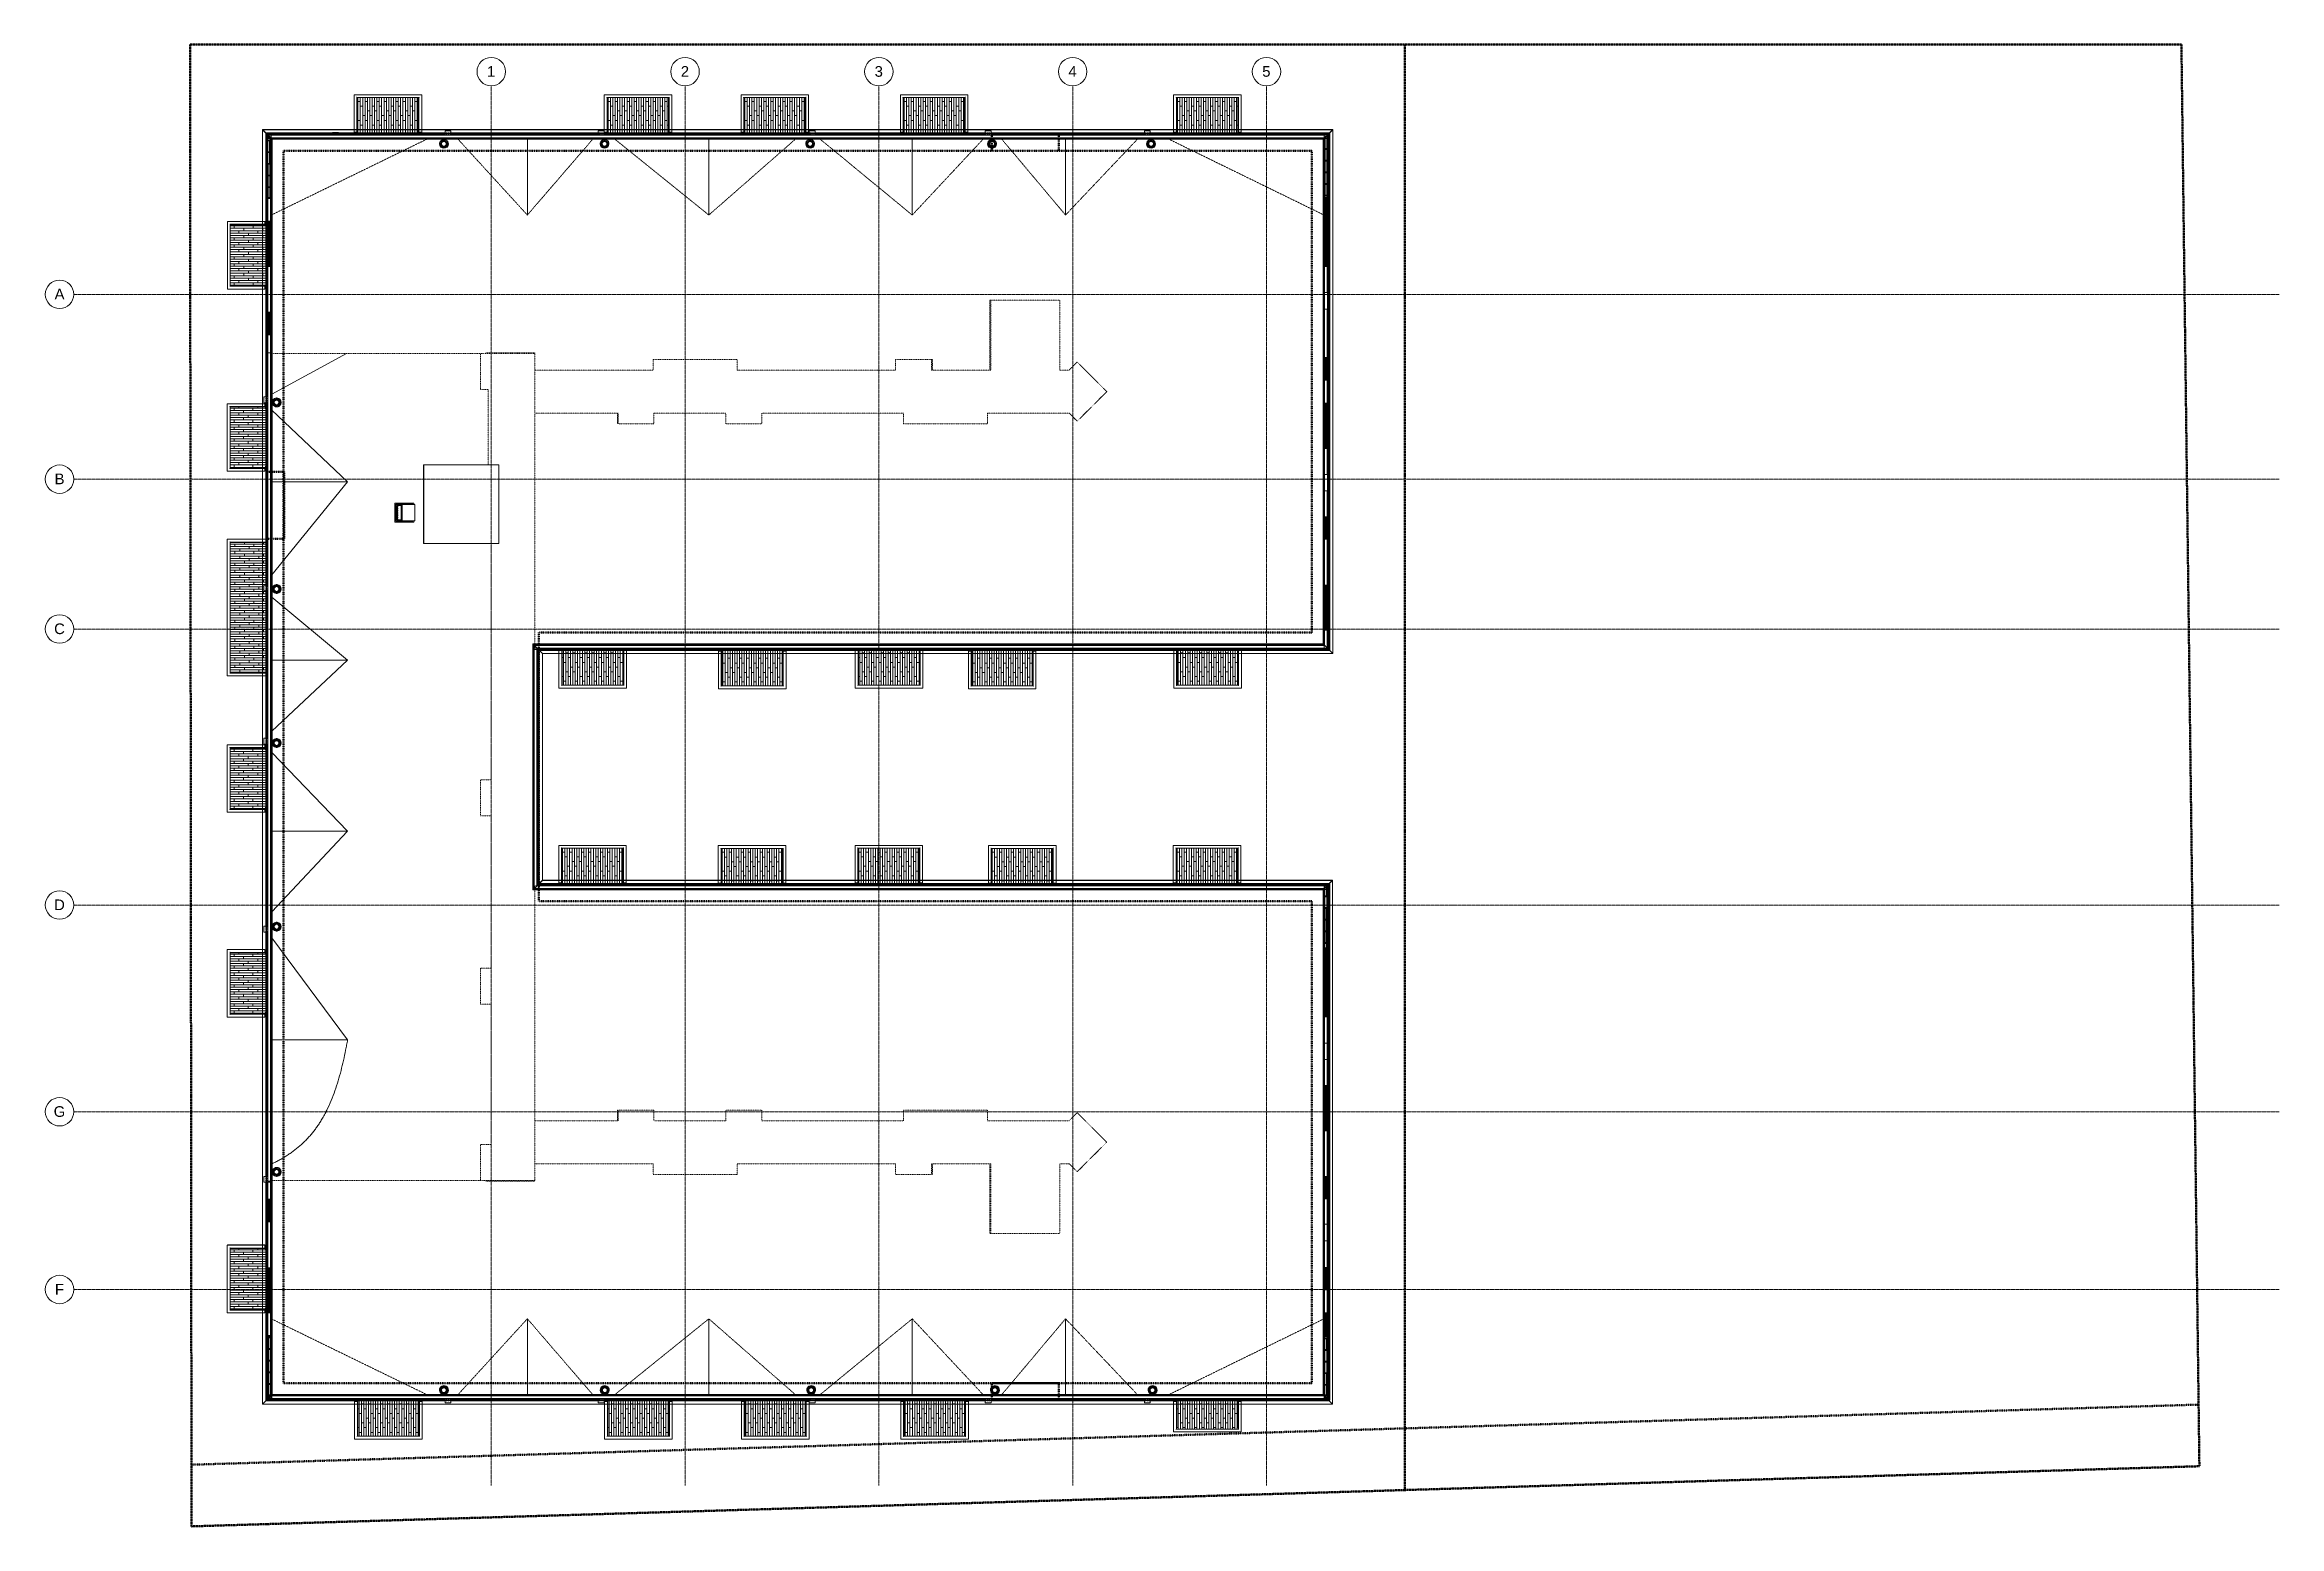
# Model space of a CAD drawing. Header units: inches. Extents: x -4235 to -464, y 9767 to 12269.
import ezdxf

# ---------------------------------------------------------------- set-up
doc = ezdxf.new("R2010")
doc.units = ezdxf.units.IN
doc.header["$MEASUREMENT"] = 0
for name, pattern in [('Dash 1_16_', [0.125, 0.0625, -0.0625]), ('Double Dash 3_8_', [1, 0.375, -0.125, 0.125, -0.125, 0.125, -0.125]), ('Grid Line 1_2_', [0.875, 0.5, -0.125, 0.125, -0.125])]:
    doc.linetypes.add(name, pattern=pattern)
for name, color, linetype, lineweight in [('A-DOOR-1', 31, 'Continuous', 9), ('A-DOOR-2', 31, 'Continuous', 20), ('A-DOOR-FRAM', 31, 'Continuous', 20), ('A-DOOR-FRAM-1', 31, 'Continuous', 9), ('A-DOOR-GLAZ', 31, 'Continuous', 9), ('A-FLOR-1', 192, 'Continuous', 9), ('A-FLOR-2', 7, 'Dash 1_16_', 9), ('A-FLOR-3', 10, 'Dash 1_16_', 9), ('A-FLOR-HRAL', 11, 'Continuous', 9), ('A-FLOR-PATT-1', 9, 'Continuous', 9), ('A-GENM', 5, 'Continuous', 9), ('A-GLAZ-1', 151, 'Continuous', 9), ('A-GLAZ-2', 151, 'Continuous', 20), ('A-GLAZ-CWMG', 51, 'Continuous', 9), ('A-GLAZ-CWMG-1', 9, 'Continuous', 9), ('A-ROOF', 132, 'Continuous', 13), ('A-ROOF-1', 10, 'Dash 1_16_', 9), ('A-ROOF-2', 7, 'Dash 1_16_', 9), ('A-ROOF-3', 132, 'Continuous', 9), ('A-WALL-1', 113, 'Continuous', 9), ('A-WALL-PATT-1', 9, 'Continuous', 9), ('C-PROP-LINE', 91, 'Double Dash 3_8_', 50), ('C-PROP-LINE-1', 91, 'Dash 1_16_', 50), ('M-EQPM', 50, 'Continuous', 9), ('S-FNDN-1', 32, 'Continuous', 9), ('S-GRID-1', 1, 'Grid Line 1_2_', 9), ('S-GRID-IDEN', 1, 'Continuous', 9)]:
    doc.layers.add(name, color=color, linetype=linetype, lineweight=lineweight)
doc.styles.add('Arial', font='arial.ttf', dxfattribs={"height": 18})

msp = doc.modelspace()

# ---------------------------------------------------------------- texts
at = {"layer": 'S-GRID-IDEN', "char_height": 18, "attachment_point": 1, "style": 'Arial'}
for s, insert, width in [('1', (-3488.5, 12232.5), 16.968), ('2', (-3161.5, 12232.5), 16.968), ('3', (-2834.5, 12232.5), 16.968), ('4', (-2507.5, 12232.5), 16.968), ('5', (-2180.5, 12232.5), 16.968), ('A', (-4218.1, 11856.6), 20.301), ('B', (-4218.1, 11544.6), 20.301), ('C', (-4218.9, 11291.6), 22.119), ('D', (-4218.9, 10825.6), 22.119), ('G', (-4219.6, 10476.6), 23.937), ('F', (-4217.5, 10176.6), 18.786)]:
    msp.add_mtext(s, dxfattribs=dict(at, insert=insert, width=width))

# ---------------------------------------------------------------- blocks, each defined once
blk = doc.blocks.new('Basic Wall _ EXT - FIBER CEMENT - LARGE - ___-2505162-BACKGROUND - ROOF PLAN')
at = {"layer": 'A-WALL-1'}
for p, q in [((-3861, 12118.8), (-3861, 12118.9)), ((-3859, 12118.9), (-3861, 12118.9)), ((-3861, 12118.9), (-3859.2, 12118.9)), ((-3859.2, 12118.9), (-3861, 12118.9)), ((-3859, 12118.9), (-3861, 12118.9)), ((-3859, 12116.9), (-3859.4, 12117.3)), ((-3859.4, 12117.3), (-3859, 12116.9)), ((-3859, 12116.8), (-3858.9, 12116.8)), ((-3858.9, 12116.8), (-3859, 12116.8)), ((-3754.5, 12116.8), (-3751.7, 12116.8)), ((-3751.7, 12116.8), (-3754.5, 12116.8)), ((-3751.8, 12118.9), (-3754.4, 12118.9)), ((-3751.8, 12118.9), (-3754.4, 12118.9)), ((-3754.2, 12118.9), (-3751.8, 12118.9)), ((-3751.8, 12118.9), (-3754.2, 12118.9)), ((-3712.7, 12118.9), (-3751.7, 12118.9)), ((-3751.7, 12118.9), (-3712.7, 12118.9)), ((-3712.7, 12118.9), (-3751.7, 12118.9)), ((-3712.7, 12118.9), (-3751.7, 12118.9)), ((-3712.7, 12116.9), (-3751.7, 12116.9)), ((-3712.7, 12116.9), (-3751.7, 12116.9)), ((-3751.7, 12116.8), (-3712.7, 12116.8)), ((-3712.7, 12116.8), (-3751.7, 12116.8)), ((-3673.6, 12118.9), (-3674.7, 12118.9)), ((-3674.7, 12118.9), (-3673.6, 12118.9)), ((-3673.6, 12118.9), (-3674.7, 12118.9)), ((-3673.6, 12118.9), (-3674.7, 12118.9)), ((-3673.6, 12116.9), (-3674.7, 12116.9)), ((-3673.6, 12116.9), (-3674.7, 12116.9)), ((-3674.7, 12116.8), (-3673.6, 12116.8)), ((-3673.6, 12116.8), (-3674.7, 12116.8)), ((-3607.2, 12118.9), (-3637.5, 12118.9)), ((-3637.5, 12118.9), (-3607.2, 12118.9)), ((-3607.2, 12118.9), (-3637.5, 12118.9)), ((-3607.2, 12118.9), (-3637.5, 12118.9)), ((-3607.2, 12116.9), (-3637.5, 12116.9)), ((-3607.2, 12116.9), (-3637.5, 12116.9)), ((-3637.5, 12116.8), (-3607.2, 12116.8)), ((-3607.2, 12116.8), (-3637.5, 12116.8)), ((-3605.4, 12118.9), (-3607.2, 12118.9)), ((-3607.2, 12118.9), (-3605.4, 12118.9)), ((-3605.4, 12118.9), (-3607.2, 12118.9)), ((-3605.4, 12118.9), (-3607.2, 12118.9)), ((-3607.1, 12116.9), (-3607.2, 12116.9)), ((-3607.1, 12116.9), (-3607.2, 12116.9)), ((-3607.2, 12116.8), (-3607.1, 12116.8)), ((-3607.1, 12116.8), (-3607.2, 12116.8)), ((-3606.8, 12116.9), (-3607.1, 12116.9)), ((-3606.8, 12116.9), (-3607.1, 12116.9)), ((-3607.1, 12116.8), (-3606.8, 12116.8)), ((-3606.8, 12116.8), (-3607.1, 12116.8)), ((-3606.3, 12116.9), (-3606.8, 12116.9)), ((-3606.3, 12116.9), (-3606.8, 12116.9)), ((-3606.8, 12116.8), (-3606.3, 12116.8)), ((-3606.3, 12116.8), (-3606.8, 12116.8)), ((-3601.2, 12116.9), (-3606.3, 12116.9)), ((-3601.2, 12116.9), (-3606.3, 12116.9)), ((-3606.3, 12116.8), (-3601.2, 12116.8)), ((-3601.2, 12116.8), (-3606.3, 12116.8)), ((-3604.4, 12118.9), (-3605.4, 12118.9)), ((-3605.4, 12118.9), (-3604.4, 12118.9)), ((-3604.4, 12118.9), (-3605.4, 12118.9)), ((-3604.4, 12118.9), (-3605.4, 12118.9)), ((-3604.2, 12118.9), (-3604.3, 12118.9)), ((-3604.3, 12118.9), (-3604.2, 12118.9)), ((-3604.2, 12118.9), (-3604.3, 12118.9)), ((-3604.2, 12118.9), (-3604.3, 12118.9)), ((-3604.1, 12118.9), (-3604.2, 12118.9)), ((-3604.2, 12118.9), (-3604.2, 12118.9)), ((-3604.2, 12118.9), (-3604.1, 12118.9)), ((-3604.2, 12118.9), (-3604.2, 12118.9)), ((-3604.1, 12118.9), (-3604.2, 12118.9)), ((-3604.2, 12118.9), (-3604.2, 12118.9)), ((-3604.1, 12118.9), (-3604.2, 12118.9)), ((-3604.2, 12118.9), (-3604.2, 12118.9)), ((-3604, 12118.9), (-3604.1, 12118.9)), ((-3604.1, 12118.9), (-3604, 12118.9)), ((-3604, 12118.9), (-3604.1, 12118.9)), ((-3604, 12118.9), (-3604.1, 12118.9)), ((-3603.9, 12118.9), (-3604, 12118.9)), ((-3604, 12118.9), (-3603.9, 12118.9)), ((-3603.9, 12118.9), (-3604, 12118.9)), ((-3603.9, 12118.9), (-3604, 12118.9)), ((-3603.8, 12118.9), (-3603.9, 12118.9)), ((-3603.9, 12118.9), (-3603.8, 12118.9)), ((-3603.8, 12118.9), (-3603.9, 12118.9)), ((-3603.8, 12118.9), (-3603.9, 12118.9)), ((-3603.7, 12118.9), (-3603.8, 12118.9)), ((-3603.8, 12118.9), (-3603.7, 12118.9)), ((-3603.7, 12118.9), (-3603.8, 12118.9)), ((-3603.7, 12118.9), (-3603.8, 12118.9)), ((-3603.7, 12118.9), (-3603.7, 12118.9)), ((-3603.7, 12118.9), (-3603.7, 12118.9)), ((-3603.7, 12118.9), (-3603.7, 12118.9)), ((-3603.7, 12118.9), (-3603.7, 12118.9)), ((-3600.8, 12118.9), (-3603.6, 12118.9)), ((-3603.6, 12118.9), (-3600.8, 12118.9)), ((-3600.8, 12118.9), (-3603.6, 12118.9)), ((-3600.8, 12118.9), (-3603.6, 12118.9)), ((-3600.9, 12116.9), (-3601.2, 12116.9)), ((-3600.9, 12116.9), (-3601.2, 12116.9)), ((-3601.2, 12116.8), (-3600.9, 12116.8)), ((-3600.9, 12116.8), (-3601.2, 12116.8)), ((-3600.7, 12118.9), (-3600.8, 12118.9)), ((-3600.8, 12118.9), (-3600.7, 12118.9)), ((-3600.7, 12118.9), (-3600.8, 12118.9)), ((-3600.7, 12118.9), (-3600.8, 12118.9)), ((-3600.7, 12116.9), (-3600.8, 12116.9)), ((-3600.7, 12116.9), (-3600.8, 12116.9)), ((-3600.8, 12116.8), (-3600.7, 12116.8)), ((-3600.7, 12116.8), (-3600.8, 12116.8)), ((-3597.7, 12118.9), (-3600.7, 12118.9)), ((-3600.7, 12118.9), (-3597.7, 12118.9)), ((-3597.7, 12118.9), (-3600.7, 12118.9)), ((-3597.7, 12118.9), (-3600.7, 12118.9)), ((-3597.7, 12116.9), (-3600.7, 12116.9)), ((-3597.7, 12116.9), (-3600.7, 12116.9)), ((-3600.7, 12116.8), (-3597.7, 12116.8)), ((-3597.7, 12116.8), (-3600.7, 12116.8)), ((-3559.3, 12118.9), (-3559.7, 12118.9)), ((-3559.7, 12118.9), (-3559.3, 12118.9)), ((-3559.3, 12118.9), (-3559.7, 12118.9)), ((-3559.3, 12118.9), (-3559.7, 12118.9)), ((-3559.3, 12116.9), (-3559.7, 12116.9)), ((-3559.3, 12116.9), (-3559.7, 12116.9)), ((-3559.7, 12116.8), (-3559.3, 12116.8)), ((-3559.3, 12116.8), (-3559.7, 12116.8)), ((-3444.1, 12118.9), (-3549.3, 12118.9)), ((-3549.3, 12118.9), (-3444.1, 12118.9)), ((-3444.1, 12118.9), (-3549.3, 12118.9)), ((-3444.1, 12118.9), (-3549.3, 12118.9)), ((-3522.7, 12116.9), (-3549.3, 12116.9)), ((-3522.7, 12116.9), (-3549.3, 12116.9)), ((-3549.3, 12116.8), (-3515.8, 12116.8)), ((-3515.8, 12116.8), (-3549.3, 12116.8)), ((-3481.2, 12116.9), (-3522.7, 12116.9)), ((-3481.2, 12116.9), (-3522.7, 12116.9)), ((-3515.8, 12116.8), (-3487.9, 12116.8)), ((-3487.9, 12116.8), (-3515.8, 12116.8)), ((-3487.9, 12116.8), (-3481.2, 12116.8)), ((-3481.2, 12116.8), (-3487.9, 12116.8)), ((-3444.1, 12116.9), (-3481.2, 12116.9)), ((-3444.1, 12116.9), (-3481.2, 12116.9)), ((-3481.2, 12116.8), (-3444.1, 12116.8)), ((-3444.1, 12116.8), (-3481.2, 12116.8)), ((-3405.7, 12118.9), (-3406.1, 12118.9)), ((-3406.1, 12118.9), (-3405.7, 12118.9)), ((-3405.7, 12118.9), (-3406.1, 12118.9)), ((-3405.7, 12118.9), (-3406.1, 12118.9)), ((-3405.7, 12116.9), (-3406.1, 12116.9)), ((-3405.7, 12116.9), (-3406.1, 12116.9)), ((-3406.1, 12116.8), (-3405.7, 12116.8)), ((-3405.7, 12116.8), (-3406.1, 12116.8)), ((-3300.9, 12118.9), (-3367.7, 12118.9)), ((-3367.7, 12118.9), (-3300.9, 12118.9)), ((-3300.9, 12118.9), (-3367.7, 12118.9)), ((-3300.9, 12118.9), (-3367.7, 12118.9)), ((-3300.9, 12116.9), (-3367.7, 12116.9)), ((-3300.9, 12116.9), (-3367.7, 12116.9)), ((-3367.7, 12116.8), (-3300.9, 12116.8)), ((-3300.9, 12116.8), (-3367.7, 12116.8)), ((-3290.5, 12118.9), (-3290.9, 12118.9)), ((-3290.9, 12118.9), (-3290.5, 12118.9)), ((-3290.5, 12118.9), (-3290.9, 12118.9)), ((-3290.5, 12118.9), (-3290.9, 12118.9)), ((-3290.5, 12116.9), (-3290.9, 12116.9)), ((-3290.5, 12116.9), (-3290.9, 12116.9)), ((-3290.9, 12116.8), (-3290.5, 12116.8)), ((-3290.5, 12116.8), (-3290.9, 12116.8)), ((-3252.1, 12118.9), (-3252.5, 12118.9)), ((-3252.5, 12118.9), (-3252.1, 12118.9)), ((-3252.1, 12118.9), (-3252.5, 12118.9)), ((-3252.1, 12118.9), (-3252.5, 12118.9)), ((-3252.1, 12116.9), (-3252.5, 12116.9)), ((-3252.1, 12116.9), (-3252.5, 12116.9)), ((-3252.5, 12116.8), (-3252.1, 12116.8)), ((-3252.1, 12116.8), (-3252.5, 12116.8)), ((-3185.2, 12118.9), (-3214.1, 12118.9)), ((-3214.1, 12118.9), (-3185.2, 12118.9)), ((-3185.2, 12118.9), (-3214.1, 12118.9)), ((-3185.2, 12118.9), (-3214.1, 12118.9)), ((-3185.2, 12116.9), (-3214.1, 12116.9)), ((-3185.2, 12116.9), (-3214.1, 12116.9)), ((-3214.1, 12116.8), (-3185.2, 12116.8)), ((-3185.2, 12116.8), (-3214.1, 12116.8)), ((-3182.3, 12118.9), (-3185.2, 12118.9)), ((-3185.2, 12118.9), (-3182.3, 12118.9)), ((-3182.3, 12118.9), (-3185.2, 12118.9)), ((-3182.3, 12118.9), (-3185.2, 12118.9)), ((-3185.1, 12116.9), (-3185.2, 12116.9)), ((-3185.1, 12116.9), (-3185.2, 12116.9)), ((-3185.2, 12116.8), (-3185.1, 12116.8)), ((-3185.1, 12116.8), (-3185.2, 12116.8)), ((-3184.8, 12116.9), (-3185.1, 12116.9)), ((-3184.8, 12116.9), (-3185.1, 12116.9)), ((-3185.1, 12116.8), (-3184.8, 12116.8)), ((-3184.8, 12116.8), (-3185.1, 12116.8)), ((-3184.3, 12116.9), (-3184.8, 12116.9)), ((-3184.3, 12116.9), (-3184.8, 12116.9)), ((-3184.8, 12116.8), (-3184.3, 12116.8)), ((-3184.3, 12116.8), (-3184.8, 12116.8)), ((-3179.2, 12116.9), (-3184.3, 12116.9)), ((-3179.2, 12116.9), (-3184.3, 12116.9)), ((-3184.3, 12116.8), (-3179.2, 12116.8)), ((-3179.2, 12116.8), (-3184.3, 12116.8)), ((-3182.2, 12118.9), (-3182.3, 12118.9)), ((-3182.3, 12118.9), (-3182.2, 12118.9)), ((-3182.2, 12118.9), (-3182.3, 12118.9)), ((-3182.2, 12118.9), (-3182.3, 12118.9)), ((-3182.1, 12118.9), (-3182.2, 12118.9)), ((-3182.2, 12118.9), (-3182.1, 12118.9)), ((-3182.1, 12118.9), (-3182.2, 12118.9)), ((-3182.1, 12118.9), (-3182.2, 12118.9)), ((-3182, 12118.9), (-3182.1, 12118.9)), ((-3182.1, 12118.9), (-3182.1, 12118.9)), ((-3182.1, 12118.9), (-3182.1, 12118.9)), ((-3182.1, 12118.9), (-3182, 12118.9)), ((-3182.1, 12118.9), (-3182.1, 12118.9)), ((-3182, 12118.9), (-3182.1, 12118.9)), ((-3182.1, 12118.9), (-3182.1, 12118.9)), ((-3182, 12118.9), (-3182.1, 12118.9)), ((-3181.9, 12118.9), (-3182, 12118.9)), ((-3182, 12118.9), (-3181.9, 12118.9)), ((-3181.9, 12118.9), (-3182, 12118.9)), ((-3181.9, 12118.9), (-3182, 12118.9)), ((-3181.8, 12118.9), (-3181.9, 12118.9)), ((-3181.9, 12118.9), (-3181.8, 12118.9)), ((-3181.8, 12118.9), (-3181.9, 12118.9)), ((-3181.8, 12118.9), (-3181.9, 12118.9)), ((-3181.7, 12118.9), (-3181.8, 12118.9)), ((-3181.8, 12118.9), (-3181.7, 12118.9)), ((-3181.7, 12118.9), (-3181.8, 12118.9)), ((-3181.7, 12118.9), (-3181.8, 12118.9)), ((-3181.6, 12118.9), (-3181.7, 12118.9)), ((-3181.7, 12118.9), (-3181.6, 12118.9)), ((-3181.6, 12118.9), (-3181.7, 12118.9)), ((-3181.6, 12118.9), (-3181.7, 12118.9)), ((-3178.8, 12118.9), (-3181.6, 12118.9)), ((-3181.6, 12118.9), (-3178.8, 12118.9)), ((-3178.8, 12118.9), (-3181.6, 12118.9)), ((-3178.8, 12118.9), (-3181.6, 12118.9)), ((-3178.8, 12116.9), (-3179.1, 12116.9)), ((-3178.8, 12116.9), (-3179.1, 12116.9)), ((-3179.1, 12116.8), (-3178.8, 12116.8)), ((-3178.8, 12116.8), (-3179.1, 12116.8)), ((-3178.7, 12118.9), (-3178.8, 12118.9)), ((-3178.8, 12118.9), (-3178.7, 12118.9)), ((-3178.7, 12118.9), (-3178.8, 12118.9)), ((-3178.7, 12118.9), (-3178.8, 12118.9)), ((-3178.7, 12116.9), (-3178.8, 12116.9)), ((-3178.7, 12116.9), (-3178.8, 12116.9)), ((-3178.8, 12116.8), (-3178.7, 12116.8)), ((-3178.7, 12116.8), (-3178.8, 12116.8)), ((-3060.1, 12118.9), (-3178.7, 12118.9)), ((-3178.7, 12118.9), (-3060.1, 12118.9)), ((-3060.1, 12118.9), (-3178.7, 12118.9)), ((-3060.1, 12118.9), (-3178.7, 12118.9)), ((-3177.1, 12116.9), (-3178.7, 12116.9)), ((-3177.1, 12116.9), (-3178.7, 12116.9)), ((-3178.7, 12116.8), (-3177.1, 12116.8)), ((-3177.1, 12116.8), (-3178.7, 12116.8)), ((-3097.2, 12116.9), (-3177.1, 12116.9)), ((-3097.2, 12116.9), (-3177.1, 12116.9)), ((-3177.1, 12116.8), (-3170.2, 12116.8)), ((-3170.2, 12116.8), (-3177.1, 12116.8)), ((-3170.2, 12116.8), (-3142.3, 12116.8)), ((-3142.3, 12116.8), (-3170.2, 12116.8)), ((-3142.3, 12116.8), (-3131.8, 12116.8)), ((-3131.8, 12116.8), (-3142.3, 12116.8)), ((-3131.8, 12116.8), (-3103.9, 12116.8)), ((-3103.9, 12116.8), (-3131.8, 12116.8)), ((-3103.9, 12116.8), (-3097.2, 12116.8)), ((-3097.2, 12116.8), (-3103.9, 12116.8)), ((-3060.1, 12116.9), (-3097.2, 12116.9)), ((-3060.1, 12116.9), (-3097.2, 12116.9)), ((-3097.2, 12116.8), (-3060.1, 12116.8)), ((-3060.1, 12116.8), (-3097.2, 12116.8)), ((-3020.8, 12118.9), (-3022.1, 12118.9)), ((-3022.1, 12118.9), (-3020.8, 12118.9)), ((-3020.8, 12118.9), (-3022.1, 12118.9)), ((-3020.8, 12118.9), (-3022.1, 12118.9)), ((-3020.8, 12116.9), (-3022.1, 12116.9)), ((-3020.8, 12116.9), (-3022.1, 12116.9)), ((-3022.1, 12116.8), (-3020.8, 12116.8)), ((-3020.8, 12116.8), (-3022.1, 12116.8)), ((-2954.4, 12118.9), (-2984.7, 12118.9)), ((-2984.7, 12118.9), (-2954.4, 12118.9)), ((-2954.4, 12118.9), (-2984.7, 12118.9)), ((-2954.4, 12118.9), (-2984.7, 12118.9)), ((-2954.4, 12116.9), (-2984.7, 12116.9)), ((-2954.4, 12116.9), (-2984.7, 12116.9)), ((-2984.7, 12116.8), (-2954.4, 12116.8)), ((-2954.4, 12116.8), (-2984.7, 12116.8)), ((-2951.6, 12118.9), (-2954.4, 12118.9)), ((-2954.4, 12118.9), (-2951.6, 12118.9)), ((-2951.6, 12118.9), (-2954.4, 12118.9)), ((-2951.6, 12118.9), (-2954.4, 12118.9)), ((-2954.3, 12116.9), (-2954.4, 12116.9)), ((-2954.3, 12116.9), (-2954.4, 12116.9)), ((-2954.4, 12116.8), (-2954.3, 12116.8)), ((-2954.3, 12116.8), (-2954.4, 12116.8)), ((-2954, 12116.9), (-2954.3, 12116.9)), ((-2954, 12116.9), (-2954.3, 12116.9)), ((-2954.3, 12116.8), (-2954, 12116.8)), ((-2954, 12116.8), (-2954.3, 12116.8)), ((-2953.5, 12116.9), (-2954, 12116.9)), ((-2953.5, 12116.9), (-2954, 12116.9)), ((-2954, 12116.8), (-2953.5, 12116.8)), ((-2953.5, 12116.8), (-2954, 12116.8)), ((-2948.4, 12116.9), (-2953.5, 12116.9)), ((-2948.4, 12116.9), (-2953.5, 12116.9)), ((-2953.5, 12116.8), (-2948.4, 12116.8)), ((-2948.4, 12116.8), (-2953.5, 12116.8)), ((-2951.4, 12118.9), (-2951.5, 12118.9)), ((-2951.5, 12118.9), (-2951.4, 12118.9)), ((-2951.4, 12118.9), (-2951.5, 12118.9)), ((-2951.4, 12118.9), (-2951.5, 12118.9)), ((-2951.4, 12118.9), (-2951.4, 12118.9)), ((-2951.3, 12118.9), (-2951.4, 12118.9)), ((-2951.4, 12118.9), (-2951.4, 12118.9)), ((-2951.4, 12118.9), (-2951.3, 12118.9)), ((-2951.3, 12118.9), (-2951.4, 12118.9)), ((-2951.4, 12118.9), (-2951.4, 12118.9)), ((-2951.3, 12118.9), (-2951.4, 12118.9)), ((-2951.4, 12118.9), (-2951.4, 12118.9)), ((-2951.2, 12118.9), (-2951.3, 12118.9)), ((-2951.3, 12118.9), (-2951.2, 12118.9)), ((-2951.2, 12118.9), (-2951.3, 12118.9)), ((-2951.2, 12118.9), (-2951.3, 12118.9)), ((-2951.1, 12118.9), (-2951.2, 12118.9)), ((-2951.2, 12118.9), (-2951.1, 12118.9)), ((-2951.1, 12118.9), (-2951.2, 12118.9)), ((-2951.1, 12118.9), (-2951.2, 12118.9)), ((-2951, 12118.9), (-2951.1, 12118.9)), ((-2951.1, 12118.9), (-2951, 12118.9)), ((-2951, 12118.9), (-2951.1, 12118.9)), ((-2951, 12118.9), (-2951.1, 12118.9)), ((-2950.9, 12118.9), (-2951, 12118.9)), ((-2951, 12118.9), (-2950.9, 12118.9)), ((-2950.9, 12118.9), (-2951, 12118.9)), ((-2950.9, 12118.9), (-2951, 12118.9)), ((-2950.9, 12118.9), (-2950.9, 12118.9)), ((-2950.9, 12118.9), (-2950.9, 12118.9)), ((-2950.9, 12118.9), (-2950.9, 12118.9)), ((-2950.9, 12118.9), (-2950.9, 12118.9)), ((-2948, 12118.9), (-2950.8, 12118.9)), ((-2950.8, 12118.9), (-2948, 12118.9)), ((-2948, 12118.9), (-2950.8, 12118.9)), ((-2948, 12118.9), (-2950.8, 12118.9)), ((-2948.1, 12116.9), (-2948.4, 12116.9)), ((-2948.1, 12116.9), (-2948.4, 12116.9)), ((-2948.4, 12116.8), (-2948.1, 12116.8)), ((-2948.1, 12116.8), (-2948.4, 12116.8)), ((-2947.9, 12118.9), (-2948, 12118.9)), ((-2948, 12118.9), (-2947.9, 12118.9)), ((-2947.9, 12118.9), (-2948, 12118.9)), ((-2947.9, 12118.9), (-2948, 12118.9)), ((-2947.9, 12116.9), (-2948, 12116.9)), ((-2947.9, 12116.9), (-2948, 12116.9)), ((-2948, 12116.8), (-2947.9, 12116.8)), ((-2947.9, 12116.8), (-2948, 12116.8)), ((-2944.9, 12118.9), (-2947.9, 12118.9)), ((-2947.9, 12118.9), (-2944.9, 12118.9)), ((-2944.9, 12118.9), (-2947.9, 12118.9)), ((-2944.9, 12118.9), (-2947.9, 12118.9)), ((-2944.9, 12116.9), (-2947.9, 12116.9)), ((-2944.9, 12116.9), (-2947.9, 12116.9)), ((-2947.9, 12116.8), (-2944.9, 12116.8)), ((-2944.9, 12116.8), (-2947.9, 12116.8)), ((-2906.5, 12118.9), (-2934.9, 12118.9)), ((-2934.9, 12118.9), (-2906.5, 12118.9)), ((-2906.5, 12118.9), (-2934.9, 12118.9)), ((-2906.5, 12118.9), (-2934.9, 12118.9)), ((-2906.5, 12116.9), (-2934.9, 12116.9)), ((-2906.5, 12116.9), (-2934.9, 12116.9)), ((-2934.9, 12116.8), (-2906.5, 12116.8)), ((-2906.5, 12116.8), (-2934.9, 12116.8)), ((-2789.1, 12118.9), (-2868.5, 12118.9)), ((-2868.5, 12118.9), (-2789.1, 12118.9)), ((-2789.1, 12118.9), (-2868.5, 12118.9)), ((-2789.1, 12118.9), (-2868.5, 12118.9)), ((-2828.4, 12116.9), (-2868.5, 12116.9)), ((-2828.4, 12116.9), (-2868.5, 12116.9)), ((-2868.5, 12116.8), (-2861, 12116.8)), ((-2861, 12116.8), (-2868.5, 12116.8)), ((-2861, 12116.8), (-2833.1, 12116.8)), ((-2833.1, 12116.8), (-2861, 12116.8)), ((-2833.1, 12116.8), (-2789.1, 12116.8)), ((-2789.1, 12116.8), (-2833.1, 12116.8)), ((-2789.1, 12116.9), (-2828.4, 12116.9)), ((-2789.1, 12116.9), (-2828.4, 12116.9)), ((-2786.3, 12118.9), (-2789.1, 12118.9)), ((-2789.1, 12118.9), (-2786.3, 12118.9)), ((-2786.3, 12118.9), (-2789.1, 12118.9)), ((-2786.3, 12118.9), (-2789.1, 12118.9)), ((-2789, 12116.9), (-2789.1, 12116.9)), ((-2789, 12116.9), (-2789.1, 12116.9)), ((-2789.1, 12116.8), (-2789, 12116.8)), ((-2789, 12116.8), (-2789.1, 12116.8)), ((-2788.7, 12116.9), (-2789, 12116.9)), ((-2788.7, 12116.9), (-2789, 12116.9)), ((-2789, 12116.8), (-2788.7, 12116.8)), ((-2788.7, 12116.8), (-2789, 12116.8)), ((-2788.2, 12116.9), (-2788.7, 12116.9)), ((-2788.2, 12116.9), (-2788.7, 12116.9)), ((-2788.7, 12116.8), (-2788.2, 12116.8)), ((-2788.2, 12116.8), (-2788.7, 12116.8)), ((-2783.1, 12116.9), (-2788.2, 12116.9)), ((-2783.1, 12116.9), (-2788.2, 12116.9)), ((-2788.2, 12116.8), (-2783.1, 12116.8)), ((-2783.1, 12116.8), (-2788.2, 12116.8)), ((-2786.1, 12118.9), (-2786.2, 12118.9)), ((-2786.2, 12118.9), (-2786.1, 12118.9)), ((-2786.1, 12118.9), (-2786.2, 12118.9)), ((-2786.1, 12118.9), (-2786.2, 12118.9)), ((-2786, 12118.9), (-2786.1, 12118.9)), ((-2786.1, 12118.9), (-2786.1, 12118.9)), ((-2786.1, 12118.9), (-2786.1, 12118.9)), ((-2786.1, 12118.9), (-2786, 12118.9)), ((-2786.1, 12118.9), (-2786.1, 12118.9)), ((-2786, 12118.9), (-2786.1, 12118.9)), ((-2786.1, 12118.9), (-2786.1, 12118.9)), ((-2786, 12118.9), (-2786.1, 12118.9)), ((-2785.9, 12118.9), (-2786, 12118.9)), ((-2786, 12118.9), (-2785.9, 12118.9)), ((-2785.9, 12118.9), (-2786, 12118.9)), ((-2785.9, 12118.9), (-2786, 12118.9)), ((-2785.8, 12118.9), (-2785.9, 12118.9)), ((-2785.9, 12118.9), (-2785.8, 12118.9)), ((-2785.8, 12118.9), (-2785.9, 12118.9)), ((-2785.8, 12118.9), (-2785.9, 12118.9)), ((-2785.7, 12118.9), (-2785.8, 12118.9)), ((-2785.8, 12118.9), (-2785.7, 12118.9)), ((-2785.7, 12118.9), (-2785.8, 12118.9)), ((-2785.7, 12118.9), (-2785.8, 12118.9)), ((-2785.6, 12118.9), (-2785.7, 12118.9)), ((-2785.7, 12118.9), (-2785.6, 12118.9)), ((-2785.6, 12118.9), (-2785.7, 12118.9)), ((-2785.6, 12118.9), (-2785.7, 12118.9)), ((-2785.6, 12118.9), (-2785.6, 12118.9)), ((-2785.6, 12118.9), (-2785.6, 12118.9)), ((-2785.6, 12118.9), (-2785.6, 12118.9)), ((-2785.6, 12118.9), (-2785.6, 12118.9)), ((-2782.7, 12118.9), (-2785.5, 12118.9)), ((-2785.5, 12118.9), (-2782.7, 12118.9)), ((-2782.7, 12118.9), (-2785.5, 12118.9)), ((-2782.7, 12118.9), (-2785.5, 12118.9)), ((-2782.8, 12116.9), (-2783.1, 12116.9)), ((-2782.8, 12116.9), (-2783.1, 12116.9)), ((-2783.1, 12116.8), (-2782.8, 12116.8)), ((-2782.8, 12116.8), (-2783.1, 12116.8)), ((-2782.6, 12118.9), (-2782.7, 12118.9)), ((-2782.7, 12118.9), (-2782.6, 12118.9)), ((-2782.6, 12118.9), (-2782.7, 12118.9)), ((-2782.6, 12118.9), (-2782.7, 12118.9)), ((-2782.6, 12116.9), (-2782.7, 12116.9)), ((-2782.6, 12116.9), (-2782.7, 12116.9)), ((-2782.7, 12116.8), (-2782.6, 12116.8)), ((-2782.6, 12116.8), (-2782.7, 12116.8)), ((-2752, 12118.9), (-2782.6, 12118.9)), ((-2782.6, 12118.9), (-2752, 12118.9)), ((-2752, 12118.9), (-2782.6, 12118.9)), ((-2752, 12118.9), (-2782.6, 12118.9)), ((-2752, 12116.9), (-2782.6, 12116.9)), ((-2752, 12116.9), (-2782.6, 12116.9)), ((-2782.6, 12116.8), (-2752, 12116.8)), ((-2752, 12116.8), (-2782.6, 12116.8)), ((-2714.5, 12118.9), (-2715.9, 12118.9)), ((-2715.9, 12118.9), (-2714.5, 12118.9)), ((-2714.5, 12118.9), (-2715.9, 12118.9)), ((-2714.5, 12118.9), (-2715.9, 12118.9)), ((-2714.5, 12116.9), (-2715.9, 12116.9)), ((-2714.5, 12116.9), (-2715.9, 12116.9)), ((-2715.9, 12116.8), (-2714.5, 12116.8)), ((-2714.5, 12116.8), (-2715.9, 12116.8)), ((-2648.1, 12118.9), (-2676.5, 12118.9)), ((-2676.5, 12118.9), (-2648.1, 12118.9)), ((-2648.1, 12118.9), (-2676.5, 12118.9)), ((-2648.1, 12118.9), (-2676.5, 12118.9)), ((-2648.1, 12116.9), (-2676.5, 12116.9)), ((-2648.1, 12116.9), (-2676.5, 12116.9)), ((-2676.5, 12116.8), (-2648.1, 12116.8)), ((-2648.1, 12116.8), (-2676.5, 12116.8)), ((-2636.9, 12118.9), (-2638.1, 12118.9)), ((-2638.1, 12118.9), (-2636.9, 12118.9)), ((-2636.9, 12118.9), (-2638.1, 12118.9)), ((-2636.9, 12118.9), (-2638.1, 12118.9)), ((-2636.9, 12116.9), (-2638.1, 12116.9)), ((-2636.9, 12116.9), (-2638.1, 12116.9)), ((-2638.1, 12116.8), (-2636.9, 12116.8)), ((-2636.9, 12116.8), (-2638.1, 12116.8)), ((-2636.9, 12118.7), (-2636.9, 12118.9)), ((-2636.9, 12118.9), (-2636.9, 12118.9)), ((-2636.9, 12118.9), (-2636.9, 12118.7)), ((-2636.9, 12117.2), (-2636.9, 12118.3)), ((-2636.9, 12116.9), (-2636.9, 12117)), ((-2523.7, 12118.7), (-2523.7, 12118.9)), ((-2523.7, 12118.9), (-2523.7, 12118.9)), ((-2523.7, 12118.9), (-2523.7, 12118.7)), ((-2484.1, 12118.9), (-2523.7, 12118.9)), ((-2523.7, 12118.9), (-2484.1, 12118.9)), ((-2484.1, 12118.9), (-2523.7, 12118.9)), ((-2484.1, 12118.9), (-2523.7, 12118.9)), ((-2523.7, 12118.5), (-2523.7, 12118.5)), ((-2523.7, 12118.5), (-2523.7, 12118.5)), ((-2523.7, 12118.4), (-2523.7, 12118.4)), ((-2523.7, 12118.4), (-2523.7, 12118.4)), ((-2484.1, 12116.9), (-2523.7, 12116.9)), ((-2484.1, 12116.9), (-2523.7, 12116.9)), ((-2523.7, 12116.8), (-2484.1, 12116.8)), ((-2484.1, 12116.8), (-2523.7, 12116.8)), ((-2445.7, 12118.9), (-2446.1, 12118.9)), ((-2446.1, 12118.9), (-2445.7, 12118.9)), ((-2445.7, 12118.9), (-2446.1, 12118.9)), ((-2445.7, 12118.9), (-2446.1, 12118.9)), ((-2445.7, 12116.9), (-2446.1, 12116.9)), ((-2445.7, 12116.9), (-2446.1, 12116.9)), ((-2446.1, 12116.8), (-2445.7, 12116.8)), ((-2445.7, 12116.8), (-2446.1, 12116.8)), ((-2379.3, 12118.9), (-2407.7, 12118.9)), ((-2407.7, 12118.9), (-2379.3, 12118.9)), ((-2379.3, 12118.9), (-2407.7, 12118.9)), ((-2379.3, 12118.9), (-2407.7, 12118.9)), ((-2379.3, 12116.9), (-2407.7, 12116.9)), ((-2379.3, 12116.9), (-2407.7, 12116.9)), ((-2407.7, 12116.8), (-2379.3, 12116.8)), ((-2379.3, 12116.8), (-2407.7, 12116.8)), ((-2368.9, 12118.9), (-2369.3, 12118.9)), ((-2369.3, 12118.9), (-2368.9, 12118.9)), ((-2368.9, 12118.9), (-2369.3, 12118.9)), ((-2368.9, 12118.9), (-2369.3, 12118.9)), ((-2368.9, 12116.9), (-2369.3, 12116.9)), ((-2368.9, 12116.9), (-2369.3, 12116.9)), ((-2369.3, 12116.8), (-2368.9, 12116.8)), ((-2368.9, 12116.8), (-2369.3, 12116.8)), ((-2328.1, 12118.9), (-2330.9, 12118.9)), ((-2330.9, 12118.9), (-2328.1, 12118.9)), ((-2328.1, 12118.9), (-2330.9, 12118.9)), ((-2328.1, 12118.9), (-2330.9, 12118.9)), ((-2328.1, 12116.9), (-2330.9, 12116.9)), ((-2328.1, 12116.9), (-2330.9, 12116.9)), ((-2330.9, 12116.8), (-2328.1, 12116.8)), ((-2328.1, 12116.8), (-2330.9, 12116.8)), ((-2325.2, 12118.9), (-2328.1, 12118.9)), ((-2328.1, 12118.9), (-2325.2, 12118.9)), ((-2325.2, 12118.9), (-2328.1, 12118.9)), ((-2325.2, 12118.9), (-2328.1, 12118.9)), ((-2328, 12116.9), (-2328.1, 12116.9)), ((-2328, 12116.9), (-2328.1, 12116.9)), ((-2328.1, 12116.8), (-2328, 12116.8)), ((-2328, 12116.8), (-2328.1, 12116.8)), ((-2327.7, 12116.9), (-2328, 12116.9)), ((-2327.7, 12116.9), (-2328, 12116.9)), ((-2328, 12116.8), (-2327.7, 12116.8)), ((-2327.7, 12116.8), (-2328, 12116.8)), ((-2327.2, 12116.9), (-2327.7, 12116.9)), ((-2327.2, 12116.9), (-2327.7, 12116.9)), ((-2327.7, 12116.8), (-2327.2, 12116.8)), ((-2327.2, 12116.8), (-2327.7, 12116.8)), ((-2322.1, 12116.9), (-2327.2, 12116.9)), ((-2322.1, 12116.9), (-2327.2, 12116.9)), ((-2327.2, 12116.8), (-2322.1, 12116.8)), ((-2322.1, 12116.8), (-2327.2, 12116.8)), ((-2325.1, 12118.9), (-2325.2, 12118.9)), ((-2325.2, 12118.9), (-2325.1, 12118.9)), ((-2325.1, 12118.9), (-2325.2, 12118.9)), ((-2325.1, 12118.9), (-2325.2, 12118.9)), ((-2325, 12118.9), (-2325.1, 12118.9)), ((-2325.1, 12118.9), (-2325.1, 12118.9)), ((-2325.1, 12118.9), (-2325.1, 12118.9)), ((-2325.1, 12118.9), (-2325, 12118.9)), ((-2325, 12118.9), (-2325.1, 12118.9)), ((-2325.1, 12118.9), (-2325.1, 12118.9)), ((-2325, 12118.9), (-2325.1, 12118.9)), ((-2325.1, 12118.9), (-2325.1, 12118.9)), ((-2324.9, 12118.9), (-2325, 12118.9)), ((-2325, 12118.9), (-2324.9, 12118.9)), ((-2324.9, 12118.9), (-2325, 12118.9)), ((-2324.9, 12118.9), (-2325, 12118.9)), ((-2324.8, 12118.9), (-2324.9, 12118.9)), ((-2324.9, 12118.9), (-2324.8, 12118.9)), ((-2324.8, 12118.9), (-2324.9, 12118.9)), ((-2324.8, 12118.9), (-2324.9, 12118.9)), ((-2324.7, 12118.9), (-2324.8, 12118.9)), ((-2324.8, 12118.9), (-2324.7, 12118.9)), ((-2324.7, 12118.9), (-2324.8, 12118.9)), ((-2324.7, 12118.9), (-2324.8, 12118.9)), ((-2324.6, 12118.9), (-2324.7, 12118.9)), ((-2324.7, 12118.9), (-2324.6, 12118.9)), ((-2324.6, 12118.9), (-2324.7, 12118.9)), ((-2324.6, 12118.9), (-2324.7, 12118.9)), ((-2324.5, 12118.9), (-2324.6, 12118.9)), ((-2324.6, 12118.9), (-2324.5, 12118.9)), ((-2324.5, 12118.9), (-2324.6, 12118.9)), ((-2324.5, 12118.9), (-2324.6, 12118.9)), ((-2321.7, 12118.9), (-2324.5, 12118.9)), ((-2324.5, 12118.9), (-2321.7, 12118.9)), ((-2321.7, 12118.9), (-2324.5, 12118.9)), ((-2321.7, 12118.9), (-2324.5, 12118.9)), ((-2321.7, 12116.9), (-2322, 12116.9)), ((-2321.7, 12116.9), (-2322, 12116.9)), ((-2322, 12116.8), (-2321.7, 12116.8)), ((-2321.7, 12116.8), (-2322, 12116.8)), ((-2321.6, 12118.9), (-2321.7, 12118.9)), ((-2321.7, 12118.9), (-2321.6, 12118.9)), ((-2321.6, 12118.9), (-2321.7, 12118.9)), ((-2321.6, 12118.9), (-2321.7, 12118.9)), ((-2321.6, 12116.9), (-2321.7, 12116.9)), ((-2321.6, 12116.9), (-2321.7, 12116.9)), ((-2321.7, 12116.8), (-2321.6, 12116.8)), ((-2321.6, 12116.8), (-2321.7, 12116.8)), ((-2292.1, 12118.9), (-2321.6, 12118.9)), ((-2321.6, 12118.9), (-2292.1, 12118.9)), ((-2292.1, 12118.9), (-2321.6, 12118.9)), ((-2292.1, 12118.9), (-2321.6, 12118.9)), ((-2292.1, 12116.9), (-2321.6, 12116.9)), ((-2292.1, 12116.9), (-2321.6, 12116.9)), ((-2321.6, 12116.8), (-2292.1, 12116.8)), ((-2292.1, 12116.8), (-2321.6, 12116.8)), ((-2177.1, 12118.9), (-2216.1, 12118.9)), ((-2216.1, 12118.9), (-2177.1, 12118.9)), ((-2177.1, 12118.9), (-2216.1, 12118.9)), ((-2177.1, 12118.9), (-2216.1, 12118.9)), ((-2177.1, 12116.9), (-2216.1, 12116.9)), ((-2177.1, 12116.9), (-2216.1, 12116.9)), ((-2216.1, 12116.8), (-2177.1, 12116.8)), ((-2177.1, 12116.8), (-2216.1, 12116.8)), ((-2174.4, 12118.9), (-2177.1, 12118.9)), ((-2177.1, 12118.9), (-2174.4, 12118.9)), ((-2174.4, 12118.9), (-2177.1, 12118.9)), ((-2174.4, 12118.9), (-2177.1, 12118.9)), ((-2168, 12116.9), (-2175.6, 12116.9)), ((-2168, 12116.9), (-2175.6, 12116.9)), ((-2175.6, 12116.8), (-2168, 12116.8)), ((-2168, 12116.8), (-2175.6, 12116.8)), ((-2148.3, 12116.9), (-2166.5, 12116.9)), ((-2148.3, 12116.9), (-2166.5, 12116.9)), ((-2166.5, 12116.8), (-2148.3, 12116.8)), ((-2148.3, 12116.8), (-2166.5, 12116.8)), ((-2128.7, 12116.9), (-2146.8, 12116.9)), ((-2128.7, 12116.9), (-2146.8, 12116.9)), ((-2146.8, 12116.8), (-2128.7, 12116.8)), ((-2128.7, 12116.8), (-2146.8, 12116.8)), ((-2109, 12116.9), (-2127.2, 12116.9)), ((-2109, 12116.9), (-2127.2, 12116.9)), ((-2127.2, 12116.8), (-2109, 12116.8)), ((-2109, 12116.8), (-2127.2, 12116.8)), ((-2089.3, 12116.9), (-2107.5, 12116.9)), ((-2089.3, 12116.9), (-2107.5, 12116.9)), ((-2107.5, 12116.8), (-2089.3, 12116.8)), ((-2089.3, 12116.8), (-2107.5, 12116.8)), ((-2067.6, 12118.9), (-2069.9, 12118.9)), ((-2069.9, 12118.9), (-2067.6, 12118.9)), ((-2067.6, 12118.9), (-2069.9, 12118.9)), ((-2067.6, 12118.9), (-2069.9, 12118.9)), ((-2069.4, 12117.1), (-2068, 12118.6)), ((-2068, 12118.6), (-2069.4, 12117.1)), ((-2067.8, 12118.7), (-2067.6, 12118.9)), ((-2067.6, 12118.9), (-2067.8, 12118.7))]:
    blk.add_line(p, q, dxfattribs=at)
blk = doc.blocks.new('Basic Wall _ EXT - FIBER CEMENT - LARGE - ___-2162455-BACKGROUND - ROOF PLAN')
at = {"layer": 'A-WALL-1'}
for p, q in [((-3707.9, 12119.8), (-3861.9, 12119.8)), ((-3861.6, 12119.5), (-3861.9, 12119.8)), ((-3861.9, 12119.8), (-3861.9, 12119.7)), ((-3861.9, 12119.8), (-3861.6, 12119.5)), ((-3861.9, 12119.7), (-3861.9, 12119.7)), ((-3861.8, 12119.7), (-3861.8, 12119.7)), ((-3861.6, 12119.5), (-3861.8, 12119.6)), ((-3861.7, 12119.6), (-3861.6, 12119.5)), ((-3861.3, 12119.1), (-3861.6, 12119.5)), ((-3861.6, 12119.5), (-3861.6, 12119.5)), ((-3861.6, 12119.5), (-3861.3, 12119.1)), ((-3710.7, 12119.5), (-3861.6, 12119.5)), ((-3710.7, 12119.5), (-3861.6, 12119.5)), ((-3710.7, 12119.5), (-3861.6, 12119.5)), ((-3710.7, 12119.5), (-3861.6, 12119.5)), ((-3710.7, 12119.5), (-3861.6, 12119.5)), ((-3710.7, 12119.5), (-3861.6, 12119.5)), ((-3860.8, 12118.7), (-3861.3, 12119.1)), ((-3861.3, 12119.1), (-3860.8, 12118.7)), ((-3859.3, 12117.2), (-3860.7, 12118.6)), ((-3860.7, 12118.6), (-3859, 12116.9)), ((-3859, 12116.9), (-3859.3, 12117.2)), ((-3710.7, 12116.9), (-3859, 12116.9)), ((-3710.7, 12116.9), (-3859, 12116.9)), ((-3859, 12116.8), (-3710.7, 12116.8)), ((-3710.7, 12116.8), (-3859, 12116.8)), ((-3710.6, 12119.5), (-3710.7, 12119.5)), ((-3710.6, 12119.5), (-3710.7, 12119.5)), ((-3710.6, 12119.5), (-3710.7, 12119.5)), ((-3710.6, 12119.5), (-3710.7, 12119.5)), ((-3710.6, 12119.5), (-3710.7, 12119.5)), ((-3710.6, 12119.5), (-3710.7, 12119.5)), ((-3710.6, 12116.9), (-3710.7, 12116.9)), ((-3710.6, 12116.9), (-3710.7, 12116.9)), ((-3710.7, 12116.8), (-3710.6, 12116.8)), ((-3710.6, 12116.8), (-3710.7, 12116.8)), ((-3710.3, 12119.5), (-3710.6, 12119.5)), ((-3710.3, 12119.5), (-3710.6, 12119.5)), ((-3710.3, 12119.5), (-3710.6, 12119.5)), ((-3710.3, 12119.5), (-3710.6, 12119.5)), ((-3710.3, 12119.5), (-3710.6, 12119.5)), ((-3710.3, 12119.5), (-3710.6, 12119.5)), ((-3710.3, 12116.9), (-3710.6, 12116.9)), ((-3710.3, 12116.9), (-3710.6, 12116.9)), ((-3710.6, 12116.8), (-3710.3, 12116.8)), ((-3710.3, 12116.8), (-3710.6, 12116.8)), ((-3709.8, 12119.5), (-3710.3, 12119.5)), ((-3709.8, 12119.5), (-3710.3, 12119.5)), ((-3709.8, 12119.5), (-3710.3, 12119.5)), ((-3709.8, 12119.5), (-3710.3, 12119.5)), ((-3709.8, 12119.5), (-3710.3, 12119.5)), ((-3709.8, 12119.5), (-3710.3, 12119.5)), ((-3709.8, 12116.9), (-3710.3, 12116.9)), ((-3709.8, 12116.9), (-3710.3, 12116.9)), ((-3710.3, 12116.8), (-3709.8, 12116.8)), ((-3709.8, 12116.8), (-3710.3, 12116.8)), ((-3709.1, 12119.5), (-3709.8, 12119.5)), ((-3709.1, 12119.5), (-3709.8, 12119.5)), ((-3709.1, 12119.5), (-3709.8, 12119.5)), ((-3704.7, 12116.9), (-3709.8, 12116.9)), ((-3704.7, 12116.9), (-3709.8, 12116.9)), ((-3709.8, 12116.8), (-3704.7, 12116.8)), ((-3704.7, 12116.8), (-3709.8, 12116.8)), ((-3709.1, 12119.5), (-3709.7, 12119.5)), ((-3709.1, 12119.5), (-3709.7, 12119.5)), ((-3709.1, 12119.5), (-3709.7, 12119.5)), ((-3708.3, 12119.5), (-3709.1, 12119.5)), ((-3708.3, 12119.5), (-3709.1, 12119.5)), ((-3708.3, 12119.5), (-3709.1, 12119.5)), ((-3708.3, 12119.5), (-3709.1, 12119.5)), ((-3708.3, 12119.5), (-3709.1, 12119.5)), ((-3708.3, 12119.5), (-3709.1, 12119.5)), ((-3707.9, 12119.5), (-3708.3, 12119.5)), ((-3707.9, 12119.5), (-3708.3, 12119.5)), ((-3707.9, 12119.5), (-3708.3, 12119.5)), ((-3707.9, 12119.5), (-3708.3, 12119.5)), ((-3707.9, 12119.5), (-3708.3, 12119.5)), ((-3707.9, 12119.5), (-3708.3, 12119.5)), ((-3707.7, 12119.8), (-3707.8, 12119.8)), ((-3707.7, 12119.5), (-3707.8, 12119.5)), ((-3707.7, 12119.5), (-3707.8, 12119.5)), ((-3707.7, 12119.5), (-3707.8, 12119.5)), ((-3707.7, 12119.5), (-3707.8, 12119.5)), ((-3707.7, 12119.5), (-3707.8, 12119.5)), ((-3707.7, 12119.5), (-3707.8, 12119.5)), ((-3707.6, 12119.8), (-3707.7, 12119.8)), ((-3707.7, 12119.8), (-3707.7, 12119.8)), ((-3707.6, 12119.5), (-3707.7, 12119.5)), ((-3707.7, 12119.5), (-3707.7, 12119.5)), ((-3707.7, 12119.5), (-3707.7, 12119.5)), ((-3707.6, 12119.5), (-3707.7, 12119.5)), ((-3707.6, 12119.5), (-3707.7, 12119.5)), ((-3707.7, 12119.5), (-3707.7, 12119.5)), ((-3707.6, 12119.5), (-3707.7, 12119.5)), ((-3707.7, 12119.5), (-3707.7, 12119.5)), ((-3707.6, 12119.5), (-3707.7, 12119.5)), ((-3707.7, 12119.5), (-3707.7, 12119.5)), ((-3707.6, 12119.5), (-3707.7, 12119.5)), ((-3707.7, 12119.5), (-3707.7, 12119.5)), ((-3707.5, 12119.8), (-3707.6, 12119.8)), ((-3707.5, 12119.5), (-3707.6, 12119.5)), ((-3707.5, 12119.5), (-3707.6, 12119.5)), ((-3707.5, 12119.5), (-3707.6, 12119.5)), ((-3707.5, 12119.5), (-3707.6, 12119.5)), ((-3707.5, 12119.5), (-3707.6, 12119.5)), ((-3707.5, 12119.5), (-3707.6, 12119.5)), ((-3707.4, 12119.8), (-3707.5, 12119.8)), ((-3707.4, 12119.5), (-3707.5, 12119.5)), ((-3707.4, 12119.5), (-3707.5, 12119.5)), ((-3707.3, 12119.8), (-3707.4, 12119.8)), ((-3707.3, 12119.5), (-3707.4, 12119.5)), ((-3707.3, 12119.5), (-3707.4, 12119.5)), ((-3707.4, 12119.5), (-3707.4, 12119.5)), ((-3707.3, 12119.5), (-3707.4, 12119.5)), ((-3707.4, 12119.5), (-3707.4, 12119.5)), ((-3707.3, 12119.5), (-3707.4, 12119.5)), ((-3707.3, 12119.5), (-3707.4, 12119.5)), ((-3707.4, 12119.5), (-3707.4, 12119.5)), ((-3707.3, 12119.5), (-3707.4, 12119.5)), ((-3707.4, 12119.5), (-3707.4, 12119.5)), ((-3707.2, 12119.8), (-3707.3, 12119.8)), ((-3707.2, 12119.5), (-3707.3, 12119.5)), ((-3707.2, 12119.5), (-3707.3, 12119.5)), ((-3707.2, 12119.5), (-3707.3, 12119.5)), ((-3707.2, 12119.5), (-3707.3, 12119.5)), ((-3707.2, 12119.5), (-3707.3, 12119.5)), ((-3707.2, 12119.5), (-3707.3, 12119.5)), ((-3707.2, 12119.8), (-3707.2, 12119.8)), ((-3707.2, 12119.5), (-3707.2, 12119.5)), ((-3707.2, 12119.5), (-3707.2, 12119.5)), ((-3707.2, 12119.5), (-3707.2, 12119.5)), ((-3707.2, 12119.5), (-3707.2, 12119.5)), ((-3707.2, 12119.5), (-3707.2, 12119.5)), ((-3707.2, 12119.5), (-3707.2, 12119.5)), ((-3604.4, 12119.8), (-3707.1, 12119.8)), ((-3706.6, 12119.5), (-3707.1, 12119.5)), ((-3706.6, 12119.5), (-3707.1, 12119.5)), ((-3706.6, 12119.5), (-3707.1, 12119.5)), ((-3706.6, 12119.5), (-3707.1, 12119.5)), ((-3706.6, 12119.5), (-3707.1, 12119.5)), ((-3706.6, 12119.5), (-3707.1, 12119.5)), ((-3705.9, 12119.5), (-3706.6, 12119.5)), ((-3705.9, 12119.5), (-3706.6, 12119.5)), ((-3705.9, 12119.5), (-3706.6, 12119.5)), ((-3705.9, 12119.5), (-3706.6, 12119.5)), ((-3705.9, 12119.5), (-3706.6, 12119.5)), ((-3705.9, 12119.5), (-3706.6, 12119.5)), ((-3705.2, 12119.5), (-3705.8, 12119.5)), ((-3705.2, 12119.5), (-3705.8, 12119.5)), ((-3705.2, 12119.5), (-3705.8, 12119.5)), ((-3705.2, 12119.5), (-3705.8, 12119.5)), ((-3705.2, 12119.5), (-3705.8, 12119.5)), ((-3705.2, 12119.5), (-3705.8, 12119.5)), ((-3704.7, 12119.5), (-3705.2, 12119.5)), ((-3704.7, 12119.5), (-3705.2, 12119.5)), ((-3704.7, 12119.5), (-3705.2, 12119.5)), ((-3704.7, 12119.5), (-3705.2, 12119.5)), ((-3704.7, 12119.5), (-3705.2, 12119.5)), ((-3704.7, 12119.5), (-3705.2, 12119.5)), ((-3704.3, 12119.5), (-3704.7, 12119.5)), ((-3704.3, 12119.5), (-3704.7, 12119.5)), ((-3704.3, 12119.5), (-3704.7, 12119.5)), ((-3704.4, 12116.9), (-3704.7, 12116.9)), ((-3704.4, 12116.9), (-3704.7, 12116.9)), ((-3704.7, 12116.8), (-3704.4, 12116.8)), ((-3704.4, 12116.8), (-3704.7, 12116.8)), ((-3704.3, 12119.5), (-3704.6, 12119.5)), ((-3704.3, 12119.5), (-3704.6, 12119.5)), ((-3704.3, 12119.5), (-3704.6, 12119.5)), ((-3704.2, 12119.5), (-3704.3, 12119.5)), ((-3704.2, 12119.5), (-3704.3, 12119.5)), ((-3704.2, 12119.5), (-3704.3, 12119.5)), ((-3704.2, 12119.5), (-3704.3, 12119.5)), ((-3704.2, 12119.5), (-3704.3, 12119.5)), ((-3704.2, 12119.5), (-3704.3, 12119.5)), ((-3704.2, 12116.9), (-3704.3, 12116.9)), ((-3704.2, 12116.9), (-3704.3, 12116.9)), ((-3704.3, 12116.8), (-3704.2, 12116.8)), ((-3704.2, 12116.8), (-3704.3, 12116.8)), ((-3607.2, 12119.5), (-3704.2, 12119.5)), ((-3607.2, 12119.5), (-3704.2, 12119.5)), ((-3607.2, 12119.5), (-3704.2, 12119.5)), ((-3607.2, 12119.5), (-3704.2, 12119.5)), ((-3607.2, 12119.5), (-3704.2, 12119.5)), ((-3607.2, 12119.5), (-3704.2, 12119.5)), ((-3607.2, 12116.9), (-3704.2, 12116.9)), ((-3607.2, 12116.9), (-3704.2, 12116.9)), ((-3704.2, 12116.8), (-3607.2, 12116.8)), ((-3607.2, 12116.8), (-3704.2, 12116.8)), ((-3607.1, 12119.5), (-3607.2, 12119.5)), ((-3607.1, 12119.5), (-3607.2, 12119.5)), ((-3607.1, 12119.5), (-3607.2, 12119.5)), ((-3607.1, 12119.5), (-3607.2, 12119.5)), ((-3607.1, 12119.5), (-3607.2, 12119.5)), ((-3607.1, 12119.5), (-3607.2, 12119.5)), ((-3607.1, 12116.9), (-3607.2, 12116.9)), ((-3607.1, 12116.9), (-3607.2, 12116.9)), ((-3607.2, 12116.8), (-3607.1, 12116.8)), ((-3607.1, 12116.8), (-3607.2, 12116.8)), ((-3606.8, 12119.5), (-3607.1, 12119.5)), ((-3606.8, 12119.5), (-3607.1, 12119.5)), ((-3606.8, 12119.5), (-3607.1, 12119.5)), ((-3606.8, 12119.5), (-3607.1, 12119.5)), ((-3606.8, 12119.5), (-3607.1, 12119.5)), ((-3606.8, 12119.5), (-3607.1, 12119.5)), ((-3606.8, 12116.9), (-3607.1, 12116.9)), ((-3606.8, 12116.9), (-3607.1, 12116.9)), ((-3607.1, 12116.8), (-3606.8, 12116.8)), ((-3606.8, 12116.8), (-3607.1, 12116.8)), ((-3606.3, 12119.5), (-3606.8, 12119.5)), ((-3606.3, 12119.5), (-3606.8, 12119.5)), ((-3606.3, 12119.5), (-3606.8, 12119.5)), ((-3606.3, 12119.5), (-3606.8, 12119.5)), ((-3606.3, 12119.5), (-3606.8, 12119.5)), ((-3606.3, 12119.5), (-3606.8, 12119.5)), ((-3606.3, 12116.9), (-3606.8, 12116.9)), ((-3606.3, 12116.9), (-3606.8, 12116.9)), ((-3606.8, 12116.8), (-3606.3, 12116.8)), ((-3606.3, 12116.8), (-3606.8, 12116.8)), ((-3605.6, 12119.5), (-3606.3, 12119.5)), ((-3605.6, 12119.5), (-3606.3, 12119.5)), ((-3605.6, 12119.5), (-3606.3, 12119.5)), ((-3605.6, 12119.5), (-3606.3, 12119.5)), ((-3605.6, 12119.5), (-3606.3, 12119.5)), ((-3605.6, 12119.5), (-3606.3, 12119.5)), ((-3601.2, 12116.9), (-3606.3, 12116.9)), ((-3601.2, 12116.9), (-3606.3, 12116.9)), ((-3606.3, 12116.8), (-3601.2, 12116.8)), ((-3601.2, 12116.8), (-3606.3, 12116.8)), ((-3604.8, 12119.5), (-3605.6, 12119.5)), ((-3604.8, 12119.5), (-3605.6, 12119.5)), ((-3604.8, 12119.5), (-3605.6, 12119.5)), ((-3604.8, 12119.5), (-3605.6, 12119.5)), ((-3604.8, 12119.5), (-3605.6, 12119.5)), ((-3604.8, 12119.5), (-3605.6, 12119.5)), ((-3604.4, 12119.5), (-3604.8, 12119.5)), ((-3604.4, 12119.5), (-3604.8, 12119.5)), ((-3604.4, 12119.5), (-3604.8, 12119.5)), ((-3604.4, 12119.5), (-3604.8, 12119.5)), ((-3604.4, 12119.5), (-3604.8, 12119.5)), ((-3604.4, 12119.5), (-3604.8, 12119.5)), ((-3604.2, 12119.8), (-3604.3, 12119.8)), ((-3604.2, 12119.5), (-3604.3, 12119.5)), ((-3604.2, 12119.5), (-3604.3, 12119.5)), ((-3604.2, 12119.5), (-3604.3, 12119.5)), ((-3604.2, 12119.5), (-3604.3, 12119.5)), ((-3604.2, 12119.5), (-3604.3, 12119.5)), ((-3604.2, 12119.5), (-3604.3, 12119.5)), ((-3604.1, 12119.8), (-3604.2, 12119.8)), ((-3604.2, 12119.8), (-3604.2, 12119.8)), ((-3604.1, 12119.5), (-3604.2, 12119.5)), ((-3604.2, 12119.5), (-3604.2, 12119.5)), ((-3604.2, 12119.5), (-3604.2, 12119.5)), ((-3604.1, 12119.5), (-3604.2, 12119.5)), ((-3604.1, 12119.5), (-3604.2, 12119.5)), ((-3604.2, 12119.5), (-3604.2, 12119.5)), ((-3604.1, 12119.5), (-3604.2, 12119.5)), ((-3604.2, 12119.5), (-3604.2, 12119.5)), ((-3604.1, 12119.5), (-3604.2, 12119.5)), ((-3604.2, 12119.5), (-3604.2, 12119.5)), ((-3604.1, 12119.5), (-3604.2, 12119.5)), ((-3604.2, 12119.5), (-3604.2, 12119.5)), ((-3604, 12119.8), (-3604.1, 12119.8)), ((-3604, 12119.5), (-3604.1, 12119.5)), ((-3604, 12119.5), (-3604.1, 12119.5)), ((-3604, 12119.5), (-3604.1, 12119.5)), ((-3604, 12119.5), (-3604.1, 12119.5)), ((-3604, 12119.5), (-3604.1, 12119.5)), ((-3604, 12119.5), (-3604.1, 12119.5)), ((-3603.9, 12119.8), (-3604, 12119.8)), ((-3603.9, 12119.5), (-3604, 12119.5)), ((-3603.9, 12119.5), (-3604, 12119.5)), ((-3603.9, 12119.5), (-3604, 12119.5)), ((-3603.8, 12119.8), (-3603.9, 12119.8)), ((-3603.8, 12119.5), (-3603.9, 12119.5)), ((-3603.8, 12119.5), (-3603.9, 12119.5)), ((-3603.8, 12119.5), (-3603.9, 12119.5)), ((-3603.9, 12119.5), (-3603.9, 12119.5)), ((-3603.8, 12119.5), (-3603.9, 12119.5)), ((-3603.9, 12119.5), (-3603.9, 12119.5)), ((-3603.8, 12119.5), (-3603.9, 12119.5)), ((-3603.8, 12119.5), (-3603.9, 12119.5)), ((-3603.9, 12119.5), (-3603.9, 12119.5)), ((-3603.7, 12119.8), (-3603.8, 12119.8)), ((-3603.7, 12119.5), (-3603.8, 12119.5)), ((-3603.7, 12119.5), (-3603.8, 12119.5)), ((-3603.7, 12119.5), (-3603.8, 12119.5)), ((-3603.7, 12119.5), (-3603.8, 12119.5)), ((-3603.7, 12119.5), (-3603.8, 12119.5)), ((-3603.7, 12119.5), (-3603.8, 12119.5)), ((-3603.7, 12119.8), (-3603.7, 12119.8)), ((-3603.7, 12119.5), (-3603.7, 12119.5)), ((-3603.7, 12119.5), (-3603.7, 12119.5)), ((-3603.7, 12119.5), (-3603.7, 12119.5)), ((-3603.7, 12119.5), (-3603.7, 12119.5)), ((-3603.7, 12119.5), (-3603.7, 12119.5)), ((-3603.7, 12119.5), (-3603.7, 12119.5)), ((-3559.3, 12119.8), (-3603.6, 12119.8)), ((-3603.1, 12119.5), (-3603.6, 12119.5)), ((-3603.1, 12119.5), (-3603.6, 12119.5)), ((-3603.1, 12119.5), (-3603.6, 12119.5)), ((-3603.1, 12119.5), (-3603.6, 12119.5)), ((-3603.1, 12119.5), (-3603.6, 12119.5)), ((-3603.1, 12119.5), (-3603.6, 12119.5)), ((-3602.4, 12119.5), (-3603.1, 12119.5)), ((-3602.4, 12119.5), (-3603.1, 12119.5)), ((-3602.4, 12119.5), (-3603.1, 12119.5)), ((-3602.4, 12119.5), (-3603.1, 12119.5)), ((-3602.4, 12119.5), (-3603.1, 12119.5)), ((-3602.4, 12119.5), (-3603.1, 12119.5)), ((-3601.7, 12119.5), (-3602.3, 12119.5)), ((-3601.7, 12119.5), (-3602.3, 12119.5)), ((-3601.7, 12119.5), (-3602.3, 12119.5)), ((-3601.7, 12119.5), (-3602.3, 12119.5)), ((-3601.7, 12119.5), (-3602.3, 12119.5)), ((-3601.7, 12119.5), (-3602.3, 12119.5)), ((-3601.2, 12119.5), (-3601.7, 12119.5)), ((-3601.2, 12119.5), (-3601.7, 12119.5)), ((-3601.2, 12119.5), (-3601.7, 12119.5)), ((-3601.2, 12119.5), (-3601.7, 12119.5)), ((-3601.2, 12119.5), (-3601.7, 12119.5)), ((-3601.2, 12119.5), (-3601.7, 12119.5)), ((-3600.8, 12119.5), (-3601.2, 12119.5)), ((-3600.8, 12119.5), (-3601.2, 12119.5)), ((-3600.8, 12119.5), (-3601.2, 12119.5)), ((-3600.8, 12119.5), (-3601.2, 12119.5)), ((-3600.8, 12119.5), (-3601.2, 12119.5)), ((-3600.8, 12119.5), (-3601.2, 12119.5)), ((-3600.9, 12116.9), (-3601.2, 12116.9)), ((-3600.9, 12116.9), (-3601.2, 12116.9)), ((-3601.2, 12116.8), (-3600.9, 12116.8)), ((-3600.9, 12116.8), (-3601.2, 12116.8)), ((-3600.7, 12119.5), (-3600.8, 12119.5)), ((-3600.7, 12119.5), (-3600.8, 12119.5)), ((-3600.7, 12119.5), (-3600.8, 12119.5)), ((-3600.7, 12119.5), (-3600.8, 12119.5)), ((-3600.7, 12119.5), (-3600.8, 12119.5)), ((-3600.7, 12119.5), (-3600.8, 12119.5)), ((-3600.7, 12116.9), (-3600.8, 12116.9)), ((-3600.7, 12116.9), (-3600.8, 12116.9)), ((-3600.8, 12116.8), (-3600.7, 12116.8)), ((-3600.7, 12116.8), (-3600.8, 12116.8)), ((-3559.3, 12119.5), (-3600.7, 12119.5)), ((-3559.3, 12119.5), (-3600.7, 12119.5)), ((-3559.3, 12119.5), (-3600.7, 12119.5)), ((-3559.3, 12119.5), (-3600.7, 12119.5)), ((-3559.3, 12119.5), (-3600.7, 12119.5)), ((-3559.3, 12119.5), (-3600.7, 12119.5)), ((-3559.3, 12116.9), (-3600.7, 12116.9)), ((-3559.3, 12116.9), (-3600.7, 12116.9)), ((-3600.7, 12116.8), (-3559.3, 12116.8)), ((-3559.3, 12116.8), (-3600.7, 12116.8)), ((-3300.9, 12119.8), (-3549.3, 12119.8)), ((-3300.9, 12119.5), (-3549.3, 12119.5)), ((-3300.9, 12119.5), (-3549.3, 12119.5)), ((-3300.9, 12119.5), (-3549.3, 12119.5)), ((-3300.9, 12119.5), (-3549.3, 12119.5)), ((-3300.9, 12119.5), (-3549.3, 12119.5)), ((-3300.9, 12119.5), (-3549.3, 12119.5)), ((-3300.9, 12116.9), (-3549.3, 12116.9)), ((-3300.9, 12116.9), (-3549.3, 12116.9)), ((-3549.3, 12116.8), (-3300.9, 12116.8)), ((-3300.9, 12116.8), (-3549.3, 12116.8)), ((-3055.1, 12119.8), (-3290.9, 12119.8)), ((-3057.9, 12119.5), (-3290.9, 12119.5)), ((-3057.9, 12119.5), (-3290.9, 12119.5)), ((-3057.9, 12119.5), (-3290.9, 12119.5)), ((-3057.9, 12119.5), (-3290.9, 12119.5)), ((-3057.9, 12119.5), (-3290.9, 12119.5)), ((-3057.9, 12119.5), (-3290.9, 12119.5)), ((-3057.9, 12116.9), (-3290.9, 12116.9)), ((-3057.9, 12116.9), (-3290.9, 12116.9)), ((-3290.9, 12116.8), (-3057.9, 12116.8)), ((-3057.9, 12116.8), (-3290.9, 12116.8)), ((-3057.8, 12119.5), (-3057.9, 12119.5)), ((-3057.8, 12119.5), (-3057.9, 12119.5)), ((-3057.8, 12119.5), (-3057.9, 12119.5)), ((-3057.8, 12119.5), (-3057.9, 12119.5)), ((-3057.8, 12119.5), (-3057.9, 12119.5)), ((-3057.8, 12119.5), (-3057.9, 12119.5)), ((-3057.8, 12116.9), (-3057.9, 12116.9)), ((-3057.8, 12116.9), (-3057.9, 12116.9)), ((-3057.9, 12116.8), (-3057.8, 12116.8)), ((-3057.8, 12116.8), (-3057.9, 12116.8)), ((-3057.5, 12119.5), (-3057.8, 12119.5)), ((-3057.5, 12119.5), (-3057.8, 12119.5)), ((-3057.5, 12119.5), (-3057.8, 12119.5)), ((-3057.5, 12119.5), (-3057.8, 12119.5)), ((-3057.5, 12119.5), (-3057.8, 12119.5)), ((-3057.5, 12119.5), (-3057.8, 12119.5)), ((-3057.5, 12116.9), (-3057.8, 12116.9)), ((-3057.5, 12116.9), (-3057.8, 12116.9)), ((-3057.8, 12116.8), (-3057.5, 12116.8)), ((-3057.5, 12116.8), (-3057.8, 12116.8)), ((-3057, 12119.5), (-3057.5, 12119.5)), ((-3057, 12119.5), (-3057.5, 12119.5)), ((-3057, 12119.5), (-3057.5, 12119.5)), ((-3057, 12119.5), (-3057.5, 12119.5)), ((-3057, 12119.5), (-3057.5, 12119.5)), ((-3057, 12119.5), (-3057.5, 12119.5)), ((-3057, 12116.9), (-3057.5, 12116.9)), ((-3057, 12116.9), (-3057.5, 12116.9)), ((-3057.5, 12116.8), (-3057, 12116.8)), ((-3057, 12116.8), (-3057.5, 12116.8)), ((-3056.3, 12119.5), (-3057, 12119.5)), ((-3056.3, 12119.5), (-3057, 12119.5)), ((-3056.3, 12119.5), (-3057, 12119.5)), ((-3051.9, 12116.9), (-3057, 12116.9)), ((-3051.9, 12116.9), (-3057, 12116.9)), ((-3057, 12116.8), (-3051.9, 12116.8)), ((-3051.9, 12116.8), (-3057, 12116.8)), ((-3056.3, 12119.5), (-3056.9, 12119.5)), ((-3056.3, 12119.5), (-3056.9, 12119.5)), ((-3056.3, 12119.5), (-3056.9, 12119.5)), ((-3055.5, 12119.5), (-3056.3, 12119.5)), ((-3055.5, 12119.5), (-3056.3, 12119.5)), ((-3055.5, 12119.5), (-3056.3, 12119.5)), ((-3055.5, 12119.5), (-3056.3, 12119.5)), ((-3055.5, 12119.5), (-3056.3, 12119.5)), ((-3055.5, 12119.5), (-3056.3, 12119.5)), ((-3055.1, 12119.5), (-3055.5, 12119.5)), ((-3055.1, 12119.5), (-3055.5, 12119.5)), ((-3055.1, 12119.5), (-3055.5, 12119.5)), ((-3055.1, 12119.5), (-3055.5, 12119.5)), ((-3055.1, 12119.5), (-3055.5, 12119.5)), ((-3055.1, 12119.5), (-3055.5, 12119.5)), ((-3054.9, 12119.8), (-3055, 12119.8)), ((-3054.9, 12119.5), (-3055, 12119.5)), ((-3054.9, 12119.5), (-3055, 12119.5)), ((-3054.9, 12119.5), (-3055, 12119.5)), ((-3054.9, 12119.5), (-3055, 12119.5)), ((-3054.9, 12119.5), (-3055, 12119.5)), ((-3054.9, 12119.5), (-3055, 12119.5)), ((-3054.8, 12119.8), (-3054.9, 12119.8)), ((-3054.9, 12119.8), (-3054.9, 12119.8)), ((-3054.9, 12119.5), (-3054.9, 12119.5)), ((-3054.8, 12119.5), (-3054.9, 12119.5)), ((-3054.9, 12119.5), (-3054.9, 12119.5)), ((-3054.8, 12119.5), (-3054.9, 12119.5)), ((-3054.8, 12119.5), (-3054.9, 12119.5)), ((-3054.9, 12119.5), (-3054.9, 12119.5)), ((-3054.8, 12119.5), (-3054.9, 12119.5)), ((-3054.9, 12119.5), (-3054.9, 12119.5)), ((-3054.8, 12119.5), (-3054.9, 12119.5)), ((-3054.9, 12119.5), (-3054.9, 12119.5)), ((-3054.8, 12119.5), (-3054.9, 12119.5)), ((-3054.9, 12119.5), (-3054.9, 12119.5)), ((-3054.7, 12119.8), (-3054.8, 12119.8)), ((-3054.7, 12119.5), (-3054.8, 12119.5)), ((-3054.7, 12119.5), (-3054.8, 12119.5)), ((-3054.7, 12119.5), (-3054.8, 12119.5)), ((-3054.7, 12119.5), (-3054.8, 12119.5)), ((-3054.7, 12119.5), (-3054.8, 12119.5)), ((-3054.7, 12119.5), (-3054.8, 12119.5)), ((-3054.6, 12119.8), (-3054.7, 12119.8)), ((-3054.6, 12119.5), (-3054.7, 12119.5)), ((-3054.6, 12119.5), (-3054.7, 12119.5)), ((-3054.5, 12119.8), (-3054.6, 12119.8)), ((-3054.5, 12119.5), (-3054.6, 12119.5)), ((-3054.5, 12119.5), (-3054.6, 12119.5)), ((-3054.6, 12119.5), (-3054.6, 12119.5)), ((-3054.5, 12119.5), (-3054.6, 12119.5)), ((-3054.5, 12119.5), (-3054.6, 12119.5)), ((-3054.6, 12119.5), (-3054.6, 12119.5)), ((-3054.6, 12119.5), (-3054.6, 12119.5)), ((-3054.5, 12119.5), (-3054.6, 12119.5)), ((-3054.5, 12119.5), (-3054.6, 12119.5)), ((-3054.6, 12119.5), (-3054.6, 12119.5)), ((-3054.4, 12119.8), (-3054.5, 12119.8)), ((-3054.4, 12119.5), (-3054.5, 12119.5)), ((-3054.4, 12119.5), (-3054.5, 12119.5)), ((-3054.4, 12119.5), (-3054.5, 12119.5)), ((-3054.4, 12119.5), (-3054.5, 12119.5)), ((-3054.4, 12119.5), (-3054.5, 12119.5)), ((-3054.4, 12119.5), (-3054.5, 12119.5)), ((-3054.4, 12119.8), (-3054.4, 12119.8)), ((-3054.4, 12119.5), (-3054.4, 12119.5)), ((-3054.4, 12119.5), (-3054.4, 12119.5)), ((-3054.4, 12119.5), (-3054.4, 12119.5)), ((-3054.4, 12119.5), (-3054.4, 12119.5)), ((-3054.4, 12119.5), (-3054.4, 12119.5)), ((-3054.4, 12119.5), (-3054.4, 12119.5)), ((-2951.6, 12119.8), (-3054.3, 12119.8)), ((-3053.8, 12119.5), (-3054.3, 12119.5)), ((-3053.8, 12119.5), (-3054.3, 12119.5)), ((-3053.8, 12119.5), (-3054.3, 12119.5)), ((-3053.8, 12119.5), (-3054.3, 12119.5)), ((-3053.8, 12119.5), (-3054.3, 12119.5)), ((-3053.8, 12119.5), (-3054.3, 12119.5)), ((-3053.1, 12119.5), (-3053.8, 12119.5)), ((-3053.1, 12119.5), (-3053.8, 12119.5)), ((-3053.1, 12119.5), (-3053.8, 12119.5)), ((-3053.1, 12119.5), (-3053.8, 12119.5)), ((-3053.1, 12119.5), (-3053.8, 12119.5)), ((-3053.1, 12119.5), (-3053.8, 12119.5)), ((-3052.4, 12119.5), (-3053, 12119.5)), ((-3052.4, 12119.5), (-3053, 12119.5)), ((-3052.4, 12119.5), (-3053, 12119.5)), ((-3052.4, 12119.5), (-3053, 12119.5)), ((-3052.4, 12119.5), (-3053, 12119.5)), ((-3052.4, 12119.5), (-3053, 12119.5)), ((-3051.9, 12119.5), (-3052.4, 12119.5)), ((-3051.9, 12119.5), (-3052.4, 12119.5)), ((-3051.9, 12119.5), (-3052.4, 12119.5)), ((-3051.9, 12119.5), (-3052.4, 12119.5)), ((-3051.9, 12119.5), (-3052.4, 12119.5)), ((-3051.9, 12119.5), (-3052.4, 12119.5)), ((-3051.5, 12119.5), (-3051.8, 12119.5)), ((-3051.5, 12119.5), (-3051.8, 12119.5)), ((-3051.5, 12119.5), (-3051.8, 12119.5)), ((-3051.5, 12119.5), (-3051.8, 12119.5)), ((-3051.5, 12119.5), (-3051.8, 12119.5)), ((-3051.5, 12119.5), (-3051.8, 12119.5)), ((-3051.6, 12116.9), (-3051.8, 12116.9)), ((-3051.6, 12116.9), (-3051.8, 12116.9)), ((-3051.8, 12116.8), (-3051.6, 12116.8)), ((-3051.6, 12116.8), (-3051.8, 12116.8)), ((-3051.4, 12119.5), (-3051.5, 12119.5)), ((-3051.4, 12119.5), (-3051.5, 12119.5)), ((-3051.4, 12119.5), (-3051.5, 12119.5)), ((-3051.4, 12119.5), (-3051.5, 12119.5)), ((-3051.4, 12119.5), (-3051.5, 12119.5)), ((-3051.4, 12119.5), (-3051.5, 12119.5)), ((-3051.4, 12116.9), (-3051.5, 12116.9)), ((-3051.4, 12116.9), (-3051.5, 12116.9)), ((-3051.5, 12116.8), (-3051.4, 12116.8)), ((-3051.4, 12116.8), (-3051.5, 12116.8)), ((-2954.4, 12119.5), (-3051.4, 12119.5)), ((-2954.4, 12119.5), (-3051.4, 12119.5)), ((-2954.4, 12119.5), (-3051.4, 12119.5)), ((-2954.4, 12119.5), (-3051.4, 12119.5)), ((-2954.4, 12119.5), (-3051.4, 12119.5)), ((-2954.4, 12119.5), (-3051.4, 12119.5)), ((-2954.4, 12116.9), (-3051.4, 12116.9)), ((-2954.4, 12116.9), (-3051.4, 12116.9)), ((-3051.4, 12116.8), (-2954.4, 12116.8)), ((-2954.4, 12116.8), (-3051.4, 12116.8)), ((-2954.3, 12119.5), (-2954.4, 12119.5)), ((-2954.3, 12119.5), (-2954.4, 12119.5)), ((-2954.3, 12119.5), (-2954.4, 12119.5)), ((-2954.3, 12119.5), (-2954.4, 12119.5)), ((-2954.3, 12119.5), (-2954.4, 12119.5)), ((-2954.3, 12119.5), (-2954.4, 12119.5)), ((-2954.3, 12116.9), (-2954.4, 12116.9)), ((-2954.3, 12116.9), (-2954.4, 12116.9)), ((-2954.4, 12116.8), (-2954.3, 12116.8)), ((-2954.3, 12116.8), (-2954.4, 12116.8)), ((-2954, 12119.5), (-2954.3, 12119.5)), ((-2954, 12119.5), (-2954.3, 12119.5)), ((-2954, 12119.5), (-2954.3, 12119.5)), ((-2954, 12119.5), (-2954.3, 12119.5)), ((-2954, 12119.5), (-2954.3, 12119.5)), ((-2954, 12119.5), (-2954.3, 12119.5)), ((-2954, 12116.9), (-2954.3, 12116.9)), ((-2954, 12116.9), (-2954.3, 12116.9)), ((-2954.3, 12116.8), (-2954, 12116.8)), ((-2954, 12116.8), (-2954.3, 12116.8)), ((-2953.5, 12119.5), (-2954, 12119.5)), ((-2953.5, 12119.5), (-2954, 12119.5)), ((-2953.5, 12119.5), (-2954, 12119.5)), ((-2953.5, 12119.5), (-2954, 12119.5)), ((-2953.5, 12119.5), (-2954, 12119.5)), ((-2953.5, 12119.5), (-2954, 12119.5)), ((-2953.5, 12116.9), (-2954, 12116.9)), ((-2953.5, 12116.9), (-2954, 12116.9)), ((-2954, 12116.8), (-2953.5, 12116.8)), ((-2953.5, 12116.8), (-2954, 12116.8)), ((-2952.8, 12119.5), (-2953.5, 12119.5)), ((-2952.8, 12119.5), (-2953.5, 12119.5)), ((-2952.8, 12119.5), (-2953.5, 12119.5)), ((-2952.8, 12119.5), (-2953.5, 12119.5)), ((-2952.8, 12119.5), (-2953.5, 12119.5)), ((-2952.8, 12119.5), (-2953.5, 12119.5)), ((-2948.4, 12116.9), (-2953.5, 12116.9)), ((-2948.4, 12116.9), (-2953.5, 12116.9)), ((-2953.5, 12116.8), (-2948.4, 12116.8)), ((-2948.4, 12116.8), (-2953.5, 12116.8)), ((-2952, 12119.5), (-2952.8, 12119.5)), ((-2952, 12119.5), (-2952.8, 12119.5)), ((-2952, 12119.5), (-2952.8, 12119.5)), ((-2952, 12119.5), (-2952.8, 12119.5)), ((-2952, 12119.5), (-2952.8, 12119.5)), ((-2952, 12119.5), (-2952.8, 12119.5)), ((-2951.6, 12119.5), (-2952, 12119.5)), ((-2951.6, 12119.5), (-2952, 12119.5)), ((-2951.6, 12119.5), (-2952, 12119.5)), ((-2951.6, 12119.5), (-2952, 12119.5)), ((-2951.6, 12119.5), (-2952, 12119.5)), ((-2951.6, 12119.5), (-2952, 12119.5)), ((-2951.4, 12119.8), (-2951.5, 12119.8)), ((-2951.4, 12119.5), (-2951.5, 12119.5)), ((-2951.4, 12119.5), (-2951.5, 12119.5)), ((-2951.4, 12119.5), (-2951.5, 12119.5)), ((-2951.4, 12119.5), (-2951.5, 12119.5)), ((-2951.4, 12119.5), (-2951.5, 12119.5)), ((-2951.4, 12119.5), (-2951.5, 12119.5)), ((-2951.3, 12119.8), (-2951.4, 12119.8)), ((-2951.4, 12119.8), (-2951.4, 12119.8)), ((-2951.3, 12119.5), (-2951.4, 12119.5)), ((-2951.4, 12119.5), (-2951.4, 12119.5)), ((-2951.3, 12119.5), (-2951.4, 12119.5)), ((-2951.4, 12119.5), (-2951.4, 12119.5)), ((-2951.3, 12119.5), (-2951.4, 12119.5)), ((-2951.4, 12119.5), (-2951.4, 12119.5)), ((-2951.4, 12119.5), (-2951.4, 12119.5)), ((-2951.3, 12119.5), (-2951.4, 12119.5)), ((-2951.3, 12119.5), (-2951.4, 12119.5)), ((-2951.4, 12119.5), (-2951.4, 12119.5)), ((-2951.3, 12119.5), (-2951.4, 12119.5)), ((-2951.4, 12119.5), (-2951.4, 12119.5)), ((-2951.2, 12119.8), (-2951.3, 12119.8)), ((-2951.2, 12119.5), (-2951.3, 12119.5)), ((-2951.2, 12119.5), (-2951.3, 12119.5)), ((-2951.2, 12119.5), (-2951.3, 12119.5)), ((-2951.2, 12119.5), (-2951.3, 12119.5)), ((-2951.2, 12119.5), (-2951.3, 12119.5)), ((-2951.2, 12119.5), (-2951.3, 12119.5)), ((-2951.1, 12119.8), (-2951.2, 12119.8)), ((-2951.1, 12119.5), (-2951.2, 12119.5)), ((-2951.1, 12119.5), (-2951.2, 12119.5)), ((-2951.1, 12119.5), (-2951.2, 12119.5)), ((-2951, 12119.8), (-2951.1, 12119.8)), ((-2951, 12119.5), (-2951.1, 12119.5)), ((-2951, 12119.5), (-2951.1, 12119.5)), ((-2951, 12119.5), (-2951.1, 12119.5)), ((-2951.1, 12119.5), (-2951.1, 12119.5)), ((-2951, 12119.5), (-2951.1, 12119.5)), ((-2951, 12119.5), (-2951.1, 12119.5)), ((-2951.1, 12119.5), (-2951.1, 12119.5)), ((-2951, 12119.5), (-2951.1, 12119.5)), ((-2951.1, 12119.5), (-2951.1, 12119.5)), ((-2950.9, 12119.8), (-2951, 12119.8)), ((-2950.9, 12119.5), (-2951, 12119.5)), ((-2950.9, 12119.5), (-2951, 12119.5)), ((-2950.9, 12119.5), (-2951, 12119.5)), ((-2950.9, 12119.5), (-2951, 12119.5)), ((-2950.9, 12119.5), (-2951, 12119.5)), ((-2950.9, 12119.5), (-2951, 12119.5)), ((-2950.9, 12119.8), (-2950.9, 12119.8)), ((-2950.9, 12119.5), (-2950.9, 12119.5)), ((-2950.9, 12119.5), (-2950.9, 12119.5)), ((-2950.9, 12119.5), (-2950.9, 12119.5)), ((-2950.9, 12119.5), (-2950.9, 12119.5)), ((-2950.9, 12119.5), (-2950.9, 12119.5)), ((-2950.9, 12119.5), (-2950.9, 12119.5)), ((-2944.9, 12119.8), (-2950.8, 12119.8)), ((-2950.3, 12119.5), (-2950.8, 12119.5)), ((-2950.3, 12119.5), (-2950.8, 12119.5)), ((-2950.3, 12119.5), (-2950.8, 12119.5)), ((-2950.3, 12119.5), (-2950.8, 12119.5)), ((-2950.3, 12119.5), (-2950.8, 12119.5)), ((-2950.3, 12119.5), (-2950.8, 12119.5)), ((-2949.6, 12119.5), (-2950.3, 12119.5)), ((-2949.6, 12119.5), (-2950.3, 12119.5)), ((-2949.6, 12119.5), (-2950.3, 12119.5)), ((-2949.6, 12119.5), (-2950.3, 12119.5)), ((-2949.6, 12119.5), (-2950.3, 12119.5)), ((-2949.6, 12119.5), (-2950.3, 12119.5)), ((-2948.9, 12119.5), (-2949.5, 12119.5)), ((-2948.9, 12119.5), (-2949.5, 12119.5)), ((-2948.9, 12119.5), (-2949.5, 12119.5)), ((-2948.9, 12119.5), (-2949.5, 12119.5)), ((-2948.9, 12119.5), (-2949.5, 12119.5)), ((-2948.9, 12119.5), (-2949.5, 12119.5)), ((-2948.4, 12119.5), (-2948.9, 12119.5)), ((-2948.4, 12119.5), (-2948.9, 12119.5)), ((-2948.4, 12119.5), (-2948.9, 12119.5)), ((-2948.4, 12119.5), (-2948.9, 12119.5)), ((-2948.4, 12119.5), (-2948.9, 12119.5)), ((-2948.4, 12119.5), (-2948.9, 12119.5)), ((-2948, 12119.5), (-2948.4, 12119.5)), ((-2948, 12119.5), (-2948.4, 12119.5)), ((-2948, 12119.5), (-2948.4, 12119.5)), ((-2948, 12119.5), (-2948.4, 12119.5)), ((-2948, 12119.5), (-2948.4, 12119.5)), ((-2948, 12119.5), (-2948.4, 12119.5)), ((-2948.1, 12116.9), (-2948.4, 12116.9)), ((-2948.1, 12116.9), (-2948.4, 12116.9)), ((-2948.4, 12116.8), (-2948.1, 12116.8)), ((-2948.1, 12116.8), (-2948.4, 12116.8)), ((-2947.9, 12119.5), (-2948, 12119.5)), ((-2947.9, 12119.5), (-2948, 12119.5)), ((-2947.9, 12119.5), (-2948, 12119.5)), ((-2947.9, 12119.5), (-2948, 12119.5)), ((-2947.9, 12119.5), (-2948, 12119.5)), ((-2947.9, 12119.5), (-2948, 12119.5)), ((-2947.9, 12116.9), (-2948, 12116.9)), ((-2947.9, 12116.9), (-2948, 12116.9)), ((-2948, 12116.8), (-2947.9, 12116.8)), ((-2947.9, 12116.8), (-2948, 12116.8)), ((-2944.9, 12119.5), (-2947.9, 12119.5)), ((-2944.9, 12119.5), (-2947.9, 12119.5)), ((-2944.9, 12119.5), (-2947.9, 12119.5)), ((-2944.9, 12119.5), (-2947.9, 12119.5)), ((-2944.9, 12119.5), (-2947.9, 12119.5)), ((-2944.9, 12119.5), (-2947.9, 12119.5)), ((-2944.9, 12116.9), (-2947.9, 12116.9)), ((-2944.9, 12116.9), (-2947.9, 12116.9)), ((-2947.9, 12116.8), (-2944.9, 12116.8)), ((-2944.9, 12116.8), (-2947.9, 12116.8)), ((-2786.3, 12119.8), (-2934.9, 12119.8)), ((-2789.1, 12119.5), (-2934.9, 12119.5)), ((-2789.1, 12119.5), (-2934.9, 12119.5)), ((-2789.1, 12119.5), (-2934.9, 12119.5)), ((-2789.1, 12119.5), (-2934.9, 12119.5)), ((-2789.1, 12119.5), (-2934.9, 12119.5)), ((-2789.1, 12119.5), (-2934.9, 12119.5)), ((-2789.1, 12116.9), (-2934.9, 12116.9)), ((-2789.1, 12116.9), (-2934.9, 12116.9)), ((-2934.9, 12116.8), (-2789.1, 12116.8)), ((-2789.1, 12116.8), (-2934.9, 12116.8)), ((-2789, 12119.5), (-2789.1, 12119.5)), ((-2789, 12119.5), (-2789.1, 12119.5)), ((-2789, 12119.5), (-2789.1, 12119.5)), ((-2789, 12119.5), (-2789.1, 12119.5)), ((-2789, 12119.5), (-2789.1, 12119.5)), ((-2789, 12119.5), (-2789.1, 12119.5)), ((-2789, 12116.9), (-2789.1, 12116.9)), ((-2789, 12116.9), (-2789.1, 12116.9)), ((-2789.1, 12116.8), (-2789, 12116.8)), ((-2789, 12116.8), (-2789.1, 12116.8)), ((-2788.7, 12119.5), (-2789, 12119.5)), ((-2788.7, 12119.5), (-2789, 12119.5)), ((-2788.7, 12119.5), (-2789, 12119.5)), ((-2788.7, 12119.5), (-2789, 12119.5)), ((-2788.7, 12119.5), (-2789, 12119.5)), ((-2788.7, 12119.5), (-2789, 12119.5)), ((-2788.7, 12116.9), (-2789, 12116.9)), ((-2788.7, 12116.9), (-2789, 12116.9)), ((-2789, 12116.8), (-2788.7, 12116.8)), ((-2788.7, 12116.8), (-2789, 12116.8)), ((-2788.2, 12119.5), (-2788.7, 12119.5)), ((-2788.2, 12119.5), (-2788.7, 12119.5)), ((-2788.2, 12119.5), (-2788.7, 12119.5)), ((-2788.2, 12119.5), (-2788.7, 12119.5)), ((-2788.2, 12119.5), (-2788.7, 12119.5)), ((-2788.2, 12119.5), (-2788.7, 12119.5)), ((-2788.2, 12116.9), (-2788.7, 12116.9)), ((-2788.2, 12116.9), (-2788.7, 12116.9)), ((-2788.7, 12116.8), (-2788.2, 12116.8)), ((-2788.2, 12116.8), (-2788.7, 12116.8)), ((-2787.5, 12119.5), (-2788.2, 12119.5)), ((-2787.5, 12119.5), (-2788.2, 12119.5)), ((-2787.5, 12119.5), (-2788.2, 12119.5)), ((-2783.1, 12116.9), (-2788.2, 12116.9)), ((-2783.1, 12116.9), (-2788.2, 12116.9)), ((-2788.2, 12116.8), (-2783.1, 12116.8)), ((-2783.1, 12116.8), (-2788.2, 12116.8)), ((-2787.5, 12119.5), (-2788.1, 12119.5)), ((-2787.5, 12119.5), (-2788.1, 12119.5)), ((-2787.5, 12119.5), (-2788.1, 12119.5)), ((-2786.7, 12119.5), (-2787.5, 12119.5)), ((-2786.7, 12119.5), (-2787.5, 12119.5)), ((-2786.7, 12119.5), (-2787.5, 12119.5)), ((-2786.7, 12119.5), (-2787.5, 12119.5)), ((-2786.7, 12119.5), (-2787.5, 12119.5)), ((-2786.7, 12119.5), (-2787.5, 12119.5)), ((-2786.3, 12119.5), (-2786.7, 12119.5)), ((-2786.3, 12119.5), (-2786.7, 12119.5)), ((-2786.3, 12119.5), (-2786.7, 12119.5)), ((-2786.3, 12119.5), (-2786.7, 12119.5)), ((-2786.3, 12119.5), (-2786.7, 12119.5)), ((-2786.3, 12119.5), (-2786.7, 12119.5)), ((-2786.1, 12119.8), (-2786.2, 12119.8)), ((-2786.1, 12119.5), (-2786.2, 12119.5)), ((-2786.1, 12119.5), (-2786.2, 12119.5)), ((-2786.1, 12119.5), (-2786.2, 12119.5)), ((-2786.1, 12119.5), (-2786.2, 12119.5)), ((-2786.1, 12119.5), (-2786.2, 12119.5)), ((-2786.1, 12119.5), (-2786.2, 12119.5)), ((-2786, 12119.8), (-2786.1, 12119.8)), ((-2786.1, 12119.8), (-2786.1, 12119.8)), ((-2786.1, 12119.5), (-2786.1, 12119.5)), ((-2786, 12119.5), (-2786.1, 12119.5)), ((-2786, 12119.5), (-2786.1, 12119.5)), ((-2786.1, 12119.5), (-2786.1, 12119.5)), ((-2786, 12119.5), (-2786.1, 12119.5)), ((-2786.1, 12119.5), (-2786.1, 12119.5)), ((-2786.1, 12119.5), (-2786.1, 12119.5)), ((-2786, 12119.5), (-2786.1, 12119.5)), ((-2786, 12119.5), (-2786.1, 12119.5)), ((-2786.1, 12119.5), (-2786.1, 12119.5)), ((-2786, 12119.5), (-2786.1, 12119.5)), ((-2786.1, 12119.5), (-2786.1, 12119.5)), ((-2785.9, 12119.8), (-2786, 12119.8)), ((-2785.9, 12119.5), (-2786, 12119.5)), ((-2785.9, 12119.5), (-2786, 12119.5)), ((-2785.9, 12119.5), (-2786, 12119.5)), ((-2785.9, 12119.5), (-2786, 12119.5)), ((-2785.9, 12119.5), (-2786, 12119.5)), ((-2785.9, 12119.5), (-2786, 12119.5)), ((-2785.8, 12119.8), (-2785.9, 12119.8)), ((-2785.8, 12119.5), (-2785.9, 12119.5)), ((-2785.8, 12119.5), (-2785.9, 12119.5)), ((-2785.7, 12119.8), (-2785.8, 12119.8)), ((-2785.7, 12119.5), (-2785.8, 12119.5)), ((-2785.7, 12119.5), (-2785.8, 12119.5)), ((-2785.8, 12119.5), (-2785.8, 12119.5)), ((-2785.7, 12119.5), (-2785.8, 12119.5)), ((-2785.7, 12119.5), (-2785.8, 12119.5)), ((-2785.8, 12119.5), (-2785.8, 12119.5)), ((-2785.8, 12119.5), (-2785.8, 12119.5)), ((-2785.7, 12119.5), (-2785.8, 12119.5)), ((-2785.7, 12119.5), (-2785.8, 12119.5)), ((-2785.8, 12119.5), (-2785.8, 12119.5)), ((-2785.6, 12119.8), (-2785.7, 12119.8)), ((-2785.6, 12119.5), (-2785.7, 12119.5)), ((-2785.6, 12119.5), (-2785.7, 12119.5)), ((-2785.6, 12119.5), (-2785.7, 12119.5)), ((-2785.6, 12119.5), (-2785.7, 12119.5)), ((-2785.6, 12119.5), (-2785.7, 12119.5)), ((-2785.6, 12119.5), (-2785.7, 12119.5)), ((-2785.6, 12119.8), (-2785.6, 12119.8)), ((-2785.6, 12119.5), (-2785.6, 12119.5)), ((-2785.6, 12119.5), (-2785.6, 12119.5)), ((-2785.6, 12119.5), (-2785.6, 12119.5)), ((-2785.6, 12119.5), (-2785.6, 12119.5)), ((-2785.6, 12119.5), (-2785.6, 12119.5)), ((-2785.6, 12119.5), (-2785.6, 12119.5)), ((-2682.8, 12119.8), (-2785.5, 12119.8)), ((-2785, 12119.5), (-2785.5, 12119.5)), ((-2785, 12119.5), (-2785.5, 12119.5)), ((-2785, 12119.5), (-2785.5, 12119.5)), ((-2785, 12119.5), (-2785.5, 12119.5)), ((-2785, 12119.5), (-2785.5, 12119.5)), ((-2785, 12119.5), (-2785.5, 12119.5)), ((-2784.3, 12119.5), (-2785, 12119.5)), ((-2784.3, 12119.5), (-2785, 12119.5)), ((-2784.3, 12119.5), (-2785, 12119.5)), ((-2784.3, 12119.5), (-2785, 12119.5)), ((-2784.3, 12119.5), (-2785, 12119.5)), ((-2784.3, 12119.5), (-2785, 12119.5)), ((-2783.6, 12119.5), (-2784.2, 12119.5)), ((-2783.6, 12119.5), (-2784.2, 12119.5)), ((-2783.6, 12119.5), (-2784.2, 12119.5)), ((-2783.6, 12119.5), (-2784.2, 12119.5)), ((-2783.6, 12119.5), (-2784.2, 12119.5)), ((-2783.6, 12119.5), (-2784.2, 12119.5)), ((-2783.1, 12119.5), (-2783.6, 12119.5)), ((-2783.1, 12119.5), (-2783.6, 12119.5)), ((-2783.1, 12119.5), (-2783.6, 12119.5)), ((-2783.1, 12119.5), (-2783.6, 12119.5)), ((-2783.1, 12119.5), (-2783.6, 12119.5)), ((-2783.1, 12119.5), (-2783.6, 12119.5)), ((-2782.7, 12119.5), (-2783.1, 12119.5)), ((-2782.7, 12119.5), (-2783.1, 12119.5)), ((-2782.7, 12119.5), (-2783.1, 12119.5)), ((-2782.8, 12116.9), (-2783.1, 12116.9)), ((-2782.8, 12116.9), (-2783.1, 12116.9)), ((-2783.1, 12116.8), (-2782.8, 12116.8)), ((-2782.8, 12116.8), (-2783.1, 12116.8)), ((-2782.7, 12119.5), (-2783, 12119.5)), ((-2782.7, 12119.5), (-2783, 12119.5)), ((-2782.7, 12119.5), (-2783, 12119.5)), ((-2782.6, 12119.5), (-2782.7, 12119.5)), ((-2782.6, 12119.5), (-2782.7, 12119.5)), ((-2782.6, 12119.5), (-2782.7, 12119.5)), ((-2782.6, 12119.5), (-2782.7, 12119.5)), ((-2782.6, 12119.5), (-2782.7, 12119.5)), ((-2782.6, 12119.5), (-2782.7, 12119.5)), ((-2782.6, 12116.9), (-2782.7, 12116.9)), ((-2782.6, 12116.9), (-2782.7, 12116.9)), ((-2782.7, 12116.8), (-2782.6, 12116.8)), ((-2782.6, 12116.8), (-2782.7, 12116.8)), ((-2685.6, 12119.5), (-2782.6, 12119.5)), ((-2685.6, 12119.5), (-2782.6, 12119.5)), ((-2685.6, 12119.5), (-2782.6, 12119.5)), ((-2685.6, 12119.5), (-2782.6, 12119.5)), ((-2685.6, 12119.5), (-2782.6, 12119.5)), ((-2685.6, 12119.5), (-2782.6, 12119.5)), ((-2685.6, 12116.9), (-2782.6, 12116.9)), ((-2685.6, 12116.9), (-2782.6, 12116.9)), ((-2782.6, 12116.8), (-2685.6, 12116.8)), ((-2685.6, 12116.8), (-2782.6, 12116.8)), ((-2685.5, 12119.5), (-2685.6, 12119.5)), ((-2685.5, 12119.5), (-2685.6, 12119.5)), ((-2685.5, 12119.5), (-2685.6, 12119.5)), ((-2685.5, 12119.5), (-2685.6, 12119.5)), ((-2685.5, 12119.5), (-2685.6, 12119.5)), ((-2685.5, 12119.5), (-2685.6, 12119.5)), ((-2685.5, 12116.9), (-2685.6, 12116.9)), ((-2685.5, 12116.9), (-2685.6, 12116.9)), ((-2685.6, 12116.8), (-2685.5, 12116.8)), ((-2685.5, 12116.8), (-2685.6, 12116.8)), ((-2685.2, 12119.5), (-2685.5, 12119.5)), ((-2685.2, 12119.5), (-2685.5, 12119.5)), ((-2685.2, 12119.5), (-2685.5, 12119.5)), ((-2685.2, 12119.5), (-2685.5, 12119.5)), ((-2685.2, 12119.5), (-2685.5, 12119.5)), ((-2685.2, 12119.5), (-2685.5, 12119.5)), ((-2685.2, 12116.9), (-2685.5, 12116.9)), ((-2685.2, 12116.9), (-2685.5, 12116.9)), ((-2685.5, 12116.8), (-2685.2, 12116.8)), ((-2685.2, 12116.8), (-2685.5, 12116.8)), ((-2684.7, 12119.5), (-2685.2, 12119.5)), ((-2684.7, 12119.5), (-2685.2, 12119.5)), ((-2684.7, 12119.5), (-2685.2, 12119.5)), ((-2684.7, 12119.5), (-2685.2, 12119.5)), ((-2684.7, 12119.5), (-2685.2, 12119.5)), ((-2684.7, 12119.5), (-2685.2, 12119.5)), ((-2684.7, 12116.9), (-2685.2, 12116.9)), ((-2684.7, 12116.9), (-2685.2, 12116.9)), ((-2685.2, 12116.8), (-2684.7, 12116.8)), ((-2684.7, 12116.8), (-2685.2, 12116.8)), ((-2684, 12119.5), (-2684.7, 12119.5)), ((-2684, 12119.5), (-2684.7, 12119.5)), ((-2684, 12119.5), (-2684.7, 12119.5)), ((-2684, 12119.5), (-2684.7, 12119.5)), ((-2684, 12119.5), (-2684.7, 12119.5)), ((-2684, 12119.5), (-2684.7, 12119.5)), ((-2679.6, 12116.9), (-2684.7, 12116.9)), ((-2679.6, 12116.9), (-2684.7, 12116.9)), ((-2684.7, 12116.8), (-2679.6, 12116.8)), ((-2679.6, 12116.8), (-2684.7, 12116.8)), ((-2683.2, 12119.5), (-2684, 12119.5)), ((-2683.2, 12119.5), (-2684, 12119.5)), ((-2683.2, 12119.5), (-2684, 12119.5)), ((-2683.2, 12119.5), (-2684, 12119.5)), ((-2683.2, 12119.5), (-2684, 12119.5)), ((-2683.2, 12119.5), (-2684, 12119.5)), ((-2682.8, 12119.5), (-2683.2, 12119.5)), ((-2682.8, 12119.5), (-2683.2, 12119.5)), ((-2682.8, 12119.5), (-2683.2, 12119.5)), ((-2682.8, 12119.5), (-2683.2, 12119.5)), ((-2682.8, 12119.5), (-2683.2, 12119.5)), ((-2682.8, 12119.5), (-2683.2, 12119.5)), ((-2682.6, 12119.8), (-2682.7, 12119.8)), ((-2682.6, 12119.5), (-2682.7, 12119.5)), ((-2682.6, 12119.5), (-2682.7, 12119.5)), ((-2682.6, 12119.5), (-2682.7, 12119.5)), ((-2682.6, 12119.5), (-2682.7, 12119.5)), ((-2682.6, 12119.5), (-2682.7, 12119.5)), ((-2682.6, 12119.5), (-2682.7, 12119.5)), ((-2682.6, 12119.8), (-2682.6, 12119.8)), ((-2682.5, 12119.8), (-2682.6, 12119.8)), ((-2682.5, 12119.5), (-2682.6, 12119.5)), ((-2682.6, 12119.5), (-2682.6, 12119.5)), ((-2682.6, 12119.5), (-2682.6, 12119.5)), ((-2682.5, 12119.5), (-2682.6, 12119.5)), ((-2682.5, 12119.5), (-2682.6, 12119.5)), ((-2682.6, 12119.5), (-2682.6, 12119.5)), ((-2682.5, 12119.5), (-2682.6, 12119.5)), ((-2682.6, 12119.5), (-2682.6, 12119.5)), ((-2682.6, 12119.5), (-2682.6, 12119.5)), ((-2682.5, 12119.5), (-2682.6, 12119.5)), ((-2682.5, 12119.5), (-2682.6, 12119.5)), ((-2682.6, 12119.5), (-2682.6, 12119.5)), ((-2682.4, 12119.8), (-2682.5, 12119.8)), ((-2682.4, 12119.5), (-2682.5, 12119.5)), ((-2682.4, 12119.5), (-2682.5, 12119.5)), ((-2682.4, 12119.5), (-2682.5, 12119.5)), ((-2682.4, 12119.5), (-2682.5, 12119.5)), ((-2682.4, 12119.5), (-2682.5, 12119.5)), ((-2682.4, 12119.5), (-2682.5, 12119.5)), ((-2682.3, 12119.8), (-2682.4, 12119.8)), ((-2682.3, 12119.5), (-2682.4, 12119.5)), ((-2682.3, 12119.5), (-2682.4, 12119.5)), ((-2682.3, 12119.5), (-2682.4, 12119.5)), ((-2682.2, 12119.8), (-2682.3, 12119.8)), ((-2682.2, 12119.5), (-2682.3, 12119.5)), ((-2682.2, 12119.5), (-2682.3, 12119.5)), ((-2682.3, 12119.5), (-2682.3, 12119.5)), ((-2682.2, 12119.5), (-2682.3, 12119.5)), ((-2682.2, 12119.5), (-2682.3, 12119.5)), ((-2682.2, 12119.5), (-2682.3, 12119.5)), ((-2682.3, 12119.5), (-2682.3, 12119.5)), ((-2682.2, 12119.5), (-2682.3, 12119.5)), ((-2682.3, 12119.5), (-2682.3, 12119.5)), ((-2682.1, 12119.8), (-2682.2, 12119.8)), ((-2682.1, 12119.5), (-2682.2, 12119.5)), ((-2682.1, 12119.5), (-2682.2, 12119.5)), ((-2682.1, 12119.5), (-2682.2, 12119.5)), ((-2682.1, 12119.5), (-2682.2, 12119.5)), ((-2682.1, 12119.5), (-2682.2, 12119.5)), ((-2682.1, 12119.5), (-2682.2, 12119.5)), ((-2682.1, 12119.8), (-2682.1, 12119.8)), ((-2682.1, 12119.5), (-2682.1, 12119.5)), ((-2682.1, 12119.5), (-2682.1, 12119.5)), ((-2682.1, 12119.5), (-2682.1, 12119.5)), ((-2682.1, 12119.5), (-2682.1, 12119.5)), ((-2682.1, 12119.5), (-2682.1, 12119.5)), ((-2682.1, 12119.5), (-2682.1, 12119.5)), ((-2648.1, 12119.8), (-2682, 12119.8)), ((-2681.5, 12119.5), (-2682, 12119.5)), ((-2681.5, 12119.5), (-2682, 12119.5)), ((-2681.5, 12119.5), (-2682, 12119.5)), ((-2681.5, 12119.5), (-2682, 12119.5)), ((-2681.5, 12119.5), (-2682, 12119.5)), ((-2681.5, 12119.5), (-2682, 12119.5)), ((-2680.8, 12119.5), (-2681.5, 12119.5)), ((-2680.8, 12119.5), (-2681.5, 12119.5)), ((-2680.8, 12119.5), (-2681.5, 12119.5)), ((-2680.8, 12119.5), (-2681.5, 12119.5)), ((-2680.8, 12119.5), (-2681.5, 12119.5)), ((-2680.8, 12119.5), (-2681.5, 12119.5)), ((-2680.1, 12119.5), (-2680.7, 12119.5)), ((-2680.1, 12119.5), (-2680.7, 12119.5)), ((-2680.1, 12119.5), (-2680.7, 12119.5)), ((-2680.1, 12119.5), (-2680.7, 12119.5)), ((-2680.1, 12119.5), (-2680.7, 12119.5)), ((-2680.1, 12119.5), (-2680.7, 12119.5)), ((-2679.6, 12119.5), (-2680.1, 12119.5)), ((-2679.6, 12119.5), (-2680.1, 12119.5)), ((-2679.6, 12119.5), (-2680.1, 12119.5)), ((-2679.6, 12119.5), (-2680.1, 12119.5)), ((-2679.6, 12119.5), (-2680.1, 12119.5)), ((-2679.6, 12119.5), (-2680.1, 12119.5)), ((-2679.2, 12119.5), (-2679.6, 12119.5)), ((-2679.2, 12119.5), (-2679.6, 12119.5)), ((-2679.2, 12119.5), (-2679.6, 12119.5)), ((-2679.2, 12119.5), (-2679.6, 12119.5)), ((-2679.2, 12119.5), (-2679.6, 12119.5)), ((-2679.2, 12119.5), (-2679.6, 12119.5)), ((-2679.3, 12116.9), (-2679.6, 12116.9)), ((-2679.3, 12116.9), (-2679.6, 12116.9)), ((-2679.6, 12116.8), (-2679.3, 12116.8)), ((-2679.3, 12116.8), (-2679.6, 12116.8)), ((-2679.1, 12119.5), (-2679.2, 12119.5)), ((-2679.1, 12119.5), (-2679.2, 12119.5)), ((-2679.1, 12119.5), (-2679.2, 12119.5)), ((-2679.1, 12119.5), (-2679.2, 12119.5)), ((-2679.1, 12119.5), (-2679.2, 12119.5)), ((-2679.1, 12119.5), (-2679.2, 12119.5)), ((-2679.1, 12116.9), (-2679.2, 12116.9)), ((-2679.1, 12116.9), (-2679.2, 12116.9)), ((-2679.2, 12116.8), (-2679.1, 12116.8)), ((-2679.1, 12116.8), (-2679.2, 12116.8)), ((-2648.1, 12119.5), (-2679.1, 12119.5)), ((-2648.1, 12119.5), (-2679.1, 12119.5)), ((-2648.1, 12119.5), (-2679.1, 12119.5)), ((-2648.1, 12119.5), (-2679.1, 12119.5)), ((-2648.1, 12119.5), (-2679.1, 12119.5)), ((-2648.1, 12119.5), (-2679.1, 12119.5)), ((-2648.1, 12116.9), (-2679.1, 12116.9)), ((-2648.1, 12116.9), (-2679.1, 12116.9)), ((-2679.1, 12116.8), (-2648.1, 12116.8)), ((-2648.1, 12116.8), (-2679.1, 12116.8)), ((-2379.3, 12119.8), (-2638.1, 12119.8)), ((-2379.3, 12119.5), (-2638.1, 12119.5)), ((-2379.3, 12119.5), (-2638.1, 12119.5)), ((-2379.3, 12119.5), (-2638.1, 12119.5)), ((-2379.3, 12119.5), (-2638.1, 12119.5)), ((-2379.3, 12119.5), (-2638.1, 12119.5)), ((-2379.3, 12119.5), (-2638.1, 12119.5)), ((-2379.3, 12116.9), (-2638.1, 12116.9)), ((-2379.3, 12116.9), (-2638.1, 12116.9)), ((-2638.1, 12116.8), (-2379.3, 12116.8)), ((-2379.3, 12116.8), (-2638.1, 12116.8)), ((-2066.7, 12119.8), (-2369.3, 12119.8)), ((-2067, 12119.5), (-2369.3, 12119.5)), ((-2177.1, 12119.5), (-2369.3, 12119.5)), ((-2177.1, 12119.5), (-2369.3, 12119.5)), ((-2177.1, 12119.5), (-2369.3, 12119.5)), ((-2177.1, 12119.5), (-2369.3, 12119.5)), ((-2067, 12119.5), (-2369.3, 12119.5)), ((-2177.1, 12116.9), (-2369.3, 12116.9)), ((-2177.1, 12116.9), (-2369.3, 12116.9)), ((-2369.3, 12116.8), (-2177.1, 12116.8)), ((-2177.1, 12116.8), (-2369.3, 12116.8)), ((-2174.4, 12119.5), (-2177.1, 12119.5)), ((-2174.4, 12119.5), (-2177.1, 12119.5)), ((-2174.4, 12119.5), (-2177.1, 12119.5)), ((-2174.4, 12119.5), (-2177.1, 12119.5)), ((-2168, 12116.9), (-2175.6, 12116.9)), ((-2168, 12116.9), (-2175.6, 12116.9)), ((-2175.6, 12116.8), (-2168, 12116.8)), ((-2168, 12116.8), (-2175.6, 12116.8)), ((-2148.3, 12116.9), (-2166.5, 12116.9)), ((-2148.3, 12116.9), (-2166.5, 12116.9)), ((-2166.5, 12116.8), (-2148.3, 12116.8)), ((-2148.3, 12116.8), (-2166.5, 12116.8)), ((-2128.7, 12116.9), (-2146.8, 12116.9)), ((-2128.7, 12116.9), (-2146.8, 12116.9)), ((-2146.8, 12116.8), (-2128.7, 12116.8)), ((-2128.7, 12116.8), (-2146.8, 12116.8)), ((-2109, 12116.9), (-2127.2, 12116.9)), ((-2109, 12116.9), (-2127.2, 12116.9)), ((-2127.2, 12116.8), (-2109, 12116.8)), ((-2109, 12116.8), (-2127.2, 12116.8)), ((-2089.3, 12116.9), (-2107.5, 12116.9)), ((-2089.3, 12116.9), (-2107.5, 12116.9)), ((-2107.5, 12116.8), (-2089.3, 12116.8)), ((-2089.3, 12116.8), (-2107.5, 12116.8)), ((-2071.1, 12116.9), (-2087.8, 12116.9)), ((-2071.1, 12116.9), (-2087.8, 12116.9)), ((-2087.8, 12116.8), (-2071.1, 12116.8)), ((-2071.1, 12116.8), (-2087.8, 12116.8)), ((-2067, 12119.5), (-2069.9, 12119.5)), ((-2067.1, 12119.5), (-2069.9, 12119.5)), ((-2067, 12119.5), (-2069.9, 12119.5)), ((-2067, 12119.5), (-2069.9, 12119.5)), ((-2069.6, 12116.9), (-2068, 12118.6)), ((-2069.3, 12117.2), (-2069.6, 12116.9)), ((-2068, 12118.6), (-2069.3, 12117.2)), ((-2067.8, 12118.7), (-2067.4, 12119.1)), ((-2067.4, 12119.1), (-2067.8, 12118.7)), ((-2067.4, 12119.1), (-2067, 12119.5)), ((-2067, 12119.5), (-2067.4, 12119.1)), ((-2067, 12119.5), (-2067.1, 12119.5)), ((-2067, 12119.5), (-2066.8, 12119.8)), ((-2066.7, 12119.8), (-2067, 12119.5)), ((-2066.9, 12119.6), (-2067, 12119.5)), ((-2067, 12119.5), (-2066.9, 12119.6)), ((-2066.8, 12119.8), (-2066.8, 12119.8)), ((-2066.8, 12119.7), (-2066.7, 12119.8)), ((-2066.8, 12119.7), (-2066.8, 12119.7))]:
    blk.add_line(p, q, dxfattribs=at)
at = {"layer": 'A-WALL-1', "flags": 128}
for points in [[(-3861.9, 12119.8), (-3861.9, 12119.8), (-3861.9, 12119.8), (-3861.9, 12119.8)], [(-3861.9, 12119.8), (-3861.9, 12119.8), (-3861.9, 12119.8), (-3861.9, 12119.8)], [(-3861.9, 12119.7), (-3861.9, 12119.8), (-3861.9, 12119.8), (-3861.9, 12119.8), (-3861.9, 12119.8), (-3861.9, 12119.8), (-3861.9, 12119.8)], [(-3861.9, 12119.7), (-3861.9, 12119.7), (-3861.8, 12119.7), (-3861.8, 12119.7), (-3861.8, 12119.6), (-3861.8, 12119.6), (-3861.7, 12119.6)], [(-3861.8, 12119.7), (-3861.8, 12119.7), (-3861.9, 12119.7)], [(-3861.8, 12119.6), (-3861.8, 12119.6), (-3861.8, 12119.7), (-3861.8, 12119.7)], [(-2066.8, 12119.7), (-2066.8, 12119.7), (-2066.8, 12119.7), (-2066.8, 12119.7), (-2066.9, 12119.7), (-2066.9, 12119.6), (-2066.9, 12119.6)], [(-2066.9, 12119.6), (-2066.9, 12119.6), (-2066.9, 12119.6), (-2066.8, 12119.7), (-2066.8, 12119.7), (-2066.8, 12119.7), (-2066.8, 12119.7)], [(-2066.7, 12119.8), (-2066.7, 12119.8), (-2066.8, 12119.8), (-2066.8, 12119.7)], [(-2066.8, 12119.8), (-2066.7, 12119.8), (-2066.7, 12119.8)], [(-2066.7, 12119.8), (-2066.7, 12119.8), (-2066.7, 12119.8), (-2066.7, 12119.8)], [(-2066.7, 12119.8), (-2066.7, 12119.8), (-2066.7, 12119.8), (-2066.7, 12119.8)]]:
    blk.add_lwpolyline(points, dxfattribs=at)
blk = doc.blocks.new('Basic Wall _ EXT - FIBER CEMENT - SMALL - ___-2145929-BACKGROUND - ROOF PLAN')
at = {"layer": 'A-WALL-1'}
for p, q in [((-3851.8, 12109.7), (-3867.3, 12125.2)), ((-2061.4, 12125.2), (-3867.3, 12125.2)), ((-2061.4, 12125.2), (-3867.3, 12125.2)), ((-3867.2, 12125.1), (-3851.9, 12109.7)), ((-3867.2, 12125.1), (-2061.4, 12125.1)), ((-2061.4, 12125.1), (-3867.2, 12125.1)), ((-3860.8, 12118.7), (-3861.3, 12119.1)), ((-3861.3, 12119.1), (-3861.2, 12119.1)), ((-2067.4, 12119.1), (-3861.3, 12119.1)), ((-3861.2, 12119.1), (-3860.8, 12118.7)), ((-2067.5, 12119.1), (-3861.2, 12119.1)), ((-2067.8, 12118.7), (-3860.8, 12118.7)), ((-3860.8, 12118.6), (-3860.8, 12118.7)), ((-3860.8, 12118.7), (-3860.8, 12118.7)), ((-3860.8, 12118.7), (-3860.8, 12118.7)), ((-3860.8, 12118.7), (-3860.8, 12118.7)), ((-3860.8, 12118.7), (-3860.8, 12118.7)), ((-3860.7, 12118.6), (-3860.8, 12118.6)), ((-3860.8, 12118.6), (-3860.7, 12118.6)), ((-3860.7, 12118.6), (-3860.7, 12118.6)), ((-2067.9, 12118.6), (-3860.7, 12118.6)), ((-2067.9, 12118.6), (-3860.7, 12118.6)), ((-3860.5, 12118.4), (-3860.6, 12118.4)), ((-3860.4, 12118.3), (-3860.5, 12118.4)), ((-3859.3, 12117.2), (-3860.4, 12118.3)), ((-3860.4, 12118.3), (-3860.4, 12118.3)), ((-3860.4, 12118.3), (-3859.3, 12117.2)), ((-3859.2, 12117.1), (-3859.3, 12117.2)), ((-3859.3, 12117.2), (-3859.3, 12117.2)), ((-3859.1, 12117), (-3859.2, 12117.1)), ((-3859.2, 12117.1), (-3859.2, 12117.1)), ((-3859.2, 12117.1), (-3859.1, 12117)), ((-2070.3, 12116.2), (-3858.3, 12116.2)), ((-2070.3, 12116.2), (-3858.3, 12116.2)), ((-3851.9, 12109.8), (-3853.5, 12111.3)), ((-2075.2, 12111.3), (-3853.5, 12111.3)), ((-2075.2, 12111.3), (-3853.5, 12111.3)), ((-3853.4, 12111.3), (-3852, 12109.8)), ((-2075.2, 12111.3), (-3853.4, 12111.3)), ((-2075.2, 12111.3), (-3853.4, 12111.3)), ((-3853.2, 12111.1), (-2075.5, 12111.1)), ((-2075.5, 12111.1), (-3853.2, 12111.1)), ((-3852.3, 12110.2), (-2076.3, 12110.2)), ((-2076.3, 12110.2), (-3852.3, 12110.2)), ((-3852, 12109.8), (-3852, 12109.9)), ((-3852, 12109.8), (-3851.9, 12109.8)), ((-2076.7, 12109.8), (-3852, 12109.8)), ((-3851.9, 12109.8), (-3851.9, 12109.7)), ((-3851.9, 12109.7), (-3851.9, 12109.8)), ((-3851.9, 12109.8), (-3851.9, 12109.7)), ((-3851.9, 12109.7), (-3851.9, 12109.8)), ((-2076.7, 12109.8), (-3851.9, 12109.8)), ((-2076.7, 12109.8), (-3851.9, 12109.8)), ((-3851.9, 12109.7), (-3851.8, 12109.7)), ((-3851.9, 12109.7), (-3851.8, 12109.7)), ((-2076.8, 12109.7), (-3851.9, 12109.7)), ((-2076.8, 12109.7), (-3851.9, 12109.7)), ((-3851.8, 12109.7), (-3851.8, 12109.6)), ((-3851.8, 12109.7), (-3851.8, 12109.7)), ((-3851.8, 12109.7), (-3851.8, 12109.7)), ((-3851.8, 12109.7), (-3851.8, 12109.7)), ((-3851.8, 12109.6), (-3851.8, 12109.7)), ((-3851.8, 12109.7), (-3851.8, 12109.7)), ((-2076.8, 12109.7), (-3851.8, 12109.7)), ((-2076.9, 12109.7), (-3851.8, 12109.7)), ((-2076.8, 12109.7), (-3851.8, 12109.7)), ((-3851.8, 12109.6), (-2076.9, 12109.6)), ((-3851.8, 12109.6), (-3851.7, 12109.6)), ((-3851.7, 12109.6), (-3851.8, 12109.6)), ((-3851.8, 12109.6), (-3851.8, 12109.6)), ((-3851.7, 12109.6), (-3851.7, 12109.6)), ((-3851.7, 12109.6), (-3851.7, 12109.6)), ((-3851.7, 12109.6), (-3851.7, 12109.6)), ((-3851.7, 12109.6), (-3851.7, 12109.6)), ((-3851.7, 12109.6), (-3851.7, 12109.5)), ((-3851.7, 12109.6), (-3851.7, 12109.6)), ((-3851.7, 12109.6), (-3851.7, 12109.6)), ((-3851.7, 12109.6), (-3851.7, 12109.6)), ((-3851.7, 12109.6), (-3851.7, 12109.6)), ((-3851.7, 12109.5), (-3851.7, 12109.5)), ((-3851.6, 12109.5), (-2077, 12109.5)), ((-3851.1, 12109), (-3851.6, 12109.5)), ((-3851.6, 12109.5), (-3851.2, 12109.1)), ((-3851.5, 12109.4), (-3851.6, 12109.5)), ((-3851.6, 12109.5), (-3851.4, 12109.3)), ((-3851.4, 12109.2), (-3851.6, 12109.5)), ((-3851.4, 12109.3), (-3851.4, 12109.2)), ((-2077.2, 12109.3), (-3851.4, 12109.3)), ((-2077.3, 12109.2), (-3851.4, 12109.2)), ((-3851.3, 12109.2), (-3851.2, 12109.1)), ((-3851.2, 12109.1), (-3851.3, 12109.2)), ((-3851.2, 12109.1), (-3851.1, 12109)), ((-2077.4, 12109.1), (-3851.2, 12109.1)), ((-2077.5, 12109), (-3851.1, 12109)), ((-2077.1, 12109.5), (-2077.5, 12109)), ((-2077.5, 12109), (-2077.4, 12109.1)), ((-2077.4, 12109.1), (-2077.1, 12109.5)), ((-2077.3, 12109.2), (-2077.4, 12109.1)), ((-2077.4, 12109.1), (-2077.3, 12109.2)), ((-2077.1, 12109.5), (-2077.3, 12109.2)), ((-2077.3, 12109.2), (-2077.2, 12109.3)), ((-2077.2, 12109.3), (-2077.1, 12109.5)), ((-2077.1, 12109.4), (-2077.2, 12109.3)), ((-2077.2, 12109.3), (-2077.2, 12109.3)), ((-2077.1, 12109.5), (-2077.1, 12109.4)), ((-2077, 12109.6), (-2076.9, 12109.6)), ((-2076.9, 12109.6), (-2077, 12109.6)), ((-2076.9, 12109.6), (-2077, 12109.6)), ((-2077, 12109.6), (-2076.9, 12109.6)), ((-2077, 12109.5), (-2077, 12109.5)), ((-2076.8, 12109.7), (-2076.9, 12109.7)), ((-2076.9, 12109.6), (-2076.8, 12109.7)), ((-2076.8, 12109.7), (-2076.9, 12109.6)), ((-2076.9, 12109.6), (-2076.9, 12109.6)), ((-2076.9, 12109.6), (-2076.9, 12109.6)), ((-2076.9, 12109.6), (-2076.9, 12109.6)), ((-2076.9, 12109.6), (-2076.9, 12109.6)), ((-2076.9, 12109.6), (-2076.9, 12109.6)), ((-2076.9, 12109.6), (-2076.9, 12109.6)), ((-2061.4, 12125.2), (-2076.8, 12109.7)), ((-2076.8, 12109.7), (-2061.4, 12125.1)), ((-2076.7, 12109.8), (-2076.8, 12109.7)), ((-2076.8, 12109.7), (-2076.7, 12109.8)), ((-2076.7, 12109.8), (-2076.8, 12109.7)), ((-2076.8, 12109.7), (-2076.8, 12109.7)), ((-2076.8, 12109.7), (-2076.8, 12109.7)), ((-2076.8, 12109.7), (-2076.8, 12109.7)), ((-2076.8, 12109.7), (-2076.8, 12109.7)), ((-2076.8, 12109.7), (-2076.8, 12109.7)), ((-2075.2, 12111.3), (-2076.7, 12109.8)), ((-2076.7, 12109.8), (-2075.2, 12111.3)), ((-2076.6, 12109.9), (-2076.7, 12109.8)), ((-2076.7, 12109.8), (-2076.7, 12109.8)), ((-2069.5, 12117), (-2069.5, 12117.1)), ((-2068.3, 12118.3), (-2069.4, 12117.2)), ((-2069.4, 12117.2), (-2069.3, 12117.2)), ((-2069.4, 12117.2), (-2069.4, 12117.1)), ((-2069.3, 12117.2), (-2068.2, 12118.3)), ((-2068.2, 12118.3), (-2068.3, 12118.3)), ((-2067.9, 12118.6), (-2068, 12118.6)), ((-2067.9, 12118.6), (-2067.9, 12118.6)), ((-2067.8, 12118.7), (-2067.5, 12119.1)), ((-2067.4, 12119.1), (-2067.8, 12118.7)), ((-2067.8, 12118.7), (-2067.8, 12118.7)), ((-2067.8, 12118.7), (-2067.8, 12118.7)), ((-2067.8, 12118.7), (-2067.8, 12118.7)), ((-2067.5, 12119.1), (-2067.4, 12119.1))]:
    blk.add_line(p, q, dxfattribs=at)
at = {"layer": 'A-WALL-1', "flags": 128}
for points in [[(-3860.6, 12118.4), (-3860.6, 12118.5), (-3860.7, 12118.6)], [(-3860.7, 12118.6), (-3860.7, 12118.6), (-3860.7, 12118.6)], [(-3860.7, 12118.6), (-3860.7, 12118.6), (-3860.7, 12118.6), (-3860.7, 12118.5), (-3860.6, 12118.5), (-3860.6, 12118.5), (-3860.6, 12118.4), (-3860.5, 12118.4), (-3860.5, 12118.3), (-3860.4, 12118.3)], [(-3852, 12109.9), (-3852, 12109.8), (-3851.9, 12109.8), (-3851.9, 12109.8)], [(-3851.9, 12109.7), (-3851.9, 12109.7), (-3851.9, 12109.7)], [(-3851.6, 12109.5), (-3851.6, 12109.5), (-3851.7, 12109.5), (-3851.7, 12109.6), (-3851.7, 12109.6), (-3851.8, 12109.7), (-3851.8, 12109.7)], [(-3851.8, 12109.6), (-3851.8, 12109.6), (-3851.8, 12109.6)], [(-3851.6, 12109.5), (-3851.6, 12109.5), (-3851.6, 12109.5), (-3851.6, 12109.5)], [(-3851.4, 12109.3), (-3851.5, 12109.3), (-3851.5, 12109.4)], [(-3851.3, 12109.2), (-3851.4, 12109.3), (-3851.4, 12109.3)], [(-2077.2, 12109.3), (-2077.3, 12109.3), (-2077.3, 12109.2)], [(-2077, 12109.5), (-2077, 12109.5), (-2077, 12109.5), (-2077.1, 12109.5)], [(-2076.8, 12109.7), (-2076.9, 12109.7), (-2076.9, 12109.6), (-2077, 12109.6), (-2077, 12109.5), (-2077, 12109.5), (-2077, 12109.5)], [(-2077, 12109.5), (-2076.9, 12109.6), (-2076.9, 12109.6)], [(-2076.9, 12109.6), (-2076.9, 12109.6), (-2076.9, 12109.6)], [(-2076.8, 12109.7), (-2076.7, 12109.8), (-2076.7, 12109.8)], [(-2076.8, 12109.7), (-2076.8, 12109.7), (-2076.8, 12109.7)], [(-2076.7, 12109.8), (-2076.7, 12109.8), (-2076.6, 12109.9)], [(-2069.4, 12117.1), (-2069.5, 12117.1), (-2069.5, 12117)], [(-2068.2, 12118.3), (-2068.2, 12118.3), (-2068.1, 12118.4), (-2068.1, 12118.4), (-2068, 12118.5), (-2068, 12118.5), (-2068, 12118.5), (-2067.9, 12118.6)], [(-2068.1, 12118.4), (-2068.1, 12118.4), (-2068.2, 12118.3)], [(-2068, 12118.6), (-2068, 12118.5), (-2068.1, 12118.4)], [(-2067.8, 12118.7), (-2067.8, 12118.7), (-2067.9, 12118.6)], [(-2067.9, 12118.6), (-2067.9, 12118.6), (-2067.9, 12118.6)], [(-2067.9, 12118.6), (-2067.9, 12118.6), (-2067.9, 12118.6), (-2067.9, 12118.6)]]:
    blk.add_lwpolyline(points, dxfattribs=at)
blk = doc.blocks.new('Basic Wall _ EXT - FIBER CEMENT - LARGE - ___-2505163-BACKGROUND - ROOF PLAN')
at = {"layer": 'A-WALL-1'}
for p, q in [((-2069.4, 12117.1), (-2068, 12118.6)), ((-2068, 12118.6), (-2069.4, 12117.1)), ((-2067.8, 12118.7), (-2067.6, 12118.9)), ((-2067.6, 12118.9), (-2067.8, 12118.7)), ((-2067.6, 12117.1), (-2067.6, 12118.9)), ((-2067.6, 12118.9), (-2067.6, 12117.1)), ((-2067.6, 12117.1), (-2067.6, 12118.9)), ((-2067.6, 12117.1), (-2067.6, 12118.9)), ((-2067.6, 12114.6), (-2067.6, 12117)), ((-2067.6, 12114.6), (-2067.6, 12117)), ((-2069.7, 12013.2), (-2069.7, 12010.9)), ((-2069.7, 12010.9), (-2069.7, 12013.2)), ((-2069.7, 12009.4), (-2069.7, 12009)), ((-2069.7, 12009), (-2069.7, 12009.4)), ((-2069.6, 12010.9), (-2069.6, 12013.2)), ((-2069.6, 12010.9), (-2069.6, 12013.2)), ((-2069.6, 12009), (-2069.6, 12009.4)), ((-2069.6, 12009), (-2069.6, 12009.4)), ((-2067.6, 12009.5), (-2067.6, 12011.9)), ((-2067.6, 12009.5), (-2067.6, 12011.9)), ((-2067.6, 12009), (-2067.6, 12009.4)), ((-2067.6, 12009.4), (-2067.6, 12009)), ((-2067.6, 12009), (-2067.6, 12009.4)), ((-2067.6, 12009), (-2067.6, 12009.4)), ((-2069.7, 11971), (-2069.7, 11970.8)), ((-2069.7, 11970.8), (-2069.7, 11971)), ((-2069.6, 11970.8), (-2069.6, 11971)), ((-2069.6, 11970.8), (-2069.6, 11971)), ((-2067.6, 11970.8), (-2067.6, 11971)), ((-2067.6, 11971), (-2067.6, 11970.8)), ((-2067.6, 11970.8), (-2067.6, 11971)), ((-2067.6, 11970.8), (-2067.6, 11971)), ((-2069.7, 11932.8), (-2069.7, 11932.4)), ((-2069.7, 11932.4), (-2069.7, 11932.8)), ((-2069.6, 11932.4), (-2069.6, 11932.8)), ((-2069.6, 11932.4), (-2069.6, 11932.8)), ((-2067.6, 11932.4), (-2067.6, 11932.8)), ((-2067.6, 11932.8), (-2067.6, 11932.4)), ((-2067.6, 11932.4), (-2067.6, 11932.8)), ((-2067.6, 11932.4), (-2067.6, 11932.8)), ((-2069.7, 11894.4), (-2069.7, 11857.4)), ((-2069.7, 11857.4), (-2069.7, 11894.4)), ((-2069.6, 11857.4), (-2069.6, 11894.4)), ((-2069.6, 11857.4), (-2069.6, 11894.4)), ((-2067.6, 11740.4), (-2067.6, 11894.4)), ((-2067.6, 11894.4), (-2067.6, 11740.4)), ((-2067.6, 11740.4), (-2067.6, 11894.4)), ((-2067.6, 11740.4), (-2067.6, 11894.4)), ((-2069.7, 11857.4), (-2069.7, 11850.3)), ((-2069.7, 11850.3), (-2069.7, 11857.4)), ((-2069.6, 11815.8), (-2069.6, 11857.4)), ((-2069.6, 11815.8), (-2069.6, 11857.4)), ((-2069.7, 11822.4), (-2069.7, 11815.8)), ((-2069.7, 11815.8), (-2069.7, 11822.4)), ((-2069.7, 11815.8), (-2069.7, 11740.4)), ((-2069.7, 11740.4), (-2069.7, 11815.8)), ((-2069.6, 11740.4), (-2069.6, 11815.8)), ((-2069.6, 11740.4), (-2069.6, 11815.8)), ((-2069.7, 11702.4), (-2069.7, 11663.6)), ((-2069.7, 11663.6), (-2069.7, 11702.4)), ((-2069.6, 11663.6), (-2069.6, 11702.4)), ((-2069.6, 11663.6), (-2069.6, 11702.4)), ((-2067.6, 11663.6), (-2067.6, 11702.4)), ((-2067.6, 11702.4), (-2067.6, 11663.6)), ((-2067.6, 11663.6), (-2067.6, 11702.4)), ((-2067.6, 11663.6), (-2067.6, 11702.4)), ((-2069.7, 11625.6), (-2069.7, 11625.2)), ((-2069.7, 11625.2), (-2069.7, 11625.6)), ((-2069.6, 11625.2), (-2069.6, 11625.6)), ((-2069.6, 11625.2), (-2069.6, 11625.6)), ((-2067.6, 11625.2), (-2067.6, 11625.6)), ((-2067.6, 11625.6), (-2067.6, 11625.2)), ((-2067.6, 11625.2), (-2067.6, 11625.6)), ((-2067.6, 11625.2), (-2067.6, 11625.6)), ((-2069.7, 11587.2), (-2069.7, 11550.2)), ((-2069.7, 11550.2), (-2069.7, 11587.2)), ((-2069.6, 11550.2), (-2069.6, 11587.2)), ((-2069.6, 11550.2), (-2069.6, 11587.2)), ((-2067.6, 11471.6), (-2067.6, 11587.2)), ((-2067.6, 11587.2), (-2067.6, 11471.6)), ((-2067.6, 11471.6), (-2067.6, 11587.2)), ((-2067.6, 11471.6), (-2067.6, 11587.2)), ((-2069.7, 11550.2), (-2069.7, 11543.1)), ((-2069.7, 11543.1), (-2069.7, 11550.2)), ((-2069.6, 11508.6), (-2069.6, 11550.2)), ((-2069.6, 11508.6), (-2069.6, 11550.2)), ((-2069.7, 11515.2), (-2069.7, 11508.6)), ((-2069.7, 11508.6), (-2069.7, 11515.2)), ((-2069.7, 11508.6), (-2069.7, 11471.6)), ((-2069.7, 11471.6), (-2069.7, 11508.6)), ((-2069.6, 11471.6), (-2069.6, 11508.6)), ((-2069.6, 11471.6), (-2069.6, 11508.6)), ((-2069.7, 11433.6), (-2069.7, 11356.4)), ((-2069.7, 11356.4), (-2069.7, 11433.6)), ((-2069.6, 11356.4), (-2069.6, 11433.6)), ((-2069.6, 11356.4), (-2069.6, 11433.6)), ((-2067.6, 11356.4), (-2067.6, 11433.6)), ((-2067.6, 11433.6), (-2067.6, 11356.4)), ((-2067.6, 11356.4), (-2067.6, 11433.6)), ((-2067.6, 11356.4), (-2067.6, 11433.6)), ((-2069.7, 11318.4), (-2069.7, 11318)), ((-2069.7, 11318), (-2069.7, 11318.4)), ((-2069.6, 11318), (-2069.6, 11318.4)), ((-2069.6, 11318), (-2069.6, 11318.4)), ((-2067.6, 11318), (-2067.6, 11318.4)), ((-2067.6, 11318.4), (-2067.6, 11318)), ((-2067.6, 11318), (-2067.6, 11318.4)), ((-2067.6, 11318), (-2067.6, 11318.4)), ((-2069.7, 11280), (-2069.7, 11256.3)), ((-2069.7, 11256.3), (-2069.7, 11280)), ((-2069.6, 11249.1), (-2069.6, 11280)), ((-2069.6, 11249.1), (-2069.6, 11280)), ((-2067.6, 11247.1), (-2067.6, 11280)), ((-2067.6, 11280), (-2067.6, 11247.1)), ((-2067.6, 11247.1), (-2067.6, 11280)), ((-2067.6, 11247.1), (-2067.6, 11280)), ((-2069.7, 11256.3), (-2069.7, 11249.2)), ((-2069.7, 11249.2), (-2069.7, 11256.3)), ((-2069.6, 11249.1), (-2068, 11247.4)), ((-2068, 11247.4), (-2069.6, 11249.1)), ((-2067.8, 11247.3), (-2067.6, 11247.1)), ((-2067.6, 11247.1), (-2067.8, 11247.3))]:
    blk.add_line(p, q, dxfattribs=at)
blk = doc.blocks.new('Basic Wall _ EXT - FIBER CEMENT - LARGE - ___-2162456-BACKGROUND - ROOF PLAN')
at = {"layer": 'A-WALL-1'}
for p, q in [((-2069.7, 12110.1), (-2069.7, 12093.4)), ((-2069.7, 12093.4), (-2069.7, 12110.1)), ((-2068, 12118.6), (-2069.6, 12116.9)), ((-2069.6, 12116.9), (-2069.3, 12117.2)), ((-2069.6, 12093.4), (-2069.6, 12110.1)), ((-2069.6, 12093.4), (-2069.6, 12110.1)), ((-2069.3, 12117.2), (-2068, 12118.6)), ((-2067.8, 12118.7), (-2067.4, 12119.1)), ((-2067.4, 12119.1), (-2067.8, 12118.7)), ((-2067.4, 12119.1), (-2067, 12119.5)), ((-2067, 12119.5), (-2067.4, 12119.1)), ((-2067.1, 12119.5), (-2067, 12119.5)), ((-2067.1, 11246.5), (-2067.1, 12119.5)), ((-2067, 12119.5), (-2066.7, 12119.8)), ((-2066.8, 12119.8), (-2067, 12119.5)), ((-2066.9, 12119.6), (-2067, 12119.5)), ((-2067, 12119.5), (-2066.9, 12119.6)), ((-2067, 11246.5), (-2067, 12119.5)), ((-2067, 11246.5), (-2067, 12119.5)), ((-2067, 11246.5), (-2067, 12119.5)), ((-2067, 11246.5), (-2067, 12119.5)), ((-2067, 11246.5), (-2067, 12119.5)), ((-2066.7, 12119.8), (-2066.8, 12119.7)), ((-2066.8, 12119.7), (-2066.8, 12119.7)), ((-2066.8, 12119.7), (-2066.8, 12119.7)), ((-2066.7, 11246.2), (-2066.7, 12119.8)), ((-2069.7, 12091.9), (-2069.7, 12073.7)), ((-2069.7, 12073.7), (-2069.7, 12091.9)), ((-2069.7, 12072.2), (-2069.7, 12054)), ((-2069.7, 12054), (-2069.7, 12072.2)), ((-2069.6, 12073.7), (-2069.6, 12091.9)), ((-2069.6, 12073.7), (-2069.6, 12091.9)), ((-2069.6, 12054), (-2069.6, 12072.2)), ((-2069.6, 12054), (-2069.6, 12072.2)), ((-2069.7, 12052.5), (-2069.7, 12034.4)), ((-2069.7, 12034.4), (-2069.7, 12052.5)), ((-2069.7, 12032.9), (-2069.7, 12014.7)), ((-2069.7, 12014.7), (-2069.7, 12032.9)), ((-2069.6, 12034.4), (-2069.6, 12052.5)), ((-2069.6, 12034.4), (-2069.6, 12052.5)), ((-2069.6, 12014.7), (-2069.6, 12032.9)), ((-2069.6, 12014.7), (-2069.6, 12032.9)), ((-2069.7, 12013.2), (-2069.7, 12010.9)), ((-2069.7, 12010.9), (-2069.7, 12013.2)), ((-2069.7, 12009.4), (-2069.7, 11249.2)), ((-2069.7, 11249.2), (-2069.7, 12009.4)), ((-2069.6, 12010.9), (-2069.6, 12013.2)), ((-2069.6, 12010.9), (-2069.6, 12013.2)), ((-2069.6, 11249.1), (-2069.6, 12009.4)), ((-2069.6, 11249.1), (-2069.6, 12009.4)), ((-2069.6, 11249.1), (-2068, 11247.4)), ((-2069.3, 11248.8), (-2069.6, 11249.1)), ((-2068, 11247.4), (-2069.3, 11248.8)), ((-2067.8, 11247.3), (-2067.4, 11246.9)), ((-2067.4, 11246.9), (-2067.8, 11247.3)), ((-2067.4, 11246.9), (-2067, 11246.5)), ((-2067, 11246.5), (-2067.4, 11246.9)), ((-2067, 11246.5), (-2067.1, 11246.5)), ((-2067, 11246.5), (-2066.8, 11246.2)), ((-2066.9, 11246.3), (-2067, 11246.5)), ((-2067, 11246.5), (-2066.9, 11246.4)), ((-2066.7, 11246.2), (-2067, 11246.5)), ((-2066.9, 11246.4), (-2066.9, 11246.3)), ((-2066.9, 11246.4), (-2066.9, 11246.4)), ((-2066.9, 11246.3), (-2066.8, 11246.3)), ((-2066.8, 11246.2), (-2066.8, 11246.3)), ((-2066.8, 11246.3), (-2066.8, 11246.2)), ((-2066.8, 11246.3), (-2066.8, 11246.3)), ((-2066.8, 11246.3), (-2066.8, 11246.3)), ((-2066.8, 11246.2), (-2066.7, 11246.2)), ((-2066.7, 11246.2), (-2066.7, 11246.2)), ((-2066.7, 11246.2), (-2066.7, 11246.2))]:
    blk.add_line(p, q, dxfattribs=at)
at = {"layer": 'A-WALL-1', "flags": 128}
for points in [[(-2066.8, 12119.7), (-2066.8, 12119.7), (-2066.8, 12119.7), (-2066.9, 12119.6), (-2066.9, 12119.6), (-2066.9, 12119.6)], [(-2066.9, 12119.6), (-2066.9, 12119.6), (-2066.9, 12119.7), (-2066.8, 12119.7), (-2066.8, 12119.7), (-2066.8, 12119.7), (-2066.8, 12119.7)], [(-2066.8, 12119.7), (-2066.8, 12119.8), (-2066.7, 12119.8), (-2066.7, 12119.8), (-2066.7, 12119.8), (-2066.8, 12119.8), (-2066.8, 12119.8)], [(-2066.7, 12119.8), (-2066.7, 12119.8), (-2066.7, 12119.8), (-2066.7, 12119.8)], [(-2066.7, 12119.8), (-2066.7, 12119.8), (-2066.7, 12119.8), (-2066.7, 12119.8)], [(-2066.8, 11246.3), (-2066.8, 11246.3), (-2066.8, 11246.3), (-2066.8, 11246.3), (-2066.9, 11246.3), (-2066.9, 11246.3), (-2066.9, 11246.3)], [(-2066.8, 11246.2), (-2066.8, 11246.2), (-2066.7, 11246.2), (-2066.7, 11246.2), (-2066.7, 11246.2), (-2066.8, 11246.2), (-2066.8, 11246.2)], [(-2066.7, 11246.2), (-2066.7, 11246.2), (-2066.7, 11246.2), (-2066.7, 11246.2)], [(-2066.7, 11246.2), (-2066.7, 11246.2), (-2066.7, 11246.2)]]:
    blk.add_lwpolyline(points, dxfattribs=at)
blk = doc.blocks.new('Basic Wall _ EXT - FIBER CEMENT - SMALL - ___-2145930-BACKGROUND - ROOF PLAN')
at = {"layer": 'A-WALL-1'}
for p, q in [((-2077.5, 12109), (-2077.1, 12109.5)), ((-2077.4, 12109.1), (-2077.5, 12109)), ((-2077.5, 11257), (-2077.5, 12109)), ((-2077.1, 12109.5), (-2077.4, 12109.1)), ((-2077.3, 12109.2), (-2077.4, 12109.1)), ((-2077.4, 12109.1), (-2077.3, 12109.2)), ((-2077.4, 11256.9), (-2077.4, 12109.1)), ((-2077.3, 12109.2), (-2077.1, 12109.5)), ((-2077.2, 12109.3), (-2077.3, 12109.2)), ((-2077.3, 11256.8), (-2077.3, 12109.2)), ((-2077.1, 12109.5), (-2077.2, 12109.3)), ((-2077.2, 11256.7), (-2077.2, 12109.3)), ((-2077.1, 12109.4), (-2077.1, 12109.5)), ((-2077, 12109.6), (-2076.9, 12109.6)), ((-2076.9, 12109.6), (-2077, 12109.6)), ((-2076.9, 12109.6), (-2077, 12109.6)), ((-2077, 12109.6), (-2076.9, 12109.6)), ((-2077, 12109.5), (-2077, 11256.5)), ((-2076.8, 12109.7), (-2076.9, 12109.6)), ((-2076.9, 12109.7), (-2076.8, 12109.7)), ((-2076.9, 12109.6), (-2076.8, 12109.7)), ((-2076.9, 11256.3), (-2076.9, 12109.7)), ((-2076.9, 12109.6), (-2076.9, 11256.3)), ((-2076.9, 12109.6), (-2076.9, 12109.6)), ((-2076.9, 12109.6), (-2076.9, 12109.6)), ((-2076.9, 12109.6), (-2076.9, 12109.6)), ((-2076.9, 12109.6), (-2076.9, 12109.6)), ((-2076.9, 12109.6), (-2076.9, 12109.6)), ((-2076.9, 12109.6), (-2076.9, 12109.6)), ((-2076.9, 12109.6), (-2076.9, 12109.6)), ((-2076.8, 12109.7), (-2061.4, 12125.2)), ((-2061.4, 12125.1), (-2076.8, 12109.7)), ((-2076.7, 12109.8), (-2076.8, 12109.7)), ((-2076.8, 12109.7), (-2076.7, 12109.8)), ((-2076.7, 12109.8), (-2076.8, 12109.7)), ((-2076.8, 12109.7), (-2076.7, 12109.8)), ((-2076.8, 12109.7), (-2076.8, 12109.7)), ((-2076.8, 12109.7), (-2076.8, 12109.7)), ((-2076.8, 12109.7), (-2076.8, 12109.7)), ((-2076.8, 11256.3), (-2076.8, 12109.7)), ((-2076.8, 11256.3), (-2076.8, 12109.7)), ((-2076.8, 11256.3), (-2076.8, 12109.7)), ((-2076.8, 11256.3), (-2076.8, 12109.7)), ((-2075.2, 12111.3), (-2076.7, 12109.8)), ((-2076.7, 12109.8), (-2075.2, 12111.3)), ((-2076.7, 12109.8), (-2076.6, 12109.9)), ((-2076.7, 12109.8), (-2076.7, 12109.8)), ((-2076.7, 11256.1), (-2076.7, 12109.8)), ((-2076.7, 11256.2), (-2076.7, 12109.8)), ((-2076.7, 11256.2), (-2076.7, 12109.8)), ((-2076.3, 12110.2), (-2076.3, 11255.8)), ((-2076.3, 11255.8), (-2076.3, 12110.2)), ((-2075.5, 12111.1), (-2075.5, 11254.9)), ((-2075.5, 11254.9), (-2075.5, 12111.1)), ((-2075.2, 11254.7), (-2075.2, 12111.3)), ((-2075.2, 11254.7), (-2075.2, 12111.3)), ((-2075.2, 11254.6), (-2075.2, 12111.3)), ((-2075.2, 11254.6), (-2075.2, 12111.3)), ((-2070.3, 12109.7), (-2070.3, 12116.2)), ((-2070.3, 11249.8), (-2070.3, 12116.2)), ((-2070.3, 11256.3), (-2070.3, 12109.7)), ((-2069.5, 12117), (-2069.5, 12117.1)), ((-2069.5, 12117.1), (-2069.4, 12117.1)), ((-2069.5, 12117.1), (-2069.5, 12117)), ((-2069.4, 12117.2), (-2068.3, 12118.3)), ((-2069.4, 12117.1), (-2069.4, 12117.2)), ((-2069.3, 12117.2), (-2069.4, 12117.2)), ((-2068.2, 12118.3), (-2069.3, 12117.2)), ((-2068.2, 12118.3), (-2068.2, 12118.3)), ((-2068.1, 12118.4), (-2068.1, 12118.4)), ((-2068, 12118.6), (-2067.9, 12118.6)), ((-2067.9, 12118.6), (-2067.9, 12118.6)), ((-2067.9, 12118.6), (-2067.9, 12118.6)), ((-2067.9, 11247.4), (-2067.9, 12118.6)), ((-2067.9, 11247.4), (-2067.9, 12118.6)), ((-2067.8, 12118.7), (-2067.4, 12119.1)), ((-2067.5, 12119.1), (-2067.8, 12118.7)), ((-2067.8, 11247.3), (-2067.8, 12118.7)), ((-2067.4, 12119.1), (-2067.5, 12119.1)), ((-2067.5, 11246.9), (-2067.5, 12119.1)), ((-2067.4, 11246.9), (-2067.4, 12119.1)), ((-2061.4, 11240.8), (-2061.4, 12125.2)), ((-2061.4, 11240.8), (-2061.4, 12125.2)), ((-2061.4, 12125.1), (-2061.4, 11240.9)), ((-2061.4, 11240.9), (-2061.4, 12125.1)), ((-2077.1, 11256.5), (-2077.5, 11257)), ((-2077.5, 11257), (-2077.4, 11256.9)), ((-2077.3, 11256.8), (-2077.4, 11256.9)), ((-2077.4, 11256.9), (-2077.1, 11256.5)), ((-2077.4, 11256.9), (-2077.3, 11256.8)), ((-2077.3, 11256.7), (-2077.3, 11256.8)), ((-2077.1, 11256.5), (-2077.3, 11256.8)), ((-2077.3, 11256.8), (-2077.2, 11256.7)), ((-2077.2, 11256.7), (-2077.1, 11256.5)), ((-2077.1, 11256.6), (-2077.2, 11256.6)), ((-2077.1, 11256.5), (-2077.1, 11256.6)), ((-2077, 11256.4), (-2076.9, 11256.4)), ((-2076.9, 11256.4), (-2077, 11256.4)), ((-2076.9, 11256.4), (-2077, 11256.4)), ((-2077, 11256.4), (-2076.9, 11256.4)), ((-2076.9, 11256.4), (-2076.9, 11256.4)), ((-2076.9, 11256.4), (-2076.9, 11256.4)), ((-2076.9, 11256.4), (-2076.9, 11256.3)), ((-2076.8, 11256.3), (-2076.9, 11256.3)), ((-2076.9, 11256.3), (-2076.8, 11256.3)), ((-2076.9, 11256.3), (-2076.9, 11256.3)), ((-2076.9, 11256.3), (-2076.9, 11256.3)), ((-2076.8, 11256.3), (-2076.8, 11256.3)), ((-2076.8, 11256.3), (-2061.4, 11240.9)), ((-2061.4, 11240.8), (-2076.8, 11256.3)), ((-2076.7, 11256.2), (-2076.8, 11256.3)), ((-2076.8, 11256.3), (-2076.7, 11256.2)), ((-2076.7, 11256.2), (-2076.8, 11256.3)), ((-2076.8, 11256.3), (-2076.8, 11256.3)), ((-2076.8, 11256.3), (-2076.8, 11256.3)), ((-2076.8, 11256.3), (-2076.8, 11256.3)), ((-2076.8, 11256.3), (-2076.8, 11256.3)), ((-2075.2, 11254.6), (-2076.7, 11256.2)), ((-2076.7, 11256.2), (-2076.7, 11256.1)), ((-2076.6, 11256.1), (-2076.7, 11256.2)), ((-2076.7, 11256.1), (-2075.2, 11254.7)), ((-2076.7, 11256.1), (-2076.6, 11256.1)), ((-2070.3, 11249.8), (-2070.3, 11256.3)), ((-2069.5, 11249), (-2069.5, 11248.9)), ((-2069.5, 11248.9), (-2069.5, 11249)), ((-2069.4, 11248.8), (-2069.3, 11248.8)), ((-2068.3, 11247.7), (-2069.4, 11248.8)), ((-2069.3, 11248.8), (-2068.2, 11247.7)), ((-2068.2, 11247.7), (-2068.3, 11247.7)), ((-2068.2, 11247.7), (-2068.2, 11247.6)), ((-2067.9, 11247.4), (-2067.9, 11247.3)), ((-2067.8, 11247.3), (-2067.9, 11247.3)), ((-2067.8, 11247.3), (-2067.5, 11246.9)), ((-2067.4, 11246.9), (-2067.8, 11247.3)), ((-2067.8, 11247.3), (-2067.8, 11247.3)), ((-2067.8, 11247.3), (-2067.8, 11247.3)), ((-2067.5, 11246.9), (-2067.4, 11246.9))]:
    blk.add_line(p, q, dxfattribs=at)
at = {"layer": 'A-WALL-1', "flags": 128}
for points in [[(-2077.3, 12109.2), (-2077.3, 12109.3), (-2077.2, 12109.3), (-2077.2, 12109.3), (-2077.1, 12109.4)], [(-2077.1, 12109.5), (-2077, 12109.5), (-2077, 12109.5), (-2077, 12109.5)], [(-2077, 12109.5), (-2077, 12109.5), (-2077, 12109.5), (-2077, 12109.6), (-2076.9, 12109.6), (-2076.9, 12109.7), (-2076.8, 12109.7)], [(-2076.9, 12109.6), (-2077, 12109.5), (-2077, 12109.5)], [(-2076.9, 12109.6), (-2076.9, 12109.6), (-2076.9, 12109.6)], [(-2076.8, 12109.7), (-2076.8, 12109.7), (-2076.8, 12109.7)], [(-2076.8, 12109.7), (-2076.8, 12109.7), (-2076.8, 12109.7)], [(-2076.6, 12109.9), (-2076.7, 12109.8), (-2076.7, 12109.8), (-2076.7, 12109.8)], [(-2068.3, 12118.3), (-2068.2, 12118.3), (-2068.1, 12118.4)], [(-2067.9, 12118.6), (-2067.9, 12118.6), (-2067.9, 12118.6), (-2068, 12118.5), (-2068, 12118.5), (-2068, 12118.5), (-2068.1, 12118.4), (-2068.1, 12118.4), (-2068.2, 12118.3)], [(-2068.1, 12118.4), (-2068, 12118.5), (-2068, 12118.6)], [(-2067.9, 12118.6), (-2067.8, 12118.7), (-2067.8, 12118.7)], [(-2067.9, 12118.6), (-2067.9, 12118.6), (-2067.9, 12118.6)], [(-2067.8, 12118.7), (-2067.8, 12118.7), (-2067.8, 12118.7), (-2067.8, 12118.7)], [(-2077.2, 11256.6), (-2077.2, 11256.7), (-2077.3, 11256.7)], [(-2077, 11256.5), (-2077, 11256.5), (-2077, 11256.5), (-2077.1, 11256.5)], [(-2077, 11256.5), (-2077, 11256.4), (-2076.9, 11256.4)], [(-2076.8, 11256.3), (-2076.9, 11256.3), (-2076.9, 11256.4), (-2077, 11256.4), (-2077, 11256.5), (-2077, 11256.5), (-2077, 11256.5)], [(-2076.9, 11256.4), (-2076.9, 11256.4), (-2076.9, 11256.4)], [(-2076.9, 11256.3), (-2076.9, 11256.4), (-2076.9, 11256.4)], [(-2076.8, 11256.3), (-2076.8, 11256.3), (-2076.9, 11256.3)], [(-2076.8, 11256.3), (-2076.8, 11256.2), (-2076.7, 11256.2)], [(-2076.7, 11256.2), (-2076.7, 11256.2), (-2076.7, 11256.1)], [(-2069.4, 11248.8), (-2069.4, 11248.9), (-2069.5, 11248.9)], [(-2068.1, 11247.5), (-2068.1, 11247.6), (-2068.2, 11247.7)], [(-2068.2, 11247.6), (-2068.1, 11247.6), (-2068.1, 11247.5)], [(-2068.1, 11247.5), (-2068, 11247.5), (-2068, 11247.5), (-2068, 11247.4), (-2067.9, 11247.4), (-2067.9, 11247.4), (-2067.9, 11247.4)], [(-2068, 11247.4), (-2068, 11247.5), (-2068.1, 11247.5)], [(-2067.9, 11247.3), (-2067.9, 11247.4), (-2068, 11247.4)], [(-2067.9, 11247.4), (-2067.9, 11247.4), (-2067.9, 11247.4)], [(-2067.8, 11247.3), (-2067.8, 11247.3), (-2067.8, 11247.3)]]:
    blk.add_lwpolyline(points, dxfattribs=at)
blk = doc.blocks.new('Basic Wall _ EXT - FIBER CEMENT - LARGE - ___-2505164-BACKGROUND - ROOF PLAN')
at = {"layer": 'A-WALL-1'}
for p, q in [((-3403.8, 11249.1), (-3404.2, 11249.1)), ((-3404.2, 11249.1), (-3403.8, 11249.1)), ((-3404.2, 11249.1), (-3403.8, 11249.1)), ((-3404.2, 11249.1), (-3403.8, 11249.1)), ((-3404.2, 11247.1), (-3403.8, 11247.1)), ((-3403.8, 11247.1), (-3404.2, 11247.1)), ((-3404.2, 11247.1), (-3403.8, 11247.1)), ((-3404.2, 11247.1), (-3403.8, 11247.1)), ((-3403.2, 11249.1), (-3403.8, 11249.1)), ((-3403.8, 11249.1), (-3403.2, 11249.1)), ((-3403.8, 11249.1), (-3403.2, 11249.1)), ((-3403.8, 11249.1), (-3403.2, 11249.1)), ((-3403.8, 11247.1), (-3403.2, 11247.1)), ((-3403.2, 11247.1), (-3403.8, 11247.1)), ((-3403.8, 11247.1), (-3403.2, 11247.1)), ((-3403.8, 11247.1), (-3403.2, 11247.1)), ((-3367.3, 11249.1), (-3403.2, 11249.1)), ((-3403.2, 11249.1), (-3367.3, 11249.1)), ((-3403.1, 11249.1), (-3367.3, 11249.1)), ((-3403.1, 11249.1), (-3367.3, 11249.1)), ((-3403.1, 11247.1), (-3403, 11247.1)), ((-3403, 11247.1), (-3403.1, 11247.1)), ((-3403.1, 11247.1), (-3403, 11247.1)), ((-3403.1, 11247.1), (-3403, 11247.1)), ((-3403, 11247.1), (-3402.9, 11247.1)), ((-3402.9, 11247.1), (-3403, 11247.1)), ((-3403, 11247.1), (-3402.9, 11247.1)), ((-3403, 11247.1), (-3402.9, 11247.1)), ((-3402.9, 11247.1), (-3401.7, 11247.1)), ((-3401.7, 11247.1), (-3402.9, 11247.1)), ((-3402.9, 11247.1), (-3401.7, 11247.1)), ((-3402.9, 11247.1), (-3401.7, 11247.1)), ((-3401.7, 11247.1), (-3401.6, 11247.1)), ((-3401.6, 11247.1), (-3401.7, 11247.1)), ((-3401.7, 11247.1), (-3401.6, 11247.1)), ((-3401.7, 11247.1), (-3401.6, 11247.1)), ((-3401.6, 11247.1), (-3401.6, 11247.1)), ((-3401.6, 11247.1), (-3401.5, 11247.1)), ((-3401.5, 11247.1), (-3401.6, 11247.1)), ((-3401.6, 11247.1), (-3401.6, 11247.1)), ((-3401.6, 11247.1), (-3401.6, 11247.1)), ((-3401.6, 11247.1), (-3401.5, 11247.1)), ((-3401.6, 11247.1), (-3401.6, 11247.1)), ((-3401.6, 11247.1), (-3401.5, 11247.1)), ((-3401.5, 11247.1), (-3401.5, 11247.1)), ((-3401.5, 11247.1), (-3401.5, 11247.1)), ((-3401.5, 11247.1), (-3401.5, 11247.1)), ((-3401.5, 11247.1), (-3401.5, 11247.1)), ((-3401.3, 11247.1), (-3367.3, 11247.1)), ((-3367.3, 11247.1), (-3401.3, 11247.1)), ((-3401.3, 11247.1), (-3367.3, 11247.1)), ((-3401.3, 11247.1), (-3367.3, 11247.1)), ((-3328, 11249.1), (-3329.3, 11249.1)), ((-3329.3, 11249.1), (-3328, 11249.1)), ((-3329.3, 11249.1), (-3328, 11249.1)), ((-3329.3, 11249.1), (-3328, 11249.1)), ((-3261.6, 11249.1), (-3291.9, 11249.1)), ((-3291.9, 11249.1), (-3261.6, 11249.1)), ((-3291.9, 11249.1), (-3261.6, 11249.1)), ((-3291.9, 11249.1), (-3261.6, 11249.1)), ((-3255.2, 11249.1), (-3261.6, 11249.1)), ((-3261.6, 11249.1), (-3255.2, 11249.1)), ((-3261.6, 11249.1), (-3255.5, 11249.1)), ((-3261.6, 11249.1), (-3255.5, 11249.1)), ((-3255.4, 11249.1), (-3255.2, 11249.1)), ((-3255.4, 11249.1), (-3255.2, 11249.1)), ((-3255.1, 11249.1), (-3255.2, 11249.1)), ((-3255.2, 11249.1), (-3255.1, 11249.1)), ((-3255.2, 11249.1), (-3255.1, 11249.1)), ((-3255.2, 11249.1), (-3255.1, 11249.1)), ((-3241.8, 11249.1), (-3255.1, 11249.1)), ((-3255.1, 11249.1), (-3241.8, 11249.1)), ((-3255.1, 11249.1), (-3253.7, 11249.1)), ((-3255.1, 11249.1), (-3253.7, 11249.1)), ((-3253.7, 11249.1), (-3212.2, 11249.1)), ((-3253.7, 11249.1), (-3212.2, 11249.1)), ((-3253.5, 11247.1), (-3175.3, 11247.1)), ((-3175.3, 11247.1), (-3253.5, 11247.1)), ((-3253.5, 11247.1), (-3175.3, 11247.1)), ((-3253.5, 11247.1), (-3175.3, 11247.1)), ((-3213.9, 11249.1), (-3241.8, 11249.1)), ((-3241.8, 11249.1), (-3213.9, 11249.1)), ((-3212.2, 11249.1), (-3213.9, 11249.1)), ((-3213.9, 11249.1), (-3212.2, 11249.1)), ((-3175.3, 11249.1), (-3212.2, 11249.1)), ((-3212.2, 11249.1), (-3175.3, 11249.1)), ((-3212.2, 11249.1), (-3175.3, 11249.1)), ((-3212.2, 11249.1), (-3175.3, 11249.1)), ((-3129.6, 11249.1), (-3137.3, 11249.1)), ((-3137.3, 11249.1), (-3129.6, 11249.1)), ((-3137.3, 11249.1), (-3097.2, 11249.1)), ((-3137.3, 11249.1), (-3097.2, 11249.1)), ((-3137.3, 11247.1), (-3095.9, 11247.1)), ((-3095.9, 11247.1), (-3137.3, 11247.1)), ((-3137.3, 11247.1), (-3095.9, 11247.1)), ((-3137.3, 11247.1), (-3095.9, 11247.1)), ((-3101.7, 11249.1), (-3129.6, 11249.1)), ((-3129.6, 11249.1), (-3101.7, 11249.1)), ((-3097.2, 11249.1), (-3101.7, 11249.1)), ((-3101.7, 11249.1), (-3097.2, 11249.1)), ((-3060.1, 11249.1), (-3097.2, 11249.1)), ((-3097.2, 11249.1), (-3060.1, 11249.1)), ((-3097.2, 11249.1), (-3060.1, 11249.1)), ((-3097.2, 11249.1), (-3060.1, 11249.1)), ((-3095.9, 11247.1), (-3095.8, 11247.1)), ((-3095.8, 11247.1), (-3095.9, 11247.1)), ((-3095.9, 11247.1), (-3095.8, 11247.1)), ((-3095.9, 11247.1), (-3095.8, 11247.1)), ((-3095.8, 11247.1), (-3093, 11247.1)), ((-3093, 11247.1), (-3095.8, 11247.1)), ((-3095.8, 11247.1), (-3093, 11247.1)), ((-3095.8, 11247.1), (-3093, 11247.1)), ((-3092.9, 11247.1), (-3092.9, 11247.1)), ((-3092.9, 11247.1), (-3092.9, 11247.1)), ((-3092.8, 11247.1), (-3092.7, 11247.1)), ((-3092.7, 11247.1), (-3092.8, 11247.1)), ((-3092.8, 11247.1), (-3092.7, 11247.1)), ((-3092.8, 11247.1), (-3092.7, 11247.1)), ((-3092.6, 11247.1), (-3092.5, 11247.1)), ((-3092.5, 11247.1), (-3092.6, 11247.1)), ((-3092.6, 11247.1), (-3092.5, 11247.1)), ((-3092.6, 11247.1), (-3092.5, 11247.1)), ((-3092.4, 11247.1), (-3092.5, 11247.1)), ((-3092.5, 11247.1), (-3092.4, 11247.1)), ((-3092.4, 11247.1), (-3092.3, 11247.1)), ((-3092.3, 11247.1), (-3092.4, 11247.1)), ((-3092.4, 11247.1), (-3092.3, 11247.1)), ((-3092.4, 11247.1), (-3092.3, 11247.1)), ((-3092.3, 11247.1), (-3089.5, 11247.1)), ((-3089.5, 11247.1), (-3092.3, 11247.1)), ((-3092.3, 11247.1), (-3089.5, 11247.1)), ((-3092.3, 11247.1), (-3089.5, 11247.1)), ((-3089.4, 11247.1), (-3060.1, 11247.1)), ((-3060.1, 11247.1), (-3089.4, 11247.1)), ((-3089.4, 11247.1), (-3060.1, 11247.1)), ((-3089.4, 11247.1), (-3060.1, 11247.1)), ((-2983.3, 11249.1), (-3022.1, 11249.1)), ((-3022.1, 11249.1), (-2983.3, 11249.1)), ((-3022.1, 11249.1), (-2983.3, 11249.1)), ((-3022.1, 11249.1), (-2983.3, 11249.1)), ((-3022.1, 11247.1), (-2992.4, 11247.1)), ((-2992.4, 11247.1), (-3022.1, 11247.1)), ((-3022.1, 11247.1), (-2992.4, 11247.1)), ((-3022.1, 11247.1), (-2992.4, 11247.1)), ((-2992.4, 11247.1), (-2992.4, 11247.1)), ((-2992.4, 11247.1), (-2992.4, 11247.1)), ((-2992.4, 11247.1), (-2992.4, 11247.1)), ((-2992.4, 11247.1), (-2992.4, 11247.1)), ((-2992.3, 11247.1), (-2989.5, 11247.1)), ((-2989.5, 11247.1), (-2992.3, 11247.1)), ((-2992.3, 11247.1), (-2989.5, 11247.1)), ((-2992.3, 11247.1), (-2989.5, 11247.1)), ((-2989.4, 11247.1), (-2989.2, 11247.1)), ((-2989.4, 11247.1), (-2989.4, 11247.1)), ((-2989.4, 11247.1), (-2989.4, 11247.1)), ((-2989.4, 11247.1), (-2989.2, 11247.1)), ((-2989.2, 11247.1), (-2989.3, 11247.1)), ((-2989.3, 11247.1), (-2989.2, 11247.1)), ((-2989.2, 11247.1), (-2989, 11247.1)), ((-2989.2, 11247.1), (-2989, 11247.1)), ((-2989, 11247.1), (-2989.1, 11247.1)), ((-2989.1, 11247.1), (-2989, 11247.1)), ((-2988.9, 11247.1), (-2989, 11247.1)), ((-2989, 11247.1), (-2988.9, 11247.1)), ((-2988.9, 11247.1), (-2988.8, 11247.1)), ((-2988.8, 11247.1), (-2988.9, 11247.1)), ((-2988.9, 11247.1), (-2988.8, 11247.1)), ((-2988.9, 11247.1), (-2988.8, 11247.1)), ((-2988.8, 11247.1), (-2986, 11247.1)), ((-2986, 11247.1), (-2988.8, 11247.1)), ((-2988.8, 11247.1), (-2986, 11247.1)), ((-2988.8, 11247.1), (-2986, 11247.1)), ((-2985.9, 11247.1), (-2983.3, 11247.1)), ((-2983.3, 11247.1), (-2985.9, 11247.1)), ((-2985.9, 11247.1), (-2983.3, 11247.1)), ((-2985.9, 11247.1), (-2983.3, 11247.1)), ((-2868.1, 11249.1), (-2945.3, 11249.1)), ((-2945.3, 11249.1), (-2868.1, 11249.1)), ((-2945.3, 11249.1), (-2868.1, 11249.1)), ((-2945.3, 11249.1), (-2868.1, 11249.1)), ((-2945.3, 11247.1), (-2868.1, 11247.1)), ((-2868.1, 11247.1), (-2945.3, 11247.1)), ((-2945.3, 11247.1), (-2868.1, 11247.1)), ((-2945.3, 11247.1), (-2868.1, 11247.1)), ((-2828.8, 11249.1), (-2830.1, 11249.1)), ((-2830.1, 11249.1), (-2828.8, 11249.1)), ((-2830.1, 11249.1), (-2828.8, 11249.1)), ((-2830.1, 11249.1), (-2828.8, 11249.1)), ((-2761.6, 11249.1), (-2792.7, 11249.1)), ((-2792.7, 11249.1), (-2761.6, 11249.1)), ((-2792.7, 11249.1), (-2761.6, 11249.1)), ((-2792.7, 11249.1), (-2761.6, 11249.1)), ((-2755.3, 11249.1), (-2761.6, 11249.1)), ((-2761.6, 11249.1), (-2755.3, 11249.1)), ((-2761.6, 11249.1), (-2755.3, 11249.1)), ((-2761.6, 11249.1), (-2755.3, 11249.1)), ((-2755.1, 11249.1), (-2755.2, 11249.1)), ((-2755.2, 11249.1), (-2755.1, 11249.1)), ((-2755.2, 11249.1), (-2755.1, 11249.1)), ((-2755.2, 11249.1), (-2755.1, 11249.1)), ((-2754.7, 11249.1), (-2755.1, 11249.1)), ((-2755.1, 11249.1), (-2754.7, 11249.1)), ((-2755.1, 11249.1), (-2754.7, 11249.1)), ((-2755.1, 11249.1), (-2754.7, 11249.1)), ((-2750.1, 11249.1), (-2754.7, 11249.1)), ((-2754.7, 11249.1), (-2750.1, 11249.1)), ((-2754.7, 11249.1), (-2674.8, 11249.1)), ((-2754.7, 11249.1), (-2674.8, 11249.1)), ((-2753.5, 11247.1), (-2674.3, 11247.1)), ((-2674.3, 11247.1), (-2753.5, 11247.1)), ((-2753.5, 11247.1), (-2674.3, 11247.1)), ((-2753.5, 11247.1), (-2674.3, 11247.1)), ((-2722.2, 11249.1), (-2750.1, 11249.1)), ((-2750.1, 11249.1), (-2722.2, 11249.1)), ((-2708.2, 11249.1), (-2722.2, 11249.1)), ((-2722.2, 11249.1), (-2708.2, 11249.1)), ((-2680.3, 11249.1), (-2708.2, 11249.1)), ((-2708.2, 11249.1), (-2680.3, 11249.1)), ((-2645.4, 11249.1), (-2680.3, 11249.1)), ((-2680.3, 11249.1), (-2645.4, 11249.1)), ((-2674.8, 11249.1), (-2637.7, 11249.1)), ((-2674.8, 11249.1), (-2637.7, 11249.1)), ((-2674.3, 11247.1), (-2674.2, 11247.1)), ((-2674.2, 11247.1), (-2674.3, 11247.1)), ((-2674.3, 11247.1), (-2674.2, 11247.1)), ((-2674.3, 11247.1), (-2674.2, 11247.1)), ((-2674.2, 11247.1), (-2671.4, 11247.1)), ((-2671.4, 11247.1), (-2674.2, 11247.1)), ((-2674.2, 11247.1), (-2671.4, 11247.1)), ((-2674.2, 11247.1), (-2671.4, 11247.1)), ((-2671.2, 11247.1), (-2671.3, 11247.1)), ((-2671.3, 11247.1), (-2671.2, 11247.1)), ((-2671.2, 11247.1), (-2671, 11247.1)), ((-2671, 11247.1), (-2671.2, 11247.1)), ((-2671.2, 11247.1), (-2671, 11247.1)), ((-2671.2, 11247.1), (-2671, 11247.1)), ((-2671, 11247.1), (-2670.9, 11247.1)), ((-2670.9, 11247.1), (-2671, 11247.1)), ((-2671, 11247.1), (-2670.9, 11247.1)), ((-2671, 11247.1), (-2670.9, 11247.1)), ((-2670.8, 11247.1), (-2670.7, 11247.1)), ((-2670.8, 11247.1), (-2670.8, 11247.1)), ((-2670.7, 11247.1), (-2670.8, 11247.1)), ((-2670.8, 11247.1), (-2670.8, 11247.1)), ((-2670.8, 11247.1), (-2670.7, 11247.1)), ((-2670.8, 11247.1), (-2670.7, 11247.1)), ((-2670.7, 11247.1), (-2667.8, 11247.1)), ((-2667.8, 11247.1), (-2670.7, 11247.1)), ((-2670.7, 11247.1), (-2667.8, 11247.1)), ((-2670.7, 11247.1), (-2667.8, 11247.1)), ((-2667.8, 11247.1), (-2637.7, 11247.1)), ((-2637.7, 11247.1), (-2667.8, 11247.1)), ((-2667.8, 11247.1), (-2637.7, 11247.1)), ((-2667.8, 11247.1), (-2637.7, 11247.1)), ((-2637.7, 11249.1), (-2645.3, 11249.1)), ((-2645.3, 11249.1), (-2637.7, 11249.1)), ((-2599.3, 11249.1), (-2599.7, 11249.1)), ((-2599.7, 11249.1), (-2599.3, 11249.1)), ((-2599.7, 11249.1), (-2599.3, 11249.1)), ((-2599.7, 11249.1), (-2599.3, 11249.1)), ((-2599.7, 11247.1), (-2599.3, 11247.1)), ((-2599.3, 11247.1), (-2599.7, 11247.1)), ((-2599.7, 11247.1), (-2599.3, 11247.1)), ((-2599.7, 11247.1), (-2599.3, 11247.1)), ((-2445.7, 11249.1), (-2561.3, 11249.1)), ((-2561.3, 11249.1), (-2445.7, 11249.1)), ((-2561.3, 11249.1), (-2445.7, 11249.1)), ((-2561.3, 11249.1), (-2445.7, 11249.1)), ((-2561.3, 11247.1), (-2445.7, 11247.1)), ((-2445.7, 11247.1), (-2561.3, 11247.1)), ((-2561.3, 11247.1), (-2445.7, 11247.1)), ((-2561.3, 11247.1), (-2445.7, 11247.1)), ((-2368.9, 11249.1), (-2407.7, 11249.1)), ((-2407.7, 11249.1), (-2368.9, 11249.1)), ((-2407.7, 11249.1), (-2368.9, 11249.1)), ((-2407.7, 11249.1), (-2368.9, 11249.1)), ((-2407.7, 11247.1), (-2368.9, 11247.1)), ((-2368.9, 11247.1), (-2407.7, 11247.1)), ((-2407.7, 11247.1), (-2368.9, 11247.1)), ((-2407.7, 11247.1), (-2368.9, 11247.1)), ((-2327.7, 11249.1), (-2330.9, 11249.1)), ((-2330.9, 11249.1), (-2327.7, 11249.1)), ((-2330.9, 11249.1), (-2327.7, 11249.1)), ((-2330.9, 11249.1), (-2327.7, 11249.1)), ((-2330.9, 11247.1), (-2329.4, 11247.1)), ((-2329.4, 11247.1), (-2330.9, 11247.1)), ((-2330.9, 11247.1), (-2329.4, 11247.1)), ((-2330.9, 11247.1), (-2329.4, 11247.1)), ((-2321.3, 11249.1), (-2327.7, 11249.1)), ((-2327.7, 11249.1), (-2321.3, 11249.1)), ((-2327.7, 11249.1), (-2321.3, 11249.1)), ((-2327.7, 11249.1), (-2321.3, 11249.1)), ((-2321.2, 11249.1), (-2321.3, 11249.1)), ((-2321.3, 11249.1), (-2321.2, 11249.1)), ((-2321.3, 11249.1), (-2321.2, 11249.1)), ((-2321.3, 11249.1), (-2321.2, 11249.1)), ((-2291.2, 11249.1), (-2321.2, 11249.1)), ((-2321.2, 11249.1), (-2291.2, 11249.1)), ((-2321.2, 11249.1), (-2291.2, 11249.1)), ((-2321.2, 11249.1), (-2291.2, 11249.1)), ((-2253.7, 11249.1), (-2255.1, 11249.1)), ((-2255.1, 11249.1), (-2253.7, 11249.1)), ((-2255.1, 11249.1), (-2253.7, 11249.1)), ((-2255.1, 11249.1), (-2253.7, 11249.1)), ((-2138.5, 11249.1), (-2215.7, 11249.1)), ((-2215.7, 11249.1), (-2138.5, 11249.1)), ((-2215.7, 11249.1), (-2138.5, 11249.1)), ((-2215.7, 11249.1), (-2138.5, 11249.1)), ((-2215.7, 11247.1), (-2138.5, 11247.1)), ((-2138.5, 11247.1), (-2215.7, 11247.1)), ((-2215.7, 11247.1), (-2138.5, 11247.1)), ((-2215.7, 11247.1), (-2138.5, 11247.1)), ((-2069.7, 11249.1), (-2100.5, 11249.1)), ((-2100.5, 11249.1), (-2069.7, 11249.1)), ((-2100.5, 11249.1), (-2069.6, 11249.1)), ((-2100.5, 11249.1), (-2069.6, 11249.1)), ((-2100.5, 11247.1), (-2067.6, 11247.1)), ((-2067.6, 11247.1), (-2100.5, 11247.1)), ((-2100.5, 11247.1), (-2067.6, 11247.1)), ((-2100.5, 11247.1), (-2067.6, 11247.1)), ((-2069.6, 11249.1), (-2068, 11247.4)), ((-2068, 11247.4), (-2069.6, 11249.1)), ((-2067.8, 11247.3), (-2067.6, 11247.1)), ((-2067.6, 11247.1), (-2067.8, 11247.3))]:
    blk.add_line(p, q, dxfattribs=at)
blk = doc.blocks.new('Basic Wall _ EXT - FIBER CEMENT - LARGE - ___-2162457-BACKGROUND - ROOF PLAN')
at = {"layer": 'A-WALL-1'}
for p, q in [((-3365.1, 11249.1), (-3403.2, 11249.1)), ((-3403.2, 11249.1), (-3365.1, 11249.1)), ((-3403.1, 11249.1), (-3401.5, 11247.4)), ((-3402.8, 11248.8), (-3403.1, 11249.1)), ((-3403.1, 11249.1), (-3365.1, 11249.1)), ((-3403.1, 11249.1), (-3365.1, 11249.1)), ((-3401.5, 11247.4), (-3402.8, 11248.8)), ((-3401.3, 11247.3), (-3400.9, 11246.9)), ((-3400.9, 11246.9), (-3401.3, 11247.3)), ((-3400.9, 11246.9), (-3400.5, 11246.5)), ((-3400.5, 11246.5), (-3400.9, 11246.9)), ((-3400.5, 11246.5), (-3400.6, 11246.5)), ((-3400.6, 11246.5), (-3362.2, 11246.5)), ((-3400.5, 11246.5), (-3400.3, 11246.2)), ((-3400.4, 11246.3), (-3400.5, 11246.5)), ((-3400.5, 11246.5), (-3400.4, 11246.4)), ((-3400.2, 11246.2), (-3400.5, 11246.5)), ((-3400.5, 11246.5), (-3362.2, 11246.5)), ((-3400.5, 11246.5), (-3362.2, 11246.5)), ((-3400.5, 11246.5), (-3362.2, 11246.5)), ((-3400.5, 11246.5), (-3362.2, 11246.5)), ((-3400.5, 11246.5), (-3362.2, 11246.5)), ((-3400.3, 11246.2), (-3400.3, 11246.3)), ((-3400.3, 11246.2), (-3400.2, 11246.2)), ((-3400.2, 11246.2), (-3362.2, 11246.2)), ((-3358.7, 11249.1), (-3365.1, 11249.1)), ((-3365.1, 11249.1), (-3358.7, 11249.1)), ((-3365.1, 11249.1), (-3358.7, 11249.1)), ((-3365.1, 11249.1), (-3358.7, 11249.1)), ((-3362.2, 11246.5), (-3362.1, 11246.5)), ((-3362.2, 11246.5), (-3362.1, 11246.5)), ((-3362.2, 11246.5), (-3362.1, 11246.5)), ((-3362.2, 11246.5), (-3362.1, 11246.5)), ((-3362.2, 11246.5), (-3362.1, 11246.5)), ((-3362.2, 11246.5), (-3362.1, 11246.5)), ((-3362.2, 11246.2), (-3362.1, 11246.2)), ((-3362.1, 11246.5), (-3362.1, 11246.5)), ((-3362.1, 11246.5), (-3362, 11246.5)), ((-3362.1, 11246.5), (-3362, 11246.5)), ((-3362.1, 11246.5), (-3362.1, 11246.5)), ((-3362.1, 11246.5), (-3362.1, 11246.5)), ((-3362.1, 11246.5), (-3362, 11246.5)), ((-3362.1, 11246.5), (-3362, 11246.5)), ((-3362.1, 11246.5), (-3362.1, 11246.5)), ((-3362.1, 11246.5), (-3362.1, 11246.5)), ((-3362.1, 11246.5), (-3362, 11246.5)), ((-3362.1, 11246.5), (-3362.1, 11246.5)), ((-3362.1, 11246.5), (-3362, 11246.5)), ((-3362.1, 11246.2), (-3362.1, 11246.2)), ((-3362.1, 11246.2), (-3362, 11246.2)), ((-3362, 11246.5), (-3361.9, 11246.5)), ((-3362, 11246.5), (-3361.9, 11246.5)), ((-3362, 11246.5), (-3361.9, 11246.5)), ((-3362, 11246.5), (-3361.9, 11246.5)), ((-3362, 11246.5), (-3361.9, 11246.5)), ((-3362, 11246.5), (-3361.9, 11246.5)), ((-3362, 11246.2), (-3361.9, 11246.2)), ((-3361.9, 11246.5), (-3361.8, 11246.5)), ((-3361.9, 11246.5), (-3361.8, 11246.5)), ((-3361.9, 11246.5), (-3361.8, 11246.5)), ((-3361.9, 11246.5), (-3361.8, 11246.5)), ((-3361.9, 11246.5), (-3361.8, 11246.5)), ((-3361.9, 11246.5), (-3361.8, 11246.5)), ((-3361.9, 11246.2), (-3361.8, 11246.2)), ((-3361.8, 11246.5), (-3361.7, 11246.5)), ((-3361.8, 11246.5), (-3361.7, 11246.5)), ((-3361.8, 11246.5), (-3361.7, 11246.5)), ((-3361.8, 11246.5), (-3361.7, 11246.5)), ((-3361.8, 11246.5), (-3361.7, 11246.5)), ((-3361.8, 11246.5), (-3361.7, 11246.5)), ((-3361.8, 11246.2), (-3361.7, 11246.2)), ((-3361.7, 11246.5), (-3361.6, 11246.5)), ((-3361.7, 11246.5), (-3361.6, 11246.5)), ((-3361.7, 11246.5), (-3361.6, 11246.5)), ((-3361.7, 11246.5), (-3361.6, 11246.5)), ((-3361.7, 11246.5), (-3361.6, 11246.5)), ((-3361.7, 11246.5), (-3361.6, 11246.5)), ((-3361.7, 11246.2), (-3361.6, 11246.2)), ((-3361.6, 11246.5), (-3361.5, 11246.5)), ((-3361.6, 11246.5), (-3361.5, 11246.5)), ((-3361.6, 11246.5), (-3361.5, 11246.5)), ((-3361.6, 11246.5), (-3361.5, 11246.5)), ((-3361.6, 11246.5), (-3361.5, 11246.5)), ((-3361.6, 11246.5), (-3361.5, 11246.5)), ((-3361.6, 11246.2), (-3361.5, 11246.2)), ((-3361.5, 11246.5), (-3258.7, 11246.5)), ((-3361.5, 11246.5), (-3258.7, 11246.5)), ((-3361.5, 11246.5), (-3258.7, 11246.5)), ((-3361.5, 11246.5), (-3258.7, 11246.5)), ((-3361.5, 11246.5), (-3258.7, 11246.5)), ((-3361.5, 11246.5), (-3258.7, 11246.5)), ((-3361.5, 11246.2), (-3258.7, 11246.2)), ((-3358.6, 11249.1), (-3358.7, 11249.1)), ((-3358.7, 11249.1), (-3358.6, 11249.1)), ((-3358.7, 11249.1), (-3358.6, 11249.1)), ((-3358.7, 11249.1), (-3358.6, 11249.1)), ((-3261.6, 11249.1), (-3358.6, 11249.1)), ((-3358.6, 11249.1), (-3261.6, 11249.1)), ((-3358.6, 11249.1), (-3261.6, 11249.1)), ((-3358.6, 11249.1), (-3261.6, 11249.1)), ((-3255.2, 11249.1), (-3261.6, 11249.1)), ((-3261.6, 11249.1), (-3255.2, 11249.1)), ((-3261.6, 11249.1), (-3255.2, 11249.1)), ((-3261.6, 11249.1), (-3255.2, 11249.1)), ((-3258.7, 11246.5), (-3258.6, 11246.5)), ((-3258.7, 11246.5), (-3258.6, 11246.5)), ((-3258.7, 11246.5), (-3258.6, 11246.5)), ((-3258.7, 11246.5), (-3258.6, 11246.5)), ((-3258.7, 11246.5), (-3258.6, 11246.5)), ((-3258.7, 11246.5), (-3258.6, 11246.5)), ((-3258.7, 11246.2), (-3258.6, 11246.2)), ((-3258.6, 11246.5), (-3258.6, 11246.5)), ((-3258.6, 11246.5), (-3258.5, 11246.5)), ((-3258.6, 11246.5), (-3258.6, 11246.5)), ((-3258.6, 11246.5), (-3258.5, 11246.5)), ((-3258.6, 11246.5), (-3258.6, 11246.5)), ((-3258.6, 11246.5), (-3258.5, 11246.5)), ((-3258.6, 11246.5), (-3258.6, 11246.5)), ((-3258.6, 11246.5), (-3258.5, 11246.5)), ((-3258.6, 11246.5), (-3258.6, 11246.5)), ((-3258.6, 11246.5), (-3258.5, 11246.5)), ((-3258.6, 11246.5), (-3258.6, 11246.5)), ((-3258.6, 11246.5), (-3258.5, 11246.5)), ((-3258.6, 11246.2), (-3258.6, 11246.2)), ((-3258.6, 11246.2), (-3258.5, 11246.2)), ((-3258.5, 11246.5), (-3258.4, 11246.5)), ((-3258.5, 11246.5), (-3258.4, 11246.5)), ((-3258.5, 11246.5), (-3258.4, 11246.5)), ((-3258.5, 11246.5), (-3258.4, 11246.5)), ((-3258.5, 11246.5), (-3258.4, 11246.5)), ((-3258.5, 11246.5), (-3258.4, 11246.5)), ((-3258.5, 11246.2), (-3258.4, 11246.2)), ((-3258.4, 11246.5), (-3258.3, 11246.5)), ((-3258.4, 11246.5), (-3258.3, 11246.5)), ((-3258.4, 11246.5), (-3258.3, 11246.5)), ((-3258.4, 11246.5), (-3258.3, 11246.5)), ((-3258.4, 11246.5), (-3258.3, 11246.5)), ((-3258.4, 11246.5), (-3258.3, 11246.5)), ((-3258.4, 11246.2), (-3258.3, 11246.2)), ((-3258.3, 11246.5), (-3258.2, 11246.5)), ((-3258.3, 11246.5), (-3258.2, 11246.5)), ((-3258.3, 11246.5), (-3258.2, 11246.5)), ((-3258.3, 11246.5), (-3258.2, 11246.5)), ((-3258.3, 11246.5), (-3258.2, 11246.5)), ((-3258.3, 11246.5), (-3258.2, 11246.5)), ((-3258.3, 11246.2), (-3258.2, 11246.2)), ((-3258.2, 11246.5), (-3258.1, 11246.5)), ((-3258.2, 11246.5), (-3258.1, 11246.5)), ((-3258.2, 11246.5), (-3258.1, 11246.5)), ((-3258.2, 11246.5), (-3258.1, 11246.5)), ((-3258.2, 11246.5), (-3258.1, 11246.5)), ((-3258.2, 11246.5), (-3258.1, 11246.5)), ((-3258.2, 11246.2), (-3258.1, 11246.2)), ((-3258.1, 11246.5), (-3258, 11246.5)), ((-3258.1, 11246.5), (-3258, 11246.5)), ((-3258.1, 11246.5), (-3258, 11246.5)), ((-3258.1, 11246.5), (-3258, 11246.5)), ((-3258.1, 11246.5), (-3258, 11246.5)), ((-3258.1, 11246.5), (-3258, 11246.5)), ((-3258.1, 11246.2), (-3258, 11246.2)), ((-3258, 11246.5), (-2862.3, 11246.5)), ((-3258, 11246.5), (-2862.3, 11246.5)), ((-3258, 11246.5), (-2862.3, 11246.5)), ((-3258, 11246.5), (-2862.3, 11246.5)), ((-3258, 11246.5), (-2862.3, 11246.5)), ((-3258, 11246.5), (-2862.3, 11246.5)), ((-3258, 11246.2), (-2862.3, 11246.2)), ((-3255.1, 11249.1), (-3255.2, 11249.1)), ((-3255.2, 11249.1), (-3255.1, 11249.1)), ((-3255.2, 11249.1), (-3255.1, 11249.1)), ((-3255.2, 11249.1), (-3255.1, 11249.1)), ((-2865.1, 11249.1), (-3255.1, 11249.1)), ((-3255.1, 11249.1), (-2865.1, 11249.1)), ((-3255.1, 11249.1), (-2865.1, 11249.1)), ((-3255.1, 11249.1), (-2865.1, 11249.1)), ((-2858.8, 11249.1), (-2865.1, 11249.1)), ((-2865.1, 11249.1), (-2858.8, 11249.1)), ((-2865.1, 11249.1), (-2858.8, 11249.1)), ((-2865.1, 11249.1), (-2858.8, 11249.1)), ((-2862.2, 11246.5), (-2862.2, 11246.5)), ((-2862.2, 11246.5), (-2862.1, 11246.5)), ((-2862.2, 11246.5), (-2862.1, 11246.5)), ((-2862.2, 11246.5), (-2862.2, 11246.5)), ((-2862.2, 11246.5), (-2862.2, 11246.5)), ((-2862.2, 11246.5), (-2862.1, 11246.5)), ((-2862.2, 11246.5), (-2862.1, 11246.5)), ((-2862.2, 11246.5), (-2862.2, 11246.5)), ((-2862.2, 11246.5), (-2862.2, 11246.5)), ((-2862.2, 11246.5), (-2862.1, 11246.5)), ((-2862.2, 11246.5), (-2862.2, 11246.5)), ((-2862.2, 11246.5), (-2862.1, 11246.5)), ((-2862.2, 11246.2), (-2862.2, 11246.2)), ((-2862.2, 11246.2), (-2862.1, 11246.2)), ((-2862.1, 11246.5), (-2862, 11246.5)), ((-2862.1, 11246.5), (-2862, 11246.5)), ((-2862.1, 11246.5), (-2862, 11246.5)), ((-2862.1, 11246.5), (-2862, 11246.5)), ((-2862.1, 11246.5), (-2862, 11246.5)), ((-2862.1, 11246.5), (-2862, 11246.5)), ((-2862.1, 11246.2), (-2862, 11246.2)), ((-2862, 11246.5), (-2861.9, 11246.5)), ((-2862, 11246.5), (-2861.9, 11246.5)), ((-2862, 11246.5), (-2861.9, 11246.5)), ((-2862, 11246.5), (-2861.9, 11246.5)), ((-2862, 11246.5), (-2861.9, 11246.5)), ((-2862, 11246.5), (-2861.9, 11246.5)), ((-2862, 11246.2), (-2861.9, 11246.2)), ((-2861.9, 11246.5), (-2861.8, 11246.5)), ((-2861.9, 11246.5), (-2861.8, 11246.5)), ((-2861.9, 11246.5), (-2861.8, 11246.5)), ((-2861.9, 11246.5), (-2861.8, 11246.5)), ((-2861.9, 11246.5), (-2861.8, 11246.5)), ((-2861.9, 11246.5), (-2861.8, 11246.5)), ((-2861.9, 11246.2), (-2861.8, 11246.2)), ((-2861.8, 11246.5), (-2861.7, 11246.5)), ((-2861.8, 11246.5), (-2861.7, 11246.5)), ((-2861.8, 11246.5), (-2861.7, 11246.5)), ((-2861.8, 11246.5), (-2861.7, 11246.5)), ((-2861.8, 11246.5), (-2861.7, 11246.5)), ((-2861.8, 11246.5), (-2861.7, 11246.5)), ((-2861.8, 11246.2), (-2861.7, 11246.2)), ((-2861.7, 11246.5), (-2861.6, 11246.5)), ((-2861.7, 11246.5), (-2861.6, 11246.5)), ((-2861.7, 11246.5), (-2861.6, 11246.5)), ((-2861.7, 11246.5), (-2861.6, 11246.5)), ((-2861.7, 11246.5), (-2861.6, 11246.5)), ((-2861.7, 11246.5), (-2861.6, 11246.5)), ((-2861.7, 11246.2), (-2861.6, 11246.2)), ((-2861.6, 11246.5), (-2861.6, 11246.5)), ((-2861.6, 11246.5), (-2861.6, 11246.5)), ((-2861.6, 11246.5), (-2861.6, 11246.5)), ((-2861.6, 11246.5), (-2861.6, 11246.5)), ((-2861.6, 11246.5), (-2861.6, 11246.5)), ((-2861.6, 11246.5), (-2861.6, 11246.5)), ((-2861.6, 11246.2), (-2861.6, 11246.2)), ((-2861.5, 11246.5), (-2758.8, 11246.5)), ((-2861.5, 11246.5), (-2758.8, 11246.5)), ((-2861.5, 11246.5), (-2758.8, 11246.5)), ((-2861.5, 11246.5), (-2758.8, 11246.5)), ((-2861.5, 11246.5), (-2758.8, 11246.5)), ((-2861.5, 11246.5), (-2758.8, 11246.5)), ((-2861.5, 11246.2), (-2758.8, 11246.2)), ((-2858.6, 11249.1), (-2858.7, 11249.1)), ((-2858.7, 11249.1), (-2858.6, 11249.1)), ((-2858.7, 11249.1), (-2858.6, 11249.1)), ((-2858.7, 11249.1), (-2858.6, 11249.1)), ((-2761.6, 11249.1), (-2858.6, 11249.1)), ((-2858.6, 11249.1), (-2761.6, 11249.1)), ((-2858.6, 11249.1), (-2761.6, 11249.1)), ((-2858.6, 11249.1), (-2761.6, 11249.1)), ((-2755.3, 11249.1), (-2761.6, 11249.1)), ((-2761.6, 11249.1), (-2755.3, 11249.1)), ((-2761.6, 11249.1), (-2755.3, 11249.1)), ((-2761.6, 11249.1), (-2755.3, 11249.1)), ((-2758.7, 11246.5), (-2758.6, 11246.5)), ((-2758.7, 11246.5), (-2758.7, 11246.5)), ((-2758.7, 11246.5), (-2758.6, 11246.5)), ((-2758.7, 11246.5), (-2758.7, 11246.5)), ((-2758.7, 11246.5), (-2758.7, 11246.5)), ((-2758.7, 11246.5), (-2758.6, 11246.5)), ((-2758.7, 11246.5), (-2758.6, 11246.5)), ((-2758.7, 11246.5), (-2758.7, 11246.5)), ((-2758.7, 11246.5), (-2758.7, 11246.5)), ((-2758.7, 11246.5), (-2758.6, 11246.5)), ((-2758.7, 11246.5), (-2758.7, 11246.5)), ((-2758.7, 11246.5), (-2758.6, 11246.5)), ((-2758.7, 11246.2), (-2758.7, 11246.2)), ((-2758.7, 11246.2), (-2758.6, 11246.2)), ((-2758.6, 11246.5), (-2758.5, 11246.5)), ((-2758.6, 11246.5), (-2758.5, 11246.5)), ((-2758.6, 11246.5), (-2758.5, 11246.5)), ((-2758.6, 11246.5), (-2758.5, 11246.5)), ((-2758.6, 11246.5), (-2758.5, 11246.5)), ((-2758.6, 11246.5), (-2758.5, 11246.5)), ((-2758.6, 11246.2), (-2758.5, 11246.2)), ((-2758.5, 11246.5), (-2758.4, 11246.5)), ((-2758.5, 11246.5), (-2758.4, 11246.5)), ((-2758.5, 11246.5), (-2758.4, 11246.5)), ((-2758.5, 11246.5), (-2758.4, 11246.5)), ((-2758.5, 11246.5), (-2758.4, 11246.5)), ((-2758.5, 11246.5), (-2758.4, 11246.5)), ((-2758.5, 11246.2), (-2758.4, 11246.2)), ((-2758.4, 11246.5), (-2758.3, 11246.5)), ((-2758.4, 11246.5), (-2758.3, 11246.5)), ((-2758.4, 11246.5), (-2758.3, 11246.5)), ((-2758.4, 11246.5), (-2758.3, 11246.5)), ((-2758.4, 11246.5), (-2758.3, 11246.5)), ((-2758.4, 11246.5), (-2758.3, 11246.5)), ((-2758.4, 11246.2), (-2758.3, 11246.2)), ((-2758.3, 11246.5), (-2758.2, 11246.5)), ((-2758.3, 11246.5), (-2758.2, 11246.5)), ((-2758.3, 11246.5), (-2758.2, 11246.5)), ((-2758.3, 11246.5), (-2758.2, 11246.5)), ((-2758.3, 11246.5), (-2758.2, 11246.5)), ((-2758.3, 11246.5), (-2758.2, 11246.5)), ((-2758.3, 11246.2), (-2758.2, 11246.2)), ((-2758.2, 11246.5), (-2758.1, 11246.5)), ((-2758.2, 11246.5), (-2758.1, 11246.5)), ((-2758.2, 11246.5), (-2758.1, 11246.5)), ((-2758.2, 11246.5), (-2758.1, 11246.5)), ((-2758.2, 11246.5), (-2758.1, 11246.5)), ((-2758.2, 11246.5), (-2758.1, 11246.5)), ((-2758.2, 11246.2), (-2758.1, 11246.2)), ((-2758.1, 11246.5), (-2758.1, 11246.5)), ((-2758.1, 11246.5), (-2758.1, 11246.5)), ((-2758.1, 11246.5), (-2758.1, 11246.5)), ((-2758.1, 11246.5), (-2758.1, 11246.5)), ((-2758.1, 11246.5), (-2758.1, 11246.5)), ((-2758.1, 11246.5), (-2758.1, 11246.5)), ((-2758.1, 11246.2), (-2758.1, 11246.2)), ((-2758, 11246.5), (-2324.9, 11246.5)), ((-2758, 11246.5), (-2324.9, 11246.5)), ((-2758, 11246.5), (-2324.9, 11246.5)), ((-2758, 11246.5), (-2324.9, 11246.5)), ((-2758, 11246.5), (-2324.9, 11246.5)), ((-2758, 11246.5), (-2324.9, 11246.5)), ((-2758, 11246.2), (-2324.9, 11246.2)), ((-2755.1, 11249.1), (-2755.2, 11249.1)), ((-2755.2, 11249.1), (-2755.1, 11249.1)), ((-2755.2, 11249.1), (-2755.1, 11249.1)), ((-2755.2, 11249.1), (-2755.1, 11249.1)), ((-2327.7, 11249.1), (-2755.1, 11249.1)), ((-2755.1, 11249.1), (-2327.7, 11249.1)), ((-2755.1, 11249.1), (-2327.7, 11249.1)), ((-2755.1, 11249.1), (-2327.7, 11249.1)), ((-2321.3, 11249.1), (-2327.7, 11249.1)), ((-2327.7, 11249.1), (-2321.3, 11249.1)), ((-2327.7, 11249.1), (-2321.3, 11249.1)), ((-2327.7, 11249.1), (-2321.3, 11249.1)), ((-2324.8, 11246.5), (-2324.7, 11246.5)), ((-2324.8, 11246.5), (-2324.7, 11246.5)), ((-2324.8, 11246.5), (-2324.7, 11246.5)), ((-2324.8, 11246.5), (-2324.7, 11246.5)), ((-2324.8, 11246.5), (-2324.7, 11246.5)), ((-2324.8, 11246.5), (-2324.7, 11246.5)), ((-2324.8, 11246.2), (-2324.7, 11246.2)), ((-2324.7, 11246.5), (-2324.7, 11246.5)), ((-2324.7, 11246.5), (-2324.6, 11246.5)), ((-2324.7, 11246.5), (-2324.7, 11246.5)), ((-2324.7, 11246.5), (-2324.6, 11246.5)), ((-2324.7, 11246.5), (-2324.6, 11246.5)), ((-2324.7, 11246.5), (-2324.7, 11246.5)), ((-2324.7, 11246.5), (-2324.7, 11246.5)), ((-2324.7, 11246.5), (-2324.6, 11246.5)), ((-2324.7, 11246.5), (-2324.7, 11246.5)), ((-2324.7, 11246.5), (-2324.6, 11246.5)), ((-2324.7, 11246.5), (-2324.6, 11246.5)), ((-2324.7, 11246.5), (-2324.7, 11246.5)), ((-2324.7, 11246.2), (-2324.7, 11246.2)), ((-2324.7, 11246.2), (-2324.6, 11246.2)), ((-2324.6, 11246.5), (-2324.5, 11246.5)), ((-2324.6, 11246.5), (-2324.5, 11246.5)), ((-2324.6, 11246.5), (-2324.5, 11246.5)), ((-2324.6, 11246.5), (-2324.5, 11246.5)), ((-2324.6, 11246.5), (-2324.5, 11246.5)), ((-2324.6, 11246.5), (-2324.5, 11246.5)), ((-2324.6, 11246.2), (-2324.5, 11246.2)), ((-2324.5, 11246.5), (-2324.4, 11246.5)), ((-2324.5, 11246.5), (-2324.4, 11246.5)), ((-2324.5, 11246.5), (-2324.4, 11246.5)), ((-2324.5, 11246.5), (-2324.4, 11246.5)), ((-2324.5, 11246.5), (-2324.4, 11246.5)), ((-2324.5, 11246.5), (-2324.4, 11246.5)), ((-2324.5, 11246.2), (-2324.4, 11246.2)), ((-2324.4, 11246.5), (-2324.3, 11246.5)), ((-2324.4, 11246.5), (-2324.3, 11246.5)), ((-2324.4, 11246.5), (-2324.3, 11246.5)), ((-2324.4, 11246.5), (-2324.3, 11246.5)), ((-2324.4, 11246.5), (-2324.3, 11246.5)), ((-2324.4, 11246.5), (-2324.3, 11246.5)), ((-2324.4, 11246.2), (-2324.3, 11246.2)), ((-2324.3, 11246.5), (-2324.2, 11246.5)), ((-2324.3, 11246.5), (-2324.2, 11246.5)), ((-2324.3, 11246.5), (-2324.2, 11246.5)), ((-2324.3, 11246.5), (-2324.2, 11246.5)), ((-2324.3, 11246.5), (-2324.2, 11246.5)), ((-2324.3, 11246.5), (-2324.2, 11246.5)), ((-2324.3, 11246.2), (-2324.2, 11246.2)), ((-2324.2, 11246.5), (-2324.2, 11246.5)), ((-2324.2, 11246.5), (-2324.2, 11246.5)), ((-2324.2, 11246.5), (-2324.2, 11246.5)), ((-2324.2, 11246.5), (-2324.2, 11246.5)), ((-2324.2, 11246.5), (-2324.2, 11246.5)), ((-2324.2, 11246.5), (-2324.2, 11246.5)), ((-2324.2, 11246.2), (-2324.2, 11246.2)), ((-2324.1, 11246.5), (-2221.4, 11246.5)), ((-2324.1, 11246.5), (-2221.4, 11246.5)), ((-2324.1, 11246.5), (-2221.4, 11246.5)), ((-2324.1, 11246.5), (-2221.4, 11246.5)), ((-2324.1, 11246.5), (-2221.4, 11246.5)), ((-2324.1, 11246.5), (-2221.4, 11246.5)), ((-2324.1, 11246.2), (-2221.4, 11246.2)), ((-2321.2, 11249.1), (-2321.3, 11249.1)), ((-2321.3, 11249.1), (-2321.2, 11249.1)), ((-2321.3, 11249.1), (-2321.2, 11249.1)), ((-2321.3, 11249.1), (-2321.2, 11249.1)), ((-2224.2, 11249.1), (-2321.2, 11249.1)), ((-2321.2, 11249.1), (-2224.2, 11249.1)), ((-2321.2, 11249.1), (-2224.2, 11249.1)), ((-2321.2, 11249.1), (-2224.2, 11249.1)), ((-2217.8, 11249.1), (-2224.2, 11249.1)), ((-2224.2, 11249.1), (-2217.8, 11249.1)), ((-2224.2, 11249.1), (-2217.8, 11249.1)), ((-2224.2, 11249.1), (-2217.8, 11249.1)), ((-2221.3, 11246.5), (-2221.2, 11246.5)), ((-2221.3, 11246.5), (-2221.2, 11246.5)), ((-2221.3, 11246.5), (-2221.2, 11246.5)), ((-2221.3, 11246.5), (-2221.2, 11246.5)), ((-2221.3, 11246.5), (-2221.2, 11246.5)), ((-2221.3, 11246.5), (-2221.2, 11246.5)), ((-2221.3, 11246.2), (-2221.2, 11246.2)), ((-2221.2, 11246.5), (-2221.2, 11246.5)), ((-2221.2, 11246.5), (-2221.1, 11246.5)), ((-2221.2, 11246.5), (-2221.2, 11246.5)), ((-2221.2, 11246.5), (-2221.1, 11246.5)), ((-2221.2, 11246.5), (-2221.2, 11246.5)), ((-2221.2, 11246.5), (-2221.1, 11246.5)), ((-2221.2, 11246.5), (-2221.2, 11246.5)), ((-2221.2, 11246.5), (-2221.1, 11246.5)), ((-2221.2, 11246.5), (-2221.2, 11246.5)), ((-2221.2, 11246.5), (-2221.1, 11246.5)), ((-2221.2, 11246.5), (-2221.2, 11246.5)), ((-2221.2, 11246.5), (-2221.1, 11246.5)), ((-2221.2, 11246.2), (-2221.2, 11246.2)), ((-2221.2, 11246.2), (-2221.1, 11246.2)), ((-2221.1, 11246.5), (-2221, 11246.5)), ((-2221.1, 11246.5), (-2221, 11246.5)), ((-2221.1, 11246.5), (-2221, 11246.5)), ((-2221.1, 11246.5), (-2221, 11246.5)), ((-2221.1, 11246.5), (-2221, 11246.5)), ((-2221.1, 11246.5), (-2221, 11246.5)), ((-2221.1, 11246.2), (-2221, 11246.2)), ((-2221, 11246.5), (-2220.9, 11246.5)), ((-2221, 11246.5), (-2220.9, 11246.5)), ((-2221, 11246.5), (-2220.9, 11246.5)), ((-2221, 11246.5), (-2220.9, 11246.5)), ((-2221, 11246.5), (-2220.9, 11246.5)), ((-2221, 11246.5), (-2220.9, 11246.5)), ((-2221, 11246.2), (-2220.9, 11246.2)), ((-2220.9, 11246.5), (-2220.8, 11246.5)), ((-2220.9, 11246.5), (-2220.8, 11246.5)), ((-2220.9, 11246.5), (-2220.8, 11246.5)), ((-2220.9, 11246.5), (-2220.8, 11246.5)), ((-2220.9, 11246.5), (-2220.8, 11246.5)), ((-2220.9, 11246.5), (-2220.8, 11246.5)), ((-2220.9, 11246.2), (-2220.8, 11246.2)), ((-2220.8, 11246.5), (-2220.7, 11246.5)), ((-2220.8, 11246.5), (-2220.7, 11246.5)), ((-2220.8, 11246.5), (-2220.7, 11246.5)), ((-2220.8, 11246.5), (-2220.7, 11246.5)), ((-2220.8, 11246.5), (-2220.7, 11246.5)), ((-2220.8, 11246.5), (-2220.7, 11246.5)), ((-2220.8, 11246.2), (-2220.7, 11246.2)), ((-2220.7, 11246.5), (-2220.7, 11246.5)), ((-2220.7, 11246.5), (-2220.7, 11246.5)), ((-2220.7, 11246.5), (-2220.7, 11246.5)), ((-2220.7, 11246.5), (-2220.7, 11246.5)), ((-2220.7, 11246.5), (-2220.7, 11246.5)), ((-2220.7, 11246.5), (-2220.7, 11246.5)), ((-2220.7, 11246.2), (-2220.7, 11246.2)), ((-2220.6, 11246.5), (-2067, 11246.5)), ((-2220.6, 11246.5), (-2067, 11246.5)), ((-2220.6, 11246.5), (-2067.1, 11246.5)), ((-2220.6, 11246.5), (-2067, 11246.5)), ((-2220.6, 11246.5), (-2067, 11246.5)), ((-2220.6, 11246.5), (-2067, 11246.5)), ((-2220.6, 11246.2), (-2066.7, 11246.2)), ((-2217.7, 11249.1), (-2217.8, 11249.1)), ((-2217.8, 11249.1), (-2217.7, 11249.1)), ((-2217.8, 11249.1), (-2217.7, 11249.1)), ((-2217.8, 11249.1), (-2217.7, 11249.1)), ((-2069.7, 11249.1), (-2217.7, 11249.1)), ((-2217.7, 11249.1), (-2069.7, 11249.1)), ((-2217.7, 11249.1), (-2069.6, 11249.1)), ((-2217.7, 11249.1), (-2069.6, 11249.1)), ((-2069.6, 11249.1), (-2069.3, 11248.8)), ((-2068, 11247.4), (-2069.6, 11249.1)), ((-2069.3, 11248.8), (-2068, 11247.4)), ((-2067.8, 11247.3), (-2067.4, 11246.9)), ((-2067.4, 11246.9), (-2067.8, 11247.3)), ((-2067.4, 11246.9), (-2067, 11246.5)), ((-2067, 11246.5), (-2067.4, 11246.9)), ((-2067.1, 11246.5), (-2067, 11246.5)), ((-2067, 11246.5), (-2066.7, 11246.2)), ((-2066.9, 11246.4), (-2067, 11246.5)), ((-2067, 11246.5), (-2066.9, 11246.3)), ((-2066.8, 11246.2), (-2067, 11246.5)), ((-2066.8, 11246.3), (-2066.8, 11246.2)), ((-2066.7, 11246.2), (-2066.8, 11246.2)), ((-2066.7, 11246.2), (-2066.7, 11246.2))]:
    blk.add_line(p, q, dxfattribs=at)
at = {"layer": 'A-WALL-1', "flags": 128}
for points in [[(-3400.4, 11246.4), (-3400.4, 11246.4), (-3400.4, 11246.3)], [(-3400.3, 11246.3), (-3400.3, 11246.3), (-3400.3, 11246.3), (-3400.3, 11246.3), (-3400.4, 11246.3), (-3400.4, 11246.3), (-3400.4, 11246.3)], [(-3400.4, 11246.3), (-3400.3, 11246.3), (-3400.3, 11246.3), (-3400.3, 11246.3), (-3400.3, 11246.2)], [(-3400.3, 11246.2), (-3400.3, 11246.2), (-3400.2, 11246.2), (-3400.2, 11246.2), (-3400.2, 11246.2), (-3400.3, 11246.2), (-3400.3, 11246.2)], [(-3400.2, 11246.2), (-3400.2, 11246.2), (-3400.2, 11246.2), (-3400.2, 11246.2)], [(-3400.2, 11246.2), (-3400.2, 11246.2), (-3400.2, 11246.2), (-3400.2, 11246.2)], [(-2066.8, 11246.2), (-2066.8, 11246.3), (-2066.8, 11246.3), (-2066.8, 11246.3), (-2066.9, 11246.3), (-2066.9, 11246.4), (-2066.9, 11246.4)], [(-2066.9, 11246.3), (-2066.9, 11246.3), (-2066.9, 11246.3), (-2066.8, 11246.3), (-2066.8, 11246.3), (-2066.8, 11246.3), (-2066.8, 11246.3)], [(-2066.8, 11246.2), (-2066.8, 11246.2), (-2066.7, 11246.2), (-2066.7, 11246.2), (-2066.7, 11246.2), (-2066.8, 11246.2), (-2066.8, 11246.2)], [(-2066.7, 11246.2), (-2066.7, 11246.2), (-2066.7, 11246.2), (-2066.7, 11246.2)], [(-2066.7, 11246.2), (-2066.7, 11246.2), (-2066.7, 11246.2)]]:
    blk.add_lwpolyline(points, dxfattribs=at)
blk = doc.blocks.new('Basic Wall _ EXT - FIBER CEMENT - SMALL - ___-2145931-BACKGROUND - ROOF PLAN')
at = {"layer": 'A-WALL-1'}
for p, q in [((-3410.6, 11256.5), (-3411, 11257)), ((-3411, 11257), (-3410.9, 11256.9)), ((-3411, 11257), (-2077.5, 11257)), ((-3410.8, 11256.8), (-3410.9, 11256.9)), ((-3410.9, 11256.9), (-3410.6, 11256.5)), ((-3410.9, 11256.9), (-3410.8, 11256.8)), ((-3410.9, 11256.9), (-2077.4, 11256.9)), ((-3410.6, 11256.5), (-3410.8, 11256.8)), ((-3410.8, 11256.8), (-3410.7, 11256.7)), ((-3410.8, 11256.8), (-2077.3, 11256.8)), ((-3410.7, 11256.7), (-3410.6, 11256.5)), ((-3410.7, 11256.7), (-2077.2, 11256.7)), ((-3410.6, 11256.5), (-3410.6, 11256.6)), ((-2077, 11256.5), (-3410.5, 11256.5)), ((-3410.5, 11256.4), (-3410.4, 11256.4)), ((-3410.4, 11256.4), (-3410.5, 11256.4)), ((-3410.4, 11256.4), (-3410.5, 11256.4)), ((-3410.5, 11256.4), (-3410.4, 11256.4)), ((-3410.4, 11256.4), (-3410.4, 11256.4)), ((-3410.4, 11256.4), (-3410.4, 11256.4)), ((-3410.4, 11256.4), (-3410.4, 11256.3)), ((-3410.4, 11256.3), (-3410.4, 11256.4)), ((-3410.4, 11256.4), (-3410.4, 11256.4)), ((-2076.9, 11256.3), (-3410.4, 11256.3)), ((-3410.3, 11256.3), (-3410.4, 11256.3)), ((-3410.4, 11256.3), (-3410.3, 11256.3)), ((-3410.4, 11256.3), (-3410.4, 11256.3)), ((-3410.4, 11256.3), (-2076.9, 11256.3)), ((-3410.3, 11256.3), (-3410.3, 11256.3)), ((-3410.3, 11256.3), (-3394.9, 11240.9)), ((-3394.9, 11240.8), (-3410.3, 11256.3)), ((-3410.2, 11256.2), (-3410.3, 11256.3)), ((-3410.3, 11256.3), (-3410.2, 11256.2)), ((-3410.2, 11256.2), (-3410.3, 11256.3)), ((-3410.3, 11256.3), (-3410.3, 11256.3)), ((-3410.3, 11256.3), (-2076.8, 11256.3)), ((-3410.3, 11256.3), (-2076.8, 11256.3)), ((-3410.3, 11256.3), (-2076.8, 11256.3)), ((-3410.3, 11256.3), (-2076.8, 11256.3)), ((-3408.7, 11254.6), (-3410.2, 11256.2)), ((-3410.2, 11256.2), (-3410.2, 11256.1)), ((-3410.1, 11256.1), (-3410.2, 11256.2)), ((-3410.2, 11256.2), (-2076.7, 11256.2)), ((-3410.2, 11256.2), (-2076.7, 11256.2)), ((-3410.2, 11256.1), (-3408.7, 11254.7)), ((-3410.2, 11256.1), (-3410.1, 11256.1)), ((-3410.2, 11256.1), (-2076.7, 11256.1)), ((-2076.3, 11255.8), (-3409.8, 11255.8)), ((-3409.8, 11255.8), (-2076.3, 11255.8)), ((-2075.5, 11254.9), (-3409, 11254.9)), ((-3409, 11254.9), (-2075.5, 11254.9)), ((-3408.7, 11254.7), (-2075.2, 11254.7)), ((-3408.7, 11254.7), (-2075.2, 11254.7)), ((-3408.7, 11254.6), (-2075.2, 11254.6)), ((-3408.7, 11254.6), (-2075.2, 11254.6)), ((-3403.8, 11249.8), (-2070.3, 11249.8)), ((-3403.8, 11249.8), (-2070.3, 11249.8)), ((-3403, 11249), (-3403, 11248.9)), ((-3403, 11248.9), (-3403, 11249)), ((-3402.9, 11248.8), (-3402.8, 11248.8)), ((-3401.8, 11247.7), (-3402.9, 11248.8)), ((-3402.8, 11248.8), (-3401.7, 11247.7)), ((-3401.5, 11247.5), (-3401.6, 11247.5)), ((-3401.5, 11247.4), (-3401.5, 11247.5)), ((-3401.4, 11247.4), (-3401.4, 11247.4)), ((-3401.4, 11247.4), (-3401.4, 11247.3)), ((-3401.4, 11247.4), (-2067.9, 11247.4)), ((-3401.4, 11247.4), (-2067.9, 11247.4)), ((-3401.3, 11247.3), (-3401.4, 11247.3)), ((-3401.3, 11247.3), (-2067.8, 11247.3)), ((-3401.3, 11247.3), (-3401, 11246.9)), ((-3400.9, 11246.9), (-3401.3, 11247.3)), ((-3401.3, 11247.3), (-3401.3, 11247.3)), ((-3401.3, 11247.3), (-3401.3, 11247.3)), ((-3401, 11246.9), (-3400.9, 11246.9)), ((-3401, 11246.9), (-2067.5, 11246.9)), ((-3400.9, 11246.9), (-2067.4, 11246.9)), ((-2061.4, 11240.9), (-3394.9, 11240.9)), ((-3394.9, 11240.9), (-2061.4, 11240.9)), ((-3394.9, 11240.8), (-2061.4, 11240.8)), ((-3394.9, 11240.8), (-2061.4, 11240.8)), ((-2077.4, 11256.9), (-2077.5, 11257)), ((-2077.5, 11257), (-2077.1, 11256.5)), ((-2077.3, 11256.8), (-2077.4, 11256.9)), ((-2077.1, 11256.5), (-2077.4, 11256.9)), ((-2077.4, 11256.9), (-2077.3, 11256.8)), ((-2077.3, 11256.8), (-2077.3, 11256.7)), ((-2077.2, 11256.7), (-2077.3, 11256.8)), ((-2077.3, 11256.8), (-2077.1, 11256.5)), ((-2077.1, 11256.5), (-2077.2, 11256.7)), ((-2077.2, 11256.6), (-2077.1, 11256.6)), ((-2077.1, 11256.6), (-2077.1, 11256.5)), ((-2077, 11256.4), (-2077, 11256.5)), ((-2076.9, 11256.4), (-2077, 11256.4)), ((-2077, 11256.4), (-2076.9, 11256.4)), ((-2076.9, 11256.4), (-2077, 11256.4)), ((-2076.9, 11256.4), (-2077, 11256.4)), ((-2077, 11256.4), (-2076.9, 11256.4)), ((-2076.9, 11256.3), (-2076.9, 11256.4)), ((-2076.9, 11256.4), (-2076.9, 11256.4)), ((-2076.9, 11256.4), (-2076.9, 11256.4)), ((-2076.9, 11256.4), (-2076.9, 11256.4)), ((-2076.9, 11256.4), (-2076.9, 11256.4)), ((-2076.8, 11256.3), (-2076.9, 11256.3)), ((-2076.9, 11256.3), (-2076.8, 11256.3)), ((-2076.9, 11256.3), (-2076.9, 11256.3)), ((-2076.8, 11256.3), (-2061.4, 11240.8)), ((-2061.4, 11240.9), (-2076.8, 11256.3)), ((-2076.8, 11256.3), (-2076.8, 11256.3)), ((-2076.7, 11256.2), (-2076.8, 11256.3)), ((-2076.8, 11256.3), (-2076.7, 11256.2)), ((-2076.8, 11256.3), (-2076.8, 11256.3)), ((-2076.8, 11256.3), (-2076.7, 11256.2)), ((-2076.8, 11256.3), (-2076.8, 11256.3)), ((-2076.7, 11256.1), (-2076.7, 11256.2)), ((-2076.7, 11256.2), (-2075.2, 11254.6)), ((-2076.7, 11256.2), (-2076.6, 11256.1)), ((-2075.2, 11254.7), (-2076.7, 11256.1)), ((-2076.6, 11256.1), (-2076.7, 11256.1)), ((-2069.5, 11249), (-2069.5, 11248.9)), ((-2069.5, 11248.9), (-2069.5, 11249)), ((-2069.4, 11248.8), (-2068.3, 11247.7)), ((-2069.3, 11248.8), (-2069.4, 11248.8)), ((-2068.2, 11247.7), (-2069.3, 11248.8)), ((-2068.3, 11247.7), (-2068.2, 11247.7)), ((-2068, 11247.5), (-2068, 11247.4)), ((-2068, 11247.4), (-2067.9, 11247.4)), ((-2067.9, 11247.4), (-2067.9, 11247.4)), ((-2067.8, 11247.3), (-2067.8, 11247.3)), ((-2067.8, 11247.3), (-2067.8, 11247.3)), ((-2067.8, 11247.3), (-2067.4, 11246.9)), ((-2067.5, 11246.9), (-2067.8, 11247.3)), ((-2067.4, 11246.9), (-2067.5, 11246.9))]:
    blk.add_line(p, q, dxfattribs=at)
at = {"layer": 'A-WALL-1', "flags": 128}
for points in [[(-3410.7, 11256.7), (-3410.8, 11256.7), (-3410.8, 11256.8)], [(-3410.6, 11256.6), (-3410.7, 11256.6), (-3410.7, 11256.7)], [(-3410.5, 11256.5), (-3410.5, 11256.5), (-3410.5, 11256.5), (-3410.6, 11256.5)], [(-3410.5, 11256.5), (-3410.5, 11256.4), (-3410.4, 11256.4)], [(-3410.3, 11256.3), (-3410.4, 11256.3), (-3410.4, 11256.4), (-3410.5, 11256.4), (-3410.5, 11256.5), (-3410.5, 11256.5), (-3410.5, 11256.5)], [(-3410.4, 11256.4), (-3410.4, 11256.4), (-3410.4, 11256.4)], [(-3410.3, 11256.3), (-3410.3, 11256.3), (-3410.4, 11256.3), (-3410.4, 11256.3)], [(-3410.3, 11256.3), (-3410.3, 11256.3), (-3410.3, 11256.3)], [(-3410.3, 11256.3), (-3410.3, 11256.3), (-3410.3, 11256.2), (-3410.2, 11256.2), (-3410.2, 11256.2), (-3410.2, 11256.1)], [(-3402.9, 11248.8), (-3402.9, 11248.9), (-3403, 11248.9)], [(-3401.6, 11247.5), (-3401.6, 11247.6), (-3401.7, 11247.7), (-3401.8, 11247.7)], [(-3401.7, 11247.7), (-3401.7, 11247.6), (-3401.6, 11247.6), (-3401.6, 11247.5), (-3401.5, 11247.5), (-3401.5, 11247.5), (-3401.5, 11247.4)], [(-3401.5, 11247.4), (-3401.4, 11247.4), (-3401.4, 11247.4)], [(-3401.4, 11247.3), (-3401.4, 11247.4), (-3401.5, 11247.4)], [(-3401.4, 11247.4), (-3401.4, 11247.4), (-3401.4, 11247.4)], [(-3401.3, 11247.3), (-3401.3, 11247.3), (-3401.3, 11247.3)], [(-2077.3, 11256.7), (-2077.2, 11256.7), (-2077.2, 11256.6)], [(-2077.1, 11256.5), (-2077, 11256.5), (-2077, 11256.5), (-2077, 11256.5)], [(-2077, 11256.5), (-2077, 11256.5), (-2077, 11256.5), (-2077, 11256.4), (-2076.9, 11256.4), (-2076.9, 11256.3), (-2076.8, 11256.3)], [(-2076.9, 11256.4), (-2076.9, 11256.4), (-2076.9, 11256.3)], [(-2076.9, 11256.3), (-2076.9, 11256.3), (-2076.8, 11256.3)], [(-2076.7, 11256.1), (-2076.7, 11256.2), (-2076.7, 11256.2), (-2076.8, 11256.2), (-2076.8, 11256.3), (-2076.8, 11256.3)], [(-2076.8, 11256.3), (-2076.8, 11256.3), (-2076.8, 11256.3)], [(-2069.5, 11248.9), (-2069.4, 11248.9), (-2069.4, 11248.8)], [(-2068.2, 11247.7), (-2068.1, 11247.6), (-2068.1, 11247.5), (-2068, 11247.5)], [(-2068, 11247.5), (-2068, 11247.5), (-2068.1, 11247.5), (-2068.1, 11247.6), (-2068.2, 11247.6), (-2068.2, 11247.7)], [(-2067.9, 11247.4), (-2067.9, 11247.4), (-2068, 11247.4), (-2068, 11247.5)], [(-2067.9, 11247.4), (-2067.9, 11247.3), (-2067.8, 11247.3)], [(-2067.9, 11247.3), (-2067.9, 11247.4), (-2067.9, 11247.4), (-2067.9, 11247.4)], [(-2067.8, 11247.3), (-2067.8, 11247.3), (-2067.8, 11247.3)]]:
    blk.add_lwpolyline(points, dxfattribs=at)
blk = doc.blocks.new('Basic Wall _ EXT - FIBER CEMENT - LARGE - ___-2505165-BACKGROUND - ROOF PLAN')
at = {"layer": 'A-WALL-1'}
for p, q in [((-3403.2, 11107.2), (-3403.1, 11107.2)), ((-3403.2, 11107.2), (-3403.2, 11107)), ((-3403.2, 11107), (-3403.2, 11107.2)), ((-3403.2, 11107), (-3403.2, 10929.5)), ((-3403.2, 10929.5), (-3403.2, 11107)), ((-3403.1, 11107.2), (-3403, 11107.2)), ((-3403, 11107.2), (-3403.1, 11107.2)), ((-3403.1, 11107), (-3403.1, 11107.2)), ((-3403.1, 11107), (-3403.1, 11107.2)), ((-3403.1, 10928.1), (-3403.1, 11107)), ((-3403.1, 10928.1), (-3403.1, 11107)), ((-3402.9, 11107.2), (-3402.6, 11107.2)), ((-3402.6, 11107.2), (-3402.9, 11107.2)), ((-3402.5, 11107.2), (-3402.4, 11107.2)), ((-3402.4, 11107.2), (-3402.5, 11107.2)), ((-3402.3, 11107.2), (-3401.8, 11107.2)), ((-3401.8, 11107.2), (-3402.3, 11107.2)), ((-3401.3, 11107.2), (-3401.1, 11107.2)), ((-3401.1, 11107.2), (-3401.3, 11107.2)), ((-3401.1, 11107.2), (-3401.1, 11107.2)), ((-3401.1, 10851.7), (-3401.1, 11107.2)), ((-3401.1, 11107.2), (-3401.1, 10851.7)), ((-3401.1, 10851.7), (-3401.1, 11107.2)), ((-3401.1, 10851.7), (-3401.1, 11107.2)), ((-3403.2, 10929.5), (-3403.2, 10849.6)), ((-3403.2, 10849.6), (-3403.2, 10929.5)), ((-3403.1, 10851.4), (-3403.1, 10928.1)), ((-3403.1, 10851.4), (-3403.1, 10928.1)), ((-3403.1, 10849.7), (-3401.5, 10851.4)), ((-3401.5, 10851.4), (-3403.1, 10849.7)), ((-3403.1, 10849.7), (-3403.1, 10851.4)), ((-3403.1, 10849.7), (-3403.1, 10851.4)), ((-3401.3, 10851.5), (-3401.1, 10851.7)), ((-3401.1, 10851.7), (-3401.3, 10851.5))]:
    blk.add_line(p, q, dxfattribs=at)
blk = doc.blocks.new('Basic Wall _ EXT - FIBER CEMENT - LARGE - ___-2162458-BACKGROUND - ROOF PLAN')
at = {"layer": 'A-WALL-1'}
for p, q in [((-3403.2, 11249.1), (-3403.2, 10849.6)), ((-3403.2, 10849.6), (-3403.2, 11249.1)), ((-3403.1, 11249.1), (-3402.8, 11248.8)), ((-3401.5, 11247.4), (-3403.1, 11249.1)), ((-3403.1, 10849.7), (-3403.1, 11249.1)), ((-3403.1, 10849.7), (-3403.1, 11249.1)), ((-3402.8, 11248.8), (-3401.5, 11247.4)), ((-3401.3, 11247.3), (-3400.9, 11246.9)), ((-3400.9, 11246.9), (-3401.3, 11247.3)), ((-3400.9, 11246.9), (-3400.5, 11246.5)), ((-3400.5, 11246.5), (-3400.9, 11246.9)), ((-3400.6, 11246.5), (-3400.5, 11246.5)), ((-3400.6, 10852.3), (-3400.6, 11246.5)), ((-3400.5, 11246.5), (-3400.2, 11246.2)), ((-3400.4, 11246.4), (-3400.5, 11246.5)), ((-3400.5, 11246.5), (-3400.4, 11246.3)), ((-3400.3, 11246.2), (-3400.5, 11246.5)), ((-3400.5, 10852.3), (-3400.5, 11246.5)), ((-3400.5, 10852.3), (-3400.5, 11246.5)), ((-3400.5, 10852.3), (-3400.5, 11246.5)), ((-3400.5, 10852.3), (-3400.5, 11246.5)), ((-3400.5, 10852.3), (-3400.5, 11246.5)), ((-3400.3, 11246.3), (-3400.3, 11246.2)), ((-3400.2, 11246.2), (-3400.3, 11246.2)), ((-3400.2, 10852.6), (-3400.2, 11246.2)), ((-3400.2, 11246.2), (-3400.2, 11246.2)), ((-3403.1, 10849.7), (-3401.5, 10851.4)), ((-3402.8, 10850), (-3403.1, 10849.7)), ((-3401.5, 10851.4), (-3402.8, 10850)), ((-3401.3, 10851.5), (-3400.9, 10851.9)), ((-3400.9, 10851.9), (-3401.3, 10851.5)), ((-3400.9, 10851.9), (-3400.5, 10852.3)), ((-3400.5, 10852.3), (-3400.9, 10851.9)), ((-3400.5, 10852.3), (-3400.6, 10852.3)), ((-3400.5, 10852.3), (-3400.3, 10852.6)), ((-3400.2, 10852.6), (-3400.5, 10852.3)), ((-3400.4, 10852.4), (-3400.5, 10852.3)), ((-3400.5, 10852.3), (-3400.4, 10852.4)), ((-3400.3, 10852.5), (-3400.2, 10852.6)), ((-3400.3, 10852.5), (-3400.3, 10852.5))]:
    blk.add_line(p, q, dxfattribs=at)
at = {"layer": 'A-WALL-1', "flags": 128}
for points in [[(-3400.3, 11246.2), (-3400.3, 11246.3), (-3400.3, 11246.3), (-3400.3, 11246.3), (-3400.4, 11246.3), (-3400.4, 11246.4), (-3400.4, 11246.4)], [(-3400.4, 11246.3), (-3400.4, 11246.3), (-3400.4, 11246.3), (-3400.3, 11246.3), (-3400.3, 11246.3), (-3400.3, 11246.3), (-3400.3, 11246.3)], [(-3400.3, 11246.2), (-3400.3, 11246.2), (-3400.2, 11246.2), (-3400.2, 11246.2), (-3400.2, 11246.2), (-3400.3, 11246.2), (-3400.3, 11246.2)], [(-3400.2, 11246.2), (-3400.2, 11246.2), (-3400.2, 11246.2), (-3400.2, 11246.2)], [(-3400.2, 11246.2), (-3400.2, 11246.2), (-3400.2, 11246.2)], [(-3400.3, 10852.5), (-3400.3, 10852.5), (-3400.3, 10852.5), (-3400.3, 10852.5), (-3400.4, 10852.5), (-3400.4, 10852.4), (-3400.4, 10852.4)], [(-3400.4, 10852.4), (-3400.4, 10852.4), (-3400.4, 10852.4), (-3400.3, 10852.5), (-3400.3, 10852.5), (-3400.3, 10852.5), (-3400.3, 10852.5)], [(-3400.3, 10852.6), (-3400.3, 10852.6), (-3400.2, 10852.6), (-3400.2, 10852.6), (-3400.2, 10852.6), (-3400.3, 10852.6), (-3400.3, 10852.5)], [(-3400.2, 10852.6), (-3400.2, 10852.6), (-3400.2, 10852.6), (-3400.2, 10852.6)], [(-3400.2, 10852.6), (-3400.2, 10852.6), (-3400.2, 10852.6), (-3400.2, 10852.6)]]:
    blk.add_lwpolyline(points, dxfattribs=at)
blk = doc.blocks.new('Basic Wall _ EXT - FIBER CEMENT - SMALL - ___-2145932-BACKGROUND - ROOF PLAN')
at = {"layer": 'A-WALL-1'}
for p, q in [((-3410.9, 11256.9), (-3411, 11257)), ((-3411, 11257), (-3410.6, 11256.5)), ((-3411, 10841.8), (-3411, 11257)), ((-3410.8, 11256.8), (-3410.9, 11256.9)), ((-3410.6, 11256.5), (-3410.9, 11256.9)), ((-3410.9, 11256.9), (-3410.8, 11256.8)), ((-3410.9, 10841.9), (-3410.9, 11256.9)), ((-3410.7, 11256.7), (-3410.8, 11256.8)), ((-3410.8, 11256.8), (-3410.6, 11256.5)), ((-3410.8, 10842), (-3410.8, 11256.8)), ((-3410.6, 11256.5), (-3410.7, 11256.7)), ((-3410.7, 10842.1), (-3410.7, 11256.7)), ((-3410.6, 11256.6), (-3410.6, 11256.5)), ((-3410.5, 11256.5), (-3410.5, 10842.3)), ((-3410.5, 11256.4), (-3410.4, 11256.4)), ((-3410.4, 11256.4), (-3410.5, 11256.4)), ((-3410.4, 11256.4), (-3410.5, 11256.4)), ((-3410.5, 11256.4), (-3410.4, 11256.4)), ((-3410.4, 11256.3), (-3410.4, 10842.4)), ((-3410.4, 11256.3), (-3410.3, 11256.3)), ((-3410.4, 10842.5), (-3410.4, 11256.3)), ((-3410.3, 11256.3), (-3394.9, 11240.8)), ((-3394.9, 11240.9), (-3410.3, 11256.3)), ((-3410.2, 11256.2), (-3410.3, 11256.3)), ((-3410.3, 11256.3), (-3410.2, 11256.2)), ((-3410.3, 11256.3), (-3410.3, 11256.3)), ((-3410.3, 11256.3), (-3410.2, 11256.2)), ((-3410.3, 10842.5), (-3410.3, 11256.3)), ((-3410.3, 10842.5), (-3410.3, 11256.3)), ((-3410.3, 10842.5), (-3410.3, 11256.3)), ((-3410.3, 10842.5), (-3410.3, 11256.3)), ((-3410.2, 11256.1), (-3410.2, 11256.2)), ((-3410.2, 11256.2), (-3408.7, 11254.6)), ((-3410.2, 11256.2), (-3410.1, 11256.1)), ((-3410.2, 10842.6), (-3410.2, 11256.2)), ((-3410.2, 10842.6), (-3410.2, 11256.2)), ((-3408.7, 11254.7), (-3410.2, 11256.1)), ((-3410.1, 11256.1), (-3410.2, 11256.1)), ((-3410.2, 10842.6), (-3410.2, 11256.1)), ((-3409.8, 11255.8), (-3409.8, 10843)), ((-3409.8, 10843), (-3409.8, 11255.8)), ((-3409, 11254.9), (-3409, 10843.9)), ((-3409, 10843.9), (-3409, 11254.9)), ((-3408.7, 10844.1), (-3408.7, 11254.7)), ((-3408.7, 10844.1), (-3408.7, 11254.7)), ((-3408.7, 10844.1), (-3408.7, 11254.6)), ((-3408.7, 10844.1), (-3408.7, 11254.6)), ((-3403.8, 10849), (-3403.8, 11249.8)), ((-3403.8, 10849), (-3403.8, 11249.8)), ((-3403, 11248.9), (-3403, 11249)), ((-3402.9, 11248.8), (-3401.8, 11247.7)), ((-3402.8, 11248.8), (-3402.9, 11248.8)), ((-3401.7, 11247.7), (-3402.8, 11248.8)), ((-3401.4, 11247.4), (-3401.4, 11247.4)), ((-3401.4, 11247.4), (-3401.4, 11247.4)), ((-3401.4, 10851.4), (-3401.4, 11247.4)), ((-3401.4, 10851.4), (-3401.4, 11247.4)), ((-3401.3, 10851.5), (-3401.3, 11247.3)), ((-3401.3, 11247.3), (-3400.9, 11246.9)), ((-3401, 11246.9), (-3401.3, 11247.3)), ((-3400.9, 11246.9), (-3401, 11246.9)), ((-3401, 10851.9), (-3401, 11246.9)), ((-3400.9, 10851.9), (-3400.9, 11246.9)), ((-3394.9, 11240.9), (-3394.9, 10857.9)), ((-3394.9, 10857.9), (-3394.9, 11240.9)), ((-3394.9, 10858), (-3394.9, 11240.8)), ((-3394.9, 10858), (-3394.9, 11240.8)), ((-3410.6, 10842.3), (-3411, 10841.8)), ((-3411, 10841.8), (-3410.9, 10841.9)), ((-3410.9, 10841.9), (-3410.6, 10842.3)), ((-3410.8, 10842), (-3410.9, 10841.9)), ((-3410.9, 10841.9), (-3410.8, 10842)), ((-3410.6, 10842.3), (-3410.8, 10842)), ((-3410.8, 10842), (-3410.7, 10842.1)), ((-3410.7, 10842.1), (-3410.6, 10842.3)), ((-3410.6, 10842.3), (-3410.6, 10842.2)), ((-3410.5, 10842.4), (-3410.4, 10842.4)), ((-3410.4, 10842.4), (-3410.5, 10842.4)), ((-3410.4, 10842.4), (-3410.5, 10842.4)), ((-3410.5, 10842.4), (-3410.4, 10842.4)), ((-3410.3, 10842.5), (-3410.4, 10842.5)), ((-3394.9, 10858), (-3410.3, 10842.5)), ((-3410.3, 10842.5), (-3394.9, 10857.9)), ((-3410.2, 10842.6), (-3410.3, 10842.5)), ((-3410.3, 10842.5), (-3410.2, 10842.6)), ((-3410.2, 10842.6), (-3410.3, 10842.5)), ((-3410.3, 10842.5), (-3410.3, 10842.5)), ((-3410.3, 10842.5), (-3410.3, 10842.5)), ((-3408.7, 10844.1), (-3410.2, 10842.6)), ((-3410.2, 10842.6), (-3408.7, 10844.1)), ((-3410.1, 10842.7), (-3410.2, 10842.6)), ((-3410.2, 10842.6), (-3410.1, 10842.7)), ((-3410.2, 10842.6), (-3410.2, 10842.6)), ((-3403, 10849.8), (-3403, 10849.9)), ((-3401.8, 10851.1), (-3402.9, 10850)), ((-3402.9, 10850), (-3402.8, 10850)), ((-3402.8, 10850), (-3401.7, 10851.1)), ((-3401.3, 10851.5), (-3401, 10851.9)), ((-3400.9, 10851.9), (-3401.3, 10851.5)), ((-3401, 10851.9), (-3400.9, 10851.9))]:
    blk.add_line(p, q, dxfattribs=at)
at = {"layer": 'A-WALL-1', "flags": 128}
for points in [[(-3410.8, 11256.8), (-3410.8, 11256.7), (-3410.7, 11256.7)], [(-3410.7, 11256.7), (-3410.7, 11256.6), (-3410.6, 11256.6)], [(-3410.6, 11256.5), (-3410.5, 11256.5), (-3410.5, 11256.5), (-3410.5, 11256.5)], [(-3410.5, 11256.5), (-3410.5, 11256.5), (-3410.5, 11256.5), (-3410.5, 11256.4), (-3410.4, 11256.4), (-3410.4, 11256.3), (-3410.3, 11256.3)], [(-3410.4, 11256.4), (-3410.4, 11256.4), (-3410.5, 11256.4), (-3410.5, 11256.5)], [(-3410.3, 11256.3), (-3410.3, 11256.3), (-3410.4, 11256.3), (-3410.4, 11256.4), (-3410.4, 11256.4), (-3410.4, 11256.4), (-3410.4, 11256.4)], [(-3410.4, 11256.4), (-3410.4, 11256.4), (-3410.4, 11256.3), (-3410.4, 11256.3)], [(-3410.4, 11256.3), (-3410.4, 11256.3), (-3410.3, 11256.3), (-3410.3, 11256.3)], [(-3410.2, 11256.1), (-3410.2, 11256.2), (-3410.2, 11256.2), (-3410.3, 11256.2), (-3410.3, 11256.3), (-3410.3, 11256.3)], [(-3410.3, 11256.3), (-3410.3, 11256.3), (-3410.3, 11256.3)], [(-3403, 11249), (-3403, 11248.9), (-3402.9, 11248.9), (-3402.9, 11248.8)], [(-3401.8, 11247.7), (-3401.7, 11247.7), (-3401.6, 11247.6), (-3401.6, 11247.5), (-3401.5, 11247.5), (-3401.5, 11247.4)], [(-3401.4, 11247.4), (-3401.5, 11247.4), (-3401.5, 11247.5), (-3401.5, 11247.5), (-3401.6, 11247.5), (-3401.6, 11247.6), (-3401.7, 11247.6), (-3401.7, 11247.7)], [(-3401.5, 11247.4), (-3401.4, 11247.4), (-3401.4, 11247.3), (-3401.3, 11247.3), (-3401.3, 11247.3)], [(-3401.4, 11247.3), (-3401.4, 11247.4), (-3401.4, 11247.4), (-3401.4, 11247.4)], [(-3401.3, 11247.3), (-3401.3, 11247.3), (-3401.3, 11247.3), (-3401.3, 11247.3)], [(-3410.6, 10842.2), (-3410.7, 10842.1), (-3410.7, 10842.1), (-3410.8, 10842.1), (-3410.8, 10842)], [(-3410.5, 10842.3), (-3410.5, 10842.3), (-3410.5, 10842.3), (-3410.6, 10842.3)], [(-3410.3, 10842.5), (-3410.4, 10842.5), (-3410.4, 10842.4), (-3410.5, 10842.4), (-3410.5, 10842.3), (-3410.5, 10842.3), (-3410.5, 10842.3)], [(-3410.5, 10842.3), (-3410.5, 10842.3), (-3410.4, 10842.4), (-3410.4, 10842.4)], [(-3410.4, 10842.4), (-3410.4, 10842.4), (-3410.4, 10842.4), (-3410.4, 10842.4), (-3410.4, 10842.4), (-3410.3, 10842.5)], [(-3410.3, 10842.5), (-3410.3, 10842.5), (-3410.4, 10842.4), (-3410.4, 10842.4)], [(-3410.4, 10842.4), (-3410.4, 10842.4), (-3410.4, 10842.4), (-3410.4, 10842.4)], [(-3410.3, 10842.5), (-3410.3, 10842.5), (-3410.3, 10842.5), (-3410.2, 10842.6), (-3410.2, 10842.6), (-3410.2, 10842.6)], [(-3410.3, 10842.5), (-3410.3, 10842.5), (-3410.3, 10842.5)], [(-3402.9, 10850), (-3402.9, 10849.9), (-3403, 10849.9), (-3403, 10849.8)], [(-3401.4, 10851.4), (-3401.5, 10851.4), (-3401.5, 10851.3), (-3401.6, 10851.2), (-3401.6, 10851.2), (-3401.7, 10851.1), (-3401.8, 10851.1)], [(-3401.7, 10851.1), (-3401.7, 10851.1), (-3401.6, 10851.2), (-3401.6, 10851.2), (-3401.5, 10851.3), (-3401.5, 10851.3), (-3401.5, 10851.3)], [(-3401.5, 10851.3), (-3401.4, 10851.4), (-3401.4, 10851.4), (-3401.4, 10851.4)], [(-3401.3, 10851.5), (-3401.3, 10851.5), (-3401.4, 10851.4), (-3401.4, 10851.4)], [(-3401.4, 10851.4), (-3401.4, 10851.4), (-3401.4, 10851.4), (-3401.4, 10851.4)], [(-3401.3, 10851.5), (-3401.3, 10851.5), (-3401.3, 10851.5), (-3401.3, 10851.5)]]:
    blk.add_lwpolyline(points, dxfattribs=at)
blk = doc.blocks.new('Basic Wall _ EXT - FIBER CEMENT - LARGE - ___-2505166-BACKGROUND - ROOF PLAN')
at = {"layer": 'A-WALL-1'}
for p, q in [((-3403.2, 10849.6), (-3401.4, 10849.6)), ((-3401.4, 10849.6), (-3403.2, 10849.6)), ((-3403.1, 10849.7), (-3401.5, 10851.4)), ((-3401.5, 10851.4), (-3403.1, 10849.7)), ((-3401.4, 10849.7), (-3403.1, 10849.7)), ((-3401.4, 10849.7), (-3403.1, 10849.7)), ((-3365.5, 10849.7), (-3401.4, 10849.7)), ((-3365.5, 10849.7), (-3401.4, 10849.7)), ((-3401.4, 10849.6), (-3365.5, 10849.6)), ((-3365.5, 10849.6), (-3401.4, 10849.6)), ((-3401.3, 10851.5), (-3401.1, 10851.7)), ((-3401.1, 10851.7), (-3401.3, 10851.5)), ((-3365.5, 10851.7), (-3401.1, 10851.7)), ((-3401.1, 10851.7), (-3365.5, 10851.7)), ((-3365.5, 10851.7), (-3401.1, 10851.7)), ((-3365.5, 10851.7), (-3401.1, 10851.7)), ((-3362.6, 10851.7), (-3365.5, 10851.7)), ((-3365.5, 10851.7), (-3362.6, 10851.7)), ((-3362.6, 10851.7), (-3365.5, 10851.7)), ((-3362.6, 10851.7), (-3365.5, 10851.7)), ((-3365.4, 10849.7), (-3365.5, 10849.7)), ((-3365.4, 10849.7), (-3365.5, 10849.7)), ((-3365.5, 10849.6), (-3365.4, 10849.6)), ((-3365.4, 10849.6), (-3365.5, 10849.6)), ((-3365.1, 10849.7), (-3365.4, 10849.7)), ((-3365.1, 10849.7), (-3365.4, 10849.7)), ((-3365.4, 10849.6), (-3365.1, 10849.6)), ((-3365.1, 10849.6), (-3365.4, 10849.6)), ((-3364.6, 10849.7), (-3365.1, 10849.7)), ((-3364.6, 10849.7), (-3365.1, 10849.7)), ((-3365.1, 10849.6), (-3364.6, 10849.6)), ((-3364.6, 10849.6), (-3365.1, 10849.6)), ((-3359.5, 10849.7), (-3364.5, 10849.7)), ((-3359.5, 10849.7), (-3364.5, 10849.7)), ((-3364.5, 10849.6), (-3359.5, 10849.6)), ((-3359.5, 10849.6), (-3364.5, 10849.6)), ((-3362.5, 10851.7), (-3362.6, 10851.7)), ((-3362.6, 10851.7), (-3362.5, 10851.7)), ((-3362.5, 10851.7), (-3362.6, 10851.7)), ((-3362.5, 10851.7), (-3362.6, 10851.7)), ((-3362.4, 10851.7), (-3362.5, 10851.7)), ((-3362.5, 10851.7), (-3362.4, 10851.7)), ((-3362.4, 10851.7), (-3362.5, 10851.7)), ((-3362.4, 10851.7), (-3362.5, 10851.7)), ((-3362.3, 10851.7), (-3362.4, 10851.7)), ((-3362.4, 10851.7), (-3362.3, 10851.7)), ((-3362.3, 10851.7), (-3362.4, 10851.7)), ((-3362.3, 10851.7), (-3362.4, 10851.7)), ((-3362.2, 10851.7), (-3362.3, 10851.7)), ((-3362.3, 10851.7), (-3362.3, 10851.7)), ((-3362.3, 10851.7), (-3362.3, 10851.7)), ((-3362.3, 10851.7), (-3362.2, 10851.7)), ((-3362.2, 10851.7), (-3362.3, 10851.7)), ((-3362.3, 10851.7), (-3362.3, 10851.7)), ((-3362.2, 10851.7), (-3362.3, 10851.7)), ((-3362.3, 10851.7), (-3362.3, 10851.7)), ((-3362.1, 10851.7), (-3362.2, 10851.7)), ((-3362.2, 10851.7), (-3362.1, 10851.7)), ((-3362.1, 10851.7), (-3362.2, 10851.7)), ((-3362.1, 10851.7), (-3362.2, 10851.7)), ((-3362, 10851.7), (-3362.1, 10851.7)), ((-3362.1, 10851.7), (-3362, 10851.7)), ((-3362, 10851.7), (-3362.1, 10851.7)), ((-3362, 10851.7), (-3362.1, 10851.7)), ((-3361.9, 10851.7), (-3362, 10851.7)), ((-3362, 10851.7), (-3361.9, 10851.7)), ((-3361.9, 10851.7), (-3362, 10851.7)), ((-3361.9, 10851.7), (-3362, 10851.7)), ((-3359.1, 10851.7), (-3361.9, 10851.7)), ((-3361.9, 10851.7), (-3359.1, 10851.7)), ((-3359.1, 10851.7), (-3361.9, 10851.7)), ((-3359.1, 10851.7), (-3361.9, 10851.7)), ((-3359.1, 10849.7), (-3359.4, 10849.7)), ((-3359.1, 10849.7), (-3359.4, 10849.7)), ((-3359.4, 10849.6), (-3359.1, 10849.6)), ((-3359.1, 10849.6), (-3359.4, 10849.6)), ((-3359, 10851.7), (-3359.1, 10851.7)), ((-3359.1, 10851.7), (-3359, 10851.7)), ((-3359, 10851.7), (-3359.1, 10851.7)), ((-3359, 10851.7), (-3359.1, 10851.7)), ((-3359, 10849.7), (-3359.1, 10849.7)), ((-3359, 10849.7), (-3359.1, 10849.7)), ((-3359.1, 10849.6), (-3359, 10849.6)), ((-3359, 10849.6), (-3359.1, 10849.6)), ((-3328.9, 10851.7), (-3359, 10851.7)), ((-3359, 10851.7), (-3328.9, 10851.7)), ((-3328.9, 10851.7), (-3359, 10851.7)), ((-3328.9, 10851.7), (-3359, 10851.7)), ((-3328.9, 10849.7), (-3359, 10849.7)), ((-3328.9, 10849.7), (-3359, 10849.7)), ((-3359, 10849.6), (-3328.9, 10849.6)), ((-3328.9, 10849.6), (-3359, 10849.6)), ((-3290.5, 10851.7), (-3290.9, 10851.7)), ((-3290.9, 10851.7), (-3290.5, 10851.7)), ((-3290.5, 10851.7), (-3290.9, 10851.7)), ((-3290.5, 10851.7), (-3290.9, 10851.7)), ((-3290.5, 10849.7), (-3290.9, 10849.7)), ((-3290.5, 10849.7), (-3290.9, 10849.7)), ((-3290.9, 10849.6), (-3290.5, 10849.6)), ((-3290.5, 10849.6), (-3290.9, 10849.6)), ((-3175.3, 10851.7), (-3252.5, 10851.7)), ((-3252.5, 10851.7), (-3175.3, 10851.7)), ((-3175.3, 10851.7), (-3252.5, 10851.7)), ((-3175.3, 10851.7), (-3252.5, 10851.7)), ((-3212.2, 10849.7), (-3252.5, 10849.7)), ((-3212.2, 10849.7), (-3252.5, 10849.7)), ((-3252.5, 10849.6), (-3242.3, 10849.6)), ((-3242.3, 10849.6), (-3252.5, 10849.6)), ((-3242.3, 10849.6), (-3214.4, 10849.6)), ((-3214.4, 10849.6), (-3242.3, 10849.6)), ((-3214.4, 10849.6), (-3212.2, 10849.6)), ((-3212.2, 10849.6), (-3214.4, 10849.6)), ((-3175.3, 10849.7), (-3212.2, 10849.7)), ((-3175.3, 10849.7), (-3212.2, 10849.7)), ((-3212.2, 10849.6), (-3175.3, 10849.6)), ((-3175.3, 10849.6), (-3212.2, 10849.6)), ((-3098, 10851.7), (-3137.3, 10851.7)), ((-3137.3, 10851.7), (-3098, 10851.7)), ((-3098, 10851.7), (-3137.3, 10851.7)), ((-3098, 10851.7), (-3137.3, 10851.7)), ((-3097, 10849.7), (-3137.3, 10849.7)), ((-3097, 10849.7), (-3137.3, 10849.7)), ((-3137.3, 10849.6), (-3129.3, 10849.6)), ((-3129.3, 10849.6), (-3137.3, 10849.6)), ((-3129.3, 10849.6), (-3101.4, 10849.6)), ((-3101.4, 10849.6), (-3129.3, 10849.6)), ((-3101.4, 10849.6), (-3097, 10849.6)), ((-3097, 10849.6), (-3101.4, 10849.6)), ((-3096.3, 10849.7), (-3097, 10849.7)), ((-3096.3, 10849.7), (-3097, 10849.7)), ((-3097, 10849.6), (-3096.3, 10849.6)), ((-3096.3, 10849.6), (-3097, 10849.6)), ((-3096.2, 10849.7), (-3096.3, 10849.7)), ((-3096.2, 10849.7), (-3096.3, 10849.7)), ((-3096.3, 10849.6), (-3096.2, 10849.6)), ((-3096.2, 10849.6), (-3096.3, 10849.6)), ((-3089.8, 10849.7), (-3096.2, 10849.7)), ((-3089.8, 10849.7), (-3096.2, 10849.7)), ((-3096.2, 10849.6), (-3089.8, 10849.6)), ((-3089.8, 10849.6), (-3096.2, 10849.6)), ((-3059.2, 10849.7), (-3089.8, 10849.7)), ((-3059.2, 10849.7), (-3089.8, 10849.7)), ((-3089.8, 10849.6), (-3059.2, 10849.6)), ((-3059.2, 10849.6), (-3089.8, 10849.6)), ((-2992.8, 10849.7), (-3023.1, 10849.7)), ((-2992.8, 10849.7), (-3023.1, 10849.7)), ((-3023.1, 10849.6), (-2992.8, 10849.6)), ((-2992.8, 10849.6), (-3023.1, 10849.6)), ((-2992.7, 10849.7), (-2992.8, 10849.7)), ((-2992.7, 10849.7), (-2992.8, 10849.7)), ((-2992.8, 10849.6), (-2992.7, 10849.6)), ((-2992.7, 10849.6), (-2992.8, 10849.6)), ((-2988.8, 10849.7), (-2992.7, 10849.7)), ((-2988.8, 10849.7), (-2992.7, 10849.7)), ((-2992.7, 10849.6), (-2988.8, 10849.6)), ((-2988.8, 10849.6), (-2992.7, 10849.6)), ((-2986.4, 10849.7), (-2988.7, 10849.7)), ((-2986.4, 10849.7), (-2988.7, 10849.7)), ((-2988.7, 10849.6), (-2986.4, 10849.6)), ((-2986.4, 10849.6), (-2988.7, 10849.6)), ((-2983.3, 10849.7), (-2986.3, 10849.7)), ((-2983.3, 10849.7), (-2986.3, 10849.7)), ((-2986.3, 10849.6), (-2983.3, 10849.6)), ((-2983.3, 10849.6), (-2986.3, 10849.6)), ((-2983.3, 10851.7), (-2984.7, 10851.7)), ((-2984.7, 10851.7), (-2983.3, 10851.7)), ((-2983.3, 10851.7), (-2984.7, 10851.7)), ((-2983.3, 10851.7), (-2984.7, 10851.7)), ((-2868.1, 10851.7), (-2945.3, 10851.7)), ((-2945.3, 10851.7), (-2868.1, 10851.7)), ((-2868.1, 10851.7), (-2945.3, 10851.7)), ((-2868.1, 10851.7), (-2945.3, 10851.7)), ((-2868.1, 10849.7), (-2945.3, 10849.7)), ((-2868.1, 10849.7), (-2945.3, 10849.7)), ((-2945.3, 10849.6), (-2868.1, 10849.6)), ((-2868.1, 10849.6), (-2945.3, 10849.6)), ((-2829.7, 10851.7), (-2830.1, 10851.7)), ((-2830.1, 10851.7), (-2829.7, 10851.7)), ((-2829.7, 10851.7), (-2830.1, 10851.7)), ((-2829.7, 10851.7), (-2830.1, 10851.7)), ((-2829.7, 10849.7), (-2830.1, 10849.7)), ((-2829.7, 10849.7), (-2830.1, 10849.7)), ((-2830.1, 10849.6), (-2829.7, 10849.6)), ((-2829.7, 10849.6), (-2830.1, 10849.6)), ((-2762, 10851.7), (-2791.7, 10851.7)), ((-2791.7, 10851.7), (-2762, 10851.7)), ((-2762, 10851.7), (-2791.7, 10851.7)), ((-2762, 10851.7), (-2791.7, 10851.7)), ((-2762, 10849.7), (-2791.7, 10849.7)), ((-2762, 10849.7), (-2791.7, 10849.7)), ((-2791.7, 10849.6), (-2762, 10849.6)), ((-2762, 10849.6), (-2791.7, 10849.6)), ((-2759.2, 10851.7), (-2762, 10851.7)), ((-2762, 10851.7), (-2759.2, 10851.7)), ((-2759.2, 10851.7), (-2762, 10851.7)), ((-2759.2, 10851.7), (-2762, 10851.7)), ((-2761.9, 10849.7), (-2762, 10849.7)), ((-2761.9, 10849.7), (-2762, 10849.7)), ((-2762, 10849.6), (-2761.9, 10849.6)), ((-2761.9, 10849.6), (-2762, 10849.6)), ((-2761.6, 10849.7), (-2761.9, 10849.7)), ((-2761.6, 10849.7), (-2761.9, 10849.7)), ((-2761.9, 10849.6), (-2761.6, 10849.6)), ((-2761.6, 10849.6), (-2761.9, 10849.6)), ((-2761.1, 10849.7), (-2761.6, 10849.7)), ((-2761.1, 10849.7), (-2761.6, 10849.7)), ((-2761.6, 10849.6), (-2761.1, 10849.6)), ((-2761.1, 10849.6), (-2761.6, 10849.6)), ((-2756, 10849.7), (-2761.1, 10849.7)), ((-2756, 10849.7), (-2761.1, 10849.7)), ((-2761.1, 10849.6), (-2756, 10849.6)), ((-2756, 10849.6), (-2761.1, 10849.6)), ((-2759, 10851.7), (-2759.1, 10851.7)), ((-2759.1, 10851.7), (-2759, 10851.7)), ((-2759, 10851.7), (-2759.1, 10851.7)), ((-2759, 10851.7), (-2759.1, 10851.7)), ((-2758.9, 10851.7), (-2759, 10851.7)), ((-2759, 10851.7), (-2759, 10851.7)), ((-2759, 10851.7), (-2759, 10851.7)), ((-2759, 10851.7), (-2758.9, 10851.7)), ((-2758.9, 10851.7), (-2759, 10851.7)), ((-2759, 10851.7), (-2759, 10851.7)), ((-2758.9, 10851.7), (-2759, 10851.7)), ((-2759, 10851.7), (-2759, 10851.7)), ((-2758.8, 10851.7), (-2758.9, 10851.7)), ((-2758.9, 10851.7), (-2758.8, 10851.7)), ((-2758.8, 10851.7), (-2758.9, 10851.7)), ((-2758.8, 10851.7), (-2758.9, 10851.7)), ((-2758.7, 10851.7), (-2758.8, 10851.7)), ((-2758.8, 10851.7), (-2758.7, 10851.7)), ((-2758.7, 10851.7), (-2758.8, 10851.7)), ((-2758.7, 10851.7), (-2758.8, 10851.7)), ((-2758.6, 10851.7), (-2758.7, 10851.7)), ((-2758.7, 10851.7), (-2758.6, 10851.7)), ((-2758.6, 10851.7), (-2758.7, 10851.7)), ((-2758.6, 10851.7), (-2758.7, 10851.7)), ((-2758.5, 10851.7), (-2758.6, 10851.7)), ((-2758.6, 10851.7), (-2758.5, 10851.7)), ((-2758.5, 10851.7), (-2758.6, 10851.7)), ((-2758.5, 10851.7), (-2758.6, 10851.7)), ((-2758.5, 10851.7), (-2758.5, 10851.7)), ((-2758.5, 10851.7), (-2758.5, 10851.7)), ((-2758.5, 10851.7), (-2758.5, 10851.7)), ((-2758.5, 10851.7), (-2758.5, 10851.7)), ((-2755.6, 10851.7), (-2758.4, 10851.7)), ((-2758.4, 10851.7), (-2755.6, 10851.7)), ((-2755.6, 10851.7), (-2758.4, 10851.7)), ((-2755.6, 10851.7), (-2758.4, 10851.7)), ((-2755.7, 10849.7), (-2756, 10849.7)), ((-2755.7, 10849.7), (-2756, 10849.7)), ((-2756, 10849.6), (-2755.7, 10849.6)), ((-2755.7, 10849.6), (-2756, 10849.6)), ((-2755.5, 10851.7), (-2755.6, 10851.7)), ((-2755.6, 10851.7), (-2755.5, 10851.7)), ((-2755.5, 10851.7), (-2755.6, 10851.7)), ((-2755.5, 10851.7), (-2755.6, 10851.7)), ((-2755.5, 10849.7), (-2755.6, 10849.7)), ((-2755.5, 10849.7), (-2755.6, 10849.7)), ((-2755.6, 10849.6), (-2755.5, 10849.6)), ((-2755.5, 10849.6), (-2755.6, 10849.6)), ((-2642.1, 10851.7), (-2755.5, 10851.7)), ((-2755.5, 10851.7), (-2642.1, 10851.7)), ((-2642.1, 10851.7), (-2755.5, 10851.7)), ((-2642.1, 10851.7), (-2755.5, 10851.7)), ((-2754.7, 10849.7), (-2755.5, 10849.7)), ((-2754.7, 10849.7), (-2755.5, 10849.7)), ((-2755.5, 10849.6), (-2754.7, 10849.6)), ((-2754.7, 10849.6), (-2755.5, 10849.6)), ((-2674.8, 10849.7), (-2754.7, 10849.7)), ((-2674.8, 10849.7), (-2754.7, 10849.7)), ((-2754.7, 10849.6), (-2750.1, 10849.6)), ((-2750.1, 10849.6), (-2754.7, 10849.6)), ((-2750.1, 10849.6), (-2722.2, 10849.6)), ((-2722.2, 10849.6), (-2750.1, 10849.6)), ((-2722.2, 10849.6), (-2708.2, 10849.6)), ((-2708.2, 10849.6), (-2722.2, 10849.6)), ((-2708.2, 10849.6), (-2680.3, 10849.6)), ((-2680.3, 10849.6), (-2708.2, 10849.6)), ((-2680.3, 10849.6), (-2674.8, 10849.6)), ((-2674.8, 10849.6), (-2680.3, 10849.6)), ((-2640.4, 10849.7), (-2674.8, 10849.7)), ((-2640.4, 10849.7), (-2674.8, 10849.7)), ((-2674.8, 10849.6), (-2640.4, 10849.6)), ((-2640.4, 10849.6), (-2674.8, 10849.6)), ((-2640.3, 10849.7), (-2640.4, 10849.7)), ((-2640.3, 10849.7), (-2640.4, 10849.7)), ((-2640.4, 10849.6), (-2640.3, 10849.6)), ((-2640.3, 10849.6), (-2640.4, 10849.6)), ((-2637.7, 10849.7), (-2640.3, 10849.7)), ((-2637.7, 10849.7), (-2640.3, 10849.7)), ((-2640.3, 10849.6), (-2637.7, 10849.6)), ((-2637.7, 10849.6), (-2640.3, 10849.6)), ((-2598.4, 10849.7), (-2599.7, 10849.7)), ((-2598.4, 10849.7), (-2599.7, 10849.7)), ((-2599.7, 10849.6), (-2598.4, 10849.6)), ((-2598.4, 10849.6), (-2599.7, 10849.6)), ((-2536.9, 10849.7), (-2562.3, 10849.7)), ((-2536.9, 10849.7), (-2562.3, 10849.7)), ((-2562.3, 10849.6), (-2536.9, 10849.6)), ((-2536.9, 10849.6), (-2562.3, 10849.6)), ((-2536.9, 10849.7), (-2536.9, 10849.7)), ((-2536.9, 10849.7), (-2536.9, 10849.7)), ((-2536.9, 10849.6), (-2536.9, 10849.6)), ((-2536.9, 10849.6), (-2536.9, 10849.6)), ((-2530.5, 10849.7), (-2536.8, 10849.7)), ((-2530.5, 10849.7), (-2536.8, 10849.7)), ((-2536.8, 10849.6), (-2530.5, 10849.6)), ((-2530.5, 10849.6), (-2536.8, 10849.6)), ((-2484.1, 10849.7), (-2530.4, 10849.7)), ((-2484.1, 10849.7), (-2530.4, 10849.7)), ((-2530.4, 10849.6), (-2484.1, 10849.6)), ((-2484.1, 10849.6), (-2530.4, 10849.6)), ((-2484.1, 10851.7), (-2528.8, 10851.7)), ((-2528.8, 10851.7), (-2484.1, 10851.7)), ((-2484.1, 10851.7), (-2528.8, 10851.7)), ((-2484.1, 10851.7), (-2528.8, 10851.7)), ((-2445.7, 10851.7), (-2446.1, 10851.7)), ((-2446.1, 10851.7), (-2445.7, 10851.7)), ((-2445.7, 10851.7), (-2446.1, 10851.7)), ((-2445.7, 10851.7), (-2446.1, 10851.7)), ((-2445.7, 10849.7), (-2446.1, 10849.7)), ((-2445.7, 10849.7), (-2446.1, 10849.7)), ((-2446.1, 10849.6), (-2445.7, 10849.6)), ((-2445.7, 10849.6), (-2446.1, 10849.6)), ((-2368.9, 10851.7), (-2407.7, 10851.7)), ((-2407.7, 10851.7), (-2368.9, 10851.7)), ((-2368.9, 10851.7), (-2407.7, 10851.7)), ((-2368.9, 10851.7), (-2407.7, 10851.7)), ((-2368.9, 10849.7), (-2407.7, 10849.7)), ((-2368.9, 10849.7), (-2407.7, 10849.7)), ((-2407.7, 10849.6), (-2368.9, 10849.6)), ((-2368.9, 10849.6), (-2407.7, 10849.6)), ((-2328.5, 10851.7), (-2330.9, 10851.7)), ((-2330.9, 10851.7), (-2328.5, 10851.7)), ((-2328.5, 10851.7), (-2330.9, 10851.7)), ((-2328.5, 10851.7), (-2330.9, 10851.7)), ((-2328.5, 10849.7), (-2330.9, 10849.7)), ((-2328.5, 10849.7), (-2330.9, 10849.7)), ((-2330.9, 10849.6), (-2328.5, 10849.6)), ((-2328.5, 10849.6), (-2330.9, 10849.6)), ((-2325.6, 10851.7), (-2328.5, 10851.7)), ((-2328.5, 10851.7), (-2325.6, 10851.7)), ((-2325.6, 10851.7), (-2328.5, 10851.7)), ((-2325.6, 10851.7), (-2328.5, 10851.7)), ((-2328.4, 10849.7), (-2328.5, 10849.7)), ((-2328.4, 10849.7), (-2328.5, 10849.7)), ((-2328.5, 10849.6), (-2328.4, 10849.6)), ((-2328.4, 10849.6), (-2328.5, 10849.6)), ((-2328.1, 10849.7), (-2328.4, 10849.7)), ((-2328.1, 10849.7), (-2328.4, 10849.7)), ((-2328.4, 10849.6), (-2328.1, 10849.6)), ((-2328.1, 10849.6), (-2328.4, 10849.6)), ((-2327.6, 10849.7), (-2328.1, 10849.7)), ((-2327.6, 10849.7), (-2328.1, 10849.7)), ((-2328.1, 10849.6), (-2327.6, 10849.6)), ((-2327.6, 10849.6), (-2328.1, 10849.6)), ((-2323, 10849.7), (-2327.6, 10849.7)), ((-2323, 10849.7), (-2327.6, 10849.7)), ((-2327.6, 10849.6), (-2323, 10849.6)), ((-2323, 10849.6), (-2327.6, 10849.6)), ((-2325.5, 10851.7), (-2325.6, 10851.7)), ((-2325.6, 10851.7), (-2325.5, 10851.7)), ((-2325.5, 10851.7), (-2325.6, 10851.7)), ((-2325.5, 10851.7), (-2325.6, 10851.7)), ((-2325.4, 10851.7), (-2325.5, 10851.7)), ((-2325.5, 10851.7), (-2325.5, 10851.7)), ((-2325.5, 10851.7), (-2325.5, 10851.7)), ((-2325.5, 10851.7), (-2325.4, 10851.7)), ((-2325.4, 10851.7), (-2325.5, 10851.7)), ((-2325.5, 10851.7), (-2325.5, 10851.7)), ((-2325.4, 10851.7), (-2325.5, 10851.7)), ((-2325.5, 10851.7), (-2325.5, 10851.7)), ((-2325.3, 10851.7), (-2325.4, 10851.7)), ((-2325.4, 10851.7), (-2325.3, 10851.7)), ((-2325.3, 10851.7), (-2325.4, 10851.7)), ((-2325.3, 10851.7), (-2325.4, 10851.7)), ((-2325.2, 10851.7), (-2325.3, 10851.7)), ((-2325.3, 10851.7), (-2325.2, 10851.7)), ((-2325.2, 10851.7), (-2325.3, 10851.7)), ((-2325.2, 10851.7), (-2325.3, 10851.7)), ((-2325.1, 10851.7), (-2325.2, 10851.7)), ((-2325.2, 10851.7), (-2325.1, 10851.7)), ((-2325.1, 10851.7), (-2325.2, 10851.7)), ((-2325.1, 10851.7), (-2325.2, 10851.7)), ((-2325, 10851.7), (-2325.1, 10851.7)), ((-2325.1, 10851.7), (-2325, 10851.7)), ((-2325, 10851.7), (-2325.1, 10851.7)), ((-2325, 10851.7), (-2325.1, 10851.7)), ((-2324.9, 10851.7), (-2325, 10851.7)), ((-2325, 10851.7), (-2324.9, 10851.7)), ((-2324.9, 10851.7), (-2325, 10851.7)), ((-2324.9, 10851.7), (-2325, 10851.7)), ((-2322.1, 10851.7), (-2324.9, 10851.7)), ((-2324.9, 10851.7), (-2322.1, 10851.7)), ((-2322.1, 10851.7), (-2324.9, 10851.7)), ((-2322.1, 10851.7), (-2324.9, 10851.7)), ((-2322.5, 10849.7), (-2323, 10849.7)), ((-2322.5, 10849.7), (-2323, 10849.7)), ((-2323, 10849.6), (-2322.5, 10849.6)), ((-2322.5, 10849.6), (-2323, 10849.6)), ((-2322.1, 10849.7), (-2322.4, 10849.7)), ((-2322.1, 10849.7), (-2322.4, 10849.7)), ((-2322.4, 10849.6), (-2322.1, 10849.6)), ((-2322.1, 10849.6), (-2322.4, 10849.6)), ((-2322, 10851.7), (-2322.1, 10851.7)), ((-2322.1, 10851.7), (-2322, 10851.7)), ((-2322, 10851.7), (-2322.1, 10851.7)), ((-2322, 10851.7), (-2322.1, 10851.7)), ((-2322, 10849.7), (-2322.1, 10849.7)), ((-2322, 10849.7), (-2322.1, 10849.7)), ((-2322.1, 10849.6), (-2322, 10849.6)), ((-2322, 10849.6), (-2322.1, 10849.6)), ((-2292.1, 10851.7), (-2322, 10851.7)), ((-2322, 10851.7), (-2292.1, 10851.7)), ((-2292.1, 10851.7), (-2322, 10851.7)), ((-2292.1, 10851.7), (-2322, 10851.7)), ((-2292.1, 10849.7), (-2322, 10849.7)), ((-2292.1, 10849.7), (-2322, 10849.7)), ((-2322, 10849.6), (-2292.1, 10849.6)), ((-2292.1, 10849.6), (-2322, 10849.6)), ((-2225, 10851.7), (-2254.1, 10851.7)), ((-2254.1, 10851.7), (-2225, 10851.7)), ((-2225, 10851.7), (-2254.1, 10851.7)), ((-2225, 10851.7), (-2254.1, 10851.7)), ((-2225, 10849.7), (-2254.1, 10849.7)), ((-2225, 10849.7), (-2254.1, 10849.7)), ((-2254.1, 10849.6), (-2225, 10849.6)), ((-2225, 10849.6), (-2254.1, 10849.6)), ((-2224.9, 10851.7), (-2225, 10851.7)), ((-2225, 10851.7), (-2224.9, 10851.7)), ((-2224.9, 10851.7), (-2225, 10851.7)), ((-2224.9, 10851.7), (-2225, 10851.7)), ((-2224.9, 10849.7), (-2225, 10849.7)), ((-2224.9, 10849.7), (-2225, 10849.7)), ((-2225, 10849.6), (-2224.9, 10849.6)), ((-2224.9, 10849.6), (-2225, 10849.6)), ((-2222.1, 10851.7), (-2224.9, 10851.7)), ((-2224.9, 10851.7), (-2222.1, 10851.7)), ((-2222.1, 10851.7), (-2224.9, 10851.7)), ((-2222.1, 10851.7), (-2224.9, 10851.7)), ((-2224.6, 10849.7), (-2224.9, 10849.7)), ((-2224.6, 10849.7), (-2224.9, 10849.7)), ((-2224.9, 10849.6), (-2224.6, 10849.6)), ((-2224.6, 10849.6), (-2224.9, 10849.6)), ((-2224.1, 10849.7), (-2224.6, 10849.7)), ((-2224.1, 10849.7), (-2224.6, 10849.7)), ((-2224.6, 10849.6), (-2224.1, 10849.6)), ((-2224.1, 10849.6), (-2224.6, 10849.6)), ((-2219, 10849.7), (-2224.1, 10849.7)), ((-2219, 10849.7), (-2224.1, 10849.7)), ((-2224.1, 10849.6), (-2219, 10849.6)), ((-2219, 10849.6), (-2224.1, 10849.6)), ((-2222, 10851.7), (-2222.1, 10851.7)), ((-2222.1, 10851.7), (-2222, 10851.7)), ((-2222, 10851.7), (-2222.1, 10851.7)), ((-2222, 10851.7), (-2222.1, 10851.7)), ((-2221.9, 10851.7), (-2222, 10851.7)), ((-2222, 10851.7), (-2222, 10851.7)), ((-2222, 10851.7), (-2222, 10851.7)), ((-2222, 10851.7), (-2221.9, 10851.7)), ((-2221.9, 10851.7), (-2222, 10851.7)), ((-2222, 10851.7), (-2222, 10851.7)), ((-2221.9, 10851.7), (-2222, 10851.7)), ((-2222, 10851.7), (-2222, 10851.7)), ((-2221.8, 10851.7), (-2221.9, 10851.7)), ((-2221.9, 10851.7), (-2221.8, 10851.7)), ((-2221.8, 10851.7), (-2221.9, 10851.7)), ((-2221.8, 10851.7), (-2221.9, 10851.7)), ((-2221.7, 10851.7), (-2221.8, 10851.7)), ((-2221.8, 10851.7), (-2221.7, 10851.7)), ((-2221.7, 10851.7), (-2221.8, 10851.7)), ((-2221.7, 10851.7), (-2221.8, 10851.7)), ((-2221.6, 10851.7), (-2221.7, 10851.7)), ((-2221.7, 10851.7), (-2221.6, 10851.7)), ((-2221.6, 10851.7), (-2221.7, 10851.7)), ((-2221.6, 10851.7), (-2221.7, 10851.7)), ((-2221.5, 10851.7), (-2221.6, 10851.7)), ((-2221.6, 10851.7), (-2221.5, 10851.7)), ((-2221.5, 10851.7), (-2221.6, 10851.7)), ((-2221.5, 10851.7), (-2221.6, 10851.7)), ((-2221.4, 10851.7), (-2221.5, 10851.7)), ((-2221.5, 10851.7), (-2221.4, 10851.7)), ((-2221.4, 10851.7), (-2221.5, 10851.7)), ((-2221.4, 10851.7), (-2221.5, 10851.7)), ((-2218.6, 10851.7), (-2221.4, 10851.7)), ((-2221.4, 10851.7), (-2218.6, 10851.7)), ((-2218.6, 10851.7), (-2221.4, 10851.7)), ((-2218.6, 10851.7), (-2221.4, 10851.7)), ((-2218.7, 10849.7), (-2219, 10849.7)), ((-2218.7, 10849.7), (-2219, 10849.7)), ((-2219, 10849.6), (-2218.7, 10849.6)), ((-2218.7, 10849.6), (-2219, 10849.6)), ((-2218.5, 10851.7), (-2218.6, 10851.7)), ((-2218.6, 10851.7), (-2218.5, 10851.7)), ((-2218.5, 10851.7), (-2218.6, 10851.7)), ((-2218.5, 10851.7), (-2218.6, 10851.7)), ((-2218.5, 10849.7), (-2218.6, 10849.7)), ((-2218.5, 10849.7), (-2218.6, 10849.7)), ((-2218.6, 10849.6), (-2218.5, 10849.6)), ((-2218.5, 10849.6), (-2218.6, 10849.6)), ((-2215.3, 10851.7), (-2218.5, 10851.7)), ((-2218.5, 10851.7), (-2215.3, 10851.7)), ((-2215.3, 10851.7), (-2218.5, 10851.7)), ((-2215.3, 10851.7), (-2218.5, 10851.7)), ((-2215.3, 10849.7), (-2218.5, 10849.7)), ((-2215.3, 10849.7), (-2218.5, 10849.7)), ((-2218.5, 10849.6), (-2215.3, 10849.6)), ((-2215.3, 10849.6), (-2218.5, 10849.6)), ((-2174.2, 10851.7), (-2177.3, 10851.7)), ((-2177.3, 10851.7), (-2174.2, 10851.7)), ((-2174.2, 10851.7), (-2177.3, 10851.7)), ((-2174.2, 10851.7), (-2177.3, 10851.7)), ((-2176.9, 10849.7), (-2177.3, 10849.7)), ((-2176.9, 10849.7), (-2177.3, 10849.7)), ((-2177.3, 10849.6), (-2176.9, 10849.6)), ((-2176.9, 10849.6), (-2177.3, 10849.6)), ((-2173.3, 10849.7), (-2175.4, 10849.7)), ((-2173.3, 10849.7), (-2175.4, 10849.7)), ((-2175.4, 10849.6), (-2173.3, 10849.6)), ((-2173.3, 10849.6), (-2175.4, 10849.6)), ((-2153.7, 10849.7), (-2171.8, 10849.7)), ((-2153.7, 10849.7), (-2171.8, 10849.7)), ((-2171.8, 10849.6), (-2153.7, 10849.6)), ((-2153.7, 10849.6), (-2171.8, 10849.6)), ((-2134, 10849.7), (-2152.2, 10849.7)), ((-2134, 10849.7), (-2152.2, 10849.7)), ((-2152.2, 10849.6), (-2134, 10849.6)), ((-2134, 10849.6), (-2152.2, 10849.6)), ((-2114.3, 10849.7), (-2132.5, 10849.7)), ((-2114.3, 10849.7), (-2132.5, 10849.7)), ((-2132.5, 10849.6), (-2114.3, 10849.6)), ((-2114.3, 10849.6), (-2132.5, 10849.6)), ((-2094.6, 10849.7), (-2112.8, 10849.7)), ((-2094.6, 10849.7), (-2112.8, 10849.7)), ((-2112.8, 10849.6), (-2094.6, 10849.6)), ((-2094.6, 10849.6), (-2112.8, 10849.6)), ((-2077.2, 10849.7), (-2093.1, 10849.7)), ((-2077.2, 10849.7), (-2093.1, 10849.7)), ((-2093.1, 10849.6), (-2077.2, 10849.6)), ((-2077.2, 10849.6), (-2093.1, 10849.6)), ((-2076.4, 10849.7), (-2077.1, 10849.7)), ((-2076.4, 10849.7), (-2077.1, 10849.7)), ((-2077.1, 10849.6), (-2076.4, 10849.6)), ((-2076.4, 10849.6), (-2077.1, 10849.6)), ((-2069.4, 10851.7), (-2072.2, 10851.7)), ((-2072.2, 10851.7), (-2069.4, 10851.7)), ((-2069.4, 10851.7), (-2072.2, 10851.7)), ((-2069.4, 10851.7), (-2072.2, 10851.7)), ((-2067.9, 10851.7), (-2069.4, 10851.7)), ((-2069.4, 10851.7), (-2067.9, 10851.7)), ((-2067.9, 10851.7), (-2069.4, 10851.7)), ((-2067.9, 10851.7), (-2069.4, 10851.7)), ((-2069.4, 10849.9), (-2069.3, 10850)), ((-2069.3, 10850), (-2069.4, 10849.9)), ((-2069.3, 10850), (-2068.6, 10850.7)), ((-2068.6, 10850.7), (-2069.3, 10850)), ((-2068.6, 10850.7), (-2068.5, 10850.8)), ((-2068.5, 10850.8), (-2068.6, 10850.7)), ((-2068.5, 10850.9), (-2068.4, 10850.9)), ((-2068.5, 10850.8), (-2068.5, 10850.9)), ((-2068.4, 10850.9), (-2068.5, 10850.9)), ((-2068.5, 10850.9), (-2068.5, 10850.8)), ((-2068.4, 10850.9), (-2068.3, 10851)), ((-2068.3, 10851), (-2068.4, 10850.9)), ((-2068.2, 10851.1), (-2067.9, 10851.4)), ((-2067.9, 10851.4), (-2068.2, 10851.1)), ((-2067.8, 10851.7), (-2067.9, 10851.7)), ((-2067.9, 10851.7), (-2067.8, 10851.7)), ((-2067.8, 10851.7), (-2067.9, 10851.7)), ((-2067.8, 10851.7), (-2067.9, 10851.7)), ((-2067.9, 10851.4), (-2067.8, 10851.5)), ((-2067.8, 10851.5), (-2067.9, 10851.4)), ((-2067.8, 10851.5), (-2067.6, 10851.7)), ((-2067.6, 10851.7), (-2067.8, 10851.5)), ((-2067.6, 10851.7), (-2067.8, 10851.7)), ((-2067.8, 10851.7), (-2067.6, 10851.7)), ((-2067.6, 10851.7), (-2067.8, 10851.7)), ((-2067.6, 10851.7), (-2067.8, 10851.7))]:
    blk.add_line(p, q, dxfattribs=at)
blk = doc.blocks.new('Basic Wall _ EXT - FIBER CEMENT - LARGE - ___-2162459-BACKGROUND - ROOF PLAN')
at = {"layer": 'A-WALL-1'}
for p, q in [((-3403.2, 10849.6), (-3096.3, 10849.6)), ((-3096.3, 10849.6), (-3403.2, 10849.6)), ((-3401.5, 10851.4), (-3403.1, 10849.7)), ((-3403.1, 10849.7), (-3402.8, 10850)), ((-3096.3, 10849.7), (-3403.1, 10849.7)), ((-3096.3, 10849.7), (-3403.1, 10849.7)), ((-3402.8, 10850), (-3401.5, 10851.4)), ((-3401.3, 10851.5), (-3400.9, 10851.9)), ((-3400.9, 10851.9), (-3401.3, 10851.5)), ((-3400.9, 10851.9), (-3400.5, 10852.3)), ((-3400.5, 10852.3), (-3400.9, 10851.9)), ((-3400.6, 10852.3), (-3400.5, 10852.3)), ((-3093.5, 10852.3), (-3400.6, 10852.3)), ((-3400.5, 10852.3), (-3400.2, 10852.6)), ((-3400.3, 10852.6), (-3400.5, 10852.3)), ((-3400.4, 10852.4), (-3400.5, 10852.3)), ((-3400.5, 10852.3), (-3400.4, 10852.4)), ((-3093.5, 10852.3), (-3400.5, 10852.3)), ((-3093.5, 10852.3), (-3400.5, 10852.3)), ((-3093.5, 10852.3), (-3400.5, 10852.3)), ((-3093.5, 10852.3), (-3400.5, 10852.3)), ((-3093.5, 10852.3), (-3400.5, 10852.3)), ((-3400.2, 10852.6), (-3400.3, 10852.5)), ((-3400.3, 10852.5), (-3400.3, 10852.5)), ((-3093.5, 10852.6), (-3400.2, 10852.6)), ((-3096.2, 10849.7), (-3096.3, 10849.7)), ((-3096.2, 10849.7), (-3096.3, 10849.7)), ((-3096.3, 10849.6), (-3096.2, 10849.6)), ((-3096.2, 10849.6), (-3096.3, 10849.6)), ((-3089.8, 10849.7), (-3096.2, 10849.7)), ((-3089.8, 10849.7), (-3096.2, 10849.7)), ((-3096.2, 10849.6), (-3089.8, 10849.6)), ((-3089.8, 10849.6), (-3096.2, 10849.6)), ((-3093.3, 10852.6), (-3093.4, 10852.6)), ((-3093.3, 10852.3), (-3093.4, 10852.3)), ((-3093.3, 10852.3), (-3093.4, 10852.3)), ((-3093.3, 10852.3), (-3093.4, 10852.3)), ((-3093.3, 10852.3), (-3093.4, 10852.3)), ((-3093.3, 10852.3), (-3093.4, 10852.3)), ((-3093.3, 10852.3), (-3093.4, 10852.3)), ((-3093.2, 10852.6), (-3093.3, 10852.6)), ((-3093.3, 10852.6), (-3093.3, 10852.6)), ((-3093.2, 10852.3), (-3093.3, 10852.3)), ((-3093.3, 10852.3), (-3093.3, 10852.3)), ((-3093.2, 10852.3), (-3093.3, 10852.3)), ((-3093.3, 10852.3), (-3093.3, 10852.3)), ((-3093.2, 10852.3), (-3093.3, 10852.3)), ((-3093.3, 10852.3), (-3093.3, 10852.3)), ((-3093.2, 10852.3), (-3093.3, 10852.3)), ((-3093.3, 10852.3), (-3093.3, 10852.3)), ((-3093.3, 10852.3), (-3093.3, 10852.3)), ((-3093.2, 10852.3), (-3093.3, 10852.3)), ((-3093.2, 10852.3), (-3093.3, 10852.3)), ((-3093.3, 10852.3), (-3093.3, 10852.3)), ((-3093.1, 10852.6), (-3093.2, 10852.6)), ((-3093.1, 10852.3), (-3093.2, 10852.3)), ((-3093.1, 10852.3), (-3093.2, 10852.3)), ((-3093.1, 10852.3), (-3093.2, 10852.3)), ((-3093.1, 10852.3), (-3093.2, 10852.3)), ((-3093.1, 10852.3), (-3093.2, 10852.3)), ((-3093.1, 10852.3), (-3093.2, 10852.3)), ((-3093, 10852.6), (-3093.1, 10852.6)), ((-3093, 10852.3), (-3093.1, 10852.3)), ((-3093, 10852.3), (-3093.1, 10852.3)), ((-3093, 10852.3), (-3093.1, 10852.3)), ((-3093, 10852.3), (-3093.1, 10852.3)), ((-3093, 10852.3), (-3093.1, 10852.3)), ((-3093, 10852.3), (-3093.1, 10852.3)), ((-3092.9, 10852.6), (-3093, 10852.6)), ((-3092.9, 10852.3), (-3093, 10852.3)), ((-3092.9, 10852.3), (-3093, 10852.3)), ((-3092.9, 10852.3), (-3093, 10852.3)), ((-3092.9, 10852.3), (-3093, 10852.3)), ((-3092.9, 10852.3), (-3093, 10852.3)), ((-3092.9, 10852.3), (-3093, 10852.3)), ((-3092.8, 10852.6), (-3092.9, 10852.6)), ((-3092.8, 10852.3), (-3092.9, 10852.3)), ((-3092.8, 10852.3), (-3092.9, 10852.3)), ((-3092.8, 10852.3), (-3092.9, 10852.3)), ((-3092.8, 10852.3), (-3092.9, 10852.3)), ((-3092.8, 10852.3), (-3092.9, 10852.3)), ((-3092.8, 10852.3), (-3092.9, 10852.3)), ((-3092.8, 10852.6), (-3092.8, 10852.6)), ((-3092.8, 10852.3), (-3092.8, 10852.3)), ((-3092.8, 10852.3), (-3092.8, 10852.3)), ((-3092.8, 10852.3), (-3092.8, 10852.3)), ((-3092.8, 10852.3), (-3092.8, 10852.3)), ((-3092.8, 10852.3), (-3092.8, 10852.3)), ((-3092.8, 10852.3), (-3092.8, 10852.3)), ((-2990, 10852.6), (-3092.7, 10852.6)), ((-2990, 10852.3), (-3092.7, 10852.3)), ((-2990, 10852.3), (-3092.7, 10852.3)), ((-2990, 10852.3), (-3092.7, 10852.3)), ((-2990, 10852.3), (-3092.7, 10852.3)), ((-2990, 10852.3), (-3092.7, 10852.3)), ((-2990, 10852.3), (-3092.7, 10852.3)), ((-2992.8, 10849.7), (-3089.8, 10849.7)), ((-2992.8, 10849.7), (-3089.8, 10849.7)), ((-3089.8, 10849.6), (-2992.8, 10849.6)), ((-2992.8, 10849.6), (-3089.8, 10849.6)), ((-2992.7, 10849.7), (-2992.8, 10849.7)), ((-2992.7, 10849.7), (-2992.8, 10849.7)), ((-2992.8, 10849.6), (-2992.7, 10849.6)), ((-2992.7, 10849.6), (-2992.8, 10849.6)), ((-2988.8, 10849.7), (-2992.7, 10849.7)), ((-2988.8, 10849.7), (-2992.7, 10849.7)), ((-2992.7, 10849.6), (-2988.8, 10849.6)), ((-2988.8, 10849.6), (-2992.7, 10849.6)), ((-2989.8, 10852.6), (-2989.9, 10852.6)), ((-2989.8, 10852.3), (-2989.9, 10852.3)), ((-2989.8, 10852.3), (-2989.9, 10852.3)), ((-2989.8, 10852.3), (-2989.9, 10852.3)), ((-2989.8, 10852.3), (-2989.9, 10852.3)), ((-2989.8, 10852.3), (-2989.9, 10852.3)), ((-2989.8, 10852.3), (-2989.9, 10852.3)), ((-2989.7, 10852.6), (-2989.8, 10852.6)), ((-2989.8, 10852.6), (-2989.8, 10852.6)), ((-2989.7, 10852.3), (-2989.8, 10852.3)), ((-2989.8, 10852.3), (-2989.8, 10852.3)), ((-2989.7, 10852.3), (-2989.8, 10852.3)), ((-2989.8, 10852.3), (-2989.8, 10852.3)), ((-2989.7, 10852.3), (-2989.8, 10852.3)), ((-2989.8, 10852.3), (-2989.8, 10852.3)), ((-2989.7, 10852.3), (-2989.8, 10852.3)), ((-2989.8, 10852.3), (-2989.8, 10852.3)), ((-2989.8, 10852.3), (-2989.8, 10852.3)), ((-2989.7, 10852.3), (-2989.8, 10852.3)), ((-2989.7, 10852.3), (-2989.8, 10852.3)), ((-2989.8, 10852.3), (-2989.8, 10852.3)), ((-2989.6, 10852.6), (-2989.7, 10852.6)), ((-2989.6, 10852.3), (-2989.7, 10852.3)), ((-2989.6, 10852.3), (-2989.7, 10852.3)), ((-2989.6, 10852.3), (-2989.7, 10852.3)), ((-2989.6, 10852.3), (-2989.7, 10852.3)), ((-2989.6, 10852.3), (-2989.7, 10852.3)), ((-2989.6, 10852.3), (-2989.7, 10852.3)), ((-2989.5, 10852.6), (-2989.6, 10852.6)), ((-2989.5, 10852.3), (-2989.6, 10852.3)), ((-2989.5, 10852.3), (-2989.6, 10852.3)), ((-2989.5, 10852.3), (-2989.6, 10852.3)), ((-2989.5, 10852.3), (-2989.6, 10852.3)), ((-2989.5, 10852.3), (-2989.6, 10852.3)), ((-2989.5, 10852.3), (-2989.6, 10852.3)), ((-2989.4, 10852.6), (-2989.5, 10852.6)), ((-2989.4, 10852.3), (-2989.5, 10852.3)), ((-2989.4, 10852.3), (-2989.5, 10852.3)), ((-2989.4, 10852.3), (-2989.5, 10852.3)), ((-2989.4, 10852.3), (-2989.5, 10852.3)), ((-2989.4, 10852.3), (-2989.5, 10852.3)), ((-2989.4, 10852.3), (-2989.5, 10852.3)), ((-2989.3, 10852.6), (-2989.4, 10852.6)), ((-2989.3, 10852.3), (-2989.4, 10852.3)), ((-2989.3, 10852.3), (-2989.4, 10852.3)), ((-2989.3, 10852.3), (-2989.4, 10852.3)), ((-2989.3, 10852.3), (-2989.4, 10852.3)), ((-2989.3, 10852.3), (-2989.4, 10852.3)), ((-2989.3, 10852.3), (-2989.4, 10852.3)), ((-2989.3, 10852.6), (-2989.3, 10852.6)), ((-2989.3, 10852.3), (-2989.3, 10852.3)), ((-2989.3, 10852.3), (-2989.3, 10852.3)), ((-2989.3, 10852.3), (-2989.3, 10852.3)), ((-2989.3, 10852.3), (-2989.3, 10852.3)), ((-2989.3, 10852.3), (-2989.3, 10852.3)), ((-2989.3, 10852.3), (-2989.3, 10852.3)), ((-2637.6, 10852.6), (-2989.2, 10852.6)), ((-2637.6, 10852.3), (-2989.2, 10852.3)), ((-2637.6, 10852.3), (-2989.2, 10852.3)), ((-2637.6, 10852.3), (-2989.2, 10852.3)), ((-2637.6, 10852.3), (-2989.2, 10852.3)), ((-2637.6, 10852.3), (-2989.2, 10852.3)), ((-2637.6, 10852.3), (-2989.2, 10852.3)), ((-2986.4, 10849.7), (-2988.7, 10849.7)), ((-2986.4, 10849.7), (-2988.7, 10849.7)), ((-2988.7, 10849.6), (-2986.4, 10849.6)), ((-2986.4, 10849.6), (-2988.7, 10849.6)), ((-2640.4, 10849.7), (-2986.3, 10849.7)), ((-2640.4, 10849.7), (-2986.3, 10849.7)), ((-2986.3, 10849.6), (-2640.4, 10849.6)), ((-2640.4, 10849.6), (-2986.3, 10849.6)), ((-2640.3, 10849.7), (-2640.4, 10849.7)), ((-2640.3, 10849.7), (-2640.4, 10849.7)), ((-2640.4, 10849.6), (-2640.3, 10849.6)), ((-2640.3, 10849.6), (-2640.4, 10849.6)), ((-2634, 10849.7), (-2640.3, 10849.7)), ((-2634, 10849.7), (-2640.3, 10849.7)), ((-2640.3, 10849.6), (-2634, 10849.6)), ((-2634, 10849.6), (-2640.3, 10849.6)), ((-2637.4, 10852.6), (-2637.5, 10852.6)), ((-2637.5, 10852.6), (-2637.5, 10852.6)), ((-2637.4, 10852.3), (-2637.5, 10852.3)), ((-2637.5, 10852.3), (-2637.5, 10852.3)), ((-2637.4, 10852.3), (-2637.5, 10852.3)), ((-2637.5, 10852.3), (-2637.5, 10852.3)), ((-2637.4, 10852.3), (-2637.5, 10852.3)), ((-2637.5, 10852.3), (-2637.5, 10852.3)), ((-2637.5, 10852.3), (-2637.5, 10852.3)), ((-2637.4, 10852.3), (-2637.5, 10852.3)), ((-2637.4, 10852.3), (-2637.5, 10852.3)), ((-2637.5, 10852.3), (-2637.5, 10852.3)), ((-2637.5, 10852.3), (-2637.5, 10852.3)), ((-2637.4, 10852.3), (-2637.5, 10852.3)), ((-2637.3, 10852.6), (-2637.4, 10852.6)), ((-2637.3, 10852.3), (-2637.4, 10852.3)), ((-2637.3, 10852.3), (-2637.4, 10852.3)), ((-2637.3, 10852.3), (-2637.4, 10852.3)), ((-2637.3, 10852.3), (-2637.4, 10852.3)), ((-2637.3, 10852.3), (-2637.4, 10852.3)), ((-2637.3, 10852.3), (-2637.4, 10852.3)), ((-2637.2, 10852.6), (-2637.3, 10852.6)), ((-2637.2, 10852.3), (-2637.3, 10852.3)), ((-2637.2, 10852.3), (-2637.3, 10852.3)), ((-2637.2, 10852.3), (-2637.3, 10852.3)), ((-2637.2, 10852.3), (-2637.3, 10852.3)), ((-2637.2, 10852.3), (-2637.3, 10852.3)), ((-2637.2, 10852.3), (-2637.3, 10852.3)), ((-2637.1, 10852.6), (-2637.2, 10852.6)), ((-2637.1, 10852.3), (-2637.2, 10852.3)), ((-2637.1, 10852.3), (-2637.2, 10852.3)), ((-2637.1, 10852.3), (-2637.2, 10852.3)), ((-2637.1, 10852.3), (-2637.2, 10852.3)), ((-2637.1, 10852.3), (-2637.2, 10852.3)), ((-2637.1, 10852.3), (-2637.2, 10852.3)), ((-2637, 10852.6), (-2637.1, 10852.6)), ((-2637, 10852.3), (-2637.1, 10852.3)), ((-2637, 10852.3), (-2637.1, 10852.3)), ((-2637, 10852.3), (-2637.1, 10852.3)), ((-2637, 10852.3), (-2637.1, 10852.3)), ((-2637, 10852.3), (-2637.1, 10852.3)), ((-2637, 10852.3), (-2637.1, 10852.3)), ((-2636.9, 10852.6), (-2637, 10852.6)), ((-2636.9, 10852.3), (-2637, 10852.3)), ((-2636.9, 10852.3), (-2637, 10852.3)), ((-2636.9, 10852.3), (-2637, 10852.3)), ((-2636.9, 10852.3), (-2637, 10852.3)), ((-2636.9, 10852.3), (-2637, 10852.3)), ((-2636.9, 10852.3), (-2637, 10852.3)), ((-2636.9, 10852.6), (-2636.9, 10852.6)), ((-2636.9, 10852.3), (-2636.9, 10852.3)), ((-2636.9, 10852.3), (-2636.9, 10852.3)), ((-2636.9, 10852.3), (-2636.9, 10852.3)), ((-2636.9, 10852.3), (-2636.9, 10852.3)), ((-2636.9, 10852.3), (-2636.9, 10852.3)), ((-2636.9, 10852.3), (-2636.9, 10852.3)), ((-2534.1, 10852.6), (-2636.8, 10852.6)), ((-2534.1, 10852.3), (-2636.8, 10852.3)), ((-2534.1, 10852.3), (-2636.8, 10852.3)), ((-2534.1, 10852.3), (-2636.8, 10852.3)), ((-2534.1, 10852.3), (-2636.8, 10852.3)), ((-2534.1, 10852.3), (-2636.8, 10852.3)), ((-2534.1, 10852.3), (-2636.8, 10852.3)), ((-2536.9, 10849.7), (-2633.9, 10849.7)), ((-2536.9, 10849.7), (-2633.9, 10849.7)), ((-2633.9, 10849.6), (-2536.9, 10849.6)), ((-2536.9, 10849.6), (-2633.9, 10849.6)), ((-2536.9, 10849.7), (-2536.9, 10849.7)), ((-2536.9, 10849.7), (-2536.9, 10849.7)), ((-2536.9, 10849.6), (-2536.9, 10849.6)), ((-2536.9, 10849.6), (-2536.9, 10849.6)), ((-2530.5, 10849.7), (-2536.8, 10849.7)), ((-2530.5, 10849.7), (-2536.8, 10849.7)), ((-2536.8, 10849.6), (-2530.5, 10849.6)), ((-2530.5, 10849.6), (-2536.8, 10849.6)), ((-2533.9, 10852.6), (-2534, 10852.6)), ((-2534, 10852.6), (-2534, 10852.6)), ((-2533.9, 10852.3), (-2534, 10852.3)), ((-2534, 10852.3), (-2534, 10852.3)), ((-2533.9, 10852.3), (-2534, 10852.3)), ((-2534, 10852.3), (-2534, 10852.3)), ((-2533.9, 10852.3), (-2534, 10852.3)), ((-2534, 10852.3), (-2534, 10852.3)), ((-2533.9, 10852.3), (-2534, 10852.3)), ((-2534, 10852.3), (-2534, 10852.3)), ((-2533.9, 10852.3), (-2534, 10852.3)), ((-2534, 10852.3), (-2534, 10852.3)), ((-2533.9, 10852.3), (-2534, 10852.3)), ((-2534, 10852.3), (-2534, 10852.3)), ((-2533.8, 10852.6), (-2533.9, 10852.6)), ((-2533.8, 10852.3), (-2533.9, 10852.3)), ((-2533.8, 10852.3), (-2533.9, 10852.3)), ((-2533.8, 10852.3), (-2533.9, 10852.3)), ((-2533.8, 10852.3), (-2533.9, 10852.3)), ((-2533.8, 10852.3), (-2533.9, 10852.3)), ((-2533.8, 10852.3), (-2533.9, 10852.3)), ((-2533.7, 10852.6), (-2533.8, 10852.6)), ((-2533.7, 10852.3), (-2533.8, 10852.3)), ((-2533.7, 10852.3), (-2533.8, 10852.3)), ((-2533.7, 10852.3), (-2533.8, 10852.3)), ((-2533.7, 10852.3), (-2533.8, 10852.3)), ((-2533.7, 10852.3), (-2533.8, 10852.3)), ((-2533.7, 10852.3), (-2533.8, 10852.3)), ((-2533.6, 10852.6), (-2533.7, 10852.6)), ((-2533.6, 10852.3), (-2533.7, 10852.3)), ((-2533.6, 10852.3), (-2533.7, 10852.3)), ((-2533.6, 10852.3), (-2533.7, 10852.3)), ((-2533.6, 10852.3), (-2533.7, 10852.3)), ((-2533.6, 10852.3), (-2533.7, 10852.3)), ((-2533.6, 10852.3), (-2533.7, 10852.3)), ((-2533.5, 10852.6), (-2533.6, 10852.6)), ((-2533.5, 10852.3), (-2533.6, 10852.3)), ((-2533.5, 10852.3), (-2533.6, 10852.3)), ((-2533.5, 10852.3), (-2533.6, 10852.3)), ((-2533.5, 10852.3), (-2533.6, 10852.3)), ((-2533.5, 10852.3), (-2533.6, 10852.3)), ((-2533.5, 10852.3), (-2533.6, 10852.3)), ((-2533.4, 10852.6), (-2533.5, 10852.6)), ((-2533.4, 10852.3), (-2533.5, 10852.3)), ((-2533.4, 10852.3), (-2533.5, 10852.3)), ((-2533.4, 10852.3), (-2533.5, 10852.3)), ((-2533.4, 10852.3), (-2533.5, 10852.3)), ((-2533.4, 10852.3), (-2533.5, 10852.3)), ((-2533.4, 10852.3), (-2533.5, 10852.3)), ((-2533.4, 10852.6), (-2533.4, 10852.6)), ((-2533.4, 10852.3), (-2533.4, 10852.3)), ((-2533.4, 10852.3), (-2533.4, 10852.3)), ((-2533.4, 10852.3), (-2533.4, 10852.3)), ((-2533.4, 10852.3), (-2533.4, 10852.3)), ((-2533.4, 10852.3), (-2533.4, 10852.3)), ((-2533.4, 10852.3), (-2533.4, 10852.3)), ((-2067.9, 10852.6), (-2533.3, 10852.6)), ((-2067.9, 10852.3), (-2533.3, 10852.3)), ((-2174.2, 10852.3), (-2533.3, 10852.3)), ((-2174.2, 10852.3), (-2533.3, 10852.3)), ((-2174.2, 10852.3), (-2533.3, 10852.3)), ((-2174.2, 10852.3), (-2533.3, 10852.3)), ((-2067.9, 10852.3), (-2533.3, 10852.3)), ((-2176.9, 10849.7), (-2530.4, 10849.7)), ((-2176.9, 10849.7), (-2530.4, 10849.7)), ((-2530.4, 10849.6), (-2176.9, 10849.6)), ((-2176.9, 10849.6), (-2530.4, 10849.6)), ((-2173.3, 10849.7), (-2175.4, 10849.7)), ((-2173.3, 10849.7), (-2175.4, 10849.7)), ((-2175.4, 10849.6), (-2173.3, 10849.6)), ((-2173.3, 10849.6), (-2175.4, 10849.6)), ((-2153.7, 10849.7), (-2171.8, 10849.7)), ((-2153.7, 10849.7), (-2171.8, 10849.7)), ((-2171.8, 10849.6), (-2153.7, 10849.6)), ((-2153.7, 10849.6), (-2171.8, 10849.6)), ((-2134, 10849.7), (-2152.2, 10849.7)), ((-2134, 10849.7), (-2152.2, 10849.7)), ((-2152.2, 10849.6), (-2134, 10849.6)), ((-2134, 10849.6), (-2152.2, 10849.6)), ((-2114.3, 10849.7), (-2132.5, 10849.7)), ((-2114.3, 10849.7), (-2132.5, 10849.7)), ((-2132.5, 10849.6), (-2114.3, 10849.6)), ((-2114.3, 10849.6), (-2132.5, 10849.6)), ((-2094.6, 10849.7), (-2112.8, 10849.7)), ((-2094.6, 10849.7), (-2112.8, 10849.7)), ((-2112.8, 10849.6), (-2094.6, 10849.6)), ((-2094.6, 10849.6), (-2112.8, 10849.6)), ((-2076.4, 10849.7), (-2093.1, 10849.7)), ((-2076.4, 10849.7), (-2093.1, 10849.7)), ((-2093.1, 10849.6), (-2076.4, 10849.6)), ((-2076.4, 10849.6), (-2093.1, 10849.6)), ((-2069.4, 10852.3), (-2072.2, 10852.3)), ((-2069.4, 10852.3), (-2072.2, 10852.3)), ((-2069.4, 10852.3), (-2072.2, 10852.3)), ((-2069.4, 10852.3), (-2072.2, 10852.3)), ((-2067.9, 10852.3), (-2069.4, 10852.3)), ((-2067.9, 10852.3), (-2069.4, 10852.3)), ((-2067.9, 10852.3), (-2069.4, 10852.3)), ((-2067.9, 10852.3), (-2069.4, 10852.3)), ((-2068.6, 10849.7), (-2069.4, 10849.7)), ((-2068.6, 10849.7), (-2069.4, 10849.7)), ((-2069.4, 10849.6), (-2068.6, 10849.6)), ((-2068.6, 10849.6), (-2069.4, 10849.6)), ((-2068.5, 10849.7), (-2068.6, 10849.7)), ((-2068.5, 10849.7), (-2068.6, 10849.7)), ((-2068.6, 10849.6), (-2068.5, 10849.6)), ((-2068.5, 10849.6), (-2068.6, 10849.6)), ((-2068.4, 10849.7), (-2068.5, 10849.7)), ((-2068.5, 10849.7), (-2068.5, 10849.7)), ((-2068.4, 10849.7), (-2068.5, 10849.7)), ((-2068.5, 10849.7), (-2068.5, 10849.7)), ((-2068.5, 10849.6), (-2068.5, 10849.6)), ((-2068.5, 10849.6), (-2068.4, 10849.6)), ((-2068.4, 10849.6), (-2068.5, 10849.6)), ((-2068.5, 10849.6), (-2068.5, 10849.6)), ((-2068.3, 10849.7), (-2068.4, 10849.7)), ((-2068.3, 10849.7), (-2068.4, 10849.7)), ((-2068.4, 10849.6), (-2068.3, 10849.6)), ((-2068.3, 10849.6), (-2068.4, 10849.6)), ((-2067.9, 10849.7), (-2068.2, 10849.7)), ((-2067.9, 10849.7), (-2068.2, 10849.7)), ((-2068.2, 10849.6), (-2067.9, 10849.6)), ((-2067.9, 10849.6), (-2068.2, 10849.6)), ((-2067.9, 10852.4), (-2067.9, 10852.6)), ((-2067.9, 10852.6), (-2067.9, 10852.5)), ((-2067.9, 10852.6), (-2067.9, 10852.6)), ((-2067.9, 10852.5), (-2067.9, 10852.6)), ((-2067.9, 10852.6), (-2067.9, 10852.6)), ((-2067.9, 10852.6), (-2067.9, 10852.6)), ((-2067.9, 10852.6), (-2067.9, 10852.4)), ((-2067.9, 10852.5), (-2067.9, 10852.5)), ((-2067.9, 10852.5), (-2067.9, 10852.4)), ((-2067.9, 10852.4), (-2067.9, 10852.5)), ((-2067.9, 10851.9), (-2067.9, 10852.3)), ((-2067.9, 10852.3), (-2067.9, 10852.3)), ((-2067.9, 10852.3), (-2067.9, 10851.9)), ((-2067.9, 10851.4), (-2067.9, 10851.9)), ((-2067.9, 10851.9), (-2067.9, 10851.4)), ((-2067.9, 10849.7), (-2067.9, 10851.4)), ((-2067.9, 10851.4), (-2067.9, 10849.7)), ((-2067.9, 10849.7), (-2067.9, 10849.6))]:
    blk.add_line(p, q, dxfattribs=at)
at = {"layer": 'A-WALL-1', "flags": 128}
for points in [[(-3400.3, 10852.5), (-3400.3, 10852.5), (-3400.3, 10852.5), (-3400.3, 10852.5), (-3400.4, 10852.4), (-3400.4, 10852.4), (-3400.4, 10852.4)], [(-3400.4, 10852.4), (-3400.4, 10852.4), (-3400.4, 10852.5), (-3400.3, 10852.5), (-3400.3, 10852.5), (-3400.3, 10852.5), (-3400.3, 10852.5)], [(-3400.3, 10852.5), (-3400.3, 10852.6), (-3400.2, 10852.6), (-3400.2, 10852.6), (-3400.2, 10852.6), (-3400.3, 10852.6), (-3400.3, 10852.6)], [(-3400.2, 10852.6), (-3400.2, 10852.6), (-3400.2, 10852.6), (-3400.2, 10852.6)], [(-3400.2, 10852.6), (-3400.2, 10852.6), (-3400.2, 10852.6), (-3400.2, 10852.6)]]:
    blk.add_lwpolyline(points, dxfattribs=at)
blk = doc.blocks.new('Basic Wall _ EXT - FIBER CEMENT - SMALL - ___-2145933-BACKGROUND - ROOF PLAN')
at = {"layer": 'A-WALL-1'}
for p, q in [((-3411, 10841.8), (-3410.6, 10842.3)), ((-3410.9, 10841.9), (-3411, 10841.8)), ((-2077.9, 10841.8), (-3411, 10841.8)), ((-3410.6, 10842.3), (-3410.9, 10841.9)), ((-3410.8, 10842), (-3410.9, 10841.9)), ((-3410.9, 10841.9), (-3410.8, 10842)), ((-2077.8, 10841.9), (-3410.9, 10841.9)), ((-3410.8, 10842), (-3410.6, 10842.3)), ((-3410.7, 10842.1), (-3410.8, 10842)), ((-2077.7, 10842), (-3410.8, 10842)), ((-3410.6, 10842.3), (-3410.7, 10842.1)), ((-2077.6, 10842.1), (-3410.7, 10842.1)), ((-3410.6, 10842.2), (-3410.6, 10842.3)), ((-3410.5, 10842.4), (-3410.4, 10842.4)), ((-3410.4, 10842.4), (-3410.5, 10842.4)), ((-3410.4, 10842.4), (-3410.5, 10842.4)), ((-3410.5, 10842.4), (-3410.4, 10842.4)), ((-3410.5, 10842.3), (-2077.4, 10842.3)), ((-3410.4, 10842.5), (-3410.3, 10842.5)), ((-2077.2, 10842.5), (-3410.4, 10842.5)), ((-3410.4, 10842.4), (-2077.2, 10842.4)), ((-3410.4, 10842.4), (-3410.4, 10842.4)), ((-3410.3, 10842.5), (-3394.9, 10858)), ((-3394.9, 10857.9), (-3410.3, 10842.5)), ((-3410.2, 10842.6), (-3410.3, 10842.5)), ((-3410.3, 10842.5), (-3410.2, 10842.6)), ((-3410.3, 10842.5), (-3410.2, 10842.6)), ((-3410.3, 10842.5), (-3410.3, 10842.5)), ((-2077.2, 10842.5), (-3410.3, 10842.5)), ((-2077.2, 10842.5), (-3410.3, 10842.5)), ((-2077.2, 10842.5), (-3410.3, 10842.5)), ((-2077.2, 10842.5), (-3410.3, 10842.5)), ((-3408.7, 10844.1), (-3410.2, 10842.6)), ((-3410.2, 10842.6), (-3408.7, 10844.1)), ((-3410.1, 10842.7), (-3410.2, 10842.6)), ((-3410.2, 10842.6), (-3410.1, 10842.7)), ((-3410.2, 10842.6), (-3410.2, 10842.6)), ((-2077, 10842.6), (-3410.2, 10842.6)), ((-2077.1, 10842.6), (-3410.2, 10842.6)), ((-2077.1, 10842.6), (-3410.2, 10842.6)), ((-3409.8, 10843), (-2076.7, 10843)), ((-2076.7, 10843), (-3409.8, 10843)), ((-3409, 10843.9), (-2075.8, 10843.9)), ((-2075.8, 10843.9), (-3409, 10843.9)), ((-2075.6, 10844.1), (-3408.7, 10844.1)), ((-2075.6, 10844.1), (-3408.7, 10844.1)), ((-2075.5, 10844.1), (-3408.7, 10844.1)), ((-2075.5, 10844.1), (-3408.7, 10844.1)), ((-3401.4, 10849), (-3403.8, 10849)), ((-2070.7, 10849), (-3403.8, 10849)), ((-3403, 10849.9), (-3403, 10849.8)), ((-3402.9, 10850), (-3401.8, 10851.1)), ((-3402.8, 10850), (-3402.9, 10850)), ((-3401.7, 10851.1), (-3402.8, 10850)), ((-2068.3, 10851.4), (-3401.4, 10851.4)), ((-2068.3, 10851.4), (-3401.4, 10851.4)), ((-2077.2, 10849), (-3401.4, 10849)), ((-3401.3, 10851.5), (-3400.9, 10851.9)), ((-3401, 10851.9), (-3401.3, 10851.5)), ((-2068.2, 10851.5), (-3401.3, 10851.5)), ((-3400.9, 10851.9), (-3401, 10851.9)), ((-2067.8, 10851.9), (-3401, 10851.9)), ((-2067.8, 10851.9), (-3400.9, 10851.9)), ((-2061.7, 10858), (-3394.9, 10858)), ((-2061.7, 10858), (-3394.9, 10858)), ((-3394.9, 10857.9), (-2061.8, 10857.9)), ((-2061.8, 10857.9), (-3394.9, 10857.9)), ((-2077.4, 10842.3), (-2077.9, 10841.8)), ((-2077.9, 10841.8), (-2077.8, 10841.9)), ((-2077.8, 10841.9), (-2077.4, 10842.3)), ((-2077.7, 10842), (-2077.8, 10841.9)), ((-2077.8, 10841.9), (-2077.7, 10842)), ((-2077.4, 10842.3), (-2077.7, 10842)), ((-2077.7, 10842), (-2077.6, 10842.1)), ((-2077.6, 10842.1), (-2077.4, 10842.3)), ((-2077.4, 10842.3), (-2077.5, 10842.2)), ((-2077.3, 10842.4), (-2077.3, 10842.4)), ((-2077.3, 10842.4), (-2077.3, 10842.4)), ((-2077.3, 10842.4), (-2077.3, 10842.4)), ((-2077.3, 10842.4), (-2077.3, 10842.4)), ((-2061.7, 10858), (-2077.2, 10842.5)), ((-2077.2, 10842.5), (-2061.8, 10857.9)), ((-2070.8, 10849), (-2077.2, 10849)), ((-2077.1, 10842.6), (-2077.2, 10842.5)), ((-2077.2, 10842.5), (-2077.1, 10842.6)), ((-2077.1, 10842.6), (-2077.2, 10842.5)), ((-2077.2, 10842.5), (-2077.2, 10842.5)), ((-2077.2, 10842.5), (-2077.2, 10842.5)), ((-2077.2, 10842.4), (-2077.2, 10842.4)), ((-2075.5, 10844.1), (-2077.1, 10842.6)), ((-2077, 10842.7), (-2077.1, 10842.6)), ((-2077.1, 10842.6), (-2077, 10842.6)), ((-2077, 10842.6), (-2075.6, 10844.1)), ((-2077, 10842.6), (-2077, 10842.7)), ((-2070.7, 10849), (-2070.7, 10849)), ((-2069.9, 10849.8), (-2069.8, 10849.9)), ((-2069.7, 10850), (-2068.6, 10851.1)), ((-2068.6, 10851.1), (-2069.7, 10850)), ((-2069.7, 10850), (-2069.7, 10850)), ((-2068.3, 10851.4), (-2068.3, 10851.4)), ((-2068.2, 10851.5), (-2067.8, 10851.9)), ((-2067.8, 10851.9), (-2068.2, 10851.5)), ((-2067.8, 10851.9), (-2067.8, 10851.9))]:
    blk.add_line(p, q, dxfattribs=at)
at = {"layer": 'A-WALL-1', "flags": 128}
for points in [[(-3410.8, 10842), (-3410.8, 10842.1), (-3410.7, 10842.1), (-3410.7, 10842.1), (-3410.6, 10842.2)], [(-3410.6, 10842.3), (-3410.5, 10842.3), (-3410.5, 10842.3), (-3410.5, 10842.3)], [(-3410.5, 10842.3), (-3410.5, 10842.3), (-3410.5, 10842.3), (-3410.5, 10842.4), (-3410.4, 10842.4), (-3410.4, 10842.5), (-3410.3, 10842.5)], [(-3410.4, 10842.4), (-3410.5, 10842.3), (-3410.5, 10842.3)], [(-3410.3, 10842.5), (-3410.3, 10842.5), (-3410.4, 10842.4), (-3410.4, 10842.4), (-3410.4, 10842.4), (-3410.4, 10842.4), (-3410.4, 10842.4)], [(-3410.4, 10842.4), (-3410.4, 10842.4), (-3410.3, 10842.5), (-3410.3, 10842.5)], [(-3410.4, 10842.4), (-3410.4, 10842.4), (-3410.4, 10842.4), (-3410.4, 10842.4)], [(-3410.2, 10842.6), (-3410.3, 10842.5), (-3410.3, 10842.5), (-3410.3, 10842.5)], [(-3410.3, 10842.5), (-3410.3, 10842.5), (-3410.3, 10842.5)], [(-3410.2, 10842.6), (-3410.2, 10842.6), (-3410.2, 10842.6)], [(-3403, 10849.8), (-3403, 10849.9), (-3402.9, 10849.9), (-3402.9, 10850)], [(-3401.8, 10851.1), (-3401.7, 10851.1), (-3401.6, 10851.2), (-3401.6, 10851.2), (-3401.5, 10851.3), (-3401.5, 10851.4), (-3401.4, 10851.4), (-3401.4, 10851.4), (-3401.3, 10851.5), (-3401.3, 10851.5)], [(-3401.4, 10851.4), (-3401.4, 10851.4), (-3401.4, 10851.4), (-3401.5, 10851.3), (-3401.5, 10851.3), (-3401.5, 10851.3), (-3401.6, 10851.2), (-3401.6, 10851.2), (-3401.7, 10851.1), (-3401.7, 10851.1)], [(-3401.4, 10851.4), (-3401.4, 10851.4), (-3401.4, 10851.4), (-3401.4, 10851.4)], [(-3401.3, 10851.5), (-3401.3, 10851.5), (-3401.3, 10851.5), (-3401.3, 10851.5)], [(-2077.5, 10842.2), (-2077.6, 10842.1), (-2077.6, 10842.1), (-2077.6, 10842.1), (-2077.7, 10842)], [(-2077.2, 10842.5), (-2077.2, 10842.5), (-2077.3, 10842.4), (-2077.3, 10842.4), (-2077.4, 10842.3), (-2077.4, 10842.3), (-2077.4, 10842.3)], [(-2077.4, 10842.3), (-2077.3, 10842.3), (-2077.3, 10842.4), (-2077.3, 10842.4)], [(-2077.4, 10842.3), (-2077.4, 10842.3), (-2077.4, 10842.3), (-2077.4, 10842.3)], [(-2077.3, 10842.4), (-2077.3, 10842.4), (-2077.3, 10842.4), (-2077.3, 10842.4), (-2077.2, 10842.4), (-2077.2, 10842.5), (-2077.2, 10842.5)], [(-2077.2, 10842.4), (-2077.3, 10842.4), (-2077.3, 10842.4), (-2077.3, 10842.4)], [(-2077.2, 10842.5), (-2077.2, 10842.5), (-2077.2, 10842.4)], [(-2077.2, 10842.5), (-2077.2, 10842.5), (-2077.2, 10842.5)], [(-2077.2, 10842.5), (-2077.2, 10842.5), (-2077.1, 10842.5)], [(-2077.1, 10842.5), (-2077.1, 10842.6), (-2077.1, 10842.6), (-2077, 10842.6)], [(-2069.7, 10850), (-2069.8, 10849.9), (-2069.8, 10849.9), (-2069.9, 10849.8)], [(-2068.4, 10851.3), (-2068.5, 10851.2), (-2068.5, 10851.2), (-2068.6, 10851.1), (-2068.6, 10851.1)], [(-2068.6, 10851.1), (-2068.5, 10851.1), (-2068.5, 10851.2), (-2068.5, 10851.2)], [(-2068.5, 10851.2), (-2068.4, 10851.3), (-2068.4, 10851.3), (-2068.3, 10851.3), (-2068.3, 10851.4), (-2068.3, 10851.4)], [(-2068.2, 10851.5), (-2068.2, 10851.5), (-2068.2, 10851.4), (-2068.3, 10851.4), (-2068.3, 10851.4), (-2068.4, 10851.3)], [(-2068.3, 10851.4), (-2068.3, 10851.4), (-2068.3, 10851.4), (-2068.2, 10851.4)], [(-2068.2, 10851.5), (-2068.2, 10851.5), (-2068.2, 10851.5), (-2068.2, 10851.5)]]:
    blk.add_lwpolyline(points, dxfattribs=at)
blk = doc.blocks.new('Basic Wall _ EXT - FIBER CEMENT - LARGE - 1hr - ___-2505167-BACKGROUND - ROOF PLAN')
at = {"layer": 'A-WALL-1'}
for p, q in [((-2069.4, 10849.9), (-2069.3, 10850)), ((-2069.3, 10850), (-2069.4, 10849.9)), ((-2069.3, 10850), (-2068.6, 10850.7)), ((-2068.6, 10850.7), (-2069.3, 10850)), ((-2068.6, 10850.7), (-2068.5, 10850.8)), ((-2068.5, 10850.8), (-2068.6, 10850.7)), ((-2068.5, 10850.9), (-2068.4, 10850.9)), ((-2068.5, 10850.8), (-2068.5, 10850.9)), ((-2068.4, 10850.9), (-2068.5, 10850.9)), ((-2068.5, 10850.9), (-2068.5, 10850.8)), ((-2068.4, 10850.9), (-2068.3, 10851)), ((-2068.3, 10851), (-2068.4, 10850.9)), ((-2068.2, 10851.1), (-2067.9, 10851.4)), ((-2067.9, 10851.4), (-2068.2, 10851.1)), ((-2067.9, 10851.4), (-2067.8, 10851.5)), ((-2067.8, 10851.5), (-2067.9, 10851.4)), ((-2067.8, 10851.5), (-2067.6, 10851.7)), ((-2067.6, 10851.7), (-2067.8, 10851.5)), ((-2067.6, 10851.4), (-2067.6, 10851.7)), ((-2067.6, 10851.7), (-2067.6, 10851.4)), ((-2067.6, 10851.4), (-2067.6, 10851.7)), ((-2067.6, 10851.4), (-2067.6, 10851.7)), ((-2067.6, 10849.6), (-2067.6, 10851.4)), ((-2067.6, 10851.4), (-2067.6, 10849.6)), ((-2067.6, 10849.6), (-2067.6, 10851.4)), ((-2067.6, 10849.6), (-2067.6, 10851.4)), ((-2069.7, 10742.2), (-2069.7, 10742)), ((-2069.7, 10742), (-2069.7, 10742.2)), ((-2069.6, 10742), (-2069.6, 10742.2)), ((-2069.6, 10742), (-2069.6, 10742.2)), ((-2067.6, 10742.3), (-2067.6, 10744.9)), ((-2067.6, 10744.9), (-2067.6, 10742.3)), ((-2067.6, 10742.3), (-2067.6, 10744.9)), ((-2067.6, 10742.3), (-2067.6, 10744.9)), ((-2067.6, 10089.4), (-2067.6, 10742.2)), ((-2067.6, 10742.2), (-2067.6, 10089.4)), ((-2067.6, 10089.4), (-2067.6, 10742.2)), ((-2067.6, 10089.4), (-2067.6, 10742.2)), ((-2069.7, 10704), (-2069.7, 10703.6)), ((-2069.7, 10703.6), (-2069.7, 10704)), ((-2069.6, 10703.6), (-2069.6, 10704)), ((-2069.6, 10703.6), (-2069.6, 10704)), ((-2069.7, 10665.6), (-2069.7, 10665.2)), ((-2069.7, 10665.2), (-2069.7, 10665.6)), ((-2069.6, 10665.2), (-2069.6, 10665.6)), ((-2069.6, 10665.2), (-2069.6, 10665.6)), ((-2069.7, 10627.2), (-2069.7, 10590.2)), ((-2069.7, 10590.2), (-2069.7, 10627.2)), ((-2069.6, 10590.2), (-2069.6, 10627.2)), ((-2069.6, 10590.2), (-2069.6, 10627.2)), ((-2069.7, 10590.2), (-2069.7, 10548.6)), ((-2069.7, 10548.6), (-2069.7, 10590.2)), ((-2069.6, 10548.6), (-2069.6, 10590.2)), ((-2069.6, 10548.6), (-2069.6, 10590.2)), ((-2069.7, 10548.6), (-2069.7, 10511.6)), ((-2069.7, 10511.6), (-2069.7, 10548.6)), ((-2069.6, 10511.6), (-2069.6, 10548.6)), ((-2069.6, 10511.6), (-2069.6, 10548.6)), ((-2069.7, 10473.6), (-2069.7, 10473.2)), ((-2069.7, 10473.2), (-2069.7, 10473.6)), ((-2069.6, 10473.2), (-2069.6, 10473.6)), ((-2069.6, 10473.2), (-2069.6, 10473.6)), ((-2069.7, 10435.2), (-2069.7, 10358)), ((-2069.7, 10358), (-2069.7, 10435.2)), ((-2069.6, 10358), (-2069.6, 10435.2)), ((-2069.6, 10358), (-2069.6, 10435.2)), ((-2069.7, 10320), (-2069.7, 10283)), ((-2069.7, 10283), (-2069.7, 10320)), ((-2069.6, 10283), (-2069.6, 10320)), ((-2069.6, 10283), (-2069.6, 10320)), ((-2069.7, 10283), (-2069.7, 10241.4)), ((-2069.7, 10241.4), (-2069.7, 10283)), ((-2069.6, 10241.4), (-2069.6, 10283)), ((-2069.6, 10241.4), (-2069.6, 10283)), ((-2069.7, 10241.4), (-2069.7, 10204.4)), ((-2069.7, 10204.4), (-2069.7, 10241.4)), ((-2069.6, 10204.4), (-2069.6, 10241.4)), ((-2069.6, 10204.4), (-2069.6, 10241.4)), ((-2069.7, 10166.4), (-2069.7, 10127.6)), ((-2069.7, 10127.6), (-2069.7, 10166.4)), ((-2069.6, 10127.6), (-2069.6, 10166.4)), ((-2069.6, 10127.6), (-2069.6, 10166.4)), ((-2069.7, 10089.6), (-2069.7, 10089.4)), ((-2069.7, 10089.4), (-2069.7, 10089.6)), ((-2069.7, 10087.9), (-2069.7, 10085.6)), ((-2069.7, 10085.6), (-2069.7, 10087.9)), ((-2069.6, 10089.4), (-2069.6, 10089.6)), ((-2069.6, 10089.4), (-2069.6, 10089.6)), ((-2069.6, 10085.6), (-2069.6, 10087.9)), ((-2069.6, 10085.6), (-2069.6, 10087.9)), ((-2067.6, 10086.6), (-2067.6, 10089.3)), ((-2067.6, 10089.3), (-2067.6, 10086.6)), ((-2067.6, 10086.6), (-2067.6, 10089.3)), ((-2067.6, 10086.6), (-2067.6, 10089.3)), ((-2069.6, 9981.9), (-2068.8, 9981.1)), ((-2068.8, 9981.1), (-2069.6, 9981.9)), ((-2068.8, 9981.1), (-2068.6, 9980.9)), ((-2068.6, 9980.9), (-2068.8, 9981.1)), ((-2068.6, 9980.9), (-2068.6, 9980.8)), ((-2068.6, 9980.8), (-2068.6, 9980.9)), ((-2068.6, 9980.8), (-2068.5, 9980.8)), ((-2068.5, 9980.8), (-2068.6, 9980.8)), ((-2068.5, 9980.8), (-2068.5, 9980.7)), ((-2068.5, 9980.7), (-2068.5, 9980.8)), ((-2068.2, 9980.4), (-2067.9, 9980.2)), ((-2067.9, 9980.2), (-2068.2, 9980.4)), ((-2067.9, 9980.2), (-2067.8, 9980)), ((-2067.8, 9980), (-2067.9, 9980.2)), ((-2067.8, 9980), (-2067.6, 9979.9)), ((-2067.6, 9979.9), (-2067.8, 9980)), ((-2067.6, 9981.8), (-2067.6, 9984.4)), ((-2067.6, 9984.4), (-2067.6, 9981.8)), ((-2067.6, 9981.8), (-2067.6, 9984.4)), ((-2067.6, 9981.8), (-2067.6, 9984.4)), ((-2067.6, 9980.2), (-2067.6, 9981.7)), ((-2067.6, 9981.7), (-2067.6, 9980.2)), ((-2067.6, 9980.2), (-2067.6, 9981.7)), ((-2067.6, 9980.2), (-2067.6, 9981.7)), ((-2067.6, 9979.9), (-2067.6, 9980.2)), ((-2067.6, 9980.2), (-2067.6, 9979.9)), ((-2067.6, 9979.9), (-2067.6, 9980.2)), ((-2067.6, 9979.9), (-2067.6, 9980.2))]:
    blk.add_line(p, q, dxfattribs=at)
blk = doc.blocks.new('Basic Wall _ EXT - FIBER CEMENT - LARGE - 1hr - ___-2162460-BACKGROUND - ROOF PLAN')
at = {"layer": 'A-WALL-1'}
for p, q in [((-2069.7, 10851.4), (-2069.6, 10851.4)), ((-2069.7, 10851.4), (-2069.7, 10851.3)), ((-2069.7, 10851.3), (-2069.7, 10851.4)), ((-2069.7, 10851.3), (-2069.7, 10851.2)), ((-2069.7, 10851.2), (-2069.7, 10851.3)), ((-2069.7, 10851.2), (-2069.7, 10851.2)), ((-2069.7, 10851.2), (-2069.7, 10851.1)), ((-2069.7, 10851.1), (-2069.7, 10851.2)), ((-2069.7, 10851.2), (-2069.7, 10851.2)), ((-2069.7, 10851.1), (-2069.7, 10851.1)), ((-2069.7, 10851.1), (-2069.7, 10850)), ((-2069.7, 10850), (-2069.7, 10851.1)), ((-2069.7, 10851.1), (-2069.7, 10851.1)), ((-2069.7, 10850), (-2069.7, 10849.9)), ((-2069.7, 10849.9), (-2069.7, 10850)), ((-2069.7, 10848.4), (-2069.7, 10831.7)), ((-2069.7, 10831.7), (-2069.7, 10848.4)), ((-2069.7, 10830.2), (-2069.7, 10812)), ((-2069.7, 10812), (-2069.7, 10830.2)), ((-2069.6, 10851.4), (-2069.3, 10851.4)), ((-2068.3, 10851.4), (-2069.6, 10851.4)), ((-2069.6, 10851.3), (-2069.6, 10851.4)), ((-2069.6, 10851.3), (-2069.6, 10851.4)), ((-2069.6, 10851.2), (-2069.6, 10851.3)), ((-2069.6, 10851.2), (-2069.6, 10851.3)), ((-2069.6, 10851.1), (-2069.6, 10851.2)), ((-2069.6, 10851.2), (-2069.6, 10851.2)), ((-2069.6, 10851.2), (-2069.6, 10851.2)), ((-2069.6, 10851.1), (-2069.6, 10851.2)), ((-2069.6, 10851.1), (-2069.6, 10851.1)), ((-2069.6, 10851.1), (-2069.6, 10851.1)), ((-2069.6, 10850.1), (-2069.6, 10851)), ((-2069.6, 10850.1), (-2069.6, 10851)), ((-2069.6, 10849.9), (-2069.6, 10850)), ((-2069.6, 10849.9), (-2069.6, 10850)), ((-2069.6, 10831.7), (-2069.6, 10848.4)), ((-2069.6, 10831.7), (-2069.6, 10848.4)), ((-2069.6, 10812), (-2069.6, 10830.2)), ((-2069.6, 10812), (-2069.6, 10830.2)), ((-2069.3, 10851.4), (-2068.3, 10851.4)), ((-2068.2, 10851.4), (-2067.9, 10851.4)), ((-2067.9, 10851.4), (-2068.2, 10851.4)), ((-2067.9, 10851.4), (-2067.8, 10851.4)), ((-2067.8, 10851.4), (-2067.9, 10851.4)), ((-2067.8, 10851.4), (-2067, 10851.4)), ((-2067, 10851.4), (-2067.8, 10851.4)), ((-2067.1, 10851.4), (-2067, 10851.4)), ((-2067.1, 10849.7), (-2067.1, 10851.4)), ((-2067, 9980.2), (-2067, 10851.4)), ((-2067, 10849.7), (-2067, 10851.4)), ((-2067, 10849.7), (-2067, 10851.4)), ((-2067, 10849.7), (-2067, 10851.4)), ((-2067, 9980.2), (-2067, 10851.4)), ((-2066.9, 10851.4), (-2066.7, 10851.4)), ((-2066.8, 10851.4), (-2066.9, 10851.4)), ((-2066.9, 10851.4), (-2066.8, 10851.4)), ((-2066.8, 10851.4), (-2066.9, 10851.4)), ((-2066.7, 10851.4), (-2066.8, 10851.4)), ((-2066.8, 10851.4), (-2066.8, 10851.4)), ((-2066.8, 10851.4), (-2066.8, 10851.4)), ((-2066.7, 9980.2), (-2066.7, 10851.4)), ((-2066.7, 10851.4), (-2066.7, 10851.4)), ((-2066.7, 10851.4), (-2066.7, 10851.4)), ((-2069.7, 10810.5), (-2069.7, 10792.3)), ((-2069.7, 10792.3), (-2069.7, 10810.5)), ((-2069.7, 10790.8), (-2069.7, 10772.7)), ((-2069.7, 10772.7), (-2069.7, 10790.8)), ((-2069.6, 10792.3), (-2069.6, 10810.5)), ((-2069.6, 10792.3), (-2069.6, 10810.5)), ((-2069.6, 10772.7), (-2069.6, 10790.8)), ((-2069.6, 10772.7), (-2069.6, 10790.8)), ((-2069.7, 10771.2), (-2069.7, 10753)), ((-2069.7, 10753), (-2069.7, 10771.2)), ((-2069.7, 10751.5), (-2069.7, 10743.7)), ((-2069.7, 10743.7), (-2069.7, 10751.5)), ((-2069.6, 10753), (-2069.6, 10771.2)), ((-2069.6, 10753), (-2069.6, 10771.2)), ((-2069.6, 10743.7), (-2069.6, 10751.5)), ((-2069.6, 10743.7), (-2069.6, 10751.5)), ((-2069.7, 10742.2), (-2069.7, 10121.6)), ((-2069.7, 10121.6), (-2069.7, 10742.2)), ((-2069.6, 10089.4), (-2069.6, 10742.2)), ((-2069.6, 10089.4), (-2069.6, 10742.2)), ((-2067.1, 10742.3), (-2067.1, 10744.9)), ((-2067.1, 10089.4), (-2067.1, 10742.2)), ((-2067, 10742.3), (-2067, 10744.9)), ((-2067, 10742.3), (-2067, 10744.9)), ((-2067, 10742.3), (-2067, 10744.9)), ((-2067, 10089.4), (-2067, 10742.2)), ((-2067, 10089.4), (-2067, 10742.2)), ((-2067, 10089.4), (-2067, 10742.2)), ((-2069.7, 10121.6), (-2069.7, 10089.4)), ((-2069.7, 10089.4), (-2069.7, 10121.6)), ((-2069.7, 10087.9), (-2069.7, 10085.6)), ((-2069.7, 10085.6), (-2069.7, 10087.9)), ((-2069.7, 10084.1), (-2069.7, 10065.9)), ((-2069.7, 10065.9), (-2069.7, 10084.1)), ((-2069.6, 10085.6), (-2069.6, 10087.9)), ((-2069.6, 10085.6), (-2069.6, 10087.9)), ((-2069.6, 10065.9), (-2069.6, 10084.1)), ((-2069.6, 10065.9), (-2069.6, 10084.1)), ((-2067.1, 10086.7), (-2067.1, 10089.3)), ((-2067, 10086.7), (-2067, 10089.3)), ((-2067, 10086.7), (-2067, 10089.3)), ((-2067, 10086.7), (-2067, 10089.3)), ((-2069.7, 10064.4), (-2069.7, 10046.2)), ((-2069.7, 10046.2), (-2069.7, 10064.4)), ((-2069.7, 10044.7), (-2069.7, 10026.6)), ((-2069.7, 10026.6), (-2069.7, 10044.7)), ((-2069.6, 10046.2), (-2069.6, 10064.4)), ((-2069.6, 10046.2), (-2069.6, 10064.4)), ((-2069.6, 10026.6), (-2069.6, 10044.7)), ((-2069.6, 10026.6), (-2069.6, 10044.7)), ((-2069.7, 10025.1), (-2069.7, 10006.9)), ((-2069.7, 10006.9), (-2069.7, 10025.1)), ((-2069.7, 10005.4), (-2069.7, 9989.1)), ((-2069.7, 9988.7), (-2069.7, 10005.4)), ((-2069.6, 10006.9), (-2069.6, 10025.1)), ((-2069.6, 10006.9), (-2069.6, 10025.1)), ((-2069.6, 9988.7), (-2069.6, 10005.4)), ((-2069.6, 9989.1), (-2069.6, 10005.4)), ((-2069.7, 9989.1), (-2069.7, 9988.7)), ((-2069.7, 9981.7), (-2069.7, 9981.6)), ((-2069.7, 9981.6), (-2069.7, 9981.7)), ((-2069.7, 9981.6), (-2069.7, 9980.5)), ((-2069.7, 9980.5), (-2069.7, 9981.6)), ((-2069.7, 9980.5), (-2069.7, 9980.4)), ((-2069.7, 9980.4), (-2069.7, 9980.5)), ((-2069.7, 9980.4), (-2069.7, 9980.3)), ((-2069.7, 9980.3), (-2069.7, 9980.4)), ((-2069.7, 9980.3), (-2069.7, 9980.2)), ((-2069.7, 9980.3), (-2069.7, 9980.3)), ((-2069.7, 9980.2), (-2069.7, 9980.3)), ((-2069.7, 9980.3), (-2069.7, 9980.3)), ((-2069.6, 9980.2), (-2069.7, 9980.2)), ((-2069.6, 9988.7), (-2069.6, 9989.1)), ((-2069.6, 9981.6), (-2069.6, 9981.7)), ((-2069.6, 9981.6), (-2069.6, 9981.7)), ((-2069.6, 9980.5), (-2069.6, 9981.5)), ((-2069.6, 9980.5), (-2069.6, 9981.5)), ((-2069.6, 9980.4), (-2069.6, 9980.5)), ((-2069.6, 9980.4), (-2069.6, 9980.5)), ((-2069.6, 9980.3), (-2069.6, 9980.4)), ((-2069.6, 9980.3), (-2069.6, 9980.4)), ((-2069.6, 9980.2), (-2069.6, 9980.3)), ((-2069.6, 9980.3), (-2069.6, 9980.3)), ((-2069.6, 9980.2), (-2069.6, 9980.3)), ((-2069.6, 9980.3), (-2069.6, 9980.3)), ((-2069.6, 9980.2), (-2068.3, 9980.2)), ((-2068.3, 9980.2), (-2069.6, 9980.2)), ((-2068.2, 9980.2), (-2067.9, 9980.2)), ((-2067.9, 9980.2), (-2068.2, 9980.2)), ((-2067.9, 9980.2), (-2067.8, 9980.2)), ((-2067.8, 9980.2), (-2067.9, 9980.2)), ((-2067.8, 9980.2), (-2067, 9980.2)), ((-2067, 9980.2), (-2067.8, 9980.2)), ((-2067.1, 9981.8), (-2067.1, 9984.4)), ((-2067.1, 9980.2), (-2067.1, 9981.7)), ((-2067, 9980.2), (-2067.1, 9980.2)), ((-2067, 9981.8), (-2067, 9984.4)), ((-2067, 9981.8), (-2067, 9984.4)), ((-2067, 9981.8), (-2067, 9984.4)), ((-2067, 9980.2), (-2067, 9981.7)), ((-2067, 9980.2), (-2067, 9981.7)), ((-2067, 9980.2), (-2067, 9981.7)), ((-2067, 9980.2), (-2066.8, 9980.2)), ((-2066.9, 9980.2), (-2067, 9980.2)), ((-2067, 9980.2), (-2066.9, 9980.2)), ((-2066.7, 9980.2), (-2067, 9980.2)), ((-2066.8, 9980.2), (-2066.9, 9980.2)), ((-2066.9, 9980.2), (-2066.8, 9980.2)), ((-2066.7, 9980.2), (-2066.8, 9980.2)), ((-2066.8, 9980.2), (-2066.7, 9980.2)), ((-2066.8, 9980.2), (-2066.8, 9980.2)), ((-2066.8, 9980.2), (-2066.7, 9980.2)), ((-2066.7, 9980.2), (-2066.7, 9980.2)), ((-2066.7, 9980.2), (-2066.7, 9980.2)), ((-2066.7, 9980.2), (-2066.7, 9980.2))]:
    blk.add_line(p, q, dxfattribs=at)
blk = doc.blocks.new('Basic Wall _ EXT - FIBER CEMENT - SMALL - 1hr - ___-2145934-BACKGROUND - ROOF PLAN')
at = {"layer": 'A-WALL-1'}
for p, q in [((-2077.9, 10841.8), (-2077.4, 10842.3)), ((-2077.8, 10841.9), (-2077.9, 10841.8)), ((-2077.9, 9989.8), (-2077.9, 10841.8)), ((-2077.4, 10842.3), (-2077.8, 10841.9)), ((-2077.7, 10842), (-2077.8, 10841.9)), ((-2077.8, 10841.9), (-2077.7, 10842)), ((-2077.8, 9989.7), (-2077.8, 10841.9)), ((-2077.7, 10842), (-2077.4, 10842.3)), ((-2077.6, 10842.1), (-2077.7, 10842)), ((-2077.7, 9989.6), (-2077.7, 10842)), ((-2077.4, 10842.3), (-2077.6, 10842.1)), ((-2077.6, 9989.5), (-2077.6, 10842.1)), ((-2077.5, 10842.2), (-2077.4, 10842.3)), ((-2077.4, 10842.3), (-2077.4, 9989.3)), ((-2077.3, 10842.4), (-2077.3, 10842.4)), ((-2077.3, 10842.4), (-2077.3, 10842.4)), ((-2077.3, 10842.4), (-2077.3, 10842.4)), ((-2077.3, 10842.4), (-2077.3, 10842.4)), ((-2077.2, 10842.5), (-2061.7, 10858)), ((-2061.8, 10857.9), (-2077.2, 10842.5)), ((-2077.1, 10842.6), (-2077.2, 10842.5)), ((-2077.2, 10842.5), (-2077.1, 10842.6)), ((-2077.2, 10842.5), (-2077.1, 10842.6)), ((-2077.2, 10842.5), (-2077.2, 10842.5)), ((-2077.2, 10842.5), (-2077.2, 10842.5)), ((-2077.2, 9989.1), (-2077.2, 10842.5)), ((-2077.2, 9989.1), (-2077.2, 10842.5)), ((-2077.2, 9989.1), (-2077.2, 10842.5)), ((-2077.2, 9989.1), (-2077.2, 10842.5)), ((-2077.2, 9989.1), (-2077.2, 10842.5)), ((-2077.2, 10842.4), (-2077.2, 9989.1)), ((-2077.1, 10842.6), (-2075.5, 10844.1)), ((-2077.1, 10842.6), (-2077, 10842.7)), ((-2077, 10842.6), (-2077.1, 10842.6)), ((-2077.1, 9989), (-2077.1, 10842.6)), ((-2077.1, 9989), (-2077.1, 10842.6)), ((-2075.6, 10844.1), (-2077, 10842.6)), ((-2077, 10842.7), (-2077, 10842.6)), ((-2077, 9988.9), (-2077, 10842.6)), ((-2076.7, 10843), (-2076.7, 9988.6)), ((-2076.7, 9988.6), (-2076.7, 10843)), ((-2075.8, 10843.9), (-2075.8, 9987.7)), ((-2075.8, 9987.7), (-2075.8, 10843.9)), ((-2075.6, 9987.5), (-2075.6, 10844.1)), ((-2075.6, 9987.5), (-2075.6, 10844.1)), ((-2075.5, 9987.4), (-2075.5, 10844.1)), ((-2075.5, 9987.4), (-2075.5, 10844.1)), ((-2070.7, 9982.6), (-2070.7, 10849)), ((-2070.7, 9982.6), (-2070.7, 10849)), ((-2069.9, 10849.8), (-2069.8, 10849.9)), ((-2069.8, 10849.9), (-2069.9, 10849.8)), ((-2069.7, 10850), (-2068.6, 10851.1)), ((-2068.6, 10851.1), (-2069.7, 10850)), ((-2069.7, 10850), (-2069.7, 10850)), ((-2068.6, 10851.1), (-2068.6, 10851.1)), ((-2068.5, 10851.1), (-2068.6, 10851.1)), ((-2068.5, 10851.2), (-2068.5, 10851.1)), ((-2068.3, 10851.4), (-2068.3, 10851.4)), ((-2068.3, 9989.1), (-2068.3, 10851.4)), ((-2068.3, 9989.1), (-2068.3, 10851.4)), ((-2068.2, 10851.5), (-2067.8, 10851.9)), ((-2067.8, 10851.9), (-2068.2, 10851.5)), ((-2068.2, 9980.1), (-2068.2, 10851.5)), ((-2067.8, 10851.9), (-2067.8, 10851.9)), ((-2067.8, 9979.7), (-2067.8, 10851.9)), ((-2067.8, 9979.7), (-2067.8, 10851.9)), ((-2061.8, 10857.9), (-2061.8, 9973.7)), ((-2061.8, 9973.7), (-2061.8, 10857.9)), ((-2061.7, 9973.6), (-2061.7, 10858)), ((-2061.7, 9973.6), (-2061.7, 10858)), ((-2077.4, 9989.3), (-2077.9, 9989.8)), ((-2077.9, 9989.8), (-2077.8, 9989.7)), ((-2077.7, 9989.6), (-2077.8, 9989.7)), ((-2077.8, 9989.7), (-2077.4, 9989.3)), ((-2077.8, 9989.7), (-2077.7, 9989.6)), ((-2077.4, 9989.3), (-2077.7, 9989.6)), ((-2077.7, 9989.6), (-2077.6, 9989.5)), ((-2077.6, 9989.5), (-2077.4, 9989.3)), ((-2077.5, 9989.4), (-2077.6, 9989.4)), ((-2077.4, 9989.3), (-2077.5, 9989.4)), ((-2077.3, 9989.2), (-2077.3, 9989.2)), ((-2077.3, 9989.2), (-2077.3, 9989.2)), ((-2077.3, 9989.2), (-2077.3, 9989.2)), ((-2077.3, 9989.2), (-2077.3, 9989.2)), ((-2077.2, 9989.1), (-2077.2, 9989.1)), ((-2077.2, 9989.1), (-2061.8, 9973.7)), ((-2061.7, 9973.6), (-2077.2, 9989.1)), ((-2077.1, 9989), (-2077.2, 9989.1)), ((-2077.2, 9989.1), (-2077.1, 9989)), ((-2077.1, 9989), (-2077.2, 9989.1)), ((-2077.2, 9989.1), (-2077.2, 9989.1)), ((-2075.5, 9987.4), (-2077.1, 9989)), ((-2077.1, 9989), (-2077, 9988.9)), ((-2077, 9988.9), (-2077.1, 9989)), ((-2077, 9988.9), (-2075.6, 9987.5)), ((-2077, 9988.9), (-2077, 9988.9)), ((-2069.9, 9981.8), (-2069.8, 9981.7)), ((-2069.7, 9981.6), (-2069.7, 9981.6)), ((-2069.7, 9981.6), (-2068.6, 9980.5)), ((-2068.6, 9980.5), (-2069.7, 9981.6)), ((-2068.6, 9980.5), (-2068.5, 9980.4)), ((-2068.5, 9980.4), (-2068.5, 9980.4)), ((-2068.3, 9980.2), (-2068.3, 9989.1)), ((-2068.3, 9980.2), (-2068.3, 9989.1)), ((-2068.3, 9980.2), (-2068.3, 9980.2)), ((-2068.2, 9980.1), (-2067.8, 9979.7)), ((-2067.8, 9979.7), (-2068.2, 9980.1)), ((-2067.8, 9979.7), (-2067.8, 9979.7))]:
    blk.add_line(p, q, dxfattribs=at)
at = {"layer": 'A-WALL-1', "flags": 128}
for points in [[(-2077.7, 10842), (-2077.6, 10842.1), (-2077.6, 10842.1), (-2077.6, 10842.1), (-2077.5, 10842.2)], [(-2077.4, 10842.3), (-2077.4, 10842.3), (-2077.4, 10842.3), (-2077.3, 10842.4), (-2077.3, 10842.4), (-2077.2, 10842.5), (-2077.2, 10842.5)], [(-2077.3, 10842.4), (-2077.3, 10842.4), (-2077.3, 10842.3), (-2077.4, 10842.3)], [(-2077.4, 10842.3), (-2077.4, 10842.3), (-2077.4, 10842.3), (-2077.4, 10842.3)], [(-2077.2, 10842.5), (-2077.2, 10842.5), (-2077.2, 10842.4), (-2077.3, 10842.4), (-2077.3, 10842.4), (-2077.3, 10842.4), (-2077.3, 10842.4)], [(-2077.3, 10842.4), (-2077.3, 10842.4), (-2077.3, 10842.4), (-2077.2, 10842.4)], [(-2077, 10842.6), (-2077.1, 10842.6), (-2077.1, 10842.6), (-2077.1, 10842.5), (-2077.2, 10842.5), (-2077.2, 10842.5)], [(-2077.2, 10842.5), (-2077.2, 10842.5), (-2077.2, 10842.5)], [(-2077.2, 10842.4), (-2077.2, 10842.4), (-2077.2, 10842.5), (-2077.2, 10842.5)], [(-2069.8, 10849.9), (-2069.8, 10849.9), (-2069.7, 10850)], [(-2068.6, 10851.1), (-2068.5, 10851.2), (-2068.5, 10851.2), (-2068.4, 10851.3), (-2068.3, 10851.4), (-2068.3, 10851.4), (-2068.2, 10851.4), (-2068.2, 10851.5), (-2068.2, 10851.5)], [(-2068.3, 10851.4), (-2068.3, 10851.4), (-2068.3, 10851.4), (-2068.3, 10851.3), (-2068.4, 10851.3), (-2068.4, 10851.3), (-2068.5, 10851.2), (-2068.5, 10851.2)], [(-2068.2, 10851.4), (-2068.3, 10851.4), (-2068.3, 10851.4)], [(-2068.2, 10851.5), (-2068.2, 10851.5), (-2068.2, 10851.5), (-2068.2, 10851.5)], [(-2077.6, 9989.4), (-2077.6, 9989.5), (-2077.6, 9989.5), (-2077.7, 9989.6)], [(-2077.4, 9989.3), (-2077.3, 9989.2), (-2077.3, 9989.2), (-2077.3, 9989.2)], [(-2077.2, 9989.1), (-2077.2, 9989.1), (-2077.3, 9989.2), (-2077.3, 9989.2), (-2077.4, 9989.3), (-2077.4, 9989.3), (-2077.4, 9989.3)], [(-2077.4, 9989.3), (-2077.4, 9989.3), (-2077.4, 9989.3), (-2077.4, 9989.3)], [(-2077.3, 9989.2), (-2077.3, 9989.2), (-2077.3, 9989.2), (-2077.3, 9989.2), (-2077.2, 9989.1)], [(-2077.2, 9989.1), (-2077.3, 9989.1), (-2077.3, 9989.2), (-2077.3, 9989.2)], [(-2077.2, 9989.1), (-2077.2, 9989.1), (-2077.2, 9989.1)], [(-2077.2, 9989.1), (-2077.2, 9989.1), (-2077.2, 9989.1), (-2077.2, 9989.1)], [(-2077.2, 9989.1), (-2077.2, 9989.1), (-2077.2, 9989.1)], [(-2077.2, 9989.1), (-2077.2, 9989.1), (-2077.1, 9989), (-2077.1, 9989)], [(-2077.1, 9989), (-2077.1, 9989), (-2077, 9988.9)], [(-2069.7, 9981.6), (-2069.8, 9981.7), (-2069.8, 9981.7), (-2069.9, 9981.8)], [(-2068.5, 9980.3), (-2068.5, 9980.4), (-2068.6, 9980.5), (-2068.6, 9980.5)], [(-2068.5, 9980.4), (-2068.5, 9980.3), (-2068.4, 9980.3), (-2068.4, 9980.3), (-2068.3, 9980.2), (-2068.3, 9980.2), (-2068.3, 9980.2), (-2068.3, 9980.2)], [(-2068.2, 9980.1), (-2068.2, 9980.1), (-2068.2, 9980.1), (-2068.3, 9980.2), (-2068.3, 9980.2), (-2068.4, 9980.3), (-2068.5, 9980.3)], [(-2068.3, 9980.2), (-2068.3, 9980.2), (-2068.2, 9980.1)], [(-2068.2, 9980.1), (-2068.2, 9980.1), (-2068.2, 9980.1), (-2068.2, 9980.1)]]:
    blk.add_lwpolyline(points, dxfattribs=at)
blk = doc.blocks.new('Basic Wall _ EXT - FIBER CEMENT - LARGE - ___-2505168-BACKGROUND - ROOF PLAN')
at = {"layer": 'A-WALL-1'}
for p, q in [((-3861, 12118.9), (-3861, 12118.8)), ((-3861, 12118.9), (-3861, 12118.8)), ((-3861, 12118.9), (-3861, 12118.8)), ((-3861, 12117.3), (-3861, 12116.9)), ((-3861, 12116.9), (-3861, 12117.3)), ((-3861, 12117.3), (-3861, 12116.9)), ((-3861, 12117.3), (-3861, 12116.9)), ((-3861, 12116.8), (-3861, 12114.3)), ((-3861, 12114.3), (-3861, 12116.8)), ((-3861, 12116.8), (-3861, 12114.3)), ((-3861, 12116.8), (-3861, 12114.3)), ((-3859, 12116.9), (-3859.4, 12117.3)), ((-3859.4, 12117.3), (-3859, 12116.9)), ((-3859, 12115.8), (-3859, 12116.8)), ((-3859, 12116.8), (-3859, 12115.8)), ((-3859, 12116.8), (-3859, 12114.3)), ((-3859, 12116.8), (-3859, 12114.3)), ((-3861, 12012), (-3861, 11970.6)), ((-3861, 11970.6), (-3861, 12012)), ((-3861, 12012), (-3861, 11970.6)), ((-3861, 12012), (-3861, 11970.6)), ((-3859, 11970.6), (-3859, 12009.2)), ((-3859, 12009.2), (-3859, 11970.6)), ((-3859, 12009.2), (-3859, 11970.6)), ((-3859, 12009.2), (-3859, 11970.6)), ((-3861, 11932.6), (-3861, 11932.2)), ((-3861, 11932.2), (-3861, 11932.6)), ((-3861, 11932.6), (-3861, 11932.2)), ((-3861, 11932.6), (-3861, 11932.2)), ((-3859, 11932.2), (-3859, 11932.6)), ((-3859, 11932.6), (-3859, 11932.2)), ((-3859, 11932.6), (-3859, 11932.2)), ((-3859, 11932.6), (-3859, 11932.2)), ((-3861, 11894.2), (-3861, 11864.7)), ((-3861, 11864.7), (-3861, 11894.2)), ((-3861, 11894.2), (-3861, 11864.7)), ((-3861, 11894.2), (-3861, 11864.7)), ((-3859, 11864.7), (-3859, 11894.2)), ((-3859, 11894.2), (-3859, 11864.7)), ((-3859, 11894.2), (-3859, 11864.7)), ((-3859, 11894.2), (-3859, 11864.7)), ((-3861, 11864.7), (-3861, 11864.6)), ((-3861, 11864.6), (-3861, 11864.7)), ((-3861, 11864.7), (-3861, 11864.6)), ((-3861, 11864.7), (-3861, 11864.6)), ((-3861, 11864.6), (-3861, 11861.8)), ((-3861, 11861.8), (-3861, 11864.6)), ((-3861, 11864.6), (-3861, 11861.8)), ((-3861, 11864.6), (-3861, 11861.8)), ((-3861, 11861.8), (-3861, 11861.7)), ((-3861, 11861.7), (-3861, 11861.8)), ((-3861, 11861.8), (-3861, 11861.7)), ((-3861, 11861.8), (-3861, 11861.7)), ((-3861, 11861.7), (-3861, 11861.6)), ((-3861, 11861.7), (-3861, 11861.7)), ((-3861, 11861.7), (-3861, 11861.7)), ((-3861, 11861.7), (-3861, 11861.6)), ((-3861, 11861.6), (-3861, 11861.5)), ((-3861, 11861.5), (-3861, 11861.6)), ((-3861, 11861.6), (-3861, 11861.5)), ((-3861, 11861.6), (-3861, 11861.5)), ((-3861, 11861.5), (-3861, 11861.4)), ((-3861, 11861.4), (-3861, 11861.5)), ((-3861, 11861.5), (-3861, 11861.4)), ((-3861, 11861.5), (-3861, 11861.4)), ((-3861, 11861.4), (-3861, 11861.4)), ((-3861, 11861.4), (-3861, 11861.3)), ((-3861, 11861.3), (-3861, 11861.4)), ((-3861, 11861.4), (-3861, 11861.4)), ((-3861, 11861.4), (-3861, 11861.4)), ((-3861, 11861.4), (-3861, 11861.3)), ((-3861, 11861.4), (-3861, 11861.4)), ((-3861, 11861.4), (-3861, 11861.3)), ((-3861, 11861.3), (-3861, 11861.2)), ((-3861, 11861.2), (-3861, 11861.3)), ((-3861, 11861.3), (-3861, 11861.2)), ((-3861, 11861.3), (-3861, 11861.2)), ((-3861, 11861.2), (-3861, 11861.1)), ((-3861, 11861.1), (-3861, 11861.2)), ((-3861, 11861.2), (-3861, 11861.1)), ((-3861, 11861.2), (-3861, 11861.1)), ((-3861, 11861.1), (-3861, 11858.2)), ((-3861, 11858.2), (-3861, 11861.1)), ((-3861, 11861.1), (-3861, 11858.2)), ((-3861, 11861.1), (-3861, 11858.2)), ((-3861, 11858.2), (-3861, 11817)), ((-3861, 11817), (-3861, 11858.2)), ((-3861, 11858.2), (-3861, 11817)), ((-3861, 11858.2), (-3861, 11817)), ((-3859, 11864.6), (-3859, 11864.7)), ((-3859, 11864.7), (-3859, 11864.6)), ((-3859, 11864.7), (-3859, 11864.6)), ((-3859, 11864.7), (-3859, 11864.6)), ((-3859, 11864.3), (-3859, 11864.6)), ((-3859, 11864.6), (-3859, 11864.3)), ((-3859, 11864.6), (-3859, 11864.3)), ((-3859, 11864.6), (-3859, 11864.3)), ((-3859, 11859.2), (-3859, 11864.2)), ((-3859, 11864.2), (-3859, 11859.2)), ((-3859, 11864.2), (-3859, 11859.2)), ((-3859, 11864.2), (-3859, 11859.2)), ((-3859, 11858.6), (-3859, 11859.1)), ((-3859, 11859.1), (-3859, 11858.6)), ((-3859, 11859.1), (-3859, 11858.6)), ((-3859, 11859.1), (-3859, 11858.6)), ((-3859, 11858.3), (-3859, 11858.6)), ((-3859, 11858.6), (-3859, 11858.3)), ((-3859, 11858.6), (-3859, 11858.3)), ((-3859, 11858.6), (-3859, 11858.3)), ((-3859, 11858.2), (-3859, 11858.3)), ((-3859, 11858.3), (-3859, 11858.2)), ((-3859, 11858.3), (-3859, 11858.2)), ((-3859, 11858.3), (-3859, 11858.2)), ((-3859, 11817), (-3859, 11858.2)), ((-3859, 11858.2), (-3859, 11817)), ((-3859, 11858.2), (-3859, 11817)), ((-3859, 11858.2), (-3859, 11817)), ((-3861, 11779), (-3861, 11674)), ((-3861, 11674), (-3861, 11779)), ((-3861, 11779), (-3861, 11674)), ((-3861, 11779), (-3861, 11674)), ((-3859, 11742.2), (-3859, 11779)), ((-3859, 11779), (-3859, 11742.2)), ((-3859, 11779), (-3859, 11742.2)), ((-3859, 11779), (-3859, 11742.2)), ((-3859, 11736.6), (-3859, 11742.2)), ((-3859, 11742.2), (-3859, 11736.6)), ((-3859, 11742.2), (-3859, 11700.6)), ((-3859, 11742.2), (-3859, 11700.6)), ((-3859, 11708.7), (-3859, 11736.6)), ((-3859, 11736.6), (-3859, 11708.7)), ((-3859, 11700.6), (-3859, 11708.7)), ((-3859, 11708.7), (-3859, 11700.6)), ((-3859, 11674), (-3859, 11700.6)), ((-3859, 11700.6), (-3859, 11674)), ((-3859, 11700.6), (-3859, 11674)), ((-3859, 11700.6), (-3859, 11674)), ((-3861, 11664), (-3861, 11663.4)), ((-3861, 11663.4), (-3861, 11664)), ((-3861, 11664), (-3861, 11663.4)), ((-3861, 11664), (-3861, 11663.4)), ((-3859, 11663.4), (-3859, 11664)), ((-3859, 11664), (-3859, 11663.4)), ((-3859, 11664), (-3859, 11663.4)), ((-3859, 11664), (-3859, 11663.4)), ((-3861, 11625.4), (-3861, 11624.1)), ((-3861, 11624.1), (-3861, 11625.4)), ((-3861, 11625.4), (-3861, 11624.1)), ((-3861, 11625.4), (-3861, 11624.1)), ((-3859, 11624.1), (-3859, 11625.4)), ((-3859, 11625.4), (-3859, 11624.1)), ((-3859, 11625.4), (-3859, 11624.1)), ((-3859, 11625.4), (-3859, 11624.1)), ((-3861, 11587.9), (-3861, 11557.1)), ((-3861, 11557.1), (-3861, 11587.9)), ((-3861, 11587.9), (-3861, 11557.1)), ((-3861, 11587.9), (-3861, 11557.1)), ((-3859, 11556.2), (-3859, 11587.9)), ((-3859, 11587.9), (-3859, 11547.6)), ((-3859, 11587.9), (-3859, 11547.6)), ((-3859, 11587.9), (-3859, 11556.2)), ((-3861, 11557.1), (-3861, 11557)), ((-3861, 11557), (-3861, 11557.1)), ((-3861, 11557.1), (-3861, 11557)), ((-3861, 11557.1), (-3861, 11557)), ((-3861, 11557), (-3861, 11554.2)), ((-3861, 11554.2), (-3861, 11557)), ((-3861, 11557), (-3861, 11554.2)), ((-3861, 11557), (-3861, 11554.2)), ((-3861, 11554.1), (-3861, 11553.7)), ((-3861, 11553.6), (-3861, 11554.1)), ((-3861, 11554.1), (-3861, 11553.6)), ((-3861, 11554.1), (-3861, 11553.7)), ((-3861, 11553.6), (-3861, 11553.5)), ((-3861, 11553.5), (-3861, 11553.6)), ((-3861, 11553.6), (-3861, 11553.5)), ((-3861, 11553.6), (-3861, 11553.5)), ((-3861, 11553.5), (-3861, 11550.7)), ((-3861, 11550.7), (-3861, 11553.5)), ((-3861, 11553.5), (-3861, 11550.7)), ((-3861, 11553.5), (-3861, 11550.7)), ((-3861, 11550.6), (-3861, 11547.6)), ((-3861, 11547.6), (-3861, 11550.6)), ((-3861, 11550.6), (-3861, 11547.6)), ((-3861, 11550.6), (-3861, 11547.6)), ((-3860.8, 11547.6), (-3861, 11547.6)), ((-3861, 11547.6), (-3861, 11547.6)), ((-3861, 11547.6), (-3860.8, 11547.6)), ((-3860.5, 11547.6), (-3860.6, 11547.6)), ((-3860.6, 11547.6), (-3860.5, 11547.6)), ((-3859.3, 11547.6), (-3860.4, 11547.6)), ((-3860.4, 11547.6), (-3859.3, 11547.6)), ((-3859, 11547.6), (-3859.1, 11547.6)), ((-3859.1, 11547.6), (-3859, 11547.6)), ((-3859, 11547.6), (-3859, 11556.2)), ((-3859, 11556.2), (-3859, 11547.6)), ((-3859, 11547.6), (-3859, 11547.6)), ((-3860.8, 11434.4), (-3861, 11434.4)), ((-3861, 11434.4), (-3861, 11434.4)), ((-3861, 11434.4), (-3860.8, 11434.4)), ((-3861, 11434.4), (-3861, 11431.7)), ((-3861, 11434.4), (-3861, 11431.7)), ((-3861, 11434.4), (-3861, 11431.7)), ((-3861, 11434.4), (-3861, 11431.7)), ((-3861, 11431.7), (-3861, 11431.6)), ((-3861, 11431.7), (-3861, 11431.6)), ((-3861, 11431.7), (-3861, 11431.6)), ((-3861, 11431.7), (-3861, 11431.6)), ((-3861, 11431.6), (-3861, 11428.9)), ((-3861, 11431.6), (-3861, 11428.9)), ((-3861, 11431.6), (-3861, 11428.9)), ((-3861, 11431.6), (-3861, 11428.9)), ((-3861, 11428.8), (-3861, 11428.7)), ((-3861, 11428.8), (-3861, 11428.7)), ((-3861, 11428.8), (-3861, 11428.7)), ((-3861, 11428.8), (-3861, 11428.7)), ((-3861, 11428.7), (-3861, 11428.7)), ((-3861, 11428.7), (-3861, 11428.6)), ((-3861, 11428.7), (-3861, 11428.7)), ((-3861, 11428.7), (-3861, 11428.6)), ((-3861, 11428.7), (-3861, 11428.7)), ((-3861, 11428.7), (-3861, 11428.6)), ((-3861, 11428.7), (-3861, 11428.7)), ((-3861, 11428.7), (-3861, 11428.6)), ((-3861, 11428.6), (-3861, 11428.5)), ((-3861, 11428.6), (-3861, 11428.5)), ((-3861, 11428.6), (-3861, 11428.5)), ((-3861, 11428.6), (-3861, 11428.5)), ((-3861, 11428.5), (-3861, 11428.4)), ((-3861, 11428.5), (-3861, 11428.4)), ((-3861, 11428.5), (-3861, 11428.4)), ((-3861, 11428.5), (-3861, 11428.4)), ((-3861, 11428.4), (-3861, 11428.3)), ((-3861, 11428.4), (-3861, 11428.3)), ((-3861, 11428.4), (-3861, 11428.3)), ((-3861, 11428.4), (-3861, 11428.3)), ((-3861, 11428.3), (-3861, 11428.2)), ((-3861, 11428.3), (-3861, 11428.2)), ((-3861, 11428.3), (-3861, 11428.2)), ((-3861, 11428.3), (-3861, 11428.2)), ((-3861, 11428.2), (-3861, 11428.2)), ((-3861, 11428.2), (-3861, 11428.2)), ((-3861, 11428.2), (-3861, 11428.2)), ((-3861, 11428.2), (-3861, 11428.2)), ((-3861, 11428.1), (-3861, 11425.3)), ((-3861, 11428.1), (-3861, 11425.3)), ((-3861, 11428.1), (-3861, 11425.3)), ((-3861, 11428.1), (-3861, 11425.3)), ((-3861, 11425.3), (-3861, 11425.2)), ((-3861, 11425.3), (-3861, 11425.2)), ((-3861, 11425.3), (-3861, 11425.2)), ((-3861, 11425.3), (-3861, 11425.2)), ((-3861, 11425.2), (-3861, 11394.8)), ((-3861, 11425.2), (-3861, 11394.8)), ((-3861, 11425.2), (-3861, 11394.8)), ((-3861, 11425.2), (-3861, 11394.8)), ((-3859.3, 11434.4), (-3860.4, 11434.4)), ((-3860.4, 11434.4), (-3859.3, 11434.4)), ((-3859, 11434.4), (-3859.1, 11434.4)), ((-3859.1, 11434.4), (-3859, 11434.4)), ((-3859, 11434.4), (-3859, 11434.4)), ((-3859, 11431.7), (-3859, 11434.4)), ((-3859, 11434.4), (-3859, 11431.7)), ((-3859, 11434.4), (-3859, 11431.7)), ((-3859, 11434.4), (-3859, 11431.7)), ((-3859, 11431.6), (-3859, 11431.7)), ((-3859, 11431.7), (-3859, 11431.6)), ((-3859, 11431.7), (-3859, 11431.6)), ((-3859, 11431.7), (-3859, 11431.6)), ((-3859, 11431.3), (-3859, 11431.6)), ((-3859, 11431.6), (-3859, 11431.3)), ((-3859, 11431.6), (-3859, 11431.3)), ((-3859, 11431.6), (-3859, 11431.3)), ((-3859, 11426.2), (-3859, 11431.3)), ((-3859, 11431.3), (-3859, 11426.2)), ((-3859, 11431.3), (-3859, 11426.2)), ((-3859, 11431.3), (-3859, 11426.2)), ((-3859, 11425.8), (-3859, 11426.1)), ((-3859, 11426.1), (-3859, 11425.4)), ((-3859, 11426.1), (-3859, 11425.4)), ((-3859, 11426.1), (-3859, 11425.8)), ((-3859, 11425.4), (-3859, 11425.8)), ((-3859, 11425.8), (-3859, 11425.4)), ((-3859, 11425.2), (-3859, 11425.3)), ((-3859, 11425.3), (-3859, 11425.2)), ((-3859, 11425.3), (-3859, 11425.2)), ((-3859, 11425.3), (-3859, 11425.2)), ((-3859, 11394.8), (-3859, 11425.2)), ((-3859, 11425.2), (-3859, 11394.8)), ((-3859, 11425.2), (-3859, 11394.8)), ((-3859, 11425.2), (-3859, 11394.8)), ((-3861, 11356.8), (-3861, 11356.4)), ((-3861, 11356.8), (-3861, 11356.4)), ((-3861, 11356.8), (-3861, 11356.4)), ((-3861, 11356.8), (-3861, 11356.4)), ((-3859, 11356.4), (-3859, 11356.8)), ((-3859, 11356.8), (-3859, 11356.4)), ((-3859, 11356.8), (-3859, 11356.4)), ((-3859, 11356.8), (-3859, 11356.4)), ((-3861, 11346.4), (-3861, 11318)), ((-3861, 11346.4), (-3861, 11318)), ((-3861, 11346.4), (-3861, 11318)), ((-3861, 11346.4), (-3861, 11318)), ((-3859, 11318), (-3859, 11346.4)), ((-3859, 11346.4), (-3859, 11318)), ((-3859, 11346.4), (-3859, 11318)), ((-3859, 11346.4), (-3859, 11318)), ((-3861, 11280), (-3861, 11211.7)), ((-3861, 11280), (-3861, 11211.7)), ((-3861, 11280), (-3861, 11211.7)), ((-3861, 11280), (-3861, 11211.7)), ((-3859, 11242.8), (-3859, 11280)), ((-3859, 11280), (-3859, 11242.8)), ((-3859, 11280), (-3859, 11242.8)), ((-3859, 11280), (-3859, 11242.8)), ((-3859, 11238.4), (-3859, 11242.8)), ((-3859, 11242.8), (-3859, 11238.4)), ((-3859, 11242.8), (-3859, 11211.7)), ((-3859, 11242.8), (-3859, 11211.7)), ((-3859, 11211.7), (-3859, 11238.4)), ((-3859, 11238.4), (-3859, 11211.7)), ((-3861, 11211.7), (-3861, 11211.6)), ((-3861, 11211.7), (-3861, 11211.6)), ((-3861, 11211.7), (-3861, 11211.6)), ((-3861, 11211.7), (-3861, 11211.6)), ((-3861, 11211.5), (-3861, 11208.8)), ((-3861, 11211.5), (-3861, 11208.8)), ((-3861, 11211.5), (-3861, 11208.8)), ((-3861, 11211.5), (-3861, 11208.8)), ((-3861, 11208.7), (-3861, 11208.7)), ((-3861, 11208.7), (-3861, 11208.6)), ((-3861, 11208.7), (-3861, 11208.7)), ((-3861, 11208.7), (-3861, 11208.6)), ((-3861, 11208.7), (-3861, 11208.7)), ((-3861, 11208.7), (-3861, 11208.6)), ((-3861, 11208.7), (-3861, 11208.7)), ((-3861, 11208.7), (-3861, 11208.6)), ((-3861, 11208.6), (-3861, 11208.5)), ((-3861, 11208.6), (-3861, 11208.5)), ((-3861, 11208.6), (-3861, 11208.5)), ((-3861, 11208.6), (-3861, 11208.5)), ((-3861, 11208.5), (-3861, 11208.4)), ((-3861, 11208.5), (-3861, 11208.4)), ((-3861, 11208.5), (-3861, 11208.4)), ((-3861, 11208.5), (-3861, 11208.4)), ((-3861, 11208.4), (-3861, 11208.3)), ((-3861, 11208.4), (-3861, 11208.3)), ((-3861, 11208.4), (-3861, 11208.3)), ((-3861, 11208.4), (-3861, 11208.3)), ((-3861, 11208.3), (-3861, 11208.2)), ((-3861, 11208.3), (-3861, 11208.2)), ((-3861, 11208.3), (-3861, 11208.2)), ((-3861, 11208.3), (-3861, 11208.2)), ((-3861, 11208.2), (-3861, 11208.1)), ((-3861, 11208.2), (-3861, 11208.1)), ((-3861, 11208.2), (-3861, 11208.1)), ((-3861, 11208.2), (-3861, 11208.1)), ((-3861, 11208.1), (-3861, 11208.1)), ((-3861, 11208.1), (-3861, 11208.1)), ((-3861, 11208.1), (-3861, 11208.1)), ((-3861, 11208.1), (-3861, 11208.1)), ((-3861, 11208), (-3861, 11205.3)), ((-3861, 11208), (-3861, 11205.3)), ((-3861, 11208), (-3861, 11205.3)), ((-3861, 11208), (-3861, 11205.3)), ((-3861, 11205.2), (-3861, 11205.2)), ((-3861, 11205.2), (-3861, 11202.6)), ((-3861, 11205.2), (-3861, 11205.2)), ((-3861, 11205.2), (-3861, 11202.6)), ((-3861, 11205.2), (-3861, 11205.2)), ((-3861, 11205.2), (-3861, 11202.6)), ((-3861, 11205.2), (-3861, 11205.2)), ((-3861, 11205.2), (-3861, 11202.6)), ((-3859, 11211.5), (-3859, 11211.7)), ((-3859, 11211.7), (-3859, 11211.5)), ((-3859, 11211.7), (-3859, 11211.5)), ((-3859, 11211.7), (-3859, 11211.5)), ((-3859, 11211.2), (-3859, 11211.5)), ((-3859, 11211.5), (-3859, 11211.2)), ((-3859, 11211.5), (-3859, 11211.2)), ((-3859, 11211.5), (-3859, 11211.2)), ((-3859, 11210.5), (-3859, 11211.2)), ((-3859, 11211.2), (-3859, 11210.5)), ((-3859, 11211.2), (-3859, 11206.1)), ((-3859, 11211.2), (-3859, 11206.1)), ((-3859, 11206.1), (-3859, 11210.5)), ((-3859, 11210.5), (-3859, 11206.1)), ((-3859, 11205.3), (-3859, 11206.1)), ((-3859, 11206.1), (-3859, 11205.3)), ((-3859, 11206.1), (-3859, 11205.3)), ((-3859, 11206.1), (-3859, 11205.3)), ((-3859, 11205.2), (-3859, 11205.3)), ((-3859, 11205.3), (-3859, 11205.2)), ((-3859, 11205.3), (-3859, 11205.2)), ((-3859, 11205.3), (-3859, 11205.2)), ((-3859, 11202.6), (-3859, 11205.2)), ((-3859, 11205.2), (-3859, 11202.6)), ((-3859, 11205.2), (-3859, 11202.6)), ((-3859, 11205.2), (-3859, 11202.6)), ((-3861, 11164.6), (-3861, 11098)), ((-3861, 11164.6), (-3861, 11098)), ((-3861, 11164.6), (-3861, 11098)), ((-3861, 11164.6), (-3861, 11098)), ((-3859, 11098), (-3859, 11164.6)), ((-3859, 11164.6), (-3859, 11098)), ((-3859, 11164.6), (-3859, 11098)), ((-3859, 11164.6), (-3859, 11098)), ((-3861, 11088), (-3861, 11087.8)), ((-3861, 11088), (-3861, 11087.8)), ((-3861, 11088), (-3861, 11087.8)), ((-3861, 11088), (-3861, 11087.8)), ((-3859, 11087.8), (-3859, 11088)), ((-3859, 11088), (-3859, 11087.8)), ((-3859, 11088), (-3859, 11087.8)), ((-3859, 11088), (-3859, 11087.8)), ((-3861, 11049.8), (-3861, 11048.6)), ((-3861, 11049.8), (-3861, 11048.6)), ((-3861, 11049.8), (-3861, 11048.6)), ((-3861, 11049.8), (-3861, 11048.6)), ((-3859, 11048.6), (-3859, 11049.8)), ((-3859, 11049.8), (-3859, 11048.6)), ((-3859, 11049.8), (-3859, 11048.6)), ((-3859, 11049.8), (-3859, 11048.6)), ((-3861, 11012.5), (-3861, 10981.3)), ((-3861, 11012.5), (-3861, 10981.3)), ((-3861, 11012.5), (-3861, 10981.3)), ((-3861, 11012.5), (-3861, 10981.3)), ((-3859, 10974), (-3859, 11012.5)), ((-3859, 11012.5), (-3859, 10974)), ((-3859, 11012.5), (-3859, 10974)), ((-3859, 11012.5), (-3859, 10974)), ((-3861, 10981.3), (-3861, 10981.2)), ((-3861, 10981.3), (-3861, 10981.2)), ((-3861, 10981.3), (-3861, 10981.2)), ((-3861, 10981.3), (-3861, 10981.2)), ((-3861, 10981.2), (-3861, 10978.4)), ((-3861, 10981.2), (-3861, 10978.4)), ((-3861, 10981.2), (-3861, 10978.4)), ((-3861, 10981.2), (-3861, 10978.4)), ((-3861, 10978.3), (-3861, 10977.8)), ((-3861, 10978.3), (-3861, 10977.8)), ((-3861, 10978.2), (-3861, 10977.9)), ((-3861, 10978.2), (-3861, 10977.9)), ((-3861, 10977.8), (-3861, 10977.7)), ((-3861, 10977.8), (-3861, 10977.7)), ((-3861, 10977.8), (-3861, 10977.7)), ((-3861, 10977.8), (-3861, 10977.7)), ((-3861, 10977.7), (-3861, 10974.8)), ((-3861, 10977.7), (-3861, 10974.8)), ((-3861, 10977.7), (-3861, 10974.8)), ((-3861, 10977.7), (-3861, 10974.8)), ((-3861, 10974.8), (-3861, 10895.8)), ((-3861, 10974.8), (-3861, 10895.8)), ((-3861, 10974.8), (-3861, 10895.8)), ((-3861, 10974.8), (-3861, 10895.8)), ((-3859, 10966.1), (-3859, 10974)), ((-3859, 10974), (-3859, 10966.1)), ((-3859, 10974), (-3859, 10932.4)), ((-3859, 10974), (-3859, 10932.4)), ((-3859, 10938.2), (-3859, 10966.1)), ((-3859, 10966.1), (-3859, 10938.2)), ((-3859, 10932.4), (-3859, 10938.2)), ((-3859, 10938.2), (-3859, 10932.4)), ((-3859, 10895.8), (-3859, 10932.4)), ((-3859, 10932.4), (-3859, 10895.8)), ((-3859, 10932.4), (-3859, 10895.8)), ((-3859, 10932.4), (-3859, 10895.8)), ((-3861, 10857.8), (-3861, 10818.8)), ((-3861, 10857.8), (-3861, 10818.8)), ((-3861, 10857.8), (-3861, 10818.8)), ((-3861, 10857.8), (-3861, 10818.8)), ((-3859, 10818.8), (-3859, 10857.8)), ((-3859, 10857.8), (-3859, 10818.8)), ((-3859, 10857.8), (-3859, 10818.8)), ((-3859, 10857.8), (-3859, 10818.8)), ((-3861, 10780.8), (-3861, 10780.5)), ((-3861, 10780.8), (-3861, 10780.5)), ((-3861, 10780.8), (-3861, 10780.5)), ((-3861, 10780.8), (-3861, 10780.5)), ((-3861, 10770.5), (-3861, 10739)), ((-3861, 10770.5), (-3861, 10739)), ((-3861, 10770.5), (-3861, 10739)), ((-3861, 10770.5), (-3861, 10739)), ((-3859, 10780.5), (-3859, 10780.8)), ((-3859, 10780.8), (-3859, 10780.5)), ((-3859, 10780.8), (-3859, 10780.5)), ((-3859, 10780.8), (-3859, 10780.5)), ((-3859, 10743.6), (-3859, 10770.5)), ((-3859, 10770.5), (-3859, 10743.6)), ((-3859, 10770.5), (-3859, 10743.6)), ((-3859, 10770.5), (-3859, 10743.6)), ((-3861, 10739), (-3861, 10738.9)), ((-3861, 10739), (-3861, 10738.9)), ((-3861, 10739), (-3861, 10738.9)), ((-3861, 10739), (-3861, 10738.9)), ((-3861, 10738.9), (-3861, 10736.1)), ((-3861, 10738.9), (-3861, 10736.1)), ((-3861, 10738.9), (-3861, 10736.1)), ((-3861, 10738.9), (-3861, 10736.1)), ((-3861, 10736), (-3861, 10735.5)), ((-3861, 10736), (-3861, 10735.5)), ((-3861, 10735.9), (-3861, 10735.6)), ((-3861, 10735.9), (-3861, 10735.6)), ((-3861, 10735.5), (-3861, 10735.4)), ((-3861, 10735.5), (-3861, 10735.4)), ((-3861, 10735.5), (-3861, 10735.4)), ((-3861, 10735.5), (-3861, 10735.4)), ((-3861, 10735.4), (-3861, 10732.5)), ((-3861, 10735.4), (-3861, 10732.5)), ((-3861, 10735.4), (-3861, 10732.5)), ((-3861, 10735.4), (-3861, 10732.5)), ((-3861, 10732.5), (-3861, 10702.5)), ((-3861, 10732.5), (-3861, 10702.5)), ((-3861, 10732.5), (-3861, 10702.5)), ((-3861, 10732.5), (-3861, 10702.5)), ((-3859, 10737.2), (-3859, 10743.6)), ((-3859, 10743.6), (-3859, 10737.2)), ((-3859, 10743.6), (-3859, 10702.5)), ((-3859, 10743.6), (-3859, 10702.5)), ((-3859, 10709.3), (-3859, 10737.2)), ((-3859, 10737.2), (-3859, 10709.3)), ((-3859, 10702.5), (-3859, 10709.3)), ((-3859, 10709.3), (-3859, 10702.5)), ((-3861, 10666.3), (-3861, 10635.5)), ((-3861, 10666.3), (-3861, 10635.5)), ((-3861, 10666.3), (-3861, 10635.5)), ((-3861, 10666.3), (-3861, 10635.5)), ((-3861, 10635.5), (-3861, 10635.4)), ((-3861, 10635.5), (-3861, 10635.4)), ((-3861, 10635.5), (-3861, 10635.4)), ((-3861, 10635.5), (-3861, 10635.4)), ((-3861, 10635.4), (-3861, 10632.6)), ((-3861, 10635.4), (-3861, 10632.6)), ((-3861, 10635.4), (-3861, 10632.6)), ((-3861, 10635.4), (-3861, 10632.6)), ((-3861, 10632.5), (-3861, 10632.1)), ((-3861, 10632.5), (-3861, 10632.1)), ((-3861, 10632.5), (-3861, 10632)), ((-3861, 10632.5), (-3861, 10632)), ((-3859, 10626.8), (-3859, 10666.3)), ((-3859, 10666.3), (-3859, 10626.8)), ((-3859, 10666.3), (-3859, 10626.8)), ((-3859, 10666.3), (-3859, 10626.8)), ((-3861, 10632), (-3861, 10631.9)), ((-3861, 10632), (-3861, 10631.9)), ((-3861, 10632), (-3861, 10631.9)), ((-3861, 10632), (-3861, 10631.9)), ((-3861, 10631.9), (-3861, 10629.1)), ((-3861, 10631.9), (-3861, 10629.1)), ((-3861, 10631.9), (-3861, 10629.1)), ((-3861, 10631.9), (-3861, 10629.1)), ((-3861, 10629), (-3861, 10626.8)), ((-3861, 10629), (-3861, 10626.8)), ((-3861, 10629), (-3861, 10626.8)), ((-3861, 10629), (-3861, 10626.8)), ((-3861, 10588.8), (-3861, 10511.6)), ((-3861, 10588.8), (-3861, 10511.6)), ((-3861, 10588.8), (-3861, 10511.6)), ((-3861, 10588.8), (-3861, 10511.6)), ((-3859, 10511.6), (-3859, 10588.8)), ((-3859, 10588.8), (-3859, 10511.6)), ((-3859, 10588.8), (-3859, 10511.6)), ((-3859, 10588.8), (-3859, 10511.6)), ((-3861, 10473.6), (-3861, 10473.2)), ((-3861, 10473.6), (-3861, 10473.2)), ((-3861, 10473.6), (-3861, 10473.2)), ((-3861, 10473.6), (-3861, 10473.2)), ((-3859, 10473.2), (-3859, 10473.6)), ((-3859, 10473.6), (-3859, 10473.2)), ((-3859, 10473.6), (-3859, 10473.2)), ((-3859, 10473.6), (-3859, 10473.2)), ((-3861, 10435.2), (-3861, 10358.2)), ((-3861, 10435.2), (-3861, 10358.2)), ((-3861, 10435.2), (-3861, 10358.2)), ((-3861, 10435.2), (-3861, 10358.2)), ((-3859, 10398), (-3859, 10435.2)), ((-3859, 10435.2), (-3859, 10398)), ((-3859, 10435.2), (-3859, 10398)), ((-3859, 10435.2), (-3859, 10398)), ((-3859, 10389.1), (-3859, 10398)), ((-3859, 10398), (-3859, 10389.1)), ((-3859, 10398), (-3859, 10358.2)), ((-3859, 10398), (-3859, 10358.2)), ((-3859, 10361.2), (-3859, 10389.1)), ((-3859, 10389.1), (-3859, 10361.2)), ((-3861, 10348.2), (-3861, 10319.4)), ((-3861, 10348.2), (-3861, 10319.4)), ((-3861, 10348.2), (-3861, 10319.4)), ((-3861, 10348.2), (-3861, 10319.4)), ((-3859, 10358.2), (-3859, 10361.2)), ((-3859, 10361.2), (-3859, 10358.2)), ((-3859, 10319.4), (-3859, 10348.2)), ((-3859, 10348.2), (-3859, 10319.4)), ((-3859, 10348.2), (-3859, 10319.4)), ((-3859, 10348.2), (-3859, 10319.4)), ((-3861, 10281.4), (-3861, 10240.6)), ((-3861, 10281.4), (-3861, 10240.6)), ((-3861, 10281.4), (-3861, 10240.6)), ((-3861, 10281.4), (-3861, 10240.6)), ((-3859, 10240.6), (-3859, 10281.4)), ((-3859, 10281.4), (-3859, 10240.6)), ((-3859, 10281.4), (-3859, 10240.6)), ((-3859, 10281.4), (-3859, 10240.6)), ((-3861, 10240.6), (-3861, 10240.5)), ((-3861, 10240.6), (-3861, 10240.5)), ((-3861, 10240.6), (-3861, 10240.5)), ((-3861, 10240.6), (-3861, 10240.5)), ((-3861, 10240.5), (-3861, 10239.8)), ((-3861, 10240.5), (-3861, 10239.8)), ((-3861, 10240.5), (-3861, 10239.8)), ((-3861, 10240.5), (-3861, 10239.8)), ((-3861, 10239.8), (-3861, 10239.7)), ((-3861, 10239.8), (-3861, 10239.7)), ((-3861, 10239.8), (-3861, 10239.8)), ((-3861, 10239.8), (-3861, 10239.8)), ((-3861, 10239.7), (-3861, 10238.2)), ((-3861, 10239.7), (-3861, 10238.2)), ((-3861, 10239.7), (-3861, 10238.2)), ((-3861, 10239.7), (-3861, 10238.2)), ((-3861, 10238.2), (-3861, 10237.7)), ((-3861, 10238.2), (-3861, 10237.7)), ((-3861, 10238.2), (-3861, 10237.7)), ((-3861, 10238.2), (-3861, 10237.7)), ((-3861, 10237.7), (-3861, 10237.6)), ((-3861, 10237.7), (-3861, 10237.6)), ((-3861, 10237.7), (-3861, 10237.6)), ((-3861, 10237.7), (-3861, 10237.6)), ((-3861, 10237.6), (-3861, 10237.5)), ((-3861, 10237.6), (-3861, 10237.5)), ((-3861, 10237.6), (-3861, 10237.5)), ((-3861, 10237.6), (-3861, 10237.5)), ((-3861, 10237.5), (-3861, 10237.4)), ((-3861, 10237.5), (-3861, 10237.4)), ((-3861, 10237.5), (-3861, 10237.4)), ((-3861, 10237.5), (-3861, 10237.4)), ((-3861, 10237.4), (-3861, 10237.3)), ((-3861, 10237.4), (-3861, 10237.3)), ((-3861, 10237.4), (-3861, 10237.3)), ((-3861, 10237.4), (-3861, 10237.3)), ((-3861, 10237.3), (-3861, 10237.2)), ((-3861, 10237.3), (-3861, 10237.2)), ((-3861, 10237.3), (-3861, 10237.2)), ((-3861, 10237.3), (-3861, 10237.2)), ((-3861, 10237.2), (-3861, 10237.1)), ((-3861, 10237.2), (-3861, 10237.1)), ((-3861, 10237.2), (-3861, 10237.1)), ((-3861, 10237.2), (-3861, 10237.1)), ((-3861, 10237.1), (-3861, 10237.1)), ((-3861, 10237.1), (-3861, 10237)), ((-3861, 10237.1), (-3861, 10237.1)), ((-3861, 10237.1), (-3861, 10237)), ((-3861, 10237.1), (-3861, 10237.1)), ((-3861, 10237.1), (-3861, 10237)), ((-3861, 10237.1), (-3861, 10237.1)), ((-3861, 10237.1), (-3861, 10237)), ((-3861, 10236.8), (-3861, 10236.3)), ((-3861, 10236.8), (-3861, 10236.3)), ((-3861, 10236.7), (-3861, 10236.4)), ((-3861, 10236.7), (-3861, 10236.4)), ((-3861, 10236.3), (-3861, 10236.2)), ((-3861, 10236.3), (-3861, 10236.2)), ((-3861, 10236.3), (-3861, 10236.2)), ((-3861, 10236.3), (-3861, 10236.2)), ((-3861, 10236.2), (-3861, 10235.9)), ((-3861, 10236.2), (-3861, 10235.9)), ((-3861, 10236.2), (-3861, 10235.7)), ((-3861, 10236.2), (-3861, 10235.7)), ((-3861, 10235.8), (-3861, 10235.7)), ((-3861, 10235.8), (-3861, 10235.7)), ((-3861, 10235.7), (-3861, 10235.2)), ((-3861, 10235.7), (-3861, 10235.2)), ((-3861, 10235.7), (-3861, 10235.2)), ((-3861, 10235.7), (-3861, 10235.2)), ((-3861, 10235.2), (-3861, 10234.5)), ((-3861, 10235.2), (-3861, 10234.5)), ((-3861, 10235.2), (-3861, 10234.5)), ((-3861, 10235.2), (-3861, 10234.5)), ((-3861, 10234.5), (-3861, 10234.3)), ((-3861, 10234.5), (-3861, 10234.3)), ((-3861, 10234.5), (-3861, 10234.3)), ((-3861, 10234.5), (-3861, 10234.3)), ((-3861, 10234.3), (-3861, 10234.1)), ((-3861, 10234.3), (-3861, 10234.1)), ((-3861, 10234.3), (-3861, 10234.1)), ((-3861, 10234.3), (-3861, 10234.1)), ((-3861, 10234.1), (-3861, 10233.3)), ((-3861, 10234.1), (-3861, 10233.3)), ((-3861, 10234.1), (-3861, 10233.3)), ((-3861, 10234.1), (-3861, 10233.3)), ((-3861, 10233.3), (-3861, 10203.5)), ((-3861, 10233.3), (-3861, 10203.5)), ((-3861, 10233.3), (-3861, 10203.5)), ((-3861, 10233.3), (-3861, 10203.5)), ((-3859, 10240.5), (-3859, 10240.6)), ((-3859, 10240.6), (-3859, 10240.5)), ((-3859, 10240.6), (-3859, 10240.5)), ((-3859, 10240.6), (-3859, 10240.5)), ((-3859, 10240.1), (-3859, 10240.4)), ((-3859, 10240.4), (-3859, 10240.1)), ((-3859, 10240.4), (-3859, 10240.1)), ((-3859, 10240.4), (-3859, 10240.1)), ((-3859, 10235), (-3859, 10240.1)), ((-3859, 10240.1), (-3859, 10235)), ((-3859, 10240.1), (-3859, 10235)), ((-3859, 10240.1), (-3859, 10235)), ((-3859, 10234.5), (-3859, 10235)), ((-3859, 10235), (-3859, 10234.5)), ((-3859, 10235), (-3859, 10234.5)), ((-3859, 10235), (-3859, 10234.5)), ((-3859, 10234.2), (-3859, 10234.5)), ((-3859, 10234.5), (-3859, 10234.2)), ((-3859, 10234.5), (-3859, 10234.2)), ((-3859, 10234.5), (-3859, 10234.2)), ((-3859, 10234.1), (-3859, 10234.2)), ((-3859, 10234.2), (-3859, 10234.1)), ((-3859, 10234.2), (-3859, 10234.1)), ((-3859, 10234.2), (-3859, 10234.1)), ((-3859, 10203.5), (-3859, 10234.1)), ((-3859, 10234.1), (-3859, 10203.5)), ((-3859, 10234.1), (-3859, 10203.5)), ((-3859, 10234.1), (-3859, 10203.5)), ((-3861, 10167.3), (-3861, 10166)), ((-3861, 10167.3), (-3861, 10166)), ((-3861, 10167.3), (-3861, 10166)), ((-3861, 10167.3), (-3861, 10166)), ((-3859, 10166), (-3859, 10167.3)), ((-3859, 10167.3), (-3859, 10166)), ((-3859, 10167.3), (-3859, 10166)), ((-3859, 10167.3), (-3859, 10166)), ((-3861, 10127.8), (-3861, 10089.2)), ((-3861, 10127.8), (-3861, 10089.2)), ((-3861, 10127.8), (-3861, 10089.2)), ((-3861, 10127.8), (-3861, 10089.2)), ((-3859, 10089.4), (-3859, 10127.8)), ((-3859, 10127.8), (-3859, 10089.4)), ((-3859, 10127.8), (-3859, 10089.4)), ((-3859, 10127.8), (-3859, 10089.4)), ((-3859, 10087.1), (-3859, 10087.9)), ((-3859, 10087.9), (-3859, 10087.1)), ((-3859, 10087.9), (-3859, 10087.1)), ((-3859, 10087.9), (-3859, 10087.1)), ((-3861, 9981.7), (-3861, 9981.3)), ((-3861, 9981.7), (-3861, 9981.3)), ((-3861, 9981.7), (-3861, 9981.3)), ((-3861, 9981.7), (-3861, 9981.3)), ((-3859.2, 9981.7), (-3859.6, 9981.3)), ((-3859.6, 9981.3), (-3859.2, 9981.7)), ((-3859, 9981.9), (-3859.1, 9981.8)), ((-3859.1, 9981.8), (-3859, 9981.9)), ((-3859, 9987.2), (-3859, 9981.9)), ((-3859, 9987.2), (-3859, 9981.9))]:
    blk.add_line(p, q, dxfattribs=at)
blk = doc.blocks.new('Basic Wall _ EXT - FIBER CEMENT - LARGE - ___-2162461-BACKGROUND - ROOF PLAN')
at = {"layer": 'A-WALL-1'}
for p, q in [((-3861.9, 12119.8), (-3861.9, 11674)), ((-3861.6, 12119.5), (-3861.9, 12119.8)), ((-3861.9, 12119.8), (-3861.9, 12119.8)), ((-3861.9, 12119.7), (-3861.9, 12119.8)), ((-3861.9, 12119.8), (-3861.6, 12119.5)), ((-3861.9, 12119.7), (-3861.9, 12119.7)), ((-3861.8, 12119.7), (-3861.9, 12119.7)), ((-3861.9, 12119.7), (-3861.9, 12119.7)), ((-3861.8, 12119.6), (-3861.8, 12119.7)), ((-3861.8, 12119.7), (-3861.8, 12119.7)), ((-3861.8, 12119.6), (-3861.6, 12119.5)), ((-3861.6, 12119.5), (-3861.7, 12119.6)), ((-3861.3, 12119.1), (-3861.6, 12119.5)), ((-3861.6, 12119.5), (-3861.6, 12119.5)), ((-3861.6, 12119.5), (-3861.3, 12119.1)), ((-3861.6, 12119.5), (-3861.6, 11674)), ((-3861.6, 12119.5), (-3861.6, 12119.3)), ((-3861.6, 12119.5), (-3861.6, 12119.3)), ((-3861.6, 12119.5), (-3861.6, 12119.3)), ((-3861.6, 12119.5), (-3861.6, 12119.3)), ((-3861.6, 12119.5), (-3861.6, 11674)), ((-3861.6, 12119.3), (-3861.6, 12118.8)), ((-3861.6, 12117.3), (-3861.6, 12116.9)), ((-3861.6, 12116.8), (-3861.6, 11674)), ((-3861.6, 12116.8), (-3861.6, 11674)), ((-3861.6, 12116.8), (-3861.6, 11674)), ((-3861.6, 12116.8), (-3861.6, 11674)), ((-3860.8, 12118.7), (-3861.3, 12119.1)), ((-3861.3, 12119.1), (-3860.8, 12118.7)), ((-3859, 12116.9), (-3860.7, 12118.6)), ((-3860.7, 12118.6), (-3859.3, 12117.2)), ((-3859.3, 12117.2), (-3859, 12116.9)), ((-3859, 12115.8), (-3859, 12116.8)), ((-3859, 12116.8), (-3859, 12115.8)), ((-3859, 12116.8), (-3859, 12111.6)), ((-3859, 12116.8), (-3859, 12111.6)), ((-3859, 12111.6), (-3859, 12115.8)), ((-3859, 12107.6), (-3859, 12110.1)), ((-3859, 12110.1), (-3859, 12107.6)), ((-3859, 12110.1), (-3859, 12107.6)), ((-3859, 12110.1), (-3859, 12107.6)), ((-3859, 12087.9), (-3859, 12106.1)), ((-3859, 12106.1), (-3859, 12087.9)), ((-3859, 12106.1), (-3859, 12087.9)), ((-3859, 12106.1), (-3859, 12087.9)), ((-3859, 12068.3), (-3859, 12086.4)), ((-3859, 12086.4), (-3859, 12068.3)), ((-3859, 12086.4), (-3859, 12068.3)), ((-3859, 12086.4), (-3859, 12068.3)), ((-3859, 12048.6), (-3859, 12066.8)), ((-3859, 12066.8), (-3859, 12048.6)), ((-3859, 12066.8), (-3859, 12048.6)), ((-3859, 12066.8), (-3859, 12048.6)), ((-3859, 12028.9), (-3859, 12047.1)), ((-3859, 12047.1), (-3859, 12028.9)), ((-3859, 12047.1), (-3859, 12028.9)), ((-3859, 12047.1), (-3859, 12028.9)), ((-3859, 12010.7), (-3859, 12027.4)), ((-3859, 12027.4), (-3859, 12010.7)), ((-3859, 12027.4), (-3859, 12010.7)), ((-3859, 12027.4), (-3859, 12010.7)), ((-3859, 11674), (-3859, 12009.2)), ((-3859, 12009.2), (-3859, 11674)), ((-3859, 12009.2), (-3859, 11674)), ((-3859, 12009.2), (-3859, 11674)), ((-3861.9, 11664), (-3861.9, 11660.6)), ((-3861.9, 11660.6), (-3861.9, 11660.5)), ((-3861.9, 11660.5), (-3861.9, 11660.2)), ((-3861.9, 11660.2), (-3861.9, 11659.7)), ((-3861.9, 11659.7), (-3861.9, 11659)), ((-3861.9, 11659), (-3861.9, 11657.7)), ((-3861.9, 11657.7), (-3861.9, 11657.6)), ((-3861.9, 11657.6), (-3861.9, 11657.5)), ((-3861.9, 11657.5), (-3861.9, 11657.5)), ((-3861.9, 11657.5), (-3861.9, 11657.4)), ((-3861.9, 11657.4), (-3861.9, 11657.3)), ((-3861.9, 11657.3), (-3861.9, 11657.2)), ((-3861.9, 11657.2), (-3861.9, 11657.1)), ((-3861.9, 11657.1), (-3861.9, 11657)), ((-3861.9, 11657), (-3861.9, 11655.1)), ((-3861.9, 11655.1), (-3861.9, 11654.6)), ((-3861.9, 11654.5), (-3861.9, 11654.2)), ((-3861.9, 11654.2), (-3861.9, 11654.1)), ((-3861.9, 11654.1), (-3861.9, 11557.1)), ((-3861.6, 11664), (-3861.6, 11660.6)), ((-3861.6, 11664), (-3861.6, 11660.6)), ((-3861.6, 11664), (-3861.6, 11660.6)), ((-3861.6, 11664), (-3861.6, 11660.6)), ((-3861.6, 11664), (-3861.6, 11660.6)), ((-3861.6, 11664), (-3861.6, 11660.6)), ((-3861.6, 11660.6), (-3861.6, 11660.5)), ((-3861.6, 11660.6), (-3861.6, 11660.5)), ((-3861.6, 11660.6), (-3861.6, 11660.5)), ((-3861.6, 11660.6), (-3861.6, 11660.5)), ((-3861.6, 11660.6), (-3861.6, 11660.5)), ((-3861.6, 11660.6), (-3861.6, 11660.5)), ((-3861.6, 11660.5), (-3861.6, 11657.7)), ((-3861.6, 11660.5), (-3861.6, 11657.7)), ((-3861.6, 11660.5), (-3861.6, 11657.7)), ((-3861.6, 11660.5), (-3861.6, 11657.7)), ((-3861.6, 11660.5), (-3861.6, 11657.7)), ((-3861.6, 11660.5), (-3861.6, 11657.7)), ((-3861.6, 11657.7), (-3861.6, 11657.6)), ((-3861.6, 11657.7), (-3861.6, 11657.6)), ((-3861.6, 11657.7), (-3861.6, 11657.6)), ((-3861.6, 11657.7), (-3861.6, 11657.6)), ((-3861.6, 11657.7), (-3861.6, 11657.6)), ((-3861.6, 11657.7), (-3861.6, 11657.6)), ((-3861.6, 11657.6), (-3861.6, 11657.5)), ((-3861.6, 11657.6), (-3861.6, 11657.5)), ((-3861.6, 11657.6), (-3861.6, 11657.5)), ((-3861.6, 11657.6), (-3861.6, 11657.5)), ((-3861.6, 11657.6), (-3861.6, 11657.5)), ((-3861.6, 11657.6), (-3861.6, 11657.5)), ((-3861.6, 11657.5), (-3861.6, 11657.5)), ((-3861.6, 11657.5), (-3861.6, 11657.4)), ((-3861.6, 11657.5), (-3861.6, 11657.5)), ((-3861.6, 11657.5), (-3861.6, 11657.4)), ((-3861.6, 11657.5), (-3861.6, 11657.5)), ((-3861.6, 11657.5), (-3861.6, 11657.4)), ((-3861.6, 11657.5), (-3861.6, 11657.5)), ((-3861.6, 11657.5), (-3861.6, 11657.4)), ((-3861.6, 11657.5), (-3861.6, 11657.5)), ((-3861.6, 11657.5), (-3861.6, 11657.4)), ((-3861.6, 11657.5), (-3861.6, 11657.5)), ((-3861.6, 11657.5), (-3861.6, 11657.4)), ((-3861.6, 11657.4), (-3861.6, 11657.3)), ((-3861.6, 11657.4), (-3861.6, 11657.3)), ((-3861.6, 11657.4), (-3861.6, 11657.3)), ((-3861.6, 11657.4), (-3861.6, 11657.3)), ((-3861.6, 11657.4), (-3861.6, 11657.3)), ((-3861.6, 11657.4), (-3861.6, 11657.3)), ((-3861.6, 11657.3), (-3861.6, 11657.2)), ((-3861.6, 11657.3), (-3861.6, 11657.2)), ((-3861.6, 11657.3), (-3861.6, 11657.2)), ((-3861.6, 11657.3), (-3861.6, 11657.2)), ((-3861.6, 11657.3), (-3861.6, 11657.2)), ((-3861.6, 11657.3), (-3861.6, 11657.2)), ((-3861.6, 11657.2), (-3861.6, 11657.1)), ((-3861.6, 11657.2), (-3861.6, 11657.1)), ((-3861.6, 11657.2), (-3861.6, 11657.1)), ((-3861.6, 11657.2), (-3861.6, 11657.1)), ((-3861.6, 11657.2), (-3861.6, 11657.1)), ((-3861.6, 11657.2), (-3861.6, 11657.1)), ((-3861.6, 11657.1), (-3861.6, 11657)), ((-3861.6, 11657.1), (-3861.6, 11657)), ((-3861.6, 11657.1), (-3861.6, 11657)), ((-3861.6, 11657.1), (-3861.6, 11657)), ((-3861.6, 11657.1), (-3861.6, 11657)), ((-3861.6, 11657.1), (-3861.6, 11657)), ((-3861.6, 11657), (-3861.6, 11654.1)), ((-3861.6, 11657), (-3861.6, 11654.1)), ((-3861.6, 11657), (-3861.6, 11654.1)), ((-3861.6, 11657), (-3861.6, 11654.1)), ((-3861.6, 11657), (-3861.6, 11654.1)), ((-3861.6, 11657), (-3861.6, 11654.1)), ((-3861.6, 11654.1), (-3861.6, 11557.1)), ((-3861.6, 11654.1), (-3861.6, 11557.1)), ((-3861.6, 11654.1), (-3861.6, 11557.1)), ((-3861.6, 11654.1), (-3861.6, 11557.1)), ((-3861.6, 11654.1), (-3861.6, 11557.1)), ((-3861.6, 11654.1), (-3861.6, 11557.1)), ((-3859, 11356.4), (-3859, 11664)), ((-3859, 11664), (-3859, 11356.4)), ((-3859, 11664), (-3859, 11356.4)), ((-3859, 11664), (-3859, 11356.4)), ((-3861.9, 11557.1), (-3861.9, 11557)), ((-3861.9, 11557), (-3861.9, 11556.7)), ((-3861.9, 11556.7), (-3861.9, 11556.2)), ((-3861.9, 11556.2), (-3861.9, 11555.5)), ((-3861.9, 11555.5), (-3861.9, 11554.8)), ((-3861.9, 11554.7), (-3861.9, 11554.2)), ((-3861.9, 11554.2), (-3861.9, 11554.1)), ((-3861.9, 11554.1), (-3861.9, 11554)), ((-3861.9, 11554), (-3861.9, 11553.9)), ((-3861.9, 11554), (-3861.9, 11554)), ((-3861.9, 11553.9), (-3861.9, 11553.8)), ((-3861.9, 11553.8), (-3861.9, 11553.7)), ((-3861.9, 11553.7), (-3861.9, 11553.6)), ((-3861.9, 11553.6), (-3861.9, 11553.5)), ((-3861.9, 11553.5), (-3861.9, 11551.6)), ((-3861.9, 11551.6), (-3861.9, 11551.1)), ((-3861.9, 11551), (-3861.9, 11550.7)), ((-3861.9, 11550.7), (-3861.9, 11550.6)), ((-3861.9, 11550.6), (-3861.9, 11356.4)), ((-3861.6, 11557.1), (-3861.6, 11557)), ((-3861.6, 11557.1), (-3861.6, 11557)), ((-3861.6, 11557.1), (-3861.6, 11557)), ((-3861.6, 11557.1), (-3861.6, 11557)), ((-3861.6, 11557.1), (-3861.6, 11557)), ((-3861.6, 11557.1), (-3861.6, 11557)), ((-3861.6, 11557), (-3861.6, 11554.8)), ((-3861.6, 11557), (-3861.6, 11554.8)), ((-3861.6, 11557), (-3861.6, 11554.2)), ((-3861.6, 11557), (-3861.6, 11554.2)), ((-3861.6, 11557), (-3861.6, 11554.2)), ((-3861.6, 11557), (-3861.6, 11554.2)), ((-3861.6, 11554.8), (-3861.6, 11554.2)), ((-3861.6, 11554.8), (-3861.6, 11554.2)), ((-3861.6, 11554.2), (-3861.6, 11554.1)), ((-3861.6, 11554.2), (-3861.6, 11554.1)), ((-3861.6, 11554.2), (-3861.6, 11554.1)), ((-3861.6, 11554.2), (-3861.6, 11554.1)), ((-3861.6, 11554.2), (-3861.6, 11554.1)), ((-3861.6, 11554.2), (-3861.6, 11554.1)), ((-3861.6, 11554.1), (-3861.6, 11554)), ((-3861.6, 11554.1), (-3861.6, 11554)), ((-3861.6, 11554.1), (-3861.6, 11554)), ((-3861.6, 11554.1), (-3861.6, 11554)), ((-3861.6, 11554.1), (-3861.6, 11554)), ((-3861.6, 11554.1), (-3861.6, 11554)), ((-3861.6, 11554), (-3861.6, 11554)), ((-3861.6, 11554), (-3861.6, 11553.9)), ((-3861.6, 11554), (-3861.6, 11554)), ((-3861.6, 11554), (-3861.6, 11553.9)), ((-3861.6, 11554), (-3861.6, 11554)), ((-3861.6, 11554), (-3861.6, 11553.9)), ((-3861.6, 11554), (-3861.6, 11554)), ((-3861.6, 11554), (-3861.6, 11553.9)), ((-3861.6, 11554), (-3861.6, 11554)), ((-3861.6, 11554), (-3861.6, 11553.9)), ((-3861.6, 11554), (-3861.6, 11554)), ((-3861.6, 11554), (-3861.6, 11553.9)), ((-3861.6, 11553.9), (-3861.6, 11553.8)), ((-3861.6, 11553.9), (-3861.6, 11553.8)), ((-3861.6, 11553.9), (-3861.6, 11553.8)), ((-3861.6, 11553.9), (-3861.6, 11553.8)), ((-3861.6, 11553.9), (-3861.6, 11553.8)), ((-3861.6, 11553.9), (-3861.6, 11553.8)), ((-3861.6, 11553.8), (-3861.6, 11553.7)), ((-3861.6, 11553.8), (-3861.6, 11553.7)), ((-3861.6, 11553.8), (-3861.6, 11553.7)), ((-3861.6, 11553.8), (-3861.6, 11553.7)), ((-3861.6, 11553.8), (-3861.6, 11553.7)), ((-3861.6, 11553.8), (-3861.6, 11553.7)), ((-3861.6, 11553.7), (-3861.6, 11553.6)), ((-3861.6, 11553.7), (-3861.6, 11553.6)), ((-3861.6, 11553.7), (-3861.6, 11553.6)), ((-3861.6, 11553.7), (-3861.6, 11553.6)), ((-3861.6, 11553.7), (-3861.6, 11553.6)), ((-3861.6, 11553.7), (-3861.6, 11553.6)), ((-3861.6, 11553.6), (-3861.6, 11553.5)), ((-3861.6, 11553.6), (-3861.6, 11553.5)), ((-3861.6, 11553.6), (-3861.6, 11553.5)), ((-3861.6, 11553.6), (-3861.6, 11553.5)), ((-3861.6, 11553.6), (-3861.6, 11553.5)), ((-3861.6, 11553.6), (-3861.6, 11553.5)), ((-3861.6, 11553.5), (-3861.6, 11550.6)), ((-3861.6, 11553.5), (-3861.6, 11550.6)), ((-3861.6, 11553.5), (-3861.6, 11550.6)), ((-3861.6, 11553.5), (-3861.6, 11550.6)), ((-3861.6, 11553.5), (-3861.6, 11550.6)), ((-3861.6, 11553.5), (-3861.6, 11550.6)), ((-3861.6, 11550.6), (-3861.6, 11356.4)), ((-3861.6, 11550.6), (-3861.6, 11356.4)), ((-3861.6, 11550.6), (-3861.6, 11356.4)), ((-3861.6, 11550.6), (-3861.6, 11356.4)), ((-3861.6, 11550.6), (-3861.6, 11356.4)), ((-3861.6, 11550.6), (-3861.6, 11356.4)), ((-3861.9, 11346.4), (-3861.9, 11098)), ((-3861.6, 11346.4), (-3861.6, 11098)), ((-3861.6, 11346.4), (-3861.6, 11098)), ((-3861.6, 11346.4), (-3861.6, 11098)), ((-3861.6, 11346.4), (-3861.6, 11098)), ((-3861.6, 11346.4), (-3861.6, 11098)), ((-3861.6, 11346.4), (-3861.6, 11098)), ((-3859, 11098), (-3859, 11346.4)), ((-3859, 11346.4), (-3859, 11098)), ((-3859, 11346.4), (-3859, 11098)), ((-3859, 11346.4), (-3859, 11098)), ((-3861.9, 11088), (-3861.9, 11084.8)), ((-3861.9, 11084.8), (-3861.9, 11084.7)), ((-3861.6, 11088), (-3861.6, 11084.8)), ((-3861.6, 11088), (-3861.6, 11084.8)), ((-3861.6, 11088), (-3861.6, 11084.8)), ((-3861.6, 11088), (-3861.6, 11084.8)), ((-3861.6, 11088), (-3861.6, 11084.8)), ((-3861.6, 11088), (-3861.6, 11084.8)), ((-3861.6, 11084.8), (-3861.6, 11084.7)), ((-3861.6, 11084.8), (-3861.6, 11084.7)), ((-3861.6, 11084.8), (-3861.6, 11084.7)), ((-3861.6, 11084.8), (-3861.6, 11084.7)), ((-3861.6, 11084.8), (-3861.6, 11084.7)), ((-3861.6, 11084.8), (-3861.6, 11084.7)), ((-3859, 10780.5), (-3859, 11088)), ((-3859, 11088), (-3859, 10780.5)), ((-3859, 11088), (-3859, 10780.5)), ((-3859, 11088), (-3859, 10780.5)), ((-3861.9, 11084.7), (-3861.9, 11084.4)), ((-3861.9, 11084.4), (-3861.9, 11083.9)), ((-3861.9, 11083.8), (-3861.9, 11083.2)), ((-3861.9, 11083.2), (-3861.9, 11081.9)), ((-3861.9, 11081.9), (-3861.9, 11081.8)), ((-3861.9, 11081.8), (-3861.9, 11081.7)), ((-3861.9, 11081.7), (-3861.9, 11081.6)), ((-3861.9, 11081.6), (-3861.9, 11081.5)), ((-3861.9, 11081.5), (-3861.9, 11081.4)), ((-3861.9, 11081.4), (-3861.9, 11081.4)), ((-3861.9, 11081.4), (-3861.9, 11081.3)), ((-3861.9, 11081.3), (-3861.9, 11081.2)), ((-3861.9, 11081.2), (-3861.9, 11079.3)), ((-3861.9, 11079.2), (-3861.9, 11078.8)), ((-3861.9, 11078.7), (-3861.9, 11078.4)), ((-3861.9, 11078.4), (-3861.9, 11078.3)), ((-3861.9, 11078.3), (-3861.9, 10981.3)), ((-3861.6, 11084.7), (-3861.6, 11081.9)), ((-3861.6, 11084.7), (-3861.6, 11081.9)), ((-3861.6, 11084.7), (-3861.6, 11081.9)), ((-3861.6, 11084.7), (-3861.6, 11081.9)), ((-3861.6, 11084.7), (-3861.6, 11081.9)), ((-3861.6, 11084.7), (-3861.6, 11081.9)), ((-3861.6, 11081.9), (-3861.6, 11081.8)), ((-3861.6, 11081.9), (-3861.6, 11081.8)), ((-3861.6, 11081.9), (-3861.6, 11081.8)), ((-3861.6, 11081.9), (-3861.6, 11081.8)), ((-3861.6, 11081.9), (-3861.6, 11081.8)), ((-3861.6, 11081.9), (-3861.6, 11081.8)), ((-3861.6, 11081.8), (-3861.6, 11081.7)), ((-3861.6, 11081.8), (-3861.6, 11081.7)), ((-3861.6, 11081.8), (-3861.6, 11081.7)), ((-3861.6, 11081.8), (-3861.6, 11081.7)), ((-3861.6, 11081.8), (-3861.6, 11081.7)), ((-3861.6, 11081.8), (-3861.6, 11081.7)), ((-3861.6, 11081.7), (-3861.6, 11081.7)), ((-3861.6, 11081.7), (-3861.6, 11081.7)), ((-3861.6, 11081.7), (-3861.6, 11081.6)), ((-3861.6, 11081.7), (-3861.6, 11081.7)), ((-3861.6, 11081.7), (-3861.6, 11081.6)), ((-3861.6, 11081.7), (-3861.6, 11081.6)), ((-3861.6, 11081.6), (-3861.6, 11081.5)), ((-3861.6, 11081.6), (-3861.6, 11081.5)), ((-3861.6, 11081.6), (-3861.6, 11081.5)), ((-3861.6, 11081.6), (-3861.6, 11081.5)), ((-3861.6, 11081.6), (-3861.6, 11081.5)), ((-3861.6, 11081.6), (-3861.6, 11081.5)), ((-3861.6, 11081.5), (-3861.6, 11081.4)), ((-3861.6, 11081.5), (-3861.6, 11081.4)), ((-3861.6, 11081.5), (-3861.6, 11081.4)), ((-3861.6, 11081.5), (-3861.6, 11081.4)), ((-3861.6, 11081.5), (-3861.6, 11081.4)), ((-3861.6, 11081.5), (-3861.6, 11081.4)), ((-3861.6, 11081.4), (-3861.6, 11081.4)), ((-3861.6, 11081.4), (-3861.6, 11081.3)), ((-3861.6, 11081.4), (-3861.6, 11081.4)), ((-3861.6, 11081.4), (-3861.6, 11081.3)), ((-3861.6, 11081.4), (-3861.6, 11081.4)), ((-3861.6, 11081.4), (-3861.6, 11081.3)), ((-3861.6, 11081.4), (-3861.6, 11081.4)), ((-3861.6, 11081.4), (-3861.6, 11081.3)), ((-3861.6, 11081.4), (-3861.6, 11081.4)), ((-3861.6, 11081.4), (-3861.6, 11081.3)), ((-3861.6, 11081.4), (-3861.6, 11081.4)), ((-3861.6, 11081.4), (-3861.6, 11081.3)), ((-3861.6, 11081.3), (-3861.6, 11081.2)), ((-3861.6, 11081.3), (-3861.6, 11081.2)), ((-3861.6, 11081.3), (-3861.6, 11081.2)), ((-3861.6, 11081.3), (-3861.6, 11081.2)), ((-3861.6, 11081.3), (-3861.6, 11081.2)), ((-3861.6, 11081.3), (-3861.6, 11081.2)), ((-3861.6, 11081.2), (-3861.6, 11078.3)), ((-3861.6, 11081.2), (-3861.6, 11078.3)), ((-3861.6, 11081.2), (-3861.6, 11078.3)), ((-3861.6, 11081.2), (-3861.6, 11078.3)), ((-3861.6, 11081.2), (-3861.6, 11078.3)), ((-3861.6, 11081.2), (-3861.6, 11078.3)), ((-3861.6, 11078.3), (-3861.6, 10981.3)), ((-3861.6, 11078.3), (-3861.6, 10981.3)), ((-3861.6, 11078.3), (-3861.6, 10981.3)), ((-3861.6, 11078.3), (-3861.6, 10981.3)), ((-3861.6, 11078.3), (-3861.6, 10981.3)), ((-3861.6, 11078.3), (-3861.6, 10981.3)), ((-3861.9, 10981.3), (-3861.9, 10981.2)), ((-3861.9, 10981.2), (-3861.9, 10980.9)), ((-3861.9, 10980.9), (-3861.9, 10980.4)), ((-3861.9, 10980.3), (-3861.9, 10979.7)), ((-3861.9, 10979.7), (-3861.9, 10978.4)), ((-3861.9, 10978.4), (-3861.9, 10978.3)), ((-3861.9, 10978.3), (-3861.9, 10978.2)), ((-3861.9, 10978.2), (-3861.9, 10978.1)), ((-3861.9, 10978.1), (-3861.9, 10978)), ((-3861.9, 10978), (-3861.9, 10978)), ((-3861.9, 10978), (-3861.9, 10977.9)), ((-3861.9, 10977.9), (-3861.9, 10977.8)), ((-3861.9, 10977.8), (-3861.9, 10977.7)), ((-3861.9, 10977.7), (-3861.9, 10975.8)), ((-3861.9, 10975.8), (-3861.9, 10975.3)), ((-3861.9, 10975.2), (-3861.9, 10974.9)), ((-3861.9, 10974.9), (-3861.9, 10974.8)), ((-3861.9, 10974.8), (-3861.9, 10780.5)), ((-3861.6, 10981.3), (-3861.6, 10981.2)), ((-3861.6, 10981.3), (-3861.6, 10981.2)), ((-3861.6, 10981.3), (-3861.6, 10981.2)), ((-3861.6, 10981.3), (-3861.6, 10981.2)), ((-3861.6, 10981.3), (-3861.6, 10981.2)), ((-3861.6, 10981.3), (-3861.6, 10981.2)), ((-3861.6, 10981.2), (-3861.6, 10978.4)), ((-3861.6, 10981.2), (-3861.6, 10978.4)), ((-3861.6, 10981.2), (-3861.6, 10978.4)), ((-3861.6, 10981.2), (-3861.6, 10978.4)), ((-3861.6, 10981.2), (-3861.6, 10978.4)), ((-3861.6, 10981.2), (-3861.6, 10978.4)), ((-3861.6, 10978.4), (-3861.6, 10978.3)), ((-3861.6, 10978.4), (-3861.6, 10978.3)), ((-3861.6, 10978.4), (-3861.6, 10978.3)), ((-3861.6, 10978.4), (-3861.6, 10978.3)), ((-3861.6, 10978.4), (-3861.6, 10978.3)), ((-3861.6, 10978.4), (-3861.6, 10978.3)), ((-3861.6, 10978.3), (-3861.6, 10978.2)), ((-3861.6, 10978.3), (-3861.6, 10978.2)), ((-3861.6, 10978.3), (-3861.6, 10978.2)), ((-3861.6, 10978.3), (-3861.6, 10978.2)), ((-3861.6, 10978.3), (-3861.6, 10978.2)), ((-3861.6, 10978.3), (-3861.6, 10978.2)), ((-3861.6, 10978.2), (-3861.6, 10978.2)), ((-3861.6, 10978.2), (-3861.6, 10978.2)), ((-3861.6, 10978.2), (-3861.6, 10978.1)), ((-3861.6, 10978.2), (-3861.6, 10978.2)), ((-3861.6, 10978.2), (-3861.6, 10978.1)), ((-3861.6, 10978.2), (-3861.6, 10978.1)), ((-3861.6, 10978.1), (-3861.6, 10978)), ((-3861.6, 10978.1), (-3861.6, 10978)), ((-3861.6, 10978.1), (-3861.6, 10978)), ((-3861.6, 10978.1), (-3861.6, 10978)), ((-3861.6, 10978.1), (-3861.6, 10978)), ((-3861.6, 10978.1), (-3861.6, 10978)), ((-3861.6, 10978), (-3861.6, 10978)), ((-3861.6, 10978), (-3861.6, 10977.9)), ((-3861.6, 10978), (-3861.6, 10978)), ((-3861.6, 10978), (-3861.6, 10977.9)), ((-3861.6, 10978), (-3861.6, 10978)), ((-3861.6, 10978), (-3861.6, 10977.9)), ((-3861.6, 10978), (-3861.6, 10978)), ((-3861.6, 10978), (-3861.6, 10977.9)), ((-3861.6, 10978), (-3861.6, 10978)), ((-3861.6, 10978), (-3861.6, 10977.9)), ((-3861.6, 10978), (-3861.6, 10978)), ((-3861.6, 10978), (-3861.6, 10977.9)), ((-3861.6, 10977.9), (-3861.6, 10977.8)), ((-3861.6, 10977.9), (-3861.6, 10977.8)), ((-3861.6, 10977.9), (-3861.6, 10977.8)), ((-3861.6, 10977.9), (-3861.6, 10977.8)), ((-3861.6, 10977.9), (-3861.6, 10977.8)), ((-3861.6, 10977.9), (-3861.6, 10977.8)), ((-3861.6, 10977.8), (-3861.6, 10977.7)), ((-3861.6, 10977.8), (-3861.6, 10977.7)), ((-3861.6, 10977.8), (-3861.6, 10977.7)), ((-3861.6, 10977.8), (-3861.6, 10977.7)), ((-3861.6, 10977.8), (-3861.6, 10977.7)), ((-3861.6, 10977.8), (-3861.6, 10977.7)), ((-3861.6, 10977.7), (-3861.6, 10974.8)), ((-3861.6, 10977.7), (-3861.6, 10974.8)), ((-3861.6, 10977.7), (-3861.6, 10974.8)), ((-3861.6, 10977.7), (-3861.6, 10974.8)), ((-3861.6, 10977.7), (-3861.6, 10974.8)), ((-3861.6, 10977.7), (-3861.6, 10974.8)), ((-3861.6, 10974.8), (-3861.6, 10780.5)), ((-3861.6, 10974.8), (-3861.6, 10780.5)), ((-3861.6, 10974.8), (-3861.6, 10780.5)), ((-3861.6, 10974.8), (-3861.6, 10780.5)), ((-3861.6, 10974.8), (-3861.6, 10780.5)), ((-3861.6, 10974.8), (-3861.6, 10780.5)), ((-3861.9, 10770.5), (-3861.9, 10739)), ((-3861.6, 10770.5), (-3861.6, 10739)), ((-3861.6, 10770.5), (-3861.6, 10739)), ((-3861.6, 10770.5), (-3861.6, 10739)), ((-3861.6, 10770.5), (-3861.6, 10739)), ((-3861.6, 10770.5), (-3861.6, 10739)), ((-3861.6, 10770.5), (-3861.6, 10739)), ((-3859, 10358.2), (-3859, 10770.5)), ((-3859, 10770.5), (-3859, 10358.2)), ((-3859, 10770.5), (-3859, 10358.2)), ((-3859, 10770.5), (-3859, 10358.2)), ((-3861.9, 10739), (-3861.9, 10738.9)), ((-3861.9, 10738.9), (-3861.9, 10738.6)), ((-3861.9, 10738.6), (-3861.9, 10738.1)), ((-3861.9, 10738.1), (-3861.9, 10737.4)), ((-3861.9, 10737.4), (-3861.9, 10736.1)), ((-3861.9, 10736.1), (-3861.9, 10736)), ((-3861.9, 10736), (-3861.9, 10735.9)), ((-3861.9, 10735.9), (-3861.9, 10735.8)), ((-3861.9, 10735.9), (-3861.9, 10735.9)), ((-3861.9, 10735.8), (-3861.9, 10735.7)), ((-3861.9, 10735.7), (-3861.9, 10735.6)), ((-3861.9, 10735.6), (-3861.9, 10735.5)), ((-3861.9, 10735.5), (-3861.9, 10735.4)), ((-3861.9, 10735.4), (-3861.9, 10733.5)), ((-3861.9, 10733.5), (-3861.9, 10733)), ((-3861.9, 10732.9), (-3861.9, 10732.6)), ((-3861.9, 10732.6), (-3861.9, 10732.5)), ((-3861.9, 10732.5), (-3861.9, 10635.5)), ((-3861.6, 10739), (-3861.6, 10738.9)), ((-3861.6, 10739), (-3861.6, 10738.9)), ((-3861.6, 10739), (-3861.6, 10738.9)), ((-3861.6, 10739), (-3861.6, 10738.9)), ((-3861.6, 10739), (-3861.6, 10738.9)), ((-3861.6, 10739), (-3861.6, 10738.9)), ((-3861.6, 10738.9), (-3861.6, 10736.1)), ((-3861.6, 10738.9), (-3861.6, 10736.1)), ((-3861.6, 10738.9), (-3861.6, 10736.1)), ((-3861.6, 10738.9), (-3861.6, 10736.1)), ((-3861.6, 10738.9), (-3861.6, 10736.1)), ((-3861.6, 10738.9), (-3861.6, 10736.1)), ((-3861.6, 10736.1), (-3861.6, 10736)), ((-3861.6, 10736.1), (-3861.6, 10736)), ((-3861.6, 10736.1), (-3861.6, 10736)), ((-3861.6, 10736.1), (-3861.6, 10736)), ((-3861.6, 10736.1), (-3861.6, 10736)), ((-3861.6, 10736.1), (-3861.6, 10736)), ((-3861.6, 10736), (-3861.6, 10735.9)), ((-3861.6, 10736), (-3861.6, 10735.9)), ((-3861.6, 10736), (-3861.6, 10735.9)), ((-3861.6, 10736), (-3861.6, 10735.9)), ((-3861.6, 10736), (-3861.6, 10735.9)), ((-3861.6, 10736), (-3861.6, 10735.9)), ((-3861.6, 10735.9), (-3861.6, 10735.9)), ((-3861.6, 10735.9), (-3861.6, 10735.8)), ((-3861.6, 10735.9), (-3861.6, 10735.9)), ((-3861.6, 10735.9), (-3861.6, 10735.8)), ((-3861.6, 10735.9), (-3861.6, 10735.9)), ((-3861.6, 10735.9), (-3861.6, 10735.8)), ((-3861.6, 10735.9), (-3861.6, 10735.9)), ((-3861.6, 10735.9), (-3861.6, 10735.8)), ((-3861.6, 10735.9), (-3861.6, 10735.9)), ((-3861.6, 10735.9), (-3861.6, 10735.8)), ((-3861.6, 10735.9), (-3861.6, 10735.9)), ((-3861.6, 10735.9), (-3861.6, 10735.8)), ((-3861.6, 10735.8), (-3861.6, 10735.7)), ((-3861.6, 10735.8), (-3861.6, 10735.7)), ((-3861.6, 10735.8), (-3861.6, 10735.7)), ((-3861.6, 10735.8), (-3861.6, 10735.7)), ((-3861.6, 10735.8), (-3861.6, 10735.7)), ((-3861.6, 10735.8), (-3861.6, 10735.7)), ((-3861.6, 10735.7), (-3861.6, 10735.6)), ((-3861.6, 10735.7), (-3861.6, 10735.6)), ((-3861.6, 10735.7), (-3861.6, 10735.6)), ((-3861.6, 10735.7), (-3861.6, 10735.6)), ((-3861.6, 10735.7), (-3861.6, 10735.6)), ((-3861.6, 10735.7), (-3861.6, 10735.6)), ((-3861.6, 10735.6), (-3861.6, 10735.5)), ((-3861.6, 10735.6), (-3861.6, 10735.5)), ((-3861.6, 10735.6), (-3861.6, 10735.5)), ((-3861.6, 10735.6), (-3861.6, 10735.5)), ((-3861.6, 10735.6), (-3861.6, 10735.5)), ((-3861.6, 10735.6), (-3861.6, 10735.5)), ((-3861.6, 10735.5), (-3861.6, 10735.4)), ((-3861.6, 10735.5), (-3861.6, 10735.4)), ((-3861.6, 10735.5), (-3861.6, 10735.4)), ((-3861.6, 10735.5), (-3861.6, 10735.4)), ((-3861.6, 10735.5), (-3861.6, 10735.4)), ((-3861.6, 10735.5), (-3861.6, 10735.4)), ((-3861.6, 10735.4), (-3861.6, 10732.5)), ((-3861.6, 10735.4), (-3861.6, 10732.5)), ((-3861.6, 10735.4), (-3861.6, 10732.5)), ((-3861.6, 10735.4), (-3861.6, 10732.5)), ((-3861.6, 10735.4), (-3861.6, 10732.5)), ((-3861.6, 10735.4), (-3861.6, 10732.5)), ((-3861.6, 10732.5), (-3861.6, 10635.5)), ((-3861.6, 10732.5), (-3861.6, 10635.5)), ((-3861.6, 10732.5), (-3861.6, 10635.5)), ((-3861.6, 10732.5), (-3861.6, 10635.5)), ((-3861.6, 10732.5), (-3861.6, 10635.5)), ((-3861.6, 10732.5), (-3861.6, 10635.5)), ((-3861.9, 10635.5), (-3861.9, 10635.4)), ((-3861.9, 10635.4), (-3861.9, 10635.1)), ((-3861.9, 10635.1), (-3861.9, 10634.6)), ((-3861.9, 10634.6), (-3861.9, 10633.9)), ((-3861.9, 10633.9), (-3861.9, 10632.6)), ((-3861.9, 10632.6), (-3861.9, 10632.5)), ((-3861.9, 10632.5), (-3861.9, 10632.4)), ((-3861.9, 10632.4), (-3861.9, 10632.4)), ((-3861.9, 10632.4), (-3861.9, 10632.3)), ((-3861.6, 10635.5), (-3861.6, 10635.4)), ((-3861.6, 10635.5), (-3861.6, 10635.4)), ((-3861.6, 10635.5), (-3861.6, 10635.4)), ((-3861.6, 10635.5), (-3861.6, 10635.4)), ((-3861.6, 10635.5), (-3861.6, 10635.4)), ((-3861.6, 10635.5), (-3861.6, 10635.4)), ((-3861.6, 10635.4), (-3861.6, 10632.6)), ((-3861.6, 10635.4), (-3861.6, 10632.6)), ((-3861.6, 10635.4), (-3861.6, 10632.6)), ((-3861.6, 10635.4), (-3861.6, 10632.6)), ((-3861.6, 10635.4), (-3861.6, 10632.6)), ((-3861.6, 10635.4), (-3861.6, 10632.6)), ((-3861.6, 10632.6), (-3861.6, 10632.5)), ((-3861.6, 10632.6), (-3861.6, 10632.5)), ((-3861.6, 10632.6), (-3861.6, 10632.5)), ((-3861.6, 10632.6), (-3861.6, 10632.5)), ((-3861.6, 10632.6), (-3861.6, 10632.5)), ((-3861.6, 10632.6), (-3861.6, 10632.5)), ((-3861.6, 10632.5), (-3861.6, 10632.4)), ((-3861.6, 10632.5), (-3861.6, 10632.4)), ((-3861.6, 10632.5), (-3861.6, 10632.4)), ((-3861.6, 10632.5), (-3861.6, 10632.4)), ((-3861.6, 10632.5), (-3861.6, 10632.4)), ((-3861.6, 10632.5), (-3861.6, 10632.4)), ((-3861.6, 10632.4), (-3861.6, 10632.4)), ((-3861.6, 10632.4), (-3861.6, 10632.3)), ((-3861.6, 10632.4), (-3861.6, 10632.4)), ((-3861.6, 10632.4), (-3861.6, 10632.3)), ((-3861.6, 10632.4), (-3861.6, 10632.4)), ((-3861.6, 10632.4), (-3861.6, 10632.3)), ((-3861.6, 10632.4), (-3861.6, 10632.4)), ((-3861.6, 10632.4), (-3861.6, 10632.3)), ((-3861.6, 10632.4), (-3861.6, 10632.4)), ((-3861.6, 10632.4), (-3861.6, 10632.3)), ((-3861.6, 10632.4), (-3861.6, 10632.4)), ((-3861.6, 10632.4), (-3861.6, 10632.3)), ((-3861.9, 10632.3), (-3861.9, 10632.2)), ((-3861.9, 10632.2), (-3861.9, 10632.1)), ((-3861.9, 10632.1), (-3861.9, 10632)), ((-3861.9, 10632), (-3861.9, 10631.9)), ((-3861.9, 10631.9), (-3861.9, 10630)), ((-3861.9, 10630), (-3861.9, 10629.5)), ((-3861.9, 10629.4), (-3861.9, 10629.1)), ((-3861.9, 10629.1), (-3861.9, 10629)), ((-3861.9, 10629), (-3861.9, 10358.2)), ((-3861.6, 10632.3), (-3861.6, 10632.2)), ((-3861.6, 10632.3), (-3861.6, 10632.2)), ((-3861.6, 10632.3), (-3861.6, 10632.2)), ((-3861.6, 10632.3), (-3861.6, 10632.2)), ((-3861.6, 10632.3), (-3861.6, 10632.2)), ((-3861.6, 10632.3), (-3861.6, 10632.2)), ((-3861.6, 10632.2), (-3861.6, 10632.1)), ((-3861.6, 10632.2), (-3861.6, 10632.1)), ((-3861.6, 10632.2), (-3861.6, 10632.1)), ((-3861.6, 10632.2), (-3861.6, 10632.1)), ((-3861.6, 10632.2), (-3861.6, 10632.1)), ((-3861.6, 10632.2), (-3861.6, 10632.1)), ((-3861.6, 10632.1), (-3861.6, 10632)), ((-3861.6, 10632.1), (-3861.6, 10632)), ((-3861.6, 10632.1), (-3861.6, 10632)), ((-3861.6, 10632.1), (-3861.6, 10632)), ((-3861.6, 10632.1), (-3861.6, 10632)), ((-3861.6, 10632.1), (-3861.6, 10632)), ((-3861.6, 10632), (-3861.6, 10631.9)), ((-3861.6, 10632), (-3861.6, 10631.9)), ((-3861.6, 10632), (-3861.6, 10631.9)), ((-3861.6, 10632), (-3861.6, 10631.9)), ((-3861.6, 10632), (-3861.6, 10631.9)), ((-3861.6, 10632), (-3861.6, 10631.9)), ((-3861.6, 10631.9), (-3861.6, 10629)), ((-3861.6, 10631.9), (-3861.6, 10629)), ((-3861.6, 10631.9), (-3861.6, 10629)), ((-3861.6, 10631.9), (-3861.6, 10629)), ((-3861.6, 10631.9), (-3861.6, 10629)), ((-3861.6, 10631.9), (-3861.6, 10629)), ((-3861.6, 10629), (-3861.6, 10358.2)), ((-3861.6, 10629), (-3861.6, 10358.2)), ((-3861.6, 10629), (-3861.6, 10358.2)), ((-3861.6, 10629), (-3861.6, 10358.2)), ((-3861.6, 10629), (-3861.6, 10358.2)), ((-3861.6, 10629), (-3861.6, 10358.2)), ((-3861.9, 10348.2), (-3861.9, 10239.8)), ((-3861.6, 10348.2), (-3861.6, 10239.8)), ((-3861.6, 10348.2), (-3861.6, 10239.8)), ((-3861.6, 10348.2), (-3861.6, 10239.8)), ((-3861.6, 10348.2), (-3861.6, 10239.8)), ((-3861.6, 10348.2), (-3861.6, 10239.8)), ((-3861.6, 10348.2), (-3861.6, 10239.8)), ((-3859, 10089.4), (-3859, 10348.2)), ((-3859, 10348.2), (-3859, 10089.4)), ((-3859, 10348.2), (-3859, 10089.4)), ((-3859, 10348.2), (-3859, 10089.4)), ((-3861.9, 10239.8), (-3861.9, 10239.7)), ((-3861.9, 10239.7), (-3861.9, 10239.4)), ((-3861.9, 10239.4), (-3861.9, 10238.9)), ((-3861.9, 10238.9), (-3861.9, 10238.2)), ((-3861.9, 10238.2), (-3861.9, 10236.9)), ((-3861.9, 10236.9), (-3861.9, 10236.8)), ((-3861.9, 10236.8), (-3861.9, 10236.7)), ((-3861.9, 10236.7), (-3861.9, 10236.7)), ((-3861.9, 10236.7), (-3861.9, 10236.6)), ((-3861.9, 10236.6), (-3861.9, 10236.5)), ((-3861.9, 10236.5), (-3861.9, 10236.4)), ((-3861.9, 10236.4), (-3861.9, 10236.3)), ((-3861.9, 10236.3), (-3861.9, 10236.2)), ((-3861.9, 10236.2), (-3861.9, 10234.3)), ((-3861.9, 10234.3), (-3861.9, 10233.8)), ((-3861.9, 10233.7), (-3861.9, 10233.4)), ((-3861.9, 10233.4), (-3861.9, 10233.3)), ((-3861.9, 10233.3), (-3861.9, 10136.3)), ((-3861.6, 10239.8), (-3861.6, 10239.7)), ((-3861.6, 10239.8), (-3861.6, 10239.7)), ((-3861.6, 10239.8), (-3861.6, 10239.7)), ((-3861.6, 10239.8), (-3861.6, 10239.7)), ((-3861.6, 10239.8), (-3861.6, 10239.7)), ((-3861.6, 10239.8), (-3861.6, 10239.7)), ((-3861.6, 10239.7), (-3861.6, 10236.9)), ((-3861.6, 10239.7), (-3861.6, 10236.9)), ((-3861.6, 10239.7), (-3861.6, 10236.9)), ((-3861.6, 10239.7), (-3861.6, 10236.9)), ((-3861.6, 10239.7), (-3861.6, 10236.9)), ((-3861.6, 10239.7), (-3861.6, 10236.9)), ((-3861.6, 10236.9), (-3861.6, 10236.8)), ((-3861.6, 10236.9), (-3861.6, 10236.8)), ((-3861.6, 10236.9), (-3861.6, 10236.8)), ((-3861.6, 10236.9), (-3861.6, 10236.8)), ((-3861.6, 10236.9), (-3861.6, 10236.8)), ((-3861.6, 10236.9), (-3861.6, 10236.8)), ((-3861.6, 10236.8), (-3861.6, 10236.7)), ((-3861.6, 10236.8), (-3861.6, 10236.7)), ((-3861.6, 10236.8), (-3861.6, 10236.7)), ((-3861.6, 10236.8), (-3861.6, 10236.7)), ((-3861.6, 10236.8), (-3861.6, 10236.7)), ((-3861.6, 10236.8), (-3861.6, 10236.7)), ((-3861.6, 10236.7), (-3861.6, 10236.7)), ((-3861.6, 10236.7), (-3861.6, 10236.6)), ((-3861.6, 10236.7), (-3861.6, 10236.7)), ((-3861.6, 10236.7), (-3861.6, 10236.6)), ((-3861.6, 10236.7), (-3861.6, 10236.7)), ((-3861.6, 10236.7), (-3861.6, 10236.6)), ((-3861.6, 10236.7), (-3861.6, 10236.7)), ((-3861.6, 10236.7), (-3861.6, 10236.6)), ((-3861.6, 10236.7), (-3861.6, 10236.7)), ((-3861.6, 10236.7), (-3861.6, 10236.6)), ((-3861.6, 10236.7), (-3861.6, 10236.7)), ((-3861.6, 10236.7), (-3861.6, 10236.6)), ((-3861.6, 10236.6), (-3861.6, 10236.5)), ((-3861.6, 10236.6), (-3861.6, 10236.5)), ((-3861.6, 10236.6), (-3861.6, 10236.5)), ((-3861.6, 10236.6), (-3861.6, 10236.5)), ((-3861.6, 10236.6), (-3861.6, 10236.5)), ((-3861.6, 10236.6), (-3861.6, 10236.5)), ((-3861.6, 10236.5), (-3861.6, 10236.4)), ((-3861.6, 10236.5), (-3861.6, 10236.4)), ((-3861.6, 10236.5), (-3861.6, 10236.4)), ((-3861.6, 10236.5), (-3861.6, 10236.4)), ((-3861.6, 10236.5), (-3861.6, 10236.4)), ((-3861.6, 10236.5), (-3861.6, 10236.4)), ((-3861.6, 10236.4), (-3861.6, 10236.3)), ((-3861.6, 10236.4), (-3861.6, 10236.3)), ((-3861.6, 10236.4), (-3861.6, 10236.3)), ((-3861.6, 10236.4), (-3861.6, 10236.3)), ((-3861.6, 10236.4), (-3861.6, 10236.3)), ((-3861.6, 10236.4), (-3861.6, 10236.3)), ((-3861.6, 10236.3), (-3861.6, 10236.2)), ((-3861.6, 10236.3), (-3861.6, 10236.2)), ((-3861.6, 10236.3), (-3861.6, 10236.2)), ((-3861.6, 10236.3), (-3861.6, 10236.2)), ((-3861.6, 10236.3), (-3861.6, 10236.2)), ((-3861.6, 10236.3), (-3861.6, 10236.2)), ((-3861.6, 10236.2), (-3861.6, 10235.9)), ((-3861.6, 10236.2), (-3861.6, 10235.9)), ((-3861.6, 10236.2), (-3861.6, 10235.9)), ((-3861.6, 10236.2), (-3861.6, 10235.9)), ((-3861.6, 10236.2), (-3861.6, 10235.9)), ((-3861.6, 10236.2), (-3861.6, 10235.9)), ((-3861.6, 10235.8), (-3861.6, 10233.3)), ((-3861.6, 10235.8), (-3861.6, 10233.3)), ((-3861.6, 10235.8), (-3861.6, 10233.3)), ((-3861.6, 10235.8), (-3861.6, 10233.3)), ((-3861.6, 10235.8), (-3861.6, 10233.3)), ((-3861.6, 10235.8), (-3861.6, 10233.3)), ((-3861.6, 10233.3), (-3861.6, 10136.3)), ((-3861.6, 10233.3), (-3861.6, 10136.3)), ((-3861.6, 10233.3), (-3861.6, 10136.3)), ((-3861.6, 10233.3), (-3861.6, 10136.3)), ((-3861.6, 10233.3), (-3861.6, 10136.3)), ((-3861.6, 10233.3), (-3861.6, 10136.3)), ((-3861.9, 10136.3), (-3861.9, 10136.2)), ((-3861.9, 10136.2), (-3861.9, 10135.9)), ((-3861.9, 10135.9), (-3861.9, 10135.4)), ((-3861.9, 10135.4), (-3861.9, 10134.7)), ((-3861.9, 10134.7), (-3861.9, 10133.4)), ((-3861.9, 10133.4), (-3861.9, 10133.3)), ((-3861.9, 10133.3), (-3861.9, 10133.2)), ((-3861.9, 10133.2), (-3861.9, 10133.2)), ((-3861.9, 10133.2), (-3861.9, 10133.1)), ((-3861.9, 10133.1), (-3861.9, 10133)), ((-3861.9, 10133), (-3861.9, 10132.9)), ((-3861.9, 10132.9), (-3861.9, 10132.8)), ((-3861.9, 10132.8), (-3861.9, 10132.7)), ((-3861.9, 10132.7), (-3861.9, 10130.8)), ((-3861.9, 10130.8), (-3861.9, 10130.3)), ((-3861.9, 10130.2), (-3861.9, 10129.9)), ((-3861.9, 10129.9), (-3861.9, 10129.8)), ((-3861.9, 10129.8), (-3861.9, 9979)), ((-3861.6, 10136.3), (-3861.6, 10136.2)), ((-3861.6, 10136.3), (-3861.6, 10136.2)), ((-3861.6, 10136.3), (-3861.6, 10136.2)), ((-3861.6, 10136.3), (-3861.6, 10136.2)), ((-3861.6, 10136.3), (-3861.6, 10136.2)), ((-3861.6, 10136.3), (-3861.6, 10136.2)), ((-3861.6, 10136.2), (-3861.6, 10133.4)), ((-3861.6, 10136.2), (-3861.6, 10133.4)), ((-3861.6, 10136.2), (-3861.6, 10133.4)), ((-3861.6, 10136.2), (-3861.6, 10133.4)), ((-3861.6, 10136.2), (-3861.6, 10133.4)), ((-3861.6, 10136.2), (-3861.6, 10133.4)), ((-3861.6, 10133.4), (-3861.6, 10133.3)), ((-3861.6, 10133.4), (-3861.6, 10133.3)), ((-3861.6, 10133.4), (-3861.6, 10133.3)), ((-3861.6, 10133.4), (-3861.6, 10133.3)), ((-3861.6, 10133.4), (-3861.6, 10133.3)), ((-3861.6, 10133.4), (-3861.6, 10133.3)), ((-3861.6, 10133.3), (-3861.6, 10133.2)), ((-3861.6, 10133.3), (-3861.6, 10133.2)), ((-3861.6, 10133.3), (-3861.6, 10133.2)), ((-3861.6, 10133.3), (-3861.6, 10133.2)), ((-3861.6, 10133.3), (-3861.6, 10133.2)), ((-3861.6, 10133.3), (-3861.6, 10133.2)), ((-3861.6, 10133.2), (-3861.6, 10133.2)), ((-3861.6, 10133.2), (-3861.6, 10133.1)), ((-3861.6, 10133.2), (-3861.6, 10133.2)), ((-3861.6, 10133.2), (-3861.6, 10133.1)), ((-3861.6, 10133.2), (-3861.6, 10133.2)), ((-3861.6, 10133.2), (-3861.6, 10133.1)), ((-3861.6, 10133.2), (-3861.6, 10133.2)), ((-3861.6, 10133.2), (-3861.6, 10133.1)), ((-3861.6, 10133.2), (-3861.6, 10133.2)), ((-3861.6, 10133.2), (-3861.6, 10133.1)), ((-3861.6, 10133.2), (-3861.6, 10133.2)), ((-3861.6, 10133.2), (-3861.6, 10133.1)), ((-3861.6, 10133.1), (-3861.6, 10133)), ((-3861.6, 10133.1), (-3861.6, 10133)), ((-3861.6, 10133.1), (-3861.6, 10133)), ((-3861.6, 10133.1), (-3861.6, 10133)), ((-3861.6, 10133.1), (-3861.6, 10133)), ((-3861.6, 10133.1), (-3861.6, 10133)), ((-3861.6, 10133), (-3861.6, 10132.9)), ((-3861.6, 10133), (-3861.6, 10132.9)), ((-3861.6, 10133), (-3861.6, 10132.9)), ((-3861.6, 10133), (-3861.6, 10132.9)), ((-3861.6, 10133), (-3861.6, 10132.9)), ((-3861.6, 10133), (-3861.6, 10132.9)), ((-3861.6, 10132.9), (-3861.6, 10132.8)), ((-3861.6, 10132.9), (-3861.6, 10132.8)), ((-3861.6, 10132.9), (-3861.6, 10132.8)), ((-3861.6, 10132.9), (-3861.6, 10132.8)), ((-3861.6, 10132.9), (-3861.6, 10132.8)), ((-3861.6, 10132.9), (-3861.6, 10132.8)), ((-3861.6, 10132.8), (-3861.6, 10132.7)), ((-3861.6, 10132.8), (-3861.6, 10132.7)), ((-3861.6, 10132.8), (-3861.6, 10132.7)), ((-3861.6, 10132.8), (-3861.6, 10132.7)), ((-3861.6, 10132.8), (-3861.6, 10132.7)), ((-3861.6, 10132.8), (-3861.6, 10132.7)), ((-3861.6, 10132.7), (-3861.6, 10129.8)), ((-3861.6, 10132.7), (-3861.6, 10129.8)), ((-3861.6, 10132.7), (-3861.6, 10129.8)), ((-3861.6, 10132.7), (-3861.6, 10129.8)), ((-3861.6, 10132.7), (-3861.6, 10129.8)), ((-3861.6, 10132.7), (-3861.6, 10129.8)), ((-3861.6, 10129.8), (-3861.6, 9979.3)), ((-3861.6, 10129.8), (-3861.6, 10089.2)), ((-3861.6, 10129.8), (-3861.6, 10089.2)), ((-3861.6, 10129.8), (-3861.6, 10089.2)), ((-3861.6, 10129.8), (-3861.6, 10089.2)), ((-3861.6, 10129.8), (-3861.6, 9979.3)), ((-3861.6, 10089.1), (-3861.6, 10086.5)), ((-3859, 10087.1), (-3859, 10087.9)), ((-3859, 10087.9), (-3859, 10087.1)), ((-3859, 10087.9), (-3859, 10087.1)), ((-3859, 10087.9), (-3859, 10087.1)), ((-3859, 10067.4), (-3859, 10085.6)), ((-3859, 10085.6), (-3859, 10067.4)), ((-3859, 10085.6), (-3859, 10067.4)), ((-3859, 10085.6), (-3859, 10067.4)), ((-3859, 10047.7), (-3859, 10065.9)), ((-3859, 10065.9), (-3859, 10047.7)), ((-3859, 10065.9), (-3859, 10047.7)), ((-3859, 10065.9), (-3859, 10047.7)), ((-3859, 10028.1), (-3859, 10046.2)), ((-3859, 10046.2), (-3859, 10028.1)), ((-3859, 10046.2), (-3859, 10028.1)), ((-3859, 10046.2), (-3859, 10028.1)), ((-3859, 10008.4), (-3859, 10026.6)), ((-3859, 10026.6), (-3859, 10008.4)), ((-3859, 10026.6), (-3859, 10008.4)), ((-3859, 10026.6), (-3859, 10008.4)), ((-3859, 9988.7), (-3859, 10006.9)), ((-3859, 10006.9), (-3859, 9988.7)), ((-3859, 10006.9), (-3859, 9988.7)), ((-3859, 10006.9), (-3859, 9988.7)), ((-3861.7, 9979.3), (-3861.9, 9979)), ((-3861.9, 9979), (-3861.7, 9979.3)), ((-3861.9, 9979.1), (-3861.9, 9979)), ((-3861.9, 9979), (-3861.9, 9979)), ((-3861.9, 9979), (-3861.9, 9979)), ((-3861.9, 9979), (-3861.9, 9979)), ((-3861.7, 9979.3), (-3861.8, 9979.1)), ((-3861.7, 9979.2), (-3861.7, 9979.3)), ((-3861.6, 9984.4), (-3861.6, 9981.8)), ((-3861.6, 9981.7), (-3861.6, 9981.3)), ((-3861.6, 9979.8), (-3861.6, 9979.3)), ((-3861.3, 9979.7), (-3861.6, 9979.3)), ((-3861.6, 9979.3), (-3861.3, 9979.7)), ((-3860.8, 9980.1), (-3861.3, 9979.7)), ((-3861.3, 9979.7), (-3860.8, 9980.1)), ((-3860.7, 9980.2), (-3859, 9981.9)), ((-3859.3, 9981.6), (-3860.7, 9980.2)), ((-3859, 9981.9), (-3859.3, 9981.6)), ((-3859, 9981.9), (-3859, 9987.2)), ((-3859, 9987.2), (-3859, 9981.9)), ((-3859, 9987.2), (-3859, 9981.9))]:
    blk.add_line(p, q, dxfattribs=at)
at = {"layer": 'A-WALL-1', "flags": 128}
for points in [[(-3861.9, 12119.8), (-3861.9, 12119.8), (-3861.9, 12119.8), (-3861.9, 12119.7)], [(-3861.9, 12119.8), (-3861.9, 12119.8), (-3861.9, 12119.8), (-3861.9, 12119.8)], [(-3861.9, 12119.8), (-3861.9, 12119.8), (-3861.9, 12119.8), (-3861.9, 12119.8)], [(-3861.9, 12119.8), (-3861.9, 12119.8), (-3861.9, 12119.8), (-3861.9, 12119.8)], [(-3861.9, 12119.7), (-3861.8, 12119.7), (-3861.8, 12119.7), (-3861.8, 12119.7), (-3861.8, 12119.7)], [(-3861.8, 12119.7), (-3861.8, 12119.6), (-3861.8, 12119.6)], [(-3861.7, 12119.6), (-3861.8, 12119.6), (-3861.8, 12119.6)], [(-3861.9, 9979), (-3861.9, 9979.1), (-3861.8, 9979.1), (-3861.8, 9979.1), (-3861.8, 9979.1)], [(-3861.8, 9979.1), (-3861.8, 9979.1), (-3861.8, 9979.1), (-3861.8, 9979.1), (-3861.8, 9979.1), (-3861.8, 9979.1), (-3861.9, 9979.1)], [(-3861.9, 9979), (-3861.9, 9979), (-3861.9, 9979), (-3861.9, 9979)], [(-3861.9, 9979), (-3861.9, 9979), (-3861.9, 9979), (-3861.9, 9979)], [(-3861.9, 9979), (-3861.9, 9979), (-3861.9, 9979), (-3861.9, 9979), (-3861.9, 9979)], [(-3861.8, 9979.1), (-3861.8, 9979.2), (-3861.7, 9979.2)]]:
    blk.add_lwpolyline(points, dxfattribs=at)
blk = doc.blocks.new('Basic Wall _ EXT - FIBER CEMENT - SMALL - ___-2145935-BACKGROUND - ROOF PLAN')
at = {"layer": 'A-WALL-1'}
for p, q in [((-3867.3, 12125.2), (-3851.8, 12109.7)), ((-3867.3, 12125.2), (-3867.3, 9973.6)), ((-3867.3, 12125.2), (-3867.3, 9973.6)), ((-3851.9, 12109.7), (-3867.2, 12125.1)), ((-3867.2, 9973.7), (-3867.2, 12125.1)), ((-3867.2, 12125.1), (-3867.2, 9973.7)), ((-3861.2, 12119.1), (-3861.3, 12119.1)), ((-3861.3, 12119.1), (-3860.8, 12118.7)), ((-3861.3, 12119.1), (-3861.3, 9979.7)), ((-3860.8, 12118.7), (-3861.2, 12119.1)), ((-3861.2, 12119.1), (-3861.2, 9979.7)), ((-3860.8, 12118.7), (-3860.8, 9980.1)), ((-3860.7, 12118.6), (-3860.7, 9980.2)), ((-3860.7, 12118.6), (-3860.7, 9980.2)), ((-3860.6, 12118.4), (-3860.6, 12118.5)), ((-3860.5, 12118.4), (-3860.6, 12118.4)), ((-3859.3, 12117.2), (-3860.4, 12118.3)), ((-3860.4, 12118.3), (-3859.3, 12117.2)), ((-3859.3, 12117.2), (-3859.3, 12117.2)), ((-3859.3, 12117.2), (-3859.2, 12117.1)), ((-3859.1, 12117), (-3859.2, 12117.1)), ((-3858.3, 12116.2), (-3858.3, 9982.6)), ((-3858.3, 12116.2), (-3858.3, 9982.6)), ((-3853.5, 12111.3), (-3851.9, 12109.8)), ((-3853.5, 12111.3), (-3853.5, 9987.4)), ((-3853.5, 12111.3), (-3853.5, 9987.4)), ((-3852, 12109.8), (-3853.4, 12111.3)), ((-3853.4, 12111.3), (-3853.4, 9987.5)), ((-3853.4, 12111.3), (-3853.4, 9987.5)), ((-3853.2, 9987.7), (-3853.2, 12111.1)), ((-3853.2, 12111.1), (-3853.2, 9987.7)), ((-3852.3, 9988.6), (-3852.3, 12110.2)), ((-3852.3, 12110.2), (-3852.3, 9988.6)), ((-3852, 12109.9), (-3852, 12109.8)), ((-3851.9, 12109.8), (-3852, 12109.8)), ((-3852, 12109.8), (-3852, 9988.9)), ((-3851.9, 12109.8), (-3851.9, 12109.7)), ((-3851.9, 12109.7), (-3851.9, 12109.8)), ((-3851.9, 12109.8), (-3851.9, 12109.7)), ((-3851.9, 12109.7), (-3851.9, 12109.8)), ((-3851.9, 12109.8), (-3851.9, 12109.8)), ((-3851.9, 12109.8), (-3851.9, 9989)), ((-3851.9, 12109.8), (-3851.9, 9989)), ((-3851.8, 12109.7), (-3851.9, 12109.7)), ((-3851.9, 12109.7), (-3851.9, 9989.1)), ((-3851.9, 12109.7), (-3851.9, 9989.1)), ((-3851.8, 12109.7), (-3851.8, 12109.7)), ((-3851.8, 12109.7), (-3851.8, 9989.1)), ((-3851.8, 12109.7), (-3851.8, 9989.1)), ((-3851.8, 12109.7), (-3851.8, 9989.1)), ((-3851.8, 9989.1), (-3851.8, 12109.6)), ((-3851.7, 12109.6), (-3851.7, 12109.6)), ((-3851.7, 12109.6), (-3851.7, 12109.6)), ((-3851.7, 12109.6), (-3851.7, 12109.6)), ((-3851.7, 12109.6), (-3851.7, 12109.6)), ((-3851.6, 9989.3), (-3851.6, 12109.5)), ((-3851.6, 12109.5), (-3851.5, 12109.4)), ((-3851.2, 12109.1), (-3851.6, 12109.5)), ((-3851.6, 12109.5), (-3851.1, 12109)), ((-3851.6, 12109.5), (-3851.4, 12109.2)), ((-3851.4, 12109.3), (-3851.6, 12109.5)), ((-3851.4, 12109.2), (-3851.4, 12109.3)), ((-3851.4, 12109.3), (-3851.4, 9989.5)), ((-3851.4, 12109.2), (-3851.4, 9989.6)), ((-3851.3, 12109.2), (-3851.2, 12109.1)), ((-3851.2, 12109.1), (-3851.3, 12109.2)), ((-3851.1, 12109), (-3851.2, 12109.1)), ((-3851.2, 12109.1), (-3851.2, 9989.7)), ((-3851.1, 12109), (-3851.1, 9989.8)), ((-3851.8, 9989.1), (-3867.3, 9973.6)), ((-3867.2, 9973.7), (-3851.9, 9989.1)), ((-3860.8, 9980.1), (-3861.3, 9979.7)), ((-3861.3, 9979.7), (-3861.2, 9979.7)), ((-3861.2, 9979.7), (-3860.8, 9980.1)), ((-3860.8, 9980.1), (-3860.7, 9980.2)), ((-3860.8, 9980.1), (-3860.8, 9980.1)), ((-3859.3, 9981.6), (-3860.4, 9980.5)), ((-3860.4, 9980.5), (-3859.3, 9981.6)), ((-3859.3, 9981.6), (-3859.3, 9981.6)), ((-3859.2, 9981.7), (-3859.1, 9981.8)), ((-3851.9, 9989), (-3853.5, 9987.4)), ((-3853.4, 9987.5), (-3852, 9988.9)), ((-3852, 9988.9), (-3851.9, 9989)), ((-3852, 9989), (-3852, 9988.9)), ((-3851.9, 9989), (-3851.9, 9989.1)), ((-3851.9, 9989.1), (-3851.9, 9989)), ((-3851.9, 9989.1), (-3851.8, 9989.1)), ((-3851.9, 9989.1), (-3851.9, 9989)), ((-3851.8, 9989.1), (-3851.8, 9989.1)), ((-3851.7, 9989.2), (-3851.7, 9989.2)), ((-3851.7, 9989.2), (-3851.7, 9989.2)), ((-3851.7, 9989.2), (-3851.7, 9989.2)), ((-3851.7, 9989.2), (-3851.7, 9989.2)), ((-3851.1, 9989.8), (-3851.6, 9989.3)), ((-3851.6, 9989.3), (-3851.2, 9989.7)), ((-3851.4, 9989.6), (-3851.6, 9989.3)), ((-3851.6, 9989.3), (-3851.4, 9989.5)), ((-3851.5, 9989.4), (-3851.6, 9989.3)), ((-3851.4, 9989.5), (-3851.4, 9989.6)), ((-3851.3, 9989.6), (-3851.2, 9989.7)), ((-3851.2, 9989.7), (-3851.3, 9989.6)), ((-3851.2, 9989.7), (-3851.1, 9989.8))]:
    blk.add_line(p, q, dxfattribs=at)
at = {"layer": 'A-WALL-1', "flags": 128}
for points in [[(-3860.8, 12118.7), (-3860.8, 12118.7), (-3860.8, 12118.7), (-3860.8, 12118.7)], [(-3860.8, 12118.7), (-3860.8, 12118.7), (-3860.8, 12118.6), (-3860.7, 12118.6), (-3860.7, 12118.6), (-3860.6, 12118.5), (-3860.6, 12118.4), (-3860.5, 12118.4), (-3860.4, 12118.3), (-3860.4, 12118.3)], [(-3860.7, 12118.6), (-3860.7, 12118.6), (-3860.7, 12118.6), (-3860.8, 12118.6)], [(-3860.6, 12118.5), (-3860.6, 12118.5), (-3860.7, 12118.5), (-3860.7, 12118.6), (-3860.7, 12118.6), (-3860.7, 12118.6)], [(-3860.4, 12118.3), (-3860.5, 12118.3), (-3860.5, 12118.4)], [(-3859.2, 12117.1), (-3859.2, 12117.1), (-3859.1, 12117)], [(-3851.9, 12109.8), (-3852, 12109.8), (-3852, 12109.9)], [(-3851.8, 12109.6), (-3851.8, 12109.7), (-3851.9, 12109.7)], [(-3851.9, 12109.7), (-3851.9, 12109.7), (-3851.9, 12109.7)], [(-3851.8, 12109.7), (-3851.8, 12109.7), (-3851.7, 12109.6), (-3851.7, 12109.6), (-3851.7, 12109.5), (-3851.6, 12109.5), (-3851.6, 12109.5)], [(-3851.8, 12109.7), (-3851.8, 12109.7), (-3851.8, 12109.6), (-3851.8, 12109.6)], [(-3851.8, 12109.7), (-3851.8, 12109.7), (-3851.8, 12109.7)], [(-3851.7, 12109.6), (-3851.7, 12109.6), (-3851.7, 12109.6), (-3851.7, 12109.6), (-3851.8, 12109.6)], [(-3851.8, 12109.6), (-3851.8, 12109.6), (-3851.8, 12109.6), (-3851.7, 12109.6)], [(-3851.7, 12109.5), (-3851.7, 12109.5), (-3851.7, 12109.6), (-3851.7, 12109.6)], [(-3851.6, 12109.5), (-3851.6, 12109.5), (-3851.6, 12109.5), (-3851.6, 12109.5)], [(-3851.5, 12109.4), (-3851.5, 12109.3), (-3851.4, 12109.3), (-3851.4, 12109.3), (-3851.3, 12109.2)], [(-3860.4, 9980.5), (-3860.4, 9980.5), (-3860.5, 9980.4), (-3860.6, 9980.3), (-3860.6, 9980.3), (-3860.7, 9980.2), (-3860.7, 9980.2), (-3860.8, 9980.1), (-3860.8, 9980.1)], [(-3860.8, 9980.1), (-3860.8, 9980.1), (-3860.8, 9980.1), (-3860.8, 9980.1)], [(-3860.7, 9980.2), (-3860.7, 9980.2), (-3860.7, 9980.2), (-3860.7, 9980.2), (-3860.6, 9980.3), (-3860.6, 9980.3), (-3860.6, 9980.3), (-3860.5, 9980.4), (-3860.5, 9980.4), (-3860.4, 9980.5)], [(-3860.7, 9980.2), (-3860.7, 9980.2), (-3860.7, 9980.2)], [(-3859.1, 9981.8), (-3859.2, 9981.7), (-3859.2, 9981.7), (-3859.3, 9981.6)], [(-3852, 9988.9), (-3852, 9988.9), (-3851.9, 9989), (-3851.9, 9989), (-3851.9, 9989), (-3851.9, 9989.1), (-3851.9, 9989.1)], [(-3851.9, 9989.1), (-3851.8, 9989.1), (-3851.8, 9989.1), (-3851.7, 9989.2)], [(-3851.6, 9989.3), (-3851.6, 9989.3), (-3851.7, 9989.3), (-3851.7, 9989.2), (-3851.7, 9989.2), (-3851.8, 9989.1), (-3851.8, 9989.1)], [(-3851.7, 9989.2), (-3851.8, 9989.2), (-3851.8, 9989.1), (-3851.8, 9989.1)], [(-3851.8, 9989.1), (-3851.8, 9989.1), (-3851.8, 9989.1)], [(-3851.8, 9989.1), (-3851.8, 9989.1), (-3851.8, 9989.1), (-3851.8, 9989.1)], [(-3851.7, 9989.2), (-3851.7, 9989.2), (-3851.7, 9989.2), (-3851.7, 9989.3)], [(-3851.7, 9989.2), (-3851.7, 9989.2), (-3851.7, 9989.2), (-3851.7, 9989.2)], [(-3851.6, 9989.3), (-3851.6, 9989.3), (-3851.6, 9989.3), (-3851.6, 9989.3)], [(-3851.3, 9989.6), (-3851.4, 9989.5), (-3851.4, 9989.5), (-3851.5, 9989.4), (-3851.5, 9989.4)]]:
    blk.add_lwpolyline(points, dxfattribs=at)
blk = doc.blocks.new('Door-Inswing-Andersen-400_Series-Single - 3_ 0-1_8_ x 6_ 7-1_2_ - 3rd floor-2895869-BACKGROUND - ROOF PLAN')
at = {"layer": 'A-DOOR-FRAM'}
for p, q in [((-19.7, 3.4), (-18.1, 3.4)), ((-18.1, 4.8), (-18.1, 4.6)), ((-18.1, 4.7), (-18.1, 4.6)), ((-18.1, 4.7), (-17, 4.7)), ((-18.1, 4.1), (-18.1, 3)), ((-18.1, 4.1), (-18.1, 3)), ((-18.1, 2.8), (-18.1, 2.7)), ((-18.1, 2.8), (-18.1, 2.7)), ((-18.1, 2.7), (-18.1, 2)), ((-18.1, 2.7), (-18.1, 2)), ((-18.1, 2), (-18.1, 1.7)), ((-18.1, 2), (-18.1, 1.7)), ((-17, 4.6), (-17, 4.7)), ((-17, 3.6), (-17, 4.1)), ((-16.7, 3.4), (-17, 3.6)), ((-16.7, 3), (-16.7, 3.4)), ((-16.7, 2.7), (-16.7, 2.8)), ((-16.7, 2.4), (-16.7, 2.7)), ((-16, 2.2), (-16.7, 2.4)), ((-16, 2), (-16, 2.2)), ((-16, 2), (-16, 2)), ((-16, 1.7), (-16, 1.9)), ((16, 2.2), (16.7, 2.4)), ((16, 2), (16, 2.2)), ((16, 1.7), (16, 2)), ((16.7, 3.4), (17, 3.6)), ((16.7, 3), (16.7, 3.4)), ((16.7, 2.7), (16.7, 2.8)), ((16.7, 2.4), (16.7, 2.7)), ((17, 4.6), (17, 4.7)), ((18.1, 4.7), (17, 4.7)), ((17, 3.6), (17, 4.1)), ((18.1, 4.6), (18.1, 4.8)), ((18.1, 4.7), (18.1, 4.6)), ((18.1, 4.1), (18.1, 3)), ((18.1, 3), (18.1, 4.1)), ((19.7, 3.4), (18.1, 3.4)), ((18.1, 2.8), (18.1, 2.7)), ((18.1, 2.7), (18.1, 2.8)), ((18.1, 2.7), (18.1, 2)), ((18.1, 2), (18.1, 2.7)), ((18.1, 2), (18.1, 1.7)), ((18.1, 1.7), (18.1, 2))]:
    blk.add_line(p, q, dxfattribs=at)
blk = doc.blocks.new('Window-Double_Hung-Andersen-400_Series-Tilt_Wash - DOUBLE HUNG - COTTAGE - 3RD FLOOR-2888224-BACKGROUND - ROOF PLAN')
at = {"layer": 'A-GLAZ-1'}
for p, q in [((-16.3, 2.5), (-15.7, 2.5)), ((-16.3, 2.1), (-15.7, 2.1)), ((-15.8, 2.5), (-15.8, 2.1)), ((-15.7, 2.6), (15.7, 2.6)), ((-15.7, 2.5), (15.7, 2.5)), ((-15.7, 2.1), (15.7, 2.1)), ((-15.7, 2), (15.7, 2)), ((16.3, 2.5), (15.7, 2.5)), ((16.3, 2.1), (15.7, 2.1)), ((15.8, 2.5), (15.8, 2.1))]:
    blk.add_line(p, q, dxfattribs=at)
at = {"layer": 'A-GLAZ-2'}
for p, q in [((-19, 3.4), (-20.5, 3.4)), ((19, 4.8), (-19, 4.8)), ((-19, 4.8), (-19, 4.6)), ((-19, 4.4), (-19, 4.4)), ((-19, 4.3), (-19, 4.2)), ((-19, 4.2), (-19, 4.2)), ((-19, 4.1), (-19, 3)), ((-19, 2.9), (-19, 2.9)), ((-19, 2.8), (-19, 2.7)), ((-19, 2.7), (-19, 2)), ((-19, 2), (-19, 1.7)), ((-18.2, 4.8), (-18.2, 4.6)), ((-18.2, 4.4), (-18.2, 4.4)), ((-18.2, 4.3), (-18.2, 4.2)), ((-18.2, 4.2), (-18.2, 4.2)), ((-18.2, 4.1), (-18.2, 4)), ((-18.2, 4), (-17.9, 4)), ((-17.9, 4), (-17.6, 3.2)), ((-17.6, 3.2), (-17.1, 3.2)), ((-17.4, 2.7), (-16.6, 2.7)), ((-17.4, 2.7), (-17.4, 2)), ((-17.4, 2), (-17.4, 1.7)), ((-17.1, 3.2), (-17.1, 3)), ((-17.1, 2.9), (-17.1, 2.9)), ((-17.1, 2.8), (-17.1, 2.7)), ((-15.9, 3), (-16.6, 3)), ((-16.6, 2.9), (-16.6, 2.9)), ((-16.6, 2.7), (-16.6, 2.8)), ((-16.6, 2.6), (-16.6, 2.7)), ((-15.7, 2.6), (-16.6, 2.6)), ((-16.3, 2.6), (-16.3, 2)), ((-15.7, 2), (-16.3, 2)), ((-15.8, 2.9), (-15.8, 2.9)), ((-15.8, 2.8), (-15.7, 2.7)), ((-15.8, 1.7), (-15.7, 2)), ((-15.7, 2.7), (-15.7, 2.6)), ((15.8, 2.8), (15.7, 2.7)), ((15.7, 2.7), (15.7, 2.6)), ((15.7, 2.6), (16.6, 2.6)), ((15.7, 2), (16.3, 2)), ((15.8, 1.7), (15.7, 2)), ((15.8, 3), (15.8, 2.9)), ((15.8, 2.9), (15.8, 2.9)), ((15.9, 3), (16.6, 3)), ((16.3, 2.6), (16.3, 2)), ((16.6, 2.9), (16.6, 3)), ((16.6, 2.9), (16.6, 2.9)), ((16.6, 2.7), (16.6, 2.8)), ((16.6, 2.6), (16.6, 2.7)), ((17.4, 2.7), (16.6, 2.7)), ((17.1, 3.2), (17.1, 3)), ((17.6, 3.2), (17.1, 3.2)), ((17.1, 3), (17.1, 2.9)), ((17.1, 2.9), (17.1, 2.9)), ((17.1, 2.8), (17.1, 2.7)), ((17.4, 2.7), (17.4, 2)), ((17.4, 2), (17.4, 1.7)), ((17.9, 4), (17.6, 3.2)), ((18.2, 4), (17.9, 4)), ((18.2, 4.8), (18.2, 4.6)), ((18.2, 4.4), (18.2, 4.4)), ((18.2, 4.3), (18.2, 4.2)), ((18.2, 4.2), (18.2, 4.2)), ((18.2, 4.1), (18.2, 4)), ((19, 4.6), (19, 4.8)), ((19, 4.4), (19, 4.4)), ((19, 4.2), (19, 4.3)), ((19, 4.2), (19, 4.2)), ((19, 3), (19, 4.1)), ((19, 3.4), (20.5, 3.4)), ((19, 2.9), (19, 3)), ((19, 2.9), (19, 2.9)), ((19, 2.7), (19, 2.8)), ((19, 2), (19, 2.7)), ((19, 1.7), (19, 2))]:
    blk.add_line(p, q, dxfattribs=at)
blk = doc.blocks.new('Window-Double_Hung-Andersen-400_Series-Tilt_Wash - DOUBLE HUNG - COTTAGE - 3RD FLOOR-V1-BACKGROUND - ROOF PLAN')
at = {"layer": 'A-GLAZ-1'}
for p, q in [((-16.3, 2.5), (-15.7, 2.5)), ((-16.3, 2.1), (-15.7, 2.1)), ((-15.8, 2.5), (-15.8, 2.1)), ((-15.7, 2.6), (15.7, 2.6)), ((-15.7, 2.5), (15.7, 2.5)), ((-15.7, 2.1), (15.7, 2.1)), ((-15.7, 2), (15.7, 2)), ((16.3, 2.5), (15.7, 2.5)), ((16.3, 2.1), (15.7, 2.1)), ((15.8, 2.5), (15.8, 2.1))]:
    blk.add_line(p, q, dxfattribs=at)
at = {"layer": 'A-GLAZ-2'}
for p, q in [((-19, 3.4), (-20.5, 3.4)), ((19, 4.8), (-19, 4.8)), ((-19, 4.8), (-19, 4.6)), ((-19, 4.1), (-19, 3)), ((-19, 2.8), (-19, 2.8)), ((-19, 2.7), (-19, 2)), ((-19, 2), (-19, 1.7)), ((-18.2, 4.8), (-18.2, 4.6)), ((-18.2, 4.1), (-18.2, 4)), ((-18.2, 4), (-17.9, 4)), ((-17.9, 4), (-17.6, 3.2)), ((-17.6, 3.2), (-17.1, 3.2)), ((-17.4, 2.7), (-16.6, 2.7)), ((-17.4, 2.7), (-17.4, 2)), ((-17.4, 2), (-17.4, 1.7)), ((-17.1, 3.2), (-17.1, 3)), ((-17.1, 2.8), (-17.1, 2.8)), ((-15.9, 3), (-16.6, 3)), ((-16.6, 2.8), (-16.6, 2.8)), ((-16.6, 2.6), (-16.6, 2.7)), ((-15.7, 2.6), (-16.6, 2.6)), ((-16.3, 2.6), (-16.3, 2)), ((-15.7, 2), (-16.3, 2)), ((-15.8, 2.8), (-15.8, 2.7)), ((-15.8, 1.7), (-15.7, 2)), ((-15.7, 2.7), (-15.7, 2.6)), ((15.8, 2.8), (15.7, 2.7)), ((15.7, 2.7), (15.7, 2.6)), ((15.7, 2.6), (16.6, 2.6)), ((15.7, 2), (16.3, 2)), ((15.8, 1.7), (15.7, 2)), ((15.9, 3), (16.6, 3)), ((16.3, 2.6), (16.3, 2)), ((16.6, 2.7), (16.6, 2.8)), ((16.6, 2.6), (16.6, 2.7)), ((17.4, 2.7), (16.6, 2.7)), ((17.1, 3.2), (17.1, 3.1)), ((17.6, 3.2), (17.1, 3.2)), ((17.1, 3.1), (17.1, 3)), ((17.1, 2.8), (17.1, 2.7)), ((17.4, 2.7), (17.4, 2)), ((17.4, 2), (17.4, 1.7)), ((17.9, 4), (17.6, 3.3)), ((17.6, 3.3), (17.6, 3.2)), ((18.2, 4), (17.9, 4)), ((18.2, 4.8), (18.2, 4.6)), ((18.2, 4.1), (18.2, 4)), ((19, 4.6), (19, 4.8)), ((19, 3), (19, 4.1)), ((19, 3.4), (20.5, 3.4)), ((19, 2.7), (19, 2.8)), ((19, 2), (19, 2.7)), ((19, 1.7), (19, 2))]:
    blk.add_line(p, q, dxfattribs=at)
blk = doc.blocks.new('Window-Double_Hung-Andersen-400_Series-Tilt_Wash - DOUBLE HUNG - COTTAGE - 3RD FLOOR-V2-BACKGROUND - ROOF PLAN')
at = {"layer": 'A-GLAZ-1'}
for p, q in [((-16.3, 2.5), (-15.7, 2.5)), ((-16.3, 2.1), (-15.7, 2.1)), ((-15.8, 2.5), (-15.8, 2.1)), ((-15.7, 2.6), (15.7, 2.6)), ((-15.7, 2.5), (15.7, 2.5)), ((-15.7, 2.1), (15.7, 2.1)), ((-15.7, 2), (15.7, 2)), ((16.3, 2.5), (15.7, 2.5)), ((16.3, 2.1), (15.7, 2.1)), ((15.8, 2.5), (15.8, 2.1))]:
    blk.add_line(p, q, dxfattribs=at)
at = {"layer": 'A-GLAZ-2'}
for p, q in [((-19, 3.4), (-20.5, 3.4)), ((19, 4.8), (-19, 4.8)), ((-19, 4.8), (-19, 4.6)), ((-19, 4.1), (-19, 3)), ((-19, 2.8), (-19, 2.7)), ((-19, 2.7), (-19, 2)), ((-19, 2), (-19, 1.7)), ((-18.2, 4.8), (-18.2, 4.6)), ((-18.2, 4.1), (-18.2, 4)), ((-18.2, 4), (-17.9, 4)), ((-17.9, 4), (-17.6, 3.2)), ((-17.6, 3.2), (-17.1, 3.2)), ((-17.4, 2.7), (-16.6, 2.7)), ((-17.4, 2.7), (-17.4, 2)), ((-17.4, 2), (-17.4, 1.7)), ((-17.1, 3.2), (-17.1, 3)), ((-17.1, 2.8), (-17.1, 2.7)), ((-15.9, 3), (-16.6, 3)), ((-16.6, 2.7), (-16.6, 2.8)), ((-16.6, 2.6), (-16.6, 2.7)), ((-15.7, 2.6), (-16.6, 2.6)), ((-16.3, 2.6), (-16.3, 2)), ((-15.7, 2), (-16.3, 2)), ((-15.8, 2.8), (-15.7, 2.7)), ((-15.8, 1.7), (-15.7, 2)), ((-15.7, 2.7), (-15.7, 2.6)), ((15.8, 2.8), (15.7, 2.7)), ((15.7, 2.7), (15.7, 2.6)), ((15.7, 2.6), (16.6, 2.6)), ((15.7, 2), (16.3, 2)), ((15.8, 1.7), (15.7, 2)), ((15.9, 3), (16.6, 3)), ((16.3, 2.6), (16.3, 2)), ((16.6, 2.7), (16.6, 2.8)), ((16.6, 2.6), (16.6, 2.7)), ((17.4, 2.7), (16.6, 2.7)), ((17.1, 3.2), (17.1, 3)), ((17.6, 3.2), (17.1, 3.2)), ((17.1, 2.8), (17.1, 2.7)), ((17.4, 2.7), (17.4, 2)), ((17.4, 2), (17.4, 1.7)), ((17.9, 4), (17.6, 3.2)), ((18.2, 4), (17.9, 4)), ((18.2, 4.8), (18.2, 4.6)), ((18.2, 4.1), (18.2, 4)), ((19, 4.6), (19, 4.8)), ((19, 3.1), (19, 4.1)), ((19, 3.4), (20.5, 3.4)), ((19, 2.7), (19, 2.8)), ((19, 2), (19, 2.7)), ((19, 1.7), (19, 2))]:
    blk.add_line(p, q, dxfattribs=at)
blk = doc.blocks.new('Window-Double_Hung-Andersen-400_Series-Tilt_Wash - DOUBLE HUNG - COTTAGE - 3RD FLOOR-V3-BACKGROUND - ROOF PLAN')
at = {"layer": 'A-GLAZ-1'}
for p, q in [((-16.3, 2.5), (-15.7, 2.5)), ((-16.3, 2.1), (-15.7, 2.1)), ((-15.8, 2.5), (-15.8, 2.1)), ((-15.7, 2.6), (15.7, 2.6)), ((-15.7, 2.5), (15.7, 2.5)), ((-15.7, 2.1), (15.7, 2.1)), ((-15.7, 2), (15.7, 2)), ((16.3, 2.5), (15.7, 2.5)), ((16.3, 2.1), (15.7, 2.1)), ((15.8, 2.5), (15.8, 2.1))]:
    blk.add_line(p, q, dxfattribs=at)
at = {"layer": 'A-GLAZ-2'}
for p, q in [((-19, 3.4), (-19.4, 3.4)), ((19, 4.8), (-19, 4.8)), ((-19, 4.8), (-19, 4.6)), ((-19, 4.1), (-19, 3)), ((-19, 2.8), (-19, 2.7)), ((-19, 2.7), (-19, 2)), ((-19, 2), (-19, 1.7)), ((-18.2, 4.8), (-18.2, 4.6)), ((-18.2, 4.1), (-18.2, 4)), ((-18.2, 4), (-17.9, 4)), ((-17.9, 4), (-17.6, 3.2)), ((-17.6, 3.2), (-17.1, 3.2)), ((-17.4, 2.7), (-16.6, 2.7)), ((-17.4, 2.7), (-17.4, 2)), ((-17.4, 2), (-17.4, 1.7)), ((-17.1, 3.2), (-17.1, 3)), ((-17.1, 2.8), (-17.1, 2.7)), ((-15.9, 3), (-16.6, 3)), ((-16.6, 2.7), (-16.6, 2.8)), ((-16.6, 2.6), (-16.6, 2.7)), ((-15.7, 2.6), (-16.6, 2.6)), ((-16.3, 2.6), (-16.3, 2)), ((-15.7, 2), (-16.3, 2)), ((-15.8, 2.8), (-15.7, 2.7)), ((-15.8, 1.7), (-15.7, 2)), ((-15.7, 2.7), (-15.7, 2.6)), ((15.8, 2.8), (15.7, 2.7)), ((15.7, 2.7), (15.7, 2.6)), ((15.7, 2.6), (16.6, 2.6)), ((15.7, 2), (16.3, 2)), ((15.8, 1.7), (15.7, 2)), ((15.9, 3), (16.6, 3)), ((16.3, 2.6), (16.3, 2)), ((16.6, 2.7), (16.6, 2.8)), ((16.6, 2.6), (16.6, 2.7)), ((17.4, 2.7), (16.6, 2.7)), ((17.1, 3.2), (17.1, 3)), ((17.6, 3.2), (17.1, 3.2)), ((17.1, 2.8), (17.1, 2.7)), ((17.4, 2.7), (17.4, 2)), ((17.4, 2), (17.4, 1.7)), ((17.9, 4), (17.6, 3.2)), ((18.2, 4), (17.9, 4)), ((18.2, 4.8), (18.2, 4.6)), ((18.2, 4.1), (18.2, 4)), ((19, 4.6), (19, 4.8)), ((19, 3), (19, 4.1)), ((19, 3.4), (20.5, 3.4)), ((19, 2.7), (19, 2.8)), ((19, 2), (19, 2.7)), ((19, 1.7), (19, 2))]:
    blk.add_line(p, q, dxfattribs=at)
blk = doc.blocks.new('Window-Double_Hung-Andersen-400_Series-Tilt_Wash - DOUBLE HUNG - COTTAGE - 3RD FLOOR-V4-BACKGROUND - ROOF PLAN')
at = {"layer": 'A-GLAZ-1'}
for p, q in [((-16.3, 2.5), (-15.7, 2.5)), ((-16.3, 2.1), (-15.7, 2.1)), ((-15.8, 2.5), (-15.8, 2.2)), ((-15.7, 2.6), (15.7, 2.6)), ((-15.7, 2.5), (15.7, 2.5)), ((-15.7, 2.1), (15.7, 2.1)), ((-15.7, 2), (15.7, 2)), ((16.3, 2.5), (15.7, 2.5)), ((16.3, 2.1), (15.7, 2.1)), ((15.8, 2.5), (15.8, 2.1))]:
    blk.add_line(p, q, dxfattribs=at)
at = {"layer": 'A-GLAZ-2'}
for p, q in [((-19, 3.4), (-20.5, 3.4)), ((19, 4.8), (-19, 4.8)), ((-19, 4.8), (-19, 4.6)), ((-19, 4.3), (-19, 4.2)), ((-19, 4.1), (-19, 3)), ((-19, 2.8), (-19, 2.7)), ((-19, 2.7), (-19, 2)), ((-19, 2), (-19, 1.7)), ((-18.2, 4.8), (-18.2, 4.6)), ((-18.2, 4.3), (-18.2, 4.2)), ((-18.2, 4.1), (-18.2, 4)), ((-18.2, 4), (-17.9, 4)), ((-17.9, 4), (-17.6, 3.2)), ((-17.6, 3.2), (-17.1, 3.2)), ((-17.4, 2.7), (-16.6, 2.7)), ((-17.4, 2.7), (-17.4, 2)), ((-17.4, 2), (-17.4, 1.7)), ((-17.1, 3.2), (-17.1, 3)), ((-17.1, 2.8), (-17.1, 2.8)), ((-15.9, 3), (-16.6, 3)), ((-16.6, 2.7), (-16.6, 2.8)), ((-16.6, 2.6), (-16.6, 2.7)), ((-15.7, 2.6), (-16.6, 2.6)), ((-16.3, 2.6), (-16.3, 2)), ((-15.7, 2), (-16.3, 2)), ((-15.8, 2.8), (-15.7, 2.7)), ((-15.8, 1.7), (-15.7, 2)), ((-15.7, 2.7), (-15.7, 2.6)), ((15.8, 2.8), (15.7, 2.7)), ((15.7, 2.7), (15.7, 2.6)), ((15.7, 2.6), (16.6, 2.6)), ((15.7, 2), (16.3, 2)), ((15.8, 1.7), (15.7, 2)), ((15.9, 3), (16.6, 3)), ((16.3, 2.6), (16.3, 2)), ((16.6, 2.7), (16.6, 2.8)), ((16.6, 2.6), (16.6, 2.7)), ((17.4, 2.7), (16.6, 2.7)), ((17.1, 3.2), (17.1, 3)), ((17.6, 3.2), (17.1, 3.2)), ((17.1, 2.8), (17.1, 2.7)), ((17.4, 2.7), (17.4, 2)), ((17.4, 2), (17.4, 1.7)), ((17.9, 4), (17.6, 3.2)), ((18.2, 4), (17.9, 4)), ((18.2, 4.8), (18.2, 4.6)), ((18.2, 4.1), (18.2, 4)), ((19, 4.6), (19, 4.8)), ((19, 3), (19, 4.1)), ((19, 3.4), (20.5, 3.4)), ((19, 2.7), (19, 2.8)), ((19, 2), (19, 2.7)), ((19, 1.7), (19, 2))]:
    blk.add_line(p, q, dxfattribs=at)
blk = doc.blocks.new('Window-Double_Hung-Andersen-400_Series-Tilt_Wash - DOUBLE HUNG - COTTAGE - 3RD FLOOR-2888547-BACKGROUND - ROOF PLAN')
at = {"layer": 'A-GLAZ-1'}
for p, q in [((-16.3, -2.1), (-15.7, -2.1)), ((-16.3, -2.5), (-15.7, -2.5)), ((-15.8, -2.5), (-15.8, -2.1)), ((-15.7, -2), (15.7, -2)), ((-15.7, -2.1), (15.7, -2.1)), ((-15.7, -2.5), (10.5, -2.5)), ((-15.7, -2.6), (10.5, -2.6)), ((10.5, -2.5), (10.6, -2.5)), ((10.5, -2.6), (10.6, -2.6)), ((10.6, -2.5), (10.9, -2.5)), ((10.6, -2.6), (10.9, -2.6)), ((10.9, -2.5), (11.4, -2.5)), ((10.9, -2.6), (11.4, -2.6)), ((11.4, -2.5), (12.1, -2.5)), ((11.5, -2.6), (12.1, -2.6)), ((12.1, -2.5), (12.9, -2.5)), ((12.1, -2.6), (12.9, -2.6)), ((12.9, -2.5), (13.7, -2.5)), ((12.9, -2.6), (13.7, -2.6)), ((13.7, -2.5), (14.6, -2.5)), ((13.8, -2.6), (14.6, -2.6)), ((14.6, -2.5), (15.4, -2.5)), ((14.6, -2.6), (15.4, -2.6)), ((15.4, -2.5), (15.7, -2.5)), ((15.4, -2.6), (15.7, -2.6)), ((16.3, -2.1), (15.7, -2.1)), ((16, -2.5), (15.7, -2.5)), ((15.8, -2.5), (15.8, -2.1)), ((16.3, -2.5), (16, -2.5))]:
    blk.add_line(p, q, dxfattribs=at)
at = {"layer": 'A-GLAZ-2'}
for p, q in [((-19, -3.4), (-20.5, -3.4)), ((-19, -2), (-19, -1.7)), ((-19, -2.7), (-19, -2)), ((-19, -2.9), (-19, -2.7)), ((-19, -2.9), (-19, -2.9)), ((-19, -4.1), (-19, -3)), ((-19, -4.2), (-19, -4.1)), ((-19, -4.3), (-19, -4.2)), ((-19, -4.8), (-19, -4.6)), ((10.5, -4.8), (-19, -4.8)), ((-18.2, -4), (-17.9, -4)), ((-18.2, -4.1), (-18.2, -4)), ((-18.2, -4.2), (-18.2, -4.1)), ((-18.2, -4.3), (-18.2, -4.2)), ((-18.2, -4.8), (-18.2, -4.6)), ((-17.9, -4), (-17.6, -3.2)), ((-17.6, -3.2), (-17.1, -3.2)), ((-17.4, -2), (-17.4, -1.7)), ((-17.4, -2.7), (-17.4, -2)), ((-17.4, -2.7), (-16.6, -2.7)), ((-17.1, -2.9), (-17.1, -2.7)), ((-17.1, -2.9), (-17.1, -2.9)), ((-17.1, -3.2), (-17.1, -3)), ((-17.1, -3), (-17.1, -3)), ((-16.6, -2.6), (-16.6, -2.7)), ((-15.7, -2.6), (-16.6, -2.6)), ((-16.6, -2.7), (-16.6, -2.9)), ((-16.6, -2.9), (-16.6, -2.9)), ((-15.9, -3), (-16.6, -3)), ((-16.3, -2.6), (-16.3, -2)), ((-15.7, -2), (-16.3, -2)), ((-15.8, -1.7), (-15.7, -2)), ((-15.8, -2.9), (-15.7, -2.7)), ((-15.8, -2.9), (-15.8, -2.9)), ((-15.7, -2.7), (-15.7, -2.6)), ((10.6, -4.8), (10.5, -4.8)), ((13.4, -4.8), (10.6, -4.8)), ((13.5, -4.8), (13.4, -4.8)), ((13.6, -4.8), (13.5, -4.8)), ((13.7, -4.8), (13.6, -4.8)), ((13.6, -4.8), (13.6, -4.8)), ((13.8, -4.8), (13.7, -4.8)), ((13.9, -4.8), (13.8, -4.8)), ((14, -4.8), (13.9, -4.8)), ((14.1, -4.8), (14, -4.8)), ((16.8, -4.8), (14.1, -4.8)), ((15.8, -1.7), (15.7, -2)), ((15.7, -2), (16.3, -2)), ((15.7, -2.7), (15.7, -2.6)), ((15.7, -2.6), (16, -2.6)), ((15.8, -2.9), (15.7, -2.7)), ((15.8, -2.9), (15.8, -2.9)), ((15.9, -3), (16.6, -3)), ((16.1, -2.6), (16.6, -2.6)), ((16.3, -2.5), (16.3, -2)), ((16.3, -2.6), (16.3, -2.5)), ((16.6, -2.6), (16.6, -2.7)), ((16.6, -2.7), (16.6, -2.9)), ((16.9, -2.7), (16.6, -2.7)), ((16.6, -2.9), (16.6, -2.9)), ((17, -4.8), (16.8, -4.8)), ((17, -2.7), (16.9, -2.7)), ((17.4, -2.7), (17, -2.7)), ((19, -4.8), (17, -4.8)), ((17.1, -2.9), (17.1, -2.7)), ((17.1, -2.9), (17.1, -2.9)), ((17.1, -3.2), (17.1, -3)), ((17.1, -3), (17.1, -3)), ((17.6, -3.2), (17.1, -3.2)), ((17.4, -2), (17.4, -1.7)), ((17.4, -2.7), (17.4, -2)), ((17.9, -4), (17.6, -3.2)), ((18.2, -4), (17.9, -4)), ((18.2, -4.1), (18.2, -4)), ((18.2, -4.2), (18.2, -4.1)), ((18.2, -4.3), (18.2, -4.2)), ((18.2, -4.3), (18.2, -4.3)), ((18.2, -4.8), (18.2, -4.6)), ((19, -1.7), (19, -2)), ((19, -2), (19, -2.7)), ((19, -2.7), (19, -2.9)), ((19, -2.9), (19, -2.9)), ((19, -3), (19, -3)), ((19, -3), (19, -4.1)), ((19, -3.4), (20.5, -3.4)), ((19, -4.1), (19, -4.2)), ((19, -4.2), (19, -4.3)), ((19, -4.3), (19, -4.3)), ((19, -4.6), (19, -4.8))]:
    blk.add_line(p, q, dxfattribs=at)
blk = doc.blocks.new('Door-Inswing-Andersen-400_Series-Single - 3_ 0-1_8_ x custom height - 2ND FLOOR-2896085-BACKGROUND - ROOF PLAN')
at = {"layer": 'A-DOOR-FRAM'}
for p, q in [((-19.7, 3.4), (-19, 3.4)), ((18.1, 5.1), (-18.1, 5.1)), ((-18.1, 5.1), (-18.1, 5)), ((-18.1, 5), (-18.1, 4.8)), ((18.1, 5), (18.1, 5.1)), ((18.1, 4.8), (18.1, 5)), ((19.7, 3.4), (19, 3.4))]:
    blk.add_line(p, q, dxfattribs=at)
blk = doc.blocks.new('Door-Inswing-Andersen-400_Series-Single - 3_ 0-1_8_ x 6_ 7-1_2_ - 3rd floor-V5-BACKGROUND - ROOF PLAN')
at = {"layer": 'A-DOOR-FRAM'}
for p, q in [((-19.7, 3.4), (-18.1, 3.4)), ((-18.1, 4.7), (-18.1, 4.6)), ((-18.1, 4.7), (-17, 4.7)), ((-18.1, 4.1), (-18.1, 3)), ((-18.1, 4.1), (-18.1, 3)), ((-18.1, 2.8), (-18.1, 2.7)), ((-18.1, 2.8), (-18.1, 2.7)), ((-18.1, 2.7), (-18.1, 2)), ((-18.1, 2.7), (-18.1, 2)), ((-18.1, 2), (-18.1, 1.7)), ((-18.1, 2), (-18.1, 1.7)), ((-17, 4.6), (-17, 4.7)), ((-17, 3.6), (-17, 4.1)), ((-16.7, 3.4), (-17, 3.6)), ((-16.7, 3), (-16.7, 3.4)), ((-16.7, 2.7), (-16.7, 2.8)), ((-16.7, 2.4), (-16.7, 2.7)), ((-16, 2.2), (-16.7, 2.4)), ((-16, 2), (-16, 2.2)), ((-16, 1.7), (-16, 2)), ((16, 2.2), (16.7, 2.4)), ((16, 2), (16, 2.2)), ((16, 1.7), (16, 2)), ((16.7, 3.4), (17, 3.6)), ((16.7, 3), (16.7, 3.4)), ((16.7, 2.7), (16.7, 2.8)), ((16.7, 2.4), (16.7, 2.7)), ((17, 4.6), (17, 4.7)), ((18.1, 4.7), (17, 4.7)), ((17, 3.6), (17, 4.1)), ((18.1, 4.7), (18.1, 4.6)), ((18.1, 4.1), (18.1, 3)), ((18.1, 3), (18.1, 4.1)), ((19.7, 3.4), (18.1, 3.4)), ((18.1, 2.8), (18.1, 2.7)), ((18.1, 2.7), (18.1, 2.8)), ((18.1, 2.7), (18.1, 2)), ((18.1, 2), (18.1, 2.7)), ((18.1, 2), (18.1, 1.7)), ((18.1, 1.7), (18.1, 2))]:
    blk.add_line(p, q, dxfattribs=at)
blk = doc.blocks.new('Door-Inswing-Andersen-400_Series-Single - 3_ 0-1_8_ x 6_ 7-1_2_ - 3rd floor-2895941-BACKGROUND - ROOF PLAN')
at = {"layer": 'A-DOOR-FRAM'}
for p, q in [((-19.7, -3.4), (-18.1, -3.4)), ((-18.1, -2), (-18.1, -1.7)), ((-18.1, -2), (-18.1, -1.7)), ((-18.1, -2.7), (-18.1, -2)), ((-18.1, -2.7), (-18.1, -2)), ((-18.1, -2.8), (-18.1, -2.7)), ((-18.1, -2.8), (-18.1, -2.7)), ((-18.1, -4.1), (-18.1, -3)), ((-18.1, -4.1), (-18.1, -3)), ((-18.1, -4.3), (-18.1, -4.2)), ((-18.1, -4.3), (-18.1, -4.2)), ((-18.1, -4.8), (-18.1, -4.6)), ((-18.1, -4.8), (-17, -4.8)), ((-16.7, -3.4), (-17, -3.6)), ((-17, -3.6), (-17, -4.1)), ((-17, -4.2), (-17, -4.3)), ((-17, -4.6), (-17, -4.8)), ((-16, -2.2), (-16.7, -2.4)), ((-16.7, -2.4), (-16.7, -2.7)), ((-16.7, -2.7), (-16.7, -2.8)), ((-16.7, -3), (-16.7, -3.4)), ((-16, -1.7), (-16, -2)), ((-16, -2), (-16, -2.2)), ((16, -1.7), (16, -2)), ((16, -2), (16, -2.2)), ((16, -2.2), (16.7, -2.4)), ((16.7, -2.4), (16.7, -2.7)), ((16.7, -2.7), (16.7, -2.8)), ((16.7, -3), (16.7, -3.4)), ((16.7, -3.4), (17, -3.6)), ((17, -3.6), (17, -4.1)), ((17, -4.2), (17, -4.3)), ((17, -4.6), (17, -4.8)), ((18.1, -4.8), (17, -4.8)), ((18.1, -2), (18.1, -1.7)), ((18.1, -1.7), (18.1, -2)), ((18.1, -2.7), (18.1, -2)), ((18.1, -2), (18.1, -2.7)), ((18.1, -2.8), (18.1, -2.7)), ((18.1, -2.7), (18.1, -2.8)), ((18.1, -4.1), (18.1, -3)), ((18.1, -3), (18.1, -4.1)), ((19.7, -3.4), (18.1, -3.4)), ((18.1, -4.3), (18.1, -4.2)), ((18.1, -4.2), (18.1, -4.3)), ((18.1, -4.8), (18.1, -4.6))]:
    blk.add_line(p, q, dxfattribs=at)
blk = doc.blocks.new('Door-Inswing-Andersen-400_Series-Single - 3_ 0-1_8_ x custom height - 2ND FLOOR-V6-BACKGROUND - ROOF PLAN')
at = {"layer": 'A-DOOR-FRAM'}
for p, q in [((-19.4, 3.4), (-19, 3.4)), ((19.7, 3.4), (19, 3.4))]:
    blk.add_line(p, q, dxfattribs=at)
blk = doc.blocks.new('Door-Inswing-Andersen-400_Series-Single - 3_ 0-1_8_ x 6_ 7-1_2_ - 3rd floor-V7-BACKGROUND - ROOF PLAN')
at = {"layer": 'A-DOOR-FRAM'}
for p, q in [((-19.7, 3.4), (-18.1, 3.4)), ((-18.1, 4.8), (-18.1, 4.6)), ((-18.1, 4.7), (-18.1, 4.6)), ((-18.1, 4.7), (-17, 4.7)), ((-18.1, 4.1), (-18.1, 3)), ((-18.1, 4.1), (-18.1, 3)), ((-18.1, 2.8), (-18.1, 2.7)), ((-18.1, 2.8), (-18.1, 2.7)), ((-18.1, 2.7), (-18.1, 2)), ((-18.1, 2.7), (-18.1, 2)), ((-18.1, 2), (-18.1, 1.7)), ((-18.1, 2), (-18.1, 1.7)), ((-17, 4.6), (-17, 4.7)), ((-17, 3.6), (-17, 4.1)), ((-16.7, 3.4), (-17, 3.6)), ((-16.7, 3), (-16.7, 3.4)), ((-16.7, 2.7), (-16.7, 2.8)), ((-16.7, 2.4), (-16.7, 2.7)), ((-16, 2.2), (-16.7, 2.4)), ((-16, 2), (-16, 2.2)), ((-16, 1.7), (-16, 2)), ((16, 2.2), (16.7, 2.4)), ((16, 2), (16, 2.2)), ((16, 1.7), (16, 2)), ((16.7, 3.4), (17, 3.6)), ((16.7, 3), (16.7, 3.4)), ((16.7, 2.7), (16.7, 2.8)), ((16.7, 2.4), (16.7, 2.7)), ((17, 4.6), (17, 4.7)), ((18.1, 4.7), (17, 4.7)), ((17, 3.6), (17, 4.1)), ((18.1, 4.6), (18.1, 4.8)), ((18.1, 4.7), (18.1, 4.6)), ((18.1, 4.1), (18.1, 3)), ((18.1, 3), (18.1, 4.1)), ((19.7, 3.4), (18.1, 3.4)), ((18.1, 2.8), (18.1, 2.7)), ((18.1, 2.7), (18.1, 2.8)), ((18.1, 2.7), (18.1, 2)), ((18.1, 2), (18.1, 2.7)), ((18.1, 2), (18.1, 1.7)), ((18.1, 1.7), (18.1, 2))]:
    blk.add_line(p, q, dxfattribs=at)
blk = doc.blocks.new('Door-Inswing-Andersen-400_Series-Single - 3_ 0-1_8_ x 6_ 7-1_2_ - 3rd floor-V8-BACKGROUND - ROOF PLAN')
at = {"layer": 'A-DOOR-FRAM'}
for p, q in [((-19.7, -3.4), (-18.1, -3.4)), ((-18.1, -2), (-18.1, -1.7)), ((-18.1, -2), (-18.1, -1.7)), ((-18.1, -2.7), (-18.1, -2)), ((-18.1, -2.7), (-18.1, -2)), ((-18.1, -2.8), (-18.1, -2.8)), ((-18.1, -2.8), (-18.1, -2.8)), ((-18.1, -2.9), (-18.1, -2.9)), ((-18.1, -2.9), (-18.1, -2.9)), ((-18.1, -4.1), (-18.1, -3)), ((-18.1, -4.1), (-18.1, -3)), ((-18.1, -4.3), (-18.1, -4.2)), ((-18.1, -4.3), (-18.1, -4.2)), ((-18.1, -4.4), (-18.1, -4.4)), ((-18.1, -4.4), (-18.1, -4.4)), ((-18.1, -4.8), (-18.1, -4.6)), ((-18.1, -5), (-18.1, -4.6)), ((-18.1, -4.8), (-17, -4.8)), ((-18.1, -5.1), (-18.1, -5)), ((18.1, -5.1), (-18.1, -5.1)), ((-16.7, -3.4), (-17, -3.6)), ((-17, -3.6), (-17, -4.1)), ((-17, -4.2), (-17, -4.3)), ((-17, -4.4), (-17, -4.4)), ((-17, -4.6), (-17, -4.8)), ((-16, -2.2), (-16.7, -2.4)), ((-16.7, -2.4), (-16.7, -2.7)), ((-16.7, -2.8), (-16.7, -2.8)), ((-16.7, -2.9), (-16.7, -2.9)), ((-16.7, -3), (-16.7, -3.4)), ((-16, -1.7), (-16, -2)), ((-16, -2), (-16, -2.2)), ((16, -1.7), (16, -2)), ((16, -2), (16, -2.2)), ((16, -2.2), (16.7, -2.4)), ((16.7, -2.4), (16.7, -2.7)), ((16.7, -2.7), (16.7, -2.8)), ((16.7, -2.9), (16.7, -2.9)), ((16.7, -3), (16.7, -3.4)), ((16.7, -3.4), (17, -3.6)), ((17, -3.6), (17, -4.1)), ((17, -4.2), (17, -4.3)), ((17, -4.6), (17, -4.8)), ((18.1, -4.8), (17, -4.8)), ((18.1, -2), (18.1, -1.7)), ((18.1, -1.7), (18.1, -2)), ((18.1, -2.7), (18.1, -2)), ((18.1, -2), (18.1, -2.7)), ((18.1, -2.8), (18.1, -2.7)), ((18.1, -2.7), (18.1, -2.8)), ((18.1, -2.9), (18.1, -2.9)), ((18.1, -2.9), (18.1, -2.9)), ((18.1, -4.1), (18.1, -3)), ((18.1, -3), (18.1, -4.1)), ((19.7, -3.4), (18.1, -3.4)), ((18.1, -4.3), (18.1, -4.2)), ((18.1, -4.2), (18.1, -4.3)), ((18.1, -4.8), (18.1, -4.6)), ((18.1, -4.6), (18.1, -5)), ((18.1, -5), (18.1, -5.1))]:
    blk.add_line(p, q, dxfattribs=at)
blk = doc.blocks.new('Window-Double_Hung-Andersen-400_Series-Tilt_Wash - DOUBLE HUNG - COTTAGE - 3RD FLOOR-V9-BACKGROUND - ROOF PLAN')
at = {"layer": 'A-GLAZ-1'}
for p, q in [((-16.3, 2.5), (-15.7, 2.5)), ((-16.3, 2.1), (-15.7, 2.1)), ((-15.8, 2.5), (-15.8, 2.1)), ((-15.7, 2.6), (15.7, 2.6)), ((-15.7, 2.5), (15.7, 2.5)), ((-15.7, 2.1), (15.7, 2.1)), ((-15.7, 2), (15.7, 2)), ((16.3, 2.5), (15.7, 2.5)), ((16.3, 2.1), (15.7, 2.1)), ((15.8, 2.5), (15.8, 2.1))]:
    blk.add_line(p, q, dxfattribs=at)
at = {"layer": 'A-GLAZ-2'}
for p, q in [((-19, 3.4), (-20.5, 3.4)), ((9.7, 4.8), (-19, 4.8)), ((-19, 4.8), (-19, 4.6)), ((-19, 4.4), (-19, 4.4)), ((-19, 4.3), (-19, 4.2)), ((-19, 4.1), (-19, 3)), ((-19, 2.9), (-19, 2.9)), ((-19, 2.8), (-19, 2.8)), ((-19, 2.7), (-19, 2)), ((-19, 2), (-19, 1.7)), ((-18.2, 4.8), (-18.2, 4.6)), ((-18.2, 4.4), (-18.2, 4.4)), ((-18.2, 4.3), (-18.2, 4.2)), ((-18.2, 4.1), (-18.2, 4)), ((-18.2, 4), (-17.9, 4)), ((-17.9, 4), (-17.6, 3.2)), ((-17.6, 3.2), (-17.1, 3.2)), ((-17.4, 2.7), (-16.6, 2.7)), ((-17.4, 2.7), (-17.4, 2)), ((-17.4, 2), (-17.4, 1.7)), ((-17.1, 3.2), (-17.1, 3)), ((-17.1, 2.9), (-17.1, 2.9)), ((-17.1, 2.8), (-17.1, 2.8)), ((-15.9, 3), (-16.6, 3)), ((-16.6, 2.9), (-16.6, 2.9)), ((-16.6, 2.8), (-16.6, 2.8)), ((-16.6, 2.6), (-16.6, 2.7)), ((-15.7, 2.6), (-16.6, 2.6)), ((-16.3, 2.6), (-16.3, 2)), ((-15.7, 2), (-16.3, 2)), ((-15.8, 2.9), (-15.8, 2.9)), ((-15.8, 2.8), (-15.8, 2.8)), ((-15.8, 1.7), (-15.7, 2)), ((-15.7, 2.7), (-15.7, 2.6)), ((12.6, 4.8), (9.7, 4.8)), ((12.7, 4.8), (12.6, 4.8)), ((12.8, 4.8), (12.7, 4.8)), ((12.8, 4.8), (12.8, 4.8)), ((12.9, 4.8), (12.8, 4.8)), ((13, 4.8), (12.9, 4.8)), ((13.1, 4.8), (13, 4.8)), ((13.2, 4.8), (13.1, 4.8)), ((13.1, 4.8), (13.1, 4.8)), ((16.1, 4.8), (13.3, 4.8)), ((15.8, 2.8), (15.7, 2.7)), ((15.7, 2.7), (15.7, 2.6)), ((15.7, 2.6), (16.6, 2.6)), ((15.7, 2), (16.3, 2)), ((15.8, 1.7), (15.7, 2)), ((15.9, 3), (16.1, 3)), ((16.2, 4.8), (16.1, 4.8)), ((16.1, 3), (16.2, 3)), ((19, 4.8), (16.2, 4.8)), ((16.2, 3), (16.6, 3)), ((16.3, 2.6), (16.3, 2)), ((16.6, 2.9), (16.6, 2.9)), ((16.6, 2.7), (16.6, 2.8)), ((16.6, 2.6), (16.6, 2.7)), ((17.4, 2.7), (16.6, 2.7)), ((17.1, 3.2), (17.1, 3)), ((17.6, 3.2), (17.1, 3.2)), ((17.1, 2.9), (17.1, 2.9)), ((17.1, 2.8), (17.1, 2.7)), ((17.4, 2.7), (17.4, 2)), ((17.4, 2), (17.4, 1.7)), ((17.9, 4), (17.6, 3.2)), ((18.2, 4), (17.9, 4)), ((18.2, 4.8), (18.2, 4.6)), ((18.2, 4.4), (18.2, 4.4)), ((18.2, 4.3), (18.2, 4.2)), ((18.2, 4.1), (18.2, 4)), ((19, 4.6), (19, 4.8)), ((19, 4.4), (19, 4.4)), ((19, 4.2), (19, 4.3)), ((19, 3), (19, 4.1)), ((19, 3.4), (19.6, 3.4)), ((19, 2.9), (19, 2.9)), ((19, 2.7), (19, 2.8)), ((19, 2), (19, 2.7)), ((19, 1.7), (19, 2))]:
    blk.add_line(p, q, dxfattribs=at)
blk = doc.blocks.new('Window-Double_Hung-Andersen-400_Series-Tilt_Wash - DOUBLE HUNG - COTTAGE - 3RD FLOOR-V10-BACKGROUND - ROOF PLAN')
at = {"layer": 'A-GLAZ-1'}
for p, q in [((-16.3, 2.5), (-15.7, 2.5)), ((-16.3, 2.1), (-15.7, 2.1)), ((-15.8, 2.5), (-15.8, 2.1)), ((-15.7, 2.6), (15.7, 2.6)), ((-15.7, 2.5), (15.7, 2.5)), ((-15.7, 2.1), (15.7, 2.1)), ((-15.7, 2), (15.7, 2)), ((16.3, 2.5), (15.7, 2.5)), ((16.3, 2.1), (15.7, 2.1)), ((15.8, 2.5), (15.8, 2.1))]:
    blk.add_line(p, q, dxfattribs=at)
at = {"layer": 'A-GLAZ-2'}
for p, q in [((-19, 3.4), (-19.4, 3.4)), ((19, 4.8), (-19, 4.8)), ((-19, 4.8), (-19, 4.6)), ((-19, 4.1), (-19, 3)), ((-19, 2.8), (-19, 2.7)), ((-19, 2.7), (-19, 2)), ((-19, 2), (-19, 1.7)), ((-18.2, 4.8), (-18.2, 4.6)), ((-18.2, 4.1), (-18.2, 4)), ((-18.2, 4), (-17.9, 4)), ((-17.9, 4), (-17.6, 3.2)), ((-17.6, 3.2), (-17.1, 3.2)), ((-17.4, 2.7), (-16.6, 2.7)), ((-17.4, 2.7), (-17.4, 2)), ((-17.4, 2), (-17.4, 1.7)), ((-17.1, 3.2), (-17.1, 3)), ((-17.1, 2.8), (-17.1, 2.7)), ((-15.9, 3), (-16.6, 3)), ((-16.6, 2.7), (-16.6, 2.8)), ((-16.6, 2.6), (-16.6, 2.7)), ((-15.7, 2.6), (-16.6, 2.6)), ((-16.3, 2.6), (-16.3, 2)), ((-15.7, 2), (-16.3, 2)), ((-15.8, 2.8), (-15.7, 2.7)), ((-15.8, 1.7), (-15.7, 2)), ((-15.7, 2.7), (-15.7, 2.6)), ((15.8, 2.8), (15.7, 2.7)), ((15.7, 2.7), (15.7, 2.6)), ((15.7, 2.6), (16.6, 2.6)), ((15.7, 2), (16.3, 2)), ((15.8, 1.7), (15.7, 2)), ((15.9, 3), (16.6, 3)), ((16.3, 2.6), (16.3, 2)), ((16.6, 2.7), (16.6, 2.8)), ((16.6, 2.6), (16.6, 2.7)), ((17.4, 2.7), (16.6, 2.7)), ((17.1, 3.2), (17.1, 3)), ((17.6, 3.2), (17.1, 3.2)), ((17.1, 2.8), (17.1, 2.7)), ((17.4, 2.7), (17.4, 2)), ((17.4, 2), (17.4, 1.7)), ((17.9, 4), (17.6, 3.2)), ((18.2, 4), (17.9, 4)), ((18.2, 4.8), (18.2, 4.6)), ((18.2, 4.1), (18.2, 4)), ((19, 4.6), (19, 4.8)), ((19, 3), (19, 4.1)), ((19, 3.4), (20.5, 3.4)), ((19, 2.7), (19, 2.8)), ((19, 2), (19, 2.7)), ((19, 1.7), (19, 2))]:
    blk.add_line(p, q, dxfattribs=at)
blk = doc.blocks.new('Window-Double_Hung-Andersen-400_Series-Tilt_Wash - DOUBLE HUNG - COTTAGE - 3RD FLOOR-V11-BACKGROUND - ROOF PLAN')
at = {"layer": 'A-GLAZ-1'}
for p, q in [((-16.3, 2.5), (-15.7, 2.5)), ((-16.3, 2.1), (-15.7, 2.1)), ((-15.8, 2.5), (-15.8, 2.1)), ((-15.7, 2.6), (15.7, 2.6)), ((-15.7, 2.5), (15.7, 2.5)), ((-15.7, 2.1), (15.7, 2.1)), ((-15.7, 2), (15.7, 2)), ((16.3, 2.5), (15.7, 2.5)), ((16.3, 2.1), (15.7, 2.1)), ((15.8, 2.5), (15.8, 2.1))]:
    blk.add_line(p, q, dxfattribs=at)
at = {"layer": 'A-GLAZ-2'}
for p, q in [((-19, 3.4), (-20.5, 3.4)), ((19, 4.8), (-19, 4.8)), ((-19, 4.8), (-19, 4.6)), ((-19, 4.1), (-19, 3.1)), ((-19, 2.8), (-19, 2.7)), ((-19, 2.7), (-19, 2)), ((-19, 2), (-19, 1.7)), ((-18.2, 4.8), (-18.2, 4.6)), ((-18.2, 4.1), (-18.2, 4)), ((-18.2, 4), (-17.9, 4)), ((-17.9, 4), (-17.6, 3.2)), ((-17.6, 3.2), (-17.1, 3.2)), ((-17.4, 2.7), (-16.6, 2.7)), ((-17.4, 2.7), (-17.4, 2.1)), ((-17.4, 2), (-17.4, 1.7)), ((-17.1, 3.2), (-17.1, 3.1)), ((-17.1, 2.8), (-17.1, 2.7)), ((-15.9, 3), (-16.6, 3)), ((-16.6, 2.7), (-16.6, 2.8)), ((-16.6, 2.6), (-16.6, 2.7)), ((-15.7, 2.6), (-16.6, 2.6)), ((-16.3, 2.6), (-16.3, 2)), ((-15.7, 2), (-16.3, 2)), ((-15.8, 2.8), (-15.7, 2.7)), ((-15.8, 1.7), (-15.7, 2)), ((-15.7, 2.7), (-15.7, 2.6)), ((15.8, 2.8), (15.7, 2.7)), ((15.7, 2.7), (15.7, 2.6)), ((15.7, 2.6), (16.6, 2.6)), ((15.7, 2), (16.3, 2)), ((15.8, 1.7), (15.7, 2)), ((15.9, 3), (16.6, 3)), ((16.3, 2.6), (16.3, 2)), ((16.6, 2.7), (16.6, 2.8)), ((16.6, 2.6), (16.6, 2.7)), ((17.4, 2.7), (16.6, 2.7)), ((17.1, 3.2), (17.1, 3)), ((17.6, 3.2), (17.1, 3.2)), ((17.1, 2.8), (17.1, 2.7)), ((17.4, 2.7), (17.4, 2)), ((17.4, 2), (17.4, 1.7)), ((17.9, 4), (17.6, 3.2)), ((18.2, 4), (17.9, 4)), ((18.2, 4.8), (18.2, 4.6)), ((18.2, 4.1), (18.2, 4)), ((19, 4.6), (19, 4.8)), ((19, 3), (19, 4.1)), ((19, 3.4), (20.5, 3.4)), ((19, 2.7), (19, 2.8)), ((19, 2), (19, 2.7)), ((19, 1.7), (19, 2))]:
    blk.add_line(p, q, dxfattribs=at)
blk = doc.blocks.new('Window-Double_Hung-Andersen-400_Series-Tilt_Wash - DOUBLE HUNG - COTTAGE - 3RD FLOOR-V12-BACKGROUND - ROOF PLAN')
at = {"layer": 'A-GLAZ-1'}
for p, q in [((-16.3, 2.5), (-15.7, 2.5)), ((-16.3, 2.1), (-15.7, 2.1)), ((-15.8, 2.5), (-15.8, 2.1)), ((-15.7, 2.6), (15.7, 2.6)), ((-15.7, 2.5), (15.7, 2.5)), ((-15.7, 2.1), (15.7, 2.1)), ((-15.7, 2), (15.7, 2)), ((16.3, 2.5), (15.7, 2.5)), ((16.3, 2.1), (15.7, 2.1)), ((15.8, 2.5), (15.8, 2.1))]:
    blk.add_line(p, q, dxfattribs=at)
at = {"layer": 'A-GLAZ-2'}
for p, q in [((-19, 3.4), (-20.5, 3.4)), ((19, 4.8), (-19, 4.8)), ((-19, 4.8), (-19, 4.6)), ((-19, 4.4), (-19, 4.3)), ((-19, 4.3), (-19, 4.2)), ((-19, 4.1), (-19, 3)), ((-19, 2.9), (-19, 2.7)), ((-19, 2.7), (-19, 2)), ((-19, 2), (-19, 1.7)), ((-18.2, 4.8), (-18.2, 4.6)), ((-18.2, 4.4), (-18.2, 4.3)), ((-18.2, 4.3), (-18.2, 4.2)), ((-18.2, 4.1), (-18.2, 4)), ((-18.2, 4), (-17.9, 4)), ((-17.9, 4), (-17.6, 3.2)), ((-17.6, 3.2), (-17.1, 3.2)), ((-17.4, 2.7), (-16.6, 2.7)), ((-17.4, 2.7), (-17.4, 2)), ((-17.4, 2), (-17.4, 1.7)), ((-17.1, 3.2), (-17.1, 3)), ((-17.1, 2.9), (-17.1, 2.7)), ((-15.9, 3), (-16.6, 3)), ((-16.6, 2.7), (-16.6, 2.9)), ((-16.6, 2.6), (-16.6, 2.7)), ((-15.7, 2.6), (-16.6, 2.6)), ((-16.3, 2.6), (-16.3, 2)), ((-15.7, 2), (-16.3, 2)), ((-15.8, 2.9), (-15.8, 2.7)), ((-15.8, 1.7), (-15.7, 2)), ((-15.7, 2.7), (-15.7, 2.6)), ((15.8, 2.9), (15.7, 2.7)), ((15.7, 2.7), (15.7, 2.6)), ((15.7, 2.6), (16.6, 2.6)), ((15.7, 2), (16.3, 2)), ((15.8, 1.7), (15.7, 2)), ((15.9, 3), (16.6, 3)), ((16.3, 2.6), (16.3, 2)), ((16.6, 2.7), (16.6, 2.9)), ((16.6, 2.6), (16.6, 2.7)), ((17.4, 2.7), (16.6, 2.7)), ((17.1, 3.2), (17.1, 3)), ((17.6, 3.2), (17.1, 3.2)), ((17.1, 2.9), (17.1, 2.8)), ((17.4, 2.7), (17.4, 2)), ((17.4, 2), (17.4, 1.7)), ((17.9, 4), (17.6, 3.2)), ((18.2, 4), (17.9, 4)), ((18.2, 4.8), (18.2, 4.6)), ((18.2, 4.4), (18.2, 4.3)), ((18.2, 4.1), (18.2, 4)), ((19, 4.6), (19, 4.8)), ((19, 4.3), (19, 4.4)), ((19, 3), (19, 4.1)), ((19, 3.4), (20.5, 3.4)), ((19, 2.7), (19, 2.9)), ((19, 2), (19, 2.7)), ((19, 1.7), (19, 2))]:
    blk.add_line(p, q, dxfattribs=at)
blk = doc.blocks.new('Window-Double_Hung-Andersen-400_Series-Tilt_Wash - DOUBLE HUNG - COTTAGE - 3RD FLOOR-V13-BACKGROUND - ROOF PLAN')
at = {"layer": 'A-GLAZ-1'}
for p, q in [((-16.3, 2.5), (-15.7, 2.5)), ((-16.3, 2.1), (-15.7, 2.1)), ((-16.3, 0.6), (-15.7, 0.6)), ((-16.3, 0.2), (-15.7, 0.2)), ((-15.8, 2.5), (-15.8, 2.1)), ((-15.8, 0.6), (-15.8, 0.2)), ((-15.7, 2.6), (15.7, 2.6)), ((-15.7, 2.5), (15.7, 2.5)), ((-15.7, 2.1), (15.7, 2.1)), ((-15.7, 2), (15.7, 2)), ((-15.7, 0.7), (15.7, 0.7)), ((-15.7, 0.6), (15.7, 0.6)), ((-15.7, 0.2), (15.7, 0.2)), ((-15.7, 0.1), (15.7, 0.1)), ((16.3, 2.5), (15.7, 2.5)), ((16.3, 2.1), (15.7, 2.1)), ((16.3, 0.6), (15.7, 0.6)), ((16.3, 0.2), (15.7, 0.2)), ((15.8, 2.5), (15.8, 2.1)), ((15.8, 0.6), (15.8, 0.2)), ((18.9, -1.1), (-18.9, -1.1)), ((-18.9, -1.1), (-18.9, -1.7)), ((-18.9, -1.7), (-18.9, -2.8)), ((-18.9, -2.8), (-18.9, -2.9)), ((-18.9, -2.9), (-18.9, -3)), ((-18.9, -3.1), (-18.9, -3.8)), ((-18.3, -1.1), (-18.3, -1.7)), ((-18.3, -1.7), (-18.3, -2.8)), ((-18.3, -2.8), (-18.3, -2.9)), ((-18.3, -2.9), (-18.3, -3.1)), ((-18.3, -3.1), (-18.3, -3.8)), ((18.3, -1.1), (18.3, -2.8)), ((18.3, -2.8), (18.3, -2.9)), ((18.3, -2.9), (18.3, -3.1)), ((18.3, -3.1), (18.3, -3.8)), ((18.9, -2.8), (18.9, -1.1)), ((18.9, -2.4), (19, -2.4)), ((18.9, -2.9), (18.9, -2.8)), ((18.9, -3.1), (18.9, -2.9)), ((18.9, -3.8), (18.9, -3.1)), ((19, -2.4), (19, -2.8)), ((19, -2.8), (19, -2.9)), ((19, -2.9), (19, -3.1)), ((19, -3.1), (19, -3.8))]:
    blk.add_line(p, q, dxfattribs=at)
at = {"layer": 'A-GLAZ-2'}
for p, q in [((-19, 3.4), (-20.5, 3.4)), ((-17.2, 4.8), (-19, 4.8)), ((-19, 4.8), (-19, 4.6)), ((-19, 4.3), (-19, 4.2)), ((-19, 4.2), (-19, 4.2)), ((-19, 4.2), (-19, 4.1)), ((-19, 4.1), (-19, 3)), ((-19, 3), (-19, 3)), ((-19, 2.9), (-19, 2.9)), ((-19, 2.9), (-19, 2.7)), ((-19, 2.7), (-19, 2)), ((-19, 2), (-19, -1.1)), ((-18.2, 4.8), (-18.2, 4.6)), ((-18.2, 4.3), (-18.2, 4.2)), ((-18.2, 4.2), (-18.2, 4.2)), ((-18.2, 4.2), (-18.2, 4.1)), ((-18.2, 4.1), (-18.2, 4)), ((-18.2, 4), (-17.9, 4)), ((-17.9, 4), (-17.6, 3.2)), ((-17.6, 3.2), (-17.2, 3.2)), ((-17.4, 2.7), (-16.6, 2.7)), ((-17.4, 2.7), (-17.4, 2)), ((-17.4, 2), (-17.4, -0.6)), ((-17.4, 1.4), (-15.9, 1.4)), ((-17.4, 0.8), (-16.6, 0.8)), ((-14.3, 4.8), (-17.1, 4.8)), ((-17.1, 3.2), (-17.1, 3)), ((-17.1, 3), (-17.1, 3)), ((-17.1, 2.9), (-17.1, 2.9)), ((-17.1, 2.8), (-17.1, 2.7)), ((-16.2, 3), (-16.6, 3)), ((-16.6, 2.9), (-16.6, 2.9)), ((-16.6, 2.7), (-16.6, 2.8)), ((-16.6, 2.6), (-16.6, 2.7)), ((-15.7, 2.6), (-16.6, 2.6)), ((-15.9, 1), (-16.6, 1)), ((-16.6, 0.7), (-16.6, 1)), ((-15.7, 0.7), (-16.6, 0.7)), ((-16.3, 2.6), (-16.3, 2)), ((-15.7, 2), (-16.3, 2)), ((-16.3, 0.7), (-16.3, 0.1)), ((-15.7, 0.1), (-16.3, 0.1)), ((-15.9, 3), (-16.2, 3)), ((-15.9, 1.4), (-15.7, 2)), ((-15.9, 1), (-15.7, 0.7)), ((-15.9, -0.6), (-15.7, 0.1)), ((-15.8, 2.9), (-15.8, 2.9)), ((-15.8, 2.8), (-15.7, 2.7)), ((-15.7, 2.7), (-15.7, 2.6)), ((-14.2, 4.8), (-14.3, 4.8)), ((-14.1, 4.8), (-14.2, 4.8)), ((-14, 4.8), (-14.1, 4.8)), ((-13.9, 4.8), (-14, 4.8)), ((-14, 4.8), (-14, 4.8)), ((-13.8, 4.8), (-13.9, 4.8)), ((-13.7, 4.8), (-13.8, 4.8)), ((-13.7, 4.8), (-13.7, 4.8)), ((-10.8, 4.8), (-13.6, 4.8)), ((-10.7, 4.8), (-10.7, 4.8)), ((19, 4.8), (-10.7, 4.8)), ((15.8, 2.9), (15.7, 2.7)), ((15.7, 2.7), (15.7, 2.6)), ((15.7, 2.6), (16.6, 2.6)), ((15.7, 2), (16.3, 2)), ((15.9, 1.4), (15.7, 2)), ((15.9, 1), (15.7, 0.7)), ((15.7, 0.7), (16.6, 0.7)), ((15.7, 0.1), (16.3, 0.1)), ((15.9, -0.6), (15.7, 0.1)), ((15.8, 2.9), (15.8, 2.9)), ((15.9, 3), (16.6, 3)), ((17.4, 1.4), (15.9, 1.4)), ((15.9, 1), (16.6, 1)), ((16.3, 2.6), (16.3, 2)), ((16.3, 0.7), (16.3, 0.1)), ((16.6, 2.7), (16.6, 2.9)), ((16.6, 2.9), (16.6, 2.9)), ((16.6, 2.6), (16.6, 2.7)), ((17.4, 2.7), (16.6, 2.7)), ((16.6, 0.7), (16.6, 1)), ((17.4, 0.8), (16.6, 0.8)), ((17.1, 3.2), (17.1, 3)), ((17.6, 3.2), (17.1, 3.2)), ((17.1, 3), (17.1, 3)), ((17.1, 2.9), (17.1, 2.9)), ((17.1, 2.9), (17.1, 2.7)), ((17.4, 2.7), (17.4, 2)), ((17.4, 2), (17.4, -0.6)), ((17.9, 4), (17.6, 3.2)), ((18.2, 4), (17.9, 4)), ((18.2, 4.8), (18.2, 4.6)), ((18.2, 4.3), (18.2, 4.2)), ((18.2, 4.2), (18.2, 4.2)), ((18.2, 4.2), (18.2, 4.1)), ((18.2, 4.1), (18.2, 4)), ((19, 4.6), (19, 4.8)), ((19, 4.2), (19, 4.3)), ((19, 4.1), (19, 4.2)), ((19, 4.2), (19, 4.2)), ((19, 3), (19, 4.1)), ((19, 3.4), (20.5, 3.4)), ((19, 3), (19, 3)), ((19, 2.7), (19, 2.9)), ((19, 2.9), (19, 2.9)), ((19, 2), (19, 2.7)), ((19, -1), (19, 2)), ((-19, -1.1), (19, -1.1)), ((-17.7, -0.8), (-18, -1.1)), ((-17.7, -0.8), (-17.7, -0.6)), ((-17.7, -0.6), (-15.9, -0.6)), ((17.7, -0.6), (15.9, -0.6)), ((17.7, -0.8), (17.7, -0.6)), ((17.7, -0.8), (18, -1)), ((19, -1.1), (19, -1))]:
    blk.add_line(p, q, dxfattribs=at)
blk = doc.blocks.new('Window-Double_Hung-Andersen-400_Series-Tilt_Wash - DOUBLE HUNG - COTTAGE - 3RD FLOOR-V14-BACKGROUND - ROOF PLAN')
at = {"layer": 'A-GLAZ-1'}
for p, q in [((-16.3, 2.5), (-15.7, 2.5)), ((-16.3, 2.1), (-15.7, 2.1)), ((-16.3, 0.6), (-15.7, 0.6)), ((-16.3, 0.2), (-15.7, 0.2)), ((-15.8, 2.5), (-15.8, 2.1)), ((-15.8, 0.6), (-15.8, 0.2)), ((-15.7, 2.6), (15.7, 2.6)), ((-15.7, 2.5), (15.7, 2.5)), ((-15.7, 2.1), (15.7, 2.1)), ((-15.7, 2), (15.7, 2)), ((-15.7, 0.7), (15.7, 0.7)), ((-15.7, 0.6), (15.7, 0.6)), ((-15.7, 0.2), (15.7, 0.2)), ((-15.7, 0.1), (15.7, 0.1)), ((16.3, 2.5), (15.7, 2.5)), ((16.3, 2.1), (15.7, 2.1)), ((16.3, 0.6), (15.7, 0.6)), ((16.3, 0.2), (15.7, 0.2)), ((15.8, 2.5), (15.8, 2.1)), ((15.8, 0.6), (15.8, 0.2)), ((-19, -2.8), (-19, -2.4)), ((-19, -2.4), (-18.9, -2.4)), ((-19, -2.9), (-19, -2.8)), ((-19, -3.1), (-19, -2.9)), ((-19, -3.8), (-19, -3.1)), ((18.9, -1.1), (-18.9, -1.1)), ((-18.9, -1.1), (-18.9, -2.8)), ((-18.9, -2.8), (-18.9, -2.9)), ((-18.9, -2.9), (-18.9, -3.1)), ((-18.9, -3.1), (-18.9, -3.8)), ((-18.3, -1.1), (-18.3, -2.8)), ((-18.3, -2.8), (-18.3, -2.9)), ((-18.3, -2.9), (-18.3, -3.1)), ((-18.3, -3.1), (-18.3, -3.8)), ((18.3, -1.1), (18.3, -2.8)), ((18.3, -2.8), (18.3, -2.9)), ((18.3, -2.9), (18.3, -3.1)), ((18.3, -3.1), (18.3, -3.8)), ((18.9, -2.8), (18.9, -1.1)), ((18.9, -2.4), (19, -2.4)), ((18.9, -2.9), (18.9, -2.8)), ((18.9, -3.1), (18.9, -2.9)), ((18.9, -3.8), (18.9, -3.1)), ((19, -2.4), (19, -2.8)), ((19, -2.8), (19, -2.9)), ((19, -2.9), (19, -3.1)), ((19, -3.1), (19, -3.8))]:
    blk.add_line(p, q, dxfattribs=at)
at = {"layer": 'A-GLAZ-2'}
for p, q in [((-19, 3.4), (-20.5, 3.4)), ((19, 4.8), (-19, 4.8)), ((-19, 4.8), (-19, 4.6)), ((-19, 4.3), (-19, 4.3)), ((-19, 4.2), (-19, 4.2)), ((-19, 4.2), (-19, 4.1)), ((-19, 4.1), (-19, 3.1)), ((-19, 3), (-19, 2.9)), ((-19, 2.9), (-19, 2.8)), ((-19, 2.8), (-19, 2.7)), ((-19, 2.7), (-19, 2)), ((-19, 2), (-19, -1.1)), ((-18.2, 4.8), (-18.2, 4.6)), ((-18.2, 4.3), (-18.2, 4.3)), ((-18.2, 4.2), (-18.2, 4.2)), ((-18.2, 4.2), (-18.2, 4.1)), ((-18.2, 4.1), (-18.2, 4)), ((-18.2, 4), (-17.9, 4)), ((-17.9, 4), (-17.6, 3.2)), ((-17.6, 3.2), (-17.1, 3.2)), ((-17.4, 2.7), (-16.6, 2.7)), ((-17.4, 2.7), (-17.4, 2)), ((-17.4, 2), (-17.4, -0.6)), ((-17.4, 1.4), (-15.9, 1.4)), ((-17.4, 0.8), (-16.6, 0.8)), ((-17.1, 3.2), (-17.1, 3.1)), ((-17.1, 3), (-17.1, 2.9)), ((-17.1, 2.9), (-17.1, 2.8)), ((-17.1, 2.8), (-17.1, 2.7)), ((-15.9, 3), (-16.6, 3)), ((-16.6, 2.9), (-16.6, 3)), ((-16.6, 2.8), (-16.6, 2.9)), ((-16.6, 2.7), (-16.6, 2.8)), ((-16.6, 2.6), (-16.6, 2.7)), ((-15.7, 2.6), (-16.6, 2.6)), ((-15.9, 1), (-16.6, 1)), ((-16.6, 0.7), (-16.6, 1)), ((-15.7, 0.7), (-16.6, 0.7)), ((-16.3, 2.6), (-16.3, 2)), ((-15.7, 2), (-16.3, 2)), ((-16.3, 0.7), (-16.3, 0.1)), ((-15.7, 0.1), (-16.3, 0.1)), ((-15.9, 1.4), (-15.7, 2)), ((-15.9, -0.6), (-15.7, 0.1)), ((-15.8, 3), (-15.8, 2.9)), ((-15.8, 2.9), (-15.8, 2.8)), ((-15.8, 2.8), (-15.7, 2.7)), ((-15.8, 1), (-15.7, 0.7)), ((-15.7, 2.7), (-15.7, 2.6)), ((15.8, 2.8), (15.7, 2.7)), ((15.7, 2.7), (15.7, 2.6)), ((15.7, 2.6), (16.6, 2.6)), ((15.7, 2), (16.3, 2)), ((15.9, 1.4), (15.7, 2)), ((15.9, 1), (15.7, 0.7)), ((15.7, 0.7), (16.6, 0.7)), ((15.7, 0.1), (16.3, 0.1)), ((15.9, -0.6), (15.7, 0.1)), ((15.8, 3), (15.8, 2.9)), ((15.8, 2.9), (15.8, 2.8)), ((15.9, 3), (16.6, 3)), ((17.4, 1.4), (15.9, 1.4)), ((15.9, 1), (16.6, 1)), ((16.3, 2.6), (16.3, 2)), ((16.3, 0.7), (16.3, 0.1)), ((16.6, 2.9), (16.6, 3)), ((16.6, 2.8), (16.6, 2.9)), ((16.6, 2.7), (16.6, 2.8)), ((16.6, 2.6), (16.6, 2.7)), ((17.4, 2.7), (16.6, 2.7)), ((16.6, 0.7), (16.6, 1)), ((17.4, 0.8), (16.6, 0.8)), ((17.1, 3.2), (17.1, 3)), ((17.6, 3.2), (17.1, 3.2)), ((17.1, 3), (17.1, 2.9)), ((17.1, 2.9), (17.1, 2.8)), ((17.1, 2.8), (17.1, 2.7)), ((17.4, 2.7), (17.4, 2)), ((17.4, 2), (17.4, -0.6)), ((17.9, 4), (17.6, 3.2)), ((18.2, 4), (17.9, 4)), ((18.2, 4.8), (18.2, 4.6)), ((18.2, 4.3), (18.2, 4.3)), ((18.2, 4.2), (18.2, 4.2)), ((18.2, 4.2), (18.2, 4)), ((19, 4.6), (19, 4.8)), ((19, 4.3), (19, 4.3)), ((19, 3), (19, 4.2)), ((19, 4.2), (19, 4.2)), ((19, 3.4), (20.5, 3.4)), ((19, 2.9), (19, 3)), ((19, 2.8), (19, 2.9)), ((19, 2.7), (19, 2.8)), ((19, 2), (19, 2.7)), ((19, -1.1), (19, 2)), ((-19, -1.1), (19, -1.1)), ((-17.7, -0.8), (-18, -1.1)), ((-17.7, -0.8), (-17.7, -0.6)), ((-17.7, -0.6), (-15.9, -0.6)), ((17.7, -0.6), (15.9, -0.6)), ((17.7, -0.8), (17.7, -0.6)), ((17.7, -0.8), (18, -1.1))]:
    blk.add_line(p, q, dxfattribs=at)
blk = doc.blocks.new('Window-Double_Hung-Andersen-400_Series-Tilt_Wash - DOUBLE HUNG - REVERSE COTTAGE - 2ND FLOOR-2888385-BACKGROUND - ROOF PLAN')
at = {"layer": 'A-GLAZ-2'}
for p, q in [((-19, 3.4), (-20.5, 3.4)), ((-17.5, 4.8), (-19, 4.8)), ((-19, 4.8), (-19, 4.6)), ((-19, 4.8), (-19, 4.8)), ((-19, 4.1), (-19, 3)), ((-19, 2.8), (-19, 2.8)), ((-19, 2.7), (-19, 2)), ((-19, 2), (-19, 1.7)), ((-18.2, 4.8), (-18.2, 4.6)), ((-18.2, 4.8), (-18.2, 4.8)), ((-18.2, 4.1), (-18.2, 4)), ((-18.2, 4), (-17.9, 4)), ((-17.9, 4), (-17.6, 3.2)), ((-17.6, 3.2), (-17.5, 3.2)), ((19, 4.8), (18.6, 4.8)), ((19, 4.6), (19, 4.8)), ((19, 4.8), (19, 4.8)), ((19, 3), (19, 4.1)), ((19, 3.4), (19.8, 3.4)), ((19, 2.7), (19, 2.8)), ((19, 2), (19, 2.7)), ((19, 1.7), (19, 2))]:
    blk.add_line(p, q, dxfattribs=at)
blk = doc.blocks.new('Window-Double_Hung-Andersen-400_Series-Tilt_Wash - DOUBLE HUNG - REVERSE COTTAGE - 2ND FLOOR-V15-BACKGROUND - ROOF PLAN')
at = {"layer": 'A-GLAZ-1'}
for p, q in [((-16.3, 2.5), (-15.7, 2.5)), ((-16.3, 2.1), (-15.7, 2.1)), ((-15.8, 2.5), (-15.8, 2.1)), ((-15.7, 2.6), (15.7, 2.6)), ((-15.7, 2.5), (15.7, 2.5)), ((-15.7, 2.1), (15.7, 2.1)), ((-15.7, 2), (15.7, 2)), ((16.3, 2.5), (15.7, 2.5)), ((16.3, 2.1), (15.7, 2.1)), ((15.8, 2.5), (15.8, 2.1))]:
    blk.add_line(p, q, dxfattribs=at)
at = {"layer": 'A-GLAZ-2'}
for p, q in [((-19, 3.4), (-20.5, 3.4)), ((19, 4.8), (-19, 4.8)), ((-19, 4.8), (-19, 4.6)), ((-19, 4.8), (-19, 4.8)), ((-19, 4.3), (-19, 4.3)), ((-19, 4.2), (-19, 4.2)), ((-19, 4.2), (-19, 4.1)), ((-19, 4.1), (-19, 3)), ((-19, 2.9), (-19, 2.9)), ((-19, 2.9), (-19, 2.7)), ((-19, 2.7), (-19, 2)), ((-19, 2), (-19, 1.7)), ((-18.2, 4.8), (-18.2, 4.6)), ((-18.2, 4.8), (-18.2, 4.8)), ((-18.2, 4.3), (-18.2, 4.3)), ((-18.2, 4.2), (-18.2, 4.2)), ((-18.2, 4.2), (-18.2, 4.1)), ((-18.2, 4.1), (-18.2, 4)), ((-18.2, 4), (-17.9, 4)), ((-17.9, 4), (-17.6, 3.2)), ((-17.6, 3.2), (-17.1, 3.2)), ((-17.4, 2.7), (-16.6, 2.7)), ((-17.4, 2.7), (-17.4, 2)), ((-17.4, 2), (-17.4, 1.7)), ((-17.1, 3.2), (-17.1, 3)), ((-17.1, 2.9), (-17.1, 2.9)), ((-17.1, 2.9), (-17.1, 2.7)), ((-15.9, 3), (-16.6, 3)), ((-16.6, 2.7), (-16.6, 2.9)), ((-16.6, 2.9), (-16.6, 2.9)), ((-16.6, 2.6), (-16.6, 2.7)), ((-15.7, 2.6), (-16.6, 2.6)), ((-16.3, 2.6), (-16.3, 2)), ((-15.7, 2), (-16.3, 2)), ((-15.8, 2.9), (-15.8, 2.9)), ((-15.8, 2.9), (-15.7, 2.7)), ((-15.8, 1.7), (-15.7, 2)), ((-15.7, 2.7), (-15.7, 2.6)), ((15.8, 2.9), (15.7, 2.7)), ((15.7, 2.7), (15.7, 2.6)), ((15.7, 2.6), (16.6, 2.6)), ((15.7, 2), (16.3, 2)), ((15.8, 1.7), (15.7, 2)), ((15.8, 2.9), (15.8, 2.9)), ((15.9, 3), (16.6, 3)), ((16.3, 2.6), (16.3, 2)), ((16.6, 2.7), (16.6, 2.9)), ((16.6, 2.9), (16.6, 2.9)), ((16.6, 2.6), (16.6, 2.7)), ((17.4, 2.7), (16.6, 2.7)), ((17.1, 3.2), (17.1, 3)), ((17.6, 3.2), (17.1, 3.2)), ((17.1, 2.9), (17.1, 2.9)), ((17.1, 2.9), (17.1, 2.7)), ((17.4, 2.7), (17.4, 2)), ((17.4, 2), (17.4, 1.7)), ((17.9, 4), (17.6, 3.2)), ((18.2, 4), (17.9, 4)), ((18.2, 4.8), (18.2, 4.6)), ((18.2, 4.8), (18.2, 4.8)), ((18.2, 4.3), (18.2, 4.3)), ((18.2, 4.2), (18.2, 4.2)), ((18.2, 4.2), (18.2, 4.1)), ((18.2, 4.1), (18.2, 4)), ((19, 4.6), (19, 4.8)), ((19, 4.8), (19, 4.8)), ((19, 4.3), (19, 4.3)), ((19, 4.1), (19, 4.2)), ((19, 4.2), (19, 4.2)), ((19, 3), (19, 4.1)), ((19, 3.4), (19.4, 3.4)), ((19, 2.7), (19, 2.9)), ((19, 2.9), (19, 2.9)), ((19, 2), (19, 2.7)), ((19, 1.7), (19, 2))]:
    blk.add_line(p, q, dxfattribs=at)
blk = doc.blocks.new('Rectangular Mullion - Profile_Polycarbonate_Upper and left-1873243-BACKGROUND - ROOF PLAN')
at = {"layer": 'A-GLAZ-CWMG'}
for p, q in [((-2069.6, 12114.3), (-2069.5, 12114.3)), ((-2069.6, 12093.4), (-2069.6, 12110.1)), ((-2069.5, 12114.3), (-2069.4, 12114.3)), ((-2069.4, 12114.3), (-2069.4, 12114.3)), ((-2069.4, 12114.3), (-2068.8, 12114.3)), ((-2068.8, 12114.3), (-2068.6, 12114.3)), ((-2068.6, 12114.3), (-2068.2, 12114.3)), ((-2068.2, 12114.3), (-2068.1, 12114.3)), ((-2068.1, 12114.3), (-2068.1, 12114.3)), ((-2068.1, 12114.3), (-2068, 12114.3)), ((-2068, 12114.3), (-2068, 12114.3)), ((-2067.8, 12114.3), (-2067.4, 12114.3)), ((-2067.4, 12114.3), (-2067.1, 12114.3)), ((-2067.1, 12114.3), (-2067.1, 12012.1)), ((-2069.6, 12073.7), (-2069.6, 12091.9)), ((-2069.6, 12054), (-2069.6, 12072.2)), ((-2069.6, 12034.4), (-2069.6, 12052.5)), ((-2069.6, 12014.7), (-2069.6, 12032.9)), ((-2069.6, 12012.1), (-2069.6, 12013.2)), ((-2069.5, 12012.1), (-2069.6, 12012.1)), ((-2069.4, 12012.1), (-2069.5, 12012.1)), ((-2068.2, 12012.1), (-2069.4, 12012.1)), ((-2068.1, 12012.1), (-2068.2, 12012.1)), ((-2068, 12012.1), (-2068.1, 12012.1)), ((-2068.1, 12012.1), (-2068.1, 12012.1)), ((-2067.4, 12012.1), (-2067.8, 12012.1)), ((-2067.1, 12012.1), (-2067.4, 12012.1))]:
    blk.add_line(p, q, dxfattribs=at)
blk = doc.blocks.new('Rectangular Mullion - Profile_Polycarbonate_Upper and left-2704980-BACKGROUND - ROOF PLAN')
at = {"layer": 'A-GLAZ-CWMG'}
for p, q in [((-2.8, 1), (-2.8, 1.3)), ((-2.8, 1.3), (0, 1.3)), ((-2.8, 0.8), (-2.8, 1)), ((-2.5, 0.8), (-2.8, 0.8)), ((-0.1, 1.2), (-2.7, 1.2)), ((-2.7, 1.2), (-2.7, 1)), ((-2.7, 1), (-2.7, 0.8)), ((-2.7, 0.8), (-2.5, 0.8)), ((-2.5, 0.8), (-2.5, 0.8)), ((-0.1, 1), (-0.1, 1.2)), ((-0.1, 0.6), (-0.1, 1)), ((-0.1, 0.3), (-0.1, 0.4)), ((-0.1, 0.4), (-0.1, 0.4)), ((-0.1, 0.3), (-0.1, 0.3)), ((-0.1, -1), (-0.1, 0.1)), ((0, 1.3), (0, 1)), ((0, 1), (0, 0.6)), ((0, 0.4), (0, 0.4)), ((0, 0.4), (0, 0.3)), ((0, 0.3), (0, 0.3)), ((0, 0.1), (0, -1)), ((-2.8, -1), (-2.8, -0.8)), ((-2.8, -0.8), (-2.5, -0.8)), ((-2.8, -1.1), (-2.8, -1)), ((-2.8, -1), (-2.8, -1)), ((-2.8, -1.2), (-2.8, -1.1)), ((-2.5, -0.8), (-2.7, -0.8)), ((-2.7, -0.8), (-2.7, -1)), ((-2.7, -1), (-2.7, -1)), ((-2.7, -1), (-2.7, -1.1)), ((-2.7, -1.1), (-2.7, -1.1)), ((-2.7, -1.2), (-0.2, -1.2)), ((-2.5, -0.8), (-2.5, -0.8)), ((-0.1, -1.1), (-0.1, -1)), ((-0.1, -1), (-0.1, -1)), ((-0.1, -1.2), (-0.1, -1.1)), ((0, -1), (0, -1.2))]:
    blk.add_line(p, q, dxfattribs=at)
blk = doc.blocks.new('Rectangular Mullion - Profile_Polycarbonate_right-2704981-BACKGROUND - ROOF PLAN')
at = {"layer": 'A-GLAZ-CWMG'}
for p, q in [((0, 1.3), (-2.8, 1.3)), ((-2.8, 1.3), (-2.8, 1)), ((-2.8, 1), (-2.8, 0.8)), ((-2.8, 0.8), (-2.5, 0.8)), ((-2.7, 1), (-2.7, 1.2)), ((-2.7, 1.2), (-0.1, 1.2)), ((-2.7, 0.8), (-2.7, 1)), ((-2.5, 0.8), (-2.7, 0.8)), ((-2.5, 0.8), (-2.5, 0.8)), ((-0.1, 1.2), (-0.1, 1)), ((-0.1, 1), (-0.1, 0.6)), ((-0.1, 0.4), (-0.1, 0.3)), ((-0.1, 0.3), (-0.1, 0.3)), ((-0.1, 0.2), (-0.1, 0.2)), ((-0.1, 0.2), (-0.1, -1)), ((0, 1), (0, 1.3)), ((0, 0.6), (0, 1)), ((0, 0.3), (0, 0.4)), ((0, 0.3), (0, 0.3)), ((0, -1), (0, 0.2)), ((0, 0.2), (0, 0.2)), ((-2.5, -0.8), (-2.8, -0.8)), ((-2.8, -0.8), (-2.8, -1)), ((-2.8, -1), (-2.8, -1.1)), ((-2.8, -1.1), (-2.8, -1.2)), ((-2.8, -1.2), (-1.5, -1.2)), ((-2.7, -1), (-2.7, -0.8)), ((-2.7, -0.8), (-2.5, -0.8)), ((-2.7, -1.1), (-2.7, -1)), ((-0.1, -1.2), (-2.7, -1.2)), ((-2.5, -0.8), (-2.5, -0.8)), ((-0.1, -1), (-0.1, -1.1)), ((0, -1.1), (0, -1)), ((0, -1.2), (0, -1.1))]:
    blk.add_line(p, q, dxfattribs=at)
blk = doc.blocks.new('Rectangular Mullion - Profile_Polycarbonate_Upper and left-1873238-BACKGROUND - ROOF PLAN')
at = {"layer": 'A-GLAZ-CWMG'}
for p, q in [((-2174.4, 12119.5), (-2174.4, 12119.6)), ((-2069.9, 12119.6), (-2174.4, 12119.6)), ((-2174.4, 12119.1), (-2174.4, 12119.5)), ((-2174.4, 12118.7), (-2174.4, 12119.1)), ((-2174.4, 12118.5), (-2174.4, 12118.6)), ((-2174.4, 12118.4), (-2174.4, 12118.5)), ((-2174.4, 12118.3), (-2174.4, 12118.4)), ((-2174.4, 12118.4), (-2174.4, 12118.4)), ((-2174.4, 12117.1), (-2174.4, 12118.3)), ((-2174.4, 12117.1), (-2168, 12117.1)), ((-2166.5, 12117.1), (-2148.3, 12117.1)), ((-2146.8, 12117.1), (-2128.7, 12117.1)), ((-2127.2, 12117.1), (-2109, 12117.1)), ((-2107.5, 12117.1), (-2089.3, 12117.1)), ((-2087.8, 12117.1), (-2071.1, 12117.1)), ((-2069.9, 12119.6), (-2069.9, 12119.5)), ((-2069.9, 12119.5), (-2069.9, 12119.1)), ((-2069.9, 12119.1), (-2069.9, 12118.7)), ((-2069.9, 12118.6), (-2069.9, 12118.5)), ((-2069.9, 12118.5), (-2069.9, 12118.4)), ((-2069.9, 12118.4), (-2069.9, 12118.4)), ((-2069.9, 12118.4), (-2069.9, 12118.3)), ((-2069.9, 12118.3), (-2069.9, 12117.1))]:
    blk.add_line(p, q, dxfattribs=at)
blk = doc.blocks.new('Rectangular Mullion - Profile_Polycarbonate_right-2704915-BACKGROUND - ROOF PLAN')
at = {"layer": 'A-GLAZ-CWMG'}
for p, q in [((-1.5, 1.2), (-2.8, 1.2)), ((-2.8, 1.2), (-2.8, 0.8)), ((-2.8, 0.8), (-2.5, 0.8)), ((-2.7, 1.2), (-0.1, 1.2)), ((-2.7, 0.8), (-2.7, 1.1)), ((-2.5, 0.8), (-2.7, 0.8)), ((-2.5, 0.8), (-2.5, 0.8)), ((-0.1, 1.1), (-0.1, 0)), ((0, 0), (0, 1.2)), ((-2.5, -0.8), (-2.8, -0.8)), ((-2.8, -0.8), (-2.8, -1.2)), ((-2.8, -1.2), (-2.8, -1.3)), ((-2.8, -1.3), (0, -1.3)), ((-2.7, -1.2), (-2.7, -0.8)), ((-2.7, -0.8), (-2.5, -0.8)), ((-0.1, -1.2), (-2.7, -1.2)), ((-0.1, 0), (-0.1, -0.1)), ((-0.1, -0.1), (-0.1, -0.1)), ((-0.1, -0.1), (-0.1, -0.2)), ((-0.1, -0.2), (-0.1, -0.3)), ((-0.1, -0.4), (-0.1, -0.8)), ((-0.1, -0.8), (-0.1, -1.2)), ((0, -0.1), (0, 0)), ((0, -0.2), (0, -0.1)), ((0, -0.1), (0, -0.1)), ((0, -0.3), (0, -0.2)), ((0, -0.8), (0, -0.4)), ((0, -1.2), (0, -0.8)), ((0, -1.3), (0, -1.2))]:
    blk.add_line(p, q, dxfattribs=at)
blk = doc.blocks.new('Rectangular Mullion - Profile_Polycarbonate_Upper and left-1991638-BACKGROUND - ROOF PLAN')
at = {"layer": 'A-GLAZ-CWMG'}
for p, q in [((-3858.9, 12119.1), (-3858.9, 12119.3)), ((-3754.5, 12119.3), (-3858.9, 12119.3)), ((-3858.9, 12118.7), (-3858.9, 12119.1)), ((-3858.9, 12118.5), (-3858.9, 12118.6)), ((-3858.9, 12118.4), (-3858.9, 12118.5)), ((-3858.9, 12118.3), (-3858.9, 12118.4)), ((-3858.9, 12117.2), (-3858.9, 12118.3)), ((-3858.9, 12118.3), (-3858.9, 12118.3)), ((-3858.9, 12117.1), (-3858.9, 12117.2)), ((-3858.9, 12116.9), (-3858.9, 12117.1)), ((-3858.9, 12117.1), (-3858.9, 12117.1)), ((-3858.9, 12116.8), (-3754.5, 12116.8)), ((-3754.5, 12119.3), (-3754.5, 12119.1)), ((-3754.5, 12119.1), (-3754.5, 12118.7)), ((-3754.5, 12118.5), (-3754.5, 12118.4)), ((-3754.5, 12118.4), (-3754.5, 12118.3)), ((-3754.5, 12118.3), (-3754.5, 12118.3)), ((-3754.5, 12118.3), (-3754.5, 12117.2)), ((-3754.5, 12117.2), (-3754.5, 12117.1)), ((-3754.5, 12117.1), (-3754.5, 12117.1)), ((-3754.5, 12117), (-3754.5, 12116.9))]:
    blk.add_line(p, q, dxfattribs=at)
blk = doc.blocks.new('Rectangular Mullion - Profile_Polycarbonate_Upper and left-2704914-BACKGROUND - ROOF PLAN')
at = {"layer": 'A-GLAZ-CWMG'}
for p, q in [((-2.8, 1), (-2.8, 1.2)), ((-2.8, 1.2), (0, 1.2)), ((-2.8, 0.9), (-2.8, 1)), ((-2.8, 0.8), (-2.8, 0.9)), ((-2.8, 0.9), (-2.8, 0.9)), ((-2.5, 0.8), (-2.8, 0.8)), ((-0.1, 1.2), (-2.7, 1.2)), ((-2.7, 1.2), (-2.7, 1)), ((-2.7, 1), (-2.7, 0.9)), ((-2.7, 0.9), (-2.7, 0.9)), ((-2.7, 0.9), (-2.7, 0.8)), ((-2.7, 0.8), (-2.5, 0.8)), ((-2.5, 0.8), (-2.5, 0.8)), ((-0.1, 1), (-0.1, 1.2)), ((-0.1, 0.9), (-0.1, 1)), ((-0.1, -0.2), (-0.1, 0.9)), ((-0.1, 0.9), (-0.1, 0.9)), ((0, 1.2), (0, 1)), ((0, 1), (0, 0.9)), ((0, 0.9), (0, 0.9)), ((0, 0.9), (0, -0.2)), ((-2.8, -1.1), (-2.8, -0.8)), ((-2.8, -0.8), (-2.5, -0.8)), ((-2.8, -1.3), (-2.8, -1.1)), ((0, -1.3), (-2.8, -1.3)), ((-2.5, -0.8), (-2.7, -0.8)), ((-2.7, -0.8), (-2.7, -1.1)), ((-2.7, -1.1), (-2.7, -1.2)), ((-2.7, -1.2), (-0.1, -1.2)), ((-2.5, -0.8), (-2.5, -0.8)), ((-0.1, -0.3), (-0.1, -0.2)), ((-0.1, -0.4), (-0.1, -0.3)), ((-0.1, -0.4), (-0.1, -0.4)), ((-0.1, -1.1), (-0.1, -0.7)), ((-0.1, -1.2), (-0.1, -1.1)), ((0, -0.2), (0, -0.3)), ((0, -0.3), (0, -0.4)), ((0, -0.4), (0, -0.4)), ((0, -0.7), (0, -1.1)), ((0, -1.1), (0, -1.3))]:
    blk.add_line(p, q, dxfattribs=at)
blk = doc.blocks.new('Rectangular Mullion - Profile_Polycarbonate_right-V16-BACKGROUND - ROOF PLAN')
at = {"layer": 'A-GLAZ-CWMG'}
for p, q in [((-2.7, 1.2), (-2.8, 1.2)), ((-2.8, 1.2), (-2.8, 1)), ((-2.8, 1), (-2.8, 0.9)), ((-2.8, 0.9), (-2.8, 0.9)), ((-2.8, 0.9), (-2.8, 0.8)), ((-2.8, 0.8), (-2.5, 0.8)), ((-2.5, 1.2), (-2.7, 1.2)), ((-2.7, 1), (-2.7, 1.2)), ((-2.7, 1.2), (-2.6, 1.2)), ((-2.7, 0.9), (-2.7, 1)), ((-2.7, 0.8), (-2.7, 0.9)), ((-2.7, 0.9), (-2.7, 0.9)), ((-2.5, 0.8), (-2.7, 0.8)), ((-2.6, 1.2), (-2.5, 1.2)), ((-2.4, 1.2), (-2.5, 1.2)), ((-2.5, 1.2), (-2.5, 1.2)), ((-2.5, 1.2), (-2.5, 1.2)), ((-2.5, 1.2), (-2.4, 1.2)), ((-2.5, 0.8), (-2.5, 0.8)), ((-1.3, 1.2), (-2.4, 1.2)), ((-2.4, 1.2), (-2.4, 1.2)), ((-2.4, 1.2), (-1.3, 1.2)), ((-1.2, 1.2), (-1.3, 1.2)), ((-1.3, 1.2), (-1.2, 1.2)), ((-1.1, 1.2), (-1.2, 1.2)), ((-1.2, 1.2), (-1.2, 1.2)), ((-1.2, 1.2), (-1.2, 1.2)), ((-1.2, 1.2), (-1.1, 1.2)), ((-1, 1.2), (-1.1, 1.2)), ((-1.1, 1.2), (-1, 1.2)), ((-1, 1.2), (-1, 1.2)), ((-1, 1.2), (-1, 1.2)), ((-0.4, 1.2), (-0.8, 1.2)), ((-0.8, 1.2), (-0.4, 1.2)), ((0, 1.2), (-0.4, 1.2)), ((-0.4, 1.2), (-0.1, 1.2)), ((-0.1, 1.2), (-0.1, -1.2)), ((0, -1.3), (0, 1.2)), ((-2.5, -0.8), (-2.8, -0.8)), ((-2.8, -0.8), (-2.8, -1.1)), ((-2.8, -1.1), (-2.8, -1.3)), ((-2.8, -1.3), (0, -1.3)), ((-2.7, -1.1), (-2.7, -0.8)), ((-2.7, -0.8), (-2.5, -0.8)), ((-2.7, -1.2), (-2.7, -1.1)), ((-0.1, -1.2), (-2.7, -1.2)), ((-2.5, -0.8), (-2.5, -0.8))]:
    blk.add_line(p, q, dxfattribs=at)
blk = doc.blocks.new('Rectangular Mullion - Profile_Polycarbonate_Upper and left-1987575-BACKGROUND - ROOF PLAN')
at = {"layer": 'A-GLAZ-CWMG'}
for p, q in [((-3861.5, 12114.3), (-3861.3, 12114.3)), ((-3861.5, 12012), (-3861.5, 12114.3)), ((-3861.3, 12114.3), (-3860.8, 12114.3)), ((-3860.7, 12114.3), (-3860.6, 12114.3)), ((-3860.6, 12114.3), (-3860.6, 12114.3)), ((-3860.6, 12114.3), (-3860.5, 12114.3)), ((-3860.5, 12114.3), (-3860.4, 12114.3)), ((-3860.4, 12114.3), (-3860.1, 12114.3)), ((-3860, 12114.3), (-3859.9, 12114.3)), ((-3859.9, 12114.3), (-3859.2, 12114.3)), ((-3859.2, 12114.3), (-3859.2, 12114.3)), ((-3859.2, 12114.3), (-3859.1, 12114.3)), ((-3859.1, 12114.3), (-3859, 12114.3)), ((-3859, 12114.3), (-3859, 12111.6)), ((-3859, 12110.1), (-3859, 12109.7)), ((-3859, 12109.7), (-3859, 12107.6)), ((-3859, 12106.1), (-3859, 12087.9)), ((-3859, 12086.4), (-3859, 12068.3)), ((-3859, 12066.8), (-3859, 12048.6)), ((-3859, 12047.1), (-3859, 12028.9)), ((-3859, 12027.4), (-3859, 12012)), ((-3861.3, 12012), (-3861.5, 12012)), ((-3860.8, 12012), (-3861.3, 12012)), ((-3860.5, 12012), (-3860.6, 12012)), ((-3860.6, 12012), (-3860.6, 12012)), ((-3860.4, 12012), (-3860.5, 12012)), ((-3859.2, 12012), (-3860.4, 12012)), ((-3859.1, 12012), (-3859.2, 12012)), ((-3859.2, 12012), (-3859.2, 12012)), ((-3859, 12012), (-3859.1, 12012))]:
    blk.add_line(p, q, dxfattribs=at)
blk = doc.blocks.new('Door-Inswing-Andersen-400_Series-Single - 3_ 0-1_8_ x 6_ 7-1_2_ - 3rd floor-V17-BACKGROUND - ROOF PLAN')
at = {"layer": 'A-DOOR-1'}
for p, q in [((16.9, -0.7), (16.9, -2.8)), ((16.9, -2.8), (16.9, -2.9)), ((16.9, -2.9), (16.9, -3.1)), ((16.9, -3.1), (16.9, -3.8))]:
    blk.add_line(p, q, dxfattribs=at)
for radius, start, end in [(33.7, 180, 180.5034), (33.8, 180.5119, 183.6659), (33.8, 183.6659, 183.8), (33.8, 183.8, 184.1302), (33.8, 184.1478, 185.3686)]:
    blk.add_arc((16.9, -0.7), radius, start, end, dxfattribs=at)
at = {"layer": 'A-DOOR-2'}
for p, q in [((-16.3, 0.4), (-16.9, 0.4)), ((-16.9, 0.4), (-16.9, -0.7)), ((-16.3, 1.1), (-16.3, 0.4)), ((-16.3, 1.1), (-12.4, 1.1)), ((-13.2, 0.7), (-12.4, 0.7)), ((-13.2, -0.7), (-13.2, 0.7)), ((-12.4, 0.7), (-12.5, 1.1)), ((12.4, 1.1), (-12.4, 1.1)), ((-12.4, 0.7), (-12.4, 0.7)), ((16.3, 1.1), (12.4, 1.1)), ((12.4, 0.7), (12.5, 1.1)), ((12.4, 0.7), (12.4, 0.7)), ((13.2, 0.7), (12.4, 0.7)), ((13.2, -0.4), (13.2, 0.7)), ((16.3, 1.1), (16.3, 0.4)), ((16.3, 0.4), (16.9, 0.4)), ((16.9, 0.4), (16.9, -0.3)), ((-16.9, -0.7), (-12.4, -0.7)), ((-12.4, -0.1), (-13.2, -0.1)), ((-13.2, -0.6), (-12.7, -0.6)), ((-13.2, -0.7), (-13.2, -0.6)), ((-12.7, -0.6), (-12.5, -0.3)), ((-12.5, -0.3), (-12.4, -0.2)), ((12.4, -0.7), (-12.4, -0.7)), ((12.4, -0.1), (13.2, -0.1)), ((12.4, -0.2), (12.4, -0.1)), ((12.5, -0.3), (12.4, -0.2)), ((16.9, -0.7), (12.4, -0.7)), ((12.7, -0.6), (12.5, -0.4)), ((13.2, -0.6), (12.7, -0.6)), ((13.2, -0.7), (13.2, -0.4)), ((13.2, -0.7), (13.2, -0.6)), ((16.9, -0.3), (16.9, -0.7))]:
    blk.add_line(p, q, dxfattribs=at)
at = {"layer": 'A-DOOR-FRAM'}
for p, q in [((-19.7, 3.4), (-18.1, 3.4)), ((18.1, 5.1), (-18.1, 5.1)), ((-18.1, 5.1), (-18.1, 5)), ((-18.1, 5), (-18.1, 4.6)), ((-18.1, 4.7), (-18.1, 4.6)), ((-18.1, 4.7), (-17, 4.7)), ((-18.1, 4.3), (-18.1, 4.2)), ((-18.1, 4.3), (-18.1, 4.2)), ((-18.1, 4.2), (-18.1, 4.2)), ((-18.1, 4.2), (-18.1, 4.1)), ((-18.1, 4.2), (-18.1, 4.2)), ((-18.1, 4.2), (-18.1, 4.1)), ((-18.1, 4.1), (-18.1, 3)), ((-18.1, 4.1), (-18.1, 3)), ((-18.1, 3), (-18.1, 3)), ((-18.1, 3), (-18.1, 3)), ((-18.1, 2.9), (-18.1, 2.9)), ((-18.1, 2.9), (-18.1, 2.7)), ((-18.1, 2.9), (-18.1, 2.9)), ((-18.1, 2.9), (-18.1, 2.7)), ((-18.1, 2.7), (-18.1, 2)), ((-18.1, 2.7), (-18.1, 2)), ((-18.1, 2), (-18.1, -1)), ((-18.1, 2), (-18.1, -1)), ((-17, 4.6), (-17, 4.7)), ((-17, 4.2), (-17, 4.3)), ((-17, 4.1), (-17, 4.2)), ((-17, 4.2), (-17, 4.2)), ((-17, 3.6), (-17, 4.1)), ((-16.7, 3.4), (-17, 3.6)), ((-17, 0.7), (-16.5, 0.7)), ((-17, -1), (-17, 0.7)), ((-16.7, 3), (-16.7, 3.4)), ((-16.7, 3), (-16.7, 3)), ((-16.7, 2.7), (-16.7, 2.9)), ((-16.7, 2.9), (-16.7, 2.9)), ((-16.7, 2.4), (-16.7, 2.7)), ((-16, 2.2), (-16.7, 2.4)), ((-16.5, 0.7), (-16.5, 1.1)), ((-16.5, 1.1), (-16, 1.1)), ((-16, 2), (-16, 2.2)), ((-16, 1.1), (-16, 2)), ((16, 2.2), (16.7, 2.4)), ((16, 2), (16, 2.2)), ((16, 1.1), (16, 2)), ((16.5, 1.1), (16, 1.1)), ((16.5, 0.7), (16.5, 1.1)), ((17, 0.7), (16.5, 0.7)), ((16.7, 3.4), (17, 3.6)), ((16.7, 3), (16.7, 3.4)), ((16.7, 2.7), (16.7, 2.9)), ((16.7, 2.9), (16.7, 2.9)), ((16.7, 2.4), (16.7, 2.7)), ((17, 4.6), (17, 4.7)), ((18.1, 4.7), (17, 4.7)), ((17, 4.2), (17, 4.3)), ((17, 4.1), (17, 4.2)), ((17, 4.2), (17, 4.2)), ((17, 3.6), (17, 4.1)), ((17, -0.3), (17, 0.7)), ((18.1, 5), (18.1, 5.1)), ((18.1, 4.6), (18.1, 5)), ((18.1, 4.7), (18.1, 4.6)), ((18.1, 4.3), (18.1, 4.2)), ((18.1, 4.2), (18.1, 4.3)), ((18.1, 4.2), (18.1, 4.2)), ((18.1, 4.2), (18.1, 4.1)), ((18.1, 4.1), (18.1, 4.2)), ((18.1, 4.2), (18.1, 4.2)), ((18.1, 4.1), (18.1, 3)), ((18.1, 3), (18.1, 4.1)), ((19.7, 3.4), (18.1, 3.4)), ((18.1, 2.9), (18.1, 2.9)), ((18.1, 2.9), (18.1, 2.7)), ((18.1, 2.7), (18.1, 2.9)), ((18.1, 2.9), (18.1, 2.9)), ((18.1, 2.7), (18.1, 2)), ((18.1, 2), (18.1, 2.7)), ((18.1, 2), (18.1, -0.3)), ((18.1, -0.3), (18.1, 2)), ((-18.1, -1), (-18.1, -1.1)), ((-18.1, -1), (-18.1, -1.1)), ((-17.7, -1.1), (-18.1, -1.1)), ((-18.1, -1.1), (-17, -1.1)), ((-18.1, -1.1), (-17.9, -1.1)), ((-17.3, -1.1), (17.3, -1.1)), ((-17, -1.1), (-17, -1)), ((17, -1.1), (17, -0.3)), ((18.1, -1.1), (17, -1.1)), ((17.9, -1.1), (18.1, -1.1)), ((18.1, -0.3), (18.1, -1.1)), ((18.1, -1.1), (18.1, -0.3))]:
    blk.add_line(p, q, dxfattribs=at)
at = {"layer": 'A-DOOR-FRAM-1'}
for p, q in [((-17.3, -1.1), (-17.9, -1.1)), ((-17.9, -1.1), (-17.9, -2.8)), ((-17.9, -2.8), (-17.9, -2.9)), ((-17.9, -2.9), (-17.9, -3.1)), ((-17.9, -3.1), (-17.9, -3.8)), ((-17.3, -2.8), (-17.3, -1.1)), ((-17.3, -2.9), (-17.3, -2.8)), ((-17.3, -3.1), (-17.3, -2.9)), ((-17.3, -3.8), (-17.3, -3.1)), ((17.9, -1.1), (17.3, -1.1)), ((17.3, -1.1), (17.3, -2.8)), ((17.3, -2.8), (17.3, -2.9)), ((17.3, -2.9), (17.3, -3.1)), ((17.3, -3.1), (17.3, -3.8)), ((17.9, -2.8), (17.9, -1.1)), ((17.9, -2.9), (17.9, -2.8)), ((17.9, -3.1), (17.9, -2.9)), ((17.9, -3.8), (17.9, -3.1))]:
    blk.add_line(p, q, dxfattribs=at)
at = {"layer": 'A-DOOR-GLAZ'}
for p, q in [((-12.4, 0.5), (-13.2, 0.5)), ((-13.2, 0.1), (-12.4, 0.1)), ((-13, 0.5), (-13, 0.1)), ((12.4, 0.7), (-12.4, 0.7)), ((12.4, 0.5), (-12.4, 0.5)), ((12.4, 0.1), (-12.4, 0.1)), ((12.4, 0.5), (13.2, 0.5)), ((13.2, 0.1), (12.4, 0.1)), ((13, 0.5), (13, 0.1)), ((12.4, -0.1), (-12.4, -0.1))]:
    blk.add_line(p, q, dxfattribs=at)
blk = doc.blocks.new('Window-Double_Hung-Andersen-400_Series-Tilt_Wash - DOUBLE HUNG - COTTAGE - 3RD FLOOR-V18-BACKGROUND - ROOF PLAN')
at = {"layer": 'A-GLAZ-1'}
for p, q in [((-16.3, 2.5), (-15.7, 2.5)), ((-16.3, 2.1), (-15.7, 2.1)), ((-16.3, 0.6), (-15.7, 0.6)), ((-16.3, 0.2), (-15.7, 0.2)), ((-15.8, 2.5), (-15.8, 2.1)), ((-15.8, 0.6), (-15.8, 0.2)), ((-15.7, 2.6), (15.7, 2.6)), ((-15.7, 2.5), (15.7, 2.5)), ((-15.7, 2.1), (15.7, 2.1)), ((-15.7, 2), (15.7, 2)), ((-15.7, 0.7), (15.7, 0.7)), ((-15.7, 0.6), (15.7, 0.6)), ((-15.7, 0.2), (15.7, 0.2)), ((-15.7, 0.1), (15.7, 0.1)), ((16.3, 2.5), (15.7, 2.5)), ((16.3, 2.1), (15.7, 2.1)), ((16.3, 0.6), (15.7, 0.6)), ((16.3, 0.2), (15.7, 0.2)), ((15.8, 2.5), (15.8, 2.1)), ((15.8, 0.6), (15.8, 0.2)), ((-19, -2.8), (-19, -2.4)), ((-19, -2.4), (-18.9, -2.4)), ((-19, -2.9), (-19, -2.8)), ((-19, -3.1), (-19, -2.9)), ((-19, -3.8), (-19, -3.1)), ((18.9, -1.1), (-18.9, -1.1)), ((-18.9, -1.1), (-18.9, -2.8)), ((-18.9, -2.8), (-18.9, -2.9)), ((-18.9, -2.9), (-18.9, -3.1)), ((-18.9, -3.1), (-18.9, -3.8)), ((-18.3, -1.1), (-18.3, -2.8)), ((-18.3, -2.8), (-18.3, -2.9)), ((-18.3, -2.9), (-18.3, -3.1)), ((-18.3, -3.1), (-18.3, -3.8)), ((18.3, -1.1), (18.3, -2.8)), ((18.3, -2.8), (18.3, -2.9)), ((18.3, -2.9), (18.3, -3.1)), ((18.3, -3.1), (18.3, -3.8)), ((18.9, -2.8), (18.9, -1.1)), ((18.9, -2.4), (19, -2.4)), ((18.9, -2.9), (18.9, -2.8)), ((18.9, -3.1), (18.9, -2.9)), ((18.9, -3.8), (18.9, -3.1)), ((19, -2.4), (19, -2.8)), ((19, -2.8), (19, -2.9)), ((19, -2.9), (19, -3.1)), ((19, -3.1), (19, -3.8))]:
    blk.add_line(p, q, dxfattribs=at)
at = {"layer": 'A-GLAZ-2'}
for p, q in [((-19, 3.4), (-20.5, 3.4)), ((19, 4.8), (-19, 4.8)), ((-19, 4.8), (-19, 4.6)), ((-19, 4.3), (-19, 4.2)), ((-19, 4.2), (-19, 4.2)), ((-19, 4.2), (-19, 3)), ((-19, 3), (-19, 2.9)), ((-19, 2.9), (-19, 2.8)), ((-19, 2.8), (-19, 2.7)), ((-19, 2.7), (-19, 2)), ((-19, 2), (-19, -1.1)), ((-18.2, 4.8), (-18.2, 4.6)), ((-18.2, 4.3), (-18.2, 4.2)), ((-18.2, 4.2), (-18.2, 4.2)), ((-18.2, 4.2), (-18.2, 4)), ((-18.2, 4), (-17.9, 4)), ((-17.9, 4), (-17.6, 3.2)), ((-17.6, 3.2), (-17.1, 3.2)), ((-17.4, 2.7), (-16.6, 2.7)), ((-17.4, 2.7), (-17.4, 2)), ((-17.4, 2), (-17.4, -0.6)), ((-17.4, 1.4), (-15.9, 1.4)), ((-17.4, 0.8), (-16.6, 0.8)), ((-17.1, 3.2), (-17.1, 3)), ((-17.1, 3), (-17.1, 2.9)), ((-17.1, 2.9), (-17.1, 2.8)), ((-17.1, 2.8), (-17.1, 2.7)), ((-15.9, 3), (-16.6, 3)), ((-16.6, 2.9), (-16.6, 3)), ((-16.6, 2.8), (-16.6, 2.9)), ((-16.6, 2.7), (-16.6, 2.8)), ((-16.6, 2.6), (-16.6, 2.7)), ((-15.7, 2.6), (-16.6, 2.6)), ((-15.9, 1), (-16.6, 1)), ((-16.6, 0.7), (-16.6, 1)), ((-15.7, 0.7), (-16.6, 0.7)), ((-16.3, 2.6), (-16.3, 2)), ((-15.7, 2), (-16.3, 2)), ((-16.3, 0.7), (-16.3, 0.1)), ((-15.7, 0.1), (-16.3, 0.1)), ((-15.9, 1.4), (-15.7, 2)), ((-15.9, 1), (-15.7, 0.7)), ((-15.9, -0.6), (-15.7, 0.1)), ((-15.8, 3), (-15.8, 2.9)), ((-15.8, 2.9), (-15.8, 2.8)), ((-15.8, 2.8), (-15.7, 2.7)), ((-15.7, 2.7), (-15.7, 2.6)), ((15.8, 2.8), (15.7, 2.7)), ((15.7, 2.7), (15.7, 2.6)), ((15.7, 2.6), (16.6, 2.6)), ((15.7, 2), (16.3, 2)), ((15.9, 1.4), (15.7, 2)), ((15.9, 1), (15.7, 0.7)), ((15.7, 0.7), (16.6, 0.7)), ((15.7, 0.1), (16.3, 0.1)), ((15.9, -0.6), (15.7, 0.1)), ((15.8, 3), (15.8, 2.9)), ((15.9, 3), (16.6, 3)), ((17.4, 1.4), (15.9, 1.4)), ((15.9, 1), (16.6, 1)), ((16.3, 2.6), (16.3, 2)), ((16.3, 0.7), (16.3, 0.1)), ((16.6, 2.9), (16.6, 3)), ((16.6, 2.7), (16.6, 2.8)), ((16.6, 2.6), (16.6, 2.7)), ((17.4, 2.7), (16.6, 2.7)), ((16.6, 0.7), (16.6, 1)), ((17.4, 0.8), (16.6, 0.8)), ((17.1, 3.2), (17.1, 3)), ((17.6, 3.2), (17.1, 3.2)), ((17.1, 3), (17.1, 2.9)), ((17.1, 2.8), (17.1, 2.7)), ((17.4, 2.7), (17.4, 2)), ((17.4, 2), (17.4, -0.6)), ((17.9, 4), (17.6, 3.2)), ((18.2, 4), (17.9, 4)), ((18.2, 4.8), (18.2, 4.6)), ((18.2, 4.3), (18.2, 4.2)), ((18.2, 4.2), (18.2, 4.2)), ((18.2, 4.2), (18.2, 4)), ((19, 4.6), (19, 4.8)), ((19, 4.2), (19, 4.3)), ((19, 3), (19, 4.2)), ((19, 4.2), (19, 4.2)), ((19, 3.4), (20.5, 3.4)), ((19, 2.9), (19, 3)), ((19, 2.7), (19, 2.8)), ((19, 2), (19, 2.7)), ((19, -1.1), (19, 2)), ((-19, -1.1), (19, -1.1)), ((-17.7, -0.8), (-18, -1.1)), ((-17.7, -0.8), (-17.7, -0.6)), ((-17.7, -0.6), (-15.9, -0.6)), ((17.7, -0.6), (15.9, -0.6)), ((17.7, -0.8), (17.7, -0.6)), ((17.7, -0.8), (18, -1.1))]:
    blk.add_line(p, q, dxfattribs=at)
blk = doc.blocks.new('Window-Double_Hung-Andersen-400_Series-Tilt_Wash - DOUBLE HUNG - REVERSE COTTAGE - 2ND FLOOR-2888466-BACKGROUND - ROOF PLAN')
at = {"layer": 'A-GLAZ-1'}
for p, q in [((-16.3, -2.1), (-15.7, -2.1)), ((-16.3, -2.5), (-15.7, -2.5)), ((-15.8, -2.5), (-15.8, -2.1)), ((-15.7, -2), (15.7, -2)), ((-15.7, -2.1), (15.7, -2.1)), ((-15.7, -2.5), (15.7, -2.5)), ((-15.7, -2.6), (15.7, -2.6)), ((16.3, -2.1), (15.7, -2.1)), ((16.3, -2.5), (15.7, -2.5)), ((15.8, -2.5), (15.8, -2.1))]:
    blk.add_line(p, q, dxfattribs=at)
at = {"layer": 'A-GLAZ-2'}
for p, q in [((-19, -3.4), (-20.5, -3.4)), ((-19, -2), (-19, -1.7)), ((-19, -2.7), (-19, -2)), ((-19, -2.8), (-19, -2.7)), ((-19, -2.9), (-19, -2.8)), ((-19, -3), (-19, -2.9)), ((-19, -4.1), (-19, -3)), ((-19, -4.3), (-19, -4.2)), ((-19, -4.2), (-19, -4.2)), ((-19, -4.8), (-19, -4.6)), ((-19, -4.8), (-19, -4.8)), ((19, -4.8), (-19, -4.8)), ((-18.2, -4), (-17.9, -4)), ((-18.2, -4.1), (-18.2, -4)), ((-18.2, -4.3), (-18.2, -4.2)), ((-18.2, -4.2), (-18.2, -4.2)), ((-18.2, -4.8), (-18.2, -4.6)), ((-18.2, -4.8), (-18.2, -4.8)), ((-17.9, -4), (-17.6, -3.2)), ((-17.6, -3.2), (-17.1, -3.2)), ((-17.4, -2), (-17.4, -1.7)), ((-17.4, -2.7), (-17.4, -2)), ((-17.4, -2.7), (-16.6, -2.7)), ((-17.1, -2.8), (-17.1, -2.7)), ((-17.1, -2.9), (-17.1, -2.8)), ((-17.1, -3), (-17.1, -2.9)), ((-17.1, -3.2), (-17.1, -3)), ((-16.6, -2.6), (-16.6, -2.7)), ((-15.7, -2.6), (-16.6, -2.6)), ((-16.6, -2.7), (-16.6, -2.8)), ((-16.6, -2.8), (-16.6, -2.9)), ((-16.6, -2.9), (-16.6, -3)), ((-15.9, -3), (-16.6, -3)), ((-16.3, -2.6), (-16.3, -2)), ((-15.7, -2), (-16.3, -2)), ((-15.8, -1.7), (-15.7, -2)), ((-15.8, -2.8), (-15.7, -2.7)), ((-15.8, -2.9), (-15.8, -2.8)), ((-15.8, -3), (-15.8, -2.9)), ((-15.7, -2.7), (-15.7, -2.6)), ((15.8, -1.7), (15.7, -2)), ((15.7, -2), (16.3, -2)), ((15.7, -2.7), (15.7, -2.6)), ((15.7, -2.6), (16.6, -2.6)), ((15.8, -2.8), (15.7, -2.7)), ((15.8, -2.9), (15.8, -2.9)), ((15.9, -3), (16.6, -3)), ((16.3, -2.6), (16.3, -2)), ((16.6, -2.6), (16.6, -2.7)), ((16.6, -2.7), (16.6, -2.8)), ((17.4, -2.7), (16.6, -2.7)), ((16.6, -2.9), (16.6, -2.9)), ((17.1, -2.8), (17.1, -2.7)), ((17.1, -2.9), (17.1, -2.9)), ((17.1, -3.2), (17.1, -3)), ((17.6, -3.2), (17.1, -3.2)), ((17.4, -2), (17.4, -1.7)), ((17.4, -2.7), (17.4, -2)), ((17.9, -4), (17.6, -3.2)), ((18.2, -4), (17.9, -4)), ((18.2, -4.1), (18.2, -4)), ((18.2, -4.2), (18.2, -4.2)), ((18.2, -4.3), (18.2, -4.3)), ((18.2, -4.8), (18.2, -4.6)), ((18.2, -4.8), (18.2, -4.8)), ((19, -1.7), (19, -2)), ((19, -2), (19, -2.7)), ((19, -2.7), (19, -2.8)), ((19, -2.9), (19, -2.9)), ((19, -3), (19, -4.1)), ((19, -3.4), (19.4, -3.4)), ((19, -4.2), (19, -4.2)), ((19, -4.3), (19, -4.3)), ((19, -4.6), (19, -4.8)), ((19, -4.8), (19, -4.8))]:
    blk.add_line(p, q, dxfattribs=at)
blk = doc.blocks.new('Window-Double_Hung-Andersen-400_Series-Tilt_Wash - DOUBLE HUNG - REVERSE COTTAGE - 2ND FLOOR-2888709-BACKGROUND - ROOF PLAN')
at = {"layer": 'A-GLAZ-1'}
for p, q in [((-16.3, -1.9), (-15.7, -1.9)), ((-16.3, -2.3), (-15.7, -2.3)), ((-15.8, -2.3), (-15.8, -1.9)), ((-15.7, -1.8), (15.7, -1.8)), ((-15.7, -1.9), (15.7, -1.9)), ((-15.7, -2.3), (15.7, -2.3)), ((-15.7, -2.4), (15.7, -2.4)), ((16.3, -1.9), (15.7, -1.9)), ((16.3, -2.3), (15.7, -2.3)), ((15.8, -2.3), (15.8, -1.9))]:
    blk.add_line(p, q, dxfattribs=at)
at = {"layer": 'A-GLAZ-2'}
for p, q in [((-19, -3.3), (-19.4, -3.3)), ((-19, -1.8), (-19, -1.5)), ((-19, -2.7), (-19, -1.8)), ((-19, -2.9), (-19, -2.8)), ((-19, -3.9), (-19, -2.9)), ((-19, -4.6), (-19, -4.4)), ((19, -4.6), (-19, -4.6)), ((-18.2, -3.8), (-17.9, -3.8)), ((-18.2, -3.9), (-18.2, -3.8)), ((-18.2, -4.6), (-18.2, -4.4)), ((-17.9, -3.8), (-17.6, -3)), ((-17.6, -3), (-17.1, -3)), ((-17.4, -1.8), (-17.4, -1.5)), ((-17.4, -2.6), (-17.4, -1.8)), ((-17.4, -2.6), (-16.6, -2.6)), ((-17.1, -2.7), (-17.1, -2.6)), ((-17.1, -2.9), (-17.1, -2.8)), ((-17.1, -3), (-17.1, -2.9)), ((-16.6, -2.4), (-16.6, -2.7)), ((-15.7, -2.4), (-16.6, -2.4)), ((-15.9, -2.8), (-16.6, -2.8)), ((-16.3, -2.4), (-16.3, -1.8)), ((-15.7, -1.8), (-16.3, -1.8)), ((-15.8, -1.5), (-15.7, -1.8)), ((-15.8, -2.7), (-15.7, -2.4)), ((15.8, -1.5), (15.7, -1.8)), ((15.7, -1.8), (16.3, -1.8)), ((15.8, -2.7), (15.7, -2.4)), ((15.7, -2.4), (16.6, -2.4)), ((15.9, -2.8), (16.6, -2.8)), ((16.3, -2.4), (16.3, -1.8)), ((16.6, -2.4), (16.6, -2.7)), ((17.4, -2.6), (16.6, -2.6)), ((17.1, -2.7), (17.1, -2.6)), ((17.1, -2.9), (17.1, -2.8)), ((17.1, -3), (17.1, -2.9)), ((17.6, -3), (17.1, -3)), ((17.4, -1.8), (17.4, -1.5)), ((17.4, -2.6), (17.4, -1.8)), ((17.9, -3.8), (17.6, -3)), ((18.2, -3.8), (17.9, -3.8)), ((18.2, -3.9), (18.2, -3.8)), ((18.2, -4.6), (18.2, -4.4)), ((19, -1.5), (19, -1.8)), ((19, -1.8), (19, -2.7)), ((19, -2.8), (19, -2.9)), ((19, -2.9), (19, -3.9)), ((19, -3.3), (20.5, -3.3)), ((19, -4.4), (19, -4.6))]:
    blk.add_line(p, q, dxfattribs=at)
blk = doc.blocks.new('Window-Double_Hung-Andersen-400_Series-Tilt_Wash - DOUBLE HUNG - COTTAGE - 3RD FLOOR-2888628-BACKGROUND - ROOF PLAN')
at = {"layer": 'A-GLAZ-1'}
for p, q in [((-16.3, 2.3), (-15.7, 2.3)), ((-16.3, 1.9), (-15.7, 1.9)), ((-16.3, 0.4), (-15.7, 0.4)), ((-15.8, 2.3), (-15.8, 1.9)), ((-15.8, 0.4), (-15.8, 0)), ((-15.7, 2.4), (15.7, 2.4)), ((-15.7, 2.3), (15.7, 2.3)), ((-15.7, 1.9), (15.7, 1.9)), ((-15.7, 1.8), (15.7, 1.8)), ((-15.7, 0.5), (15.7, 0.5)), ((-15.7, 0.4), (15.7, 0.4)), ((16.3, 2.3), (15.7, 2.3)), ((16.3, 1.9), (15.7, 1.9)), ((16.3, 0.4), (15.7, 0.4)), ((15.8, 2.3), (15.8, 1.9)), ((15.8, 0.4), (15.8, 0)), ((-19, -3), (-19, -2.6)), ((-19, -2.6), (-18.9, -2.6)), ((-19, -3.1), (-19, -3)), ((-19, -3.3), (-19, -3.1)), ((-19, -3.6), (-19, -3.3)), ((18.9, -1.3), (-18.9, -1.3)), ((-18.9, -1.3), (-18.9, -3)), ((-18.9, -3), (-18.9, -3.1)), ((-18.9, -3.1), (-18.9, -3.3)), ((-18.9, -3.3), (-18.9, -3.6)), ((-18.3, -1.3), (-18.3, -3)), ((-18.3, -3), (-18.3, -3.1)), ((-18.3, -3.1), (-18.3, -3.3)), ((-18.3, -3.3), (-18.3, -3.6)), ((-16.3, 0), (-15.7, 0)), ((-15.7, 0), (15.7, 0)), ((-15.7, -0.1), (15.7, -0.1)), ((16.3, 0), (15.7, 0)), ((18.3, -1.3), (18.3, -3)), ((18.3, -3), (18.3, -3.1)), ((18.3, -3.1), (18.3, -3.3)), ((18.3, -3.3), (18.3, -3.6)), ((18.9, -3), (18.9, -1.3)), ((18.9, -2.6), (19, -2.6)), ((18.9, -3.1), (18.9, -3)), ((18.9, -3.3), (18.9, -3.1)), ((18.9, -3.6), (18.9, -3.3)), ((19, -2.6), (19, -3)), ((19, -3), (19, -3.1)), ((19, -3.1), (19, -3.3)), ((19, -3.3), (19, -3.6))]:
    blk.add_line(p, q, dxfattribs=at)
at = {"layer": 'A-GLAZ-2'}
for p, q in [((-19, 3.2), (-20.5, 3.2)), ((19, 4.6), (-19, 4.6)), ((-19, 4.6), (-19, 4.4)), ((-19, 3.9), (-19, 2.9)), ((-19, 2.9), (-19, 2.8)), ((-19, 2.7), (-19, 1.8)), ((-19, 1.8), (-19, -1.3)), ((-18.2, 4.6), (-18.2, 4.4)), ((-18.2, 3.9), (-18.2, 3.8)), ((-18.2, 3.8), (-17.9, 3.8)), ((-17.9, 3.8), (-17.6, 3)), ((-17.6, 3), (-17.1, 3)), ((-17.4, 2.6), (-16.6, 2.6)), ((-17.4, 2.6), (-17.4, 1.8)), ((-17.4, 1.8), (-17.4, -0.8)), ((-17.4, 1.2), (-15.9, 1.2)), ((-17.4, 0.6), (-16.6, 0.6)), ((-17.1, 3), (-17.1, 2.9)), ((-17.1, 2.9), (-17.1, 2.8)), ((-17.1, 2.7), (-17.1, 2.6)), ((-15.9, 2.8), (-16.6, 2.8)), ((-16.6, 2.4), (-16.6, 2.7)), ((-15.7, 2.4), (-16.6, 2.4)), ((-15.9, 0.8), (-16.6, 0.8)), ((-16.6, 0.5), (-16.6, 0.8)), ((-15.7, 0.5), (-16.6, 0.5)), ((-16.3, 2.4), (-16.3, 1.8)), ((-15.7, 1.8), (-16.3, 1.8)), ((-16.3, 0.5), (-16.3, -0.1)), ((-15.9, 1.2), (-15.7, 1.8)), ((-15.9, 0.8), (-15.7, 0.5)), ((-15.8, 2.7), (-15.7, 2.4)), ((15.8, 2.7), (15.7, 2.4)), ((15.7, 2.4), (16.6, 2.4)), ((15.7, 1.8), (16.3, 1.8)), ((15.9, 1.2), (15.7, 1.8)), ((15.8, 0.8), (15.7, 0.5)), ((15.7, 0.5), (16.6, 0.5)), ((15.9, 2.8), (16.6, 2.8)), ((17.4, 1.2), (15.9, 1.2)), ((15.9, 0.8), (16.6, 0.8)), ((16.3, 2.4), (16.3, 1.8)), ((16.3, 0.5), (16.3, -0.1)), ((16.6, 2.4), (16.6, 2.7)), ((17.4, 2.6), (16.6, 2.6)), ((16.6, 0.5), (16.6, 0.8)), ((17.4, 0.6), (16.6, 0.6)), ((17.1, 3), (17.1, 2.9)), ((17.6, 3), (17.1, 3)), ((17.1, 2.9), (17.1, 2.8)), ((17.1, 2.7), (17.1, 2.6)), ((17.4, 2.6), (17.4, 1.8)), ((17.4, 1.8), (17.4, -0.8)), ((17.9, 3.8), (17.6, 3)), ((18.2, 3.8), (17.9, 3.8)), ((18.2, 4.6), (18.2, 4.4)), ((18.2, 3.9), (18.2, 3.8)), ((19, 4.4), (19, 4.6)), ((19, 2.9), (19, 3.9)), ((19, 3.2), (20.5, 3.2)), ((19, 2.8), (19, 2.9)), ((19, 1.8), (19, 2.7)), ((19, -1.3), (19, 1.8)), ((-19, -1.3), (19, -1.3)), ((-17.7, -1), (-18, -1.3)), ((-17.7, -1), (-17.7, -0.8)), ((-17.7, -0.8), (-15.9, -0.8)), ((-15.7, -0.1), (-16.3, -0.1)), ((-15.9, -0.8), (-15.7, -0.1)), ((15.7, -0.1), (16.3, -0.1)), ((15.9, -0.8), (15.7, -0.1)), ((17.7, -0.8), (15.9, -0.8)), ((17.7, -1), (17.7, -0.8)), ((17.7, -1), (18, -1.3))]:
    blk.add_line(p, q, dxfattribs=at)
blk = doc.blocks.new('Window-Double_Hung-Andersen-400_Series-Tilt_Wash - DOUBLE HUNG - COTTAGE - 3RD FLOOR-2889195-BACKGROUND - ROOF PLAN')
at = {"layer": 'A-GLAZ-1'}
for p, q in [((-19, 3.3), (-19, 3.6)), ((-19, 3.1), (-19, 3.3)), ((-19, 3), (-19, 3.1)), ((-19, 2.6), (-19, 3)), ((-18.9, 2.6), (-19, 2.6)), ((-18.9, 3.3), (-18.9, 3.6)), ((-18.9, 3.1), (-18.9, 3.3)), ((-18.9, 3), (-18.9, 3.1)), ((-18.9, 2.4), (-18.9, 3)), ((-18.9, 1.2), (-18.9, 2.4)), ((18.9, 1.2), (-18.9, 1.2)), ((-18.3, 3.3), (-18.3, 3.6)), ((-18.3, 3.1), (-18.3, 3.3)), ((-18.3, 3), (-18.3, 3.1)), ((-18.3, 2.4), (-18.3, 3)), ((-18.3, 1.2), (-18.3, 2.4)), ((-15.7, 0.1), (15.7, 0.1)), ((18.3, 3.3), (18.3, 3.6)), ((18.3, 3.1), (18.3, 3.3)), ((18.3, 3), (18.3, 3.1)), ((18.3, 2.8), (18.3, 3)), ((18.3, 1.2), (18.3, 2.8)), ((18.9, 3.6), (18.9, 3.3)), ((18.9, 3.3), (18.9, 3.1)), ((18.9, 3.1), (18.9, 3)), ((18.9, 3), (18.9, 2.8)), ((18.9, 2.8), (18.9, 1.2)), ((19, 2.6), (18.9, 2.6)), ((19, 3.6), (19, 3.3)), ((19, 3.3), (19, 3.1)), ((19, 3.1), (19, 3)), ((19, 3), (19, 2.8)), ((19, 2.8), (19, 2.6)), ((-16.3, 0), (-15.7, 0)), ((-16.3, -0.4), (-15.7, -0.4)), ((-16.3, -1.9), (-15.7, -1.9)), ((-16.3, -2.3), (-15.7, -2.3)), ((-15.8, -0.4), (-15.8, 0)), ((-15.8, -2.3), (-15.8, -1.9)), ((-15.7, 0), (15.7, 0)), ((-15.7, -0.4), (15.7, -0.4)), ((-15.7, -0.5), (15.7, -0.5)), ((-15.7, -1.8), (15.7, -1.8)), ((-15.7, -1.9), (15.7, -1.9)), ((-15.7, -2.3), (15.7, -2.3)), ((-15.7, -2.4), (15.7, -2.4)), ((16.3, 0), (15.7, 0)), ((16.3, -0.4), (15.7, -0.4)), ((16.3, -1.9), (15.7, -1.9)), ((16.3, -2.3), (15.7, -2.3)), ((15.8, -0.4), (15.8, 0)), ((15.8, -2.3), (15.8, -1.9))]:
    blk.add_line(p, q, dxfattribs=at)
at = {"layer": 'A-GLAZ-2'}
for p, q in [((-19, 1.2), (19, 1.2)), ((-19, -1.8), (-19, 1.2)), ((-17.7, 1), (-18, 1.2)), ((-17.7, 1), (-17.7, 0.7)), ((-17.7, 0.7), (-15.9, 0.7)), ((-17.4, -1.8), (-17.4, 0.7)), ((-16.3, -0.5), (-16.3, 0.1)), ((-15.7, 0.1), (-16.3, 0.1)), ((-15.9, 0.7), (-15.7, 0.1)), ((15.9, 0.7), (15.7, 0.1)), ((15.7, 0.1), (16.3, 0.1)), ((17.7, 0.7), (15.9, 0.7)), ((16.3, -0.5), (16.3, 0.1)), ((17.4, -1.8), (17.4, 0.7)), ((17.7, 1), (18, 1.2)), ((17.7, 1), (17.7, 0.7)), ((19, 1.2), (19, -1.8)), ((-19, -3.3), (-20.5, -3.3)), ((-19, -2.7), (-19, -1.8)), ((-19, -2.9), (-19, -2.8)), ((-19, -3.9), (-19, -2.9)), ((-19, -4.1), (-19, -4)), ((-19, -4), (-19, -4)), ((-19, -4.1), (-19, -4.1)), ((-19, -4.6), (-19, -4.4)), ((19, -4.6), (-19, -4.6)), ((-18.2, -3.8), (-17.9, -3.8)), ((-18.2, -3.9), (-18.2, -3.8)), ((-18.2, -4.1), (-18.2, -4)), ((-18.2, -4), (-18.2, -4)), ((-18.2, -4.1), (-18.2, -4.1)), ((-18.2, -4.6), (-18.2, -4.4)), ((-17.9, -3.8), (-17.6, -3)), ((-17.6, -3), (-17.1, -3)), ((-17.4, -0.6), (-16.6, -0.6)), ((-17.4, -1.2), (-15.9, -1.2)), ((-17.4, -2.6), (-17.4, -1.8)), ((-17.4, -2.6), (-16.6, -2.6)), ((-17.1, -2.7), (-17.1, -2.6)), ((-17.1, -2.9), (-17.1, -2.8)), ((-17.1, -3), (-17.1, -2.9)), ((-16.6, -0.5), (-16.6, -0.8)), ((-15.7, -0.5), (-16.6, -0.5)), ((-15.9, -0.8), (-16.6, -0.8)), ((-16.6, -2.4), (-16.6, -2.7)), ((-15.7, -2.4), (-16.6, -2.4)), ((-15.9, -2.8), (-16.6, -2.8)), ((-16.3, -2.4), (-16.3, -1.8)), ((-15.7, -1.8), (-16.3, -1.8)), ((-15.9, -0.8), (-15.7, -0.5)), ((-15.9, -1.2), (-15.7, -1.8)), ((-15.8, -2.7), (-15.7, -2.4)), ((15.8, -0.8), (15.7, -0.5)), ((15.7, -0.5), (16.6, -0.5)), ((15.9, -1.2), (15.7, -1.8)), ((15.7, -1.8), (16.3, -1.8)), ((15.8, -2.7), (15.7, -2.4)), ((15.7, -2.4), (16.6, -2.4)), ((15.9, -0.8), (16.6, -0.8)), ((17.4, -1.2), (15.9, -1.2)), ((15.9, -2.8), (16.6, -2.8)), ((16.3, -2.4), (16.3, -1.8)), ((16.6, -0.5), (16.6, -0.8)), ((17.4, -0.6), (16.6, -0.6)), ((16.6, -2.4), (16.6, -2.7)), ((17.4, -2.6), (16.6, -2.6)), ((17.1, -2.7), (17.1, -2.6)), ((17.1, -2.9), (17.1, -2.8)), ((17.1, -3), (17.1, -2.9)), ((17.6, -3), (17.1, -3)), ((17.4, -2.6), (17.4, -1.8)), ((17.9, -3.8), (17.6, -3)), ((18.2, -3.8), (17.9, -3.8)), ((18.2, -3.9), (18.2, -3.8)), ((18.2, -4), (18.2, -4)), ((18.2, -4.1), (18.2, -4.1)), ((18.2, -4.2), (18.2, -4.2)), ((18.2, -4.4), (18.2, -4.4)), ((18.2, -4.6), (18.2, -4.5)), ((19, -1.8), (19, -2.7)), ((19, -2.8), (19, -2.9)), ((19, -2.9), (19, -3.9)), ((19, -3.3), (20.5, -3.3)), ((19, -4), (19, -4)), ((19, -4.1), (19, -4.1)), ((19, -4.2), (19, -4.2)), ((19, -4.4), (19, -4.4)), ((19, -4.5), (19, -4.6))]:
    blk.add_line(p, q, dxfattribs=at)
blk = doc.blocks.new('Window-Double_Hung-Andersen-400_Series-Tilt_Wash - DOUBLE HUNG - COTTAGE - 3RD FLOOR-V19-BACKGROUND - ROOF PLAN')
at = {"layer": 'A-GLAZ-1'}
for p, q in [((-19, 3.3), (-19, 3.6)), ((-19, 3.1), (-19, 3.3)), ((-19, 3), (-19, 3.1)), ((-19, 2.6), (-19, 3)), ((-18.9, 2.6), (-19, 2.6)), ((-18.9, 3.3), (-18.9, 3.6)), ((-18.9, 3.1), (-18.9, 3.3)), ((-18.9, 3), (-18.9, 3.1)), ((-18.9, 1.2), (-18.9, 3)), ((18.9, 1.2), (-18.9, 1.2)), ((-18.3, 3.3), (-18.3, 3.6)), ((-18.3, 3.1), (-18.3, 3.3)), ((-18.3, 3), (-18.3, 3.1)), ((-18.3, 1.2), (-18.3, 3)), ((-15.7, 0.1), (15.7, 0.1)), ((18.3, 3.3), (18.3, 3.6)), ((18.3, 3.1), (18.3, 3.3)), ((18.3, 3), (18.3, 3.1)), ((18.3, 1.2), (18.3, 3)), ((18.9, 3.6), (18.9, 3.3)), ((18.9, 3.3), (18.9, 3.1)), ((18.9, 3.1), (18.9, 3)), ((18.9, 3), (18.9, 1.2)), ((19, 2.6), (18.9, 2.6)), ((19, 3.6), (19, 3.3)), ((19, 3.3), (19, 3.1)), ((19, 3.1), (19, 3)), ((19, 3), (19, 2.6)), ((-16.3, 0), (-15.7, 0)), ((-16.3, -0.4), (-15.7, -0.4)), ((-16.3, -1.9), (-15.7, -1.9)), ((-16.3, -2.3), (-15.7, -2.3)), ((-15.8, -0.4), (-15.8, 0)), ((-15.8, -2.3), (-15.8, -1.9)), ((-15.7, 0), (15.7, 0)), ((-15.7, -0.4), (15.7, -0.4)), ((-15.7, -0.5), (15.7, -0.5)), ((-15.7, -1.8), (15.7, -1.8)), ((-15.7, -1.9), (15.7, -1.9)), ((-15.7, -2.3), (15.7, -2.3)), ((-15.7, -2.4), (15.7, -2.4)), ((16.3, 0), (15.7, 0)), ((16.3, -0.4), (15.7, -0.4)), ((16.3, -1.9), (15.7, -1.9)), ((16.3, -2.3), (15.7, -2.3)), ((15.8, -0.4), (15.8, 0)), ((15.8, -2.3), (15.8, -1.9))]:
    blk.add_line(p, q, dxfattribs=at)
at = {"layer": 'A-GLAZ-2'}
for p, q in [((-19, 1.2), (19, 1.2)), ((-19, 0.4), (-19, 1.2)), ((-19, -1.8), (-19, 0.3)), ((-17.7, 1), (-18, 1.2)), ((-17.7, 1), (-17.7, 0.7)), ((-17.7, 0.7), (-15.9, 0.7)), ((-17.4, 0.4), (-17.4, 0.7)), ((-17.4, -1.8), (-17.4, 0.4)), ((-16.3, -0.5), (-16.3, 0.1)), ((-15.7, 0.1), (-16.3, 0.1)), ((-15.9, 0.7), (-15.8, 0.4)), ((-15.8, 0.4), (-15.7, 0.1)), ((15.8, 0.7), (15.7, 0.1)), ((15.7, 0.1), (16.3, 0.1)), ((17.7, 0.7), (15.9, 0.7)), ((16.3, -0.5), (16.3, 0.1)), ((17.4, -1.8), (17.4, 0.7)), ((17.7, 1), (18, 1.2)), ((17.7, 1), (17.7, 0.8)), ((19, 1.2), (19, 0.8)), ((19, 0.7), (19, -1.8)), ((-19, -3.3), (-20.5, -3.3)), ((-19, -2.7), (-19, -1.8)), ((-19, -2.9), (-19, -2.8)), ((-19, -3.9), (-19, -2.9)), ((-19, -4.6), (-19, -4.4)), ((19, -4.6), (-19, -4.6)), ((-18.2, -3.8), (-17.9, -3.8)), ((-18.2, -3.9), (-18.2, -3.8)), ((-18.2, -4.6), (-18.2, -4.4)), ((-17.9, -3.8), (-17.6, -3)), ((-17.6, -3), (-17.1, -3)), ((-17.4, -0.6), (-16.6, -0.6)), ((-17.4, -1.2), (-15.9, -1.2)), ((-17.4, -2.6), (-17.4, -1.8)), ((-17.4, -2.6), (-16.6, -2.6)), ((-17.1, -2.7), (-17.1, -2.6)), ((-17.1, -2.9), (-17.1, -2.8)), ((-17.1, -3), (-17.1, -2.9)), ((-16.6, -0.5), (-16.6, -0.8)), ((-15.7, -0.5), (-16.6, -0.5)), ((-15.9, -0.8), (-16.6, -0.8)), ((-16.6, -2.4), (-16.6, -2.7)), ((-15.7, -2.4), (-16.6, -2.4)), ((-15.9, -2.8), (-16.6, -2.8)), ((-16.3, -2.4), (-16.3, -1.8)), ((-15.7, -1.8), (-16.3, -1.8)), ((-15.9, -0.8), (-15.7, -0.5)), ((-15.9, -1.2), (-15.7, -1.8)), ((-15.8, -2.7), (-15.7, -2.4)), ((15.9, -0.8), (15.7, -0.5)), ((15.7, -0.5), (16.6, -0.5)), ((15.9, -1.2), (15.7, -1.8)), ((15.7, -1.8), (16.3, -1.8)), ((15.8, -2.7), (15.7, -2.4)), ((15.7, -2.4), (16.6, -2.4)), ((15.9, -0.8), (16.6, -0.8)), ((17.4, -1.2), (15.9, -1.2)), ((15.9, -2.8), (16.6, -2.8)), ((16.3, -2.4), (16.3, -1.8)), ((16.6, -0.5), (16.6, -0.8)), ((17.4, -0.6), (16.6, -0.6)), ((16.6, -2.4), (16.6, -2.7)), ((17.4, -2.6), (16.6, -2.6)), ((17.1, -2.7), (17.1, -2.6)), ((17.1, -2.9), (17.1, -2.8)), ((17.1, -3), (17.1, -2.9)), ((17.6, -3), (17.1, -3)), ((17.4, -2.6), (17.4, -1.8)), ((17.9, -3.8), (17.6, -3)), ((18.2, -3.8), (17.9, -3.8)), ((18.2, -3.9), (18.2, -3.8)), ((18.2, -4.6), (18.2, -4.4)), ((19, -1.9), (19, -2.7)), ((19, -2.8), (19, -2.9)), ((19, -2.9), (19, -3.9)), ((19, -3.3), (20.5, -3.3)), ((19, -4.4), (19, -4.6))]:
    blk.add_line(p, q, dxfattribs=at)
blk = doc.blocks.new('Window-Double_Hung-Andersen-400_Series-Tilt_Wash - DOUBLE HUNG - COTTAGE - 3RD FLOOR-V20-BACKGROUND - ROOF PLAN')
at = {"layer": 'A-GLAZ-1'}
for p, q in [((-16.3, 2.5), (-15.7, 2.5)), ((-16.3, 2.1), (-15.7, 2.1)), ((-15.8, 2.5), (-15.8, 2.1)), ((-15.7, 2.6), (15.7, 2.6)), ((-15.7, 2.5), (15.7, 2.5)), ((-15.7, 2.1), (15.7, 2.1)), ((-15.7, 2), (15.7, 2)), ((16.3, 2.5), (15.7, 2.5)), ((16.3, 2.1), (15.7, 2.1)), ((15.8, 2.5), (15.8, 2.1))]:
    blk.add_line(p, q, dxfattribs=at)
at = {"layer": 'A-GLAZ-2'}
for p, q in [((-19, 3.4), (-20.5, 3.4)), ((19, 4.8), (-19, 4.8)), ((-19, 4.8), (-19, 4.6)), ((-19, 4.3), (-19, 4.2)), ((-19, 4.1), (-19, 3)), ((-19, 2.8), (-19, 2.7)), ((-19, 2.7), (-19, 2)), ((-19, 2), (-19, 1.7)), ((-18.2, 4.8), (-18.2, 4.6)), ((-18.2, 4.3), (-18.2, 4.2)), ((-18.2, 4.1), (-18.2, 4)), ((-18.2, 4), (-17.9, 4)), ((-17.9, 4), (-17.6, 3.2)), ((-17.6, 3.2), (-17.1, 3.2)), ((-17.4, 2.7), (-16.6, 2.7)), ((-17.4, 2.7), (-17.4, 2)), ((-17.4, 2), (-17.4, 1.7)), ((-17.1, 3.2), (-17.1, 3)), ((-17.1, 2.8), (-17.1, 2.7)), ((-15.9, 3), (-16.6, 3)), ((-16.6, 2.7), (-16.6, 2.8)), ((-16.6, 2.6), (-16.6, 2.7)), ((-15.7, 2.6), (-16.6, 2.6)), ((-16.3, 2.6), (-16.3, 2)), ((-15.7, 2), (-16.3, 2)), ((-15.8, 2.8), (-15.7, 2.7)), ((-15.8, 1.7), (-15.7, 2)), ((-15.7, 2.7), (-15.7, 2.6)), ((15.8, 2.8), (15.7, 2.7)), ((15.7, 2.7), (15.7, 2.6)), ((15.7, 2.6), (16.6, 2.6)), ((15.7, 2), (16.3, 2)), ((15.8, 1.7), (15.7, 2)), ((15.9, 3), (16.6, 3)), ((16.3, 2.6), (16.3, 2)), ((16.6, 2.7), (16.6, 2.8)), ((16.6, 2.6), (16.6, 2.7)), ((17.4, 2.7), (16.6, 2.7)), ((17.1, 3.2), (17.1, 3)), ((17.6, 3.2), (17.1, 3.2)), ((17.1, 2.8), (17.1, 2.7)), ((17.4, 2.7), (17.4, 2)), ((17.4, 2), (17.4, 1.7)), ((17.9, 4), (17.6, 3.2)), ((18.2, 4), (17.9, 4)), ((18.2, 4.8), (18.2, 4.6)), ((18.2, 4.3), (18.2, 4.2)), ((18.2, 4.2), (18.2, 4.2)), ((18.2, 4.1), (18.2, 4)), ((19, 4.6), (19, 4.8)), ((19, 4.2), (19, 4.3)), ((19, 4.2), (19, 4.2)), ((19, 3), (19, 4.1)), ((19, 3.4), (20.5, 3.4)), ((19, 2.7), (19, 2.8)), ((19, 2), (19, 2.7)), ((19, 1.7), (19, 2))]:
    blk.add_line(p, q, dxfattribs=at)
blk = doc.blocks.new('Window-Double_Hung-Andersen-400_Series-Tilt_Wash - DOUBLE HUNG - COTTAGE - 3RD FLOOR-V21-BACKGROUND - ROOF PLAN')
at = {"layer": 'A-GLAZ-1'}
for p, q in [((-16.3, 2.5), (-15.7, 2.5)), ((-16.3, 2.1), (-15.7, 2.1)), ((-15.8, 2.5), (-15.8, 2.1)), ((-15.7, 2.6), (15.7, 2.6)), ((-15.7, 2.5), (15.7, 2.5)), ((-15.7, 2.1), (15.7, 2.1)), ((-15.7, 2), (15.7, 2)), ((16.3, 2.5), (15.7, 2.5)), ((16.3, 2.1), (15.7, 2.1)), ((15.8, 2.5), (15.8, 2.1))]:
    blk.add_line(p, q, dxfattribs=at)
at = {"layer": 'A-GLAZ-2'}
for p, q in [((-19, 3.4), (-20.5, 3.4)), ((19, 4.8), (-19, 4.8)), ((-19, 4.8), (-19, 4.6)), ((-19, 4.4), (-19, 4.4)), ((-19, 4.3), (-19, 4.2)), ((-19, 4.2), (-19, 4.2)), ((-19, 4.1), (-19, 3)), ((-19, 2.8), (-19, 2.7)), ((-19, 2.7), (-19, 2)), ((-19, 2), (-19, 1.7)), ((-18.2, 4.8), (-18.2, 4.6)), ((-18.2, 4.4), (-18.2, 4.4)), ((-18.2, 4.3), (-18.2, 4.2)), ((-18.2, 4.2), (-18.2, 4.2)), ((-18.2, 4.1), (-18.2, 4)), ((-18.2, 4), (-17.9, 4)), ((-17.9, 4), (-17.6, 3.2)), ((-17.6, 3.2), (-17.1, 3.2)), ((-17.4, 2.7), (-16.6, 2.7)), ((-17.4, 2.7), (-17.4, 2)), ((-17.4, 2), (-17.4, 1.7)), ((-17.1, 3.2), (-17.1, 3)), ((-17.1, 2.8), (-17.1, 2.7)), ((-15.9, 3), (-16.6, 3)), ((-16.6, 2.7), (-16.6, 2.8)), ((-16.6, 2.6), (-16.6, 2.7)), ((-15.7, 2.6), (-16.6, 2.6)), ((-16.3, 2.6), (-16.3, 2)), ((-15.7, 2), (-16.3, 2)), ((-15.8, 2.8), (-15.7, 2.7)), ((-15.8, 1.7), (-15.7, 2)), ((-15.7, 2.7), (-15.7, 2.6)), ((15.8, 2.8), (15.7, 2.7)), ((15.7, 2.7), (15.7, 2.6)), ((15.7, 2.6), (16.6, 2.6)), ((15.7, 2), (16.3, 2)), ((15.8, 1.7), (15.7, 2)), ((15.8, 3), (15.8, 2.9)), ((15.8, 2.9), (15.8, 2.9)), ((15.9, 3), (16.6, 3)), ((16.3, 2.6), (16.3, 2)), ((16.6, 2.9), (16.6, 3)), ((16.6, 2.9), (16.6, 2.9)), ((16.6, 2.7), (16.6, 2.8)), ((16.6, 2.6), (16.6, 2.7)), ((17.4, 2.7), (16.6, 2.7)), ((17.1, 3.2), (17.1, 3)), ((17.6, 3.2), (17.1, 3.2)), ((17.1, 3), (17.1, 2.9)), ((17.1, 2.9), (17.1, 2.9)), ((17.1, 2.8), (17.1, 2.7)), ((17.4, 2.7), (17.4, 2)), ((17.4, 2), (17.4, 1.7)), ((17.9, 4), (17.6, 3.2)), ((18.2, 4), (17.9, 4)), ((18.2, 4.8), (18.2, 4.6)), ((18.2, 4.4), (18.2, 4.4)), ((18.2, 4.3), (18.2, 4.2)), ((18.2, 4.2), (18.2, 4.2)), ((18.2, 4.1), (18.2, 4)), ((19, 4.6), (19, 4.8)), ((19, 4.4), (19, 4.4)), ((19, 4.2), (19, 4.3)), ((19, 4.2), (19, 4.2)), ((19, 3), (19, 4.1)), ((19, 3.4), (20.5, 3.4)), ((19, 2.9), (19, 3)), ((19, 2.9), (19, 2.9)), ((19, 2.7), (19, 2.8)), ((19, 2), (19, 2.7)), ((19, 1.7), (19, 2))]:
    blk.add_line(p, q, dxfattribs=at)
blk = doc.blocks.new('Window-Double_Hung-Andersen-400_Series-Tilt_Wash - DOUBLE HUNG - COTTAGE - 3RD FLOOR-V22-BACKGROUND - ROOF PLAN')
at = {"layer": 'A-GLAZ-1'}
for p, q in [((-16.3, -2.1), (-15.7, -2.1)), ((-16.3, -2.5), (-15.7, -2.5)), ((-15.8, -2.5), (-15.8, -2.1)), ((-15.7, -2), (15.7, -2)), ((-15.7, -2.1), (15.7, -2.1)), ((-15.7, -2.5), (15.2, -2.5)), ((-15.7, -2.6), (15.2, -2.6)), ((15.2, -2.5), (15.3, -2.5)), ((15.2, -2.6), (15.7, -2.6)), ((15.4, -2.5), (15.7, -2.5)), ((16.3, -2.1), (15.7, -2.1)), ((16.3, -2.5), (15.7, -2.5)), ((15.8, -2.5), (15.8, -2.1))]:
    blk.add_line(p, q, dxfattribs=at)
at = {"layer": 'A-GLAZ-2'}
for p, q in [((-19, -3.4), (-20.5, -3.4)), ((-19, -2), (-19, -1.7)), ((-19, -2.7), (-19, -2)), ((-19, -2.8), (-19, -2.7)), ((-19, -4.1), (-19, -3)), ((-19, -4.8), (-19, -4.6)), ((15.2, -4.8), (-19, -4.8)), ((-18.2, -4), (-17.9, -4)), ((-18.2, -4.1), (-18.2, -4)), ((-18.2, -4.8), (-18.2, -4.6)), ((-17.9, -4), (-17.6, -3.2)), ((-17.6, -3.2), (-17.1, -3.2)), ((-17.4, -2), (-17.4, -1.7)), ((-17.4, -2.7), (-17.4, -2)), ((-17.4, -2.8), (-16.6, -2.8)), ((-17.1, -2.8), (-17.1, -2.8)), ((-17.1, -3.2), (-17.1, -3.1)), ((-16.6, -2.6), (-16.6, -2.7)), ((-15.7, -2.6), (-16.6, -2.6)), ((-16.6, -2.7), (-16.6, -2.8)), ((-15.9, -3), (-16.6, -3)), ((-16.3, -2.6), (-16.3, -2)), ((-15.7, -2), (-16.3, -2)), ((-15.8, -1.7), (-15.7, -2)), ((-15.8, -2.8), (-15.7, -2.7)), ((-15.7, -2.7), (-15.7, -2.6)), ((15.3, -4.8), (15.2, -4.8)), ((15.6, -4.8), (15.3, -4.8)), ((18.1, -4.8), (15.6, -4.8)), ((15.8, -1.7), (15.7, -2)), ((15.7, -2), (16.3, -2)), ((15.7, -2.7), (15.7, -2.6)), ((15.7, -2.6), (16.6, -2.6)), ((15.8, -2.8), (15.8, -2.8)), ((15.9, -3), (16.6, -3)), ((16.3, -2.1), (16.3, -2)), ((16.3, -2.6), (16.3, -2.1)), ((16.6, -2.6), (16.6, -2.7)), ((16.6, -2.7), (16.6, -2.8)), ((17.4, -2.8), (16.6, -2.8)), ((17.1, -2.8), (17.1, -2.8)), ((17.1, -3.2), (17.1, -3.1)), ((17.6, -3.2), (17.1, -3.2)), ((17.4, -2), (17.4, -1.7)), ((17.4, -2.1), (17.4, -2)), ((17.4, -2.7), (17.4, -2.1)), ((17.9, -4), (17.6, -3.2)), ((18.1, -4), (17.9, -4)), ((18.2, -4.8), (18.1, -4.8)), ((18.2, -4.1), (18.2, -4)), ((18.2, -4.8), (18.2, -4.6)), ((18.3, -4.8), (18.2, -4.8)), ((18.4, -4.8), (18.3, -4.8)), ((18.5, -4.8), (18.4, -4.8)), ((18.6, -4.8), (18.5, -4.8)), ((18.7, -4.8), (18.6, -4.8)), ((18.8, -4.8), (18.7, -4.8)), ((18.7, -4.8), (18.7, -4.8)), ((19, -4.8), (18.8, -4.8)), ((19, -1.7), (19, -2)), ((19, -2), (19, -2.1)), ((19, -2.1), (19, -2.7)), ((19, -2.7), (19, -2.8)), ((19, -3.1), (19, -4.1)), ((19, -3.4), (19.6, -3.4)), ((19, -4.6), (19, -4.8)), ((19.7, -3.4), (20.5, -3.4))]:
    blk.add_line(p, q, dxfattribs=at)
blk = doc.blocks.new('Window-Double_Hung-Andersen-400_Series-Tilt_Wash - DOUBLE HUNG - COTTAGE - 3RD FLOOR-V23-BACKGROUND - ROOF PLAN')
at = {"layer": 'A-GLAZ-1'}
for p, q in [((-16.3, 2.5), (-15.7, 2.5)), ((-16.3, 2.1), (-15.7, 2.1)), ((-15.8, 2.5), (-15.8, 2.1)), ((-15.7, 2.6), (15.7, 2.6)), ((-15.7, 2.5), (15.7, 2.5)), ((-15.7, 2.1), (15.7, 2.1)), ((-15.7, 2), (15.7, 2)), ((16.3, 2.5), (15.7, 2.5)), ((16.3, 2.1), (15.7, 2.1)), ((15.8, 2.5), (15.8, 2.1))]:
    blk.add_line(p, q, dxfattribs=at)
at = {"layer": 'A-GLAZ-2'}
for p, q in [((-19, 3.4), (-20.5, 3.4)), ((19, 4.8), (-19, 4.8)), ((-19, 4.8), (-19, 4.6)), ((-19, 4.1), (-19, 3)), ((-19, 2.8), (-19, 2.7)), ((-19, 2.7), (-19, 2)), ((-19, 2), (-19, 1.7)), ((-18.2, 4.8), (-18.2, 4.6)), ((-18.2, 4.1), (-18.2, 4)), ((-18.2, 4), (-17.9, 4)), ((-17.9, 4), (-17.6, 3.2)), ((-17.6, 3.2), (-17.1, 3.2)), ((-17.4, 2.7), (-16.6, 2.7)), ((-17.4, 2.7), (-17.4, 2)), ((-17.4, 2), (-17.4, 1.7)), ((-17.1, 3.2), (-17.1, 3)), ((-17.1, 2.8), (-17.1, 2.7)), ((-15.9, 3), (-16.6, 3)), ((-16.6, 2.7), (-16.6, 2.8)), ((-16.6, 2.6), (-16.6, 2.7)), ((-15.7, 2.6), (-16.6, 2.6)), ((-16.3, 2.6), (-16.3, 2)), ((-15.7, 2), (-16.3, 2)), ((-15.8, 2.8), (-15.7, 2.7)), ((-15.8, 1.7), (-15.7, 2)), ((-15.7, 2.7), (-15.7, 2.6)), ((15.8, 2.8), (15.7, 2.7)), ((15.7, 2.7), (15.7, 2.6)), ((15.7, 2.6), (16.6, 2.6)), ((15.7, 2), (16.3, 2)), ((15.8, 1.7), (15.7, 2)), ((15.9, 3), (16.6, 3)), ((16.3, 2.6), (16.3, 2)), ((16.6, 2.7), (16.6, 2.8)), ((16.6, 2.6), (16.6, 2.7)), ((17.4, 2.7), (16.6, 2.7)), ((17.1, 3.2), (17.1, 3.1)), ((17.6, 3.2), (17.1, 3.2)), ((17.1, 2.8), (17.1, 2.7)), ((17.4, 2.7), (17.4, 2)), ((17.4, 2), (17.4, 1.7)), ((17.9, 4), (17.6, 3.2)), ((18.2, 4), (17.9, 4)), ((18.2, 4.8), (18.2, 4.6)), ((18.2, 4.1), (18.2, 4)), ((19, 4.6), (19, 4.8)), ((19, 3.1), (19, 4.1)), ((19, 3.4), (20.5, 3.4)), ((19, 2.7), (19, 2.8)), ((19, 2), (19, 2.7)), ((19, 1.7), (19, 2))]:
    blk.add_line(p, q, dxfattribs=at)
blk = doc.blocks.new('Window-Double_Hung-Andersen-400_Series-Tilt_Wash - DOUBLE HUNG - COTTAGE - 3RD FLOOR-V24-BACKGROUND - ROOF PLAN')
at = {"layer": 'A-GLAZ-1'}
for p, q in [((-16.3, 2.5), (-15.7, 2.5)), ((-16.3, 2.1), (-15.7, 2.1)), ((-15.8, 2.5), (-15.8, 2.1)), ((-15.7, 2.6), (15.7, 2.6)), ((-15.7, 2.5), (15.7, 2.5)), ((-15.7, 2.1), (15.7, 2.1)), ((-15.7, 2), (15.7, 2)), ((16.3, 2.5), (15.7, 2.5)), ((16.3, 2.1), (15.7, 2.1)), ((15.8, 2.5), (15.8, 2.1))]:
    blk.add_line(p, q, dxfattribs=at)
at = {"layer": 'A-GLAZ-2'}
for p, q in [((-19, 3.4), (-20.5, 3.4)), ((19, 4.8), (-19, 4.8)), ((-19, 4.8), (-19, 4.6)), ((-19, 4.1), (-19, 3)), ((-19, 2.8), (-19, 2.7)), ((-19, 2.7), (-19, 2)), ((-19, 2), (-19, 1.7)), ((-18.2, 4.8), (-18.2, 4.6)), ((-18.2, 4.1), (-18.2, 4)), ((-18.2, 4), (-17.9, 4)), ((-17.9, 4), (-17.6, 3.2)), ((-17.6, 3.2), (-17.1, 3.2)), ((-17.4, 2.7), (-16.6, 2.7)), ((-17.4, 2.7), (-17.4, 2)), ((-17.4, 2), (-17.4, 1.7)), ((-17.1, 3.2), (-17.1, 3)), ((-17.1, 2.8), (-17.1, 2.7)), ((-15.9, 3), (-16.6, 3)), ((-16.6, 2.7), (-16.6, 2.8)), ((-16.6, 2.6), (-16.6, 2.7)), ((-15.7, 2.6), (-16.6, 2.6)), ((-16.3, 2.6), (-16.3, 2)), ((-15.7, 2), (-16.3, 2)), ((-15.8, 2.8), (-15.7, 2.7)), ((-15.8, 1.7), (-15.7, 2)), ((-15.7, 2.7), (-15.7, 2.6)), ((15.8, 2.8), (15.7, 2.7)), ((15.7, 2.7), (15.7, 2.6)), ((15.7, 2.6), (16.6, 2.6)), ((15.7, 2), (16.3, 2)), ((15.8, 1.7), (15.7, 2)), ((15.9, 3), (16.6, 3)), ((16.3, 2.6), (16.3, 2)), ((16.6, 2.7), (16.6, 2.8)), ((16.6, 2.6), (16.6, 2.7)), ((17.4, 2.7), (16.6, 2.7)), ((17.1, 3.2), (17.1, 3)), ((17.6, 3.2), (17.1, 3.2)), ((17.1, 2.8), (17.1, 2.7)), ((17.4, 2.7), (17.4, 2)), ((17.4, 2), (17.4, 1.7)), ((17.9, 4), (17.6, 3.2)), ((18.2, 4), (17.9, 4)), ((18.2, 4.8), (18.2, 4.6)), ((18.2, 4.1), (18.2, 4)), ((19, 4.6), (19, 4.8)), ((19, 3), (19, 4.1)), ((19, 3.4), (20.5, 3.4)), ((19, 2.7), (19, 2.8)), ((19, 2), (19, 2.7)), ((19, 1.7), (19, 2))]:
    blk.add_line(p, q, dxfattribs=at)
blk = doc.blocks.new('Window-Double_Hung-Andersen-400_Series-Tilt_Wash - DOUBLE HUNG - COTTAGE - 3RD FLOOR-V25-BACKGROUND - ROOF PLAN')
at = {"layer": 'A-GLAZ-1'}
for p, q in [((-16.3, -2.1), (-15.7, -2.1)), ((-16.3, -2.5), (-15.7, -2.5)), ((-15.8, -2.5), (-15.8, -2.1)), ((-15.7, -2), (15.7, -2)), ((-15.7, -2.1), (15.7, -2.1)), ((-15.7, -2.5), (15.7, -2.5)), ((-15.7, -2.6), (15.7, -2.6)), ((16.3, -2.1), (15.7, -2.1)), ((16.3, -2.5), (15.7, -2.5)), ((15.8, -2.5), (15.8, -2.1))]:
    blk.add_line(p, q, dxfattribs=at)
at = {"layer": 'A-GLAZ-2'}
for p, q in [((-19, -3.4), (-20.5, -3.4)), ((-19, -2), (-19, -1.7)), ((-19, -2.7), (-19, -2)), ((-19, -2.8), (-19, -2.7)), ((-19, -4.1), (-19, -3)), ((-19, -4.8), (-19, -4.6)), ((19, -4.8), (-19, -4.8)), ((-18.2, -4), (-17.9, -4)), ((-18.2, -4.1), (-18.2, -4)), ((-18.2, -4.8), (-18.2, -4.6)), ((-17.9, -4), (-17.6, -3.2)), ((-17.6, -3.2), (-17.1, -3.2)), ((-17.4, -2), (-17.4, -1.7)), ((-17.4, -2.7), (-17.4, -2)), ((-17.4, -2.7), (-16.6, -2.7)), ((-17.1, -2.8), (-17.1, -2.7)), ((-17.1, -3.2), (-17.1, -3)), ((-15.7, -2.6), (-16.6, -2.6)), ((-16.6, -2.7), (-16.6, -2.8)), ((-15.9, -3), (-16.6, -3)), ((-16.3, -2.6), (-16.3, -2)), ((-15.7, -2), (-16.3, -2)), ((-15.8, -1.7), (-15.7, -2)), ((-15.8, -2.8), (-15.7, -2.7)), ((15.8, -1.7), (15.7, -2)), ((15.7, -2), (16.3, -2)), ((15.7, -2.7), (15.7, -2.6)), ((15.7, -2.6), (16.6, -2.6)), ((15.8, -2.8), (15.7, -2.7)), ((15.9, -3), (16.6, -3)), ((16.3, -2.6), (16.3, -2)), ((16.6, -2.6), (16.6, -2.7)), ((16.6, -2.7), (16.6, -2.8)), ((17.4, -2.7), (16.6, -2.7)), ((17.1, -2.8), (17.1, -2.7)), ((17.1, -3.2), (17.1, -3)), ((17.6, -3.2), (17.1, -3.2)), ((17.4, -2), (17.4, -1.7)), ((17.4, -2.7), (17.4, -2)), ((17.7, -3.4), (17.6, -3.2)), ((17.9, -4), (17.7, -3.5)), ((18.2, -4), (17.9, -4)), ((18.2, -4.1), (18.2, -4)), ((18.2, -4.8), (18.2, -4.6)), ((19, -1.7), (19, -2)), ((19, -2), (19, -2.7)), ((19, -2.7), (19, -2.8)), ((19, -3), (19, -3.4)), ((19, -3.4), (19, -4.1)), ((19, -3.4), (20.5, -3.4)), ((19, -4.6), (19, -4.8))]:
    blk.add_line(p, q, dxfattribs=at)
blk = doc.blocks.new('Window-Double_Hung-Andersen-400_Series-Tilt_Wash - DOUBLE HUNG - COTTAGE - 3RD FLOOR-V26-BACKGROUND - ROOF PLAN')
at = {"layer": 'A-GLAZ-1'}
for p, q in [((-16.3, 2.5), (-15.7, 2.5)), ((-16.3, 2.1), (-15.7, 2.1)), ((-15.8, 2.5), (-15.8, 2.1)), ((-15.7, 2.6), (15.7, 2.6)), ((-15.7, 2.5), (15.7, 2.5)), ((-15.7, 2.1), (15.7, 2.1)), ((-15.7, 2), (15.7, 2)), ((16.3, 2.5), (15.7, 2.5)), ((16.3, 2.1), (15.7, 2.1)), ((15.8, 2.5), (15.8, 2.1))]:
    blk.add_line(p, q, dxfattribs=at)
at = {"layer": 'A-GLAZ-2'}
for p, q in [((-19, 3.4), (-20.5, 3.4)), ((19, 4.8), (-19, 4.8)), ((-19, 4.8), (-19, 4.6)), ((-19, 4.4), (-19, 4.3)), ((-19, 4.2), (-19, 4.2)), ((-19, 4.2), (-19, 3)), ((-19, 2.9), (-19, 2.7)), ((-19, 2.7), (-19, 2)), ((-19, 2), (-19, 1.7)), ((-18.2, 4.8), (-18.2, 4.6)), ((-18.2, 4.4), (-18.2, 4.3)), ((-18.2, 4.2), (-18.2, 4.2)), ((-18.2, 4.2), (-18.2, 4)), ((-18.2, 4), (-17.9, 4)), ((-17.9, 4), (-17.6, 3.2)), ((-17.6, 3.2), (-17.1, 3.2)), ((-17.4, 2.7), (-16.6, 2.7)), ((-17.4, 2.7), (-17.4, 2)), ((-17.4, 2), (-17.4, 1.7)), ((-17.1, 3.2), (-17.1, 3)), ((-17.1, 2.9), (-17.1, 2.7)), ((-15.9, 3), (-16.6, 3)), ((-16.6, 2.7), (-16.6, 2.9)), ((-16.6, 2.6), (-16.6, 2.7)), ((-15.7, 2.6), (-16.6, 2.6)), ((-16.3, 2.6), (-16.3, 2)), ((-15.7, 2), (-16.3, 2)), ((-15.8, 2.9), (-15.7, 2.7)), ((-15.8, 1.7), (-15.7, 2)), ((-15.7, 2.7), (-15.7, 2.6)), ((15.8, 2.9), (15.7, 2.7)), ((15.7, 2.7), (15.7, 2.6)), ((15.7, 2.6), (16.6, 2.6)), ((15.7, 2), (16.3, 2)), ((15.8, 1.7), (15.7, 2)), ((15.8, 2.9), (15.8, 2.9)), ((15.9, 3), (16.6, 3)), ((16.3, 2.6), (16.3, 2)), ((16.6, 2.7), (16.6, 2.9)), ((16.6, 2.9), (16.6, 2.9)), ((16.6, 2.6), (16.6, 2.7)), ((17.4, 2.7), (16.6, 2.7)), ((17.1, 3.2), (17.1, 3.1)), ((17.6, 3.2), (17.1, 3.2)), ((17.1, 3.1), (17.1, 3)), ((17.1, 2.9), (17.1, 2.9)), ((17.1, 2.9), (17.1, 2.7)), ((17.4, 2.7), (17.4, 2)), ((17.4, 2), (17.4, 1.7)), ((17.8, 3.7), (17.6, 3.2)), ((17.9, 4), (17.8, 3.7)), ((18.2, 4), (17.9, 4)), ((18.2, 4.8), (18.2, 4.6)), ((18.2, 4.2), (18.2, 4)), ((19, 4.6), (19, 4.8)), ((19, 3), (19, 4.2)), ((19, 3.4), (20.5, 3.4)), ((19, 2.7), (19, 2.9)), ((19, 2.9), (19, 2.9)), ((19, 2), (19, 2.7)), ((19, 1.7), (19, 2))]:
    blk.add_line(p, q, dxfattribs=at)
blk = doc.blocks.new('Door-Inswing-Andersen-400_Series-Single - 3_ 0-1_8_ x 6_ 7-1_2_ - 3rd floor-V27-BACKGROUND - ROOF PLAN')
at = {"layer": 'A-DOOR-FRAM'}
for p, q in [((-19.7, -3.4), (-18.1, -3.4)), ((-18.1, -2), (-18.1, -1.7)), ((-18.1, -2), (-18.1, -1.7)), ((-18.1, -2.7), (-18.1, -2)), ((-18.1, -2.7), (-18.1, -2)), ((-18.1, -2.9), (-18.1, -2.7)), ((-18.1, -2.9), (-18.1, -2.7)), ((-18.1, -3), (-18.1, -2.9)), ((-18.1, -3), (-18.1, -2.9)), ((-18.1, -3.6), (-18.1, -3)), ((-18.1, -3), (-18.1, -3)), ((-18.1, -3.6), (-18.1, -3)), ((-18.1, -3), (-18.1, -3)), ((-18.1, -4.2), (-18.1, -3.6)), ((-18.1, -4), (-18.1, -3.6)), ((-18.1, -4.3), (-18.1, -4.2)), ((-18.1, -4.2), (-18.1, -4.2)), ((-18.1, -4.8), (-18.1, -4.6)), ((-18.1, -4.8), (-17, -4.8)), ((-17, -3.6), (-17, -4.2)), ((-16.9, -3.6), (-17, -3.6)), ((-17, -4.2), (-17, -4.2)), ((-17, -4.2), (-17, -4.3)), ((-17, -4.6), (-17, -4.8)), ((-16.7, -3.4), (-16.9, -3.6)), ((-16, -2.2), (-16.7, -2.4)), ((-16.7, -2.4), (-16.7, -2.7)), ((-16.7, -2.7), (-16.7, -2.9)), ((-16.7, -2.9), (-16.7, -3)), ((-16.7, -3), (-16.7, -3)), ((-16.7, -3), (-16.7, -3.4)), ((-16, -1.7), (-16, -2)), ((-16, -2), (-16, -2.2)), ((16, -1.7), (16, -2)), ((16, -2), (16, -2.2)), ((16, -2.2), (16.7, -2.4)), ((16.7, -2.4), (16.7, -2.7)), ((16.7, -2.7), (16.7, -2.9)), ((16.7, -2.9), (16.7, -2.9)), ((16.7, -3), (16.7, -3)), ((16.7, -3), (16.7, -3.2)), ((16.7, -3.2), (16.7, -3.4)), ((16.7, -3.4), (17, -3.6)), ((17, -3.6), (17, -4.2)), ((17, -4.2), (17, -4.2)), ((17, -4.3), (17, -4.4)), ((17, -4.6), (17, -4.8)), ((18.1, -4.8), (17, -4.8)), ((18.1, -2), (18.1, -1.7)), ((18.1, -1.7), (18.1, -2)), ((18.1, -2.7), (18.1, -2)), ((18.1, -2), (18.1, -2.7)), ((18.1, -2.9), (18.1, -2.7)), ((18.1, -2.7), (18.1, -2.9)), ((18.1, -2.9), (18.1, -2.9)), ((18.1, -2.9), (18.1, -2.9)), ((18.1, -3.1), (18.1, -3)), ((18.1, -3), (18.1, -3)), ((18.1, -3), (18.1, -3)), ((18.1, -3), (18.1, -3.1)), ((18.1, -4.2), (18.1, -3.1)), ((18.1, -3.1), (18.1, -4)), ((19.7, -3.4), (18.1, -3.4)), ((18.1, -4.2), (18.1, -4.2)), ((18.1, -4.4), (18.1, -4.3)), ((18.1, -4.8), (18.1, -4.6))]:
    blk.add_line(p, q, dxfattribs=at)
blk = doc.blocks.new('Window-Double_Hung-Andersen-400_Series-Tilt_Wash - DOUBLE HUNG - COTTAGE - 3RD FLOOR-V28-BACKGROUND - ROOF PLAN')
at = {"layer": 'A-GLAZ-1'}
for p, q in [((-16.3, 2.5), (-15.7, 2.5)), ((-16.3, 2.1), (-15.7, 2.1)), ((-15.8, 2.5), (-15.8, 2.1)), ((-15.7, 2.6), (15.7, 2.6)), ((-15.7, 2.5), (15.7, 2.5)), ((-15.7, 2.1), (15.7, 2.1)), ((-15.7, 2), (15.7, 2)), ((16.3, 2.5), (15.7, 2.5)), ((16.3, 2.1), (15.7, 2.1)), ((15.8, 2.5), (15.8, 2.1))]:
    blk.add_line(p, q, dxfattribs=at)
at = {"layer": 'A-GLAZ-2'}
for p, q in [((-19, 3.4), (-20.5, 3.4)), ((19, 4.8), (-19, 4.8)), ((-19, 4.8), (-19, 4.6)), ((-19, 4.4), (-19, 4.3)), ((-19, 4.3), (-19, 4.3)), ((-19, 4.3), (-19, 4.2)), ((-19, 4.1), (-19, 3)), ((-19, 2.9), (-19, 2.9)), ((-19, 2.9), (-19, 2.7)), ((-19, 2.7), (-19, 2)), ((-19, 2), (-19, 1.7)), ((-18.2, 4.8), (-18.2, 4.6)), ((-18.2, 4.4), (-18.2, 4.3)), ((-18.2, 4.3), (-18.2, 4.3)), ((-18.2, 4.3), (-18.2, 4.2)), ((-18.2, 4.1), (-18.2, 4)), ((-18.2, 4), (-17.9, 4)), ((-17.9, 4), (-17.6, 3.3)), ((-17.6, 3.3), (-17.6, 3.2)), ((-17.6, 3.2), (-17.1, 3.2)), ((-17.4, 2.7), (-16.6, 2.7)), ((-17.4, 2.7), (-17.4, 2)), ((-17.4, 2), (-17.4, 1.7)), ((-17.1, 3.2), (-17.1, 3.1)), ((-17.1, 3.1), (-17.1, 3)), ((-17.1, 2.9), (-17.1, 2.9)), ((-17.1, 2.9), (-17.1, 2.7)), ((-15.9, 3), (-16.6, 3)), ((-16.6, 2.7), (-16.6, 2.9)), ((-16.6, 2.9), (-16.6, 2.9)), ((-15.7, 2.6), (-16.6, 2.6)), ((-16.3, 2.6), (-16.3, 2)), ((-15.7, 2), (-16.3, 2)), ((-15.8, 2.9), (-15.8, 2.9)), ((-15.8, 2.9), (-15.7, 2.7)), ((-15.8, 1.7), (-15.7, 2)), ((-15.7, 2.7), (-15.7, 2.6)), ((15.8, 2.9), (15.7, 2.7)), ((15.7, 2.7), (15.7, 2.6)), ((15.7, 2.6), (16.6, 2.6)), ((15.7, 2), (16.3, 2)), ((15.8, 1.7), (15.7, 2)), ((15.9, 3), (16.6, 3)), ((16.3, 2.6), (16.3, 2)), ((16.6, 2.7), (16.6, 2.9)), ((16.6, 2.6), (16.6, 2.7)), ((17.4, 2.7), (16.6, 2.7)), ((17.1, 3.2), (17.1, 3)), ((17.6, 3.2), (17.1, 3.2)), ((17.1, 2.9), (17.1, 2.7)), ((17.4, 2.7), (17.4, 2)), ((17.4, 2), (17.4, 1.7)), ((17.9, 4), (17.6, 3.2)), ((18.2, 4), (17.9, 4)), ((18.2, 4.8), (18.2, 4.6)), ((18.2, 4.3), (18.2, 4.3)), ((18.2, 4.1), (18.2, 4)), ((19, 4.6), (19, 4.8)), ((19, 4.3), (19, 4.3)), ((19, 3), (19, 4.1)), ((19, 3.4), (20.5, 3.4)), ((19, 2.7), (19, 2.8)), ((19, 2), (19, 2.7)), ((19, 1.7), (19, 2))]:
    blk.add_line(p, q, dxfattribs=at)
blk = doc.blocks.new('Window-Double_Hung-Andersen-400_Series-Tilt_Wash - DOUBLE HUNG - COTTAGE - 3RD FLOOR-V29-BACKGROUND - ROOF PLAN')
at = {"layer": 'A-GLAZ-1'}
for p, q in [((-16.3, 2.5), (-15.7, 2.5)), ((-16.3, 2.1), (-15.7, 2.1)), ((-15.8, 2.5), (-15.8, 2.1)), ((-15.7, 2.6), (15.7, 2.6)), ((-15.7, 2.5), (15.7, 2.5)), ((-15.7, 2.1), (15.7, 2.1)), ((-15.7, 2), (15.7, 2)), ((16.3, 2.5), (15.7, 2.5)), ((16.3, 2.1), (15.7, 2.1)), ((15.8, 2.5), (15.8, 2.1))]:
    blk.add_line(p, q, dxfattribs=at)
at = {"layer": 'A-GLAZ-2'}
for p, q in [((-19, 3.4), (-20.5, 3.4)), ((19, 4.8), (-19, 4.8)), ((-19, 4.8), (-19, 4.6)), ((-19, 4.3), (-19, 4.2)), ((-19, 4.1), (-19, 3)), ((-19, 2.8), (-19, 2.7)), ((-19, 2.7), (-19, 2)), ((-19, 2), (-19, 1.7)), ((-18.2, 4.8), (-18.2, 4.6)), ((-18.2, 4.3), (-18.2, 4.2)), ((-18.2, 4.1), (-18.2, 4)), ((-18.2, 4), (-17.9, 4)), ((-17.9, 4), (-17.6, 3.2)), ((-17.6, 3.2), (-17.1, 3.2)), ((-17.4, 2.7), (-16.6, 2.7)), ((-17.4, 2.7), (-17.4, 2)), ((-17.4, 2), (-17.4, 1.7)), ((-17.1, 3.2), (-17.1, 3)), ((-17.1, 2.8), (-17.1, 2.8)), ((-15.9, 3), (-16.6, 3)), ((-16.6, 2.7), (-16.6, 2.8)), ((-16.6, 2.6), (-16.6, 2.7)), ((-15.7, 2.6), (-16.6, 2.6)), ((-16.3, 2.6), (-16.3, 2)), ((-15.7, 2), (-16.3, 2)), ((-15.8, 2.8), (-15.7, 2.7)), ((-15.8, 1.7), (-15.7, 2)), ((-15.7, 2.7), (-15.7, 2.6)), ((15.7, 2.7), (15.7, 2.6)), ((15.7, 2.6), (16.6, 2.6)), ((15.7, 2), (16.3, 2)), ((15.8, 1.7), (15.7, 2)), ((15.8, 2.8), (15.8, 2.7)), ((15.9, 3), (16.6, 3)), ((16.3, 2.6), (16.3, 2)), ((16.6, 2.7), (16.6, 2.8)), ((16.6, 2.6), (16.6, 2.7)), ((17.4, 2.7), (16.6, 2.7)), ((17.1, 3.2), (17.1, 3)), ((17.6, 3.2), (17.1, 3.2)), ((17.1, 2.8), (17.1, 2.7)), ((17.4, 2.7), (17.4, 2)), ((17.4, 2), (17.4, 1.7)), ((17.9, 4), (17.6, 3.2)), ((18.2, 4), (17.9, 4)), ((18.2, 4.8), (18.2, 4.6)), ((18.2, 4.3), (18.2, 4.2)), ((18.2, 4.1), (18.2, 4)), ((19, 4.6), (19, 4.8)), ((19, 4.2), (19, 4.3)), ((19, 3), (19, 4.1)), ((19, 3.4), (20.5, 3.4)), ((19, 2.7), (19, 2.8)), ((19, 2), (19, 2.7)), ((19, 1.7), (19, 2))]:
    blk.add_line(p, q, dxfattribs=at)
blk = doc.blocks.new('Window-Double_Hung-Andersen-400_Series-Tilt_Wash - DOUBLE HUNG - COTTAGE - 3RD FLOOR-V30-BACKGROUND - ROOF PLAN')
at = {"layer": 'A-GLAZ-1'}
for p, q in [((-16.3, 2.5), (-15.7, 2.5)), ((-16.3, 2.1), (-15.7, 2.1)), ((-15.8, 2.5), (-15.8, 2.1)), ((-15.7, 2.6), (15.7, 2.6)), ((-15.7, 2.5), (15.7, 2.5)), ((-15.7, 2.1), (15.7, 2.1)), ((-15.7, 2), (15.7, 2)), ((16.3, 2.5), (15.7, 2.5)), ((16.3, 2.1), (15.7, 2.1)), ((15.8, 2.5), (15.8, 2.1))]:
    blk.add_line(p, q, dxfattribs=at)
at = {"layer": 'A-GLAZ-2'}
for p, q in [((-19, 3.4), (-20.5, 3.4)), ((19, 4.8), (-19, 4.8)), ((-19, 4.8), (-19, 4.6)), ((-19, 4.1), (-19, 3)), ((-19, 2.8), (-19, 2.7)), ((-19, 2.7), (-19, 2)), ((-19, 2), (-19, 1.7)), ((-18.2, 4.8), (-18.2, 4.6)), ((-18.2, 4.1), (-18.2, 4)), ((-18.2, 4), (-17.9, 4)), ((-17.9, 4), (-17.6, 3.2)), ((-17.6, 3.2), (-17.1, 3.2)), ((-17.4, 2.7), (-16.6, 2.7)), ((-17.4, 2.7), (-17.4, 2)), ((-17.4, 2), (-17.4, 1.7)), ((-17.1, 3.2), (-17.1, 3)), ((-17.1, 2.8), (-17.1, 2.7)), ((-15.9, 3), (-16.6, 3)), ((-16.6, 2.7), (-16.6, 2.8)), ((-16.6, 2.6), (-16.6, 2.7)), ((-15.7, 2.6), (-16.6, 2.6)), ((-16.3, 2.6), (-16.3, 2)), ((-15.7, 2), (-16.3, 2)), ((-15.8, 2.8), (-15.7, 2.7)), ((-15.8, 1.7), (-15.7, 2)), ((-15.7, 2.7), (-15.7, 2.6)), ((15.8, 2.8), (15.7, 2.7)), ((15.7, 2.7), (15.7, 2.6)), ((15.7, 2.6), (16.6, 2.6)), ((15.7, 2), (16.3, 2)), ((15.8, 1.7), (15.7, 2)), ((15.9, 3), (16.6, 3)), ((16.3, 2.6), (16.3, 2)), ((16.6, 2.7), (16.6, 2.8)), ((16.6, 2.6), (16.6, 2.7)), ((17.4, 2.7), (16.6, 2.7)), ((17.1, 3.2), (17.1, 3)), ((17.6, 3.2), (17.1, 3.2)), ((17.1, 2.8), (17.1, 2.7)), ((17.4, 2.7), (17.4, 2)), ((17.4, 2), (17.4, 1.7)), ((17.9, 4), (17.6, 3.2)), ((18.2, 4), (17.9, 4)), ((18.2, 4.8), (18.2, 4.6)), ((18.2, 4.1), (18.2, 4)), ((19, 4.6), (19, 4.8)), ((19, 3), (19, 4.1)), ((19, 3.4), (20.5, 3.4)), ((19, 2.7), (19, 2.8)), ((19, 2), (19, 2.7)), ((19, 1.7), (19, 2))]:
    blk.add_line(p, q, dxfattribs=at)
blk = doc.blocks.new('Door-Inswing-Andersen-400_Series-Single - 3_ 0-1_8_ x 6_ 7-1_2_ - 3rd floor-V31-BACKGROUND - ROOF PLAN')
at = {"layer": 'A-DOOR-FRAM'}
for p, q in [((-19.7, -3.4), (-18.1, -3.4)), ((-18.1, -2), (-18.1, -1.7)), ((-18.1, -2), (-18.1, -1.7)), ((-18.1, -2.7), (-18.1, -2)), ((-18.1, -2.7), (-18.1, -2)), ((-18.1, -2.8), (-18.1, -2.7)), ((-18.1, -2.8), (-18.1, -2.7)), ((-18.1, -4.1), (-18.1, -3)), ((-18.1, -4), (-18.1, -3)), ((-18.1, -4.8), (-18.1, -4.6)), ((-18.1, -4.8), (-17, -4.8)), ((-16.7, -3.4), (-17, -3.6)), ((-17, -3.6), (-17, -4.1)), ((-17, -4.6), (-17, -4.8)), ((-16, -2.2), (-16.7, -2.4)), ((-16.7, -2.4), (-16.7, -2.7)), ((-16.7, -2.7), (-16.7, -2.8)), ((-16.7, -3), (-16.7, -3.4)), ((-16, -1.7), (-16, -2)), ((-16, -2), (-16, -2.2)), ((16, -1.7), (16, -2)), ((16, -2), (16, -2.2)), ((16, -2.2), (16.7, -2.4)), ((16.7, -2.4), (16.7, -2.7)), ((16.7, -2.7), (16.7, -2.8)), ((16.7, -3.1), (16.7, -3.4)), ((16.7, -3.4), (17, -3.6)), ((17, -3.6), (17, -4.1)), ((17, -4.6), (17, -4.8)), ((18.1, -4.8), (17, -4.8)), ((18.1, -2), (18.1, -1.7)), ((18.1, -1.7), (18.1, -2)), ((18.1, -2.7), (18.1, -2)), ((18.1, -2), (18.1, -2.7)), ((18.1, -2.8), (18.1, -2.7)), ((18.1, -2.7), (18.1, -2.8)), ((18.1, -4.1), (18.1, -3.1)), ((18.1, -3.1), (18.1, -4)), ((19.7, -3.4), (18.1, -3.4)), ((18.1, -4.8), (18.1, -4.6))]:
    blk.add_line(p, q, dxfattribs=at)
blk = doc.blocks.new('Window-Double_Hung-Andersen-400_Series-Tilt_Wash - DOUBLE HUNG - COTTAGE - 3RD FLOOR-V32-BACKGROUND - ROOF PLAN')
at = {"layer": 'A-GLAZ-1'}
for p, q in [((-16.3, 2.5), (-15.7, 2.5)), ((-16.3, 2.1), (-15.7, 2.1)), ((-15.8, 2.5), (-15.8, 2.2)), ((-15.7, 2.6), (15.7, 2.6)), ((-15.7, 2.5), (15.7, 2.5)), ((-15.7, 2.1), (15.7, 2.1)), ((-15.7, 2), (15.7, 2)), ((16.3, 2.5), (15.7, 2.5)), ((16.3, 2.1), (15.7, 2.1)), ((15.8, 2.5), (15.8, 2.2)), ((15.8, 2.2), (15.8, 2.1))]:
    blk.add_line(p, q, dxfattribs=at)
at = {"layer": 'A-GLAZ-2'}
for p, q in [((-19, 3.4), (-20.5, 3.4)), ((19, 4.8), (-19, 4.8)), ((-19, 4.8), (-19, 4.6)), ((-19, 4.1), (-19, 3)), ((-19, 2.8), (-19, 2.7)), ((-19, 2.7), (-19, 2)), ((-19, 2), (-19, 1.8)), ((-19, 1.8), (-19, 1.7)), ((-18.2, 4.8), (-18.2, 4.6)), ((-18.2, 4.1), (-18.2, 4)), ((-18.2, 4), (-17.9, 4)), ((-17.9, 4), (-17.6, 3.2)), ((-17.6, 3.2), (-17.1, 3.2)), ((-17.4, 2.7), (-16.6, 2.7)), ((-17.4, 2.7), (-17.4, 2)), ((-17.4, 2), (-17.4, 1.8)), ((-17.4, 1.8), (-17.4, 1.7)), ((-17.1, 3.2), (-17.1, 3)), ((-17.1, 2.8), (-17.1, 2.7)), ((-15.9, 3), (-16.6, 3)), ((-16.6, 2.7), (-16.6, 2.8)), ((-16.6, 2.6), (-16.6, 2.7)), ((-15.7, 2.6), (-16.6, 2.6)), ((-16.3, 2.6), (-16.3, 2)), ((-15.7, 2), (-16.3, 2)), ((-15.8, 2.8), (-15.7, 2.7)), ((-15.8, 1.7), (-15.7, 1.8)), ((-15.7, 2.7), (-15.7, 2.6)), ((-15.7, 1.8), (-15.7, 2)), ((15.8, 2.8), (15.7, 2.7)), ((15.7, 2.7), (15.7, 2.6)), ((15.7, 2.6), (16.6, 2.6)), ((15.7, 2), (16.3, 2)), ((15.8, 1.7), (15.7, 2)), ((15.9, 3), (16.6, 3)), ((16.3, 2.6), (16.3, 2.2)), ((16.3, 2.2), (16.3, 2)), ((16.6, 2.7), (16.6, 2.8)), ((16.6, 2.6), (16.6, 2.7)), ((17.4, 2.7), (16.6, 2.7)), ((17.1, 3.2), (17.1, 3)), ((17.6, 3.2), (17.1, 3.2)), ((17.1, 2.8), (17.1, 2.7)), ((17.4, 2.7), (17.4, 2.2)), ((17.4, 2.2), (17.4, 2)), ((17.4, 2), (17.4, 1.7)), ((17.9, 4), (17.6, 3.2)), ((18.2, 4), (17.9, 4)), ((18.2, 4.8), (18.2, 4.6)), ((18.2, 4.1), (18.2, 4)), ((19, 4.6), (19, 4.8)), ((19, 3), (19, 4.1)), ((19, 3.4), (20.5, 3.4)), ((19, 2.7), (19, 2.8)), ((19, 2.3), (19, 2.7)), ((19, 2), (19, 2.2)), ((19, 1.7), (19, 2))]:
    blk.add_line(p, q, dxfattribs=at)
blk = doc.blocks.new('Window-Double_Hung-Andersen-400_Series-Tilt_Wash - DOUBLE HUNG - COTTAGE - 3RD FLOOR-V33-BACKGROUND - ROOF PLAN')
at = {"layer": 'A-GLAZ-1'}
for p, q in [((-16.3, 2.5), (-15.7, 2.5)), ((-16.3, 2.1), (-15.7, 2.1)), ((-15.8, 2.5), (-15.8, 2.1)), ((-15.7, 2.6), (15.7, 2.6)), ((-15.7, 2.5), (15.7, 2.5)), ((-15.7, 2.1), (15.7, 2.1)), ((-15.7, 2), (15.7, 2)), ((16.3, 2.5), (15.7, 2.5)), ((16.3, 2.1), (15.7, 2.1)), ((15.8, 2.5), (15.8, 2.1))]:
    blk.add_line(p, q, dxfattribs=at)
at = {"layer": 'A-GLAZ-2'}
for p, q in [((-19, 3.4), (-20.5, 3.4)), ((19, 4.8), (-19, 4.8)), ((-19, 4.8), (-19, 4.6)), ((-19, 4.4), (-19, 4.3)), ((-19, 4.3), (-19, 4.3)), ((-19, 4.3), (-19, 4.2)), ((-19, 4.2), (-19, 4.1)), ((-19, 4.2), (-19, 4.2)), ((-19, 4.1), (-19, 3)), ((-19, 3), (-19, 2.9)), ((-19, 2.9), (-19, 2.8)), ((-19, 2.8), (-19, 2.7)), ((-19, 2.7), (-19, 2)), ((-19, 2), (-19, 1.7)), ((-18.2, 4.8), (-18.2, 4.6)), ((-18.2, 4.4), (-18.2, 4.3)), ((-18.2, 4.3), (-18.2, 4.2)), ((-18.2, 4.3), (-18.2, 4.3)), ((-18.2, 4.2), (-18.2, 4.1)), ((-18.2, 4.2), (-18.2, 4.2)), ((-18.2, 4.1), (-18.2, 4)), ((-18.2, 4), (-17.9, 4)), ((-17.9, 4), (-17.6, 3.2)), ((-17.6, 3.2), (-17.1, 3.2)), ((-17.4, 2.7), (-16.6, 2.7)), ((-17.4, 2.7), (-17.4, 2)), ((-17.4, 2), (-17.4, 1.7)), ((-17.1, 3.2), (-17.1, 3)), ((-17.1, 3), (-17.1, 2.9)), ((-17.1, 2.9), (-17.1, 2.8)), ((-17.1, 2.8), (-17.1, 2.7)), ((-15.9, 3), (-16.6, 3)), ((-16.6, 2.9), (-16.6, 3)), ((-16.6, 2.8), (-16.6, 2.9)), ((-16.6, 2.7), (-16.6, 2.8)), ((-16.6, 2.6), (-16.6, 2.7)), ((-15.7, 2.6), (-16.6, 2.6)), ((-16.3, 2.6), (-16.3, 2)), ((-15.7, 2), (-16.3, 2)), ((-15.8, 3), (-15.8, 2.9)), ((-15.8, 2.9), (-15.8, 2.8)), ((-15.8, 2.8), (-15.7, 2.7)), ((-15.8, 1.7), (-15.7, 2)), ((-15.7, 2.7), (-15.7, 2.6)), ((15.8, 2.8), (15.7, 2.7)), ((15.7, 2.7), (15.7, 2.6)), ((15.7, 2.6), (16.6, 2.6)), ((15.7, 2), (16.3, 2)), ((15.8, 1.7), (15.7, 2)), ((15.8, 3), (15.8, 2.9)), ((15.8, 2.9), (15.8, 2.8)), ((15.9, 3), (16.6, 3)), ((16.3, 2.6), (16.3, 2)), ((16.6, 2.9), (16.6, 3)), ((16.6, 2.8), (16.6, 2.9)), ((16.6, 2.7), (16.6, 2.8)), ((16.6, 2.6), (16.6, 2.7)), ((17.4, 2.7), (16.6, 2.7)), ((17.1, 3.2), (17.1, 3)), ((17.6, 3.2), (17.1, 3.2)), ((17.1, 3), (17.1, 2.9)), ((17.1, 2.9), (17.1, 2.8)), ((17.1, 2.8), (17.1, 2.7)), ((17.4, 2.7), (17.4, 2)), ((17.4, 2), (17.4, 1.7)), ((17.9, 4), (17.6, 3.2)), ((18.2, 4), (17.9, 4)), ((18.2, 4.8), (18.2, 4.6)), ((18.2, 4.4), (18.2, 4.3)), ((18.2, 4.3), (18.2, 4.2)), ((18.2, 4.3), (18.2, 4.3)), ((18.2, 4.2), (18.2, 4.2)), ((18.2, 4.2), (18.2, 4.1)), ((18.2, 4.1), (18.2, 4)), ((19, 4.6), (19, 4.8)), ((19, 4.3), (19, 4.4)), ((19, 4.2), (19, 4.3)), ((19, 4.3), (19, 4.3)), ((19, 4.1), (19, 4.2)), ((19, 4.2), (19, 4.2)), ((19, 3), (19, 4.1)), ((19, 3.4), (20.5, 3.4)), ((19, 2.9), (19, 3)), ((19, 2.8), (19, 2.9)), ((19, 2.7), (19, 2.8)), ((19, 2), (19, 2.7)), ((19, 1.7), (19, 2))]:
    blk.add_line(p, q, dxfattribs=at)
blk = doc.blocks.new('Window-Double_Hung-Andersen-400_Series-Tilt_Wash - DOUBLE HUNG - COTTAGE - 3RD FLOOR-V34-BACKGROUND - ROOF PLAN')
at = {"layer": 'A-GLAZ-1'}
for p, q in [((-16.3, 2.5), (-15.7, 2.5)), ((-16.3, 2.1), (-15.7, 2.1)), ((-16.3, 0.6), (-15.7, 0.6)), ((-16.3, 0.2), (-15.7, 0.2)), ((-15.8, 2.5), (-15.8, 2.1)), ((-15.8, 0.6), (-15.8, 0.2)), ((-15.7, 2.6), (15.7, 2.6)), ((-15.7, 2.5), (15.7, 2.5)), ((-15.7, 2.1), (15.7, 2.1)), ((-15.7, 2), (15.7, 2)), ((-15.7, 0.7), (15.7, 0.7)), ((-15.7, 0.6), (15.7, 0.6)), ((-15.7, 0.2), (15.7, 0.2)), ((-15.7, 0.1), (15.7, 0.1)), ((16.3, 2.5), (15.7, 2.5)), ((16.3, 2.1), (15.7, 2.1)), ((16.3, 0.6), (15.7, 0.6)), ((16.3, 0.2), (15.7, 0.2)), ((15.8, 2.5), (15.8, 2.1)), ((15.8, 0.6), (15.8, 0.2)), ((-19, -2.8), (-19, -2.4)), ((-19, -2.4), (-18.9, -2.4)), ((-19, -2.9), (-19, -2.8)), ((-19, -3.1), (-19, -2.9)), ((-19, -3.8), (-19, -3.1)), ((18.9, -1.1), (-18.9, -1.1)), ((-18.9, -1.1), (-18.9, -2.8)), ((-18.9, -2.8), (-18.9, -2.9)), ((-18.9, -2.9), (-18.9, -3.1)), ((-18.9, -3.1), (-18.9, -3.8)), ((-18.3, -1.1), (-18.3, -2.8)), ((-18.3, -2.8), (-18.3, -2.9)), ((-18.3, -2.9), (-18.3, -3.1)), ((-18.3, -3.1), (-18.3, -3.8)), ((18.3, -1.1), (18.3, -2.8)), ((18.3, -2.8), (18.3, -2.9)), ((18.3, -2.9), (18.3, -3.1)), ((18.3, -3.1), (18.3, -3.8)), ((18.9, -2.8), (18.9, -1.1)), ((18.9, -2.4), (19, -2.4)), ((18.9, -2.9), (18.9, -2.8)), ((18.9, -3.1), (18.9, -2.9)), ((18.9, -3.8), (18.9, -3.1)), ((19, -2.4), (19, -2.8)), ((19, -2.8), (19, -2.9)), ((19, -2.9), (19, -3.1)), ((19, -3.1), (19, -3.8))]:
    blk.add_line(p, q, dxfattribs=at)
at = {"layer": 'A-GLAZ-2'}
for p, q in [((-19, 3.4), (-20.5, 3.4)), ((19, 4.8), (-19, 4.8)), ((-19, 4.8), (-19, 4.6)), ((-19, 4.3), (-19, 4.2)), ((-19, 4.3), (-19, 4.3)), ((-19, 4.2), (-19, 4.1)), ((-19, 4.2), (-19, 4.2)), ((-19, 4.1), (-19, 3.1)), ((-19, 3.1), (-19, 3)), ((-19, 3), (-19, 2.9)), ((-19, 2.9), (-19, 2.8)), ((-19, 2.8), (-19, 2.7)), ((-19, 2.7), (-19, 2)), ((-19, 2), (-19, 1.6)), ((-19, 1.6), (-19, -1.1)), ((-18.2, 4.8), (-18.2, 4.6)), ((-18.2, 4.3), (-18.2, 4.3)), ((-18.2, 4.3), (-18.2, 4.2)), ((-18.2, 4.2), (-18.2, 4.2)), ((-18.2, 4.2), (-18.2, 4.1)), ((-18.2, 4.1), (-18.2, 4)), ((-18.2, 4), (-17.9, 4)), ((-17.9, 4), (-17.6, 3.2)), ((-17.6, 3.2), (-17.1, 3.2)), ((-17.4, 2.7), (-16.6, 2.7)), ((-17.4, 2.7), (-17.4, 2)), ((-17.4, 2), (-17.4, 1.7)), ((-17.4, 1.6), (-17.4, -0.6)), ((-17.4, 1.4), (-15.9, 1.4)), ((-17.4, 0.8), (-16.6, 0.8)), ((-17.1, 3.2), (-17.1, 3.1)), ((-17.1, 3.1), (-17.1, 3)), ((-17.1, 3), (-17.1, 2.9)), ((-17.1, 2.9), (-17.1, 2.8)), ((-17.1, 2.8), (-17.1, 2.8)), ((-15.9, 3), (-16.6, 3)), ((-16.6, 2.9), (-16.6, 3)), ((-16.6, 2.8), (-16.6, 2.9)), ((-16.6, 2.7), (-16.6, 2.8)), ((-16.6, 2.6), (-16.6, 2.7)), ((-15.7, 2.6), (-16.6, 2.6)), ((-15.9, 1), (-16.6, 1)), ((-16.6, 0.7), (-16.6, 1)), ((-15.7, 0.7), (-16.6, 0.7)), ((-16.3, 2.6), (-16.3, 2)), ((-15.7, 2), (-16.3, 2)), ((-16.3, 0.7), (-16.3, 0.1)), ((-15.7, 0.1), (-16.3, 0.1)), ((-15.9, 1.4), (-15.7, 2)), ((-15.9, 1), (-15.7, 0.7)), ((-15.9, -0.6), (-15.7, 0.1)), ((-15.8, 3), (-15.8, 2.9)), ((-15.8, 2.9), (-15.8, 2.8)), ((-15.8, 2.8), (-15.7, 2.7)), ((-15.7, 2.7), (-15.7, 2.6)), ((15.7, 2.7), (15.7, 2.6)), ((15.7, 2.6), (16.6, 2.6)), ((15.7, 2), (16.3, 2)), ((15.9, 1.4), (15.7, 2)), ((15.9, 1), (15.7, 0.7)), ((15.7, 0.7), (16.6, 0.7)), ((15.7, 0.1), (16.3, 0.1)), ((15.9, -0.6), (15.7, 0.1)), ((15.8, 3), (15.8, 2.9)), ((15.8, 2.9), (15.8, 2.8)), ((15.8, 2.8), (15.8, 2.7)), ((15.9, 3), (16.6, 3)), ((17.4, 1.4), (15.9, 1.4)), ((15.9, 1), (16.6, 1)), ((16.3, 2.6), (16.3, 2)), ((16.3, 0.7), (16.3, 0.1)), ((16.6, 2.9), (16.6, 3)), ((16.6, 2.8), (16.6, 2.9)), ((16.6, 2.7), (16.6, 2.8)), ((16.6, 2.6), (16.6, 2.7)), ((17.4, 2.7), (16.6, 2.7)), ((16.6, 0.7), (16.6, 1)), ((17.4, 0.8), (16.6, 0.8)), ((17.1, 3.2), (17.1, 3.1)), ((17.6, 3.2), (17.1, 3.2)), ((17.1, 3), (17.1, 2.9)), ((17.1, 2.9), (17.1, 2.8)), ((17.1, 2.8), (17.1, 2.7)), ((17.4, 2.7), (17.4, 2)), ((17.4, 2), (17.4, -0.6)), ((17.9, 4), (17.6, 3.2)), ((18.2, 4), (17.9, 4)), ((18.2, 4.8), (18.2, 4.6)), ((18.2, 4.4), (18.2, 4.3)), ((18.2, 4.3), (18.2, 4.3)), ((18.2, 4.3), (18.2, 4.2)), ((18.2, 4.2), (18.2, 4.2)), ((18.2, 4.2), (18.2, 4.1)), ((18.2, 4.1), (18.2, 4)), ((19, 4.6), (19, 4.8)), ((19, 4.3), (19, 4.4)), ((19, 4.3), (19, 4.3)), ((19, 4.2), (19, 4.3)), ((19, 4.2), (19, 4.2)), ((19, 4.1), (19, 4.2)), ((19, 3.1), (19, 4.1)), ((19, 3.4), (20.5, 3.4)), ((19, 2.9), (19, 3)), ((19, 2.8), (19, 2.9)), ((19, 2.7), (19, 2.8)), ((19, 2), (19, 2.7)), ((19, -1.1), (19, 2)), ((-19, -1.1), (19, -1.1)), ((-17.7, -0.8), (-18, -1.1)), ((-17.7, -0.8), (-17.7, -0.6)), ((-17.7, -0.6), (-15.9, -0.6)), ((17.7, -0.6), (15.9, -0.6)), ((17.7, -0.8), (17.7, -0.6)), ((17.7, -0.8), (18, -1.1))]:
    blk.add_line(p, q, dxfattribs=at)
blk = doc.blocks.new('Window-Double_Hung-Andersen-400_Series-Tilt_Wash - DOUBLE HUNG - COTTAGE - 3RD FLOOR-V35-BACKGROUND - ROOF PLAN')
at = {"layer": 'A-GLAZ-1'}
for p, q in [((-16.3, 2.5), (-15.7, 2.5)), ((-16.3, 2.1), (-15.7, 2.1)), ((-16.3, 0.6), (-15.7, 0.6)), ((-16.3, 0.2), (-15.7, 0.2)), ((-15.8, 2.5), (-15.8, 2.1)), ((-15.8, 0.6), (-15.8, 0.2)), ((-15.7, 2.6), (15.7, 2.6)), ((-15.7, 2.5), (15.7, 2.5)), ((-15.7, 2.1), (15.7, 2.1)), ((-15.7, 2), (15.7, 2)), ((-15.7, 0.7), (15.7, 0.7)), ((-15.7, 0.6), (15.7, 0.6)), ((-15.7, 0.2), (15.7, 0.2)), ((-15.7, 0.1), (15.7, 0.1)), ((16.3, 2.5), (15.7, 2.5)), ((16.3, 2.1), (15.7, 2.1)), ((16.3, 0.6), (15.7, 0.6)), ((16.3, 0.2), (15.7, 0.2)), ((15.8, 2.5), (15.8, 2.1)), ((15.8, 0.6), (15.8, 0.2)), ((-19, -2.8), (-19, -2.4)), ((-19, -2.4), (-18.9, -2.4)), ((-19, -2.9), (-19, -2.8)), ((-19, -3.1), (-19, -2.9)), ((-19, -3.8), (-19, -3.1)), ((18.9, -1.1), (-18.9, -1.1)), ((-18.9, -1.1), (-18.9, -2.8)), ((-18.9, -2.8), (-18.9, -2.9)), ((-18.9, -2.9), (-18.9, -3.1)), ((-18.9, -3.1), (-18.9, -3.8)), ((-18.3, -1.1), (-18.3, -2.8)), ((-18.3, -2.8), (-18.3, -2.9)), ((-18.3, -2.9), (-18.3, -3.1)), ((-18.3, -3.1), (-18.3, -3.8)), ((18.3, -1.1), (18.3, -2.8)), ((18.3, -2.8), (18.3, -2.9)), ((18.3, -2.9), (18.3, -3.1)), ((18.3, -3.1), (18.3, -3.8)), ((18.9, -2.8), (18.9, -1.1)), ((18.9, -2.4), (19, -2.4)), ((18.9, -2.9), (18.9, -2.8)), ((18.9, -3.1), (18.9, -2.9)), ((18.9, -3.8), (18.9, -3.1)), ((19, -2.4), (19, -2.8)), ((19, -2.8), (19, -2.9)), ((19, -2.9), (19, -3.1)), ((19, -3.1), (19, -3.8))]:
    blk.add_line(p, q, dxfattribs=at)
at = {"layer": 'A-GLAZ-2'}
for p, q in [((-19, 3.4), (-20.5, 3.4)), ((19, 4.8), (-19, 4.8)), ((-19, 4.8), (-19, 4.6)), ((-19, 4.3), (-19, 4.3)), ((-19, 4.3), (-19, 4.2)), ((-19, 4.2), (-19, 4.2)), ((-19, 4.2), (-19, 4.1)), ((-19, 4.1), (-19, 3)), ((-19, 3), (-19, 2.9)), ((-19, 2.9), (-19, 2.8)), ((-19, 2.8), (-19, 2.7)), ((-19, 2.7), (-19, 2)), ((-19, 2), (-19, -1.1)), ((-18.2, 4.8), (-18.2, 4.6)), ((-18.2, 4.3), (-18.2, 4.3)), ((-18.2, 4.3), (-18.2, 4.2)), ((-18.2, 4.2), (-18.2, 4.1)), ((-18.2, 4.2), (-18.2, 4.2)), ((-18.2, 4.1), (-18.2, 4)), ((-18.2, 4), (-17.9, 4)), ((-17.9, 4), (-17.6, 3.2)), ((-17.6, 3.2), (-17.1, 3.2)), ((-17.4, 2.7), (-16.6, 2.7)), ((-17.4, 2.7), (-17.4, 2)), ((-17.4, 2), (-17.4, -0.6)), ((-17.4, 1.4), (-15.9, 1.4)), ((-17.4, 0.8), (-16.6, 0.8)), ((-17.1, 3.2), (-17.1, 3)), ((-17.1, 3), (-17.1, 2.9)), ((-17.1, 2.9), (-17.1, 2.8)), ((-17.1, 2.8), (-17.1, 2.7)), ((-15.9, 3), (-16.6, 3)), ((-16.6, 2.9), (-16.6, 3)), ((-16.6, 2.8), (-16.6, 2.9)), ((-16.6, 2.7), (-16.6, 2.8)), ((-16.6, 2.6), (-16.6, 2.7)), ((-15.7, 2.6), (-16.6, 2.6)), ((-15.9, 1), (-16.6, 1)), ((-16.6, 0.7), (-16.6, 1)), ((-15.7, 0.7), (-16.6, 0.7)), ((-16.3, 2.6), (-16.3, 2)), ((-15.7, 2), (-16.3, 2)), ((-16.3, 0.7), (-16.3, 0.1)), ((-15.7, 0.1), (-16.3, 0.1)), ((-15.9, 1.4), (-15.7, 2)), ((-15.9, 1), (-15.7, 0.7)), ((-15.9, -0.6), (-15.7, 0.1)), ((-15.8, 3), (-15.8, 2.9)), ((-15.8, 2.9), (-15.8, 2.8)), ((-15.8, 2.8), (-15.7, 2.7)), ((-15.7, 2.7), (-15.7, 2.6)), ((15.8, 2.8), (15.7, 2.7)), ((15.7, 2.7), (15.7, 2.6)), ((15.7, 2.6), (16.6, 2.6)), ((15.7, 2), (16.3, 2)), ((15.8, 1.6), (15.7, 2)), ((15.9, 1), (15.7, 0.7)), ((15.7, 0.7), (16.6, 0.7)), ((15.7, 0.1), (16.3, 0.1)), ((15.9, -0.6), (15.7, 0.1)), ((15.8, 3), (15.8, 2.9)), ((15.8, 2.9), (15.8, 2.8)), ((15.9, 1.4), (15.8, 1.6)), ((15.9, 3), (16.6, 3)), ((17.4, 1.4), (15.9, 1.4)), ((15.9, 1), (16.6, 1)), ((16.3, 2.6), (16.3, 2)), ((16.3, 0.7), (16.3, 0.1)), ((16.6, 2.9), (16.6, 3)), ((16.6, 2.8), (16.6, 2.9)), ((16.6, 2.7), (16.6, 2.8)), ((16.6, 2.6), (16.6, 2.7)), ((17.4, 2.7), (16.6, 2.7)), ((16.6, 0.7), (16.6, 1)), ((17.4, 0.8), (16.6, 0.8)), ((17.1, 3.2), (17.1, 3)), ((17.6, 3.2), (17.1, 3.2)), ((17.1, 3), (17.1, 2.9)), ((17.1, 2.9), (17.1, 2.8)), ((17.1, 2.8), (17.1, 2.8)), ((17.4, 2.7), (17.4, 2)), ((17.4, 2), (17.4, 1.6)), ((17.4, 1.6), (17.4, -0.6)), ((17.9, 4), (17.6, 3.2)), ((18.2, 4), (17.9, 4)), ((18.2, 4.8), (18.2, 4.6)), ((18.2, 4.3), (18.2, 4.3)), ((18.2, 4.3), (18.2, 4.2)), ((18.2, 4.2), (18.2, 4.2)), ((18.2, 4.2), (18.2, 4.1)), ((18.2, 4.1), (18.2, 4)), ((19, 4.6), (19, 4.8)), ((19, 4.3), (19, 4.3)), ((19, 4.2), (19, 4.3)), ((19, 4.1), (19, 4.2)), ((19, 4.2), (19, 4.2)), ((19, 3.1), (19, 4.1)), ((19, 3.4), (20.5, 3.4)), ((19, 3), (19, 3.1)), ((19, 2.9), (19, 3)), ((19, 2.8), (19, 2.9)), ((19, 2.7), (19, 2.8)), ((19, 2), (19, 2.7)), ((19, 1.6), (19, 2)), ((19, -1.1), (19, 1.6)), ((-19, -1.1), (19, -1.1)), ((-17.7, -0.8), (-18, -1.1)), ((-17.7, -0.8), (-17.7, -0.6)), ((-17.7, -0.6), (-15.9, -0.6)), ((17.7, -0.6), (15.9, -0.6)), ((17.7, -0.8), (17.7, -0.6)), ((17.7, -0.8), (18, -1.1))]:
    blk.add_line(p, q, dxfattribs=at)
blk = doc.blocks.new('Window-Double_Hung-Andersen-400_Series-Tilt_Wash - DOUBLE HUNG - COTTAGE - 3RD FLOOR-V36-BACKGROUND - ROOF PLAN')
at = {"layer": 'A-GLAZ-1'}
for p, q in [((-16.3, 2.5), (-15.7, 2.5)), ((-16.3, 2.1), (-15.7, 2.1)), ((-16.3, 0.6), (-15.7, 0.6)), ((-16.3, 0.2), (-15.7, 0.2)), ((-15.8, 2.5), (-15.8, 2.1)), ((-15.8, 0.6), (-15.8, 0.2)), ((-15.7, 2.6), (15.7, 2.6)), ((-15.7, 2.5), (15.7, 2.5)), ((-15.7, 2.1), (15.7, 2.1)), ((-15.7, 2), (15.7, 2)), ((-15.7, 0.7), (15.7, 0.7)), ((-15.7, 0.6), (15.7, 0.6)), ((-15.7, 0.2), (15.7, 0.2)), ((-15.7, 0.1), (15.7, 0.1)), ((16.3, 2.5), (15.7, 2.5)), ((16.3, 2.1), (15.7, 2.1)), ((16.3, 0.6), (15.7, 0.6)), ((16.3, 0.2), (15.7, 0.2)), ((15.8, 2.5), (15.8, 2.1)), ((15.8, 0.6), (15.8, 0.2)), ((-19, -2.8), (-19, -2.4)), ((-19, -2.4), (-18.9, -2.4)), ((-19, -2.9), (-19, -2.8)), ((-19, -3.1), (-19, -2.9)), ((-19, -3.8), (-19, -3.1)), ((18.9, -1.1), (-18.9, -1.1)), ((-18.9, -1.1), (-18.9, -2.8)), ((-18.9, -2.8), (-18.9, -2.9)), ((-18.9, -2.9), (-18.9, -3.1)), ((-18.9, -3.1), (-18.9, -3.8)), ((-18.3, -1.1), (-18.3, -2.8)), ((-18.3, -2.8), (-18.3, -2.9)), ((-18.3, -2.9), (-18.3, -3.1)), ((-18.3, -3.1), (-18.3, -3.8)), ((18.3, -1.1), (18.3, -2.8)), ((18.3, -2.8), (18.3, -2.9)), ((18.3, -2.9), (18.3, -3.1)), ((18.3, -3.1), (18.3, -3.8)), ((18.9, -2.8), (18.9, -1.1)), ((18.9, -2.4), (19, -2.4)), ((18.9, -2.9), (18.9, -2.8)), ((18.9, -3.1), (18.9, -2.9)), ((18.9, -3.8), (18.9, -3.1)), ((19, -2.4), (19, -2.8)), ((19, -2.8), (19, -2.9)), ((19, -2.9), (19, -3.1)), ((19, -3.1), (19, -3.8))]:
    blk.add_line(p, q, dxfattribs=at)
at = {"layer": 'A-GLAZ-2'}
for p, q in [((-19, 3.4), (-20.5, 3.4)), ((19, 4.8), (-19, 4.8)), ((-19, 4.8), (-19, 4.6)), ((-19, 4.1), (-19, 3.7)), ((-19, 3.7), (-19, 3)), ((-19, 2.8), (-19, 2.7)), ((-19, 2.7), (-19, 2)), ((-19, 2), (-19, -1.1)), ((-18.2, 4.8), (-18.2, 4.6)), ((-18.2, 4.1), (-18.2, 4)), ((-18.2, 4), (-17.9, 4)), ((-17.9, 4), (-17.8, 3.7)), ((-17.8, 3.7), (-17.6, 3.2)), ((-17.6, 3.2), (-17.1, 3.2)), ((-17.4, 2.7), (-16.6, 2.7)), ((-17.4, 2.7), (-17.4, 2)), ((-17.4, 2), (-17.4, -0.6)), ((-17.4, 1.4), (-15.9, 1.4)), ((-17.4, 0.8), (-16.6, 0.8)), ((-17.1, 3.2), (-17.1, 3)), ((-17.1, 2.8), (-17.1, 2.7)), ((-15.9, 3), (-16.6, 3)), ((-16.6, 2.7), (-16.6, 2.8)), ((-16.6, 2.6), (-16.6, 2.7)), ((-15.7, 2.6), (-16.6, 2.6)), ((-15.9, 1), (-16.6, 1)), ((-16.6, 0.7), (-16.6, 1)), ((-15.7, 0.7), (-16.6, 0.7)), ((-16.3, 2.6), (-16.3, 2)), ((-15.7, 2), (-16.3, 2)), ((-16.3, 0.7), (-16.3, 0.1)), ((-15.7, 0.1), (-16.3, 0.1)), ((-15.9, 1.4), (-15.7, 2)), ((-15.9, 1), (-15.7, 0.7)), ((-15.9, -0.6), (-15.7, 0.1)), ((-15.8, 2.8), (-15.7, 2.7)), ((-15.7, 2.7), (-15.7, 2.6)), ((15.8, 2.8), (15.7, 2.7)), ((15.7, 2.7), (15.7, 2.6)), ((15.7, 2.6), (16.6, 2.6)), ((15.7, 2), (16.3, 2)), ((15.9, 1.4), (15.7, 2)), ((15.9, 1), (15.7, 0.7)), ((15.7, 0.7), (16.6, 0.7)), ((15.7, 0.1), (16.3, 0.1)), ((15.9, -0.6), (15.7, 0.1)), ((15.9, 3), (16.6, 3)), ((17.4, 1.4), (15.9, 1.4)), ((15.9, 1), (16.6, 1)), ((16.3, 2.6), (16.3, 2)), ((16.3, 0.7), (16.3, 0.1)), ((16.6, 2.7), (16.6, 2.8)), ((16.6, 2.6), (16.6, 2.7)), ((17.4, 2.7), (16.6, 2.7)), ((16.6, 0.7), (16.6, 1)), ((17.4, 0.8), (16.6, 0.8)), ((17.1, 3.2), (17.1, 3)), ((17.6, 3.2), (17.1, 3.2)), ((17.1, 2.8), (17.1, 2.7)), ((17.4, 2.7), (17.4, 2)), ((17.4, 2), (17.4, -0.6)), ((17.9, 4), (17.6, 3.2)), ((18.2, 4), (17.9, 4)), ((18.2, 4.8), (18.2, 4.6)), ((18.2, 4.1), (18.2, 4)), ((19, 4.6), (19, 4.8)), ((19, 3), (19, 4.1)), ((19, 3.4), (20.5, 3.4)), ((19, 2.7), (19, 2.8)), ((19, 2), (19, 2.7)), ((19, -1.1), (19, 2)), ((-19, -1.1), (19, -1.1)), ((-17.7, -0.8), (-18, -1.1)), ((-17.7, -0.8), (-17.7, -0.6)), ((-17.7, -0.6), (-15.9, -0.6)), ((17.7, -0.6), (15.9, -0.6)), ((17.7, -0.8), (17.7, -0.6)), ((17.7, -0.8), (18, -1.1))]:
    blk.add_line(p, q, dxfattribs=at)
blk = doc.blocks.new('Window-Double_Hung-Andersen-400_Series-Tilt_Wash - DOUBLE HUNG - COTTAGE - 3RD FLOOR-V37-BACKGROUND - ROOF PLAN')
at = {"layer": 'A-GLAZ-1'}
for p, q in [((-16.3, 2.5), (-15.7, 2.5)), ((-16.3, 2.1), (-15.7, 2.1)), ((-16.3, 0.6), (-15.7, 0.6)), ((-16.3, 0.2), (-15.7, 0.2)), ((-15.8, 2.5), (-15.8, 2.1)), ((-15.8, 0.6), (-15.8, 0.2)), ((-15.7, 2.6), (15.7, 2.6)), ((-15.7, 2.5), (15.7, 2.5)), ((-15.7, 2.1), (15.7, 2.1)), ((-15.7, 2), (15.7, 2)), ((-15.7, 0.7), (15.7, 0.7)), ((-15.7, 0.6), (15.7, 0.6)), ((-15.7, 0.2), (15.7, 0.2)), ((-15.7, 0.1), (15.7, 0.1)), ((16.3, 2.5), (15.7, 2.5)), ((16.3, 2.1), (15.7, 2.1)), ((16.3, 0.6), (15.7, 0.6)), ((16.3, 0.2), (15.7, 0.2)), ((15.8, 2.5), (15.8, 2.1)), ((15.8, 0.6), (15.8, 0.2)), ((-19, -2.8), (-19, -2.4)), ((-19, -2.4), (-18.9, -2.4)), ((-19, -2.9), (-19, -2.8)), ((-19, -3.1), (-19, -2.9)), ((-19, -3.8), (-19, -3.1)), ((18.9, -1.1), (-18.9, -1.1)), ((-18.9, -1.1), (-18.9, -2.8)), ((-18.9, -2.8), (-18.9, -2.9)), ((-18.9, -2.9), (-18.9, -3.1)), ((-18.9, -3.1), (-18.9, -3.8)), ((-18.3, -1.1), (-18.3, -2.8)), ((-18.3, -2.8), (-18.3, -2.9)), ((-18.3, -2.9), (-18.3, -3.1)), ((-18.3, -3.1), (-18.3, -3.8)), ((18.3, -1.1), (18.3, -2.8)), ((18.3, -2.8), (18.3, -2.9)), ((18.3, -2.9), (18.3, -3.1)), ((18.3, -3.1), (18.3, -3.8)), ((18.9, -2.8), (18.9, -1.1)), ((18.9, -2.4), (19, -2.4)), ((18.9, -2.9), (18.9, -2.8)), ((18.9, -3.1), (18.9, -2.9)), ((18.9, -3.8), (18.9, -3.1)), ((19, -2.4), (19, -2.8)), ((19, -2.8), (19, -2.9)), ((19, -2.9), (19, -3.1)), ((19, -3.1), (19, -3.8))]:
    blk.add_line(p, q, dxfattribs=at)
at = {"layer": 'A-GLAZ-2'}
for p, q in [((-19, 3.4), (-20.5, 3.4)), ((19, 4.8), (-19, 4.8)), ((-19, 4.8), (-19, 4.6)), ((-19, 4.1), (-19, 3)), ((-19, 2.8), (-19, 2.7)), ((-19, 2.7), (-19, 2)), ((-19, 2), (-19, -1.1)), ((-18.2, 4.8), (-18.2, 4.6)), ((-18.2, 4.1), (-18.2, 4)), ((-18.2, 4), (-17.9, 4)), ((-17.9, 4), (-17.6, 3.2)), ((-17.6, 3.2), (-17.1, 3.2)), ((-17.4, 2.7), (-16.6, 2.7)), ((-17.4, 2.7), (-17.4, 2)), ((-17.4, 2), (-17.4, -0.6)), ((-17.4, 1.4), (-15.9, 1.4)), ((-17.4, 0.8), (-16.6, 0.8)), ((-17.1, 3.2), (-17.1, 3)), ((-17.1, 2.8), (-17.1, 2.7)), ((-15.9, 3), (-16.6, 3)), ((-16.6, 2.7), (-16.6, 2.8)), ((-16.6, 2.6), (-16.6, 2.7)), ((-15.7, 2.6), (-16.6, 2.6)), ((-15.9, 1), (-16.6, 1)), ((-16.6, 0.7), (-16.6, 1)), ((-15.7, 0.7), (-16.6, 0.7)), ((-16.3, 2.6), (-16.3, 2)), ((-15.7, 2), (-16.3, 2)), ((-16.3, 0.7), (-16.3, 0.1)), ((-15.7, 0.1), (-16.3, 0.1)), ((-15.9, 1.4), (-15.7, 2)), ((-15.9, 1), (-15.7, 0.7)), ((-15.9, -0.6), (-15.7, 0.1)), ((-15.8, 2.8), (-15.7, 2.7)), ((-15.7, 2.7), (-15.7, 2.6)), ((15.8, 2.8), (15.7, 2.7)), ((15.7, 2.7), (15.7, 2.6)), ((15.7, 2.6), (16.6, 2.6)), ((15.7, 2), (16.3, 2)), ((15.9, 1.4), (15.7, 2)), ((15.9, 1), (15.7, 0.7)), ((15.7, 0.7), (16.6, 0.7)), ((15.7, 0.1), (16.3, 0.1)), ((15.9, -0.6), (15.7, 0.1)), ((15.9, 3), (16.6, 3)), ((17.4, 1.4), (15.9, 1.4)), ((15.9, 1), (16.6, 1)), ((16.3, 2.6), (16.3, 2)), ((16.3, 0.7), (16.3, 0.1)), ((16.6, 2.7), (16.6, 2.8)), ((16.6, 2.6), (16.6, 2.7)), ((17.4, 2.7), (16.6, 2.7)), ((16.6, 0.7), (16.6, 1)), ((17.4, 0.8), (16.6, 0.8)), ((17.1, 3.2), (17.1, 3)), ((17.6, 3.2), (17.1, 3.2)), ((17.1, 2.8), (17.1, 2.7)), ((17.4, 2.7), (17.4, 2)), ((17.4, 2), (17.4, -0.6)), ((17.9, 4), (17.6, 3.2)), ((18.2, 4), (17.9, 4)), ((18.2, 4.8), (18.2, 4.6)), ((18.2, 4.1), (18.2, 4)), ((19, 4.6), (19, 4.8)), ((19, 3), (19, 4.1)), ((19, 3.4), (20.5, 3.4)), ((19, 2.7), (19, 2.8)), ((19, 2), (19, 2.7)), ((19, -1.1), (19, 2)), ((-19, -1.1), (19, -1.1)), ((-17.7, -0.8), (-18, -1.1)), ((-17.7, -0.8), (-17.7, -0.6)), ((-17.7, -0.6), (-15.9, -0.6)), ((17.7, -0.6), (15.9, -0.6)), ((17.7, -0.8), (17.7, -0.6)), ((17.7, -0.8), (18, -1.1))]:
    blk.add_line(p, q, dxfattribs=at)
blk = doc.blocks.new('Window-Double_Hung-Andersen-400_Series-Tilt_Wash - DOUBLE HUNG - REVERSE COTTAGE - 2ND FLOOR-V38-BACKGROUND - ROOF PLAN')
at = {"layer": 'A-GLAZ-1'}
for p, q in [((-16.3, -2.1), (-15.7, -2.1)), ((-16.3, -2.5), (-15.7, -2.5)), ((-15.8, -2.5), (-15.8, -2.1)), ((-15.7, -2), (15.7, -2)), ((-15.7, -2.1), (15.7, -2.1)), ((-15.7, -2.5), (15.7, -2.5)), ((-15.7, -2.6), (15.7, -2.6)), ((16.3, -2.1), (15.7, -2.1)), ((16.3, -2.5), (15.7, -2.5)), ((15.8, -2.5), (15.8, -2.1))]:
    blk.add_line(p, q, dxfattribs=at)
at = {"layer": 'A-GLAZ-2'}
for p, q in [((-19, -3.4), (-19.4, -3.4)), ((-19, -2), (-19, -1.7)), ((-19, -2.7), (-19, -2)), ((-19, -2.8), (-19, -2.7)), ((-19, -4.1), (-19, -3)), ((-19, -4.3), (-19, -4.2)), ((-19, -4.8), (-19, -4.6)), ((-19, -4.8), (-19, -4.8)), ((10.3, -4.8), (-19, -4.8)), ((-18.2, -4), (-17.9, -4)), ((-18.2, -4.1), (-18.2, -4)), ((-18.2, -4.3), (-18.2, -4.2)), ((-18.2, -4.8), (-18.2, -4.6)), ((-18.2, -4.8), (-18.2, -4.8)), ((-17.9, -4), (-17.6, -3.2)), ((-17.6, -3.2), (-17.1, -3.2)), ((-17.4, -2), (-17.4, -1.7)), ((-17.4, -2.7), (-17.4, -2)), ((-17.4, -2.7), (-16.6, -2.7)), ((-17.1, -2.8), (-17.1, -2.8)), ((-17.1, -3.2), (-17.1, -3)), ((-16.6, -2.6), (-16.6, -2.7)), ((-15.7, -2.6), (-16.6, -2.6)), ((-16.6, -2.7), (-16.6, -2.8)), ((-15.9, -3), (-16.6, -3)), ((-16.3, -2.6), (-16.3, -2)), ((-15.7, -2), (-16.3, -2)), ((-15.8, -1.7), (-15.7, -2)), ((-15.8, -2.8), (-15.7, -2.7)), ((-15.7, -2.7), (-15.7, -2.6)), ((10.4, -4.8), (10.3, -4.8)), ((13.2, -4.8), (10.4, -4.8)), ((13.4, -4.8), (13.3, -4.8)), ((13.4, -4.8), (13.4, -4.8)), ((13.6, -4.8), (13.5, -4.8)), ((13.6, -4.8), (13.6, -4.8)), ((13.8, -4.8), (13.7, -4.8)), ((13.7, -4.8), (13.7, -4.8)), ((13.9, -4.8), (13.8, -4.8)), ((16.8, -4.8), (14, -4.8)), ((15.8, -1.7), (15.7, -2)), ((15.7, -2), (16.3, -2)), ((15.7, -2.7), (15.7, -2.6)), ((15.7, -2.6), (16.6, -2.6)), ((15.8, -2.8), (15.7, -2.7)), ((15.9, -3), (16.4, -3)), ((16.3, -2.6), (16.3, -2)), ((16.4, -3), (16.6, -3)), ((16.6, -2.6), (16.6, -2.7)), ((16.6, -2.7), (16.6, -2.8)), ((17.4, -2.7), (16.6, -2.7)), ((19, -4.8), (16.8, -4.8)), ((17.1, -2.8), (17.1, -2.7)), ((17.1, -3.2), (17.1, -3)), ((17.6, -3.2), (17.1, -3.2)), ((17.4, -2), (17.4, -1.7)), ((17.4, -2.7), (17.4, -2)), ((17.9, -4), (17.6, -3.2)), ((18.2, -4), (17.9, -4)), ((18.2, -4.1), (18.2, -4)), ((18.2, -4.8), (18.2, -4.6)), ((18.2, -4.8), (18.2, -4.8)), ((19, -1.7), (19, -2)), ((19, -2), (19, -2.7)), ((19, -2.7), (19, -2.8)), ((19, -3), (19, -4.1)), ((19, -3.4), (19.4, -3.4)), ((19, -4.6), (19, -4.8)), ((19, -4.8), (19, -4.8))]:
    blk.add_line(p, q, dxfattribs=at)
blk = doc.blocks.new('Window-Double_Hung-Andersen-400_Series-Tilt_Wash - DOUBLE HUNG - REVERSE COTTAGE - 2ND FLOOR-V39-BACKGROUND - ROOF PLAN')
at = {"layer": 'A-GLAZ-1'}
for p, q in [((-16.3, 2.5), (-15.7, 2.5)), ((-16.3, 2.1), (-16, 2.1)), ((-16, 2.1), (-15.7, 2.1)), ((-15.8, 2.5), (-15.8, 2.1)), ((-15.7, 2.6), (-9.9, 2.6)), ((-15.7, 2.5), (-9.9, 2.5)), ((-15.7, 2.1), (-10.1, 2.1)), ((-15.7, 2), (-10, 2)), ((-10, 2.1), (-9.9, 2.1)), ((-10, 2), (-9.9, 2)), ((-9.9, 2.6), (15.7, 2.6)), ((-9.9, 2.5), (15.7, 2.5)), ((-9.9, 2.1), (15.7, 2.1)), ((-9.9, 2), (15.7, 2)), ((16.3, 2.5), (15.7, 2.5)), ((16.3, 2.1), (15.7, 2.1)), ((15.8, 2.5), (15.8, 2.1))]:
    blk.add_line(p, q, dxfattribs=at)
at = {"layer": 'A-GLAZ-2'}
for p, q in [((-19, 3.4), (-20.5, 3.4)), ((-18.1, 4.8), (-19, 4.8)), ((-19, 4.8), (-19, 4.6)), ((-19, 4.8), (-19, 4.8)), ((-19, 4.2), (-19, 3)), ((-19, 2.9), (-19, 2.9)), ((-19, 2.9), (-19, 2.7)), ((-19, 2.7), (-19, 2)), ((-19, 2), (-19, 1.7)), ((-18.2, 4.8), (-18.2, 4.6)), ((-18.2, 4.8), (-18.2, 4.8)), ((-18.2, 4.2), (-18.2, 4)), ((-18.2, 4), (-17.9, 4)), ((-17.9, 4), (-17.8, 3.7)), ((-17.8, 3.7), (-17.6, 3.2)), ((-17.6, 3.2), (-17.1, 3.2)), ((-17.4, 2.7), (-16.6, 2.7)), ((-17.4, 2.7), (-17.4, 2)), ((-17.4, 2), (-17.4, 1.7)), ((-17.1, 3.2), (-17.1, 3)), ((-17.1, 2.9), (-17.1, 2.9)), ((-17.1, 2.9), (-17.1, 2.7)), ((-16.4, 3), (-16.6, 3)), ((-16.6, 2.7), (-16.6, 2.9)), ((-16.6, 2.9), (-16.6, 2.9)), ((-16.6, 2.6), (-16.6, 2.7)), ((-16.5, 2.6), (-16.6, 2.6)), ((-16.4, 2.6), (-16.5, 2.6)), ((-15.9, 3), (-16.4, 3)), ((-16.3, 2.6), (-16.4, 2.6)), ((-15.7, 2.6), (-16.3, 2.6)), ((-16.3, 2.6), (-16.3, 2)), ((-16, 2), (-16.3, 2)), ((-15.7, 2), (-16, 2)), ((-15.8, 2.9), (-15.7, 2.7)), ((-15.8, 2.9), (-15.8, 2.9)), ((-15.8, 1.7), (-15.7, 2)), ((-15.8, 1.7), (-15.8, 1.7)), ((-15.7, 2.7), (-15.7, 2.6)), ((15.8, 2.9), (15.7, 2.7)), ((15.7, 2.7), (15.7, 2.6)), ((15.7, 2.6), (16.6, 2.6)), ((15.7, 2), (16.3, 2)), ((15.8, 1.7), (15.7, 2)), ((15.8, 2.9), (15.8, 2.9)), ((15.9, 3), (16.6, 3)), ((16.3, 2.6), (16.3, 2)), ((16.6, 2.7), (16.6, 2.9)), ((16.6, 2.9), (16.6, 2.9)), ((16.6, 2.6), (16.6, 2.7)), ((17.4, 2.7), (16.6, 2.7)), ((17.1, 3.2), (17.1, 3.1)), ((17.6, 3.2), (17.1, 3.2)), ((17.1, 3.1), (17.1, 3)), ((17.1, 3), (17.1, 3)), ((17.1, 2.9), (17.1, 2.9)), ((17.1, 2.9), (17.1, 2.7)), ((17.4, 2.7), (17.4, 2)), ((17.4, 2), (17.4, 1.7)), ((17.9, 4), (17.6, 3.2)), ((18.2, 4), (17.9, 4)), ((18.2, 4), (18.2, 4)), ((19, 3.1), (19, 4)), ((19, 3.4), (20.3, 3.4)), ((19, 3), (19, 3.1)), ((19, 3), (19, 3)), ((19, 2.7), (19, 2.9)), ((19, 2.9), (19, 2.9)), ((19, 2), (19, 2.7)), ((19, 1.7), (19, 2))]:
    blk.add_line(p, q, dxfattribs=at)
blk = doc.blocks.new('Window-Double_Hung-Andersen-400_Series-Tilt_Wash - DOUBLE HUNG - REVERSE COTTAGE - 2ND FLOOR-V40-BACKGROUND - ROOF PLAN')
at = {"layer": 'A-GLAZ-1'}
for p, q in [((-16.3, 2.5), (-16.2, 2.5)), ((-16.3, 2.1), (-15.7, 2.1)), ((-16.2, 2.5), (-15.7, 2.5)), ((-15.8, 2.5), (-15.8, 2.1)), ((-15.7, 2.6), (-15.6, 2.6)), ((-15.7, 2.5), (-15.6, 2.5)), ((-15.7, 2.1), (15.7, 2.1)), ((-15.7, 2), (15.7, 2)), ((-15.6, 2.6), (-14.8, 2.6)), ((-15.6, 2.5), (-14.8, 2.5)), ((-14.8, 2.6), (-14, 2.6)), ((-14.8, 2.5), (-13.9, 2.5)), ((-13.9, 2.6), (-13.1, 2.6)), ((-13.9, 2.5), (-13.1, 2.5)), ((-13.1, 2.6), (-12.3, 2.6)), ((-13.1, 2.5), (-12.3, 2.5)), ((-12.3, 2.6), (-11.7, 2.6)), ((-12.3, 2.5), (-11.6, 2.5)), ((-11.6, 2.6), (-11.1, 2.6)), ((-11.6, 2.5), (-11.1, 2.5)), ((-11.1, 2.6), (-10.8, 2.6)), ((-11.1, 2.5), (-10.8, 2.5)), ((-10.8, 2.6), (-10.7, 2.6)), ((-10.8, 2.5), (-10.7, 2.5)), ((-10.7, 2.6), (15.7, 2.6)), ((-10.7, 2.5), (15.7, 2.5)), ((16.3, 2.5), (15.7, 2.5)), ((16.3, 2.1), (15.7, 2.1)), ((15.8, 2.5), (15.8, 2.1))]:
    blk.add_line(p, q, dxfattribs=at)
at = {"layer": 'A-GLAZ-2'}
for p, q in [((-19, 3.4), (-20.5, 3.4)), ((-17.2, 4.8), (-19, 4.8)), ((-19, 4.8), (-19, 4.6)), ((-19, 4.8), (-19, 4.8)), ((-19, 4.3), (-19, 4.3)), ((-19, 4.3), (-19, 4.2)), ((-19, 4.2), (-19, 4.2)), ((-19, 4.2), (-19, 3.1)), ((-19, 3), (-19, 2.9)), ((-19, 2.9), (-19, 2.7)), ((-19, 2.7), (-19, 2)), ((-19, 2), (-19, 1.7)), ((-18.2, 4.8), (-18.2, 4.6)), ((-18.2, 4.8), (-18.2, 4.8)), ((-18.2, 4.3), (-18.2, 4.2)), ((-18.2, 4.3), (-18.2, 4.3)), ((-18.2, 4.2), (-18.2, 4.2)), ((-18.2, 4.2), (-18.2, 4)), ((-18.2, 4), (-17.9, 4)), ((-17.9, 4), (-17.6, 3.2)), ((-17.6, 3.2), (-17.2, 3.2)), ((-17.4, 2.7), (-17.2, 2.7)), ((-17.4, 2.7), (-17.4, 2)), ((-17.4, 2), (-17.4, 1.7)), ((-14.3, 4.8), (-17.2, 4.8)), ((-17.2, 2.7), (-17.1, 2.7)), ((-17.1, 3.2), (-17.1, 3.1)), ((-17.1, 3), (-17.1, 2.9)), ((-17.1, 2.9), (-17.1, 2.8)), ((-17.1, 2.7), (-16.8, 2.7)), ((-16.7, 2.7), (-16.6, 2.7)), ((-15.9, 3), (-16.6, 3)), ((-16.6, 2.9), (-16.6, 3)), ((-16.6, 2.7), (-16.6, 2.9)), ((-16.6, 2.6), (-16.6, 2.7)), ((-16.2, 2.6), (-16.6, 2.6)), ((-16.3, 2.6), (-16.3, 2.5)), ((-16.3, 2.5), (-16.3, 2)), ((-15.7, 2), (-16.3, 2)), ((-15.7, 2.6), (-16.2, 2.6)), ((-15.8, 3), (-15.8, 2.9)), ((-15.8, 2.9), (-15.7, 2.7)), ((-15.8, 1.7), (-15.7, 2)), ((-15.7, 2.7), (-15.7, 2.6)), ((-14.2, 4.8), (-14.3, 4.8)), ((-14.1, 4.8), (-14.2, 4.8)), ((-14, 4.8), (-14.1, 4.8)), ((-13.9, 4.8), (-14, 4.8)), ((-13.8, 4.8), (-13.9, 4.8)), ((-13.8, 4.8), (-13.8, 4.8)), ((-13.7, 4.8), (-13.7, 4.8)), ((-13.6, 4.8), (-13.7, 4.8)), ((-10.8, 4.8), (-13.6, 4.8)), ((-10.7, 4.8), (-10.8, 4.8)), ((19, 4.8), (-10.7, 4.8)), ((15.8, 2.8), (15.7, 2.7)), ((15.7, 2.7), (15.7, 2.6)), ((15.7, 2.6), (16.6, 2.6)), ((15.7, 2), (16.3, 2)), ((15.8, 1.7), (15.7, 2)), ((15.8, 2.9), (15.8, 2.9)), ((15.9, 3), (16.6, 3)), ((16.3, 2.6), (16.3, 2)), ((16.6, 2.9), (16.6, 2.9)), ((16.6, 2.7), (16.6, 2.8)), ((16.6, 2.6), (16.6, 2.7)), ((17.4, 2.7), (16.6, 2.7)), ((17.1, 3.2), (17.1, 3.1)), ((17.6, 3.2), (17.1, 3.2)), ((17.1, 3.1), (17.1, 3)), ((17.1, 2.8), (17.1, 2.7)), ((17.4, 2.7), (17.4, 2)), ((17.4, 2), (17.4, 1.7)), ((17.9, 4), (17.6, 3.2)), ((18.2, 4), (17.9, 4)), ((18.2, 4.8), (18.2, 4.6)), ((18.2, 4.8), (18.2, 4.8)), ((18.2, 4.3), (18.2, 4.2)), ((18.2, 4.2), (18.2, 4.2)), ((18.2, 4.2), (18.2, 4)), ((19, 4.6), (19, 4.8)), ((19, 4.8), (19, 4.8)), ((19, 4.2), (19, 4.3)), ((19, 3.1), (19, 4.2)), ((19, 4.2), (19, 4.2)), ((19, 3.4), (19.4, 3.4)), ((19, 3), (19, 3.1)), ((19, 2.7), (19, 2.8)), ((19, 2), (19, 2.7)), ((19, 1.7), (19, 2))]:
    blk.add_line(p, q, dxfattribs=at)
blk = doc.blocks.new('Rectangular Mullion - Stud - Vertical-2705139-BACKGROUND - ROOF PLAN')
at = {"layer": 'A-GLAZ-CWMG'}
for p, q in [((-1.5, 2.7), (-1.5, -2.3)), ((-0.7, 2.7), (-1.5, 2.7)), ((0, 2.7), (-0.7, 2.7)), ((0, -2.8), (0, 2.7)), ((-1.5, -2.3), (-1.5, -2.8)), ((-1.5, -2.8), (-1, -2.8)), ((-1, -2.8), (-0.7, -2.8)), ((-0.7, -2.8), (0, -2.8))]:
    blk.add_line(p, q, dxfattribs=at)
blk = doc.blocks.new('Rectangular Mullion - Stud - Vertical-2193578-BACKGROUND - ROOF PLAN')
at = {"layer": 'A-GLAZ-CWMG'}
for p, q in [((-1.5, -1.1), (-1.5, 2.8)), ((0, 2.8), (0, -2.5)), ((-1.5, -1.8), (-1.5, -1.1)), ((-1.5, -2.7), (-1.5, -1.8)), ((0, -2.7), (-1.5, -2.7)), ((-1.5, -2.7), (-1.5, -2.7)), ((0, -2.6), (0, -2.7)), ((0, -2.7), (0, -2.7))]:
    blk.add_line(p, q, dxfattribs=at)
blk = doc.blocks.new('Rectangular Mullion - Stud - Vertical-2193579-BACKGROUND - ROOF PLAN')
at = {"layer": 'A-GLAZ-CWMG'}
for p, q in [((-1.5, -1.5), (-1.5, -1.8)), ((-1.5, -1.8), (-1.5, -2.7)), ((-1.5, -2.7), (-1.5, -2.7)), ((-1.5, -2.8), (0, -2.8)), ((0, -1.8), (0, -1.5)), ((0, -2.7), (0, -1.8)), ((0, -2.7), (0, -2.7))]:
    blk.add_line(p, q, dxfattribs=at)
blk = doc.blocks.new('Rectangular Mullion - Stud - Vertical-2193575-BACKGROUND - ROOF PLAN')
at = {"layer": 'A-GLAZ-CWMG'}
for p, q in [((0, -1.8), (0, -1.5)), ((0, -2.7), (0, -1.8)), ((1.5, -2.7), (0, -2.7)), ((0, -2.7), (0, -2.7)), ((1.5, -1.5), (1.5, -1.8)), ((1.5, -1.8), (1.5, -2.7)), ((1.5, -2.7), (1.5, -2.7))]:
    blk.add_line(p, q, dxfattribs=at)
blk = doc.blocks.new('Rectangular Mullion - Stud - Vertical-V41-BACKGROUND - ROOF PLAN')
at = {"layer": 'A-GLAZ-CWMG'}
for p, q in [((0, -1.8), (0, -1.5)), ((0, -2.7), (0, -1.8)), ((1.5, -2.7), (0, -2.7)), ((0, -2.7), (0, -2.7)), ((1.5, -1.5), (1.5, -1.8)), ((1.5, -1.8), (1.5, -2.7)), ((1.5, -2.7), (1.5, -2.7))]:
    blk.add_line(p, q, dxfattribs=at)
blk = doc.blocks.new('Rectangular Mullion - Stud - Vertical-V42-BACKGROUND - ROOF PLAN')
at = {"layer": 'A-GLAZ-CWMG'}
for p, q in [((0, -1.8), (0, -1.5)), ((0, -2.7), (0, -1.8)), ((1.5, -2.7), (0, -2.7)), ((0, -2.7), (0, -2.7)), ((1.5, -1.5), (1.5, -1.8)), ((1.5, -1.8), (1.5, -2.7)), ((1.5, -2.7), (1.5, -2.7))]:
    blk.add_line(p, q, dxfattribs=at)
blk = doc.blocks.new('Rectangular Mullion - Stud - Base_Head-1769175-BACKGROUND - ROOF PLAN')
at = {"layer": 'A-GLAZ-CWMG-1'}
h = blk.add_hatch(dxfattribs=at)
h.set_pattern_fill('FP_3', color=256, style=0, pattern_type=2)
h.set_pattern_definition([(180, (-2079.453, 12114.339), (-1e-15, -8), [])])
h.paths.add_polyline_path([(-2075.1, 12111.6), (-2071.1, 12111.6), (-2071.1, 12117.1), (-2087.8, 12117.1), (-2087.8, 12115.8), (-2076.2, 12115.8), (-2076.2, 12111.6), (-2075.5, 12111.6)], flags=0)
at = {"layer": 'A-GLAZ-CWMG'}
blk.add_line((-2076.2, 12111.6), (-2075.1, 12111.6), dxfattribs=at)
blk = doc.blocks.new('Rectangular Mullion - Stud - Vertical-2193576-BACKGROUND - ROOF PLAN')
at = {"layer": 'A-GLAZ-CWMG'}
for p, q in [((0, -1.8), (0, -1.5)), ((0, -2.7), (0, -1.8)), ((1.5, -2.7), (0, -2.7)), ((0, -2.7), (0, -2.7)), ((1.5, -1.5), (1.5, -1.8)), ((1.5, -1.8), (1.5, -2.7)), ((1.5, -2.7), (1.5, -2.7))]:
    blk.add_line(p, q, dxfattribs=at)
blk = doc.blocks.new('Rectangular Mullion - Stud - Vertical-V43-BACKGROUND - ROOF PLAN')
at = {"layer": 'A-GLAZ-CWMG'}
for p, q in [((0, -1.8), (0, -1.5)), ((0, -2.7), (0, -1.8)), ((1.5, -2.7), (0, -2.7)), ((0, -2.7), (0, -2.7)), ((1.5, -1.5), (1.5, -1.8)), ((1.5, -1.8), (1.5, -2.7)), ((1.5, -2.7), (1.5, -2.7))]:
    blk.add_line(p, q, dxfattribs=at)
blk = doc.blocks.new('Rectangular Mullion - Stud - Vertical-2193585-BACKGROUND - ROOF PLAN')
at = {"layer": 'A-GLAZ-CWMG'}
for p, q in [((-1.5, 2), (-1.5, 2.8)), ((-1.5, 2.8), (0, 2.8)), ((-1.5, -2.7), (-1.5, 2)), ((0, 2.8), (0, 2)), ((0, 2), (0, -2.7)), ((0, -2.7), (-1.5, -2.7))]:
    blk.add_line(p, q, dxfattribs=at)
blk = doc.blocks.new('Rectangular Mullion - Stud - Vertical-1987670-BACKGROUND - ROOF PLAN')
at = {"layer": 'A-GLAZ-CWMG'}
for p, q in [((0, 2.8), (-1.5, 2.8)), ((-1.5, 2.8), (-1.5, 2)), ((-1.5, 2), (-1.5, -2.8)), ((0, 2), (0, 2.8)), ((0, -2.6), (0, 2)), ((-1.5, -2.8), (-0.2, -2.8)), ((-0.2, -2.8), (0, -2.8)), ((0, -2.8), (0, -2.6))]:
    blk.add_line(p, q, dxfattribs=at)
blk = doc.blocks.new('Rectangular Mullion - Stud - Base_Head-1773364-BACKGROUND - ROOF PLAN')
at = {"layer": 'A-GLAZ-CWMG-1'}
h = blk.add_hatch(dxfattribs=at)
h.set_pattern_fill('FP_4', color=256, style=0, pattern_type=2)
h.set_pattern_definition([(90, (-3856.286, 12058.411), (-8, 5e-16), [])])
h.paths.add_polyline_path([(-3853.5, 12048.6), (-3853.5, 12066.8), (-3859, 12066.8), (-3859, 12048.6), (-3858.1, 12048.6)], flags=0)
at = {"layer": 'A-GLAZ-CWMG'}
blk.add_line((-3853.5, 12066.8), (-3853.5, 12048.6), dxfattribs=at)
blk = doc.blocks.new('Rectangular Mullion - Stud - Vertical-2193583-BACKGROUND - ROOF PLAN')
at = {"layer": 'A-GLAZ-CWMG'}
for p, q in [((0, 2), (0, 2.8)), ((0, 2.8), (1.5, 2.8)), ((0, -2.7), (0, 2)), ((1.5, 2.8), (1.5, 2)), ((1.5, 2), (1.5, -2.7)), ((1.5, -2.7), (0, -2.7))]:
    blk.add_line(p, q, dxfattribs=at)
blk = doc.blocks.new('Rectangular Mullion - Stud - Base_Head-1773367-BACKGROUND - ROOF PLAN')
at = {"layer": 'A-GLAZ-CWMG-1'}
h = blk.add_hatch(dxfattribs=at)
h.set_pattern_fill('FP_5', color=256, style=0, pattern_type=2)
h.set_pattern_definition([(90, (-3856.286, 12019.044), (-8, 5e-16), [])])
h.paths.add_polyline_path([(-3853.8, 12010.7), (-3853.5, 12010.7), (-3853.5, 12027.4), (-3859, 12027.4), (-3859, 12012), (-3859, 12012), (-3859, 12010.7), (-3858, 12010.7)], flags=0)
at = {"layer": 'A-GLAZ-CWMG'}
for p, q in [((-3853.5, 12027.4), (-3853.5, 12010.7)), ((-3859, 12010.7), (-3859, 12012))]:
    blk.add_line(p, q, dxfattribs=at)
blk = doc.blocks.new('Rectangular Mullion - Stud - Vertical-V44-BACKGROUND - ROOF PLAN')
at = {"layer": 'A-GLAZ-CWMG'}
for p, q in [((0, 2.8), (1.5, 2.8)), ((0, 2), (0, 2.7)), ((0, -2.7), (0, 2)), ((1.5, 2.8), (1.5, 2)), ((1.5, 2), (1.5, -2.7)), ((1.5, -2.7), (0, -2.7))]:
    blk.add_line(p, q, dxfattribs=at)
blk = doc.blocks.new('Rectangular Mullion - Stud - Base_Head-1740475-BACKGROUND - ROOF PLAN')
at = {"layer": 'A-GLAZ-CWMG-1'}
h = blk.add_hatch(dxfattribs=at)
h.set_pattern_fill('FP_6', color=256, style=0, pattern_type=2)
h.set_pattern_definition([(270, (-2072.361, 12062.38), (8, 5e-16), [])])
h.paths.add_polyline_path([(-2070.7, 12054), (-2069.6, 12054), (-2069.6, 12072.2), (-2075.1, 12072.2), (-2075.1, 12054)], flags=0)
at = {"layer": 'A-GLAZ-CWMG'}
blk.add_line((-2075.1, 12054), (-2075.1, 12072.2), dxfattribs=at)
blk = doc.blocks.new('Rectangular Mullion - Stud - Vertical-2193590-BACKGROUND - ROOF PLAN')
at = {"layer": 'A-GLAZ-CWMG'}
for p, q in [((-1.5, 2), (-1.5, 2.8)), ((-1.5, 2.8), (0, 2.8)), ((-1.5, -2.7), (-1.5, 2)), ((0, 2.8), (0, 2)), ((0, 2), (0, -2.6)), ((-0.2, -2.7), (-1.5, -2.7)), ((0, -2.7), (-0.2, -2.7)), ((0, -2.6), (0, -2.7))]:
    blk.add_line(p, q, dxfattribs=at)
blk = doc.blocks.new('Rectangular Mullion - Stud - Vertical-1873253-BACKGROUND - ROOF PLAN')
at = {"layer": 'A-GLAZ-CWMG'}
for p, q in [((0, 2.8), (-1.5, 2.8)), ((-1.5, 2.8), (-1.5, 2)), ((-1.5, 2), (-1.5, -2.8)), ((0, 2), (0, 2.8)), ((0, -2.8), (0, 2)), ((-1.5, -2.8), (0, -2.8))]:
    blk.add_line(p, q, dxfattribs=at)
blk = doc.blocks.new('Rectangular Mullion - Stud - Vertical-2193588-BACKGROUND - ROOF PLAN')
at = {"layer": 'A-GLAZ-CWMG'}
for p, q in [((0, 2), (0, 2.8)), ((0, 2.8), (1.5, 2.8)), ((0, -2.7), (0, 2)), ((1.5, 2.8), (1.5, 2)), ((1.5, 2), (1.5, -2.7)), ((1.5, -2.7), (0, -2.7))]:
    blk.add_line(p, q, dxfattribs=at)
blk = doc.blocks.new('Rectangular Mullion - Stud - Vertical-V45-BACKGROUND - ROOF PLAN')
at = {"layer": 'A-GLAZ-CWMG'}
for p, q in [((0, 2), (0, 2.8)), ((0, 2.8), (1.5, 2.8)), ((0, -2.7), (0, 2)), ((1.5, 2.8), (1.5, 2)), ((1.5, 2), (1.5, -2.7)), ((1.5, -2.7), (0, -2.7))]:
    blk.add_line(p, q, dxfattribs=at)
blk = doc.blocks.new('Rectangular Mullion - Stud - Base_Head-1742575-BACKGROUND - ROOF PLAN')
at = {"layer": 'A-GLAZ-CWMG-1'}
h = blk.add_hatch(dxfattribs=at)
h.set_pattern_fill('FP_7', color=256, style=0, pattern_type=2)
h.set_pattern_definition([(270, (-2072.361, 12101.748), (8, 5e-16), [])])
h.paths.add_polyline_path([(-2070.3, 12093.4), (-2069.6, 12093.4), (-2069.6, 12110.1), (-2075.1, 12110.1), (-2075.1, 12093.4), (-2070.7, 12093.4)], flags=0)
at = {"layer": 'A-GLAZ-CWMG'}
for p, q in [((-2075.1, 12109.7), (-2075.1, 12110.1)), ((-2075.1, 12093.4), (-2075.1, 12109.7))]:
    blk.add_line(p, q, dxfattribs=at)
blk = doc.blocks.new('Rectangular Mullion - Stud - Base_Head-1873251-BACKGROUND - ROOF PLAN')
at = {"layer": 'A-GLAZ-CWMG-1'}
h = blk.add_hatch(dxfattribs=at)
h.set_pattern_fill('FP_8', color=256, style=0, pattern_type=2)
h.set_pattern_definition([(270, (-2072.361, 12023.013), (8, 5e-16), [])])
h.paths.add_polyline_path([(-2075.1, 12014.7), (-2069.6, 12014.7), (-2069.6, 12032.9), (-2075.1, 12032.9), (-2075.1, 12022.1)], flags=0)
at = {"layer": 'A-GLAZ-CWMG'}
blk.add_line((-2075.1, 12014.7), (-2075.1, 12032.9), dxfattribs=at)
blk = doc.blocks.new('Window-Double_Hung-Andersen-400_Series-Tilt_Wash - DOUBLE HUNG - COTTAGE - 3RD FLOOR-V46-BACKGROUND - ROOF PLAN')
at = {"layer": 'A-GLAZ-1'}
for p, q in [((-16.3, 2.5), (-15.7, 2.5)), ((-16.3, 2.1), (-15.7, 2.1)), ((-16.3, 0.6), (-15.7, 0.6)), ((-16.3, 0.2), (-15.7, 0.2)), ((-15.8, 2.5), (-15.8, 2.1)), ((-15.8, 0.6), (-15.8, 0.2)), ((-15.7, 2.6), (15.7, 2.6)), ((-15.7, 2.5), (15.7, 2.5)), ((-15.7, 2.1), (15.7, 2.1)), ((-15.7, 2), (15.7, 2)), ((-15.7, 0.7), (15.7, 0.7)), ((-15.7, 0.6), (15.7, 0.6)), ((-15.7, 0.2), (15.7, 0.2)), ((-15.7, 0.1), (15.7, 0.1)), ((16.3, 2.5), (15.7, 2.5)), ((16.3, 2.1), (15.7, 2.1)), ((16.3, 0.6), (15.7, 0.6)), ((16.3, 0.2), (15.7, 0.2)), ((15.8, 2.5), (15.8, 2.1)), ((15.8, 0.6), (15.8, 0.2)), ((-19, -2.8), (-19, -2.4)), ((-19, -2.4), (-18.9, -2.4)), ((-19, -2.9), (-19, -2.8)), ((-19, -3.1), (-19, -2.9)), ((-19, -3.8), (-19, -3.1)), ((18.9, -1.1), (-18.9, -1.1)), ((-18.9, -1.1), (-18.9, -2.8)), ((-18.9, -2.8), (-18.9, -2.9)), ((-18.9, -2.9), (-18.9, -3.1)), ((-18.9, -3.1), (-18.9, -3.8)), ((-18.3, -1.1), (-18.3, -2.8)), ((-18.3, -2.8), (-18.3, -2.9)), ((-18.3, -2.9), (-18.3, -3.1)), ((-18.3, -3.1), (-18.3, -3.8)), ((18.3, -1.1), (18.3, -2.8)), ((18.3, -2.8), (18.3, -2.9)), ((18.3, -2.9), (18.3, -3.1)), ((18.3, -3.1), (18.3, -3.8)), ((18.9, -2.8), (18.9, -1.1)), ((18.9, -2.4), (19, -2.4)), ((18.9, -2.9), (18.9, -2.8)), ((18.9, -3.1), (18.9, -2.9)), ((18.9, -3.8), (18.9, -3.1)), ((19, -2.4), (19, -2.8)), ((19, -2.8), (19, -2.9)), ((19, -2.9), (19, -3.1)), ((19, -3.1), (19, -3.8))]:
    blk.add_line(p, q, dxfattribs=at)
at = {"layer": 'A-GLAZ-2'}
for p, q in [((-19, 3.4), (-20.5, 3.4)), ((19, 4.8), (-19, 4.8)), ((-19, 4.8), (-19, 4.6)), ((-19, 4.2), (-19, 4.2)), ((-19, 4.1), (-19, 3)), ((-19, 2.8), (-19, 2.7)), ((-19, 2.7), (-19, 2)), ((-19, 2), (-19, 1.6)), ((-19, 1.6), (-19, -1.1)), ((-18.2, 4.8), (-18.2, 4.6)), ((-18.2, 4.2), (-18.2, 4.2)), ((-18.2, 4.1), (-18.2, 4)), ((-18.2, 4), (-17.9, 4)), ((-17.9, 4), (-17.6, 3.2)), ((-17.6, 3.2), (-17.1, 3.2)), ((-17.4, 2.7), (-16.6, 2.7)), ((-17.4, 2.7), (-17.4, 2)), ((-17.4, 2), (-17.4, 1.6)), ((-17.4, 1.6), (-17.4, 0.7)), ((-17.4, 1.4), (-15.9, 1.4)), ((-17.4, 0.8), (-16.6, 0.8)), ((-17.4, 0.7), (-17.4, -0.6)), ((-17.1, 3.2), (-17.1, 3)), ((-17.1, 2.8), (-17.1, 2.7)), ((-15.9, 3), (-16.6, 3)), ((-16.6, 2.7), (-16.6, 2.8)), ((-16.6, 2.6), (-16.6, 2.7)), ((-15.7, 2.6), (-16.6, 2.6)), ((-15.9, 1), (-16.6, 1)), ((-16.6, 0.7), (-16.6, 1)), ((-15.7, 0.7), (-16.6, 0.7)), ((-16.3, 2.6), (-16.3, 2)), ((-15.7, 2), (-16.3, 2)), ((-16.3, 0.7), (-16.3, 0.1)), ((-15.7, 0.1), (-16.3, 0.1)), ((-15.9, 1.4), (-15.7, 2)), ((-15.9, 1), (-15.7, 0.7)), ((-15.9, -0.6), (-15.7, 0.1)), ((-15.8, 2.8), (-15.7, 2.7)), ((-15.7, 2.7), (-15.7, 2.6)), ((15.8, 2.8), (15.7, 2.7)), ((15.7, 2.7), (15.7, 2.6)), ((15.7, 2.6), (16.6, 2.6)), ((15.7, 2), (16.3, 2)), ((15.9, 1.4), (15.7, 2)), ((15.9, 1), (15.7, 0.7)), ((15.7, 0.7), (16.6, 0.7)), ((15.7, 0.1), (16.3, 0.1)), ((15.9, -0.6), (15.7, 0.1)), ((15.8, 2.9), (15.8, 2.9)), ((15.9, 3), (16.6, 3)), ((17.4, 1.4), (15.9, 1.4)), ((15.9, 1), (16.6, 1)), ((16.3, 2.6), (16.3, 2)), ((16.3, 0.6), (16.3, 0.1)), ((16.6, 2.9), (16.6, 2.9)), ((16.6, 2.7), (16.6, 2.8)), ((16.6, 2.6), (16.6, 2.7)), ((17.4, 2.7), (16.6, 2.7)), ((16.6, 0.7), (16.6, 1)), ((17.4, 0.8), (16.6, 0.8)), ((17.1, 3.2), (17.1, 3)), ((17.6, 3.2), (17.1, 3.2)), ((17.1, 2.9), (17.1, 2.9)), ((17.1, 2.8), (17.1, 2.7)), ((17.4, 2.7), (17.4, 2)), ((17.4, 2), (17.4, -0.6)), ((17.9, 4), (17.6, 3.2)), ((18.2, 4), (17.9, 4)), ((18.2, 4.8), (18.2, 4.6)), ((18.2, 4.4), (18.2, 4.4)), ((18.2, 4.3), (18.2, 4.3)), ((18.2, 4.2), (18.2, 4.2)), ((18.2, 4.1), (18.2, 4)), ((19, 4.6), (19, 4.8)), ((19, 4.3), (19, 4.3)), ((19, 4.2), (19, 4.2)), ((19, 3), (19, 4.1)), ((19, 3.4), (20.5, 3.4)), ((19, 2.9), (19, 2.9)), ((19, 2.7), (19, 2.8)), ((19, 2), (19, 2.7)), ((19, -1.1), (19, 2)), ((-19, -1.1), (19, -1.1)), ((-17.7, -0.8), (-18, -1.1)), ((-17.7, -0.8), (-17.7, -0.6)), ((-17.7, -0.6), (-15.9, -0.6)), ((17.7, -0.6), (15.9, -0.6)), ((17.7, -0.8), (17.7, -0.6)), ((17.7, -0.8), (18, -1.1))]:
    blk.add_line(p, q, dxfattribs=at)
blk = doc.blocks.new('Window-Double_Hung-Andersen-400_Series-Tilt_Wash - DOUBLE HUNG - COTTAGE - 3RD FLOOR-V47-BACKGROUND - ROOF PLAN')
at = {"layer": 'A-GLAZ-1'}
for p, q in [((-16.3, 2.3), (-15.7, 2.3)), ((-16.3, 1.9), (-15.7, 1.9)), ((-16.3, 0.4), (-15.7, 0.4)), ((-15.8, 2.3), (-15.8, 1.9)), ((-15.8, 0.4), (-15.8, 0)), ((-15.7, 2.4), (15.7, 2.4)), ((-15.7, 2.3), (15.7, 2.3)), ((-15.7, 1.9), (15.7, 1.9)), ((-15.7, 1.8), (15.7, 1.8)), ((-15.7, 0.5), (15.7, 0.5)), ((-15.7, 0.4), (15.7, 0.4)), ((16.3, 2.3), (15.7, 2.3)), ((16.3, 1.9), (15.7, 1.9)), ((16.3, 0.4), (15.7, 0.4)), ((15.8, 2.3), (15.8, 1.9)), ((15.8, 0.4), (15.8, 0)), ((-19, -3), (-19, -2.6)), ((-19, -2.6), (-18.9, -2.6)), ((-19, -3.1), (-19, -3)), ((-19, -3.3), (-19, -3.1)), ((-19, -3.6), (-19, -3.3)), ((18.9, -1.3), (-18.9, -1.3)), ((-18.9, -1.3), (-18.9, -3)), ((-18.9, -3), (-18.9, -3.1)), ((-18.9, -3.1), (-18.9, -3.3)), ((-18.9, -3.3), (-18.9, -3.6)), ((-18.3, -1.3), (-18.3, -3)), ((-18.3, -3), (-18.3, -3.1)), ((-18.3, -3.1), (-18.3, -3.3)), ((-18.3, -3.3), (-18.3, -3.6)), ((-16.3, 0), (-15.7, 0)), ((-15.7, 0), (15.7, 0)), ((-15.7, -0.1), (15.7, -0.1)), ((16.3, 0), (15.7, 0)), ((18.3, -1.3), (18.3, -3)), ((18.3, -3), (18.3, -3.1)), ((18.3, -3.1), (18.3, -3.3)), ((18.3, -3.3), (18.3, -3.6)), ((18.9, -3), (18.9, -1.3)), ((18.9, -2.6), (19, -2.6)), ((18.9, -3.1), (18.9, -3)), ((18.9, -3.3), (18.9, -3.1)), ((18.9, -3.6), (18.9, -3.3)), ((19, -2.6), (19, -3)), ((19, -3), (19, -3.1)), ((19, -3.1), (19, -3.3)), ((19, -3.3), (19, -3.6))]:
    blk.add_line(p, q, dxfattribs=at)
at = {"layer": 'A-GLAZ-2'}
for p, q in [((-19, 3.2), (-20.5, 3.2)), ((19, 4.6), (-19, 4.6)), ((-19, 4.6), (-19, 4.4)), ((-19, 4.2), (-19, 4.1)), ((-19, 4.1), (-19, 4)), ((-19, 4), (-19, 4)), ((-19, 3.9), (-19, 2.9)), ((-19, 2.9), (-19, 2.8)), ((-19, 2.7), (-19, 1.8)), ((-19, 1.8), (-19, -1.3)), ((-18.2, 4.6), (-18.2, 4.4)), ((-18.2, 4.2), (-18.2, 4.1)), ((-18.2, 4.1), (-18.2, 4)), ((-18.2, 4), (-18.2, 4)), ((-18.2, 3.9), (-18.2, 3.8)), ((-18.2, 3.8), (-17.9, 3.8)), ((-17.9, 3.8), (-17.6, 3)), ((-17.6, 3), (-17.1, 3)), ((-17.4, 2.6), (-16.6, 2.6)), ((-17.4, 2.6), (-17.4, 1.8)), ((-17.4, 1.8), (-17.4, -0.8)), ((-17.4, 1.2), (-15.9, 1.2)), ((-17.4, 0.6), (-16.6, 0.6)), ((-17.1, 3), (-17.1, 2.9)), ((-17.1, 2.9), (-17.1, 2.8)), ((-17.1, 2.7), (-17.1, 2.6)), ((-15.9, 2.8), (-16.6, 2.8)), ((-16.6, 2.4), (-16.6, 2.7)), ((-15.7, 2.4), (-16.6, 2.4)), ((-15.9, 0.8), (-16.6, 0.8)), ((-16.6, 0.5), (-16.6, 0.8)), ((-15.7, 0.5), (-16.6, 0.5)), ((-16.3, 2.4), (-16.3, 1.8)), ((-15.7, 1.8), (-16.3, 1.8)), ((-16.3, 0.5), (-16.3, -0.1)), ((-15.9, 1.2), (-15.7, 1.8)), ((-15.9, 0.8), (-15.7, 0.5)), ((-15.8, 2.7), (-15.7, 2.4)), ((15.8, 2.7), (15.7, 2.4)), ((15.7, 2.4), (16.6, 2.4)), ((15.7, 1.8), (16.3, 1.8)), ((15.9, 1.2), (15.7, 1.8)), ((15.9, 0.8), (15.7, 0.5)), ((15.7, 0.5), (16.6, 0.5)), ((15.9, 2.8), (16.6, 2.8)), ((17.4, 1.2), (15.9, 1.2)), ((15.9, 0.8), (16.6, 0.8)), ((16.3, 2.4), (16.3, 1.8)), ((16.3, 0.5), (16.3, -0.1)), ((16.6, 2.4), (16.6, 2.7)), ((17.4, 2.6), (16.6, 2.6)), ((16.6, 0.5), (16.6, 0.8)), ((17.4, 0.6), (16.6, 0.6)), ((17.1, 3), (17.1, 2.9)), ((17.6, 3), (17.1, 3)), ((17.1, 2.9), (17.1, 2.8)), ((17.1, 2.7), (17.1, 2.6)), ((17.4, 2.6), (17.4, 1.8)), ((17.4, 1.8), (17.4, -0.8)), ((17.9, 3.8), (17.6, 3)), ((18.2, 3.8), (17.9, 3.8)), ((18.2, 4.6), (18.2, 4.5)), ((18.2, 4.4), (18.2, 4.4)), ((18.2, 4.2), (18.2, 4.2)), ((18.2, 4.2), (18.2, 4.1)), ((18.2, 4.1), (18.2, 4)), ((18.2, 4), (18.2, 4)), ((18.2, 3.9), (18.2, 3.8)), ((19, 4.5), (19, 4.6)), ((19, 4.4), (19, 4.4)), ((19, 4.2), (19, 4.2)), ((19, 4.1), (19, 4.2)), ((19, 4), (19, 4.1)), ((19, 4), (19, 4)), ((19, 2.9), (19, 3.9)), ((19, 3.2), (20.5, 3.2)), ((19, 2.8), (19, 2.9)), ((19, 1.8), (19, 2.7)), ((19, -1.3), (19, 1.8)), ((-19, -1.3), (19, -1.3)), ((-17.7, -1), (-18, -1.3)), ((-17.7, -1), (-17.7, -0.8)), ((-17.7, -0.8), (-15.9, -0.8)), ((-15.7, -0.1), (-16.3, -0.1)), ((-15.9, -0.8), (-15.7, -0.1)), ((15.7, -0.1), (16.3, -0.1)), ((15.9, -0.8), (15.7, -0.1)), ((17.7, -0.8), (15.9, -0.8)), ((17.7, -1), (17.7, -0.8)), ((17.7, -1), (18, -1.3))]:
    blk.add_line(p, q, dxfattribs=at)
blk = doc.blocks.new('Window-Double_Hung-Andersen-400_Series-Tilt_Wash - DOUBLE HUNG - COTTAGE - 3RD FLOOR-V48-BACKGROUND - ROOF PLAN')
at = {"layer": 'A-GLAZ-1'}
for p, q in [((-16.3, 2.5), (-15.7, 2.5)), ((-16.3, 2.1), (-15.7, 2.1)), ((-15.8, 2.5), (-15.8, 2.1)), ((-15.7, 2.6), (15.7, 2.6)), ((-15.7, 2.5), (15.7, 2.5)), ((-15.7, 2.1), (15.7, 2.1)), ((-15.7, 2), (15.7, 2)), ((16.3, 2.5), (15.7, 2.5)), ((16.3, 2.1), (15.7, 2.1)), ((15.8, 2.5), (15.8, 2.1))]:
    blk.add_line(p, q, dxfattribs=at)
at = {"layer": 'A-GLAZ-2'}
for p, q in [((-19, 3.4), (-20.5, 3.4)), ((19, 4.8), (-19, 4.8)), ((-19, 4.8), (-19, 4.6)), ((-19, 4.4), (-19, 4.3)), ((-19, 4.1), (-19, 3)), ((-19, 2.9), (-19, 2.7)), ((-19, 2.7), (-19, 2)), ((-19, 2), (-19, 1.7)), ((-18.2, 4.8), (-18.2, 4.6)), ((-18.2, 4.4), (-18.2, 4.3)), ((-18.2, 4.1), (-18.2, 4)), ((-18.2, 4), (-17.9, 4)), ((-17.9, 4), (-17.6, 3.2)), ((-17.6, 3.2), (-17.1, 3.2)), ((-17.4, 2.7), (-16.6, 2.7)), ((-17.4, 2.7), (-17.4, 2)), ((-17.4, 2), (-17.4, 1.7)), ((-17.1, 3.2), (-17.1, 3)), ((-17.1, 2.9), (-17.1, 2.8)), ((-15.9, 3), (-16.6, 3)), ((-16.6, 2.7), (-16.6, 2.9)), ((-16.6, 2.6), (-16.6, 2.7)), ((-15.7, 2.6), (-16.6, 2.6)), ((-16.3, 2.6), (-16.3, 2)), ((-15.7, 2), (-16.3, 2)), ((-15.8, 2.9), (-15.7, 2.7)), ((-15.8, 1.7), (-15.7, 2)), ((-15.7, 2.7), (-15.7, 2.6)), ((15.8, 2.8), (15.7, 2.7)), ((15.7, 2.7), (15.7, 2.6)), ((15.7, 2.6), (16.6, 2.6)), ((15.7, 2), (16.3, 2)), ((15.8, 1.7), (15.7, 2)), ((15.8, 2.9), (15.8, 2.8)), ((15.9, 3), (16.6, 3)), ((16.3, 2.6), (16.3, 2)), ((16.6, 2.8), (16.6, 2.9)), ((16.6, 2.7), (16.6, 2.8)), ((16.6, 2.6), (16.6, 2.7)), ((17.4, 2.7), (16.6, 2.7)), ((17.1, 3.2), (17.1, 3)), ((17.6, 3.2), (17.1, 3.2)), ((17.1, 2.9), (17.1, 2.8)), ((17.1, 2.8), (17.1, 2.7)), ((17.4, 2.7), (17.4, 2)), ((17.4, 2), (17.4, 1.7)), ((17.9, 4), (17.6, 3.2)), ((18.2, 4), (17.9, 4)), ((18.2, 4.8), (18.2, 4.6)), ((18.2, 4.1), (18.2, 4)), ((19, 4.6), (19, 4.8)), ((19, 3), (19, 4.1)), ((19, 3.4), (20.5, 3.4)), ((19, 2.8), (19, 2.9)), ((19, 2.7), (19, 2.8)), ((19, 2), (19, 2.7)), ((19, 1.7), (19, 2))]:
    blk.add_line(p, q, dxfattribs=at)
blk = doc.blocks.new('Window-Double_Hung-Andersen-400_Series-Tilt_Wash - DOUBLE HUNG - COTTAGE - 3RD FLOOR-V49-BACKGROUND - ROOF PLAN')
at = {"layer": 'A-GLAZ-1'}
for p, q in [((-16.3, 2.5), (-15.7, 2.5)), ((-16.3, 2.1), (-15.7, 2.1)), ((-16.3, 0.6), (-15.7, 0.6)), ((-16.3, 0.2), (-15.7, 0.2)), ((-15.8, 2.5), (-15.8, 2.1)), ((-15.8, 0.6), (-15.8, 0.2)), ((-15.7, 2.6), (15.7, 2.6)), ((-15.7, 2.5), (15.7, 2.5)), ((-15.7, 2.1), (15.7, 2.1)), ((-15.7, 2), (15.7, 2)), ((-15.7, 0.7), (15.7, 0.7)), ((-15.7, 0.6), (15.7, 0.6)), ((-15.7, 0.2), (15.7, 0.2)), ((-15.7, 0.1), (15.7, 0.1)), ((16.3, 2.5), (15.7, 2.5)), ((16.3, 2.1), (15.7, 2.1)), ((16.3, 0.6), (15.7, 0.6)), ((16.3, 0.2), (15.7, 0.2)), ((15.8, 2.5), (15.8, 2.1)), ((15.8, 0.6), (15.8, 0.2)), ((-19, -2.8), (-19, -2.4)), ((-19, -2.4), (-18.9, -2.4)), ((-19, -2.9), (-19, -2.8)), ((-19, -3), (-19, -2.9)), ((-19, -3.8), (-19, -3.1)), ((18.9, -1.1), (-18.9, -1.1)), ((-18.9, -1.1), (-18.9, -2.8)), ((-18.9, -2.8), (-18.9, -2.9)), ((-18.9, -2.9), (-18.9, -3)), ((-18.9, -3.1), (-18.9, -3.8)), ((-18.3, -1.1), (-18.3, -2.8)), ((-18.3, -2.8), (-18.3, -2.9)), ((-18.3, -2.9), (-18.3, -3.1)), ((-18.3, -3.1), (-18.3, -3.8)), ((18.3, -1.1), (18.3, -2.8)), ((18.3, -2.8), (18.3, -2.9)), ((18.3, -2.9), (18.3, -3.1)), ((18.3, -3.1), (18.3, -3.8)), ((18.9, -2.8), (18.9, -1.1)), ((18.9, -2.4), (19, -2.4)), ((18.9, -2.9), (18.9, -2.8)), ((18.9, -3.1), (18.9, -2.9)), ((18.9, -3.8), (18.9, -3.1)), ((19, -2.4), (19, -2.8)), ((19, -2.8), (19, -2.9)), ((19, -2.9), (19, -3.1)), ((19, -3.1), (19, -3.8))]:
    blk.add_line(p, q, dxfattribs=at)
at = {"layer": 'A-GLAZ-2'}
for p, q in [((-19, 3.4), (-20.5, 3.4)), ((19, 4.8), (-19, 4.8)), ((-19, 4.8), (-19, 4.6)), ((-19, 4.3), (-19, 4.2)), ((-19, 4.2), (-19, 3)), ((-19, 4.2), (-19, 4.2)), ((-19, 3), (-19, 2.9)), ((-19, 2.8), (-19, 2.7)), ((-19, 2.7), (-19, 2)), ((-19, 2), (-19, -1.1)), ((-18.2, 4.8), (-18.2, 4.6)), ((-18.2, 4.3), (-18.2, 4.2)), ((-18.2, 4.2), (-18.2, 4.2)), ((-18.2, 4.2), (-18.2, 4)), ((-18.2, 4), (-17.9, 4)), ((-17.9, 4), (-17.6, 3.2)), ((-17.6, 3.2), (-17.1, 3.2)), ((-17.4, 2.7), (-16.6, 2.7)), ((-17.4, 2.7), (-17.4, 2)), ((-17.4, 2), (-17.4, -0.6)), ((-17.4, 1.4), (-15.9, 1.4)), ((-17.4, 0.8), (-16.6, 0.8)), ((-17.1, 3.2), (-17.1, 3)), ((-17.1, 3), (-17.1, 2.9)), ((-17.1, 2.8), (-17.1, 2.7)), ((-15.9, 3), (-16.6, 3)), ((-16.6, 2.9), (-16.6, 3)), ((-16.6, 2.7), (-16.6, 2.8)), ((-16.6, 2.6), (-16.6, 2.7)), ((-15.7, 2.6), (-16.6, 2.6)), ((-15.9, 1), (-16.6, 1)), ((-16.6, 0.7), (-16.6, 1)), ((-15.7, 0.7), (-16.6, 0.7)), ((-16.3, 2.6), (-16.3, 2)), ((-15.7, 2), (-16.3, 2)), ((-16.3, 0.7), (-16.3, 0.1)), ((-15.7, 0.1), (-16.3, 0.1)), ((-15.9, 1.4), (-15.7, 2)), ((-15.9, 1), (-15.7, 0.7)), ((-15.9, -0.6), (-15.7, 0.1)), ((-15.8, 3), (-15.8, 2.9)), ((-15.8, 2.8), (-15.7, 2.7)), ((-15.7, 2.7), (-15.7, 2.6)), ((15.8, 2.8), (15.7, 2.7)), ((15.7, 2.7), (15.7, 2.6)), ((15.7, 2.6), (16.6, 2.6)), ((15.7, 2), (16.3, 2)), ((15.9, 1.4), (15.7, 2)), ((15.9, 1), (15.7, 0.7)), ((15.7, 0.7), (16.6, 0.7)), ((15.7, 0.1), (16.3, 0.1)), ((15.9, -0.6), (15.7, 0.1)), ((15.8, 3), (15.8, 2.9)), ((15.8, 2.9), (15.8, 2.8)), ((15.9, 3), (16.6, 3)), ((17.4, 1.4), (15.9, 1.4)), ((15.9, 1), (16.6, 1)), ((16.3, 2.6), (16.3, 2)), ((16.3, 0.7), (16.3, 0.1)), ((16.6, 2.9), (16.6, 3)), ((16.6, 2.8), (16.6, 2.9)), ((16.6, 2.7), (16.6, 2.8)), ((16.6, 2.6), (16.6, 2.7)), ((17.4, 2.7), (16.6, 2.7)), ((16.6, 0.7), (16.6, 1)), ((17.4, 0.8), (16.6, 0.8)), ((17.1, 3.2), (17.1, 3)), ((17.6, 3.2), (17.1, 3.2)), ((17.1, 3), (17.1, 2.9)), ((17.1, 2.9), (17.1, 2.8)), ((17.1, 2.8), (17.1, 2.7)), ((17.4, 2.7), (17.4, 2)), ((17.4, 2), (17.4, -0.6)), ((17.9, 4), (17.6, 3.2)), ((18.2, 4), (17.9, 4)), ((18.2, 4.8), (18.2, 4.6)), ((18.2, 4.4), (18.2, 4.4)), ((18.2, 4.3), (18.2, 4.2)), ((18.2, 4.3), (18.2, 4.3)), ((18.2, 4.2), (18.2, 4.2)), ((18.2, 4.2), (18.2, 4)), ((19, 4.6), (19, 4.8)), ((19, 4.4), (19, 4.4)), ((19, 4.3), (19, 4.3)), ((19, 4.2), (19, 4.3)), ((19, 4.2), (19, 4.2)), ((19, 3), (19, 4.2)), ((19, 3.4), (20.5, 3.4)), ((19, 2.9), (19, 3)), ((19, 2.8), (19, 2.9)), ((19, 2.7), (19, 2.8)), ((19, 2), (19, 2.7)), ((19, -1.1), (19, 2)), ((-19, -1.1), (19, -1.1)), ((-17.7, -0.8), (-18, -1.1)), ((-17.7, -0.8), (-17.7, -0.6)), ((-17.7, -0.6), (-15.9, -0.6)), ((17.7, -0.6), (15.9, -0.6)), ((17.7, -0.8), (17.7, -0.6)), ((17.7, -0.8), (18, -1.1))]:
    blk.add_line(p, q, dxfattribs=at)
blk = doc.blocks.new('Window-Double_Hung-Andersen-400_Series-Tilt_Wash - DOUBLE HUNG - COTTAGE - 3RD FLOOR-V50-BACKGROUND - ROOF PLAN')
at = {"layer": 'A-GLAZ-1'}
for p, q in [((-16.3, 2.5), (-15.7, 2.5)), ((-16.3, 2.1), (-15.7, 2.1)), ((-15.8, 2.5), (-15.8, 2.1)), ((-15.7, 2.6), (15.7, 2.6)), ((-15.7, 2.5), (15.7, 2.5)), ((-15.7, 2.1), (15.7, 2.1)), ((-15.7, 2), (15.7, 2)), ((16.3, 2.5), (15.7, 2.5)), ((16.3, 2.1), (15.7, 2.1)), ((15.8, 2.5), (15.8, 2.1))]:
    blk.add_line(p, q, dxfattribs=at)
at = {"layer": 'A-GLAZ-2'}
for p, q in [((-19, 3.4), (-20.5, 3.4)), ((19, 4.8), (-19, 4.8)), ((-19, 4.8), (-19, 4.6)), ((-19, 4.4), (-19, 4.3)), ((-19, 4.3), (-19, 4.2)), ((-19, 4.1), (-19, 3)), ((-19, 2.9), (-19, 2.7)), ((-19, 2.7), (-19, 2)), ((-19, 2), (-19, 1.7)), ((-18.2, 4.8), (-18.2, 4.6)), ((-18.2, 4.4), (-18.2, 4.3)), ((-18.2, 4.3), (-18.2, 4.2)), ((-18.2, 4.1), (-18.2, 4)), ((-18.2, 4), (-17.9, 4)), ((-17.9, 4), (-17.6, 3.2)), ((-17.6, 3.2), (-17.1, 3.2)), ((-17.4, 2.7), (-16.6, 2.7)), ((-17.4, 2.7), (-17.4, 2)), ((-17.4, 2), (-17.4, 1.7)), ((-17.1, 3.2), (-17.1, 3)), ((-17.1, 2.9), (-17.1, 2.7)), ((-15.9, 3), (-16.6, 3)), ((-16.6, 2.7), (-16.6, 2.9)), ((-16.6, 2.6), (-16.6, 2.7)), ((-15.7, 2.6), (-16.6, 2.6)), ((-16.3, 2.6), (-16.3, 2)), ((-15.7, 2), (-16.3, 2)), ((-15.8, 2.9), (-15.8, 2.7)), ((-15.8, 1.7), (-15.7, 2)), ((-15.7, 2.7), (-15.7, 2.6)), ((15.8, 2.8), (15.7, 2.7)), ((15.7, 2.7), (15.7, 2.6)), ((15.7, 2.6), (16.6, 2.6)), ((15.7, 2), (16.3, 2)), ((15.8, 1.7), (15.7, 2)), ((15.9, 3), (16.6, 3)), ((16.3, 2.6), (16.3, 2)), ((16.6, 2.7), (16.6, 2.8)), ((16.6, 2.6), (16.6, 2.7)), ((17.4, 2.7), (16.6, 2.7)), ((17.1, 3.2), (17.1, 3)), ((17.6, 3.2), (17.1, 3.2)), ((17.1, 2.8), (17.1, 2.8)), ((17.4, 2.7), (17.4, 2)), ((17.4, 2), (17.4, 1.7)), ((17.9, 4), (17.6, 3.2)), ((18.2, 4), (17.9, 4)), ((18.2, 4.8), (18.2, 4.6)), ((18.2, 4.3), (18.2, 4.2)), ((18.2, 4.1), (18.2, 4)), ((19, 4.6), (19, 4.8)), ((19, 4.2), (19, 4.3)), ((19, 3), (19, 4.1)), ((19, 3.4), (20.5, 3.4)), ((19, 2.7), (19, 2.8)), ((19, 2), (19, 2.7)), ((19, 1.7), (19, 2))]:
    blk.add_line(p, q, dxfattribs=at)
blk = doc.blocks.new('Door-Inswing-Andersen-400_Series-Single - 3_ 0-1_8_ x 6_ 7-1_2_ - 3rd floor-V51-BACKGROUND - ROOF PLAN')
at = {"layer": 'A-DOOR-FRAM'}
for p, q in [((-19.7, 3.4), (-18.1, 3.4)), ((-18.1, 4.8), (-18.1, 4.6)), ((-18.1, 4.7), (-18.1, 4.6)), ((-18.1, 4.7), (-17, 4.7)), ((-18.1, 4.3), (-18.1, 4.2)), ((-18.1, 4.3), (-18.1, 4.2)), ((-18.1, 4.2), (-18.1, 4.1)), ((-18.1, 4.2), (-18.1, 4.1)), ((-18.1, 4.1), (-18.1, 3)), ((-18.1, 4.1), (-18.1, 3)), ((-18.1, 2.9), (-18.1, 2.9)), ((-18.1, 2.9), (-18.1, 2.7)), ((-18.1, 2.9), (-18.1, 2.9)), ((-18.1, 2.9), (-18.1, 2.7)), ((-18.1, 2.7), (-18.1, 2)), ((-18.1, 2.7), (-18.1, 2)), ((-18.1, 2), (-18.1, 1.7)), ((-18.1, 2), (-18.1, 1.7)), ((-17, 4.6), (-17, 4.7)), ((-17, 4.2), (-17, 4.3)), ((-17, 4.1), (-17, 4.2)), ((-17, 3.6), (-17, 4.1)), ((-16.7, 3.4), (-17, 3.6)), ((-16.7, 3), (-16.7, 3.4)), ((-16.7, 2.7), (-16.7, 2.9)), ((-16.7, 2.9), (-16.7, 2.9)), ((-16.7, 2.4), (-16.7, 2.7)), ((-16, 2.2), (-16.7, 2.4)), ((-16, 2), (-16, 2.2)), ((-16, 1.7), (-16, 2)), ((16, 2.2), (16.7, 2.4)), ((16, 2), (16, 2.2)), ((16, 1.7), (16, 2)), ((16.7, 3.4), (17, 3.6)), ((16.7, 3), (16.7, 3.4)), ((16.7, 2.9), (16.7, 2.9)), ((16.7, 2.7), (16.7, 2.9)), ((16.7, 2.4), (16.7, 2.7)), ((17, 4.6), (17, 4.7)), ((18.1, 4.7), (17, 4.7)), ((17, 4.2), (17, 4.3)), ((17, 4.3), (17, 4.3)), ((17, 4.1), (17, 4.2)), ((17, 3.6), (17, 4.1)), ((18.1, 4.6), (18.1, 4.8)), ((18.1, 4.7), (18.1, 4.6)), ((18.1, 4.3), (18.1, 4.2)), ((18.1, 4.3), (18.1, 4.3)), ((18.1, 4.2), (18.1, 4.3)), ((18.1, 4.3), (18.1, 4.3)), ((18.1, 4.2), (18.1, 4.1)), ((18.1, 4.1), (18.1, 4.2)), ((18.1, 4.1), (18.1, 3)), ((18.1, 3), (18.1, 4.1)), ((19.7, 3.4), (18.1, 3.4)), ((18.1, 2.9), (18.1, 2.9)), ((18.1, 2.9), (18.1, 2.7)), ((18.1, 2.7), (18.1, 2.9)), ((18.1, 2.9), (18.1, 2.9)), ((18.1, 2.7), (18.1, 2)), ((18.1, 2), (18.1, 2.7)), ((18.1, 2), (18.1, 1.7)), ((18.1, 1.7), (18.1, 2))]:
    blk.add_line(p, q, dxfattribs=at)
blk = doc.blocks.new('Window-Double_Hung-Andersen-400_Series-Tilt_Wash - DOUBLE HUNG - COTTAGE - 3RD FLOOR-V52-BACKGROUND - ROOF PLAN')
at = {"layer": 'A-GLAZ-1'}
for p, q in [((-16.3, 2.5), (-15.7, 2.5)), ((-16.3, 2.1), (-15.7, 2.1)), ((-15.8, 2.5), (-15.8, 2.1)), ((-15.7, 2.6), (15.7, 2.6)), ((-15.7, 2.5), (15.7, 2.5)), ((-15.7, 2.1), (15.7, 2.1)), ((-15.7, 2), (15.7, 2)), ((16.3, 2.5), (15.7, 2.5)), ((16.3, 2.1), (15.7, 2.1)), ((15.8, 2.5), (15.8, 2.1))]:
    blk.add_line(p, q, dxfattribs=at)
at = {"layer": 'A-GLAZ-2'}
for p, q in [((-19, 3.4), (-20.5, 3.4)), ((19, 4.8), (-19, 4.8)), ((-19, 4.8), (-19, 4.6)), ((-19, 4.3), (-19, 4.2)), ((-19, 4.3), (-19, 4.3)), ((-19, 4.2), (-19, 4.2)), ((-19, 4.2), (-19, 3)), ((-19, 3), (-19, 2.9)), ((-19, 2.9), (-19, 2.8)), ((-19, 2.8), (-19, 2.7)), ((-19, 2.7), (-19, 2)), ((-19, 2), (-19, 1.7)), ((-18.2, 4.8), (-18.2, 4.6)), ((-18.2, 4.3), (-18.2, 4.2)), ((-18.2, 4.3), (-18.2, 4.3)), ((-18.2, 4.2), (-18.2, 4)), ((-18.2, 4.2), (-18.2, 4.2)), ((-18.2, 4), (-17.9, 4)), ((-17.9, 4), (-17.6, 3.2)), ((-17.6, 3.2), (-17.1, 3.2)), ((-17.4, 2.7), (-16.6, 2.7)), ((-17.4, 2.7), (-17.4, 2)), ((-17.4, 2), (-17.4, 1.7)), ((-17.1, 3.2), (-17.1, 3)), ((-17.1, 3), (-17.1, 2.9)), ((-17.1, 2.9), (-17.1, 2.8)), ((-17.1, 2.8), (-17.1, 2.7)), ((-15.9, 3), (-16.6, 3)), ((-16.6, 2.9), (-16.6, 3)), ((-16.6, 2.8), (-16.6, 2.9)), ((-16.6, 2.7), (-16.6, 2.8)), ((-16.6, 2.6), (-16.6, 2.7)), ((-15.7, 2.6), (-16.6, 2.6)), ((-16.3, 2.6), (-16.3, 2)), ((-15.7, 2), (-16.3, 2)), ((-15.8, 3), (-15.8, 2.9)), ((-15.8, 2.9), (-15.8, 2.8)), ((-15.8, 2.8), (-15.7, 2.7)), ((-15.8, 1.7), (-15.7, 2)), ((-15.7, 2.7), (-15.7, 2.6)), ((15.8, 2.8), (15.7, 2.7)), ((15.7, 2.7), (15.7, 2.6)), ((15.7, 2.6), (16.6, 2.6)), ((15.7, 2), (16.3, 2)), ((15.8, 1.7), (15.7, 2)), ((15.8, 3), (15.8, 2.9)), ((15.8, 2.9), (15.8, 2.8)), ((15.9, 3), (16.6, 3)), ((16.3, 2.6), (16.3, 2)), ((16.6, 2.9), (16.6, 3)), ((16.6, 2.8), (16.6, 2.9)), ((16.6, 2.7), (16.6, 2.8)), ((16.6, 2.6), (16.6, 2.7)), ((17.4, 2.7), (16.6, 2.7)), ((17.1, 3.2), (17.1, 3)), ((17.6, 3.2), (17.1, 3.2)), ((17.1, 3), (17.1, 2.9)), ((17.1, 2.9), (17.1, 2.8)), ((17.1, 2.8), (17.1, 2.7)), ((17.4, 2.7), (17.4, 2)), ((17.4, 2), (17.4, 1.7)), ((17.9, 4), (17.6, 3.2)), ((18.2, 4), (17.9, 4)), ((18.2, 4.8), (18.2, 4.6)), ((18.2, 4.3), (18.2, 4.2)), ((18.2, 4.3), (18.2, 4.3)), ((18.2, 4.2), (18.2, 4.2)), ((18.2, 4.2), (18.2, 4)), ((19, 4.6), (19, 4.8)), ((19, 4.3), (19, 4.3)), ((19, 4.2), (19, 4.3)), ((19, 4.2), (19, 4.2)), ((19, 3), (19, 4.2)), ((19, 3.4), (20.5, 3.4)), ((19, 2.9), (19, 3)), ((19, 2.8), (19, 2.9)), ((19, 2.7), (19, 2.8)), ((19, 2), (19, 2.7)), ((19, 1.7), (19, 2))]:
    blk.add_line(p, q, dxfattribs=at)
blk = doc.blocks.new('Window-Double_Hung-Andersen-400_Series-Tilt_Wash - DOUBLE HUNG - COTTAGE - 3RD FLOOR-V53-BACKGROUND - ROOF PLAN')
at = {"layer": 'A-GLAZ-1'}
for p, q in [((-16.3, 2.5), (-15.7, 2.5)), ((-16.3, 2.1), (-15.7, 2.1)), ((-16.3, 0.6), (-15.7, 0.6)), ((-16.3, 0.2), (-15.7, 0.2)), ((-15.8, 2.5), (-15.8, 2.1)), ((-15.8, 0.6), (-15.8, 0.2)), ((-15.7, 2.6), (15.7, 2.6)), ((-15.7, 2.5), (15.7, 2.5)), ((-15.7, 2.1), (15.7, 2.1)), ((-15.7, 2), (15.7, 2)), ((-15.7, 0.7), (15.7, 0.7)), ((-15.7, 0.6), (15.7, 0.6)), ((-15.7, 0.2), (15.7, 0.2)), ((-15.7, 0.1), (15.7, 0.1)), ((16.3, 2.5), (15.7, 2.5)), ((16.3, 2.1), (15.7, 2.1)), ((16.3, 0.6), (15.7, 0.6)), ((16.3, 0.2), (15.7, 0.2)), ((15.8, 2.5), (15.8, 2.1)), ((15.8, 0.6), (15.8, 0.2)), ((-19, -2.8), (-19, -2.4)), ((-19, -2.4), (-18.9, -2.4)), ((-19, -2.9), (-19, -2.8)), ((-19, -3.1), (-19, -2.9)), ((-19, -3.8), (-19, -3.1)), ((18.9, -1.1), (-18.9, -1.1)), ((-18.9, -1.1), (-18.9, -2.8)), ((-18.9, -2.8), (-18.9, -2.9)), ((-18.9, -2.9), (-18.9, -3.1)), ((-18.9, -3.1), (-18.9, -3.8)), ((-18.3, -1.1), (-18.3, -2.8)), ((-18.3, -2.8), (-18.3, -2.9)), ((-18.3, -2.9), (-18.3, -3.1)), ((-18.3, -3.1), (-18.3, -3.8)), ((18.3, -1.1), (18.3, -2.8)), ((18.3, -2.8), (18.3, -2.9)), ((18.3, -2.9), (18.3, -3.1)), ((18.3, -3.1), (18.3, -3.8)), ((18.9, -2.8), (18.9, -1.1)), ((18.9, -2.4), (19, -2.4)), ((18.9, -2.9), (18.9, -2.8)), ((18.9, -3.1), (18.9, -2.9)), ((18.9, -3.8), (18.9, -3.1)), ((19, -2.4), (19, -2.8)), ((19, -2.8), (19, -2.9)), ((19, -2.9), (19, -3.1)), ((19, -3.1), (19, -3.8))]:
    blk.add_line(p, q, dxfattribs=at)
at = {"layer": 'A-GLAZ-2'}
for p, q in [((-19, 3.4), (-20.5, 3.4)), ((19, 4.8), (-19, 4.8)), ((-19, 4.8), (-19, 4.6)), ((-19, 4.4), (-19, 4.3)), ((-19, 4.3), (-19, 4.3)), ((-19, 4.2), (-19, 4.2)), ((-19, 4.1), (-19, 3)), ((-19, 2.9), (-19, 2.7)), ((-19, 2.7), (-19, 2)), ((-19, 2), (-19, -1.1)), ((-18.2, 4.8), (-18.2, 4.6)), ((-18.2, 4.4), (-18.2, 4.3)), ((-18.2, 4.3), (-18.2, 4.3)), ((-18.2, 4.2), (-18.2, 4.2)), ((-18.2, 4.1), (-18.2, 4)), ((-18.2, 4), (-17.9, 4)), ((-17.9, 4), (-17.6, 3.2)), ((-17.6, 3.2), (-17.1, 3.2)), ((-17.4, 2.7), (-16.6, 2.7)), ((-17.4, 2.7), (-17.4, 2)), ((-17.4, 2), (-17.4, -0.6)), ((-17.4, 1.4), (-15.9, 1.4)), ((-17.4, 0.8), (-16.6, 0.8)), ((-17.1, 3.2), (-17.1, 3)), ((-17.1, 2.9), (-17.1, 2.8)), ((-15.9, 3), (-16.6, 3)), ((-16.6, 2.7), (-16.6, 2.9)), ((-16.6, 2.6), (-16.6, 2.7)), ((-15.7, 2.6), (-16.6, 2.6)), ((-15.9, 1), (-16.6, 1)), ((-16.6, 0.7), (-16.6, 1)), ((-15.7, 0.7), (-16.6, 0.7)), ((-16.3, 2.6), (-16.3, 2)), ((-15.7, 2), (-16.3, 2)), ((-16.3, 0.6), (-16.3, 0.1)), ((-15.7, 0.1), (-16.3, 0.1)), ((-15.9, 1.4), (-15.7, 2)), ((-15.9, 1), (-15.7, 0.7)), ((-15.9, -0.6), (-15.7, 0.1)), ((-15.8, 2.9), (-15.7, 2.7)), ((-15.7, 2.7), (-15.7, 2.6)), ((15.7, 2.7), (15.7, 2.6)), ((15.7, 2.6), (16.6, 2.6)), ((15.7, 2), (16.3, 2)), ((15.9, 1.4), (15.7, 2)), ((15.9, 1), (15.7, 0.7)), ((15.7, 0.7), (16.6, 0.7)), ((15.7, 0.1), (16.3, 0.1)), ((15.9, -0.6), (15.7, 0.1)), ((15.8, 2.8), (15.8, 2.7)), ((15.9, 3), (16.6, 3)), ((17.4, 1.4), (15.9, 1.4)), ((15.9, 1), (16.6, 1)), ((16.3, 2.6), (16.3, 2)), ((16.3, 0.7), (16.3, 0.1)), ((16.6, 2.7), (16.6, 2.8)), ((16.6, 2.6), (16.6, 2.7)), ((17.4, 2.7), (16.6, 2.7)), ((16.6, 0.7), (16.6, 1)), ((17.4, 0.8), (16.6, 0.8)), ((17.1, 3.2), (17.1, 3)), ((17.6, 3.2), (17.1, 3.2)), ((17.1, 2.8), (17.1, 2.7)), ((17.4, 2.7), (17.4, 2)), ((17.4, 2), (17.4, 1.6)), ((17.4, 1.6), (17.4, -0.6)), ((17.9, 4), (17.6, 3.2)), ((18.2, 4), (17.9, 4)), ((18.2, 4.8), (18.2, 4.6)), ((18.2, 4.3), (18.2, 4.3)), ((18.2, 4.2), (18.2, 4.2)), ((18.2, 4.1), (18.2, 4)), ((19, 4.6), (19, 4.8)), ((19, 4.3), (19, 4.3)), ((19, 4.2), (19, 4.2)), ((19, 3), (19, 4.1)), ((19, 3.4), (20.5, 3.4)), ((19, 2.7), (19, 2.8)), ((19, 2), (19, 2.7)), ((19, 1.6), (19, 2)), ((19, -1.1), (19, 1.6)), ((-19, -1.1), (19, -1.1)), ((-17.7, -0.8), (-18, -1.1)), ((-17.7, -0.8), (-17.7, -0.6)), ((-17.7, -0.6), (-15.9, -0.6)), ((17.7, -0.6), (15.9, -0.6)), ((17.7, -0.8), (17.7, -0.6)), ((17.7, -0.8), (18, -1.1))]:
    blk.add_line(p, q, dxfattribs=at)
blk = doc.blocks.new('Rectangular Mullion - Stud - Base_Head-1991713-BACKGROUND - ROOF PLAN')
at = {"layer": 'A-GLAZ-CWMG-1'}
h = blk.add_hatch(dxfattribs=at)
h.set_pattern_fill('FP_9', color=256, style=0, pattern_type=2)
h.set_pattern_definition([(180, (-3849.132, 12113.089), (-1e-15, -8), [])])
h.paths.add_polyline_path([(-3852.5, 12110.3), (-3852.5, 12115.8), (-3857.5, 12115.8), (-3857.5, 12111.6), (-3853.5, 12111.6), (-3853.5, 12110.3), (-3852.6, 12110.3)], flags=0)
at = {"layer": 'A-GLAZ-CWMG'}
for p, q in [((-3859, 12114.3), (-3859, 12115.8)), ((-3852.5, 12115.8), (-3857.5, 12115.8)), ((-3853.5, 12110.3), (-3853.4, 12110.3)), ((-3853.5, 12110.3), (-3853.5, 12110.3)), ((-3853.4, 12110.3), (-3853.2, 12110.3)), ((-3853.2, 12110.3), (-3852.5, 12110.3))]:
    blk.add_line(p, q, dxfattribs=at)
blk = doc.blocks.new('Window-Double_Hung-Andersen-400_Series-Tilt_Wash - DOUBLE HUNG - COTTAGE - 3RD FLOOR-V54-BACKGROUND - ROOF PLAN')
at = {"layer": 'A-GLAZ-1'}
for p, q in [((-16.3, 2.5), (-15.7, 2.5)), ((-16.3, 2.1), (-15.7, 2.1)), ((-16.3, 0.6), (-15.7, 0.6)), ((-16.3, 0.2), (-15.7, 0.2)), ((-15.8, 2.5), (-15.8, 2.1)), ((-15.8, 0.6), (-15.8, 0.2)), ((-15.7, 2.6), (15.7, 2.6)), ((-15.7, 2.5), (15.7, 2.5)), ((-15.7, 2.1), (15.7, 2.1)), ((-15.7, 2), (15.7, 2)), ((-15.7, 0.7), (15.7, 0.7)), ((-15.7, 0.6), (15.7, 0.6)), ((-15.7, 0.2), (15.7, 0.2)), ((-15.7, 0.1), (15.7, 0.1)), ((16.3, 2.5), (15.7, 2.5)), ((16.3, 2.1), (15.7, 2.1)), ((16.3, 0.6), (15.7, 0.6)), ((16.3, 0.2), (15.7, 0.2)), ((15.8, 2.5), (15.8, 2.1)), ((15.8, 0.6), (15.8, 0.2)), ((-19, -2.8), (-19, -2.4)), ((-19, -2.4), (-18.9, -2.4)), ((-19, -2.9), (-19, -2.8)), ((-19, -3.1), (-19, -2.9)), ((-19, -3.8), (-19, -3.1)), ((18.9, -1.1), (-18.9, -1.1)), ((-18.9, -1.1), (-18.9, -2.8)), ((-18.9, -2.8), (-18.9, -2.9)), ((-18.9, -2.9), (-18.9, -3.1)), ((-18.9, -3.1), (-18.9, -3.8)), ((-18.3, -1.1), (-18.3, -2.8)), ((-18.3, -2.8), (-18.3, -2.9)), ((-18.3, -2.9), (-18.3, -3.1)), ((-18.3, -3.1), (-18.3, -3.8)), ((18.3, -1.1), (18.3, -2.8)), ((18.3, -2.8), (18.3, -2.9)), ((18.3, -2.9), (18.3, -3.1)), ((18.3, -3.1), (18.3, -3.8)), ((18.9, -2.8), (18.9, -1.1)), ((18.9, -2.4), (19, -2.4)), ((18.9, -2.9), (18.9, -2.8)), ((18.9, -3.1), (18.9, -2.9)), ((18.9, -3.8), (18.9, -3.1)), ((19, -2.4), (19, -2.8)), ((19, -2.8), (19, -2.9)), ((19, -2.9), (19, -3.1)), ((19, -3.1), (19, -3.8))]:
    blk.add_line(p, q, dxfattribs=at)
at = {"layer": 'A-GLAZ-2'}
for p, q in [((-19, 3.4), (-19.4, 3.4)), ((19, 4.8), (-19, 4.8)), ((-19, 4.8), (-19, 4.6)), ((-19, 4.3), (-19, 4.3)), ((-19, 4.3), (-19, 4.2)), ((-19, 4.2), (-19, 4.2)), ((-19, 4.2), (-19, 3)), ((-19, 2.9), (-19, 2.9)), ((-19, 2.8), (-19, 2.7)), ((-19, 2.7), (-19, 2)), ((-19, 2), (-19, -1.1)), ((-18.2, 4.8), (-18.2, 4.6)), ((-18.2, 4.3), (-18.2, 4.3)), ((-18.2, 4.3), (-18.2, 4.2)), ((-18.2, 4.2), (-18.2, 4)), ((-18.2, 4.2), (-18.2, 4.2)), ((-18.2, 4), (-17.9, 4)), ((-17.9, 4), (-17.6, 3.2)), ((-17.6, 3.2), (-17.1, 3.2)), ((-17.4, 2.7), (-16.6, 2.7)), ((-17.4, 2.7), (-17.4, 2)), ((-17.4, 2), (-17.4, -0.6)), ((-17.4, 1.4), (-15.9, 1.4)), ((-17.4, 0.8), (-16.6, 0.8)), ((-17.1, 3.2), (-17.1, 3)), ((-17.1, 2.9), (-17.1, 2.9)), ((-17.1, 2.8), (-17.1, 2.7)), ((-15.9, 3), (-16.6, 3)), ((-16.6, 2.9), (-16.6, 2.9)), ((-16.6, 2.7), (-16.6, 2.8)), ((-16.6, 2.6), (-16.6, 2.7)), ((-15.7, 2.6), (-16.6, 2.6)), ((-15.9, 1), (-16.6, 1)), ((-16.6, 0.7), (-16.6, 1)), ((-15.7, 0.7), (-16.6, 0.7)), ((-16.3, 2.6), (-16.3, 2)), ((-15.7, 2), (-16.3, 2)), ((-16.3, 0.7), (-16.3, 0.1)), ((-15.7, 0.1), (-16.3, 0.1)), ((-15.9, 1.4), (-15.7, 2)), ((-15.9, 1), (-15.7, 0.7)), ((-15.9, -0.6), (-15.7, 0.1)), ((-15.8, 2.9), (-15.8, 2.9)), ((-15.8, 2.8), (-15.7, 2.7)), ((-15.7, 2.7), (-15.7, 2.6)), ((15.8, 2.8), (15.7, 2.7)), ((15.7, 2.7), (15.7, 2.6)), ((15.7, 2.6), (16.6, 2.6)), ((15.7, 2), (16.3, 2)), ((15.9, 1.4), (15.7, 2)), ((15.9, 1), (15.7, 0.7)), ((15.7, 0.7), (16.6, 0.7)), ((15.7, 0.1), (16.3, 0.1)), ((15.9, -0.6), (15.7, 0.1)), ((15.8, 2.9), (15.8, 2.8)), ((15.8, 2.9), (15.8, 2.9)), ((15.9, 3), (16.6, 3)), ((17.4, 1.4), (15.9, 1.4)), ((15.9, 1), (16.6, 1)), ((16.3, 2.6), (16.3, 2)), ((16.3, 0.7), (16.3, 0.1)), ((16.6, 2.8), (16.6, 2.9)), ((16.6, 2.9), (16.6, 2.9)), ((16.6, 2.7), (16.6, 2.8)), ((16.6, 2.6), (16.6, 2.7)), ((17.4, 2.7), (16.6, 2.7)), ((16.6, 0.7), (16.6, 1)), ((17.4, 0.8), (16.6, 0.8)), ((17.1, 3.2), (17.1, 3)), ((17.6, 3.2), (17.1, 3.2)), ((17.1, 2.9), (17.1, 2.9)), ((17.1, 2.9), (17.1, 2.8)), ((17.1, 2.8), (17.1, 2.7)), ((17.4, 2.7), (17.4, 2)), ((17.4, 2), (17.4, -0.6)), ((17.9, 4), (17.6, 3.2)), ((18.2, 4), (17.9, 4)), ((18.2, 4.8), (18.2, 4.6)), ((18.2, 4.4), (18.2, 4.3)), ((18.2, 4.3), (18.2, 4.2)), ((18.2, 4.2), (18.2, 4.2)), ((18.2, 4.1), (18.2, 4)), ((19, 4.6), (19, 4.8)), ((19, 4.3), (19, 4.4)), ((19, 4.2), (19, 4.3)), ((19, 3), (19, 4.1)), ((19, 3.4), (20.5, 3.4)), ((19, 2.8), (19, 2.9)), ((19, 2.9), (19, 2.9)), ((19, 2.7), (19, 2.8)), ((19, 2), (19, 2.7)), ((19, -1.1), (19, 2)), ((-19, -1.1), (19, -1.1)), ((-17.7, -0.8), (-18, -1.1)), ((-17.7, -0.8), (-17.7, -0.6)), ((-17.7, -0.6), (-15.9, -0.6)), ((17.7, -0.6), (15.9, -0.6)), ((17.7, -0.8), (17.7, -0.6)), ((17.7, -0.8), (18, -1.1))]:
    blk.add_line(p, q, dxfattribs=at)
blk = doc.blocks.new('Basic Wall _ EXT - FIBER CEMENT - LARGE - ___-2505169-BACKGROUND - ROOF PLAN')
at = {"layer": 'A-WALL-1'}
for p, q in [((-3859.2, 9981.7), (-3859.6, 9981.3)), ((-3859.6, 9981.3), (-3859.2, 9981.7)), ((-3859, 9981.9), (-3859.1, 9981.8)), ((-3859.1, 9981.8), (-3859, 9981.9)), ((-3839.3, 9981.9), (-3751.7, 9981.9)), ((-3751.7, 9981.9), (-3839.3, 9981.9)), ((-3712.7, 9981.9), (-3839.3, 9981.9)), ((-3751.7, 9981.9), (-3839.3, 9981.9)), ((-3751.7, 9981.9), (-3712.7, 9981.9)), ((-3712.7, 9981.9), (-3751.7, 9981.9)), ((-3712.7, 9981.9), (-3751.7, 9981.9)), ((-3712.7, 9979.9), (-3751.7, 9979.9)), ((-3751.7, 9979.9), (-3712.7, 9979.9)), ((-3712.7, 9979.9), (-3751.7, 9979.9)), ((-3712.7, 9979.9), (-3751.7, 9979.9)), ((-3674.7, 9981.9), (-3673.6, 9981.9)), ((-3673.6, 9981.9), (-3674.7, 9981.9)), ((-3673.6, 9981.9), (-3674.7, 9981.9)), ((-3673.6, 9981.9), (-3674.7, 9981.9)), ((-3673.6, 9979.9), (-3674.7, 9979.9)), ((-3674.7, 9979.9), (-3673.6, 9979.9)), ((-3673.6, 9979.9), (-3674.7, 9979.9)), ((-3673.6, 9979.9), (-3674.7, 9979.9)), ((-3637.5, 9981.9), (-3606.4, 9981.9)), ((-3606.4, 9981.9), (-3637.5, 9981.9)), ((-3606.4, 9981.9), (-3637.5, 9981.9)), ((-3606.4, 9981.9), (-3637.5, 9981.9)), ((-3606.4, 9979.9), (-3637.5, 9979.9)), ((-3637.5, 9979.9), (-3606.4, 9979.9)), ((-3606.4, 9979.9), (-3637.5, 9979.9)), ((-3606.4, 9979.9), (-3637.5, 9979.9)), ((-3606.4, 9981.9), (-3606.3, 9981.9)), ((-3606.3, 9981.9), (-3606.4, 9981.9)), ((-3606.3, 9981.9), (-3606.4, 9981.9)), ((-3606.3, 9981.9), (-3606.4, 9981.9)), ((-3606.4, 9979.9), (-3606.4, 9979.9)), ((-3606.4, 9979.9), (-3606.4, 9979.9)), ((-3606.4, 9979.9), (-3606.4, 9979.9)), ((-3606.4, 9979.9), (-3606.4, 9979.9)), ((-3606.3, 9981.9), (-3606, 9981.9)), ((-3606, 9981.9), (-3606.3, 9981.9)), ((-3606, 9981.9), (-3606.3, 9981.9)), ((-3606, 9981.9), (-3606.3, 9981.9)), ((-3603.6, 9979.9), (-3606.3, 9979.9)), ((-3606.3, 9979.9), (-3603.6, 9979.9)), ((-3603.6, 9979.9), (-3606.3, 9979.9)), ((-3603.6, 9979.9), (-3606.3, 9979.9)), ((-3606, 9981.9), (-3605.5, 9981.9)), ((-3605.4, 9981.9), (-3606, 9981.9)), ((-3605.4, 9981.9), (-3606, 9981.9)), ((-3605.5, 9981.9), (-3606, 9981.9)), ((-3605.4, 9981.9), (-3600.9, 9981.9)), ((-3600.9, 9981.9), (-3605.4, 9981.9)), ((-3600.9, 9981.9), (-3605.4, 9981.9)), ((-3600.9, 9981.9), (-3605.4, 9981.9)), ((-3603.4, 9979.9), (-3603.5, 9979.9)), ((-3603.5, 9979.9), (-3603.5, 9979.9)), ((-3603.5, 9979.9), (-3603.5, 9979.9)), ((-3603.5, 9979.9), (-3603.4, 9979.9)), ((-3603.4, 9979.9), (-3603.5, 9979.9)), ((-3603.5, 9979.9), (-3603.5, 9979.9)), ((-3603.4, 9979.9), (-3603.5, 9979.9)), ((-3603.5, 9979.9), (-3603.5, 9979.9)), ((-3603.3, 9979.9), (-3603.4, 9979.9)), ((-3603.4, 9979.9), (-3603.3, 9979.9)), ((-3603.3, 9979.9), (-3603.4, 9979.9)), ((-3603.3, 9979.9), (-3603.4, 9979.9)), ((-3603.2, 9979.9), (-3603.3, 9979.9)), ((-3603.3, 9979.9), (-3603.2, 9979.9)), ((-3603.2, 9979.9), (-3603.3, 9979.9)), ((-3603.2, 9979.9), (-3603.3, 9979.9)), ((-3603.1, 9979.9), (-3603.2, 9979.9)), ((-3603.2, 9979.9), (-3603.1, 9979.9)), ((-3603.1, 9979.9), (-3603.2, 9979.9)), ((-3603.1, 9979.9), (-3603.2, 9979.9)), ((-3603, 9979.9), (-3603.1, 9979.9)), ((-3603.1, 9979.9), (-3603, 9979.9)), ((-3603, 9979.9), (-3603.1, 9979.9)), ((-3603, 9979.9), (-3603.1, 9979.9)), ((-3602.9, 9979.9), (-3603, 9979.9)), ((-3603, 9979.9), (-3602.9, 9979.9)), ((-3602.9, 9979.9), (-3603, 9979.9)), ((-3602.9, 9979.9), (-3603, 9979.9)), ((-3602.9, 9979.9), (-3602.9, 9979.9)), ((-3602.9, 9979.9), (-3602.9, 9979.9)), ((-3602.9, 9979.9), (-3602.9, 9979.9)), ((-3602.9, 9979.9), (-3602.9, 9979.9)), ((-3600, 9979.9), (-3602.8, 9979.9)), ((-3602.8, 9979.9), (-3600, 9979.9)), ((-3600, 9979.9), (-3602.8, 9979.9)), ((-3600, 9979.9), (-3602.8, 9979.9)), ((-3600.9, 9981.9), (-3600.4, 9981.9)), ((-3600.4, 9981.9), (-3600.9, 9981.9)), ((-3600.4, 9981.9), (-3600.9, 9981.9)), ((-3600.4, 9981.9), (-3600.9, 9981.9)), ((-3600.4, 9981.9), (-3600.1, 9981.9)), ((-3600.1, 9981.9), (-3600.4, 9981.9)), ((-3600.1, 9981.9), (-3600.4, 9981.9)), ((-3600.1, 9981.9), (-3600.4, 9981.9)), ((-3600.1, 9981.9), (-3599.9, 9981.9)), ((-3599.9, 9981.9), (-3600.1, 9981.9)), ((-3599.9, 9981.9), (-3600, 9981.9)), ((-3599.9, 9981.9), (-3600, 9981.9)), ((-3599.9, 9981.9), (-3597.7, 9981.9)), ((-3597.7, 9981.9), (-3599.9, 9981.9)), ((-3597.7, 9981.9), (-3599.9, 9981.9)), ((-3597.7, 9981.9), (-3599.9, 9981.9)), ((-3597.7, 9979.9), (-3599.9, 9979.9)), ((-3599.9, 9979.9), (-3597.7, 9979.9)), ((-3597.7, 9979.9), (-3599.9, 9979.9)), ((-3597.7, 9979.9), (-3599.9, 9979.9)), ((-3559.7, 9981.9), (-3559.3, 9981.9)), ((-3559.3, 9981.9), (-3559.7, 9981.9)), ((-3559.3, 9981.9), (-3559.7, 9981.9)), ((-3559.3, 9981.9), (-3559.7, 9981.9)), ((-3559.3, 9979.9), (-3559.7, 9979.9)), ((-3559.7, 9979.9), (-3559.3, 9979.9)), ((-3559.3, 9979.9), (-3559.7, 9979.9)), ((-3559.3, 9979.9), (-3559.7, 9979.9)), ((-3549.3, 9981.9), (-3522.7, 9981.9)), ((-3522.7, 9981.9), (-3549.3, 9981.9)), ((-3522.7, 9981.9), (-3549.3, 9981.9)), ((-3522.7, 9981.9), (-3549.3, 9981.9)), ((-3482.5, 9979.9), (-3549.3, 9979.9)), ((-3549.3, 9979.9), (-3482.5, 9979.9)), ((-3482.5, 9979.9), (-3549.3, 9979.9)), ((-3482.5, 9979.9), (-3549.3, 9979.9)), ((-3522.7, 9981.9), (-3516.1, 9981.9)), ((-3482.5, 9981.9), (-3522.7, 9981.9)), ((-3482.5, 9981.9), (-3522.7, 9981.9)), ((-3516.1, 9981.9), (-3522.7, 9981.9)), ((-3516.1, 9981.9), (-3488.2, 9981.9)), ((-3488.2, 9981.9), (-3516.1, 9981.9)), ((-3488.2, 9981.9), (-3482.5, 9981.9)), ((-3482.5, 9981.9), (-3488.2, 9981.9)), ((-3444.5, 9981.9), (-3405.7, 9981.9)), ((-3405.7, 9981.9), (-3444.5, 9981.9)), ((-3405.7, 9981.9), (-3444.5, 9981.9)), ((-3405.7, 9981.9), (-3444.5, 9981.9)), ((-3405.7, 9979.9), (-3444.5, 9979.9)), ((-3444.5, 9979.9), (-3405.7, 9979.9)), ((-3405.7, 9979.9), (-3444.5, 9979.9)), ((-3405.7, 9979.9), (-3444.5, 9979.9)), ((-3367.7, 9981.9), (-3300.9, 9981.9)), ((-3300.9, 9981.9), (-3367.7, 9981.9)), ((-3300.9, 9981.9), (-3367.7, 9981.9)), ((-3300.9, 9981.9), (-3367.7, 9981.9)), ((-3300.9, 9979.9), (-3367.7, 9979.9)), ((-3367.7, 9979.9), (-3300.9, 9979.9)), ((-3300.9, 9979.9), (-3367.7, 9979.9)), ((-3300.9, 9979.9), (-3367.7, 9979.9)), ((-3290.9, 9981.9), (-3288.1, 9981.9)), ((-3288.1, 9981.9), (-3290.9, 9981.9)), ((-3288.1, 9981.9), (-3290.9, 9981.9)), ((-3288.1, 9981.9), (-3290.9, 9981.9)), ((-3288.1, 9979.9), (-3290.9, 9979.9)), ((-3290.9, 9979.9), (-3288.1, 9979.9)), ((-3288.1, 9979.9), (-3290.9, 9979.9)), ((-3288.1, 9979.9), (-3290.9, 9979.9)), ((-3288.1, 9981.9), (-3288, 9981.9)), ((-3288, 9981.9), (-3288.1, 9981.9)), ((-3288, 9981.9), (-3288.1, 9981.9)), ((-3288, 9981.9), (-3288.1, 9981.9)), ((-3288, 9979.9), (-3288.1, 9979.9)), ((-3288.1, 9979.9), (-3288, 9979.9)), ((-3288, 9979.9), (-3288.1, 9979.9)), ((-3288, 9979.9), (-3288.1, 9979.9)), ((-3288, 9981.9), (-3287.7, 9981.9)), ((-3287.7, 9981.9), (-3288, 9981.9)), ((-3287.7, 9981.9), (-3288, 9981.9)), ((-3287.7, 9981.9), (-3288, 9981.9)), ((-3285.2, 9979.9), (-3288, 9979.9)), ((-3288, 9979.9), (-3285.2, 9979.9)), ((-3285.2, 9979.9), (-3288, 9979.9)), ((-3285.2, 9979.9), (-3288, 9979.9)), ((-3287.6, 9981.9), (-3282.6, 9981.9)), ((-3282.6, 9981.9), (-3287.6, 9981.9)), ((-3282.6, 9981.9), (-3287.6, 9981.9)), ((-3282.6, 9981.9), (-3287.6, 9981.9)), ((-3285.1, 9979.9), (-3285.2, 9979.9)), ((-3285.2, 9979.9), (-3285.1, 9979.9)), ((-3285.1, 9979.9), (-3285.2, 9979.9)), ((-3285.1, 9979.9), (-3285.2, 9979.9)), ((-3285, 9979.9), (-3285.1, 9979.9)), ((-3285.1, 9979.9), (-3285.1, 9979.9)), ((-3285.1, 9979.9), (-3285.1, 9979.9)), ((-3285.1, 9979.9), (-3285, 9979.9)), ((-3285, 9979.9), (-3285.1, 9979.9)), ((-3285.1, 9979.9), (-3285.1, 9979.9)), ((-3285, 9979.9), (-3285.1, 9979.9)), ((-3285.1, 9979.9), (-3285.1, 9979.9)), ((-3284.9, 9979.9), (-3285, 9979.9)), ((-3285, 9979.9), (-3284.9, 9979.9)), ((-3284.9, 9979.9), (-3285, 9979.9)), ((-3284.9, 9979.9), (-3285, 9979.9)), ((-3284.8, 9979.9), (-3284.9, 9979.9)), ((-3284.9, 9979.9), (-3284.8, 9979.9)), ((-3284.8, 9979.9), (-3284.9, 9979.9)), ((-3284.8, 9979.9), (-3284.9, 9979.9)), ((-3284.7, 9979.9), (-3284.8, 9979.9)), ((-3284.8, 9979.9), (-3284.7, 9979.9)), ((-3284.7, 9979.9), (-3284.8, 9979.9)), ((-3284.7, 9979.9), (-3284.8, 9979.9)), ((-3284.6, 9979.9), (-3284.7, 9979.9)), ((-3284.7, 9979.9), (-3284.6, 9979.9)), ((-3284.6, 9979.9), (-3284.7, 9979.9)), ((-3284.6, 9979.9), (-3284.7, 9979.9)), ((-3284.5, 9979.9), (-3284.6, 9979.9)), ((-3284.6, 9979.9), (-3284.5, 9979.9)), ((-3284.5, 9979.9), (-3284.6, 9979.9)), ((-3284.5, 9979.9), (-3284.6, 9979.9)), ((-3281.6, 9979.9), (-3284.5, 9979.9)), ((-3284.5, 9979.9), (-3281.6, 9979.9)), ((-3281.6, 9979.9), (-3284.5, 9979.9)), ((-3281.6, 9979.9), (-3284.5, 9979.9)), ((-3282.5, 9981.9), (-3282.1, 9981.9)), ((-3282.1, 9981.9), (-3282.5, 9981.9)), ((-3282.1, 9981.9), (-3282.5, 9981.9)), ((-3282.1, 9981.9), (-3282.5, 9981.9)), ((-3282, 9981.9), (-3281.7, 9981.9)), ((-3281.7, 9981.9), (-3282, 9981.9)), ((-3281.7, 9981.9), (-3282, 9981.9)), ((-3281.7, 9981.9), (-3282, 9981.9)), ((-3281.7, 9981.9), (-3281.6, 9981.9)), ((-3281.6, 9981.9), (-3281.7, 9981.9)), ((-3281.6, 9981.9), (-3281.7, 9981.9)), ((-3281.6, 9981.9), (-3281.7, 9981.9)), ((-3281.6, 9981.9), (-3252.1, 9981.9)), ((-3252.1, 9981.9), (-3281.6, 9981.9)), ((-3252.1, 9981.9), (-3281.6, 9981.9)), ((-3252.1, 9981.9), (-3281.6, 9981.9)), ((-3252.1, 9979.9), (-3281.6, 9979.9)), ((-3281.6, 9979.9), (-3252.1, 9979.9)), ((-3252.1, 9979.9), (-3281.6, 9979.9)), ((-3252.1, 9979.9), (-3281.6, 9979.9)), ((-3214.1, 9981.9), (-3213.7, 9981.9)), ((-3213.7, 9981.9), (-3214.1, 9981.9)), ((-3213.7, 9981.9), (-3214.1, 9981.9)), ((-3213.7, 9981.9), (-3214.1, 9981.9)), ((-3213.7, 9979.9), (-3214.1, 9979.9)), ((-3214.1, 9979.9), (-3213.7, 9979.9)), ((-3213.7, 9979.9), (-3214.1, 9979.9)), ((-3213.7, 9979.9), (-3214.1, 9979.9)), ((-3175.7, 9981.9), (-3172.5, 9981.9)), ((-3098.5, 9981.9), (-3175.7, 9981.9)), ((-3098.5, 9981.9), (-3175.7, 9981.9)), ((-3172.5, 9981.9), (-3175.7, 9981.9)), ((-3098.5, 9979.9), (-3175.7, 9979.9)), ((-3175.7, 9979.9), (-3098.5, 9979.9)), ((-3098.5, 9979.9), (-3175.7, 9979.9)), ((-3098.5, 9979.9), (-3175.7, 9979.9)), ((-3172.5, 9981.9), (-3144.6, 9981.9)), ((-3144.6, 9981.9), (-3172.5, 9981.9)), ((-3144.6, 9981.9), (-3129.6, 9981.9)), ((-3129.6, 9981.9), (-3144.6, 9981.9)), ((-3129.6, 9981.9), (-3101.7, 9981.9)), ((-3101.7, 9981.9), (-3129.6, 9981.9)), ((-3101.7, 9981.9), (-3098.5, 9981.9)), ((-3098.5, 9981.9), (-3101.7, 9981.9)), ((-3060.5, 9981.9), (-3057.1, 9981.9)), ((-3057.1, 9981.9), (-3060.5, 9981.9)), ((-3057.1, 9981.9), (-3060.5, 9981.9)), ((-3057.1, 9981.9), (-3060.5, 9981.9)), ((-3057.1, 9979.9), (-3060.5, 9979.9)), ((-3060.5, 9979.9), (-3057.1, 9979.9)), ((-3057.1, 9979.9), (-3060.5, 9979.9)), ((-3057.1, 9979.9), (-3060.5, 9979.9)), ((-3057.1, 9981.9), (-3057, 9981.9)), ((-3057, 9981.9), (-3057.1, 9981.9)), ((-3057, 9981.9), (-3057.1, 9981.9)), ((-3057, 9981.9), (-3057.1, 9981.9)), ((-3057.1, 9979.9), (-3057.1, 9979.9)), ((-3057.1, 9979.9), (-3057.1, 9979.9)), ((-3057.1, 9979.9), (-3057.1, 9979.9)), ((-3057.1, 9979.9), (-3057.1, 9979.9)), ((-3057, 9981.9), (-3056.7, 9981.9)), ((-3056.7, 9981.9), (-3057, 9981.9)), ((-3056.7, 9981.9), (-3057, 9981.9)), ((-3056.7, 9981.9), (-3057, 9981.9)), ((-3054.3, 9979.9), (-3057, 9979.9)), ((-3057, 9979.9), (-3054.3, 9979.9)), ((-3054.3, 9979.9), (-3057, 9979.9)), ((-3054.3, 9979.9), (-3057, 9979.9)), ((-3056.7, 9981.9), (-3051.6, 9981.9)), ((-3051.6, 9981.9), (-3056.7, 9981.9)), ((-3051.6, 9981.9), (-3056.7, 9981.9)), ((-3051.6, 9981.9), (-3056.7, 9981.9)), ((-3054.1, 9979.9), (-3054.2, 9979.9)), ((-3054.2, 9979.9), (-3054.2, 9979.9)), ((-3054.2, 9979.9), (-3054.2, 9979.9)), ((-3054.2, 9979.9), (-3054.1, 9979.9)), ((-3054.1, 9979.9), (-3054.2, 9979.9)), ((-3054.2, 9979.9), (-3054.2, 9979.9)), ((-3054.1, 9979.9), (-3054.2, 9979.9)), ((-3054.2, 9979.9), (-3054.2, 9979.9)), ((-3054, 9979.9), (-3054.1, 9979.9)), ((-3054.1, 9979.9), (-3054, 9979.9)), ((-3054, 9979.9), (-3054.1, 9979.9)), ((-3054, 9979.9), (-3054.1, 9979.9)), ((-3053.9, 9979.9), (-3054, 9979.9)), ((-3054, 9979.9), (-3053.9, 9979.9)), ((-3053.9, 9979.9), (-3054, 9979.9)), ((-3053.9, 9979.9), (-3054, 9979.9)), ((-3053.8, 9979.9), (-3053.9, 9979.9)), ((-3053.9, 9979.9), (-3053.8, 9979.9)), ((-3053.8, 9979.9), (-3053.9, 9979.9)), ((-3053.8, 9979.9), (-3053.9, 9979.9)), ((-3053.7, 9979.9), (-3053.8, 9979.9)), ((-3053.8, 9979.9), (-3053.7, 9979.9)), ((-3053.7, 9979.9), (-3053.8, 9979.9)), ((-3053.7, 9979.9), (-3053.8, 9979.9)), ((-3053.6, 9979.9), (-3053.7, 9979.9)), ((-3053.7, 9979.9), (-3053.6, 9979.9)), ((-3053.6, 9979.9), (-3053.7, 9979.9)), ((-3053.6, 9979.9), (-3053.7, 9979.9)), ((-3053.6, 9979.9), (-3053.6, 9979.9)), ((-3053.6, 9979.9), (-3053.6, 9979.9)), ((-3053.6, 9979.9), (-3053.6, 9979.9)), ((-3053.6, 9979.9), (-3053.6, 9979.9)), ((-3050.7, 9979.9), (-3053.5, 9979.9)), ((-3053.5, 9979.9), (-3050.7, 9979.9)), ((-3050.7, 9979.9), (-3053.5, 9979.9)), ((-3050.7, 9979.9), (-3053.5, 9979.9)), ((-3051.6, 9981.9), (-3051.1, 9981.9)), ((-3051.1, 9981.9), (-3051.6, 9981.9)), ((-3051.1, 9981.9), (-3051.6, 9981.9)), ((-3051.1, 9981.9), (-3051.6, 9981.9)), ((-3051.1, 9981.9), (-3050.8, 9981.9)), ((-3050.8, 9981.9), (-3051.1, 9981.9)), ((-3050.8, 9981.9), (-3051.1, 9981.9)), ((-3050.8, 9981.9), (-3051.1, 9981.9)), ((-3050.7, 9981.9), (-3050.6, 9981.9)), ((-3050.6, 9981.9), (-3050.7, 9981.9)), ((-3050.6, 9981.9), (-3050.7, 9981.9)), ((-3050.6, 9981.9), (-3050.7, 9981.9)), ((-3050.6, 9981.9), (-3020.8, 9981.9)), ((-3020.8, 9981.9), (-3050.6, 9981.9)), ((-3020.8, 9981.9), (-3050.6, 9981.9)), ((-3020.8, 9981.9), (-3050.6, 9981.9)), ((-3020.8, 9979.9), (-3050.6, 9979.9)), ((-3050.6, 9979.9), (-3020.8, 9979.9)), ((-3020.8, 9979.9), (-3050.6, 9979.9)), ((-3020.8, 9979.9), (-3050.6, 9979.9)), ((-2984.7, 9981.9), (-2953.6, 9981.9)), ((-2953.6, 9981.9), (-2984.7, 9981.9)), ((-2953.6, 9981.9), (-2984.7, 9981.9)), ((-2953.6, 9981.9), (-2984.7, 9981.9)), ((-2953.6, 9979.9), (-2984.7, 9979.9)), ((-2984.7, 9979.9), (-2953.6, 9979.9)), ((-2953.6, 9979.9), (-2984.7, 9979.9)), ((-2953.6, 9979.9), (-2984.7, 9979.9)), ((-2953.6, 9981.9), (-2953.5, 9981.9)), ((-2953.5, 9981.9), (-2953.6, 9981.9)), ((-2953.5, 9981.9), (-2953.6, 9981.9)), ((-2953.5, 9981.9), (-2953.6, 9981.9)), ((-2953.6, 9979.9), (-2953.6, 9979.9)), ((-2953.6, 9979.9), (-2953.6, 9979.9)), ((-2953.6, 9979.9), (-2953.6, 9979.9)), ((-2953.6, 9979.9), (-2953.6, 9979.9)), ((-2953.5, 9981.9), (-2953.2, 9981.9)), ((-2953.2, 9981.9), (-2953.5, 9981.9)), ((-2953.2, 9981.9), (-2953.5, 9981.9)), ((-2953.2, 9981.9), (-2953.5, 9981.9)), ((-2950.8, 9979.9), (-2953.5, 9979.9)), ((-2953.5, 9979.9), (-2950.8, 9979.9)), ((-2950.8, 9979.9), (-2953.5, 9979.9)), ((-2950.8, 9979.9), (-2953.5, 9979.9)), ((-2953.2, 9981.9), (-2948.1, 9981.9)), ((-2948.1, 9981.9), (-2953.2, 9981.9)), ((-2948.1, 9981.9), (-2953.2, 9981.9)), ((-2948.1, 9981.9), (-2953.2, 9981.9)), ((-2950.6, 9979.9), (-2950.7, 9979.9)), ((-2950.7, 9979.9), (-2950.7, 9979.9)), ((-2950.7, 9979.9), (-2950.7, 9979.9)), ((-2950.7, 9979.9), (-2950.6, 9979.9)), ((-2950.6, 9979.9), (-2950.7, 9979.9)), ((-2950.7, 9979.9), (-2950.7, 9979.9)), ((-2950.6, 9979.9), (-2950.7, 9979.9)), ((-2950.7, 9979.9), (-2950.7, 9979.9)), ((-2950.5, 9979.9), (-2950.6, 9979.9)), ((-2950.6, 9979.9), (-2950.5, 9979.9)), ((-2950.5, 9979.9), (-2950.6, 9979.9)), ((-2950.5, 9979.9), (-2950.6, 9979.9)), ((-2950.4, 9979.9), (-2950.5, 9979.9)), ((-2950.5, 9979.9), (-2950.4, 9979.9)), ((-2950.4, 9979.9), (-2950.5, 9979.9)), ((-2950.4, 9979.9), (-2950.5, 9979.9)), ((-2950.3, 9979.9), (-2950.4, 9979.9)), ((-2950.4, 9979.9), (-2950.3, 9979.9)), ((-2950.3, 9979.9), (-2950.4, 9979.9)), ((-2950.3, 9979.9), (-2950.4, 9979.9)), ((-2950.2, 9979.9), (-2950.3, 9979.9)), ((-2950.3, 9979.9), (-2950.2, 9979.9)), ((-2950.2, 9979.9), (-2950.3, 9979.9)), ((-2950.2, 9979.9), (-2950.3, 9979.9)), ((-2950.1, 9979.9), (-2950.2, 9979.9)), ((-2950.2, 9979.9), (-2950.1, 9979.9)), ((-2950.1, 9979.9), (-2950.2, 9979.9)), ((-2950.1, 9979.9), (-2950.2, 9979.9)), ((-2950.1, 9979.9), (-2950.1, 9979.9)), ((-2950.1, 9979.9), (-2950.1, 9979.9)), ((-2950.1, 9979.9), (-2950.1, 9979.9)), ((-2950.1, 9979.9), (-2950.1, 9979.9)), ((-2947.2, 9979.9), (-2950, 9979.9)), ((-2950, 9979.9), (-2947.2, 9979.9)), ((-2947.2, 9979.9), (-2950, 9979.9)), ((-2947.2, 9979.9), (-2950, 9979.9)), ((-2948.1, 9981.9), (-2947.6, 9981.9)), ((-2947.6, 9981.9), (-2948.1, 9981.9)), ((-2947.6, 9981.9), (-2948.1, 9981.9)), ((-2947.6, 9981.9), (-2948.1, 9981.9)), ((-2947.6, 9981.9), (-2947.3, 9981.9)), ((-2947.3, 9981.9), (-2947.6, 9981.9)), ((-2947.3, 9981.9), (-2947.6, 9981.9)), ((-2947.3, 9981.9), (-2947.6, 9981.9)), ((-2947.3, 9981.9), (-2947.1, 9981.9)), ((-2947.1, 9981.9), (-2947.3, 9981.9)), ((-2947.1, 9981.9), (-2947.2, 9981.9)), ((-2947.1, 9981.9), (-2947.2, 9981.9)), ((-2947.1, 9981.9), (-2944.9, 9981.9)), ((-2944.9, 9981.9), (-2947.1, 9981.9)), ((-2944.9, 9981.9), (-2947.1, 9981.9)), ((-2944.9, 9981.9), (-2947.1, 9981.9)), ((-2944.9, 9979.9), (-2947.1, 9979.9)), ((-2947.1, 9979.9), (-2944.9, 9979.9)), ((-2944.9, 9979.9), (-2947.1, 9979.9)), ((-2944.9, 9979.9), (-2947.1, 9979.9)), ((-2934.9, 9981.9), (-2906.5, 9981.9)), ((-2906.5, 9981.9), (-2934.9, 9981.9)), ((-2906.5, 9981.9), (-2934.9, 9981.9)), ((-2906.5, 9981.9), (-2934.9, 9981.9)), ((-2906.5, 9979.9), (-2934.9, 9979.9)), ((-2934.9, 9979.9), (-2906.5, 9979.9)), ((-2906.5, 9979.9), (-2934.9, 9979.9)), ((-2906.5, 9979.9), (-2934.9, 9979.9)), ((-2868.5, 9981.9), (-2860.8, 9981.9)), ((-2828.4, 9981.9), (-2868.5, 9981.9)), ((-2828.4, 9981.9), (-2868.5, 9981.9)), ((-2860.8, 9981.9), (-2868.5, 9981.9)), ((-2788.3, 9979.9), (-2868.5, 9979.9)), ((-2868.5, 9979.9), (-2788.3, 9979.9)), ((-2788.3, 9979.9), (-2868.5, 9979.9)), ((-2788.3, 9979.9), (-2868.5, 9979.9)), ((-2860.8, 9981.9), (-2832.9, 9981.9)), ((-2832.9, 9981.9), (-2860.8, 9981.9)), ((-2832.9, 9981.9), (-2788.3, 9981.9)), ((-2788.3, 9981.9), (-2832.9, 9981.9)), ((-2788.3, 9981.9), (-2828.4, 9981.9)), ((-2788.3, 9981.9), (-2828.4, 9981.9)), ((-2788.3, 9981.9), (-2788.2, 9981.9)), ((-2788.2, 9981.9), (-2788.3, 9981.9)), ((-2788.2, 9981.9), (-2788.3, 9981.9)), ((-2788.2, 9981.9), (-2788.3, 9981.9)), ((-2788.3, 9979.9), (-2788.3, 9979.9)), ((-2788.3, 9979.9), (-2788.3, 9979.9)), ((-2788.3, 9979.9), (-2788.3, 9979.9)), ((-2788.3, 9979.9), (-2788.3, 9979.9)), ((-2788.2, 9981.9), (-2787.9, 9981.9)), ((-2787.9, 9981.9), (-2788.2, 9981.9)), ((-2787.9, 9981.9), (-2788.2, 9981.9)), ((-2787.9, 9981.9), (-2788.2, 9981.9)), ((-2785.5, 9979.9), (-2788.2, 9979.9)), ((-2788.2, 9979.9), (-2785.5, 9979.9)), ((-2785.5, 9979.9), (-2788.2, 9979.9)), ((-2785.5, 9979.9), (-2788.2, 9979.9)), ((-2787.9, 9981.9), (-2782.8, 9981.9)), ((-2782.8, 9981.9), (-2787.9, 9981.9)), ((-2782.8, 9981.9), (-2787.9, 9981.9)), ((-2782.8, 9981.9), (-2787.9, 9981.9)), ((-2785.3, 9979.9), (-2785.4, 9979.9)), ((-2785.4, 9979.9), (-2785.4, 9979.9)), ((-2785.4, 9979.9), (-2785.4, 9979.9)), ((-2785.4, 9979.9), (-2785.3, 9979.9)), ((-2785.3, 9979.9), (-2785.4, 9979.9)), ((-2785.4, 9979.9), (-2785.4, 9979.9)), ((-2785.3, 9979.9), (-2785.4, 9979.9)), ((-2785.4, 9979.9), (-2785.4, 9979.9)), ((-2785.2, 9979.9), (-2785.3, 9979.9)), ((-2785.3, 9979.9), (-2785.2, 9979.9)), ((-2785.2, 9979.9), (-2785.3, 9979.9)), ((-2785.2, 9979.9), (-2785.3, 9979.9)), ((-2785.1, 9979.9), (-2785.2, 9979.9)), ((-2785.2, 9979.9), (-2785.1, 9979.9)), ((-2785.1, 9979.9), (-2785.2, 9979.9)), ((-2785.1, 9979.9), (-2785.2, 9979.9)), ((-2785, 9979.9), (-2785.1, 9979.9)), ((-2785.1, 9979.9), (-2785, 9979.9)), ((-2785, 9979.9), (-2785.1, 9979.9)), ((-2785, 9979.9), (-2785.1, 9979.9)), ((-2784.9, 9979.9), (-2785, 9979.9)), ((-2785, 9979.9), (-2784.9, 9979.9)), ((-2784.9, 9979.9), (-2785, 9979.9)), ((-2784.9, 9979.9), (-2785, 9979.9)), ((-2784.8, 9979.9), (-2784.9, 9979.9)), ((-2784.9, 9979.9), (-2784.8, 9979.9)), ((-2784.8, 9979.9), (-2784.9, 9979.9)), ((-2784.8, 9979.9), (-2784.9, 9979.9)), ((-2784.8, 9979.9), (-2784.8, 9979.9)), ((-2784.8, 9979.9), (-2784.8, 9979.9)), ((-2784.8, 9979.9), (-2784.8, 9979.9)), ((-2784.8, 9979.9), (-2784.8, 9979.9)), ((-2781.9, 9979.9), (-2784.7, 9979.9)), ((-2784.7, 9979.9), (-2781.9, 9979.9)), ((-2781.9, 9979.9), (-2784.7, 9979.9)), ((-2781.9, 9979.9), (-2784.7, 9979.9)), ((-2782.8, 9981.9), (-2782.3, 9981.9)), ((-2782.3, 9981.9), (-2782.8, 9981.9)), ((-2782.3, 9981.9), (-2782.8, 9981.9)), ((-2782.3, 9981.9), (-2782.8, 9981.9)), ((-2782.3, 9981.9), (-2782, 9981.9)), ((-2782, 9981.9), (-2782.3, 9981.9)), ((-2782, 9981.9), (-2782.3, 9981.9)), ((-2782, 9981.9), (-2782.3, 9981.9)), ((-2781.9, 9981.9), (-2781.8, 9981.9)), ((-2781.8, 9981.9), (-2781.9, 9981.9)), ((-2781.8, 9981.9), (-2781.9, 9981.9)), ((-2781.8, 9981.9), (-2781.9, 9981.9)), ((-2781.8, 9981.9), (-2752, 9981.9)), ((-2752, 9981.9), (-2781.8, 9981.9)), ((-2752, 9981.9), (-2781.8, 9981.9)), ((-2752, 9981.9), (-2781.8, 9981.9)), ((-2752, 9979.9), (-2781.8, 9979.9)), ((-2781.8, 9979.9), (-2752, 9979.9)), ((-2752, 9979.9), (-2781.8, 9979.9)), ((-2752, 9979.9), (-2781.8, 9979.9)), ((-2715.9, 9981.9), (-2714.5, 9981.9)), ((-2714.5, 9981.9), (-2715.9, 9981.9)), ((-2714.5, 9981.9), (-2715.9, 9981.9)), ((-2714.5, 9981.9), (-2715.9, 9981.9)), ((-2714.5, 9979.9), (-2715.9, 9979.9)), ((-2715.9, 9979.9), (-2714.5, 9979.9)), ((-2714.5, 9979.9), (-2715.9, 9979.9)), ((-2714.5, 9979.9), (-2715.9, 9979.9)), ((-2676.5, 9981.9), (-2648.1, 9981.9)), ((-2648.1, 9981.9), (-2676.5, 9981.9)), ((-2648.1, 9981.9), (-2676.5, 9981.9)), ((-2648.1, 9981.9), (-2676.5, 9981.9)), ((-2648.1, 9979.9), (-2676.5, 9979.9)), ((-2676.5, 9979.9), (-2648.1, 9979.9)), ((-2648.1, 9979.9), (-2676.5, 9979.9)), ((-2648.1, 9979.9), (-2676.5, 9979.9)), ((-2638.1, 9981.9), (-2636.9, 9981.9)), ((-2636.9, 9981.9), (-2638.1, 9981.9)), ((-2636.9, 9981.9), (-2638.1, 9981.9)), ((-2636.9, 9981.9), (-2638.1, 9981.9)), ((-2636.9, 9979.9), (-2638.1, 9979.9)), ((-2638.1, 9979.9), (-2636.9, 9979.9)), ((-2636.9, 9979.9), (-2638.1, 9979.9)), ((-2636.9, 9979.9), (-2638.1, 9979.9)), ((-2636.9, 9981.8), (-2636.9, 9981.9)), ((-2636.9, 9981.5), (-2636.9, 9981.6)), ((-2636.9, 9980.5), (-2636.9, 9981.5)), ((-2636.9, 9979.9), (-2636.9, 9980.1)), ((-2636.9, 9980.1), (-2636.9, 9979.9)), ((-2636.9, 9979.9), (-2636.9, 9979.9)), ((-2523.7, 9981.9), (-2484.1, 9981.9)), ((-2484.1, 9981.9), (-2523.7, 9981.9)), ((-2484.1, 9981.9), (-2523.7, 9981.9)), ((-2484.1, 9981.9), (-2523.7, 9981.9)), ((-2523.7, 9980.4), (-2523.7, 9980.4)), ((-2523.7, 9980.4), (-2523.7, 9980.4)), ((-2523.7, 9980.1), (-2523.7, 9979.9)), ((-2523.7, 9979.9), (-2523.7, 9980.1)), ((-2523.7, 9979.9), (-2523.7, 9979.9)), ((-2484.1, 9979.9), (-2523.7, 9979.9)), ((-2523.7, 9979.9), (-2484.1, 9979.9)), ((-2484.1, 9979.9), (-2523.7, 9979.9)), ((-2484.1, 9979.9), (-2523.7, 9979.9)), ((-2446.1, 9981.9), (-2445.7, 9981.9)), ((-2445.7, 9981.9), (-2446.1, 9981.9)), ((-2445.7, 9981.9), (-2446.1, 9981.9)), ((-2445.7, 9981.9), (-2446.1, 9981.9)), ((-2445.7, 9979.9), (-2446.1, 9979.9)), ((-2446.1, 9979.9), (-2445.7, 9979.9)), ((-2445.7, 9979.9), (-2446.1, 9979.9)), ((-2445.7, 9979.9), (-2446.1, 9979.9)), ((-2407.7, 9981.9), (-2379.3, 9981.9)), ((-2379.3, 9981.9), (-2407.7, 9981.9)), ((-2379.3, 9981.9), (-2407.7, 9981.9)), ((-2379.3, 9981.9), (-2407.7, 9981.9)), ((-2379.3, 9979.9), (-2407.7, 9979.9)), ((-2407.7, 9979.9), (-2379.3, 9979.9)), ((-2379.3, 9979.9), (-2407.7, 9979.9)), ((-2379.3, 9979.9), (-2407.7, 9979.9)), ((-2369.3, 9981.9), (-2368.9, 9981.9)), ((-2368.9, 9981.9), (-2369.3, 9981.9)), ((-2368.9, 9981.9), (-2369.3, 9981.9)), ((-2368.9, 9981.9), (-2369.3, 9981.9)), ((-2368.9, 9979.9), (-2369.3, 9979.9)), ((-2369.3, 9979.9), (-2368.9, 9979.9)), ((-2368.9, 9979.9), (-2369.3, 9979.9)), ((-2368.9, 9979.9), (-2369.3, 9979.9)), ((-2330.9, 9981.9), (-2328.1, 9981.9)), ((-2328.1, 9981.9), (-2330.9, 9981.9)), ((-2328.1, 9981.9), (-2330.9, 9981.9)), ((-2328.1, 9981.9), (-2330.9, 9981.9)), ((-2328.1, 9979.9), (-2330.9, 9979.9)), ((-2330.9, 9979.9), (-2328.1, 9979.9)), ((-2328.1, 9979.9), (-2330.9, 9979.9)), ((-2328.1, 9979.9), (-2330.9, 9979.9)), ((-2328.1, 9981.9), (-2328, 9981.9)), ((-2328, 9981.9), (-2328.1, 9981.9)), ((-2328, 9981.9), (-2328.1, 9981.9)), ((-2328, 9981.9), (-2328.1, 9981.9)), ((-2328, 9979.9), (-2328.1, 9979.9)), ((-2328.1, 9979.9), (-2328, 9979.9)), ((-2328, 9979.9), (-2328.1, 9979.9)), ((-2328, 9979.9), (-2328.1, 9979.9)), ((-2328, 9981.9), (-2327.7, 9981.9)), ((-2327.7, 9981.9), (-2328, 9981.9)), ((-2327.7, 9981.9), (-2328, 9981.9)), ((-2327.7, 9981.9), (-2328, 9981.9)), ((-2325.2, 9979.9), (-2328, 9979.9)), ((-2328, 9979.9), (-2325.2, 9979.9)), ((-2325.2, 9979.9), (-2328, 9979.9)), ((-2325.2, 9979.9), (-2328, 9979.9)), ((-2327.6, 9981.9), (-2322.6, 9981.9)), ((-2322.6, 9981.9), (-2327.6, 9981.9)), ((-2322.6, 9981.9), (-2327.6, 9981.9)), ((-2322.6, 9981.9), (-2327.6, 9981.9)), ((-2325.1, 9979.9), (-2325.2, 9979.9)), ((-2325.2, 9979.9), (-2325.1, 9979.9)), ((-2325.1, 9979.9), (-2325.2, 9979.9)), ((-2325.1, 9979.9), (-2325.2, 9979.9)), ((-2325.1, 9979.9), (-2325.1, 9979.9)), ((-2325.1, 9979.9), (-2325, 9979.9)), ((-2325, 9979.9), (-2325.1, 9979.9)), ((-2325.1, 9979.9), (-2325.1, 9979.9)), ((-2324.9, 9979.9), (-2325, 9979.9)), ((-2325, 9979.9), (-2325, 9979.9)), ((-2325, 9979.9), (-2325, 9979.9)), ((-2325, 9979.9), (-2324.9, 9979.9)), ((-2325, 9979.9), (-2325, 9979.9)), ((-2324.9, 9979.9), (-2325, 9979.9)), ((-2324.9, 9979.9), (-2325, 9979.9)), ((-2325, 9979.9), (-2325, 9979.9)), ((-2324.8, 9979.9), (-2324.9, 9979.9)), ((-2324.9, 9979.9), (-2324.8, 9979.9)), ((-2324.8, 9979.9), (-2324.9, 9979.9)), ((-2324.8, 9979.9), (-2324.9, 9979.9)), ((-2324.7, 9979.9), (-2324.8, 9979.9)), ((-2324.8, 9979.9), (-2324.7, 9979.9)), ((-2324.7, 9979.9), (-2324.8, 9979.9)), ((-2324.7, 9979.9), (-2324.8, 9979.9)), ((-2324.6, 9979.9), (-2324.7, 9979.9)), ((-2324.7, 9979.9), (-2324.6, 9979.9)), ((-2324.6, 9979.9), (-2324.7, 9979.9)), ((-2324.6, 9979.9), (-2324.7, 9979.9)), ((-2324.5, 9979.9), (-2324.6, 9979.9)), ((-2324.6, 9979.9), (-2324.5, 9979.9)), ((-2324.5, 9979.9), (-2324.6, 9979.9)), ((-2324.5, 9979.9), (-2324.6, 9979.9)), ((-2321.6, 9979.9), (-2324.5, 9979.9)), ((-2324.5, 9979.9), (-2321.6, 9979.9)), ((-2321.6, 9979.9), (-2324.5, 9979.9)), ((-2321.6, 9979.9), (-2324.5, 9979.9)), ((-2322.5, 9981.9), (-2322, 9981.9)), ((-2322, 9981.9), (-2322.5, 9981.9)), ((-2322, 9981.9), (-2322.5, 9981.9)), ((-2322, 9981.9), (-2322.5, 9981.9)), ((-2322, 9981.9), (-2321.7, 9981.9)), ((-2321.7, 9981.9), (-2322, 9981.9)), ((-2321.7, 9981.9), (-2322, 9981.9)), ((-2321.7, 9981.9), (-2322, 9981.9)), ((-2321.7, 9981.9), (-2321.6, 9981.9)), ((-2321.6, 9981.9), (-2321.7, 9981.9)), ((-2321.6, 9981.9), (-2321.7, 9981.9)), ((-2321.6, 9981.9), (-2321.7, 9981.9)), ((-2321.6, 9981.9), (-2292.1, 9981.9)), ((-2292.1, 9981.9), (-2321.6, 9981.9)), ((-2292.1, 9981.9), (-2321.6, 9981.9)), ((-2292.1, 9981.9), (-2321.6, 9981.9)), ((-2292.1, 9979.9), (-2321.6, 9979.9)), ((-2321.6, 9979.9), (-2292.1, 9979.9)), ((-2292.1, 9979.9), (-2321.6, 9979.9)), ((-2292.1, 9979.9), (-2321.6, 9979.9)), ((-2254.1, 9981.9), (-2224.6, 9981.9)), ((-2224.6, 9981.9), (-2254.1, 9981.9)), ((-2224.6, 9981.9), (-2254.1, 9981.9)), ((-2224.6, 9981.9), (-2254.1, 9981.9)), ((-2224.6, 9979.9), (-2254.1, 9979.9)), ((-2254.1, 9979.9), (-2224.6, 9979.9)), ((-2224.6, 9979.9), (-2254.1, 9979.9)), ((-2224.6, 9979.9), (-2254.1, 9979.9)), ((-2224.6, 9981.9), (-2224.5, 9981.9)), ((-2224.5, 9981.9), (-2224.6, 9981.9)), ((-2224.5, 9981.9), (-2224.6, 9981.9)), ((-2224.5, 9981.9), (-2224.6, 9981.9)), ((-2224.5, 9979.9), (-2224.6, 9979.9)), ((-2224.6, 9979.9), (-2224.5, 9979.9)), ((-2224.5, 9979.9), (-2224.6, 9979.9)), ((-2224.5, 9979.9), (-2224.6, 9979.9)), ((-2224.5, 9981.9), (-2224.2, 9981.9)), ((-2224.2, 9981.9), (-2224.5, 9981.9)), ((-2224.2, 9981.9), (-2224.5, 9981.9)), ((-2224.2, 9981.9), (-2224.5, 9981.9)), ((-2221.7, 9979.9), (-2224.5, 9979.9)), ((-2224.5, 9979.9), (-2221.7, 9979.9)), ((-2221.7, 9979.9), (-2224.5, 9979.9)), ((-2221.7, 9979.9), (-2224.5, 9979.9)), ((-2224.1, 9981.9), (-2219.1, 9981.9)), ((-2219.1, 9981.9), (-2224.1, 9981.9)), ((-2219.1, 9981.9), (-2224.1, 9981.9)), ((-2219.1, 9981.9), (-2224.1, 9981.9)), ((-2221.6, 9979.9), (-2221.7, 9979.9)), ((-2221.7, 9979.9), (-2221.6, 9979.9)), ((-2221.6, 9979.9), (-2221.7, 9979.9)), ((-2221.6, 9979.9), (-2221.7, 9979.9)), ((-2221.5, 9979.9), (-2221.6, 9979.9)), ((-2221.6, 9979.9), (-2221.6, 9979.9)), ((-2221.6, 9979.9), (-2221.6, 9979.9)), ((-2221.6, 9979.9), (-2221.5, 9979.9)), ((-2221.5, 9979.9), (-2221.6, 9979.9)), ((-2221.6, 9979.9), (-2221.6, 9979.9)), ((-2221.6, 9979.9), (-2221.6, 9979.9)), ((-2221.5, 9979.9), (-2221.6, 9979.9)), ((-2221.4, 9979.9), (-2221.5, 9979.9)), ((-2221.5, 9979.9), (-2221.4, 9979.9)), ((-2221.4, 9979.9), (-2221.5, 9979.9)), ((-2221.4, 9979.9), (-2221.5, 9979.9)), ((-2221.3, 9979.9), (-2221.4, 9979.9)), ((-2221.4, 9979.9), (-2221.3, 9979.9)), ((-2221.3, 9979.9), (-2221.4, 9979.9)), ((-2221.3, 9979.9), (-2221.4, 9979.9)), ((-2221.2, 9979.9), (-2221.3, 9979.9)), ((-2221.3, 9979.9), (-2221.2, 9979.9)), ((-2221.2, 9979.9), (-2221.3, 9979.9)), ((-2221.2, 9979.9), (-2221.3, 9979.9)), ((-2221.1, 9979.9), (-2221.2, 9979.9)), ((-2221.2, 9979.9), (-2221.1, 9979.9)), ((-2221.1, 9979.9), (-2221.2, 9979.9)), ((-2221.1, 9979.9), (-2221.2, 9979.9)), ((-2221, 9979.9), (-2221.1, 9979.9)), ((-2221.1, 9979.9), (-2221, 9979.9)), ((-2221, 9979.9), (-2221.1, 9979.9)), ((-2221, 9979.9), (-2221.1, 9979.9)), ((-2218.2, 9979.9), (-2221, 9979.9)), ((-2221, 9979.9), (-2218.2, 9979.9)), ((-2218.2, 9979.9), (-2221, 9979.9)), ((-2218.2, 9979.9), (-2221, 9979.9)), ((-2219, 9981.9), (-2218.3, 9981.9)), ((-2218.3, 9981.9), (-2219, 9981.9)), ((-2218.3, 9981.9), (-2219, 9981.9)), ((-2218.3, 9981.9), (-2219, 9981.9)), ((-2218.2, 9981.9), (-2218.1, 9981.9)), ((-2218.1, 9981.9), (-2218.2, 9981.9)), ((-2218.1, 9981.9), (-2218.2, 9981.9)), ((-2218.1, 9981.9), (-2218.2, 9981.9)), ((-2218.1, 9979.9), (-2218.2, 9979.9)), ((-2218.2, 9979.9), (-2218.1, 9979.9)), ((-2218.1, 9979.9), (-2218.2, 9979.9)), ((-2218.1, 9979.9), (-2218.2, 9979.9)), ((-2218.1, 9981.9), (-2177.1, 9981.9)), ((-2177.1, 9981.9), (-2218.1, 9981.9)), ((-2089.3, 9981.9), (-2218.1, 9981.9)), ((-2177.1, 9981.9), (-2218.1, 9981.9)), ((-2177.1, 9979.9), (-2218.1, 9979.9)), ((-2218.1, 9979.9), (-2177.1, 9979.9)), ((-2177.1, 9979.9), (-2218.1, 9979.9)), ((-2177.1, 9979.9), (-2218.1, 9979.9)), ((-2177.1, 9981.9), (-2089.3, 9981.9)), ((-2089.3, 9981.9), (-2177.1, 9981.9)), ((-2089.3, 9981.9), (-2177.1, 9981.9)), ((-2174.4, 9979.9), (-2177.1, 9979.9)), ((-2177.1, 9979.9), (-2174.4, 9979.9)), ((-2174.4, 9979.9), (-2177.1, 9979.9)), ((-2174.4, 9979.9), (-2177.1, 9979.9)), ((-2067.9, 9979.9), (-2069.9, 9979.9)), ((-2069.9, 9979.9), (-2067.9, 9979.9)), ((-2067.9, 9979.9), (-2069.9, 9979.9)), ((-2067.9, 9979.9), (-2069.9, 9979.9)), ((-2068.8, 9981.1), (-2069.6, 9981.9)), ((-2069.6, 9981.9), (-2068.8, 9981.1)), ((-2068.6, 9980.9), (-2068.8, 9981.1)), ((-2068.8, 9981.1), (-2068.6, 9980.9)), ((-2068.6, 9980.8), (-2068.6, 9980.9)), ((-2068.6, 9980.9), (-2068.6, 9980.8)), ((-2068.5, 9980.8), (-2068.6, 9980.8)), ((-2068.6, 9980.8), (-2068.5, 9980.8)), ((-2068.5, 9980.7), (-2068.5, 9980.8)), ((-2068.5, 9980.8), (-2068.5, 9980.7)), ((-2067.9, 9980.2), (-2068.2, 9980.4)), ((-2068.2, 9980.4), (-2067.9, 9980.2)), ((-2067.8, 9980), (-2067.9, 9980.2)), ((-2067.9, 9980.2), (-2067.8, 9980)), ((-2067.8, 9979.9), (-2067.9, 9979.9)), ((-2067.9, 9979.9), (-2067.8, 9979.9)), ((-2067.8, 9979.9), (-2067.9, 9979.9)), ((-2067.8, 9979.9), (-2067.9, 9979.9)), ((-2067.6, 9979.9), (-2067.8, 9980)), ((-2067.8, 9980), (-2067.6, 9979.9)), ((-2067.6, 9979.9), (-2067.8, 9979.9)), ((-2067.8, 9979.9), (-2067.6, 9979.9)), ((-2067.6, 9979.9), (-2067.8, 9979.9)), ((-2067.6, 9979.9), (-2067.8, 9979.9))]:
    blk.add_line(p, q, dxfattribs=at)
blk = doc.blocks.new('Basic Wall _ EXT - FIBER CEMENT - LARGE - ___-2162463-BACKGROUND - ROOF PLAN')
at = {"layer": 'A-WALL-1'}
for p, q in [((-3861.7, 9979.3), (-3861.9, 9979)), ((-3861.9, 9979), (-3861.7, 9979.3)), ((-3861.9, 9979), (-3861.9, 9979.1)), ((-3861.9, 9979.1), (-3861.8, 9979.1)), ((-3861.9, 9979.1), (-3861.9, 9979)), ((-3861.9, 9979), (-3707.1, 9979)), ((-3861.9, 9979), (-3861.9, 9979)), ((-3861.9, 9979), (-3861.9, 9979)), ((-3861.9, 9979), (-3861.9, 9979)), ((-3861.8, 9979.1), (-3861.7, 9979.3)), ((-3861.8, 9979.1), (-3861.8, 9979.1)), ((-3861.7, 9979.3), (-3861.7, 9979.2)), ((-3861.3, 9979.7), (-3861.6, 9979.3)), ((-3861.6, 9979.3), (-3861.3, 9979.7)), ((-3709.9, 9979.3), (-3861.6, 9979.3)), ((-3859, 9979.3), (-3861.6, 9979.3)), ((-3709.9, 9979.3), (-3861.6, 9979.3)), ((-3860.8, 9980.1), (-3861.3, 9979.7)), ((-3861.3, 9979.7), (-3860.8, 9980.1)), ((-3859, 9981.9), (-3860.7, 9980.2)), ((-3860.7, 9980.2), (-3859.3, 9981.6)), ((-3859.3, 9981.6), (-3859, 9981.9)), ((-3857.5, 9981.9), (-3709.9, 9981.9)), ((-3709.9, 9981.9), (-3857.5, 9981.9)), ((-3709.9, 9981.9), (-3857.5, 9981.9)), ((-3709.9, 9981.9), (-3857.5, 9981.9)), ((-3751.8, 9979.3), (-3754.4, 9979.3)), ((-3709.9, 9979.3), (-3751.7, 9979.3)), ((-3709.9, 9979.3), (-3751.7, 9979.3)), ((-3709.9, 9979.3), (-3751.7, 9979.3)), ((-3709.9, 9979.3), (-3751.7, 9979.3)), ((-3709.9, 9981.9), (-3709.8, 9981.9)), ((-3709.8, 9981.9), (-3709.9, 9981.9)), ((-3709.8, 9981.9), (-3709.9, 9981.9)), ((-3709.8, 9981.9), (-3709.9, 9981.9)), ((-3709.8, 9979.3), (-3709.9, 9979.3)), ((-3709.8, 9979.3), (-3709.9, 9979.3)), ((-3709.8, 9979.3), (-3709.9, 9979.3)), ((-3709.8, 9979.3), (-3709.9, 9979.3)), ((-3709.8, 9979.3), (-3709.9, 9979.3)), ((-3709.8, 9979.3), (-3709.9, 9979.3)), ((-3709.8, 9981.9), (-3709.5, 9981.9)), ((-3709.5, 9981.9), (-3709.8, 9981.9)), ((-3709.5, 9981.9), (-3709.8, 9981.9)), ((-3709.5, 9981.9), (-3709.8, 9981.9)), ((-3709.5, 9979.3), (-3709.8, 9979.3)), ((-3709.5, 9979.3), (-3709.8, 9979.3)), ((-3709.5, 9979.3), (-3709.8, 9979.3)), ((-3709.5, 9979.3), (-3709.8, 9979.3)), ((-3709.5, 9979.3), (-3709.8, 9979.3)), ((-3709.5, 9979.3), (-3709.8, 9979.3)), ((-3709.5, 9981.9), (-3704.4, 9981.9)), ((-3704.4, 9981.9), (-3709.5, 9981.9)), ((-3704.4, 9981.9), (-3709.5, 9981.9)), ((-3704.4, 9981.9), (-3709.5, 9981.9)), ((-3709, 9979.3), (-3709.5, 9979.3)), ((-3709, 9979.3), (-3709.5, 9979.3)), ((-3709, 9979.3), (-3709.5, 9979.3)), ((-3709, 9979.3), (-3709.5, 9979.3)), ((-3709, 9979.3), (-3709.5, 9979.3)), ((-3709, 9979.3), (-3709.5, 9979.3)), ((-3708.3, 9979.3), (-3709, 9979.3)), ((-3708.3, 9979.3), (-3709, 9979.3)), ((-3708.3, 9979.3), (-3709, 9979.3)), ((-3708.3, 9979.3), (-3709, 9979.3)), ((-3708.3, 9979.3), (-3709, 9979.3)), ((-3708.3, 9979.3), (-3709, 9979.3)), ((-3707.6, 9979.3), (-3708.3, 9979.3)), ((-3707.6, 9979.3), (-3708.3, 9979.3)), ((-3707.6, 9979.3), (-3708.3, 9979.3)), ((-3707.6, 9979.3), (-3708.3, 9979.3)), ((-3707.6, 9979.3), (-3708.3, 9979.3)), ((-3707.6, 9979.3), (-3708.3, 9979.3)), ((-3707.1, 9979.3), (-3707.5, 9979.3)), ((-3707.1, 9979.3), (-3707.5, 9979.3)), ((-3707.1, 9979.3), (-3707.5, 9979.3)), ((-3707.1, 9979.3), (-3707.5, 9979.3)), ((-3707.1, 9979.3), (-3707.5, 9979.3)), ((-3707.1, 9979.3), (-3707.5, 9979.3)), ((-3706.9, 9979.3), (-3707, 9979.3)), ((-3707, 9979.3), (-3707, 9979.3)), ((-3706.9, 9979.3), (-3707, 9979.3)), ((-3707, 9979.3), (-3707, 9979.3)), ((-3707, 9979.3), (-3707, 9979.3)), ((-3706.9, 9979.3), (-3707, 9979.3)), ((-3706.9, 9979.3), (-3707, 9979.3)), ((-3707, 9979.3), (-3707, 9979.3)), ((-3706.9, 9979.3), (-3707, 9979.3)), ((-3707, 9979.3), (-3707, 9979.3)), ((-3706.9, 9979.3), (-3707, 9979.3)), ((-3707, 9979.3), (-3707, 9979.3)), ((-3707, 9979), (-3707, 9979)), ((-3707, 9979), (-3706.9, 9979)), ((-3706.8, 9979.3), (-3706.9, 9979.3)), ((-3706.8, 9979.3), (-3706.9, 9979.3)), ((-3706.8, 9979.3), (-3706.9, 9979.3)), ((-3706.8, 9979.3), (-3706.9, 9979.3)), ((-3706.8, 9979.3), (-3706.9, 9979.3)), ((-3706.8, 9979.3), (-3706.9, 9979.3)), ((-3706.9, 9979), (-3706.8, 9979)), ((-3706.7, 9979.3), (-3706.8, 9979.3)), ((-3706.7, 9979.3), (-3706.8, 9979.3)), ((-3706.7, 9979.3), (-3706.8, 9979.3)), ((-3706.7, 9979.3), (-3706.8, 9979.3)), ((-3706.7, 9979.3), (-3706.8, 9979.3)), ((-3706.7, 9979.3), (-3706.8, 9979.3)), ((-3706.8, 9979), (-3706.7, 9979)), ((-3706.6, 9979.3), (-3706.7, 9979.3)), ((-3706.6, 9979.3), (-3706.7, 9979.3)), ((-3706.6, 9979.3), (-3706.7, 9979.3)), ((-3706.6, 9979.3), (-3706.7, 9979.3)), ((-3706.6, 9979.3), (-3706.7, 9979.3)), ((-3706.6, 9979.3), (-3706.7, 9979.3)), ((-3706.7, 9979), (-3706.6, 9979)), ((-3706.5, 9979.3), (-3706.6, 9979.3)), ((-3706.5, 9979.3), (-3706.6, 9979.3)), ((-3706.5, 9979.3), (-3706.6, 9979.3)), ((-3706.5, 9979.3), (-3706.6, 9979.3)), ((-3706.5, 9979.3), (-3706.6, 9979.3)), ((-3706.5, 9979.3), (-3706.6, 9979.3)), ((-3706.6, 9979), (-3706.5, 9979)), ((-3706.4, 9979.3), (-3706.5, 9979.3)), ((-3706.4, 9979.3), (-3706.5, 9979.3)), ((-3706.4, 9979.3), (-3706.5, 9979.3)), ((-3706.4, 9979.3), (-3706.5, 9979.3)), ((-3706.4, 9979.3), (-3706.5, 9979.3)), ((-3706.4, 9979.3), (-3706.5, 9979.3)), ((-3706.5, 9979), (-3706.4, 9979)), ((-3706.4, 9979.3), (-3706.4, 9979.3)), ((-3706.4, 9979.3), (-3706.4, 9979.3)), ((-3706.4, 9979.3), (-3706.4, 9979.3)), ((-3706.4, 9979.3), (-3706.4, 9979.3)), ((-3706.4, 9979.3), (-3706.4, 9979.3)), ((-3706.4, 9979.3), (-3706.4, 9979.3)), ((-3706.4, 9979), (-3706.4, 9979)), ((-3705.9, 9979.3), (-3706.3, 9979.3)), ((-3705.9, 9979.3), (-3706.3, 9979.3)), ((-3705.9, 9979.3), (-3706.3, 9979.3)), ((-3705.9, 9979.3), (-3706.3, 9979.3)), ((-3705.9, 9979.3), (-3706.3, 9979.3)), ((-3705.9, 9979.3), (-3706.3, 9979.3)), ((-3706.3, 9979), (-3603.6, 9979)), ((-3705.1, 9979.3), (-3705.8, 9979.3)), ((-3705.1, 9979.3), (-3705.8, 9979.3)), ((-3705.1, 9979.3), (-3705.8, 9979.3)), ((-3705.1, 9979.3), (-3705.8, 9979.3)), ((-3705.1, 9979.3), (-3705.8, 9979.3)), ((-3705.1, 9979.3), (-3705.8, 9979.3)), ((-3704.4, 9979.3), (-3705.1, 9979.3)), ((-3704.4, 9979.3), (-3705.1, 9979.3)), ((-3704.4, 9979.3), (-3705.1, 9979.3)), ((-3704.4, 9979.3), (-3705.1, 9979.3)), ((-3704.4, 9979.3), (-3705.1, 9979.3)), ((-3704.4, 9979.3), (-3705.1, 9979.3)), ((-3704.4, 9981.9), (-3703.9, 9981.9)), ((-3703.9, 9981.9), (-3704.4, 9981.9)), ((-3703.9, 9981.9), (-3704.4, 9981.9)), ((-3703.9, 9981.9), (-3704.4, 9981.9)), ((-3703.9, 9979.3), (-3704.4, 9979.3)), ((-3703.9, 9979.3), (-3704.4, 9979.3)), ((-3703.9, 9979.3), (-3704.4, 9979.3)), ((-3703.9, 9979.3), (-3704.4, 9979.3)), ((-3703.9, 9979.3), (-3704.4, 9979.3)), ((-3703.9, 9979.3), (-3704.4, 9979.3)), ((-3703.9, 9981.9), (-3703.6, 9981.9)), ((-3703.6, 9981.9), (-3703.9, 9981.9)), ((-3703.6, 9981.9), (-3703.9, 9981.9)), ((-3703.6, 9981.9), (-3703.9, 9981.9)), ((-3703.6, 9979.3), (-3703.9, 9979.3)), ((-3703.6, 9979.3), (-3703.9, 9979.3)), ((-3703.6, 9979.3), (-3703.9, 9979.3)), ((-3703.6, 9979.3), (-3703.9, 9979.3)), ((-3703.6, 9979.3), (-3703.9, 9979.3)), ((-3703.6, 9979.3), (-3703.9, 9979.3)), ((-3703.5, 9981.9), (-3703.4, 9981.9)), ((-3703.4, 9981.9), (-3703.5, 9981.9)), ((-3703.4, 9981.9), (-3703.5, 9981.9)), ((-3703.4, 9981.9), (-3703.5, 9981.9)), ((-3703.4, 9979.3), (-3703.5, 9979.3)), ((-3703.4, 9979.3), (-3703.5, 9979.3)), ((-3703.4, 9979.3), (-3703.5, 9979.3)), ((-3703.4, 9979.3), (-3703.5, 9979.3)), ((-3703.4, 9979.3), (-3703.5, 9979.3)), ((-3703.4, 9979.3), (-3703.5, 9979.3)), ((-3703.4, 9981.9), (-3606.4, 9981.9)), ((-3606.4, 9981.9), (-3703.4, 9981.9)), ((-3606.4, 9981.9), (-3703.4, 9981.9)), ((-3606.4, 9981.9), (-3703.4, 9981.9)), ((-3606.4, 9979.3), (-3703.4, 9979.3)), ((-3606.4, 9979.3), (-3703.4, 9979.3)), ((-3606.4, 9979.3), (-3703.4, 9979.3)), ((-3606.4, 9979.3), (-3703.4, 9979.3)), ((-3606.4, 9979.3), (-3703.4, 9979.3)), ((-3606.4, 9979.3), (-3703.4, 9979.3)), ((-3606.4, 9981.9), (-3606.3, 9981.9)), ((-3606.3, 9981.9), (-3606.4, 9981.9)), ((-3606.3, 9981.9), (-3606.4, 9981.9)), ((-3606.3, 9981.9), (-3606.4, 9981.9)), ((-3606.3, 9979.3), (-3606.4, 9979.3)), ((-3606.3, 9979.3), (-3606.4, 9979.3)), ((-3606.3, 9979.3), (-3606.4, 9979.3)), ((-3606.3, 9979.3), (-3606.4, 9979.3)), ((-3606.3, 9979.3), (-3606.4, 9979.3)), ((-3606.3, 9979.3), (-3606.4, 9979.3)), ((-3606.3, 9981.9), (-3606, 9981.9)), ((-3606, 9981.9), (-3606.3, 9981.9)), ((-3606, 9981.9), (-3606.3, 9981.9)), ((-3606, 9981.9), (-3606.3, 9981.9)), ((-3606, 9979.3), (-3606.3, 9979.3)), ((-3606, 9979.3), (-3606.3, 9979.3)), ((-3606, 9979.3), (-3606.3, 9979.3)), ((-3606, 9979.3), (-3606.3, 9979.3)), ((-3606, 9979.3), (-3606.3, 9979.3)), ((-3606, 9979.3), (-3606.3, 9979.3)), ((-3606, 9981.9), (-3605.5, 9981.9)), ((-3605.4, 9981.9), (-3606, 9981.9)), ((-3605.4, 9981.9), (-3606, 9981.9)), ((-3605.5, 9981.9), (-3606, 9981.9)), ((-3605.5, 9979.3), (-3606, 9979.3)), ((-3605.5, 9979.3), (-3606, 9979.3)), ((-3605.5, 9979.3), (-3606, 9979.3)), ((-3605.5, 9979.3), (-3606, 9979.3)), ((-3605.5, 9979.3), (-3606, 9979.3)), ((-3605.5, 9979.3), (-3606, 9979.3)), ((-3604.8, 9979.3), (-3605.5, 9979.3)), ((-3604.8, 9979.3), (-3605.5, 9979.3)), ((-3604.8, 9979.3), (-3605.5, 9979.3)), ((-3604.9, 9979.3), (-3605.5, 9979.3)), ((-3604.8, 9979.3), (-3605.5, 9979.3)), ((-3604.8, 9979.3), (-3605.5, 9979.3)), ((-3605.4, 9981.9), (-3600.9, 9981.9)), ((-3600.9, 9981.9), (-3605.4, 9981.9)), ((-3600.9, 9981.9), (-3605.4, 9981.9)), ((-3600.9, 9981.9), (-3605.4, 9981.9)), ((-3604.1, 9979.3), (-3604.8, 9979.3)), ((-3604.1, 9979.3), (-3604.8, 9979.3)), ((-3604.1, 9979.3), (-3604.8, 9979.3)), ((-3604.1, 9979.3), (-3604.8, 9979.3)), ((-3604.1, 9979.3), (-3604.8, 9979.3)), ((-3604.1, 9979.3), (-3604.8, 9979.3)), ((-3603.6, 9979.3), (-3604, 9979.3)), ((-3603.6, 9979.3), (-3604, 9979.3)), ((-3603.6, 9979.3), (-3604, 9979.3)), ((-3603.6, 9979.3), (-3604, 9979.3)), ((-3603.6, 9979.3), (-3604, 9979.3)), ((-3603.6, 9979.3), (-3604, 9979.3)), ((-3603.4, 9979.3), (-3603.5, 9979.3)), ((-3603.5, 9979.3), (-3603.5, 9979.3)), ((-3603.4, 9979.3), (-3603.5, 9979.3)), ((-3603.5, 9979.3), (-3603.5, 9979.3)), ((-3603.4, 9979.3), (-3603.5, 9979.3)), ((-3603.5, 9979.3), (-3603.5, 9979.3)), ((-3603.4, 9979.3), (-3603.5, 9979.3)), ((-3603.5, 9979.3), (-3603.5, 9979.3)), ((-3603.4, 9979.3), (-3603.5, 9979.3)), ((-3603.5, 9979.3), (-3603.5, 9979.3)), ((-3603.4, 9979.3), (-3603.5, 9979.3)), ((-3603.5, 9979.3), (-3603.5, 9979.3)), ((-3603.5, 9979), (-3603.5, 9979)), ((-3603.5, 9979), (-3603.4, 9979)), ((-3603.3, 9979.3), (-3603.4, 9979.3)), ((-3603.3, 9979.3), (-3603.4, 9979.3)), ((-3603.3, 9979.3), (-3603.4, 9979.3)), ((-3603.3, 9979.3), (-3603.4, 9979.3)), ((-3603.3, 9979.3), (-3603.4, 9979.3)), ((-3603.3, 9979.3), (-3603.4, 9979.3)), ((-3603.4, 9979), (-3603.3, 9979)), ((-3603.2, 9979.3), (-3603.3, 9979.3)), ((-3603.2, 9979.3), (-3603.3, 9979.3)), ((-3603.2, 9979.3), (-3603.3, 9979.3)), ((-3603.2, 9979.3), (-3603.3, 9979.3)), ((-3603.2, 9979.3), (-3603.3, 9979.3)), ((-3603.2, 9979.3), (-3603.3, 9979.3)), ((-3603.3, 9979), (-3603.2, 9979)), ((-3603.1, 9979.3), (-3603.2, 9979.3)), ((-3603.1, 9979.3), (-3603.2, 9979.3)), ((-3603.1, 9979.3), (-3603.2, 9979.3)), ((-3603.1, 9979.3), (-3603.2, 9979.3)), ((-3603.1, 9979.3), (-3603.2, 9979.3)), ((-3603.1, 9979.3), (-3603.2, 9979.3)), ((-3603.2, 9979), (-3603.1, 9979)), ((-3603, 9979.3), (-3603.1, 9979.3)), ((-3603, 9979.3), (-3603.1, 9979.3)), ((-3603, 9979.3), (-3603.1, 9979.3)), ((-3603, 9979.3), (-3603.1, 9979.3)), ((-3603, 9979.3), (-3603.1, 9979.3)), ((-3603, 9979.3), (-3603.1, 9979.3)), ((-3603.1, 9979), (-3603, 9979)), ((-3602.9, 9979.3), (-3603, 9979.3)), ((-3602.9, 9979.3), (-3603, 9979.3)), ((-3602.9, 9979.3), (-3603, 9979.3)), ((-3602.9, 9979.3), (-3603, 9979.3)), ((-3602.9, 9979.3), (-3603, 9979.3)), ((-3602.9, 9979.3), (-3603, 9979.3)), ((-3603, 9979), (-3602.9, 9979)), ((-3602.9, 9979.3), (-3602.9, 9979.3)), ((-3602.9, 9979.3), (-3602.9, 9979.3)), ((-3602.9, 9979.3), (-3602.9, 9979.3)), ((-3602.9, 9979.3), (-3602.9, 9979.3)), ((-3602.9, 9979.3), (-3602.9, 9979.3)), ((-3602.9, 9979.3), (-3602.9, 9979.3)), ((-3602.9, 9979), (-3602.9, 9979)), ((-3602.4, 9979.3), (-3602.8, 9979.3)), ((-3602.4, 9979.3), (-3602.8, 9979.3)), ((-3602.4, 9979.3), (-3602.8, 9979.3)), ((-3602.4, 9979.3), (-3602.8, 9979.3)), ((-3602.4, 9979.3), (-3602.8, 9979.3)), ((-3602.4, 9979.3), (-3602.8, 9979.3)), ((-3602.8, 9979), (-3559.3, 9979)), ((-3601.6, 9979.3), (-3602.4, 9979.3)), ((-3601.6, 9979.3), (-3602.4, 9979.3)), ((-3601.6, 9979.3), (-3602.4, 9979.3)), ((-3601.6, 9979.3), (-3602.4, 9979.3)), ((-3601.6, 9979.3), (-3602.4, 9979.3)), ((-3601.6, 9979.3), (-3602.4, 9979.3)), ((-3600.9, 9979.3), (-3601.6, 9979.3)), ((-3600.9, 9979.3), (-3601.6, 9979.3)), ((-3600.9, 9979.3), (-3601.6, 9979.3)), ((-3600.9, 9979.3), (-3601.6, 9979.3)), ((-3600.9, 9979.3), (-3601.6, 9979.3)), ((-3600.9, 9979.3), (-3601.6, 9979.3)), ((-3600.9, 9981.9), (-3600.4, 9981.9)), ((-3600.4, 9981.9), (-3600.9, 9981.9)), ((-3600.4, 9981.9), (-3600.9, 9981.9)), ((-3600.4, 9981.9), (-3600.9, 9981.9)), ((-3600.4, 9979.3), (-3600.9, 9979.3)), ((-3600.4, 9979.3), (-3600.9, 9979.3)), ((-3600.4, 9979.3), (-3600.9, 9979.3)), ((-3600.4, 9979.3), (-3600.9, 9979.3)), ((-3600.4, 9979.3), (-3600.9, 9979.3)), ((-3600.4, 9979.3), (-3600.9, 9979.3)), ((-3600.4, 9981.9), (-3600.1, 9981.9)), ((-3600.1, 9981.9), (-3600.4, 9981.9)), ((-3600.1, 9981.9), (-3600.4, 9981.9)), ((-3600.1, 9981.9), (-3600.4, 9981.9)), ((-3600.1, 9979.3), (-3600.4, 9979.3)), ((-3600.1, 9979.3), (-3600.4, 9979.3)), ((-3600.1, 9979.3), (-3600.4, 9979.3)), ((-3600.1, 9979.3), (-3600.4, 9979.3)), ((-3600.1, 9979.3), (-3600.4, 9979.3)), ((-3600.1, 9979.3), (-3600.4, 9979.3)), ((-3600.1, 9981.9), (-3599.9, 9981.9)), ((-3599.9, 9981.9), (-3600.1, 9981.9)), ((-3600, 9979.3), (-3600.1, 9979.3)), ((-3600, 9979.3), (-3600.1, 9979.3)), ((-3600, 9979.3), (-3600.1, 9979.3)), ((-3600, 9979.3), (-3600.1, 9979.3)), ((-3600, 9979.3), (-3600.1, 9979.3)), ((-3600, 9979.3), (-3600.1, 9979.3)), ((-3599.9, 9981.9), (-3600, 9981.9)), ((-3599.9, 9981.9), (-3600, 9981.9)), ((-3559.3, 9979.3), (-3600, 9979.3)), ((-3559.3, 9979.3), (-3600, 9979.3)), ((-3559.3, 9979.3), (-3600, 9979.3)), ((-3559.3, 9979.3), (-3600, 9979.3)), ((-3599.9, 9981.9), (-3559.3, 9981.9)), ((-3559.3, 9981.9), (-3599.9, 9981.9)), ((-3559.3, 9981.9), (-3599.9, 9981.9)), ((-3559.3, 9981.9), (-3599.9, 9981.9)), ((-3559.3, 9979.3), (-3600, 9979.3)), ((-3559.3, 9979.3), (-3600, 9979.3)), ((-3549.3, 9981.9), (-3300.9, 9981.9)), ((-3300.9, 9981.9), (-3549.3, 9981.9)), ((-3300.9, 9981.9), (-3549.3, 9981.9)), ((-3300.9, 9981.9), (-3549.3, 9981.9)), ((-3300.9, 9979.3), (-3549.3, 9979.3)), ((-3300.9, 9979.3), (-3549.3, 9979.3)), ((-3300.9, 9979.3), (-3549.3, 9979.3)), ((-3300.9, 9979.3), (-3549.3, 9979.3)), ((-3300.9, 9979.3), (-3549.3, 9979.3)), ((-3300.9, 9979.3), (-3549.3, 9979.3)), ((-3549.3, 9979), (-3300.9, 9979)), ((-3290.9, 9981.9), (-3057.1, 9981.9)), ((-3057.1, 9981.9), (-3290.9, 9981.9)), ((-3057.1, 9981.9), (-3290.9, 9981.9)), ((-3057.1, 9981.9), (-3290.9, 9981.9)), ((-3057.1, 9979.3), (-3290.9, 9979.3)), ((-3057.1, 9979.3), (-3290.9, 9979.3)), ((-3057.1, 9979.3), (-3290.9, 9979.3)), ((-3057.1, 9979.3), (-3290.9, 9979.3)), ((-3057.1, 9979.3), (-3290.9, 9979.3)), ((-3057.1, 9979.3), (-3290.9, 9979.3)), ((-3290.9, 9979), (-3054.3, 9979)), ((-3057.1, 9981.9), (-3057, 9981.9)), ((-3057, 9981.9), (-3057.1, 9981.9)), ((-3057, 9981.9), (-3057.1, 9981.9)), ((-3057, 9981.9), (-3057.1, 9981.9)), ((-3057, 9979.3), (-3057.1, 9979.3)), ((-3057, 9979.3), (-3057.1, 9979.3)), ((-3057, 9979.3), (-3057.1, 9979.3)), ((-3057, 9979.3), (-3057.1, 9979.3)), ((-3057, 9979.3), (-3057.1, 9979.3)), ((-3057, 9979.3), (-3057.1, 9979.3)), ((-3057, 9981.9), (-3056.7, 9981.9)), ((-3056.7, 9981.9), (-3057, 9981.9)), ((-3056.7, 9981.9), (-3057, 9981.9)), ((-3056.7, 9981.9), (-3057, 9981.9)), ((-3056.7, 9979.3), (-3057, 9979.3)), ((-3056.7, 9979.3), (-3057, 9979.3)), ((-3056.7, 9979.3), (-3057, 9979.3)), ((-3056.7, 9979.3), (-3057, 9979.3)), ((-3056.7, 9979.3), (-3057, 9979.3)), ((-3056.7, 9979.3), (-3057, 9979.3)), ((-3056.7, 9981.9), (-3051.6, 9981.9)), ((-3051.6, 9981.9), (-3056.7, 9981.9)), ((-3051.6, 9981.9), (-3056.7, 9981.9)), ((-3051.6, 9981.9), (-3056.7, 9981.9)), ((-3056.2, 9979.3), (-3056.7, 9979.3)), ((-3056.2, 9979.3), (-3056.7, 9979.3)), ((-3056.2, 9979.3), (-3056.7, 9979.3)), ((-3056.2, 9979.3), (-3056.7, 9979.3)), ((-3056.2, 9979.3), (-3056.7, 9979.3)), ((-3056.2, 9979.3), (-3056.7, 9979.3)), ((-3055.5, 9979.3), (-3056.2, 9979.3)), ((-3055.5, 9979.3), (-3056.2, 9979.3)), ((-3055.5, 9979.3), (-3056.2, 9979.3)), ((-3055.5, 9979.3), (-3056.2, 9979.3)), ((-3055.5, 9979.3), (-3056.2, 9979.3)), ((-3055.5, 9979.3), (-3056.2, 9979.3)), ((-3054.8, 9979.3), (-3055.5, 9979.3)), ((-3054.8, 9979.3), (-3055.5, 9979.3)), ((-3054.8, 9979.3), (-3055.5, 9979.3)), ((-3054.8, 9979.3), (-3055.5, 9979.3)), ((-3054.8, 9979.3), (-3055.5, 9979.3)), ((-3054.8, 9979.3), (-3055.5, 9979.3)), ((-3054.3, 9979.3), (-3054.7, 9979.3)), ((-3054.3, 9979.3), (-3054.7, 9979.3)), ((-3054.3, 9979.3), (-3054.7, 9979.3)), ((-3054.3, 9979.3), (-3054.7, 9979.3)), ((-3054.3, 9979.3), (-3054.7, 9979.3)), ((-3054.3, 9979.3), (-3054.7, 9979.3)), ((-3054.2, 9979.3), (-3054.2, 9979.3)), ((-3054.1, 9979.3), (-3054.2, 9979.3)), ((-3054.1, 9979.3), (-3054.2, 9979.3)), ((-3054.2, 9979.3), (-3054.2, 9979.3)), ((-3054.1, 9979.3), (-3054.2, 9979.3)), ((-3054.2, 9979.3), (-3054.2, 9979.3)), ((-3054.1, 9979.3), (-3054.2, 9979.3)), ((-3054.2, 9979.3), (-3054.2, 9979.3)), ((-3054.1, 9979.3), (-3054.2, 9979.3)), ((-3054.2, 9979.3), (-3054.2, 9979.3)), ((-3054.1, 9979.3), (-3054.2, 9979.3)), ((-3054.2, 9979.3), (-3054.2, 9979.3)), ((-3054.2, 9979), (-3054.2, 9979)), ((-3054.2, 9979), (-3054.1, 9979)), ((-3054, 9979.3), (-3054.1, 9979.3)), ((-3054, 9979.3), (-3054.1, 9979.3)), ((-3054, 9979.3), (-3054.1, 9979.3)), ((-3054, 9979.3), (-3054.1, 9979.3)), ((-3054, 9979.3), (-3054.1, 9979.3)), ((-3054, 9979.3), (-3054.1, 9979.3)), ((-3054.1, 9979), (-3054, 9979)), ((-3053.9, 9979.3), (-3054, 9979.3)), ((-3053.9, 9979.3), (-3054, 9979.3)), ((-3053.9, 9979.3), (-3054, 9979.3)), ((-3053.9, 9979.3), (-3054, 9979.3)), ((-3053.9, 9979.3), (-3054, 9979.3)), ((-3053.9, 9979.3), (-3054, 9979.3)), ((-3054, 9979), (-3053.9, 9979)), ((-3053.8, 9979.3), (-3053.9, 9979.3)), ((-3053.8, 9979.3), (-3053.9, 9979.3)), ((-3053.8, 9979.3), (-3053.9, 9979.3)), ((-3053.8, 9979.3), (-3053.9, 9979.3)), ((-3053.8, 9979.3), (-3053.9, 9979.3)), ((-3053.8, 9979.3), (-3053.9, 9979.3)), ((-3053.9, 9979), (-3053.8, 9979)), ((-3053.7, 9979.3), (-3053.8, 9979.3)), ((-3053.7, 9979.3), (-3053.8, 9979.3)), ((-3053.7, 9979.3), (-3053.8, 9979.3)), ((-3053.7, 9979.3), (-3053.8, 9979.3)), ((-3053.7, 9979.3), (-3053.8, 9979.3)), ((-3053.7, 9979.3), (-3053.8, 9979.3)), ((-3053.8, 9979), (-3053.7, 9979)), ((-3053.6, 9979.3), (-3053.7, 9979.3)), ((-3053.6, 9979.3), (-3053.7, 9979.3)), ((-3053.6, 9979.3), (-3053.7, 9979.3)), ((-3053.6, 9979.3), (-3053.7, 9979.3)), ((-3053.6, 9979.3), (-3053.7, 9979.3)), ((-3053.6, 9979.3), (-3053.7, 9979.3)), ((-3053.7, 9979), (-3053.6, 9979)), ((-3053.6, 9979.3), (-3053.6, 9979.3)), ((-3053.6, 9979.3), (-3053.6, 9979.3)), ((-3053.6, 9979.3), (-3053.6, 9979.3)), ((-3053.6, 9979.3), (-3053.6, 9979.3)), ((-3053.6, 9979.3), (-3053.6, 9979.3)), ((-3053.6, 9979.3), (-3053.6, 9979.3)), ((-3053.6, 9979), (-3053.6, 9979)), ((-3053.1, 9979.3), (-3053.5, 9979.3)), ((-3053.1, 9979.3), (-3053.5, 9979.3)), ((-3053.1, 9979.3), (-3053.5, 9979.3)), ((-3053.1, 9979.3), (-3053.5, 9979.3)), ((-3053.1, 9979.3), (-3053.5, 9979.3)), ((-3053.1, 9979.3), (-3053.5, 9979.3)), ((-3053.5, 9979), (-2950.8, 9979)), ((-3052.3, 9979.3), (-3053, 9979.3)), ((-3052.3, 9979.3), (-3053, 9979.3)), ((-3052.3, 9979.3), (-3053, 9979.3)), ((-3052.3, 9979.3), (-3053, 9979.3)), ((-3052.3, 9979.3), (-3053, 9979.3)), ((-3052.3, 9979.3), (-3053, 9979.3)), ((-3051.6, 9979.3), (-3052.3, 9979.3)), ((-3051.6, 9979.3), (-3052.3, 9979.3)), ((-3051.6, 9979.3), (-3052.3, 9979.3)), ((-3051.6, 9979.3), (-3052.3, 9979.3)), ((-3051.6, 9979.3), (-3052.3, 9979.3)), ((-3051.6, 9979.3), (-3052.3, 9979.3)), ((-3051.6, 9981.9), (-3051.1, 9981.9)), ((-3051.1, 9981.9), (-3051.6, 9981.9)), ((-3051.1, 9981.9), (-3051.6, 9981.9)), ((-3051.1, 9981.9), (-3051.6, 9981.9)), ((-3051.1, 9979.3), (-3051.6, 9979.3)), ((-3051.1, 9979.3), (-3051.6, 9979.3)), ((-3051.1, 9979.3), (-3051.6, 9979.3)), ((-3051.1, 9979.3), (-3051.6, 9979.3)), ((-3051.1, 9979.3), (-3051.6, 9979.3)), ((-3051.1, 9979.3), (-3051.6, 9979.3)), ((-3051.1, 9981.9), (-3050.8, 9981.9)), ((-3050.8, 9981.9), (-3051.1, 9981.9)), ((-3050.8, 9981.9), (-3051.1, 9981.9)), ((-3050.8, 9981.9), (-3051.1, 9981.9)), ((-3050.8, 9979.3), (-3051.1, 9979.3)), ((-3050.8, 9979.3), (-3051.1, 9979.3)), ((-3050.8, 9979.3), (-3051.1, 9979.3)), ((-3050.8, 9979.3), (-3051.1, 9979.3)), ((-3050.8, 9979.3), (-3051.1, 9979.3)), ((-3050.8, 9979.3), (-3051.1, 9979.3)), ((-3050.6, 9979.3), (-3050.8, 9979.3)), ((-3050.6, 9979.3), (-3050.8, 9979.3)), ((-3050.6, 9979.3), (-3050.8, 9979.3)), ((-3050.6, 9979.3), (-3050.8, 9979.3)), ((-3050.6, 9979.3), (-3050.8, 9979.3)), ((-3050.6, 9979.3), (-3050.8, 9979.3)), ((-3050.7, 9981.9), (-3050.6, 9981.9)), ((-3050.6, 9981.9), (-3050.7, 9981.9)), ((-3050.6, 9981.9), (-3050.7, 9981.9)), ((-3050.6, 9981.9), (-3050.7, 9981.9)), ((-3050.6, 9981.9), (-2953.6, 9981.9)), ((-2953.6, 9981.9), (-3050.6, 9981.9)), ((-2953.6, 9981.9), (-3050.6, 9981.9)), ((-2953.6, 9981.9), (-3050.6, 9981.9)), ((-2953.6, 9979.3), (-3050.6, 9979.3)), ((-2953.6, 9979.3), (-3050.6, 9979.3)), ((-2953.6, 9979.3), (-3050.6, 9979.3)), ((-2953.6, 9979.3), (-3050.6, 9979.3)), ((-2953.6, 9979.3), (-3050.6, 9979.3)), ((-2953.6, 9979.3), (-3050.6, 9979.3)), ((-2953.6, 9981.9), (-2953.5, 9981.9)), ((-2953.5, 9981.9), (-2953.6, 9981.9)), ((-2953.5, 9981.9), (-2953.6, 9981.9)), ((-2953.5, 9981.9), (-2953.6, 9981.9)), ((-2953.5, 9979.3), (-2953.6, 9979.3)), ((-2953.5, 9979.3), (-2953.6, 9979.3)), ((-2953.5, 9979.3), (-2953.6, 9979.3)), ((-2953.5, 9979.3), (-2953.6, 9979.3)), ((-2953.5, 9979.3), (-2953.6, 9979.3)), ((-2953.5, 9979.3), (-2953.6, 9979.3)), ((-2953.5, 9981.9), (-2953.2, 9981.9)), ((-2953.2, 9981.9), (-2953.5, 9981.9)), ((-2953.2, 9981.9), (-2953.5, 9981.9)), ((-2953.2, 9981.9), (-2953.5, 9981.9)), ((-2953.2, 9979.3), (-2953.5, 9979.3)), ((-2953.2, 9979.3), (-2953.5, 9979.3)), ((-2953.2, 9979.3), (-2953.5, 9979.3)), ((-2953.2, 9979.3), (-2953.5, 9979.3)), ((-2953.2, 9979.3), (-2953.5, 9979.3)), ((-2953.2, 9979.3), (-2953.5, 9979.3)), ((-2953.2, 9981.9), (-2948.1, 9981.9)), ((-2948.1, 9981.9), (-2953.2, 9981.9)), ((-2948.1, 9981.9), (-2953.2, 9981.9)), ((-2948.1, 9981.9), (-2953.2, 9981.9)), ((-2952.7, 9979.3), (-2953.2, 9979.3)), ((-2952.7, 9979.3), (-2953.2, 9979.3)), ((-2952.7, 9979.3), (-2953.2, 9979.3)), ((-2952.7, 9979.3), (-2953.2, 9979.3)), ((-2952.7, 9979.3), (-2953.2, 9979.3)), ((-2952.7, 9979.3), (-2953.2, 9979.3)), ((-2952, 9979.3), (-2952.7, 9979.3)), ((-2952, 9979.3), (-2952.7, 9979.3)), ((-2952, 9979.3), (-2952.7, 9979.3)), ((-2952.1, 9979.3), (-2952.7, 9979.3)), ((-2952, 9979.3), (-2952.7, 9979.3)), ((-2952, 9979.3), (-2952.7, 9979.3)), ((-2951.3, 9979.3), (-2952, 9979.3)), ((-2951.3, 9979.3), (-2952, 9979.3)), ((-2951.3, 9979.3), (-2952, 9979.3)), ((-2951.3, 9979.3), (-2952, 9979.3)), ((-2951.3, 9979.3), (-2952, 9979.3)), ((-2951.3, 9979.3), (-2952, 9979.3)), ((-2950.8, 9979.3), (-2951.2, 9979.3)), ((-2950.8, 9979.3), (-2951.2, 9979.3)), ((-2950.8, 9979.3), (-2951.2, 9979.3)), ((-2950.8, 9979.3), (-2951.2, 9979.3)), ((-2950.8, 9979.3), (-2951.2, 9979.3)), ((-2950.8, 9979.3), (-2951.2, 9979.3)), ((-2950.6, 9979.3), (-2950.7, 9979.3)), ((-2950.7, 9979.3), (-2950.7, 9979.3)), ((-2950.7, 9979.3), (-2950.7, 9979.3)), ((-2950.6, 9979.3), (-2950.7, 9979.3)), ((-2950.6, 9979.3), (-2950.7, 9979.3)), ((-2950.7, 9979.3), (-2950.7, 9979.3)), ((-2950.6, 9979.3), (-2950.7, 9979.3)), ((-2950.7, 9979.3), (-2950.7, 9979.3)), ((-2950.7, 9979.3), (-2950.7, 9979.3)), ((-2950.6, 9979.3), (-2950.7, 9979.3)), ((-2950.6, 9979.3), (-2950.7, 9979.3)), ((-2950.7, 9979.3), (-2950.7, 9979.3)), ((-2950.7, 9979), (-2950.7, 9979)), ((-2950.7, 9979), (-2950.6, 9979)), ((-2950.5, 9979.3), (-2950.6, 9979.3)), ((-2950.5, 9979.3), (-2950.6, 9979.3)), ((-2950.5, 9979.3), (-2950.6, 9979.3)), ((-2950.5, 9979.3), (-2950.6, 9979.3)), ((-2950.5, 9979.3), (-2950.6, 9979.3)), ((-2950.5, 9979.3), (-2950.6, 9979.3)), ((-2950.6, 9979), (-2950.5, 9979)), ((-2950.4, 9979.3), (-2950.5, 9979.3)), ((-2950.4, 9979.3), (-2950.5, 9979.3)), ((-2950.4, 9979.3), (-2950.5, 9979.3)), ((-2950.4, 9979.3), (-2950.5, 9979.3)), ((-2950.4, 9979.3), (-2950.5, 9979.3)), ((-2950.4, 9979.3), (-2950.5, 9979.3)), ((-2950.5, 9979), (-2950.4, 9979)), ((-2950.3, 9979.3), (-2950.4, 9979.3)), ((-2950.3, 9979.3), (-2950.4, 9979.3)), ((-2950.3, 9979.3), (-2950.4, 9979.3)), ((-2950.3, 9979.3), (-2950.4, 9979.3)), ((-2950.3, 9979.3), (-2950.4, 9979.3)), ((-2950.3, 9979.3), (-2950.4, 9979.3)), ((-2950.4, 9979), (-2950.3, 9979)), ((-2950.2, 9979.3), (-2950.3, 9979.3)), ((-2950.2, 9979.3), (-2950.3, 9979.3)), ((-2950.2, 9979.3), (-2950.3, 9979.3)), ((-2950.2, 9979.3), (-2950.3, 9979.3)), ((-2950.2, 9979.3), (-2950.3, 9979.3)), ((-2950.2, 9979.3), (-2950.3, 9979.3)), ((-2950.3, 9979), (-2950.2, 9979)), ((-2950.1, 9979.3), (-2950.2, 9979.3)), ((-2950.1, 9979.3), (-2950.2, 9979.3)), ((-2950.1, 9979.3), (-2950.2, 9979.3)), ((-2950.1, 9979.3), (-2950.2, 9979.3)), ((-2950.1, 9979.3), (-2950.2, 9979.3)), ((-2950.1, 9979.3), (-2950.2, 9979.3)), ((-2950.2, 9979), (-2950.1, 9979)), ((-2950.1, 9979.3), (-2950.1, 9979.3)), ((-2950.1, 9979.3), (-2950.1, 9979.3)), ((-2950.1, 9979.3), (-2950.1, 9979.3)), ((-2950.1, 9979.3), (-2950.1, 9979.3)), ((-2950.1, 9979.3), (-2950.1, 9979.3)), ((-2950.1, 9979.3), (-2950.1, 9979.3)), ((-2950.1, 9979), (-2950.1, 9979)), ((-2949.6, 9979.3), (-2950, 9979.3)), ((-2949.6, 9979.3), (-2950, 9979.3)), ((-2949.6, 9979.3), (-2950, 9979.3)), ((-2949.6, 9979.3), (-2950, 9979.3)), ((-2949.6, 9979.3), (-2950, 9979.3)), ((-2949.6, 9979.3), (-2950, 9979.3)), ((-2950, 9979), (-2944.9, 9979)), ((-2948.8, 9979.3), (-2949.6, 9979.3)), ((-2948.8, 9979.3), (-2949.6, 9979.3)), ((-2948.8, 9979.3), (-2949.6, 9979.3)), ((-2948.8, 9979.3), (-2949.6, 9979.3)), ((-2948.8, 9979.3), (-2949.6, 9979.3)), ((-2948.8, 9979.3), (-2949.6, 9979.3)), ((-2948.1, 9979.3), (-2948.8, 9979.3)), ((-2948.1, 9979.3), (-2948.8, 9979.3)), ((-2948.1, 9979.3), (-2948.8, 9979.3)), ((-2948.1, 9979.3), (-2948.8, 9979.3)), ((-2948.1, 9979.3), (-2948.8, 9979.3)), ((-2948.1, 9979.3), (-2948.8, 9979.3)), ((-2948.1, 9981.9), (-2947.6, 9981.9)), ((-2947.6, 9981.9), (-2948.1, 9981.9)), ((-2947.6, 9981.9), (-2948.1, 9981.9)), ((-2947.6, 9981.9), (-2948.1, 9981.9)), ((-2947.6, 9979.3), (-2948.1, 9979.3)), ((-2947.6, 9979.3), (-2948.1, 9979.3)), ((-2947.6, 9979.3), (-2948.1, 9979.3)), ((-2947.6, 9979.3), (-2948.1, 9979.3)), ((-2947.6, 9979.3), (-2948.1, 9979.3)), ((-2947.6, 9979.3), (-2948.1, 9979.3)), ((-2947.6, 9981.9), (-2947.3, 9981.9)), ((-2947.3, 9981.9), (-2947.6, 9981.9)), ((-2947.3, 9981.9), (-2947.6, 9981.9)), ((-2947.3, 9981.9), (-2947.6, 9981.9)), ((-2947.3, 9979.3), (-2947.6, 9979.3)), ((-2947.3, 9979.3), (-2947.6, 9979.3)), ((-2947.3, 9979.3), (-2947.6, 9979.3)), ((-2947.3, 9979.3), (-2947.6, 9979.3)), ((-2947.3, 9979.3), (-2947.6, 9979.3)), ((-2947.3, 9979.3), (-2947.6, 9979.3)), ((-2947.3, 9981.9), (-2947.1, 9981.9)), ((-2947.1, 9981.9), (-2947.3, 9981.9)), ((-2947.2, 9979.3), (-2947.3, 9979.3)), ((-2947.2, 9979.3), (-2947.3, 9979.3)), ((-2947.2, 9979.3), (-2947.3, 9979.3)), ((-2947.2, 9979.3), (-2947.3, 9979.3)), ((-2947.2, 9979.3), (-2947.3, 9979.3)), ((-2947.2, 9979.3), (-2947.3, 9979.3)), ((-2947.1, 9981.9), (-2947.2, 9981.9)), ((-2947.1, 9981.9), (-2947.2, 9981.9)), ((-2944.9, 9979.3), (-2947.2, 9979.3)), ((-2944.9, 9979.3), (-2947.2, 9979.3)), ((-2944.9, 9979.3), (-2947.2, 9979.3)), ((-2944.9, 9979.3), (-2947.2, 9979.3)), ((-2947.1, 9981.9), (-2944.9, 9981.9)), ((-2944.9, 9981.9), (-2947.1, 9981.9)), ((-2944.9, 9981.9), (-2947.1, 9981.9)), ((-2944.9, 9981.9), (-2947.1, 9981.9)), ((-2944.9, 9979.3), (-2947.2, 9979.3)), ((-2944.9, 9979.3), (-2947.2, 9979.3)), ((-2934.9, 9981.9), (-2788.3, 9981.9)), ((-2788.3, 9981.9), (-2934.9, 9981.9)), ((-2788.3, 9981.9), (-2934.9, 9981.9)), ((-2788.3, 9981.9), (-2934.9, 9981.9)), ((-2788.3, 9979.3), (-2934.9, 9979.3)), ((-2788.3, 9979.3), (-2934.9, 9979.3)), ((-2788.3, 9979.3), (-2934.9, 9979.3)), ((-2788.3, 9979.3), (-2934.9, 9979.3)), ((-2788.3, 9979.3), (-2934.9, 9979.3)), ((-2788.3, 9979.3), (-2934.9, 9979.3)), ((-2934.9, 9979), (-2785.5, 9979)), ((-2788.3, 9981.9), (-2788.2, 9981.9)), ((-2788.2, 9981.9), (-2788.3, 9981.9)), ((-2788.2, 9981.9), (-2788.3, 9981.9)), ((-2788.2, 9981.9), (-2788.3, 9981.9)), ((-2788.2, 9979.3), (-2788.3, 9979.3)), ((-2788.2, 9979.3), (-2788.3, 9979.3)), ((-2788.2, 9979.3), (-2788.3, 9979.3)), ((-2788.2, 9979.3), (-2788.3, 9979.3)), ((-2788.2, 9979.3), (-2788.3, 9979.3)), ((-2788.2, 9979.3), (-2788.3, 9979.3)), ((-2788.2, 9981.9), (-2787.9, 9981.9)), ((-2787.9, 9981.9), (-2788.2, 9981.9)), ((-2787.9, 9981.9), (-2788.2, 9981.9)), ((-2787.9, 9981.9), (-2788.2, 9981.9)), ((-2787.9, 9979.3), (-2788.2, 9979.3)), ((-2787.9, 9979.3), (-2788.2, 9979.3)), ((-2787.9, 9979.3), (-2788.2, 9979.3)), ((-2787.9, 9979.3), (-2788.2, 9979.3)), ((-2787.9, 9979.3), (-2788.2, 9979.3)), ((-2787.9, 9979.3), (-2788.2, 9979.3)), ((-2787.9, 9981.9), (-2782.8, 9981.9)), ((-2782.8, 9981.9), (-2787.9, 9981.9)), ((-2782.8, 9981.9), (-2787.9, 9981.9)), ((-2782.8, 9981.9), (-2787.9, 9981.9)), ((-2787.4, 9979.3), (-2787.9, 9979.3)), ((-2787.4, 9979.3), (-2787.9, 9979.3)), ((-2787.4, 9979.3), (-2787.9, 9979.3)), ((-2787.4, 9979.3), (-2787.9, 9979.3)), ((-2787.4, 9979.3), (-2787.9, 9979.3)), ((-2787.4, 9979.3), (-2787.9, 9979.3)), ((-2786.7, 9979.3), (-2787.4, 9979.3)), ((-2786.7, 9979.3), (-2787.4, 9979.3)), ((-2786.7, 9979.3), (-2787.4, 9979.3)), ((-2786.7, 9979.3), (-2787.4, 9979.3)), ((-2786.7, 9979.3), (-2787.4, 9979.3)), ((-2786.7, 9979.3), (-2787.4, 9979.3)), ((-2786, 9979.3), (-2786.7, 9979.3)), ((-2786, 9979.3), (-2786.7, 9979.3)), ((-2786, 9979.3), (-2786.7, 9979.3)), ((-2786, 9979.3), (-2786.7, 9979.3)), ((-2786, 9979.3), (-2786.7, 9979.3)), ((-2786, 9979.3), (-2786.7, 9979.3)), ((-2785.5, 9979.3), (-2785.9, 9979.3)), ((-2785.5, 9979.3), (-2785.9, 9979.3)), ((-2785.5, 9979.3), (-2785.9, 9979.3)), ((-2785.5, 9979.3), (-2785.9, 9979.3)), ((-2785.5, 9979.3), (-2785.9, 9979.3)), ((-2785.5, 9979.3), (-2785.9, 9979.3)), ((-2785.3, 9979.3), (-2785.4, 9979.3)), ((-2785.4, 9979.3), (-2785.4, 9979.3)), ((-2785.3, 9979.3), (-2785.4, 9979.3)), ((-2785.4, 9979.3), (-2785.4, 9979.3)), ((-2785.3, 9979.3), (-2785.4, 9979.3)), ((-2785.4, 9979.3), (-2785.4, 9979.3)), ((-2785.3, 9979.3), (-2785.4, 9979.3)), ((-2785.4, 9979.3), (-2785.4, 9979.3)), ((-2785.3, 9979.3), (-2785.4, 9979.3)), ((-2785.4, 9979.3), (-2785.4, 9979.3)), ((-2785.3, 9979.3), (-2785.4, 9979.3)), ((-2785.4, 9979.3), (-2785.4, 9979.3)), ((-2785.4, 9979), (-2785.4, 9979)), ((-2785.4, 9979), (-2785.3, 9979)), ((-2785.2, 9979.3), (-2785.3, 9979.3)), ((-2785.2, 9979.3), (-2785.3, 9979.3)), ((-2785.2, 9979.3), (-2785.3, 9979.3)), ((-2785.2, 9979.3), (-2785.3, 9979.3)), ((-2785.2, 9979.3), (-2785.3, 9979.3)), ((-2785.2, 9979.3), (-2785.3, 9979.3)), ((-2785.3, 9979), (-2785.2, 9979)), ((-2785.1, 9979.3), (-2785.2, 9979.3)), ((-2785.1, 9979.3), (-2785.2, 9979.3)), ((-2785.1, 9979.3), (-2785.2, 9979.3)), ((-2785.1, 9979.3), (-2785.2, 9979.3)), ((-2785.1, 9979.3), (-2785.2, 9979.3)), ((-2785.1, 9979.3), (-2785.2, 9979.3)), ((-2785.2, 9979), (-2785.1, 9979)), ((-2785, 9979.3), (-2785.1, 9979.3)), ((-2785, 9979.3), (-2785.1, 9979.3)), ((-2785, 9979.3), (-2785.1, 9979.3)), ((-2785, 9979.3), (-2785.1, 9979.3)), ((-2785, 9979.3), (-2785.1, 9979.3)), ((-2785, 9979.3), (-2785.1, 9979.3)), ((-2785.1, 9979), (-2785, 9979)), ((-2784.9, 9979.3), (-2785, 9979.3)), ((-2784.9, 9979.3), (-2785, 9979.3)), ((-2784.9, 9979.3), (-2785, 9979.3)), ((-2784.9, 9979.3), (-2785, 9979.3)), ((-2784.9, 9979.3), (-2785, 9979.3)), ((-2784.9, 9979.3), (-2785, 9979.3)), ((-2785, 9979), (-2784.9, 9979)), ((-2784.8, 9979.3), (-2784.9, 9979.3)), ((-2784.8, 9979.3), (-2784.9, 9979.3)), ((-2784.8, 9979.3), (-2784.9, 9979.3)), ((-2784.8, 9979.3), (-2784.9, 9979.3)), ((-2784.8, 9979.3), (-2784.9, 9979.3)), ((-2784.8, 9979.3), (-2784.9, 9979.3)), ((-2784.9, 9979), (-2784.8, 9979)), ((-2784.8, 9979.3), (-2784.8, 9979.3)), ((-2784.8, 9979.3), (-2784.8, 9979.3)), ((-2784.8, 9979.3), (-2784.8, 9979.3)), ((-2784.8, 9979.3), (-2784.8, 9979.3)), ((-2784.8, 9979.3), (-2784.8, 9979.3)), ((-2784.8, 9979.3), (-2784.8, 9979.3)), ((-2784.8, 9979), (-2784.8, 9979)), ((-2784.3, 9979.3), (-2784.7, 9979.3)), ((-2784.3, 9979.3), (-2784.7, 9979.3)), ((-2784.3, 9979.3), (-2784.7, 9979.3)), ((-2784.3, 9979.3), (-2784.7, 9979.3)), ((-2784.3, 9979.3), (-2784.7, 9979.3)), ((-2784.3, 9979.3), (-2784.7, 9979.3)), ((-2784.7, 9979), (-2682, 9979)), ((-2783.5, 9979.3), (-2784.2, 9979.3)), ((-2783.5, 9979.3), (-2784.2, 9979.3)), ((-2783.5, 9979.3), (-2784.2, 9979.3)), ((-2783.5, 9979.3), (-2784.2, 9979.3)), ((-2783.5, 9979.3), (-2784.2, 9979.3)), ((-2783.5, 9979.3), (-2784.2, 9979.3)), ((-2782.8, 9979.3), (-2783.5, 9979.3)), ((-2782.8, 9979.3), (-2783.5, 9979.3)), ((-2782.8, 9979.3), (-2783.5, 9979.3)), ((-2782.8, 9979.3), (-2783.5, 9979.3)), ((-2782.8, 9979.3), (-2783.5, 9979.3)), ((-2782.8, 9979.3), (-2783.5, 9979.3)), ((-2782.8, 9981.9), (-2782.3, 9981.9)), ((-2782.3, 9981.9), (-2782.8, 9981.9)), ((-2782.3, 9981.9), (-2782.8, 9981.9)), ((-2782.3, 9981.9), (-2782.8, 9981.9)), ((-2782.3, 9979.3), (-2782.8, 9979.3)), ((-2782.3, 9979.3), (-2782.8, 9979.3)), ((-2782.3, 9979.3), (-2782.8, 9979.3)), ((-2782.3, 9979.3), (-2782.8, 9979.3)), ((-2782.3, 9979.3), (-2782.8, 9979.3)), ((-2782.3, 9979.3), (-2782.8, 9979.3)), ((-2782.3, 9981.9), (-2782, 9981.9)), ((-2782, 9981.9), (-2782.3, 9981.9)), ((-2782, 9981.9), (-2782.3, 9981.9)), ((-2782, 9981.9), (-2782.3, 9981.9)), ((-2782, 9979.3), (-2782.3, 9979.3)), ((-2782, 9979.3), (-2782.3, 9979.3)), ((-2782, 9979.3), (-2782.3, 9979.3)), ((-2782, 9979.3), (-2782.3, 9979.3)), ((-2782, 9979.3), (-2782.3, 9979.3)), ((-2782, 9979.3), (-2782.3, 9979.3)), ((-2781.8, 9979.3), (-2782, 9979.3)), ((-2781.8, 9979.3), (-2782, 9979.3)), ((-2781.8, 9979.3), (-2782, 9979.3)), ((-2781.8, 9979.3), (-2782, 9979.3)), ((-2781.8, 9979.3), (-2782, 9979.3)), ((-2781.8, 9979.3), (-2782, 9979.3)), ((-2781.9, 9981.9), (-2781.8, 9981.9)), ((-2781.8, 9981.9), (-2781.9, 9981.9)), ((-2781.8, 9981.9), (-2781.9, 9981.9)), ((-2781.8, 9981.9), (-2781.9, 9981.9)), ((-2781.8, 9981.9), (-2684.8, 9981.9)), ((-2684.8, 9981.9), (-2781.8, 9981.9)), ((-2684.8, 9981.9), (-2781.8, 9981.9)), ((-2684.8, 9981.9), (-2781.8, 9981.9)), ((-2684.8, 9979.3), (-2781.8, 9979.3)), ((-2684.8, 9979.3), (-2781.8, 9979.3)), ((-2684.8, 9979.3), (-2781.8, 9979.3)), ((-2684.8, 9979.3), (-2781.8, 9979.3)), ((-2684.8, 9979.3), (-2781.8, 9979.3)), ((-2684.8, 9979.3), (-2781.8, 9979.3)), ((-2684.8, 9981.9), (-2684.7, 9981.9)), ((-2684.7, 9981.9), (-2684.8, 9981.9)), ((-2684.7, 9981.9), (-2684.8, 9981.9)), ((-2684.7, 9981.9), (-2684.8, 9981.9)), ((-2684.7, 9979.3), (-2684.8, 9979.3)), ((-2684.7, 9979.3), (-2684.8, 9979.3)), ((-2684.7, 9979.3), (-2684.8, 9979.3)), ((-2684.7, 9979.3), (-2684.8, 9979.3)), ((-2684.7, 9979.3), (-2684.8, 9979.3)), ((-2684.7, 9979.3), (-2684.8, 9979.3)), ((-2684.7, 9981.9), (-2684.4, 9981.9)), ((-2684.4, 9981.9), (-2684.7, 9981.9)), ((-2684.4, 9981.9), (-2684.7, 9981.9)), ((-2684.4, 9981.9), (-2684.7, 9981.9)), ((-2684.4, 9979.3), (-2684.7, 9979.3)), ((-2684.4, 9979.3), (-2684.7, 9979.3)), ((-2684.4, 9979.3), (-2684.7, 9979.3)), ((-2684.4, 9979.3), (-2684.7, 9979.3)), ((-2684.4, 9979.3), (-2684.7, 9979.3)), ((-2684.4, 9979.3), (-2684.7, 9979.3)), ((-2684.4, 9981.9), (-2679.3, 9981.9)), ((-2679.3, 9981.9), (-2684.4, 9981.9)), ((-2679.3, 9981.9), (-2684.4, 9981.9)), ((-2679.3, 9981.9), (-2684.4, 9981.9)), ((-2683.9, 9979.3), (-2684.4, 9979.3)), ((-2683.9, 9979.3), (-2684.4, 9979.3)), ((-2683.9, 9979.3), (-2684.4, 9979.3)), ((-2683.9, 9979.3), (-2684.4, 9979.3)), ((-2683.9, 9979.3), (-2684.4, 9979.3)), ((-2683.9, 9979.3), (-2684.4, 9979.3)), ((-2683.2, 9979.3), (-2683.9, 9979.3)), ((-2683.2, 9979.3), (-2683.9, 9979.3)), ((-2683.2, 9979.3), (-2683.9, 9979.3)), ((-2683.3, 9979.3), (-2683.9, 9979.3)), ((-2683.2, 9979.3), (-2683.9, 9979.3)), ((-2683.2, 9979.3), (-2683.9, 9979.3)), ((-2682.5, 9979.3), (-2683.2, 9979.3)), ((-2682.5, 9979.3), (-2683.2, 9979.3)), ((-2682.5, 9979.3), (-2683.2, 9979.3)), ((-2682.5, 9979.3), (-2683.2, 9979.3)), ((-2682.5, 9979.3), (-2683.2, 9979.3)), ((-2682.5, 9979.3), (-2683.2, 9979.3)), ((-2682, 9979.3), (-2682.4, 9979.3)), ((-2682, 9979.3), (-2682.4, 9979.3)), ((-2682, 9979.3), (-2682.4, 9979.3)), ((-2682, 9979.3), (-2682.4, 9979.3)), ((-2682, 9979.3), (-2682.4, 9979.3)), ((-2682, 9979.3), (-2682.4, 9979.3)), ((-2681.8, 9979.3), (-2681.9, 9979.3)), ((-2681.9, 9979.3), (-2681.9, 9979.3)), ((-2681.8, 9979.3), (-2681.9, 9979.3)), ((-2681.9, 9979.3), (-2681.9, 9979.3)), ((-2681.9, 9979.3), (-2681.9, 9979.3)), ((-2681.8, 9979.3), (-2681.9, 9979.3)), ((-2681.8, 9979.3), (-2681.9, 9979.3)), ((-2681.9, 9979.3), (-2681.9, 9979.3)), ((-2681.8, 9979.3), (-2681.9, 9979.3)), ((-2681.9, 9979.3), (-2681.9, 9979.3)), ((-2681.8, 9979.3), (-2681.9, 9979.3)), ((-2681.9, 9979.3), (-2681.9, 9979.3)), ((-2681.9, 9979), (-2681.9, 9979)), ((-2681.9, 9979), (-2681.8, 9979)), ((-2681.7, 9979.3), (-2681.8, 9979.3)), ((-2681.7, 9979.3), (-2681.8, 9979.3)), ((-2681.7, 9979.3), (-2681.8, 9979.3)), ((-2681.7, 9979.3), (-2681.8, 9979.3)), ((-2681.7, 9979.3), (-2681.8, 9979.3)), ((-2681.7, 9979.3), (-2681.8, 9979.3)), ((-2681.8, 9979), (-2681.7, 9979)), ((-2681.6, 9979.3), (-2681.7, 9979.3)), ((-2681.6, 9979.3), (-2681.7, 9979.3)), ((-2681.6, 9979.3), (-2681.7, 9979.3)), ((-2681.6, 9979.3), (-2681.7, 9979.3)), ((-2681.6, 9979.3), (-2681.7, 9979.3)), ((-2681.6, 9979.3), (-2681.7, 9979.3)), ((-2681.7, 9979), (-2681.6, 9979)), ((-2681.5, 9979.3), (-2681.6, 9979.3)), ((-2681.5, 9979.3), (-2681.6, 9979.3)), ((-2681.5, 9979.3), (-2681.6, 9979.3)), ((-2681.5, 9979.3), (-2681.6, 9979.3)), ((-2681.5, 9979.3), (-2681.6, 9979.3)), ((-2681.5, 9979.3), (-2681.6, 9979.3)), ((-2681.6, 9979), (-2681.5, 9979)), ((-2681.4, 9979.3), (-2681.5, 9979.3)), ((-2681.4, 9979.3), (-2681.5, 9979.3)), ((-2681.4, 9979.3), (-2681.5, 9979.3)), ((-2681.4, 9979.3), (-2681.5, 9979.3)), ((-2681.4, 9979.3), (-2681.5, 9979.3)), ((-2681.4, 9979.3), (-2681.5, 9979.3)), ((-2681.5, 9979), (-2681.4, 9979)), ((-2681.3, 9979.3), (-2681.4, 9979.3)), ((-2681.3, 9979.3), (-2681.4, 9979.3)), ((-2681.3, 9979.3), (-2681.4, 9979.3)), ((-2681.3, 9979.3), (-2681.4, 9979.3)), ((-2681.3, 9979.3), (-2681.4, 9979.3)), ((-2681.3, 9979.3), (-2681.4, 9979.3)), ((-2681.4, 9979), (-2681.3, 9979)), ((-2681.3, 9979.3), (-2681.3, 9979.3)), ((-2681.3, 9979.3), (-2681.3, 9979.3)), ((-2681.3, 9979.3), (-2681.3, 9979.3)), ((-2681.3, 9979.3), (-2681.3, 9979.3)), ((-2681.3, 9979.3), (-2681.3, 9979.3)), ((-2681.3, 9979.3), (-2681.3, 9979.3)), ((-2681.3, 9979), (-2681.3, 9979)), ((-2680.8, 9979.3), (-2681.2, 9979.3)), ((-2680.8, 9979.3), (-2681.2, 9979.3)), ((-2680.8, 9979.3), (-2681.2, 9979.3)), ((-2680.8, 9979.3), (-2681.2, 9979.3)), ((-2680.8, 9979.3), (-2681.2, 9979.3)), ((-2680.8, 9979.3), (-2681.2, 9979.3)), ((-2681.2, 9979), (-2648.1, 9979)), ((-2680, 9979.3), (-2680.8, 9979.3)), ((-2680, 9979.3), (-2680.8, 9979.3)), ((-2680, 9979.3), (-2680.8, 9979.3)), ((-2680, 9979.3), (-2680.8, 9979.3)), ((-2680, 9979.3), (-2680.8, 9979.3)), ((-2680, 9979.3), (-2680.8, 9979.3)), ((-2679.3, 9979.3), (-2680, 9979.3)), ((-2679.3, 9979.3), (-2680, 9979.3)), ((-2679.3, 9979.3), (-2680, 9979.3)), ((-2679.3, 9979.3), (-2680, 9979.3)), ((-2679.3, 9979.3), (-2680, 9979.3)), ((-2679.3, 9979.3), (-2680, 9979.3)), ((-2679.3, 9981.9), (-2678.8, 9981.9)), ((-2678.8, 9981.9), (-2679.3, 9981.9)), ((-2678.8, 9981.9), (-2679.3, 9981.9)), ((-2678.8, 9981.9), (-2679.3, 9981.9)), ((-2678.8, 9979.3), (-2679.3, 9979.3)), ((-2678.8, 9979.3), (-2679.3, 9979.3)), ((-2678.8, 9979.3), (-2679.3, 9979.3)), ((-2678.8, 9979.3), (-2679.3, 9979.3)), ((-2678.8, 9979.3), (-2679.3, 9979.3)), ((-2678.8, 9979.3), (-2679.3, 9979.3)), ((-2678.8, 9981.9), (-2678.5, 9981.9)), ((-2678.5, 9981.9), (-2678.8, 9981.9)), ((-2678.5, 9981.9), (-2678.8, 9981.9)), ((-2678.5, 9981.9), (-2678.8, 9981.9)), ((-2678.5, 9979.3), (-2678.8, 9979.3)), ((-2678.5, 9979.3), (-2678.8, 9979.3)), ((-2678.5, 9979.3), (-2678.8, 9979.3)), ((-2678.5, 9979.3), (-2678.8, 9979.3)), ((-2678.5, 9979.3), (-2678.8, 9979.3)), ((-2678.5, 9979.3), (-2678.8, 9979.3)), ((-2678.5, 9981.9), (-2678.3, 9981.9)), ((-2678.3, 9981.9), (-2678.5, 9981.9)), ((-2678.4, 9979.3), (-2678.5, 9979.3)), ((-2678.4, 9979.3), (-2678.5, 9979.3)), ((-2678.4, 9979.3), (-2678.5, 9979.3)), ((-2678.4, 9979.3), (-2678.5, 9979.3)), ((-2678.4, 9979.3), (-2678.5, 9979.3)), ((-2678.4, 9979.3), (-2678.5, 9979.3)), ((-2678.3, 9981.9), (-2678.4, 9981.9)), ((-2678.3, 9981.9), (-2678.4, 9981.9)), ((-2648.1, 9979.3), (-2678.4, 9979.3)), ((-2648.1, 9979.3), (-2678.4, 9979.3)), ((-2648.1, 9979.3), (-2678.4, 9979.3)), ((-2648.1, 9979.3), (-2678.4, 9979.3)), ((-2678.3, 9981.9), (-2648.1, 9981.9)), ((-2648.1, 9981.9), (-2678.3, 9981.9)), ((-2648.1, 9981.9), (-2678.3, 9981.9)), ((-2648.1, 9981.9), (-2678.3, 9981.9)), ((-2648.1, 9979.3), (-2678.4, 9979.3)), ((-2648.1, 9979.3), (-2678.4, 9979.3)), ((-2638.1, 9981.9), (-2379.3, 9981.9)), ((-2379.3, 9981.9), (-2638.1, 9981.9)), ((-2379.3, 9981.9), (-2638.1, 9981.9)), ((-2379.3, 9981.9), (-2638.1, 9981.9)), ((-2379.3, 9979.3), (-2638.1, 9979.3)), ((-2379.3, 9979.3), (-2638.1, 9979.3)), ((-2379.3, 9979.3), (-2638.1, 9979.3)), ((-2379.3, 9979.3), (-2638.1, 9979.3)), ((-2379.3, 9979.3), (-2638.1, 9979.3)), ((-2379.3, 9979.3), (-2638.1, 9979.3)), ((-2638.1, 9979), (-2379.3, 9979)), ((-2369.3, 9981.9), (-2071.1, 9981.9)), ((-2071.1, 9981.9), (-2369.3, 9981.9)), ((-2071.1, 9981.9), (-2369.3, 9981.9)), ((-2071.1, 9981.9), (-2369.3, 9981.9)), ((-2067.9, 9979.3), (-2369.3, 9979.3)), ((-2177.1, 9979.3), (-2369.3, 9979.3)), ((-2177.1, 9979.3), (-2369.3, 9979.3)), ((-2177.1, 9979.3), (-2369.3, 9979.3)), ((-2177.1, 9979.3), (-2369.3, 9979.3)), ((-2067.9, 9979.3), (-2369.3, 9979.3)), ((-2369.3, 9979), (-2067.9, 9979)), ((-2174.4, 9979.3), (-2177.1, 9979.3)), ((-2174.4, 9979.3), (-2177.1, 9979.3)), ((-2174.4, 9979.3), (-2177.1, 9979.3)), ((-2174.4, 9979.3), (-2177.1, 9979.3)), ((-2067.9, 9979.3), (-2069.9, 9979.3)), ((-2067.9, 9979.3), (-2069.9, 9979.3)), ((-2067.9, 9979.3), (-2069.9, 9979.3)), ((-2067.9, 9979.3), (-2069.9, 9979.3)), ((-2069.6, 9981.9), (-2068.6, 9981.9)), ((-2068.6, 9981.9), (-2069.6, 9981.9)), ((-2068.6, 9981.9), (-2069.6, 9981.9)), ((-2068.6, 9981.9), (-2069.6, 9981.9)), ((-2068.6, 9981.9), (-2068.6, 9981.9)), ((-2068.6, 9981.9), (-2068.5, 9981.9)), ((-2068.5, 9981.9), (-2068.6, 9981.9)), ((-2068.6, 9981.9), (-2068.6, 9981.9)), ((-2068.5, 9981.9), (-2068.6, 9981.9)), ((-2068.6, 9981.9), (-2068.6, 9981.9)), ((-2068.5, 9981.9), (-2068.6, 9981.9)), ((-2068.6, 9981.9), (-2068.6, 9981.9)), ((-2068.5, 9981.9), (-2068.5, 9981.9)), ((-2068.5, 9981.9), (-2068.4, 9981.9)), ((-2068.4, 9981.9), (-2068.5, 9981.9)), ((-2068.5, 9981.9), (-2068.5, 9981.9)), ((-2068.4, 9981.9), (-2068.5, 9981.9)), ((-2068.5, 9981.9), (-2068.5, 9981.9)), ((-2068.4, 9981.9), (-2068.5, 9981.9)), ((-2068.5, 9981.9), (-2068.5, 9981.9)), ((-2068.4, 9981.9), (-2068.3, 9981.9)), ((-2068.3, 9981.9), (-2068.4, 9981.9)), ((-2068.3, 9981.9), (-2068.4, 9981.9)), ((-2068.3, 9981.9), (-2068.4, 9981.9)), ((-2068.2, 9981.9), (-2067.9, 9981.9)), ((-2067.9, 9981.9), (-2068.2, 9981.9)), ((-2067.9, 9981.9), (-2068.2, 9981.9)), ((-2067.9, 9981.9), (-2068.2, 9981.9)), ((-2067.9, 9981.9), (-2067.9, 9981.9)), ((-2067.9, 9981.9), (-2067.9, 9981.6)), ((-2067.9, 9980.2), (-2067.9, 9981.9)), ((-2067.9, 9981.6), (-2067.9, 9980.2)), ((-2067.9, 9980.2), (-2067.9, 9979.7)), ((-2067.9, 9979.7), (-2067.9, 9980.2)), ((-2067.9, 9979.7), (-2067.9, 9979.3)), ((-2067.9, 9979.3), (-2067.9, 9979.7)), ((-2067.9, 9979.3), (-2067.9, 9979)), ((-2067.9, 9979.2), (-2067.9, 9979.3)), ((-2067.9, 9979.3), (-2067.9, 9979.3)), ((-2067.9, 9979.3), (-2067.9, 9979.1)), ((-2067.9, 9979), (-2067.9, 9979.3)), ((-2067.9, 9979), (-2067.9, 9979.2)), ((-2067.9, 9979.1), (-2067.9, 9979.1)), ((-2067.9, 9979.1), (-2067.9, 9979.1)), ((-2067.9, 9979.1), (-2067.9, 9979)), ((-2067.9, 9979), (-2067.9, 9979)), ((-2067.9, 9979), (-2067.9, 9979)), ((-2067.9, 9979), (-2067.9, 9979)), ((-2067.9, 9979), (-2067.9, 9979)), ((-2067.9, 9979), (-2067.9, 9979))]:
    blk.add_line(p, q, dxfattribs=at)
at = {"layer": 'A-WALL-1', "flags": 128}
for points in [[(-3861.8, 9979.1), (-3861.8, 9979.1), (-3861.9, 9979.1)], [(-3861.9, 9979), (-3861.9, 9979), (-3861.9, 9979), (-3861.9, 9979), (-3861.9, 9979), (-3861.9, 9979)], [(-3861.9, 9979), (-3861.9, 9979), (-3861.9, 9979)], [(-3861.9, 9979), (-3861.9, 9979), (-3861.9, 9979), (-3861.9, 9979)], [(-3861.7, 9979.2), (-3861.8, 9979.2), (-3861.8, 9979.1)], [(-3861.8, 9979.1), (-3861.8, 9979.1), (-3861.8, 9979.1), (-3861.8, 9979.1)], [(-3861.8, 9979.1), (-3861.8, 9979.1), (-3861.8, 9979.1)]]:
    blk.add_lwpolyline(points, dxfattribs=at)
blk = doc.blocks.new('Basic Wall _ EXT - FIBER CEMENT - SMALL - ___-2145937-BACKGROUND - ROOF PLAN')
at = {"layer": 'A-WALL-1'}
for p, q in [((-3867.3, 9973.6), (-3851.8, 9989.1)), ((-3867.3, 9973.6), (-2061.7, 9973.6)), ((-2061.7, 9973.6), (-3867.3, 9973.6)), ((-3851.9, 9989.1), (-3867.2, 9973.7)), ((-2061.8, 9973.7), (-3867.2, 9973.7)), ((-2061.8, 9973.7), (-3867.2, 9973.7)), ((-3861.3, 9979.7), (-3860.8, 9980.1)), ((-3861.2, 9979.7), (-3861.3, 9979.7)), ((-2067.8, 9979.7), (-3861.3, 9979.7)), ((-3860.8, 9980.1), (-3861.2, 9979.7)), ((-2067.8, 9979.7), (-3861.2, 9979.7)), ((-3860.8, 9980.1), (-2068.2, 9980.1)), ((-2068.3, 9980.2), (-3860.7, 9980.2)), ((-2068.3, 9980.2), (-3860.7, 9980.2)), ((-3859.3, 9981.6), (-3860.4, 9980.5)), ((-3860.4, 9980.5), (-3859.3, 9981.6)), ((-3859.3, 9981.6), (-3859.3, 9981.6)), ((-3859.1, 9981.8), (-3859.2, 9981.7)), ((-2070.7, 9982.6), (-3858.3, 9982.6)), ((-2070.7, 9982.6), (-3858.3, 9982.6)), ((-3853.5, 9987.4), (-3851.9, 9989)), ((-2075.5, 9987.4), (-3853.5, 9987.4)), ((-2075.5, 9987.4), (-3853.5, 9987.4)), ((-3852, 9988.9), (-3853.4, 9987.5)), ((-2075.6, 9987.5), (-3853.4, 9987.5)), ((-2075.6, 9987.5), (-3853.4, 9987.5)), ((-3853.2, 9987.7), (-2075.8, 9987.7)), ((-2075.8, 9987.7), (-3853.2, 9987.7)), ((-3852.3, 9988.6), (-2076.7, 9988.6)), ((-2076.7, 9988.6), (-3852.3, 9988.6)), ((-3851.9, 9989), (-3852, 9988.9)), ((-3852, 9988.9), (-3852, 9989)), ((-2077, 9988.9), (-3852, 9988.9)), ((-3851.9, 9989), (-3851.9, 9989.1)), ((-3851.9, 9989.1), (-3851.9, 9989)), ((-3851.9, 9989), (-3851.9, 9989.1)), ((-3851.8, 9989.1), (-3851.9, 9989.1)), ((-2077.2, 9989.1), (-3851.9, 9989.1)), ((-2077.2, 9989.1), (-3851.9, 9989.1)), ((-2077.1, 9989), (-3851.9, 9989)), ((-2077.1, 9989), (-3851.9, 9989)), ((-3851.8, 9989.2), (-3851.7, 9989.2)), ((-2077.2, 9989.1), (-3851.8, 9989.1)), ((-3851.8, 9989.1), (-3851.8, 9989.1)), ((-2077.2, 9989.1), (-3851.8, 9989.1)), ((-2077.2, 9989.1), (-3851.8, 9989.1)), ((-2077.2, 9989.1), (-3851.8, 9989.1)), ((-3851.7, 9989.2), (-3851.7, 9989.2)), ((-3851.7, 9989.2), (-3851.7, 9989.2)), ((-3851.7, 9989.2), (-3851.7, 9989.2)), ((-3851.7, 9989.2), (-3851.7, 9989.2)), ((-3851.6, 9989.3), (-3851.1, 9989.8)), ((-3851.2, 9989.7), (-3851.6, 9989.3)), ((-3851.6, 9989.3), (-3851.4, 9989.6)), ((-3851.4, 9989.5), (-3851.6, 9989.3)), ((-3851.6, 9989.3), (-3851.5, 9989.4)), ((-2077.4, 9989.3), (-3851.6, 9989.3)), ((-3851.4, 9989.6), (-3851.4, 9989.5)), ((-2077.7, 9989.6), (-3851.4, 9989.6)), ((-2077.6, 9989.5), (-3851.4, 9989.5)), ((-3851.3, 9989.6), (-3851.2, 9989.7)), ((-3851.2, 9989.7), (-3851.3, 9989.6)), ((-3851.1, 9989.8), (-3851.2, 9989.7)), ((-2077.8, 9989.7), (-3851.2, 9989.7)), ((-2077.9, 9989.8), (-3851.1, 9989.8)), ((-2077.8, 9989.7), (-2077.9, 9989.8)), ((-2077.9, 9989.8), (-2077.4, 9989.3)), ((-2077.7, 9989.6), (-2077.8, 9989.7)), ((-2077.4, 9989.3), (-2077.8, 9989.7)), ((-2077.8, 9989.7), (-2077.7, 9989.6)), ((-2077.6, 9989.5), (-2077.7, 9989.6)), ((-2077.7, 9989.6), (-2077.4, 9989.3)), ((-2077.4, 9989.3), (-2077.6, 9989.5)), ((-2077.5, 9989.4), (-2077.4, 9989.3)), ((-2077.3, 9989.2), (-2077.3, 9989.2)), ((-2077.3, 9989.2), (-2077.3, 9989.2)), ((-2077.3, 9989.2), (-2077.3, 9989.2)), ((-2077.3, 9989.2), (-2077.3, 9989.2)), ((-2077.2, 9989.1), (-2061.7, 9973.6)), ((-2061.8, 9973.7), (-2077.2, 9989.1)), ((-2077.2, 9989.1), (-2077.2, 9989.1)), ((-2077.1, 9989), (-2077.2, 9989.1)), ((-2077.2, 9989.1), (-2077.1, 9989)), ((-2077.2, 9989.1), (-2077.2, 9989.1)), ((-2077.2, 9989.1), (-2077.1, 9989)), ((-2077, 9988.9), (-2077.1, 9989)), ((-2077.1, 9989), (-2075.5, 9987.4)), ((-2077.1, 9989), (-2077, 9988.9)), ((-2075.6, 9987.5), (-2077, 9988.9)), ((-2077, 9988.9), (-2077, 9988.9)), ((-2069.8, 9981.7), (-2069.9, 9981.8)), ((-2069.7, 9981.6), (-2068.6, 9980.5)), ((-2068.6, 9980.5), (-2069.7, 9981.6)), ((-2069.7, 9981.6), (-2069.7, 9981.6)), ((-2068.2, 9980.1), (-2067.8, 9979.7)), ((-2067.8, 9979.7), (-2068.2, 9980.1)), ((-2067.8, 9979.7), (-2067.8, 9979.7))]:
    blk.add_line(p, q, dxfattribs=at)
at = {"layer": 'A-WALL-1', "flags": 128}
for points in [[(-3860.8, 9980.1), (-3860.8, 9980.1), (-3860.8, 9980.1), (-3860.7, 9980.2), (-3860.7, 9980.2), (-3860.6, 9980.3), (-3860.6, 9980.3), (-3860.5, 9980.4), (-3860.4, 9980.5), (-3860.4, 9980.5)], [(-3860.7, 9980.2), (-3860.7, 9980.2), (-3860.7, 9980.2), (-3860.8, 9980.1)], [(-3860.8, 9980.1), (-3860.8, 9980.1), (-3860.8, 9980.1), (-3860.8, 9980.1)], [(-3860.4, 9980.5), (-3860.5, 9980.4), (-3860.5, 9980.4), (-3860.6, 9980.3), (-3860.6, 9980.3), (-3860.6, 9980.3), (-3860.7, 9980.2), (-3860.7, 9980.2), (-3860.7, 9980.2), (-3860.7, 9980.2)], [(-3859.3, 9981.6), (-3859.2, 9981.7), (-3859.2, 9981.7), (-3859.1, 9981.8)], [(-3851.9, 9989), (-3851.9, 9989), (-3852, 9988.9), (-3852, 9988.9)], [(-3851.7, 9989.2), (-3851.7, 9989.2), (-3851.7, 9989.2), (-3851.7, 9989.2), (-3851.8, 9989.1), (-3851.8, 9989.1), (-3851.9, 9989.1)], [(-3851.9, 9989.1), (-3851.9, 9989.1), (-3851.9, 9989), (-3851.9, 9989)], [(-3851.8, 9989.1), (-3851.8, 9989.1), (-3851.7, 9989.2), (-3851.7, 9989.2), (-3851.7, 9989.3), (-3851.6, 9989.3), (-3851.6, 9989.3)], [(-3851.8, 9989.1), (-3851.8, 9989.1), (-3851.8, 9989.2)], [(-3851.8, 9989.1), (-3851.8, 9989.1), (-3851.8, 9989.1), (-3851.8, 9989.1)], [(-3851.8, 9989.1), (-3851.8, 9989.1), (-3851.8, 9989.1)], [(-3851.7, 9989.3), (-3851.7, 9989.2), (-3851.7, 9989.2), (-3851.7, 9989.2)], [(-3851.6, 9989.3), (-3851.6, 9989.3), (-3851.6, 9989.3), (-3851.6, 9989.3)], [(-3851.5, 9989.4), (-3851.5, 9989.4), (-3851.4, 9989.5), (-3851.4, 9989.5), (-3851.3, 9989.6)], [(-2077.7, 9989.6), (-2077.6, 9989.5), (-2077.6, 9989.5), (-2077.6, 9989.4), (-2077.5, 9989.4)], [(-2077.4, 9989.3), (-2077.4, 9989.3), (-2077.4, 9989.3), (-2077.4, 9989.3)], [(-2077.4, 9989.3), (-2077.4, 9989.3), (-2077.4, 9989.3), (-2077.3, 9989.2), (-2077.3, 9989.2), (-2077.2, 9989.1), (-2077.2, 9989.1)], [(-2077.3, 9989.2), (-2077.3, 9989.2), (-2077.3, 9989.2), (-2077.4, 9989.3)], [(-2077.2, 9989.1), (-2077.2, 9989.1), (-2077.2, 9989.1), (-2077.3, 9989.2), (-2077.3, 9989.2), (-2077.3, 9989.2), (-2077.3, 9989.2)], [(-2077.3, 9989.2), (-2077.3, 9989.2), (-2077.3, 9989.1), (-2077.2, 9989.1)], [(-2077, 9988.9), (-2077.1, 9989), (-2077.1, 9989), (-2077.1, 9989), (-2077.2, 9989.1), (-2077.2, 9989.1)], [(-2077.2, 9989.1), (-2077.2, 9989.1), (-2077.2, 9989.1)], [(-2077.2, 9989.1), (-2077.2, 9989.1), (-2077.2, 9989.1), (-2077.2, 9989.1)], [(-2069.9, 9981.8), (-2069.8, 9981.7), (-2069.8, 9981.7), (-2069.7, 9981.6)], [(-2068.6, 9980.5), (-2068.6, 9980.5), (-2068.5, 9980.4), (-2068.5, 9980.3), (-2068.4, 9980.3), (-2068.3, 9980.2), (-2068.3, 9980.2), (-2068.2, 9980.1), (-2068.2, 9980.1), (-2068.2, 9980.1)], [(-2068.3, 9980.2), (-2068.3, 9980.2), (-2068.3, 9980.2), (-2068.3, 9980.2), (-2068.4, 9980.3), (-2068.4, 9980.3), (-2068.5, 9980.3), (-2068.5, 9980.4), (-2068.5, 9980.4), (-2068.6, 9980.5)], [(-2068.2, 9980.1), (-2068.3, 9980.2), (-2068.3, 9980.2), (-2068.3, 9980.2)], [(-2068.2, 9980.1), (-2068.2, 9980.1), (-2068.2, 9980.1), (-2068.2, 9980.1)]]:
    blk.add_lwpolyline(points, dxfattribs=at)
blk = doc.blocks.new('Door-Inswing-Andersen-400_Series-Single - 3_ 0-1_8_ x 6_ 7-1_2_ - 3rd floor-2896229-BACKGROUND - ROOF PLAN')
at = {"layer": 'A-DOOR-FRAM'}
for p, q in [((-19.7, -3.4), (-18.1, -3.4)), ((-18.1, -2), (-18.1, -1.7)), ((-18.1, -2), (-18.1, -1.7)), ((-18.1, -2.7), (-18.1, -2)), ((-18.1, -2.7), (-18.1, -2)), ((-18.1, -2.8), (-18.1, -2.7)), ((-18.1, -2.8), (-18.1, -2.7)), ((-18.1, -4.1), (-18.1, -3)), ((-18.1, -4.1), (-18.1, -3)), ((-18.1, -4.8), (-18.1, -4.6)), ((-18.1, -4.8), (-18.1, -4.6)), ((-18.1, -4.8), (-17, -4.8)), ((-16.7, -3.4), (-17, -3.6)), ((-17, -3.6), (-17, -4.1)), ((-17, -4.6), (-17, -4.8)), ((-16, -2.2), (-16.7, -2.4)), ((-16.7, -2.4), (-16.7, -2.7)), ((-16.7, -2.7), (-16.7, -2.8)), ((-16.7, -3), (-16.7, -3.4)), ((-16, -1.7), (-16, -2)), ((-16, -2), (-16, -2.2)), ((16, -1.7), (16, -2)), ((16, -2), (16, -2.2)), ((16, -2.2), (16.7, -2.4)), ((16.7, -2.4), (16.7, -2.7)), ((16.7, -2.7), (16.7, -2.8)), ((16.7, -3), (16.7, -3.4)), ((16.7, -3.4), (17, -3.6)), ((17, -3.6), (17, -4.1)), ((17, -4.6), (17, -4.8)), ((18.1, -4.8), (17, -4.8)), ((18.1, -2), (18.1, -1.7)), ((18.1, -1.7), (18.1, -2)), ((18.1, -2.7), (18.1, -2)), ((18.1, -2), (18.1, -2.7)), ((18.1, -2.8), (18.1, -2.7)), ((18.1, -2.7), (18.1, -2.8)), ((18.1, -4.1), (18.1, -3)), ((18.1, -3), (18.1, -4.1)), ((19.7, -3.4), (18.1, -3.4)), ((18.1, -4.8), (18.1, -4.6)), ((18.1, -4.6), (18.1, -4.8))]:
    blk.add_line(p, q, dxfattribs=at)
blk = doc.blocks.new('Window-Double_Hung-Andersen-400_Series-Tilt_Wash - DOUBLE HUNG - COTTAGE - 3RD FLOOR-2888871-BACKGROUND - ROOF PLAN')
at = {"layer": 'A-GLAZ-1'}
for p, q in [((-16.3, -2.1), (-15.7, -2.1)), ((-16.3, -2.5), (-15.7, -2.5)), ((-15.8, -2.5), (-15.8, -2.1)), ((-15.7, -2), (15.7, -2)), ((-15.7, -2.1), (15.7, -2.1)), ((-15.7, -2.5), (15.7, -2.5)), ((-15.7, -2.6), (15.7, -2.6)), ((16.3, -2.1), (15.7, -2.1)), ((16.3, -2.5), (15.7, -2.5)), ((15.8, -2.5), (15.8, -2.1))]:
    blk.add_line(p, q, dxfattribs=at)
at = {"layer": 'A-GLAZ-2'}
for p, q in [((-19, -3.4), (-20.5, -3.4)), ((-19, -2), (-19, -1.7)), ((-19, -2.7), (-19, -2)), ((-19, -2.9), (-19, -2.7)), ((-19, -3.6), (-19, -3)), ((-19, -4.1), (-19, -3.6)), ((-19, -4.3), (-19, -4.2)), ((-19, -4.2), (-19, -4.2)), ((-19, -4.4), (-19, -4.3)), ((-19, -4.8), (-19, -4.6)), ((19, -4.8), (-19, -4.8)), ((-18.2, -4), (-17.9, -4)), ((-18.2, -4.1), (-18.2, -4)), ((-18.2, -4.3), (-18.2, -4.2)), ((-18.2, -4.2), (-18.2, -4.2)), ((-18.2, -4.4), (-18.2, -4.3)), ((-18.2, -4.8), (-18.2, -4.6)), ((-17.9, -4), (-17.8, -3.6)), ((-17.8, -3.6), (-17.6, -3.2)), ((-17.6, -3.2), (-17.1, -3.2)), ((-17.4, -2), (-17.4, -1.7)), ((-17.4, -2.7), (-17.4, -2)), ((-17.4, -2.7), (-16.6, -2.7)), ((-17.1, -2.9), (-17.1, -2.7)), ((-17.1, -3.2), (-17.1, -3)), ((-16.6, -2.6), (-16.6, -2.7)), ((-15.7, -2.6), (-16.6, -2.6)), ((-16.6, -2.7), (-16.6, -2.9)), ((-15.9, -3), (-16.6, -3)), ((-16.3, -2.6), (-16.3, -2)), ((-15.7, -2), (-16.3, -2)), ((-15.8, -1.7), (-15.7, -2)), ((-15.8, -2.9), (-15.7, -2.7)), ((-15.7, -2.7), (-15.7, -2.6)), ((15.8, -1.7), (15.7, -2)), ((15.7, -2), (16.3, -2)), ((15.7, -2.7), (15.7, -2.6)), ((15.7, -2.6), (16.6, -2.6)), ((15.8, -2.9), (15.7, -2.7)), ((15.8, -2.9), (15.8, -2.9)), ((15.9, -3), (16.6, -3)), ((16.3, -2.6), (16.3, -2)), ((16.6, -2.6), (16.6, -2.7)), ((16.6, -2.7), (16.6, -2.9)), ((17.4, -2.7), (16.6, -2.7)), ((16.6, -2.9), (16.6, -2.9)), ((17.1, -2.9), (17.1, -2.7)), ((17.1, -2.9), (17.1, -2.9)), ((17.1, -3.2), (17.1, -3)), ((17.6, -3.2), (17.1, -3.2)), ((17.4, -2), (17.4, -1.7)), ((17.4, -2.7), (17.4, -2)), ((17.8, -3.7), (17.6, -3.2)), ((17.9, -4), (17.8, -3.7)), ((18.2, -4), (17.9, -4)), ((18.2, -4.1), (18.2, -4)), ((18.2, -4.3), (18.2, -4.2)), ((18.2, -4.2), (18.2, -4.2)), ((18.2, -4.4), (18.2, -4.3)), ((18.2, -4.8), (18.2, -4.6)), ((19, -1.7), (19, -2)), ((19, -2), (19, -2.7)), ((19, -2.7), (19, -2.9)), ((19, -2.9), (19, -2.9)), ((19, -3), (19, -3.7)), ((19, -3.4), (20.5, -3.4)), ((19, -3.7), (19, -4.1)), ((19, -4.2), (19, -4.2)), ((19, -4.2), (19, -4.3)), ((19, -4.3), (19, -4.4)), ((19, -4.6), (19, -4.8))]:
    blk.add_line(p, q, dxfattribs=at)
blk = doc.blocks.new('Window-Double_Hung-Andersen-400_Series-Tilt_Wash - DOUBLE HUNG - COTTAGE - 3RD FLOOR-V55-BACKGROUND - ROOF PLAN')
at = {"layer": 'A-GLAZ-1'}
for p, q in [((-16.3, -2.1), (-15.7, -2.1)), ((-16.3, -2.5), (-15.7, -2.5)), ((-15.8, -2.5), (-15.8, -2.1)), ((-15.7, -2), (15.7, -2)), ((-15.7, -2.1), (15.7, -2.1)), ((-15.7, -2.5), (15.7, -2.5)), ((-15.7, -2.6), (15.7, -2.6)), ((16.3, -2.1), (15.7, -2.1)), ((16.3, -2.5), (15.7, -2.5)), ((15.8, -2.5), (15.8, -2.1))]:
    blk.add_line(p, q, dxfattribs=at)
at = {"layer": 'A-GLAZ-2'}
for p, q in [((-19, -3.4), (-20.5, -3.4)), ((-19, -2), (-19, -1.7)), ((-19, -2.7), (-19, -2)), ((-19, -2.8), (-19, -2.8)), ((-19, -4.1), (-19, -3)), ((-19, -4.8), (-19, -4.6)), ((19, -4.8), (-19, -4.8)), ((-18.2, -4), (-17.9, -4)), ((-18.2, -4.1), (-18.2, -4)), ((-18.2, -4.8), (-18.2, -4.6)), ((-17.9, -4), (-17.6, -3.2)), ((-17.6, -3.2), (-17.1, -3.2)), ((-17.4, -2), (-17.4, -1.7)), ((-17.4, -2.7), (-17.4, -2)), ((-17.4, -2.8), (-16.6, -2.8)), ((-17.1, -2.8), (-17.1, -2.8)), ((-17.1, -3.2), (-17.1, -3)), ((-16.6, -2.6), (-16.6, -2.7)), ((-15.7, -2.6), (-16.6, -2.6)), ((-16.6, -2.8), (-16.6, -2.8)), ((-15.9, -3), (-16.6, -3)), ((-16.3, -2.6), (-16.3, -2)), ((-15.7, -2), (-16.3, -2)), ((-15.8, -1.7), (-15.7, -2)), ((-15.8, -2.8), (-15.8, -2.8)), ((-15.7, -2.7), (-15.7, -2.6)), ((15.8, -1.7), (15.7, -2)), ((15.7, -2), (16.3, -2)), ((15.7, -2.7), (15.7, -2.6)), ((15.7, -2.6), (16.6, -2.6)), ((15.8, -2.8), (15.7, -2.7)), ((15.9, -3), (16.6, -3)), ((16.3, -2.6), (16.3, -2)), ((16.6, -2.6), (16.6, -2.7)), ((16.6, -2.7), (16.6, -2.8)), ((17.4, -2.8), (16.6, -2.8)), ((17.1, -2.8), (17.1, -2.8)), ((17.1, -3.1), (17.1, -3)), ((17.1, -3.2), (17.1, -3.1)), ((17.6, -3.2), (17.1, -3.2)), ((17.4, -2), (17.4, -1.7)), ((17.4, -2.7), (17.4, -2)), ((17.6, -3.3), (17.6, -3.2)), ((17.9, -4), (17.6, -3.3)), ((18.2, -4), (17.9, -4)), ((18.2, -4.1), (18.2, -4)), ((18.2, -4.8), (18.2, -4.6)), ((19, -1.7), (19, -2)), ((19, -2), (19, -2.7)), ((19, -2.7), (19, -2.8)), ((19, -3), (19, -4.1)), ((19, -3.4), (20.5, -3.4)), ((19, -4.6), (19, -4.8))]:
    blk.add_line(p, q, dxfattribs=at)
blk = doc.blocks.new('Window-Double_Hung-Andersen-400_Series-Tilt_Wash - DOUBLE HUNG - COTTAGE - 3RD FLOOR-V56-BACKGROUND - ROOF PLAN')
at = {"layer": 'A-GLAZ-1'}
for p, q in [((-16.3, -2.1), (-15.7, -2.1)), ((-16.3, -2.5), (-15.7, -2.5)), ((-15.8, -2.5), (-15.8, -2.1)), ((-15.7, -2), (15.7, -2)), ((-15.7, -2.1), (15.7, -2.1)), ((-15.7, -2.5), (15.7, -2.5)), ((-15.7, -2.6), (15.7, -2.6)), ((16.3, -2.1), (15.7, -2.1)), ((16.3, -2.5), (15.7, -2.5)), ((15.8, -2.5), (15.8, -2.1))]:
    blk.add_line(p, q, dxfattribs=at)
at = {"layer": 'A-GLAZ-2'}
for p, q in [((-19, -3.4), (-20.5, -3.4)), ((-19, -2), (-19, -1.7)), ((-19, -2.7), (-19, -2)), ((-19, -2.8), (-19, -2.7)), ((-19, -4.1), (-19, -3.1)), ((-19, -4.8), (-19, -4.6)), ((19, -4.8), (-19, -4.8)), ((-18.2, -4), (-17.9, -4)), ((-18.2, -4.1), (-18.2, -4)), ((-18.2, -4.8), (-18.2, -4.6)), ((-17.9, -4), (-17.6, -3.2)), ((-17.6, -3.2), (-17.1, -3.2)), ((-17.4, -2), (-17.4, -1.7)), ((-17.4, -2.7), (-17.4, -2)), ((-17.4, -2.7), (-16.6, -2.7)), ((-17.1, -2.8), (-17.1, -2.7)), ((-17.1, -3.2), (-17.1, -3.1)), ((-16.6, -2.6), (-16.6, -2.7)), ((-15.7, -2.6), (-16.6, -2.6)), ((-16.6, -2.7), (-16.6, -2.8)), ((-15.9, -3), (-16.6, -3)), ((-16.3, -2.6), (-16.3, -2)), ((-15.7, -2), (-16.3, -2)), ((-15.8, -1.7), (-15.7, -2)), ((-15.8, -2.8), (-15.7, -2.7)), ((-15.7, -2.7), (-15.7, -2.6)), ((15.8, -1.7), (15.7, -2)), ((15.7, -2), (16.3, -2)), ((15.7, -2.6), (16.6, -2.6)), ((15.8, -2.8), (15.7, -2.7)), ((15.9, -3), (16.6, -3)), ((16.3, -2.6), (16.3, -2)), ((16.6, -2.6), (16.6, -2.7)), ((16.6, -2.7), (16.6, -2.8)), ((17.4, -2.7), (16.6, -2.7)), ((17.1, -2.8), (17.1, -2.7)), ((17.1, -3.1), (17.1, -3)), ((17.1, -3.2), (17.1, -3.1)), ((17.6, -3.2), (17.1, -3.2)), ((17.4, -2), (17.4, -1.7)), ((17.4, -2.7), (17.4, -2)), ((17.6, -3.3), (17.6, -3.2)), ((17.9, -4), (17.6, -3.3)), ((18.2, -4), (17.9, -4)), ((18.2, -4.1), (18.2, -4)), ((18.2, -4.8), (18.2, -4.6)), ((19, -1.7), (19, -2)), ((19, -2), (19, -2.7)), ((19, -2.7), (19, -2.8)), ((19, -3), (19, -4.1)), ((19, -3.4), (20.5, -3.4)), ((19, -4.6), (19, -4.8))]:
    blk.add_line(p, q, dxfattribs=at)
blk = doc.blocks.new('Window-Double_Hung-Andersen-400_Series-Tilt_Wash - DOUBLE HUNG - COTTAGE - 3RD FLOOR-V57-BACKGROUND - ROOF PLAN')
at = {"layer": 'A-GLAZ-1'}
for p, q in [((-16.3, -2.1), (-15.7, -2.1)), ((-16.3, -2.5), (-15.7, -2.5)), ((-15.8, -2.5), (-15.8, -2.1)), ((-15.7, -2), (15.7, -2)), ((-15.7, -2.1), (15.7, -2.1)), ((-15.7, -2.5), (15.7, -2.5)), ((-15.7, -2.6), (15.7, -2.6)), ((16.3, -2.1), (15.7, -2.1)), ((16.3, -2.5), (15.7, -2.5)), ((15.8, -2.5), (15.8, -2.1))]:
    blk.add_line(p, q, dxfattribs=at)
at = {"layer": 'A-GLAZ-2'}
for p, q in [((-19, -3.4), (-20.5, -3.4)), ((-19, -2), (-19, -1.7)), ((-19, -2.7), (-19, -2)), ((-19, -2.8), (-19, -2.7)), ((-19, -4.1), (-19, -3)), ((-19, -4.8), (-19, -4.6)), ((19, -4.8), (-19, -4.8)), ((-18.2, -4), (-17.9, -4)), ((-18.2, -4.1), (-18.2, -4)), ((-18.2, -4.8), (-18.2, -4.6)), ((-17.9, -4), (-17.6, -3.2)), ((-17.6, -3.2), (-17.1, -3.2)), ((-17.4, -2), (-17.4, -1.7)), ((-17.4, -2.7), (-17.4, -2)), ((-17.4, -2.7), (-16.6, -2.7)), ((-17.1, -2.8), (-17.1, -2.7)), ((-17.1, -3.2), (-17.1, -3)), ((-16.6, -2.6), (-16.6, -2.7)), ((-15.7, -2.6), (-16.6, -2.6)), ((-16.6, -2.7), (-16.6, -2.8)), ((-15.9, -3), (-16.6, -3)), ((-16.3, -2.6), (-16.3, -2)), ((-15.7, -2), (-16.3, -2)), ((-15.8, -1.7), (-15.7, -2)), ((-15.8, -2.8), (-15.7, -2.7)), ((-15.7, -2.7), (-15.7, -2.6)), ((15.8, -1.7), (15.7, -2)), ((15.7, -2), (16.3, -2)), ((15.7, -2.7), (15.7, -2.6)), ((15.7, -2.6), (16.6, -2.6)), ((15.8, -2.8), (15.7, -2.7)), ((15.9, -3), (16.6, -3)), ((16.3, -2.6), (16.3, -2)), ((16.6, -2.6), (16.6, -2.7)), ((16.6, -2.7), (16.6, -2.8)), ((17.4, -2.7), (16.6, -2.7)), ((17.1, -2.8), (17.1, -2.7)), ((17.1, -3.2), (17.1, -3)), ((17.6, -3.2), (17.1, -3.2)), ((17.4, -2), (17.4, -1.7)), ((17.4, -2.7), (17.4, -2)), ((17.9, -4), (17.6, -3.2)), ((18.2, -4), (17.9, -4)), ((18.2, -4.1), (18.2, -4)), ((18.2, -4.8), (18.2, -4.6)), ((19, -1.7), (19, -2)), ((19, -2), (19, -2.7)), ((19, -2.7), (19, -2.8)), ((19, -3.1), (19, -4.1)), ((19, -3.4), (20.5, -3.4)), ((19, -4.6), (19, -4.8))]:
    blk.add_line(p, q, dxfattribs=at)
blk = doc.blocks.new('Window-Double_Hung-Andersen-400_Series-Tilt_Wash - DOUBLE HUNG - COTTAGE - 3RD FLOOR-V58-BACKGROUND - ROOF PLAN')
at = {"layer": 'A-GLAZ-1'}
for p, q in [((-16.3, -2.1), (-15.7, -2.1)), ((-16.3, -2.5), (-15.7, -2.5)), ((-15.8, -2.5), (-15.8, -2.1)), ((-15.7, -2), (15.7, -2)), ((-15.7, -2.1), (15.7, -2.1)), ((-15.7, -2.5), (15.7, -2.5)), ((-15.7, -2.6), (15.7, -2.6)), ((16.3, -2.1), (15.7, -2.1)), ((16.3, -2.5), (15.7, -2.5)), ((15.8, -2.5), (15.8, -2.1))]:
    blk.add_line(p, q, dxfattribs=at)
at = {"layer": 'A-GLAZ-2'}
for p, q in [((-19, -3.4), (-20.5, -3.4)), ((-19, -2), (-19, -1.7)), ((-19, -2.7), (-19, -2)), ((-19, -2.8), (-19, -2.7)), ((-19, -4.1), (-19, -3)), ((-19, -4.8), (-19, -4.6)), ((19, -4.8), (-19, -4.8)), ((-18.2, -4), (-17.9, -4)), ((-18.2, -4.1), (-18.2, -4)), ((-18.2, -4.8), (-18.2, -4.6)), ((-17.9, -4), (-17.6, -3.2)), ((-17.6, -3.2), (-17.1, -3.2)), ((-17.4, -2), (-17.4, -1.7)), ((-17.4, -2.7), (-17.4, -2)), ((-17.4, -2.7), (-16.6, -2.7)), ((-17.1, -2.8), (-17.1, -2.8)), ((-17.1, -3.2), (-17.1, -3)), ((-16.6, -2.6), (-16.6, -2.7)), ((-15.7, -2.6), (-16.6, -2.6)), ((-16.6, -2.7), (-16.6, -2.8)), ((-15.9, -3), (-16.6, -3)), ((-16.3, -2.6), (-16.3, -2)), ((-15.7, -2), (-16.3, -2)), ((-15.8, -1.7), (-15.7, -2)), ((-15.8, -2.8), (-15.7, -2.7)), ((-15.7, -2.7), (-15.7, -2.6)), ((15.8, -1.7), (15.7, -2)), ((15.7, -2), (16.3, -2)), ((15.7, -2.7), (15.7, -2.6)), ((15.7, -2.6), (16.6, -2.6)), ((15.8, -2.8), (15.7, -2.7)), ((15.9, -3), (16.6, -3)), ((16.3, -2.6), (16.3, -2)), ((16.6, -2.6), (16.6, -2.7)), ((16.6, -2.7), (16.6, -2.8)), ((17.4, -2.7), (16.6, -2.7)), ((17.1, -2.8), (17.1, -2.7)), ((17.1, -3.2), (17.1, -3)), ((17.6, -3.2), (17.1, -3.2)), ((17.4, -2), (17.4, -1.7)), ((17.4, -2.7), (17.4, -2)), ((17.9, -4), (17.6, -3.2)), ((18.2, -4), (17.9, -4)), ((18.2, -4.1), (18.2, -4)), ((18.2, -4.8), (18.2, -4.6)), ((19, -1.7), (19, -2)), ((19, -2), (19, -2.7)), ((19, -2.7), (19, -2.8)), ((19, -3), (19, -4.1)), ((19, -3.4), (20.5, -3.4)), ((19, -4.6), (19, -4.8))]:
    blk.add_line(p, q, dxfattribs=at)
blk = doc.blocks.new('Window-Double_Hung-Andersen-400_Series-Tilt_Wash - DOUBLE HUNG - COTTAGE - 3RD FLOOR-2889114-BACKGROUND - ROOF PLAN')
at = {"layer": 'A-GLAZ-1'}
for p, q in [((-16.3, 2.5), (-15.7, 2.5)), ((-16.3, 2.1), (-15.7, 2.1)), ((-15.8, 2.5), (-15.8, 2.1)), ((-15.7, 2.6), (9.7, 2.6)), ((-15.7, 2.5), (9.7, 2.5)), ((-15.7, 2.1), (15.7, 2.1)), ((-15.7, 2), (15.7, 2)), ((9.7, 2.6), (9.8, 2.6)), ((9.7, 2.5), (9.8, 2.5)), ((9.8, 2.6), (10.1, 2.6)), ((9.8, 2.5), (10.1, 2.5)), ((10.1, 2.6), (10.6, 2.6)), ((10.1, 2.5), (10.7, 2.5)), ((10.7, 2.6), (11.3, 2.6)), ((10.7, 2.5), (11.3, 2.5)), ((11.3, 2.6), (12.1, 2.6)), ((11.3, 2.5), (12.1, 2.5)), ((12.1, 2.6), (12.9, 2.6)), ((12.1, 2.5), (13, 2.5)), ((13, 2.6), (13.8, 2.6)), ((13, 2.5), (13.8, 2.5)), ((13.8, 2.6), (14.5, 2.6)), ((13.8, 2.5), (14.6, 2.5)), ((14.6, 2.6), (15.2, 2.6)), ((14.6, 2.5), (15.3, 2.5)), ((15.3, 2.6), (15.7, 2.6)), ((15.3, 2.5), (15.7, 2.5)), ((15.8, 2.5), (15.7, 2.5)), ((16.3, 2.1), (15.7, 2.1)), ((15.8, 2.5), (15.8, 2.1)), ((16.1, 2.5), (15.8, 2.5)), ((16.2, 2.5), (16.1, 2.5)), ((16.3, 2.5), (16.2, 2.5))]:
    blk.add_line(p, q, dxfattribs=at)
at = {"layer": 'A-GLAZ-2'}
for p, q in [((-19, 3.4), (-20.5, 3.4)), ((9.7, 4.8), (-19, 4.8)), ((-19, 4.8), (-19, 4.6)), ((-19, 4.3), (-19, 4.2)), ((-19, 4.2), (-19, 4.2)), ((-19, 4.2), (-19, 4.1)), ((-19, 4.1), (-19, 3)), ((-19, 3), (-19, 2.9)), ((-19, 2.9), (-19, 2.8)), ((-19, 2.8), (-19, 2.7)), ((-19, 2.7), (-19, 2)), ((-19, 2), (-19, 1.7)), ((-18.2, 4.8), (-18.2, 4.6)), ((-18.2, 4.3), (-18.2, 4.2)), ((-18.2, 4.2), (-18.2, 4.2)), ((-18.2, 4.2), (-18.2, 4.1)), ((-18.2, 4.1), (-18.2, 4)), ((-18.2, 4), (-17.9, 4)), ((-17.9, 4), (-17.6, 3.2)), ((-17.6, 3.2), (-17.1, 3.2)), ((-17.4, 2.7), (-16.6, 2.7)), ((-17.4, 2.7), (-17.4, 2)), ((-17.4, 2), (-17.4, 1.7)), ((-17.1, 3.2), (-17.1, 3)), ((-17.1, 3), (-17.1, 2.9)), ((-17.1, 2.8), (-17.1, 2.7)), ((-15.9, 3), (-16.6, 3)), ((-16.6, 2.9), (-16.6, 3)), ((-16.6, 2.7), (-16.6, 2.8)), ((-16.6, 2.6), (-16.6, 2.7)), ((-15.7, 2.6), (-16.6, 2.6)), ((-16.3, 2.6), (-16.3, 2)), ((-15.7, 2), (-16.3, 2)), ((-15.8, 3), (-15.8, 2.9)), ((-15.8, 2.8), (-15.7, 2.7)), ((-15.8, 1.7), (-15.7, 2)), ((-15.7, 2.7), (-15.7, 2.6)), ((9.8, 4.8), (9.7, 4.8)), ((12.6, 4.8), (9.8, 4.8)), ((12.7, 4.8), (12.6, 4.8)), ((12.8, 4.8), (12.7, 4.8)), ((12.9, 4.8), (12.8, 4.8)), ((13, 4.8), (12.9, 4.8)), ((13.1, 4.8), (13, 4.8)), ((13.2, 4.8), (13.1, 4.8)), ((13.1, 4.8), (13.1, 4.8)), ((13.3, 4.8), (13.2, 4.8)), ((16.1, 4.8), (13.3, 4.8)), ((15.8, 2.8), (15.7, 2.7)), ((15.7, 2.7), (15.7, 2.6)), ((15.7, 2), (16.3, 2)), ((15.8, 1.7), (15.7, 2)), ((15.8, 3), (15.8, 2.9)), ((15.8, 2.9), (15.8, 2.9)), ((15.8, 2.6), (16.1, 2.6)), ((15.9, 3), (16.2, 3)), ((16.2, 4.8), (16.1, 4.8)), ((16.1, 2.6), (16.2, 2.6)), ((19, 4.8), (16.2, 4.8)), ((16.2, 3), (16.6, 3)), ((16.2, 2.6), (16.6, 2.6)), ((16.3, 2.6), (16.3, 2)), ((16.6, 2.9), (16.6, 3)), ((16.6, 2.9), (16.6, 2.9)), ((16.6, 2.7), (16.6, 2.8)), ((16.6, 2.6), (16.6, 2.7)), ((17.4, 2.7), (16.6, 2.7)), ((17.1, 3.2), (17.1, 3)), ((17.6, 3.2), (17.1, 3.2)), ((17.1, 3), (17.1, 2.9)), ((17.1, 2.9), (17.1, 2.9)), ((17.1, 2.8), (17.1, 2.7)), ((17.4, 2.7), (17.4, 2)), ((17.4, 2), (17.4, 1.7)), ((17.9, 4), (17.6, 3.2)), ((18.2, 4), (17.9, 4)), ((18.2, 4.8), (18.2, 4.6)), ((18.2, 4.3), (18.2, 4.2)), ((18.2, 4.2), (18.2, 4.2)), ((18.2, 4.2), (18.2, 4.1)), ((18.2, 4.1), (18.2, 4)), ((19, 4.6), (19, 4.8)), ((19, 4.2), (19, 4.3)), ((19, 4.3), (19, 4.3)), ((19, 4.1), (19, 4.2)), ((19, 4.2), (19, 4.2)), ((19, 3), (19, 4.1)), ((19, 3.4), (20.5, 3.4)), ((19, 2.9), (19, 3)), ((19, 2.8), (19, 2.9)), ((19, 2.7), (19, 2.8)), ((19, 2), (19, 2.7)), ((19, 1.7), (19, 2))]:
    blk.add_line(p, q, dxfattribs=at)
blk = doc.blocks.new('Window-Double_Hung-Andersen-400_Series-Tilt_Wash - DOUBLE HUNG - REVERSE COTTAGE - 2ND FLOOR-2888952-BACKGROUND - ROOF PLAN')
at = {"layer": 'A-GLAZ-2'}
for p, q in [((-19.4, -3.4), (-19.8, -3.4)), ((19, -4.8), (18.6, -4.8)), ((19, -1.7), (19, -2)), ((19, -2), (19, -2.7)), ((19, -2.7), (19, -2.9)), ((19, -2.9), (19, -2.9)), ((19, -3), (19, -3.7)), ((19, -3.4), (20.5, -3.4)), ((19, -3.7), (19, -4.1)), ((19, -4.2), (19, -4.2)), ((19, -4.2), (19, -4.3)), ((19, -4.3), (19, -4.4)), ((19, -4.6), (19, -4.8)), ((19, -4.8), (19, -4.8))]:
    blk.add_line(p, q, dxfattribs=at)
blk = doc.blocks.new('Door-Inswing-Andersen-400_Series-Single - 3_ 0-1_8_ x custom height - 2ND FLOOR-2897953-BACKGROUND - ROOF PLAN')
at = {"layer": 'A-DOOR-FRAM'}
for p, q in [((-19.7, -3.4), (-19, -3.4)), ((19.4, -3.4), (19, -3.4))]:
    blk.add_line(p, q, dxfattribs=at)
blk = doc.blocks.new('Window-Double_Hung-Andersen-400_Series-Tilt_Wash - DOUBLE HUNG - REVERSE COTTAGE - 2ND FLOOR-2889033-BACKGROUND - ROOF PLAN')
at = {"layer": 'A-GLAZ-1'}
for p, q in [((-16.3, 2.5), (-15.7, 2.5)), ((-16.3, 2.1), (-15.7, 2.1)), ((-15.8, 2.5), (-15.8, 2.1)), ((-15.7, 2.6), (10.1, 2.6)), ((-15.7, 2.5), (10.1, 2.5)), ((-15.7, 2.1), (15.7, 2.1)), ((-15.7, 2), (15.7, 2)), ((10.1, 2.6), (10.2, 2.6)), ((10.1, 2.5), (10.2, 2.5)), ((10.2, 2.6), (10.5, 2.6)), ((10.2, 2.5), (10.5, 2.5)), ((10.5, 2.6), (11, 2.6)), ((10.5, 2.5), (11, 2.5)), ((11, 2.6), (11.7, 2.6)), ((11, 2.5), (11.7, 2.5)), ((11.7, 2.6), (12.5, 2.6)), ((11.7, 2.5), (12.5, 2.5)), ((12.5, 2.6), (13.3, 2.6)), ((12.5, 2.5), (13.3, 2.5)), ((13.3, 2.6), (14.1, 2.6)), ((13.3, 2.5), (14.2, 2.5)), ((14.2, 2.6), (14.9, 2.6)), ((14.2, 2.5), (15, 2.5)), ((15, 2.6), (15.6, 2.6)), ((15, 2.5), (15.6, 2.5)), ((15.6, 2.6), (15.7, 2.6)), ((15.6, 2.5), (15.7, 2.5)), ((16.2, 2.5), (15.7, 2.5)), ((16.3, 2.1), (15.7, 2.1)), ((15.8, 2.5), (15.8, 2.1)), ((16.3, 2.5), (16.2, 2.5))]:
    blk.add_line(p, q, dxfattribs=at)
at = {"layer": 'A-GLAZ-2'}
for p, q in [((-19, 3.4), (-19.4, 3.4)), ((10.1, 4.8), (-19, 4.8)), ((-19, 4.8), (-19, 4.6)), ((-19, 4.8), (-19, 4.8)), ((-19, 4.1), (-19, 3)), ((-19, 2.8), (-19, 2.7)), ((-19, 2.7), (-19, 2)), ((-19, 2), (-19, 1.7)), ((-18.2, 4.8), (-18.2, 4.6)), ((-18.2, 4.8), (-18.2, 4.8)), ((-18.2, 4.1), (-18.2, 4)), ((-18.2, 4), (-17.9, 4)), ((-17.9, 4), (-17.6, 3.2)), ((-17.6, 3.2), (-17.1, 3.2)), ((-17.4, 2.7), (-16.6, 2.7)), ((-17.4, 2.7), (-17.4, 2)), ((-17.4, 2), (-17.4, 1.7)), ((-17.1, 3.2), (-17.1, 3)), ((-17.1, 2.8), (-17.1, 2.7)), ((-15.9, 3), (-16.6, 3)), ((-16.6, 2.7), (-16.6, 2.8)), ((-16.6, 2.6), (-16.6, 2.7)), ((-15.7, 2.6), (-16.6, 2.6)), ((-16.3, 2.6), (-16.3, 2)), ((-15.7, 2), (-16.3, 2)), ((-15.8, 2.8), (-15.7, 2.7)), ((-15.8, 1.7), (-15.7, 2)), ((-15.7, 2.7), (-15.7, 2.6)), ((13, 4.8), (10.1, 4.8)), ((13.1, 4.8), (13, 4.8)), ((13.2, 4.8), (13.1, 4.8)), ((13.3, 4.8), (13.2, 4.8)), ((13.2, 4.8), (13.2, 4.8)), ((13.4, 4.8), (13.3, 4.8)), ((13.5, 4.8), (13.4, 4.8)), ((13.6, 4.8), (13.5, 4.8)), ((13.7, 4.8), (13.6, 4.8)), ((16.5, 4.8), (13.7, 4.8)), ((15.8, 2.8), (15.7, 2.7)), ((15.7, 2.7), (15.7, 2.6)), ((15.7, 2.6), (16.1, 2.6)), ((15.7, 2), (16.3, 2)), ((15.8, 1.7), (15.7, 2)), ((15.9, 3), (16.6, 3)), ((16.2, 2.6), (16.5, 2.6)), ((16.3, 2.6), (16.3, 2.5)), ((16.3, 2.5), (16.3, 2)), ((16.6, 4.8), (16.5, 4.8)), ((16.5, 2.6), (16.6, 2.6)), ((19, 4.8), (16.6, 4.8)), ((16.6, 2.7), (16.6, 2.8)), ((16.6, 2.6), (16.6, 2.7)), ((17.4, 2.7), (16.6, 2.7)), ((17.1, 3.2), (17.1, 3)), ((17.6, 3.2), (17.1, 3.2)), ((17.1, 2.8), (17.1, 2.7)), ((17.4, 2.7), (17.4, 2)), ((17.4, 2), (17.4, 1.7)), ((17.9, 4), (17.6, 3.2)), ((18.2, 4), (17.9, 4)), ((18.2, 4.8), (18.2, 4.6)), ((18.2, 4.8), (18.2, 4.8)), ((18.2, 4.1), (18.2, 4)), ((19, 4.6), (19, 4.8)), ((19, 4.8), (19, 4.8)), ((19, 3), (19, 4.1)), ((19, 3.4), (19.4, 3.4)), ((19, 2.7), (19, 2.8)), ((19, 2), (19, 2.7)), ((19, 1.7), (19, 2))]:
    blk.add_line(p, q, dxfattribs=at)
blk = doc.blocks.new('Door-Inswing-Andersen-400_Series-Single - 3_ 0-1_8_ x 6_ 7-1_2_ - 3rd floor-V59-BACKGROUND - ROOF PLAN')
at = {"layer": 'A-DOOR-FRAM'}
for p, q in [((-19.7, -3.4), (-18.1, -3.4)), ((-18.1, -2), (-18.1, -1.7)), ((-18.1, -2), (-18.1, -1.7)), ((-18.1, -2.7), (-18.1, -2)), ((-18.1, -2.7), (-18.1, -2)), ((-18.1, -2.8), (-18.1, -2.7)), ((-18.1, -2.8), (-18.1, -2.7)), ((-18.1, -4.1), (-18.1, -3)), ((-18.1, -4.1), (-18.1, -3)), ((-18.1, -4.8), (-18.1, -4.6)), ((-18.1, -4.8), (-18.1, -4.6)), ((-18.1, -4.8), (-17, -4.8)), ((-16.7, -3.4), (-17, -3.6)), ((-17, -3.6), (-17, -4.1)), ((-17, -4.6), (-17, -4.8)), ((-16, -2.2), (-16.7, -2.4)), ((-16.7, -2.4), (-16.7, -2.7)), ((-16.7, -2.7), (-16.7, -2.8)), ((-16.7, -3), (-16.7, -3.4)), ((-16, -1.7), (-16, -2)), ((-16, -2), (-16, -2.2)), ((16, -1.7), (16, -2)), ((16, -2), (16, -2.2)), ((16, -2.2), (16.7, -2.4)), ((16.7, -2.4), (16.7, -2.7)), ((16.7, -2.7), (16.7, -2.8)), ((16.7, -3), (16.7, -3.4)), ((16.7, -3.4), (17, -3.6)), ((17, -3.6), (17, -4.1)), ((17, -4.6), (17, -4.8)), ((18.1, -4.8), (17, -4.8)), ((18.1, -2), (18.1, -1.7)), ((18.1, -1.7), (18.1, -2)), ((18.1, -2.7), (18.1, -2)), ((18.1, -2), (18.1, -2.7)), ((18.1, -2.8), (18.1, -2.7)), ((18.1, -2.7), (18.1, -2.8)), ((18.1, -4.1), (18.1, -3)), ((18.1, -3), (18.1, -4.1)), ((19.7, -3.4), (18.1, -3.4)), ((18.1, -4.8), (18.1, -4.6)), ((18.1, -4.6), (18.1, -4.8))]:
    blk.add_line(p, q, dxfattribs=at)
blk = doc.blocks.new('Rectangular Mullion - Profile_Polycarbonate_Upper and left-1940140-BACKGROUND - ROOF PLAN')
at = {"layer": 'A-GLAZ-CWMG'}
for p, q in [((-2174.4, 9981.6), (-2174.4, 9981.7)), ((-2174.4, 9981.7), (-2071.1, 9981.7)), ((-2174.4, 9980.5), (-2174.4, 9981.6)), ((-2174.4, 9980.2), (-2174.4, 9980.3)), ((-2174.4, 9980.3), (-2174.4, 9980.3)), ((-2174.4, 9979.7), (-2174.4, 9980.1)), ((-2174.4, 9979.3), (-2174.4, 9979.7)), ((-2174.4, 9979.2), (-2174.4, 9979.3)), ((-2069.9, 9979.2), (-2174.4, 9979.2)), ((-2069.9, 9981.7), (-2069.9, 9981.6)), ((-2069.9, 9981.6), (-2069.9, 9980.5)), ((-2069.9, 9980.5), (-2069.9, 9980.4)), ((-2069.9, 9980.4), (-2069.9, 9980.3)), ((-2069.9, 9980.3), (-2069.9, 9980.3)), ((-2069.9, 9980.3), (-2069.9, 9980.2)), ((-2069.9, 9980.1), (-2069.9, 9979.7)), ((-2069.9, 9979.7), (-2069.9, 9979.3)), ((-2069.9, 9979.3), (-2069.9, 9979.2))]:
    blk.add_line(p, q, dxfattribs=at)
blk = doc.blocks.new('Rectangular Mullion - Profile_Polycarbonate_right-V60-BACKGROUND - ROOF PLAN')
at = {"layer": 'A-GLAZ-CWMG'}
for p, q in [((0, 1.3), (-2.8, 1.3)), ((-2.8, 1.3), (-2.8, 1.2)), ((-2.8, 1.2), (-2.8, 0.8)), ((-2.8, 0.8), (-2.5, 0.8)), ((-2.7, 0.8), (-2.7, 1.2)), ((-2.7, 1.2), (-0.1, 1.2)), ((-2.5, 0.8), (-2.7, 0.8)), ((-0.1, 1.2), (-0.1, 0.8)), ((-0.1, 0.8), (-0.1, 0.4)), ((-0.1, 0.2), (-0.1, 0.2)), ((-0.1, 0.2), (-0.1, 0.1)), ((-0.1, 0), (-0.1, -1.1)), ((0, 1.2), (0, 1.3)), ((0, 0.8), (0, 1.2)), ((0, 0.4), (0, 0.8)), ((0, 0.1), (0, 0.2)), ((0, 0.2), (0, 0.2)), ((0, -1.1), (0, 0)), ((-2.5, -0.8), (-2.8, -0.8)), ((-2.8, -0.8), (-2.8, -1.1)), ((-2.8, -1.2), (-2.8, -1.2)), ((-2.8, -1.2), (0, -1.2)), ((-2.7, -1.1), (-2.7, -0.8)), ((-2.7, -0.8), (-2.5, -0.8)), ((-0.1, -1.2), (-2.7, -1.2)), ((-2.5, -0.8), (-2.5, -0.8)), ((0, -1.2), (0, -1.2))]:
    blk.add_line(p, q, dxfattribs=at)
blk = doc.blocks.new('Rectangular Mullion - Profile_Polycarbonate_Upper and left-1991598-BACKGROUND - ROOF PLAN')
at = {"layer": 'A-GLAZ-CWMG'}
for p, q in [((-3858.9, 9980.5), (-3858.9, 9981.7)), ((-3858.9, 9980.4), (-3858.9, 9980.5)), ((-3858.9, 9980.3), (-3858.9, 9980.4)), ((-3858.9, 9980.2), (-3858.9, 9980.3)), ((-3858.9, 9980.3), (-3858.9, 9980.3)), ((-3858.9, 9979.7), (-3858.9, 9980.1)), ((-3858.9, 9979.3), (-3858.9, 9979.7)), ((-3754.5, 9979.3), (-3858.9, 9979.3)), ((-3857.5, 9981.8), (-3754.5, 9981.8)), ((-3754.5, 9981.7), (-3754.5, 9981.7)), ((-3754.5, 9981.7), (-3754.5, 9980.5)), ((-3754.5, 9980.5), (-3754.5, 9980.5)), ((-3754.5, 9980.5), (-3754.5, 9980.4)), ((-3754.5, 9980.4), (-3754.5, 9980.3)), ((-3754.5, 9980.3), (-3754.5, 9980.3)), ((-3754.5, 9980.1), (-3754.5, 9979.7)), ((-3754.5, 9979.7), (-3754.5, 9979.3))]:
    blk.add_line(p, q, dxfattribs=at)
blk = doc.blocks.new('Rectangular Mullion - Profile_Polycarbonate_Upper and left-V61-BACKGROUND - ROOF PLAN')
at = {"layer": 'A-GLAZ-CWMG'}
for p, q in [((-2.8, 0.9), (-2.8, 1.3)), ((-2.8, 1.3), (0, 1.3)), ((-2.8, 0.8), (-2.8, 0.9)), ((-2.5, 0.8), (-2.8, 0.8)), ((-0.1, 1.2), (-2.7, 1.2)), ((-2.7, 1.2), (-2.7, 0.9)), ((-2.7, 0.8), (-2.5, 0.8)), ((-2.5, 0.8), (-2.5, 0.8)), ((-0.1, 0.9), (-0.1, 1.2)), ((-0.1, 0.5), (-0.1, 0.9)), ((-0.1, 0.2), (-0.1, 0.3)), ((-0.1, 0.1), (-0.1, 0.2)), ((-0.1, 0), (-0.1, 0.1)), ((-0.1, 0.1), (-0.1, 0.1)), ((-0.1, -1.1), (-0.1, 0)), ((0, 1.3), (0, 0.9)), ((0, 0.9), (0, 0.5)), ((0, 0.3), (0, 0.2)), ((0, 0.2), (0, 0.1)), ((0, 0.1), (0, 0.1)), ((0, 0.1), (0, 0)), ((0, 0), (0, -1.1)), ((-2.8, -1.1), (-2.8, -0.8)), ((-2.8, -0.8), (-2.5, -0.8)), ((-2.8, -1.2), (-2.8, -1.1)), ((0, -1.2), (-2.8, -1.2)), ((-2.5, -0.8), (-2.7, -0.8)), ((-2.7, -0.8), (-2.7, -1.1)), ((-2.7, -1.2), (-0.1, -1.2)), ((-2.5, -0.8), (-2.5, -0.8)), ((0, -1.1), (0, -1.2))]:
    blk.add_line(p, q, dxfattribs=at)
blk = doc.blocks.new('Rectangular Mullion - Profile_Polycarbonate_right-V62-BACKGROUND - ROOF PLAN')
at = {"layer": 'A-GLAZ-CWMG'}
for p, q in [((0, 1.3), (-2.8, 1.3)), ((-2.8, 1.3), (-2.8, 0.9)), ((-2.8, 0.9), (-2.8, 0.8)), ((-2.8, 0.8), (-2.5, 0.8)), ((-2.7, 0.9), (-2.7, 1.2)), ((-2.7, 1.2), (-0.1, 1.2)), ((-2.5, 0.8), (-2.7, 0.8)), ((-2.5, 0.8), (-2.5, 0.8)), ((-0.1, 1.2), (-0.1, -1.2)), ((0, -1.2), (0, 1.3)), ((-2.5, -0.8), (-2.8, -0.8)), ((-2.8, -0.8), (-2.8, -1.1)), ((-2.7, -1.1), (-2.7, -0.8)), ((-2.7, -0.8), (-2.5, -0.8)), ((-2.5, -1.2), (-2.7, -1.2)), ((-2.7, -1.2), (-2.5, -1.2)), ((-2.5, -0.8), (-2.5, -0.8)), ((-2.5, -1.2), (-2.4, -1.2)), ((-1.3, -1.2), (-2.4, -1.2)), ((-2.4, -1.2), (-2.4, -1.2)), ((-2.4, -1.2), (-2.4, -1.2)), ((-2.4, -1.2), (-1.3, -1.2)), ((-1.2, -1.2), (-1.3, -1.2)), ((-1.3, -1.2), (-1.2, -1.2)), ((-1, -1.2), (-1.2, -1.2)), ((-1.2, -1.2), (-1.2, -1.2)), ((-1.2, -1.2), (-1.2, -1.2)), ((-1.2, -1.2), (-1, -1.2)), ((-1, -1.2), (-1, -1.2)), ((-1, -1.2), (-1, -1.2)), ((-0.4, -1.2), (-0.8, -1.2)), ((-0.8, -1.2), (-0.4, -1.2)), ((-0.1, -1.2), (-0.4, -1.2)), ((-0.4, -1.2), (0, -1.2))]:
    blk.add_line(p, q, dxfattribs=at)
blk = doc.blocks.new('Rectangular Mullion - Stud - Vertical-2193592-BACKGROUND - ROOF PLAN')
at = {"layer": 'A-GLAZ-CWMG'}
for p, q in [((0, 2.8), (-1.5, 2.8)), ((-1.5, 2.7), (-1.5, 2.7)), ((-1.5, 2.7), (-1.5, 1.8)), ((-1.5, 1.8), (-1.5, 1)), ((-1.5, 1), (-1.5, -2.8)), ((0, 2.5), (0, 2.7)), ((0, 2.7), (0, 2.7)), ((0, -2.8), (0, 2.5)), ((-1.5, -2.8), (-0.7, -2.8)), ((-0.7, -2.8), (0, -2.8))]:
    blk.add_line(p, q, dxfattribs=at)
blk = doc.blocks.new('Rectangular Mullion - Stud - Vertical-V63-BACKGROUND - ROOF PLAN')
at = {"layer": 'A-GLAZ-CWMG'}
for p, q in [((-1.5, 2.8), (-0.2, 2.8)), ((-1.5, 1.8), (-1.5, 2.7)), ((-1.5, 1.4), (-1.5, 1.8)), ((-1.5, -2.7), (-1.5, 1.4)), ((-0.1, 2.8), (0, 2.8)), ((0, 2.8), (0, -2.7)), ((-1.1, -2.7), (-1.5, -2.7)), ((-0.3, -2.7), (-1.1, -2.7)), ((-0.2, -2.7), (-0.3, -2.7)), ((0, -2.7), (-0.2, -2.7)), ((-0.2, -2.7), (-0.2, -2.7))]:
    blk.add_line(p, q, dxfattribs=at)
blk = doc.blocks.new('Rectangular Mullion - Stud - Base_Head-V64-BACKGROUND - ROOF PLAN')
at = {"layer": 'A-GLAZ-CWMG-1'}
h = blk.add_hatch(dxfattribs=at)
h.set_pattern_fill('FP_11', color=256, style=0, pattern_type=2)
h.set_pattern_definition([(180, (-2079.453, 9984.439), (-1e-15, -8), [])])
h.paths.add_polyline_path([(-2075.8, 9981.7), (-2071.1, 9981.7), (-2071.1, 9987.2), (-2076.2, 9987.2), (-2076.2, 9982.9), (-2089.3, 9982.9), (-2089.3, 9981.7), (-2076.2, 9981.7)], flags=0)
at = {"layer": 'A-GLAZ-CWMG'}
for p, q in [((-2076.2, 9987.2), (-2075.3, 9987.2)), ((-2075.3, 9987.2), (-2074.9, 9987.2))]:
    blk.add_line(p, q, dxfattribs=at)
blk = doc.blocks.new('Window-Double_Hung-Andersen-400_Series-Tilt_Wash - DOUBLE HUNG - COTTAGE - 3RD FLOOR-V65-BACKGROUND - ROOF PLAN')
at = {"layer": 'A-GLAZ-1'}
for p, q in [((-16.3, -2.1), (-15.7, -2.1)), ((-16.3, -2.5), (-15.7, -2.5)), ((-15.8, -2.5), (-15.8, -2.1)), ((-15.7, -2), (15.7, -2)), ((-15.7, -2.1), (15.7, -2.1)), ((-15.7, -2.5), (15.7, -2.5)), ((-15.7, -2.6), (15.7, -2.6)), ((16.3, -2.1), (15.7, -2.1)), ((16.3, -2.5), (15.7, -2.5)), ((15.8, -2.5), (15.8, -2.1))]:
    blk.add_line(p, q, dxfattribs=at)
at = {"layer": 'A-GLAZ-2'}
for p, q in [((-19, -3.4), (-20.5, -3.4)), ((-19, -2), (-19, -1.7)), ((-19, -2.7), (-19, -2)), ((-19, -2.8), (-19, -2.7)), ((-19, -2.9), (-19, -2.9)), ((-19, -4.1), (-19, -3)), ((-19, -4.3), (-19, -4.2)), ((-19, -4.4), (-19, -4.4)), ((-19, -4.8), (-19, -4.6)), ((19, -4.8), (-19, -4.8)), ((-18.2, -4), (-17.9, -4)), ((-18.2, -4.1), (-18.2, -4)), ((-18.2, -4.3), (-18.2, -4.2)), ((-18.2, -4.4), (-18.2, -4.4)), ((-18.2, -4.8), (-18.2, -4.6)), ((-17.9, -4), (-17.6, -3.3)), ((-17.6, -3.2), (-17.1, -3.2)), ((-17.6, -3.3), (-17.6, -3.2)), ((-17.4, -2), (-17.4, -1.7)), ((-17.4, -2.7), (-17.4, -2)), ((-17.4, -2.7), (-16.6, -2.7)), ((-17.1, -2.8), (-17.1, -2.7)), ((-17.1, -2.9), (-17.1, -2.9)), ((-17.1, -3.1), (-17.1, -3)), ((-17.1, -3.2), (-17.1, -3.1)), ((-16.6, -2.6), (-16.6, -2.7)), ((-15.7, -2.6), (-16.6, -2.6)), ((-16.6, -2.7), (-16.6, -2.8)), ((-16.6, -2.9), (-16.6, -2.9)), ((-15.9, -3), (-16.6, -3)), ((-16.3, -2.6), (-16.3, -2)), ((-15.7, -2), (-16.3, -2)), ((-15.8, -1.7), (-15.7, -2)), ((-15.8, -2.8), (-15.7, -2.7)), ((-15.8, -2.9), (-15.8, -2.9)), ((-15.7, -2.7), (-15.7, -2.6)), ((15.8, -1.7), (15.7, -2)), ((15.7, -2), (16.3, -2)), ((15.7, -2.7), (15.7, -2.6)), ((15.7, -2.6), (16.6, -2.6)), ((15.8, -2.8), (15.8, -2.7)), ((15.8, -2.9), (15.8, -2.9)), ((15.9, -3), (16.6, -3)), ((16.3, -2.6), (16.3, -2)), ((16.6, -2.6), (16.6, -2.7)), ((16.6, -2.7), (16.6, -2.8)), ((17.4, -2.7), (16.6, -2.7)), ((16.6, -2.9), (16.6, -2.9)), ((17.1, -2.8), (17.1, -2.7)), ((17.1, -2.9), (17.1, -2.9)), ((17.1, -3.2), (17.1, -3)), ((17.6, -3.2), (17.1, -3.2)), ((17.4, -2), (17.4, -1.7)), ((17.4, -2.7), (17.4, -2)), ((17.9, -4), (17.6, -3.2)), ((18.2, -4), (17.9, -4)), ((18.2, -4.1), (18.2, -4)), ((18.2, -4.3), (18.2, -4.2)), ((18.2, -4.4), (18.2, -4.4)), ((18.2, -4.8), (18.2, -4.6)), ((19, -1.7), (19, -2)), ((19, -2), (19, -2.7)), ((19, -2.7), (19, -2.8)), ((19, -2.9), (19, -2.9)), ((19, -3), (19, -4.1)), ((19, -3.4), (20.5, -3.4)), ((19, -4.2), (19, -4.3)), ((19, -4.4), (19, -4.4)), ((19, -4.6), (19, -4.8))]:
    blk.add_line(p, q, dxfattribs=at)
blk = doc.blocks.new('Door-Inswing-Andersen-400_Series-Single - 3_ 0-1_8_ x 6_ 7-1_2_ - 3rd floor-V66-BACKGROUND - ROOF PLAN')
at = {"layer": 'A-DOOR-FRAM'}
for p, q in [((-19.7, -3.4), (-18.1, -3.4)), ((-18.1, -2), (-18.1, -1.7)), ((-18.1, -2), (-18.1, -1.7)), ((-18.1, -2.7), (-18.1, -2)), ((-18.1, -2.7), (-18.1, -2)), ((-18.1, -2.8), (-18.1, -2.7)), ((-18.1, -2.8), (-18.1, -2.7)), ((-18.1, -2.9), (-18.1, -2.8)), ((-18.1, -2.9), (-18.1, -2.8)), ((-18.1, -3), (-18.1, -2.9)), ((-18.1, -3), (-18.1, -2.9)), ((-18.1, -4.1), (-18.1, -3)), ((-18.1, -4.1), (-18.1, -3)), ((-18.1, -4.2), (-18.1, -4.1)), ((-18.1, -4.2), (-18.1, -4.1)), ((-18.1, -4.3), (-18.1, -4.2)), ((-18.1, -4.2), (-18.1, -4.2)), ((-18.1, -4.3), (-18.1, -4.2)), ((-18.1, -4.2), (-18.1, -4.2)), ((-18.1, -4.8), (-18.1, -4.6)), ((-18.1, -4.8), (-18.1, -4.6)), ((-18.1, -4.8), (-17, -4.8)), ((-16.7, -3.4), (-17, -3.6)), ((-17, -3.6), (-17, -4.1)), ((-17, -4.1), (-17, -4.2)), ((-17, -4.2), (-17, -4.2)), ((-17, -4.2), (-17, -4.3)), ((-17, -4.6), (-17, -4.8)), ((-16, -2.2), (-16.7, -2.4)), ((-16.7, -2.4), (-16.7, -2.7)), ((-16.7, -2.7), (-16.7, -2.8)), ((-16.7, -2.8), (-16.7, -2.9)), ((-16.7, -2.9), (-16.7, -3)), ((-16.7, -3), (-16.7, -3.4)), ((-16, -1.7), (-16, -2)), ((-16, -2), (-16, -2.2)), ((16, -1.7), (16, -2)), ((16, -2), (16, -2.2)), ((16, -2.2), (16.7, -2.4)), ((16.7, -2.4), (16.7, -2.7)), ((16.7, -2.7), (16.7, -2.8)), ((16.7, -2.8), (16.7, -2.9)), ((16.7, -3), (16.7, -3.4)), ((16.7, -3.4), (17, -3.6)), ((17, -3.6), (17, -4.1)), ((17, -4.1), (17, -4.2)), ((17, -4.2), (17, -4.2)), ((17, -4.2), (17, -4.3)), ((17, -4.3), (17, -4.3)), ((17, -4.6), (17, -4.8)), ((18.1, -4.8), (17, -4.8)), ((18.1, -2), (18.1, -1.7)), ((18.1, -1.7), (18.1, -2)), ((18.1, -2.7), (18.1, -2)), ((18.1, -2), (18.1, -2.7)), ((18.1, -2.8), (18.1, -2.7)), ((18.1, -2.7), (18.1, -2.8)), ((18.1, -2.9), (18.1, -2.8)), ((18.1, -2.8), (18.1, -2.9)), ((18.1, -4.1), (18.1, -3)), ((18.1, -3), (18.1, -4.1)), ((19.7, -3.4), (18.1, -3.4)), ((18.1, -4.2), (18.1, -4.1)), ((18.1, -4.1), (18.1, -4.2)), ((18.1, -4.3), (18.1, -4.2)), ((18.1, -4.2), (18.1, -4.2)), ((18.1, -4.2), (18.1, -4.2)), ((18.1, -4.2), (18.1, -4.3)), ((18.1, -4.3), (18.1, -4.3)), ((18.1, -4.3), (18.1, -4.3)), ((18.1, -4.8), (18.1, -4.6)), ((18.1, -4.6), (18.1, -4.8))]:
    blk.add_line(p, q, dxfattribs=at)
blk = doc.blocks.new('Window-Double_Hung-Andersen-400_Series-Tilt_Wash - DOUBLE HUNG - COTTAGE - 3RD FLOOR-V67-BACKGROUND - ROOF PLAN')
at = {"layer": 'A-GLAZ-1'}
for p, q in [((-16.3, -2.1), (-15.7, -2.1)), ((-16.3, -2.5), (-15.7, -2.5)), ((-15.8, -2.5), (-15.8, -2.1)), ((-15.7, -2), (15.7, -2)), ((-15.7, -2.1), (15.7, -2.1)), ((-15.7, -2.5), (15.7, -2.5)), ((-15.7, -2.6), (15.7, -2.6)), ((16.3, -2.1), (15.7, -2.1)), ((16.3, -2.5), (15.7, -2.5)), ((15.8, -2.5), (15.8, -2.1))]:
    blk.add_line(p, q, dxfattribs=at)
at = {"layer": 'A-GLAZ-2'}
for p, q in [((-19, -3.4), (-20.5, -3.4)), ((-19, -2), (-19, -1.7)), ((-19, -2.7), (-19, -2)), ((-19, -2.9), (-19, -2.7)), ((-19, -2.9), (-19, -2.9)), ((-19, -3.9), (-19, -3)), ((-19, -4.2), (-19, -3.9)), ((-19, -4.3), (-19, -4.2)), ((-19, -4.2), (-19, -4.2)), ((-19, -4.3), (-19, -4.3)), ((-19, -4.8), (-19, -4.6)), ((19, -4.8), (-19, -4.8)), ((-18.2, -4), (-17.9, -4)), ((-18.2, -4.2), (-18.2, -4)), ((-18.2, -4.3), (-18.2, -4.2)), ((-18.2, -4.2), (-18.2, -4.2)), ((-18.2, -4.3), (-18.2, -4.3)), ((-18.2, -4.8), (-18.2, -4.6)), ((-17.9, -3.9), (-17.6, -3.2)), ((-17.9, -4), (-17.9, -3.9)), ((-17.6, -3.2), (-17.1, -3.2)), ((-17.4, -2), (-17.4, -1.7)), ((-17.4, -2.7), (-17.4, -2)), ((-17.4, -2.7), (-16.6, -2.7)), ((-17.1, -2.9), (-17.1, -2.7)), ((-17.1, -2.9), (-17.1, -2.9)), ((-17.1, -3.2), (-17.1, -3)), ((-16.6, -2.6), (-16.6, -2.7)), ((-15.7, -2.6), (-16.6, -2.6)), ((-16.6, -2.7), (-16.6, -2.9)), ((-16.6, -2.9), (-16.6, -2.9)), ((-15.9, -3), (-16.6, -3)), ((-16.3, -2.6), (-16.3, -2)), ((-15.7, -2), (-16.3, -2)), ((-15.8, -1.7), (-15.7, -2)), ((-15.8, -2.9), (-15.7, -2.7)), ((-15.8, -2.9), (-15.8, -2.9)), ((-15.7, -2.7), (-15.7, -2.6)), ((15.8, -1.7), (15.7, -2)), ((15.7, -2), (16.3, -2)), ((15.7, -2.7), (15.7, -2.6)), ((15.7, -2.6), (16.6, -2.6)), ((15.8, -2.9), (15.7, -2.7)), ((15.8, -2.9), (15.8, -2.9)), ((15.9, -3), (16.6, -3)), ((16.3, -2.6), (16.3, -2)), ((16.6, -2.6), (16.6, -2.7)), ((16.6, -2.7), (16.6, -2.9)), ((17.4, -2.7), (16.6, -2.7)), ((16.6, -2.9), (16.6, -2.9)), ((17.1, -2.9), (17.1, -2.7)), ((17.1, -2.9), (17.1, -2.9)), ((17.1, -3.2), (17.1, -3)), ((17.6, -3.2), (17.1, -3.2)), ((17.4, -2), (17.4, -1.7)), ((17.4, -2.7), (17.4, -2)), ((17.9, -4), (17.6, -3.2)), ((18.2, -4), (17.9, -4)), ((18.2, -4.1), (18.2, -4)), ((18.2, -4.2), (18.2, -4.1)), ((18.2, -4.3), (18.2, -4.2)), ((18.2, -4.2), (18.2, -4.2)), ((18.2, -4.3), (18.2, -4.3)), ((18.2, -4.8), (18.2, -4.6)), ((19, -1.7), (19, -2)), ((19, -2), (19, -2.7)), ((19, -2.7), (19, -2.9)), ((19, -2.9), (19, -2.9)), ((19, -3), (19, -4)), ((19, -3.4), (20.5, -3.4)), ((19, -4), (19, -4.1)), ((19, -4.1), (19, -4.2)), ((19, -4.2), (19, -4.2)), ((19, -4.2), (19, -4.3)), ((19, -4.3), (19, -4.3)), ((19, -4.6), (19, -4.8))]:
    blk.add_line(p, q, dxfattribs=at)
blk = doc.blocks.new('Rectangular Mullion - Stud - Base_Head-1991782-BACKGROUND - ROOF PLAN')
at = {"layer": 'A-GLAZ-CWMG-1'}
h = blk.add_hatch(dxfattribs=at)
h.set_pattern_fill('FP_12', color=256, style=0, pattern_type=2)
h.set_pattern_definition([(180, (-3849.132, 9984.439), (-1e-15, -8), [])])
h.paths.add_polyline_path([(-3851.8, 9981.8), (-3839.3, 9981.8), (-3839.3, 9982.9), (-3852.5, 9982.9), (-3852.5, 9987.2), (-3857.5, 9987.2), (-3857.5, 9981.8), (-3852.8, 9981.8)], flags=0)
at = {"layer": 'A-GLAZ-CWMG'}
for p, q in [((-3859, 9981.9), (-3859, 9987.2)), ((-3853.7, 9987.2), (-3852.5, 9987.2))]:
    blk.add_line(p, q, dxfattribs=at)
blk = doc.blocks.new('Window-Double_Hung-Andersen-400_Series-Tilt_Wash - DOUBLE HUNG - COTTAGE - 3RD FLOOR-V68-BACKGROUND - ROOF PLAN')
at = {"layer": 'A-GLAZ-1'}
for p, q in [((-16.3, 2.5), (-15.7, 2.5)), ((-16.3, 2.1), (-15.7, 2.1)), ((-15.8, 2.5), (-15.8, 2.1)), ((-15.7, 2.6), (15.7, 2.6)), ((-15.7, 2.5), (15.7, 2.5)), ((-15.7, 2.1), (15.7, 2.1)), ((-15.7, 2), (15.7, 2)), ((16.3, 2.5), (15.7, 2.5)), ((16.3, 2.1), (15.7, 2.1)), ((15.8, 2.5), (15.8, 2.1))]:
    blk.add_line(p, q, dxfattribs=at)
at = {"layer": 'A-GLAZ-2'}
for p, q in [((-19, 3.4), (-20.5, 3.4)), ((19, 4.8), (-19, 4.8)), ((-19, 4.8), (-19, 4.6)), ((-19, 4.1), (-19, 3)), ((-19, 2.8), (-19, 2.7)), ((-19, 2.7), (-19, 2)), ((-19, 2), (-19, 1.7)), ((-18.2, 4.8), (-18.2, 4.6)), ((-18.2, 4.1), (-18.2, 4)), ((-18.2, 4), (-17.9, 4)), ((-17.9, 4), (-17.6, 3.2)), ((-17.6, 3.2), (-17.1, 3.2)), ((-17.4, 2.7), (-16.6, 2.7)), ((-17.4, 2.7), (-17.4, 2)), ((-17.4, 2), (-17.4, 1.7)), ((-17.1, 3.2), (-17.1, 3)), ((-17.1, 2.8), (-17.1, 2.7)), ((-15.9, 3), (-16.6, 3)), ((-16.6, 2.7), (-16.6, 2.8)), ((-16.6, 2.6), (-16.6, 2.7)), ((-15.7, 2.6), (-16.6, 2.6)), ((-16.3, 2.6), (-16.3, 2)), ((-15.7, 2), (-16.3, 2)), ((-15.8, 2.8), (-15.7, 2.7)), ((-15.8, 1.7), (-15.7, 2)), ((-15.7, 2.7), (-15.7, 2.6)), ((15.8, 2.8), (15.7, 2.7)), ((15.7, 2.7), (15.7, 2.6)), ((15.7, 2.6), (16.6, 2.6)), ((15.7, 2), (16.3, 2)), ((15.8, 1.8), (15.7, 2)), ((15.8, 1.7), (15.8, 1.8)), ((15.9, 3), (16.6, 3)), ((16.3, 2.6), (16.3, 2)), ((16.6, 2.7), (16.6, 2.8)), ((16.6, 2.6), (16.6, 2.7)), ((17.4, 2.7), (16.6, 2.7)), ((17.1, 3.2), (17.1, 3)), ((17.6, 3.2), (17.1, 3.2)), ((17.1, 2.8), (17.1, 2.7)), ((17.4, 2.7), (17.4, 2)), ((17.4, 2), (17.4, 1.8)), ((17.4, 1.8), (17.4, 1.7)), ((17.9, 4), (17.6, 3.2)), ((18.2, 4), (17.9, 4)), ((18.2, 4.8), (18.2, 4.6)), ((18.2, 4.1), (18.2, 4)), ((19, 4.6), (19, 4.8)), ((19, 3), (19, 4.1)), ((19, 3.4), (20.5, 3.4)), ((19, 2.7), (19, 2.8)), ((19, 2), (19, 2.7)), ((19, 1.8), (19, 2)), ((19, 1.7), (19, 1.8))]:
    blk.add_line(p, q, dxfattribs=at)
blk = doc.blocks.new('Window-Double_Hung-Andersen-400_Series-Tilt_Wash - DOUBLE HUNG - COTTAGE - 3RD FLOOR-V69-BACKGROUND - ROOF PLAN')
at = {"layer": 'A-GLAZ-1'}
for p, q in [((-16.3, 2.5), (-15.7, 2.5)), ((-16.3, 2.1), (-15.7, 2.1)), ((-15.8, 2.5), (-15.8, 2.1)), ((-15.7, 2.6), (9.5, 2.6)), ((-15.7, 2.5), (9.5, 2.5)), ((-15.7, 2.1), (9.5, 2.1)), ((-15.7, 2), (9.5, 2)), ((9.5, 2.6), (9.6, 2.6)), ((9.5, 2.5), (9.6, 2.5)), ((9.5, 2.1), (9.6, 2.1)), ((9.5, 2), (9.6, 2)), ((9.6, 2.6), (15.7, 2.6)), ((9.6, 2.5), (15.7, 2.5)), ((9.6, 2.1), (9.9, 2.1)), ((9.6, 2), (9.9, 2)), ((10, 2.1), (13.5, 2.1)), ((10, 2), (13.5, 2)), ((13.5, 2.1), (15.7, 2.1)), ((13.5, 2), (15.7, 2)), ((16, 2.5), (15.7, 2.5)), ((15.9, 2.1), (15.7, 2.1)), ((15.8, 2.5), (15.8, 2.1)), ((16, 2.1), (15.9, 2.1)), ((16.3, 2.5), (16, 2.5)), ((16.3, 2.1), (16, 2.1))]:
    blk.add_line(p, q, dxfattribs=at)
at = {"layer": 'A-GLAZ-2'}
for p, q in [((-19, 3.4), (-20.5, 3.4)), ((12.4, 4.8), (-19, 4.8)), ((-19, 4.8), (-19, 4.6)), ((-19, 4.1), (-19, 3)), ((-19, 2.8), (-19, 2.7)), ((-19, 2.7), (-19, 2)), ((-19, 2), (-19, 1.7)), ((-18.2, 4.8), (-18.2, 4.6)), ((-18.2, 4.1), (-18.2, 4)), ((-18.2, 4), (-17.9, 4)), ((-17.9, 4), (-17.6, 3.2)), ((-17.6, 3.2), (-17.1, 3.2)), ((-17.4, 2.7), (-16.6, 2.7)), ((-17.4, 2.7), (-17.4, 2)), ((-17.4, 2), (-17.4, 1.7)), ((-17.1, 3.2), (-17.1, 3)), ((-17.1, 2.8), (-17.1, 2.7)), ((-15.9, 3), (-16.6, 3)), ((-16.6, 2.7), (-16.6, 2.8)), ((-16.6, 2.6), (-16.6, 2.7)), ((-15.7, 2.6), (-16.6, 2.6)), ((-16.3, 2.6), (-16.3, 2)), ((-15.7, 2), (-16.3, 2)), ((-15.8, 2.8), (-15.7, 2.7)), ((-15.8, 1.7), (-15.7, 2)), ((-15.7, 2.7), (-15.7, 2.6)), ((12.5, 4.8), (12.4, 4.8)), ((12.6, 4.8), (12.5, 4.8)), ((12.7, 4.8), (12.6, 4.8)), ((12.8, 4.8), (12.7, 4.8)), ((12.9, 4.8), (12.8, 4.8)), ((13, 4.8), (12.9, 4.8)), ((13.1, 4.8), (13, 4.8)), ((13, 4.8), (13, 4.8)), ((19, 4.8), (13.1, 4.8)), ((15.8, 2.8), (15.7, 2.7)), ((15.7, 2.7), (15.7, 2.6)), ((15.7, 2.6), (16, 2.6)), ((15.7, 2), (15.9, 2)), ((15.8, 1.7), (15.7, 2)), ((15.8, 1.7), (15.8, 1.7)), ((15.9, 3), (16, 3)), ((15.9, 2), (16, 2)), ((16, 3), (16.6, 3)), ((16, 2.6), (16.6, 2.6)), ((16, 2), (16.3, 2)), ((16.3, 2.6), (16.3, 2)), ((16.6, 2.7), (16.6, 2.8)), ((16.6, 2.6), (16.6, 2.7)), ((17.4, 2.7), (16.6, 2.7)), ((17.1, 3.2), (17.1, 3)), ((17.6, 3.2), (17.1, 3.2)), ((17.1, 2.8), (17.1, 2.7)), ((17.4, 2.7), (17.4, 2)), ((17.4, 2), (17.4, 1.7)), ((17.9, 4), (17.6, 3.2)), ((18.2, 4), (17.9, 4)), ((18.2, 4.8), (18.2, 4.6)), ((18.2, 4.1), (18.2, 4)), ((19, 4.6), (19, 4.8)), ((19, 3), (19, 4.1)), ((19, 3.4), (20.5, 3.4)), ((19, 2.7), (19, 2.8)), ((19, 2), (19, 2.7)), ((19, 1.7), (19, 2))]:
    blk.add_line(p, q, dxfattribs=at)
blk = doc.blocks.new('Window-Double_Hung-Andersen-400_Series-Tilt_Wash - DOUBLE HUNG - COTTAGE - 3RD FLOOR-V70-BACKGROUND - ROOF PLAN')
at = {"layer": 'A-GLAZ-1'}
for p, q in [((-16.3, 2.5), (-15.7, 2.5)), ((-16.3, 2.1), (-15.7, 2.1)), ((-15.8, 2.5), (-15.8, 2.1)), ((-15.7, 2.6), (15.7, 2.6)), ((-15.7, 2.5), (15.7, 2.5)), ((-15.7, 2.1), (15.7, 2.1)), ((-15.7, 2), (15.7, 2)), ((16.3, 2.5), (15.7, 2.5)), ((16.3, 2.1), (15.7, 2.1)), ((15.8, 2.5), (15.8, 2.1))]:
    blk.add_line(p, q, dxfattribs=at)
at = {"layer": 'A-GLAZ-2'}
for p, q in [((-19, 3.4), (-20.5, 3.4)), ((19, 4.8), (-19, 4.8)), ((-19, 4.8), (-19, 4.6)), ((-19, 4.1), (-19, 3)), ((-19, 2.8), (-19, 2.7)), ((-19, 2.7), (-19, 2)), ((-19, 2), (-19, 1.7)), ((-18.2, 4.8), (-18.2, 4.6)), ((-18.2, 4.1), (-18.2, 4)), ((-18.2, 4), (-17.9, 4)), ((-17.9, 4), (-17.6, 3.2)), ((-17.6, 3.2), (-17.1, 3.2)), ((-17.4, 2.7), (-16.6, 2.7)), ((-17.4, 2.7), (-17.4, 2)), ((-17.4, 2), (-17.4, 1.7)), ((-17.1, 3.2), (-17.1, 3)), ((-17.1, 2.8), (-17.1, 2.7)), ((-15.9, 3), (-16.6, 3)), ((-16.6, 2.7), (-16.6, 2.8)), ((-16.6, 2.6), (-16.6, 2.7)), ((-15.7, 2.6), (-16.6, 2.6)), ((-16.3, 2.6), (-16.3, 2)), ((-15.7, 2), (-16.3, 2)), ((-15.8, 2.8), (-15.7, 2.7)), ((-15.8, 1.7), (-15.7, 2)), ((-15.7, 2.7), (-15.7, 2.6)), ((15.8, 2.8), (15.7, 2.7)), ((15.7, 2.7), (15.7, 2.6)), ((15.7, 2.6), (16.6, 2.6)), ((15.7, 2), (16.3, 2)), ((15.8, 1.7), (15.7, 2)), ((15.9, 3), (16.6, 3)), ((16.3, 2.6), (16.3, 2)), ((16.6, 2.7), (16.6, 2.8)), ((16.6, 2.6), (16.6, 2.7)), ((17.4, 2.7), (16.6, 2.7)), ((17.1, 3.2), (17.1, 3)), ((17.6, 3.2), (17.1, 3.2)), ((17.1, 2.8), (17.1, 2.7)), ((17.4, 2.7), (17.4, 2)), ((17.4, 2), (17.4, 1.7)), ((17.9, 4), (17.6, 3.2)), ((18.2, 4), (17.9, 4)), ((18.2, 4.8), (18.2, 4.6)), ((18.2, 4.3), (18.2, 4.2)), ((18.2, 4.1), (18.2, 4)), ((19, 4.6), (19, 4.8)), ((19, 4.2), (19, 4.3)), ((19, 3), (19, 4.1)), ((19, 3.4), (20.5, 3.4)), ((19, 2.7), (19, 2.8)), ((19, 2), (19, 2.7)), ((19, 1.7), (19, 2))]:
    blk.add_line(p, q, dxfattribs=at)
blk = doc.blocks.new('Window-Double_Hung-Andersen-400_Series-Tilt_Wash - DOUBLE HUNG - COTTAGE - 3RD FLOOR-V71-BACKGROUND - ROOF PLAN')
at = {"layer": 'A-GLAZ-1'}
for p, q in [((-16.3, 2.5), (-15.7, 2.5)), ((-16.3, 2.1), (-15.7, 2.1)), ((-15.8, 2.5), (-15.8, 2.1)), ((-15.7, 2.6), (15.7, 2.6)), ((-15.7, 2.5), (15.7, 2.5)), ((-15.7, 2.1), (15.7, 2.1)), ((-15.7, 2), (15.7, 2)), ((16.3, 2.5), (15.7, 2.5)), ((16.3, 2.1), (15.7, 2.1)), ((15.8, 2.5), (15.8, 2.1))]:
    blk.add_line(p, q, dxfattribs=at)
at = {"layer": 'A-GLAZ-2'}
for p, q in [((-19, 3.4), (-20.5, 3.4)), ((19, 4.8), (-19, 4.8)), ((-19, 4.8), (-19, 4.6)), ((-19, 4.3), (-19, 4.3)), ((-19, 4.1), (-19, 3)), ((-19, 2.9), (-19, 2.9)), ((-19, 2.8), (-19, 2.7)), ((-19, 2.7), (-19, 2)), ((-19, 2), (-19, 1.7)), ((-18.2, 4.8), (-18.2, 4.6)), ((-18.2, 4.3), (-18.2, 4.3)), ((-18.2, 4.1), (-18.2, 4)), ((-18.2, 4), (-17.9, 4)), ((-17.9, 4), (-17.6, 3.2)), ((-17.6, 3.2), (-17.1, 3.2)), ((-17.4, 2.7), (-16.6, 2.7)), ((-17.4, 2.7), (-17.4, 2)), ((-17.4, 2), (-17.4, 1.7)), ((-17.1, 3.2), (-17.1, 3)), ((-17.1, 2.9), (-17.1, 2.9)), ((-17.1, 2.9), (-17.1, 2.8)), ((-17.1, 2.8), (-17.1, 2.7)), ((-15.9, 3), (-16.6, 3)), ((-16.6, 2.8), (-16.6, 2.9)), ((-16.6, 2.9), (-16.6, 2.9)), ((-16.6, 2.7), (-16.6, 2.8)), ((-16.6, 2.6), (-16.6, 2.7)), ((-15.7, 2.6), (-16.6, 2.6)), ((-16.3, 2.6), (-16.3, 2)), ((-15.7, 2), (-16.3, 2)), ((-15.8, 2.9), (-15.8, 2.9)), ((-15.8, 2.9), (-15.8, 2.8)), ((-15.8, 2.8), (-15.7, 2.7)), ((-15.8, 1.7), (-15.7, 2)), ((-15.7, 2.7), (-15.7, 2.6)), ((15.8, 2.8), (15.7, 2.7)), ((15.7, 2.7), (15.7, 2.6)), ((15.7, 2.6), (16.6, 2.6)), ((15.7, 2), (16.3, 2)), ((15.8, 1.7), (15.7, 2)), ((15.8, 2.9), (15.8, 2.9)), ((15.8, 2.9), (15.8, 2.8)), ((15.9, 3), (16.6, 3)), ((16.3, 2.6), (16.3, 2)), ((16.6, 2.8), (16.6, 2.9)), ((16.6, 2.9), (16.6, 2.9)), ((16.6, 2.7), (16.6, 2.8)), ((17.4, 2.7), (16.6, 2.7)), ((17.1, 3.2), (17.1, 3.1)), ((17.6, 3.2), (17.1, 3.2)), ((17.1, 3.1), (17.1, 3)), ((17.1, 2.9), (17.1, 2.9)), ((17.1, 2.9), (17.1, 2.8)), ((17.1, 2.8), (17.1, 2.7)), ((17.4, 2.7), (17.4, 2)), ((17.4, 2), (17.4, 1.7)), ((17.8, 3.7), (17.6, 3.2)), ((17.9, 4), (17.8, 3.7)), ((18.2, 4), (17.9, 4)), ((18.2, 4.8), (18.2, 4.6)), ((18.2, 4.4), (18.2, 4.3)), ((18.2, 4.3), (18.2, 4.3)), ((18.2, 4.3), (18.2, 4.2)), ((18.2, 4.1), (18.2, 4)), ((19, 4.6), (19, 4.8)), ((19, 4.3), (19, 4.4)), ((19, 4.2), (19, 4.3)), ((19, 4.3), (19, 4.3)), ((19, 3), (19, 4.1)), ((19, 3.4), (20.5, 3.4)), ((19, 2.8), (19, 2.9)), ((19, 2.9), (19, 2.9)), ((19, 2.7), (19, 2.8)), ((19, 2), (19, 2.7)), ((19, 1.7), (19, 2))]:
    blk.add_line(p, q, dxfattribs=at)
blk = doc.blocks.new('Window-Double_Hung-Andersen-400_Series-Tilt_Wash - DOUBLE HUNG - COTTAGE - 3RD FLOOR-V72-BACKGROUND - ROOF PLAN')
at = {"layer": 'A-GLAZ-1'}
for p, q in [((-16.3, 2.5), (-15.7, 2.5)), ((-16.3, 2.1), (-15.7, 2.1)), ((-15.8, 2.5), (-15.8, 2.1)), ((-15.7, 2.6), (15.7, 2.6)), ((-15.7, 2.5), (15.7, 2.5)), ((-15.7, 2.1), (15.7, 2.1)), ((-15.7, 2), (15.7, 2)), ((16.3, 2.5), (15.7, 2.5)), ((16.3, 2.1), (15.7, 2.1)), ((15.8, 2.5), (15.8, 2.1))]:
    blk.add_line(p, q, dxfattribs=at)
at = {"layer": 'A-GLAZ-2'}
for p, q in [((-19, 3.4), (-20.5, 3.4)), ((19, 4.8), (-19, 4.8)), ((-19, 4.8), (-19, 4.6)), ((-19, 4.3), (-19, 4.2)), ((-19, 4.2), (-19, 4.2)), ((-19, 4.2), (-19, 3.1)), ((-19, 3.1), (-19, 3)), ((-19, 2.8), (-19, 2.7)), ((-19, 2.7), (-19, 2)), ((-19, 2), (-19, 1.7)), ((-18.2, 4.8), (-18.2, 4.6)), ((-18.2, 4.3), (-18.2, 4.2)), ((-18.2, 4.2), (-18.2, 4.2)), ((-18.2, 4.2), (-18.2, 4)), ((-18.2, 4), (-17.9, 4)), ((-17.9, 4), (-17.6, 3.2)), ((-17.6, 3.2), (-17.1, 3.2)), ((-17.4, 2.7), (-16.6, 2.7)), ((-17.4, 2.7), (-17.4, 2)), ((-17.4, 2), (-17.4, 1.7)), ((-17.1, 3.2), (-17.1, 3.1)), ((-17.1, 3.1), (-17.1, 3)), ((-17.1, 2.8), (-17.1, 2.7)), ((-15.9, 3), (-16.6, 3)), ((-16.6, 2.7), (-16.6, 2.8)), ((-16.6, 2.6), (-16.6, 2.7)), ((-15.7, 2.6), (-16.6, 2.6)), ((-16.3, 2.6), (-16.3, 2)), ((-15.7, 2), (-16.3, 2)), ((-15.8, 2.8), (-15.7, 2.7)), ((-15.8, 1.7), (-15.7, 2)), ((-15.7, 2.7), (-15.7, 2.6)), ((15.8, 2.9), (15.7, 2.7)), ((15.7, 2.7), (15.7, 2.6)), ((15.7, 2.6), (16.6, 2.6)), ((15.7, 2), (16.3, 2)), ((15.8, 1.7), (15.7, 2)), ((15.9, 3), (16.6, 3)), ((16.3, 2.6), (16.3, 2)), ((16.6, 2.7), (16.6, 2.9)), ((16.6, 2.6), (16.6, 2.7)), ((17.4, 2.7), (16.6, 2.7)), ((17.1, 3.2), (17.1, 3)), ((17.6, 3.2), (17.1, 3.2)), ((17.1, 2.9), (17.1, 2.7)), ((17.4, 2.7), (17.4, 2)), ((17.4, 2), (17.4, 1.7)), ((17.9, 4), (17.6, 3.2)), ((18.2, 4), (17.9, 4)), ((18.2, 4.8), (18.2, 4.6)), ((18.2, 4.4), (18.2, 4.3)), ((18.2, 4.2), (18.2, 4.2)), ((18.2, 4.2), (18.2, 4)), ((19, 4.6), (19, 4.8)), ((19, 4.3), (19, 4.4)), ((19, 3), (19, 4.2)), ((19, 4.2), (19, 4.2)), ((19, 3.4), (20.5, 3.4)), ((19, 2.7), (19, 2.9)), ((19, 2), (19, 2.7)), ((19, 1.7), (19, 2))]:
    blk.add_line(p, q, dxfattribs=at)
blk = doc.blocks.new('Window-Double_Hung-Andersen-400_Series-Tilt_Wash - DOUBLE HUNG - COTTAGE - 3RD FLOOR-V73-BACKGROUND - ROOF PLAN')
at = {"layer": 'A-GLAZ-1'}
for p, q in [((-16.3, 2.5), (-15.7, 2.5)), ((-16.3, 2.1), (-15.7, 2.1)), ((-15.8, 2.5), (-15.8, 2.1)), ((-15.7, 2.6), (15.7, 2.6)), ((-15.7, 2.5), (15.7, 2.5)), ((-15.7, 2.1), (15.7, 2.1)), ((-15.7, 2), (15.7, 2)), ((16.3, 2.5), (15.7, 2.5)), ((16.3, 2.1), (15.7, 2.1)), ((15.8, 2.5), (15.8, 2.1))]:
    blk.add_line(p, q, dxfattribs=at)
at = {"layer": 'A-GLAZ-2'}
for p, q in [((-19, 3.4), (-20.5, 3.4)), ((19, 4.8), (-19, 4.8)), ((-19, 4.8), (-19, 4.6)), ((-19, 4.4), (-19, 4.4)), ((-19, 4.3), (-19, 4.2)), ((-19, 4.2), (-19, 4.2)), ((-19, 4.1), (-19, 3)), ((-19, 2.9), (-19, 2.9)), ((-19, 2.8), (-19, 2.7)), ((-19, 2.7), (-19, 2)), ((-19, 2), (-19, 1.7)), ((-18.2, 4.8), (-18.2, 4.6)), ((-18.2, 4.4), (-18.2, 4.4)), ((-18.2, 4.3), (-18.2, 4.2)), ((-18.2, 4.2), (-18.2, 4.2)), ((-18.2, 4.1), (-18.2, 4)), ((-18.2, 4), (-17.9, 4)), ((-17.9, 4), (-17.6, 3.2)), ((-17.6, 3.2), (-17.1, 3.2)), ((-17.4, 2.7), (-16.6, 2.7)), ((-17.4, 2.7), (-17.4, 2)), ((-17.4, 2), (-17.4, 1.7)), ((-17.1, 3.2), (-17.1, 3)), ((-17.1, 2.9), (-17.1, 2.9)), ((-17.1, 2.8), (-17.1, 2.7)), ((-15.9, 3), (-16.6, 3)), ((-16.6, 2.9), (-16.6, 2.9)), ((-16.6, 2.7), (-16.6, 2.8)), ((-16.6, 2.6), (-16.6, 2.7)), ((-15.7, 2.6), (-16.6, 2.6)), ((-16.3, 2.6), (-16.3, 2)), ((-15.7, 2), (-16.3, 2)), ((-15.8, 2.9), (-15.8, 2.9)), ((-15.8, 2.8), (-15.7, 2.7)), ((-15.8, 1.7), (-15.7, 2)), ((-15.7, 2.7), (-15.7, 2.6)), ((15.8, 2.8), (15.7, 2.7)), ((15.7, 2.7), (15.7, 2.6)), ((15.7, 2.6), (16.6, 2.6)), ((15.7, 2), (16.3, 2)), ((15.8, 1.7), (15.7, 2)), ((15.8, 2.9), (15.8, 2.9)), ((15.9, 3), (16.6, 3)), ((16.3, 2.6), (16.3, 2)), ((16.6, 2.9), (16.6, 2.9)), ((16.6, 2.7), (16.6, 2.8)), ((16.6, 2.6), (16.6, 2.7)), ((17.4, 2.7), (16.6, 2.7)), ((17.1, 3.2), (17.1, 3)), ((17.6, 3.2), (17.1, 3.2)), ((17.1, 2.9), (17.1, 2.9)), ((17.1, 2.8), (17.1, 2.7)), ((17.4, 2.7), (17.4, 2)), ((17.4, 2), (17.4, 1.7)), ((17.9, 4), (17.6, 3.2)), ((18.2, 4), (17.9, 4)), ((18.2, 4.8), (18.2, 4.6)), ((18.2, 4.4), (18.2, 4.4)), ((18.2, 4.3), (18.2, 4.2)), ((18.2, 4.2), (18.2, 4.2)), ((18.2, 4.1), (18.2, 4)), ((19, 4.6), (19, 4.8)), ((19, 4.4), (19, 4.4)), ((19, 4.2), (19, 4.3)), ((19, 4.2), (19, 4.2)), ((19, 3), (19, 4.1)), ((19, 3.4), (20.5, 3.4)), ((19, 2.9), (19, 2.9)), ((19, 2.7), (19, 2.8)), ((19, 2), (19, 2.7)), ((19, 1.7), (19, 2))]:
    blk.add_line(p, q, dxfattribs=at)
blk = doc.blocks.new('Window-Double_Hung-Andersen-400_Series-Tilt_Wash - DOUBLE HUNG - COTTAGE - 3RD FLOOR-V74-BACKGROUND - ROOF PLAN')
at = {"layer": 'A-GLAZ-1'}
for p, q in [((-16.3, -2.1), (-15.7, -2.1)), ((-16.3, -2.5), (-15.7, -2.5)), ((-15.8, -2.5), (-15.8, -2.1)), ((-15.7, -2), (15.7, -2)), ((-15.7, -2.1), (15.7, -2.1)), ((-15.7, -2.5), (15.7, -2.5)), ((-15.7, -2.6), (15.7, -2.6)), ((16.3, -2.1), (15.7, -2.1)), ((16.3, -2.5), (15.7, -2.5)), ((15.8, -2.5), (15.8, -2.1))]:
    blk.add_line(p, q, dxfattribs=at)
at = {"layer": 'A-GLAZ-2'}
for p, q in [((-19, -3.4), (-20.5, -3.4)), ((-19, -2), (-19, -1.7)), ((-19, -2.7), (-19, -2)), ((-19, -2.9), (-19, -2.7)), ((-19, -3.5), (-19, -3)), ((-19, -4.1), (-19, -3.5)), ((-19, -4.3), (-19, -4.2)), ((-19, -4.2), (-19, -4.2)), ((-19, -4.4), (-19, -4.3)), ((-19, -4.8), (-19, -4.6)), ((19, -4.8), (-19, -4.8)), ((-18.2, -4), (-17.9, -4)), ((-18.2, -4.1), (-18.2, -4)), ((-18.2, -4.3), (-18.2, -4.2)), ((-18.2, -4.2), (-18.2, -4.2)), ((-18.2, -4.4), (-18.2, -4.3)), ((-18.2, -4.8), (-18.2, -4.6)), ((-17.9, -4), (-17.7, -3.5)), ((-17.7, -3.5), (-17.6, -3.2)), ((-17.6, -3.2), (-17.1, -3.2)), ((-17.4, -2), (-17.4, -1.7)), ((-17.4, -2.7), (-17.4, -2)), ((-17.4, -2.7), (-16.6, -2.7)), ((-17.1, -2.9), (-17.1, -2.7)), ((-17.1, -3.2), (-17.1, -3)), ((-16.6, -2.6), (-16.6, -2.7)), ((-15.7, -2.6), (-16.6, -2.6)), ((-16.6, -2.7), (-16.6, -2.9)), ((-15.9, -3), (-16.6, -3)), ((-16.3, -2.6), (-16.3, -2)), ((-15.7, -2), (-16.3, -2)), ((-15.8, -1.7), (-15.7, -2)), ((-15.8, -2.9), (-15.7, -2.7)), ((-15.7, -2.7), (-15.7, -2.6)), ((15.8, -1.7), (15.7, -2)), ((15.7, -2), (16.3, -2)), ((15.7, -2.7), (15.7, -2.6)), ((15.7, -2.6), (16.6, -2.6)), ((15.8, -2.9), (15.7, -2.7)), ((15.9, -3), (16.6, -3)), ((16.3, -2.6), (16.3, -2)), ((16.6, -2.6), (16.6, -2.7)), ((16.6, -2.7), (16.6, -2.9)), ((17.4, -2.7), (16.6, -2.7)), ((17.1, -2.9), (17.1, -2.7)), ((17.1, -3.2), (17.1, -3)), ((17.6, -3.2), (17.1, -3.2)), ((17.4, -2), (17.4, -1.7)), ((17.4, -2.7), (17.4, -2)), ((17.8, -3.6), (17.6, -3.2)), ((17.9, -4), (17.8, -3.6)), ((18.2, -4), (17.9, -4)), ((18.2, -4.1), (18.2, -4)), ((18.2, -4.3), (18.2, -4.2)), ((18.2, -4.2), (18.2, -4.2)), ((18.2, -4.4), (18.2, -4.3)), ((18.2, -4.8), (18.2, -4.6)), ((19, -1.7), (19, -2)), ((19, -2), (19, -2.7)), ((19, -2.7), (19, -2.9)), ((19, -3), (19, -3.6)), ((19, -3.4), (20.5, -3.4)), ((19, -3.6), (19, -4.1)), ((19, -4.2), (19, -4.2)), ((19, -4.2), (19, -4.3)), ((19, -4.3), (19, -4.4)), ((19, -4.6), (19, -4.8))]:
    blk.add_line(p, q, dxfattribs=at)
blk = doc.blocks.new('Window-Double_Hung-Andersen-400_Series-Tilt_Wash - DOUBLE HUNG - COTTAGE - 3RD FLOOR-V75-BACKGROUND - ROOF PLAN')
at = {"layer": 'A-GLAZ-1'}
for p, q in [((-16.3, 2.5), (-15.7, 2.5)), ((-16.3, 2.1), (-15.7, 2.1)), ((-15.8, 2.5), (-15.8, 2.1)), ((-15.7, 2.6), (15.7, 2.6)), ((-15.7, 2.5), (15.7, 2.5)), ((-15.7, 2.1), (15.7, 2.1)), ((-15.7, 2), (15.7, 2)), ((16.3, 2.5), (15.7, 2.5)), ((16.3, 2.1), (15.7, 2.1)), ((15.8, 2.5), (15.8, 2.1))]:
    blk.add_line(p, q, dxfattribs=at)
at = {"layer": 'A-GLAZ-2'}
for p, q in [((-19, 3.4), (-20.5, 3.4)), ((19, 4.8), (-19, 4.8)), ((-19, 4.8), (-19, 4.6)), ((-19, 4.3), (-19, 4.3)), ((-19, 4.2), (-19, 4.2)), ((-19, 4.2), (-19, 4.1)), ((-19, 4.1), (-19, 3)), ((-19, 2.9), (-19, 2.9)), ((-19, 2.9), (-19, 2.7)), ((-19, 2.7), (-19, 2)), ((-19, 2), (-19, 1.7)), ((-18.2, 4.8), (-18.2, 4.6)), ((-18.2, 4.3), (-18.2, 4.3)), ((-18.2, 4.2), (-18.2, 4.2)), ((-18.2, 4.2), (-18.2, 4.1)), ((-18.2, 4.1), (-18.2, 4)), ((-18.2, 4), (-17.9, 4)), ((-17.9, 4), (-17.6, 3.2)), ((-17.6, 3.2), (-17.1, 3.2)), ((-17.4, 2.7), (-16.6, 2.7)), ((-17.4, 2.7), (-17.4, 2)), ((-17.4, 2), (-17.4, 1.7)), ((-17.1, 3.2), (-17.1, 3)), ((-17.1, 2.9), (-17.1, 2.9)), ((-17.1, 2.9), (-17.1, 2.7)), ((-15.9, 3), (-16.6, 3)), ((-16.6, 2.7), (-16.6, 2.9)), ((-16.6, 2.9), (-16.6, 2.9)), ((-16.6, 2.6), (-16.6, 2.7)), ((-15.7, 2.6), (-16.6, 2.6)), ((-16.3, 2.6), (-16.3, 2)), ((-15.7, 2), (-16.3, 2)), ((-15.8, 2.9), (-15.8, 2.9)), ((-15.8, 2.9), (-15.7, 2.7)), ((-15.8, 1.7), (-15.7, 2)), ((-15.7, 2.7), (-15.7, 2.6)), ((15.8, 2.9), (15.7, 2.7)), ((15.7, 2.7), (15.7, 2.6)), ((15.7, 2.6), (16.6, 2.6)), ((15.7, 2), (16.3, 2)), ((15.7, 1.8), (15.7, 2)), ((15.8, 1.7), (15.7, 1.8)), ((15.8, 2.9), (15.8, 2.9)), ((15.9, 3), (16.6, 3)), ((16.3, 2.6), (16.3, 2)), ((16.6, 2.7), (16.6, 2.9)), ((16.6, 2.9), (16.6, 2.9)), ((16.6, 2.6), (16.6, 2.7)), ((17.4, 2.7), (16.6, 2.7)), ((17.1, 3.2), (17.1, 3)), ((17.6, 3.2), (17.1, 3.2)), ((17.1, 2.9), (17.1, 2.9)), ((17.1, 2.9), (17.1, 2.7)), ((17.4, 2.7), (17.4, 2)), ((17.4, 2), (17.4, 1.9)), ((17.4, 1.9), (17.4, 1.7)), ((17.9, 4), (17.6, 3.2)), ((18.2, 4), (17.9, 4)), ((18.2, 4.8), (18.2, 4.6)), ((18.2, 4.3), (18.2, 4.3)), ((18.2, 4.2), (18.2, 4.2)), ((18.2, 4.1), (18.2, 4)), ((19, 4.6), (19, 4.8)), ((19, 4.3), (19, 4.3)), ((19, 4.2), (19, 4.2)), ((19, 3), (19, 4.1)), ((19, 3.4), (19.4, 3.4)), ((19, 2.7), (19, 2.9)), ((19, 2), (19, 2.7)), ((19, 1.9), (19, 2)), ((19, 1.7), (19, 1.9))]:
    blk.add_line(p, q, dxfattribs=at)
blk = doc.blocks.new('Window-Double_Hung-Andersen-400_Series-Tilt_Wash - DOUBLE HUNG - COTTAGE - 3RD FLOOR-V76-BACKGROUND - ROOF PLAN')
at = {"layer": 'A-GLAZ-1'}
for p, q in [((-16.3, -2.1), (-15.7, -2.1)), ((-16.3, -2.5), (-15.7, -2.5)), ((-15.8, -2.5), (-15.8, -2.1)), ((-15.7, -2), (15.7, -2)), ((-15.7, -2.1), (15.7, -2.1)), ((-15.7, -2.5), (15.7, -2.5)), ((-15.7, -2.6), (15.7, -2.6)), ((16.3, -2.1), (15.7, -2.1)), ((16.3, -2.5), (15.7, -2.5)), ((15.8, -2.5), (15.8, -2.1))]:
    blk.add_line(p, q, dxfattribs=at)
at = {"layer": 'A-GLAZ-2'}
for p, q in [((-19, -3.4), (-20.5, -3.4)), ((-19, -2), (-19, -1.7)), ((-19, -2.7), (-19, -2)), ((-19, -2.8), (-19, -2.7)), ((-19, -2.9), (-19, -2.8)), ((-19, -3), (-19, -2.9)), ((-19, -4.1), (-19, -3)), ((-19, -4.2), (-19, -4.1)), ((-19, -4.2), (-19, -4.2)), ((-19, -4.3), (-19, -4.3)), ((-19, -4.8), (-19, -4.6)), ((19, -4.8), (-19, -4.8)), ((-18.2, -4), (-17.9, -4)), ((-18.2, -4.1), (-18.2, -4)), ((-18.2, -4.2), (-18.2, -4.1)), ((-18.2, -4.2), (-18.2, -4.2)), ((-18.2, -4.3), (-18.2, -4.3)), ((-18.2, -4.8), (-18.2, -4.6)), ((-17.9, -4), (-17.6, -3.2)), ((-17.6, -3.2), (-17.1, -3.2)), ((-17.4, -2), (-17.4, -1.7)), ((-17.4, -2.7), (-17.4, -2)), ((-17.4, -2.7), (-16.6, -2.7)), ((-17.1, -2.8), (-17.1, -2.7)), ((-17.1, -2.9), (-17.1, -2.8)), ((-17.1, -3), (-17.1, -2.9)), ((-17.1, -3.2), (-17.1, -3)), ((-16.6, -2.6), (-16.6, -2.7)), ((-15.7, -2.6), (-16.6, -2.6)), ((-16.6, -2.7), (-16.6, -2.8)), ((-16.6, -2.8), (-16.6, -2.9)), ((-16.6, -2.9), (-16.6, -3)), ((-15.9, -3), (-16.6, -3)), ((-16.3, -2.6), (-16.3, -2)), ((-15.7, -2), (-16.3, -2)), ((-15.8, -1.7), (-15.7, -2)), ((-15.8, -2.8), (-15.7, -2.7)), ((-15.8, -2.9), (-15.8, -2.8)), ((-15.8, -3), (-15.8, -2.9)), ((-15.7, -2.7), (-15.7, -2.6)), ((15.7, -1.8), (15.7, -2)), ((15.7, -2), (16.3, -2)), ((15.7, -2.7), (15.7, -2.6)), ((15.7, -2.6), (16.6, -2.6)), ((15.8, -2.8), (15.7, -2.7)), ((15.8, -1.7), (15.8, -1.8)), ((15.8, -2.9), (15.8, -2.8)), ((15.8, -3), (15.8, -2.9)), ((15.9, -3), (16.6, -3)), ((16.3, -2.6), (16.3, -2)), ((16.6, -2.6), (16.6, -2.7)), ((16.6, -2.7), (16.6, -2.8)), ((17.4, -2.7), (16.6, -2.7)), ((16.6, -2.8), (16.6, -2.9)), ((16.6, -2.9), (16.6, -3)), ((17.1, -2.8), (17.1, -2.7)), ((17.1, -2.9), (17.1, -2.8)), ((17.1, -3), (17.1, -2.9)), ((17.1, -3.2), (17.1, -3.1)), ((17.6, -3.2), (17.1, -3.2)), ((17.4, -2), (17.4, -1.7)), ((17.4, -2.7), (17.4, -2)), ((17.9, -4), (17.6, -3.2)), ((18.2, -4), (17.9, -4)), ((18.2, -4.1), (18.2, -4)), ((18.2, -4.2), (18.2, -4.2)), ((18.2, -4.8), (18.2, -4.6)), ((19, -1.7), (19, -2)), ((19, -2), (19, -2.7)), ((19, -2.7), (19, -2.8)), ((19, -2.8), (19, -2.9)), ((19, -2.9), (19, -3)), ((19, -3.1), (19, -4.1)), ((19, -3.4), (19.4, -3.4)), ((19, -4.2), (19, -4.2)), ((19, -4.6), (19, -4.8))]:
    blk.add_line(p, q, dxfattribs=at)
blk = doc.blocks.new('Window-Double_Hung-Andersen-400_Series-Tilt_Wash - DOUBLE HUNG - REVERSE COTTAGE - 2ND FLOOR-V77-BACKGROUND - ROOF PLAN')
at = {"layer": 'A-GLAZ-1'}
for p, q in [((-16.3, -2.1), (-15.7, -2.1)), ((-16.3, -2.5), (-16, -2.5)), ((-16, -2.5), (-15.9, -2.5)), ((-15.9, -2.5), (-15.7, -2.5)), ((-15.8, -2.5), (-15.8, -2.1)), ((-15.7, -2), (15.7, -2)), ((-15.7, -2.1), (15.7, -2.1)), ((-15.7, -2.5), (-15.6, -2.5)), ((-15.7, -2.6), (-15.6, -2.6)), ((-15.6, -2.5), (-15.1, -2.5)), ((-15.6, -2.6), (-15.1, -2.6)), ((-15.1, -2.5), (-14.4, -2.5)), ((-15, -2.6), (-14.4, -2.6)), ((-14.4, -2.5), (-13.6, -2.5)), ((-14.4, -2.6), (-13.6, -2.6)), ((-13.6, -2.5), (-12.8, -2.5)), ((-13.6, -2.6), (-12.8, -2.6)), ((-12.8, -2.5), (-11.9, -2.5)), ((-12.7, -2.6), (-11.9, -2.6)), ((-11.9, -2.5), (-11.1, -2.5)), ((-11.9, -2.6), (-11.1, -2.6)), ((-11.1, -2.5), (-10.5, -2.5)), ((-11.1, -2.6), (-10.5, -2.6)), ((-10.5, -2.5), (-10, -2.5)), ((-10.4, -2.6), (-10, -2.6)), ((-10, -2.5), (-9.6, -2.5)), ((-9.9, -2.6), (-9.6, -2.6)), ((-9.6, -2.5), (-9.5, -2.5)), ((-9.6, -2.6), (-9.5, -2.6)), ((-9.5, -2.5), (15.7, -2.5)), ((-9.5, -2.6), (15.7, -2.6)), ((16.3, -2.1), (15.7, -2.1)), ((16.3, -2.5), (15.7, -2.5)), ((15.8, -2.5), (15.8, -2.1))]:
    blk.add_line(p, q, dxfattribs=at)
at = {"layer": 'A-GLAZ-2'}
for p, q in [((-19, -3.4), (-19.4, -3.4)), ((-19, -2), (-19, -1.7)), ((-19, -2.7), (-19, -2)), ((-19, -2.8), (-19, -2.7)), ((-19, -4.1), (-19, -3)), ((-19, -4.8), (-19, -4.6)), ((-19, -4.8), (-19, -4.8)), ((-17.7, -4.8), (-19, -4.8)), ((-18.2, -4), (-17.9, -4)), ((-18.2, -4.1), (-18.2, -4)), ((-18.2, -4.8), (-18.2, -4.6)), ((-18.2, -4.8), (-18.2, -4.8)), ((-17.9, -4), (-17.6, -3.2)), ((-17.6, -3.2), (-17.1, -3.2)), ((-17.4, -2), (-17.4, -1.7)), ((-17.4, -2.7), (-17.4, -2)), ((-17.4, -2.7), (-16.6, -2.7)), ((-17.1, -2.8), (-17.1, -2.7)), ((-17.1, -3.2), (-17.1, -3)), ((-16.6, -2.6), (-16.6, -2.7)), ((-16, -2.6), (-16.6, -2.6)), ((-16.6, -2.7), (-16.6, -2.8)), ((-16, -3), (-16.6, -3)), ((-16.3, -2.6), (-16.3, -2)), ((-15.7, -2), (-16.3, -2)), ((-15.9, -2.6), (-16, -2.6)), ((-15.9, -3), (-16, -3)), ((-15.7, -2.6), (-15.9, -2.6)), ((-15.8, -1.7), (-15.7, -2)), ((-15.8, -2.8), (-15.7, -2.7)), ((-15.7, -2.7), (-15.7, -2.6)), ((15.8, -1.7), (15.7, -2)), ((15.7, -2), (16.3, -2)), ((15.7, -2.7), (15.7, -2.6)), ((15.7, -2.6), (16.6, -2.6)), ((15.8, -2.8), (15.7, -2.7)), ((15.9, -3), (16.6, -3)), ((16.3, -2.6), (16.3, -2)), ((16.6, -2.6), (16.6, -2.7)), ((16.6, -2.7), (16.6, -2.8)), ((17.4, -2.7), (16.6, -2.7)), ((17.1, -2.8), (17.1, -2.7)), ((17.1, -3.2), (17.1, -3)), ((17.6, -3.2), (17.1, -3.2)), ((17.4, -2), (17.4, -1.7)), ((17.4, -2.7), (17.4, -2)), ((17.9, -4), (17.6, -3.2)), ((18.2, -4), (17.9, -4)), ((18.2, -4.1), (18.2, -4)), ((18.2, -4.8), (18.2, -4.6)), ((19, -1.7), (19, -2)), ((19, -2), (19, -2.7)), ((19, -2.7), (19, -2.8)), ((19, -3), (19, -4.1)), ((19, -3.4), (20.3, -3.4)), ((19, -4.6), (19, -4.8))]:
    blk.add_line(p, q, dxfattribs=at)
blk = doc.blocks.new('Window-Double_Hung-Andersen-400_Series-Tilt_Wash - DOUBLE HUNG - REVERSE COTTAGE - 2ND FLOOR-V78-BACKGROUND - ROOF PLAN')
at = {"layer": 'A-GLAZ-1'}
for p, q in [((-16.3, 2.5), (-15.7, 2.5)), ((-16.3, 2.1), (-15.7, 2.1)), ((-15.8, 2.5), (-15.8, 2.1)), ((-15.7, 2.6), (15.7, 2.6)), ((-15.7, 2.5), (15.7, 2.5)), ((-15.7, 2.1), (15.7, 2.1)), ((-15.7, 2), (15.7, 2)), ((16.3, 2.5), (15.7, 2.5)), ((16.3, 2.1), (15.7, 2.1)), ((15.8, 2.5), (15.8, 2.1))]:
    blk.add_line(p, q, dxfattribs=at)
at = {"layer": 'A-GLAZ-2'}
for p, q in [((-19, 3.4), (-20.5, 3.4)), ((-16.8, 4.8), (-19, 4.8)), ((-19, 4.8), (-19, 4.6)), ((-19, 4.8), (-19, 4.8)), ((-19, 4.1), (-19, 3)), ((-19, 2.8), (-19, 2.7)), ((-19, 2.7), (-19, 2)), ((-19, 2), (-19, 1.7)), ((-18.2, 4.8), (-18.2, 4.6)), ((-18.2, 4.8), (-18.2, 4.8)), ((-18.2, 4.1), (-18.2, 4)), ((-18.2, 4), (-17.9, 4)), ((-17.9, 4), (-17.6, 3.3)), ((-17.6, 3.3), (-17.6, 3.2)), ((-17.6, 3.2), (-17.1, 3.2)), ((-17.4, 2.7), (-16.6, 2.7)), ((-17.4, 2.7), (-17.4, 2)), ((-17.4, 2), (-17.4, 1.7)), ((-17.1, 3.2), (-17.1, 3.1)), ((-17.1, 3.1), (-17.1, 3)), ((-17.1, 2.8), (-17.1, 2.7)), ((-13.9, 4.8), (-16.8, 4.8)), ((-16.4, 3), (-16.6, 3)), ((-16.6, 2.7), (-16.6, 2.8)), ((-16.6, 2.6), (-16.6, 2.7)), ((-15.7, 2.6), (-16.6, 2.6)), ((-15.9, 3), (-16.4, 3)), ((-16.3, 2.6), (-16.3, 2)), ((-15.7, 2), (-16.3, 2)), ((-15.8, 2.8), (-15.7, 2.7)), ((-15.8, 1.7), (-15.7, 2)), ((-15.7, 2.7), (-15.7, 2.6)), ((-13.8, 4.8), (-13.9, 4.8)), ((-13.7, 4.8), (-13.8, 4.8)), ((-13.7, 4.8), (-13.7, 4.8)), ((-13.6, 4.8), (-13.7, 4.8)), ((-13.5, 4.8), (-13.6, 4.8)), ((-13.4, 4.8), (-13.5, 4.8)), ((-13.3, 4.8), (-13.4, 4.8)), ((-13.4, 4.8), (-13.4, 4.8)), ((-10.4, 4.8), (-13.2, 4.8)), ((-10.3, 4.8), (-10.4, 4.8)), ((19, 4.8), (-10.3, 4.8)), ((15.7, 2.7), (15.7, 2.6)), ((15.7, 2.6), (16.6, 2.6)), ((15.7, 2), (16.3, 2)), ((15.8, 1.7), (15.7, 2)), ((15.8, 2.8), (15.8, 2.7)), ((15.9, 3), (16.6, 3)), ((16.3, 2.6), (16.3, 2)), ((16.6, 2.8), (16.6, 2.8)), ((16.6, 2.6), (16.6, 2.7)), ((17.4, 2.7), (16.6, 2.7)), ((17.1, 3.2), (17.1, 3)), ((17.6, 3.2), (17.1, 3.2)), ((17.1, 2.8), (17.1, 2.8)), ((17.4, 2.7), (17.4, 2)), ((17.4, 2), (17.4, 1.7)), ((17.9, 4), (17.6, 3.2)), ((18.2, 4), (17.9, 4)), ((18.2, 4.8), (18.2, 4.6)), ((18.2, 4.8), (18.2, 4.8)), ((18.2, 4.1), (18.2, 4)), ((19, 4.6), (19, 4.8)), ((19, 4.8), (19, 4.8)), ((19, 3), (19, 4.1)), ((19, 3.4), (20.5, 3.4)), ((19, 2.8), (19, 2.8)), ((19, 2), (19, 2.7)), ((19, 1.7), (19, 2))]:
    blk.add_line(p, q, dxfattribs=at)
blk = doc.blocks.new('Window-Double_Hung-Andersen-400_Series-Tilt_Wash - DOUBLE HUNG - REVERSE COTTAGE - 2ND FLOOR-V79-BACKGROUND - ROOF PLAN')
at = {"layer": 'A-GLAZ-2'}
for p, q in [((16.5, 3), (16.6, 3)), ((17.1, 3.2), (17.1, 3)), ((17.6, 3.2), (17.1, 3.2)), ((17.1, 3), (17.1, 3)), ((17.1, 2.8), (17.1, 2.7)), ((17.4, 2.7), (17.1, 2.7)), ((17.4, 2.7), (17.4, 2.6)), ((17.4, 2.6), (17.4, 2)), ((17.4, 2), (17.4, 1.7)), ((17.6, 3.3), (17.6, 3.2)), ((19, 3), (19, 3.3)), ((19, 3), (19, 3)), ((19.2, 3.4), (20.5, 3.4))]:
    blk.add_line(p, q, dxfattribs=at)
blk = doc.blocks.new('Window-Double_Hung-Andersen-400_Series-Tilt_Wash - DOUBLE HUNG - COTTAGE - 3RD FLOOR-V80-BACKGROUND - ROOF PLAN')
at = {"layer": 'A-GLAZ-1'}
for p, q in [((-16.3, -2.1), (-15.7, -2.1)), ((-16.3, -2.5), (-15.7, -2.5)), ((-15.8, -2.5), (-15.8, -2.1)), ((-15.7, -2), (15.7, -2)), ((-15.7, -2.1), (15.7, -2.1)), ((-15.7, -2.5), (15.7, -2.5)), ((-15.7, -2.6), (15.7, -2.6)), ((16.3, -2.1), (15.7, -2.1)), ((16.3, -2.5), (15.7, -2.5)), ((15.8, -2.5), (15.8, -2.1))]:
    blk.add_line(p, q, dxfattribs=at)
at = {"layer": 'A-GLAZ-2'}
for p, q in [((-19, -3.4), (-19.4, -3.4)), ((-19, -2), (-19, -1.7)), ((-19, -2.7), (-19, -2)), ((-19, -2.9), (-19, -2.7)), ((-19, -2.9), (-19, -2.9)), ((-19, -3.7), (-19, -3)), ((-19, -4.1), (-19, -3.8)), ((-19, -4.3), (-19, -4.2)), ((-19, -4.2), (-19, -4.2)), ((-19, -4.4), (-19, -4.3)), ((-19, -4.3), (-19, -4.3)), ((-19, -4.8), (-19, -4.6)), ((19, -4.8), (-19, -4.8)), ((-18.2, -4), (-17.9, -4)), ((-18.2, -4.1), (-18.2, -4)), ((-18.2, -4.3), (-18.2, -4.2)), ((-18.2, -4.2), (-18.2, -4.2)), ((-18.2, -4.4), (-18.2, -4.3)), ((-18.2, -4.3), (-18.2, -4.3)), ((-18.2, -4.8), (-18.2, -4.6)), ((-17.9, -4), (-17.8, -3.8)), ((-17.8, -3.7), (-17.6, -3.2)), ((-17.6, -3.2), (-17.1, -3.2)), ((-17.4, -2), (-17.4, -1.7)), ((-17.4, -2.7), (-17.4, -2)), ((-17.4, -2.7), (-16.6, -2.7)), ((-17.1, -2.9), (-17.1, -2.7)), ((-17.1, -2.9), (-17.1, -2.9)), ((-17.1, -3.2), (-17.1, -3)), ((-16.6, -2.6), (-16.6, -2.7)), ((-15.7, -2.6), (-16.6, -2.6)), ((-16.6, -2.7), (-16.6, -2.9)), ((-16.6, -2.9), (-16.6, -2.9)), ((-15.9, -3), (-16.6, -3)), ((-16.3, -2.6), (-16.3, -2)), ((-15.7, -2), (-16.3, -2)), ((-15.8, -1.7), (-15.7, -2)), ((-15.8, -2.9), (-15.7, -2.7)), ((-15.8, -2.9), (-15.8, -2.9)), ((-15.7, -2.7), (-15.7, -2.6)), ((15.8, -1.7), (15.7, -2)), ((15.7, -2), (16.3, -2)), ((15.7, -2.7), (15.7, -2.6)), ((15.7, -2.6), (16.6, -2.6)), ((15.8, -2.9), (15.7, -2.7)), ((15.8, -2.9), (15.8, -2.9)), ((15.9, -3), (16.6, -3)), ((16.3, -2.6), (16.3, -2)), ((16.6, -2.6), (16.6, -2.7)), ((16.6, -2.7), (16.6, -2.9)), ((17.4, -2.7), (16.6, -2.7)), ((16.6, -2.9), (16.6, -2.9)), ((17.1, -2.9), (17.1, -2.7)), ((17.1, -2.9), (17.1, -2.9)), ((17.1, -3.2), (17.1, -3)), ((17.6, -3.2), (17.1, -3.2)), ((17.4, -2), (17.4, -1.7)), ((17.4, -2.7), (17.4, -2)), ((17.9, -3.8), (17.6, -3.2)), ((17.9, -4), (17.9, -3.8)), ((18.2, -4), (17.9, -4)), ((18.2, -4.2), (18.2, -4)), ((18.2, -4.3), (18.2, -4.2)), ((18.2, -4.2), (18.2, -4.2)), ((18.2, -4.3), (18.2, -4.3)), ((18.2, -4.8), (18.2, -4.6)), ((19, -1.7), (19, -2)), ((19, -2), (19, -2.7)), ((19, -2.7), (19, -2.9)), ((19, -2.9), (19, -2.9)), ((19, -3), (19, -3.8)), ((19, -3.4), (20.5, -3.4)), ((19, -3.8), (19, -4.2)), ((19, -4.2), (19, -4.2)), ((19, -4.2), (19, -4.3)), ((19, -4.3), (19, -4.3)), ((19, -4.6), (19, -4.8))]:
    blk.add_line(p, q, dxfattribs=at)
blk = doc.blocks.new('Window-Double_Hung-Andersen-400_Series-Tilt_Wash - DOUBLE HUNG - COTTAGE - 3RD FLOOR-V81-BACKGROUND - ROOF PLAN')
at = {"layer": 'A-GLAZ-1'}
for p, q in [((-16.3, -2.1), (-15.7, -2.1)), ((-16.3, -2.5), (-15.7, -2.5)), ((-15.8, -2.5), (-15.8, -2.1)), ((-15.7, -2), (15.7, -2)), ((-15.7, -2.1), (15.7, -2.1)), ((-15.7, -2.5), (10.7, -2.5)), ((-15.7, -2.6), (10.7, -2.6)), ((10.7, -2.5), (10.8, -2.5)), ((10.7, -2.6), (10.8, -2.6)), ((10.8, -2.5), (11.1, -2.5)), ((10.8, -2.6), (11.1, -2.6)), ((11.1, -2.5), (11.6, -2.5)), ((11.1, -2.6), (11.6, -2.6)), ((11.6, -2.5), (12.3, -2.5)), ((11.7, -2.6), (12.3, -2.6)), ((12.3, -2.5), (13.1, -2.5)), ((12.3, -2.6), (13.1, -2.6)), ((13.1, -2.5), (13.9, -2.5)), ((13.1, -2.6), (13.9, -2.6)), ((13.9, -2.5), (14.8, -2.5)), ((14, -2.6), (14.8, -2.6)), ((14.8, -2.5), (15.6, -2.5)), ((14.8, -2.6), (15.6, -2.6)), ((15.6, -2.5), (15.7, -2.5)), ((15.6, -2.6), (15.7, -2.6)), ((16.3, -2.1), (15.7, -2.1)), ((16.2, -2.5), (15.7, -2.5)), ((15.8, -2.5), (15.8, -2.1)), ((16.3, -2.5), (16.2, -2.5))]:
    blk.add_line(p, q, dxfattribs=at)
at = {"layer": 'A-GLAZ-2'}
for p, q in [((-19, -3.4), (-20.5, -3.4)), ((-19, -2), (-19, -1.7)), ((-19, -2.7), (-19, -2)), ((-19, -2.8), (-19, -2.7)), ((-19, -4.1), (-19, -3)), ((-19, -4.8), (-19, -4.6)), ((10.7, -4.8), (-19, -4.8)), ((-18.2, -4), (-17.9, -4)), ((-18.2, -4.1), (-18.2, -4)), ((-18.2, -4.8), (-18.2, -4.6)), ((-17.9, -4), (-17.6, -3.2)), ((-17.6, -3.2), (-17.1, -3.2)), ((-17.4, -2), (-17.4, -1.7)), ((-17.4, -2.7), (-17.4, -2)), ((-17.4, -2.7), (-16.6, -2.7)), ((-17.1, -2.8), (-17.1, -2.7)), ((-17.1, -3.2), (-17.1, -3)), ((-16.6, -2.6), (-16.6, -2.7)), ((-15.7, -2.6), (-16.6, -2.6)), ((-16.6, -2.7), (-16.6, -2.8)), ((-15.9, -3), (-16.6, -3)), ((-16.3, -2.6), (-16.3, -2)), ((-15.7, -2), (-16.3, -2)), ((-15.8, -1.7), (-15.7, -2)), ((-15.8, -2.8), (-15.7, -2.7)), ((-15.7, -2.7), (-15.7, -2.6)), ((10.8, -4.8), (10.7, -4.8)), ((13.6, -4.8), (10.8, -4.8)), ((13.7, -4.8), (13.6, -4.8)), ((13.7, -4.8), (13.7, -4.8)), ((13.9, -4.8), (13.8, -4.8)), ((13.8, -4.8), (13.8, -4.8)), ((14, -4.8), (13.9, -4.8)), ((14.1, -4.8), (14, -4.8)), ((14.2, -4.8), (14.1, -4.8)), ((14.3, -4.8), (14.2, -4.8)), ((17.2, -4.8), (14.3, -4.8)), ((15.8, -1.7), (15.7, -2)), ((15.7, -2), (16.3, -2)), ((15.7, -2.7), (15.7, -2.6)), ((15.7, -2.6), (16.2, -2.6)), ((15.8, -2.8), (15.7, -2.7)), ((15.9, -3), (16.6, -3)), ((16.2, -2.6), (16.6, -2.6)), ((16.3, -2.5), (16.3, -2)), ((16.3, -2.6), (16.3, -2.5)), ((16.6, -2.6), (16.6, -2.7)), ((16.6, -2.7), (16.6, -2.8)), ((16.7, -2.7), (16.6, -2.7)), ((17.1, -2.7), (16.8, -2.7)), ((17.1, -2.8), (17.1, -2.7)), ((17.2, -2.7), (17.1, -2.7)), ((17.1, -3.2), (17.1, -3)), ((17.4, -2.7), (17.2, -2.7)), ((17.6, -3.2), (17.2, -3.2)), ((19, -4.8), (17.2, -4.8)), ((17.4, -2), (17.4, -1.7)), ((17.4, -2.7), (17.4, -2)), ((17.9, -4), (17.6, -3.2)), ((18.2, -4), (17.9, -4)), ((18.2, -4.1), (18.2, -4)), ((18.2, -4.8), (18.2, -4.6)), ((19, -1.7), (19, -2)), ((19, -2), (19, -2.7)), ((19, -2.7), (19, -2.8)), ((19, -3), (19, -4.1)), ((19, -3.4), (20.5, -3.4)), ((19, -4.6), (19, -4.8))]:
    blk.add_line(p, q, dxfattribs=at)
blk = doc.blocks.new('Window-Double_Hung-Andersen-400_Series-Tilt_Wash - DOUBLE HUNG - COTTAGE - 3RD FLOOR-V82-BACKGROUND - ROOF PLAN')
at = {"layer": 'A-GLAZ-1'}
for p, q in [((-16.3, -2.1), (-15.7, -2.1)), ((-16.3, -2.5), (-15.7, -2.5)), ((-15.8, -2.5), (-15.8, -2.1)), ((-15.7, -2), (15.7, -2)), ((-15.7, -2.1), (15.7, -2.1)), ((-15.7, -2.5), (15.7, -2.5)), ((-15.7, -2.6), (15.7, -2.6)), ((16.3, -2.1), (15.7, -2.1)), ((16.3, -2.5), (15.7, -2.5)), ((15.8, -2.5), (15.8, -2.1))]:
    blk.add_line(p, q, dxfattribs=at)
at = {"layer": 'A-GLAZ-2'}
for p, q in [((-19, -3.4), (-20.5, -3.4)), ((-19, -2), (-19, -1.7)), ((-19, -2.7), (-19, -2)), ((-19, -2.8), (-19, -2.7)), ((-19, -4.1), (-19, -3)), ((-19, -4.8), (-19, -4.6)), ((19, -4.8), (-19, -4.8)), ((-18.2, -4), (-17.9, -4)), ((-18.2, -4.1), (-18.2, -4)), ((-18.2, -4.8), (-18.2, -4.6)), ((-17.9, -4), (-17.6, -3.3)), ((-17.6, -3.2), (-17.1, -3.2)), ((-17.6, -3.3), (-17.6, -3.2)), ((-17.4, -2), (-17.4, -1.7)), ((-17.4, -2.7), (-17.4, -2)), ((-17.4, -2.7), (-16.6, -2.7)), ((-17.1, -2.8), (-17.1, -2.7)), ((-17.1, -3.1), (-17.1, -3)), ((-17.1, -3.2), (-17.1, -3.1)), ((-16.6, -2.6), (-16.6, -2.7)), ((-15.7, -2.6), (-16.6, -2.6)), ((-16.6, -2.7), (-16.6, -2.8)), ((-15.9, -3), (-16.6, -3)), ((-16.3, -2.6), (-16.3, -2)), ((-15.7, -2), (-16.3, -2)), ((-15.8, -1.7), (-15.7, -2)), ((-15.8, -2.8), (-15.7, -2.7)), ((-15.7, -2.7), (-15.7, -2.6)), ((15.8, -1.7), (15.7, -2)), ((15.7, -2), (16.3, -2)), ((15.7, -2.7), (15.7, -2.6)), ((15.7, -2.6), (16.6, -2.6)), ((15.8, -2.8), (15.7, -2.7)), ((15.9, -3), (16.6, -3)), ((16.3, -2.6), (16.3, -2)), ((16.6, -2.6), (16.6, -2.7)), ((16.6, -2.7), (16.6, -2.8)), ((17.4, -2.7), (16.6, -2.7)), ((17.1, -2.8), (17.1, -2.7)), ((17.1, -3.2), (17.1, -3)), ((17.6, -3.2), (17.1, -3.2)), ((17.4, -2), (17.4, -1.7)), ((17.4, -2.7), (17.4, -2)), ((17.9, -4), (17.6, -3.2)), ((18.2, -4), (17.9, -4)), ((18.2, -4.1), (18.2, -4)), ((18.2, -4.8), (18.2, -4.6)), ((19, -1.7), (19, -2)), ((19, -2), (19, -2.7)), ((19, -2.7), (19, -2.8)), ((19, -3), (19, -4.1)), ((19, -3.4), (20.5, -3.4)), ((19, -4.6), (19, -4.8))]:
    blk.add_line(p, q, dxfattribs=at)
blk = doc.blocks.new('Window-Double_Hung-Andersen-400_Series-Tilt_Wash - DOUBLE HUNG - COTTAGE - 3RD FLOOR-V83-BACKGROUND - ROOF PLAN')
at = {"layer": 'A-GLAZ-1'}
for p, q in [((-16.3, 2.5), (-15.7, 2.5)), ((-16.3, 2.1), (-15.7, 2.1)), ((-15.8, 2.5), (-15.8, 2.1)), ((-15.7, 2.6), (15.7, 2.6)), ((-15.7, 2.5), (15.7, 2.5)), ((-15.7, 2.1), (15.7, 2.1)), ((-15.7, 2), (15.7, 2)), ((16.3, 2.5), (15.7, 2.5)), ((16.3, 2.1), (15.7, 2.1)), ((15.8, 2.5), (15.8, 2.1))]:
    blk.add_line(p, q, dxfattribs=at)
at = {"layer": 'A-GLAZ-2'}
for p, q in [((-19, 3.4), (-19.4, 3.4)), ((19, 4.8), (-19, 4.8)), ((-19, 4.8), (-19, 4.6)), ((-19, 4.4), (-19, 4.4)), ((-19, 4.3), (-19, 4.3)), ((-19, 4.3), (-19, 4.2)), ((-19, 4.2), (-19, 4.2)), ((-19, 4.1), (-19, 3)), ((-19, 3), (-19, 2.9)), ((-19, 2.9), (-19, 2.8)), ((-19, 2.8), (-19, 2.7)), ((-19, 2.7), (-19, 2)), ((-19, 2), (-19, 1.7)), ((-18.2, 4.8), (-18.2, 4.6)), ((-18.2, 4.4), (-18.2, 4.4)), ((-18.2, 4.3), (-18.2, 4.3)), ((-18.2, 4.3), (-18.2, 4.2)), ((-18.2, 4.2), (-18.2, 4.2)), ((-18.2, 4.1), (-18.2, 4)), ((-18.2, 4), (-17.9, 4)), ((-17.9, 4), (-17.6, 3.2)), ((-17.6, 3.2), (-17.1, 3.2)), ((-17.4, 2.7), (-16.6, 2.7)), ((-17.4, 2.7), (-17.4, 2)), ((-17.4, 2), (-17.4, 1.7)), ((-17.1, 3.2), (-17.1, 3)), ((-17.1, 3), (-17.1, 2.9)), ((-17.1, 2.9), (-17.1, 2.8)), ((-17.1, 2.8), (-17.1, 2.7)), ((-15.9, 3), (-16.6, 3)), ((-16.6, 2.9), (-16.6, 3)), ((-16.6, 2.8), (-16.6, 2.9)), ((-16.6, 2.7), (-16.6, 2.8)), ((-16.6, 2.6), (-16.6, 2.7)), ((-15.7, 2.6), (-16.6, 2.6)), ((-16.3, 2.6), (-16.3, 2)), ((-15.7, 2), (-16.3, 2)), ((-15.8, 3), (-15.8, 2.9)), ((-15.8, 2.9), (-15.8, 2.8)), ((-15.8, 2.8), (-15.7, 2.7)), ((-15.8, 1.7), (-15.7, 2)), ((-15.7, 2.7), (-15.7, 2.6)), ((15.8, 2.8), (15.7, 2.7)), ((15.7, 2.7), (15.7, 2.6)), ((15.7, 2.6), (16.6, 2.6)), ((15.7, 2), (16.3, 2)), ((15.8, 1.7), (15.7, 2)), ((15.8, 3), (15.8, 2.9)), ((15.8, 2.9), (15.8, 2.8)), ((15.9, 3), (16.6, 3)), ((16.3, 2.6), (16.3, 2)), ((16.6, 2.9), (16.6, 3)), ((16.6, 2.8), (16.6, 2.9)), ((16.6, 2.7), (16.6, 2.8)), ((16.6, 2.6), (16.6, 2.7)), ((17.4, 2.7), (16.6, 2.7)), ((17.1, 3.2), (17.1, 3)), ((17.6, 3.2), (17.1, 3.2)), ((17.1, 3), (17.1, 2.9)), ((17.1, 2.9), (17.1, 2.8)), ((17.1, 2.8), (17.1, 2.7)), ((17.4, 2.7), (17.4, 2)), ((17.4, 2), (17.4, 1.7)), ((17.9, 4), (17.6, 3.2)), ((18.2, 4), (17.9, 4)), ((18.2, 4.8), (18.2, 4.6)), ((18.2, 4.4), (18.2, 4.4)), ((18.2, 4.3), (18.2, 4.3)), ((18.2, 4.3), (18.2, 4.2)), ((18.2, 4.2), (18.2, 4.2)), ((18.2, 4.2), (18.2, 4)), ((19, 4.6), (19, 4.8)), ((19, 4.4), (19, 4.4)), ((19, 4.2), (19, 4.3)), ((19, 4.3), (19, 4.3)), ((19, 3), (19, 4.2)), ((19, 4.2), (19, 4.2)), ((19, 3.4), (20.5, 3.4)), ((19, 2.9), (19, 3)), ((19, 2.8), (19, 2.9)), ((19, 2.7), (19, 2.8)), ((19, 2), (19, 2.7)), ((19, 1.7), (19, 2))]:
    blk.add_line(p, q, dxfattribs=at)
blk = doc.blocks.new('Window-Double_Hung-Andersen-400_Series-Tilt_Wash - DOUBLE HUNG - COTTAGE - 3RD FLOOR-V84-BACKGROUND - ROOF PLAN')
at = {"layer": 'A-GLAZ-1'}
for p, q in [((-16.3, 2.5), (-15.7, 2.5)), ((-16.3, 2.1), (-15.7, 2.1)), ((-15.8, 2.5), (-15.8, 2.1)), ((-15.7, 2.6), (9.9, 2.6)), ((-15.7, 2.5), (9.9, 2.5)), ((-15.7, 2.1), (15.7, 2.1)), ((-15.7, 2), (15.7, 2)), ((9.9, 2.6), (10, 2.6)), ((9.9, 2.5), (10, 2.5)), ((10, 2.6), (10.3, 2.6)), ((10, 2.5), (10.3, 2.5)), ((10.3, 2.6), (10.8, 2.6)), ((10.3, 2.5), (10.8, 2.5)), ((10.8, 2.6), (11.5, 2.6)), ((10.8, 2.5), (11.5, 2.5)), ((11.5, 2.6), (12.3, 2.6)), ((11.5, 2.5), (12.3, 2.5)), ((12.3, 2.6), (13.1, 2.6)), ((12.3, 2.5), (13.1, 2.5)), ((13.1, 2.6), (13.9, 2.6)), ((13.1, 2.5), (14, 2.5)), ((14, 2.6), (14.7, 2.6)), ((14, 2.5), (14.8, 2.5)), ((14.8, 2.6), (15.4, 2.6)), ((14.8, 2.5), (15.4, 2.5)), ((15.4, 2.6), (15.7, 2.6)), ((15.4, 2.5), (15.7, 2.5)), ((16, 2.5), (15.7, 2.5)), ((16.3, 2.1), (15.7, 2.1)), ((15.8, 2.5), (15.8, 2.1)), ((16.3, 2.5), (16, 2.5))]:
    blk.add_line(p, q, dxfattribs=at)
at = {"layer": 'A-GLAZ-2'}
for p, q in [((-19, 3.4), (-20.5, 3.4)), ((9.9, 4.8), (-19, 4.8)), ((-19, 4.8), (-19, 4.6)), ((-19, 4.1), (-19, 3)), ((-19, 2.8), (-19, 2.7)), ((-19, 2.7), (-19, 2)), ((-19, 2), (-19, 1.7)), ((-18.2, 4.8), (-18.2, 4.6)), ((-18.2, 4.1), (-18.2, 4)), ((-18.2, 4), (-17.9, 4)), ((-17.9, 4), (-17.6, 3.2)), ((-17.6, 3.2), (-17.1, 3.2)), ((-17.4, 2.7), (-16.6, 2.7)), ((-17.4, 2.7), (-17.4, 2)), ((-17.4, 2), (-17.4, 1.7)), ((-17.1, 3.2), (-17.1, 3)), ((-17.1, 2.8), (-17.1, 2.7)), ((-15.9, 3), (-16.6, 3)), ((-16.6, 2.7), (-16.6, 2.8)), ((-16.6, 2.6), (-16.6, 2.7)), ((-15.7, 2.6), (-16.6, 2.6)), ((-16.3, 2.6), (-16.3, 2)), ((-15.7, 2), (-16.3, 2)), ((-15.8, 2.8), (-15.7, 2.7)), ((-15.8, 1.7), (-15.7, 2)), ((-15.7, 2.7), (-15.7, 2.6)), ((12.8, 4.8), (9.9, 4.8)), ((12.9, 4.8), (12.8, 4.8)), ((13, 4.8), (12.9, 4.8)), ((13.1, 4.8), (13, 4.8)), ((13, 4.8), (13, 4.8)), ((13.2, 4.8), (13.1, 4.8)), ((13.3, 4.8), (13.2, 4.8)), ((13.4, 4.8), (13.3, 4.8)), ((13.5, 4.8), (13.4, 4.8)), ((16.3, 4.8), (13.5, 4.8)), ((15.8, 2.8), (15.7, 2.7)), ((15.7, 2.7), (15.7, 2.6)), ((15.7, 2.6), (15.9, 2.6)), ((15.7, 2), (16.3, 2)), ((15.8, 1.7), (15.7, 2)), ((15.9, 3), (16.4, 3)), ((16, 2.6), (16.3, 2.6)), ((16.4, 4.8), (16.3, 4.8)), ((16.3, 2.6), (16.4, 2.6)), ((16.3, 2.6), (16.3, 2.5)), ((16.3, 2.5), (16.3, 2)), ((19, 4.8), (16.4, 4.8)), ((16.4, 3), (16.6, 3)), ((16.4, 2.6), (16.6, 2.6)), ((16.6, 2.7), (16.6, 2.8)), ((16.6, 2.6), (16.6, 2.7)), ((17.4, 2.7), (16.6, 2.7)), ((17.1, 3.2), (17.1, 3)), ((17.6, 3.2), (17.1, 3.2)), ((17.1, 2.8), (17.1, 2.7)), ((17.4, 2.7), (17.4, 2)), ((17.4, 2), (17.4, 1.7)), ((17.9, 4), (17.6, 3.2)), ((18.2, 4), (17.9, 4)), ((18.2, 4.8), (18.2, 4.6)), ((18.2, 4.1), (18.2, 4)), ((19, 4.6), (19, 4.8)), ((19, 3), (19, 4.1)), ((19, 3.4), (20.5, 3.4)), ((19, 2.7), (19, 2.8)), ((19, 2), (19, 2.7)), ((19, 1.7), (19, 2))]:
    blk.add_line(p, q, dxfattribs=at)
blk = doc.blocks.new('Window-Double_Hung-Andersen-400_Series-Tilt_Wash - DOUBLE HUNG - COTTAGE - 3RD FLOOR-V85-BACKGROUND - ROOF PLAN')
at = {"layer": 'A-GLAZ-1'}
for p, q in [((-16.3, 2.5), (-15.9, 2.5)), ((-16.3, 2.1), (-15.7, 2.1)), ((-15.9, 2.5), (-15.7, 2.5)), ((-15.8, 2.5), (-15.8, 2.1)), ((-15.7, 2.6), (-15.2, 2.6)), ((-15.7, 2.5), (-15.2, 2.5)), ((-15.7, 2.1), (15.7, 2.1)), ((-15.7, 2), (15.7, 2)), ((-15.2, 2.6), (-14.4, 2.6)), ((-15.2, 2.5), (-14.4, 2.5)), ((-14.4, 2.6), (-13.6, 2.6)), ((-14.4, 2.5), (-13.6, 2.5)), ((-13.6, 2.6), (-12.7, 2.6)), ((-13.6, 2.5), (-12.7, 2.5)), ((-12.7, 2.6), (-12, 2.6)), ((-12.7, 2.5), (-11.9, 2.5)), ((-11.9, 2.6), (-11.3, 2.6)), ((-11.9, 2.5), (-11.3, 2.5)), ((-11.3, 2.6), (-10.8, 2.6)), ((-11.3, 2.5), (-10.7, 2.5)), ((-10.7, 2.6), (-10.4, 2.6)), ((-10.7, 2.5), (-10.4, 2.5)), ((-10.4, 2.6), (-10.3, 2.6)), ((-10.4, 2.5), (-10.3, 2.5)), ((-10.3, 2.6), (15.7, 2.6)), ((-10.3, 2.5), (15.7, 2.5)), ((16.3, 2.5), (15.7, 2.5)), ((16.3, 2.1), (15.7, 2.1)), ((15.8, 2.5), (15.8, 2.1))]:
    blk.add_line(p, q, dxfattribs=at)
at = {"layer": 'A-GLAZ-2'}
for p, q in [((-19, 3.4), (-20.5, 3.4)), ((-16.8, 4.8), (-19, 4.8)), ((-19, 4.8), (-19, 4.6)), ((-19, 4.1), (-19, 3)), ((-19, 2.8), (-19, 2.7)), ((-19, 2.7), (-19, 2)), ((-19, 2), (-19, 1.7)), ((-18.2, 4.8), (-18.2, 4.6)), ((-18.2, 4.1), (-18.2, 4)), ((-18.2, 4), (-17.9, 4)), ((-17.9, 4), (-17.6, 3.2)), ((-17.6, 3.2), (-17.1, 3.2)), ((-17.4, 2.7), (-16.8, 2.7)), ((-17.4, 2.7), (-17.4, 2)), ((-17.4, 2), (-17.4, 1.7)), ((-17.1, 3.2), (-17.1, 3)), ((-17.1, 2.8), (-17.1, 2.7)), ((-13.9, 4.8), (-16.8, 4.8)), ((-16.8, 2.7), (-16.7, 2.7)), ((-16.7, 2.7), (-16.6, 2.7)), ((-15.9, 3), (-16.6, 3)), ((-16.6, 2.7), (-16.6, 2.8)), ((-16.6, 2.6), (-16.6, 2.7)), ((-16.4, 2.6), (-16.6, 2.6)), ((-15.9, 2.6), (-16.4, 2.6)), ((-16.3, 2.6), (-16.3, 2.5)), ((-16.3, 2.5), (-16.3, 2)), ((-15.7, 2), (-16.3, 2)), ((-15.7, 2.6), (-15.9, 2.6)), ((-15.8, 2.8), (-15.7, 2.7)), ((-15.8, 1.7), (-15.7, 2)), ((-15.7, 2.7), (-15.7, 2.6)), ((-13.8, 4.8), (-13.9, 4.8)), ((-13.7, 4.8), (-13.8, 4.8)), ((-13.6, 4.8), (-13.7, 4.8)), ((-13.5, 4.8), (-13.6, 4.8)), ((-13.6, 4.8), (-13.6, 4.8)), ((-13.4, 4.8), (-13.5, 4.8)), ((-13.3, 4.8), (-13.4, 4.8)), ((-13.2, 4.8), (-13.3, 4.8)), ((-10.7, 4.8), (-13.2, 4.8)), ((-10.4, 4.8), (-10.7, 4.8)), ((-10.3, 4.8), (-10.4, 4.8)), ((19, 4.8), (-10.3, 4.8)), ((15.8, 2.8), (15.7, 2.7)), ((15.7, 2.7), (15.7, 2.6)), ((15.7, 2.6), (16.6, 2.6)), ((15.7, 2), (16.3, 2)), ((15.8, 1.7), (15.7, 2)), ((15.9, 3), (16.6, 3)), ((16.3, 2.6), (16.3, 2)), ((16.6, 2.7), (16.6, 2.8)), ((16.6, 2.6), (16.6, 2.7)), ((17.4, 2.7), (16.6, 2.7)), ((17.1, 3.2), (17.1, 3)), ((17.6, 3.2), (17.1, 3.2)), ((17.1, 2.8), (17.1, 2.7)), ((17.4, 2.7), (17.4, 2)), ((17.4, 2), (17.4, 1.7)), ((17.9, 4), (17.6, 3.2)), ((18.2, 4), (17.9, 4)), ((18.2, 4.8), (18.2, 4.6)), ((18.2, 4.1), (18.2, 4)), ((19, 4.6), (19, 4.8)), ((19, 3), (19, 4.1)), ((19, 3.4), (20.5, 3.4)), ((19, 2.7), (19, 2.8)), ((19, 2), (19, 2.7)), ((19, 1.7), (19, 2))]:
    blk.add_line(p, q, dxfattribs=at)
blk = doc.blocks.new('Window-Double_Hung-Andersen-400_Series-Tilt_Wash - DOUBLE HUNG - REVERSE COTTAGE - 2ND FLOOR-V86-BACKGROUND - ROOF PLAN')
at = {"layer": 'A-GLAZ-1'}
for p, q in [((-16.3, 2.5), (-15.9, 2.5)), ((-16.3, 2.1), (-15.7, 2.1)), ((-15.9, 2.5), (-15.7, 2.5)), ((-15.8, 2.5), (-15.8, 2.3)), ((-15.8, 2.3), (-15.8, 2.1)), ((-15.7, 2.6), (-15.2, 2.6)), ((-15.7, 2.5), (-15.2, 2.5)), ((-15.7, 2.1), (15.7, 2.1)), ((-15.7, 2), (15.7, 2)), ((-15.2, 2.6), (-14.4, 2.6)), ((-15.2, 2.5), (-14.4, 2.5)), ((-14.4, 2.6), (-13.6, 2.6)), ((-14.4, 2.5), (-13.6, 2.5)), ((-13.6, 2.6), (-12.8, 2.6)), ((-13.6, 2.5), (-12.7, 2.5)), ((-12.7, 2.6), (-12, 2.6)), ((-12.7, 2.5), (-11.9, 2.5)), ((-11.9, 2.6), (-11.3, 2.6)), ((-11.9, 2.5), (-11.3, 2.5)), ((-11.3, 2.6), (-10.8, 2.6)), ((-11.3, 2.5), (-10.7, 2.5)), ((-10.7, 2.6), (-10.4, 2.6)), ((-10.7, 2.5), (-10.4, 2.5)), ((-10.4, 2.6), (-10.3, 2.6)), ((-10.4, 2.5), (-10.3, 2.5)), ((-10.3, 2.6), (15.7, 2.6)), ((-10.3, 2.5), (15.7, 2.5)), ((16.3, 2.5), (15.7, 2.5)), ((16.3, 2.1), (15.7, 2.1)), ((15.8, 2.5), (15.8, 2.1))]:
    blk.add_line(p, q, dxfattribs=at)
at = {"layer": 'A-GLAZ-2'}
for p, q in [((-19, 3.4), (-20.5, 3.4)), ((-18.5, 4.8), (-19, 4.8)), ((-19, 4.8), (-19, 4.6)), ((-19, 4.8), (-19, 4.8)), ((-19, 4.1), (-19, 3)), ((-19, 2.8), (-19, 2.7)), ((-19, 2.7), (-19, 2.3)), ((-19, 2.3), (-19, 2)), ((-19, 2), (-19, 1.7)), ((-18.2, 4.8), (-18.2, 4.6)), ((-18.2, 4.1), (-18.2, 4)), ((-18.2, 4), (-17.9, 4)), ((-17.9, 4), (-17.6, 3.2)), ((-17.6, 3.2), (-17.1, 3.2)), ((-17.4, 2.7), (-16.8, 2.7)), ((-17.4, 2.7), (-17.4, 2.3)), ((-17.4, 2.3), (-17.4, 2)), ((-17.4, 2), (-17.4, 1.7)), ((-17.1, 3.2), (-17.1, 3)), ((-17.1, 2.8), (-17.1, 2.7)), ((-16.8, 2.7), (-16.7, 2.7)), ((-16.7, 2.7), (-16.6, 2.7)), ((-15.9, 3), (-16.6, 3)), ((-16.6, 2.7), (-16.6, 2.8)), ((-16.4, 2.6), (-16.6, 2.6)), ((-15.9, 2.6), (-16.4, 2.6)), ((-16.3, 2.6), (-16.3, 2.5)), ((-16.3, 2.5), (-16.3, 2.3)), ((-16.3, 2.3), (-16.3, 2)), ((-15.7, 2), (-16.3, 2)), ((-15.7, 2.6), (-15.9, 2.6)), ((-15.8, 2.8), (-15.7, 2.7)), ((-15.8, 1.7), (-15.7, 2)), ((15.8, 2.8), (15.7, 2.7)), ((15.7, 2.7), (15.7, 2.6)), ((15.7, 2.6), (16.6, 2.6)), ((15.7, 2), (16.3, 2)), ((15.8, 1.7), (15.7, 2)), ((15.9, 3), (16.6, 3)), ((16.3, 2.6), (16.3, 2)), ((16.6, 2.7), (16.6, 2.8)), ((16.6, 2.6), (16.6, 2.7)), ((17.4, 2.7), (16.6, 2.7)), ((17.1, 3.2), (17.1, 3)), ((17.6, 3.2), (17.1, 3.2)), ((17.1, 2.8), (17.1, 2.7)), ((17.4, 2.7), (17.4, 2)), ((17.4, 2), (17.4, 1.7)), ((17.9, 4), (17.6, 3.2)), ((18.2, 4), (17.9, 4)), ((18.2, 4.8), (18.2, 4.6)), ((18.2, 4.1), (18.2, 4)), ((19, 4.6), (19, 4.8)), ((19, 3), (19, 4.1)), ((19, 3.4), (20.3, 3.4)), ((19, 2.7), (19, 2.8)), ((19, 2), (19, 2.7)), ((19, 1.7), (19, 2))]:
    blk.add_line(p, q, dxfattribs=at)
blk = doc.blocks.new('Rectangular Mullion - Stud - Vertical-2193584-BACKGROUND - ROOF PLAN')
at = {"layer": 'A-GLAZ-CWMG'}
for p, q in [((0, 2), (0, 2.8)), ((0, 2.8), (1.5, 2.8)), ((0, -2.7), (0, 2)), ((1.5, 2.8), (1.5, 2)), ((1.5, 2), (1.5, -2.7)), ((1.5, -2.7), (0, -2.7))]:
    blk.add_line(p, q, dxfattribs=at)
blk = doc.blocks.new('Rectangular Mullion - Stud - Vertical-V87-BACKGROUND - ROOF PLAN')
at = {"layer": 'A-GLAZ-CWMG'}
for p, q in [((0, 2), (0, 2.8)), ((0, 2.8), (1.5, 2.8)), ((0, -2.7), (0, 2)), ((1.5, 2.8), (1.5, 2)), ((1.5, 2), (1.5, -2.7)), ((1.5, -2.7), (0, -2.7))]:
    blk.add_line(p, q, dxfattribs=at)
blk = doc.blocks.new('Window-Double_Hung-Andersen-400_Series-Tilt_Wash - DOUBLE HUNG - REVERSE COTTAGE - 2ND FLOOR-V88-BACKGROUND - ROOF PLAN')
at = {"layer": 'A-GLAZ-1'}
for p, q in [((-16.3, 2.5), (-15.7, 2.5)), ((-16.3, 2.1), (-15.7, 2.1)), ((-15.8, 2.5), (-15.8, 2.1)), ((-15.7, 2.6), (15.7, 2.6)), ((-15.7, 2.5), (15.7, 2.5)), ((-15.7, 2.1), (15.7, 2.1)), ((-15.7, 2), (15.7, 2)), ((16.3, 2.5), (15.7, 2.5)), ((16.3, 2.1), (15.7, 2.1)), ((15.8, 2.5), (15.8, 2.1))]:
    blk.add_line(p, q, dxfattribs=at)
at = {"layer": 'A-GLAZ-2'}
for p, q in [((-19, 3.4), (-19.4, 3.4)), ((-17.2, 4.8), (-19, 4.8)), ((-19, 4.8), (-19, 4.6)), ((-19, 4.8), (-19, 4.8)), ((-19, 4.1), (-19, 3)), ((-19, 2.8), (-19, 2.7)), ((-19, 2.7), (-19, 2)), ((-19, 2), (-19, 1.7)), ((-18.2, 4.8), (-18.2, 4.6)), ((-18.2, 4.8), (-18.2, 4.8)), ((-18.2, 4.1), (-18.2, 4)), ((-18.2, 4), (-17.9, 4)), ((-17.9, 4), (-17.6, 3.2)), ((-17.6, 3.2), (-17.2, 3.2)), ((-17.4, 2.7), (-16.6, 2.7)), ((-17.4, 2.7), (-17.4, 2)), ((-17.4, 2), (-17.4, 1.7)), ((-14.3, 4.8), (-17.1, 4.8)), ((-17.1, 3.2), (-17.1, 3)), ((-17.1, 2.8), (-17.1, 2.7)), ((-16.2, 3), (-16.6, 3)), ((-16.6, 2.7), (-16.6, 2.8)), ((-16.6, 2.6), (-16.6, 2.7)), ((-15.7, 2.6), (-16.6, 2.6)), ((-16.3, 2.6), (-16.3, 2)), ((-15.7, 2), (-16.3, 2)), ((-15.9, 3), (-16.2, 3)), ((-15.8, 2.8), (-15.7, 2.7)), ((-15.8, 1.7), (-15.7, 2)), ((-15.7, 2.7), (-15.7, 2.6)), ((-14.2, 4.8), (-14.3, 4.8)), ((-14.1, 4.8), (-14.2, 4.8)), ((-14, 4.8), (-14.1, 4.8)), ((-13.9, 4.8), (-14, 4.8)), ((-14, 4.8), (-14, 4.8)), ((-13.8, 4.8), (-13.9, 4.8)), ((-13.7, 4.8), (-13.8, 4.8)), ((-13.7, 4.8), (-13.7, 4.8)), ((-10.8, 4.8), (-13.6, 4.8)), ((-10.7, 4.8), (-10.7, 4.8)), ((19, 4.8), (-10.7, 4.8)), ((15.8, 2.8), (15.7, 2.7)), ((15.7, 2.7), (15.7, 2.6)), ((15.7, 2.6), (16.6, 2.6)), ((15.7, 2), (16.3, 2)), ((15.8, 1.7), (15.7, 2)), ((15.9, 3), (16.6, 3)), ((16.3, 2.6), (16.3, 2)), ((16.6, 2.7), (16.6, 2.8)), ((16.6, 2.6), (16.6, 2.7)), ((17.4, 2.7), (16.6, 2.7)), ((17.1, 3.2), (17.1, 3)), ((17.6, 3.2), (17.1, 3.2)), ((17.1, 2.8), (17.1, 2.7)), ((17.4, 2.7), (17.4, 2)), ((17.4, 2), (17.4, 1.7)), ((17.9, 4), (17.6, 3.2)), ((18.2, 4), (17.9, 4)), ((18.2, 4.8), (18.2, 4.6)), ((18.2, 4.8), (18.2, 4.8)), ((18.2, 4.1), (18.2, 4)), ((19, 4.6), (19, 4.8)), ((19, 4.8), (19, 4.8)), ((19, 3.1), (19, 4.1)), ((19, 3.4), (20.1, 3.4)), ((19, 2.7), (19, 2.8)), ((19, 2), (19, 2.7)), ((19, 1.7), (19, 2))]:
    blk.add_line(p, q, dxfattribs=at)
blk = doc.blocks.new('Window-Double_Hung-Andersen-400_Series-Tilt_Wash - DOUBLE HUNG - COTTAGE - 3RD FLOOR-V89-BACKGROUND - ROOF PLAN')
at = {"layer": 'A-GLAZ-1'}
for p, q in [((-16.3, 2.5), (-15.7, 2.5)), ((-16.3, 2.1), (-15.7, 2.1)), ((-15.8, 2.5), (-15.8, 2.1)), ((-15.7, 2.6), (15.7, 2.6)), ((-15.7, 2.5), (15.7, 2.5)), ((-15.7, 2.1), (15.7, 2.1)), ((-15.7, 2), (15.7, 2)), ((16.3, 2.5), (15.7, 2.5)), ((16.3, 2.1), (15.7, 2.1)), ((15.8, 2.5), (15.8, 2.1))]:
    blk.add_line(p, q, dxfattribs=at)
at = {"layer": 'A-GLAZ-2'}
for p, q in [((-19, 3.4), (-20.5, 3.4)), ((19, 4.8), (-19, 4.8)), ((-19, 4.8), (-19, 4.6)), ((-19, 4.1), (-19, 3)), ((-19, 2.8), (-19, 2.7)), ((-19, 2.7), (-19, 2)), ((-19, 2), (-19, 1.7)), ((-18.2, 4.8), (-18.2, 4.6)), ((-18.2, 4.1), (-18.2, 4)), ((-18.2, 4), (-17.9, 4)), ((-17.9, 4), (-17.6, 3.2)), ((-17.6, 3.2), (-17.1, 3.2)), ((-17.4, 2.7), (-16.6, 2.7)), ((-17.4, 2.7), (-17.4, 2)), ((-17.4, 2), (-17.4, 1.7)), ((-17.1, 3.2), (-17.1, 3)), ((-17.1, 2.8), (-17.1, 2.7)), ((-15.9, 3), (-16.6, 3)), ((-16.6, 2.7), (-16.6, 2.8)), ((-16.6, 2.6), (-16.6, 2.7)), ((-15.7, 2.6), (-16.6, 2.6)), ((-16.3, 2.6), (-16.3, 2)), ((-15.7, 2), (-16.3, 2)), ((-15.8, 2.8), (-15.7, 2.7)), ((-15.8, 1.7), (-15.7, 2)), ((-15.7, 2.7), (-15.7, 2.6)), ((15.8, 2.8), (15.7, 2.7)), ((15.7, 2.7), (15.7, 2.6)), ((15.7, 2.6), (16.6, 2.6)), ((15.7, 2), (16.3, 2)), ((15.8, 1.7), (15.7, 2)), ((15.9, 3), (16.6, 3)), ((16.3, 2.6), (16.3, 2)), ((16.6, 2.7), (16.6, 2.8)), ((16.6, 2.6), (16.6, 2.7)), ((17.4, 2.7), (16.6, 2.7)), ((17.1, 3.2), (17.1, 3)), ((17.6, 3.2), (17.1, 3.2)), ((17.1, 2.8), (17.1, 2.7)), ((17.4, 2.7), (17.4, 2)), ((17.4, 2), (17.4, 1.7)), ((17.9, 4), (17.6, 3.2)), ((18.2, 4), (17.9, 4)), ((18.2, 4.8), (18.2, 4.6)), ((18.2, 4.1), (18.2, 4)), ((19, 4.6), (19, 4.8)), ((19, 3), (19, 4.1)), ((19, 3.4), (20.5, 3.4)), ((19, 2.7), (19, 2.8)), ((19, 2), (19, 2.7)), ((19, 1.7), (19, 2))]:
    blk.add_line(p, q, dxfattribs=at)
blk = doc.blocks.new('Rectangular Mullion - Stud - Vertical-1991714-BACKGROUND - ROOF PLAN')
at = {"layer": 'A-GLAZ-CWMG'}
for p, q in [((-1.5, -1.8), (-1.5, 2.8)), ((-1.5, 2.8), (0, 2.8)), ((0, 2.8), (0, -1.8)), ((-1.5, -2.7), (-1.5, -1.8)), ((0, -2.7), (-1.5, -2.7)), ((0, -1.8), (0, -2.7))]:
    blk.add_line(p, q, dxfattribs=at)
blk = doc.blocks.new('Rectangular Mullion - Stud - Vertical-V90-BACKGROUND - ROOF PLAN')
at = {"layer": 'A-GLAZ-CWMG'}
for p, q in [((-1.5, 2.8), (-1.5, -1.8)), ((0, 2.8), (-1.5, 2.8)), ((0, -1.8), (0, 2.7)), ((-1.5, -1.8), (-1.5, -2.7)), ((-1.5, -2.8), (0, -2.8)), ((0, -2.7), (0, -1.8))]:
    blk.add_line(p, q, dxfattribs=at)
blk = doc.blocks.new('Rectangular Mullion - Stud - Base_Head-1741132-BACKGROUND - ROOF PLAN')
at = {"layer": 'A-GLAZ-CWMG-1'}
h = blk.add_hatch(dxfattribs=at)
h.set_pattern_fill('FP_13', color=256, style=0, pattern_type=2)
h.set_pattern_definition([(270, (-3856.474, 10016.715), (8, 5e-16), [])])
h.paths.add_polyline_path([(-3859, 10008.4), (-3853.7, 10008.4), (-3853.7, 10026.6), (-3859.2, 10026.6), (-3859.1, 10008.4), (-3859, 10008.4)], flags=0)
at = {"layer": 'A-GLAZ-CWMG'}
blk.add_line((-3853.7, 10008.4), (-3853.7, 10026.6), dxfattribs=at)
blk = doc.blocks.new('Rectangular Mullion - Stud - Vertical-V91-BACKGROUND - ROOF PLAN')
at = {"layer": 'A-GLAZ-CWMG'}
for p, q in [((0, -1.8), (0, 2.8)), ((0, 2.8), (1.5, 2.8)), ((1.5, 2.8), (1.5, -1.8)), ((0, -2.7), (0, -1.8)), ((1.5, -2.7), (0, -2.7)), ((1.5, -1.8), (1.5, -2.7))]:
    blk.add_line(p, q, dxfattribs=at)
blk = doc.blocks.new('Rectangular Mullion - Stud - Vertical-V92-BACKGROUND - ROOF PLAN')
at = {"layer": 'A-GLAZ-CWMG'}
for p, q in [((0, -1.8), (0, 2.8)), ((0, 2.8), (1.5, 2.8)), ((1.5, 2.8), (1.5, -1.8)), ((0, -2.7), (0, -1.8)), ((1.5, -2.7), (0, -2.7)), ((1.5, -1.8), (1.5, -2.7))]:
    blk.add_line(p, q, dxfattribs=at)
blk = doc.blocks.new('Rectangular Mullion - Stud - Vertical-V93-BACKGROUND - ROOF PLAN')
at = {"layer": 'A-GLAZ-CWMG'}
for p, q in [((0, -1.8), (0, 2.8)), ((0, 2.8), (1.5, 2.8)), ((1.5, 2.8), (1.5, -1.8)), ((0, -2.7), (0, -1.8)), ((1.5, -2.7), (0, -2.7)), ((1.5, -1.8), (1.5, -2.7))]:
    blk.add_line(p, q, dxfattribs=at)
blk = doc.blocks.new('Rectangular Mullion - Stud - Base_Head-1991710-BACKGROUND - ROOF PLAN')
at = {"layer": 'A-GLAZ-CWMG-1'}
h = blk.add_hatch(dxfattribs=at)
h.set_pattern_fill('FP_14', color=256, style=0, pattern_type=2)
h.set_pattern_definition([(270, (-3856.474, 10076.516), (8, 5e-16), [])])
h.paths.add_polyline_path([(-3859, 10067.4), (-3853.7, 10067.4), (-3853.7, 10085.6), (-3859.2, 10085.6), (-3859.1, 10067.4), (-3859, 10067.4)], flags=0)
at = {"layer": 'A-GLAZ-CWMG'}
blk.add_line((-3853.7, 10067.4), (-3853.7, 10085.6), dxfattribs=at)
blk = doc.blocks.new('Rectangular Mullion - Stud - Vertical-V94-BACKGROUND - ROOF PLAN')
at = {"layer": 'A-GLAZ-CWMG'}
for p, q in [((0, -1.8), (0, 2.8)), ((0, 2.8), (1.5, 2.8)), ((1.5, 2.8), (1.5, -1.8)), ((0, -2.7), (0, -1.8)), ((1.5, -2.7), (0, -2.7)), ((1.5, -1.8), (1.5, -2.7))]:
    blk.add_line(p, q, dxfattribs=at)
blk = doc.blocks.new('Rectangular Mullion - Stud - Vertical-V95-BACKGROUND - ROOF PLAN')
at = {"layer": 'A-GLAZ-CWMG'}
for p, q in [((0, -1.8), (0, 2.8)), ((0, 2.8), (1.5, 2.8)), ((1.5, 2.8), (1.5, -1.8)), ((0, -2.7), (0, -1.8)), ((1.5, -2.7), (0, -2.7)), ((1.5, -1.8), (1.5, -2.7))]:
    blk.add_line(p, q, dxfattribs=at)
blk = doc.blocks.new('Rectangular Mullion - Profile_Polycarbonate_Upper and left-1991536-BACKGROUND - ROOF PLAN')
at = {"layer": 'A-GLAZ-CWMG'}
for p, q in [((-3861.7, 10086.5), (-3861.7, 9984.5)), ((-3861.6, 10086.5), (-3861.3, 10086.5)), ((-3861.3, 10086.5), (-3860.8, 10086.5)), ((-3860.6, 10086.5), (-3860.5, 10086.5)), ((-3860.5, 10086.5), (-3860.4, 10086.5)), ((-3860.4, 10086.5), (-3860.4, 10086.5)), ((-3860.4, 10086.5), (-3859.3, 10086.5)), ((-3859.3, 10086.5), (-3859.2, 10086.5)), ((-3859.2, 10067.4), (-3859.2, 10085.6)), ((-3859.2, 10047.7), (-3859.2, 10065.9)), ((-3859.2, 10028.1), (-3859.2, 10046.2)), ((-3859.2, 10008.4), (-3859.2, 10026.6)), ((-3859.2, 9988.7), (-3859.2, 10006.9)), ((-3861.3, 9984.5), (-3861.6, 9984.5)), ((-3860.8, 9984.5), (-3861.3, 9984.5)), ((-3860.6, 9984.5), (-3860.7, 9984.5)), ((-3860.5, 9984.5), (-3860.6, 9984.5)), ((-3860.4, 9984.5), (-3860.5, 9984.5)), ((-3859.3, 9984.5), (-3860.4, 9984.5)), ((-3860.4, 9984.5), (-3860.4, 9984.5)), ((-3859.2, 9984.5), (-3859.3, 9984.5)), ((-3859.2, 9984.5), (-3859.2, 9987.2)), ((-3859.2, 9984.5), (-3859.2, 9984.5))]:
    blk.add_line(p, q, dxfattribs=at)
blk = doc.blocks.new('Rectangular Mullion - Profile_Polycarbonate_Upper and left-V96-BACKGROUND - ROOF PLAN')
at = {"layer": 'A-GLAZ-CWMG'}
for p, q in [((-2.8, 0.8), (-2.8, 1.1)), ((-2.8, 1.1), (-2.8, 1.1)), ((-2.5, 0.8), (-2.8, 0.8)), ((-2.7, 1.1), (-2.7, 1.1)), ((-2.7, 1.1), (-2.7, 0.8)), ((-2.7, 0.8), (-2.5, 0.8)), ((-2.5, 0.8), (-2.5, 0.8)), ((-1.3, 1.2), (-2.1, 1.2)), ((-2.1, 1.2), (-1.3, 1.2)), ((-0.1, 0), (-0.1, 1.1)), ((-0.1, 1.1), (-0.1, 1.1)), ((0, 1.1), (0, 1.1)), ((0, 1.1), (0, 0)), ((-2.8, -0.9), (-2.8, -0.8)), ((-2.8, -0.8), (-2.5, -0.8)), ((-2.8, -1.3), (-2.8, -0.9)), ((0, -1.3), (-2.8, -1.3)), ((-2.5, -0.8), (-2.7, -0.8)), ((-2.7, -0.9), (-2.7, -1.2)), ((-2.7, -1.2), (-0.1, -1.2)), ((-2.5, -0.8), (-2.5, -0.8)), ((-0.1, -0.1), (-0.1, 0)), ((-0.1, -0.3), (-0.1, -0.1)), ((-0.1, -0.1), (-0.1, -0.1)), ((-0.1, -0.9), (-0.1, -0.5)), ((-0.1, -1.2), (-0.1, -0.9)), ((0, 0), (0, -0.1)), ((0, -0.1), (0, -0.1)), ((0, -0.1), (0, -0.3)), ((0, -0.5), (0, -0.9)), ((0, -0.9), (0, -1.3))]:
    blk.add_line(p, q, dxfattribs=at)
blk = doc.blocks.new('Rectangular Mullion - Profile_Polycarbonate_right-V97-BACKGROUND - ROOF PLAN')
at = {"layer": 'A-GLAZ-CWMG'}
for p, q in [((0, 1.2), (-2.8, 1.2)), ((-2.8, 1.2), (-2.8, 1.1)), ((-2.8, 1.1), (-2.8, 1.1)), ((-2.8, 1.1), (-2.8, 0.8)), ((-2.8, 0.8), (-2.5, 0.8)), ((-2.7, 1.2), (-0.1, 1.2)), ((-2.7, 0.8), (-2.7, 1.1)), ((-2.7, 1.1), (-2.7, 1.1)), ((-2.5, 0.8), (-2.7, 0.8)), ((-2.5, 0.8), (-2.5, 0.8)), ((-0.1, 1.1), (-0.1, 1.1)), ((-0.1, 1.1), (-0.1, 0)), ((0, 1.1), (0, 1.2)), ((0, 0), (0, 1.1)), ((0, 1.1), (0, 1.1)), ((-2.5, -0.8), (-2.8, -0.8)), ((-2.8, -0.8), (-2.8, -0.9)), ((-2.8, -0.9), (-2.8, -1.3)), ((-2.8, -1.3), (0, -1.3)), ((-2.7, -0.8), (-2.5, -0.8)), ((-2.7, -1.2), (-2.7, -0.9)), ((-0.1, -1.2), (-2.7, -1.2)), ((-2.5, -0.8), (-2.5, -0.8)), ((-0.1, 0), (-0.1, -0.1)), ((-0.1, -0.1), (-0.1, -0.1)), ((-0.1, -0.1), (-0.1, -0.3)), ((-0.1, -0.3), (-0.1, -0.3)), ((-0.1, -0.5), (-0.1, -0.9)), ((-0.1, -0.9), (-0.1, -1.2)), ((0, -0.1), (0, 0)), ((0, -0.3), (0, -0.1)), ((0, -0.1), (0, -0.1)), ((0, -0.3), (0, -0.3)), ((0, -0.9), (0, -0.5)), ((0, -1.3), (0, -0.9))]:
    blk.add_line(p, q, dxfattribs=at)
blk = doc.blocks.new('Rectangular Mullion - Stud - Base_Head-V98-BACKGROUND - ROOF PLAN')
at = {"layer": 'A-GLAZ-CWMG-1'}
h = blk.add_hatch(dxfattribs=at)
h.set_pattern_fill('FP_15', color=256, style=0, pattern_type=2)
h.set_pattern_definition([(270, (-3856.474, 9997.031), (8, 5e-16), [])])
h.paths.add_polyline_path([(-3858.3, 9988.7), (-3853.7, 9988.7), (-3853.7, 10006.9), (-3859.2, 10006.9), (-3859.1, 9988.7), (-3859, 9988.7)], flags=0)
at = {"layer": 'A-GLAZ-CWMG'}
for p, q in [((-3853.7, 9989.1), (-3853.7, 10006.9)), ((-3853.7, 9988.7), (-3853.7, 9989.1))]:
    blk.add_line(p, q, dxfattribs=at)
blk = doc.blocks.new('Window-Double_Hung-Andersen-400_Series-Tilt_Wash - DOUBLE HUNG - COTTAGE - 3RD FLOOR-V99-BACKGROUND - ROOF PLAN')
at = {"layer": 'A-GLAZ-1'}
for p, q in [((-16.3, 2.5), (-15.7, 2.5)), ((-16.3, 2.1), (-15.7, 2.1)), ((-16.3, 0.6), (-15.7, 0.6)), ((-16.3, 0.2), (-15.7, 0.2)), ((-15.8, 2.5), (-15.8, 2.1)), ((-15.8, 0.6), (-15.8, 0.2)), ((-15.7, 2.6), (15.7, 2.6)), ((-15.7, 2.5), (15.7, 2.5)), ((-15.7, 2.1), (15.7, 2.1)), ((-15.7, 2), (15.7, 2)), ((-15.7, 0.7), (15.7, 0.7)), ((-15.7, 0.6), (15.7, 0.6)), ((-15.7, 0.2), (15.7, 0.2)), ((-15.7, 0.1), (15.7, 0.1)), ((16.3, 2.5), (15.7, 2.5)), ((16.3, 2.1), (15.7, 2.1)), ((16.3, 0.6), (15.7, 0.6)), ((16.3, 0.2), (15.7, 0.2)), ((15.8, 2.5), (15.8, 2.1)), ((15.8, 0.6), (15.8, 0.2)), ((-19, -2.8), (-19, -2.4)), ((-19, -2.4), (-18.9, -2.4)), ((-19, -2.9), (-19, -2.8)), ((-19, -3.1), (-19, -2.9)), ((-19, -3.8), (-19, -3.1)), ((18.9, -1.1), (-18.9, -1.1)), ((-18.9, -1.1), (-18.9, -2.8)), ((-18.9, -2.8), (-18.9, -2.9)), ((-18.9, -2.9), (-18.9, -3.1)), ((-18.9, -3.1), (-18.9, -3.8)), ((-18.3, -1.1), (-18.3, -2.8)), ((-18.3, -2.8), (-18.3, -2.9)), ((-18.3, -2.9), (-18.3, -3.1)), ((-18.3, -3.1), (-18.3, -3.8)), ((18.3, -1.1), (18.3, -2.8)), ((18.3, -2.8), (18.3, -2.9)), ((18.3, -2.9), (18.3, -3.1)), ((18.3, -3.1), (18.3, -3.8)), ((18.9, -2.8), (18.9, -1.1)), ((18.9, -2.4), (19, -2.4)), ((18.9, -2.9), (18.9, -2.8)), ((18.9, -3.1), (18.9, -2.9)), ((18.9, -3.8), (18.9, -3.1)), ((19, -2.4), (19, -2.8)), ((19, -2.8), (19, -2.9)), ((19, -2.9), (19, -3.1)), ((19, -3.1), (19, -3.8))]:
    blk.add_line(p, q, dxfattribs=at)
at = {"layer": 'A-GLAZ-2'}
for p, q in [((-19, 3.4), (-20.5, 3.4)), ((19, 4.8), (-19, 4.8)), ((-19, 4.8), (-19, 4.6)), ((-19, 4.3), (-19, 4.3)), ((-19, 4.2), (-19, 4.2)), ((-19, 4.2), (-19, 4.1)), ((-19, 4.1), (-19, 3)), ((-19, 2.9), (-19, 2.9)), ((-19, 2.9), (-19, 2.7)), ((-19, 2.7), (-19, 2)), ((-19, 2), (-19, 1.2)), ((-19, 1.2), (-19, -1.1)), ((-18.2, 4.8), (-18.2, 4.6)), ((-18.2, 4.3), (-18.2, 4.3)), ((-18.2, 4.2), (-18.2, 4.2)), ((-18.2, 4.2), (-18.2, 4.1)), ((-18.2, 4.1), (-18.2, 4)), ((-18.2, 4), (-17.9, 4)), ((-17.9, 4), (-17.6, 3.2)), ((-17.6, 3.2), (-17.1, 3.2)), ((-17.4, 2.7), (-16.6, 2.7)), ((-17.4, 2.7), (-17.4, 2)), ((-17.4, 2), (-17.4, 1.3)), ((-17.4, 1.4), (-15.9, 1.4)), ((-17.4, 1.3), (-17.4, -0.6)), ((-17.4, 0.8), (-16.6, 0.8)), ((-17.1, 3.2), (-17.1, 3)), ((-17.1, 2.9), (-17.1, 2.9)), ((-17.1, 2.9), (-17.1, 2.7)), ((-15.9, 3), (-16.6, 3)), ((-16.6, 2.7), (-16.6, 2.9)), ((-16.6, 2.9), (-16.6, 2.9)), ((-16.6, 2.6), (-16.6, 2.7)), ((-15.7, 2.6), (-16.6, 2.6)), ((-15.9, 1), (-16.6, 1)), ((-16.6, 0.7), (-16.6, 1)), ((-15.7, 0.7), (-16.6, 0.7)), ((-16.3, 2.6), (-16.3, 2)), ((-15.7, 2), (-16.3, 2)), ((-16.3, 0.7), (-16.3, 0.1)), ((-15.7, 0.1), (-16.3, 0.1)), ((-15.9, 1.4), (-15.7, 2)), ((-15.9, 1), (-15.7, 0.7)), ((-15.9, -0.6), (-15.7, 0.1)), ((-15.8, 2.9), (-15.8, 2.9)), ((-15.8, 2.9), (-15.7, 2.7)), ((-15.7, 2.7), (-15.7, 2.6)), ((15.8, 2.9), (15.7, 2.7)), ((15.7, 2.7), (15.7, 2.6)), ((15.7, 2.6), (16.6, 2.6)), ((15.7, 2), (16.3, 2)), ((15.7, 1.9), (15.7, 2)), ((15.9, 1.4), (15.7, 1.9)), ((15.9, 1), (15.7, 0.7)), ((15.7, 0.7), (16.6, 0.7)), ((15.7, 0.1), (16.3, 0.1)), ((15.9, -0.6), (15.7, 0.1)), ((15.8, 2.9), (15.8, 2.9)), ((15.9, 3), (16.6, 3)), ((17.4, 1.4), (15.9, 1.4)), ((15.9, 1), (16.6, 1)), ((16.3, 2.6), (16.3, 2)), ((16.3, 0.7), (16.3, 0.1)), ((16.6, 2.7), (16.6, 2.9)), ((16.6, 2.9), (16.6, 2.9)), ((16.6, 2.6), (16.6, 2.7)), ((17.4, 2.7), (16.6, 2.7)), ((16.6, 0.7), (16.6, 1)), ((17.4, 0.8), (16.6, 0.8)), ((17.1, 3.2), (17.1, 3)), ((17.6, 3.2), (17.1, 3.2)), ((17.1, 2.9), (17.1, 2.9)), ((17.1, 2.9), (17.1, 2.7)), ((17.4, 2.7), (17.4, 2)), ((17.4, 2), (17.4, 1.9)), ((17.4, 1.9), (17.4, -0.6)), ((17.9, 4), (17.6, 3.2)), ((18.2, 4), (17.9, 4)), ((18.2, 4.8), (18.2, 4.6)), ((18.2, 4.3), (18.2, 4.2)), ((18.2, 4.2), (18.2, 4.1)), ((18.2, 4.1), (18.2, 4)), ((19, 4.6), (19, 4.8)), ((19, 4.2), (19, 4.3)), ((19, 4.1), (19, 4.2)), ((19, 3), (19, 4.1)), ((19, 3.4), (20.5, 3.4)), ((19, 2.7), (19, 2.9)), ((19, 2.9), (19, 2.9)), ((19, 2), (19, 2.7)), ((19, -1.1), (19, 2)), ((-19, -1.1), (19, -1.1)), ((-17.7, -0.8), (-18, -1.1)), ((-17.7, -0.8), (-17.7, -0.6)), ((-17.7, -0.6), (-15.9, -0.6)), ((17.7, -0.6), (15.9, -0.6)), ((17.7, -0.8), (17.7, -0.6)), ((17.7, -0.8), (18, -1.1))]:
    blk.add_line(p, q, dxfattribs=at)
blk = doc.blocks.new('Window-Double_Hung-Andersen-400_Series-Tilt_Wash - DOUBLE HUNG - COTTAGE - 3RD FLOOR-V100-BACKGROUND - ROOF PLAN')
at = {"layer": 'A-GLAZ-1'}
for p, q in [((-16.3, 2.5), (-15.7, 2.5)), ((-16.3, 2.1), (-15.7, 2.1)), ((-15.8, 2.5), (-15.8, 2.1)), ((-15.7, 2.6), (15.7, 2.6)), ((-15.7, 2.5), (15.7, 2.5)), ((-15.7, 2.1), (15.7, 2.1)), ((-15.7, 2), (15.7, 2)), ((16.3, 2.5), (15.7, 2.5)), ((16.3, 2.1), (15.7, 2.1)), ((15.8, 2.5), (15.8, 2.1))]:
    blk.add_line(p, q, dxfattribs=at)
at = {"layer": 'A-GLAZ-2'}
for p, q in [((-19, 3.4), (-20.5, 3.4)), ((19, 4.8), (-19, 4.8)), ((-19, 4.8), (-19, 4.6)), ((-19, 4.1), (-19, 3)), ((-19, 2.8), (-19, 2.7)), ((-19, 2.7), (-19, 2)), ((-19, 2), (-19, 1.7)), ((-18.2, 4.8), (-18.2, 4.6)), ((-18.2, 4.1), (-18.2, 4)), ((-18.2, 4), (-17.9, 4)), ((-17.9, 4), (-17.6, 3.2)), ((-17.6, 3.2), (-17.1, 3.2)), ((-17.4, 2.7), (-16.6, 2.7)), ((-17.4, 2.7), (-17.4, 2)), ((-17.4, 2), (-17.4, 1.7)), ((-17.1, 3.2), (-17.1, 3)), ((-17.1, 2.8), (-17.1, 2.7)), ((-15.9, 3), (-16.6, 3)), ((-16.6, 2.7), (-16.6, 2.8)), ((-16.6, 2.6), (-16.6, 2.7)), ((-15.7, 2.6), (-16.6, 2.6)), ((-16.3, 2.6), (-16.3, 2)), ((-15.7, 2), (-16.3, 2)), ((-15.8, 2.8), (-15.7, 2.7)), ((-15.8, 1.7), (-15.7, 2)), ((-15.7, 2.7), (-15.7, 2.6)), ((15.8, 2.8), (15.7, 2.7)), ((15.7, 2.7), (15.7, 2.6)), ((15.7, 2.6), (16.6, 2.6)), ((15.7, 2), (16.3, 2)), ((15.8, 1.7), (15.7, 2)), ((15.9, 3), (16.6, 3)), ((16.3, 2.6), (16.3, 2)), ((16.6, 2.7), (16.6, 2.8)), ((16.6, 2.6), (16.6, 2.7)), ((17.4, 2.7), (16.6, 2.7)), ((17.1, 3.2), (17.1, 3.1)), ((17.6, 3.2), (17.1, 3.2)), ((17.1, 3.1), (17.1, 3)), ((17.1, 2.8), (17.1, 2.7)), ((17.4, 2.7), (17.4, 2)), ((17.4, 2), (17.4, 1.7)), ((17.9, 4), (17.6, 3.3)), ((17.6, 3.3), (17.6, 3.2)), ((18.2, 4), (17.9, 4)), ((18.2, 4.8), (18.2, 4.6)), ((18.2, 4.1), (18.2, 4)), ((19, 4.6), (19, 4.8)), ((19, 3), (19, 4.1)), ((19, 3.4), (20.5, 3.4)), ((19, 2.7), (19, 2.8)), ((19, 2), (19, 2.7)), ((19, 1.7), (19, 2))]:
    blk.add_line(p, q, dxfattribs=at)
blk = doc.blocks.new('Window-Double_Hung-Andersen-400_Series-Tilt_Wash - DOUBLE HUNG - COTTAGE - 3RD FLOOR-V101-BACKGROUND - ROOF PLAN')
at = {"layer": 'A-GLAZ-1'}
for p, q in [((-16.3, 2.3), (-15.7, 2.3)), ((-16.3, 1.9), (-15.7, 1.9)), ((-16.3, 0.4), (-15.7, 0.4)), ((-15.8, 2.3), (-15.8, 1.9)), ((-15.8, 0.4), (-15.8, 0)), ((-15.7, 2.4), (15.7, 2.4)), ((-15.7, 2.3), (15.7, 2.3)), ((-15.7, 1.9), (15.7, 1.9)), ((-15.7, 1.8), (15.7, 1.8)), ((-15.7, 0.5), (15.7, 0.5)), ((-15.7, 0.4), (15.7, 0.4)), ((16.3, 2.3), (15.7, 2.3)), ((16.3, 1.9), (15.7, 1.9)), ((16.3, 0.4), (15.7, 0.4)), ((15.8, 2.3), (15.8, 1.9)), ((15.8, 0.4), (15.8, 0)), ((-19, -3), (-19, -2.6)), ((-19, -2.6), (-18.9, -2.6)), ((-19, -3.1), (-19, -3)), ((-19, -3.3), (-19, -3.1)), ((-19, -3.6), (-19, -3.3)), ((18.9, -1.3), (-18.9, -1.3)), ((-18.9, -1.3), (-18.9, -3)), ((-18.9, -3), (-18.9, -3.1)), ((-18.9, -3.1), (-18.9, -3.3)), ((-18.9, -3.3), (-18.9, -3.6)), ((-18.3, -1.3), (-18.3, -3)), ((-18.3, -3), (-18.3, -3.1)), ((-18.3, -3.1), (-18.3, -3.3)), ((-18.3, -3.3), (-18.3, -3.6)), ((-16.3, 0), (-15.7, 0)), ((-15.7, 0), (15.7, 0)), ((-15.7, -0.1), (15.7, -0.1)), ((16.3, 0), (15.7, 0)), ((18.3, -1.3), (18.3, -3)), ((18.3, -3), (18.3, -3.1)), ((18.3, -3.1), (18.3, -3.3)), ((18.3, -3.3), (18.3, -3.6)), ((18.9, -3), (18.9, -1.3)), ((18.9, -2.6), (19, -2.6)), ((18.9, -3.1), (18.9, -3)), ((18.9, -3.3), (18.9, -3.1)), ((18.9, -3.6), (18.9, -3.3)), ((19, -2.6), (19, -3)), ((19, -3), (19, -3.1)), ((19, -3.1), (19, -3.3)), ((19, -3.3), (19, -3.6))]:
    blk.add_line(p, q, dxfattribs=at)
at = {"layer": 'A-GLAZ-2'}
for p, q in [((-19, 3.2), (-20.5, 3.2)), ((19, 4.6), (-19, 4.6)), ((-19, 4.6), (-19, 4.5)), ((-19, 4.5), (-19, 4.4)), ((-19, 4.2), (-19, 4.2)), ((-19, 4.2), (-19, 4.1)), ((-19, 4.1), (-19, 4)), ((-19, 4), (-19, 4)), ((-19, 3.9), (-19, 3.1)), ((-19, 3.1), (-19, 2.9)), ((-19, 2.9), (-19, 2.8)), ((-19, 2.8), (-19, 2.7)), ((-19, 2.7), (-19, 2.7)), ((-19, 2.7), (-19, 1.8)), ((-19, 1.8), (-19, -1.3)), ((-18.2, 4.6), (-18.2, 4.5)), ((-18.2, 4.5), (-18.2, 4.4)), ((-18.2, 4.2), (-18.2, 4.2)), ((-18.2, 4.2), (-18.2, 4.1)), ((-18.2, 4.1), (-18.2, 4)), ((-18.2, 4), (-18.2, 4)), ((-18.2, 3.9), (-18.2, 3.8)), ((-18.2, 3.8), (-17.9, 3.8)), ((-17.9, 3.8), (-17.6, 3)), ((-17.6, 3), (-17.1, 3)), ((-17.4, 2.6), (-16.6, 2.6)), ((-17.4, 2.6), (-17.4, 1.8)), ((-17.4, 1.8), (-17.4, -0.8)), ((-17.4, 1.2), (-15.9, 1.2)), ((-17.4, 0.6), (-16.6, 0.6)), ((-17.1, 3), (-17.1, 2.9)), ((-17.1, 2.8), (-17.1, 2.7)), ((-17.1, 2.7), (-17.1, 2.7)), ((-17.1, 2.7), (-17.1, 2.6)), ((-15.9, 2.8), (-16.6, 2.8)), ((-16.6, 2.7), (-16.6, 2.8)), ((-16.6, 2.4), (-16.6, 2.7)), ((-16.6, 2.7), (-16.6, 2.7)), ((-15.7, 2.4), (-16.6, 2.4)), ((-15.9, 0.8), (-16.6, 0.8)), ((-16.6, 0.5), (-16.6, 0.8)), ((-15.7, 0.5), (-16.6, 0.5)), ((-16.3, 2.4), (-16.3, 1.8)), ((-15.7, 1.8), (-16.3, 1.8)), ((-16.3, 0.5), (-16.3, -0.1)), ((-15.9, 1.2), (-15.7, 1.8)), ((-15.8, 2.8), (-15.8, 2.7)), ((-15.8, 2.7), (-15.8, 2.7)), ((-15.8, 2.7), (-15.7, 2.4)), ((-15.8, 0.8), (-15.7, 0.5)), ((15.8, 2.7), (15.7, 2.4)), ((15.7, 2.4), (16.6, 2.4)), ((15.7, 1.8), (16.3, 1.8)), ((15.9, 1.2), (15.7, 1.8)), ((15.9, 0.8), (15.7, 0.5)), ((15.7, 0.5), (16.6, 0.5)), ((15.8, 2.8), (15.8, 2.7)), ((15.8, 2.7), (15.8, 2.7)), ((15.9, 2.8), (16.6, 2.8)), ((17.4, 1.2), (15.9, 1.2)), ((15.9, 0.8), (16.6, 0.8)), ((16.3, 2.4), (16.3, 1.8)), ((16.3, 0.5), (16.3, -0.1)), ((16.6, 2.7), (16.6, 2.8)), ((16.6, 2.4), (16.6, 2.7)), ((16.6, 2.7), (16.6, 2.7)), ((17.4, 2.6), (16.6, 2.6)), ((16.6, 0.5), (16.6, 0.8)), ((17.4, 0.6), (16.6, 0.6)), ((17.1, 3), (17.1, 2.9)), ((17.6, 3), (17.1, 3)), ((17.1, 2.9), (17.1, 2.8)), ((17.1, 2.8), (17.1, 2.7)), ((17.1, 2.7), (17.1, 2.7)), ((17.1, 2.7), (17.1, 2.6)), ((17.4, 2.6), (17.4, 1.8)), ((17.4, 1.8), (17.4, -0.8)), ((17.7, 3.2), (17.6, 3)), ((17.9, 3.8), (17.7, 3.3)), ((18.2, 3.8), (17.9, 3.8)), ((18.2, 4.6), (18.2, 4.6)), ((18.2, 4.5), (18.2, 4.4)), ((18.2, 4.2), (18.2, 4.2)), ((18.2, 4.2), (18.2, 4.1)), ((18.2, 4.1), (18.2, 4)), ((18.2, 4), (18.2, 4)), ((18.2, 4), (18.2, 3.9)), ((18.2, 3.9), (18.2, 3.8)), ((19, 4.6), (19, 4.6)), ((19, 4.4), (19, 4.5)), ((19, 4.1), (19, 4.2)), ((19, 4.2), (19, 4.2)), ((19, 4), (19, 4.1)), ((19, 3.9), (19, 4)), ((19, 4), (19, 4)), ((19, 3.3), (19, 3.9)), ((19, 2.9), (19, 3.2)), ((19, 3.2), (19.2, 3.2)), ((19, 2.8), (19, 2.9)), ((19, 2.7), (19, 2.8)), ((19, 1.8), (19, 2.7)), ((19, 2.7), (19, 2.7)), ((19, -1.3), (19, 1.8)), ((19.3, 3.2), (20.5, 3.2)), ((-19, -1.3), (19, -1.3)), ((-17.7, -1), (-18, -1.3)), ((-17.7, -1), (-17.7, -0.8)), ((-17.7, -0.8), (-15.9, -0.8)), ((-15.7, -0.1), (-16.3, -0.1)), ((-15.9, -0.8), (-15.7, -0.1)), ((15.7, -0.1), (16.3, -0.1)), ((15.9, -0.8), (15.7, -0.1)), ((17.7, -0.8), (15.9, -0.8)), ((17.7, -1), (17.7, -0.8)), ((17.7, -1), (18, -1.3))]:
    blk.add_line(p, q, dxfattribs=at)
blk = doc.blocks.new('Rectangular Mullion - Stud - Vertical-V102-BACKGROUND - ROOF PLAN')
at = {"layer": 'A-GLAZ-CWMG'}
for p, q in [((-1.5, -1.4), (-1.5, 2.8)), ((-1.5, 2.8), (0, 2.8)), ((0, 2.8), (0, -1.4)), ((-1.5, -2.3), (-1.5, -1.5)), ((-1.5, -2.4), (-1.5, -2.3)), ((-1.5, -2.3), (-1.5, -2.3)), ((-1.5, -2.7), (-1.5, -2.4)), ((0, -2.7), (-1.5, -2.7)), ((0, -1.5), (0, -2.3)), ((0, -2.3), (0, -2.3)), ((0, -2.3), (0, -2.4)), ((0, -2.4), (0, -2.7))]:
    blk.add_line(p, q, dxfattribs=at)
blk = doc.blocks.new('Rectangular Mullion - Stud - Vertical-1994785-BACKGROUND - ROOF PLAN')
at = {"layer": 'A-GLAZ-CWMG'}
for p, q in [((-1.5, 2.7), (-1.5, -1.4)), ((0, 2.7), (-1.5, 2.7)), ((0, -1.4), (0, 2.7)), ((-1.5, -1.5), (-1.5, -2.3)), ((-1.5, -2.3), (-1.5, -2.3)), ((-1.5, -2.3), (-1.5, -2.4)), ((-1.5, -2.4), (-1.5, -2.8)), ((-1.5, -2.8), (0, -2.8)), ((0, -2.3), (0, -1.5)), ((0, -2.4), (0, -2.3)), ((0, -2.3), (0, -2.3)), ((0, -2.8), (0, -2.4))]:
    blk.add_line(p, q, dxfattribs=at)
blk = doc.blocks.new('Rectangular Mullion - Stud - Base_Head-1994783-BACKGROUND - ROOF PLAN')
at = {"layer": 'A-GLAZ-CWMG-1'}
h = blk.add_hatch(dxfattribs=at)
h.set_pattern_fill('FP_16', color=256, style=0, pattern_type=2)
h.set_pattern_definition([(90, (-2072.174, 10075.766), (-8, 5e-16), [])])
h.paths.add_polyline_path([(-2069.8, 10065.9), (-2069.4, 10065.9), (-2069.4, 10084.1), (-2074.9, 10084.1), (-2074.9, 10065.9), (-2069.8, 10065.9)], flags=0)
at = {"layer": 'A-GLAZ-CWMG'}
blk.add_line((-2074.9, 10084.1), (-2074.9, 10065.9), dxfattribs=at)
blk = doc.blocks.new('Rectangular Mullion - Stud - Vertical-V103-BACKGROUND - ROOF PLAN')
at = {"layer": 'A-GLAZ-CWMG'}
for p, q in [((0, -1.4), (0, 2.8)), ((0, 2.8), (1.5, 2.8)), ((1.5, 2.8), (1.5, -1.4)), ((0, -2.3), (0, -1.5)), ((0, -2.4), (0, -2.3)), ((0, -2.3), (0, -2.3)), ((0, -2.7), (0, -2.4)), ((1.5, -2.7), (0, -2.7)), ((1.5, -1.5), (1.5, -2.3)), ((1.5, -2.3), (1.5, -2.3)), ((1.5, -2.3), (1.5, -2.4)), ((1.5, -2.4), (1.5, -2.7))]:
    blk.add_line(p, q, dxfattribs=at)
blk = doc.blocks.new('Rectangular Mullion - Stud - Vertical-V104-BACKGROUND - ROOF PLAN')
at = {"layer": 'A-GLAZ-CWMG'}
for p, q in [((0, -1.4), (0, 2.8)), ((0, 2.8), (1.5, 2.8)), ((1.5, 2.8), (1.5, -1.4)), ((0, -2.3), (0, -1.5)), ((0, -2.4), (0, -2.3)), ((0, -2.3), (0, -2.3)), ((0, -2.7), (0, -2.4)), ((1.5, -2.7), (0, -2.7)), ((1.5, -1.5), (1.5, -2.3)), ((1.5, -2.3), (1.5, -2.3)), ((1.5, -2.3), (1.5, -2.4)), ((1.5, -2.4), (1.5, -2.7))]:
    blk.add_line(p, q, dxfattribs=at)
blk = doc.blocks.new('Rectangular Mullion - Stud - Vertical-V105-BACKGROUND - ROOF PLAN')
at = {"layer": 'A-GLAZ-CWMG'}
for p, q in [((0, -1.4), (0, 2.8)), ((0, 2.8), (1.5, 2.8)), ((1.5, 2.8), (1.5, -1.4)), ((0, -2.3), (0, -1.5)), ((0, -2.4), (0, -2.3)), ((0, -2.3), (0, -2.3)), ((0, -2.7), (0, -2.4)), ((1.5, -2.7), (0, -2.7)), ((1.5, -1.5), (1.5, -2.3)), ((1.5, -2.3), (1.5, -2.3)), ((1.5, -2.3), (1.5, -2.4)), ((1.5, -2.4), (1.5, -2.7))]:
    blk.add_line(p, q, dxfattribs=at)
blk = doc.blocks.new('Rectangular Mullion - Stud - Base_Head-1769174-BACKGROUND - ROOF PLAN')
at = {"layer": 'A-GLAZ-CWMG-1'}
h = blk.add_hatch(dxfattribs=at)
h.set_pattern_fill('FP_17', color=256, style=0, pattern_type=2)
h.set_pattern_definition([(90, (-2072.174, 10016.715), (-8, 5e-16), [])])
h.paths.add_polyline_path([(-2069.8, 10006.9), (-2069.4, 10006.9), (-2069.4, 10025.1), (-2074.9, 10025.1), (-2074.9, 10006.9), (-2069.9, 10006.9)], flags=0)
at = {"layer": 'A-GLAZ-CWMG'}
blk.add_line((-2074.9, 10025.1), (-2074.9, 10006.9), dxfattribs=at)
blk = doc.blocks.new('Rectangular Mullion - Stud - Base_Head-V106-BACKGROUND - ROOF PLAN')
at = {"layer": 'A-GLAZ-CWMG-1'}
h = blk.add_hatch(dxfattribs=at)
h.set_pattern_fill('FP_18', color=256, style=0, pattern_type=2)
h.set_pattern_definition([(90, (-2072.174, 9997.031), (-8, 5e-16), [])])
h.paths.add_polyline_path([(-2069.9, 9988.7), (-2069.4, 9988.7), (-2069.4, 10005.4), (-2074.9, 10005.4), (-2074.9, 9988.7), (-2070.6, 9988.7)], flags=0)
at = {"layer": 'A-GLAZ-CWMG'}
for p, q in [((-2074.9, 10005.4), (-2074.9, 9989.1)), ((-2074.9, 9989.1), (-2074.9, 9989)), ((-2074.9, 9989), (-2074.9, 9988.7))]:
    blk.add_line(p, q, dxfattribs=at)
blk = doc.blocks.new('Rectangular Mullion - Stud - Vertical-V107-BACKGROUND - ROOF PLAN')
at = {"layer": 'A-GLAZ-CWMG'}
for p, q in [((0, -1.4), (0, 2.8)), ((0, 2.8), (1.5, 2.8)), ((1.5, 2.8), (1.5, -1.4)), ((0, -2.3), (0, -1.5)), ((0, -2.4), (0, -2.3)), ((0, -2.3), (0, -2.3)), ((0, -2.7), (0, -2.4)), ((1.5, -2.7), (0, -2.7)), ((1.5, -1.5), (1.5, -2.3)), ((1.5, -2.3), (1.5, -2.3)), ((1.5, -2.3), (1.5, -2.4)), ((1.5, -2.4), (1.5, -2.7))]:
    blk.add_line(p, q, dxfattribs=at)
blk = doc.blocks.new('Rectangular Mullion - Stud - Vertical-V108-BACKGROUND - ROOF PLAN')
at = {"layer": 'A-GLAZ-CWMG'}
for p, q in [((0, -1.4), (0, 2.8)), ((0, 2.8), (1.5, 2.8)), ((1.5, 2.8), (1.5, -1.4)), ((0, -2.3), (0, -1.5)), ((0, -2.4), (0, -2.3)), ((0, -2.3), (0, -2.3)), ((0, -2.7), (0, -2.4)), ((1.5, -2.7), (0, -2.7)), ((1.5, -1.5), (1.5, -2.3)), ((1.5, -2.3), (1.5, -2.3)), ((1.5, -2.3), (1.5, -2.4)), ((1.5, -2.4), (1.5, -2.7))]:
    blk.add_line(p, q, dxfattribs=at)
blk = doc.blocks.new('Rectangular Mullion - Profile_Polycarbonate_Upper and left-1994732-BACKGROUND - ROOF PLAN')
at = {"layer": 'A-GLAZ-CWMG'}
for p, q in [((-2069.4, 10086.6), (-2069.3, 10086.6)), ((-2069.4, 10086.6), (-2069.4, 10085.6)), ((-2069.4, 10084.1), (-2069.4, 10065.9)), ((-2069.3, 10086.6), (-2068.6, 10086.6)), ((-2068.6, 10086.6), (-2068.6, 10086.6)), ((-2068.6, 10086.6), (-2068.5, 10086.6)), ((-2068.5, 10086.6), (-2068.5, 10086.6)), ((-2068.4, 10086.6), (-2068.4, 10086.6)), ((-2068.4, 10086.6), (-2068.3, 10086.6)), ((-2068.2, 10086.6), (-2068, 10086.6)), ((-2067.9, 10086.6), (-2067.8, 10086.6)), ((-2067.8, 10086.6), (-2067, 10086.6)), ((-2067, 10086.6), (-2066.9, 10086.6)), ((-2066.9, 9984.4), (-2066.9, 10086.6)), ((-2069.4, 10064.4), (-2069.4, 10046.2)), ((-2069.4, 10044.7), (-2069.4, 10026.6)), ((-2069.4, 10025.1), (-2069.4, 10006.9)), ((-2069.4, 10005.4), (-2069.4, 9989.1)), ((-2069.4, 9989.1), (-2069.4, 9988.7)), ((-2069.4, 9987.2), (-2069.4, 9984.4)), ((-2068.6, 9984.4), (-2069.4, 9984.4)), ((-2068.5, 9984.4), (-2068.6, 9984.4)), ((-2068.6, 9984.4), (-2068.6, 9984.4)), ((-2068.4, 9984.4), (-2068.5, 9984.4)), ((-2068.5, 9984.4), (-2068.5, 9984.4)), ((-2068.3, 9984.4), (-2068.4, 9984.4)), ((-2067.9, 9984.4), (-2068.2, 9984.4)), ((-2067.8, 9984.4), (-2067.9, 9984.4)), ((-2067, 9984.4), (-2067.8, 9984.4)), ((-2066.9, 9984.4), (-2067, 9984.4))]:
    blk.add_line(p, q, dxfattribs=at)
blk = doc.blocks.new('Rectangular Mullion - Profile_Polycarbonate_Upper and left-V109-BACKGROUND - ROOF PLAN')
at = {"layer": 'A-GLAZ-CWMG'}
for p, q in [((-2.8, 0.8), (-2.8, 1.2)), ((-2.8, 1.2), (-0.3, 1.2)), ((-2.5, 0.8), (-2.8, 0.8)), ((-0.3, 1.2), (-2.7, 1.2)), ((-2.7, 1.2), (-2.7, 0.8)), ((-2.7, 0.8), (-2.5, 0.8)), ((-2.5, 0.8), (-2.5, 0.8)), ((-0.1, 1.2), (-0.2, 1.2)), ((-0.2, 1.2), (0, 1.2)), ((-0.1, 0.4), (-0.1, 1.2)), ((-0.1, 0.4), (-0.1, 0.4)), ((-0.1, 0.2), (-0.1, 0.3)), ((-0.1, 0.1), (-0.1, 0.2)), ((-0.1, 0.2), (-0.1, 0.2)), ((0, 1.2), (0, 0.4)), ((0, 0.4), (0, 0.4)), ((0, 0.3), (0, 0.2)), ((0, 0.2), (0, 0.2)), ((0, 0.2), (0, 0.1)), ((-2.8, -1.2), (-2.8, -0.8)), ((-2.8, -0.8), (-2.5, -0.8)), ((-2.8, -1.3), (-2.8, -1.2)), ((0, -1.3), (-2.8, -1.3)), ((-2.5, -0.8), (-2.7, -0.8)), ((-2.7, -0.8), (-2.7, -1.2)), ((-2.7, -1.2), (-0.1, -1.2)), ((-2.5, -0.8), (-2.5, -0.8)), ((-0.1, -0.1), (-0.1, 0)), ((-0.1, -0.3), (-0.1, -0.1)), ((-0.1, -0.4), (-0.1, -0.3)), ((-0.1, -1.2), (-0.1, -0.4)), ((0, -0.1), (0, -0.3)), ((0, -0.3), (0, -0.4)), ((0, -0.4), (0, -1.2)), ((0, -1.2), (0, -1.3))]:
    blk.add_line(p, q, dxfattribs=at)
blk = doc.blocks.new('Rectangular Mullion - Profile_Polycarbonate_right-V110-BACKGROUND - ROOF PLAN')
at = {"layer": 'A-GLAZ-CWMG'}
for p, q in [((-1.5, 1.2), (-2.8, 1.2)), ((-2.8, 1.2), (-2.8, 1.1)), ((-2.8, 1.1), (-2.8, 0.8)), ((-2.8, 0.8), (-2.5, 0.8)), ((-2.7, 1.1), (-2.7, 1.2)), ((-2.7, 1.2), (-0.1, 1.2)), ((-2.7, 0.8), (-2.7, 1.1)), ((-2.5, 0.8), (-2.7, 0.8)), ((-2.5, 0.8), (-2.5, 0.8)), ((-0.1, 1.1), (-0.1, 0.4)), ((-0.1, 0.4), (-0.1, 0.4)), ((-0.1, 0.4), (-0.1, 0.3)), ((-0.1, 0.3), (-0.1, 0.2)), ((-0.1, 0.2), (-0.1, 0.2)), ((-0.1, 0.2), (-0.1, 0.1)), ((0, 1.1), (0, 1.2)), ((0, 0.4), (0, 1.1)), ((0, 0.3), (0, 0.4)), ((0, 0.4), (0, 0.4)), ((0, 0.2), (0, 0.3)), ((0, 0.1), (0, 0.2)), ((0, 0.2), (0, 0.2)), ((-2.5, -0.8), (-2.8, -0.8)), ((-2.8, -0.8), (-2.8, -1.2)), ((-2.8, -1.2), (-2.8, -1.3)), ((-2.8, -1.3), (0, -1.3)), ((-2.7, -1.2), (-2.7, -0.8)), ((-2.7, -0.8), (-2.5, -0.8)), ((-0.1, -1.2), (-2.7, -1.2)), ((-2.5, -0.8), (-2.5, -0.8)), ((-0.1, 0), (-0.1, -0.2)), ((-0.1, -0.2), (-0.1, -0.3)), ((-0.1, -0.3), (-0.1, -0.4)), ((-0.1, -0.4), (-0.1, -1.2)), ((0, -0.2), (0, 0)), ((0, -0.3), (0, -0.2)), ((0, -0.4), (0, -0.3)), ((0, -1.2), (0, -0.4)), ((0, -1.3), (0, -1.2))]:
    blk.add_line(p, q, dxfattribs=at)
blk = doc.blocks.new('Rectangular Mullion - Stud - Vertical-V111-BACKGROUND - ROOF PLAN')
at = {"layer": 'A-GLAZ-CWMG'}
for p, q in [((-1.5, 2.4), (-1.5, 2.8)), ((-1.5, 2.8), (0, 2.8)), ((-1.5, 2.3), (-1.5, 2.4)), ((-1.5, 2.4), (-1.5, 2.4)), ((-1.5, 1.5), (-1.5, 2.3)), ((-1.5, 0.9), (-1.5, 1.4)), ((-1.5, -2.7), (-1.5, 0.9)), ((0, 2.8), (0, 2.4)), ((0, 2.4), (0, 2.4)), ((0, 2.3), (0, -2.7)), ((-0.9, -2.7), (-1.5, -2.7)), ((-0.1, -2.7), (-0.9, -2.7)), ((0, -2.7), (-0.1, -2.7))]:
    blk.add_line(p, q, dxfattribs=at)
blk = doc.blocks.new('Rectangular Mullion - Stud - Vertical-V112-BACKGROUND - ROOF PLAN')
at = {"layer": 'A-GLAZ-CWMG'}
for p, q in [((0, 2.8), (-1.5, 2.8)), ((-1.5, 2.8), (-1.5, 2.4)), ((-1.5, 2.4), (-1.5, 2.3)), ((-1.5, 2.3), (-1.5, 1.5)), ((-1.5, 1.4), (-1.5, -2.8)), ((0, 2.4), (0, 2.8)), ((0, 2.3), (0, 2.4)), ((0, 1.5), (0, 2.3)), ((0, -2.8), (0, 1.4)), ((-1.5, -2.8), (0, -2.8))]:
    blk.add_line(p, q, dxfattribs=at)
blk = doc.blocks.new('Rectangular Mullion - Stud - Vertical-V113-BACKGROUND - ROOF PLAN')
at = {"layer": 'A-GLAZ-CWMG'}
for p, q in [((0, 2.4), (0, 2.8)), ((0, 2.8), (1.5, 2.8)), ((0, 2.3), (0, 2.4)), ((0, 1.5), (0, 2.3)), ((0, -2.7), (0, 1.4)), ((1.5, 2.8), (1.5, 2.4)), ((1.5, 2.4), (1.5, 2.3)), ((1.5, 2.3), (1.5, 1.5)), ((1.5, 1.4), (1.5, -2.7)), ((1.5, -2.7), (0, -2.7))]:
    blk.add_line(p, q, dxfattribs=at)
blk = doc.blocks.new('Rectangular Mullion - Stud - Vertical-V114-BACKGROUND - ROOF PLAN')
at = {"layer": 'A-GLAZ-CWMG'}
for p, q in [((0, 2.4), (0, 2.8)), ((0, 2.8), (1.5, 2.8)), ((0, 2.3), (0, 2.4)), ((0, 2.4), (0, 2.4)), ((0, 1.5), (0, 2.3)), ((0, -2.7), (0, 1.4)), ((1.5, 2.8), (1.5, 2.4)), ((1.5, 2.4), (1.5, 2.4)), ((1.5, 2.4), (1.5, 2.3)), ((1.5, 2.3), (1.5, 1.5)), ((1.5, 1.4), (1.5, -2.7)), ((1.5, -2.7), (0, -2.7))]:
    blk.add_line(p, q, dxfattribs=at)
blk = doc.blocks.new('Rectangular Mullion - Stud - Vertical-V115-BACKGROUND - ROOF PLAN')
at = {"layer": 'A-GLAZ-CWMG'}
for p, q in [((0, 2.4), (0, 2.8)), ((0, 2.8), (1.5, 2.8)), ((0, 2.3), (0, 2.4)), ((0, 2.4), (0, 2.4)), ((0, 1.5), (0, 2.3)), ((0, -2.7), (0, 1.4)), ((1.5, 2.8), (1.5, 2.4)), ((1.5, 2.4), (1.5, 2.4)), ((1.5, 2.4), (1.5, 2.3)), ((1.5, 2.3), (1.5, 1.5)), ((1.5, 1.4), (1.5, -2.7)), ((1.5, -2.7), (0, -2.7))]:
    blk.add_line(p, q, dxfattribs=at)
blk = doc.blocks.new('Rectangular Mullion - Stud - Base_Head-V116-BACKGROUND - ROOF PLAN')
at = {"layer": 'A-GLAZ-CWMG-1'}
h = blk.add_hatch(dxfattribs=at)
h.set_pattern_fill('FP_19', color=256, style=0, pattern_type=2)
h.set_pattern_definition([(270, (-2072.174, 10840.048), (8, 5e-16), [])])
h.paths.add_polyline_path([(-2069.7, 10831.7), (-2069.4, 10831.7), (-2069.4, 10848.4), (-2074.9, 10848.4), (-2074.9, 10831.7), (-2069.8, 10831.7)], flags=0)
at = {"layer": 'A-GLAZ-CWMG'}
for p, q in [((-2074.9, 10842.5), (-2074.9, 10844.4)), ((-2074.9, 10831.7), (-2074.9, 10842.5))]:
    blk.add_line(p, q, dxfattribs=at)
blk = doc.blocks.new('Rectangular Mullion - Stud - Vertical-V117-BACKGROUND - ROOF PLAN')
at = {"layer": 'A-GLAZ-CWMG'}
for p, q in [((0, 2.4), (0, 2.8)), ((0, 2.8), (1.5, 2.8)), ((0, 2.4), (0, 2.4)), ((0, 2.3), (0, 2.4)), ((0, 1.5), (0, 2.3)), ((0, -2.7), (0, 1.4)), ((1.5, 2.8), (1.5, 2.4)), ((1.5, 2.4), (1.5, 2.4)), ((1.5, 2.4), (1.5, 2.3)), ((1.5, 2.3), (1.5, 1.5)), ((1.5, 1.4), (1.5, -2.7)), ((1.5, -2.7), (0, -2.7))]:
    blk.add_line(p, q, dxfattribs=at)
blk = doc.blocks.new('Rectangular Mullion - Stud - Vertical-V118-BACKGROUND - ROOF PLAN')
at = {"layer": 'A-GLAZ-CWMG'}
for p, q in [((0, 2.4), (0, 2.8)), ((0, 2.8), (1.5, 2.8)), ((0, 2.3), (0, 2.4)), ((0, 2.4), (0, 2.4)), ((0, 1.5), (0, 2.3)), ((0, -2.7), (0, 1.4)), ((1.5, 2.8), (1.5, 2.4)), ((1.5, 2.4), (1.5, 2.4)), ((1.5, 2.4), (1.5, 2.3)), ((1.5, 2.3), (1.5, 1.5)), ((1.5, 1.4), (1.5, -2.7)), ((1.5, -2.7), (0, -2.7))]:
    blk.add_line(p, q, dxfattribs=at)
blk = doc.blocks.new('Rectangular Mullion - Profile_Polycarbonate_Upper and left-1997798-BACKGROUND - ROOF PLAN')
at = {"layer": 'A-GLAZ-CWMG'}
for p, q in [((-2069.4, 10849.6), (-2069.3, 10849.6)), ((-2069.4, 10831.7), (-2069.4, 10848.4)), ((-2069.4, 10812), (-2069.4, 10830.2)), ((-2069.3, 10849.6), (-2068.6, 10849.6)), ((-2068.6, 10849.6), (-2068.5, 10849.6)), ((-2068.5, 10849.6), (-2068.5, 10849.6)), ((-2068.5, 10849.6), (-2068.4, 10849.6)), ((-2068.4, 10849.6), (-2068.3, 10849.6)), ((-2068.2, 10849.6), (-2067.9, 10849.6)), ((-2067.9, 10849.6), (-2067.8, 10849.6)), ((-2067.8, 10849.6), (-2067, 10849.6)), ((-2067, 10849.6), (-2066.9, 10849.6)), ((-2066.9, 10849.6), (-2066.9, 10744.9)), ((-2069.4, 10792.3), (-2069.4, 10810.5)), ((-2069.4, 10772.7), (-2069.4, 10790.8)), ((-2069.4, 10753), (-2069.4, 10771.2)), ((-2069.4, 10744.9), (-2069.4, 10751.5)), ((-2068.6, 10744.9), (-2069.4, 10744.9)), ((-2068.5, 10744.9), (-2068.6, 10744.9)), ((-2068.4, 10744.9), (-2068.5, 10744.9)), ((-2068.5, 10744.9), (-2068.5, 10744.9)), ((-2068.3, 10744.9), (-2068.4, 10744.9)), ((-2068, 10744.9), (-2068.2, 10744.9)), ((-2067.9, 10744.9), (-2068, 10744.9)), ((-2067.8, 10744.9), (-2067.9, 10744.9)), ((-2067, 10744.9), (-2067.8, 10744.9)), ((-2066.9, 10744.9), (-2067, 10744.9))]:
    blk.add_line(p, q, dxfattribs=at)
blk = doc.blocks.new('Rectangular Mullion - Profile_Polycarbonate_Upper and left-V119-BACKGROUND - ROOF PLAN')
at = {"layer": 'A-GLAZ-CWMG'}
for p, q in [((-2.8, 1.2), (-2.8, 1.3)), ((-2.8, 1.3), (0, 1.3)), ((-2.8, 0.8), (-2.8, 1.2)), ((-2.5, 0.8), (-2.8, 0.8)), ((-0.1, 1.2), (-2.7, 1.2)), ((-2.7, 1.2), (-2.7, 0.8)), ((-2.7, 0.8), (-2.5, 0.8)), ((-2.5, 0.8), (-2.5, 0.8)), ((-0.1, -1.2), (-0.1, 1.2)), ((0, 1.3), (0, -1.2)), ((-2.8, -1.1), (-2.8, -0.8)), ((-2.8, -1.2), (-2.8, -1.1)), ((-2.7, -0.8), (-2.5, -0.8)), ((-2.5, -0.8), (-2.7, -0.8)), ((-2.7, -0.8), (-2.7, -1.1)), ((-2.7, -1.1), (-2.7, -1.2)), ((-2.7, -1.2), (-2.1, -1.2)), ((-2.5, -0.8), (-2.5, -0.8)), ((-2.1, -1.2), (-2.5, -1.2)), ((-1.3, -1.2), (-2.1, -1.2)), ((-2, -1.2), (-1.3, -1.2)), ((-1.2, -1.2), (-1.3, -1.2)), ((-1.3, -1.2), (-1.2, -1.2)), ((-1.1, -1.2), (-1.2, -1.2)), ((-1.2, -1.2), (-1.2, -1.2)), ((-1.2, -1.2), (-1.1, -1.2)), ((-1, -1.2), (-1.1, -1.2)), ((-1.1, -1.2), (-1, -1.2)), ((-0.5, -1.2), (-0.9, -1.2)), ((-0.9, -1.2), (-0.5, -1.2)), ((-0.1, -1.2), (-0.5, -1.2)), ((-0.5, -1.2), (-0.1, -1.2)), ((0, -1.2), (-0.1, -1.2))]:
    blk.add_line(p, q, dxfattribs=at)
blk = doc.blocks.new('Rectangular Mullion - Profile_Polycarbonate_right-V120-BACKGROUND - ROOF PLAN')
at = {"layer": 'A-GLAZ-CWMG'}
for p, q in [((0, 1.3), (-2.8, 1.3)), ((-2.8, 1.3), (-2.8, 1.2)), ((-2.8, 1.2), (-2.8, 0.8)), ((-2.8, 0.8), (-2.5, 0.8)), ((-2.7, 0.8), (-2.7, 1.2)), ((-2.7, 1.2), (-0.1, 1.2)), ((-2.5, 0.8), (-2.7, 0.8)), ((-2.5, 0.8), (-2.5, 0.8)), ((-0.1, 1.2), (-0.1, 0.4)), ((-0.1, 0.4), (-0.1, 0.3)), ((-0.1, 0.3), (-0.1, 0.2)), ((-0.1, 0.2), (-0.1, 0)), ((0, 1.2), (0, 1.3)), ((0, 0.4), (0, 1.2)), ((0, 0.3), (0, 0.4)), ((0, 0.2), (0, 0.3)), ((0, 0), (0, 0.2)), ((-2.5, -0.8), (-2.8, -0.8)), ((-2.8, -0.8), (-2.8, -1.2)), ((-2.8, -1.2), (-1.5, -1.2)), ((-2.7, -1.2), (-2.7, -0.8)), ((-2.7, -0.8), (-2.5, -0.8)), ((-0.1, -1.2), (-2.7, -1.2)), ((-2.5, -0.8), (-2.5, -0.8)), ((-0.1, -0.1), (-0.1, -0.2)), ((-0.1, -0.2), (-0.1, -0.2)), ((-0.1, -0.3), (-0.1, -0.3)), ((-0.1, -0.3), (-0.1, -0.4)), ((-0.1, -0.4), (-0.1, -1.2)), ((0, -0.2), (0, -0.1)), ((0, -0.2), (0, -0.2)), ((0, -0.4), (0, -0.3)), ((0, -0.3), (0, -0.3)), ((0, -1.2), (0, -0.4))]:
    blk.add_line(p, q, dxfattribs=at)
blk = doc.blocks.new('Rectangular Mullion - Stud - Vertical-V121-BACKGROUND - ROOF PLAN')
at = {"layer": 'A-GLAZ-CWMG'}
for p, q in [((-1.3, 2.8), (-0.4, 2.8)), ((-0.4, 2.8), (0, 2.8)), ((0, 2.8), (0, 2.4)), ((0, 2.4), (0, -1.8)), ((-1.5, -1.8), (-1.5, -1.5)), ((-1.5, -2.7), (-1.5, -1.8)), ((0, -2.7), (-1.5, -2.7)), ((-1.5, -2.7), (-1.5, -2.7)), ((0, -1.8), (0, -2.7)), ((0, -2.7), (0, -2.7))]:
    blk.add_line(p, q, dxfattribs=at)
blk = doc.blocks.new('Rectangular Mullion - Stud - Vertical-V122-BACKGROUND - ROOF PLAN')
at = {"layer": 'A-GLAZ-CWMG'}
for p, q in [((-1.5, -1.5), (-1.5, -1.8)), ((-1.5, -1.8), (-1.5, -2.7)), ((-1.5, -2.7), (-1.5, -2.7)), ((-1.5, -2.8), (0, -2.8)), ((0, -1.8), (0, -1.5)), ((0, -2.7), (0, -1.8)), ((0, -2.7), (0, -2.7))]:
    blk.add_line(p, q, dxfattribs=at)
blk = doc.blocks.new('Rectangular Mullion - Stud - Vertical-V123-BACKGROUND - ROOF PLAN')
at = {"layer": 'A-GLAZ-CWMG'}
for p, q in [((0, -1.8), (0, -1.5)), ((0, -2.7), (0, -1.8)), ((1.5, -2.7), (0, -2.7)), ((0, -2.7), (0, -2.7)), ((1.5, -1.5), (1.5, -1.8)), ((1.5, -1.8), (1.5, -2.7)), ((1.5, -2.7), (1.5, -2.7))]:
    blk.add_line(p, q, dxfattribs=at)
blk = doc.blocks.new('Rectangular Mullion - Stud - Vertical-V124-BACKGROUND - ROOF PLAN')
at = {"layer": 'A-GLAZ-CWMG'}
for p, q in [((0, -1.8), (0, -1.5)), ((0, -2.7), (0, -1.8)), ((1.5, -2.7), (0, -2.7)), ((0, -2.7), (0, -2.7)), ((1.5, -1.5), (1.5, -1.8)), ((1.5, -1.8), (1.5, -2.7)), ((1.5, -2.7), (1.5, -2.7))]:
    blk.add_line(p, q, dxfattribs=at)
blk = doc.blocks.new('Rectangular Mullion - Stud - Vertical-V125-BACKGROUND - ROOF PLAN')
at = {"layer": 'A-GLAZ-CWMG'}
for p, q in [((0, -1.8), (0, -1.5)), ((0, -2.7), (0, -1.9)), ((1.5, -2.7), (0, -2.7)), ((0, -2.7), (0, -2.7)), ((1.5, -1.5), (1.5, -1.8)), ((1.5, -1.9), (1.5, -2.7)), ((1.5, -2.7), (1.5, -2.7))]:
    blk.add_line(p, q, dxfattribs=at)
blk = doc.blocks.new('Rectangular Mullion - Stud - Vertical-V126-BACKGROUND - ROOF PLAN')
at = {"layer": 'A-GLAZ-CWMG'}
for p, q in [((0, -1.8), (0, -1.5)), ((0, -2.7), (0, -1.9)), ((1.5, -2.7), (0, -2.7)), ((0, -2.7), (0, -2.7)), ((1.5, -1.5), (1.5, -1.8)), ((1.5, -1.9), (1.5, -2.7)), ((1.5, -2.7), (1.5, -2.7))]:
    blk.add_line(p, q, dxfattribs=at)
blk = doc.blocks.new('Rectangular Mullion - Profile_Polycarbonate_Upper and left-1997934-BACKGROUND - ROOF PLAN')
at = {"layer": 'A-GLAZ-CWMG'}
for p, q in [((-2174.2, 10852.3), (-2174.2, 10852.4)), ((-2072.2, 10852.4), (-2174.2, 10852.4)), ((-2174.2, 10851.9), (-2174.2, 10852.3)), ((-2174.2, 10851.5), (-2174.2, 10851.9)), ((-2174.2, 10851.2), (-2174.2, 10851.3)), ((-2174.2, 10851.3), (-2174.2, 10851.3)), ((-2174.2, 10851.1), (-2174.2, 10851.2)), ((-2174.2, 10851.2), (-2174.2, 10851.2)), ((-2174.2, 10850), (-2174.2, 10851.1)), ((-2174.2, 10851.1), (-2174.2, 10851.1)), ((-2174.2, 10849.9), (-2173.3, 10849.9)), ((-2171.8, 10849.9), (-2153.7, 10849.9)), ((-2152.2, 10849.9), (-2134, 10849.9)), ((-2132.5, 10849.9), (-2114.3, 10849.9)), ((-2112.8, 10849.9), (-2094.6, 10849.9)), ((-2093.1, 10849.9), (-2077.2, 10849.9)), ((-2077.1, 10849.9), (-2076.4, 10849.9)), ((-2072.2, 10852.4), (-2072.2, 10852.3)), ((-2072.2, 10852.3), (-2072.2, 10851.9)), ((-2072.2, 10851.9), (-2072.2, 10851.5)), ((-2072.2, 10851.4), (-2072.2, 10851.3)), ((-2072.2, 10851.3), (-2072.2, 10851.2)), ((-2072.2, 10851.2), (-2072.2, 10851.2)), ((-2072.2, 10851.2), (-2072.2, 10851.1)), ((-2072.2, 10851.1), (-2072.2, 10851.1)), ((-2072.2, 10851.1), (-2072.2, 10849.9))]:
    blk.add_line(p, q, dxfattribs=at)
blk = doc.blocks.new('Rectangular Mullion - Stud - Base_Head-1997771-BACKGROUND - ROOF PLAN')
at = {"layer": 'A-GLAZ-CWMG-1'}
h = blk.add_hatch(dxfattribs=at)
h.set_pattern_fill('FP_20', color=256, style=0, pattern_type=2)
h.set_pattern_definition([(270, (-2072.174, 10746.83), (8, 5e-16), [])])
h.paths.add_polyline_path([(-2069.5, 10743.7), (-2069.4, 10743.7), (-2069.4, 10751.5), (-2074.9, 10751.5), (-2074.9, 10743.7), (-2069.6, 10743.7)], flags=0)
at = {"layer": 'A-GLAZ-CWMG'}
blk.add_line((-2074.9, 10743.7), (-2074.9, 10751.5), dxfattribs=at)
blk = doc.blocks.new('Rectangular Mullion - Stud - Vertical-V127-BACKGROUND - ROOF PLAN')
at = {"layer": 'A-GLAZ-CWMG'}
for p, q in [((0, -1.8), (0, -1.5)), ((0, -2.7), (0, -1.8)), ((1.5, -2.7), (0, -2.7)), ((0, -2.7), (0, -2.7)), ((1.5, -1.5), (1.5, -1.8)), ((1.5, -1.8), (1.5, -2.7)), ((1.5, -2.7), (1.5, -2.7))]:
    blk.add_line(p, q, dxfattribs=at)
blk = doc.blocks.new('Window-Double_Hung-Andersen-400_Series-Tilt_Wash - DOUBLE HUNG - COTTAGE - 3RD FLOOR-V128-BACKGROUND - ROOF PLAN')
at = {"layer": 'A-GLAZ-1'}
for p, q in [((-16.3, 2.5), (-15.7, 2.5)), ((-16.3, 2.1), (-15.7, 2.1)), ((-15.8, 2.5), (-15.8, 2.1)), ((-15.7, 2.6), (15.7, 2.6)), ((-15.7, 2.5), (15.7, 2.5)), ((-15.7, 2.1), (15.7, 2.1)), ((-15.7, 2), (15.7, 2)), ((16.3, 2.5), (15.7, 2.5)), ((16.3, 2.1), (15.7, 2.1)), ((15.8, 2.5), (15.8, 2.1))]:
    blk.add_line(p, q, dxfattribs=at)
at = {"layer": 'A-GLAZ-2'}
for p, q in [((-19, 3.4), (-20.5, 3.4)), ((19, 4.8), (-19, 4.8)), ((-19, 4.8), (-19, 4.6)), ((-19, 4.3), (-19, 4.2)), ((-19, 4.3), (-19, 4.3)), ((-19, 4.2), (-19, 4.1)), ((-19, 4.2), (-19, 4.2)), ((-19, 4.1), (-19, 3)), ((-19, 3), (-19, 2.9)), ((-19, 2.9), (-19, 2.8)), ((-19, 2.8), (-19, 2.7)), ((-19, 2.7), (-19, 2)), ((-19, 2), (-19, 1.7)), ((-18.2, 4.8), (-18.2, 4.6)), ((-18.2, 4.3), (-18.2, 4.3)), ((-18.2, 4.3), (-18.2, 4.2)), ((-18.2, 4.2), (-18.2, 4.2)), ((-18.2, 4.2), (-18.2, 4.1)), ((-18.2, 4.1), (-18.2, 4)), ((-18.2, 4), (-17.9, 4)), ((-17.9, 4), (-17.6, 3.2)), ((-17.6, 3.2), (-17.1, 3.2)), ((-17.4, 2.7), (-16.6, 2.7)), ((-17.4, 2.7), (-17.4, 2)), ((-17.4, 2), (-17.4, 1.7)), ((-17.1, 3.2), (-17.1, 3)), ((-17.1, 3), (-17.1, 2.9)), ((-17.1, 2.9), (-17.1, 2.8)), ((-17.1, 2.8), (-17.1, 2.8)), ((-15.9, 3), (-16.6, 3)), ((-16.6, 2.9), (-16.6, 3)), ((-16.6, 2.8), (-16.6, 2.9)), ((-16.6, 2.7), (-16.6, 2.8)), ((-16.6, 2.6), (-16.6, 2.7)), ((-15.7, 2.6), (-16.6, 2.6)), ((-16.3, 2.6), (-16.3, 2)), ((-15.7, 2), (-16.3, 2)), ((-15.8, 3), (-15.8, 2.9)), ((-15.8, 2.9), (-15.8, 2.8)), ((-15.8, 2.8), (-15.7, 2.7)), ((-15.8, 1.7), (-15.7, 2)), ((-15.7, 2.7), (-15.7, 2.6)), ((15.7, 2.7), (15.7, 2.6)), ((15.7, 2.6), (16.6, 2.6)), ((15.7, 2), (16.3, 2)), ((15.8, 1.7), (15.7, 2)), ((15.8, 3), (15.8, 2.9)), ((15.8, 2.9), (15.8, 2.8)), ((15.8, 2.8), (15.8, 2.8)), ((15.9, 3), (16.6, 3)), ((16.3, 2.6), (16.3, 2)), ((16.6, 2.9), (16.6, 3)), ((16.6, 2.8), (16.6, 2.9)), ((16.6, 2.8), (16.6, 2.8)), ((16.6, 2.6), (16.6, 2.7)), ((17.4, 2.7), (16.6, 2.7)), ((17.1, 3.2), (17.1, 3)), ((17.6, 3.2), (17.1, 3.2)), ((17.1, 3), (17.1, 2.9)), ((17.1, 2.9), (17.1, 2.8)), ((17.1, 2.8), (17.1, 2.8)), ((17.4, 2.7), (17.4, 2)), ((17.4, 2), (17.4, 1.7)), ((17.9, 4), (17.6, 3.2)), ((18.2, 4), (17.9, 4)), ((18.2, 4.8), (18.2, 4.6)), ((18.2, 4.4), (18.2, 4.3)), ((18.2, 4.3), (18.2, 4.2)), ((18.2, 4.2), (18.2, 4.2)), ((18.2, 4.2), (18.2, 4.1)), ((18.2, 4.1), (18.2, 4)), ((19, 4.6), (19, 4.8)), ((19, 4.3), (19, 4.4)), ((19, 4.2), (19, 4.3)), ((19, 4.1), (19, 4.2)), ((19, 4.2), (19, 4.2)), ((19, 3), (19, 4.1)), ((19, 3.4), (20.5, 3.4)), ((19, 2.9), (19, 3)), ((19, 2.8), (19, 2.9)), ((19, 2.8), (19, 2.8)), ((19, 2), (19, 2.7)), ((19, 1.7), (19, 2))]:
    blk.add_line(p, q, dxfattribs=at)
blk = doc.blocks.new('Window-Double_Hung-Andersen-400_Series-Tilt_Wash - DOUBLE HUNG - COTTAGE - 3RD FLOOR-V129-BACKGROUND - ROOF PLAN')
at = {"layer": 'A-GLAZ-1'}
for p, q in [((-19, 3.3), (-19, 3.6)), ((-19, 3.2), (-19, 3.3)), ((-19, 3.1), (-19, 3.2)), ((-19, 3), (-19, 3.1)), ((-19, 2.6), (-19, 3)), ((-18.9, 2.6), (-19, 2.6)), ((-18.9, 3.3), (-18.9, 3.6)), ((-18.9, 3.2), (-18.9, 3.3)), ((-18.9, 3.1), (-18.9, 3.2)), ((-18.9, 3), (-18.9, 3.1)), ((-18.9, 1.2), (-18.9, 3)), ((18.9, 1.2), (-18.9, 1.2)), ((-18.3, 3.3), (-18.3, 3.6)), ((-18.3, 3.2), (-18.3, 3.3)), ((-18.3, 3.1), (-18.3, 3.2)), ((-18.3, 3), (-18.3, 3.1)), ((-18.3, 1.2), (-18.3, 3)), ((-15.7, 0.1), (15.7, 0.1)), ((18.3, 3.6), (18.3, 3.6)), ((18.3, 3.3), (18.3, 3.5)), ((18.3, 3.1), (18.3, 3.3)), ((18.3, 3), (18.3, 3.1)), ((18.3, 1.2), (18.3, 3)), ((18.9, 3.6), (18.9, 3.6)), ((18.9, 3.5), (18.9, 3.3)), ((18.9, 3.3), (18.9, 3.1)), ((18.9, 3.1), (18.9, 3)), ((18.9, 3), (18.9, 1.2)), ((19, 2.6), (18.9, 2.6)), ((19, 3.6), (19, 3.6)), ((19, 3.5), (19, 3.3)), ((19, 3.3), (19, 3.1)), ((19, 3.1), (19, 3)), ((19, 3), (19, 2.6)), ((-16.3, 0), (-15.7, 0)), ((-16.3, -0.4), (-15.7, -0.4)), ((-16.3, -1.9), (-15.7, -1.9)), ((-16.3, -2.3), (-15.7, -2.3)), ((-15.8, -0.4), (-15.8, 0)), ((-15.8, -2.3), (-15.8, -1.9)), ((-15.7, 0), (15.7, 0)), ((-15.7, -0.4), (15.7, -0.4)), ((-15.7, -0.5), (15.7, -0.5)), ((-15.7, -1.8), (15.7, -1.8)), ((-15.7, -1.9), (15.7, -1.9)), ((-15.7, -2.3), (15.7, -2.3)), ((-15.7, -2.4), (15.7, -2.4)), ((16.3, 0), (15.7, 0)), ((16.3, -0.4), (15.7, -0.4)), ((16.3, -1.9), (15.7, -1.9)), ((16.3, -2.3), (15.7, -2.3)), ((15.8, -0.4), (15.8, 0)), ((15.8, -2.3), (15.8, -1.9))]:
    blk.add_line(p, q, dxfattribs=at)
at = {"layer": 'A-GLAZ-2'}
for p, q in [((-19, 1.2), (19, 1.2)), ((-19, -1.8), (-19, 1.2)), ((-17.7, 1), (-18, 1.2)), ((-17.7, 1), (-17.7, 0.7)), ((-17.7, 0.7), (-15.9, 0.7)), ((-17.4, -1.8), (-17.4, 0.7)), ((-16.3, -0.5), (-16.3, 0.1)), ((-15.7, 0.1), (-16.3, 0.1)), ((-15.9, 0.7), (-15.7, 0.1)), ((15.9, 0.7), (15.7, 0.1)), ((15.7, 0.1), (16.3, 0.1)), ((17.7, 0.7), (15.9, 0.7)), ((16.3, -0.5), (16.3, 0.1)), ((17.4, -1.8), (17.4, 0.7)), ((17.7, 1), (18, 1.2)), ((17.7, 1), (17.7, 0.7)), ((19, 1.2), (19, -1.8)), ((-19, -3.3), (-20.5, -3.3)), ((-19, -2.7), (-19, -1.8)), ((-19, -2.8), (-19, -2.7)), ((-19, -2.9), (-19, -2.8)), ((-19, -3.9), (-19, -2.9)), ((-19, -4.1), (-19, -4)), ((-19, -4), (-19, -4)), ((-19, -4.1), (-19, -4.1)), ((-19, -4.2), (-19, -4.2)), ((-19, -4.5), (-19, -4.4)), ((-19, -4.6), (-19, -4.5)), ((19, -4.6), (-19, -4.6)), ((-18.2, -3.8), (-17.9, -3.8)), ((-18.2, -3.9), (-18.2, -3.8)), ((-18.2, -4.1), (-18.2, -4)), ((-18.2, -4), (-18.2, -4)), ((-18.2, -4.1), (-18.2, -4.1)), ((-18.2, -4.2), (-18.2, -4.2)), ((-18.2, -4.5), (-18.2, -4.4)), ((-18.2, -4.6), (-18.2, -4.5)), ((-17.9, -3.8), (-17.6, -3)), ((-17.6, -3), (-17.1, -3)), ((-17.4, -0.6), (-16.6, -0.6)), ((-17.4, -1.2), (-15.9, -1.2)), ((-17.4, -2.6), (-17.4, -1.8)), ((-17.4, -2.6), (-16.6, -2.6)), ((-17.1, -2.7), (-17.1, -2.6)), ((-17.1, -2.8), (-17.1, -2.7)), ((-17.1, -2.9), (-17.1, -2.8)), ((-17.1, -3), (-17.1, -2.9)), ((-16.6, -0.5), (-16.6, -0.8)), ((-15.7, -0.5), (-16.6, -0.5)), ((-15.9, -0.8), (-16.6, -0.8)), ((-16.6, -2.4), (-16.6, -2.7)), ((-15.7, -2.4), (-16.6, -2.4)), ((-16.6, -2.7), (-16.6, -2.8)), ((-15.9, -2.8), (-16.6, -2.8)), ((-16.3, -2.4), (-16.3, -1.8)), ((-15.7, -1.8), (-16.3, -1.8)), ((-15.9, -0.8), (-15.7, -0.5)), ((-15.9, -1.2), (-15.7, -1.8)), ((-15.8, -2.7), (-15.7, -2.4)), ((-15.8, -2.8), (-15.8, -2.7)), ((15.9, -0.8), (15.7, -0.5)), ((15.7, -0.5), (16.6, -0.5)), ((15.9, -1.2), (15.7, -1.8)), ((15.7, -1.8), (16.3, -1.8)), ((15.8, -2.7), (15.7, -2.4)), ((15.7, -2.4), (16.6, -2.4)), ((15.8, -2.8), (15.8, -2.7)), ((15.9, -0.8), (16.6, -0.8)), ((17.4, -1.2), (15.9, -1.2)), ((15.9, -2.8), (16.6, -2.8)), ((16.3, -2.4), (16.3, -1.8)), ((16.6, -0.5), (16.6, -0.8)), ((17.4, -0.6), (16.6, -0.6)), ((16.6, -2.4), (16.6, -2.7)), ((17.4, -2.6), (16.6, -2.6)), ((16.6, -2.7), (16.6, -2.8)), ((17.1, -2.7), (17.1, -2.6)), ((17.1, -2.8), (17.1, -2.7)), ((17.1, -2.9), (17.1, -2.8)), ((17.1, -3), (17.1, -2.9)), ((17.6, -3), (17.1, -3)), ((17.4, -2.6), (17.4, -1.8)), ((17.9, -3.8), (17.6, -3)), ((18.2, -3.8), (17.9, -3.8)), ((18.2, -4), (18.2, -3.8)), ((18.2, -4.1), (18.2, -4)), ((18.2, -4), (18.2, -4)), ((18.2, -4.1), (18.2, -4.1)), ((18.2, -4.2), (18.2, -4.2)), ((18.2, -4.5), (18.2, -4.4)), ((18.2, -4.6), (18.2, -4.5)), ((19, -1.8), (19, -2.7)), ((19, -2.7), (19, -2.8)), ((19, -2.8), (19, -2.9)), ((19, -2.9), (19, -4)), ((19, -3.3), (19.2, -3.3)), ((19, -4), (19, -4)), ((19, -4), (19, -4.1)), ((19, -4.1), (19, -4.1)), ((19, -4.2), (19, -4.2)), ((19, -4.4), (19, -4.5)), ((19, -4.5), (19, -4.6)), ((19.3, -3.3), (20.5, -3.3))]:
    blk.add_line(p, q, dxfattribs=at)
blk = doc.blocks.new('Window-Double_Hung-Andersen-400_Series-Tilt_Wash - DOUBLE HUNG - COTTAGE - 3RD FLOOR-V130-BACKGROUND - ROOF PLAN')
at = {"layer": 'A-GLAZ-1'}
for p, q in [((-16.3, 2.5), (-15.7, 2.5)), ((-16.3, 2.1), (-15.7, 2.1)), ((-15.8, 2.5), (-15.8, 2.1)), ((-15.7, 2.6), (10.3, 2.6)), ((-15.7, 2.5), (10.3, 2.5)), ((-15.7, 2.1), (10.3, 2.1)), ((-15.7, 2), (10.3, 2)), ((10.3, 2.6), (10.4, 2.6)), ((10.3, 2.5), (10.4, 2.5)), ((10.3, 2.1), (10.4, 2.1)), ((10.3, 2), (10.4, 2)), ((10.4, 2.6), (15.7, 2.6)), ((10.4, 2.5), (15.7, 2.5)), ((10.4, 2.1), (10.7, 2.1)), ((10.4, 2), (10.7, 2)), ((10.7, 2.1), (11.8, 2.1)), ((10.7, 2), (11.8, 2)), ((11.8, 2.1), (15.7, 2.1)), ((11.9, 2), (15.7, 2)), ((16.3, 2.5), (15.7, 2.5)), ((16.3, 2.1), (15.7, 2.1)), ((15.8, 2.5), (15.8, 2.1))]:
    blk.add_line(p, q, dxfattribs=at)
at = {"layer": 'A-GLAZ-2'}
for p, q in [((-19, 3.4), (-20.5, 3.4)), ((13.2, 4.8), (-19, 4.8)), ((-19, 4.8), (-19, 4.6)), ((-19, 4.3), (-19, 4.2)), ((-19, 4.2), (-19, 3.6)), ((-19, 4.2), (-19, 4.2)), ((-19, 3.6), (-19, 3)), ((-19, 3), (-19, 3)), ((-19, 3), (-19, 2.9)), ((-19, 2.9), (-19, 2.7)), ((-19, 2.7), (-19, 2)), ((-19, 2), (-19, 1.7)), ((-18.2, 4.8), (-18.2, 4.6)), ((-18.2, 4.3), (-18.2, 4.2)), ((-18.2, 4.2), (-18.2, 4.2)), ((-18.2, 4.2), (-18.2, 4)), ((-18.2, 4), (-17.9, 4)), ((-17.9, 4), (-17.8, 3.6)), ((-17.8, 3.6), (-17.6, 3.2)), ((-17.6, 3.2), (-17.1, 3.2)), ((-17.4, 2.7), (-16.6, 2.7)), ((-17.4, 2.7), (-17.4, 2)), ((-17.4, 2), (-17.4, 1.7)), ((-17.1, 3.2), (-17.1, 3)), ((-17.1, 3), (-17.1, 3)), ((-17.1, 3), (-17.1, 2.9)), ((-17.1, 2.9), (-17.1, 2.7)), ((-15.9, 3), (-16.6, 3)), ((-16.6, 2.9), (-16.6, 3)), ((-16.6, 2.7), (-16.6, 2.9)), ((-16.6, 2.6), (-16.6, 2.7)), ((-15.7, 2.6), (-16.6, 2.6)), ((-16.3, 2.6), (-16.3, 2)), ((-15.7, 2), (-16.3, 2)), ((-15.8, 3), (-15.8, 2.9)), ((-15.8, 2.9), (-15.7, 2.7)), ((-15.8, 1.7), (-15.7, 2)), ((-15.7, 2.7), (-15.7, 2.6)), ((13.3, 4.8), (13.2, 4.8)), ((13.4, 4.8), (13.3, 4.8)), ((13.5, 4.8), (13.4, 4.8)), ((13.4, 4.8), (13.4, 4.8)), ((13.6, 4.8), (13.5, 4.8)), ((13.7, 4.8), (13.6, 4.8)), ((13.8, 4.8), (13.7, 4.8)), ((13.9, 4.8), (13.8, 4.8)), ((19, 4.8), (13.9, 4.8)), ((15.8, 2.9), (15.7, 2.7)), ((15.7, 2.7), (15.7, 2.6)), ((15.7, 2.6), (16.6, 2.6)), ((15.7, 2), (16.3, 2)), ((15.8, 1.7), (15.7, 2)), ((15.8, 1.7), (15.8, 1.7)), ((15.9, 3), (16.5, 3)), ((16.3, 2.6), (16.3, 2)), ((16.6, 2.9), (16.6, 3)), ((16.6, 2.7), (16.6, 2.9)), ((16.6, 2.6), (16.6, 2.7)), ((16.8, 2.7), (16.6, 2.7)), ((17.4, 2.7), (16.8, 2.7)), ((17.1, 3.2), (17.1, 3)), ((17.6, 3.2), (17.1, 3.2)), ((17.1, 3), (17.1, 2.9)), ((17.1, 3), (17.1, 3)), ((17.1, 2.9), (17.1, 2.7)), ((17.4, 2.7), (17.4, 2)), ((17.4, 2), (17.4, 1.7)), ((17.9, 4), (17.6, 3.2)), ((18.2, 4), (17.9, 4)), ((18.2, 4.8), (18.2, 4.6)), ((18.2, 4.3), (18.2, 4.3)), ((18.2, 4.3), (18.2, 4.2)), ((18.2, 4.2), (18.2, 4.1)), ((18.2, 4.1), (18.2, 4)), ((19, 4.6), (19, 4.8)), ((19, 4.3), (19, 4.3)), ((19, 4.2), (19, 4.3)), ((19, 4.2), (19, 4.2)), ((19, 4), (19, 4.1)), ((19, 3), (19, 4)), ((19, 3.4), (20.5, 3.4)), ((19, 3), (19, 3)), ((19, 2.9), (19, 3)), ((19, 2.7), (19, 2.9)), ((19, 2), (19, 2.7)), ((19, 1.7), (19, 2))]:
    blk.add_line(p, q, dxfattribs=at)
blk = doc.blocks.new('Window-Double_Hung-Andersen-400_Series-Tilt_Wash - DOUBLE HUNG - COTTAGE - 3RD FLOOR-V131-BACKGROUND - ROOF PLAN')
at = {"layer": 'A-GLAZ-1'}
for p, q in [((-16.3, 2.5), (-15.7, 2.5)), ((-16.3, 2.1), (-15.7, 2.1)), ((-15.8, 2.5), (-15.8, 2.1)), ((-15.7, 2.6), (15.7, 2.6)), ((-15.7, 2.5), (15.7, 2.5)), ((-15.7, 2.1), (15.7, 2.1)), ((-15.7, 2), (15.7, 2)), ((16.3, 2.5), (15.7, 2.5)), ((16.3, 2.1), (15.7, 2.1)), ((15.8, 2.5), (15.8, 2.1))]:
    blk.add_line(p, q, dxfattribs=at)
at = {"layer": 'A-GLAZ-2'}
for p, q in [((-19, 3.4), (-20.5, 3.4)), ((19, 4.8), (-19, 4.8)), ((-19, 4.8), (-19, 4.6)), ((-19, 4.3), (-19, 4.2)), ((-19, 4.2), (-19, 4.2)), ((-19, 4.1), (-19, 3)), ((-19, 2.8), (-19, 2.7)), ((-19, 2.7), (-19, 2)), ((-19, 2), (-19, 1.7)), ((-18.2, 4.8), (-18.2, 4.6)), ((-18.2, 4.3), (-18.2, 4.2)), ((-18.2, 4.2), (-18.2, 4.2)), ((-18.2, 4.1), (-18.2, 4)), ((-18.2, 4), (-17.9, 4)), ((-17.9, 4), (-17.6, 3.2)), ((-17.6, 3.2), (-17.1, 3.2)), ((-17.4, 2.7), (-16.6, 2.7)), ((-17.4, 2.7), (-17.4, 2)), ((-17.4, 2), (-17.4, 1.7)), ((-17.1, 3.2), (-17.1, 3)), ((-17.1, 2.8), (-17.1, 2.7)), ((-15.9, 3), (-16.6, 3)), ((-16.6, 2.7), (-16.6, 2.8)), ((-16.6, 2.6), (-16.6, 2.7)), ((-15.7, 2.6), (-16.6, 2.6)), ((-16.3, 2.6), (-16.3, 2)), ((-15.7, 2), (-16.3, 2)), ((-15.8, 2.8), (-15.7, 2.7)), ((-15.8, 1.7), (-15.7, 2)), ((-15.7, 2.7), (-15.7, 2.6)), ((15.8, 2.8), (15.7, 2.7)), ((15.7, 2.7), (15.7, 2.6)), ((15.7, 2.6), (16.6, 2.6)), ((15.7, 2), (16.3, 2)), ((15.8, 1.7), (15.7, 2)), ((15.9, 3), (16.6, 3)), ((16.3, 2.6), (16.3, 2)), ((16.6, 2.7), (16.6, 2.8)), ((16.6, 2.6), (16.6, 2.7)), ((17.4, 2.7), (16.6, 2.7)), ((17.1, 3.2), (17.1, 3)), ((17.6, 3.2), (17.1, 3.2)), ((17.1, 2.8), (17.1, 2.7)), ((17.4, 2.7), (17.4, 2)), ((17.4, 2), (17.4, 1.7)), ((17.9, 4), (17.6, 3.2)), ((18.2, 4), (17.9, 4)), ((18.2, 4.8), (18.2, 4.6)), ((18.2, 4.3), (18.2, 4.2)), ((18.2, 4.3), (18.2, 4.3)), ((18.2, 4.1), (18.2, 4)), ((19, 4.6), (19, 4.8)), ((19, 4.3), (19, 4.3)), ((19, 4.2), (19, 4.3)), ((19, 3), (19, 4.1)), ((19, 3.4), (20.5, 3.4)), ((19, 2.7), (19, 2.8)), ((19, 2), (19, 2.7)), ((19, 1.7), (19, 2))]:
    blk.add_line(p, q, dxfattribs=at)
blk = doc.blocks.new('Window-Double_Hung-Andersen-400_Series-Tilt_Wash - DOUBLE HUNG - REVERSE COTTAGE - 2ND FLOOR-V132-BACKGROUND - ROOF PLAN')
at = {"layer": 'A-GLAZ-1'}
for p, q in [((-16.3, -2.1), (-15.7, -2.1)), ((-16.3, -2.5), (-15.7, -2.5)), ((-15.8, -2.5), (-15.8, -2.1)), ((-15.7, -2), (15.7, -2)), ((-15.7, -2.1), (15.7, -2.1)), ((-15.7, -2.5), (15.7, -2.5)), ((-15.7, -2.6), (15.7, -2.6)), ((16.3, -2.1), (15.7, -2.1)), ((16.3, -2.5), (15.7, -2.5)), ((15.8, -2.5), (15.8, -2.1))]:
    blk.add_line(p, q, dxfattribs=at)
at = {"layer": 'A-GLAZ-2'}
for p, q in [((-19, -3.4), (-20.5, -3.4)), ((-19, -2), (-19, -1.7)), ((-19, -2.7), (-19, -2)), ((-19, -2.8), (-19, -2.7)), ((-19, -4.1), (-19, -3)), ((-19, -4.8), (-19, -4.6)), ((-19, -4.8), (-19, -4.8)), ((19, -4.8), (-19, -4.8)), ((-18.2, -4), (-17.9, -4)), ((-18.2, -4.1), (-18.2, -4)), ((-18.2, -4.8), (-18.2, -4.6)), ((-18.2, -4.8), (-18.2, -4.8)), ((-17.9, -4), (-17.6, -3.2)), ((-17.6, -3.2), (-17.1, -3.2)), ((-17.4, -2), (-17.4, -1.7)), ((-17.4, -2.7), (-17.4, -2)), ((-17.4, -2.7), (-16.6, -2.7)), ((-17.1, -2.8), (-17.1, -2.7)), ((-17.1, -3.2), (-17.1, -3)), ((-16.6, -2.6), (-16.6, -2.7)), ((-15.7, -2.6), (-16.6, -2.6)), ((-16.6, -2.7), (-16.6, -2.8)), ((-15.9, -3), (-16.6, -3)), ((-16.3, -2.6), (-16.3, -2)), ((-15.7, -2), (-16.3, -2)), ((-15.8, -1.7), (-15.7, -2)), ((-15.8, -2.8), (-15.7, -2.7)), ((-15.7, -2.7), (-15.7, -2.6)), ((15.8, -1.7), (15.7, -2)), ((15.7, -2), (16.3, -2)), ((15.7, -2.7), (15.7, -2.6)), ((15.7, -2.6), (16.6, -2.6)), ((15.8, -2.8), (15.7, -2.7)), ((15.9, -3), (16.6, -3)), ((16.3, -2.6), (16.3, -2)), ((16.6, -2.6), (16.6, -2.7)), ((16.6, -2.7), (16.6, -2.8)), ((17.4, -2.7), (16.6, -2.7)), ((17.1, -2.8), (17.1, -2.7)), ((17.1, -3.2), (17.1, -3)), ((17.6, -3.2), (17.1, -3.2)), ((17.4, -2), (17.4, -1.7)), ((17.4, -2.7), (17.4, -2)), ((17.9, -4), (17.6, -3.2)), ((18.2, -4), (17.9, -4)), ((18.2, -4.1), (18.2, -4)), ((18.2, -4.3), (18.2, -4.3)), ((18.2, -4.8), (18.2, -4.6)), ((18.2, -4.8), (18.2, -4.8)), ((19, -1.7), (19, -2)), ((19, -2), (19, -2.7)), ((19, -2.7), (19, -2.8)), ((19, -3), (19, -4.1)), ((19, -3.4), (19.4, -3.4)), ((19, -4.2), (19, -4.3)), ((19, -4.3), (19, -4.3)), ((19, -4.6), (19, -4.8)), ((19, -4.8), (19, -4.8))]:
    blk.add_line(p, q, dxfattribs=at)
blk = doc.blocks.new('Window-Double_Hung-Andersen-400_Series-Tilt_Wash - DOUBLE HUNG - REVERSE COTTAGE - 2ND FLOOR-V133-BACKGROUND - ROOF PLAN')
at = {"layer": 'A-GLAZ-1'}
for p, q in [((-16.3, -2.1), (-15.7, -2.1)), ((-16.3, -2.5), (-15.7, -2.5)), ((-15.8, -2.5), (-15.8, -2.1)), ((-15.7, -2), (15.7, -2)), ((-15.7, -2.1), (15.7, -2.1)), ((-15.7, -2.5), (10.1, -2.5)), ((-15.7, -2.6), (10.1, -2.6)), ((10.1, -2.5), (10.2, -2.5)), ((10.1, -2.6), (10.2, -2.6)), ((10.2, -2.5), (10.5, -2.5)), ((10.2, -2.6), (10.5, -2.6)), ((10.5, -2.5), (11.1, -2.5)), ((10.6, -2.6), (11.1, -2.6)), ((11.1, -2.5), (11.7, -2.5)), ((11.1, -2.6), (11.7, -2.6)), ((11.7, -2.5), (12.5, -2.5)), ((11.8, -2.6), (12.5, -2.6)), ((12.5, -2.5), (13.4, -2.5)), ((12.6, -2.6), (13.4, -2.6)), ((13.4, -2.5), (14.2, -2.5)), ((13.4, -2.6), (14.2, -2.6)), ((14.2, -2.5), (15, -2.5)), ((14.2, -2.6), (15, -2.6)), ((15, -2.5), (15.7, -2.5)), ((15, -2.6), (15.7, -2.6)), ((16.3, -2.1), (15.7, -2.1)), ((16.3, -2.5), (15.7, -2.5)), ((15.7, -2.5), (15.7, -2.5)), ((15.8, -2.5), (15.8, -2.1))]:
    blk.add_line(p, q, dxfattribs=at)
at = {"layer": 'A-GLAZ-2'}
for p, q in [((-19, -3.4), (-19.4, -3.4)), ((-19, -2), (-19, -1.7)), ((-19, -2.7), (-19, -2)), ((-19, -2.9), (-19, -2.7)), ((-19, -2.9), (-19, -2.9)), ((-19, -4), (-19, -3)), ((-19, -4.1), (-19, -4)), ((-19, -4.2), (-19, -4.1)), ((-19, -4.2), (-19, -4.2)), ((-19, -4.3), (-19, -4.2)), ((-19, -4.3), (-19, -4.3)), ((-19, -4.8), (-19, -4.6)), ((-19, -4.8), (-19, -4.8)), ((10.1, -4.8), (-19, -4.8)), ((-18.2, -4), (-17.9, -4)), ((-18.2, -4.1), (-18.2, -4)), ((-18.2, -4.2), (-18.2, -4.1)), ((-18.2, -4.3), (-18.2, -4.2)), ((-18.2, -4.2), (-18.2, -4.2)), ((-18.2, -4.3), (-18.2, -4.3)), ((-18.2, -4.8), (-18.2, -4.6)), ((-18.2, -4.8), (-18.2, -4.8)), ((-17.9, -4), (-17.6, -3.2)), ((-17.6, -3.2), (-17.1, -3.2)), ((-17.4, -2), (-17.4, -1.7)), ((-17.4, -2.7), (-17.4, -2)), ((-17.4, -2.7), (-16.6, -2.7)), ((-17.1, -2.9), (-17.1, -2.7)), ((-17.1, -2.9), (-17.1, -2.9)), ((-17.1, -3), (-17.1, -3)), ((-17.1, -3.2), (-17.1, -3)), ((-16.6, -2.6), (-16.6, -2.7)), ((-15.7, -2.6), (-16.6, -2.6)), ((-16.6, -2.7), (-16.6, -2.9)), ((-16.6, -2.9), (-16.6, -2.9)), ((-15.9, -3), (-16.6, -3)), ((-16.3, -2.6), (-16.3, -2)), ((-15.7, -2), (-16.3, -2)), ((-15.8, -1.7), (-15.7, -2)), ((-15.8, -2.9), (-15.7, -2.7)), ((-15.8, -2.9), (-15.8, -2.9)), ((-15.7, -2.7), (-15.7, -2.6)), ((10.2, -4.8), (10.1, -4.8)), ((13, -4.8), (10.2, -4.8)), ((13.1, -4.8), (13, -4.8)), ((13.2, -4.8), (13.1, -4.8)), ((13.3, -4.8), (13.2, -4.8)), ((13.4, -4.8), (13.3, -4.8)), ((13.5, -4.8), (13.4, -4.8)), ((13.5, -4.8), (13.5, -4.8)), ((13.6, -4.8), (13.5, -4.8)), ((13.7, -4.8), (13.6, -4.8)), ((16.5, -4.8), (13.7, -4.8)), ((15.8, -1.7), (15.7, -2)), ((15.7, -2), (16.3, -2)), ((15.7, -2.7), (15.7, -2.6)), ((15.7, -2.6), (16.5, -2.6)), ((15.8, -2.9), (15.7, -2.7)), ((15.8, -2.9), (15.8, -2.9)), ((15.9, -3), (16.6, -3)), ((16.3, -2.5), (16.3, -2)), ((16.3, -2.6), (16.3, -2.5)), ((16.5, -2.6), (16.6, -2.6)), ((16.6, -4.8), (16.5, -4.8)), ((16.6, -2.6), (16.6, -2.7)), ((16.6, -2.7), (16.6, -2.9)), ((17.4, -2.7), (16.6, -2.7)), ((16.6, -2.9), (16.6, -2.9)), ((19, -4.8), (16.6, -4.8)), ((17.1, -2.9), (17.1, -2.7)), ((17.1, -2.9), (17.1, -2.9)), ((17.1, -3.2), (17.1, -3)), ((17.1, -3), (17.1, -3)), ((17.6, -3.2), (17.1, -3.2)), ((17.4, -2), (17.4, -1.7)), ((17.4, -2.7), (17.4, -2)), ((17.9, -4), (17.6, -3.2)), ((18.2, -4), (17.9, -4)), ((18.2, -4.1), (18.2, -4)), ((18.2, -4.2), (18.2, -4.1)), ((18.2, -4.2), (18.2, -4.2)), ((18.2, -4.3), (18.2, -4.2)), ((18.2, -4.3), (18.2, -4.3)), ((18.2, -4.4), (18.2, -4.3)), ((18.2, -4.8), (18.2, -4.6)), ((18.2, -4.8), (18.2, -4.8)), ((19, -1.7), (19, -2)), ((19, -2), (19, -2.7)), ((19, -2.7), (19, -2.9)), ((19, -2.9), (19, -2.9)), ((19, -3), (19, -3)), ((19, -3), (19, -4.1)), ((19, -3.4), (20.5, -3.4)), ((19, -4.1), (19, -4.2)), ((19, -4.2), (19, -4.3)), ((19, -4.3), (19, -4.4)), ((19, -4.3), (19, -4.3)), ((19, -4.6), (19, -4.8)), ((19, -4.8), (19, -4.8))]:
    blk.add_line(p, q, dxfattribs=at)
blk = doc.blocks.new('Window-Double_Hung-Andersen-400_Series-Tilt_Wash - DOUBLE HUNG - REVERSE COTTAGE - 2ND FLOOR-V134-BACKGROUND - ROOF PLAN')
at = {"layer": 'A-GLAZ-2'}
for p, q in [((-19.4, -3.4), (-19.8, -3.4)), ((19, -4.8), (18.6, -4.8)), ((19, -1.7), (19, -2)), ((19, -2), (19, -2.7)), ((19, -2.7), (19, -2.9)), ((19, -2.9), (19, -2.9)), ((19, -3), (19, -3.8)), ((19, -3.4), (20.5, -3.4)), ((19, -3.8), (19, -4.2)), ((19, -4.2), (19, -4.2)), ((19, -4.2), (19, -4.3)), ((19, -4.3), (19, -4.3)), ((19, -4.6), (19, -4.8)), ((19, -4.8), (19, -4.8))]:
    blk.add_line(p, q, dxfattribs=at)
blk = doc.blocks.new('Window-Double_Hung-Andersen-400_Series-Tilt_Wash - DOUBLE HUNG - REVERSE COTTAGE - 2ND FLOOR-V135-BACKGROUND - ROOF PLAN')
at = {"layer": 'A-GLAZ-2'}
for p, q in [((-19.4, 3.4), (-19.8, 3.4)), ((19, 4.8), (18.6, 4.8)), ((19, 4.6), (19, 4.8)), ((19, 4.8), (19, 4.8)), ((19, 4.4), (19, 4.4)), ((19, 4.2), (19, 4.3)), ((19, 4.3), (19, 4.3)), ((19, 3), (19, 4.2)), ((19, 4.2), (19, 4.2)), ((19, 3.4), (20.5, 3.4)), ((19, 2.9), (19, 3)), ((19, 2.8), (19, 2.9)), ((19, 2.7), (19, 2.8)), ((19, 2), (19, 2.7)), ((19, 1.7), (19, 2))]:
    blk.add_line(p, q, dxfattribs=at)
blk = doc.blocks.new('Window-Double_Hung-Andersen-400_Series-Tilt_Wash - DOUBLE HUNG - REVERSE COTTAGE - 2ND FLOOR-V136-BACKGROUND - ROOF PLAN')
at = {"layer": 'A-GLAZ-1'}
for p, q in [((-16.3, -2.1), (-15.7, -2.1)), ((-16.3, -2.5), (-15.7, -2.5)), ((-15.8, -2.5), (-15.8, -2.1)), ((-15.7, -2), (15.7, -2)), ((-15.7, -2.1), (15.7, -2.1)), ((-15.7, -2.5), (15.7, -2.5)), ((-15.7, -2.6), (15.7, -2.6)), ((16.3, -2.1), (15.7, -2.1)), ((16.3, -2.5), (15.7, -2.5)), ((15.8, -2.5), (15.8, -2.1))]:
    blk.add_line(p, q, dxfattribs=at)
at = {"layer": 'A-GLAZ-2'}
for p, q in [((-19, -3.4), (-19.4, -3.4)), ((-19, -2), (-19, -1.7)), ((-19, -2.7), (-19, -2)), ((-19, -2.8), (-19, -2.7)), ((-19, -4.1), (-19, -3)), ((-19, -4.8), (-19, -4.6)), ((-19, -4.8), (-19, -4.8)), ((19, -4.8), (-19, -4.8)), ((-18.2, -4), (-17.9, -4)), ((-18.2, -4.1), (-18.2, -4)), ((-18.2, -4.8), (-18.2, -4.6)), ((-18.2, -4.8), (-18.2, -4.8)), ((-17.9, -4), (-17.6, -3.2)), ((-17.6, -3.2), (-17.1, -3.2)), ((-17.4, -2), (-17.4, -1.7)), ((-17.4, -2.7), (-17.4, -2)), ((-17.4, -2.7), (-16.6, -2.7)), ((-17.1, -2.8), (-17.1, -2.7)), ((-17.1, -3.2), (-17.1, -3)), ((-16.6, -2.6), (-16.6, -2.7)), ((-15.7, -2.6), (-16.6, -2.6)), ((-16.6, -2.7), (-16.6, -2.8)), ((-15.9, -3), (-16.6, -3)), ((-16.3, -2.6), (-16.3, -2)), ((-15.7, -2), (-16.3, -2)), ((-15.8, -1.7), (-15.7, -2)), ((-15.8, -2.8), (-15.7, -2.7)), ((-15.7, -2.7), (-15.7, -2.6)), ((15.8, -1.7), (15.7, -2)), ((15.7, -2), (16.3, -2)), ((15.7, -2.7), (15.7, -2.6)), ((15.7, -2.6), (16.6, -2.6)), ((15.8, -2.8), (15.7, -2.7)), ((15.9, -3), (16.6, -3)), ((16.3, -2.6), (16.3, -2)), ((16.6, -2.6), (16.6, -2.7)), ((16.6, -2.7), (16.6, -2.8)), ((17.4, -2.7), (16.6, -2.7)), ((17.1, -2.8), (17.1, -2.7)), ((17.1, -3.2), (17.1, -3)), ((17.6, -3.2), (17.1, -3.2)), ((17.4, -2), (17.4, -1.7)), ((17.4, -2.7), (17.4, -2)), ((17.9, -4), (17.6, -3.2)), ((18.2, -4), (17.9, -4)), ((18.2, -4.1), (18.2, -4)), ((18.2, -4.8), (18.2, -4.6)), ((18.2, -4.8), (18.2, -4.8)), ((19, -1.7), (19, -2)), ((19, -2), (19, -2.7)), ((19, -2.7), (19, -2.8)), ((19, -3), (19, -4.1)), ((19, -3.4), (20.5, -3.4)), ((19, -4.6), (19, -4.8)), ((19, -4.8), (19, -4.8))]:
    blk.add_line(p, q, dxfattribs=at)
blk = doc.blocks.new('Window-Double_Hung-Andersen-400_Series-Tilt_Wash - DOUBLE HUNG - COTTAGE - 3RD FLOOR-V137-BACKGROUND - ROOF PLAN')
at = {"layer": 'A-GLAZ-1'}
for p, q in [((-16.3, -2.1), (-15.7, -2.1)), ((-16.3, -2.5), (-15.7, -2.5)), ((-15.8, -2.5), (-15.8, -2.1)), ((-15.7, -2), (10.5, -2)), ((-15.7, -2.1), (10.5, -2.1)), ((-15.7, -2.5), (10.5, -2.5)), ((-15.7, -2.6), (10.5, -2.6)), ((10.5, -2), (10.6, -2)), ((10.5, -2.1), (10.6, -2.1)), ((10.5, -2.5), (15.7, -2.5)), ((10.5, -2.6), (15.7, -2.6)), ((10.6, -2), (15.7, -2)), ((10.6, -2.1), (15.7, -2.1)), ((16.3, -2.1), (15.7, -2.1)), ((16.3, -2.5), (15.7, -2.5)), ((15.8, -2.5), (15.8, -2.1))]:
    blk.add_line(p, q, dxfattribs=at)
at = {"layer": 'A-GLAZ-2'}
for p, q in [((-19, -3.4), (-20.5, -3.4)), ((-19, -2), (-19, -1.7)), ((-19, -2.7), (-19, -2)), ((-19, -2.8), (-19, -2.7)), ((-19, -2.9), (-19, -2.8)), ((-19, -3), (-19, -2.9)), ((-19, -4.1), (-19, -3)), ((-19, -4.2), (-19, -4.1)), ((-19, -4.3), (-19, -4.2)), ((-19, -4.2), (-19, -4.2)), ((-19, -4.3), (-19, -4.3)), ((-19, -4.8), (-19, -4.6)), ((13.4, -4.8), (-19, -4.8)), ((-18.2, -4), (-17.9, -4)), ((-18.2, -4.1), (-18.2, -4)), ((-18.2, -4.2), (-18.2, -4.1)), ((-18.2, -4.2), (-18.2, -4.2)), ((-18.2, -4.3), (-18.2, -4.2)), ((-18.2, -4.3), (-18.2, -4.3)), ((-18.2, -4.8), (-18.2, -4.6)), ((-17.9, -4), (-17.6, -3.2)), ((-17.6, -3.2), (-17.1, -3.2)), ((-17.4, -2), (-17.4, -1.7)), ((-17.4, -2.7), (-17.4, -2)), ((-17.4, -2.7), (-16.6, -2.7)), ((-17.1, -2.8), (-17.1, -2.7)), ((-17.1, -2.9), (-17.1, -2.8)), ((-17.1, -3), (-17.1, -2.9)), ((-17.1, -3.2), (-17.1, -3)), ((-16.6, -2.6), (-16.6, -2.7)), ((-15.7, -2.6), (-16.6, -2.6)), ((-16.6, -2.7), (-16.6, -2.8)), ((-16.6, -2.8), (-16.6, -2.9)), ((-16.6, -2.9), (-16.6, -3)), ((-15.9, -3), (-16.6, -3)), ((-16.3, -2.6), (-16.3, -2)), ((-15.7, -2), (-16.3, -2)), ((-15.8, -1.7), (-15.7, -2)), ((-15.8, -2.8), (-15.7, -2.7)), ((-15.8, -2.9), (-15.8, -2.8)), ((-15.8, -3), (-15.8, -2.9)), ((-15.7, -2.7), (-15.7, -2.6)), ((13.5, -4.8), (13.4, -4.8)), ((13.6, -4.8), (13.5, -4.8)), ((13.7, -4.8), (13.6, -4.8)), ((13.6, -4.8), (13.6, -4.8)), ((13.8, -4.8), (13.7, -4.8)), ((13.9, -4.8), (13.8, -4.8)), ((14, -4.8), (13.9, -4.8)), ((14.1, -4.8), (14, -4.8)), ((19, -4.8), (14.1, -4.8)), ((15.8, -1.7), (15.7, -2)), ((15.7, -2), (16.3, -2)), ((15.7, -2.7), (15.7, -2.6)), ((15.7, -2.6), (16.6, -2.6)), ((15.8, -2.8), (15.7, -2.7)), ((15.8, -1.7), (15.8, -1.7)), ((15.8, -2.9), (15.8, -2.8)), ((15.8, -3), (15.8, -2.9)), ((15.9, -3), (16.6, -3)), ((16.3, -2.6), (16.3, -2)), ((16.6, -2.6), (16.6, -2.7)), ((16.6, -2.7), (16.6, -2.8)), ((16.9, -2.7), (16.6, -2.7)), ((16.6, -2.8), (16.6, -2.9)), ((16.6, -2.9), (16.6, -3)), ((17, -2.7), (16.9, -2.7)), ((17.4, -2.7), (17, -2.7)), ((17.1, -2.8), (17.1, -2.7)), ((17.1, -2.9), (17.1, -2.8)), ((17.1, -3), (17.1, -2.9)), ((17.1, -3.2), (17.1, -3)), ((17.6, -3.2), (17.1, -3.2)), ((17.4, -2), (17.4, -1.7)), ((17.4, -2.7), (17.4, -2)), ((17.9, -4), (17.6, -3.2)), ((18.2, -4), (17.9, -4)), ((18.2, -4.1), (18.2, -4)), ((18.2, -4.2), (18.2, -4.1)), ((18.2, -4.3), (18.2, -4.2)), ((18.2, -4.2), (18.2, -4.2)), ((18.2, -4.3), (18.2, -4.3)), ((18.2, -4.8), (18.2, -4.6)), ((19, -1.7), (19, -2)), ((19, -2), (19, -2.7)), ((19, -2.7), (19, -2.8)), ((19, -2.8), (19, -2.9)), ((19, -2.9), (19, -3)), ((19, -3), (19, -4.1)), ((19, -3.4), (20.5, -3.4)), ((19, -4.1), (19, -4.2)), ((19, -4.2), (19, -4.2)), ((19, -4.2), (19, -4.3)), ((19, -4.3), (19, -4.3)), ((19, -4.6), (19, -4.8))]:
    blk.add_line(p, q, dxfattribs=at)
blk = doc.blocks.new('Door-Inswing-Andersen-400_Series-Single - 3_ 0-1_8_ x 6_ 7-1_2_ - 3rd floor-V138-BACKGROUND - ROOF PLAN')
at = {"layer": 'A-DOOR-FRAM'}
for p, q in [((-19.7, 3.4), (-18.1, 3.4)), ((-18.1, 4.7), (-18.1, 4.6)), ((-18.1, 4.7), (-17, 4.7)), ((-18.1, 4.3), (-18.1, 4.3)), ((-18.1, 4.3), (-18.1, 4.2)), ((-18.1, 4.2), (-18.1, 4.2)), ((-18.1, 4.2), (-18.1, 4.1)), ((-18.1, 4.1), (-18.1, 3)), ((-18.1, 4), (-18.1, 3)), ((-18.1, 3), (-18.1, 2.9)), ((-18.1, 3), (-18.1, 2.9)), ((-18.1, 2.9), (-18.1, 2.8)), ((-18.1, 2.9), (-18.1, 2.8)), ((-18.1, 2.8), (-18.1, 2.7)), ((-18.1, 2.8), (-18.1, 2.7)), ((-18.1, 2.7), (-18.1, 2)), ((-18.1, 2.7), (-18.1, 2)), ((-18.1, 2), (-18.1, 1.7)), ((-18.1, 2), (-18.1, 1.7)), ((-17, 4.6), (-17, 4.7)), ((-17, 4.2), (-17, 4.3)), ((-17, 4.3), (-17, 4.3)), ((-17, 4.2), (-17, 4.2)), ((-17, 4.1), (-17, 4.2)), ((-17, 3.6), (-17, 4.1)), ((-16.7, 3.4), (-17, 3.6)), ((-16.7, 3), (-16.7, 3.4)), ((-16.7, 2.9), (-16.7, 3)), ((-16.7, 2.8), (-16.7, 2.9)), ((-16.7, 2.7), (-16.7, 2.8)), ((-16.7, 2.4), (-16.7, 2.7)), ((-16, 2.2), (-16.7, 2.4)), ((-16, 2), (-16, 2.2)), ((-16, 1.7), (-16, 2)), ((16, 2.2), (16.7, 2.4)), ((16, 2), (16, 2.2)), ((16, 1.7), (16, 2)), ((16.7, 3.4), (17, 3.6)), ((16.7, 3), (16.7, 3.4)), ((16.7, 2.9), (16.7, 3)), ((16.7, 2.8), (16.7, 2.9)), ((16.7, 2.7), (16.7, 2.8)), ((16.7, 2.4), (16.7, 2.7)), ((17, 4.6), (17, 4.7)), ((18.1, 4.7), (17, 4.7)), ((17, 4.4), (17, 4.4)), ((17, 4.3), (17, 4.3)), ((17, 4.2), (17, 4.3)), ((17, 4.2), (17, 4.2)), ((17, 3.6), (17, 4.1)), ((18.1, 4.7), (18.1, 4.6)), ((18.1, 4.4), (18.1, 4.4)), ((18.1, 4.3), (18.1, 4.3)), ((18.1, 4.3), (18.1, 4.2)), ((18.1, 4.2), (18.1, 4.2)), ((18.1, 4.1), (18.1, 3)), ((18.1, 3), (18.1, 4)), ((19.7, 3.4), (18.1, 3.4)), ((18.1, 3), (18.1, 2.9)), ((18.1, 2.9), (18.1, 3)), ((18.1, 2.9), (18.1, 2.8)), ((18.1, 2.8), (18.1, 2.9)), ((18.1, 2.8), (18.1, 2.7)), ((18.1, 2.7), (18.1, 2.8)), ((18.1, 2.7), (18.1, 2)), ((18.1, 2), (18.1, 2.7)), ((18.1, 2), (18.1, 1.7)), ((18.1, 1.7), (18.1, 2))]:
    blk.add_line(p, q, dxfattribs=at)
blk = doc.blocks.new('Window-Double_Hung-Andersen-400_Series-Tilt_Wash - DOUBLE HUNG - COTTAGE - 3RD FLOOR-V139-BACKGROUND - ROOF PLAN')
at = {"layer": 'A-GLAZ-1'}
for p, q in [((-16.3, -2.1), (-15.7, -2.1)), ((-16.3, -2.5), (-15.7, -2.5)), ((-15.8, -2.5), (-15.8, -2.1)), ((-15.7, -2), (15.7, -2)), ((-15.7, -2.1), (15.7, -2.1)), ((-15.7, -2.5), (15.7, -2.5)), ((-15.7, -2.6), (15.7, -2.6)), ((16.3, -2.1), (15.7, -2.1)), ((16.3, -2.5), (15.7, -2.5)), ((15.8, -2.5), (15.8, -2.1))]:
    blk.add_line(p, q, dxfattribs=at)
at = {"layer": 'A-GLAZ-2'}
for p, q in [((-19, -3.4), (-20.5, -3.4)), ((-19, -2), (-19, -1.7)), ((-19, -2.7), (-19, -2)), ((-19, -2.8), (-19, -2.7)), ((-19, -2.9), (-19, -2.9)), ((-19, -4.1), (-19, -3)), ((-19, -4.3), (-19, -4.2)), ((-19, -4.2), (-19, -4.2)), ((-19, -4.4), (-19, -4.4)), ((-19, -4.8), (-19, -4.6)), ((19, -4.8), (-19, -4.8)), ((-18.2, -4), (-17.9, -4)), ((-18.2, -4.1), (-18.2, -4)), ((-18.2, -4.3), (-18.2, -4.2)), ((-18.2, -4.2), (-18.2, -4.2)), ((-18.2, -4.4), (-18.2, -4.4)), ((-18.2, -4.8), (-18.2, -4.6)), ((-17.9, -4), (-17.6, -3.2)), ((-17.6, -3.2), (-17.1, -3.2)), ((-17.4, -2), (-17.4, -1.7)), ((-17.4, -2.7), (-17.4, -2)), ((-17.4, -2.7), (-16.6, -2.7)), ((-17.1, -2.8), (-17.1, -2.7)), ((-17.1, -2.9), (-17.1, -2.9)), ((-17.1, -3.2), (-17.1, -3)), ((-16.6, -2.6), (-16.6, -2.7)), ((-15.7, -2.6), (-16.6, -2.6)), ((-16.6, -2.7), (-16.6, -2.8)), ((-16.6, -2.9), (-16.6, -2.9)), ((-15.9, -3), (-16.6, -3)), ((-16.3, -2.6), (-16.3, -2)), ((-15.7, -2), (-16.3, -2)), ((-15.8, -1.7), (-15.7, -2)), ((-15.8, -2.8), (-15.7, -2.7)), ((-15.8, -2.9), (-15.8, -2.9)), ((-15.7, -2.7), (-15.7, -2.6)), ((15.8, -1.7), (15.7, -2)), ((15.7, -2), (16.3, -2)), ((15.7, -2.7), (15.7, -2.6)), ((15.7, -2.6), (16.6, -2.6)), ((15.8, -2.8), (15.7, -2.7)), ((15.8, -3), (15.8, -2.9)), ((15.8, -2.9), (15.8, -2.9)), ((15.9, -3), (16.6, -3)), ((16.3, -2.6), (16.3, -2)), ((16.6, -2.6), (16.6, -2.7)), ((16.6, -2.7), (16.6, -2.8)), ((17.4, -2.7), (16.6, -2.7)), ((16.6, -2.9), (16.6, -2.9)), ((16.6, -2.9), (16.6, -3)), ((17.1, -2.8), (17.1, -2.7)), ((17.1, -2.9), (17.1, -2.9)), ((17.1, -3), (17.1, -2.9)), ((17.1, -3.2), (17.1, -3)), ((17.6, -3.2), (17.1, -3.2)), ((17.4, -2), (17.4, -1.7)), ((17.4, -2.7), (17.4, -2)), ((17.9, -4), (17.6, -3.2)), ((18.2, -4), (17.9, -4)), ((18.2, -4.1), (18.2, -4)), ((18.2, -4.2), (18.2, -4.2)), ((18.2, -4.3), (18.2, -4.2)), ((18.2, -4.4), (18.2, -4.4)), ((18.2, -4.8), (18.2, -4.6)), ((19, -1.7), (19, -2)), ((19, -2), (19, -2.7)), ((19, -2.7), (19, -2.8)), ((19, -2.9), (19, -2.9)), ((19, -2.9), (19, -3)), ((19, -3), (19, -4.1)), ((19, -3.4), (20.5, -3.4)), ((19, -4.2), (19, -4.2)), ((19, -4.2), (19, -4.3)), ((19, -4.4), (19, -4.4)), ((19, -4.6), (19, -4.8))]:
    blk.add_line(p, q, dxfattribs=at)
blk = doc.blocks.new('Window-Double_Hung-Andersen-400_Series-Tilt_Wash - DOUBLE HUNG - COTTAGE - 3RD FLOOR-V140-BACKGROUND - ROOF PLAN')
at = {"layer": 'A-GLAZ-1'}
for p, q in [((-16.3, 2.3), (-15.7, 2.3)), ((-16.3, 1.9), (-15.7, 1.9)), ((-16.3, 0.4), (-15.7, 0.4)), ((-15.8, 2.3), (-15.8, 1.9)), ((-15.8, 0.4), (-15.8, 0)), ((-15.7, 2.4), (15.7, 2.4)), ((-15.7, 2.3), (15.7, 2.3)), ((-15.7, 1.9), (15.7, 1.9)), ((-15.7, 1.8), (15.7, 1.8)), ((-15.7, 0.5), (15.7, 0.5)), ((-15.7, 0.4), (15.7, 0.4)), ((16.3, 2.3), (15.7, 2.3)), ((16.3, 1.9), (15.7, 1.9)), ((16.3, 0.4), (15.7, 0.4)), ((15.8, 2.3), (15.8, 1.9)), ((15.8, 0.4), (15.8, 0)), ((-19, -3), (-19, -2.6)), ((-19, -2.6), (-18.9, -2.6)), ((-19, -3.1), (-19, -3)), ((-19, -3.3), (-19, -3.1)), ((-19, -3.6), (-19, -3.3)), ((18.9, -1.3), (-18.9, -1.3)), ((-18.9, -1.3), (-18.9, -3)), ((-18.9, -3), (-18.9, -3.1)), ((-18.9, -3.1), (-18.9, -3.3)), ((-18.9, -3.3), (-18.9, -3.6)), ((-18.3, -1.3), (-18.3, -3)), ((-18.3, -3), (-18.3, -3.1)), ((-18.3, -3.1), (-18.3, -3.3)), ((-18.3, -3.3), (-18.3, -3.6)), ((-16.3, 0), (-15.7, 0)), ((-15.7, 0), (15.7, 0)), ((-15.7, -0.1), (15.7, -0.1)), ((16.3, 0), (15.7, 0)), ((18.3, -1.3), (18.3, -3)), ((18.3, -3), (18.3, -3.1)), ((18.3, -3.1), (18.3, -3.3)), ((18.3, -3.3), (18.3, -3.6)), ((18.9, -3), (18.9, -1.3)), ((18.9, -2.6), (19, -2.6)), ((18.9, -3.1), (18.9, -3)), ((18.9, -3.3), (18.9, -3.1)), ((18.9, -3.6), (18.9, -3.3)), ((19, -2.6), (19, -3)), ((19, -3), (19, -3.1)), ((19, -3.1), (19, -3.3)), ((19, -3.3), (19, -3.6))]:
    blk.add_line(p, q, dxfattribs=at)
at = {"layer": 'A-GLAZ-2'}
for p, q in [((-19, 3.2), (-20.5, 3.2)), ((19, 4.6), (-19, 4.6)), ((-19, 4.6), (-19, 4.4)), ((-19, 3.9), (-19, 2.9)), ((-19, 2.9), (-19, 2.8)), ((-19, 2.7), (-19, 1.8)), ((-19, 1.8), (-19, -1.2)), ((-18.2, 4.6), (-18.2, 4.4)), ((-18.2, 3.9), (-18.2, 3.8)), ((-18.2, 3.8), (-17.9, 3.8)), ((-17.9, 3.8), (-17.6, 3)), ((-17.6, 3), (-17.1, 3)), ((-17.4, 2.6), (-16.6, 2.6)), ((-17.4, 2.6), (-17.4, 1.8)), ((-17.4, 1.8), (-17.4, -0.8)), ((-17.4, 1.2), (-15.9, 1.2)), ((-17.4, 0.6), (-16.6, 0.6)), ((-17.1, 3), (-17.1, 2.9)), ((-17.1, 2.9), (-17.1, 2.8)), ((-17.1, 2.7), (-17.1, 2.6)), ((-15.9, 2.8), (-16.6, 2.8)), ((-16.6, 2.4), (-16.6, 2.7)), ((-15.7, 2.4), (-16.6, 2.4)), ((-15.9, 0.8), (-16.6, 0.8)), ((-16.6, 0.5), (-16.6, 0.8)), ((-15.7, 0.5), (-16.6, 0.5)), ((-16.3, 2.4), (-16.3, 1.8)), ((-15.7, 1.8), (-16.3, 1.8)), ((-16.3, 0.5), (-16.3, -0.1)), ((-15.9, 1.2), (-15.7, 1.8)), ((-15.9, 0.8), (-15.7, 0.5)), ((-15.8, 2.7), (-15.7, 2.4)), ((15.8, 2.7), (15.7, 2.4)), ((15.7, 2.4), (16.6, 2.4)), ((15.7, 1.8), (16.3, 1.8)), ((15.9, 1.2), (15.7, 1.8)), ((15.9, 0.8), (15.7, 0.5)), ((15.7, 0.5), (16.6, 0.5)), ((15.9, 2.8), (16.6, 2.8)), ((17.4, 1.2), (15.9, 1.2)), ((15.9, 0.8), (16.6, 0.8)), ((16.3, 2.4), (16.3, 1.8)), ((16.3, 0.5), (16.3, -0.1)), ((16.6, 2.4), (16.6, 2.7)), ((17.4, 2.6), (16.6, 2.6)), ((16.6, 0.5), (16.6, 0.8)), ((17.4, 0.6), (16.6, 0.6)), ((17.1, 3), (17.1, 2.9)), ((17.6, 3), (17.1, 3)), ((17.1, 2.9), (17.1, 2.8)), ((17.1, 2.7), (17.1, 2.6)), ((17.4, 2.6), (17.4, 1.8)), ((17.4, 1.8), (17.4, -0.8)), ((17.9, 3.8), (17.6, 3)), ((18.2, 3.8), (17.9, 3.8)), ((18.2, 4.6), (18.2, 4.4)), ((18.2, 3.9), (18.2, 3.8)), ((19, 4.4), (19, 4.6)), ((19, 2.9), (19, 3.9)), ((19, 3.2), (20.5, 3.2)), ((19, 2.8), (19, 2.9)), ((19, 1.9), (19, 2.7)), ((19, -0.8), (19, 1.8)), ((-19, -1.2), (-19, -1.3)), ((-19, -1.3), (19, -1.3)), ((-17.9, -1.2), (-18, -1.3)), ((-17.7, -1), (-17.9, -1.1)), ((-17.7, -1), (-17.7, -0.8)), ((-17.7, -0.8), (-15.9, -0.8)), ((-15.7, -0.1), (-16.3, -0.1)), ((-15.9, -0.8), (-15.7, -0.1)), ((15.7, -0.1), (16.3, -0.1)), ((15.9, -0.8), (15.7, -0.1)), ((17.7, -0.8), (15.9, -0.8)), ((17.7, -1), (17.7, -0.8)), ((17.7, -1), (18, -1.3)), ((19, -1.3), (19, -0.8))]:
    blk.add_line(p, q, dxfattribs=at)
blk = doc.blocks.new('Window-Double_Hung-Andersen-400_Series-Tilt_Wash - DOUBLE HUNG - COTTAGE - 3RD FLOOR-V141-BACKGROUND - ROOF PLAN')
at = {"layer": 'A-GLAZ-1'}
for p, q in [((-16.3, -2.1), (-15.7, -2.1)), ((-16.3, -2.5), (-15.7, -2.5)), ((-15.8, -2.5), (-15.8, -2.1)), ((-15.7, -2), (15.7, -2)), ((-15.7, -2.1), (15.7, -2.1)), ((-15.7, -2.5), (15.7, -2.5)), ((-15.7, -2.6), (15.7, -2.6)), ((16.3, -2.1), (15.7, -2.1)), ((16.3, -2.5), (15.7, -2.5)), ((15.8, -2.5), (15.8, -2.1))]:
    blk.add_line(p, q, dxfattribs=at)
at = {"layer": 'A-GLAZ-2'}
for p, q in [((-19, -3.4), (-20.5, -3.4)), ((-19, -2), (-19, -1.7)), ((-19, -2.7), (-19, -2)), ((-19, -2.8), (-19, -2.7)), ((-19, -2.9), (-19, -2.8)), ((-19, -3), (-19, -2.9)), ((-19, -4.1), (-19, -3)), ((-19, -4.2), (-19, -4.1)), ((-19, -4.2), (-19, -4.2)), ((-19, -4.3), (-19, -4.3)), ((-19, -4.8), (-19, -4.6)), ((19, -4.8), (-19, -4.8)), ((-18.2, -4), (-17.9, -4)), ((-18.2, -4.1), (-18.2, -4)), ((-18.2, -4.2), (-18.2, -4.1)), ((-18.2, -4.2), (-18.2, -4.2)), ((-18.2, -4.3), (-18.2, -4.3)), ((-18.2, -4.8), (-18.2, -4.6)), ((-17.9, -4), (-17.6, -3.2)), ((-17.6, -3.2), (-17.1, -3.2)), ((-17.4, -2), (-17.4, -1.7)), ((-17.4, -2.7), (-17.4, -2)), ((-17.4, -2.7), (-16.6, -2.7)), ((-17.1, -2.8), (-17.1, -2.7)), ((-17.1, -2.9), (-17.1, -2.8)), ((-17.1, -3), (-17.1, -2.9)), ((-17.1, -3.2), (-17.1, -3)), ((-16.6, -2.6), (-16.6, -2.7)), ((-15.7, -2.6), (-16.6, -2.6)), ((-16.6, -2.7), (-16.6, -2.8)), ((-16.6, -2.8), (-16.6, -2.9)), ((-16.6, -2.9), (-16.6, -3)), ((-15.9, -3), (-16.6, -3)), ((-16.3, -2.6), (-16.3, -2)), ((-15.7, -2), (-16.3, -2)), ((-15.8, -1.7), (-15.7, -2)), ((-15.8, -2.8), (-15.7, -2.7)), ((-15.8, -2.9), (-15.8, -2.8)), ((-15.8, -3), (-15.8, -2.9)), ((-15.7, -2.7), (-15.7, -2.6)), ((15.8, -1.7), (15.7, -2)), ((15.7, -2), (16.3, -2)), ((15.7, -2.7), (15.7, -2.6)), ((15.7, -2.6), (16.6, -2.6)), ((15.8, -2.8), (15.7, -2.7)), ((15.8, -2.9), (15.8, -2.8)), ((15.8, -3), (15.8, -2.9)), ((15.9, -3), (16.6, -3)), ((16.3, -2.6), (16.3, -2)), ((16.6, -2.6), (16.6, -2.7)), ((16.6, -2.7), (16.6, -2.8)), ((17.4, -2.7), (16.6, -2.7)), ((16.6, -2.8), (16.6, -2.9)), ((16.6, -2.9), (16.6, -3)), ((17.1, -2.8), (17.1, -2.7)), ((17.1, -2.9), (17.1, -2.8)), ((17.1, -3), (17.1, -2.9)), ((17.1, -3.2), (17.1, -3)), ((17.6, -3.2), (17.1, -3.2)), ((17.4, -2), (17.4, -1.7)), ((17.4, -2.7), (17.4, -2)), ((17.9, -4), (17.6, -3.2)), ((18.2, -4), (17.9, -4)), ((18.2, -4.1), (18.2, -4)), ((18.2, -4.3), (18.2, -4.2)), ((18.2, -4.3), (18.2, -4.3)), ((18.2, -4.8), (18.2, -4.6)), ((19, -1.7), (19, -2)), ((19, -2), (19, -2.7)), ((19, -2.7), (19, -2.8)), ((19, -2.8), (19, -2.9)), ((19, -2.9), (19, -3)), ((19, -3), (19, -4.1)), ((19, -3.4), (20.5, -3.4)), ((19, -4.2), (19, -4.3)), ((19, -4.3), (19, -4.3)), ((19, -4.4), (19, -4.4)), ((19, -4.6), (19, -4.8))]:
    blk.add_line(p, q, dxfattribs=at)
blk = doc.blocks.new('Window-Double_Hung-Andersen-400_Series-Tilt_Wash - DOUBLE HUNG - COTTAGE - 3RD FLOOR-V142-BACKGROUND - ROOF PLAN')
at = {"layer": 'A-GLAZ-1'}
for p, q in [((-16.3, -2.1), (-15.7, -2.1)), ((-16.3, -2.5), (-15.7, -2.5)), ((-15.8, -2.5), (-15.8, -2.1)), ((-15.7, -2), (15.7, -2)), ((-15.7, -2.1), (15.7, -2.1)), ((-15.7, -2.5), (15.7, -2.5)), ((-15.7, -2.6), (15.7, -2.6)), ((16.3, -2.1), (15.7, -2.1)), ((16.3, -2.5), (15.7, -2.5)), ((15.8, -2.5), (15.8, -2.1))]:
    blk.add_line(p, q, dxfattribs=at)
at = {"layer": 'A-GLAZ-2'}
for p, q in [((-19, -3.4), (-20.5, -3.4)), ((-19, -2), (-19, -1.7)), ((-19, -2.7), (-19, -2)), ((-19, -2.8), (-19, -2.7)), ((-19, -4.1), (-19, -3)), ((-19, -4.8), (-19, -4.6)), ((19, -4.8), (-19, -4.8)), ((-18.2, -4), (-17.9, -4)), ((-18.2, -4.1), (-18.2, -4)), ((-18.2, -4.8), (-18.2, -4.6)), ((-17.9, -4), (-17.6, -3.2)), ((-17.6, -3.2), (-17.1, -3.2)), ((-17.4, -2), (-17.4, -1.7)), ((-17.4, -2.7), (-17.4, -2)), ((-17.4, -2.7), (-16.6, -2.7)), ((-17.1, -2.8), (-17.1, -2.7)), ((-17.1, -3.2), (-17.1, -3)), ((-16.6, -2.6), (-16.6, -2.7)), ((-15.7, -2.6), (-16.6, -2.6)), ((-16.6, -2.7), (-16.6, -2.8)), ((-15.9, -3), (-16.6, -3)), ((-16.3, -2.6), (-16.3, -2)), ((-15.7, -2), (-16.3, -2)), ((-15.8, -1.7), (-15.7, -2)), ((-15.8, -2.8), (-15.7, -2.7)), ((-15.7, -2.7), (-15.7, -2.6)), ((15.8, -1.7), (15.7, -2)), ((15.7, -2), (16.3, -2)), ((15.7, -2.7), (15.7, -2.6)), ((15.7, -2.6), (16.6, -2.6)), ((15.8, -2.8), (15.7, -2.7)), ((15.9, -3), (16.6, -3)), ((16.3, -2.6), (16.3, -2)), ((16.6, -2.6), (16.6, -2.7)), ((16.6, -2.7), (16.6, -2.8)), ((17.4, -2.7), (16.6, -2.7)), ((17.1, -2.8), (17.1, -2.7)), ((17.1, -3.2), (17.1, -3)), ((17.6, -3.2), (17.1, -3.2)), ((17.4, -2), (17.4, -1.7)), ((17.4, -2.7), (17.4, -2)), ((17.9, -4), (17.6, -3.2)), ((18.2, -4), (17.9, -4)), ((18.2, -4.1), (18.2, -4)), ((18.2, -4.8), (18.2, -4.6)), ((19, -1.7), (19, -2)), ((19, -2), (19, -2.7)), ((19, -2.7), (19, -2.8)), ((19, -3), (19, -4.1)), ((19, -3.4), (20.5, -3.4)), ((19, -4.6), (19, -4.8))]:
    blk.add_line(p, q, dxfattribs=at)
blk = doc.blocks.new('Window-Double_Hung-Andersen-400_Series-Tilt_Wash - DOUBLE HUNG - COTTAGE - 3RD FLOOR-V143-BACKGROUND - ROOF PLAN')
at = {"layer": 'A-GLAZ-1'}
for p, q in [((-16.3, 2.5), (-15.7, 2.5)), ((-16.3, 2.1), (-15.7, 2.1)), ((-15.8, 2.5), (-15.8, 2.1)), ((-15.7, 2.6), (15.7, 2.6)), ((-15.7, 2.5), (15.7, 2.5)), ((-15.7, 2.1), (15.7, 2.1)), ((-15.7, 2), (15.7, 2)), ((16.3, 2.5), (15.7, 2.5)), ((16.3, 2.1), (15.7, 2.1)), ((15.8, 2.5), (15.8, 2.1))]:
    blk.add_line(p, q, dxfattribs=at)
at = {"layer": 'A-GLAZ-2'}
for p, q in [((-19, 3.4), (-20.5, 3.4)), ((9.5, 4.8), (-19, 4.8)), ((-19, 4.8), (-19, 4.6)), ((-19, 4.1), (-19, 3)), ((-19, 2.8), (-19, 2.7)), ((-19, 2.7), (-19, 2)), ((-19, 2), (-19, 1.7)), ((-18.2, 4.8), (-18.2, 4.6)), ((-18.2, 4.1), (-18.2, 4)), ((-18.2, 4), (-17.9, 4)), ((-17.9, 4), (-17.6, 3.2)), ((-17.6, 3.2), (-17.1, 3.2)), ((-17.4, 2.7), (-16.6, 2.7)), ((-17.4, 2.7), (-17.4, 2)), ((-17.4, 2), (-17.4, 1.7)), ((-17.1, 3.2), (-17.1, 3)), ((-17.1, 2.8), (-17.1, 2.7)), ((-15.9, 3), (-16.6, 3)), ((-16.6, 2.7), (-16.6, 2.8)), ((-16.6, 2.6), (-16.6, 2.7)), ((-15.7, 2.6), (-16.6, 2.6)), ((-16.3, 2.6), (-16.3, 2)), ((-15.7, 2), (-16.3, 2)), ((-15.8, 2.8), (-15.7, 2.7)), ((-15.8, 1.7), (-15.7, 2)), ((-15.7, 2.7), (-15.7, 2.6)), ((12.4, 4.8), (9.6, 4.8)), ((12.5, 4.8), (12.4, 4.8)), ((12.6, 4.8), (12.5, 4.8)), ((12.7, 4.8), (12.6, 4.8)), ((12.8, 4.8), (12.7, 4.8)), ((12.7, 4.8), (12.7, 4.8)), ((12.9, 4.8), (12.8, 4.8)), ((13, 4.8), (12.9, 4.8)), ((13, 4.8), (13, 4.8)), ((15.9, 4.8), (13.1, 4.8)), ((15.8, 2.8), (15.7, 2.7)), ((15.7, 2.7), (15.7, 2.6)), ((15.7, 2.6), (16.6, 2.6)), ((15.7, 2), (16.3, 2)), ((15.8, 1.7), (15.7, 2)), ((16, 4.8), (15.9, 4.8)), ((15.9, 3), (16, 3)), ((19, 4.8), (16, 4.8)), ((16, 3), (16.6, 3)), ((16.3, 2.6), (16.3, 2)), ((16.6, 2.7), (16.6, 2.8)), ((16.6, 2.6), (16.6, 2.7)), ((17.4, 2.7), (16.6, 2.7)), ((17.1, 3.2), (17.1, 3)), ((17.6, 3.2), (17.1, 3.2)), ((17.1, 2.8), (17.1, 2.7)), ((17.4, 2.7), (17.4, 2)), ((17.4, 2), (17.4, 1.7)), ((17.9, 4), (17.6, 3.2)), ((18.2, 4), (17.9, 4)), ((18.2, 4.8), (18.2, 4.6)), ((18.2, 4.1), (18.2, 4)), ((19, 4.6), (19, 4.8)), ((19, 3), (19, 4.1)), ((19, 3.4), (19.2, 3.4)), ((19, 2.7), (19, 2.8)), ((19, 2), (19, 2.7)), ((19, 1.7), (19, 2))]:
    blk.add_line(p, q, dxfattribs=at)
blk = doc.blocks.new('Window-Double_Hung-Andersen-400_Series-Tilt_Wash - DOUBLE HUNG - COTTAGE - 3RD FLOOR-V144-BACKGROUND - ROOF PLAN')
at = {"layer": 'A-GLAZ-1'}
for p, q in [((-16.3, 2.5), (-15.7, 2.5)), ((-16.3, 2.1), (-15.7, 2.1)), ((-15.8, 2.5), (-15.8, 2.1)), ((-15.7, 2.6), (15.7, 2.6)), ((-15.7, 2.5), (15.7, 2.5)), ((-15.7, 2.1), (15.7, 2.1)), ((-15.7, 2), (15.7, 2)), ((16.3, 2.5), (15.7, 2.5)), ((16.3, 2.1), (15.7, 2.1)), ((15.8, 2.5), (15.8, 2.1))]:
    blk.add_line(p, q, dxfattribs=at)
at = {"layer": 'A-GLAZ-2'}
for p, q in [((-19, 3.4), (-19.3, 3.4)), ((19, 4.8), (-19, 4.8)), ((-19, 4.8), (-19, 4.6)), ((-19, 4.1), (-19, 3)), ((-19, 2.8), (-19, 2.7)), ((-19, 2.7), (-19, 2)), ((-19, 2), (-19, 1.7)), ((-18.2, 4.8), (-18.2, 4.6)), ((-18.2, 4.1), (-18.2, 4)), ((-18.2, 4), (-17.9, 4)), ((-17.9, 4), (-17.6, 3.2)), ((-17.6, 3.2), (-17.1, 3.2)), ((-17.4, 2.7), (-16.6, 2.7)), ((-17.4, 2.7), (-17.4, 2)), ((-17.4, 2), (-17.4, 1.7)), ((-17.1, 3.2), (-17.1, 3)), ((-17.1, 2.8), (-17.1, 2.8)), ((-15.9, 3), (-16.6, 3)), ((-16.6, 2.7), (-16.6, 2.8)), ((-16.6, 2.6), (-16.6, 2.7)), ((-15.7, 2.6), (-16.6, 2.6)), ((-16.3, 2.6), (-16.3, 2)), ((-15.7, 2), (-16.3, 2)), ((-15.8, 2.8), (-15.7, 2.7)), ((-15.8, 1.7), (-15.7, 2)), ((-15.7, 2.7), (-15.7, 2.6)), ((15.8, 2.8), (15.7, 2.7)), ((15.7, 2.7), (15.7, 2.6)), ((15.7, 2.6), (16.6, 2.6)), ((15.7, 2), (16.3, 2)), ((15.8, 1.7), (15.7, 2)), ((15.9, 3), (16.6, 3)), ((16.3, 2.6), (16.3, 2)), ((16.6, 2.7), (16.6, 2.8)), ((16.6, 2.6), (16.6, 2.7)), ((17.4, 2.7), (16.6, 2.7)), ((17.1, 3.2), (17.1, 3)), ((17.6, 3.2), (17.1, 3.2)), ((17.1, 2.8), (17.1, 2.7)), ((17.4, 2.7), (17.4, 2)), ((17.4, 2), (17.4, 1.7)), ((17.9, 4), (17.6, 3.2)), ((18.2, 4), (17.9, 4)), ((18.2, 4.8), (18.2, 4.6)), ((18.2, 4.1), (18.2, 4)), ((19, 4.6), (19, 4.8)), ((19, 3), (19, 4.1)), ((19, 3.4), (20.5, 3.4)), ((19, 2.7), (19, 2.8)), ((19, 2), (19, 2.7)), ((19, 1.7), (19, 2))]:
    blk.add_line(p, q, dxfattribs=at)
blk = doc.blocks.new('Family1 - SCUPPER-2621238-BACKGROUND - ROOF PLAN')
at = {"layer": 'A-GENM'}
for p, q in [((-5, -2), (-5, -1.7)), ((-5, -2.8), (-5, -2)), ((-5, -4.1), (-5, -3)), ((-5, -5), (-5, -4.6)), ((-5, -8.8), (-5, -5)), ((5, -8.8), (-5, -8.8)), ((5, -1.7), (5, -2)), ((5, -2), (5, -2.8)), ((5, -3), (5, -4.1)), ((5, -4.6), (5, -5)), ((5, -5), (5, -8.8))]:
    blk.add_line(p, q, dxfattribs=at)
blk = doc.blocks.new('Family1 - SCUPPER-V145-BACKGROUND - ROOF PLAN')
at = {"layer": 'A-GENM'}
for p, q in [((-5, -2), (-5, -1.7)), ((-5, -2.8), (-5, -2)), ((-5, -2.9), (-5, -2.8)), ((-5, -3), (-5, -2.9)), ((-5, -4.1), (-5, -3)), ((-5, -4.3), (-5, -4.2)), ((-5, -4.2), (-5, -4.2)), ((-5, -4.3), (-5, -4.3)), ((-5, -4.4), (-5, -4.4)), ((-5, -5), (-5, -4.6)), ((-5, -8.8), (-5, -5)), ((5, -8.8), (-5, -8.8)), ((5, -1.7), (5, -2)), ((5, -2), (5, -2.8)), ((5, -2.8), (5, -2.9)), ((5, -2.9), (5, -3)), ((5, -3), (5, -4.1)), ((5, -4.2), (5, -4.2)), ((5, -4.2), (5, -4.3)), ((5, -4.3), (5, -4.3)), ((5, -4.4), (5, -4.4)), ((5, -4.6), (5, -5)), ((5, -5), (5, -8.8))]:
    blk.add_line(p, q, dxfattribs=at)
blk = doc.blocks.new('Family1 - SCUPPER-2621239-BACKGROUND - ROOF PLAN')
at = {"layer": 'A-GENM'}
for p, q in [((-5, 8.8), (5, 8.8)), ((-5, 5), (-5, 8.8)), ((-5, 4.6), (-5, 5)), ((-5, 4.4), (-5, 4.4)), ((-5, 4.2), (-5, 4.3)), ((-5, 4.3), (-5, 4.3)), ((-5, 4.2), (-5, 4.2)), ((-5, 3), (-5, 4.1)), ((-5, 2.9), (-5, 2.9)), ((-5, 2), (-5, 2.8)), ((-5, 1.7), (-5, 2)), ((5, 8.8), (5, 5)), ((5, 5), (5, 4.6)), ((5, 4.4), (5, 4.4)), ((5, 4.3), (5, 4.3)), ((5, 4.3), (5, 4.2)), ((5, 4.2), (5, 4.2)), ((5, 4.1), (5, 3)), ((5, 2.9), (5, 2.9)), ((5, 2.8), (5, 2)), ((5, 2), (5, 1.7))]:
    blk.add_line(p, q, dxfattribs=at)
blk = doc.blocks.new('Family1 - SCUPPER-V146-BACKGROUND - ROOF PLAN')
at = {"layer": 'A-GENM'}
for p, q in [((-5, 8.8), (5, 8.8)), ((-5, 5), (-5, 8.8)), ((-5, 4.6), (-5, 5)), ((-5, 3), (-5, 4.1)), ((-5, 2), (-5, 2.8)), ((-5, 1.7), (-5, 2)), ((5, 8.8), (5, 5)), ((5, 5), (5, 4.6)), ((5, 4.1), (5, 3)), ((5, 2.8), (5, 2)), ((5, 2), (5, 1.7))]:
    blk.add_line(p, q, dxfattribs=at)
blk = doc.blocks.new('Family1 - SCUPPER-V147-BACKGROUND - ROOF PLAN')
at = {"layer": 'A-GENM'}
for p, q in [((-5, 8.8), (5, 8.8)), ((-5, 5), (-5, 8.8)), ((-5, 4.6), (-5, 5)), ((-5, 4.3), (-5, 4.4)), ((-5, 4.2), (-5, 4.3)), ((-5, 4.2), (-5, 4.2)), ((-5, 3), (-5, 4.1)), ((-5, 2), (-5, 2.9)), ((-5, 2.9), (-5, 2.9)), ((-5, -2.8), (-5, 2)), ((5, 8.8), (5, 5)), ((5, 5), (5, 4.6)), ((5, 4.4), (5, 4.3)), ((5, 4.3), (5, 4.2)), ((5, 4.2), (5, 4.2)), ((5, 4.1), (5, 3)), ((5, 2.9), (5, 2.9)), ((5, 2.9), (5, 2)), ((5, 2), (5, 1.7)), ((-5, -2.9), (-5, -2.8)), ((-5, -3.1), (-5, -2.9)), ((-5, -3.8), (-5, -3.1))]:
    blk.add_line(p, q, dxfattribs=at)
blk = doc.blocks.new('Door-Inswing-Andersen-400_Series-Single - 3_ 0-1_8_ x 6_ 7-1_2_ - 3rd floor-V148-BACKGROUND - ROOF PLAN')
at = {"layer": 'A-DOOR-FRAM'}
for p, q in [((-19.7, 3.4), (-18.1, 3.4)), ((18.1, 5.1), (-18.1, 5.1)), ((-18.1, 5.1), (-18.1, 5)), ((-18.1, 5), (-18.1, 4.6)), ((-18.1, 4.7), (-18.1, 4.6)), ((-18.1, 4.7), (-17, 4.7)), ((-18.1, 4.1), (-18.1, 3)), ((-18.1, 4.1), (-18.1, 3)), ((-18.1, 2.8), (-18.1, 2.8)), ((-18.1, 2.8), (-18.1, 2.8)), ((-18.1, 2.7), (-18.1, 2)), ((-18.1, 2.7), (-18.1, 2)), ((-18.1, 2), (-18.1, 1.7)), ((-18.1, 2), (-18.1, 1.7)), ((-17, 4.6), (-17, 4.7)), ((-17, 3.6), (-17, 4.1)), ((-16.7, 3.4), (-17, 3.6)), ((-16.7, 3), (-16.7, 3.4)), ((-16.7, 2.8), (-16.7, 2.8)), ((-16.7, 2.4), (-16.7, 2.7)), ((-16, 2.2), (-16.7, 2.4)), ((-16, 2), (-16, 2.2)), ((-16, 1.7), (-16, 2)), ((16, 2.2), (16.7, 2.4)), ((16, 2), (16, 2.2)), ((16, 1.7), (16, 2)), ((16.7, 3.4), (17, 3.6)), ((16.7, 3), (16.7, 3.4)), ((16.7, 2.7), (16.7, 2.8)), ((16.7, 2.4), (16.7, 2.7)), ((17, 4.6), (17, 4.7)), ((18.1, 4.7), (17, 4.7)), ((17, 3.6), (17, 4.1)), ((18.1, 5), (18.1, 5.1)), ((18.1, 4.6), (18.1, 5)), ((18.1, 4.7), (18.1, 4.6)), ((18.1, 4.1), (18.1, 3)), ((18.1, 3), (18.1, 4.1)), ((19.7, 3.4), (18.1, 3.4)), ((18.1, 2.8), (18.1, 2.7)), ((18.1, 2.7), (18.1, 2.8)), ((18.1, 2.7), (18.1, 2)), ((18.1, 2), (18.1, 2.7)), ((18.1, 2), (18.1, 1.7)), ((18.1, 1.7), (18.1, 2))]:
    blk.add_line(p, q, dxfattribs=at)
blk = doc.blocks.new('Family1 - SCUPPER-2621240-BACKGROUND - ROOF PLAN')
at = {"layer": 'A-GENM'}
for p, q in [((-5, 8.8), (5, 8.8)), ((-5, 5), (-5, 8.8)), ((-5, 4.6), (-5, 5)), ((-5, 3), (-5, 4.1)), ((-5, 2), (-5, 2.8)), ((-5, 1.7), (-5, 2)), ((5, 8.8), (5, 5)), ((5, 5), (5, 4.6)), ((5, 4.1), (5, 3)), ((5, 2.8), (5, 2)), ((5, 2), (5, 1.7))]:
    blk.add_line(p, q, dxfattribs=at)
blk = doc.blocks.new('Family1 - SCUPPER-V149-BACKGROUND - ROOF PLAN')
at = {"layer": 'A-GENM'}
for p, q in [((-5, 8.8), (5, 8.8)), ((-5, 5), (-5, 8.8)), ((-5, 4.6), (-5, 5)), ((-5, 4.3), (-5, 4.4)), ((-5, 4.2), (-5, 4.3)), ((-5, 4.3), (-5, 4.3)), ((-5, 4.2), (-5, 4.2)), ((-5, 3), (-5, 4.1)), ((-5, 2), (-5, 2.9)), ((-5, 2.9), (-5, 2.9)), ((-5, 1.7), (-5, 2)), ((5, 8.8), (5, 5)), ((5, 5), (5, 4.6)), ((5, 4.4), (5, 4.3)), ((5, 4.3), (5, 4.3)), ((5, 4.3), (5, 4.2)), ((5, 4.2), (5, 4.2)), ((5, 4.1), (5, 3)), ((5, 2.9), (5, 2.9)), ((5, 2.9), (5, 2)), ((5, 2), (5, 1.7))]:
    blk.add_line(p, q, dxfattribs=at)
blk = doc.blocks.new('Family1 - SCUPPER-V150-BACKGROUND - ROOF PLAN')
at = {"layer": 'A-GENM'}
for p, q in [((-5, 8.8), (5, 8.8)), ((-5, 5), (-5, 8.8)), ((-5, 4.6), (-5, 5)), ((-5, 4.4), (-5, 4.4)), ((-5, 4.2), (-5, 4.3)), ((-5, 4.3), (-5, 4.3)), ((-5, 4.2), (-5, 4.2)), ((-5, 3), (-5, 4.1)), ((-5, 2.8), (-5, 2.9)), ((-5, 2), (-5, 2.8)), ((-5, 1.7), (-5, 2)), ((5, 8.8), (5, 5)), ((5, 5), (5, 4.6)), ((5, 4.4), (5, 4.4)), ((5, 4.3), (5, 4.3)), ((5, 4.3), (5, 4.2)), ((5, 4.2), (5, 4.2)), ((5, 4.1), (5, 3)), ((5, 3), (5, 2.9)), ((5, 2.9), (5, 2.8)), ((5, 2.8), (5, 2)), ((5, 2), (5, 1.7))]:
    blk.add_line(p, q, dxfattribs=at)
blk = doc.blocks.new('Window-Double_Hung-Andersen-400_Series-Tilt_Wash - DOUBLE HUNG - COTTAGE - 3RD FLOOR-V151-BACKGROUND - ROOF PLAN')
at = {"layer": 'A-GLAZ-1'}
for p, q in [((-16.3, 2.5), (-15.7, 2.5)), ((-16.3, 2.1), (-15.7, 2.1)), ((-15.8, 2.5), (-15.8, 2.1)), ((-15.7, 2.6), (15.7, 2.6)), ((-15.7, 2.5), (15.7, 2.5)), ((-15.7, 2.1), (15.7, 2.1)), ((-15.7, 2), (15.7, 2)), ((16.3, 2.5), (15.7, 2.5)), ((16.3, 2.1), (15.7, 2.1)), ((15.8, 2.5), (15.8, 2.1))]:
    blk.add_line(p, q, dxfattribs=at)
at = {"layer": 'A-GLAZ-2'}
for p, q in [((-19, 3.4), (-20.5, 3.4)), ((19, 4.8), (-19, 4.8)), ((-19, 4.8), (-19, 4.6)), ((-19, 4.3), (-19, 4.3)), ((-19, 4.3), (-19, 4.2)), ((-19, 4.2), (-19, 4.2)), ((-19, 4.2), (-19, 3)), ((-19, 3), (-19, 2.9)), ((-19, 2.9), (-19, 2.8)), ((-19, 2.8), (-19, 2.7)), ((-19, 2.7), (-19, 2)), ((-19, 2), (-19, 1.7)), ((-18.2, 4.8), (-18.2, 4.6)), ((-18.2, 4.3), (-18.2, 4.3)), ((-18.2, 4.3), (-18.2, 4.2)), ((-18.2, 4.2), (-18.2, 4.2)), ((-18.2, 4.2), (-18.2, 4)), ((-18.2, 4), (-17.9, 4)), ((-17.9, 4), (-17.6, 3.2)), ((-17.6, 3.2), (-17.1, 3.2)), ((-17.4, 2.7), (-16.6, 2.7)), ((-17.4, 2.7), (-17.4, 2)), ((-17.4, 2), (-17.4, 1.7)), ((-17.1, 3.2), (-17.1, 3)), ((-17.1, 3), (-17.1, 2.9)), ((-17.1, 2.9), (-17.1, 2.8)), ((-17.1, 2.8), (-17.1, 2.7)), ((-15.9, 3), (-16.6, 3)), ((-16.6, 2.9), (-16.6, 3)), ((-16.6, 2.8), (-16.6, 2.9)), ((-16.6, 2.7), (-16.6, 2.8)), ((-16.6, 2.6), (-16.6, 2.7)), ((-15.7, 2.6), (-16.6, 2.6)), ((-16.3, 2.6), (-16.3, 2)), ((-15.7, 2), (-16.3, 2)), ((-15.8, 3), (-15.8, 2.9)), ((-15.8, 2.9), (-15.8, 2.8)), ((-15.8, 2.8), (-15.7, 2.7)), ((-15.8, 1.7), (-15.7, 2)), ((-15.7, 2.7), (-15.7, 2.6)), ((15.8, 2.8), (15.7, 2.7)), ((15.7, 2.7), (15.7, 2.6)), ((15.7, 2.6), (16.6, 2.6)), ((15.7, 2), (16.3, 2)), ((15.8, 1.7), (15.7, 2)), ((15.8, 3), (15.8, 2.9)), ((15.8, 2.9), (15.8, 2.8)), ((15.9, 3), (16.6, 3)), ((16.3, 2.6), (16.3, 2)), ((16.6, 2.9), (16.6, 3)), ((16.6, 2.8), (16.6, 2.9)), ((16.6, 2.7), (16.6, 2.8)), ((16.6, 2.6), (16.6, 2.7)), ((17.4, 2.7), (16.6, 2.7)), ((17.1, 3.2), (17.1, 3)), ((17.6, 3.2), (17.1, 3.2)), ((17.1, 3), (17.1, 2.9)), ((17.1, 2.9), (17.1, 2.8)), ((17.1, 2.8), (17.1, 2.7)), ((17.4, 2.7), (17.4, 2)), ((17.4, 2), (17.4, 1.7)), ((17.9, 4), (17.6, 3.2)), ((18.2, 4), (17.9, 4)), ((18.2, 4.8), (18.2, 4.6)), ((18.2, 4.3), (18.2, 4.3)), ((18.2, 4.3), (18.2, 4.2)), ((18.2, 4.2), (18.2, 4.2)), ((18.2, 4.2), (18.2, 4)), ((19, 4.6), (19, 4.8)), ((19, 4.2), (19, 4.3)), ((19, 4.3), (19, 4.3)), ((19, 3), (19, 4.2)), ((19, 4.2), (19, 4.2)), ((19, 3.4), (20.5, 3.4)), ((19, 2.9), (19, 3)), ((19, 2.8), (19, 2.9)), ((19, 2.7), (19, 2.8)), ((19, 2), (19, 2.7)), ((19, 1.7), (19, 2))]:
    blk.add_line(p, q, dxfattribs=at)
blk = doc.blocks.new('Family1 - SCUPPER-V152-BACKGROUND - ROOF PLAN')
at = {"layer": 'A-GENM'}
for p, q in [((-5, -2), (-5, -1.7)), ((-5, -2.9), (-5, -2)), ((-5, -2.9), (-5, -2.9)), ((-5, -4.1), (-5, -3)), ((-5, -4.3), (-5, -4.2)), ((-5, -4.4), (-5, -4.3)), ((-5, -4.3), (-5, -4.3)), ((-5, -5), (-5, -4.6)), ((-5, -8.8), (-5, -5)), ((5, -8.8), (-5, -8.8)), ((5, -1.7), (5, -2)), ((5, -2), (5, -2.9)), ((5, -3), (5, -4.1)), ((5, -4.2), (5, -4.3)), ((5, -4.3), (5, -4.3)), ((5, -4.3), (5, -4.4)), ((5, -4.6), (5, -5)), ((5, -5), (5, -8.8))]:
    blk.add_line(p, q, dxfattribs=at)
blk = doc.blocks.new('Family1 - SCUPPER-V153-BACKGROUND - ROOF PLAN')
at = {"layer": 'A-GENM'}
for p, q in [((-5, 8.8), (5, 8.8)), ((-5, 5), (-5, 8.8)), ((-5, 4.6), (-5, 5)), ((-5, 3), (-5, 4.1)), ((-5, 2), (-5, 2.8)), ((-5, 1.7), (-5, 2)), ((5, 8.8), (5, 5)), ((5, 5), (5, 4.6)), ((5, 4.1), (5, 3)), ((5, 2.8), (5, 2)), ((5, 2), (5, 1.7))]:
    blk.add_line(p, q, dxfattribs=at)
blk = doc.blocks.new('Family1 - SCUPPER-V154-BACKGROUND - ROOF PLAN')
at = {"layer": 'A-GENM'}
for p, q in [((-5, 8.8), (5, 8.8)), ((-5, 5), (-5, 8.8)), ((-5, 4.6), (-5, 5)), ((-5, 3), (-5, 4.1)), ((-5, 2), (-5, 2.8)), ((-5, 1.7), (-5, 2)), ((5, 8.8), (5, 5)), ((5, 5), (5, 4.6)), ((5, 4.1), (5, 3)), ((5, 2.8), (5, 2)), ((5, 2), (5, 1.7))]:
    blk.add_line(p, q, dxfattribs=at)
blk = doc.blocks.new('Hatch-Precision_Ladders-Roof_Hatch - 2_0_x2_0_-2210683-BACKGROUND - ROOF PLAN')
at = {"layer": 'A-GENM'}
for p, q in [((-3611.8, 11494.6), (-3643.8, 11494.6)), ((-3643.8, 11494.6), (-3643.8, 11462.6)), ((-3643.8, 11462.6), (-3611.8, 11462.6)), ((-3641.9, 11492.6), (-3642.3, 11493)), ((-3642.3, 11493), (-3642.3, 11464.2)), ((-3613.6, 11493), (-3642.3, 11493)), ((-3641.9, 11464.6), (-3642.3, 11464.2)), ((-3642.3, 11464.2), (-3613.6, 11464.2)), ((-3641.7, 11492.3), (-3642, 11492.6)), ((-3642, 11492.6), (-3642, 11464.6)), ((-3614, 11492.6), (-3642, 11492.6)), ((-3641.7, 11464.8), (-3642, 11464.6)), ((-3642, 11464.6), (-3614, 11464.6)), ((-3641.8, 11464.8), (-3641.8, 11492.3)), ((-3633.3, 11492.3), (-3641.8, 11492.3)), ((-3633.3, 11464.8), (-3641.8, 11464.8)), ((-3633.3, 11490.7), (-3640.1, 11490.7)), ((-3640.1, 11490.7), (-3640.1, 11466.5)), ((-3640.1, 11466.5), (-3633.3, 11466.5)), ((-3640, 11490.6), (-3640, 11466.6)), ((-3633.3, 11490.6), (-3640, 11490.6)), ((-3640, 11466.6), (-3640, 11490.6)), ((-3640, 11490.6), (-3633.3, 11490.6)), ((-3640, 11466.6), (-3633.3, 11466.6)), ((-3633.3, 11466.6), (-3640, 11466.6)), ((-3639.8, 11490.6), (-3639.8, 11466.6)), ((-3633.3, 11464.8), (-3633.3, 11492.3)), ((-3633.3, 11492.3), (-3631.7, 11492.3)), ((-3633.3, 11464.8), (-3631.7, 11464.8)), ((-3631.7, 11492.3), (-3631.7, 11464.8)), ((-3610.2, 11492.3), (-3631.7, 11492.3)), ((-3631.7, 11464.8), (-3610.2, 11464.8)), ((-3614, 11492.6), (-3614.2, 11492.3)), ((-3614.2, 11464.8), (-3614, 11464.6)), ((-3614, 11492.3), (-3614, 11492.6)), ((-3613.9, 11492.6), (-3614, 11492.6)), ((-3614, 11464.6), (-3614, 11464.8)), ((-3614, 11464.6), (-3613.9, 11464.6)), ((-3613.6, 11493), (-3613.9, 11492.6)), ((-3613.9, 11492.3), (-3613.9, 11492.6)), ((-3613.9, 11464.6), (-3613.9, 11464.8)), ((-3613.9, 11464.6), (-3613.6, 11464.2)), ((-3613.6, 11492.3), (-3613.6, 11493)), ((-3613.6, 11464.2), (-3613.6, 11464.8)), ((-3611.8, 11492.3), (-3611.8, 11494.6)), ((-3611.8, 11494.6), (-3611.8, 11494.6)), ((-3611.8, 11462.6), (-3611.8, 11464.8)), ((-3611.8, 11462.6), (-3611.8, 11462.6)), ((-3610.2, 11464.8), (-3610.2, 11492.3))]:
    blk.add_line(p, q, dxfattribs=at)
blk = doc.blocks.new('V-Series_EWC4_SPVU_RFA_2015 - 2ND AND 3RD FLOOR-2226480-BACKGROUND - ROOF PLAN')
at = {"layer": 'A-GENM'}
for p, q in [((-2076.2, 10277.4), (-2075.8, 10277.4)), ((-2075.8, 10277.4), (-2075.6, 10277.4)), ((-2075.6, 10277.4), (-2075.5, 10277.4)), ((-2075.5, 10277.4), (-2070.7, 10277.4)), ((-2070.7, 10277.4), (-2070, 10277.4)), ((-2070, 10277.4), (-2070, 10249.5)), ((-2076.2, 10249.5), (-2075.8, 10249.5)), ((-2075.8, 10249.5), (-2075.6, 10249.5)), ((-2075.6, 10249.5), (-2075.5, 10249.5)), ((-2075.5, 10249.5), (-2070.7, 10249.5)), ((-2070.7, 10249.5), (-2070, 10249.5))]:
    blk.add_line(p, q, dxfattribs=at)
blk = doc.blocks.new('V-Series_EWC4_SPVU_RFA_2015 - 2ND AND 3RD FLOOR-V155-BACKGROUND - ROOF PLAN')
at = {"layer": 'A-GENM'}
for p, q in [((-2076.2, 10583.1), (-2075.8, 10583.1)), ((-2075.8, 10583.1), (-2075.6, 10583.1)), ((-2075.6, 10583.1), (-2075.5, 10583.1)), ((-2075.5, 10583.1), (-2074.5, 10583.1)), ((-2074.5, 10583.1), (-2070.7, 10583.1)), ((-2070.7, 10583.1), (-2070, 10583.1)), ((-2070, 10583.1), (-2070, 10555.2)), ((-2076.2, 10555.2), (-2075.8, 10555.2)), ((-2075.8, 10555.2), (-2075.6, 10555.2)), ((-2075.6, 10555.2), (-2075.5, 10555.2)), ((-2075.5, 10555.2), (-2074.2, 10555.2)), ((-2074.2, 10555.2), (-2070.7, 10555.2)), ((-2070.7, 10555.2), (-2070, 10555.2))]:
    blk.add_line(p, q, dxfattribs=at)
blk = doc.blocks.new('Window-Double_Hung-Andersen-400_Series-Tilt_Wash - DOUBLE HUNG - COTTAGE - 3RD FLOOR-V156-BACKGROUND - ROOF PLAN')
at = {"layer": 'A-GLAZ-1'}
for p, q in [((-16.3, 2.5), (-15.7, 2.5)), ((-16.3, 2.1), (-15.7, 2.1)), ((-16.3, 0.6), (-15.7, 0.6)), ((-16.3, 0.2), (-15.7, 0.2)), ((-15.8, 2.5), (-15.8, 2.1)), ((-15.8, 0.6), (-15.8, 0.2)), ((-15.7, 2.6), (15.7, 2.6)), ((-15.7, 2.5), (15.7, 2.5)), ((-15.7, 2.1), (15.7, 2.1)), ((-15.7, 2), (15.7, 2)), ((-15.7, 0.7), (15.7, 0.7)), ((-15.7, 0.6), (15.7, 0.6)), ((-15.7, 0.2), (15.7, 0.2)), ((-15.7, 0.1), (15.7, 0.1)), ((16.3, 2.5), (15.7, 2.5)), ((16.3, 2.1), (15.7, 2.1)), ((16.3, 0.6), (15.7, 0.6)), ((16.3, 0.2), (15.7, 0.2)), ((15.8, 2.5), (15.8, 2.1)), ((15.8, 0.6), (15.8, 0.2)), ((-19, -2.8), (-19, -2.4)), ((-19, -2.4), (-18.9, -2.4)), ((-19, -2.9), (-19, -2.8)), ((-19, -3.1), (-19, -2.9)), ((-19, -3.8), (-19, -3.1)), ((18.9, -1.1), (-18.9, -1.1)), ((-18.9, -1.1), (-18.9, -2.8)), ((-18.9, -2.8), (-18.9, -2.9)), ((-18.9, -2.9), (-18.9, -3.1)), ((-18.9, -3.1), (-18.9, -3.8)), ((-18.3, -1.1), (-18.3, -2.8)), ((-18.3, -2.8), (-18.3, -2.9)), ((-18.3, -2.9), (-18.3, -3.1)), ((-18.3, -3.1), (-18.3, -3.8)), ((18.3, -1.1), (18.3, -2.8)), ((18.3, -2.8), (18.3, -2.9)), ((18.3, -2.9), (18.3, -3.1)), ((18.3, -3.1), (18.3, -3.8)), ((18.9, -2.8), (18.9, -1.1)), ((18.9, -2.4), (19, -2.4)), ((18.9, -2.9), (18.9, -2.8)), ((18.9, -3.1), (18.9, -2.9)), ((18.9, -3.8), (18.9, -3.1)), ((19, -2.4), (19, -2.8)), ((19, -2.8), (19, -2.9)), ((19, -2.9), (19, -3.1)), ((19, -3.1), (19, -3.8))]:
    blk.add_line(p, q, dxfattribs=at)
at = {"layer": 'A-GLAZ-2'}
for p, q in [((-19, 3.4), (-20.5, 3.4)), ((19, 4.8), (-19, 4.8)), ((-19, 4.8), (-19, 4.6)), ((-19, 4.4), (-19, 4.3)), ((-19, 4.3), (-19, 4.2)), ((-19, 4.1), (-19, 3)), ((-19, 2.9), (-19, 2.9)), ((-19, 2.9), (-19, 2.8)), ((-19, 2.8), (-19, 2.7)), ((-19, 2.7), (-19, 2)), ((-19, 2), (-19, -1.1)), ((-18.2, 4.8), (-18.2, 4.6)), ((-18.2, 4.4), (-18.2, 4.3)), ((-18.2, 4.3), (-18.2, 4.2)), ((-18.2, 4.1), (-18.2, 4)), ((-18.2, 4), (-17.9, 4)), ((-17.9, 4), (-17.6, 3.2)), ((-17.6, 3.2), (-17.1, 3.2)), ((-17.4, 2.7), (-16.6, 2.7)), ((-17.4, 2.7), (-17.4, 2)), ((-17.4, 2), (-17.4, -0.6)), ((-17.4, 1.4), (-15.9, 1.4)), ((-17.4, 0.8), (-16.6, 0.8)), ((-17.1, 3.2), (-17.1, 3)), ((-17.1, 2.9), (-17.1, 2.9)), ((-17.1, 2.9), (-17.1, 2.8)), ((-17.1, 2.8), (-17.1, 2.7)), ((-15.9, 3), (-16.6, 3)), ((-16.6, 2.8), (-16.6, 2.9)), ((-16.6, 2.9), (-16.6, 2.9)), ((-16.6, 2.7), (-16.6, 2.8)), ((-16.6, 2.6), (-16.6, 2.7)), ((-15.7, 2.6), (-16.6, 2.6)), ((-15.9, 1), (-16.6, 1)), ((-16.6, 0.7), (-16.6, 1)), ((-15.7, 0.7), (-16.6, 0.7)), ((-16.3, 2.6), (-16.3, 2)), ((-15.7, 2), (-16.3, 2)), ((-16.3, 0.7), (-16.3, 0.1)), ((-15.7, 0.1), (-16.3, 0.1)), ((-15.9, 1.4), (-15.7, 2)), ((-15.9, 1), (-15.7, 0.7)), ((-15.9, -0.6), (-15.7, 0.1)), ((-15.8, 2.9), (-15.8, 2.9)), ((-15.8, 2.9), (-15.8, 2.8)), ((-15.8, 2.8), (-15.7, 2.7)), ((-15.7, 2.7), (-15.7, 2.6)), ((15.8, 2.9), (15.7, 2.7)), ((15.7, 2.7), (15.7, 2.6)), ((15.7, 2.6), (16.6, 2.6)), ((15.7, 2), (16.3, 2)), ((15.9, 1.4), (15.7, 2)), ((15.9, 1), (15.7, 0.7)), ((15.7, 0.7), (16.6, 0.7)), ((15.7, 0.1), (16.3, 0.1)), ((15.9, -0.6), (15.7, 0.1)), ((15.9, 3), (16.6, 3)), ((17.4, 1.4), (15.9, 1.4)), ((15.9, 1), (16.6, 1)), ((16.3, 2.6), (16.3, 2)), ((16.3, 0.7), (16.3, 0.1)), ((16.6, 2.7), (16.6, 2.9)), ((16.6, 2.6), (16.6, 2.7)), ((17.4, 2.7), (16.6, 2.7)), ((16.6, 0.7), (16.6, 1)), ((17.4, 0.8), (16.6, 0.8)), ((17.1, 3.2), (17.1, 3)), ((17.6, 3.2), (17.1, 3.2)), ((17.1, 2.9), (17.1, 2.8)), ((17.4, 2.7), (17.4, 2)), ((17.4, 2), (17.4, -0.6)), ((17.9, 4), (17.6, 3.2)), ((18.2, 4), (17.9, 4)), ((18.2, 4.8), (18.2, 4.6)), ((18.2, 4.4), (18.2, 4.3)), ((18.2, 4.2), (18.2, 4.2)), ((18.2, 4.1), (18.2, 4)), ((19, 4.6), (19, 4.8)), ((19, 4.3), (19, 4.4)), ((19, 4.3), (19, 4.3)), ((19, 4.2), (19, 4.2)), ((19, 3), (19, 4.1)), ((19, 3.4), (20.5, 3.4)), ((19, 2.7), (19, 2.9)), ((19, 2), (19, 2.7)), ((19, -1.1), (19, 2)), ((-19, -1.1), (19, -1.1)), ((-17.7, -0.8), (-18, -1)), ((-17.7, -0.8), (-17.7, -0.6)), ((-17.7, -0.6), (-15.9, -0.6)), ((17.7, -0.6), (15.9, -0.6)), ((17.7, -0.8), (17.7, -0.6)), ((17.7, -0.8), (18, -1.1))]:
    blk.add_line(p, q, dxfattribs=at)
blk = doc.blocks.new('Window-Double_Hung-Andersen-400_Series-Tilt_Wash - DOUBLE HUNG - COTTAGE - 3RD FLOOR-V157-BACKGROUND - ROOF PLAN')
at = {"layer": 'A-GLAZ-1'}
for p, q in [((-16.3, 2.3), (-15.7, 2.3)), ((-16.3, 1.9), (-15.7, 1.9)), ((-16.3, 0.4), (-15.7, 0.4)), ((-15.8, 2.3), (-15.8, 1.9)), ((-15.8, 0.4), (-15.8, 0)), ((-15.7, 2.4), (15.7, 2.4)), ((-15.7, 2.3), (15.7, 2.3)), ((-15.7, 1.9), (15.7, 1.9)), ((-15.7, 1.8), (15.7, 1.8)), ((-15.7, 0.5), (15.7, 0.5)), ((-15.7, 0.4), (15.7, 0.4)), ((16.3, 2.3), (15.7, 2.3)), ((16.3, 1.9), (15.7, 1.9)), ((16.3, 0.4), (15.7, 0.4)), ((15.8, 2.3), (15.8, 1.9)), ((15.8, 0.4), (15.8, 0)), ((-19, -3), (-19, -2.6)), ((-19, -2.6), (-18.9, -2.6)), ((-19, -3.1), (-19, -3)), ((-19, -3.2), (-19, -3.1)), ((-19, -3.3), (-19, -3.2)), ((-19, -3.6), (-19, -3.3)), ((18.9, -1.3), (-18.9, -1.3)), ((-18.9, -1.3), (-18.9, -3)), ((-18.9, -3), (-18.9, -3.1)), ((-18.9, -3.1), (-18.9, -3.2)), ((-18.9, -3.2), (-18.9, -3.3)), ((-18.9, -3.3), (-18.9, -3.6)), ((-18.3, -1.3), (-18.3, -3)), ((-18.3, -3), (-18.3, -3.1)), ((-18.3, -3.1), (-18.3, -3.2)), ((-18.3, -3.2), (-18.3, -3.3)), ((-18.3, -3.3), (-18.3, -3.6)), ((-16.3, 0), (-15.7, 0)), ((-15.7, 0), (15.7, 0)), ((-15.7, -0.1), (15.7, -0.1)), ((16.3, 0), (15.7, 0)), ((18.3, -1.3), (18.3, -2.8)), ((18.3, -2.8), (18.3, -3)), ((18.3, -3), (18.3, -3.1)), ((18.3, -3.1), (18.3, -3.3)), ((18.3, -3.3), (18.3, -3.6)), ((18.9, -2.8), (18.9, -1.3)), ((18.9, -2.6), (19, -2.6)), ((18.9, -3), (18.9, -2.8)), ((18.9, -3.1), (18.9, -3)), ((18.9, -3.3), (18.9, -3.1)), ((18.9, -3.6), (18.9, -3.3)), ((19, -2.6), (19, -2.8)), ((19, -2.8), (19, -3)), ((19, -3), (19, -3.1)), ((19, -3.1), (19, -3.3)), ((19, -3.3), (19, -3.6))]:
    blk.add_line(p, q, dxfattribs=at)
at = {"layer": 'A-GLAZ-2'}
for p, q in [((-19, 3.2), (-20.5, 3.2)), ((19, 4.6), (-19, 4.6)), ((-19, 4.6), (-19, 4.5)), ((-19, 4.5), (-19, 4.4)), ((-19, 4.2), (-19, 4.2)), ((-19, 4.1), (-19, 4.1)), ((-19, 4.1), (-19, 4)), ((-19, 4), (-19, 4)), ((-19, 3.9), (-19, 2.9)), ((-19, 2.9), (-19, 2.8)), ((-19, 2.8), (-19, 2.7)), ((-19, 2.7), (-19, 1.8)), ((-19, 1.8), (-19, -1.3)), ((-18.2, 4.6), (-18.2, 4.5)), ((-18.2, 4.5), (-18.2, 4.4)), ((-18.2, 4.2), (-18.2, 4.2)), ((-18.2, 4.1), (-18.2, 4.1)), ((-18.2, 4.1), (-18.2, 4)), ((-18.2, 4), (-18.2, 4)), ((-18.2, 3.9), (-18.2, 3.8)), ((-18.2, 3.8), (-17.9, 3.8)), ((-17.9, 3.8), (-17.6, 3)), ((-17.6, 3), (-17.1, 3)), ((-17.4, 2.6), (-16.6, 2.6)), ((-17.4, 2.6), (-17.4, 1.8)), ((-17.4, 1.8), (-17.4, -0.8)), ((-17.4, 1.2), (-15.9, 1.2)), ((-17.4, 0.6), (-16.6, 0.6)), ((-17.1, 3), (-17.1, 2.9)), ((-17.1, 2.9), (-17.1, 2.8)), ((-17.1, 2.8), (-17.1, 2.7)), ((-17.1, 2.7), (-17.1, 2.6)), ((-15.9, 2.8), (-16.6, 2.8)), ((-16.6, 2.7), (-16.6, 2.8)), ((-16.6, 2.4), (-16.6, 2.7)), ((-15.7, 2.4), (-16.6, 2.4)), ((-15.9, 0.8), (-16.6, 0.8)), ((-16.6, 0.5), (-16.6, 0.8)), ((-15.7, 0.5), (-16.6, 0.5)), ((-16.3, 2.4), (-16.3, 1.8)), ((-15.7, 1.8), (-16.3, 1.8)), ((-16.3, 0.5), (-16.3, -0.1)), ((-15.9, 1.2), (-15.7, 1.8)), ((-15.9, 0.8), (-15.7, 0.5)), ((-15.8, 2.8), (-15.8, 2.7)), ((-15.8, 2.7), (-15.7, 2.4)), ((15.8, 2.7), (15.7, 2.4)), ((15.7, 2.4), (16.6, 2.4)), ((15.7, 1.8), (16.3, 1.8)), ((15.9, 1.2), (15.7, 1.8)), ((15.9, 0.8), (15.7, 0.5)), ((15.7, 0.5), (16.6, 0.5)), ((15.9, 2.8), (16.6, 2.8)), ((17.4, 1.2), (15.9, 1.2)), ((15.9, 0.8), (16.6, 0.8)), ((16.3, 2.4), (16.3, 1.8)), ((16.3, 0.5), (16.3, -0.1)), ((16.6, 2.4), (16.6, 2.7)), ((17.4, 2.6), (16.6, 2.6)), ((16.6, 0.5), (16.6, 0.8)), ((17.4, 0.6), (16.6, 0.6)), ((17.1, 3), (17.1, 2.9)), ((17.6, 3), (17.1, 3)), ((17.1, 2.9), (17.1, 2.8)), ((17.1, 2.7), (17.1, 2.6)), ((17.4, 2.6), (17.4, 1.8)), ((17.4, 1.8), (17.4, -0.8)), ((17.9, 3.8), (17.6, 3)), ((18.2, 3.8), (17.9, 3.8)), ((18.2, 4.6), (18.2, 4.5)), ((18.2, 4.4), (18.2, 4.4)), ((18.2, 4.2), (18.2, 4.2)), ((18.2, 4.1), (18.2, 4.1)), ((18.2, 4), (18.2, 4)), ((18.2, 3.9), (18.2, 3.8)), ((19, 4.5), (19, 4.6)), ((19, 4.4), (19, 4.4)), ((19, 4.2), (19, 4.2)), ((19, 4.1), (19, 4.1)), ((19, 4), (19, 4)), ((19, 2.9), (19, 3.9)), ((19, 3.2), (20.5, 3.2)), ((19, 2.8), (19, 2.9)), ((19, 1.8), (19, 2.7)), ((19, -1.3), (19, 1.8)), ((-19, -1.3), (19, -1.3)), ((-17.7, -1), (-18, -1.3)), ((-17.7, -0.9), (-17.7, -0.8)), ((-17.7, -0.8), (-15.9, -0.8)), ((-15.7, -0.1), (-16.3, -0.1)), ((-15.9, -0.8), (-15.7, -0.1)), ((15.7, -0.1), (16.3, -0.1)), ((15.9, -0.8), (15.7, -0.1)), ((17.7, -0.8), (15.9, -0.8)), ((17.7, -1), (17.7, -0.8)), ((17.7, -1), (18, -1.3))]:
    blk.add_line(p, q, dxfattribs=at)
blk = doc.blocks.new('Window-Double_Hung-Andersen-400_Series-Tilt_Wash - DOUBLE HUNG - COTTAGE - 3RD FLOOR-V158-BACKGROUND - ROOF PLAN')
at = {"layer": 'A-GLAZ-1'}
for p, q in [((-18.9, 3.1), (-18.9, 3.8)), ((-18.9, 2.9), (-18.9, 3.1)), ((-18.9, 2.8), (-18.9, 2.9)), ((-18.9, 1.1), (-18.9, 2.8)), ((18.9, 1.1), (-18.9, 1.1)), ((-18.3, 3.1), (-18.3, 3.8)), ((-18.3, 2.9), (-18.3, 3.1)), ((-18.3, 2.8), (-18.3, 2.9)), ((-18.3, 1.1), (-18.3, 2.8)), ((18.3, 3.1), (18.3, 3.8)), ((18.3, 2.9), (18.3, 3.1)), ((18.3, 2.8), (18.3, 2.9)), ((18.3, 1.7), (18.3, 2.8)), ((18.3, 1.1), (18.3, 1.7)), ((18.9, 3.8), (18.9, 3.1)), ((18.9, 3.1), (18.9, 2.9)), ((18.9, 2.9), (18.9, 2.8)), ((18.9, 2.8), (18.9, 1.7)), ((19, 2.4), (18.9, 2.4)), ((18.9, 1.7), (18.9, 1.1)), ((19, 3.8), (19, 3.1)), ((19, 3.1), (19, 2.9)), ((19, 2.9), (19, 2.8)), ((19, 2.8), (19, 2.4)), ((-16.3, -0.2), (-15.7, -0.2)), ((-16.3, -0.6), (-15.7, -0.6)), ((-16.3, -2.1), (-15.7, -2.1)), ((-16.3, -2.5), (-15.7, -2.5)), ((-15.8, -0.6), (-15.8, -0.2)), ((-15.8, -2.5), (-15.8, -2.1)), ((-15.7, -0.1), (15.7, -0.1)), ((-15.7, -0.2), (15.7, -0.2)), ((-15.7, -0.6), (15.7, -0.6)), ((-15.7, -0.7), (15.7, -0.7)), ((-15.7, -2), (15.7, -2)), ((-15.7, -2.1), (15.7, -2.1)), ((-15.7, -2.5), (15.7, -2.5)), ((-15.7, -2.6), (15.7, -2.6)), ((16.3, -0.2), (15.7, -0.2)), ((16.3, -0.6), (15.7, -0.6)), ((16.3, -2.1), (15.7, -2.1)), ((16.3, -2.5), (15.7, -2.5)), ((15.8, -0.6), (15.8, -0.2)), ((15.8, -2.5), (15.8, -2.1))]:
    blk.add_line(p, q, dxfattribs=at)
at = {"layer": 'A-GLAZ-2'}
for p, q in [((-19, 1.1), (19, 1.1)), ((-19, 1), (-19, 1.1)), ((-19, -2), (-19, 1)), ((-17.7, 0.8), (-18, 1)), ((-17.7, 0.8), (-17.7, 0.6)), ((-17.7, 0.6), (-15.9, 0.6)), ((-17.4, -2), (-17.4, 0.6)), ((-15.9, 0.6), (-15.7, -0.1)), ((15.9, 0.6), (15.7, -0.1)), ((17.7, 0.6), (15.9, 0.6)), ((17.4, -2), (17.4, 0.6)), ((17.7, 0.8), (18, 1.1)), ((17.7, 0.8), (17.7, 0.6)), ((19, 1.1), (19, -2)), ((-19, -3.4), (-20.5, -3.4)), ((-19, -2.7), (-19, -2)), ((-19, -2.9), (-19, -2.7)), ((-19, -2.9), (-19, -2.9)), ((-19, -4.1), (-19, -3)), ((-19, -3), (-19, -3)), ((-19, -4.2), (-19, -4.1)), ((-19, -4.3), (-19, -4.2)), ((-19, -4.2), (-19, -4.2)), ((-19, -4.8), (-19, -4.6)), ((10.5, -4.8), (-19, -4.8)), ((-18.2, -4), (-17.9, -4)), ((-18.2, -4.1), (-18.2, -4)), ((-18.2, -4.2), (-18.2, -4.1)), ((-18.2, -4.3), (-18.2, -4.2)), ((-18.2, -4.2), (-18.2, -4.2)), ((-18.2, -4.8), (-18.2, -4.6)), ((-17.9, -4), (-17.6, -3.2)), ((-17.6, -3.2), (-17.1, -3.2)), ((-17.4, -0.8), (-16.6, -0.8)), ((-17.4, -1.4), (-15.9, -1.4)), ((-17.4, -2.7), (-17.4, -2)), ((-17.4, -2.7), (-16.6, -2.7)), ((-17.1, -2.9), (-17.1, -2.7)), ((-17.1, -2.9), (-17.1, -2.9)), ((-17.1, -3.2), (-17.1, -3)), ((-17.1, -3), (-17.1, -3)), ((-16.6, -0.7), (-16.6, -1)), ((-15.7, -0.7), (-16.6, -0.7)), ((-15.9, -1), (-16.6, -1)), ((-16.6, -2.6), (-16.6, -2.7)), ((-15.7, -2.6), (-16.6, -2.6)), ((-16.6, -2.7), (-16.6, -2.9)), ((-16.6, -2.9), (-16.6, -2.9)), ((-15.9, -3), (-16.6, -3)), ((-16.3, -0.7), (-16.3, -0.1)), ((-15.7, -0.1), (-16.3, -0.1)), ((-16.3, -2.6), (-16.3, -2)), ((-15.7, -2), (-16.3, -2)), ((-15.9, -1), (-15.7, -0.7)), ((-15.9, -1.4), (-15.7, -2)), ((-15.8, -2.9), (-15.7, -2.7)), ((-15.8, -2.9), (-15.8, -2.9)), ((-15.7, -2.7), (-15.7, -2.6)), ((10.6, -4.8), (10.5, -4.8)), ((13.4, -4.8), (10.6, -4.8)), ((13.6, -4.8), (13.5, -4.8)), ((13.6, -4.8), (13.6, -4.8)), ((13.7, -4.8), (13.6, -4.8)), ((13.8, -4.8), (13.7, -4.8)), ((13.9, -4.8), (13.8, -4.8)), ((14, -4.8), (13.9, -4.8)), ((13.9, -4.8), (13.9, -4.8)), ((14.1, -4.8), (14, -4.8)), ((17, -4.8), (14.1, -4.8)), ((15.7, -0.1), (16.3, -0.1)), ((15.9, -1), (15.7, -0.7)), ((15.7, -0.7), (16.6, -0.7)), ((15.9, -1.4), (15.7, -2)), ((15.7, -2), (16.3, -2)), ((15.7, -2.7), (15.7, -2.6)), ((15.7, -2.6), (16.6, -2.6)), ((15.8, -2.8), (15.7, -2.7)), ((15.8, -2.9), (15.8, -2.9)), ((15.9, -1), (16.6, -1)), ((17.4, -1.4), (15.9, -1.4)), ((15.9, -3), (16, -3)), ((16.1, -3), (16.6, -3)), ((16.3, -0.7), (16.3, -0.1)), ((16.3, -2.6), (16.3, -2)), ((16.6, -0.7), (16.6, -1)), ((17.4, -0.8), (16.6, -0.8)), ((16.6, -2.6), (16.6, -2.7)), ((16.6, -2.7), (16.6, -2.8)), ((17.4, -2.7), (16.6, -2.7)), ((16.6, -2.9), (16.6, -2.9)), ((19, -4.8), (17, -4.8)), ((17.1, -2.9), (17.1, -2.7)), ((17.1, -2.9), (17.1, -2.9)), ((17.1, -3.2), (17.1, -3)), ((17.1, -3), (17.1, -3)), ((17.6, -3.2), (17.1, -3.2)), ((17.4, -2.7), (17.4, -2)), ((17.9, -4), (17.6, -3.2)), ((18.2, -4), (17.9, -4)), ((18.2, -4.1), (18.2, -4)), ((18.2, -4.2), (18.2, -4.1)), ((18.2, -4.3), (18.2, -4.2)), ((18.2, -4.2), (18.2, -4.2)), ((18.2, -4.8), (18.2, -4.6)), ((19, -2), (19, -2.7)), ((19, -2.7), (19, -2.9)), ((19, -2.9), (19, -2.9)), ((19, -3), (19, -3)), ((19, -3), (19, -4.1)), ((19, -3.4), (20.5, -3.4)), ((19, -4.1), (19, -4.2)), ((19, -4.2), (19, -4.2)), ((19, -4.2), (19, -4.3)), ((19, -4.6), (19, -4.8))]:
    blk.add_line(p, q, dxfattribs=at)
blk = doc.blocks.new('Window-Double_Hung-Andersen-400_Series-Tilt_Wash - DOUBLE HUNG - REVERSE COTTAGE - 2ND FLOOR-V159-BACKGROUND - ROOF PLAN')
at = {"layer": 'A-GLAZ-1'}
for p, q in [((-16.3, -2.1), (-15.7, -2.1)), ((-16.3, -2.5), (-15.7, -2.5)), ((-15.8, -2.5), (-15.8, -2.1)), ((-15.7, -2), (15.7, -2)), ((-15.7, -2.1), (15.7, -2.1)), ((-15.7, -2.5), (10.5, -2.5)), ((-15.7, -2.6), (10.5, -2.6)), ((10.5, -2.5), (10.6, -2.5)), ((10.5, -2.6), (10.6, -2.6)), ((10.6, -2.5), (10.9, -2.5)), ((10.6, -2.6), (10.9, -2.6)), ((10.9, -2.5), (11.4, -2.5)), ((10.9, -2.6), (11.4, -2.6)), ((11.4, -2.5), (12.1, -2.5)), ((11.5, -2.6), (12.1, -2.6)), ((12.1, -2.5), (12.9, -2.5)), ((12.1, -2.6), (12.9, -2.6)), ((12.9, -2.5), (13.7, -2.5)), ((12.9, -2.6), (13.7, -2.6)), ((13.7, -2.5), (14.6, -2.5)), ((13.8, -2.6), (14.6, -2.6)), ((14.6, -2.5), (15.4, -2.5)), ((14.6, -2.6), (15.4, -2.6)), ((15.4, -2.5), (15.7, -2.5)), ((15.4, -2.6), (15.7, -2.6)), ((16.3, -2.1), (15.7, -2.1)), ((16, -2.5), (15.7, -2.5)), ((15.8, -2.5), (15.8, -2.1)), ((16.3, -2.5), (16, -2.5))]:
    blk.add_line(p, q, dxfattribs=at)
at = {"layer": 'A-GLAZ-2'}
for p, q in [((-19, -3.4), (-19.4, -3.4)), ((-19, -2), (-19, -1.7)), ((-19, -2.7), (-19, -2)), ((-19, -2.8), (-19, -2.7)), ((-19, -2.9), (-19, -2.8)), ((-19, -3), (-19, -2.9)), ((-19, -4.1), (-19, -3)), ((-19, -4.3), (-19, -4.2)), ((-19, -4.3), (-19, -4.3)), ((-19, -4.4), (-19, -4.4)), ((-19, -4.8), (-19, -4.6)), ((-19, -4.8), (-19, -4.8)), ((10.5, -4.8), (-19, -4.8)), ((-18.2, -4), (-17.9, -4)), ((-18.2, -4.1), (-18.2, -4)), ((-18.2, -4.3), (-18.2, -4.2)), ((-18.2, -4.3), (-18.2, -4.3)), ((-18.2, -4.4), (-18.2, -4.4)), ((-18.2, -4.8), (-18.2, -4.6)), ((-18.2, -4.8), (-18.2, -4.8)), ((-17.9, -4), (-17.6, -3.2)), ((-17.6, -3.2), (-17.1, -3.2)), ((-17.4, -2), (-17.4, -1.7)), ((-17.4, -2.7), (-17.4, -2)), ((-17.4, -2.7), (-16.6, -2.7)), ((-17.1, -2.8), (-17.1, -2.7)), ((-17.1, -2.9), (-17.1, -2.8)), ((-17.1, -3), (-17.1, -2.9)), ((-17.1, -3.2), (-17.1, -3)), ((-16.6, -2.6), (-16.6, -2.7)), ((-15.7, -2.6), (-16.6, -2.6)), ((-16.6, -2.7), (-16.6, -2.8)), ((-16.6, -2.8), (-16.6, -2.9)), ((-16.6, -2.9), (-16.6, -3)), ((-15.9, -3), (-16.6, -3)), ((-16.3, -2.6), (-16.3, -2)), ((-15.7, -2), (-16.3, -2)), ((-15.8, -1.7), (-15.7, -2)), ((-15.8, -2.8), (-15.7, -2.7)), ((-15.8, -2.9), (-15.8, -2.8)), ((-15.8, -3), (-15.8, -2.9)), ((-15.7, -2.7), (-15.7, -2.6)), ((10.6, -4.8), (10.5, -4.8)), ((13.4, -4.8), (10.6, -4.8)), ((13.5, -4.8), (13.4, -4.8)), ((13.6, -4.8), (13.5, -4.8)), ((13.6, -4.8), (13.6, -4.8)), ((13.7, -4.8), (13.6, -4.8)), ((13.8, -4.8), (13.7, -4.8)), ((13.9, -4.8), (13.8, -4.8)), ((14, -4.8), (13.9, -4.8)), ((14.1, -4.8), (14, -4.8)), ((17, -4.8), (14.1, -4.8)), ((15.8, -1.7), (15.7, -2)), ((15.7, -2), (16.3, -2)), ((15.7, -2.7), (15.7, -2.6)), ((15.7, -2.6), (16, -2.6)), ((15.8, -2.8), (15.7, -2.7)), ((15.8, -3), (15.8, -2.9)), ((15.8, -2.9), (15.8, -2.9)), ((15.9, -3), (16.6, -3)), ((16.1, -2.6), (16.6, -2.6)), ((16.3, -2.5), (16.3, -2)), ((16.3, -2.6), (16.3, -2.5)), ((16.6, -2.6), (16.6, -2.7)), ((16.6, -2.7), (16.6, -2.8)), ((16.9, -2.7), (16.6, -2.7)), ((16.6, -2.9), (16.6, -2.9)), ((16.6, -2.9), (16.6, -3)), ((17, -2.7), (16.9, -2.7)), ((17.4, -2.7), (17, -2.7)), ((19, -4.8), (17, -4.8)), ((17.1, -2.8), (17.1, -2.7)), ((17.1, -3), (17.1, -2.9)), ((17.1, -2.9), (17.1, -2.9)), ((17.1, -3.2), (17.1, -3)), ((17.6, -3.2), (17.1, -3.2)), ((17.4, -2), (17.4, -1.7)), ((17.4, -2.7), (17.4, -2)), ((17.9, -4), (17.6, -3.2)), ((18.2, -4), (17.9, -4)), ((18.2, -4.1), (18.2, -4)), ((18.2, -4.3), (18.2, -4.2)), ((18.2, -4.2), (18.2, -4.2)), ((18.2, -4.4), (18.2, -4.4)), ((18.2, -4.8), (18.2, -4.6)), ((18.2, -4.8), (18.2, -4.8)), ((19, -1.7), (19, -2)), ((19, -2), (19, -2.7)), ((19, -2.7), (19, -2.8)), ((19, -2.9), (19, -3)), ((19, -2.9), (19, -2.9)), ((19, -3), (19, -4.1)), ((19, -3.4), (19.4, -3.4)), ((19, -4.2), (19, -4.3)), ((19, -4.2), (19, -4.2)), ((19, -4.4), (19, -4.4)), ((19, -4.6), (19, -4.8)), ((19, -4.8), (19, -4.8))]:
    blk.add_line(p, q, dxfattribs=at)
blk = doc.blocks.new('Railing - Baluster_01-2700443-BACKGROUND - ROOF PLAN')
at = {"layer": 'A-FLOR-HRAL'}
for p, q in [((-0.6, 1.2), (-0.3, 1.2)), ((-0.6, 0.7), (-0.6, 0.9)), ((-0.6, 0.6), (-0.6, 0.7)), ((-0.3, 1.2), (0.6, 1.2)), ((0.6, 0.9), (0.6, 0.7)), ((0.6, 0.7), (0.6, 0.6))]:
    blk.add_line(p, q, dxfattribs=at)
blk = doc.blocks.new('Railing - Railing-2550578-BACKGROUND - ROOF PLAN')
at = {"layer": 'A-FLOR-HRAL'}
for p, q in [((-3926.7, 11433.8), (-3926.7, 11203.1)), ((-3867.3, 11433.8), (-3926.7, 11433.8)), ((-3922, 11207.9), (-3922, 11429)), ((-3922, 11429), (-3867.3, 11429)), ((-3867.2, 11433.8), (-3867.3, 11433.8)), ((-3867.3, 11429), (-3867.2, 11429)), ((-3861.9, 11433.8), (-3867.2, 11433.8)), ((-3867.2, 11429), (-3861.9, 11429)), ((-3861.6, 11433.8), (-3861.8, 11433.8)), ((-3861.8, 11429), (-3861.7, 11429)), ((-3861.7, 11429), (-3861.6, 11429)), ((-3861.3, 11433.8), (-3861.6, 11433.8)), ((-3861.6, 11429), (-3861.3, 11429)), ((-3861.1, 11433.8), (-3861.3, 11433.8)), ((-3861.3, 11429), (-3861.1, 11429)), ((-3861.1, 11433.8), (-3861.1, 11433.7)), ((-3861.1, 11433.7), (-3861.1, 11433.6)), ((-3861.1, 11433.6), (-3861.1, 11433.4)), ((-3861.1, 11433.4), (-3861.1, 11433.3)), ((-3861.1, 11433.3), (-3861.1, 11431.7)), ((-3861.1, 11431.7), (-3861.1, 11431.6)), ((-3861.1, 11431.6), (-3861.1, 11429.5)), ((-3861.1, 11429.5), (-3861.1, 11429.4)), ((-3861.1, 11429.4), (-3861.1, 11429.2)), ((-3861.1, 11429.2), (-3861.1, 11429.1)), ((-3861.1, 11429.1), (-3861.1, 11429)), ((-3926.7, 11203.1), (-3867.3, 11203.1)), ((-3867.3, 11207.9), (-3922, 11207.9)), ((-3867.2, 11207.9), (-3867.3, 11207.9)), ((-3867.3, 11203.1), (-3867.2, 11203.1)), ((-3861.9, 11207.9), (-3867.2, 11207.9)), ((-3867.2, 11203.1), (-3861.9, 11203.1)), ((-3861.7, 11207.9), (-3861.8, 11207.9)), ((-3861.8, 11203.1), (-3861.6, 11203.1)), ((-3861.6, 11207.9), (-3861.7, 11207.9)), ((-3861.3, 11207.9), (-3861.6, 11207.9)), ((-3861.6, 11203.1), (-3861.3, 11203.1)), ((-3861.1, 11207.9), (-3861.3, 11207.9)), ((-3861.3, 11203.1), (-3861.1, 11203.1)), ((-3861.1, 11207.9), (-3861.1, 11207.8)), ((-3861.1, 11207.8), (-3861.1, 11207.7)), ((-3861.1, 11207.7), (-3861.1, 11207.6)), ((-3861.1, 11207.6), (-3861.1, 11207.4)), ((-3861.1, 11207.4), (-3861.1, 11205.3)), ((-3861.1, 11205.2), (-3861.1, 11205.2)), ((-3861.1, 11205.2), (-3861.1, 11203.6)), ((-3861.1, 11203.6), (-3861.1, 11203.5)), ((-3861.1, 11203.5), (-3861.1, 11203.4)), ((-3861.1, 11203.4), (-3861.1, 11203.3)), ((-3861.1, 11203.3), (-3861.1, 11203.2)), ((-3861.1, 11203.2), (-3861.1, 11203.1)), ((-3861.1, 11203.1), (-3861.1, 11203.1))]:
    blk.add_line(p, q, dxfattribs=at)
for points, knots in [([(-3926.3, 11433.3), (-3926.3, 11433.3), (-3926.4, 11433.4), (-3926.4, 11433.5), (-3926.5, 11433.5), (-3926.5, 11433.5), (-3926.5, 11433.6), (-3926.6, 11433.6), (-3926.6, 11433.6), (-3926.6, 11433.7), (-3926.7, 11433.7), (-3926.7, 11433.7), (-3926.7, 11433.7), (-3926.7, 11433.8), (-3926.7, 11433.8)], [0, 0, 0, 0, 0.166667, 0.25, 0.333333, 0.375, 0.416667, 0.5, 0.541667, 0.583333, 0.666667, 0.75, 0.833333, 1, 1, 1, 1]), ([(-3922, 11429), (-3922, 11429), (-3922, 11429), (-3922, 11429.1), (-3922.1, 11429.1), (-3922.1, 11429.1), (-3922.1, 11429.1), (-3922.1, 11429.2), (-3922.2, 11429.2), (-3922.2, 11429.3), (-3922.3, 11429.3), (-3922.3, 11429.3), (-3922.4, 11429.4), (-3922.4, 11429.5), (-3922.5, 11429.5)], [0, 0, 0, 0, 0.166667, 0.25, 0.333333, 0.416667, 0.458333, 0.5, 0.583333, 0.666667, 0.708333, 0.75, 0.833333, 1, 1, 1, 1]), ([(-3926.3, 11203.6), (-3926.3, 11203.6), (-3926.4, 11203.5), (-3926.4, 11203.4), (-3926.5, 11203.4), (-3926.5, 11203.3), (-3926.5, 11203.3), (-3926.6, 11203.3), (-3926.6, 11203.2), (-3926.6, 11203.2), (-3926.7, 11203.2), (-3926.7, 11203.2), (-3926.7, 11203.1), (-3926.7, 11203.1), (-3926.7, 11203.1)], [0, 0, 0, 0, 0.166667, 0.25, 0.333333, 0.375, 0.416667, 0.5, 0.541667, 0.583333, 0.666667, 0.75, 0.833333, 1, 1, 1, 1]), ([(-3922, 11207.9), (-3922, 11207.9), (-3922, 11207.8), (-3922, 11207.8), (-3922.1, 11207.8), (-3922.1, 11207.8), (-3922.1, 11207.7), (-3922.1, 11207.7), (-3922.2, 11207.7), (-3922.2, 11207.6), (-3922.3, 11207.6), (-3922.3, 11207.6), (-3922.4, 11207.5), (-3922.4, 11207.4), (-3922.5, 11207.4)], [0, 0, 0, 0, 0.166667, 0.25, 0.333333, 0.416667, 0.458333, 0.5, 0.583333, 0.666667, 0.708333, 0.75, 0.833333, 1, 1, 1, 1])]:
    blk.add_open_spline(points, degree=3, knots=knots, dxfattribs=at)
at = {"extrusion": (0, 0, -1), "zscale": -1, "rotation": 89.99999999999928}
blk.add_blockref('Railing - Baluster_01-2700443-BACKGROUND - ROOF PLAN', (3861.7, 11205.5), dxfattribs=at)
blk = doc.blocks.new('Walls 1 - Walls 1-2559882-BACKGROUND - ROOF PLAN')
at = {"layer": 'A-WALL-1'}
for p, q in [((-3867.3, 11208.8), (-3922, 11208.8)), ((-3922, 11208), (-3867.3, 11208)), ((-3867.2, 11208.8), (-3867.3, 11208.8)), ((-3867.3, 11208), (-3867.2, 11208)), ((-3861.9, 11208.8), (-3867.2, 11208.8)), ((-3867.2, 11208), (-3861.9, 11208)), ((-3861.7, 11208.8), (-3861.8, 11208.8)), ((-3861.8, 11208), (-3861.7, 11208)), ((-3861.6, 11211.7), (-3861.7, 11211.7)), ((-3861.7, 11211.2), (-3861.7, 11211.7)), ((-3861.7, 11211.7), (-3861.7, 11209.3)), ((-3861.7, 11210), (-3861.7, 11211.2)), ((-3861.7, 11208.4), (-3861.7, 11210)), ((-3861.7, 11209.3), (-3861.7, 11208.8)), ((-3861.6, 11208.8), (-3861.7, 11208.8)), ((-3861.7, 11208.7), (-3861.7, 11208.6)), ((-3861.7, 11208.7), (-3861.7, 11208.7)), ((-3861.7, 11208.6), (-3861.7, 11208.5)), ((-3861.7, 11208.5), (-3861.7, 11208.4)), ((-3861.7, 11207.6), (-3861.7, 11208.4)), ((-3861.7, 11208.4), (-3861.7, 11208.3)), ((-3861.7, 11208.3), (-3861.7, 11208.2)), ((-3861.7, 11208.2), (-3861.7, 11208.1)), ((-3861.7, 11208.1), (-3861.7, 11208.1)), ((-3861.7, 11208), (-3861.6, 11208)), ((-3861.7, 11208), (-3861.7, 11205.2)), ((-3861.7, 11205.6), (-3861.7, 11207.6)), ((-3861.7, 11205.3), (-3861.7, 11205.6)), ((-3861.7, 11205.2), (-3861.7, 11205.3)), ((-3861.7, 11205.2), (-3861.6, 11205.2)), ((-3861.3, 11211.7), (-3861.6, 11211.7)), ((-3861.3, 11208.8), (-3861.6, 11208.8)), ((-3861.6, 11208), (-3861.3, 11208)), ((-3861.6, 11205.2), (-3861.3, 11205.2)), ((-3860.8, 11211.7), (-3861.3, 11211.7)), ((-3860.8, 11208.8), (-3861.3, 11208.8)), ((-3861.3, 11208), (-3860.8, 11208)), ((-3861.3, 11205.2), (-3860.8, 11205.2)), ((-3859.3, 11211.7), (-3860.4, 11211.7)), ((-3860.4, 11205.2), (-3859.3, 11205.2)), ((-3859, 11211.7), (-3859.1, 11211.7)), ((-3859.1, 11205.2), (-3859, 11205.2)), ((-3858.8, 11211.7), (-3859, 11211.7)), ((-3858.9, 11205.2), (-3858.8, 11205.2)), ((-3858.8, 11210.5), (-3858.8, 11211.7)), ((-3858.8, 11211.7), (-3858.8, 11210.5)), ((-3858.8, 11206.8), (-3858.8, 11210.5)), ((-3858.8, 11210.5), (-3858.8, 11210)), ((-3858.8, 11210), (-3858.8, 11208.4)), ((-3858.8, 11208.4), (-3858.8, 11207.6)), ((-3858.8, 11207.6), (-3858.8, 11206.8)), ((-3858.8, 11206.1), (-3858.8, 11206.8)), ((-3858.8, 11206.8), (-3858.8, 11205.3)), ((-3858.8, 11205.2), (-3858.8, 11206.1)), ((-3858.8, 11205.3), (-3858.8, 11205.2))]:
    blk.add_line(p, q, dxfattribs=at)
for start_param, end_param in [(1.071709, 1.23968), (0.895502, 1.047198), (1.308997, 1.445432), (1.696161, 1.832596), (1.901868, 2.069883), (2.094395, 2.246027), (4.712389, 6.25092), (3.173858, 4.45059), (4.45059, 4.712389)]:
    blk.add_ellipse((-3860.4, 11208.4), major_axis=(0, 0.375), ratio=0.86769, start_param=start_param, end_param=end_param, dxfattribs=at)
blk = doc.blocks.new('Walls 4 - Walls 1-2559901-BACKGROUND - ROOF PLAN')
at = {"layer": 'A-WALL-1'}
for p, q in [((-3867.3, 11428.9), (-3922, 11428.9)), ((-3922, 11428.1), (-3867.3, 11428.1)), ((-3867.2, 11428.9), (-3867.3, 11428.9)), ((-3867.3, 11428.1), (-3867.2, 11428.1)), ((-3861.9, 11428.9), (-3867.2, 11428.9)), ((-3867.2, 11428.1), (-3861.9, 11428.1)), ((-3861.7, 11428.9), (-3861.8, 11428.9)), ((-3861.8, 11428.1), (-3861.7, 11428.1)), ((-3861.6, 11431.7), (-3861.7, 11431.7)), ((-3861.7, 11431.6), (-3861.7, 11431.7)), ((-3861.7, 11431.7), (-3861.7, 11431.3)), ((-3861.7, 11430.8), (-3861.7, 11431.6)), ((-3861.7, 11431.3), (-3861.7, 11430.8)), ((-3861.7, 11430.1), (-3861.7, 11430.8)), ((-3861.7, 11430.8), (-3861.7, 11430.1)), ((-3861.7, 11428.5), (-3861.7, 11430.1)), ((-3861.7, 11430.1), (-3861.7, 11429.3)), ((-3861.7, 11429.3), (-3861.7, 11428.9)), ((-3861.6, 11428.9), (-3861.7, 11428.9)), ((-3861.7, 11428.8), (-3861.7, 11428.7)), ((-3861.7, 11428.7), (-3861.7, 11428.6)), ((-3861.7, 11428.7), (-3861.7, 11428.7)), ((-3861.7, 11428.6), (-3861.7, 11428.5)), ((-3861.7, 11426.9), (-3861.7, 11428.5)), ((-3861.7, 11428.5), (-3861.7, 11428.4)), ((-3861.7, 11428.4), (-3861.7, 11428.3)), ((-3861.7, 11428.3), (-3861.7, 11428.2)), ((-3861.7, 11428.2), (-3861.7, 11428.2)), ((-3861.7, 11428.1), (-3861.6, 11428.1)), ((-3861.7, 11428.1), (-3861.7, 11426.9)), ((-3861.7, 11425.2), (-3861.7, 11426.9)), ((-3861.7, 11426.9), (-3861.7, 11425.3)), ((-3861.7, 11425.3), (-3861.7, 11425.2)), ((-3861.7, 11425.2), (-3861.6, 11425.2)), ((-3861.3, 11431.7), (-3861.6, 11431.7)), ((-3861.3, 11428.9), (-3861.6, 11428.9)), ((-3861.6, 11428.1), (-3861.3, 11428.1)), ((-3861.6, 11425.2), (-3861.3, 11425.2)), ((-3860.8, 11431.7), (-3861.3, 11431.7)), ((-3860.8, 11428.9), (-3861.3, 11428.9)), ((-3861.3, 11428.1), (-3860.8, 11428.1)), ((-3861.3, 11425.2), (-3860.8, 11425.2)), ((-3859.3, 11431.7), (-3860.4, 11431.7)), ((-3860.4, 11425.2), (-3859.3, 11425.2)), ((-3859, 11431.7), (-3859.1, 11431.7)), ((-3859.1, 11425.2), (-3859, 11425.2)), ((-3858.8, 11431.7), (-3859, 11431.7)), ((-3859, 11425.2), (-3858.8, 11425.2)), ((-3858.8, 11429.3), (-3858.8, 11431.7)), ((-3858.8, 11431.7), (-3858.8, 11431.6)), ((-3858.8, 11431.6), (-3858.8, 11425.7)), ((-3858.8, 11427.6), (-3858.8, 11429.3)), ((-3858.8, 11426.9), (-3858.8, 11427.6)), ((-3858.8, 11425.3), (-3858.8, 11426.9)), ((-3858.8, 11425.7), (-3858.8, 11425.2)), ((-3858.8, 11425.2), (-3858.8, 11425.3))]:
    blk.add_line(p, q, dxfattribs=at)
for start_param, end_param in [(0.865565, 1.047198), (1.308997, 1.445432), (1.696161, 1.832596), (1.942485, 2.069883), (2.094395, 2.275962), (5.497787, 6.25092), (3.173858, 3.403392), (3.403392, 4.712389), (5.235988, 5.497787), (4.974188, 5.235988), (4.712389, 4.974188)]:
    blk.add_ellipse((-3860.4, 11428.5), major_axis=(0, 0.375), ratio=0.86769, start_param=start_param, end_param=end_param, dxfattribs=at)
blk = doc.blocks.new('Railing - Baluster_01-V160-BACKGROUND - ROOF PLAN')
at = {"layer": 'A-FLOR-HRAL'}
for p, q in [((-0.6, 1.2), (0.6, 1.2)), ((-0.6, 0.6), (-0.6, 1.2)), ((0.6, 1.2), (0.6, 0.6))]:
    blk.add_line(p, q, dxfattribs=at)
blk = doc.blocks.new('Railing - Railing-2700260-BACKGROUND - ROOF PLAN')
at = {"layer": 'A-FLOR-HRAL'}
for p, q in [((-2216.1, 12184.2), (-2330.1, 12184.2)), ((-2330.1, 12184.2), (-2330.1, 12125.2)), ((-2325.4, 12179.5), (-2220.8, 12179.5)), ((-2325.4, 12125.2), (-2325.4, 12179.5)), ((-2220.8, 12179.5), (-2220.8, 12125.2)), ((-2216.1, 12125.2), (-2216.1, 12184.2)), ((-2330.1, 12125.2), (-2330.1, 12125.1)), ((-2330.1, 12125.1), (-2330.1, 12121)), ((-2329.7, 12121), (-2330.1, 12121)), ((-2325.9, 12121), (-2329.7, 12121)), ((-2325.4, 12121), (-2325.9, 12121)), ((-2325.4, 12125.1), (-2325.4, 12125.2)), ((-2325.4, 12121), (-2325.4, 12125.1)), ((-2220.8, 12125.2), (-2220.8, 12125.1)), ((-2220.8, 12125.1), (-2220.8, 12121)), ((-2220.3, 12121), (-2220.8, 12121)), ((-2216.6, 12121), (-2220.3, 12121)), ((-2216.1, 12121), (-2216.6, 12121)), ((-2216.1, 12125.1), (-2216.1, 12125.2)), ((-2216.1, 12121), (-2216.1, 12125.1)), ((-2216.1, 12121), (-2216.1, 12121))]:
    blk.add_line(p, q, dxfattribs=at)
for points, knots in [([(-2330.1, 12184.2), (-2330.1, 12184.2), (-2330.1, 12184.2), (-2330.1, 12184.2), (-2330.1, 12184.1), (-2330, 12184.1), (-2330, 12184.1), (-2330, 12184.1), (-2330, 12184), (-2329.9, 12184), (-2329.9, 12183.9), (-2329.8, 12183.9), (-2329.8, 12183.8), (-2329.7, 12183.8), (-2329.7, 12183.7)], [0, 0, 0, 0, 0.166667, 0.25, 0.333333, 0.416667, 0.458333, 0.5, 0.583333, 0.666667, 0.708333, 0.75, 0.833333, 1, 1, 1, 1]), ([(-2325.9, 12179.9), (-2325.8, 12179.9), (-2325.8, 12179.8), (-2325.7, 12179.8), (-2325.7, 12179.7), (-2325.6, 12179.7), (-2325.6, 12179.7), (-2325.6, 12179.6), (-2325.5, 12179.6), (-2325.5, 12179.6), (-2325.5, 12179.5), (-2325.4, 12179.5), (-2325.4, 12179.5), (-2325.4, 12179.5), (-2325.4, 12179.5)], [0, 0, 0, 0, 0.166667, 0.25, 0.333333, 0.375, 0.416667, 0.5, 0.541667, 0.583333, 0.666667, 0.75, 0.833333, 1, 1, 1, 1]), ([(-2220.3, 12179.9), (-2220.4, 12179.9), (-2220.4, 12179.8), (-2220.5, 12179.8), (-2220.6, 12179.7), (-2220.6, 12179.7), (-2220.6, 12179.7), (-2220.7, 12179.6), (-2220.7, 12179.6), (-2220.7, 12179.6), (-2220.7, 12179.5), (-2220.8, 12179.5), (-2220.8, 12179.5), (-2220.8, 12179.5), (-2220.8, 12179.5)], [0, 0, 0, 0, 0.166667, 0.25, 0.333333, 0.375, 0.416667, 0.5, 0.541667, 0.583333, 0.666667, 0.75, 0.833333, 1, 1, 1, 1]), ([(-2216.1, 12184.2), (-2216.1, 12184.2), (-2216.1, 12184.2), (-2216.1, 12184.2), (-2216.1, 12184.1), (-2216.2, 12184.1), (-2216.2, 12184.1), (-2216.2, 12184.1), (-2216.3, 12184), (-2216.3, 12184), (-2216.3, 12183.9), (-2216.4, 12183.9), (-2216.5, 12183.8), (-2216.5, 12183.8), (-2216.6, 12183.7)], [0, 0, 0, 0, 0.166667, 0.25, 0.333333, 0.416667, 0.458333, 0.5, 0.583333, 0.666667, 0.708333, 0.75, 0.833333, 1, 1, 1, 1])]:
    blk.add_open_spline(points, degree=3, knots=knots, dxfattribs=at)
at = {"rotation": 180}
blk.add_blockref('Railing - Baluster_01-V160-BACKGROUND - ROOF PLAN', (-2218.4, 12121.5), dxfattribs=at)
blk = doc.blocks.new('Walls 23 - Walls 1-2567155-BACKGROUND - ROOF PLAN')
at = {"layer": 'A-WALL-1'}
for p, q in [((-2221.7, 12179.5), (-2221.7, 12125.2)), ((-2221, 12125.2), (-2221, 12179.5)), ((-2224.6, 12119.6), (-2224.6, 12119.5)), ((-2224.2, 12119.6), (-2224.6, 12119.6)), ((-2224.6, 12119.6), (-2224.2, 12119.6)), ((-2224.6, 12119.5), (-2224.6, 12119.1)), ((-2224.6, 12119.1), (-2224.6, 12119)), ((-2223.7, 12119.6), (-2224.2, 12119.6)), ((-2224.2, 12119.6), (-2222.2, 12119.6)), ((-2221.7, 12119.6), (-2223.7, 12119.6)), ((-2222.2, 12119.6), (-2221.4, 12119.6)), ((-2221.7, 12125.2), (-2221.7, 12125.1)), ((-2221.7, 12125.1), (-2221.7, 12119.8)), ((-2221.7, 12119.6), (-2221.7, 12119.5)), ((-2221.7, 12119.6), (-2221.7, 12119.6)), ((-2221.6, 12119.6), (-2221.7, 12119.6)), ((-2221.7, 12119.5), (-2221.7, 12119.1)), ((-2221.7, 12119.1), (-2221.7, 12119)), ((-2221.5, 12119.6), (-2221.6, 12119.6)), ((-2221.6, 12119.6), (-2221.6, 12119.6)), ((-2221.4, 12119.6), (-2221.5, 12119.6)), ((-2221.3, 12119.6), (-2221.4, 12119.6)), ((-2221.4, 12119.6), (-2220.5, 12119.6)), ((-2221.2, 12119.6), (-2221.3, 12119.6)), ((-2221.1, 12119.6), (-2221.2, 12119.6)), ((-2221, 12119.6), (-2221.1, 12119.6)), ((-2221, 12125.1), (-2221, 12125.2)), ((-2221, 12119.8), (-2221, 12125.1)), ((-2221, 12119.5), (-2221, 12119.6)), ((-2221, 12119.6), (-2221, 12119.6)), ((-2218.1, 12119.6), (-2221, 12119.6)), ((-2221, 12119.1), (-2221, 12119.5)), ((-2221, 12119), (-2221, 12119.1)), ((-2220.5, 12119.6), (-2219.7, 12119.6)), ((-2219.7, 12119.6), (-2218.6, 12119.6)), ((-2218.6, 12119.6), (-2218.2, 12119.6)), ((-2218.2, 12119.6), (-2218.1, 12119.6)), ((-2218.1, 12119.5), (-2218.1, 12119.6)), ((-2218.1, 12119.1), (-2218.1, 12119.5)), ((-2218.1, 12119), (-2218.1, 12119.1))]:
    blk.add_line(p, q, dxfattribs=at)
blk = doc.blocks.new('Walls 24 - Walls 1-2567174-BACKGROUND - ROOF PLAN')
at = {"layer": 'A-WALL-1'}
for p, q in [((-2325.2, 12179.5), (-2325.2, 12125.2)), ((-2324.5, 12125.2), (-2324.5, 12179.5)), ((-2328.1, 12119.6), (-2328.1, 12119.5)), ((-2327.7, 12119.6), (-2328.1, 12119.6)), ((-2328.1, 12119.6), (-2327.7, 12119.6)), ((-2328.1, 12119.5), (-2328.1, 12119.1)), ((-2328.1, 12119.1), (-2328.1, 12118.7)), ((-2328.1, 12118.6), (-2328.1, 12118.5)), ((-2328.1, 12118.5), (-2328.1, 12118.4)), ((-2328.1, 12118.4), (-2328.1, 12118.4)), ((-2328.1, 12118.4), (-2328.1, 12118.3)), ((-2328.1, 12118.3), (-2328.1, 12117.2)), ((-2328.1, 12117.1), (-2328.1, 12117.1)), ((-2328.1, 12117.1), (-2328.1, 12117)), ((-2328.1, 12117), (-2328.1, 12116.9)), ((-2328.1, 12116.8), (-2328.1, 12116.6)), ((-2328, 12116.6), (-2328.1, 12116.6)), ((-2328.1, 12116.6), (-2326.5, 12116.6)), ((-2327.2, 12116.6), (-2328, 12116.6)), ((-2327.2, 12119.6), (-2327.7, 12119.6)), ((-2327.7, 12119.6), (-2327.2, 12119.6)), ((-2325.7, 12119.6), (-2327.2, 12119.6)), ((-2327.2, 12119.6), (-2325.7, 12119.6)), ((-2326.5, 12116.6), (-2327.2, 12116.6)), ((-2324, 12116.6), (-2326.5, 12116.6)), ((-2326.5, 12116.6), (-2325.7, 12116.6)), ((-2325.2, 12119.6), (-2325.7, 12119.6)), ((-2325.7, 12119.6), (-2324.9, 12119.6)), ((-2325.7, 12116.6), (-2321.6, 12116.6)), ((-2325.2, 12125.2), (-2325.2, 12125.1)), ((-2325.2, 12125.1), (-2325.2, 12119.8)), ((-2325.2, 12119.6), (-2325.2, 12119.5)), ((-2325.2, 12119.6), (-2325.2, 12119.6)), ((-2325.1, 12119.6), (-2325.2, 12119.6)), ((-2325.2, 12119.5), (-2325.2, 12119.1)), ((-2325.2, 12119.1), (-2325.2, 12118.7)), ((-2325.2, 12118.6), (-2325.2, 12118.5)), ((-2325.2, 12118.5), (-2325.2, 12118.4)), ((-2325.2, 12118.4), (-2325.2, 12118.4)), ((-2325.2, 12118.4), (-2325.2, 12118.3)), ((-2325, 12119.6), (-2325.1, 12119.6)), ((-2325.1, 12119.6), (-2325.1, 12119.6)), ((-2324.9, 12119.6), (-2325, 12119.6)), ((-2324.8, 12119.6), (-2324.9, 12119.6)), ((-2324.9, 12119.6), (-2324, 12119.6)), ((-2324.7, 12119.6), (-2324.8, 12119.6)), ((-2324.6, 12119.6), (-2324.7, 12119.6)), ((-2324.5, 12119.6), (-2324.6, 12119.6)), ((-2324.5, 12125.1), (-2324.5, 12125.2)), ((-2324.5, 12119.8), (-2324.5, 12125.1)), ((-2324.5, 12119.5), (-2324.5, 12119.6)), ((-2324.5, 12119.6), (-2324.5, 12119.6)), ((-2322.6, 12119.6), (-2324.5, 12119.6)), ((-2324.5, 12119.1), (-2324.5, 12119.5)), ((-2324.5, 12118.7), (-2324.5, 12119.1)), ((-2324.5, 12118.5), (-2324.5, 12118.6)), ((-2324.5, 12118.4), (-2324.5, 12118.5)), ((-2324.5, 12118.3), (-2324.5, 12118.4)), ((-2324.5, 12118.4), (-2324.5, 12118.4)), ((-2324, 12119.6), (-2323.2, 12119.6)), ((-2323.2, 12116.6), (-2324, 12116.6)), ((-2323.2, 12119.6), (-2322, 12119.6)), ((-2322.6, 12116.6), (-2323.2, 12116.6)), ((-2321.6, 12119.6), (-2322.6, 12119.6)), ((-2322, 12116.6), (-2322.6, 12116.6)), ((-2322, 12119.6), (-2321.7, 12119.6)), ((-2321.6, 12116.6), (-2322, 12116.6)), ((-2321.7, 12119.6), (-2321.6, 12119.6)), ((-2321.6, 12119.5), (-2321.6, 12119.6)), ((-2321.6, 12119.1), (-2321.6, 12119.5)), ((-2321.6, 12118.7), (-2321.6, 12119.1)), ((-2321.6, 12118.4), (-2321.6, 12118.5)), ((-2321.6, 12118.3), (-2321.6, 12118.4)), ((-2321.6, 12118.4), (-2321.6, 12118.4)), ((-2321.6, 12117.2), (-2321.6, 12118.3)), ((-2321.6, 12117), (-2321.6, 12117.1)), ((-2321.6, 12117.1), (-2321.6, 12117.1)), ((-2321.6, 12116.9), (-2321.6, 12117)), ((-2321.6, 12116.6), (-2321.6, 12116.8))]:
    blk.add_line(p, q, dxfattribs=at)
for start_param, end_param in [(2.36668, 2.573744), (2.617994, 2.789851), (3.173858, 3.403392), (3.403392, 3.665191), (3.665191, 4.712389), (2.094395, 2.306485), (1.696161, 2.013288), (4.712389, 5.235988), (1.308997, 1.445432), (1.128234, 1.308997), (0.835898, 1.047198), (5.235988, 5.497787), (0.567764, 0.774913), (5.497787, 5.759587), (6.021386, 6.25092), (5.759587, 6.021386)]:
    blk.add_ellipse((-2324.9, 12118.3), major_axis=(0.375, 0), ratio=0.86769, start_param=start_param, end_param=end_param, dxfattribs=at)
blk = doc.blocks.new('Railing - Railing-2700264-BACKGROUND - ROOF PLAN')
at = {"layer": 'A-FLOR-HRAL'}
for p, q in [((-3176.7, 12184.2), (-3290.7, 12184.2)), ((-3290.7, 12184.2), (-3290.7, 12125.2)), ((-3286, 12179.5), (-3181.4, 12179.5)), ((-3286, 12125.2), (-3286, 12179.5)), ((-3181.4, 12179.5), (-3181.4, 12125.2)), ((-3176.7, 12125.2), (-3176.7, 12184.2)), ((-3290.7, 12125.2), (-3290.7, 12125.1)), ((-3290.7, 12125.1), (-3290.7, 12121)), ((-3290.3, 12121), (-3290.7, 12121)), ((-3286.5, 12121), (-3290.3, 12121)), ((-3286, 12121), (-3286.5, 12121)), ((-3286, 12125.1), (-3286, 12125.2)), ((-3286, 12121), (-3286, 12125.1)), ((-3181.4, 12125.2), (-3181.4, 12125.1)), ((-3181.4, 12125.1), (-3181.4, 12121)), ((-3181.3, 12121), (-3181.4, 12121)), ((-3180.9, 12121), (-3181.3, 12121)), ((-3177.1, 12121), (-3180.9, 12121)), ((-3176.7, 12121), (-3177.1, 12121)), ((-3176.7, 12125.1), (-3176.7, 12125.2)), ((-3176.7, 12121), (-3176.7, 12125.1)), ((-3176.7, 12121), (-3176.7, 12121))]:
    blk.add_line(p, q, dxfattribs=at)
for points, knots in [([(-3290.7, 12184.2), (-3290.7, 12184.2), (-3290.7, 12184.2), (-3290.7, 12184.2), (-3290.7, 12184.1), (-3290.6, 12184.1), (-3290.6, 12184.1), (-3290.6, 12184.1), (-3290.5, 12184), (-3290.5, 12184), (-3290.5, 12183.9), (-3290.4, 12183.9), (-3290.4, 12183.8), (-3290.3, 12183.8), (-3290.3, 12183.7)], [0, 0, 0, 0, 0.166667, 0.25, 0.333333, 0.416667, 0.458333, 0.5, 0.583333, 0.666667, 0.708333, 0.75, 0.833333, 1, 1, 1, 1]), ([(-3286.5, 12179.9), (-3286.4, 12179.9), (-3286.4, 12179.8), (-3286.3, 12179.8), (-3286.2, 12179.7), (-3286.2, 12179.7), (-3286.2, 12179.7), (-3286.1, 12179.6), (-3286.1, 12179.6), (-3286.1, 12179.6), (-3286.1, 12179.5), (-3286, 12179.5), (-3286, 12179.5), (-3286, 12179.5), (-3286, 12179.5)], [0, 0, 0, 0, 0.166667, 0.25, 0.333333, 0.375, 0.416667, 0.5, 0.541667, 0.583333, 0.666667, 0.75, 0.833333, 1, 1, 1, 1]), ([(-3180.9, 12179.9), (-3181, 12179.9), (-3181, 12179.8), (-3181.1, 12179.8), (-3181.2, 12179.7), (-3181.2, 12179.7), (-3181.2, 12179.7), (-3181.3, 12179.6), (-3181.3, 12179.6), (-3181.3, 12179.6), (-3181.3, 12179.5), (-3181.4, 12179.5), (-3181.4, 12179.5), (-3181.4, 12179.5), (-3181.4, 12179.5)], [0, 0, 0, 0, 0.166667, 0.25, 0.333333, 0.375, 0.416667, 0.5, 0.541667, 0.583333, 0.666667, 0.75, 0.833333, 1, 1, 1, 1]), ([(-3176.7, 12184.2), (-3176.7, 12184.2), (-3176.7, 12184.2), (-3176.7, 12184.2), (-3176.7, 12184.1), (-3176.8, 12184.1), (-3176.8, 12184.1), (-3176.8, 12184.1), (-3176.9, 12184), (-3176.9, 12184), (-3176.9, 12183.9), (-3177, 12183.9), (-3177, 12183.8), (-3177.1, 12183.8), (-3177.1, 12183.7)], [0, 0, 0, 0, 0.166667, 0.25, 0.333333, 0.416667, 0.458333, 0.5, 0.583333, 0.666667, 0.708333, 0.75, 0.833333, 1, 1, 1, 1])]:
    blk.add_open_spline(points, degree=3, knots=knots, dxfattribs=at)
at = {"rotation": 180}
blk.add_blockref('Railing - Baluster_01-V160-BACKGROUND - ROOF PLAN', (-3179, 12121.5), dxfattribs=at)
blk = doc.blocks.new('Walls 123 - Walls 1-2567745-BACKGROUND - ROOF PLAN')
at = {"layer": 'A-WALL-1'}
for p, q in [((-3182.3, 12179.5), (-3182.3, 12125.2)), ((-3181.6, 12125.2), (-3181.6, 12179.5)), ((-3185.2, 12119.6), (-3185.2, 12119.5)), ((-3185.1, 12119.6), (-3185.2, 12119.6)), ((-3185.2, 12119.6), (-3185.1, 12119.6)), ((-3185.2, 12119.5), (-3185.2, 12119.1)), ((-3185.2, 12119.1), (-3185.2, 12118.7)), ((-3185.2, 12118.3), (-3185.2, 12117.2)), ((-3185.2, 12117), (-3185.2, 12116.9)), ((-3185.2, 12116.8), (-3185.2, 12116.6)), ((-3185.1, 12116.6), (-3185.2, 12116.6)), ((-3185.2, 12116.6), (-3185.1, 12116.6)), ((-3184.8, 12119.6), (-3185.1, 12119.6)), ((-3185.1, 12119.6), (-3184.8, 12119.6)), ((-3184.8, 12116.6), (-3185.1, 12116.6)), ((-3185.1, 12116.6), (-3184.8, 12116.6)), ((-3183.6, 12119.6), (-3184.8, 12119.6)), ((-3184.8, 12119.6), (-3183.6, 12119.6)), ((-3184.3, 12116.6), (-3184.8, 12116.6)), ((-3184.8, 12116.6), (-3184.3, 12116.6)), ((-3183.6, 12116.6), (-3184.3, 12116.6)), ((-3184.3, 12116.6), (-3183.6, 12116.6)), ((-3182.8, 12119.6), (-3183.6, 12119.6)), ((-3183.6, 12119.6), (-3182.8, 12119.6)), ((-3182.8, 12116.6), (-3183.6, 12116.6)), ((-3183.6, 12116.6), (-3182.8, 12116.6)), ((-3182.3, 12119.6), (-3182.8, 12119.6)), ((-3182.8, 12119.6), (-3181.1, 12119.6)), ((-3181.1, 12116.6), (-3182.8, 12116.6)), ((-3182.8, 12116.6), (-3181.1, 12116.6)), ((-3182.3, 12125.2), (-3182.3, 12125.1)), ((-3182.3, 12125.1), (-3182.3, 12119.8)), ((-3182.3, 12119.6), (-3182.3, 12119.5)), ((-3182.3, 12119.6), (-3182.3, 12119.6)), ((-3182.2, 12119.6), (-3182.3, 12119.6)), ((-3182.3, 12119.5), (-3182.3, 12119.1)), ((-3182.3, 12119.1), (-3182.3, 12118.7)), ((-3182.1, 12119.6), (-3182.2, 12119.6)), ((-3182.1, 12119.6), (-3182.1, 12119.6)), ((-3182, 12119.6), (-3182.1, 12119.6)), ((-3181.9, 12119.6), (-3182, 12119.6)), ((-3181.8, 12119.6), (-3181.9, 12119.6)), ((-3181.7, 12119.6), (-3181.8, 12119.6)), ((-3181.6, 12119.6), (-3181.7, 12119.6)), ((-3181.6, 12125.1), (-3181.6, 12125.2)), ((-3181.6, 12119.8), (-3181.6, 12125.1)), ((-3181.6, 12119.5), (-3181.6, 12119.6)), ((-3181.6, 12119.6), (-3181.6, 12119.6)), ((-3180.3, 12119.6), (-3181.6, 12119.6)), ((-3181.6, 12119.1), (-3181.6, 12119.5)), ((-3181.6, 12118.7), (-3181.6, 12119.1)), ((-3181.1, 12119.6), (-3180.3, 12119.6)), ((-3180.3, 12116.6), (-3181.1, 12116.6)), ((-3181.1, 12116.6), (-3180.3, 12116.6)), ((-3179.1, 12119.6), (-3180.3, 12119.6)), ((-3180.3, 12119.6), (-3179.1, 12119.6)), ((-3179.7, 12116.6), (-3180.3, 12116.6)), ((-3180.3, 12116.6), (-3179.7, 12116.6)), ((-3179.1, 12116.6), (-3179.7, 12116.6)), ((-3179.7, 12116.6), (-3179.1, 12116.6)), ((-3178.8, 12119.6), (-3179.1, 12119.6)), ((-3179.1, 12119.6), (-3178.7, 12119.6)), ((-3178.8, 12116.6), (-3179.1, 12116.6)), ((-3179.1, 12116.6), (-3178.8, 12116.6)), ((-3178.7, 12119.6), (-3178.8, 12119.6)), ((-3178.7, 12116.6), (-3178.8, 12116.6)), ((-3178.8, 12116.6), (-3178.7, 12116.6)), ((-3178.7, 12119.5), (-3178.7, 12119.6)), ((-3178.7, 12119.1), (-3178.7, 12119.5)), ((-3178.7, 12118.7), (-3178.7, 12119.1)), ((-3178.7, 12117.2), (-3178.7, 12118.3)), ((-3178.7, 12117.2), (-3178.7, 12117.2)), ((-3178.7, 12116.9), (-3178.7, 12117)), ((-3178.7, 12116.6), (-3178.7, 12116.8))]:
    blk.add_line(p, q, dxfattribs=at)
for start_param, end_param in [(3.173858, 3.403392), (3.403392, 3.926991), (2.18908, 2.356194), (3.926991, 4.45059), (1.832596, 2.069883), (4.45059, 6.25092), (1.071709, 1.308997), (0.785398, 0.952443)]:
    blk.add_ellipse((-3182, 12118.3), major_axis=(0.375, 0), ratio=0.86769, start_param=start_param, end_param=end_param, dxfattribs=at)
blk = doc.blocks.new('Walls 124 - Walls 1-2567764-BACKGROUND - ROOF PLAN')
at = {"layer": 'A-WALL-1'}
for p, q in [((-3285.8, 12179.5), (-3285.8, 12125.2)), ((-3285.1, 12125.2), (-3285.1, 12179.5)), ((-3288.7, 12119.6), (-3288.7, 12119.5)), ((-3288.3, 12119.6), (-3288.7, 12119.6)), ((-3288.7, 12119.6), (-3288.6, 12119.6)), ((-3288.7, 12119.5), (-3288.7, 12119.1)), ((-3288.7, 12119.1), (-3288.7, 12119)), ((-3288.6, 12119.6), (-3288.3, 12119.6)), ((-3287.7, 12119.6), (-3288.3, 12119.6)), ((-3288.3, 12119.6), (-3287.7, 12119.6)), ((-3287.1, 12119.6), (-3287.7, 12119.6)), ((-3287.7, 12119.6), (-3286.3, 12119.6)), ((-3285.8, 12119.6), (-3287.1, 12119.6)), ((-3286.3, 12119.6), (-3285.5, 12119.6)), ((-3285.8, 12125.2), (-3285.8, 12125.1)), ((-3285.8, 12125.1), (-3285.8, 12119.8)), ((-3285.8, 12119.6), (-3285.8, 12119.5)), ((-3285.8, 12119.6), (-3285.8, 12119.6)), ((-3285.7, 12119.6), (-3285.8, 12119.6)), ((-3285.8, 12119.5), (-3285.8, 12119.1)), ((-3285.8, 12119.1), (-3285.8, 12119)), ((-3285.6, 12119.6), (-3285.7, 12119.6)), ((-3285.6, 12119.6), (-3285.6, 12119.6)), ((-3285.4, 12119.6), (-3285.5, 12119.6)), ((-3285.5, 12119.6), (-3285.5, 12119.6)), ((-3285.5, 12119.6), (-3284.6, 12119.6)), ((-3285.3, 12119.6), (-3285.4, 12119.6)), ((-3285.2, 12119.6), (-3285.3, 12119.6)), ((-3285.1, 12119.6), (-3285.2, 12119.6)), ((-3285.1, 12125.1), (-3285.1, 12125.2)), ((-3285.1, 12119.8), (-3285.1, 12125.1)), ((-3285.1, 12119.5), (-3285.1, 12119.6)), ((-3285.1, 12119.6), (-3285.1, 12119.6)), ((-3284.6, 12119.6), (-3285.1, 12119.6)), ((-3285.1, 12119.1), (-3285.1, 12119.5)), ((-3285.1, 12119), (-3285.1, 12119.1)), ((-3283.8, 12119.6), (-3284.6, 12119.6)), ((-3284.6, 12119.6), (-3283.2, 12119.6)), ((-3282.6, 12119.6), (-3283.8, 12119.6)), ((-3283.2, 12119.6), (-3282.3, 12119.6)), ((-3282.2, 12119.6), (-3282.6, 12119.6)), ((-3282.3, 12119.6), (-3282.2, 12119.6)), ((-3282.2, 12119.5), (-3282.2, 12119.6)), ((-3282.2, 12119.1), (-3282.2, 12119.5)), ((-3282.2, 12119), (-3282.2, 12119.1))]:
    blk.add_line(p, q, dxfattribs=at)
blk = doc.blocks.new('Railing - Railing-2700266-BACKGROUND - ROOF PLAN')
at = {"layer": 'A-FLOR-HRAL'}
for p, q in [((-2216.5, 10917), (-2330.5, 10917)), ((-2330.5, 10917), (-2330.5, 10858)), ((-2325.8, 10912.3), (-2221.2, 10912.3)), ((-2325.8, 10858), (-2325.8, 10912.3)), ((-2221.2, 10912.3), (-2221.2, 10858)), ((-2216.5, 10858), (-2216.5, 10917)), ((-2330.5, 10858), (-2330.5, 10857.9)), ((-2330.5, 10857.9), (-2330.5, 10853.8)), ((-2330.1, 10853.8), (-2330.5, 10853.8)), ((-2326.3, 10853.8), (-2330.1, 10853.8)), ((-2325.8, 10853.8), (-2326.3, 10853.8)), ((-2325.8, 10857.9), (-2325.8, 10858)), ((-2325.8, 10853.8), (-2325.8, 10857.9)), ((-2221.2, 10858), (-2221.2, 10857.9)), ((-2221.2, 10857.9), (-2221.2, 10853.8)), ((-2220.7, 10853.8), (-2221.2, 10853.8)), ((-2217, 10853.8), (-2220.7, 10853.8)), ((-2216.5, 10853.8), (-2217, 10853.8)), ((-2216.5, 10857.9), (-2216.5, 10858)), ((-2216.5, 10853.8), (-2216.5, 10857.9))]:
    blk.add_line(p, q, dxfattribs=at)
for points, knots in [([(-2330.5, 10917), (-2330.5, 10917), (-2330.5, 10917), (-2330.5, 10917), (-2330.5, 10916.9), (-2330.4, 10916.9), (-2330.4, 10916.9), (-2330.4, 10916.9), (-2330.4, 10916.8), (-2330.3, 10916.8), (-2330.3, 10916.7), (-2330.2, 10916.7), (-2330.2, 10916.6), (-2330.1, 10916.6), (-2330.1, 10916.5)], [0, 0, 0, 0, 0.166667, 0.25, 0.333333, 0.416667, 0.458333, 0.5, 0.583333, 0.666667, 0.708333, 0.75, 0.833333, 1, 1, 1, 1]), ([(-2326.3, 10912.7), (-2326.2, 10912.7), (-2326.2, 10912.6), (-2326.1, 10912.6), (-2326.1, 10912.5), (-2326, 10912.5), (-2326, 10912.5), (-2326, 10912.4), (-2325.9, 10912.4), (-2325.9, 10912.4), (-2325.9, 10912.3), (-2325.8, 10912.3), (-2325.8, 10912.3), (-2325.8, 10912.3), (-2325.8, 10912.3)], [0, 0, 0, 0, 0.166667, 0.25, 0.333333, 0.375, 0.416667, 0.5, 0.541667, 0.583333, 0.666667, 0.75, 0.833333, 1, 1, 1, 1]), ([(-2220.7, 10912.7), (-2220.8, 10912.7), (-2220.8, 10912.6), (-2220.9, 10912.6), (-2221, 10912.5), (-2221, 10912.5), (-2221, 10912.5), (-2221.1, 10912.4), (-2221.1, 10912.4), (-2221.1, 10912.4), (-2221.1, 10912.3), (-2221.2, 10912.3), (-2221.2, 10912.3), (-2221.2, 10912.3), (-2221.2, 10912.3)], [0, 0, 0, 0, 0.166667, 0.25, 0.333333, 0.375, 0.416667, 0.5, 0.541667, 0.583333, 0.666667, 0.75, 0.833333, 1, 1, 1, 1]), ([(-2216.5, 10917), (-2216.5, 10917), (-2216.5, 10917), (-2216.5, 10917), (-2216.5, 10916.9), (-2216.6, 10916.9), (-2216.6, 10916.9), (-2216.6, 10916.9), (-2216.7, 10916.8), (-2216.7, 10916.8), (-2216.8, 10916.7), (-2216.8, 10916.7), (-2216.9, 10916.6), (-2216.9, 10916.6), (-2217, 10916.5)], [0, 0, 0, 0, 0.166667, 0.25, 0.333333, 0.416667, 0.458333, 0.5, 0.583333, 0.666667, 0.708333, 0.75, 0.833333, 1, 1, 1, 1])]:
    blk.add_open_spline(points, degree=3, knots=knots, dxfattribs=at)
at = {"rotation": 180}
blk.add_blockref('Railing - Baluster_01-V160-BACKGROUND - ROOF PLAN', (-2218.8, 10854.3), dxfattribs=at)
blk = doc.blocks.new('Walls 118 - Walls 1-2567903-BACKGROUND - ROOF PLAN')
at = {"layer": 'A-WALL-1'}
for p, q in [((-2222.1, 10912.3), (-2222.1, 10858)), ((-2221.4, 10858), (-2221.4, 10912.3)), ((-2225, 10852.4), (-2225, 10852.3)), ((-2224.6, 10852.4), (-2225, 10852.4)), ((-2225, 10852.4), (-2220.1, 10852.4)), ((-2225, 10852.3), (-2225, 10851.9)), ((-2225, 10851.9), (-2225, 10851.5)), ((-2225, 10851.3), (-2225, 10851.2)), ((-2225, 10851.2), (-2225, 10851.2)), ((-2225, 10851.2), (-2225, 10851.1)), ((-2225, 10851.1), (-2225, 10851.1)), ((-2225, 10851.1), (-2225, 10850)), ((-2225, 10849.9), (-2225, 10849.9)), ((-2225, 10849.9), (-2225, 10849.8)), ((-2225, 10849.8), (-2225, 10849.7)), ((-2225, 10849.6), (-2225, 10849.4)), ((-2222.6, 10849.4), (-2225, 10849.4)), ((-2225, 10849.4), (-2224.9, 10849.4)), ((-2224.9, 10849.4), (-2219.5, 10849.4)), ((-2223.4, 10852.4), (-2224.6, 10852.4)), ((-2222.1, 10852.4), (-2223.4, 10852.4)), ((-2221.8, 10849.4), (-2222.6, 10849.4)), ((-2222.1, 10858), (-2222.1, 10857.9)), ((-2222.1, 10857.9), (-2222.1, 10852.6)), ((-2222.1, 10852.4), (-2222.1, 10852.3)), ((-2222.1, 10852.4), (-2222.1, 10852.4)), ((-2222, 10852.4), (-2222.1, 10852.4)), ((-2222.1, 10852.3), (-2222.1, 10851.9)), ((-2222.1, 10851.9), (-2222.1, 10851.5)), ((-2222.1, 10851.3), (-2222.1, 10851.2)), ((-2222.1, 10851.2), (-2222.1, 10851.2)), ((-2222.1, 10851.2), (-2222.1, 10851.1)), ((-2221.9, 10852.4), (-2222, 10852.4)), ((-2222, 10852.4), (-2222, 10852.4)), ((-2221.8, 10852.4), (-2221.9, 10852.4)), ((-2221.7, 10852.4), (-2221.8, 10852.4)), ((-2219.5, 10849.4), (-2221.8, 10849.4)), ((-2221.6, 10852.4), (-2221.7, 10852.4)), ((-2221.5, 10852.4), (-2221.6, 10852.4)), ((-2221.4, 10852.4), (-2221.5, 10852.4)), ((-2221.4, 10857.9), (-2221.4, 10858)), ((-2221.4, 10852.6), (-2221.4, 10857.9)), ((-2221.4, 10852.3), (-2221.4, 10852.4)), ((-2221.4, 10852.4), (-2221.4, 10852.4)), ((-2219.5, 10852.4), (-2221.4, 10852.4)), ((-2221.4, 10851.9), (-2221.4, 10852.3)), ((-2221.4, 10851.5), (-2221.4, 10851.9)), ((-2221.4, 10851.2), (-2221.4, 10851.3)), ((-2221.4, 10851.1), (-2221.4, 10851.2)), ((-2221.4, 10851.2), (-2221.4, 10851.2)), ((-2220.1, 10852.4), (-2219.5, 10852.4)), ((-2218.5, 10852.4), (-2219.5, 10852.4)), ((-2219.5, 10852.4), (-2218.6, 10852.4)), ((-2219, 10849.4), (-2219.5, 10849.4)), ((-2219.5, 10849.4), (-2218.5, 10849.4)), ((-2218.5, 10849.4), (-2219, 10849.4)), ((-2218.6, 10852.4), (-2218.5, 10852.4)), ((-2218.5, 10852.3), (-2218.5, 10852.4)), ((-2218.5, 10851.9), (-2218.5, 10852.3)), ((-2218.5, 10851.5), (-2218.5, 10851.9)), ((-2218.5, 10851.2), (-2218.5, 10851.3)), ((-2218.5, 10851.1), (-2218.5, 10851.2)), ((-2218.5, 10851.2), (-2218.5, 10851.2)), ((-2218.5, 10850), (-2218.5, 10851.1)), ((-2218.5, 10851.1), (-2218.5, 10851.1)), ((-2218.5, 10849.8), (-2218.5, 10849.9)), ((-2218.5, 10849.9), (-2218.5, 10849.9)), ((-2218.5, 10849.7), (-2218.5, 10849.8)), ((-2218.5, 10849.4), (-2218.5, 10849.6))]:
    blk.add_line(p, q, dxfattribs=at)
for start_param, end_param in [(2.36668, 2.580556), (2.619949, 2.795778), (3.173858, 3.926991), (3.926991, 4.974188), (1.696161, 2.024406), (1.308997, 1.445432), (1.11709, 1.308997), (4.974188, 5.235988), (5.235988, 5.497787), (0.560922, 0.774913), (5.497787, 6.25092)]:
    blk.add_ellipse((-2221.8, 10851.1), major_axis=(0.375, 0), ratio=0.86769, start_param=start_param, end_param=end_param, dxfattribs=at)
blk = doc.blocks.new('Walls 119 - Walls 1-2567922-BACKGROUND - ROOF PLAN')
at = {"layer": 'A-WALL-1'}
for p, q in [((-2325.6, 10912.3), (-2325.6, 10858)), ((-2324.9, 10858), (-2324.9, 10912.3)), ((-2328.5, 10852.4), (-2328.5, 10852.3)), ((-2328.1, 10852.4), (-2328.5, 10852.4)), ((-2328.5, 10852.4), (-2328.1, 10852.4)), ((-2328.5, 10852.3), (-2328.5, 10851.9)), ((-2328.5, 10851.9), (-2328.5, 10851.5)), ((-2328.5, 10851.4), (-2328.5, 10851.3)), ((-2328.5, 10851.2), (-2328.5, 10851.2)), ((-2328.5, 10851.2), (-2328.5, 10851.1)), ((-2328.5, 10851.1), (-2328.5, 10850)), ((-2328.5, 10849.9), (-2328.5, 10849.8)), ((-2328.5, 10849.9), (-2328.5, 10849.9)), ((-2328.5, 10849.8), (-2328.5, 10849.7)), ((-2328.5, 10849.6), (-2328.5, 10849.4)), ((-2328.4, 10849.4), (-2328.5, 10849.4)), ((-2328.5, 10849.4), (-2328.4, 10849.4)), ((-2328.1, 10849.4), (-2328.4, 10849.4)), ((-2328.4, 10849.4), (-2327.6, 10849.4)), ((-2327.6, 10852.4), (-2328.1, 10852.4)), ((-2328.1, 10852.4), (-2327.6, 10852.4)), ((-2326.9, 10849.4), (-2328.1, 10849.4)), ((-2326.9, 10852.4), (-2327.6, 10852.4)), ((-2327.6, 10852.4), (-2326.9, 10852.4)), ((-2327.6, 10849.4), (-2326.9, 10849.4)), ((-2325.6, 10852.4), (-2326.9, 10852.4)), ((-2326.9, 10852.4), (-2326.1, 10852.4)), ((-2326.1, 10849.4), (-2326.9, 10849.4)), ((-2326.9, 10849.4), (-2326.1, 10849.4)), ((-2326.1, 10852.4), (-2325.3, 10852.4)), ((-2324.4, 10849.4), (-2326.1, 10849.4)), ((-2326.1, 10849.4), (-2325.3, 10849.4)), ((-2325.6, 10858), (-2325.6, 10857.9)), ((-2325.6, 10857.9), (-2325.6, 10852.6)), ((-2325.6, 10852.4), (-2325.6, 10852.3)), ((-2325.6, 10852.4), (-2325.6, 10852.4)), ((-2325.5, 10852.4), (-2325.6, 10852.4)), ((-2325.6, 10852.3), (-2325.6, 10851.9)), ((-2325.6, 10851.9), (-2325.6, 10851.5)), ((-2325.6, 10851.4), (-2325.6, 10851.3)), ((-2325.6, 10851.2), (-2325.6, 10851.1)), ((-2325.6, 10851.2), (-2325.6, 10851.2)), ((-2325.5, 10852.4), (-2325.5, 10852.4)), ((-2325.4, 10852.4), (-2325.5, 10852.4)), ((-2325.3, 10852.4), (-2325.4, 10852.4)), ((-2325.2, 10852.4), (-2325.3, 10852.4)), ((-2325.3, 10852.4), (-2323.6, 10852.4)), ((-2325.3, 10849.4), (-2324.4, 10849.4)), ((-2325.1, 10852.4), (-2325.2, 10852.4)), ((-2325, 10852.4), (-2325.1, 10852.4)), ((-2324.9, 10852.4), (-2325, 10852.4)), ((-2324.9, 10857.9), (-2324.9, 10858)), ((-2324.9, 10852.6), (-2324.9, 10857.9)), ((-2324.9, 10852.3), (-2324.9, 10852.4)), ((-2324.9, 10852.4), (-2324.9, 10852.4)), ((-2324.4, 10852.4), (-2324.9, 10852.4)), ((-2324.9, 10851.9), (-2324.9, 10852.3)), ((-2324.9, 10851.5), (-2324.9, 10851.9)), ((-2324.9, 10851.3), (-2324.9, 10851.4)), ((-2324.9, 10851.2), (-2324.9, 10851.2)), ((-2324.9, 10851.1), (-2324.9, 10851.2)), ((-2323, 10852.4), (-2324.4, 10852.4)), ((-2323, 10849.4), (-2324.4, 10849.4)), ((-2324.4, 10849.4), (-2323, 10849.4)), ((-2323.6, 10852.4), (-2322.4, 10852.4)), ((-2322.4, 10852.4), (-2323, 10852.4)), ((-2322.1, 10849.4), (-2323, 10849.4)), ((-2323, 10849.4), (-2322.1, 10849.4)), ((-2322.1, 10852.4), (-2322.4, 10852.4)), ((-2322.4, 10852.4), (-2322, 10852.4)), ((-2322, 10852.4), (-2322.1, 10852.4)), ((-2322, 10849.4), (-2322.1, 10849.4)), ((-2322.1, 10849.4), (-2322, 10849.4)), ((-2322, 10852.3), (-2322, 10852.4)), ((-2322, 10851.9), (-2322, 10852.3)), ((-2322, 10851.5), (-2322, 10851.9)), ((-2322, 10851.3), (-2322, 10851.4)), ((-2322, 10851.1), (-2322, 10851.2)), ((-2322, 10851.2), (-2322, 10851.2)), ((-2322, 10850), (-2322, 10851.1)), ((-2322, 10849.9), (-2322, 10849.9)), ((-2322, 10849.8), (-2322, 10849.9)), ((-2322, 10849.7), (-2322, 10849.8)), ((-2322, 10849.4), (-2322, 10849.6))]:
    blk.add_line(p, q, dxfattribs=at)
for start_param, end_param in [(2.617994, 2.779457), (3.173858, 3.665191), (3.665191, 4.45059), (2.094395, 2.313755), (1.696161, 1.993766), (4.45059, 4.974188), (1.147736, 1.445432), (4.974188, 5.235988), (0.827727, 1.047198), (5.235988, 6.25092)]:
    blk.add_ellipse((-2325.3, 10851.1), major_axis=(0.375, 0), ratio=0.86769, start_param=start_param, end_param=end_param, dxfattribs=at)
blk = doc.blocks.new('Railing - Railing-2700268-BACKGROUND - ROOF PLAN')
at = {"layer": 'A-FLOR-HRAL'}
for p, q in [((-2753.5, 10917), (-2867.5, 10917)), ((-2867.5, 10917), (-2867.5, 10858)), ((-2862.8, 10912.3), (-2758.2, 10912.3)), ((-2862.8, 10858), (-2862.8, 10912.3)), ((-2758.2, 10912.3), (-2758.2, 10858)), ((-2753.5, 10858), (-2753.5, 10917)), ((-2867.5, 10858), (-2867.5, 10857.9)), ((-2867.5, 10857.9), (-2867.5, 10853.8)), ((-2867.1, 10853.8), (-2867.5, 10853.8)), ((-2863.3, 10853.8), (-2867.1, 10853.8)), ((-2863, 10853.8), (-2863.3, 10853.8)), ((-2862.8, 10853.8), (-2863, 10853.8)), ((-2862.8, 10857.9), (-2862.8, 10858)), ((-2862.8, 10853.8), (-2862.8, 10857.9)), ((-2758.2, 10858), (-2758.2, 10857.9)), ((-2758.2, 10857.9), (-2758.2, 10853.8)), ((-2757.8, 10853.8), (-2758.2, 10853.8)), ((-2754, 10853.8), (-2757.8, 10853.8)), ((-2753.5, 10853.8), (-2754, 10853.8)), ((-2753.5, 10857.9), (-2753.5, 10858)), ((-2753.5, 10853.8), (-2753.5, 10857.9))]:
    blk.add_line(p, q, dxfattribs=at)
for points, knots in [([(-2867.5, 10917), (-2867.5, 10917), (-2867.5, 10917), (-2867.5, 10917), (-2867.5, 10916.9), (-2867.5, 10916.9), (-2867.4, 10916.9), (-2867.4, 10916.9), (-2867.4, 10916.8), (-2867.3, 10916.8), (-2867.3, 10916.7), (-2867.2, 10916.7), (-2867.2, 10916.6), (-2867.1, 10916.6), (-2867.1, 10916.5)], [0, 0, 0, 0, 0.166667, 0.25, 0.333333, 0.416667, 0.458333, 0.5, 0.583333, 0.666667, 0.708333, 0.75, 0.833333, 1, 1, 1, 1]), ([(-2863.3, 10912.7), (-2863.3, 10912.7), (-2863.2, 10912.6), (-2863.1, 10912.6), (-2863.1, 10912.5), (-2863, 10912.5), (-2863, 10912.5), (-2863, 10912.4), (-2862.9, 10912.4), (-2862.9, 10912.4), (-2862.9, 10912.3), (-2862.9, 10912.3), (-2862.8, 10912.3), (-2862.8, 10912.3), (-2862.8, 10912.3)], [0, 0, 0, 0, 0.166667, 0.25, 0.333333, 0.375, 0.416667, 0.5, 0.541667, 0.583333, 0.666667, 0.75, 0.833333, 1, 1, 1, 1]), ([(-2757.8, 10912.7), (-2757.8, 10912.7), (-2757.9, 10912.6), (-2757.9, 10912.6), (-2758, 10912.5), (-2758, 10912.5), (-2758, 10912.5), (-2758.1, 10912.4), (-2758.1, 10912.4), (-2758.1, 10912.4), (-2758.2, 10912.3), (-2758.2, 10912.3), (-2758.2, 10912.3), (-2758.2, 10912.3), (-2758.2, 10912.3)], [0, 0, 0, 0, 0.166667, 0.25, 0.333333, 0.375, 0.416667, 0.5, 0.541667, 0.583333, 0.666667, 0.75, 0.833333, 1, 1, 1, 1]), ([(-2753.5, 10917), (-2753.5, 10917), (-2753.5, 10917), (-2753.5, 10917), (-2753.6, 10916.9), (-2753.6, 10916.9), (-2753.6, 10916.9), (-2753.6, 10916.9), (-2753.7, 10916.8), (-2753.7, 10916.8), (-2753.8, 10916.7), (-2753.8, 10916.7), (-2753.9, 10916.6), (-2753.9, 10916.6), (-2754, 10916.5)], [0, 0, 0, 0, 0.166667, 0.25, 0.333333, 0.416667, 0.458333, 0.5, 0.583333, 0.666667, 0.708333, 0.75, 0.833333, 1, 1, 1, 1])]:
    blk.add_open_spline(points, degree=3, knots=knots, dxfattribs=at)
at = {"rotation": 180}
blk.add_blockref('Railing - Baluster_01-V160-BACKGROUND - ROOF PLAN', (-2755.9, 10854.3), dxfattribs=at)
blk = doc.blocks.new('Walls 27 - Walls 1-2568288-BACKGROUND - ROOF PLAN')
at = {"layer": 'A-WALL-1'}
for p, q in [((-2759.2, 10912.3), (-2759.2, 10858)), ((-2758.4, 10858), (-2758.4, 10912.3)), ((-2762, 10852.4), (-2762, 10852.3)), ((-2761.6, 10852.4), (-2762, 10852.4)), ((-2762, 10852.4), (-2761.9, 10852.4)), ((-2762, 10852.3), (-2762, 10851.9)), ((-2762, 10851.9), (-2762, 10851.5)), ((-2762, 10851.1), (-2762, 10850)), ((-2762, 10850), (-2762, 10850)), ((-2762, 10849.8), (-2762, 10849.7)), ((-2762, 10849.6), (-2762, 10849.5)), ((-2761.9, 10849.4), (-2762, 10849.4)), ((-2762, 10849.4), (-2761.6, 10849.4)), ((-2761.9, 10852.4), (-2761.6, 10852.4)), ((-2761.6, 10849.4), (-2761.9, 10849.4)), ((-2761.1, 10852.4), (-2761.6, 10852.4)), ((-2761.6, 10852.4), (-2760.4, 10852.4)), ((-2760.4, 10849.4), (-2761.6, 10849.4)), ((-2761.6, 10849.4), (-2761.1, 10849.4)), ((-2759.2, 10852.4), (-2761.1, 10852.4)), ((-2761.1, 10849.4), (-2755.6, 10849.4)), ((-2760.4, 10852.4), (-2759.6, 10852.4)), ((-2759.6, 10849.4), (-2760.4, 10849.4)), ((-2759.6, 10852.4), (-2757.9, 10852.4)), ((-2757.9, 10849.4), (-2759.6, 10849.4)), ((-2759.2, 10858), (-2759.2, 10857.9)), ((-2759.2, 10857.9), (-2759.2, 10852.6)), ((-2759.2, 10852.5), (-2759.2, 10852.4)), ((-2759.2, 10852.4), (-2759.2, 10852.3)), ((-2759.2, 10852.4), (-2759.2, 10852.4)), ((-2759.2, 10852.3), (-2759.2, 10851.9)), ((-2759.2, 10851.9), (-2759.2, 10851.5)), ((-2759.1, 10852.4), (-2759.1, 10852.4)), ((-2758.9, 10852.4), (-2759, 10852.4)), ((-2759, 10852.4), (-2759, 10852.4)), ((-2758.8, 10852.4), (-2758.9, 10852.4)), ((-2758.7, 10852.4), (-2758.8, 10852.4)), ((-2758.6, 10852.4), (-2758.7, 10852.4)), ((-2758.5, 10852.4), (-2758.6, 10852.4)), ((-2758.5, 10852.4), (-2758.5, 10852.4)), ((-2758.4, 10857.9), (-2758.4, 10858)), ((-2758.4, 10852.6), (-2758.4, 10857.9)), ((-2758.4, 10852.4), (-2758.4, 10852.5)), ((-2758.4, 10852.3), (-2758.4, 10852.4)), ((-2758.4, 10852.4), (-2758.4, 10852.4)), ((-2757.9, 10852.4), (-2758.4, 10852.4)), ((-2758.4, 10851.9), (-2758.4, 10852.3)), ((-2758.4, 10851.5), (-2758.4, 10851.9)), ((-2757.2, 10852.4), (-2757.9, 10852.4)), ((-2757.9, 10852.4), (-2757.2, 10852.4)), ((-2757.2, 10849.4), (-2757.9, 10849.4)), ((-2756, 10852.4), (-2757.2, 10852.4)), ((-2757.2, 10852.4), (-2755.6, 10852.4)), ((-2755.5, 10849.4), (-2757.2, 10849.4)), ((-2755.6, 10852.4), (-2756, 10852.4)), ((-2755.5, 10852.4), (-2755.6, 10852.4)), ((-2755.6, 10852.4), (-2755.5, 10852.4)), ((-2755.6, 10849.4), (-2755.5, 10849.4)), ((-2755.5, 10852.3), (-2755.5, 10852.4)), ((-2755.5, 10851.9), (-2755.5, 10852.3)), ((-2755.5, 10851.5), (-2755.5, 10851.9)), ((-2755.5, 10850), (-2755.5, 10851.1)), ((-2755.5, 10850), (-2755.5, 10850)), ((-2755.5, 10849.7), (-2755.5, 10849.8)), ((-2755.5, 10849.5), (-2755.5, 10849.6))]:
    blk.add_line(p, q, dxfattribs=at)
for start_param, end_param in [(3.173858, 3.403392), (3.403392, 3.665191), (3.665191, 4.18879), (1.865423, 2.069883), (4.18879, 4.45059), (1.696161, 1.832596), (4.45059, 4.712389), (4.712389, 5.235988), (1.308997, 1.445432), (1.071709, 1.276106), (5.235988, 5.759587), (5.759587, 6.021386), (6.021386, 6.25092)]:
    blk.add_ellipse((-2758.8, 10851.1), major_axis=(0.375, 0), ratio=0.86769, start_param=start_param, end_param=end_param, dxfattribs=at)
blk = doc.blocks.new('Walls 28 - Walls 1-2568307-BACKGROUND - ROOF PLAN')
at = {"layer": 'A-WALL-1'}
for p, q in [((-2862.7, 10912.3), (-2862.7, 10858)), ((-2861.9, 10858), (-2861.9, 10912.3)), ((-2865.5, 10852.4), (-2865.5, 10852.3)), ((-2863.9, 10852.4), (-2865.5, 10852.4)), ((-2865.5, 10852.4), (-2865.4, 10852.4)), ((-2865.5, 10852.3), (-2865.5, 10851.9)), ((-2865.5, 10851.9), (-2865.5, 10851.8)), ((-2865.4, 10852.4), (-2862.3, 10852.4)), ((-2862.7, 10852.4), (-2863.9, 10852.4)), ((-2862.7, 10858), (-2862.7, 10857.9)), ((-2862.7, 10857.9), (-2862.7, 10852.6)), ((-2862.7, 10852.4), (-2862.7, 10852.3)), ((-2862.7, 10852.4), (-2862.7, 10852.4)), ((-2862.7, 10852.3), (-2862.7, 10851.9)), ((-2862.7, 10851.9), (-2862.7, 10851.8)), ((-2862.5, 10852.4), (-2862.6, 10852.4)), ((-2862.4, 10852.4), (-2862.5, 10852.4)), ((-2862.5, 10852.4), (-2862.5, 10852.4)), ((-2862.3, 10852.4), (-2862.4, 10852.4)), ((-2862.2, 10852.4), (-2862.3, 10852.4)), ((-2862.3, 10852.4), (-2859.5, 10852.4)), ((-2862.1, 10852.4), (-2862.2, 10852.4)), ((-2862, 10852.4), (-2862.1, 10852.4)), ((-2861.9, 10852.4), (-2862, 10852.4)), ((-2861.9, 10857.9), (-2861.9, 10858)), ((-2861.9, 10852.6), (-2861.9, 10857.9)), ((-2861.9, 10852.3), (-2861.9, 10852.4)), ((-2861.9, 10852.4), (-2861.9, 10852.4)), ((-2860.7, 10852.4), (-2861.9, 10852.4)), ((-2861.9, 10851.9), (-2861.9, 10852.3)), ((-2861.9, 10851.8), (-2861.9, 10851.9)), ((-2860, 10852.4), (-2860.7, 10852.4)), ((-2859.1, 10852.4), (-2860, 10852.4)), ((-2859.5, 10852.4), (-2859, 10852.4)), ((-2859, 10852.4), (-2859.1, 10852.4)), ((-2859, 10852.3), (-2859, 10852.4)), ((-2859, 10851.9), (-2859, 10852.3)), ((-2859, 10851.8), (-2859, 10851.9))]:
    blk.add_line(p, q, dxfattribs=at)
blk = doc.blocks.new('Railing - Railing-2700270-BACKGROUND - ROOF PLAN')
at = {"layer": 'A-FLOR-HRAL'}
for p, q in [((-3253.5, 10917), (-3367.5, 10917)), ((-3367.5, 10917), (-3367.5, 10858)), ((-3362.8, 10912.3), (-3258.2, 10912.3)), ((-3362.8, 10858), (-3362.8, 10912.3)), ((-3258.2, 10912.3), (-3258.2, 10858)), ((-3253.5, 10858), (-3253.5, 10917)), ((-3367.5, 10858), (-3367.5, 10857.9)), ((-3367.5, 10857.9), (-3367.5, 10853.8)), ((-3367.1, 10853.8), (-3367.5, 10853.8)), ((-3363.3, 10853.8), (-3367.1, 10853.8)), ((-3362.8, 10853.8), (-3363.3, 10853.8)), ((-3362.8, 10857.9), (-3362.8, 10858)), ((-3362.8, 10853.8), (-3362.8, 10857.9)), ((-3258.2, 10858), (-3258.2, 10857.9)), ((-3258.2, 10857.9), (-3258.2, 10853.8)), ((-3258, 10853.8), (-3258.2, 10853.8)), ((-3257.7, 10853.8), (-3258, 10853.8)), ((-3253.9, 10853.8), (-3257.7, 10853.8)), ((-3253.5, 10853.8), (-3253.9, 10853.8)), ((-3253.5, 10857.9), (-3253.5, 10858)), ((-3253.5, 10853.8), (-3253.5, 10857.9))]:
    blk.add_line(p, q, dxfattribs=at)
for points, knots in [([(-3367.5, 10917), (-3367.5, 10917), (-3367.5, 10917), (-3367.5, 10917), (-3367.5, 10916.9), (-3367.4, 10916.9), (-3367.4, 10916.9), (-3367.4, 10916.9), (-3367.3, 10916.8), (-3367.3, 10916.8), (-3367.3, 10916.7), (-3367.2, 10916.7), (-3367.2, 10916.6), (-3367.1, 10916.6), (-3367.1, 10916.5)], [0, 0, 0, 0, 0.166667, 0.25, 0.333333, 0.416667, 0.458333, 0.5, 0.583333, 0.666667, 0.708333, 0.75, 0.833333, 1, 1, 1, 1]), ([(-3363.3, 10912.7), (-3363.2, 10912.7), (-3363.2, 10912.6), (-3363.1, 10912.6), (-3363, 10912.5), (-3363, 10912.5), (-3363, 10912.5), (-3362.9, 10912.4), (-3362.9, 10912.4), (-3362.9, 10912.4), (-3362.9, 10912.3), (-3362.8, 10912.3), (-3362.8, 10912.3), (-3362.8, 10912.3), (-3362.8, 10912.3)], [0, 0, 0, 0, 0.166667, 0.25, 0.333333, 0.375, 0.416667, 0.5, 0.541667, 0.583333, 0.666667, 0.75, 0.833333, 1, 1, 1, 1]), ([(-3257.7, 10912.7), (-3257.8, 10912.7), (-3257.8, 10912.6), (-3257.9, 10912.6), (-3258, 10912.5), (-3258, 10912.5), (-3258, 10912.5), (-3258.1, 10912.4), (-3258.1, 10912.4), (-3258.1, 10912.4), (-3258.1, 10912.3), (-3258.2, 10912.3), (-3258.2, 10912.3), (-3258.2, 10912.3), (-3258.2, 10912.3)], [0, 0, 0, 0, 0.166667, 0.25, 0.333333, 0.375, 0.416667, 0.5, 0.541667, 0.583333, 0.666667, 0.75, 0.833333, 1, 1, 1, 1]), ([(-3253.5, 10917), (-3253.5, 10917), (-3253.5, 10917), (-3253.5, 10917), (-3253.5, 10916.9), (-3253.6, 10916.9), (-3253.6, 10916.9), (-3253.6, 10916.9), (-3253.7, 10916.8), (-3253.7, 10916.8), (-3253.7, 10916.7), (-3253.8, 10916.7), (-3253.8, 10916.6), (-3253.9, 10916.6), (-3253.9, 10916.5)], [0, 0, 0, 0, 0.166667, 0.25, 0.333333, 0.416667, 0.458333, 0.5, 0.583333, 0.666667, 0.708333, 0.75, 0.833333, 1, 1, 1, 1])]:
    blk.add_open_spline(points, degree=3, knots=knots, dxfattribs=at)
at = {"rotation": 180}
blk.add_blockref('Railing - Baluster_01-V160-BACKGROUND - ROOF PLAN', (-3255.8, 10854.3), dxfattribs=at)
blk = doc.blocks.new('Walls 32 - Walls 1-2568450-BACKGROUND - ROOF PLAN')
at = {"layer": 'A-WALL-1'}
for p, q in [((-3259.1, 10912.3), (-3259.1, 10858)), ((-3258.4, 10858), (-3258.4, 10912.3)), ((-3262, 10852.4), (-3262, 10852.3)), ((-3260.4, 10852.4), (-3262, 10852.4)), ((-3262, 10852.4), (-3261.6, 10852.4)), ((-3262, 10852.3), (-3262, 10851.9)), ((-3262, 10851.9), (-3262, 10851.8)), ((-3261.6, 10852.4), (-3259.6, 10852.4)), ((-3259.1, 10852.4), (-3260.4, 10852.4)), ((-3259.6, 10852.4), (-3258.8, 10852.4)), ((-3259.1, 10858), (-3259.1, 10857.9)), ((-3259.1, 10857.9), (-3259.1, 10852.6)), ((-3259.1, 10852.4), (-3259.1, 10852.3)), ((-3259.1, 10852.4), (-3259.1, 10852.4)), ((-3259, 10852.4), (-3259.1, 10852.4)), ((-3259.1, 10852.3), (-3259.1, 10851.9)), ((-3259.1, 10851.9), (-3259.1, 10851.8)), ((-3258.9, 10852.4), (-3259, 10852.4)), ((-3258.8, 10852.4), (-3258.9, 10852.4)), ((-3258.9, 10852.4), (-3258.9, 10852.4)), ((-3258.7, 10852.4), (-3258.8, 10852.4)), ((-3258.8, 10852.4), (-3257.1, 10852.4)), ((-3258.6, 10852.4), (-3258.7, 10852.4)), ((-3258.5, 10852.4), (-3258.6, 10852.4)), ((-3258.4, 10852.4), (-3258.5, 10852.4)), ((-3258.4, 10857.9), (-3258.4, 10858)), ((-3258.4, 10852.6), (-3258.4, 10857.9)), ((-3258.4, 10852.3), (-3258.4, 10852.4)), ((-3258.4, 10852.4), (-3258.4, 10852.4)), ((-3255.5, 10852.4), (-3258.4, 10852.4)), ((-3258.4, 10851.9), (-3258.4, 10852.3)), ((-3258.4, 10851.8), (-3258.4, 10851.9)), ((-3257.1, 10852.4), (-3256.5, 10852.4)), ((-3256.5, 10852.4), (-3255.5, 10852.4)), ((-3255.5, 10852.3), (-3255.5, 10852.4)), ((-3255.5, 10851.9), (-3255.5, 10852.3)), ((-3255.5, 10851.8), (-3255.5, 10851.9))]:
    blk.add_line(p, q, dxfattribs=at)
blk = doc.blocks.new('Walls 33 - Walls 1-2568469-BACKGROUND - ROOF PLAN')
at = {"layer": 'A-WALL-1'}
for p, q in [((-3362.6, 10912.3), (-3362.6, 10858)), ((-3361.9, 10858), (-3361.9, 10912.3)), ((-3365.5, 10852.4), (-3365.5, 10852.3)), ((-3365.4, 10852.4), (-3365.5, 10852.4)), ((-3365.5, 10852.4), (-3365.1, 10852.4)), ((-3365.5, 10852.3), (-3365.5, 10851.9)), ((-3365.5, 10851.9), (-3365.5, 10851.5)), ((-3365.5, 10851.3), (-3365.5, 10851.2)), ((-3365.5, 10851.2), (-3365.5, 10851.2)), ((-3365.5, 10851.2), (-3365.5, 10851.1)), ((-3365.5, 10851.1), (-3365.5, 10850)), ((-3365.5, 10849.9), (-3365.5, 10849.9)), ((-3365.5, 10849.8), (-3365.5, 10849.7)), ((-3365.5, 10849.6), (-3365.5, 10849.4)), ((-3361.4, 10849.4), (-3365.5, 10849.4)), ((-3365.5, 10849.4), (-3363.1, 10849.4)), ((-3364.5, 10852.4), (-3365.4, 10852.4)), ((-3365.1, 10852.4), (-3363.1, 10852.4)), ((-3362.6, 10852.4), (-3364.5, 10852.4)), ((-3363.1, 10852.4), (-3362.3, 10852.4)), ((-3363.1, 10849.4), (-3359, 10849.4)), ((-3362.6, 10858), (-3362.6, 10857.9)), ((-3362.6, 10857.9), (-3362.6, 10852.6)), ((-3362.6, 10852.4), (-3362.6, 10852.3)), ((-3362.6, 10852.4), (-3362.6, 10852.4)), ((-3362.5, 10852.4), (-3362.6, 10852.4)), ((-3362.6, 10852.3), (-3362.6, 10851.9)), ((-3362.6, 10851.9), (-3362.6, 10851.5)), ((-3362.6, 10851.3), (-3362.6, 10851.2)), ((-3362.6, 10851.2), (-3362.6, 10851.2)), ((-3362.6, 10851.2), (-3362.6, 10851.1)), ((-3362.4, 10852.4), (-3362.5, 10852.4)), ((-3362.4, 10852.4), (-3362.4, 10852.4)), ((-3362.2, 10852.4), (-3362.3, 10852.4)), ((-3362.3, 10852.4), (-3362.3, 10852.4)), ((-3362.3, 10852.4), (-3361.4, 10852.4)), ((-3362.1, 10852.4), (-3362.2, 10852.4)), ((-3362, 10852.4), (-3362.1, 10852.4)), ((-3361.9, 10852.4), (-3362, 10852.4)), ((-3361.9, 10857.9), (-3361.9, 10858)), ((-3361.9, 10852.6), (-3361.9, 10857.9)), ((-3361.9, 10852.3), (-3361.9, 10852.4)), ((-3361.9, 10852.4), (-3361.9, 10852.4)), ((-3361.4, 10852.4), (-3361.9, 10852.4)), ((-3361.9, 10851.9), (-3361.9, 10852.3)), ((-3361.9, 10851.5), (-3361.9, 10851.9)), ((-3361.9, 10851.2), (-3361.9, 10851.3)), ((-3361.9, 10851.1), (-3361.9, 10851.2)), ((-3361.9, 10851.2), (-3361.9, 10851.2)), ((-3359, 10852.4), (-3361.4, 10852.4)), ((-3361.4, 10852.4), (-3360, 10852.4)), ((-3360.6, 10849.4), (-3361.4, 10849.4)), ((-3360, 10849.4), (-3360.6, 10849.4)), ((-3360, 10852.4), (-3359.1, 10852.4)), ((-3359, 10849.4), (-3360, 10849.4)), ((-3359.1, 10852.4), (-3359, 10852.4)), ((-3359, 10852.3), (-3359, 10852.4)), ((-3359, 10851.9), (-3359, 10852.3)), ((-3359, 10851.5), (-3359, 10851.9)), ((-3359, 10851.2), (-3359, 10851.3)), ((-3359, 10851.2), (-3359, 10851.2)), ((-3359, 10851.1), (-3359, 10851.2)), ((-3359, 10850), (-3359, 10851.1)), ((-3359, 10849.9), (-3359, 10849.9)), ((-3359, 10849.7), (-3359, 10849.8)), ((-3359, 10849.8), (-3359, 10849.8)), ((-3359, 10849.4), (-3359, 10849.6))]:
    blk.add_line(p, q, dxfattribs=at)
for start_param, end_param in [(2.373751, 2.608415), (2.617994, 2.820003), (3.173858, 4.974188), (1.907633, 2.044005), (1.696161, 1.832596), (1.308997, 1.445432), (4.974188, 5.235988), (1.095332, 1.233193), (5.235988, 5.759587), (0.533178, 0.767744), (6.021386, 6.25092), (5.759587, 6.021386)]:
    blk.add_ellipse((-3362.3, 10851.1), major_axis=(0.375, 0), ratio=0.86769, start_param=start_param, end_param=end_param, dxfattribs=at)
blk = doc.blocks.new('Railing - Railing-2700272-BACKGROUND - ROOF PLAN')
at = {"layer": 'A-FLOR-HRAL'}
for p, q in [((-2676.3, 11244.6), (-2676.3, 11240.9)), ((-2676.3, 11244.6), (-2675.9, 11244.6)), ((-2676.3, 11240.9), (-2676.3, 11240.8)), ((-2676.3, 11240.8), (-2676.3, 11181.4)), ((-2675.9, 11244.6), (-2672.1, 11244.6)), ((-2672.1, 11244.6), (-2671.6, 11244.6)), ((-2671.6, 11240.9), (-2671.6, 11244.6)), ((-2671.6, 11240.8), (-2671.6, 11240.9)), ((-2671.6, 11186.1), (-2671.6, 11240.8)), ((-2567, 11244.6), (-2567, 11240.9)), ((-2567, 11244.6), (-2566.5, 11244.6)), ((-2567, 11240.9), (-2567, 11240.8)), ((-2567, 11240.8), (-2567, 11186.1)), ((-2566.5, 11244.6), (-2562.7, 11244.6)), ((-2562.7, 11244.6), (-2562.3, 11244.6)), ((-2562.3, 11240.9), (-2562.3, 11244.6)), ((-2562.3, 11240.8), (-2562.3, 11240.9)), ((-2562.3, 11181.4), (-2562.3, 11240.8)), ((-2676.3, 11181.4), (-2562.3, 11181.4)), ((-2567, 11186.1), (-2671.6, 11186.1))]:
    blk.add_line(p, q, dxfattribs=at)
for points, knots in [([(-2676.3, 11181.4), (-2676.3, 11181.4), (-2676.3, 11181.4), (-2676.3, 11181.4), (-2676.3, 11181.5), (-2676.2, 11181.5), (-2676.2, 11181.5), (-2676.2, 11181.5), (-2676.1, 11181.6), (-2676.1, 11181.6), (-2676.1, 11181.7), (-2676, 11181.7), (-2676, 11181.8), (-2675.9, 11181.8), (-2675.9, 11181.9)], [0, 0, 0, 0, 0.166667, 0.25, 0.333333, 0.416667, 0.458333, 0.5, 0.583333, 0.666667, 0.708333, 0.75, 0.833333, 1, 1, 1, 1]), ([(-2672.1, 11185.6), (-2672, 11185.7), (-2672, 11185.7), (-2671.9, 11185.8), (-2671.8, 11185.9), (-2671.8, 11185.9), (-2671.8, 11185.9), (-2671.7, 11186), (-2671.7, 11186), (-2671.7, 11186), (-2671.7, 11186.1), (-2671.6, 11186.1), (-2671.6, 11186.1), (-2671.6, 11186.1), (-2671.6, 11186.1)], [0, 0, 0, 0, 0.166667, 0.25, 0.333333, 0.375, 0.416667, 0.5, 0.541667, 0.583333, 0.666667, 0.75, 0.833333, 1, 1, 1, 1]), ([(-2566.5, 11185.6), (-2566.6, 11185.7), (-2566.6, 11185.7), (-2566.7, 11185.8), (-2566.8, 11185.9), (-2566.8, 11185.9), (-2566.8, 11185.9), (-2566.9, 11186), (-2566.9, 11186), (-2566.9, 11186), (-2566.9, 11186.1), (-2567, 11186.1), (-2567, 11186.1), (-2567, 11186.1), (-2567, 11186.1)], [0, 0, 0, 0, 0.166667, 0.25, 0.333333, 0.375, 0.416667, 0.5, 0.541667, 0.583333, 0.666667, 0.75, 0.833333, 1, 1, 1, 1]), ([(-2562.3, 11181.4), (-2562.3, 11181.4), (-2562.3, 11181.4), (-2562.3, 11181.4), (-2562.3, 11181.5), (-2562.4, 11181.5), (-2562.4, 11181.5), (-2562.4, 11181.5), (-2562.5, 11181.6), (-2562.5, 11181.6), (-2562.5, 11181.7), (-2562.6, 11181.7), (-2562.6, 11181.8), (-2562.7, 11181.8), (-2562.7, 11181.9)], [0, 0, 0, 0, 0.166667, 0.25, 0.333333, 0.416667, 0.458333, 0.5, 0.583333, 0.666667, 0.708333, 0.75, 0.833333, 1, 1, 1, 1])]:
    blk.add_open_spline(points, degree=3, knots=knots, dxfattribs=at)
blk.add_blockref('Railing - Baluster_01-V160-BACKGROUND - ROOF PLAN', (-2674, 11244))
blk = doc.blocks.new('Walls 126 - Walls 1-2568743-BACKGROUND - ROOF PLAN')
at = {"layer": 'A-WALL-1'}
for p, q in [((-2674.3, 11248.9), (-2667.8, 11248.9)), ((-2674.2, 11248.9), (-2674.3, 11248.9)), ((-2674.3, 11248.8), (-2674.3, 11247.7)), ((-2674.3, 11247.3), (-2674.3, 11246.9)), ((-2674.3, 11246.9), (-2674.3, 11246.5)), ((-2674.3, 11246.5), (-2674.3, 11246.3)), ((-2674.3, 11246.3), (-2674.3, 11246.3)), ((-2674.3, 11246.2), (-2674.3, 11246)), ((-2674.3, 11246), (-2671.4, 11246)), ((-2673.9, 11246), (-2674.3, 11246)), ((-2673.9, 11248.9), (-2674.2, 11248.9)), ((-2668.7, 11248.9), (-2673.9, 11248.9)), ((-2673.3, 11246), (-2673.9, 11246)), ((-2667.8, 11246), (-2673.3, 11246)), ((-2671.4, 11247.3), (-2671.4, 11246.9)), ((-2671.4, 11246.9), (-2671.4, 11246.5)), ((-2671.4, 11246.5), (-2671.4, 11246.3)), ((-2671.4, 11246.3), (-2671.4, 11246.3)), ((-2671.4, 11246.2), (-2671.4, 11246)), ((-2671.4, 11246), (-2671.4, 11240.9)), ((-2671.4, 11246), (-2671.3, 11246)), ((-2671.4, 11240.9), (-2671.4, 11240.8)), ((-2671.4, 11240.8), (-2671.4, 11186.1)), ((-2671.3, 11246), (-2671.2, 11246)), ((-2671.2, 11246), (-2671.1, 11246)), ((-2671.1, 11246), (-2671, 11246)), ((-2671, 11246), (-2670.9, 11246)), ((-2670.9, 11246), (-2670.9, 11246)), ((-2670.9, 11246), (-2670.8, 11246)), ((-2670.8, 11246), (-2670.7, 11246)), ((-2670.7, 11246.9), (-2670.7, 11247.3)), ((-2670.7, 11246.5), (-2670.7, 11246.9)), ((-2670.7, 11246.3), (-2670.7, 11246.5)), ((-2670.7, 11246.3), (-2670.7, 11246.3)), ((-2670.7, 11246), (-2670.7, 11246.2)), ((-2670.7, 11240.9), (-2670.7, 11246)), ((-2670.7, 11246), (-2667.8, 11246)), ((-2670.7, 11240.8), (-2670.7, 11240.9)), ((-2670.7, 11186.1), (-2670.7, 11240.8)), ((-2667.8, 11248.9), (-2668.7, 11248.9)), ((-2667.8, 11247.7), (-2667.8, 11248.8)), ((-2667.8, 11246.9), (-2667.8, 11247.3)), ((-2667.8, 11246.5), (-2667.8, 11246.9)), ((-2667.8, 11246.3), (-2667.8, 11246.5)), ((-2667.8, 11246.3), (-2667.8, 11246.3)), ((-2667.8, 11246), (-2667.8, 11246.2))]:
    blk.add_line(p, q, dxfattribs=at)
for start_param, end_param in [(3.403392, 3.58447), (3.665191, 3.926991), (3.926991, 4.18879), (1.832596, 2.049747), (4.18879, 4.712389), (1.570796, 1.735433), (1.406289, 1.570796), (4.712389, 4.974188), (1.090835, 1.308997), (5.235988, 5.497787), (4.974188, 5.235988), (5.497787, 5.759587), (5.759587, 6.021386)]:
    blk.add_ellipse((-2671, 11247.3), major_axis=(0.375, 0), ratio=0.86769, start_param=start_param, end_param=end_param, dxfattribs=at)
blk = doc.blocks.new('Walls 127 - Walls 1-2568762-BACKGROUND - ROOF PLAN')
at = {"layer": 'A-WALL-1'}
for p, q in [((-2570.8, 11247), (-2570.8, 11246.9)), ((-2570.8, 11246.9), (-2570.8, 11246.5)), ((-2570.8, 11246.5), (-2570.8, 11246.3)), ((-2570.8, 11246.2), (-2570.8, 11246)), ((-2570.8, 11246), (-2567.9, 11246)), ((-2564.3, 11246), (-2570.8, 11246)), ((-2567.9, 11247), (-2567.9, 11246.9)), ((-2567.9, 11246.9), (-2567.9, 11246.5)), ((-2567.9, 11246.5), (-2567.9, 11246.3)), ((-2567.9, 11246.2), (-2567.9, 11246)), ((-2567.9, 11246), (-2567.9, 11240.9)), ((-2567.9, 11246), (-2567.8, 11246)), ((-2567.9, 11240.9), (-2567.9, 11240.8)), ((-2567.9, 11240.8), (-2567.9, 11186.1)), ((-2567.8, 11246), (-2567.7, 11246)), ((-2567.7, 11246), (-2567.6, 11246)), ((-2567.6, 11246), (-2567.5, 11246)), ((-2567.5, 11246), (-2567.4, 11246)), ((-2567.4, 11246), (-2567.4, 11246)), ((-2567.4, 11246), (-2567.3, 11246)), ((-2567.3, 11246), (-2567.2, 11246)), ((-2567.2, 11246.9), (-2567.2, 11247)), ((-2567.2, 11246.5), (-2567.2, 11246.9)), ((-2567.2, 11246.3), (-2567.2, 11246.5)), ((-2567.2, 11246), (-2567.2, 11246.2)), ((-2567.2, 11240.9), (-2567.2, 11246)), ((-2567.2, 11246), (-2564.3, 11246)), ((-2567.2, 11240.8), (-2567.2, 11240.9)), ((-2567.2, 11186.1), (-2567.2, 11240.8)), ((-2564.3, 11246.9), (-2564.3, 11247)), ((-2564.3, 11246.5), (-2564.3, 11246.9)), ((-2564.3, 11246.3), (-2564.3, 11246.5)), ((-2564.3, 11246), (-2564.3, 11246.2))]:
    blk.add_line(p, q, dxfattribs=at)
blk.add_ellipse((-2567.5, 11247.3), major_axis=(0.375, 0), ratio=0.86769, start_param=4.45059, end_param=4.974188, dxfattribs=at)
blk = doc.blocks.new('Railing - Railing-2700274-BACKGROUND - ROOF PLAN')
at = {"layer": 'A-FLOR-HRAL'}
for p, q in [((-3097.9, 11244.6), (-3097.9, 11240.9)), ((-3097.9, 11244.6), (-3097.5, 11244.6)), ((-3097.9, 11240.9), (-3097.9, 11240.8)), ((-3097.9, 11240.8), (-3097.9, 11181.4)), ((-3097.5, 11244.6), (-3093.7, 11244.6)), ((-3093.7, 11244.6), (-3093.2, 11244.6)), ((-3093.2, 11240.9), (-3093.2, 11244.6)), ((-3093.2, 11244.6), (-3093.2, 11244.6)), ((-3093.2, 11240.8), (-3093.2, 11240.9)), ((-3093.2, 11186.1), (-3093.2, 11240.8)), ((-2988.6, 11244.6), (-2988.6, 11240.9)), ((-2988.6, 11244.6), (-2988.2, 11244.6)), ((-2988.6, 11240.9), (-2988.6, 11240.8)), ((-2988.6, 11240.8), (-2988.6, 11186.1)), ((-2988.2, 11244.6), (-2984.4, 11244.6)), ((-2984.4, 11244.6), (-2983.9, 11244.6)), ((-2983.9, 11240.9), (-2983.9, 11244.6)), ((-2983.9, 11240.8), (-2983.9, 11240.9)), ((-2983.9, 11181.4), (-2983.9, 11240.8)), ((-3097.9, 11181.4), (-2983.9, 11181.4)), ((-2988.6, 11186.1), (-3093.2, 11186.1))]:
    blk.add_line(p, q, dxfattribs=at)
for points, knots in [([(-3097.9, 11181.4), (-3097.9, 11181.4), (-3097.9, 11181.4), (-3097.9, 11181.4), (-3097.9, 11181.5), (-3097.9, 11181.5), (-3097.8, 11181.5), (-3097.8, 11181.5), (-3097.8, 11181.6), (-3097.7, 11181.6), (-3097.7, 11181.7), (-3097.6, 11181.7), (-3097.6, 11181.8), (-3097.5, 11181.8), (-3097.5, 11181.9)], [0, 0, 0, 0, 0.166667, 0.25, 0.333333, 0.416667, 0.458333, 0.5, 0.583333, 0.666667, 0.708333, 0.75, 0.833333, 1, 1, 1, 1]), ([(-3093.7, 11185.6), (-3093.7, 11185.7), (-3093.6, 11185.7), (-3093.5, 11185.8), (-3093.5, 11185.9), (-3093.4, 11185.9), (-3093.4, 11185.9), (-3093.4, 11186), (-3093.3, 11186), (-3093.3, 11186), (-3093.3, 11186.1), (-3093.3, 11186.1), (-3093.2, 11186.1), (-3093.2, 11186.1), (-3093.2, 11186.1)], [0, 0, 0, 0, 0.166667, 0.25, 0.333333, 0.375, 0.416667, 0.5, 0.541667, 0.583333, 0.666667, 0.75, 0.833333, 1, 1, 1, 1]), ([(-2988.2, 11185.6), (-2988.2, 11185.7), (-2988.3, 11185.7), (-2988.3, 11185.8), (-2988.4, 11185.9), (-2988.4, 11185.9), (-2988.4, 11185.9), (-2988.5, 11186), (-2988.5, 11186), (-2988.5, 11186), (-2988.6, 11186.1), (-2988.6, 11186.1), (-2988.6, 11186.1), (-2988.6, 11186.1), (-2988.6, 11186.1)], [0, 0, 0, 0, 0.166667, 0.25, 0.333333, 0.375, 0.416667, 0.5, 0.541667, 0.583333, 0.666667, 0.75, 0.833333, 1, 1, 1, 1]), ([(-2983.9, 11181.4), (-2983.9, 11181.4), (-2983.9, 11181.4), (-2983.9, 11181.4), (-2984, 11181.5), (-2984, 11181.5), (-2984, 11181.5), (-2984, 11181.5), (-2984.1, 11181.6), (-2984.1, 11181.6), (-2984.2, 11181.7), (-2984.2, 11181.7), (-2984.3, 11181.8), (-2984.3, 11181.8), (-2984.4, 11181.9)], [0, 0, 0, 0, 0.166667, 0.25, 0.333333, 0.416667, 0.458333, 0.5, 0.583333, 0.666667, 0.708333, 0.75, 0.833333, 1, 1, 1, 1])]:
    blk.add_open_spline(points, degree=3, knots=knots, dxfattribs=at)
blk.add_blockref('Railing - Baluster_01-V160-BACKGROUND - ROOF PLAN', (-3095.6, 11244))
blk = doc.blocks.new('Walls 39 - Walls 1-2569131-BACKGROUND - ROOF PLAN')
at = {"layer": 'A-WALL-1'}
for p, q in [((-3095.9, 11248.9), (-3095.8, 11248.9)), ((-3095.8, 11248.9), (-3095.9, 11248.9)), ((-3095.9, 11248.8), (-3095.9, 11247.7)), ((-3095.9, 11248.8), (-3095.9, 11248.8)), ((-3095.9, 11247.6), (-3095.9, 11247.6)), ((-3095.9, 11247.5), (-3095.9, 11247.4)), ((-3095.9, 11247.3), (-3095.9, 11246.9)), ((-3095.9, 11246.9), (-3095.9, 11246.5)), ((-3095.9, 11246.5), (-3095.9, 11246.3)), ((-3095.9, 11246.2), (-3095.9, 11246)), ((-3095.9, 11246), (-3093, 11246)), ((-3092.7, 11246), (-3095.9, 11246)), ((-3095.8, 11248.9), (-3094.3, 11248.9)), ((-3095.5, 11248.9), (-3095.8, 11248.9)), ((-3095, 11248.9), (-3095.5, 11248.9)), ((-3092.7, 11248.9), (-3095, 11248.9)), ((-3094.3, 11248.9), (-3089.5, 11248.9)), ((-3093, 11247.3), (-3093, 11246.9)), ((-3093, 11246.9), (-3093, 11246.5)), ((-3093, 11246.5), (-3093, 11246.3)), ((-3093, 11246.2), (-3093, 11246)), ((-3093, 11246), (-3093, 11240.9)), ((-3093, 11246), (-3092.9, 11246)), ((-3093, 11240.9), (-3093, 11240.8)), ((-3093, 11240.8), (-3093, 11186.1)), ((-3092.9, 11246), (-3092.9, 11246)), ((-3092.9, 11246), (-3092.8, 11246)), ((-3092.8, 11246), (-3092.7, 11246)), ((-3090.4, 11248.9), (-3092.7, 11248.9)), ((-3092.7, 11246), (-3092.6, 11246)), ((-3089.4, 11246), (-3092.7, 11246)), ((-3092.6, 11246), (-3092.5, 11246)), ((-3092.5, 11246), (-3092.4, 11246)), ((-3092.4, 11246), (-3092.3, 11246)), ((-3092.3, 11246.9), (-3092.3, 11247.3)), ((-3092.3, 11246.5), (-3092.3, 11246.9)), ((-3092.3, 11246.3), (-3092.3, 11246.5)), ((-3092.3, 11246), (-3092.3, 11246.2)), ((-3092.3, 11240.9), (-3092.3, 11246)), ((-3092.3, 11246), (-3089.4, 11246)), ((-3092.3, 11240.8), (-3092.3, 11240.9)), ((-3092.3, 11186.1), (-3092.3, 11240.8)), ((-3089.4, 11248.9), (-3090.4, 11248.9)), ((-3089.5, 11248.9), (-3089.4, 11248.9)), ((-3089.4, 11248.8), (-3089.4, 11248.8)), ((-3089.4, 11247.7), (-3089.4, 11248.7)), ((-3089.4, 11247.6), (-3089.4, 11247.6)), ((-3089.4, 11247.4), (-3089.4, 11247.5)), ((-3089.4, 11246.9), (-3089.4, 11247.3)), ((-3089.4, 11246.5), (-3089.4, 11246.9)), ((-3089.4, 11246.3), (-3089.4, 11246.5)), ((-3089.4, 11246), (-3089.4, 11246.2))]:
    blk.add_line(p, q, dxfattribs=at)
for start_param, end_param in [(2.625596, 2.772923), (3.403392, 3.58447), (3.665191, 6.021386), (2.094395, 2.320025), (1.389843, 1.570796), (1.570796, 1.75175), (0.821689, 1.047198), (0.368769, 0.515997)]:
    blk.add_ellipse((-3092.7, 11247.3), major_axis=(0.375, 0), ratio=0.86769, start_param=start_param, end_param=end_param, dxfattribs=at)
blk = doc.blocks.new('Walls 40 - Walls 1-2569150-BACKGROUND - ROOF PLAN')
at = {"layer": 'A-WALL-1'}
for p, q in [((-2992.4, 11248.9), (-2992.3, 11248.9)), ((-2991.5, 11248.9), (-2992.4, 11248.9)), ((-2992.4, 11248.8), (-2992.4, 11247.7)), ((-2992.4, 11247.3), (-2992.4, 11246.9)), ((-2992.4, 11246.9), (-2992.4, 11246.5)), ((-2992.4, 11246.5), (-2992.4, 11246.3)), ((-2992.4, 11246.2), (-2992.4, 11246)), ((-2992.4, 11246), (-2989.5, 11246)), ((-2985.9, 11246), (-2992.4, 11246)), ((-2992.3, 11248.9), (-2991.5, 11248.9)), ((-2991.5, 11248.9), (-2990.8, 11248.9)), ((-2990.8, 11248.9), (-2991.5, 11248.9)), ((-2990.8, 11248.9), (-2990, 11248.9)), ((-2987.5, 11248.9), (-2990.8, 11248.9)), ((-2990, 11248.9), (-2989.2, 11248.9)), ((-2989.5, 11247.3), (-2989.5, 11246.9)), ((-2989.5, 11246.9), (-2989.5, 11246.5)), ((-2989.5, 11246.5), (-2989.5, 11246.3)), ((-2989.5, 11246.2), (-2989.5, 11246)), ((-2989.5, 11246), (-2989.5, 11240.9)), ((-2989.5, 11246), (-2989.4, 11246)), ((-2989.5, 11240.9), (-2989.5, 11240.8)), ((-2989.5, 11240.8), (-2989.5, 11186.1)), ((-2989.4, 11246), (-2989.4, 11246)), ((-2989.4, 11246), (-2989.3, 11246)), ((-2989.3, 11246), (-2989.2, 11246)), ((-2989.2, 11248.9), (-2987.5, 11248.9)), ((-2989.2, 11246), (-2989.1, 11246)), ((-2989.1, 11246), (-2989, 11246)), ((-2989, 11246), (-2988.9, 11246)), ((-2988.9, 11246), (-2988.8, 11246)), ((-2988.8, 11246.9), (-2988.8, 11247.3)), ((-2988.8, 11246.5), (-2988.8, 11246.9)), ((-2988.8, 11246.3), (-2988.8, 11246.5)), ((-2988.8, 11246), (-2988.8, 11246.2)), ((-2988.8, 11240.9), (-2988.8, 11246)), ((-2988.8, 11246), (-2985.9, 11246)), ((-2988.8, 11240.8), (-2988.8, 11240.9)), ((-2988.8, 11186.1), (-2988.8, 11240.8)), ((-2987.5, 11248.9), (-2986.9, 11248.9)), ((-2986.4, 11248.9), (-2987.5, 11248.9)), ((-2986.9, 11248.9), (-2986.4, 11248.9)), ((-2986.4, 11248.9), (-2985.9, 11248.9)), ((-2985.9, 11248.9), (-2986.4, 11248.9)), ((-2985.9, 11247.7), (-2985.9, 11248.8)), ((-2985.9, 11246.9), (-2985.9, 11247.3)), ((-2985.9, 11246.5), (-2985.9, 11246.9)), ((-2985.9, 11246.3), (-2985.9, 11246.5)), ((-2985.9, 11246), (-2985.9, 11246.2))]:
    blk.add_line(p, q, dxfattribs=at)
for major_axis, start_param, end_param in [((0.375, 0), 3.403392, 3.58447), ((0.375, 0), 3.665191, 3.926991), ((0.375, 0), 2.094395, 2.29526), ((0.375, 0), 3.926991, 6.021386), ((0.375, 0), 1.914357, 2.063256), ((0.375, 0), 1.389843, 1.570796), ((-0.375, 0), 4.712389, 4.893342), ((0.375, 0), 0.846451, 1.047198), ((0.375, 0), 1.078337, 1.227326)]:
    blk.add_ellipse((-2989.2, 11247.3), major_axis=major_axis, ratio=0.86769, start_param=start_param, end_param=end_param, dxfattribs=at)
blk = doc.blocks.new('Railing - Railing-2700276-BACKGROUND - ROOF PLAN')
at = {"layer": 'A-FLOR-HRAL'}
for p, q in [((-2330.1, 9977.8), (-2330.1, 9973.7)), ((-2330.1, 9977.8), (-2329.9, 9977.8)), ((-2330.1, 9973.7), (-2330.1, 9973.6)), ((-2330.1, 9973.6), (-2330.1, 9926.6)), ((-2329.9, 9977.8), (-2329.7, 9977.8)), ((-2329.7, 9977.8), (-2325.9, 9977.8)), ((-2325.9, 9977.8), (-2325.4, 9977.8)), ((-2325.4, 9973.7), (-2325.4, 9977.8)), ((-2325.4, 9973.6), (-2325.4, 9973.7)), ((-2325.4, 9931.3), (-2325.4, 9973.6)), ((-2220.8, 9977.8), (-2220.8, 9973.7)), ((-2220.8, 9977.8), (-2220.3, 9977.8)), ((-2220.8, 9973.7), (-2220.8, 9973.6)), ((-2220.8, 9973.6), (-2220.8, 9931.3)), ((-2220.3, 9977.8), (-2216.6, 9977.8)), ((-2216.6, 9977.8), (-2216.1, 9977.8)), ((-2216.1, 9973.7), (-2216.1, 9977.8)), ((-2216.1, 9973.6), (-2216.1, 9973.7)), ((-2216.1, 9926.6), (-2216.1, 9973.6)), ((-2330.1, 9926.6), (-2216.1, 9926.6)), ((-2220.8, 9931.3), (-2325.4, 9931.3))]:
    blk.add_line(p, q, dxfattribs=at)
for points, knots in [([(-2330.1, 9926.6), (-2330.1, 9926.6), (-2330.1, 9926.6), (-2330.1, 9926.6), (-2330.1, 9926.6), (-2330, 9926.7), (-2330, 9926.7), (-2330, 9926.7), (-2330, 9926.8), (-2329.9, 9926.8), (-2329.9, 9926.8), (-2329.8, 9926.9), (-2329.8, 9926.9), (-2329.7, 9927), (-2329.7, 9927)], [0, 0, 0, 0, 0.166667, 0.25, 0.333333, 0.416667, 0.458333, 0.5, 0.583333, 0.666667, 0.708333, 0.75, 0.833333, 1, 1, 1, 1]), ([(-2325.9, 9930.8), (-2325.8, 9930.9), (-2325.8, 9930.9), (-2325.7, 9931), (-2325.7, 9931.1), (-2325.6, 9931.1), (-2325.6, 9931.1), (-2325.6, 9931.2), (-2325.5, 9931.2), (-2325.5, 9931.2), (-2325.5, 9931.2), (-2325.4, 9931.3), (-2325.4, 9931.3), (-2325.4, 9931.3), (-2325.4, 9931.3)], [0, 0, 0, 0, 0.166667, 0.25, 0.333333, 0.375, 0.416667, 0.5, 0.541667, 0.583333, 0.666667, 0.75, 0.833333, 1, 1, 1, 1]), ([(-2220.3, 9930.8), (-2220.4, 9930.9), (-2220.4, 9930.9), (-2220.5, 9931), (-2220.6, 9931.1), (-2220.6, 9931.1), (-2220.6, 9931.1), (-2220.7, 9931.2), (-2220.7, 9931.2), (-2220.7, 9931.2), (-2220.7, 9931.2), (-2220.8, 9931.3), (-2220.8, 9931.3), (-2220.8, 9931.3), (-2220.8, 9931.3)], [0, 0, 0, 0, 0.166667, 0.25, 0.333333, 0.375, 0.416667, 0.5, 0.541667, 0.583333, 0.666667, 0.75, 0.833333, 1, 1, 1, 1]), ([(-2216.1, 9926.6), (-2216.1, 9926.6), (-2216.1, 9926.6), (-2216.1, 9926.6), (-2216.1, 9926.6), (-2216.2, 9926.7), (-2216.2, 9926.7), (-2216.2, 9926.7), (-2216.3, 9926.8), (-2216.3, 9926.8), (-2216.3, 9926.8), (-2216.4, 9926.9), (-2216.5, 9926.9), (-2216.5, 9927), (-2216.6, 9927)], [0, 0, 0, 0, 0.166667, 0.25, 0.333333, 0.416667, 0.458333, 0.5, 0.583333, 0.666667, 0.708333, 0.75, 0.833333, 1, 1, 1, 1])]:
    blk.add_open_spline(points, degree=3, knots=knots, dxfattribs=at)
blk.add_blockref('Railing - Baluster_01-V160-BACKGROUND - ROOF PLAN', (-2327.8, 9977.2))
blk = doc.blocks.new('Walls 44 - Walls 1-2569370-BACKGROUND - ROOF PLAN')
at = {"layer": 'A-WALL-1'}
for p, q in [((-2328.1, 9982.1), (-2328.1, 9981.9)), ((-2328.1, 9982.1), (-2328, 9982.1)), ((-2327.7, 9982.1), (-2328.1, 9982.1)), ((-2328.1, 9981.9), (-2328.1, 9981.7)), ((-2328.1, 9981.7), (-2328.1, 9981.7)), ((-2328.1, 9981.6), (-2328.1, 9980.8)), ((-2328.1, 9980.8), (-2328.1, 9980.5)), ((-2328.1, 9980.5), (-2328.1, 9980.4)), ((-2328.1, 9980.4), (-2328.1, 9980.4)), ((-2328.1, 9980.3), (-2328.1, 9980.3)), ((-2328.1, 9980.1), (-2328.1, 9979.7)), ((-2328.1, 9979.7), (-2328.1, 9979.3)), ((-2328.1, 9979.3), (-2328.1, 9979.2)), ((-2328.1, 9979.2), (-2326.5, 9979.2)), ((-2328, 9979.2), (-2328.1, 9979.2)), ((-2328, 9982.1), (-2327.7, 9982.1)), ((-2327.7, 9979.2), (-2328, 9979.2)), ((-2327.7, 9982.1), (-2326.5, 9982.1)), ((-2327.2, 9982.1), (-2327.7, 9982.1)), ((-2324, 9979.2), (-2327.7, 9979.2)), ((-2326.5, 9982.1), (-2327.2, 9982.1)), ((-2326.5, 9982.1), (-2321.6, 9982.1)), ((-2325.7, 9982.1), (-2326.5, 9982.1)), ((-2326.5, 9979.2), (-2325.7, 9979.2)), ((-2324.9, 9982.1), (-2325.7, 9982.1)), ((-2325.7, 9979.2), (-2325.2, 9979.2)), ((-2325.2, 9980.3), (-2325.2, 9980.3)), ((-2325.2, 9980.1), (-2325.2, 9979.7)), ((-2325.2, 9979.7), (-2325.2, 9979.3)), ((-2325.2, 9979.3), (-2325.2, 9979.2)), ((-2325.2, 9979.2), (-2325.2, 9979.1)), ((-2325.2, 9979.2), (-2325.1, 9979.2)), ((-2325.2, 9979), (-2325.2, 9973.7)), ((-2325.2, 9973.7), (-2325.2, 9973.6)), ((-2325.2, 9973.6), (-2325.2, 9933.8)), ((-2325.1, 9979.2), (-2325, 9979.2)), ((-2325, 9979.2), (-2325, 9979.2)), ((-2323.2, 9982.1), (-2324.9, 9982.1)), ((-2324.9, 9979.2), (-2324.9, 9979.2)), ((-2324.9, 9979.2), (-2324.8, 9979.2)), ((-2324.8, 9979.2), (-2324.7, 9979.2)), ((-2324.7, 9979.2), (-2324.6, 9979.2)), ((-2324.6, 9979.2), (-2324.5, 9979.2)), ((-2324.5, 9980.3), (-2324.5, 9980.3)), ((-2324.5, 9979.7), (-2324.5, 9980.1)), ((-2324.5, 9979.3), (-2324.5, 9979.7)), ((-2324.5, 9979.2), (-2324.5, 9979.3)), ((-2324.5, 9979.1), (-2324.5, 9979.2)), ((-2324.5, 9979.2), (-2322.6, 9979.2)), ((-2324.5, 9973.7), (-2324.5, 9979)), ((-2324.5, 9973.6), (-2324.5, 9973.7)), ((-2324.5, 9933.8), (-2324.5, 9973.6)), ((-2321.6, 9979.2), (-2324, 9979.2)), ((-2321.6, 9982.1), (-2323.2, 9982.1)), ((-2322.6, 9979.2), (-2321.7, 9979.2)), ((-2321.7, 9979.2), (-2321.6, 9979.2)), ((-2321.6, 9981.9), (-2321.6, 9982.1)), ((-2321.6, 9981.7), (-2321.6, 9981.9)), ((-2321.6, 9981.7), (-2321.6, 9981.7)), ((-2321.6, 9980.8), (-2321.6, 9981.6)), ((-2321.6, 9980.5), (-2321.6, 9980.8)), ((-2321.6, 9980.4), (-2321.6, 9980.5)), ((-2321.6, 9980.4), (-2321.6, 9980.4)), ((-2321.6, 9980.3), (-2321.6, 9980.3)), ((-2321.6, 9979.7), (-2321.6, 9980.1)), ((-2321.6, 9979.3), (-2321.6, 9979.7)), ((-2321.6, 9979.2), (-2321.6, 9979.3))]:
    blk.add_line(p, q, dxfattribs=at)
for major_axis, start_param, end_param in [((0.375, 0), 2.124407, 2.617994), ((0.375, 0), 2.662682, 2.804552), ((0.375, 0), 3.006724, 3.141593), ((0.375, 0), 3.191131, 3.347119), ((-0.375, 0), 4.712389, 5.235988), ((0.375, 0), 4.18879, 4.45059), ((0.375, 0), 4.45059, 4.712389), ((0.375, 0), 1.308997, 1.570796), ((0.375, 0), 4.712389, 4.974188), ((0.375, 0), 1.047198, 1.308997), ((0.375, 0), 4.974188, 5.235988), ((0.375, 0), 0.523599, 1.013769), ((0.375, 0), 0.336976, 0.478911), ((0.375, 0), 0, 0.134868), ((0.375, 0), 6.077585, 6.233647)]:
    blk.add_ellipse((-2324.9, 9980.4), major_axis=major_axis, ratio=0.921805, start_param=start_param, end_param=end_param, dxfattribs=at)
blk = doc.blocks.new('Railing - Railing-2700278-BACKGROUND - ROOF PLAN')
at = {"layer": 'A-FLOR-HRAL'}
for p, q in [((-3290.1, 9977.8), (-3290.1, 9973.7)), ((-3290.1, 9977.8), (-3289.7, 9977.8)), ((-3290.1, 9973.7), (-3290.1, 9973.6)), ((-3290.1, 9973.6), (-3290.1, 9914.6)), ((-3289.7, 9977.8), (-3285.9, 9977.8)), ((-3285.9, 9977.8), (-3285.7, 9977.8)), ((-3285.7, 9977.8), (-3285.4, 9977.8)), ((-3285.4, 9973.7), (-3285.4, 9977.8)), ((-3285.4, 9973.6), (-3285.4, 9973.7)), ((-3285.4, 9919.3), (-3285.4, 9973.6)), ((-3180.8, 9977.8), (-3180.8, 9973.7)), ((-3180.8, 9977.8), (-3180.4, 9977.8)), ((-3180.8, 9973.7), (-3180.8, 9973.6)), ((-3180.8, 9973.6), (-3180.8, 9919.3)), ((-3180.4, 9977.8), (-3176.6, 9977.8)), ((-3176.6, 9977.8), (-3176.1, 9977.8)), ((-3176.1, 9973.7), (-3176.1, 9977.8)), ((-3176.1, 9973.6), (-3176.1, 9973.7)), ((-3176.1, 9914.6), (-3176.1, 9973.6)), ((-3180.8, 9919.3), (-3285.4, 9919.3)), ((-3290.1, 9914.6), (-3176.1, 9914.6))]:
    blk.add_line(p, q, dxfattribs=at)
for points, knots in [([(-3285.9, 9918.8), (-3285.9, 9918.9), (-3285.8, 9918.9), (-3285.7, 9919), (-3285.7, 9919.1), (-3285.6, 9919.1), (-3285.6, 9919.1), (-3285.6, 9919.2), (-3285.5, 9919.2), (-3285.5, 9919.2), (-3285.5, 9919.2), (-3285.5, 9919.3), (-3285.4, 9919.3), (-3285.4, 9919.3), (-3285.4, 9919.3)], [0, 0, 0, 0, 0.166667, 0.25, 0.333333, 0.375, 0.416667, 0.5, 0.541667, 0.583333, 0.666667, 0.75, 0.833333, 1, 1, 1, 1]), ([(-3180.4, 9918.8), (-3180.4, 9918.9), (-3180.5, 9918.9), (-3180.5, 9919), (-3180.6, 9919.1), (-3180.6, 9919.1), (-3180.6, 9919.1), (-3180.7, 9919.2), (-3180.7, 9919.2), (-3180.7, 9919.2), (-3180.8, 9919.2), (-3180.8, 9919.3), (-3180.8, 9919.3), (-3180.8, 9919.3), (-3180.8, 9919.3)], [0, 0, 0, 0, 0.166667, 0.25, 0.333333, 0.375, 0.416667, 0.5, 0.541667, 0.583333, 0.666667, 0.75, 0.833333, 1, 1, 1, 1]), ([(-3290.1, 9914.6), (-3290.1, 9914.6), (-3290.1, 9914.6), (-3290.1, 9914.6), (-3290.1, 9914.6), (-3290.1, 9914.7), (-3290, 9914.7), (-3290, 9914.7), (-3290, 9914.8), (-3289.9, 9914.8), (-3289.9, 9914.8), (-3289.8, 9914.9), (-3289.8, 9914.9), (-3289.7, 9915), (-3289.7, 9915)], [0, 0, 0, 0, 0.166667, 0.25, 0.333333, 0.416667, 0.458333, 0.5, 0.583333, 0.666667, 0.708333, 0.75, 0.833333, 1, 1, 1, 1]), ([(-3176.1, 9914.6), (-3176.1, 9914.6), (-3176.1, 9914.6), (-3176.1, 9914.6), (-3176.2, 9914.6), (-3176.2, 9914.7), (-3176.2, 9914.7), (-3176.2, 9914.7), (-3176.3, 9914.8), (-3176.3, 9914.8), (-3176.4, 9914.8), (-3176.4, 9914.9), (-3176.5, 9914.9), (-3176.5, 9915), (-3176.6, 9915)], [0, 0, 0, 0, 0.166667, 0.25, 0.333333, 0.416667, 0.458333, 0.5, 0.583333, 0.666667, 0.708333, 0.75, 0.833333, 1, 1, 1, 1])]:
    blk.add_open_spline(points, degree=3, knots=knots, dxfattribs=at)
blk.add_blockref('Railing - Baluster_01-V160-BACKGROUND - ROOF PLAN', (-3287.8, 9977.2))
blk = doc.blocks.new('Walls 15 - Walls 1-2569682-BACKGROUND - ROOF PLAN')
at = {"layer": 'A-WALL-1'}
for p, q in [((-3288.1, 9982.1), (-3288.1, 9981.9)), ((-3288.1, 9982.1), (-3284.9, 9982.1)), ((-3287.7, 9982.1), (-3288.1, 9982.1)), ((-3288.1, 9981.9), (-3288.1, 9981.8)), ((-3288.1, 9981.6), (-3288.1, 9980.5)), ((-3288.1, 9980.1), (-3288.1, 9979.7)), ((-3288.1, 9979.7), (-3288.1, 9979.3)), ((-3288.1, 9979.3), (-3288.1, 9979.2)), ((-3288.1, 9979.2), (-3286.5, 9979.2)), ((-3281.7, 9979.2), (-3288.1, 9979.2)), ((-3287.2, 9982.1), (-3287.7, 9982.1)), ((-3284, 9982.1), (-3287.2, 9982.1)), ((-3286.5, 9979.2), (-3285.7, 9979.2)), ((-3285.7, 9979.2), (-3285.2, 9979.2)), ((-3285.2, 9980.1), (-3285.2, 9979.7)), ((-3285.2, 9979.7), (-3285.2, 9979.3)), ((-3285.2, 9979.3), (-3285.2, 9979.2)), ((-3285.2, 9979.2), (-3285.2, 9979.1)), ((-3285.2, 9979.2), (-3285.1, 9979.2)), ((-3285.2, 9979), (-3285.2, 9973.7)), ((-3285.2, 9973.7), (-3285.2, 9973.6)), ((-3285.2, 9973.6), (-3285.2, 9919.3)), ((-3285.1, 9979.2), (-3285.1, 9979.2)), ((-3285.1, 9979.2), (-3285, 9979.2)), ((-3285, 9979.2), (-3284.9, 9979.2)), ((-3284.9, 9982.1), (-3284, 9982.1)), ((-3284.9, 9979.2), (-3284.8, 9979.2)), ((-3284.8, 9979.2), (-3284.7, 9979.2)), ((-3284.7, 9979.2), (-3284.6, 9979.2)), ((-3284.6, 9979.2), (-3284.5, 9979.2)), ((-3284.5, 9979.7), (-3284.5, 9980.1)), ((-3284.5, 9979.3), (-3284.5, 9979.7)), ((-3284.5, 9979.2), (-3284.5, 9979.3)), ((-3284.5, 9979.1), (-3284.5, 9979.2)), ((-3284.5, 9979.2), (-3284, 9979.2)), ((-3284.5, 9973.7), (-3284.5, 9979)), ((-3284.5, 9973.6), (-3284.5, 9973.7)), ((-3284.5, 9919.3), (-3284.5, 9973.6)), ((-3284, 9982.1), (-3282.6, 9982.1)), ((-3281.6, 9982.1), (-3284, 9982.1)), ((-3284, 9979.2), (-3282.6, 9979.2)), ((-3282.6, 9982.1), (-3281.6, 9982.1)), ((-3282.6, 9979.2), (-3282.1, 9979.2)), ((-3282.1, 9979.2), (-3281.6, 9979.2)), ((-3281.6, 9979.2), (-3281.7, 9979.2)), ((-3281.6, 9981.9), (-3281.6, 9982.1)), ((-3281.6, 9981.8), (-3281.6, 9981.9)), ((-3281.6, 9980.5), (-3281.6, 9981.6)), ((-3281.6, 9979.7), (-3281.6, 9980.1)), ((-3281.6, 9979.3), (-3281.6, 9979.7)), ((-3281.6, 9979.2), (-3281.6, 9979.3))]:
    blk.add_line(p, q, dxfattribs=at)
for start_param, end_param in [(2.356194, 3.109327), (0.261799, 2.356194), (4.006728, 4.18879), (4.45059, 4.587024), (4.837754, 4.974188), (5.235988, 5.417971), (0.032265, 0.261799)]:
    blk.add_ellipse((-3284.9, 9980.5), major_axis=(0.375, 0), ratio=0.86769, start_param=start_param, end_param=end_param, dxfattribs=at)
blk = doc.blocks.new('Walls 16 - Walls 1-2569701-BACKGROUND - ROOF PLAN')
at = {"layer": 'A-WALL-1'}
for p, q in [((-3184.6, 9979.8), (-3184.6, 9979.7)), ((-3184.6, 9979.7), (-3184.6, 9979.3)), ((-3184.6, 9979.3), (-3184.6, 9979.2)), ((-3184.6, 9979.2), (-3184.5, 9979.2)), ((-3184.2, 9979.2), (-3184.6, 9979.2)), ((-3184.5, 9979.2), (-3184.2, 9979.2)), ((-3184.2, 9979.2), (-3183.7, 9979.2)), ((-3183, 9979.2), (-3184.2, 9979.2)), ((-3183.7, 9979.2), (-3181.8, 9979.2)), ((-3179.7, 9979.2), (-3183, 9979.2)), ((-3181.7, 9979.8), (-3181.7, 9979.7)), ((-3181.7, 9979.7), (-3181.7, 9979.3)), ((-3181.7, 9979.3), (-3181.7, 9979.2)), ((-3181.7, 9979.2), (-3181.7, 9979.1)), ((-3181.7, 9979.2), (-3181.6, 9979.2)), ((-3181.7, 9979), (-3181.7, 9973.7)), ((-3181.7, 9973.7), (-3181.7, 9973.6)), ((-3181.7, 9973.6), (-3181.7, 9919.3)), ((-3181.6, 9979.2), (-3181.6, 9979.2)), ((-3181.6, 9979.2), (-3181.5, 9979.2)), ((-3181.5, 9979.2), (-3181.4, 9979.2)), ((-3181.4, 9979.2), (-3181.3, 9979.2)), ((-3181.3, 9979.2), (-3181.2, 9979.2)), ((-3181.2, 9979.2), (-3181.1, 9979.2)), ((-3181.1, 9979.2), (-3181, 9979.2)), ((-3181, 9979.7), (-3181, 9979.8)), ((-3181, 9979.3), (-3181, 9979.7)), ((-3181, 9979.2), (-3181, 9979.3)), ((-3181, 9979.1), (-3181, 9979.2)), ((-3181, 9979.2), (-3179.1, 9979.2)), ((-3181, 9973.7), (-3181, 9979)), ((-3181, 9973.6), (-3181, 9973.7)), ((-3181, 9919.3), (-3181, 9973.6)), ((-3178.6, 9979.2), (-3179.7, 9979.2)), ((-3179.1, 9979.2), (-3178.6, 9979.2)), ((-3178.6, 9979.2), (-3178.2, 9979.2)), ((-3178.2, 9979.2), (-3178.6, 9979.2)), ((-3178.2, 9979.2), (-3178.1, 9979.2)), ((-3178.1, 9979.2), (-3178.2, 9979.2)), ((-3178.1, 9979.7), (-3178.1, 9979.8)), ((-3178.1, 9979.3), (-3178.1, 9979.7)), ((-3178.1, 9979.2), (-3178.1, 9979.3))]:
    blk.add_line(p, q, dxfattribs=at)
blk = doc.blocks.new('Railing - Railing-2700280-BACKGROUND - ROOF PLAN')
at = {"layer": 'A-FLOR-HRAL'}
for p, q in [((-3867.3, 10242.6), (-3926.3, 10242.6)), ((-3926.3, 10242.6), (-3926.3, 10241.8)), ((-3867.2, 10242.6), (-3867.3, 10242.6)), ((-3863.1, 10242.6), (-3867.2, 10242.6)), ((-3863.1, 10242.6), (-3863.1, 10242.1)), ((-3863.1, 10242.1), (-3863.1, 10241.5))]:
    blk.add_line(p, q, dxfattribs=at)
blk.add_open_spline([(-3926.3, 10242.6), (-3926.3, 10242.6), (-3926.3, 10242.6), (-3926.3, 10242.6), (-3926.3, 10242.6), (-3926.2, 10242.5), (-3926.2, 10242.5), (-3926.2, 10242.5), (-3926.2, 10242.4), (-3926.1, 10242.4), (-3926.1, 10242.4), (-3926, 10242.3), (-3926, 10242.2), (-3925.9, 10242.2), (-3925.9, 10242.1)], degree=3, knots=[0, 0, 0, 0, 0.166667, 0.25, 0.333333, 0.416667, 0.458333, 0.5, 0.583333, 0.666667, 0.708333, 0.75, 0.833333, 1, 1, 1, 1], dxfattribs=at)
blk = doc.blocks.new('Walls 19 - Walls 1-2569993-BACKGROUND - ROOF PLAN')
at = {"layer": 'A-WALL-1'}
for p, q in [((-3861.3, 10240.6), (-3861.5, 10240.6)), ((-3861.3, 10237.7), (-3861.5, 10237.7)), ((-3861.5, 10237), (-3861.3, 10237)), ((-3861.5, 10234.1), (-3861.3, 10234.1)), ((-3861.3, 10234.1), (-3860.8, 10234.1)), ((-3860.8, 10240.6), (-3861.2, 10240.6)), ((-3860.8, 10237.7), (-3861.2, 10237.7)), ((-3861.2, 10237), (-3860.8, 10237)), ((-3860.6, 10240.6), (-3860.6, 10240.6)), ((-3860.6, 10237.7), (-3860.6, 10237.7)), ((-3860.6, 10237), (-3860.6, 10237)), ((-3860.6, 10234.1), (-3860.6, 10234.1)), ((-3860.5, 10240.6), (-3860.5, 10240.6)), ((-3860.5, 10237.7), (-3860.5, 10237.7)), ((-3860.5, 10237), (-3860.5, 10237)), ((-3860.5, 10234.1), (-3860.5, 10234.1)), ((-3859.3, 10240.6), (-3860.4, 10240.6)), ((-3860.4, 10240.6), (-3860.4, 10240.6)), ((-3860.4, 10234.1), (-3860.4, 10234.1)), ((-3860.4, 10234.1), (-3859.3, 10234.1)), ((-3859, 10240.6), (-3859.2, 10240.6)), ((-3859.2, 10240.6), (-3859.2, 10240.6)), ((-3859.2, 10234.1), (-3859.2, 10234.1)), ((-3859.1, 10234.1), (-3859, 10234.1)), ((-3858.8, 10240.6), (-3859, 10240.6)), ((-3859, 10234.1), (-3858.8, 10234.1)), ((-3858.8, 10240.6), (-3858.8, 10240.1)), ((-3858.8, 10240.1), (-3858.8, 10240.6)), ((-3858.8, 10240.1), (-3858.8, 10239)), ((-3858.8, 10239.6), (-3858.8, 10240.1)), ((-3858.8, 10239), (-3858.8, 10239.6)), ((-3858.8, 10239), (-3858.8, 10238.2)), ((-3858.8, 10237.3), (-3858.8, 10239)), ((-3858.8, 10238.2), (-3858.8, 10237.3)), ((-3858.8, 10237.3), (-3858.8, 10236.5)), ((-3858.8, 10236.5), (-3858.8, 10237.3)), ((-3858.8, 10236.5), (-3858.8, 10235.7)), ((-3858.8, 10235.7), (-3858.8, 10236.5)), ((-3858.8, 10235.7), (-3858.8, 10235)), ((-3858.8, 10234.5), (-3858.8, 10235.7)), ((-3858.8, 10235), (-3858.8, 10234.5)), ((-3858.8, 10234.5), (-3858.8, 10234.1)), ((-3858.8, 10234.2), (-3858.8, 10234.5)), ((-3858.8, 10234.1), (-3858.8, 10234.2))]:
    blk.add_line(p, q, dxfattribs=at)
for start_param, end_param in [(1.071709, 1.308997), (1.696161, 1.832596), (1.832596, 2.069883), (0.536473, 0.74582), (2.39571, 2.603625), (4.974188, 6.25092), (3.173858, 3.926991), (3.926991, 4.103778), (4.18879, 4.889259)]:
    blk.add_ellipse((-3860.4, 10237.3), major_axis=(0, 0.375), ratio=0.86769, start_param=start_param, end_param=end_param, dxfattribs=at)
blk = doc.blocks.new('Walls 20 - Walls 1-2570012-BACKGROUND - ROOF PLAN')
at = {"layer": 'A-WALL-1'}
for p, q in [((-3861.3, 10137.1), (-3861.5, 10137.1)), ((-3861.3, 10134.2), (-3861.5, 10134.2)), ((-3861.5, 10133.5), (-3861.3, 10133.5)), ((-3861.5, 10130.6), (-3861.3, 10130.6)), ((-3861.1, 10137.1), (-3861.3, 10137.1)), ((-3861.1, 10134.2), (-3861.3, 10134.2)), ((-3861.3, 10133.5), (-3861.1, 10133.5)), ((-3861.3, 10130.6), (-3861.1, 10130.6))]:
    blk.add_line(p, q, dxfattribs=at)
blk = doc.blocks.new('Railing - Railing-2700282-BACKGROUND - ROOF PLAN')
at = {"layer": 'A-FLOR-HRAL'}
for p, q in [((-3867.3, 11970.2), (-3926.3, 11970.2)), ((-3926.3, 11970.2), (-3926.3, 11856.2)), ((-3921.6, 11965.5), (-3867.3, 11965.5)), ((-3921.6, 11860.9), (-3921.6, 11965.5)), ((-3867.2, 11970.2), (-3867.3, 11970.2)), ((-3867.3, 11965.5), (-3867.2, 11965.5)), ((-3863.1, 11970.2), (-3867.2, 11970.2)), ((-3867.2, 11965.5), (-3863.1, 11965.5)), ((-3863.1, 11970.2), (-3863.1, 11969.8)), ((-3863.1, 11969.8), (-3863.1, 11966)), ((-3863.1, 11966), (-3863.1, 11965.7)), ((-3863.1, 11965.7), (-3863.1, 11965.5)), ((-3926.3, 11856.2), (-3867.3, 11856.2)), ((-3867.3, 11860.9), (-3921.6, 11860.9)), ((-3867.2, 11860.9), (-3867.3, 11860.9)), ((-3867.3, 11856.2), (-3867.2, 11856.2)), ((-3863.1, 11860.9), (-3867.2, 11860.9)), ((-3867.2, 11856.2), (-3863.1, 11856.2)), ((-3863.1, 11860.9), (-3863.1, 11860.4)), ((-3863.1, 11860.4), (-3863.1, 11856.6)), ((-3863.1, 11856.6), (-3863.1, 11856.4)), ((-3863.1, 11856.4), (-3863.1, 11856.2))]:
    blk.add_line(p, q, dxfattribs=at)
for points, knots in [([(-3926.3, 11970.2), (-3926.3, 11970.2), (-3926.3, 11970.2), (-3926.3, 11970.2), (-3926.3, 11970.2), (-3926.2, 11970.1), (-3926.2, 11970.1), (-3926.2, 11970.1), (-3926.2, 11970), (-3926.1, 11970), (-3926.1, 11970), (-3926, 11969.9), (-3926, 11969.9), (-3925.9, 11969.8), (-3925.9, 11969.8)], [0, 0, 0, 0, 0.166667, 0.25, 0.333333, 0.416667, 0.458333, 0.5, 0.583333, 0.666667, 0.708333, 0.75, 0.833333, 1, 1, 1, 1]), ([(-3922.1, 11966), (-3922, 11965.9), (-3922, 11965.9), (-3921.9, 11965.8), (-3921.9, 11965.7), (-3921.8, 11965.7), (-3921.8, 11965.7), (-3921.8, 11965.6), (-3921.7, 11965.6), (-3921.7, 11965.6), (-3921.7, 11965.6), (-3921.6, 11965.5), (-3921.6, 11965.5), (-3921.6, 11965.5), (-3921.6, 11965.5)], [0, 0, 0, 0, 0.166667, 0.25, 0.333333, 0.375, 0.416667, 0.5, 0.541667, 0.583333, 0.666667, 0.75, 0.833333, 1, 1, 1, 1]), ([(-3926.3, 11856.2), (-3926.3, 11856.2), (-3926.3, 11856.2), (-3926.3, 11856.2), (-3926.3, 11856.2), (-3926.2, 11856.3), (-3926.2, 11856.3), (-3926.2, 11856.3), (-3926.2, 11856.4), (-3926.1, 11856.4), (-3926.1, 11856.4), (-3926, 11856.5), (-3926, 11856.5), (-3925.9, 11856.6), (-3925.9, 11856.6)], [0, 0, 0, 0, 0.166667, 0.25, 0.333333, 0.416667, 0.458333, 0.5, 0.583333, 0.666667, 0.708333, 0.75, 0.833333, 1, 1, 1, 1]), ([(-3922.1, 11860.4), (-3922, 11860.5), (-3922, 11860.5), (-3921.9, 11860.6), (-3921.9, 11860.7), (-3921.8, 11860.7), (-3921.8, 11860.7), (-3921.8, 11860.8), (-3921.7, 11860.8), (-3921.7, 11860.8), (-3921.7, 11860.8), (-3921.6, 11860.9), (-3921.6, 11860.9), (-3921.6, 11860.9), (-3921.6, 11860.9)], [0, 0, 0, 0, 0.166667, 0.25, 0.333333, 0.375, 0.416667, 0.5, 0.541667, 0.583333, 0.666667, 0.75, 0.833333, 1, 1, 1, 1])]:
    blk.add_open_spline(points, degree=3, knots=knots, dxfattribs=at)
at = {"rotation": 269.9999999999999}
blk.add_blockref('Railing - Baluster_01-V160-BACKGROUND - ROOF PLAN', (-3863.7, 11967.9), dxfattribs=at)
blk = doc.blocks.new('Walls 11 - Walls 1-2570471-BACKGROUND - ROOF PLAN')
at = {"layer": 'A-WALL-1'}
for p, q in [((-3867.3, 11965.3), (-3921.6, 11965.3)), ((-3921.6, 11964.6), (-3867.3, 11964.6)), ((-3867.2, 11965.3), (-3867.3, 11965.3)), ((-3867.3, 11964.6), (-3867.2, 11964.6)), ((-3861.9, 11965.3), (-3867.2, 11965.3)), ((-3867.2, 11964.6), (-3861.9, 11964.6)), ((-3861.7, 11965.3), (-3861.8, 11965.3)), ((-3861.8, 11964.6), (-3861.7, 11964.6)), ((-3861.6, 11968.2), (-3861.7, 11968.2)), ((-3861.7, 11968.2), (-3861.7, 11967.8)), ((-3861.7, 11968.1), (-3861.7, 11968.2)), ((-3861.7, 11967.8), (-3861.7, 11968.1)), ((-3861.7, 11967.8), (-3861.7, 11966.6)), ((-3861.7, 11967.2), (-3861.7, 11967.8)), ((-3861.7, 11965.8), (-3861.7, 11967.2)), ((-3861.7, 11966.6), (-3861.7, 11965.3)), ((-3861.7, 11964.9), (-3861.7, 11965.8)), ((-3861.6, 11965.3), (-3861.7, 11965.3)), ((-3861.7, 11965.3), (-3861.7, 11965.2)), ((-3861.7, 11965.2), (-3861.7, 11965.1)), ((-3861.7, 11965.1), (-3861.7, 11965)), ((-3861.7, 11965), (-3861.7, 11964.9)), ((-3861.7, 11964.9), (-3861.7, 11964.8)), ((-3861.7, 11964.1), (-3861.7, 11964.9)), ((-3861.7, 11964.8), (-3861.7, 11964.8)), ((-3861.7, 11964.8), (-3861.7, 11964.7)), ((-3861.7, 11964.7), (-3861.7, 11964.6)), ((-3861.7, 11964.6), (-3861.6, 11964.6)), ((-3861.7, 11964.6), (-3861.7, 11963.3)), ((-3861.7, 11963.3), (-3861.7, 11964.1)), ((-3861.7, 11963.3), (-3861.7, 11961.8)), ((-3861.7, 11962.6), (-3861.7, 11963.3)), ((-3861.7, 11962.1), (-3861.7, 11962.6)), ((-3861.7, 11961.8), (-3861.7, 11962.1)), ((-3861.7, 11961.8), (-3861.7, 11961.7)), ((-3861.7, 11961.7), (-3861.7, 11961.8)), ((-3861.7, 11961.7), (-3861.6, 11961.7)), ((-3861.3, 11968.2), (-3861.6, 11968.2)), ((-3861.3, 11965.3), (-3861.6, 11965.3)), ((-3861.6, 11964.6), (-3861.3, 11964.6)), ((-3861.6, 11961.7), (-3861.3, 11961.7)), ((-3861.1, 11968.2), (-3861.3, 11968.2)), ((-3861.1, 11965.3), (-3861.3, 11965.3)), ((-3861.3, 11964.6), (-3861.1, 11964.6)), ((-3861.3, 11961.7), (-3861.1, 11961.7))]:
    blk.add_line(p, q, dxfattribs=at)
blk = doc.blocks.new('Walls 12 - Walls 1-2570490-BACKGROUND - ROOF PLAN')
at = {"layer": 'A-WALL-1'}
for p, q in [((-3867.3, 11861.8), (-3921.6, 11861.8)), ((-3921.6, 11861.1), (-3867.3, 11861.1)), ((-3867.2, 11861.8), (-3867.3, 11861.8)), ((-3867.3, 11861.1), (-3867.2, 11861.1)), ((-3861.9, 11861.8), (-3867.2, 11861.8)), ((-3867.2, 11861.1), (-3861.9, 11861.1)), ((-3861.7, 11861.8), (-3861.8, 11861.8)), ((-3861.8, 11861.1), (-3861.7, 11861.1)), ((-3861.6, 11864.7), (-3861.7, 11864.7)), ((-3861.7, 11864.7), (-3861.7, 11861.8)), ((-3861.7, 11864.6), (-3861.7, 11864.7)), ((-3861.7, 11864.3), (-3861.7, 11864.6)), ((-3861.7, 11863.7), (-3861.7, 11864.3)), ((-3861.7, 11863.1), (-3861.7, 11863.7)), ((-3861.7, 11862.3), (-3861.7, 11863.1)), ((-3861.7, 11861.5), (-3861.7, 11862.3)), ((-3861.6, 11861.8), (-3861.7, 11861.8)), ((-3861.7, 11861.8), (-3861.7, 11861.7)), ((-3861.7, 11861.7), (-3861.7, 11861.6)), ((-3861.7, 11861.6), (-3861.7, 11861.5)), ((-3861.7, 11861.5), (-3861.7, 11861.5)), ((-3861.7, 11860.6), (-3861.7, 11861.5)), ((-3861.7, 11861.4), (-3861.7, 11861.4)), ((-3861.7, 11861.4), (-3861.7, 11861.3)), ((-3861.7, 11861.3), (-3861.7, 11861.2)), ((-3861.7, 11861.2), (-3861.7, 11861.1)), ((-3861.7, 11861.1), (-3861.6, 11861.1)), ((-3861.7, 11861.1), (-3861.7, 11858.2)), ((-3861.7, 11859.8), (-3861.7, 11860.6)), ((-3861.7, 11859.2), (-3861.7, 11859.8)), ((-3861.7, 11858.2), (-3861.7, 11859.2)), ((-3861.7, 11858.2), (-3861.6, 11858.2)), ((-3861.3, 11864.7), (-3861.6, 11864.7)), ((-3861.3, 11861.8), (-3861.6, 11861.8)), ((-3861.6, 11861.1), (-3861.3, 11861.1)), ((-3861.6, 11858.2), (-3861.3, 11858.2)), ((-3860.8, 11864.7), (-3861.3, 11864.7)), ((-3860.8, 11861.8), (-3861.3, 11861.8)), ((-3861.3, 11861.1), (-3860.8, 11861.1)), ((-3861.3, 11858.2), (-3860.8, 11858.2)), ((-3860.5, 11864.7), (-3860.6, 11864.7)), ((-3860.6, 11864.7), (-3860.6, 11864.7)), ((-3860.6, 11861.8), (-3860.6, 11861.8)), ((-3860.5, 11861.8), (-3860.6, 11861.8)), ((-3860.6, 11861.1), (-3860.5, 11861.1)), ((-3860.6, 11861.1), (-3860.6, 11861.1)), ((-3860.6, 11858.2), (-3860.6, 11858.2)), ((-3860.6, 11858.2), (-3860.5, 11858.2)), ((-3860.4, 11864.7), (-3860.5, 11864.7)), ((-3860.4, 11861.8), (-3860.5, 11861.8)), ((-3860.5, 11861.1), (-3860.4, 11861.1)), ((-3860.5, 11858.2), (-3860.4, 11858.2)), ((-3859.3, 11864.7), (-3860.4, 11864.7)), ((-3860.4, 11858.2), (-3859.3, 11858.2)), ((-3859.1, 11864.7), (-3859.2, 11864.7)), ((-3859.2, 11858.2), (-3859.1, 11858.2)), ((-3859, 11864.7), (-3859.1, 11864.7)), ((-3859.1, 11858.2), (-3859, 11858.2)), ((-3858.8, 11864.7), (-3859, 11864.7)), ((-3859, 11858.2), (-3858.8, 11858.2)), ((-3858.8, 11864.7), (-3858.8, 11864.6)), ((-3858.8, 11864.3), (-3858.8, 11864.7)), ((-3858.8, 11864.6), (-3858.8, 11864.3)), ((-3858.8, 11864.3), (-3858.8, 11863.7)), ((-3858.8, 11858.6), (-3858.8, 11864.3)), ((-3858.8, 11863.7), (-3858.8, 11863.1)), ((-3858.8, 11863.1), (-3858.8, 11862.3)), ((-3858.8, 11862.3), (-3858.8, 11861.5)), ((-3858.8, 11861.5), (-3858.8, 11858.6)), ((-3858.8, 11858.6), (-3858.8, 11858.2)), ((-3858.8, 11858.2), (-3858.8, 11858.6))]:
    blk.add_line(p, q, dxfattribs=at)
for start_param, end_param in [(1.119135, 1.308997), (1.308997, 1.445432), (1.832596, 2.022397), (1.696161, 1.832596), (0.562196, 0.774913), (2.36668, 2.579325), (2.657026, 2.820003), (5.235988, 6.25092), (3.173858, 3.403392), (3.403392, 3.665191), (3.926991, 4.18879), (3.665191, 3.926991), (4.712389, 5.109327), (4.45059, 4.712389), (4.308263, 4.45059)]:
    blk.add_ellipse((-3860.4, 11861.5), major_axis=(0, 0.375), ratio=0.86769, start_param=start_param, end_param=end_param, dxfattribs=at)
blk = doc.blocks.new('Railing - Railing-2700286-BACKGROUND - ROOF PLAN')
at = {"layer": 'A-FLOR-HRAL'}
for p, q in [((-2677.1, 12184.2), (-2791.1, 12184.2)), ((-2791.1, 12184.2), (-2791.1, 12125.2)), ((-2786.4, 12179.5), (-2681.8, 12179.5)), ((-2786.4, 12125.2), (-2786.4, 12179.5)), ((-2681.8, 12179.5), (-2681.8, 12125.2)), ((-2677.1, 12125.2), (-2677.1, 12184.2)), ((-2791.1, 12125.2), (-2791.1, 12125.1)), ((-2791.1, 12125.1), (-2791.1, 12121)), ((-2790.7, 12121), (-2791.1, 12121)), ((-2786.9, 12121), (-2790.7, 12121)), ((-2786.4, 12121), (-2786.9, 12121)), ((-2786.4, 12125.1), (-2786.4, 12125.2)), ((-2786.4, 12121), (-2786.4, 12125.1)), ((-2681.8, 12125.2), (-2681.8, 12125.1)), ((-2681.8, 12125.1), (-2681.8, 12121)), ((-2681.4, 12121), (-2681.8, 12121)), ((-2677.6, 12121), (-2681.4, 12121)), ((-2677.1, 12121), (-2677.6, 12121)), ((-2677.1, 12125.1), (-2677.1, 12125.2)), ((-2677.1, 12121), (-2677.1, 12125.1)), ((-2677.1, 12121), (-2677.1, 12121))]:
    blk.add_line(p, q, dxfattribs=at)
for points, knots in [([(-2791.1, 12184.2), (-2791.1, 12184.2), (-2791.1, 12184.2), (-2791.1, 12184.2), (-2791.1, 12184.1), (-2791.1, 12184.1), (-2791, 12184.1), (-2791, 12184.1), (-2791, 12184), (-2790.9, 12184), (-2790.9, 12183.9), (-2790.8, 12183.9), (-2790.8, 12183.8), (-2790.7, 12183.8), (-2790.7, 12183.7)], [0, 0, 0, 0, 0.166667, 0.25, 0.333333, 0.416667, 0.458333, 0.5, 0.583333, 0.666667, 0.708333, 0.75, 0.833333, 1, 1, 1, 1]), ([(-2786.9, 12179.9), (-2786.9, 12179.9), (-2786.8, 12179.8), (-2786.7, 12179.8), (-2786.7, 12179.7), (-2786.6, 12179.7), (-2786.6, 12179.7), (-2786.6, 12179.6), (-2786.5, 12179.6), (-2786.5, 12179.6), (-2786.5, 12179.5), (-2786.5, 12179.5), (-2786.4, 12179.5), (-2786.4, 12179.5), (-2786.4, 12179.5)], [0, 0, 0, 0, 0.166667, 0.25, 0.333333, 0.375, 0.416667, 0.5, 0.541667, 0.583333, 0.666667, 0.75, 0.833333, 1, 1, 1, 1]), ([(-2681.4, 12179.9), (-2681.4, 12179.9), (-2681.5, 12179.8), (-2681.5, 12179.8), (-2681.6, 12179.7), (-2681.6, 12179.7), (-2681.6, 12179.7), (-2681.7, 12179.6), (-2681.7, 12179.6), (-2681.7, 12179.6), (-2681.8, 12179.5), (-2681.8, 12179.5), (-2681.8, 12179.5), (-2681.8, 12179.5), (-2681.8, 12179.5)], [0, 0, 0, 0, 0.166667, 0.25, 0.333333, 0.375, 0.416667, 0.5, 0.541667, 0.583333, 0.666667, 0.75, 0.833333, 1, 1, 1, 1]), ([(-2677.1, 12184.2), (-2677.1, 12184.2), (-2677.1, 12184.2), (-2677.1, 12184.2), (-2677.2, 12184.1), (-2677.2, 12184.1), (-2677.2, 12184.1), (-2677.2, 12184.1), (-2677.3, 12184), (-2677.3, 12184), (-2677.4, 12183.9), (-2677.4, 12183.9), (-2677.5, 12183.8), (-2677.5, 12183.8), (-2677.6, 12183.7)], [0, 0, 0, 0, 0.166667, 0.25, 0.333333, 0.416667, 0.458333, 0.5, 0.583333, 0.666667, 0.708333, 0.75, 0.833333, 1, 1, 1, 1])]:
    blk.add_open_spline(points, degree=3, knots=knots, dxfattribs=at)
at = {"rotation": 180}
blk.add_blockref('Railing - Baluster_01-V160-BACKGROUND - ROOF PLAN', (-2679.5, 12121.5), dxfattribs=at)
blk = doc.blocks.new('Walls 79 - Walls 1-2571266-BACKGROUND - ROOF PLAN')
at = {"layer": 'A-WALL-1'}
for p, q in [((-2682.8, 12179.5), (-2682.8, 12125.2)), ((-2682, 12125.2), (-2682, 12179.5)), ((-2685.6, 12119.6), (-2685.6, 12119.1)), ((-2682.8, 12119.6), (-2685.6, 12119.6)), ((-2685.6, 12119.6), (-2684, 12119.6)), ((-2685.6, 12119.1), (-2685.6, 12118.7)), ((-2685.6, 12118.3), (-2685.6, 12117.2)), ((-2685.6, 12117), (-2685.6, 12116.6)), ((-2679.1, 12116.6), (-2685.6, 12116.6)), ((-2685.6, 12116.6), (-2685.5, 12116.6)), ((-2685.5, 12116.6), (-2685.2, 12116.6)), ((-2685.2, 12116.6), (-2684.7, 12116.6)), ((-2684.7, 12116.6), (-2684, 12116.6)), ((-2684, 12119.6), (-2679.1, 12119.6)), ((-2684, 12116.6), (-2682.4, 12116.6)), ((-2682.8, 12125.2), (-2682.8, 12125.1)), ((-2682.8, 12125.1), (-2682.8, 12119.6)), ((-2682.8, 12119.6), (-2682.8, 12119.1)), ((-2682.8, 12119.1), (-2682.8, 12118.7)), ((-2682.7, 12119.6), (-2682.7, 12119.6)), ((-2682.5, 12119.6), (-2682.6, 12119.6)), ((-2682.6, 12119.6), (-2682.6, 12119.6)), ((-2682.4, 12119.6), (-2682.5, 12119.6)), ((-2682.3, 12119.6), (-2682.4, 12119.6)), ((-2682.4, 12116.6), (-2681.5, 12116.6)), ((-2682.2, 12119.6), (-2682.3, 12119.6)), ((-2682.1, 12119.6), (-2682.2, 12119.6)), ((-2682.1, 12119.6), (-2682.1, 12119.6)), ((-2682, 12125.1), (-2682, 12125.2)), ((-2682, 12119.6), (-2682, 12125.1)), ((-2682, 12119.1), (-2682, 12119.6)), ((-2679.1, 12119.6), (-2682, 12119.6)), ((-2682, 12118.7), (-2682, 12119.1)), ((-2681.5, 12116.6), (-2680.1, 12116.6)), ((-2680.1, 12116.6), (-2679.2, 12116.6)), ((-2679.2, 12116.6), (-2679.1, 12116.6)), ((-2679.1, 12119.1), (-2679.1, 12119.6)), ((-2679.1, 12118.7), (-2679.1, 12119.1)), ((-2679.1, 12117.2), (-2679.1, 12118.3)), ((-2679.1, 12116.6), (-2679.1, 12117))]:
    blk.add_line(p, q, dxfattribs=at)
for start_param, end_param in [(3.173858, 3.403392), (3.403392, 3.926991), (1.934583, 2.069883), (2.094395, 2.270136), (3.926991, 4.18879), (4.18879, 4.45059), (1.696161, 1.832596), (4.45059, 4.712389), (4.712389, 4.974188), (1.308997, 1.445432), (4.974188, 5.235988), (0.871379, 1.047198), (1.071709, 1.206952), (5.235988, 5.497787), (5.497787, 6.021386), (6.021386, 6.25092)]:
    blk.add_ellipse((-2682.4, 12118.3), major_axis=(0.375, 0), ratio=0.86769, start_param=start_param, end_param=end_param, dxfattribs=at)
blk = doc.blocks.new('Walls 80 - Walls 1-2571285-BACKGROUND - ROOF PLAN')
at = {"layer": 'A-WALL-1'}
for p, q in [((-2786.3, 12179.5), (-2786.3, 12125.2)), ((-2785.5, 12125.2), (-2785.5, 12179.5)), ((-2789.1, 12119.6), (-2789.1, 12119.1)), ((-2786.3, 12119.6), (-2789.1, 12119.6)), ((-2789.1, 12119.6), (-2782.6, 12119.6)), ((-2789.1, 12119.1), (-2789.1, 12118.7)), ((-2789.1, 12118.3), (-2789.1, 12117.2)), ((-2789.1, 12117), (-2789.1, 12116.6)), ((-2782.6, 12116.6), (-2789.1, 12116.6)), ((-2789.1, 12116.6), (-2789, 12116.6)), ((-2789, 12116.6), (-2784.3, 12116.6)), ((-2786.3, 12125.2), (-2786.3, 12125.1)), ((-2786.3, 12125.1), (-2786.3, 12119.6)), ((-2786.3, 12119.6), (-2786.3, 12119.1)), ((-2786.3, 12119.1), (-2786.3, 12118.7)), ((-2786.1, 12119.6), (-2786.2, 12119.6)), ((-2786, 12119.6), (-2786.1, 12119.6)), ((-2786.1, 12119.6), (-2786.1, 12119.6)), ((-2785.9, 12119.6), (-2786, 12119.6)), ((-2785.8, 12119.6), (-2785.9, 12119.6)), ((-2785.7, 12119.6), (-2785.8, 12119.6)), ((-2785.6, 12119.6), (-2785.7, 12119.6)), ((-2785.5, 12119.6), (-2785.6, 12119.6)), ((-2785.5, 12125.1), (-2785.5, 12125.2)), ((-2785.5, 12119.6), (-2785.5, 12125.1)), ((-2785.5, 12119.1), (-2785.5, 12119.6)), ((-2782.6, 12119.6), (-2785.5, 12119.6)), ((-2785.5, 12118.7), (-2785.5, 12119.1)), ((-2784.3, 12116.6), (-2783.6, 12116.6)), ((-2783.6, 12116.6), (-2782.6, 12116.6)), ((-2782.6, 12119.1), (-2782.6, 12119.6)), ((-2782.6, 12118.7), (-2782.6, 12119.1)), ((-2782.6, 12117.2), (-2782.6, 12118.3)), ((-2782.6, 12116.6), (-2782.6, 12117))]:
    blk.add_line(p, q, dxfattribs=at)
for start_param, end_param in [(3.173858, 3.403392), (3.403392, 3.665191), (3.665191, 4.18879), (1.911799, 2.069883), (2.094395, 2.253344), (4.18879, 5.235988), (1.696161, 1.832596), (1.071709, 1.229739), (1.308997, 1.445432), (0.888173, 1.047198), (5.235988, 5.759587), (0.377633, 0.523599), (5.759587, 6.25092), (0.261799, 0.377633)]:
    blk.add_ellipse((-2785.9, 12118.3), major_axis=(0.375, 0), ratio=0.86769, start_param=start_param, end_param=end_param, dxfattribs=at)
blk = doc.blocks.new('Railing - Railing-2700288-BACKGROUND - ROOF PLAN')
at = {"layer": 'A-FLOR-HRAL'}
for p, q in [((-2945.9, 12184.2), (-3059.9, 12184.2)), ((-3059.9, 12184.2), (-3059.9, 12125.2)), ((-3055.2, 12179.5), (-2950.6, 12179.5)), ((-3055.2, 12125.2), (-3055.2, 12179.5)), ((-2950.6, 12179.5), (-2950.6, 12125.2)), ((-2945.9, 12125.2), (-2945.9, 12184.2)), ((-3059.9, 12125.2), (-3059.9, 12125.1)), ((-3059.9, 12125.1), (-3059.9, 12121)), ((-3059.5, 12121), (-3059.9, 12121)), ((-3055.7, 12121), (-3059.5, 12121)), ((-3055.2, 12121), (-3055.7, 12121)), ((-3055.2, 12125.1), (-3055.2, 12125.2)), ((-3055.2, 12121), (-3055.2, 12125.1)), ((-2950.6, 12125.2), (-2950.6, 12125.1)), ((-2950.6, 12125.1), (-2950.6, 12121)), ((-2950.2, 12121), (-2950.6, 12121)), ((-2946.4, 12121), (-2950.2, 12121)), ((-2945.9, 12121), (-2946.4, 12121)), ((-2945.9, 12125.1), (-2945.9, 12125.2)), ((-2945.9, 12121), (-2945.9, 12125.1))]:
    blk.add_line(p, q, dxfattribs=at)
for points, knots in [([(-3059.9, 12184.2), (-3059.9, 12184.2), (-3059.9, 12184.2), (-3059.9, 12184.2), (-3059.9, 12184.1), (-3059.9, 12184.1), (-3059.8, 12184.1), (-3059.8, 12184.1), (-3059.8, 12184), (-3059.7, 12184), (-3059.7, 12183.9), (-3059.6, 12183.9), (-3059.6, 12183.8), (-3059.5, 12183.8), (-3059.5, 12183.7)], [0, 0, 0, 0, 0.166667, 0.25, 0.333333, 0.416667, 0.458333, 0.5, 0.583333, 0.666667, 0.708333, 0.75, 0.833333, 1, 1, 1, 1]), ([(-3055.7, 12179.9), (-3055.7, 12179.9), (-3055.6, 12179.8), (-3055.5, 12179.8), (-3055.5, 12179.7), (-3055.4, 12179.7), (-3055.4, 12179.7), (-3055.4, 12179.6), (-3055.3, 12179.6), (-3055.3, 12179.6), (-3055.3, 12179.5), (-3055.3, 12179.5), (-3055.2, 12179.5), (-3055.2, 12179.5), (-3055.2, 12179.5)], [0, 0, 0, 0, 0.166667, 0.25, 0.333333, 0.375, 0.416667, 0.5, 0.541667, 0.583333, 0.666667, 0.75, 0.833333, 1, 1, 1, 1]), ([(-2950.2, 12179.9), (-2950.2, 12179.9), (-2950.3, 12179.8), (-2950.3, 12179.8), (-2950.4, 12179.7), (-2950.4, 12179.7), (-2950.4, 12179.7), (-2950.5, 12179.6), (-2950.5, 12179.6), (-2950.5, 12179.6), (-2950.6, 12179.5), (-2950.6, 12179.5), (-2950.6, 12179.5), (-2950.6, 12179.5), (-2950.6, 12179.5)], [0, 0, 0, 0, 0.166667, 0.25, 0.333333, 0.375, 0.416667, 0.5, 0.541667, 0.583333, 0.666667, 0.75, 0.833333, 1, 1, 1, 1]), ([(-2945.9, 12184.2), (-2945.9, 12184.2), (-2945.9, 12184.2), (-2945.9, 12184.2), (-2946, 12184.1), (-2946, 12184.1), (-2946, 12184.1), (-2946, 12184.1), (-2946.1, 12184), (-2946.1, 12184), (-2946.2, 12183.9), (-2946.2, 12183.9), (-2946.3, 12183.8), (-2946.3, 12183.8), (-2946.4, 12183.7)], [0, 0, 0, 0, 0.166667, 0.25, 0.333333, 0.416667, 0.458333, 0.5, 0.583333, 0.666667, 0.708333, 0.75, 0.833333, 1, 1, 1, 1])]:
    blk.add_open_spline(points, degree=3, knots=knots, dxfattribs=at)
at = {"rotation": 180}
blk.add_blockref('Railing - Baluster_01-V160-BACKGROUND - ROOF PLAN', (-2948.3, 12121.5), dxfattribs=at)
blk = doc.blocks.new('Walls 75 - Walls 1-2571530-BACKGROUND - ROOF PLAN')
at = {"layer": 'A-WALL-1'}
for p, q in [((-2951.6, 12179.5), (-2951.6, 12125.2)), ((-2950.8, 12125.2), (-2950.8, 12179.5)), ((-2954.4, 12119.6), (-2954.4, 12119.1)), ((-2951.6, 12119.6), (-2954.4, 12119.6)), ((-2954.4, 12119.6), (-2947.9, 12119.6)), ((-2954.4, 12119.1), (-2954.4, 12118.7)), ((-2954.4, 12118.3), (-2954.4, 12117.2)), ((-2954.4, 12117), (-2954.4, 12116.6)), ((-2947.9, 12116.6), (-2954.4, 12116.6)), ((-2954.4, 12116.6), (-2954.3, 12116.6)), ((-2954.3, 12116.6), (-2952.8, 12116.6)), ((-2952.8, 12116.6), (-2950.3, 12116.6)), ((-2951.6, 12125.2), (-2951.6, 12125.1)), ((-2951.6, 12125.1), (-2951.6, 12119.6)), ((-2951.6, 12119.6), (-2951.6, 12119.1)), ((-2951.6, 12119.1), (-2951.6, 12118.7)), ((-2951.5, 12119.6), (-2951.5, 12119.6)), ((-2951.3, 12119.6), (-2951.4, 12119.6)), ((-2951.4, 12119.6), (-2951.4, 12119.6)), ((-2951.2, 12119.6), (-2951.3, 12119.6)), ((-2951.1, 12119.6), (-2951.2, 12119.6)), ((-2951, 12119.6), (-2951.1, 12119.6)), ((-2950.9, 12119.6), (-2951, 12119.6)), ((-2950.9, 12119.6), (-2950.9, 12119.6)), ((-2950.8, 12125.1), (-2950.8, 12125.2)), ((-2950.8, 12119.6), (-2950.8, 12125.1)), ((-2950.8, 12119.1), (-2950.8, 12119.6)), ((-2947.9, 12119.6), (-2950.8, 12119.6)), ((-2950.8, 12118.7), (-2950.8, 12119.1)), ((-2950.3, 12116.6), (-2948.9, 12116.6)), ((-2948.9, 12116.6), (-2948, 12116.6)), ((-2948, 12116.6), (-2947.9, 12116.6)), ((-2947.9, 12119.1), (-2947.9, 12119.6)), ((-2947.9, 12118.7), (-2947.9, 12119.1)), ((-2947.9, 12117.2), (-2947.9, 12118.3)), ((-2947.9, 12116.6), (-2947.9, 12117))]:
    blk.add_line(p, q, dxfattribs=at)
for start_param, end_param in [(3.173858, 3.403392), (3.403392, 3.665191), (3.665191, 4.45059), (1.875408, 2.069883), (1.696161, 1.832596), (4.45059, 5.759587), (1.071709, 1.266135), (1.308997, 1.445432), (5.759587, 6.25092)]:
    blk.add_ellipse((-2951.2, 12118.3), major_axis=(0.375, 0), ratio=0.86769, start_param=start_param, end_param=end_param, dxfattribs=at)
blk = doc.blocks.new('Walls 76 - Walls 1-2571549-BACKGROUND - ROOF PLAN')
at = {"layer": 'A-WALL-1'}
for p, q in [((-3055.1, 12179.5), (-3055.1, 12125.2)), ((-3054.3, 12125.2), (-3054.3, 12179.5)), ((-3057.9, 12119.6), (-3057.9, 12119.1)), ((-3055.1, 12119.6), (-3057.9, 12119.6)), ((-3057.9, 12119.6), (-3051.9, 12119.6)), ((-3057.9, 12119.1), (-3057.9, 12118.7)), ((-3057.9, 12118.3), (-3057.9, 12117.2)), ((-3057.9, 12117), (-3057.9, 12116.6)), ((-3051.4, 12116.6), (-3057.9, 12116.6)), ((-3057.9, 12116.6), (-3054.7, 12116.6)), ((-3055.1, 12125.2), (-3055.1, 12125.1)), ((-3055.1, 12125.1), (-3055.1, 12119.6)), ((-3055.1, 12119.6), (-3055.1, 12119.1)), ((-3055.1, 12119.1), (-3055.1, 12118.7)), ((-3054.9, 12119.6), (-3055, 12119.6)), ((-3054.8, 12119.6), (-3054.9, 12119.6)), ((-3054.9, 12119.6), (-3054.9, 12119.6)), ((-3054.7, 12119.6), (-3054.8, 12119.6)), ((-3054.6, 12119.6), (-3054.7, 12119.6)), ((-3054.7, 12116.6), (-3053.1, 12116.6)), ((-3054.5, 12119.6), (-3054.6, 12119.6)), ((-3054.4, 12119.6), (-3054.5, 12119.6)), ((-3054.3, 12119.6), (-3054.4, 12119.6)), ((-3054.3, 12125.1), (-3054.3, 12125.2)), ((-3054.3, 12119.6), (-3054.3, 12125.1)), ((-3054.3, 12119.1), (-3054.3, 12119.6)), ((-3051.4, 12119.6), (-3054.3, 12119.6)), ((-3054.3, 12118.7), (-3054.3, 12119.1)), ((-3053.1, 12116.6), (-3051.9, 12116.6)), ((-3051.9, 12119.6), (-3051.4, 12119.6)), ((-3051.9, 12116.6), (-3051.5, 12116.6)), ((-3051.5, 12116.6), (-3051.4, 12116.6)), ((-3051.4, 12119.1), (-3051.4, 12119.6)), ((-3051.4, 12118.7), (-3051.4, 12119.1)), ((-3051.4, 12117.2), (-3051.4, 12118.3)), ((-3051.4, 12116.6), (-3051.4, 12117))]:
    blk.add_line(p, q, dxfattribs=at)
for start_param, end_param in [(3.173858, 3.403392), (3.403392, 3.926991), (1.852625, 2.069883), (3.926991, 4.18879), (4.18879, 4.712389), (1.696161, 1.832596), (4.712389, 5.497787), (1.071709, 1.288922), (1.308997, 1.445432), (5.759587, 6.25092), (5.497787, 5.759587)]:
    blk.add_ellipse((-3054.7, 12118.3), major_axis=(0.375, 0), ratio=0.86769, start_param=start_param, end_param=end_param, dxfattribs=at)
blk = doc.blocks.new('Railing - Railing-2700290-BACKGROUND - ROOF PLAN')
at = {"layer": 'A-FLOR-HRAL'}
for p, q in [((-3598.7, 12184.2), (-3712.7, 12184.2)), ((-3712.7, 12184.2), (-3712.7, 12125.2)), ((-3708, 12179.5), (-3603.4, 12179.5)), ((-3708, 12125.2), (-3708, 12179.5)), ((-3603.4, 12179.5), (-3603.4, 12125.2)), ((-3598.7, 12125.2), (-3598.7, 12184.2)), ((-3712.7, 12125.2), (-3712.7, 12125.1)), ((-3712.7, 12125.1), (-3712.7, 12121)), ((-3712.3, 12121), (-3712.7, 12121)), ((-3708.5, 12121), (-3712.3, 12121)), ((-3708.3, 12121), (-3708.5, 12121)), ((-3708, 12121), (-3708.3, 12121)), ((-3708, 12125.1), (-3708, 12125.2)), ((-3708, 12121), (-3708, 12125.1)), ((-3603.4, 12125.2), (-3603.4, 12125.1)), ((-3603.4, 12125.1), (-3603.4, 12121)), ((-3603.1, 12121), (-3603.4, 12121)), ((-3603, 12121), (-3603.1, 12121)), ((-3599.2, 12121), (-3603, 12121)), ((-3598.7, 12121), (-3599.2, 12121)), ((-3598.7, 12125.1), (-3598.7, 12125.2)), ((-3598.7, 12121), (-3598.7, 12125.1))]:
    blk.add_line(p, q, dxfattribs=at)
for points, knots in [([(-3712.7, 12184.2), (-3712.7, 12184.2), (-3712.7, 12184.2), (-3712.7, 12184.2), (-3712.7, 12184.1), (-3712.7, 12184.1), (-3712.6, 12184.1), (-3712.6, 12184.1), (-3712.6, 12184), (-3712.5, 12184), (-3712.5, 12183.9), (-3712.4, 12183.9), (-3712.4, 12183.8), (-3712.3, 12183.8), (-3712.3, 12183.7)], [0, 0, 0, 0, 0.166667, 0.25, 0.333333, 0.416667, 0.458333, 0.5, 0.583333, 0.666667, 0.708333, 0.75, 0.833333, 1, 1, 1, 1]), ([(-3708.5, 12179.9), (-3708.5, 12179.9), (-3708.4, 12179.8), (-3708.3, 12179.8), (-3708.3, 12179.7), (-3708.2, 12179.7), (-3708.2, 12179.7), (-3708.2, 12179.6), (-3708.1, 12179.6), (-3708.1, 12179.6), (-3708.1, 12179.5), (-3708.1, 12179.5), (-3708, 12179.5), (-3708, 12179.5), (-3708, 12179.5)], [0, 0, 0, 0, 0.166667, 0.25, 0.333333, 0.375, 0.416667, 0.5, 0.541667, 0.583333, 0.666667, 0.75, 0.833333, 1, 1, 1, 1]), ([(-3603, 12179.9), (-3603, 12179.9), (-3603.1, 12179.8), (-3603.1, 12179.8), (-3603.2, 12179.7), (-3603.2, 12179.7), (-3603.2, 12179.7), (-3603.3, 12179.6), (-3603.3, 12179.6), (-3603.3, 12179.6), (-3603.4, 12179.5), (-3603.4, 12179.5), (-3603.4, 12179.5), (-3603.4, 12179.5), (-3603.4, 12179.5)], [0, 0, 0, 0, 0.166667, 0.25, 0.333333, 0.375, 0.416667, 0.5, 0.541667, 0.583333, 0.666667, 0.75, 0.833333, 1, 1, 1, 1]), ([(-3598.7, 12184.2), (-3598.7, 12184.2), (-3598.7, 12184.2), (-3598.7, 12184.2), (-3598.8, 12184.1), (-3598.8, 12184.1), (-3598.8, 12184.1), (-3598.8, 12184.1), (-3598.9, 12184), (-3598.9, 12184), (-3599, 12183.9), (-3599, 12183.9), (-3599.1, 12183.8), (-3599.1, 12183.8), (-3599.2, 12183.7)], [0, 0, 0, 0, 0.166667, 0.25, 0.333333, 0.416667, 0.458333, 0.5, 0.583333, 0.666667, 0.708333, 0.75, 0.833333, 1, 1, 1, 1])]:
    blk.add_open_spline(points, degree=3, knots=knots, dxfattribs=at)
at = {"rotation": 180}
blk.add_blockref('Railing - Baluster_01-V160-BACKGROUND - ROOF PLAN', (-3601.1, 12121.5), dxfattribs=at)
blk = doc.blocks.new('Walls 71 - Walls 1-2571845-BACKGROUND - ROOF PLAN')
at = {"layer": 'A-WALL-1'}
for p, q in [((-3604.4, 12179.5), (-3604.4, 12125.2)), ((-3603.6, 12125.2), (-3603.6, 12179.5)), ((-3607.2, 12119.6), (-3607.2, 12119.1)), ((-3604.4, 12119.6), (-3607.2, 12119.6)), ((-3607.2, 12119.6), (-3600.7, 12119.6)), ((-3607.2, 12119.1), (-3607.2, 12118.7)), ((-3607.2, 12118.5), (-3607.2, 12118.5)), ((-3607.2, 12118.5), (-3607.2, 12118.4)), ((-3607.2, 12118.4), (-3607.2, 12118.3)), ((-3607.2, 12118.3), (-3607.2, 12118.3)), ((-3607.2, 12118.3), (-3607.2, 12117.2)), ((-3607.2, 12117.1), (-3607.2, 12117.1)), ((-3607.2, 12117), (-3607.2, 12116.6)), ((-3600.7, 12116.6), (-3607.2, 12116.6)), ((-3607.2, 12116.6), (-3606.8, 12116.6)), ((-3606.8, 12116.6), (-3606.3, 12116.6)), ((-3606.3, 12116.6), (-3605.6, 12116.6)), ((-3605.6, 12116.6), (-3603.1, 12116.6)), ((-3604.4, 12125.2), (-3604.4, 12125.1)), ((-3604.4, 12125.1), (-3604.4, 12119.6)), ((-3604.4, 12119.6), (-3604.4, 12119.1)), ((-3604.4, 12119.1), (-3604.4, 12118.7)), ((-3604.4, 12118.5), (-3604.4, 12118.5)), ((-3604.4, 12118.5), (-3604.4, 12118.4)), ((-3604.4, 12118.4), (-3604.4, 12118.3)), ((-3604.3, 12119.6), (-3604.3, 12119.6)), ((-3604.1, 12119.6), (-3604.2, 12119.6)), ((-3604.2, 12119.6), (-3604.2, 12119.6)), ((-3604, 12119.6), (-3604.1, 12119.6)), ((-3603.9, 12119.6), (-3604, 12119.6)), ((-3603.8, 12119.6), (-3603.9, 12119.6)), ((-3603.7, 12119.6), (-3603.8, 12119.6)), ((-3603.7, 12119.6), (-3603.7, 12119.6)), ((-3603.6, 12125.1), (-3603.6, 12125.2)), ((-3603.6, 12119.6), (-3603.6, 12125.1)), ((-3603.6, 12119.1), (-3603.6, 12119.6)), ((-3600.7, 12119.6), (-3603.6, 12119.6)), ((-3603.6, 12118.7), (-3603.6, 12119.1)), ((-3603.6, 12118.4), (-3603.6, 12118.5)), ((-3603.6, 12118.5), (-3603.6, 12118.5)), ((-3603.6, 12118.3), (-3603.6, 12118.4)), ((-3603.1, 12116.6), (-3601.2, 12116.6)), ((-3601.2, 12116.6), (-3600.7, 12116.6)), ((-3600.7, 12119.1), (-3600.7, 12119.6)), ((-3600.7, 12118.7), (-3600.7, 12119.1)), ((-3600.7, 12118.4), (-3600.7, 12118.5)), ((-3600.7, 12118.5), (-3600.7, 12118.5)), ((-3600.7, 12118.3), (-3600.7, 12118.4)), ((-3600.7, 12117.2), (-3600.7, 12118.3)), ((-3600.7, 12118.3), (-3600.7, 12118.3)), ((-3600.7, 12117.1), (-3600.7, 12117.1)), ((-3600.7, 12116.6), (-3600.7, 12117))]:
    blk.add_line(p, q, dxfattribs=at)
for start_param, end_param in [(3.173858, 3.403392), (2.401253, 2.608415), (2.639825, 2.820003), (3.403392, 3.926991), (1.832596, 2.069883), (2.120607, 2.356194), (3.926991, 4.18879), (4.18879, 4.45059), (1.696161, 1.832596), (4.45059, 4.974188), (1.071709, 1.308997), (1.308997, 1.445432), (4.974188, 5.235988), (0.785398, 1.020922), (5.235988, 5.497787), (0.533178, 0.740265), (5.497787, 6.021386), (6.021386, 6.25092)]:
    blk.add_ellipse((-3604, 12118.3), major_axis=(0.375, 0), ratio=0.86769, start_param=start_param, end_param=end_param, dxfattribs=at)
blk = doc.blocks.new('Walls 72 - Walls 1-2571864-BACKGROUND - ROOF PLAN')
at = {"layer": 'A-WALL-1'}
for p, q in [((-3707.9, 12179.5), (-3707.9, 12125.2)), ((-3707.1, 12125.2), (-3707.1, 12179.5)), ((-3710.7, 12119.6), (-3710.7, 12119.1)), ((-3707.9, 12119.6), (-3710.7, 12119.6)), ((-3710.7, 12119.6), (-3704.2, 12119.6)), ((-3710.7, 12119.1), (-3710.7, 12118.7)), ((-3710.7, 12118.5), (-3710.7, 12118.5)), ((-3710.7, 12118.5), (-3710.7, 12118.4)), ((-3710.7, 12118.4), (-3710.7, 12118.3)), ((-3710.7, 12118.3), (-3710.7, 12118.3)), ((-3710.7, 12118.3), (-3710.7, 12117.2)), ((-3710.7, 12117.2), (-3710.7, 12117.1)), ((-3710.7, 12117.1), (-3710.7, 12117.1)), ((-3710.7, 12117), (-3710.7, 12116.6)), ((-3704.2, 12116.6), (-3710.7, 12116.6)), ((-3710.7, 12116.6), (-3710.6, 12116.6)), ((-3710.6, 12116.6), (-3710.3, 12116.6)), ((-3710.3, 12116.6), (-3709.1, 12116.6)), ((-3709.1, 12116.6), (-3708.3, 12116.6)), ((-3708.3, 12116.6), (-3705.2, 12116.6)), ((-3707.9, 12125.2), (-3707.9, 12125.1)), ((-3707.9, 12125.1), (-3707.9, 12119.6)), ((-3707.9, 12119.6), (-3707.9, 12119.1)), ((-3707.9, 12119.1), (-3707.9, 12118.7)), ((-3707.9, 12118.5), (-3707.9, 12118.5)), ((-3707.9, 12118.5), (-3707.9, 12118.4)), ((-3707.9, 12118.4), (-3707.9, 12118.3)), ((-3707.7, 12119.6), (-3707.8, 12119.6)), ((-3707.6, 12119.6), (-3707.7, 12119.6)), ((-3707.7, 12119.6), (-3707.7, 12119.6)), ((-3707.5, 12119.6), (-3707.6, 12119.6)), ((-3707.4, 12119.6), (-3707.5, 12119.6)), ((-3707.3, 12119.6), (-3707.4, 12119.6)), ((-3707.2, 12119.6), (-3707.3, 12119.6)), ((-3707.1, 12119.6), (-3707.2, 12119.6)), ((-3707.1, 12125.1), (-3707.1, 12125.2)), ((-3707.1, 12119.6), (-3707.1, 12125.1)), ((-3707.1, 12119.1), (-3707.1, 12119.6)), ((-3704.2, 12119.6), (-3707.1, 12119.6)), ((-3707.1, 12118.7), (-3707.1, 12119.1)), ((-3707.1, 12118.4), (-3707.1, 12118.5)), ((-3707.1, 12118.5), (-3707.1, 12118.5)), ((-3707.1, 12118.3), (-3707.1, 12118.4)), ((-3705.2, 12116.6), (-3704.3, 12116.6)), ((-3704.3, 12116.6), (-3704.2, 12116.6)), ((-3704.2, 12119.1), (-3704.2, 12119.6)), ((-3704.2, 12118.7), (-3704.2, 12119.1)), ((-3704.2, 12118.4), (-3704.2, 12118.5)), ((-3704.2, 12118.5), (-3704.2, 12118.5)), ((-3704.2, 12118.3), (-3704.2, 12118.4)), ((-3704.2, 12117.2), (-3704.2, 12118.3)), ((-3704.2, 12118.3), (-3704.2, 12118.3)), ((-3704.2, 12117.1), (-3704.2, 12117.2)), ((-3704.2, 12117.1), (-3704.2, 12117.1)), ((-3704.2, 12116.6), (-3704.2, 12117))]:
    blk.add_line(p, q, dxfattribs=at)
for start_param, end_param in [(3.173858, 3.926991), (2.387297, 2.608415), (2.627686, 2.820003), (1.832596, 2.069883), (2.103815, 2.356194), (3.926991, 4.18879), (4.18879, 4.45059), (1.696161, 1.832596), (4.45059, 4.712389), (4.712389, 4.974188), (1.071709, 1.445432), (4.974188, 5.497787), (0.785398, 1.037716), (0.533178, 0.754222), (5.497787, 6.021386), (6.021386, 6.25092)]:
    blk.add_ellipse((-3707.5, 12118.3), major_axis=(0.375, 0), ratio=0.86769, start_param=start_param, end_param=end_param, dxfattribs=at)
blk = doc.blocks.new('Railing - Railing-2700292-BACKGROUND - ROOF PLAN')
at = {"layer": 'A-FLOR-HRAL'}
for p, q in [((-2984.3, 10916.6), (-3098.3, 10916.6)), ((-3098.3, 10916.6), (-3098.3, 10858)), ((-3093.6, 10911.9), (-2989, 10911.9)), ((-3093.6, 10858), (-3093.6, 10911.9)), ((-2989, 10911.9), (-2989, 10858)), ((-2984.3, 10858), (-2984.3, 10916.6)), ((-3098.3, 10858), (-3098.3, 10857.9)), ((-3098.3, 10857.9), (-3098.3, 10853.4)), ((-3097.9, 10853.4), (-3098.3, 10853.4)), ((-3094.1, 10853.4), (-3097.9, 10853.4)), ((-3093.8, 10853.4), (-3094.1, 10853.4)), ((-3093.6, 10853.4), (-3093.8, 10853.4)), ((-3093.6, 10857.9), (-3093.6, 10858)), ((-3093.6, 10853.4), (-3093.6, 10857.9)), ((-2989, 10858), (-2989, 10857.9)), ((-2989, 10857.9), (-2989, 10853.4)), ((-2988.6, 10853.4), (-2989, 10853.4)), ((-2984.8, 10853.4), (-2988.6, 10853.4)), ((-2984.3, 10853.4), (-2984.8, 10853.4)), ((-2984.3, 10857.9), (-2984.3, 10858)), ((-2984.3, 10853.4), (-2984.3, 10857.9))]:
    blk.add_line(p, q, dxfattribs=at)
for points, knots in [([(-3098.3, 10916.6), (-3098.3, 10916.6), (-3098.3, 10916.6), (-3098.3, 10916.6), (-3098.3, 10916.6), (-3098.3, 10916.5), (-3098.2, 10916.5), (-3098.2, 10916.5), (-3098.2, 10916.5), (-3098.1, 10916.4), (-3098.1, 10916.4), (-3098, 10916.3), (-3098, 10916.3), (-3097.9, 10916.2), (-3097.9, 10916.2)], [0, 0, 0, 0, 0.166667, 0.25, 0.333333, 0.416667, 0.458333, 0.5, 0.583333, 0.666667, 0.708333, 0.75, 0.833333, 1, 1, 1, 1]), ([(-3094.1, 10912.4), (-3094.1, 10912.3), (-3094, 10912.3), (-3093.9, 10912.2), (-3093.9, 10912.2), (-3093.8, 10912.1), (-3093.8, 10912.1), (-3093.8, 10912.1), (-3093.7, 10912), (-3093.7, 10912), (-3093.7, 10912), (-3093.7, 10911.9), (-3093.6, 10911.9), (-3093.6, 10911.9), (-3093.6, 10911.9)], [0, 0, 0, 0, 0.166667, 0.25, 0.333333, 0.375, 0.416667, 0.5, 0.541667, 0.583333, 0.666667, 0.75, 0.833333, 1, 1, 1, 1]), ([(-2988.6, 10912.4), (-2988.6, 10912.3), (-2988.7, 10912.3), (-2988.7, 10912.2), (-2988.8, 10912.2), (-2988.8, 10912.1), (-2988.8, 10912.1), (-2988.9, 10912.1), (-2988.9, 10912), (-2988.9, 10912), (-2989, 10912), (-2989, 10911.9), (-2989, 10911.9), (-2989, 10911.9), (-2989, 10911.9)], [0, 0, 0, 0, 0.166667, 0.25, 0.333333, 0.375, 0.416667, 0.5, 0.541667, 0.583333, 0.666667, 0.75, 0.833333, 1, 1, 1, 1]), ([(-2984.3, 10916.6), (-2984.3, 10916.6), (-2984.3, 10916.6), (-2984.3, 10916.6), (-2984.4, 10916.6), (-2984.4, 10916.5), (-2984.4, 10916.5), (-2984.4, 10916.5), (-2984.5, 10916.5), (-2984.5, 10916.4), (-2984.6, 10916.4), (-2984.6, 10916.3), (-2984.7, 10916.3), (-2984.7, 10916.2), (-2984.8, 10916.2)], [0, 0, 0, 0, 0.166667, 0.25, 0.333333, 0.416667, 0.458333, 0.5, 0.583333, 0.666667, 0.708333, 0.75, 0.833333, 1, 1, 1, 1])]:
    blk.add_open_spline(points, degree=3, knots=knots, dxfattribs=at)
at = {"rotation": 180}
blk.add_blockref('Railing - Baluster_01-V160-BACKGROUND - ROOF PLAN', (-2986.7, 10854), dxfattribs=at)
blk = doc.blocks.new('Walls 99 - Walls 1-2572281-BACKGROUND - ROOF PLAN')
at = {"layer": 'A-WALL-1'}
for p, q in [((-2990, 10911.9), (-2990, 10858)), ((-2989.2, 10858), (-2989.2, 10911.9)), ((-2992.8, 10852), (-2992.8, 10851.9)), ((-2990, 10852), (-2992.8, 10852)), ((-2992.8, 10852), (-2986.3, 10852)), ((-2992.8, 10851.9), (-2992.8, 10851.5)), ((-2992.8, 10851.1), (-2992.8, 10850)), ((-2992.8, 10849.8), (-2992.8, 10849.1)), ((-2986.3, 10849.1), (-2992.8, 10849.1)), ((-2992.8, 10849.1), (-2992.7, 10849.1)), ((-2992.7, 10849.1), (-2992.4, 10849.1)), ((-2992.4, 10849.1), (-2991.9, 10849.1)), ((-2991.9, 10849.1), (-2991.2, 10849.1)), ((-2991.2, 10849.1), (-2990.4, 10849.1)), ((-2990.4, 10849.1), (-2986.3, 10849.1)), ((-2990, 10858), (-2990, 10857.9)), ((-2990, 10857.9), (-2990, 10852)), ((-2990, 10852), (-2990, 10851.9)), ((-2990, 10851.9), (-2990, 10851.5)), ((-2990, 10851.1), (-2990, 10850.7)), ((-2989.9, 10852), (-2989.9, 10852)), ((-2989.7, 10852), (-2989.8, 10852)), ((-2989.8, 10852), (-2989.8, 10852)), ((-2989.6, 10852), (-2989.7, 10852)), ((-2989.5, 10852), (-2989.6, 10852)), ((-2989.4, 10852), (-2989.5, 10852)), ((-2989.3, 10852), (-2989.4, 10852)), ((-2989.3, 10852), (-2989.3, 10852)), ((-2989.2, 10857.9), (-2989.2, 10858)), ((-2989.2, 10852), (-2989.2, 10857.9)), ((-2989.2, 10851.9), (-2989.2, 10852)), ((-2986.3, 10852), (-2989.2, 10852)), ((-2989.2, 10851.5), (-2989.2, 10851.9)), ((-2989.2, 10850.7), (-2989.2, 10851.1)), ((-2986.3, 10851.9), (-2986.3, 10852)), ((-2986.3, 10851.5), (-2986.3, 10851.9)), ((-2986.3, 10850), (-2986.3, 10851.1)), ((-2986.3, 10849.1), (-2986.3, 10849.8))]:
    blk.add_line(p, q, dxfattribs=at)
for start_param, end_param in [(2.879793, 3.141593), (3.141593, 3.403392), (2.356194, 2.879793), (3.403392, 3.926991), (1.308997, 2.356194), (3.926991, 4.43523), (4.45059, 4.974188), (0.523599, 1.308997), (4.991351, 6.283185), (0.022268, 0.442878)]:
    blk.add_ellipse((-2989.6, 10850.7), major_axis=(0.375, 0), ratio=0.86769, start_param=start_param, end_param=end_param, dxfattribs=at)
blk = doc.blocks.new('Walls 100 - Walls 1-2572300-BACKGROUND - ROOF PLAN')
at = {"layer": 'A-WALL-1'}
for p, q in [((-3093.5, 10911.9), (-3093.5, 10858)), ((-3092.7, 10858), (-3092.7, 10911.9)), ((-3096.3, 10852), (-3096.3, 10851.9)), ((-3093.5, 10852), (-3096.3, 10852)), ((-3096.3, 10852), (-3089.8, 10852)), ((-3096.3, 10851.9), (-3096.3, 10851.5)), ((-3096.3, 10851.3), (-3096.3, 10851.3)), ((-3096.3, 10851.3), (-3096.3, 10851.2)), ((-3096.3, 10851.2), (-3096.3, 10851.2)), ((-3096.3, 10851.2), (-3096.3, 10851.1)), ((-3096.3, 10851.1), (-3096.3, 10850)), ((-3096.3, 10849.8), (-3096.3, 10849.1)), ((-3089.8, 10849.1), (-3096.3, 10849.1)), ((-3096.3, 10849.1), (-3095.9, 10849.1)), ((-3095.9, 10849.1), (-3095.4, 10849.1)), ((-3095.4, 10849.1), (-3094.7, 10849.1)), ((-3094.7, 10849.1), (-3093.1, 10849.1)), ((-3093.5, 10858), (-3093.5, 10857.9)), ((-3093.5, 10857.9), (-3093.5, 10852)), ((-3093.5, 10852), (-3093.5, 10851.9)), ((-3093.5, 10851.9), (-3093.5, 10851.5)), ((-3093.5, 10851.3), (-3093.5, 10851.3)), ((-3093.5, 10851.3), (-3093.5, 10851.2)), ((-3093.5, 10851.2), (-3093.5, 10851.2)), ((-3093.5, 10851.2), (-3093.5, 10851.1)), ((-3093.5, 10851.1), (-3093.5, 10850.7)), ((-3093.3, 10852), (-3093.4, 10852)), ((-3093.2, 10852), (-3093.3, 10852)), ((-3093.3, 10852), (-3093.3, 10852)), ((-3093.1, 10852), (-3093.2, 10852)), ((-3093, 10852), (-3093.1, 10852)), ((-3093.1, 10849.1), (-3089.8, 10849.1)), ((-3092.9, 10852), (-3093, 10852)), ((-3092.8, 10852), (-3092.9, 10852)), ((-3092.7, 10852), (-3092.8, 10852)), ((-3092.7, 10857.9), (-3092.7, 10858)), ((-3092.7, 10852), (-3092.7, 10857.9)), ((-3092.7, 10851.9), (-3092.7, 10852)), ((-3089.8, 10852), (-3092.7, 10852)), ((-3092.7, 10851.5), (-3092.7, 10851.9)), ((-3092.7, 10851.2), (-3092.7, 10851.3)), ((-3092.7, 10851.3), (-3092.7, 10851.3)), ((-3092.7, 10851.1), (-3092.7, 10851.2)), ((-3092.7, 10851.2), (-3092.7, 10851.2)), ((-3092.7, 10850.7), (-3092.7, 10851.1)), ((-3089.8, 10851.9), (-3089.8, 10852)), ((-3089.8, 10851.5), (-3089.8, 10851.9)), ((-3089.8, 10851.2), (-3089.8, 10851.3)), ((-3089.8, 10851.3), (-3089.8, 10851.3)), ((-3089.8, 10851.1), (-3089.8, 10851.2)), ((-3089.8, 10851.2), (-3089.8, 10851.2)), ((-3089.8, 10850), (-3089.8, 10851.1)), ((-3089.8, 10849.1), (-3089.8, 10849.8))]:
    blk.add_line(p, q, dxfattribs=at)
for start_param, end_param in [(2.879793, 3.141593), (3.141593, 3.403392), (2.356194, 2.879793), (3.403392, 6.283185), (1.832596, 2.094395), (2.094395, 2.356194), (1.570796, 1.832596), (1.308997, 1.570796), (1.047198, 1.308997), (0.523599, 1.047198), (0.022268, 0.442878)]:
    blk.add_ellipse((-3093.1, 10850.7), major_axis=(0.375, 0), ratio=0.86769, start_param=start_param, end_param=end_param, dxfattribs=at)
blk = doc.blocks.new('Railing - Railing-2572432-BACKGROUND - ROOF PLAN')
at = {"layer": 'A-FLOR-HRAL'}
for p, q in [((-2528.4, 10916.6), (-2642.5, 10916.6)), ((-2642.5, 10916.6), (-2642.5, 10858)), ((-2637.7, 10911.9), (-2533.1, 10911.9)), ((-2637.7, 10858), (-2637.7, 10911.9)), ((-2533.1, 10911.9), (-2533.1, 10858)), ((-2528.4, 10858), (-2528.4, 10916.6)), ((-2642.5, 10858), (-2642.5, 10857.9)), ((-2642.5, 10857.9), (-2642.5, 10853.4)), ((-2642, 10853.4), (-2642.5, 10853.4)), ((-2638.2, 10853.4), (-2642, 10853.4)), ((-2637.7, 10853.4), (-2638.2, 10853.4)), ((-2637.7, 10857.9), (-2637.7, 10858)), ((-2637.7, 10853.4), (-2637.7, 10857.9)), ((-2533.1, 10858), (-2533.1, 10857.9)), ((-2533.1, 10857.9), (-2533.1, 10853.4)), ((-2532.9, 10853.4), (-2533.1, 10853.4)), ((-2532.7, 10853.4), (-2532.9, 10853.4)), ((-2528.9, 10853.4), (-2532.7, 10853.4)), ((-2528.4, 10853.4), (-2528.9, 10853.4)), ((-2528.4, 10857.9), (-2528.4, 10858)), ((-2528.4, 10853.4), (-2528.4, 10857.9))]:
    blk.add_line(p, q, dxfattribs=at)
for points, knots in [([(-2642.5, 10916.6), (-2642.5, 10916.6), (-2642.5, 10916.6), (-2642.4, 10916.6), (-2642.4, 10916.6), (-2642.4, 10916.5), (-2642.3, 10916.5), (-2642.3, 10916.5), (-2642.3, 10916.5), (-2642.2, 10916.4), (-2642.2, 10916.4), (-2642.2, 10916.3), (-2642.1, 10916.3), (-2642, 10916.2), (-2642, 10916.2)], [0, 0, 0, 0, 0.166667, 0.25, 0.333333, 0.416667, 0.458333, 0.5, 0.583333, 0.666667, 0.708333, 0.75, 0.833333, 1, 1, 1, 1]), ([(-2638.2, 10912.4), (-2638.2, 10912.3), (-2638.1, 10912.3), (-2638, 10912.2), (-2638, 10912.2), (-2637.9, 10912.1), (-2637.9, 10912.1), (-2637.9, 10912.1), (-2637.9, 10912), (-2637.8, 10912), (-2637.8, 10912), (-2637.8, 10911.9), (-2637.7, 10911.9), (-2637.7, 10911.9), (-2637.7, 10911.9)], [0, 0, 0, 0, 0.166667, 0.25, 0.333333, 0.375, 0.416667, 0.5, 0.541667, 0.583333, 0.666667, 0.75, 0.833333, 1, 1, 1, 1]), ([(-2532.7, 10912.4), (-2532.7, 10912.3), (-2532.8, 10912.3), (-2532.8, 10912.2), (-2532.9, 10912.2), (-2532.9, 10912.1), (-2533, 10912.1), (-2533, 10912.1), (-2533, 10912), (-2533, 10912), (-2533.1, 10912), (-2533.1, 10911.9), (-2533.1, 10911.9), (-2533.1, 10911.9), (-2533.1, 10911.9)], [0, 0, 0, 0, 0.166667, 0.25, 0.333333, 0.375, 0.416667, 0.5, 0.541667, 0.583333, 0.666667, 0.75, 0.833333, 1, 1, 1, 1]), ([(-2528.4, 10916.6), (-2528.4, 10916.6), (-2528.4, 10916.6), (-2528.4, 10916.6), (-2528.5, 10916.6), (-2528.5, 10916.5), (-2528.5, 10916.5), (-2528.6, 10916.5), (-2528.6, 10916.5), (-2528.6, 10916.4), (-2528.7, 10916.4), (-2528.7, 10916.3), (-2528.8, 10916.3), (-2528.8, 10916.2), (-2528.9, 10916.2)], [0, 0, 0, 0, 0.166667, 0.25, 0.333333, 0.416667, 0.458333, 0.5, 0.583333, 0.666667, 0.708333, 0.75, 0.833333, 1, 1, 1, 1])]:
    blk.add_open_spline(points, degree=3, knots=knots, dxfattribs=at)
at = {"rotation": 180}
blk.add_blockref('Railing - Baluster_01-V160-BACKGROUND - ROOF PLAN', (-2530.8, 10854), dxfattribs=at)
blk = doc.blocks.new('Walls 103 - Walls 1-2572478-BACKGROUND - ROOF PLAN')
at = {"layer": 'A-WALL-1'}
for p, q in [((-2534.1, 10911.9), (-2534.1, 10858)), ((-2533.3, 10858), (-2533.3, 10911.9)), ((-2536.9, 10852), (-2536.9, 10851.9)), ((-2536.8, 10852), (-2536.9, 10852)), ((-2536.9, 10852), (-2530.4, 10852)), ((-2536.9, 10851.9), (-2536.9, 10851.5)), ((-2536.9, 10851.1), (-2536.9, 10850)), ((-2536.9, 10849.8), (-2536.9, 10849.1)), ((-2532.9, 10849.1), (-2536.9, 10849.1)), ((-2536.9, 10849.1), (-2536, 10849.1)), ((-2534.1, 10852), (-2536.8, 10852)), ((-2536, 10849.1), (-2535.3, 10849.1)), ((-2535.3, 10849.1), (-2534.5, 10849.1)), ((-2534.5, 10849.1), (-2533.7, 10849.1)), ((-2534.1, 10858), (-2534.1, 10857.9)), ((-2534.1, 10857.9), (-2534.1, 10852)), ((-2534.1, 10852), (-2534.1, 10851.9)), ((-2534.1, 10851.9), (-2534.1, 10851.5)), ((-2534.1, 10851.1), (-2534.1, 10850.7)), ((-2534, 10852), (-2534, 10852)), ((-2533.9, 10852), (-2534, 10852)), ((-2533.8, 10852), (-2533.9, 10852)), ((-2533.7, 10852), (-2533.8, 10852)), ((-2533.6, 10852), (-2533.7, 10852)), ((-2533.7, 10849.1), (-2532.9, 10849.1)), ((-2533.5, 10852), (-2533.6, 10852)), ((-2533.4, 10852), (-2533.5, 10852)), ((-2533.4, 10852), (-2533.4, 10852)), ((-2533.3, 10857.9), (-2533.3, 10858)), ((-2533.3, 10852), (-2533.3, 10857.9)), ((-2533.3, 10851.9), (-2533.3, 10852)), ((-2530.4, 10852), (-2533.3, 10852)), ((-2533.3, 10851.5), (-2533.3, 10851.9)), ((-2533.3, 10850.7), (-2533.3, 10851.1)), ((-2531.4, 10849.1), (-2532.9, 10849.1)), ((-2532.9, 10849.1), (-2531.4, 10849.1)), ((-2530.6, 10849.1), (-2531.4, 10849.1)), ((-2531.4, 10849.1), (-2530.9, 10849.1)), ((-2530.9, 10849.1), (-2530.4, 10849.1)), ((-2530.4, 10849.1), (-2530.6, 10849.1)), ((-2530.4, 10851.9), (-2530.4, 10852)), ((-2530.4, 10851.5), (-2530.4, 10851.9)), ((-2530.4, 10850), (-2530.4, 10851.1)), ((-2530.4, 10849.1), (-2530.4, 10849.8))]:
    blk.add_line(p, q, dxfattribs=at)
for start_param, end_param in [(2.617994, 3.141593), (3.141593, 4.45059), (2.094395, 2.533959), (1.308997, 2.094395), (4.45059, 6.021386), (0.610219, 1.308997), (0.022268, 0.442878), (6.021386, 6.283185)]:
    blk.add_ellipse((-2533.7, 10850.7), major_axis=(0.375, 0), ratio=0.86769, start_param=start_param, end_param=end_param, dxfattribs=at)
blk = doc.blocks.new('Walls 104 - Walls 1-2572497-BACKGROUND - ROOF PLAN')
at = {"layer": 'A-WALL-1'}
for p, q in [((-2637.6, 10911.9), (-2637.6, 10858)), ((-2636.8, 10858), (-2636.8, 10911.9)), ((-2640.4, 10852), (-2640.4, 10851.9)), ((-2640, 10852), (-2640.4, 10852)), ((-2640.4, 10852), (-2633.9, 10852)), ((-2640.4, 10851.9), (-2640.4, 10851.5)), ((-2640.4, 10851.1), (-2640.4, 10850)), ((-2640.4, 10849.8), (-2640.4, 10849.1)), ((-2633.9, 10849.1), (-2640.4, 10849.1)), ((-2640.4, 10849.1), (-2640.3, 10849.1)), ((-2640.3, 10849.1), (-2640, 10849.1)), ((-2638.8, 10852), (-2640, 10852)), ((-2640, 10849.1), (-2638.8, 10849.1)), ((-2638, 10852), (-2638.8, 10852)), ((-2638.8, 10849.1), (-2638, 10849.1)), ((-2637.6, 10852), (-2638, 10852)), ((-2638, 10849.1), (-2636.3, 10849.1)), ((-2637.6, 10858), (-2637.6, 10857.9)), ((-2637.6, 10857.9), (-2637.6, 10852)), ((-2637.6, 10852), (-2637.6, 10851.9)), ((-2637.6, 10851.9), (-2637.6, 10851.5)), ((-2637.6, 10851.1), (-2637.6, 10850.7)), ((-2637.4, 10852), (-2637.5, 10852)), ((-2637.5, 10852), (-2637.5, 10852)), ((-2637.3, 10852), (-2637.4, 10852)), ((-2637.2, 10852), (-2637.3, 10852)), ((-2637.1, 10852), (-2637.2, 10852)), ((-2637, 10852), (-2637.1, 10852)), ((-2636.9, 10852), (-2637, 10852)), ((-2636.9, 10852), (-2636.9, 10852)), ((-2636.8, 10857.9), (-2636.8, 10858)), ((-2636.8, 10852), (-2636.8, 10857.9)), ((-2636.8, 10851.9), (-2636.8, 10852)), ((-2634.4, 10852), (-2636.8, 10852)), ((-2636.8, 10851.5), (-2636.8, 10851.9)), ((-2636.8, 10850.7), (-2636.8, 10851.1)), ((-2636.3, 10849.1), (-2634.9, 10849.1)), ((-2634.9, 10849.1), (-2634, 10849.1)), ((-2634, 10852), (-2634.4, 10852)), ((-2633.9, 10852), (-2634, 10852)), ((-2634, 10849.1), (-2633.9, 10849.1)), ((-2633.9, 10851.9), (-2633.9, 10852)), ((-2633.9, 10851.5), (-2633.9, 10851.9)), ((-2633.9, 10850), (-2633.9, 10851.1)), ((-2633.9, 10849.1), (-2633.9, 10849.8))]:
    blk.add_line(p, q, dxfattribs=at)
for start_param, end_param in [(2.919485, 3.141593), (3.141593, 5.759587), (2.094395, 2.617994), (2.617994, 2.879793), (1.570796, 2.094395), (0.785398, 1.570796), (0.523599, 0.785398), (5.759587, 6.283185), (0.022268, 0.224575), (0.261799, 0.442878)]:
    blk.add_ellipse((-2637.2, 10850.7), major_axis=(0.375, 0), ratio=0.86769, start_param=start_param, end_param=end_param, dxfattribs=at)
blk = doc.blocks.new('Railing - Baluster_01-V161-BACKGROUND - ROOF PLAN')
at = {"layer": 'A-FLOR-HRAL'}
for p, q in [((-0.6, 1.2), (0.6, 1.2)), ((-0.6, 0.6), (-0.6, 1)), ((0.6, 1), (0.6, 0.6))]:
    blk.add_line(p, q, dxfattribs=at)
blk = doc.blocks.new('Railing - Railing-2700294-BACKGROUND - ROOF PLAN')
at = {"layer": 'A-FLOR-HRAL'}
for p, q in [((-3367.1, 11245.8), (-3367.1, 11240.9)), ((-3367.1, 11245.8), (-3366.7, 11245.8)), ((-3367.1, 11240.9), (-3367.1, 11240.8)), ((-3367.1, 11240.8), (-3367.1, 11182.5)), ((-3366.7, 11245.8), (-3362.9, 11245.8)), ((-3362.9, 11245.8), (-3362.4, 11245.8)), ((-3362.4, 11240.9), (-3362.4, 11245.8)), ((-3362.4, 11240.8), (-3362.4, 11240.9)), ((-3362.4, 11187.3), (-3362.4, 11240.8)), ((-3257.8, 11245.8), (-3257.8, 11240.9)), ((-3257.8, 11245.8), (-3257.4, 11245.8)), ((-3257.8, 11240.9), (-3257.8, 11240.8)), ((-3257.8, 11240.8), (-3257.8, 11187.3)), ((-3257.4, 11245.8), (-3253.6, 11245.8)), ((-3253.6, 11245.8), (-3253.1, 11245.8)), ((-3253.1, 11240.9), (-3253.1, 11245.8)), ((-3253.1, 11240.8), (-3253.1, 11240.9)), ((-3253.1, 11182.5), (-3253.1, 11240.8)), ((-3367.1, 11182.5), (-3253.1, 11182.5)), ((-3257.8, 11187.3), (-3362.4, 11187.3))]:
    blk.add_line(p, q, dxfattribs=at)
for points, knots in [([(-3367.1, 11182.5), (-3367.1, 11182.5), (-3367.1, 11182.5), (-3367.1, 11182.6), (-3367.1, 11182.6), (-3367.1, 11182.6), (-3367, 11182.6), (-3367, 11182.7), (-3367, 11182.7), (-3366.9, 11182.8), (-3366.9, 11182.8), (-3366.8, 11182.8), (-3366.8, 11182.9), (-3366.7, 11183), (-3366.7, 11183)], [0, 0, 0, 0, 0.166667, 0.25, 0.333333, 0.416667, 0.458333, 0.5, 0.583333, 0.666667, 0.708333, 0.75, 0.833333, 1, 1, 1, 1]), ([(-3362.9, 11186.8), (-3362.9, 11186.8), (-3362.8, 11186.9), (-3362.7, 11187), (-3362.7, 11187), (-3362.6, 11187), (-3362.6, 11187.1), (-3362.6, 11187.1), (-3362.5, 11187.1), (-3362.5, 11187.2), (-3362.5, 11187.2), (-3362.5, 11187.2), (-3362.4, 11187.2), (-3362.4, 11187.3), (-3362.4, 11187.3)], [0, 0, 0, 0, 0.166667, 0.25, 0.333333, 0.375, 0.416667, 0.5, 0.541667, 0.583333, 0.666667, 0.75, 0.833333, 1, 1, 1, 1]), ([(-3257.4, 11186.8), (-3257.4, 11186.8), (-3257.5, 11186.9), (-3257.5, 11187), (-3257.6, 11187), (-3257.6, 11187), (-3257.6, 11187.1), (-3257.7, 11187.1), (-3257.7, 11187.1), (-3257.7, 11187.2), (-3257.8, 11187.2), (-3257.8, 11187.2), (-3257.8, 11187.2), (-3257.8, 11187.3), (-3257.8, 11187.3)], [0, 0, 0, 0, 0.166667, 0.25, 0.333333, 0.375, 0.416667, 0.5, 0.541667, 0.583333, 0.666667, 0.75, 0.833333, 1, 1, 1, 1]), ([(-3253.1, 11182.5), (-3253.1, 11182.5), (-3253.1, 11182.5), (-3253.1, 11182.6), (-3253.2, 11182.6), (-3253.2, 11182.6), (-3253.2, 11182.6), (-3253.2, 11182.7), (-3253.3, 11182.7), (-3253.3, 11182.8), (-3253.4, 11182.8), (-3253.4, 11182.8), (-3253.5, 11182.9), (-3253.5, 11183), (-3253.6, 11183)], [0, 0, 0, 0, 0.166667, 0.25, 0.333333, 0.416667, 0.458333, 0.5, 0.583333, 0.666667, 0.708333, 0.75, 0.833333, 1, 1, 1, 1])]:
    blk.add_open_spline(points, degree=3, knots=knots, dxfattribs=at)
blk.add_blockref('Railing - Baluster_01-V161-BACKGROUND - ROOF PLAN', (-3364.8, 11245.2))
blk = doc.blocks.new('Walls 87 - Walls 1-2572778-BACKGROUND - ROOF PLAN')
at = {"layer": 'A-WALL-1'}
for p, q in [((-3365.1, 11250.1), (-3365.1, 11249.8)), ((-3365.1, 11250.1), (-3358.6, 11250.1)), ((-3358.6, 11250.1), (-3365.1, 11250.1)), ((-3365.1, 11249.8), (-3365.1, 11248.9)), ((-3365.1, 11248.9), (-3365.1, 11248.9)), ((-3365.1, 11248.9), (-3365.1, 11248.8)), ((-3365.1, 11248.8), (-3365.1, 11247.7)), ((-3365.1, 11247.6), (-3365.1, 11247.5)), ((-3365.1, 11247.5), (-3365.1, 11247.5)), ((-3365.1, 11247.5), (-3365.1, 11247.4)), ((-3365.1, 11247.3), (-3365.1, 11247.1)), ((-3365.1, 11247.1), (-3362.2, 11247.1)), ((-3365, 11247.1), (-3365.1, 11247.1)), ((-3358.6, 11247.1), (-3365, 11247.1)), ((-3362.2, 11248.5), (-3362.2, 11247.7)), ((-3362.2, 11247.6), (-3362.2, 11247.5)), ((-3362.2, 11247.5), (-3362.2, 11247.4)), ((-3362.2, 11247.5), (-3362.2, 11247.5)), ((-3362.2, 11247.3), (-3362.2, 11247.1)), ((-3362.2, 11247.1), (-3362.2, 11246.9)), ((-3362.2, 11247.1), (-3362.1, 11247.1)), ((-3362.2, 11246.9), (-3362.2, 11240.9)), ((-3362.2, 11240.9), (-3362.2, 11240.8)), ((-3362.2, 11240.8), (-3362.2, 11187.3)), ((-3362.1, 11247.1), (-3362, 11247.1)), ((-3362.1, 11247.1), (-3362.1, 11247.1)), ((-3362, 11247.1), (-3361.9, 11247.1)), ((-3361.9, 11247.1), (-3361.8, 11247.1)), ((-3361.8, 11247.1), (-3361.7, 11247.1)), ((-3361.7, 11247.1), (-3361.6, 11247.1)), ((-3361.6, 11247.1), (-3361.5, 11247.1)), ((-3361.5, 11247.7), (-3361.5, 11248.5)), ((-3361.5, 11247.6), (-3361.5, 11247.7)), ((-3361.5, 11247.5), (-3361.5, 11247.6)), ((-3361.5, 11247.5), (-3361.5, 11247.5)), ((-3361.5, 11247.4), (-3361.5, 11247.5)), ((-3361.5, 11247.1), (-3361.5, 11247.3)), ((-3361.5, 11246.9), (-3361.5, 11247.1)), ((-3361.5, 11247.1), (-3360.2, 11247.1)), ((-3361.5, 11240.9), (-3361.5, 11246.9)), ((-3361.5, 11240.8), (-3361.5, 11240.9)), ((-3361.5, 11187.3), (-3361.5, 11240.8)), ((-3360.2, 11247.1), (-3358.7, 11247.1)), ((-3358.7, 11247.1), (-3358.6, 11247.1)), ((-3358.6, 11249.8), (-3358.6, 11250.1)), ((-3358.6, 11248.9), (-3358.6, 11249.8)), ((-3358.6, 11248.8), (-3358.6, 11248.9)), ((-3358.6, 11248.9), (-3358.6, 11248.9)), ((-3358.6, 11247.7), (-3358.6, 11248.8)), ((-3358.6, 11247.6), (-3358.6, 11247.7)), ((-3358.6, 11247.5), (-3358.6, 11247.6)), ((-3358.6, 11247.4), (-3358.6, 11247.5)), ((-3358.6, 11247.5), (-3358.6, 11247.5)), ((-3358.6, 11247.1), (-3358.6, 11247.3))]:
    blk.add_line(p, q, dxfattribs=at)
for start_param, end_param in [(2.356194, 2.617994), (2.617994, 3.141593), (3.163861, 3.403392), (3.403392, 3.58447), (3.665191, 5.235988), (1.570796, 2.356194), (1.047198, 1.570796), (0.523599, 1.047198), (5.235988, 5.759587), (0, 0.523599), (5.759587, 6.283185)]:
    blk.add_ellipse((-3361.9, 11248.5), major_axis=(0.375, 0), ratio=0.86769, start_param=start_param, end_param=end_param, dxfattribs=at)
blk = doc.blocks.new('Walls 88 - Walls 1-2572797-BACKGROUND - ROOF PLAN')
at = {"layer": 'A-WALL-1'}
for p, q in [((-3261.6, 11250.1), (-3261.6, 11249.8)), ((-3261.6, 11250.1), (-3255.1, 11250.1)), ((-3255.1, 11250.1), (-3261.6, 11250.1)), ((-3261.6, 11249.8), (-3261.6, 11248.9)), ((-3261.6, 11248.9), (-3261.6, 11248.9)), ((-3261.6, 11248.8), (-3261.6, 11247.7)), ((-3261.6, 11247.7), (-3261.6, 11247.6)), ((-3261.6, 11247.6), (-3261.6, 11247.6)), ((-3261.6, 11247.5), (-3261.6, 11247.5)), ((-3261.6, 11247.5), (-3261.6, 11247.4)), ((-3261.6, 11247.3), (-3261.6, 11247.1)), ((-3261.6, 11247.1), (-3259.2, 11247.1)), ((-3255.1, 11247.1), (-3261.6, 11247.1)), ((-3259.2, 11247.1), (-3258.8, 11247.1)), ((-3258.7, 11248.5), (-3258.7, 11247.7)), ((-3258.7, 11247.7), (-3258.7, 11247.6)), ((-3258.7, 11247.6), (-3258.7, 11247.6)), ((-3258.7, 11247.5), (-3258.7, 11247.4)), ((-3258.7, 11247.5), (-3258.7, 11247.5)), ((-3258.7, 11247.3), (-3258.7, 11247.1)), ((-3258.7, 11247.1), (-3258.7, 11246.9)), ((-3258.7, 11247.1), (-3258.6, 11247.1)), ((-3258.7, 11246.9), (-3258.7, 11240.9)), ((-3258.7, 11240.9), (-3258.7, 11240.8)), ((-3258.7, 11240.8), (-3258.7, 11187.3)), ((-3258.6, 11247.1), (-3258.6, 11247.1)), ((-3258.6, 11247.1), (-3258.5, 11247.1)), ((-3258.5, 11247.1), (-3258.4, 11247.1)), ((-3258.4, 11247.1), (-3258.3, 11247.1)), ((-3258.3, 11247.1), (-3258.2, 11247.1)), ((-3258.2, 11247.1), (-3258.1, 11247.1)), ((-3258.1, 11247.1), (-3258, 11247.1)), ((-3258, 11247.7), (-3258, 11248.5)), ((-3258, 11247.6), (-3258, 11247.7)), ((-3258, 11247.6), (-3258, 11247.6)), ((-3258, 11247.5), (-3258, 11247.5)), ((-3258, 11247.4), (-3258, 11247.5)), ((-3258, 11247.1), (-3258, 11247.3)), ((-3258, 11246.9), (-3258, 11247.1)), ((-3258, 11247.1), (-3257.5, 11247.1)), ((-3258, 11240.9), (-3258, 11246.9)), ((-3258, 11240.8), (-3258, 11240.9)), ((-3258, 11187.3), (-3258, 11240.8)), ((-3257.5, 11247.1), (-3256.7, 11247.1)), ((-3256.7, 11247.1), (-3256.1, 11247.1)), ((-3256.1, 11247.1), (-3255.6, 11247.1)), ((-3255.6, 11247.1), (-3255.1, 11247.1)), ((-3255.1, 11249.8), (-3255.1, 11250.1)), ((-3255.1, 11248.9), (-3255.1, 11249.8)), ((-3255.1, 11248.9), (-3255.1, 11248.9)), ((-3255.1, 11247.7), (-3255.1, 11248.8)), ((-3255.1, 11247.6), (-3255.1, 11247.7)), ((-3255.1, 11247.6), (-3255.1, 11247.6)), ((-3255.1, 11247.4), (-3255.1, 11247.5)), ((-3255.1, 11247.5), (-3255.1, 11247.5)), ((-3255.1, 11247.1), (-3255.1, 11247.3))]:
    blk.add_line(p, q, dxfattribs=at)
for start_param, end_param in [(2.094395, 2.617994), (2.617994, 3.141593), (3.141593, 3.403392), (3.665191, 3.926991), (1.832596, 2.094395), (4.18879, 4.45059), (3.926991, 4.18879), (1.570796, 1.832596), (4.45059, 4.712389), (1.308997, 1.570796), (4.712389, 4.974188), (0.785398, 1.308997), (4.974188, 5.497787), (0.261799, 0.785398), (5.497787, 5.937703), (6.021386, 6.283185), (0, 0.261799)]:
    blk.add_ellipse((-3258.4, 11248.5), major_axis=(0.375, 0), ratio=0.86769, start_param=start_param, end_param=end_param, dxfattribs=at)
blk = doc.blocks.new('Railing - Baluster_01-V162-BACKGROUND - ROOF PLAN')
at = {"layer": 'A-FLOR-HRAL'}
for p, q in [((-0.6, 1.2), (0.6, 1.2)), ((-0.6, 0.6), (-0.6, 1)), ((0.6, 1), (0.6, 0.6))]:
    blk.add_line(p, q, dxfattribs=at)
blk = doc.blocks.new('Railing - Railing-2700296-BACKGROUND - ROOF PLAN')
at = {"layer": 'A-FLOR-HRAL'}
for p, q in [((-2867.2, 11245.8), (-2867.2, 11240.9)), ((-2867.2, 11245.8), (-2866.7, 11245.8)), ((-2867.2, 11240.9), (-2867.2, 11240.8)), ((-2867.2, 11240.8), (-2867.2, 11182.5)), ((-2866.7, 11245.8), (-2862.9, 11245.8)), ((-2862.9, 11245.8), (-2862.4, 11245.8)), ((-2862.4, 11240.9), (-2862.4, 11245.8)), ((-2862.4, 11240.8), (-2862.4, 11240.9)), ((-2862.4, 11187.3), (-2862.4, 11240.8)), ((-2757.8, 11245.8), (-2757.8, 11240.9)), ((-2757.8, 11245.8), (-2757.4, 11245.8)), ((-2757.8, 11240.9), (-2757.8, 11240.8)), ((-2757.8, 11240.8), (-2757.8, 11187.3)), ((-2757.4, 11245.8), (-2753.6, 11245.8)), ((-2753.6, 11245.8), (-2753.1, 11245.8)), ((-2753.1, 11240.9), (-2753.1, 11245.8)), ((-2753.1, 11240.8), (-2753.1, 11240.9)), ((-2753.1, 11182.5), (-2753.1, 11240.8)), ((-2867.2, 11182.5), (-2753.1, 11182.5)), ((-2757.8, 11187.3), (-2862.4, 11187.3))]:
    blk.add_line(p, q, dxfattribs=at)
for points, knots in [([(-2867.2, 11182.5), (-2867.2, 11182.5), (-2867.2, 11182.5), (-2867.1, 11182.6), (-2867.1, 11182.6), (-2867.1, 11182.6), (-2867.1, 11182.6), (-2867, 11182.7), (-2867, 11182.7), (-2866.9, 11182.8), (-2866.9, 11182.8), (-2866.9, 11182.8), (-2866.8, 11182.9), (-2866.7, 11183), (-2866.7, 11183)], [0, 0, 0, 0, 0.166667, 0.25, 0.333333, 0.416667, 0.458333, 0.5, 0.583333, 0.666667, 0.708333, 0.75, 0.833333, 1, 1, 1, 1]), ([(-2862.9, 11186.8), (-2862.9, 11186.8), (-2862.8, 11186.9), (-2862.7, 11187), (-2862.7, 11187), (-2862.7, 11187), (-2862.6, 11187.1), (-2862.6, 11187.1), (-2862.6, 11187.1), (-2862.5, 11187.2), (-2862.5, 11187.2), (-2862.5, 11187.2), (-2862.5, 11187.2), (-2862.4, 11187.3), (-2862.4, 11187.3)], [0, 0, 0, 0, 0.166667, 0.25, 0.333333, 0.375, 0.416667, 0.5, 0.541667, 0.583333, 0.666667, 0.75, 0.833333, 1, 1, 1, 1]), ([(-2757.4, 11186.8), (-2757.4, 11186.8), (-2757.5, 11186.9), (-2757.6, 11187), (-2757.6, 11187), (-2757.6, 11187), (-2757.7, 11187.1), (-2757.7, 11187.1), (-2757.7, 11187.1), (-2757.8, 11187.2), (-2757.8, 11187.2), (-2757.8, 11187.2), (-2757.8, 11187.2), (-2757.8, 11187.3), (-2757.8, 11187.3)], [0, 0, 0, 0, 0.166667, 0.25, 0.333333, 0.375, 0.416667, 0.5, 0.541667, 0.583333, 0.666667, 0.75, 0.833333, 1, 1, 1, 1]), ([(-2753.1, 11182.5), (-2753.1, 11182.5), (-2753.1, 11182.5), (-2753.2, 11182.6), (-2753.2, 11182.6), (-2753.2, 11182.6), (-2753.2, 11182.6), (-2753.3, 11182.7), (-2753.3, 11182.7), (-2753.4, 11182.8), (-2753.4, 11182.8), (-2753.4, 11182.8), (-2753.5, 11182.9), (-2753.6, 11183), (-2753.6, 11183)], [0, 0, 0, 0, 0.166667, 0.25, 0.333333, 0.416667, 0.458333, 0.5, 0.583333, 0.666667, 0.708333, 0.75, 0.833333, 1, 1, 1, 1])]:
    blk.add_open_spline(points, degree=3, knots=knots, dxfattribs=at)
blk.add_blockref('Railing - Baluster_01-V162-BACKGROUND - ROOF PLAN', (-2864.8, 11245.2))
blk = doc.blocks.new('Walls 91 - Walls 1-2572979-BACKGROUND - ROOF PLAN')
at = {"layer": 'A-WALL-1'}
for p, q in [((-2865.1, 11250.1), (-2865.1, 11249.8)), ((-2865.1, 11250.1), (-2858.6, 11250.1)), ((-2858.6, 11250.1), (-2865.1, 11250.1)), ((-2865.1, 11249.8), (-2865.1, 11249)), ((-2865.1, 11248.8), (-2865.1, 11247.7)), ((-2865.1, 11247.3), (-2865.1, 11247.1)), ((-2865.1, 11247.1), (-2864.7, 11247.1)), ((-2858.6, 11247.1), (-2865.1, 11247.1)), ((-2864.7, 11247.1), (-2864.2, 11247.1)), ((-2864.2, 11247.1), (-2863.5, 11247.1)), ((-2863.5, 11247.1), (-2862.7, 11247.1)), ((-2862.7, 11247.1), (-2862.3, 11247.1)), ((-2862.3, 11248.5), (-2862.3, 11247.7)), ((-2862.3, 11247.3), (-2862.3, 11247.1)), ((-2862.3, 11247.1), (-2862.3, 11246.9)), ((-2862.3, 11246.9), (-2862.3, 11240.9)), ((-2862.3, 11240.9), (-2862.3, 11240.8)), ((-2862.3, 11240.8), (-2862.3, 11187.3)), ((-2862.2, 11247.1), (-2862.2, 11247.1)), ((-2862.2, 11247.1), (-2862.1, 11247.1)), ((-2862.1, 11247.1), (-2862, 11247.1)), ((-2862, 11247.1), (-2861.9, 11247.1)), ((-2861.9, 11247.1), (-2861.8, 11247.1)), ((-2861.8, 11247.1), (-2861.7, 11247.1)), ((-2861.7, 11247.1), (-2861.6, 11247.1)), ((-2861.6, 11247.1), (-2861.6, 11247.1)), ((-2861.5, 11247.7), (-2861.5, 11248.5)), ((-2861.5, 11247.1), (-2861.5, 11247.3)), ((-2861.5, 11246.9), (-2861.5, 11247.1)), ((-2861.5, 11247.1), (-2860.3, 11247.1)), ((-2861.5, 11240.9), (-2861.5, 11246.9)), ((-2861.5, 11240.8), (-2861.5, 11240.9)), ((-2861.5, 11187.3), (-2861.5, 11240.8)), ((-2860.3, 11247.1), (-2859.1, 11247.1)), ((-2859.1, 11247.1), (-2858.6, 11247.1)), ((-2858.6, 11249.8), (-2858.6, 11250.1)), ((-2858.6, 11249), (-2858.6, 11249.8)), ((-2858.6, 11247.7), (-2858.6, 11248.8)), ((-2858.6, 11247.1), (-2858.6, 11247.3))]:
    blk.add_line(p, q, dxfattribs=at)
for start_param, end_param in [(1.570796, 3.141593), (3.163861, 3.58447), (3.665191, 5.759587), (1.308997, 1.570796), (0.523599, 1.308997), (0, 0.523599), (5.759587, 6.283185)]:
    blk.add_ellipse((-2861.9, 11248.5), major_axis=(0.375, 0), ratio=0.86769, start_param=start_param, end_param=end_param, dxfattribs=at)
blk = doc.blocks.new('Walls 92 - Walls 1-2572998-BACKGROUND - ROOF PLAN')
at = {"layer": 'A-WALL-1'}
for p, q in [((-2761.6, 11250.1), (-2761.6, 11249.8)), ((-2761.6, 11250.1), (-2755.1, 11250.1)), ((-2755.1, 11250.1), (-2761.6, 11250.1)), ((-2761.6, 11249.8), (-2761.6, 11249)), ((-2761.6, 11248.8), (-2761.6, 11247.7)), ((-2761.6, 11247.3), (-2761.6, 11247.1)), ((-2761.6, 11247.1), (-2760.7, 11247.1)), ((-2755.1, 11247.1), (-2761.6, 11247.1)), ((-2760.7, 11247.1), (-2760, 11247.1)), ((-2760, 11247.1), (-2759.2, 11247.1)), ((-2759.2, 11247.1), (-2758.8, 11247.1)), ((-2758.8, 11248.5), (-2758.8, 11247.7)), ((-2758.8, 11247.3), (-2758.8, 11247.1)), ((-2758.8, 11247.1), (-2758.8, 11246.9)), ((-2758.8, 11246.9), (-2758.8, 11240.9)), ((-2758.8, 11240.9), (-2758.8, 11240.8)), ((-2758.8, 11240.8), (-2758.8, 11187.3)), ((-2758.7, 11247.1), (-2758.7, 11247.1)), ((-2758.7, 11247.1), (-2758.6, 11247.1)), ((-2758.6, 11247.1), (-2758.5, 11247.1)), ((-2758.5, 11247.1), (-2758.4, 11247.1)), ((-2758.4, 11247.1), (-2758.3, 11247.1)), ((-2758.3, 11247.1), (-2758.2, 11247.1)), ((-2758.2, 11247.1), (-2758.1, 11247.1)), ((-2758.1, 11247.1), (-2758.1, 11247.1)), ((-2758, 11247.7), (-2758, 11248.5)), ((-2758, 11247.1), (-2758, 11247.3)), ((-2758, 11246.9), (-2758, 11247.1)), ((-2758, 11247.1), (-2755.1, 11247.1)), ((-2758, 11240.9), (-2758, 11246.9)), ((-2758, 11240.8), (-2758, 11240.9)), ((-2758, 11187.3), (-2758, 11240.8)), ((-2755.1, 11249.8), (-2755.1, 11250.1)), ((-2755.1, 11249), (-2755.1, 11249.8)), ((-2755.1, 11247.7), (-2755.1, 11248.8)), ((-2755.1, 11247.1), (-2755.1, 11247.3))]:
    blk.add_line(p, q, dxfattribs=at)
for start_param, end_param in [(2.356194, 3.141593), (3.163861, 3.58447), (2.094395, 2.356194), (3.926991, 6.021386), (3.665191, 3.926991), (1.832596, 2.094395), (1.308997, 1.832596), (1.047198, 1.308997), (0.785398, 1.047198), (0.261799, 0.785398), (6.021386, 6.283185), (0, 0.261799)]:
    blk.add_ellipse((-2758.4, 11248.5), major_axis=(0.375, 0), ratio=0.86769, start_param=start_param, end_param=end_param, dxfattribs=at)
blk = doc.blocks.new('Railing - Baluster_01-V163-BACKGROUND - ROOF PLAN')
at = {"layer": 'A-FLOR-HRAL'}
for p, q in [((-0.6, 1.2), (0.6, 1.2)), ((-0.6, 0.6), (-0.6, 1)), ((0.6, 1), (0.6, 0.6))]:
    blk.add_line(p, q, dxfattribs=at)
blk = doc.blocks.new('Railing - Railing-2700298-BACKGROUND - ROOF PLAN')
at = {"layer": 'A-FLOR-HRAL'}
for p, q in [((-2329.8, 11245.8), (-2329.8, 11240.9)), ((-2329.8, 11245.8), (-2329.3, 11245.8)), ((-2329.8, 11240.9), (-2329.8, 11240.8)), ((-2329.8, 11240.8), (-2329.8, 11182.5)), ((-2329.3, 11245.8), (-2325.5, 11245.8)), ((-2325.5, 11245.8), (-2325, 11245.8)), ((-2325, 11240.9), (-2325, 11245.8)), ((-2325, 11240.8), (-2325, 11240.9)), ((-2325, 11187.3), (-2325, 11240.8)), ((-2220.4, 11245.8), (-2220.4, 11240.9)), ((-2220.4, 11245.8), (-2220, 11245.8)), ((-2220.4, 11240.9), (-2220.4, 11240.8)), ((-2220.4, 11240.8), (-2220.4, 11187.3)), ((-2220, 11245.8), (-2216.2, 11245.8)), ((-2216.2, 11245.8), (-2215.7, 11245.8)), ((-2215.7, 11240.9), (-2215.7, 11245.8)), ((-2215.7, 11240.8), (-2215.7, 11240.9)), ((-2215.7, 11182.5), (-2215.7, 11240.8)), ((-2329.8, 11182.5), (-2215.7, 11182.5)), ((-2220.4, 11187.3), (-2325, 11187.3))]:
    blk.add_line(p, q, dxfattribs=at)
for points, knots in [([(-2329.8, 11182.5), (-2329.8, 11182.5), (-2329.8, 11182.5), (-2329.7, 11182.6), (-2329.7, 11182.6), (-2329.7, 11182.6), (-2329.6, 11182.6), (-2329.6, 11182.7), (-2329.6, 11182.7), (-2329.5, 11182.8), (-2329.5, 11182.8), (-2329.5, 11182.8), (-2329.4, 11182.9), (-2329.3, 11183), (-2329.3, 11183)], [0, 0, 0, 0, 0.166667, 0.25, 0.333333, 0.416667, 0.458333, 0.5, 0.583333, 0.666667, 0.708333, 0.75, 0.833333, 1, 1, 1, 1]), ([(-2325.5, 11186.8), (-2325.5, 11186.8), (-2325.4, 11186.9), (-2325.3, 11187), (-2325.3, 11187), (-2325.2, 11187), (-2325.2, 11187.1), (-2325.2, 11187.1), (-2325.2, 11187.1), (-2325.1, 11187.2), (-2325.1, 11187.2), (-2325.1, 11187.2), (-2325, 11187.2), (-2325, 11187.3), (-2325, 11187.3)], [0, 0, 0, 0, 0.166667, 0.25, 0.333333, 0.375, 0.416667, 0.5, 0.541667, 0.583333, 0.666667, 0.75, 0.833333, 1, 1, 1, 1]), ([(-2220, 11186.8), (-2220, 11186.8), (-2220.1, 11186.9), (-2220.1, 11187), (-2220.2, 11187), (-2220.2, 11187), (-2220.3, 11187.1), (-2220.3, 11187.1), (-2220.3, 11187.1), (-2220.3, 11187.2), (-2220.4, 11187.2), (-2220.4, 11187.2), (-2220.4, 11187.2), (-2220.4, 11187.3), (-2220.4, 11187.3)], [0, 0, 0, 0, 0.166667, 0.25, 0.333333, 0.375, 0.416667, 0.5, 0.541667, 0.583333, 0.666667, 0.75, 0.833333, 1, 1, 1, 1]), ([(-2215.7, 11182.5), (-2215.7, 11182.5), (-2215.7, 11182.5), (-2215.7, 11182.6), (-2215.8, 11182.6), (-2215.8, 11182.6), (-2215.8, 11182.6), (-2215.9, 11182.7), (-2215.9, 11182.7), (-2215.9, 11182.8), (-2216, 11182.8), (-2216, 11182.8), (-2216.1, 11182.9), (-2216.1, 11183), (-2216.2, 11183)], [0, 0, 0, 0, 0.166667, 0.25, 0.333333, 0.416667, 0.458333, 0.5, 0.583333, 0.666667, 0.708333, 0.75, 0.833333, 1, 1, 1, 1])]:
    blk.add_open_spline(points, degree=3, knots=knots, dxfattribs=at)
blk.add_blockref('Railing - Baluster_01-V163-BACKGROUND - ROOF PLAN', (-2327.4, 11245.2))
blk = doc.blocks.new('Walls 95 - Walls 1-2573264-BACKGROUND - ROOF PLAN')
at = {"layer": 'A-WALL-1'}
for p, q in [((-2327.7, 11250.1), (-2327.7, 11249.8)), ((-2327.7, 11250.1), (-2321.2, 11250.1)), ((-2321.2, 11250.1), (-2327.7, 11250.1)), ((-2327.7, 11249.8), (-2327.7, 11249)), ((-2327.7, 11249), (-2327.7, 11248.9)), ((-2327.7, 11248.9), (-2327.7, 11248.9)), ((-2327.7, 11248.8), (-2327.7, 11247.7)), ((-2327.7, 11247.7), (-2327.7, 11247.6)), ((-2327.7, 11247.6), (-2327.7, 11247.5)), ((-2327.7, 11247.5), (-2327.7, 11247.4)), ((-2327.7, 11247.5), (-2327.7, 11247.5)), ((-2327.7, 11247.3), (-2327.7, 11247.1)), ((-2327.7, 11247.1), (-2327.3, 11247.1)), ((-2321.2, 11247.1), (-2327.7, 11247.1)), ((-2327.3, 11247.1), (-2326.8, 11247.1)), ((-2326.8, 11247.1), (-2326.1, 11247.1)), ((-2326.1, 11247.1), (-2324.9, 11247.1)), ((-2324.9, 11248.5), (-2324.9, 11247.7)), ((-2324.9, 11247.7), (-2324.9, 11247.6)), ((-2324.9, 11247.6), (-2324.9, 11247.5)), ((-2324.9, 11247.5), (-2324.9, 11247.4)), ((-2324.9, 11247.5), (-2324.9, 11247.5)), ((-2324.9, 11247.3), (-2324.9, 11247.1)), ((-2324.9, 11247.1), (-2324.9, 11246.9)), ((-2324.9, 11246.9), (-2324.9, 11240.9)), ((-2324.9, 11240.9), (-2324.9, 11240.8)), ((-2324.9, 11240.8), (-2324.9, 11187.3)), ((-2324.8, 11247.1), (-2324.7, 11247.1)), ((-2324.7, 11247.1), (-2324.7, 11247.1)), ((-2324.7, 11247.1), (-2324.6, 11247.1)), ((-2324.6, 11247.1), (-2324.5, 11247.1)), ((-2324.5, 11247.1), (-2324.4, 11247.1)), ((-2324.4, 11247.1), (-2324.3, 11247.1)), ((-2324.3, 11247.1), (-2324.2, 11247.1)), ((-2324.2, 11247.1), (-2324.2, 11247.1)), ((-2324.1, 11247.7), (-2324.1, 11248.5)), ((-2324.1, 11247.6), (-2324.1, 11247.7)), ((-2324.1, 11247.5), (-2324.1, 11247.6)), ((-2324.1, 11247.5), (-2324.1, 11247.5)), ((-2324.1, 11247.4), (-2324.1, 11247.5)), ((-2324.1, 11247.1), (-2324.1, 11247.3)), ((-2324.1, 11246.9), (-2324.1, 11247.1)), ((-2324.1, 11247.1), (-2323.6, 11247.1)), ((-2324.1, 11240.9), (-2324.1, 11246.9)), ((-2324.1, 11240.8), (-2324.1, 11240.9)), ((-2324.1, 11187.3), (-2324.1, 11240.8)), ((-2323.6, 11247.1), (-2322.9, 11247.1)), ((-2322.9, 11247.1), (-2321.3, 11247.1)), ((-2321.3, 11247.1), (-2321.2, 11247.1)), ((-2321.2, 11249.8), (-2321.2, 11250.1)), ((-2321.2, 11249), (-2321.2, 11249.8)), ((-2321.2, 11248.9), (-2321.2, 11249)), ((-2321.2, 11248.9), (-2321.2, 11248.9)), ((-2321.2, 11247.7), (-2321.2, 11248.8)), ((-2321.2, 11247.6), (-2321.2, 11247.7)), ((-2321.2, 11247.5), (-2321.2, 11247.6)), ((-2321.2, 11247.4), (-2321.2, 11247.5)), ((-2321.2, 11247.5), (-2321.2, 11247.5)), ((-2321.2, 11247.1), (-2321.2, 11247.3))]:
    blk.add_line(p, q, dxfattribs=at)
for start_param, end_param in [(3.141593, 3.403392), (2.879793, 3.141593), (2.356194, 2.879793), (3.403392, 3.58447), (3.665191, 3.926991), (1.832596, 2.356194), (4.18879, 4.45059), (3.926991, 4.18879), (1.308997, 1.832596), (4.45059, 4.712389), (4.712389, 4.974188), (1.047198, 1.308997), (4.974188, 5.235988), (0.785398, 1.047198), (5.235988, 5.497787), (0.523599, 0.785398), (0.261799, 0.523599), (5.759587, 6.021386), (5.497787, 5.759587), (6.021386, 6.283185), (0, 0.261799)]:
    blk.add_ellipse((-2324.5, 11248.5), major_axis=(0.375, 0), ratio=0.86769, start_param=start_param, end_param=end_param, dxfattribs=at)
blk = doc.blocks.new('Walls 96 - Walls 1-2573283-BACKGROUND - ROOF PLAN')
at = {"layer": 'A-WALL-1'}
for p, q in [((-2224.2, 11250.1), (-2224.2, 11249.8)), ((-2224.2, 11250.1), (-2217.7, 11250.1)), ((-2223.3, 11250.1), (-2224.2, 11250.1)), ((-2224.2, 11249.8), (-2224.2, 11249)), ((-2224.2, 11249), (-2224.2, 11248.9)), ((-2224.2, 11248.9), (-2224.2, 11248.9)), ((-2224.2, 11248.8), (-2224.2, 11247.7)), ((-2224.2, 11247.7), (-2224.2, 11247.7)), ((-2224.2, 11247.7), (-2224.2, 11247.6)), ((-2224.2, 11247.6), (-2224.2, 11247.5)), ((-2224.2, 11247.5), (-2224.2, 11247.5)), ((-2224.2, 11247.5), (-2224.2, 11247.4)), ((-2224.2, 11247.3), (-2224.2, 11247.1)), ((-2224.2, 11247.1), (-2222.6, 11247.1)), ((-2217.7, 11247.1), (-2224.2, 11247.1)), ((-2221.8, 11250.1), (-2223.3, 11250.1)), ((-2222.6, 11247.1), (-2221.8, 11247.1)), ((-2220.1, 11250.1), (-2221.8, 11250.1)), ((-2221.8, 11247.1), (-2221.4, 11247.1)), ((-2221.4, 11248.5), (-2221.4, 11247.7)), ((-2221.4, 11247.7), (-2221.4, 11247.6)), ((-2221.4, 11247.7), (-2221.4, 11247.7)), ((-2221.4, 11247.6), (-2221.4, 11247.5)), ((-2221.4, 11247.5), (-2221.4, 11247.5)), ((-2221.4, 11247.5), (-2221.4, 11247.4)), ((-2221.4, 11247.3), (-2221.4, 11247.1)), ((-2221.4, 11247.1), (-2221.4, 11246.9)), ((-2221.4, 11246.9), (-2221.4, 11240.9)), ((-2221.4, 11240.9), (-2221.4, 11240.8)), ((-2221.4, 11240.8), (-2221.4, 11187.3)), ((-2221.3, 11247.1), (-2221.3, 11247.1)), ((-2221.3, 11247.1), (-2221.2, 11247.1)), ((-2221.2, 11247.1), (-2221.1, 11247.1)), ((-2221.1, 11247.1), (-2221, 11247.1)), ((-2221, 11247.1), (-2220.9, 11247.1)), ((-2220.9, 11247.1), (-2220.8, 11247.1)), ((-2220.8, 11247.1), (-2220.7, 11247.1)), ((-2220.7, 11247.1), (-2220.7, 11247.1)), ((-2220.6, 11247.7), (-2220.6, 11248.5)), ((-2220.6, 11247.6), (-2220.6, 11247.7)), ((-2220.6, 11247.7), (-2220.6, 11247.7)), ((-2220.6, 11247.5), (-2220.6, 11247.6)), ((-2220.6, 11247.5), (-2220.6, 11247.5)), ((-2220.6, 11247.4), (-2220.6, 11247.5)), ((-2220.6, 11247.1), (-2220.6, 11247.3)), ((-2220.6, 11246.9), (-2220.6, 11247.1)), ((-2220.6, 11247.1), (-2220.1, 11247.1)), ((-2220.6, 11240.9), (-2220.6, 11246.9)), ((-2220.6, 11240.8), (-2220.6, 11240.9)), ((-2220.6, 11187.3), (-2220.6, 11240.8)), ((-2218.7, 11250.1), (-2220.1, 11250.1)), ((-2220.1, 11247.1), (-2217.8, 11247.1)), ((-2218.2, 11250.1), (-2218.7, 11250.1)), ((-2217.7, 11250.1), (-2218.2, 11250.1)), ((-2217.8, 11247.1), (-2217.7, 11247.1)), ((-2217.7, 11249.8), (-2217.7, 11250.1)), ((-2217.7, 11249), (-2217.7, 11249.8)), ((-2217.7, 11248.9), (-2217.7, 11249)), ((-2217.7, 11248.9), (-2217.7, 11248.9)), ((-2217.7, 11247.7), (-2217.7, 11248.8)), ((-2217.7, 11247.6), (-2217.7, 11247.7)), ((-2217.7, 11247.7), (-2217.7, 11247.7)), ((-2217.7, 11247.5), (-2217.7, 11247.6)), ((-2217.7, 11247.4), (-2217.7, 11247.5)), ((-2217.7, 11247.5), (-2217.7, 11247.5)), ((-2217.7, 11247.1), (-2217.7, 11247.3))]:
    blk.add_line(p, q, dxfattribs=at)
for start_param, end_param in [(2.617994, 3.141593), (3.163861, 3.403392), (2.094395, 2.617994), (3.403392, 3.58447), (3.665191, 4.18879), (1.570796, 2.094395), (4.18879, 4.45059), (4.45059, 4.974188), (1.308997, 1.570796), (1.047198, 1.308997), (4.974188, 5.235988), (0.785398, 1.047198), (5.235988, 5.759587), (0.523599, 0.785398), (0, 0.523599), (5.759587, 6.283185)]:
    blk.add_ellipse((-2221, 11248.5), major_axis=(0.375, 0), ratio=0.86769, start_param=start_param, end_param=end_param, dxfattribs=at)
blk = doc.blocks.new('Railing - Railing-2700300-BACKGROUND - ROOF PLAN')
at = {"layer": 'A-FLOR-HRAL'}
for p, q in [((-2790.4, 9977.8), (-2790.4, 9973.7)), ((-2790.4, 9977.8), (-2789.9, 9977.8)), ((-2790.4, 9973.7), (-2790.4, 9973.6)), ((-2790.4, 9973.6), (-2790.4, 9914.6)), ((-2789.9, 9977.8), (-2786.1, 9977.8)), ((-2786.1, 9977.8), (-2785.6, 9977.8)), ((-2785.6, 9973.7), (-2785.6, 9977.8)), ((-2785.6, 9973.6), (-2785.6, 9973.7)), ((-2785.6, 9919.3), (-2785.6, 9973.6)), ((-2681, 9977.8), (-2681, 9973.7)), ((-2681, 9977.8), (-2680.6, 9977.8)), ((-2681, 9973.7), (-2681, 9973.6)), ((-2681, 9973.6), (-2681, 9919.3)), ((-2680.6, 9977.8), (-2676.8, 9977.8)), ((-2676.8, 9977.8), (-2676.3, 9977.8)), ((-2676.3, 9973.7), (-2676.3, 9977.8)), ((-2676.3, 9973.6), (-2676.3, 9973.7)), ((-2676.3, 9914.6), (-2676.3, 9973.6)), ((-2681, 9919.3), (-2785.6, 9919.3)), ((-2790.4, 9914.6), (-2676.3, 9914.6))]:
    blk.add_line(p, q, dxfattribs=at)
for points, knots in [([(-2786.1, 9918.8), (-2786.1, 9918.9), (-2786, 9918.9), (-2785.9, 9919), (-2785.9, 9919.1), (-2785.9, 9919.1), (-2785.8, 9919.1), (-2785.8, 9919.2), (-2785.8, 9919.2), (-2785.7, 9919.2), (-2785.7, 9919.2), (-2785.7, 9919.3), (-2785.7, 9919.3), (-2785.6, 9919.3), (-2785.6, 9919.3)], [0, 0, 0, 0, 0.166667, 0.25, 0.333333, 0.375, 0.416667, 0.5, 0.541667, 0.583333, 0.666667, 0.75, 0.833333, 1, 1, 1, 1]), ([(-2680.6, 9918.8), (-2680.6, 9918.9), (-2680.7, 9918.9), (-2680.8, 9919), (-2680.8, 9919.1), (-2680.8, 9919.1), (-2680.9, 9919.1), (-2680.9, 9919.2), (-2680.9, 9919.2), (-2681, 9919.2), (-2681, 9919.2), (-2681, 9919.3), (-2681, 9919.3), (-2681, 9919.3), (-2681, 9919.3)], [0, 0, 0, 0, 0.166667, 0.25, 0.333333, 0.375, 0.416667, 0.5, 0.541667, 0.583333, 0.666667, 0.75, 0.833333, 1, 1, 1, 1]), ([(-2790.4, 9914.6), (-2790.4, 9914.6), (-2790.4, 9914.6), (-2790.3, 9914.6), (-2790.3, 9914.6), (-2790.3, 9914.7), (-2790.3, 9914.7), (-2790.2, 9914.7), (-2790.2, 9914.8), (-2790.1, 9914.8), (-2790.1, 9914.8), (-2790.1, 9914.9), (-2790, 9914.9), (-2789.9, 9915), (-2789.9, 9915)], [0, 0, 0, 0, 0.166667, 0.25, 0.333333, 0.416667, 0.458333, 0.5, 0.583333, 0.666667, 0.708333, 0.75, 0.833333, 1, 1, 1, 1]), ([(-2676.3, 9914.6), (-2676.3, 9914.6), (-2676.3, 9914.6), (-2676.4, 9914.6), (-2676.4, 9914.6), (-2676.4, 9914.7), (-2676.4, 9914.7), (-2676.5, 9914.7), (-2676.5, 9914.8), (-2676.6, 9914.8), (-2676.6, 9914.8), (-2676.6, 9914.9), (-2676.7, 9914.9), (-2676.8, 9915), (-2676.8, 9915)], [0, 0, 0, 0, 0.166667, 0.25, 0.333333, 0.416667, 0.458333, 0.5, 0.583333, 0.666667, 0.708333, 0.75, 0.833333, 1, 1, 1, 1])]:
    blk.add_open_spline(points, degree=3, knots=knots, dxfattribs=at)
blk.add_blockref('Railing - Baluster_01-V160-BACKGROUND - ROOF PLAN', (-2788, 9977.2))
blk = doc.blocks.new('Walls 47 - Walls 1-2573550-BACKGROUND - ROOF PLAN')
at = {"layer": 'A-WALL-1'}
for p, q in [((-2788.3, 9982.1), (-2788.3, 9981.8)), ((-2788.3, 9982.1), (-2781.8, 9982.1)), ((-2787.9, 9982.1), (-2788.3, 9982.1)), ((-2788.3, 9981.6), (-2788.3, 9980.5)), ((-2788.3, 9980.1), (-2788.3, 9979.7)), ((-2788.3, 9979.7), (-2788.3, 9979.2)), ((-2788.3, 9979.2), (-2785.5, 9979.2)), ((-2781.8, 9979.2), (-2788.3, 9979.2)), ((-2787.4, 9982.1), (-2787.9, 9982.1)), ((-2786.7, 9982.1), (-2787.4, 9982.1)), ((-2785.1, 9982.1), (-2786.7, 9982.1)), ((-2785.5, 9980.1), (-2785.5, 9979.7)), ((-2785.5, 9979.7), (-2785.5, 9979.2)), ((-2785.5, 9979.2), (-2785.5, 9973.7)), ((-2785.5, 9973.7), (-2785.5, 9973.6)), ((-2785.5, 9973.6), (-2785.5, 9919.3)), ((-2785.4, 9979.2), (-2785.4, 9979.2)), ((-2785.4, 9979.2), (-2785.3, 9979.2)), ((-2785.3, 9979.2), (-2785.2, 9979.2)), ((-2785.2, 9979.2), (-2785.1, 9979.2)), ((-2784.2, 9982.1), (-2785.1, 9982.1)), ((-2785.1, 9979.2), (-2785, 9979.2)), ((-2785, 9979.2), (-2784.9, 9979.2)), ((-2784.9, 9979.2), (-2784.8, 9979.2)), ((-2784.8, 9979.2), (-2784.8, 9979.2)), ((-2784.7, 9979.7), (-2784.7, 9980.1)), ((-2784.7, 9979.2), (-2784.7, 9979.7)), ((-2784.7, 9973.7), (-2784.7, 9979.2)), ((-2784.7, 9979.2), (-2781.8, 9979.2)), ((-2784.7, 9973.6), (-2784.7, 9973.7)), ((-2784.7, 9919.3), (-2784.7, 9973.6)), ((-2782, 9982.1), (-2784.2, 9982.1)), ((-2781.8, 9982.1), (-2782, 9982.1)), ((-2781.8, 9981.8), (-2781.8, 9982.1)), ((-2781.8, 9980.5), (-2781.8, 9981.6)), ((-2781.8, 9979.7), (-2781.8, 9980.1)), ((-2781.8, 9979.2), (-2781.8, 9979.7))]:
    blk.add_line(p, q, dxfattribs=at)
for start_param, end_param in [(2.356194, 2.879793), (2.879793, 3.109327), (2.094395, 2.356194), (3.926991, 4.087841), (0.785398, 2.094395), (4.213302, 4.450134), (4.45059, 4.587024), (4.837754, 4.974188), (4.974601, 5.211476), (5.336867, 5.497787), (0.261799, 0.785398), (0.032265, 0.261799)]:
    blk.add_ellipse((-2785.1, 9980.5), major_axis=(0.375, 0), ratio=0.86769, start_param=start_param, end_param=end_param, dxfattribs=at)
blk = doc.blocks.new('Walls 48 - Walls 1-2573569-BACKGROUND - ROOF PLAN')
at = {"layer": 'A-WALL-1'}
for p, q in [((-2684.8, 9982.1), (-2684.8, 9981.8)), ((-2684.8, 9982.1), (-2678.3, 9982.1)), ((-2684.7, 9982.1), (-2684.8, 9982.1)), ((-2684.8, 9981.6), (-2684.8, 9980.5)), ((-2684.8, 9980.1), (-2684.8, 9979.7)), ((-2684.8, 9979.7), (-2684.8, 9979.2)), ((-2684.8, 9979.2), (-2684.7, 9979.2)), ((-2678.3, 9979.2), (-2684.8, 9979.2)), ((-2684.4, 9982.1), (-2684.7, 9982.1)), ((-2684.7, 9979.2), (-2684.4, 9979.2)), ((-2683.9, 9982.1), (-2684.4, 9982.1)), ((-2684.4, 9979.2), (-2683.9, 9979.2)), ((-2683.2, 9982.1), (-2683.9, 9982.1)), ((-2683.9, 9979.2), (-2683.2, 9979.2)), ((-2682.4, 9982.1), (-2683.2, 9982.1)), ((-2683.2, 9979.2), (-2682.4, 9979.2)), ((-2681.6, 9982.1), (-2682.4, 9982.1)), ((-2682.4, 9979.2), (-2682, 9979.2)), ((-2682, 9980.1), (-2682, 9979.7)), ((-2682, 9979.7), (-2682, 9979.2)), ((-2682, 9979.2), (-2682, 9973.7)), ((-2682, 9973.7), (-2682, 9973.6)), ((-2682, 9973.6), (-2682, 9919.3)), ((-2681.9, 9979.2), (-2681.9, 9979.2)), ((-2681.9, 9979.2), (-2681.8, 9979.2)), ((-2681.8, 9979.2), (-2681.7, 9979.2)), ((-2681.7, 9979.2), (-2681.6, 9979.2)), ((-2680.8, 9982.1), (-2681.6, 9982.1)), ((-2681.6, 9979.2), (-2681.5, 9979.2)), ((-2681.5, 9979.2), (-2681.4, 9979.2)), ((-2681.4, 9979.2), (-2681.3, 9979.2)), ((-2681.3, 9979.2), (-2681.3, 9979.2)), ((-2681.2, 9979.7), (-2681.2, 9980.1)), ((-2681.2, 9979.2), (-2681.2, 9979.7)), ((-2681.2, 9973.7), (-2681.2, 9979.2)), ((-2681.2, 9979.2), (-2678.3, 9979.2)), ((-2681.2, 9973.6), (-2681.2, 9973.7)), ((-2681.2, 9919.3), (-2681.2, 9973.6)), ((-2679.3, 9982.1), (-2680.8, 9982.1)), ((-2678.8, 9982.1), (-2679.3, 9982.1)), ((-2678.3, 9982.1), (-2678.8, 9982.1)), ((-2678.3, 9981.8), (-2678.3, 9982.1)), ((-2678.3, 9980.5), (-2678.3, 9981.6)), ((-2678.3, 9979.7), (-2678.3, 9980.1)), ((-2678.3, 9979.2), (-2678.3, 9979.7))]:
    blk.add_line(p, q, dxfattribs=at)
for start_param, end_param in [(2.617994, 2.879793), (2.879793, 3.109327), (2.094395, 2.356194), (2.356194, 2.617994), (3.926991, 4.104638), (1.832596, 2.094395), (4.213302, 4.45059), (1.570796, 1.832596), (1.308997, 1.570796), (1.047198, 1.308997), (4.974188, 5.211476), (0.785398, 1.047198), (5.320071, 5.497787), (0.523599, 0.785398), (0.261799, 0.523599), (0.032265, 0.261799)]:
    blk.add_ellipse((-2681.6, 9980.5), major_axis=(0.375, 0), ratio=0.86769, start_param=start_param, end_param=end_param, dxfattribs=at)
blk = doc.blocks.new('Railing - Railing-2700302-BACKGROUND - ROOF PLAN')
at = {"layer": 'A-FLOR-HRAL'}
for p, q in [((-3059.2, 9977.8), (-3059.2, 9973.7)), ((-3059.2, 9977.8), (-3058.7, 9977.8)), ((-3059.2, 9973.7), (-3059.2, 9973.6)), ((-3059.2, 9973.6), (-3059.2, 9914.6)), ((-3058.7, 9977.8), (-3054.9, 9977.8)), ((-3054.9, 9977.8), (-3054.4, 9977.8)), ((-3054.4, 9973.7), (-3054.4, 9977.8)), ((-3054.4, 9973.6), (-3054.4, 9973.7)), ((-3054.4, 9919.3), (-3054.4, 9973.6)), ((-2949.8, 9977.8), (-2949.8, 9973.7)), ((-2949.8, 9977.8), (-2949.4, 9977.8)), ((-2949.8, 9973.7), (-2949.8, 9973.6)), ((-2949.8, 9973.6), (-2949.8, 9919.3)), ((-2949.4, 9977.8), (-2945.6, 9977.8)), ((-2945.6, 9977.8), (-2945.1, 9977.8)), ((-2945.1, 9973.7), (-2945.1, 9977.8)), ((-2945.1, 9973.6), (-2945.1, 9973.7)), ((-2945.1, 9914.6), (-2945.1, 9973.6)), ((-2949.8, 9919.3), (-3054.4, 9919.3)), ((-3059.2, 9914.6), (-2945.1, 9914.6))]:
    blk.add_line(p, q, dxfattribs=at)
for points, knots in [([(-3054.9, 9918.8), (-3054.9, 9918.9), (-3054.8, 9918.9), (-3054.7, 9919), (-3054.7, 9919.1), (-3054.7, 9919.1), (-3054.6, 9919.1), (-3054.6, 9919.2), (-3054.6, 9919.2), (-3054.5, 9919.2), (-3054.5, 9919.2), (-3054.5, 9919.3), (-3054.5, 9919.3), (-3054.4, 9919.3), (-3054.4, 9919.3)], [0, 0, 0, 0, 0.166667, 0.25, 0.333333, 0.375, 0.416667, 0.5, 0.541667, 0.583333, 0.666667, 0.75, 0.833333, 1, 1, 1, 1]), ([(-2949.4, 9918.8), (-2949.4, 9918.9), (-2949.5, 9918.9), (-2949.6, 9919), (-2949.6, 9919.1), (-2949.6, 9919.1), (-2949.7, 9919.1), (-2949.7, 9919.2), (-2949.7, 9919.2), (-2949.8, 9919.2), (-2949.8, 9919.2), (-2949.8, 9919.3), (-2949.8, 9919.3), (-2949.8, 9919.3), (-2949.8, 9919.3)], [0, 0, 0, 0, 0.166667, 0.25, 0.333333, 0.375, 0.416667, 0.5, 0.541667, 0.583333, 0.666667, 0.75, 0.833333, 1, 1, 1, 1]), ([(-3059.2, 9914.6), (-3059.2, 9914.6), (-3059.2, 9914.6), (-3059.1, 9914.6), (-3059.1, 9914.6), (-3059.1, 9914.7), (-3059.1, 9914.7), (-3059, 9914.7), (-3059, 9914.8), (-3058.9, 9914.8), (-3058.9, 9914.8), (-3058.9, 9914.9), (-3058.8, 9914.9), (-3058.7, 9915), (-3058.7, 9915)], [0, 0, 0, 0, 0.166667, 0.25, 0.333333, 0.416667, 0.458333, 0.5, 0.583333, 0.666667, 0.708333, 0.75, 0.833333, 1, 1, 1, 1]), ([(-2945.1, 9914.6), (-2945.1, 9914.6), (-2945.1, 9914.6), (-2945.2, 9914.6), (-2945.2, 9914.6), (-2945.2, 9914.7), (-2945.2, 9914.7), (-2945.3, 9914.7), (-2945.3, 9914.8), (-2945.4, 9914.8), (-2945.4, 9914.8), (-2945.4, 9914.9), (-2945.5, 9914.9), (-2945.6, 9915), (-2945.6, 9915)], [0, 0, 0, 0, 0.166667, 0.25, 0.333333, 0.416667, 0.458333, 0.5, 0.583333, 0.666667, 0.708333, 0.75, 0.833333, 1, 1, 1, 1])]:
    blk.add_open_spline(points, degree=3, knots=knots, dxfattribs=at)
blk.add_blockref('Railing - Baluster_01-V160-BACKGROUND - ROOF PLAN', (-3056.8, 9977.2))
blk = doc.blocks.new('Walls 51 - Walls 1-2573829-BACKGROUND - ROOF PLAN')
at = {"layer": 'A-WALL-1'}
for p, q in [((-3057.1, 9982.1), (-3057.1, 9981.8)), ((-3057.1, 9982.1), (-3057, 9982.1)), ((-3057, 9982.1), (-3057.1, 9982.1)), ((-3057.1, 9981.6), (-3057.1, 9980.5)), ((-3057.1, 9980.1), (-3057.1, 9979.7)), ((-3057.1, 9979.7), (-3057.1, 9979.2)), ((-3057.1, 9979.2), (-3057, 9979.2)), ((-3050.6, 9979.2), (-3057.1, 9979.2)), ((-3057, 9982.1), (-3056.2, 9982.1)), ((-3056.7, 9982.1), (-3057, 9982.1)), ((-3057, 9979.2), (-3056.2, 9979.2)), ((-3056.2, 9982.1), (-3056.7, 9982.1)), ((-3056.2, 9982.1), (-3054.7, 9982.1)), ((-3055.5, 9982.1), (-3056.2, 9982.1)), ((-3056.2, 9979.2), (-3054.3, 9979.2)), ((-3054.7, 9982.1), (-3055.5, 9982.1)), ((-3054.7, 9982.1), (-3053, 9982.1)), ((-3053.9, 9982.1), (-3054.7, 9982.1)), ((-3054.3, 9980.1), (-3054.3, 9979.7)), ((-3054.3, 9979.7), (-3054.3, 9979.2)), ((-3054.3, 9979.2), (-3054.3, 9973.7)), ((-3054.3, 9973.7), (-3054.3, 9973.6)), ((-3054.3, 9973.6), (-3054.3, 9919.3)), ((-3054.2, 9979.2), (-3054.2, 9979.2)), ((-3054.2, 9979.2), (-3054.1, 9979.2)), ((-3054.1, 9979.2), (-3054, 9979.2)), ((-3054, 9979.2), (-3053.9, 9979.2)), ((-3053, 9982.1), (-3053.9, 9982.1)), ((-3053.9, 9979.2), (-3053.8, 9979.2)), ((-3053.8, 9979.2), (-3053.7, 9979.2)), ((-3053.7, 9979.2), (-3053.6, 9979.2)), ((-3053.6, 9979.2), (-3053.6, 9979.2)), ((-3053.5, 9979.7), (-3053.5, 9980.1)), ((-3053.5, 9979.2), (-3053.5, 9979.7)), ((-3053.5, 9973.7), (-3053.5, 9979.2)), ((-3053.5, 9979.2), (-3051.6, 9979.2)), ((-3053.5, 9973.6), (-3053.5, 9973.7)), ((-3053.5, 9919.3), (-3053.5, 9973.6)), ((-3053, 9982.1), (-3051.6, 9982.1)), ((-3051.6, 9982.1), (-3053, 9982.1)), ((-3051.6, 9982.1), (-3050.8, 9982.1)), ((-3051.1, 9982.1), (-3051.6, 9982.1)), ((-3051.6, 9979.2), (-3050.8, 9979.2)), ((-3050.8, 9982.1), (-3051.1, 9982.1)), ((-3050.8, 9982.1), (-3050.6, 9982.1)), ((-3050.6, 9982.1), (-3050.8, 9982.1)), ((-3050.8, 9979.2), (-3050.6, 9979.2)), ((-3050.6, 9981.8), (-3050.6, 9982.1)), ((-3050.6, 9980.5), (-3050.6, 9981.6)), ((-3050.6, 9979.7), (-3050.6, 9980.1)), ((-3050.6, 9979.2), (-3050.6, 9979.7))]:
    blk.add_line(p, q, dxfattribs=at)
for start_param, end_param in [(2.356194, 3.109327), (2.094395, 2.356194), (0.523599, 2.094395), (4.213302, 4.390938), (4.45059, 4.587024), (4.837754, 4.974188), (5.033788, 5.211476), (0.032265, 0.523599)]:
    blk.add_ellipse((-3053.9, 9980.5), major_axis=(0.375, 0), ratio=0.86769, start_param=start_param, end_param=end_param, dxfattribs=at)
blk = doc.blocks.new('Walls 52 - Walls 1-2573848-BACKGROUND - ROOF PLAN')
at = {"layer": 'A-WALL-1'}
for p, q in [((-2953.6, 9982.1), (-2953.6, 9981.8)), ((-2953.6, 9982.1), (-2953.5, 9982.1)), ((-2953.2, 9982.1), (-2953.6, 9982.1)), ((-2953.6, 9981.6), (-2953.6, 9980.5)), ((-2953.6, 9980.1), (-2953.6, 9979.7)), ((-2953.6, 9979.7), (-2953.6, 9979.2)), ((-2953.6, 9979.2), (-2953.2, 9979.2)), ((-2947.1, 9979.2), (-2953.6, 9979.2)), ((-2953.5, 9982.1), (-2952.7, 9982.1)), ((-2952.7, 9982.1), (-2953.2, 9982.1)), ((-2953.2, 9979.2), (-2950.8, 9979.2)), ((-2952.7, 9982.1), (-2952, 9982.1)), ((-2952, 9982.1), (-2952.7, 9982.1)), ((-2952, 9982.1), (-2948.8, 9982.1)), ((-2951.2, 9982.1), (-2952, 9982.1)), ((-2950.4, 9982.1), (-2951.2, 9982.1)), ((-2950.8, 9980.1), (-2950.8, 9979.7)), ((-2950.8, 9979.7), (-2950.8, 9979.2)), ((-2950.8, 9979.2), (-2950.8, 9973.7)), ((-2950.8, 9973.7), (-2950.8, 9973.6)), ((-2950.8, 9973.6), (-2950.8, 9919.3)), ((-2950.7, 9979.2), (-2950.7, 9979.2)), ((-2950.7, 9979.2), (-2950.6, 9979.2)), ((-2950.6, 9979.2), (-2950.5, 9979.2)), ((-2950.5, 9979.2), (-2950.4, 9979.2)), ((-2949.6, 9982.1), (-2950.4, 9982.1)), ((-2950.4, 9979.2), (-2950.3, 9979.2)), ((-2950.3, 9979.2), (-2950.2, 9979.2)), ((-2950.2, 9979.2), (-2950.1, 9979.2)), ((-2950.1, 9979.2), (-2950.1, 9979.2)), ((-2950, 9979.7), (-2950, 9980.1)), ((-2950, 9979.2), (-2950, 9979.7)), ((-2950, 9973.7), (-2950, 9979.2)), ((-2950, 9979.2), (-2948.1, 9979.2)), ((-2950, 9973.6), (-2950, 9973.7)), ((-2950, 9919.3), (-2950, 9973.6)), ((-2948.8, 9982.1), (-2949.6, 9982.1)), ((-2948.8, 9982.1), (-2947.1, 9982.1)), ((-2948.1, 9982.1), (-2948.8, 9982.1)), ((-2947.6, 9982.1), (-2948.1, 9982.1)), ((-2948.1, 9979.2), (-2947.6, 9979.2)), ((-2947.3, 9982.1), (-2947.6, 9982.1)), ((-2947.6, 9979.2), (-2947.3, 9979.2)), ((-2947.1, 9982.1), (-2947.3, 9982.1)), ((-2947.3, 9979.2), (-2947.1, 9979.2)), ((-2947.1, 9981.8), (-2947.1, 9982.1)), ((-2947.1, 9980.5), (-2947.1, 9981.6)), ((-2947.1, 9979.7), (-2947.1, 9980.1)), ((-2947.1, 9979.2), (-2947.1, 9979.7))]:
    blk.add_line(p, q, dxfattribs=at)
for start_param, end_param in [(2.617994, 2.879793), (2.879793, 3.109327), (1.832596, 2.356194), (2.356194, 2.617994), (4.213302, 4.41373), (1.570796, 1.832596), (4.45059, 4.587024), (1.308997, 1.570796), (1.047198, 1.308997), (4.837754, 4.974188), (5.011, 5.211476), (0.785398, 1.047198), (0.032265, 0.785398)]:
    blk.add_ellipse((-2950.4, 9980.5), major_axis=(0.375, 0), ratio=0.86769, start_param=start_param, end_param=end_param, dxfattribs=at)
blk = doc.blocks.new('Railing - Railing-2700304-BACKGROUND - ROOF PLAN')
at = {"layer": 'A-FLOR-HRAL'}
for p, q in [((-3712, 9977.8), (-3712, 9973.7)), ((-3712, 9977.8), (-3711.5, 9977.8)), ((-3712, 9973.7), (-3712, 9973.6)), ((-3712, 9973.6), (-3712, 9914.6)), ((-3711.5, 9977.8), (-3707.7, 9977.8)), ((-3707.7, 9977.8), (-3707.2, 9977.8)), ((-3707.2, 9973.7), (-3707.2, 9977.8)), ((-3707.2, 9973.6), (-3707.2, 9973.7)), ((-3707.2, 9919.3), (-3707.2, 9973.6)), ((-3602.6, 9977.8), (-3602.6, 9973.7)), ((-3602.6, 9977.8), (-3602.2, 9977.8)), ((-3602.6, 9973.7), (-3602.6, 9973.6)), ((-3602.6, 9973.6), (-3602.6, 9919.3)), ((-3602.2, 9977.8), (-3598.4, 9977.8)), ((-3598.4, 9977.8), (-3597.9, 9977.8)), ((-3597.9, 9973.7), (-3597.9, 9977.8)), ((-3597.9, 9973.6), (-3597.9, 9973.7)), ((-3597.9, 9914.6), (-3597.9, 9973.6)), ((-3602.6, 9919.3), (-3707.2, 9919.3)), ((-3712, 9914.6), (-3597.9, 9914.6))]:
    blk.add_line(p, q, dxfattribs=at)
for points, knots in [([(-3707.7, 9918.8), (-3707.7, 9918.9), (-3707.6, 9918.9), (-3707.5, 9919), (-3707.5, 9919.1), (-3707.5, 9919.1), (-3707.4, 9919.1), (-3707.4, 9919.2), (-3707.4, 9919.2), (-3707.3, 9919.2), (-3707.3, 9919.2), (-3707.3, 9919.3), (-3707.3, 9919.3), (-3707.2, 9919.3), (-3707.2, 9919.3)], [0, 0, 0, 0, 0.166667, 0.25, 0.333333, 0.375, 0.416667, 0.5, 0.541667, 0.583333, 0.666667, 0.75, 0.833333, 1, 1, 1, 1]), ([(-3602.2, 9918.8), (-3602.2, 9918.9), (-3602.3, 9918.9), (-3602.4, 9919), (-3602.4, 9919.1), (-3602.4, 9919.1), (-3602.5, 9919.1), (-3602.5, 9919.2), (-3602.5, 9919.2), (-3602.6, 9919.2), (-3602.6, 9919.2), (-3602.6, 9919.3), (-3602.6, 9919.3), (-3602.6, 9919.3), (-3602.6, 9919.3)], [0, 0, 0, 0, 0.166667, 0.25, 0.333333, 0.375, 0.416667, 0.5, 0.541667, 0.583333, 0.666667, 0.75, 0.833333, 1, 1, 1, 1]), ([(-3712, 9914.6), (-3712, 9914.6), (-3712, 9914.6), (-3711.9, 9914.6), (-3711.9, 9914.6), (-3711.9, 9914.7), (-3711.9, 9914.7), (-3711.8, 9914.7), (-3711.8, 9914.8), (-3711.7, 9914.8), (-3711.7, 9914.8), (-3711.7, 9914.9), (-3711.6, 9914.9), (-3711.5, 9915), (-3711.5, 9915)], [0, 0, 0, 0, 0.166667, 0.25, 0.333333, 0.416667, 0.458333, 0.5, 0.583333, 0.666667, 0.708333, 0.75, 0.833333, 1, 1, 1, 1]), ([(-3597.9, 9914.6), (-3597.9, 9914.6), (-3597.9, 9914.6), (-3598, 9914.6), (-3598, 9914.6), (-3598, 9914.7), (-3598, 9914.7), (-3598.1, 9914.7), (-3598.1, 9914.8), (-3598.2, 9914.8), (-3598.2, 9914.8), (-3598.2, 9914.9), (-3598.3, 9914.9), (-3598.4, 9915), (-3598.4, 9915)], [0, 0, 0, 0, 0.166667, 0.25, 0.333333, 0.416667, 0.458333, 0.5, 0.583333, 0.666667, 0.708333, 0.75, 0.833333, 1, 1, 1, 1])]:
    blk.add_open_spline(points, degree=3, knots=knots, dxfattribs=at)
blk.add_blockref('Railing - Baluster_01-V160-BACKGROUND - ROOF PLAN', (-3709.6, 9977.2))
blk = doc.blocks.new('Walls 55 - Walls 1-2574104-BACKGROUND - ROOF PLAN')
at = {"layer": 'A-WALL-1'}
for p, q in [((-3709.9, 9982.1), (-3709.9, 9981.8)), ((-3709.9, 9982.1), (-3709.8, 9982.1)), ((-3709.5, 9982.1), (-3709.9, 9982.1)), ((-3709.9, 9981.8), (-3709.9, 9981.7)), ((-3709.9, 9981.7), (-3709.9, 9981.7)), ((-3709.9, 9981.7), (-3709.9, 9980.5)), ((-3709.9, 9980.5), (-3709.9, 9980.5)), ((-3709.9, 9980.5), (-3709.9, 9980.4)), ((-3709.9, 9980.4), (-3709.9, 9980.3)), ((-3709.9, 9980.3), (-3709.9, 9980.3)), ((-3709.9, 9980.3), (-3709.9, 9980.2)), ((-3709.9, 9980.1), (-3709.9, 9979.7)), ((-3709.9, 9979.7), (-3709.9, 9979.2)), ((-3709.9, 9979.2), (-3709.8, 9979.2)), ((-3703.4, 9979.2), (-3709.9, 9979.2)), ((-3709.8, 9982.1), (-3708.3, 9982.1)), ((-3709.8, 9979.2), (-3709.5, 9979.2)), ((-3708.3, 9982.1), (-3709.5, 9982.1)), ((-3709.5, 9979.2), (-3708.3, 9979.2)), ((-3708.3, 9982.1), (-3707.5, 9982.1)), ((-3707.5, 9982.1), (-3708.3, 9982.1)), ((-3708.3, 9979.2), (-3707.5, 9979.2)), ((-3707.5, 9982.1), (-3706.7, 9982.1)), ((-3705.1, 9982.1), (-3707.5, 9982.1)), ((-3707.5, 9979.2), (-3707.1, 9979.2)), ((-3707.1, 9980.5), (-3707.1, 9980.4)), ((-3707.1, 9980.4), (-3707.1, 9980.3)), ((-3707.1, 9980.3), (-3707.1, 9980.3)), ((-3707.1, 9980.3), (-3707.1, 9980.2)), ((-3707.1, 9980.1), (-3707.1, 9979.7)), ((-3707.1, 9979.7), (-3707.1, 9979.2)), ((-3707.1, 9979.2), (-3707.1, 9973.7)), ((-3707.1, 9973.7), (-3707.1, 9973.6)), ((-3707.1, 9973.6), (-3707.1, 9919.3)), ((-3707, 9979.2), (-3706.9, 9979.2)), ((-3707, 9979.2), (-3707, 9979.2)), ((-3706.9, 9979.2), (-3706.8, 9979.2)), ((-3706.8, 9979.2), (-3706.7, 9979.2)), ((-3706.7, 9982.1), (-3705.8, 9982.1)), ((-3706.7, 9979.2), (-3706.6, 9979.2)), ((-3706.6, 9979.2), (-3706.5, 9979.2)), ((-3706.5, 9979.2), (-3706.4, 9979.2)), ((-3706.4, 9979.2), (-3706.4, 9979.2)), ((-3706.3, 9980.4), (-3706.3, 9980.5)), ((-3706.3, 9980.3), (-3706.3, 9980.4)), ((-3706.3, 9980.2), (-3706.3, 9980.3)), ((-3706.3, 9980.3), (-3706.3, 9980.3)), ((-3706.3, 9979.7), (-3706.3, 9980.1)), ((-3706.3, 9979.2), (-3706.3, 9979.7)), ((-3706.3, 9973.7), (-3706.3, 9979.2)), ((-3706.3, 9979.2), (-3705.8, 9979.2)), ((-3706.3, 9973.6), (-3706.3, 9973.7)), ((-3706.3, 9919.3), (-3706.3, 9973.6)), ((-3705.8, 9982.1), (-3705.1, 9982.1)), ((-3705.8, 9979.2), (-3705.1, 9979.2)), ((-3705.1, 9982.1), (-3703.9, 9982.1)), ((-3703.9, 9982.1), (-3705.1, 9982.1)), ((-3705.1, 9979.2), (-3703.9, 9979.2)), ((-3703.9, 9982.1), (-3703.6, 9982.1)), ((-3703.6, 9982.1), (-3703.9, 9982.1)), ((-3703.9, 9979.2), (-3703.4, 9979.2)), ((-3703.6, 9982.1), (-3703.4, 9982.1)), ((-3703.4, 9982.1), (-3703.6, 9982.1)), ((-3703.4, 9981.8), (-3703.4, 9982.1)), ((-3703.4, 9981.7), (-3703.4, 9981.8)), ((-3703.4, 9980.5), (-3703.4, 9981.7)), ((-3703.4, 9981.7), (-3703.4, 9981.7)), ((-3703.4, 9980.4), (-3703.4, 9980.5)), ((-3703.4, 9980.5), (-3703.4, 9980.5)), ((-3703.4, 9980.3), (-3703.4, 9980.4)), ((-3703.4, 9980.2), (-3703.4, 9980.3)), ((-3703.4, 9980.3), (-3703.4, 9980.3)), ((-3703.4, 9979.7), (-3703.4, 9980.1)), ((-3703.4, 9979.2), (-3703.4, 9979.7))]:
    blk.add_line(p, q, dxfattribs=at)
for start_param, end_param in [(2.617994, 2.879793), (2.879793, 3.109327), (2.094395, 2.617994), (3.695483, 3.916505), (3.938267, 4.18879), (1.832596, 2.094395), (4.247177, 4.587024), (1.308997, 1.832596), (0.785398, 1.308997), (4.837754, 5.177528), (5.235988, 5.486426), (0.032265, 0.785398), (5.759587, 5.943509), (5.508273, 5.729209)]:
    blk.add_ellipse((-3706.7, 9980.5), major_axis=(0.375, 0), ratio=0.86769, start_param=start_param, end_param=end_param, dxfattribs=at)
blk = doc.blocks.new('Walls 56 - Walls 1-2574123-BACKGROUND - ROOF PLAN')
at = {"layer": 'A-WALL-1'}
for p, q in [((-3606.4, 9982.1), (-3606.4, 9981.8)), ((-3606.4, 9982.1), (-3600.1, 9982.1)), ((-3599.9, 9982.1), (-3606.4, 9982.1)), ((-3606.4, 9981.8), (-3606.4, 9981.7)), ((-3606.4, 9981.7), (-3606.4, 9981.7)), ((-3606.4, 9981.6), (-3606.4, 9980.5)), ((-3606.4, 9980.5), (-3606.4, 9980.5)), ((-3606.4, 9980.5), (-3606.4, 9980.4)), ((-3606.4, 9980.4), (-3606.4, 9980.3)), ((-3606.4, 9980.3), (-3606.4, 9980.3)), ((-3606.4, 9980.3), (-3606.4, 9980.2)), ((-3606.4, 9980.1), (-3606.4, 9979.7)), ((-3606.4, 9979.7), (-3606.4, 9979.2)), ((-3606.4, 9979.2), (-3606.3, 9979.2)), ((-3599.9, 9979.2), (-3606.4, 9979.2)), ((-3606.3, 9979.2), (-3603.6, 9979.2)), ((-3603.6, 9980.5), (-3603.6, 9980.4)), ((-3603.6, 9980.4), (-3603.6, 9980.3)), ((-3603.6, 9980.3), (-3603.6, 9980.3)), ((-3603.6, 9980.3), (-3603.6, 9980.2)), ((-3603.6, 9980.1), (-3603.6, 9979.7)), ((-3603.6, 9979.7), (-3603.6, 9979.2)), ((-3603.6, 9979.2), (-3603.6, 9973.7)), ((-3603.6, 9973.7), (-3603.6, 9973.6)), ((-3603.6, 9973.6), (-3603.6, 9919.3)), ((-3603.5, 9979.2), (-3603.5, 9979.2)), ((-3603.5, 9979.2), (-3603.4, 9979.2)), ((-3603.4, 9979.2), (-3603.3, 9979.2)), ((-3603.3, 9979.2), (-3603.2, 9979.2)), ((-3603.2, 9979.2), (-3603.1, 9979.2)), ((-3603.1, 9979.2), (-3603, 9979.2)), ((-3603, 9979.2), (-3602.9, 9979.2)), ((-3602.9, 9979.2), (-3602.9, 9979.2)), ((-3602.8, 9980.4), (-3602.8, 9980.5)), ((-3602.8, 9980.3), (-3602.8, 9980.4)), ((-3602.8, 9980.2), (-3602.8, 9980.3)), ((-3602.8, 9980.3), (-3602.8, 9980.3)), ((-3602.8, 9979.7), (-3602.8, 9980.1)), ((-3602.8, 9979.2), (-3602.8, 9979.7)), ((-3602.8, 9973.7), (-3602.8, 9979.2)), ((-3602.8, 9979.2), (-3599.9, 9979.2)), ((-3602.8, 9973.6), (-3602.8, 9973.7)), ((-3602.8, 9919.3), (-3602.8, 9973.6)), ((-3600.1, 9982.1), (-3599.9, 9982.1)), ((-3599.9, 9981.8), (-3599.9, 9982.1)), ((-3599.9, 9981.7), (-3599.9, 9981.8)), ((-3599.9, 9981.7), (-3599.9, 9981.7)), ((-3599.9, 9981.4), (-3599.9, 9981.6)), ((-3599.9, 9980.5), (-3599.9, 9981.4)), ((-3599.9, 9980.4), (-3599.9, 9980.5)), ((-3599.9, 9980.5), (-3599.9, 9980.5)), ((-3599.9, 9980.3), (-3599.9, 9980.4)), ((-3599.9, 9980.2), (-3599.9, 9980.3)), ((-3599.9, 9980.3), (-3599.9, 9980.3)), ((-3599.9, 9979.7), (-3599.9, 9980.1)), ((-3599.9, 9979.2), (-3599.9, 9979.7))]:
    blk.add_line(p, q, dxfattribs=at)
for major_axis, start_param, end_param in [((0.375, 0), 2.617994, 2.879793), ((0.375, 0), 2.879793, 3.109327), ((0.375, 0), 2.094395, 2.617994), ((0.375, 0), 3.709443, 3.916505), ((0.375, 0), 3.955063, 4.18879), ((0.375, 0), 1.832596, 2.094395), ((0.375, 0), 4.269968, 4.45059), ((-0.375, 0), 4.712389, 4.974188), ((0.375, 0), 4.45059, 4.587024), ((0.375, 0), 1.308997, 1.570796), ((0.375, 0), 0.785398, 1.308997), ((0.375, 0), 4.974188, 5.15474), ((0.375, 0), 4.837754, 4.974188), ((0.375, 0), 5.235988, 5.469631), ((0.375, 0), 0.261799, 0.785398), ((0.375, 0), 5.759587, 5.931368), ((0.375, 0), 5.508273, 5.71525), ((0.375, 0), 0.032265, 0.261799)]:
    blk.add_ellipse((-3603.2, 9980.5), major_axis=major_axis, ratio=0.86769, start_param=start_param, end_param=end_param, dxfattribs=at)
blk = doc.blocks.new('Railing - Railing-2700306-BACKGROUND - ROOF PLAN')
at = {"layer": 'A-FLOR-HRAL'}
for p, q in [((-3867.3, 10241.8), (-3926.7, 10241.8)), ((-3926.7, 10241.8), (-3926.7, 10127.8)), ((-3922, 10237.1), (-3867.3, 10237.1)), ((-3922, 10132.5), (-3922, 10237.1)), ((-3867.2, 10241.8), (-3867.3, 10241.8)), ((-3867.3, 10237.1), (-3867.2, 10237.1)), ((-3863.5, 10241.8), (-3867.2, 10241.8)), ((-3867.2, 10237.1), (-3863.5, 10237.1)), ((-3863.5, 10241.8), (-3863.5, 10241.4)), ((-3863.5, 10241.4), (-3863.5, 10237.6)), ((-3863.5, 10237.6), (-3863.5, 10237.1)), ((-3926.7, 10127.8), (-3867.3, 10127.8)), ((-3867.3, 10132.5), (-3922, 10132.5)), ((-3867.2, 10132.5), (-3867.3, 10132.5)), ((-3867.3, 10127.8), (-3867.2, 10127.8)), ((-3863.5, 10132.5), (-3867.2, 10132.5)), ((-3867.2, 10127.8), (-3863.5, 10127.8)), ((-3863.5, 10132.5), (-3863.5, 10132)), ((-3863.5, 10132), (-3863.5, 10128.3)), ((-3863.5, 10128.3), (-3863.5, 10127.8))]:
    blk.add_line(p, q, dxfattribs=at)
for points, knots in [([(-3926.7, 10241.8), (-3926.7, 10241.8), (-3926.7, 10241.8), (-3926.7, 10241.8), (-3926.7, 10241.8), (-3926.6, 10241.7), (-3926.6, 10241.7), (-3926.6, 10241.7), (-3926.5, 10241.7), (-3926.5, 10241.6), (-3926.5, 10241.6), (-3926.4, 10241.5), (-3926.4, 10241.5), (-3926.3, 10241.4), (-3926.3, 10241.4)], [0, 0, 0, 0, 0.166667, 0.25, 0.333333, 0.416667, 0.458333, 0.5, 0.583333, 0.666667, 0.708333, 0.75, 0.833333, 1, 1, 1, 1]), ([(-3922.5, 10237.6), (-3922.4, 10237.5), (-3922.4, 10237.5), (-3922.3, 10237.4), (-3922.2, 10237.4), (-3922.2, 10237.3), (-3922.2, 10237.3), (-3922.1, 10237.3), (-3922.1, 10237.2), (-3922.1, 10237.2), (-3922.1, 10237.2), (-3922, 10237.1), (-3922, 10237.1), (-3922, 10237.1), (-3922, 10237.1)], [0, 0, 0, 0, 0.166667, 0.25, 0.333333, 0.375, 0.416667, 0.5, 0.541667, 0.583333, 0.666667, 0.75, 0.833333, 1, 1, 1, 1]), ([(-3926.7, 10127.8), (-3926.7, 10127.8), (-3926.7, 10127.8), (-3926.7, 10127.8), (-3926.7, 10127.9), (-3926.6, 10127.9), (-3926.6, 10127.9), (-3926.6, 10127.9), (-3926.5, 10128), (-3926.5, 10128), (-3926.5, 10128.1), (-3926.4, 10128.1), (-3926.4, 10128.2), (-3926.3, 10128.2), (-3926.3, 10128.3)], [0, 0, 0, 0, 0.166667, 0.25, 0.333333, 0.416667, 0.458333, 0.5, 0.583333, 0.666667, 0.708333, 0.75, 0.833333, 1, 1, 1, 1]), ([(-3922.5, 10132), (-3922.4, 10132.1), (-3922.4, 10132.1), (-3922.3, 10132.2), (-3922.2, 10132.3), (-3922.2, 10132.3), (-3922.2, 10132.3), (-3922.1, 10132.4), (-3922.1, 10132.4), (-3922.1, 10132.4), (-3922.1, 10132.5), (-3922, 10132.5), (-3922, 10132.5), (-3922, 10132.5), (-3922, 10132.5)], [0, 0, 0, 0, 0.166667, 0.25, 0.333333, 0.375, 0.416667, 0.5, 0.541667, 0.583333, 0.666667, 0.75, 0.833333, 1, 1, 1, 1])]:
    blk.add_open_spline(points, degree=3, knots=knots, dxfattribs=at)
at = {"rotation": 270.0000000000003}
blk.add_blockref('Railing - Baluster_01-V160-BACKGROUND - ROOF PLAN', (-3864.1, 10239.5), dxfattribs=at)
blk = doc.blocks.new('Walls 63 - Walls 1-2574417-BACKGROUND - ROOF PLAN')
at = {"layer": 'A-WALL-1'}
for p, q in [((-3867.3, 10236.9), (-3922, 10236.9)), ((-3922, 10236.2), (-3867.3, 10236.2)), ((-3867.2, 10236.9), (-3867.3, 10236.9)), ((-3867.3, 10236.2), (-3867.2, 10236.2)), ((-3862.1, 10236.9), (-3867.2, 10236.9)), ((-3867.2, 10236.2), (-3862.1, 10236.2)), ((-3861.3, 10239.8), (-3862.1, 10239.8)), ((-3862.1, 10239.8), (-3862.1, 10239.7)), ((-3862.1, 10233.3), (-3862.1, 10239.8)), ((-3862.1, 10239.7), (-3862.1, 10236.9)), ((-3861.3, 10236.9), (-3862.1, 10236.9)), ((-3862.1, 10236.9), (-3862.1, 10236.8)), ((-3862.1, 10236.8), (-3862.1, 10236.7)), ((-3862.1, 10236.7), (-3862.1, 10236.6)), ((-3862.1, 10236.7), (-3862.1, 10236.7)), ((-3862.1, 10236.6), (-3862.1, 10236.5)), ((-3862.1, 10236.5), (-3862.1, 10236.4)), ((-3862.1, 10236.4), (-3862.1, 10236.3)), ((-3862.1, 10236.3), (-3862.1, 10236.2)), ((-3862.1, 10236.2), (-3861.3, 10236.2)), ((-3862.1, 10236.2), (-3862.1, 10234.9)), ((-3862.1, 10234.9), (-3862.1, 10234.3)), ((-3862.1, 10234.3), (-3862.1, 10233.7)), ((-3862.1, 10233.7), (-3862.1, 10233.4)), ((-3862.1, 10233.4), (-3862.1, 10233.3)), ((-3862.1, 10233.3), (-3861.3, 10233.3)), ((-3861.3, 10233.3), (-3860.8, 10233.3)), ((-3860.8, 10239.8), (-3861.2, 10239.8)), ((-3860.8, 10236.9), (-3861.2, 10236.9)), ((-3861.2, 10236.2), (-3860.8, 10236.2)), ((-3860.6, 10239.8), (-3860.7, 10239.8)), ((-3860.7, 10233.3), (-3860.6, 10233.3)), ((-3860.5, 10239.8), (-3860.6, 10239.8)), ((-3860.6, 10233.3), (-3860.5, 10233.3)), ((-3860.5, 10239.8), (-3860.5, 10239.8)), ((-3860.5, 10233.3), (-3860.5, 10233.3)), ((-3859.3, 10239.8), (-3860.4, 10239.8)), ((-3860.4, 10239.8), (-3860.4, 10239.8)), ((-3860.4, 10233.3), (-3860.4, 10233.3)), ((-3860.4, 10233.3), (-3859.3, 10233.3)), ((-3859.2, 10239.8), (-3859.2, 10239.8)), ((-3859.2, 10239.8), (-3859.2, 10239.7)), ((-3859.2, 10239.7), (-3859.2, 10239.8)), ((-3859.2, 10239.7), (-3859.2, 10238.2)), ((-3859.2, 10238.2), (-3859.2, 10239.7)), ((-3859.2, 10238.2), (-3859.2, 10236.6)), ((-3859.2, 10234.9), (-3859.2, 10238.2)), ((-3859.2, 10236.6), (-3859.2, 10235.7)), ((-3859.2, 10235.7), (-3859.2, 10234.3)), ((-3859.2, 10233.4), (-3859.2, 10234.9)), ((-3859.2, 10234.3), (-3859.2, 10233.7)), ((-3859.2, 10233.7), (-3859.2, 10233.3)), ((-3859.2, 10233.3), (-3859.2, 10233.4)), ((-3859.2, 10233.3), (-3859.2, 10233.3))]:
    blk.add_line(p, q, dxfattribs=at)
for start_param, end_param in [(0.523599, 1.570796), (1.570796, 2.094395), (2.094395, 2.879793), (0.261799, 0.442878), (5.767189, 5.935843), (3.488872, 3.657589), (5.526704, 5.739429), (5.254667, 5.497787), (3.926991, 4.170169), (3.685276, 3.898074), (4.219929, 5.204849)]:
    blk.add_ellipse((-3860.8, 10236.6), major_axis=(0, 0.375), ratio=0.86769, start_param=start_param, end_param=end_param, dxfattribs=at)
blk = doc.blocks.new('Walls 64 - Walls 1-2574436-BACKGROUND - ROOF PLAN')
at = {"layer": 'A-WALL-1'}
for p, q in [((-3867.3, 10133.4), (-3922, 10133.4)), ((-3922, 10132.7), (-3867.3, 10132.7)), ((-3867.2, 10133.4), (-3867.3, 10133.4)), ((-3867.3, 10132.7), (-3867.2, 10132.7)), ((-3862.1, 10133.4), (-3867.2, 10133.4)), ((-3867.2, 10132.7), (-3862.1, 10132.7)), ((-3861.3, 10136.3), (-3862.1, 10136.3)), ((-3862.1, 10136.3), (-3862.1, 10135.9)), ((-3862.1, 10129.8), (-3862.1, 10136.3)), ((-3862.1, 10135.9), (-3862.1, 10135.4)), ((-3862.1, 10135.4), (-3862.1, 10133.9)), ((-3862.1, 10133.9), (-3862.1, 10133.4)), ((-3861.3, 10133.4), (-3862.1, 10133.4)), ((-3862.1, 10133.4), (-3862.1, 10133.3)), ((-3862.1, 10133.3), (-3862.1, 10133.3)), ((-3862.1, 10133.3), (-3862.1, 10133.2)), ((-3862.1, 10133.2), (-3862.1, 10133.1)), ((-3862.1, 10133.1), (-3862.1, 10133)), ((-3862.1, 10133), (-3862.1, 10132.9)), ((-3862.1, 10132.9), (-3862.1, 10132.8)), ((-3862.1, 10132.8), (-3862.1, 10132.7)), ((-3862.1, 10132.7), (-3861.3, 10132.7)), ((-3862.1, 10132.7), (-3862.1, 10131.4)), ((-3862.1, 10131.4), (-3862.1, 10130.2)), ((-3862.1, 10130.2), (-3862.1, 10129.9)), ((-3862.1, 10129.9), (-3862.1, 10129.8)), ((-3862.1, 10129.8), (-3861.3, 10129.8)), ((-3860.8, 10136.3), (-3861.3, 10136.3)), ((-3860.8, 10133.4), (-3861.3, 10133.4)), ((-3861.3, 10132.7), (-3860.8, 10132.7)), ((-3861.3, 10129.8), (-3860.8, 10129.8)), ((-3860.6, 10136.3), (-3860.7, 10136.3)), ((-3860.7, 10129.8), (-3860.6, 10129.8)), ((-3860.5, 10136.3), (-3860.6, 10136.3)), ((-3860.6, 10129.8), (-3860.5, 10129.8)), ((-3860.5, 10136.3), (-3860.5, 10136.3)), ((-3860.5, 10129.8), (-3860.5, 10129.8)), ((-3859.3, 10136.3), (-3860.4, 10136.3)), ((-3860.4, 10136.3), (-3860.4, 10136.3)), ((-3860.4, 10129.8), (-3860.4, 10129.8)), ((-3860.4, 10129.8), (-3859.3, 10129.8)), ((-3859.2, 10136.3), (-3859.3, 10136.3)), ((-3859.3, 10129.8), (-3859.2, 10129.8)), ((-3859.2, 10136.3), (-3859.2, 10136.3)), ((-3859.2, 10136.3), (-3859.2, 10135.9)), ((-3859.2, 10131.4), (-3859.2, 10136.3)), ((-3859.2, 10135.9), (-3859.2, 10135.4)), ((-3859.2, 10135.4), (-3859.2, 10133.9)), ((-3859.2, 10133.9), (-3859.2, 10132.2)), ((-3859.2, 10132.2), (-3859.2, 10129.8)), ((-3859.2, 10129.8), (-3859.2, 10131.4)), ((-3859.2, 10129.8), (-3859.2, 10129.8))]:
    blk.add_line(p, q, dxfattribs=at)
for start_param, end_param in [(0.785398, 1.308997), (1.308997, 1.570796), (1.570796, 2.879793), (0.523599, 0.785398), (0.261799, 0.442878), (5.767189, 5.945119), (3.479596, 3.657589), (5.526704, 5.75113), (5.239222, 5.497787), (3.926991, 4.185612), (3.673575, 3.898074), (4.974188, 5.204849), (4.712389, 4.974188), (4.219929, 4.712389)]:
    blk.add_ellipse((-3860.8, 10133.1), major_axis=(0, 0.375), ratio=0.86769, start_param=start_param, end_param=end_param, dxfattribs=at)
blk = doc.blocks.new('Railing - Railing-2700308-BACKGROUND - ROOF PLAN')
at = {"layer": 'A-FLOR-HRAL'}
for p, q in [((-3867.3, 10741), (-3926.7, 10741)), ((-3926.7, 10741), (-3926.7, 10627)), ((-3922, 10736.3), (-3867.3, 10736.3)), ((-3922, 10631.7), (-3922, 10736.3)), ((-3867.2, 10741), (-3867.3, 10741)), ((-3867.3, 10736.3), (-3867.2, 10736.3)), ((-3863.5, 10741), (-3867.2, 10741)), ((-3867.2, 10736.3), (-3863.5, 10736.3)), ((-3863.5, 10741), (-3863.5, 10740.6)), ((-3863.5, 10740.6), (-3863.5, 10736.8)), ((-3863.5, 10736.8), (-3863.5, 10736.3)), ((-3926.7, 10627), (-3867.3, 10627)), ((-3867.3, 10631.7), (-3922, 10631.7)), ((-3867.2, 10631.7), (-3867.3, 10631.7)), ((-3867.3, 10627), (-3867.2, 10627)), ((-3863.5, 10631.7), (-3867.2, 10631.7)), ((-3867.2, 10627), (-3863.5, 10627)), ((-3863.5, 10631.7), (-3863.5, 10631.2)), ((-3863.5, 10631.2), (-3863.5, 10627.5)), ((-3863.5, 10627.5), (-3863.5, 10627))]:
    blk.add_line(p, q, dxfattribs=at)
for points, knots in [([(-3926.7, 10741), (-3926.7, 10741), (-3926.7, 10741), (-3926.7, 10741), (-3926.7, 10741), (-3926.6, 10740.9), (-3926.6, 10740.9), (-3926.6, 10740.9), (-3926.5, 10740.9), (-3926.5, 10740.8), (-3926.5, 10740.8), (-3926.4, 10740.7), (-3926.4, 10740.7), (-3926.3, 10740.6), (-3926.3, 10740.6)], [0, 0, 0, 0, 0.166667, 0.25, 0.333333, 0.416667, 0.458333, 0.5, 0.583333, 0.666667, 0.708333, 0.75, 0.833333, 1, 1, 1, 1]), ([(-3922.5, 10736.8), (-3922.4, 10736.7), (-3922.4, 10736.7), (-3922.3, 10736.6), (-3922.2, 10736.6), (-3922.2, 10736.5), (-3922.2, 10736.5), (-3922.1, 10736.5), (-3922.1, 10736.4), (-3922.1, 10736.4), (-3922.1, 10736.4), (-3922, 10736.3), (-3922, 10736.3), (-3922, 10736.3), (-3922, 10736.3)], [0, 0, 0, 0, 0.166667, 0.25, 0.333333, 0.375, 0.416667, 0.5, 0.541667, 0.583333, 0.666667, 0.75, 0.833333, 1, 1, 1, 1]), ([(-3926.7, 10627), (-3926.7, 10627), (-3926.7, 10627), (-3926.7, 10627), (-3926.7, 10627.1), (-3926.6, 10627.1), (-3926.6, 10627.1), (-3926.6, 10627.1), (-3926.5, 10627.2), (-3926.5, 10627.2), (-3926.5, 10627.3), (-3926.4, 10627.3), (-3926.4, 10627.4), (-3926.3, 10627.4), (-3926.3, 10627.5)], [0, 0, 0, 0, 0.166667, 0.25, 0.333333, 0.416667, 0.458333, 0.5, 0.583333, 0.666667, 0.708333, 0.75, 0.833333, 1, 1, 1, 1]), ([(-3922.5, 10631.2), (-3922.4, 10631.3), (-3922.4, 10631.3), (-3922.3, 10631.4), (-3922.2, 10631.5), (-3922.2, 10631.5), (-3922.2, 10631.5), (-3922.1, 10631.6), (-3922.1, 10631.6), (-3922.1, 10631.6), (-3922.1, 10631.7), (-3922, 10631.7), (-3922, 10631.7), (-3922, 10631.7), (-3922, 10631.7)], [0, 0, 0, 0, 0.166667, 0.25, 0.333333, 0.375, 0.416667, 0.5, 0.541667, 0.583333, 0.666667, 0.75, 0.833333, 1, 1, 1, 1])]:
    blk.add_open_spline(points, degree=3, knots=knots, dxfattribs=at)
at = {"rotation": 270.0000000000003}
blk.add_blockref('Railing - Baluster_01-V160-BACKGROUND - ROOF PLAN', (-3864.1, 10738.7), dxfattribs=at)
blk = doc.blocks.new('Walls 59 - Walls 1-2574702-BACKGROUND - ROOF PLAN')
at = {"layer": 'A-WALL-1'}
for p, q in [((-3867.3, 10736.1), (-3922, 10736.1)), ((-3922, 10735.4), (-3867.3, 10735.4)), ((-3867.2, 10736.1), (-3867.3, 10736.1)), ((-3867.3, 10735.4), (-3867.2, 10735.4)), ((-3862.1, 10736.1), (-3867.2, 10736.1)), ((-3867.2, 10735.4), (-3862.1, 10735.4)), ((-3861.3, 10739), (-3862.1, 10739)), ((-3862.1, 10739), (-3862.1, 10736.1)), ((-3862.1, 10732.5), (-3862.1, 10739)), ((-3861.3, 10736.1), (-3862.1, 10736.1)), ((-3862.1, 10736.1), (-3862.1, 10736)), ((-3862.1, 10736), (-3862.1, 10735.9)), ((-3862.1, 10735.9), (-3862.1, 10735.9)), ((-3862.1, 10735.9), (-3862.1, 10735.8)), ((-3862.1, 10735.8), (-3862.1, 10735.7)), ((-3862.1, 10735.7), (-3862.1, 10735.6)), ((-3862.1, 10735.6), (-3862.1, 10735.5)), ((-3862.1, 10735.5), (-3862.1, 10735.4)), ((-3862.1, 10735.4), (-3861.3, 10735.4)), ((-3862.1, 10735.4), (-3862.1, 10732.5)), ((-3862.1, 10732.5), (-3861.3, 10732.5)), ((-3860.8, 10739), (-3861.3, 10739)), ((-3860.8, 10736.1), (-3861.3, 10736.1)), ((-3861.3, 10735.4), (-3860.8, 10735.4)), ((-3861.3, 10732.5), (-3860.8, 10732.5)), ((-3859.3, 10739), (-3860.4, 10739)), ((-3860.4, 10732.5), (-3859.3, 10732.5)), ((-3859.2, 10739), (-3859.2, 10736.6)), ((-3859.2, 10738.9), (-3859.2, 10739)), ((-3859.2, 10738.6), (-3859.2, 10738.9)), ((-3859.2, 10738.1), (-3859.2, 10738.6)), ((-3859.2, 10736.6), (-3859.2, 10738.1)), ((-3859.2, 10736.6), (-3859.2, 10734.9)), ((-3859.2, 10735.8), (-3859.2, 10736.6)), ((-3859.2, 10733.5), (-3859.2, 10735.8)), ((-3859.2, 10734.9), (-3859.2, 10734.1)), ((-3859.2, 10734.1), (-3859.2, 10733.5)), ((-3859.2, 10733.5), (-3859.2, 10732.6)), ((-3859.2, 10732.9), (-3859.2, 10733.5)), ((-3859.2, 10732.5), (-3859.2, 10732.9)), ((-3859.2, 10732.6), (-3859.2, 10732.5))]:
    blk.add_line(p, q, dxfattribs=at)
for start_param, end_param in [(0.523599, 1.570796), (1.570796, 2.879793), (0.261799, 0.442878), (5.329166, 5.497787), (3.926991, 4.095676), (4.737477, 5.204849), (4.219929, 4.687313)]:
    blk.add_ellipse((-3860.8, 10735.8), major_axis=(0, 0.375), ratio=0.86769, start_param=start_param, end_param=end_param, dxfattribs=at)
blk = doc.blocks.new('Walls 60 - Walls 1-2574721-BACKGROUND - ROOF PLAN')
at = {"layer": 'A-WALL-1'}
for p, q in [((-3867.3, 10632.6), (-3922, 10632.6)), ((-3867.2, 10632.6), (-3867.3, 10632.6)), ((-3862.1, 10632.6), (-3867.2, 10632.6)), ((-3861.3, 10635.5), (-3862.1, 10635.5)), ((-3862.1, 10635.5), (-3862.1, 10632.6)), ((-3862.1, 10629), (-3862.1, 10635.5)), ((-3861.3, 10632.6), (-3862.1, 10632.6)), ((-3862.1, 10632.6), (-3862.1, 10632.5)), ((-3862.1, 10632.5), (-3862.1, 10632.5)), ((-3862.1, 10632.5), (-3862.1, 10632.4)), ((-3862.1, 10632.4), (-3862.1, 10632.3)), ((-3860.8, 10635.5), (-3861.3, 10635.5)), ((-3860.8, 10632.6), (-3861.3, 10632.6)), ((-3859.3, 10635.5), (-3860.4, 10635.5)), ((-3859.2, 10635.5), (-3859.2, 10635.4)), ((-3859.2, 10635.4), (-3859.2, 10635.5)), ((-3859.2, 10635.4), (-3859.2, 10635.1)), ((-3859.2, 10635.1), (-3859.2, 10635.4)), ((-3859.2, 10635.1), (-3859.2, 10629)), ((-3859.2, 10633.9), (-3859.2, 10635.1)), ((-3859.2, 10632.3), (-3859.2, 10633.9)), ((-3922, 10631.9), (-3867.3, 10631.9)), ((-3867.3, 10631.9), (-3867.2, 10631.9)), ((-3867.2, 10631.9), (-3862.1, 10631.9)), ((-3862.1, 10632.3), (-3862.1, 10632.2)), ((-3862.1, 10632.2), (-3862.1, 10632.1)), ((-3862.1, 10632.1), (-3862.1, 10632)), ((-3862.1, 10632), (-3862.1, 10631.9)), ((-3862.1, 10631.9), (-3861.3, 10631.9)), ((-3862.1, 10631.9), (-3862.1, 10629)), ((-3862.1, 10629), (-3861.3, 10629)), ((-3861.3, 10631.9), (-3860.8, 10631.9)), ((-3861.3, 10629), (-3860.8, 10629)), ((-3860.4, 10629), (-3859.3, 10629)), ((-3859.2, 10629), (-3859.2, 10632.3))]:
    blk.add_line(p, q, dxfattribs=at)
for start_param, end_param in [(0.523599, 1.308997), (1.308997, 1.570796), (0.261799, 0.442878), (5.313721, 5.497787), (4.712389, 4.974188), (4.974188, 5.204849), (1.570796, 1.832596), (1.832596, 2.094395), (2.094395, 2.356194), (2.356194, 2.617994), (2.617994, 2.879793), (3.926991, 4.11112), (4.45059, 4.712389), (4.219929, 4.45059)]:
    blk.add_ellipse((-3860.8, 10632.3), major_axis=(0, 0.375), ratio=0.86769, start_param=start_param, end_param=end_param, dxfattribs=at)
blk = doc.blocks.new('Railing - Railing-2700310-BACKGROUND - ROOF PLAN')
at = {"layer": 'A-FLOR-HRAL'}
for p, q in [((-3867.3, 11086.8), (-3926.7, 11086.8)), ((-3926.7, 11086.8), (-3926.7, 10972.8)), ((-3867.2, 11086.8), (-3867.3, 11086.8)), ((-3863.5, 11086.8), (-3867.2, 11086.8)), ((-3863.5, 11086.8), (-3863.5, 11086.4)), ((-3863.5, 11086.4), (-3863.5, 11082.6)), ((-3922, 11082.1), (-3867.3, 11082.1)), ((-3922, 10977.5), (-3922, 11082.1)), ((-3867.3, 11082.1), (-3867.2, 11082.1)), ((-3867.2, 11082.1), (-3863.5, 11082.1)), ((-3863.5, 11082.6), (-3863.5, 11082.1)), ((-3926.7, 10972.8), (-3867.3, 10972.8)), ((-3867.3, 10977.5), (-3922, 10977.5)), ((-3867.2, 10977.5), (-3867.3, 10977.5)), ((-3867.3, 10972.8), (-3867.2, 10972.8)), ((-3863.5, 10977.5), (-3867.2, 10977.5)), ((-3867.2, 10972.8), (-3863.5, 10972.8)), ((-3863.5, 10977.5), (-3863.5, 10977)), ((-3863.5, 10977), (-3863.5, 10973.2)), ((-3863.5, 10973.2), (-3863.5, 10972.8))]:
    blk.add_line(p, q, dxfattribs=at)
for points, knots in [([(-3926.7, 11086.8), (-3926.7, 11086.8), (-3926.7, 11086.8), (-3926.7, 11086.8), (-3926.7, 11086.8), (-3926.6, 11086.7), (-3926.6, 11086.7), (-3926.6, 11086.7), (-3926.5, 11086.6), (-3926.5, 11086.6), (-3926.5, 11086.6), (-3926.4, 11086.5), (-3926.4, 11086.5), (-3926.3, 11086.4), (-3926.3, 11086.4)], [0, 0, 0, 0, 0.166667, 0.25, 0.333333, 0.416667, 0.458333, 0.5, 0.583333, 0.666667, 0.708333, 0.75, 0.833333, 1, 1, 1, 1]), ([(-3922.5, 11082.6), (-3922.4, 11082.5), (-3922.4, 11082.5), (-3922.3, 11082.4), (-3922.2, 11082.3), (-3922.2, 11082.3), (-3922.2, 11082.3), (-3922.1, 11082.2), (-3922.1, 11082.2), (-3922.1, 11082.2), (-3922.1, 11082.2), (-3922, 11082.1), (-3922, 11082.1), (-3922, 11082.1), (-3922, 11082.1)], [0, 0, 0, 0, 0.166667, 0.25, 0.333333, 0.375, 0.416667, 0.5, 0.541667, 0.583333, 0.666667, 0.75, 0.833333, 1, 1, 1, 1]), ([(-3926.7, 10972.8), (-3926.7, 10972.8), (-3926.7, 10972.8), (-3926.7, 10972.8), (-3926.7, 10972.8), (-3926.6, 10972.9), (-3926.6, 10972.9), (-3926.6, 10972.9), (-3926.5, 10973), (-3926.5, 10973), (-3926.5, 10973), (-3926.4, 10973.1), (-3926.4, 10973.1), (-3926.3, 10973.2), (-3926.3, 10973.2)], [0, 0, 0, 0, 0.166667, 0.25, 0.333333, 0.416667, 0.458333, 0.5, 0.583333, 0.666667, 0.708333, 0.75, 0.833333, 1, 1, 1, 1]), ([(-3922.5, 10977), (-3922.4, 10977.1), (-3922.4, 10977.1), (-3922.3, 10977.2), (-3922.2, 10977.3), (-3922.2, 10977.3), (-3922.2, 10977.3), (-3922.1, 10977.4), (-3922.1, 10977.4), (-3922.1, 10977.4), (-3922.1, 10977.4), (-3922, 10977.5), (-3922, 10977.5), (-3922, 10977.5), (-3922, 10977.5)], [0, 0, 0, 0, 0.166667, 0.25, 0.333333, 0.375, 0.416667, 0.5, 0.541667, 0.583333, 0.666667, 0.75, 0.833333, 1, 1, 1, 1])]:
    blk.add_open_spline(points, degree=3, knots=knots, dxfattribs=at)
at = {"rotation": 270.0000000000003}
blk.add_blockref('Railing - Baluster_01-V160-BACKGROUND - ROOF PLAN', (-3864.1, 11084.5), dxfattribs=at)
blk = doc.blocks.new('Walls 83 - Walls 1-2574995-BACKGROUND - ROOF PLAN')
at = {"layer": 'A-WALL-1'}
for p, q in [((-3861.3, 11084.8), (-3862.1, 11084.8)), ((-3862.1, 11084.8), (-3862.1, 11082.4)), ((-3862.1, 11078.3), (-3862.1, 11084.8)), ((-3860.8, 11084.8), (-3861.3, 11084.8)), ((-3859.3, 11084.8), (-3860.4, 11084.8)), ((-3859.2, 11084.8), (-3859.2, 11084.7)), ((-3859.2, 11078.4), (-3859.2, 11084.8)), ((-3867.3, 11081.9), (-3922, 11081.9)), ((-3922, 11081.2), (-3867.3, 11081.2)), ((-3867.2, 11081.9), (-3867.3, 11081.9)), ((-3867.3, 11081.2), (-3867.2, 11081.2)), ((-3862.1, 11081.9), (-3867.2, 11081.9)), ((-3867.2, 11081.2), (-3862.1, 11081.2)), ((-3862.1, 11082.4), (-3862.1, 11081.9)), ((-3861.3, 11081.9), (-3862.1, 11081.9)), ((-3862.1, 11081.9), (-3862.1, 11081.8)), ((-3862.1, 11081.8), (-3862.1, 11081.7)), ((-3862.1, 11081.7), (-3862.1, 11081.6)), ((-3862.1, 11081.6), (-3862.1, 11081.5)), ((-3862.1, 11081.5), (-3862.1, 11081.4)), ((-3862.1, 11081.4), (-3862.1, 11081.4)), ((-3862.1, 11081.4), (-3862.1, 11081.3)), ((-3862.1, 11081.3), (-3862.1, 11081.2)), ((-3862.1, 11081.2), (-3861.3, 11081.2)), ((-3862.1, 11081.2), (-3862.1, 11079.9)), ((-3862.1, 11079.9), (-3862.1, 11079.2)), ((-3862.1, 11079.2), (-3862.1, 11078.7)), ((-3862.1, 11078.7), (-3862.1, 11078.3)), ((-3862.1, 11078.3), (-3861.3, 11078.3)), ((-3860.8, 11081.9), (-3861.3, 11081.9)), ((-3861.3, 11081.2), (-3860.8, 11081.2)), ((-3861.3, 11078.3), (-3860.8, 11078.3)), ((-3860.4, 11078.3), (-3859.3, 11078.3)), ((-3859.2, 11084.7), (-3859.2, 11083.8)), ((-3859.2, 11083.8), (-3859.2, 11078.3)), ((-3859.2, 11078.3), (-3859.2, 11078.4))]:
    blk.add_line(p, q, dxfattribs=at)
for start_param, end_param in [(1.308997, 2.879793), (0.523599, 1.047198), (1.047198, 1.308997), (0.261799, 0.442878), (4.974188, 5.204849), (4.712389, 4.965866), (4.459036, 4.712389), (4.219929, 4.45059)]:
    blk.add_ellipse((-3860.8, 11081.5), major_axis=(0, 0.375), ratio=0.86769, start_param=start_param, end_param=end_param, dxfattribs=at)
blk = doc.blocks.new('Walls 84 - Walls 1-2575014-BACKGROUND - ROOF PLAN')
at = {"layer": 'A-WALL-1'}
for p, q in [((-3867.3, 10978.4), (-3922, 10978.4)), ((-3922, 10977.7), (-3867.3, 10977.7)), ((-3867.2, 10978.4), (-3867.3, 10978.4)), ((-3867.3, 10977.7), (-3867.2, 10977.7)), ((-3862.1, 10978.4), (-3867.2, 10978.4)), ((-3867.2, 10977.7), (-3862.1, 10977.7)), ((-3861.3, 10981.3), (-3862.1, 10981.3)), ((-3862.1, 10981.3), (-3862.1, 10981.2)), ((-3862.1, 10974.8), (-3862.1, 10981.3)), ((-3862.1, 10981.2), (-3862.1, 10980.3)), ((-3862.1, 10980.3), (-3862.1, 10978.4)), ((-3861.3, 10978.4), (-3862.1, 10978.4)), ((-3862.1, 10978.4), (-3862.1, 10978.3)), ((-3862.1, 10978.3), (-3862.1, 10978.2)), ((-3862.1, 10978.2), (-3862.1, 10978.1)), ((-3862.1, 10978.1), (-3862.1, 10978)), ((-3862.1, 10978), (-3862.1, 10978)), ((-3862.1, 10978), (-3862.1, 10977.9)), ((-3862.1, 10977.9), (-3862.1, 10977.8)), ((-3862.1, 10977.8), (-3862.1, 10977.7)), ((-3862.1, 10977.7), (-3861.3, 10977.7)), ((-3862.1, 10977.7), (-3862.1, 10974.9)), ((-3862.1, 10974.9), (-3862.1, 10974.8)), ((-3862.1, 10974.8), (-3861.3, 10974.8)), ((-3860.8, 10981.3), (-3861.3, 10981.3)), ((-3860.8, 10978.4), (-3861.3, 10978.4)), ((-3861.2, 10977.7), (-3860.8, 10977.7)), ((-3861.2, 10974.8), (-3860.8, 10974.8)), ((-3859.3, 10981.3), (-3860.4, 10981.3)), ((-3860.4, 10974.8), (-3859.3, 10974.8)), ((-3859.2, 10981.3), (-3859.2, 10974.8)), ((-3859.2, 10979.7), (-3859.2, 10981.3)), ((-3859.2, 10974.8), (-3859.2, 10979.7))]:
    blk.add_line(p, q, dxfattribs=at)
for start_param, end_param in [(0.523599, 2.617994), (2.617994, 2.879793), (0.261799, 0.341722), (5.941463, 6.021386), (4.974188, 5.204849), (4.527359, 4.89751), (4.219929, 4.45059)]:
    blk.add_ellipse((-3860.8, 10978), major_axis=(0, 0.375), ratio=0.86769, start_param=start_param, end_param=end_param, dxfattribs=at)
blk = doc.blocks.new('Railing - Railing-2700312-BACKGROUND - ROOF PLAN')
at = {"layer": 'A-FLOR-HRAL'}
for p, q in [((-3867.3, 11662.6), (-3926.7, 11662.6)), ((-3926.7, 11662.6), (-3926.7, 11548.6)), ((-3922, 11657.9), (-3867.3, 11657.9)), ((-3922, 11553.3), (-3922, 11657.9)), ((-3867.2, 11662.6), (-3867.3, 11662.6)), ((-3867.3, 11657.9), (-3867.2, 11657.9)), ((-3863.5, 11662.6), (-3867.2, 11662.6)), ((-3867.2, 11657.9), (-3863.5, 11657.9)), ((-3863.5, 11662.6), (-3863.5, 11662.2)), ((-3863.5, 11662.2), (-3863.5, 11658.4)), ((-3863.5, 11658.4), (-3863.5, 11657.9)), ((-3926.7, 11548.6), (-3867.3, 11548.6)), ((-3867.3, 11553.3), (-3922, 11553.3)), ((-3867.2, 11553.3), (-3867.3, 11553.3)), ((-3867.3, 11548.6), (-3867.2, 11548.6)), ((-3863.5, 11553.3), (-3867.2, 11553.3)), ((-3867.2, 11548.6), (-3863.5, 11548.6)), ((-3863.5, 11553.3), (-3863.5, 11552.8)), ((-3863.5, 11552.8), (-3863.5, 11549.1)), ((-3863.5, 11549.1), (-3863.5, 11548.6))]:
    blk.add_line(p, q, dxfattribs=at)
for points, knots in [([(-3926.7, 11662.6), (-3926.7, 11662.6), (-3926.7, 11662.6), (-3926.7, 11662.6), (-3926.7, 11662.6), (-3926.6, 11662.5), (-3926.6, 11662.5), (-3926.6, 11662.5), (-3926.5, 11662.5), (-3926.5, 11662.4), (-3926.5, 11662.4), (-3926.4, 11662.3), (-3926.4, 11662.3), (-3926.3, 11662.2), (-3926.3, 11662.2)], [0, 0, 0, 0, 0.166667, 0.25, 0.333333, 0.416667, 0.458333, 0.5, 0.583333, 0.666667, 0.708333, 0.75, 0.833333, 1, 1, 1, 1]), ([(-3922.5, 11658.4), (-3922.4, 11658.3), (-3922.4, 11658.3), (-3922.3, 11658.2), (-3922.2, 11658.2), (-3922.2, 11658.1), (-3922.2, 11658.1), (-3922.1, 11658.1), (-3922.1, 11658), (-3922.1, 11658), (-3922.1, 11658), (-3922, 11657.9), (-3922, 11657.9), (-3922, 11657.9), (-3922, 11657.9)], [0, 0, 0, 0, 0.166667, 0.25, 0.333333, 0.375, 0.416667, 0.5, 0.541667, 0.583333, 0.666667, 0.75, 0.833333, 1, 1, 1, 1]), ([(-3926.7, 11548.6), (-3926.7, 11548.6), (-3926.7, 11548.6), (-3926.7, 11548.6), (-3926.7, 11548.7), (-3926.6, 11548.7), (-3926.6, 11548.7), (-3926.6, 11548.7), (-3926.5, 11548.8), (-3926.5, 11548.8), (-3926.5, 11548.9), (-3926.4, 11548.9), (-3926.4, 11549), (-3926.3, 11549), (-3926.3, 11549.1)], [0, 0, 0, 0, 0.166667, 0.25, 0.333333, 0.416667, 0.458333, 0.5, 0.583333, 0.666667, 0.708333, 0.75, 0.833333, 1, 1, 1, 1]), ([(-3922.5, 11552.8), (-3922.4, 11552.9), (-3922.4, 11552.9), (-3922.3, 11553), (-3922.2, 11553.1), (-3922.2, 11553.1), (-3922.2, 11553.1), (-3922.1, 11553.2), (-3922.1, 11553.2), (-3922.1, 11553.2), (-3922.1, 11553.3), (-3922, 11553.3), (-3922, 11553.3), (-3922, 11553.3), (-3922, 11553.3)], [0, 0, 0, 0, 0.166667, 0.25, 0.333333, 0.375, 0.416667, 0.5, 0.541667, 0.583333, 0.666667, 0.75, 0.833333, 1, 1, 1, 1])]:
    blk.add_open_spline(points, degree=3, knots=knots, dxfattribs=at)
at = {"rotation": 270.0000000000003}
blk.add_blockref('Railing - Baluster_01-V160-BACKGROUND - ROOF PLAN', (-3864.1, 11660.3), dxfattribs=at)
blk = doc.blocks.new('Walls 67 - Walls 1-2575261-BACKGROUND - ROOF PLAN')
at = {"layer": 'A-WALL-1'}
for p, q in [((-3867.3, 11657.7), (-3922, 11657.7)), ((-3922, 11657), (-3867.3, 11657)), ((-3867.2, 11657.7), (-3867.3, 11657.7)), ((-3867.3, 11657), (-3867.2, 11657)), ((-3862.1, 11657.7), (-3867.2, 11657.7)), ((-3867.2, 11657), (-3862.1, 11657)), ((-3861.3, 11660.6), (-3862.1, 11660.6)), ((-3862.1, 11660.6), (-3862.1, 11657.7)), ((-3862.1, 11654.1), (-3862.1, 11660.6)), ((-3861.3, 11657.7), (-3862.1, 11657.7)), ((-3862.1, 11657.7), (-3862.1, 11657.6)), ((-3862.1, 11657.6), (-3862.1, 11657.5)), ((-3862.1, 11657.5), (-3862.1, 11657.5)), ((-3862.1, 11657.5), (-3862.1, 11657.4)), ((-3862.1, 11657.4), (-3862.1, 11657.3)), ((-3862.1, 11657.3), (-3862.1, 11657.2)), ((-3862.1, 11657.2), (-3862.1, 11657.1)), ((-3862.1, 11657.1), (-3862.1, 11657)), ((-3862.1, 11657), (-3861.3, 11657)), ((-3862.1, 11657), (-3862.1, 11654.1)), ((-3862.1, 11654.1), (-3861.3, 11654.1)), ((-3860.8, 11660.6), (-3861.3, 11660.6)), ((-3860.8, 11657.7), (-3861.3, 11657.7)), ((-3861.3, 11657), (-3860.8, 11657)), ((-3861.3, 11654.1), (-3860.8, 11654.1)), ((-3860.6, 11660.6), (-3860.7, 11660.6)), ((-3860.7, 11654.1), (-3860.6, 11654.1)), ((-3860.5, 11660.6), (-3860.6, 11660.6)), ((-3860.6, 11660.6), (-3860.6, 11660.6)), ((-3860.6, 11654.1), (-3860.6, 11654.1)), ((-3860.6, 11654.1), (-3860.5, 11654.1)), ((-3860.4, 11660.6), (-3860.5, 11660.6)), ((-3860.5, 11654.1), (-3860.4, 11654.1)), ((-3859.3, 11660.6), (-3860.4, 11660.6)), ((-3860.4, 11654.1), (-3859.3, 11654.1)), ((-3859.2, 11660.6), (-3859.2, 11654.1)), ((-3859.2, 11660.2), (-3859.2, 11660.6)), ((-3859.2, 11659), (-3859.2, 11660.2)), ((-3859.2, 11657.4), (-3859.2, 11659)), ((-3859.2, 11654.1), (-3859.2, 11657.4))]:
    blk.add_line(p, q, dxfattribs=at)
for start_param, end_param in [(0.785398, 1.047198), (1.047198, 2.879793), (0.523599, 0.785398), (0.261799, 0.442878), (5.808493, 5.95885), (3.465928, 3.616226), (5.578801, 5.759587), (5.235988, 5.466704), (3.95815, 4.18879), (3.665191, 3.845913), (4.45059, 4.974188)]:
    blk.add_ellipse((-3860.8, 11657.4), major_axis=(0, 0.375), ratio=0.86769, start_param=start_param, end_param=end_param, dxfattribs=at)
blk = doc.blocks.new('Walls 68 - Walls 1-2575280-BACKGROUND - ROOF PLAN')
at = {"layer": 'A-WALL-1'}
for p, q in [((-3867.3, 11554.2), (-3922, 11554.2)), ((-3922, 11553.5), (-3867.3, 11553.5)), ((-3867.2, 11554.2), (-3867.3, 11554.2)), ((-3867.3, 11553.5), (-3867.2, 11553.5)), ((-3862.1, 11554.2), (-3867.2, 11554.2)), ((-3867.2, 11553.5), (-3862.1, 11553.5)), ((-3861.3, 11557.1), (-3862.1, 11557.1)), ((-3862.1, 11557.1), (-3862.1, 11557)), ((-3862.1, 11557), (-3862.1, 11557.1)), ((-3862.1, 11557), (-3862.1, 11556.7)), ((-3862.1, 11556.7), (-3862.1, 11557)), ((-3862.1, 11556.7), (-3862.1, 11556.2)), ((-3862.1, 11555.5), (-3862.1, 11556.7)), ((-3862.1, 11556.2), (-3862.1, 11555.5)), ((-3862.1, 11555.5), (-3862.1, 11554.2)), ((-3862.1, 11553), (-3862.1, 11555.5)), ((-3861.3, 11554.2), (-3862.1, 11554.2)), ((-3862.1, 11554.2), (-3862.1, 11554.1)), ((-3862.1, 11554.1), (-3862.1, 11554.1)), ((-3862.1, 11554.1), (-3862.1, 11554)), ((-3862.1, 11554), (-3862.1, 11553.9)), ((-3862.1, 11553.9), (-3862.1, 11553.8)), ((-3862.1, 11553.8), (-3862.1, 11553.7)), ((-3862.1, 11553.7), (-3862.1, 11553.6)), ((-3862.1, 11553.6), (-3862.1, 11553.5)), ((-3862.1, 11553.5), (-3861.3, 11553.5)), ((-3862.1, 11553.5), (-3862.1, 11553)), ((-3862.1, 11553), (-3862.1, 11550.6)), ((-3862.1, 11550.6), (-3862.1, 11553)), ((-3862.1, 11550.6), (-3861.3, 11550.6)), ((-3860.8, 11557.1), (-3861.3, 11557.1)), ((-3860.8, 11554.2), (-3861.3, 11554.2)), ((-3861.3, 11553.5), (-3860.8, 11553.5)), ((-3861.3, 11550.6), (-3860.8, 11550.6)), ((-3860.5, 11557.1), (-3860.6, 11557.1)), ((-3860.6, 11557.1), (-3860.6, 11557.1)), ((-3860.6, 11550.6), (-3860.6, 11550.6)), ((-3860.6, 11550.6), (-3860.5, 11550.6)), ((-3860.4, 11557.1), (-3860.5, 11557.1)), ((-3859.3, 11557.1), (-3860.4, 11557.1)), ((-3860.4, 11550.6), (-3859.3, 11550.6)), ((-3859.2, 11557.1), (-3859.2, 11554.7)), ((-3859.2, 11557), (-3859.2, 11557.1)), ((-3859.2, 11554.7), (-3859.2, 11557)), ((-3859.2, 11554.7), (-3859.2, 11550.6)), ((-3859.2, 11551), (-3859.2, 11554.7)), ((-3859.2, 11550.6), (-3859.2, 11551))]:
    blk.add_line(p, q, dxfattribs=at)
for start_param, end_param in [(0.785398, 2.617994), (0.523599, 0.785398), (2.617994, 2.879793), (0.261799, 0.442878), (5.235988, 5.451259), (3.973594, 4.18879), (4.712389, 4.974188), (4.45059, 4.712389)]:
    blk.add_ellipse((-3860.8, 11553.9), major_axis=(0, 0.375), ratio=0.86769, start_param=start_param, end_param=end_param, dxfattribs=at)
blk = doc.blocks.new('Door-Inswing-Andersen-400_Series-Single - 3_ 0-1_8_ x 6_ 7-1_2_ - 3rd floor-V164-BACKGROUND - ROOF PLAN')
at = {"layer": 'A-DOOR-FRAM'}
for p, q in [((-19.7, 3.4), (-18.1, 3.4)), ((18.1, 5.1), (-18.1, 5.1)), ((-18.1, 5.1), (-18.1, 5)), ((-18.1, 5), (-18.1, 4.6)), ((-18.1, 4.7), (-18.1, 4.6)), ((-18.1, 4.7), (-17, 4.7)), ((-18.1, 4.1), (-18.1, 3.1)), ((-18.1, 4.1), (-18.1, 3.1)), ((-18.1, 2.8), (-18.1, 2.7)), ((-18.1, 2.8), (-18.1, 2.7)), ((-18.1, 2.7), (-18.1, 2)), ((-18.1, 2.7), (-18.1, 2)), ((-18.1, 2), (-18.1, 1.7)), ((-18.1, 2), (-18.1, 1.7)), ((-17, 4.6), (-17, 4.7)), ((-17, 3.6), (-17, 4.1)), ((-16.7, 3.4), (-17, 3.6)), ((-16.7, 3.1), (-16.7, 3.4)), ((-16.7, 2.7), (-16.7, 2.8)), ((-16.7, 2.4), (-16.7, 2.7)), ((-16, 2.2), (-16.7, 2.4)), ((-16, 2), (-16, 2.2)), ((-16, 1.7), (-16, 2)), ((16, 2.2), (16.7, 2.4)), ((16, 2), (16, 2.2)), ((16, 1.7), (16, 2)), ((16.7, 3.4), (17, 3.6)), ((16.7, 3.1), (16.7, 3.4)), ((16.7, 3), (16.7, 3.1)), ((16.7, 2.7), (16.7, 2.8)), ((16.7, 2.4), (16.7, 2.7)), ((17, 4.6), (17, 4.7)), ((18.1, 4.7), (17, 4.7)), ((17, 3.6), (17, 4.1)), ((18.1, 5), (18.1, 5.1)), ((18.1, 4.6), (18.1, 5)), ((18.1, 4.7), (18.1, 4.6)), ((18.1, 4.1), (18.1, 3)), ((18.1, 3), (18.1, 4.1)), ((19.7, 3.4), (18.1, 3.4)), ((18.1, 2.8), (18.1, 2.7)), ((18.1, 2.7), (18.1, 2.8)), ((18.1, 2.7), (18.1, 2)), ((18.1, 2), (18.1, 2.7)), ((18.1, 2), (18.1, 1.7)), ((18.1, 1.7), (18.1, 2))]:
    blk.add_line(p, q, dxfattribs=at)
blk = doc.blocks.new('22142613 - Roof Drains - Type A - 15_ Strainer - 8_ Drain-2082947-BACKGROUND - ROOF PLAN')
at = {"layer": 'M-EQPM'}
for p, q in [((-2372.3, 12102.9), (-2373.7, 12103.4)), ((-2371.6, 12104.1), (-2372.8, 12105)), ((-2370.5, 12105), (-2371.4, 12106.3)), ((-2369.3, 12105.6), (-2369.7, 12107)), ((-2366.6, 12107), (-2367, 12105.6)), ((-2364.9, 12106.3), (-2365.8, 12105)), ((-2363.5, 12105), (-2364.7, 12104.1)), ((-2362.6, 12103.4), (-2364, 12102.9)), ((-2375.6, 12101.2), (-2375.6, 12101.2)), ((-2372.6, 12101.6), (-2374.1, 12101.6)), ((-2372.4, 12100.2), (-2374, 12099.7)), ((-2371.9, 12098.9), (-2373.2, 12098)), ((-2372.1, 12101.2), (-2372.1, 12101)), ((-2371, 12097.9), (-2371.9, 12096.6)), ((-2369.8, 12097.2), (-2370.3, 12095.6)), ((-2366, 12095.6), (-2366.5, 12097.2)), ((-2364.4, 12096.6), (-2365.3, 12097.9)), ((-2363.1, 12098), (-2364.4, 12098.9)), ((-2364.1, 12101), (-2364.1, 12101.2)), ((-2362.3, 12099.7), (-2363.9, 12100.2)), ((-2362.2, 12101.6), (-2363.7, 12101.6)), ((-2360.6, 12101.2), (-2360.6, 12101.2))]:
    blk.add_line(p, q, dxfattribs=at)
at = {"layer": 'M-EQPM', "flags": 128}
for points in [[(-2372.4, 12102.5), (-2373.1, 12102.7), (-2373.9, 12102.9)], [(-2373.7, 12103.4), (-2373, 12103.2), (-2372.2, 12103)], [(-2371.8, 12103.8), (-2372.5, 12104.2), (-2373.1, 12104.6)], [(-2372.8, 12105), (-2372.2, 12104.6), (-2371.5, 12104.2)], [(-2370.9, 12104.8), (-2371.4, 12105.4), (-2371.8, 12106)], [(-2371.4, 12106.3), (-2371, 12105.7), (-2370.5, 12105.1)], [(-2369.7, 12105.4), (-2370, 12106.2), (-2370.2, 12106.9)], [(-2369.7, 12107), (-2369.5, 12106.3), (-2369.2, 12105.6)], [(-2368.4, 12105.7), (-2368.4, 12106.5), (-2368.4, 12107.2)], [(-2367.9, 12107.2), (-2367.9, 12106.5), (-2367.9, 12105.7)], [(-2367.1, 12105.6), (-2366.8, 12106.3), (-2366.6, 12107)], [(-2366.1, 12106.9), (-2366.3, 12106.2), (-2366.6, 12105.4)], [(-2365.8, 12105.1), (-2365.3, 12105.7), (-2364.9, 12106.3)], [(-2364.5, 12106), (-2364.9, 12105.4), (-2365.4, 12104.8)], [(-2364.8, 12104.2), (-2364.1, 12104.6), (-2363.5, 12105)], [(-2363.2, 12104.6), (-2363.8, 12104.2), (-2364.5, 12103.8)], [(-2364.1, 12103), (-2363.3, 12103.2), (-2362.6, 12103.4)], [(-2362.4, 12102.9), (-2363.1, 12102.7), (-2363.9, 12102.5)], [(-2374.1, 12101.6), (-2373.3, 12101.6), (-2372.6, 12101.7)], [(-2372.6, 12101.2), (-2373.4, 12101.1), (-2374.1, 12101.1)], [(-2374, 12099.7), (-2373.2, 12100), (-2372.5, 12100.3)], [(-2372.3, 12099.8), (-2373.1, 12099.5), (-2373.8, 12099.2)], [(-2373.2, 12098), (-2372.6, 12098.5), (-2371.9, 12099)], [(-2371.6, 12098.6), (-2372.3, 12098.1), (-2372.9, 12097.6)], [(-2371.9, 12096.6), (-2371.5, 12097.2), (-2371, 12097.9)], [(-2370.6, 12097.6), (-2371.1, 12096.9), (-2371.5, 12096.3)], [(-2370.3, 12095.6), (-2370, 12096.4), (-2369.8, 12097.2)], [(-2369.3, 12097), (-2369.6, 12096.3), (-2369.8, 12095.5)], [(-2368.4, 12095.2), (-2368.4, 12096.1), (-2368.4, 12096.9)], [(-2367.9, 12096.9), (-2367.9, 12096.1), (-2367.9, 12095.2)], [(-2366.5, 12095.5), (-2366.7, 12096.3), (-2367, 12097)], [(-2366.5, 12097.2), (-2366.3, 12096.4), (-2366, 12095.6)], [(-2364.8, 12096.3), (-2365.2, 12096.9), (-2365.7, 12097.6)], [(-2365.3, 12097.9), (-2364.8, 12097.2), (-2364.4, 12096.6)], [(-2363.4, 12097.6), (-2364, 12098.1), (-2364.7, 12098.6)], [(-2364.4, 12099), (-2363.7, 12098.5), (-2363.1, 12098)], [(-2362.5, 12099.2), (-2363.2, 12099.5), (-2364, 12099.8)], [(-2363.8, 12100.3), (-2363.1, 12100), (-2362.3, 12099.7)], [(-2363.7, 12101.7), (-2362.9, 12101.6), (-2362.2, 12101.6)], [(-2362.2, 12101.1), (-2362.9, 12101.1), (-2363.7, 12101.2)]]:
    blk.add_lwpolyline(points, dxfattribs=at)
at = {"layer": 'M-EQPM'}
for centre, major_axis, start_param, end_param in [((-2368.1, 12101.2), (7.5, 0), 0, 3.141593), ((-2368.1, 12101.2), (6, 0), 2.851802, 3.081699), ((-2368.1, 12101.2), (6, 0), 2.540227, 2.768432), ((-2368.1, 12101.2), (6, 0), 2.230094, 2.456861), ((-2368.1, 12101.3), (4.43, 0), 2.747406, 2.860472), ((-2368.1, 12101.3), (4, 0), 0, 3.141593), ((-2368.1, 12101.3), (4.43, 0), 2.43676, 2.549818), ((-2368.1, 12101.2), (6, 0), 1.921009, 2.146732), ((-2368.1, 12101.3), (4.43, 0), 2.128072, 2.241119), ((-2368.1, 12101.2), (6, 0), 1.612475, 1.83765), ((-2368.1, 12101.3), (4.43, 0), 1.820803, 1.933842), ((-2368.1, 12101.3), (4.43, 0), 1.514279, 1.627314), ((-2368.1, 12101.2), (6, 0), 1.303943, 1.529118), ((-2368.1, 12101.3), (4.43, 0), 1.207751, 1.32079), ((-2368.1, 12101.2), (6, 0), 0.994861, 1.220584), ((-2368.1, 12101.3), (4.43, 0), 0.900473, 1.013521), ((-2368.1, 12101.3), (4.43, 0), 0.591774, 0.704832), ((-2368.1, 12101.2), (6, 0), 0.684732, 0.911499), ((-2368.1, 12101.3), (4.43, 0), 0.28112, 0.394187), ((-2368.1, 12101.2), (6, 0), 0.373161, 0.601365), ((-2368.1, 12101.2), (6, 0), 0.059893, 0.289791), ((-2368.1, 12101.2), (7.5, 0), 3.141593, 6.283185), ((-2368.1, 12101.2), (7.5, 0), 3.141593, 6.283185), ((-2368.1, 12101.2), (6, 0), 3.16507, 3.39675), ((-2368.1, 12101.2), (6, 0), 3.48012, 3.713498), ((-2368.1, 12101.2), (6, 0), 3.796864, 4.031687), ((-2368.1, 12101.3), (4.43, 0), 3.060354, 3.141593), ((-2368.1, 12101.3), (4.43, 0), 3.141593, 3.173424), ((-2368.1, 12101.3), (4.43, 0), 3.375724, 3.488791), ((-2368.1, 12101.3), (4, 0), 3.141593, 6.283185), ((-2368.1, 12101.3), (4.43, 0), 3.693397, 3.806455), ((-2368.1, 12101.2), (6, 0), 4.11505, 4.350924), ((-2368.1, 12101.3), (4.43, 0), 4.013027, 4.126075), ((-2368.1, 12101.3), (4.43, 0), 4.334077, 4.447116), ((-2368.1, 12101.2), (6, 0), 4.434283, 4.67071), ((-2368.1, 12101.3), (4.43, 0), 4.655871, 4.768907), ((-2368.1, 12101.2), (6, 0), 4.754068, 4.990495), ((-2368.1, 12101.3), (4.43, 0), 4.977662, 5.090701), ((-2368.1, 12101.2), (6, 0), 5.073854, 5.309728), ((-2368.1, 12101.3), (4.43, 0), 5.298703, 5.411751), ((-2368.1, 12101.3), (4.43, 0), 5.618323, 5.731381), ((-2368.1, 12101.2), (6, 0), 5.393091, 5.627914), ((-2368.1, 12101.3), (4.43, 0), 5.935987, 6.049054), ((-2368.1, 12101.3), (4.43, 0), 0, 0.081239), ((-2368.1, 12101.3), (4.43, 0), 6.251354, 6.283185), ((-2368.1, 12101.2), (6, 0), 5.71128, 5.944658), ((-2368.1, 12101.2), (6, 0), 6.028028, 6.259707)]:
    blk.add_ellipse(centre, major_axis=major_axis, ratio=0.999788, start_param=start_param, end_param=end_param, dxfattribs=at)
blk = doc.blocks.new('22142613 - Roof Drains - Type A - 15_ Strainer - 8_ Drain-V165-BACKGROUND - ROOF PLAN')
at = {"layer": 'M-EQPM'}
for p, q in [((-3849.3, 11666.5), (-3847.8, 11666)), ((-3847.9, 11663.7), (-3849.3, 11663.2)), ((-3847.3, 11662.4), (-3848.6, 11661.5)), ((-3848.5, 11668.1), (-3847.2, 11667.3)), ((-3846.4, 11661.3), (-3847.3, 11660.1)), ((-3847.2, 11669.5), (-3846.3, 11668.3)), ((-3845.6, 11670.4), (-3845.1, 11668.9)), ((-3845.2, 11660.6), (-3845.6, 11659.1)), ((-3843.8, 11670.7), (-3843.8, 11669.2)), ((-3843.8, 11660.3), (-3843.8, 11658.8)), ((-3843.5, 11672.2), (-3843.5, 11672.2)), ((-3843.3, 11668.7), (-3843.5, 11668.7)), ((-3843.5, 11660.7), (-3843.3, 11660.7)), ((-3843.5, 11657.2), (-3843.5, 11657.2)), ((-3841.9, 11670.5), (-3842.4, 11669)), ((-3842.4, 11660.5), (-3841.9, 11659)), ((-3840.2, 11669.8), (-3841.2, 11668.5)), ((-3841.1, 11661.1), (-3840.1, 11659.8)), ((-3838.9, 11668.5), (-3840.2, 11667.6)), ((-3840.1, 11662.1), (-3838.8, 11661.1)), ((-3837.9, 11666.9), (-3839.5, 11666.4)), ((-3839.4, 11663.3), (-3837.8, 11662.8))]:
    blk.add_line(p, q, dxfattribs=at)
at = {"layer": 'M-EQPM', "flags": 128}
for points in [[(-3849.5, 11665.1), (-3848.8, 11665.1), (-3848, 11665.1)], [(-3848, 11664.6), (-3848.8, 11664.6), (-3849.5, 11664.6)], [(-3847.8, 11666), (-3848.6, 11666.2), (-3849.3, 11666.5)], [(-3849.3, 11663.2), (-3848.6, 11663.5), (-3847.9, 11663.7)], [(-3847.8, 11663.2), (-3848.5, 11663), (-3849.2, 11662.8)], [(-3849.1, 11666.9), (-3848.4, 11666.7), (-3847.7, 11666.4)], [(-3848.6, 11661.5), (-3848, 11662), (-3847.4, 11662.4)], [(-3847.3, 11667.2), (-3847.9, 11667.7), (-3848.5, 11668.1)], [(-3847.1, 11662), (-3847.7, 11661.6), (-3848.3, 11661.1)], [(-3848.2, 11668.5), (-3847.6, 11668.1), (-3847, 11667.6)], [(-3847.3, 11660.1), (-3846.9, 11660.7), (-3846.4, 11661.4)], [(-3846.3, 11668.2), (-3846.8, 11668.9), (-3847.2, 11669.5)], [(-3846, 11661.1), (-3846.5, 11660.4), (-3846.9, 11659.8)], [(-3846.8, 11669.8), (-3846.4, 11669.1), (-3845.9, 11668.5)], [(-3845.2, 11668.9), (-3845.4, 11669.6), (-3845.6, 11670.4)], [(-3845.6, 11659.1), (-3845.4, 11659.9), (-3845.2, 11660.6)], [(-3844.8, 11660.5), (-3845, 11659.7), (-3845.2, 11659)], [(-3845.1, 11670.5), (-3844.9, 11669.8), (-3844.7, 11669)], [(-3843.8, 11669.2), (-3843.8, 11670), (-3843.8, 11670.7)], [(-3843.8, 11658.8), (-3843.8, 11659.5), (-3843.8, 11660.3)], [(-3843.3, 11670.7), (-3843.3, 11670), (-3843.3, 11669.2)], [(-3843.3, 11660.3), (-3843.3, 11659.5), (-3843.3, 11658.8)], [(-3842.5, 11669), (-3842.2, 11669.8), (-3841.9, 11670.5)], [(-3841.9, 11659), (-3842.1, 11659.7), (-3842.4, 11660.5)], [(-3841.5, 11670.4), (-3841.7, 11669.6), (-3842, 11668.9)], [(-3842, 11660.6), (-3841.7, 11659.9), (-3841.4, 11659.1)], [(-3841.3, 11668.5), (-3840.7, 11669.1), (-3840.2, 11669.8)], [(-3840.1, 11659.8), (-3840.6, 11660.4), (-3841.1, 11661.1)], [(-3839.8, 11669.5), (-3840.3, 11668.9), (-3840.8, 11668.2)], [(-3840.7, 11661.4), (-3840.2, 11660.7), (-3839.7, 11660.1)], [(-3840.2, 11667.6), (-3839.5, 11668.1), (-3838.9, 11668.5)], [(-3838.8, 11661.1), (-3839.4, 11661.6), (-3840.1, 11662)], [(-3838.6, 11668.1), (-3839.2, 11667.7), (-3839.9, 11667.2)], [(-3839.8, 11662.4), (-3839.1, 11662), (-3838.5, 11661.5)], [(-3839.5, 11666.4), (-3838.7, 11666.7), (-3837.9, 11666.9)], [(-3837.8, 11662.8), (-3838.6, 11663), (-3839.4, 11663.2)], [(-3837.8, 11666.5), (-3838.6, 11666.2), (-3839.3, 11666)], [(-3839.3, 11663.7), (-3838.5, 11663.5), (-3837.7, 11663.2)], [(-3839.2, 11665.1), (-3838.4, 11665.1), (-3837.5, 11665.1)], [(-3837.5, 11664.6), (-3838.3, 11664.6), (-3839.2, 11664.6)]]:
    blk.add_lwpolyline(points, dxfattribs=at)
at = {"layer": 'M-EQPM'}
for centre, major_axis, start_param, end_param in [((-3843.5, 11664.7), (0, 7.5), 4.712389, 7.853982), ((-3843.5, 11664.7), (0, 7.5), 1.570796, 4.712389), ((-3843.5, 11664.7), (0, 6), 1.281005, 1.510903), ((-3843.5, 11664.7), (0, 6), 1.594274, 1.825954), ((-3843.5, 11664.7), (0, 6), 1.909324, 2.142701), ((-3843.5, 11664.7), (0, 6), 0.969431, 1.197636), ((-3843.5, 11664.7), (0, 6), 2.226068, 2.460891), ((-3843.5, 11664.7), (0, 6), 0.659298, 0.886064), ((-3843.6, 11664.7), (0, 4.43), 1.489558, 1.570796), ((-3843.6, 11664.7), (0, 4.43), 1.570796, 1.602628), ((-3843.6, 11664.7), (0, 4.43), 1.804928, 1.917995), ((-3843.6, 11664.7), (0, 4.43), 1.176609, 1.289676), ((-3843.6, 11664.7), (0, 4), 4.712389, 7.853982), ((-3843.6, 11664.7), (0, 4), 1.570796, 4.712389), ((-3843.6, 11664.7), (0, 4.43), 2.122601, 2.235659), ((-3843.6, 11664.7), (0, 4.43), 0.865964, 0.979022), ((-3843.5, 11664.7), (0, 6), 2.544253, 2.780128), ((-3843.5, 11664.7), (0, 6), 0.350212, 0.575936), ((-3843.6, 11664.7), (0, 4.43), 2.442231, 2.555278), ((-3843.6, 11664.7), (0, 4.43), 0.557275, 0.670323), ((-3843.6, 11664.7), (0, 4.43), 0.250007, 0.363046), ((-3843.6, 11664.7), (0, 4.43), 2.763281, 2.87632), ((-3843.5, 11664.7), (0, 6), 2.863487, 3.099914), ((-3843.5, 11664.7), (0, 6), 0.041679, 0.266854), ((-3843.5, 11664.7), (0, 7.5), 6.165105, 6.404016), ((-3843.5, 11664.7), (0, 7.5), 3.020762, 3.259673), ((-3843.6, 11664.7), (0, 4.43), 6.226668, 6.339703), ((-3843.6, 11664.7), (0, 4.43), 3.085075, 3.19811), ((-3843.5, 11664.7), (0, 6), 6.016332, 6.241507), ((-3843.5, 11664.7), (0, 6), 3.183271, 3.419699), ((-3843.5, 11664.7), (0, 7.5), 4.712389, 6.162355), ((-3843.5, 11664.7), (0, 7.5), 3.262423, 4.712389), ((-3843.6, 11664.7), (0, 4.43), 5.92014, 6.033179), ((-3843.6, 11664.7), (0, 4.43), 3.406866, 3.519904), ((-3843.5, 11664.7), (0, 6), 5.70725, 5.932973), ((-3843.5, 11664.7), (0, 6), 3.503058, 3.738932), ((-3843.6, 11664.7), (0, 4.43), 5.612862, 5.72591), ((-3843.6, 11664.7), (0, 4.43), 3.727907, 3.840954), ((-3843.6, 11664.7), (0, 4.43), 5.304163, 5.417221), ((-3843.6, 11664.7), (0, 4.43), 4.047526, 4.160584), ((-3843.5, 11664.7), (0, 6), 5.397121, 5.623888), ((-3843.5, 11664.7), (0, 6), 3.822294, 4.057117), ((-3843.6, 11664.7), (0, 4.43), 4.993509, 5.106576), ((-3843.6, 11664.7), (0, 4.43), 4.365191, 4.478257), ((-3843.6, 11664.7), (0, 4.43), 4.712389, 4.793628), ((-3843.6, 11664.7), (0, 4.43), 4.680558, 4.712389), ((-3843.5, 11664.7), (0, 6), 5.08555, 5.313754), ((-3843.5, 11664.7), (0, 6), 4.140484, 4.373861), ((-3843.5, 11664.7), (0, 6), 4.772282, 5.00218), ((-3843.5, 11664.7), (0, 6), 4.457231, 4.688911)]:
    blk.add_ellipse(centre, major_axis=major_axis, ratio=0.999788, start_param=start_param, end_param=end_param, dxfattribs=at)
blk = doc.blocks.new('22142613 - Roof Drains - Type A - 15_ Strainer - 8_ Drain-V166-BACKGROUND - ROOF PLAN')
at = {"layer": 'M-EQPM'}
for p, q in [((-3849.3, 11351.5), (-3847.8, 11351)), ((-3847.9, 11348.7), (-3849.3, 11348.2)), ((-3848.5, 11353.1), (-3847.2, 11352.3)), ((-3847.2, 11354.5), (-3846.3, 11353.3)), ((-3845.6, 11355.4), (-3845.1, 11353.9)), ((-3843.8, 11355.7), (-3843.8, 11354.2)), ((-3843.5, 11357.2), (-3843.5, 11357.2)), ((-3843.3, 11353.7), (-3843.5, 11353.7)), ((-3841.9, 11355.5), (-3842.4, 11354)), ((-3840.2, 11354.8), (-3841.2, 11353.5)), ((-3838.9, 11353.5), (-3840.2, 11352.6)), ((-3837.9, 11351.9), (-3839.5, 11351.4)), ((-3847.3, 11347.4), (-3848.6, 11346.5)), ((-3846.4, 11346.3), (-3847.3, 11345.1)), ((-3845.2, 11345.6), (-3845.6, 11344.1)), ((-3843.8, 11345.3), (-3843.8, 11343.8)), ((-3843.5, 11345.7), (-3843.3, 11345.7)), ((-3843.5, 11342.2), (-3843.5, 11342.2)), ((-3842.4, 11345.5), (-3841.9, 11344)), ((-3841.1, 11346.1), (-3840.1, 11344.8)), ((-3840.1, 11347.1), (-3838.8, 11346.1)), ((-3839.4, 11348.3), (-3837.8, 11347.8))]:
    blk.add_line(p, q, dxfattribs=at)
at = {"layer": 'M-EQPM', "flags": 128}
for points in [[(-3849.5, 11350.1), (-3848.8, 11350.1), (-3848, 11350.1)], [(-3848, 11349.6), (-3848.8, 11349.6), (-3849.5, 11349.6)], [(-3847.8, 11351), (-3848.6, 11351.2), (-3849.3, 11351.5)], [(-3849.3, 11348.2), (-3848.6, 11348.5), (-3847.9, 11348.7)], [(-3849.1, 11351.9), (-3848.4, 11351.7), (-3847.7, 11351.4)], [(-3847.3, 11352.2), (-3847.9, 11352.7), (-3848.5, 11353.1)], [(-3848.2, 11353.5), (-3847.6, 11353.1), (-3847, 11352.6)], [(-3846.3, 11353.2), (-3846.8, 11353.9), (-3847.2, 11354.5)], [(-3846.8, 11354.8), (-3846.4, 11354.1), (-3845.9, 11353.5)], [(-3845.2, 11353.9), (-3845.4, 11354.6), (-3845.6, 11355.4)], [(-3845.1, 11355.5), (-3844.9, 11354.8), (-3844.7, 11354)], [(-3843.8, 11354.2), (-3843.8, 11355), (-3843.8, 11355.7)], [(-3843.3, 11355.7), (-3843.3, 11355), (-3843.3, 11354.2)], [(-3842.5, 11354), (-3842.2, 11354.8), (-3841.9, 11355.5)], [(-3841.5, 11355.4), (-3841.7, 11354.6), (-3842, 11353.9)], [(-3841.3, 11353.5), (-3840.7, 11354.1), (-3840.2, 11354.8)], [(-3839.8, 11354.5), (-3840.3, 11353.9), (-3840.8, 11353.2)], [(-3840.2, 11352.6), (-3839.5, 11353.1), (-3838.9, 11353.5)], [(-3838.6, 11353.1), (-3839.2, 11352.7), (-3839.9, 11352.2)], [(-3839.5, 11351.4), (-3838.7, 11351.7), (-3837.9, 11351.9)], [(-3837.8, 11351.5), (-3838.6, 11351.2), (-3839.3, 11351)], [(-3839.3, 11348.7), (-3838.5, 11348.5), (-3837.7, 11348.2)], [(-3839.2, 11350.1), (-3838.4, 11350.1), (-3837.5, 11350.1)], [(-3837.5, 11349.6), (-3838.3, 11349.6), (-3839.2, 11349.6)], [(-3847.8, 11348.2), (-3848.5, 11348), (-3849.2, 11347.8)], [(-3848.6, 11346.5), (-3848, 11347), (-3847.4, 11347.4)], [(-3847.1, 11347), (-3847.7, 11346.6), (-3848.3, 11346.1)], [(-3847.3, 11345.1), (-3846.9, 11345.7), (-3846.4, 11346.4)], [(-3846, 11346.1), (-3846.5, 11345.4), (-3846.9, 11344.8)], [(-3845.6, 11344.1), (-3845.4, 11344.9), (-3845.2, 11345.6)], [(-3844.8, 11345.5), (-3845, 11344.7), (-3845.2, 11344)], [(-3843.8, 11343.8), (-3843.8, 11344.5), (-3843.8, 11345.3)], [(-3843.3, 11345.3), (-3843.3, 11344.5), (-3843.3, 11343.8)], [(-3841.9, 11344), (-3842.1, 11344.7), (-3842.4, 11345.5)], [(-3842, 11345.6), (-3841.7, 11344.9), (-3841.4, 11344.1)], [(-3840.1, 11344.8), (-3840.6, 11345.4), (-3841.1, 11346.1)], [(-3840.7, 11346.4), (-3840.2, 11345.7), (-3839.7, 11345.1)], [(-3838.8, 11346.1), (-3839.4, 11346.6), (-3840.1, 11347)], [(-3839.8, 11347.4), (-3839.1, 11347), (-3838.5, 11346.5)], [(-3837.8, 11347.8), (-3838.6, 11348), (-3839.4, 11348.2)]]:
    blk.add_lwpolyline(points, dxfattribs=at)
at = {"layer": 'M-EQPM'}
for centre, major_axis, start_param, end_param in [((-3843.5, 11349.7), (0, 7.5), 4.712389, 7.853982), ((-3843.5, 11349.7), (0, 7.5), 1.570796, 4.712389), ((-3843.5, 11349.7), (0, 6), 1.281005, 1.510903), ((-3843.5, 11349.7), (0, 6), 1.594274, 1.825954), ((-3843.5, 11349.7), (0, 6), 0.969431, 1.197636), ((-3843.5, 11349.7), (0, 6), 0.659298, 0.886064), ((-3843.6, 11349.7), (0, 4.43), 1.489558, 1.570796), ((-3843.6, 11349.7), (0, 4.43), 1.570796, 1.602628), ((-3843.6, 11349.7), (0, 4.43), 1.804928, 1.917995), ((-3843.6, 11349.7), (0, 4.43), 1.176609, 1.289676), ((-3843.6, 11349.7), (0, 4), 4.712389, 7.853982), ((-3843.6, 11349.7), (0, 4), 1.570796, 4.712389), ((-3843.6, 11349.7), (0, 4.43), 0.865964, 0.979022), ((-3843.5, 11349.7), (0, 6), 0.350212, 0.575936), ((-3843.6, 11349.7), (0, 4.43), 0.557275, 0.670323), ((-3843.6, 11349.7), (0, 4.43), 0.250007, 0.363046), ((-3843.5, 11349.7), (0, 6), 0.041679, 0.266854), ((-3843.5, 11349.7), (0, 7.5), 6.165105, 6.404016), ((-3843.6, 11349.7), (0, 4.43), 6.226668, 6.339703), ((-3843.5, 11349.7), (0, 6), 6.016332, 6.241507), ((-3843.5, 11349.7), (0, 7.5), 4.712389, 6.162355), ((-3843.5, 11349.7), (0, 7.5), 3.262423, 4.712389), ((-3843.6, 11349.7), (0, 4.43), 5.92014, 6.033179), ((-3843.5, 11349.7), (0, 6), 5.70725, 5.932973), ((-3843.6, 11349.7), (0, 4.43), 5.612862, 5.72591), ((-3843.6, 11349.7), (0, 4.43), 5.304163, 5.417221), ((-3843.5, 11349.7), (0, 6), 5.397121, 5.623888), ((-3843.6, 11349.7), (0, 4.43), 4.993509, 5.106576), ((-3843.6, 11349.7), (0, 4.43), 4.365191, 4.478257), ((-3843.6, 11349.7), (0, 4.43), 4.712389, 4.793628), ((-3843.6, 11349.7), (0, 4.43), 4.680558, 4.712389), ((-3843.5, 11349.7), (0, 6), 5.08555, 5.313754), ((-3843.5, 11349.7), (0, 6), 4.772282, 5.00218), ((-3843.5, 11349.7), (0, 6), 4.457231, 4.688911), ((-3843.5, 11349.7), (0, 6), 1.909324, 2.142701), ((-3843.5, 11349.7), (0, 6), 2.226068, 2.460891), ((-3843.6, 11349.7), (0, 4.43), 2.122601, 2.235659), ((-3843.5, 11349.7), (0, 6), 2.544253, 2.780128), ((-3843.6, 11349.7), (0, 4.43), 2.442231, 2.555278), ((-3843.6, 11349.7), (0, 4.43), 2.763281, 2.87632), ((-3843.5, 11349.7), (0, 6), 2.863487, 3.099914), ((-3843.5, 11349.7), (0, 7.5), 3.020762, 3.259673), ((-3843.6, 11349.7), (0, 4.43), 3.085075, 3.19811), ((-3843.5, 11349.7), (0, 6), 3.183271, 3.419699), ((-3843.6, 11349.7), (0, 4.43), 3.406866, 3.519904), ((-3843.5, 11349.7), (0, 6), 3.503058, 3.738932), ((-3843.6, 11349.7), (0, 4.43), 3.727907, 3.840954), ((-3843.6, 11349.7), (0, 4.43), 4.047526, 4.160584), ((-3843.5, 11349.7), (0, 6), 3.822294, 4.057117), ((-3843.5, 11349.7), (0, 6), 4.140484, 4.373861)]:
    blk.add_ellipse(centre, major_axis=major_axis, ratio=0.999788, start_param=start_param, end_param=end_param, dxfattribs=at)
blk = doc.blocks.new('22142613 - Roof Drains - Type A - 15_ Strainer - 8_ Drain-V167-BACKGROUND - ROOF PLAN')
at = {"layer": 'M-EQPM'}
for p, q in [((-3568.7, 9997.4), (-3568.7, 9997.4)), ((-3567.2, 9997.2), (-3565.6, 9997.2)), ((-3566.9, 9999.1), (-3565.4, 9998.6)), ((-3566.8, 9995.4), (-3565.4, 9995.9)), ((-3566.1, 10000.8), (-3564.8, 9999.8)), ((-3565.9, 9993.7), (-3564.7, 9994.6)), ((-3565.2, 9997.6), (-3565.2, 9997.4)), ((-3564.8, 10002.1), (-3563.9, 10000.8)), ((-3564.5, 9992.4), (-3563.7, 9993.6)), ((-3563.2, 10003), (-3562.7, 10001.4)), ((-3562.8, 9991.6), (-3562.4, 9993)), ((-3560, 9993), (-3559.5, 9991.6)), ((-3559.6, 10001.4), (-3559.1, 10003)), ((-3558.7, 9993.6), (-3557.8, 9992.4)), ((-3558.5, 10000.8), (-3557.5, 10002.1)), ((-3557.6, 9994.6), (-3556.4, 9993.7)), ((-3557.5, 9999.8), (-3556.2, 10000.8)), ((-3557.2, 9997.4), (-3557.2, 9997.6)), ((-3557, 9995.9), (-3555.5, 9995.4)), ((-3556.9, 9998.6), (-3555.4, 9999.1)), ((-3556.7, 9997.2), (-3555.2, 9997.2)), ((-3553.7, 9997.4), (-3553.7, 9997.4))]:
    blk.add_line(p, q, dxfattribs=at)
at = {"layer": 'M-EQPM', "flags": 128}
for points in [[(-3567.2, 9997.7), (-3566.4, 9997.7), (-3565.6, 9997.6)], [(-3565.6, 9997.1), (-3566.4, 9997.2), (-3567.2, 9997.2)], [(-3567, 9995.9), (-3566.2, 9996.1), (-3565.5, 9996.3)], [(-3565.4, 9998.5), (-3566.2, 9998.8), (-3566.9, 9999.1)], [(-3566.8, 9999.6), (-3566, 9999.3), (-3565.3, 9999)], [(-3565.3, 9995.8), (-3566.1, 9995.6), (-3566.8, 9995.4)], [(-3566.2, 9994.1), (-3565.6, 9994.5), (-3564.9, 9995)], [(-3564.8, 9999.8), (-3565.5, 10000.3), (-3566.1, 10000.8)], [(-3564.7, 9994.6), (-3565.3, 9994.1), (-3565.9, 9993.7)], [(-3565.8, 10001.2), (-3565.2, 10000.7), (-3564.5, 10000.2)], [(-3564.9, 9992.7), (-3564.5, 9993.3), (-3564, 9993.9)], [(-3563.9, 10000.8), (-3564.4, 10001.4), (-3564.8, 10002.1)], [(-3563.6, 9993.6), (-3564.1, 9993), (-3564.5, 9992.4)], [(-3564.4, 10002.4), (-3564, 10001.7), (-3563.5, 10001)], [(-3563.3, 9991.8), (-3563.1, 9992.5), (-3562.8, 9993.2)], [(-3562.7, 10001.4), (-3563, 10002.2), (-3563.2, 10003)], [(-3562.8, 10003.2), (-3562.5, 10002.4), (-3562.3, 10001.6)], [(-3562.3, 9993), (-3562.6, 9992.3), (-3562.8, 9991.6)], [(-3561.4, 10001.7), (-3561.4, 10002.5), (-3561.4, 10003.4)], [(-3561.4, 9991.4), (-3561.4, 9992.1), (-3561.4, 9992.9)], [(-3560.9, 10003.4), (-3560.9, 10002.5), (-3560.9, 10001.7)], [(-3560.9, 9992.9), (-3560.9, 9992.1), (-3560.9, 9991.4)], [(-3560.1, 10001.6), (-3559.8, 10002.4), (-3559.6, 10003.2)], [(-3559.5, 9991.6), (-3559.8, 9992.3), (-3560, 9993)], [(-3559.1, 10003), (-3559.4, 10002.2), (-3559.6, 10001.4)], [(-3559.5, 9993.2), (-3559.3, 9992.5), (-3559.1, 9991.8)], [(-3558.8, 10001), (-3558.4, 10001.7), (-3557.9, 10002.4)], [(-3557.8, 9992.4), (-3558.3, 9993), (-3558.7, 9993.6)], [(-3557.5, 10002.1), (-3558, 10001.4), (-3558.4, 10000.8)], [(-3558.3, 9993.9), (-3557.9, 9993.3), (-3557.4, 9992.7)], [(-3557.8, 10000.2), (-3557.2, 10000.7), (-3556.5, 10001.2)], [(-3556.4, 9993.7), (-3557.1, 9994.1), (-3557.7, 9994.6)], [(-3556.2, 10000.8), (-3556.9, 10000.3), (-3557.5, 9999.8)], [(-3557.4, 9995), (-3556.8, 9994.5), (-3556.1, 9994.1)], [(-3557.1, 9999), (-3556.3, 9999.3), (-3555.6, 9999.6)], [(-3555.5, 9995.4), (-3556.3, 9995.6), (-3557, 9995.8)], [(-3555.4, 9999.1), (-3556.2, 9998.8), (-3556.9, 9998.5)], [(-3556.9, 9996.3), (-3556.1, 9996.1), (-3555.4, 9995.9)], [(-3556.8, 9997.6), (-3556, 9997.7), (-3555.2, 9997.7)], [(-3555.2, 9997.2), (-3556, 9997.2), (-3556.8, 9997.1)]]:
    blk.add_lwpolyline(points, dxfattribs=at)
at = {"layer": 'M-EQPM'}
for centre, major_axis, start_param, end_param in [((-3561.2, 9997.4), (7.5, 0), 0, 3.141593), ((-3561.2, 9997.4), (7.5, 0), 0, 3.141593), ((-3561.2, 9997.4), (7.5, 0), 3.141593, 6.283185), ((-3561.2, 9997.4), (6, 0), 2.851802, 3.081699), ((-3561.2, 9997.4), (6, 0), 3.16507, 3.39675), ((-3561.2, 9997.4), (6, 0), 2.540227, 2.768432), ((-3561.2, 9997.4), (6, 0), 3.48012, 3.713498), ((-3561.2, 9997.4), (6, 0), 3.796864, 4.031687), ((-3561.2, 9997.4), (6, 0), 2.230094, 2.456861), ((-3561.2, 9997.3), (4.43, 0), 3.060354, 3.141593), ((-3561.2, 9997.3), (4.43, 0), 3.141593, 3.173424), ((-3561.2, 9997.3), (4.43, 0), 3.375724, 3.488791), ((-3561.2, 9997.3), (4.43, 0), 2.747406, 2.860472), ((-3561.2, 9997.3), (4, 0), 0, 3.141593), ((-3561.2, 9997.3), (4, 0), 3.141593, 6.283185), ((-3561.2, 9997.3), (4.43, 0), 3.693397, 3.806455), ((-3561.2, 9997.3), (4.43, 0), 2.43676, 2.549818), ((-3561.2, 9997.4), (6, 0), 4.11505, 4.350924), ((-3561.2, 9997.4), (6, 0), 1.921009, 2.146732), ((-3561.2, 9997.3), (4.43, 0), 4.013027, 4.126075), ((-3561.2, 9997.3), (4.43, 0), 2.128072, 2.241119), ((-3561.2, 9997.4), (6, 0), 1.612475, 1.83765), ((-3561.2, 9997.3), (4.43, 0), 4.334077, 4.447116), ((-3561.2, 9997.4), (6, 0), 4.434283, 4.67071), ((-3561.2, 9997.3), (4.43, 0), 1.820803, 1.933842), ((-3561.2, 9997.3), (4.43, 0), 1.514279, 1.627314), ((-3561.2, 9997.3), (4.43, 0), 4.655871, 4.768907), ((-3561.2, 9997.4), (6, 0), 1.303943, 1.529118), ((-3561.2, 9997.4), (6, 0), 4.754068, 4.990495), ((-3561.2, 9997.3), (4.43, 0), 1.207751, 1.32079), ((-3561.2, 9997.3), (4.43, 0), 4.977662, 5.090701), ((-3561.2, 9997.4), (6, 0), 0.994861, 1.220584), ((-3561.2, 9997.4), (6, 0), 5.073854, 5.309728), ((-3561.2, 9997.3), (4.43, 0), 0.900473, 1.013521), ((-3561.2, 9997.3), (4.43, 0), 5.298703, 5.411751), ((-3561.2, 9997.3), (4.43, 0), 0.591774, 0.704832), ((-3561.2, 9997.3), (4.43, 0), 5.618323, 5.731381), ((-3561.2, 9997.4), (6, 0), 0.684732, 0.911499), ((-3561.2, 9997.4), (6, 0), 5.393091, 5.627914), ((-3561.2, 9997.3), (4.43, 0), 0.28112, 0.394187), ((-3561.2, 9997.3), (4.43, 0), 5.935987, 6.049054), ((-3561.2, 9997.3), (4.43, 0), 0, 0.081239), ((-3561.2, 9997.3), (4.43, 0), 6.251354, 6.283185), ((-3561.2, 9997.4), (6, 0), 0.373161, 0.601365), ((-3561.2, 9997.4), (6, 0), 5.71128, 5.944658), ((-3561.2, 9997.4), (6, 0), 0.059893, 0.289791), ((-3561.2, 9997.4), (6, 0), 6.028028, 6.259707)]:
    blk.add_ellipse(centre, major_axis=major_axis, ratio=0.999788, start_param=start_param, end_param=end_param, dxfattribs=at)
blk = doc.blocks.new('Walls 5 - Walls 1-2855689-BACKGROUND - ROOF PLAN')
at = {"layer": 'A-WALL-1'}
for p, q in [((-2224.6, 9982.1), (-2224.6, 9981.9)), ((-2224.2, 9982.1), (-2224.6, 9982.1)), ((-2224.6, 9982.1), (-2224.5, 9982.1)), ((-2224.6, 9981.9), (-2224.6, 9981.7)), ((-2224.6, 9981.7), (-2224.6, 9981.7)), ((-2224.6, 9981.7), (-2224.6, 9981.6)), ((-2224.6, 9981.6), (-2224.6, 9980.5)), ((-2224.6, 9980.5), (-2224.6, 9980.5)), ((-2224.6, 9980.5), (-2224.6, 9980.4)), ((-2224.6, 9980.4), (-2224.6, 9980.3)), ((-2224.6, 9980.3), (-2224.6, 9980.3)), ((-2224.6, 9980.1), (-2224.6, 9979.7)), ((-2224.6, 9979.7), (-2224.6, 9979.3)), ((-2224.6, 9979.3), (-2224.6, 9979.2)), ((-2223.7, 9979.2), (-2224.6, 9979.2)), ((-2224.6, 9979.2), (-2224.2, 9979.2)), ((-2224.5, 9982.1), (-2223, 9982.1)), ((-2223.7, 9982.1), (-2224.2, 9982.1)), ((-2224.2, 9979.2), (-2221.7, 9979.2)), ((-2218.6, 9982.1), (-2223.7, 9982.1)), ((-2223, 9979.2), (-2223.7, 9979.2)), ((-2223, 9982.1), (-2222.2, 9982.1)), ((-2222.2, 9979.2), (-2223, 9979.2)), ((-2222.2, 9982.1), (-2221.4, 9982.1)), ((-2219.7, 9979.2), (-2222.2, 9979.2)), ((-2221.7, 9980.3), (-2221.7, 9980.3)), ((-2221.7, 9980.1), (-2221.7, 9979.7)), ((-2221.7, 9979.7), (-2221.7, 9979.3)), ((-2221.7, 9979.3), (-2221.7, 9979.2)), ((-2221.7, 9979.2), (-2221.7, 9979.1)), ((-2221.7, 9979.2), (-2221.6, 9979.2)), ((-2221.7, 9979), (-2221.7, 9973.7)), ((-2221.7, 9973.7), (-2221.7, 9973.6)), ((-2221.7, 9973.6), (-2221.7, 9933.8)), ((-2221.6, 9979.2), (-2221.6, 9979.2)), ((-2221.6, 9979.2), (-2221.5, 9979.2)), ((-2221.5, 9979.2), (-2221.4, 9979.2)), ((-2221.4, 9982.1), (-2220.5, 9982.1)), ((-2221.4, 9979.2), (-2221.3, 9979.2)), ((-2221.3, 9979.2), (-2221.2, 9979.2)), ((-2221.2, 9979.2), (-2221.1, 9979.2)), ((-2221.1, 9979.2), (-2221, 9979.2)), ((-2221, 9980.3), (-2221, 9980.3)), ((-2221, 9979.7), (-2221, 9980.1)), ((-2221, 9979.3), (-2221, 9979.7)), ((-2221, 9979.2), (-2221, 9979.3)), ((-2221, 9979.1), (-2221, 9979.2)), ((-2221, 9979.2), (-2219.7, 9979.2)), ((-2221, 9973.7), (-2221, 9979)), ((-2221, 9973.6), (-2221, 9973.7)), ((-2221, 9933.8), (-2221, 9973.6)), ((-2220.5, 9982.1), (-2219.7, 9982.1)), ((-2219.7, 9982.1), (-2218.1, 9982.1)), ((-2218.1, 9979.2), (-2219.7, 9979.2)), ((-2219.7, 9979.2), (-2218.1, 9979.2)), ((-2218.1, 9982.1), (-2218.6, 9982.1)), ((-2218.1, 9981.9), (-2218.1, 9982.1)), ((-2218.1, 9981.7), (-2218.1, 9981.9)), ((-2218.1, 9981.6), (-2218.1, 9981.7)), ((-2218.1, 9981.7), (-2218.1, 9981.7)), ((-2218.1, 9980.5), (-2218.1, 9981.6)), ((-2218.1, 9980.4), (-2218.1, 9980.5)), ((-2218.1, 9980.5), (-2218.1, 9980.5)), ((-2218.1, 9980.3), (-2218.1, 9980.4)), ((-2218.1, 9980.3), (-2218.1, 9980.3)), ((-2218.1, 9979.7), (-2218.1, 9980.1)), ((-2218.1, 9979.3), (-2218.1, 9979.7)), ((-2218.1, 9979.2), (-2218.1, 9979.3))]:
    blk.add_line(p, q, dxfattribs=at)
for start_param, end_param in [(2.356194, 2.596215), (2.662682, 2.814115), (3.006724, 3.141593), (3.191131, 3.357632), (2.094395, 2.356194), (1.832596, 2.094395), (4.18879, 4.45059), (1.570796, 1.832596), (4.45059, 4.712389), (1.047198, 1.570796), (4.712389, 4.974188), (4.974188, 5.235988), (0.539972, 1.047198), (0.327413, 0.478911), (0, 0.134868), (6.067071, 6.233647)]:
    blk.add_ellipse((-2221.4, 9980.4), major_axis=(0.375, 0), ratio=0.921805, start_param=start_param, end_param=end_param, dxfattribs=at)
blk = doc.blocks.new('Window-Double_Hung-Andersen-400_Series-Tilt_Wash - DOUBLE HUNG - REVERSE COTTAGE - 2ND FLOOR-V168-BACKGROUND - ROOF PLAN')
at = {"layer": 'A-GLAZ-1'}
for p, q in [((-16.3, 2.5), (-15.7, 2.5)), ((-16.3, 2.1), (-15.7, 2.1)), ((-15.8, 2.5), (-15.8, 2.1)), ((-15.7, 2.6), (9.6, 2.6)), ((-15.7, 2.5), (9.6, 2.5)), ((-15.7, 2.1), (9.6, 2.1)), ((-15.7, 2), (9.6, 2))]:
    blk.add_line(p, q, dxfattribs=at)
at = {"layer": 'A-GLAZ-2'}
for p, q in [((9.6, 4.8), (-18.8, 4.8)), ((-18.2, 4.8), (-18.2, 4.6)), ((-18.2, 4.8), (-18.2, 4.8)), ((-18.2, 4.1), (-18.2, 4)), ((-18.2, 4), (-17.9, 4)), ((-17.9, 4), (-17.6, 3.2)), ((-17.6, 3.2), (-17.1, 3.2)), ((-17.4, 2.7), (-16.6, 2.7)), ((-17.4, 2.7), (-17.4, 2.1)), ((-17.4, 2), (-17.4, 1.7)), ((-17.1, 3.2), (-17.1, 3)), ((-17.1, 2.8), (-17.1, 2.7)), ((-15.9, 3), (-16.6, 3)), ((-16.6, 2.7), (-16.6, 2.8)), ((-16.6, 2.6), (-16.6, 2.7)), ((-15.7, 2.6), (-16.6, 2.6)), ((-16.3, 2.6), (-16.3, 2)), ((-15.7, 2), (-16.3, 2)), ((-15.8, 2.8), (-15.7, 2.7)), ((-15.8, 1.7), (-15.7, 2)), ((-15.7, 2.7), (-15.7, 2.6)), ((19.6, 3.4), (20, 3.4))]:
    blk.add_line(p, q, dxfattribs=at)
blk = doc.blocks.new('V-Series_EWC4_SPVU_RFA_2015 - 2ND AND 3RD FLOOR-V169-BACKGROUND - ROOF PLAN')
at = {"layer": 'A-GENM'}
for p, q in [((-2076.2, 11850.3), (-2075.5, 11850.3)), ((-2075.5, 11850.3), (-2075.2, 11850.3)), ((-2075.2, 11850.3), (-2075.2, 11850.3)), ((-2075.2, 11850.3), (-2070.3, 11850.3)), ((-2070.3, 11850.3), (-2069.7, 11850.3)), ((-2069.7, 11850.3), (-2069.7, 11822.4)), ((-2076.2, 11822.4), (-2075.5, 11822.4)), ((-2075.5, 11822.4), (-2075.2, 11822.4)), ((-2075.2, 11822.4), (-2075.2, 11822.4)), ((-2075.2, 11822.4), (-2070.3, 11822.4)), ((-2070.3, 11822.4), (-2069.7, 11822.4))]:
    blk.add_line(p, q, dxfattribs=at)
blk = doc.blocks.new('V-Series_EWC4_SPVU_RFA_2015 - 2ND AND 3RD FLOOR-V170-BACKGROUND - ROOF PLAN')
at = {"layer": 'A-GENM'}
for p, q in [((-2076.2, 11543.1), (-2075.5, 11543.1)), ((-2075.5, 11543.1), (-2075.2, 11543.1)), ((-2075.2, 11543.1), (-2075.2, 11543.1)), ((-2075.2, 11543.1), (-2070.3, 11543.1)), ((-2070.3, 11543.1), (-2069.7, 11543.1)), ((-2069.7, 11543.1), (-2069.7, 11515.2)), ((-2076.2, 11515.2), (-2075.5, 11515.2)), ((-2075.5, 11515.2), (-2075.2, 11515.2)), ((-2075.2, 11515.2), (-2075.2, 11515.2)), ((-2075.2, 11515.2), (-2070.3, 11515.2)), ((-2070.3, 11515.2), (-2069.7, 11515.2))]:
    blk.add_line(p, q, dxfattribs=at)
blk = doc.blocks.new('Window-Double_Hung-Andersen-400_Series-Tilt_Wash - DOUBLE HUNG - COTTAGE - 3RD FLOOR-V171-BACKGROUND - ROOF PLAN')
at = {"layer": 'A-GLAZ-1'}
for p, q in [((-16.3, 2.5), (-15.7, 2.5)), ((-16.3, 2.1), (-15.7, 2.1)), ((-16.3, 0.6), (-15.7, 0.6)), ((-16.3, 0.2), (-15.7, 0.2)), ((-15.8, 2.5), (-15.8, 2.1)), ((-15.8, 0.6), (-15.8, 0.2)), ((-15.7, 2.6), (15.7, 2.6)), ((-15.7, 2.5), (15.7, 2.5)), ((-15.7, 2.1), (15.7, 2.1)), ((-15.7, 2), (15.7, 2)), ((-15.7, 0.7), (15.7, 0.7)), ((-15.7, 0.6), (15.7, 0.6)), ((-15.7, 0.2), (15.7, 0.2)), ((-15.7, 0.1), (15.7, 0.1)), ((16.3, 2.5), (15.7, 2.5)), ((16.3, 2.1), (15.7, 2.1)), ((16.3, 0.6), (15.7, 0.6)), ((16.3, 0.2), (15.7, 0.2)), ((15.8, 2.5), (15.8, 2.1)), ((15.8, 0.6), (15.8, 0.2)), ((-19, -2.8), (-19, -2.4)), ((-19, -2.4), (-18.9, -2.4)), ((-19, -2.9), (-19, -2.8)), ((-19, -3.1), (-19, -2.9)), ((-19, -3.8), (-19, -3.1)), ((18.9, -1.1), (-18.9, -1.1)), ((-18.9, -1.1), (-18.9, -2.8)), ((-18.9, -2.8), (-18.9, -2.9)), ((-18.9, -2.9), (-18.9, -3.1)), ((-18.9, -3.1), (-18.9, -3.8)), ((-18.3, -1.1), (-18.3, -2.8)), ((-18.3, -2.8), (-18.3, -2.9)), ((-18.3, -2.9), (-18.3, -3.1)), ((-18.3, -3.1), (-18.3, -3.8)), ((18.3, -1.1), (18.3, -2.8)), ((18.3, -2.8), (18.3, -2.9)), ((18.3, -2.9), (18.3, -3.1)), ((18.3, -3.1), (18.3, -3.8)), ((18.9, -2.8), (18.9, -1.1)), ((18.9, -2.4), (19, -2.4)), ((18.9, -2.9), (18.9, -2.8)), ((18.9, -3.1), (18.9, -2.9)), ((18.9, -3.8), (18.9, -3.1)), ((19, -2.4), (19, -2.8)), ((19, -2.8), (19, -2.9)), ((19, -2.9), (19, -3.1)), ((19, -3.1), (19, -3.8))]:
    blk.add_line(p, q, dxfattribs=at)
at = {"layer": 'A-GLAZ-2'}
for p, q in [((-19, 3.4), (-20.5, 3.4)), ((19, 4.8), (-19, 4.8)), ((-19, 4.8), (-19, 4.6)), ((-19, 4.1), (-19, 3)), ((-19, 2.8), (-19, 2.7)), ((-19, 2.7), (-19, 2)), ((-19, 2), (-19, -1.1)), ((-18.2, 4.8), (-18.2, 4.6)), ((-18.2, 4.1), (-18.2, 4)), ((-18.2, 4), (-17.9, 4)), ((-17.9, 4), (-17.6, 3.2)), ((-17.6, 3.2), (-17.1, 3.2)), ((-17.4, 2.7), (-16.6, 2.7)), ((-17.4, 2.7), (-17.4, 2)), ((-17.4, 2), (-17.4, -0.6)), ((-17.4, 1.4), (-15.9, 1.4)), ((-17.4, 0.8), (-16.6, 0.8)), ((-17.1, 3.2), (-17.1, 3)), ((-17.1, 2.8), (-17.1, 2.7)), ((-15.9, 3), (-16.6, 3)), ((-16.6, 2.7), (-16.6, 2.8)), ((-16.6, 2.6), (-16.6, 2.7)), ((-15.7, 2.6), (-16.6, 2.6)), ((-15.9, 1), (-16.6, 1)), ((-16.6, 0.7), (-16.6, 1)), ((-15.7, 0.7), (-16.6, 0.7)), ((-16.3, 2.6), (-16.3, 2)), ((-15.7, 2), (-16.3, 2)), ((-16.3, 0.7), (-16.3, 0.1)), ((-15.7, 0.1), (-16.3, 0.1)), ((-15.9, 1.4), (-15.7, 2)), ((-15.9, 1), (-15.7, 0.7)), ((-15.9, -0.6), (-15.7, 0.1)), ((-15.8, 2.8), (-15.7, 2.7)), ((-15.7, 2.7), (-15.7, 2.6)), ((15.7, 2.7), (15.7, 2.6)), ((15.7, 2.6), (16.6, 2.6)), ((15.7, 2), (16.3, 2)), ((15.9, 1.4), (15.7, 2)), ((15.9, 1), (15.7, 0.7)), ((15.7, 0.7), (16.6, 0.7)), ((15.7, 0.1), (16.3, 0.1)), ((15.9, -0.6), (15.7, 0.1)), ((15.8, 2.8), (15.8, 2.8)), ((15.9, 3), (16.6, 3)), ((17.4, 1.4), (15.9, 1.4)), ((15.9, 1), (16.6, 1)), ((16.3, 2.6), (16.3, 2)), ((16.3, 0.7), (16.3, 0.1)), ((16.6, 2.7), (16.6, 2.8)), ((16.6, 2.6), (16.6, 2.7)), ((17.4, 2.7), (16.6, 2.7)), ((16.6, 0.7), (16.6, 1)), ((17.4, 0.8), (16.6, 0.8)), ((17.1, 3.2), (17.1, 3)), ((17.6, 3.2), (17.1, 3.2)), ((17.1, 2.8), (17.1, 2.7)), ((17.4, 2.7), (17.4, 2)), ((17.4, 2), (17.4, -0.6)), ((17.9, 4), (17.6, 3.2)), ((18.2, 4), (17.9, 4)), ((18.2, 4.8), (18.2, 4.6)), ((18.2, 4.1), (18.2, 4)), ((19, 4.6), (19, 4.8)), ((19, 3), (19, 4.1)), ((19, 3.4), (20.5, 3.4)), ((19, 2.7), (19, 2.8)), ((19, 2), (19, 2.7)), ((19, -1.1), (19, 2)), ((-19, -1.1), (19, -1.1)), ((-17.7, -0.8), (-18, -1.1)), ((-17.7, -0.8), (-17.7, -0.6)), ((-17.7, -0.6), (-15.9, -0.6)), ((17.7, -0.6), (15.9, -0.6)), ((17.7, -0.8), (17.7, -0.6)), ((17.7, -0.8), (18, -1.1))]:
    blk.add_line(p, q, dxfattribs=at)
blk = doc.blocks.new('Family - ___-1878357-BACKGROUND - ROOF PLAN')
at = {"layer": 'C-PROP-LINE'}
for p, q in [((-3989.6, 12268.7), (-629.6, 12268.7)), ((-3989.6, 12268.7), (-3989.5, 12118.6)), ((-629.6, 12268.7), (-599.3, 9868.8)), ((-3989.5, 12118.6), (-3989.4, 12089.7)), ((-3989.4, 12089.7), (-3987.3, 10009.1)), ((-3987.3, 10009.1), (-3987.2, 9980.2)), ((-3987.2, 9980.2), (-3987, 9767.3)), ((-1939.8, 9828.6), (-599.3, 9868.8)), ((-3831.8, 9772), (-2096.4, 9823.9)), ((-2096.4, 9823.9), (-1939.8, 9828.6)), ((-3987, 9767.3), (-3860.7, 9771.1)), ((-3860.7, 9771.1), (-3831.8, 9772))]:
    blk.add_line(p, q, dxfattribs=at)
blk = doc.blocks.new('Family - ___-2657144-BACKGROUND - ROOF PLAN')
at = {"layer": 'C-PROP-LINE'}
blk.add_line((-1939.8, 12268.7), (-1939.8, 9828.6), dxfattribs=at)
blk = doc.blocks.new('Family - ___-2835860-BACKGROUND - ROOF PLAN')
at = {"layer": 'C-PROP-LINE-1'}
for p, q in [((-2636.9, 12118.6), (-3860.7, 12118.6)), ((-3860.7, 11547.6), (-3860.7, 12118.6)), ((-2636.9, 12118.6), (-2636.9, 12089.7)), ((-2523.7, 12089.7), (-2523.7, 12118.6)), ((-2067.9, 12118.6), (-2523.7, 12118.6)), ((-2067.9, 11247.4), (-2067.9, 12118.6)), ((-2636.9, 12089.7), (-2523.7, 12089.7)), ((-3830.7, 11547.6), (-3860.7, 11547.6)), ((-3830.7, 11434.4), (-3830.7, 11547.6)), ((-3860.7, 11434.4), (-3830.7, 11434.4)), ((-3860.7, 9980.2), (-3860.7, 11434.4)), ((-2067.9, 11247.4), (-3401.4, 11247.4)), ((-3401.4, 11247.4), (-3401.4, 10851.4)), ((-2067.9, 10851.4), (-3401.4, 10851.4)), ((-2067.9, 9980.2), (-2067.9, 10851.4)), ((-2636.9, 10009.1), (-2636.9, 9980.2)), ((-2523.7, 10009.1), (-2636.9, 10009.1)), ((-2523.7, 9980.2), (-2523.7, 10009.1)), ((-2636.9, 9980.2), (-3860.7, 9980.2)), ((-2067.9, 9980.2), (-2523.7, 9980.2))]:
    blk.add_line(p, q, dxfattribs=at)
blk = doc.blocks.new('Family - ___-2835903-BACKGROUND - ROOF PLAN')
at = {"layer": 'C-PROP-LINE-1'}
for p, q in [((-2096.8, 12089.7), (-3831.8, 12089.7)), ((-3831.8, 10009.1), (-3831.8, 12089.7)), ((-2096.8, 11276.3), (-2096.8, 12089.7)), ((-2096.8, 11276.3), (-3400.9, 11276.3)), ((-3400.9, 11276.3), (-3400.9, 10822.5)), ((-2096.8, 10822.5), (-3400.9, 10822.5)), ((-2096.8, 10009.1), (-2096.8, 10822.5)), ((-2096.8, 10009.1), (-3831.8, 10009.1))]:
    blk.add_line(p, q, dxfattribs=at)
blk = doc.blocks.new('Family - ___-2835932-BACKGROUND - ROOF PLAN')
at = {"layer": 'C-PROP-LINE-1'}
for p, q in [((-2067.9, 12118.6), (-3860.7, 12118.6)), ((-3860.7, 9980.2), (-3860.7, 12118.6)), ((-2067.9, 11247.4), (-2067.9, 12118.6)), ((-2067.9, 11247.4), (-3401.4, 11247.4)), ((-3401.4, 11247.4), (-3401.4, 10851.4)), ((-2067.9, 10851.4), (-3401.4, 10851.4)), ((-2067.9, 9980.2), (-2067.9, 10851.4)), ((-2067.9, 9980.2), (-3860.7, 9980.2))]:
    blk.add_line(p, q, dxfattribs=at)
blk = doc.blocks.new('Family - ___-2855424-BACKGROUND - ROOF PLAN')
at = {"layer": 'C-PROP-LINE-1'}
blk.add_line((-3987.1, 9871.4), (-600.6, 9972.8), dxfattribs=at)
blk = doc.blocks.new('Grid - Grid Head - Circle-50561-BACKGROUND - ROOF PLAN')
at = {"layer": 'S-GRID-IDEN'}
for start, end in [(360, 180), (180, 360)]:
    blk.add_arc((0, 0), 0.25, start, end, dxfattribs=at)

# ---------------------------------------------------------------- hatches: boundary and pattern name
at = {"layer": 'A-FLOR-PATT-1'}
h = msp.add_hatch(dxfattribs=at)
h.set_pattern_fill('FP_34', color=256, style=0, pattern_type=2)
h.set_pattern_definition([(270, (-4374.259, 11076.839), (4, 2e-16), []), (0, (-4374.259, 11076.839), (8, 8), [4, -28]), (0, (-4370.259, 11060.839), (8, 8), [4, -28])])
h.paths.add_polyline_path([(-3668.5, 12119), (-3599.1, 12119), (-3599.1, 12121), (-3600.5, 12121), (-3600.5, 12120.4), (-3601.7, 12120.4), (-3601.7, 12121), (-3603.4, 12121), (-3603.5, 12179.5), (-3708, 12179.5), (-3708, 12121), (-3712.4, 12121), (-3712.4, 12119), (-3674.7, 12119)], flags=0)
h = msp.add_hatch(dxfattribs=at)
h.set_pattern_fill('FP_23', color=256, style=0, pattern_type=2)
h.set_pattern_definition([(270, (-3952.234, 11076.839), (4, 2e-16), []), (0, (-3952.234, 11076.839), (8, 8), [4, -28]), (0, (-3948.234, 11060.839), (8, 8), [4, -28])])
h.paths.add_polyline_path([(-3214.1, 12119), (-3177, 12119), (-3177, 12121), (-3178.4, 12121), (-3178.4, 12120.4), (-3179.6, 12120.4), (-3179.6, 12121), (-3181.4, 12121), (-3181.4, 12179.5), (-3286, 12179.5), (-3286, 12121), (-3290.4, 12121), (-3290.4, 12119), (-3214.1, 12119)], flags=0)
h = msp.add_hatch(dxfattribs=at)
h.set_pattern_fill('FP_33', color=256, style=0, pattern_type=2)
h.set_pattern_definition([(270, (-3721.459, 11076.839), (4, 2e-16), []), (0, (-3721.459, 11076.839), (8, 8), [4, -28]), (0, (-3717.459, 11060.839), (8, 8), [4, -28])])
h.paths.add_polyline_path([(-3022.1, 12119), (-2946.3, 12119), (-2946.3, 12121), (-2947.7, 12121), (-2947.7, 12120.4), (-2948.9, 12120.4), (-2948.9, 12121), (-2950.6, 12121), (-2950.7, 12179.5), (-3055.2, 12179.5), (-3055.2, 12121), (-3059.6, 12121), (-3059.6, 12119), (-3022.1, 12119)], flags=0)
h = msp.add_hatch(dxfattribs=at)
h.set_pattern_fill('FP_32', color=256, style=0, pattern_type=2)
h.set_pattern_definition([(270, (-3452.659, 11076.839), (4, 2e-16), []), (0, (-3452.659, 11076.839), (8, 8), [4, -28]), (0, (-3448.659, 11060.839), (8, 8), [4, -28])])
h.paths.add_polyline_path([(-2782.6, 12119), (-2677.5, 12119), (-2677.5, 12121), (-2678.9, 12121), (-2678.9, 12120.4), (-2680.1, 12120.4), (-2680.1, 12121), (-2681.8, 12121), (-2681.9, 12179.5), (-2786.4, 12179.5), (-2786.4, 12121), (-2790.8, 12121), (-2790.8, 12119), (-2782.7, 12119)], flags=0)
h = msp.add_hatch(dxfattribs=at)
h.set_pattern_fill('FP_22', color=256, style=0, pattern_type=2)
h.set_pattern_definition([(270, (-2991.646, 11076.839), (4, 2e-16), []), (0, (-2991.646, 11076.839), (8, 8), [4, -28]), (0, (-2987.646, 11060.839), (8, 8), [4, -28])])
h.paths.add_polyline_path([(-2324.5, 12119), (-2216.4, 12119), (-2216.4, 12121), (-2217.9, 12121), (-2217.9, 12120.4), (-2219, 12120.4), (-2219, 12121), (-2220.8, 12121), (-2220.9, 12179.5), (-2325.4, 12179.5), (-2325.4, 12121), (-2329.8, 12121), (-2329.8, 12119), (-2324.5, 12119)], flags=0)
h = msp.add_hatch(dxfattribs=at)
h.set_pattern_fill('FP_31', color=256, style=0, pattern_type=2)
h.set_pattern_definition([(0, (-2818.974, 11194.667), (0, 4), []), (90, (-2818.974, 11194.667), (-8, 8), [4, -28]), (90, (-2802.974, 11198.667), (-8, 8), [4, -28])])
h.paths.add_polyline_path([(-3861.9, 11856.5), (-3861.1, 11856.5), (-3861.1, 11969.9), (-3863.1, 11969.9), (-3863.1, 11968.5), (-3862.5, 11968.5), (-3862.5, 11967.3), (-3863.1, 11967.3), (-3863.1, 11965.5), (-3921.6, 11965.5), (-3921.6, 11860.9), (-3863.1, 11860.9), (-3863.1, 11856.5), (-3861.9, 11856.5)], flags=0)
h = msp.add_hatch(dxfattribs=at)
h.set_pattern_fill('FP_46', color=256, style=0, pattern_type=2)
h.set_pattern_definition([(0, (-2819.362, 10887.079), (0, 4), []), (90, (-2819.362, 10887.079), (-8, 8), [4, -28]), (90, (-2803.362, 10891.079), (-8, 8), [4, -28])])
h.paths.add_polyline_path([(-3861.8, 11549), (-3861.5, 11549), (-3861.5, 11662.3), (-3863.5, 11662.3), (-3863.5, 11660.9), (-3862.9, 11660.9), (-3862.9, 11659.7), (-3863.5, 11659.7), (-3863.5, 11657.9), (-3922, 11657.9), (-3922, 11553.3), (-3863.5, 11553.3), (-3863.5, 11549), (-3861.8, 11549)], flags=0)
h = msp.add_hatch(dxfattribs=at)
h.set_pattern_fill('FP_21', color=256, style=0, pattern_type=2)
h.set_pattern_definition([(180, (19334.317, 12037.341), (-5e-16, -4), []), (270, (19334.317, 12037.341), (8, -8), [4, -28]), (270, (19318.317, 12033.341), (8, -8), [4, -28])])
h.paths.add_polyline_path([(-3922, 11207.9), (-3861.3, 11207.9), (-3861.3, 11346.4), (-3865.1, 11346.4), (-3865.1, 11356.4), (-3861.3, 11356.4), (-3861.3, 11429), (-3922, 11429), (-3922, 11207.9)], flags=0)
h = msp.add_hatch(dxfattribs=at)
h.set_pattern_fill('FP_37', color=256, style=0, pattern_type=2)
h.set_pattern_definition([(90, (-2591.589, 12289.889), (-4, 2e-16), []), (180, (-2591.589, 12289.889), (-8, -8), [4, -28]), (180, (-2595.589, 12305.889), (-8, -8), [4, -28])])
h.paths.add_polyline_path([(-3362.2, 11187.3), (-3257.8, 11187.3), (-3257.8, 11245.8), (-3253.5, 11245.8), (-3253.5, 11247.8), (-3329.3, 11247.8), (-3329.3, 11247), (-3366.8, 11247), (-3366.8, 11245.8), (-3365.4, 11245.8), (-3365.4, 11246.4), (-3364.2, 11246.3), (-3364.2, 11245.8), (-3362.4, 11245.8), (-3362.4, 11187.3)], flags=0)
h = msp.add_hatch(dxfattribs=at)
h.set_pattern_fill('FP_28', color=256, style=0, pattern_type=2)
h.set_pattern_definition([(90, (-2322.388, 12288.752), (-4, 2e-16), []), (180, (-2322.388, 12288.752), (-8, -8), [4, -28]), (180, (-2326.388, 12304.752), (-8, -8), [4, -28])])
h.paths.add_polyline_path([(-3093, 11186.1), (-2988.6, 11186.1), (-2988.6, 11244.6), (-2984.3, 11244.6), (-2984.3, 11246.6), (-3097.6, 11246.6), (-3097.6, 11244.6), (-3096.2, 11244.6), (-3096.2, 11245.2), (-3095, 11245.2), (-3095, 11244.6), (-3093.2, 11244.6), (-3093.2, 11186.1)], flags=0)
h = msp.add_hatch(dxfattribs=at)
h.set_pattern_fill('FP_38', color=256, style=0, pattern_type=2)
h.set_pattern_definition([(90, (-2091.613, 12289.889), (-4, 2e-16), []), (180, (-2091.613, 12289.889), (-8, -8), [4, -28]), (180, (-2095.613, 12305.889), (-8, -8), [4, -28])])
h.paths.add_polyline_path([(-2862.3, 11187.3), (-2757.8, 11187.3), (-2757.8, 11245.8), (-2753.5, 11245.8), (-2753.5, 11247.8), (-2830.1, 11247.8), (-2830.1, 11247), (-2866.8, 11247), (-2866.8, 11245.8), (-2865.4, 11245.8), (-2865.4, 11246.4), (-2864.2, 11246.3), (-2864.2, 11245.8), (-2862.4, 11245.8), (-2862.4, 11187.3)], flags=0)
h = msp.add_hatch(dxfattribs=at)
h.set_pattern_fill('FP_27', color=256, style=0, pattern_type=2)
h.set_pattern_definition([(90, (-1900.764, 12288.752), (-4, 2e-16), []), (180, (-1900.764, 12288.752), (-8, -8), [4, -28]), (180, (-1904.764, 12304.752), (-8, -8), [4, -28])])
h.paths.add_polyline_path([(-2671.4, 11186.1), (-2567, 11186.1), (-2567, 11244.6), (-2562.6, 11244.6), (-2562.6, 11246.6), (-2676, 11246.6), (-2676, 11244.6), (-2674.6, 11244.6), (-2674.6, 11245.2), (-2673.4, 11245.2), (-2673.3, 11244.6), (-2671.6, 11244.6), (-2671.6, 11186.1)], flags=0)
h = msp.add_hatch(dxfattribs=at)
h.set_pattern_fill('FP_39', color=256, style=0, pattern_type=2)
h.set_pattern_definition([(90, (-1554.201, 12289.889), (-4, 2e-16), []), (180, (-1554.201, 12289.889), (-8, -8), [4, -28]), (180, (-1558.201, 12305.889), (-8, -8), [4, -28])])
h.paths.add_polyline_path([(-2324.9, 11187.3), (-2220.4, 11187.3), (-2220.4, 11245.8), (-2216.1, 11245.8), (-2216.1, 11247), (-2253.7, 11247), (-2253.7, 11247.8), (-2329.4, 11247.8), (-2329.4, 11245.8), (-2328, 11245.8), (-2328, 11246.4), (-2326.8, 11246.3), (-2326.8, 11245.8), (-2325, 11245.8), (-2325, 11187.3)], flags=0)
h = msp.add_hatch(dxfattribs=at)
h.set_pattern_fill('FP_45', color=256, style=0, pattern_type=2)
h.set_pattern_definition([(0, (-2819.362, 10311.266), (0, 4), []), (90, (-2819.362, 10311.266), (-8, 8), [4, -28]), (90, (-2803.362, 10315.266), (-8, 8), [4, -28])])
h.paths.add_polyline_path([(-3861.6, 10973.1), (-3861.5, 10973.1), (-3861.5, 11086.5), (-3863.5, 11086.5), (-3863.5, 11085.1), (-3862.9, 11085.1), (-3862.9, 11083.9), (-3863.5, 11083.8), (-3863.5, 11082.1), (-3922, 11082.1), (-3922, 10977.5), (-3863.5, 10977.5), (-3863.5, 10973.1), (-3861.6, 10973.1)], flags=0)
h = msp.add_hatch(dxfattribs=at)
h.set_pattern_fill('FP_26', color=256, style=0, pattern_type=2)
h.set_pattern_definition([(270, (-4029.034, 9809.639), (4, 2e-16), []), (0, (-4029.034, 9809.639), (8, 8), [4, -28]), (0, (-4025.034, 9793.639), (8, 8), [4, -28])])
h.paths.add_polyline_path([(-3329.3, 10851.8), (-3253.8, 10851.8), (-3253.8, 10853.8), (-3255.2, 10853.8), (-3255.2, 10853.2), (-3256.4, 10853.2), (-3256.4, 10853.8), (-3258.2, 10853.8), (-3258.2, 10912.3), (-3362.8, 10912.3), (-3362.8, 10853.8), (-3367.2, 10853.8), (-3367.2, 10851.8), (-3329.3, 10851.8)], flags=0)
h = msp.add_hatch(dxfattribs=at)
h.set_pattern_fill('FP_35', color=256, style=0, pattern_type=2)
h.set_pattern_definition([(270, (-3759.859, 9809.277), (4, 2e-16), []), (0, (-3759.859, 9809.277), (8, 8), [4, -28]), (0, (-3755.859, 9793.277), (8, 8), [4, -28])])
h.paths.add_polyline_path([(-3096.3, 10851.4), (-2984.7, 10851.4), (-2984.7, 10853.4), (-2986.1, 10853.4), (-2986.1, 10852.8), (-2987.3, 10852.8), (-2987.3, 10853.4), (-2989, 10853.4), (-2989.1, 10911.9), (-3093.6, 10911.9), (-3093.6, 10853.4), (-3098, 10853.4), (-3098, 10851.4), (-3097, 10851.4)], flags=0)
h = msp.add_hatch(dxfattribs=at)
h.set_pattern_fill('FP_25', color=256, style=0, pattern_type=2)
h.set_pattern_definition([(270, (-3529.059, 9809.639), (4, 2e-16), []), (0, (-3529.059, 9809.639), (8, 8), [4, -28]), (0, (-3525.059, 9793.639), (8, 8), [4, -28])])
h.paths.add_polyline_path([(-2757.9, 10851.8), (-2753.9, 10851.8), (-2753.9, 10853.8), (-2755.3, 10853.8), (-2755.3, 10853.2), (-2756.5, 10853.2), (-2756.5, 10853.8), (-2758.2, 10853.8), (-2758.3, 10912.3), (-2862.8, 10912.3), (-2862.8, 10853.8), (-2867.2, 10853.8), (-2867.2, 10851.8), (-2758.4, 10851.8)], flags=0)
h = msp.add_hatch(dxfattribs=at)
h.set_pattern_fill('FP_36', color=256, style=0, pattern_type=2)
h.set_pattern_definition([(270, (-3303.971, 9809.277), (4, 2e-16), []), (0, (-3303.971, 9809.277), (8, 8), [4, -28]), (0, (-3299.971, 9793.277), (8, 8), [4, -28])])
h.paths.add_polyline_path([(-2533.7, 10851.4), (-2528.8, 10851.4), (-2528.8, 10853.4), (-2530.2, 10853.4), (-2530.2, 10852.8), (-2531.4, 10852.8), (-2531.4, 10853.4), (-2533.1, 10853.4), (-2533.1, 10911.9), (-2637.7, 10911.9), (-2637.8, 10853.4), (-2642.1, 10853.4), (-2642.1, 10851.4), (-2637.7, 10851.4), (-2637.7, 10851.8), (-2599.7, 10851.8), (-2599.7, 10851.4), (-2533.8, 10851.4)], flags=0)
h = msp.add_hatch(dxfattribs=at)
h.set_pattern_fill('FP_24', color=256, style=0, pattern_type=2)
h.set_pattern_definition([(270, (-2992.047, 9809.639), (4, 2e-16), []), (0, (-2992.047, 9809.639), (8, 8), [4, -28]), (0, (-2988.047, 9793.639), (8, 8), [4, -28])])
h.paths.add_polyline_path([(-2292.1, 10851.8), (-2292.1, 10851.8), (-2216.8, 10851.8), (-2216.8, 10853.8), (-2218.3, 10853.8), (-2218.3, 10853.2), (-2219.4, 10853.2), (-2219.4, 10853.8), (-2221.2, 10853.8), (-2221.3, 10912.3), (-2325.8, 10912.3), (-2325.8, 10853.8), (-2330.2, 10853.8), (-2330.2, 10851.8), (-2292.5, 10851.8)], flags=0)
h = msp.add_hatch(dxfattribs=at)
h.set_pattern_fill('FP_44', color=256, style=0, pattern_type=2)
h.set_pattern_definition([(0, (-2819.362, 9965.479), (0, 4), []), (90, (-2819.362, 9965.479), (-8, 8), [4, -28]), (90, (-2803.362, 9969.479), (-8, 8), [4, -28])])
h.paths.add_polyline_path([(-3861.8, 10627.4), (-3861.5, 10627.4), (-3861.5, 10740.7), (-3863.5, 10740.7), (-3863.5, 10739.3), (-3862.9, 10739.3), (-3862.9, 10738.1), (-3863.5, 10738.1), (-3863.5, 10736.3), (-3922, 10736.3), (-3922, 10631.7), (-3863.5, 10631.7), (-3863.5, 10627.4), (-3861.8, 10627.4)], flags=0)
h = msp.add_hatch(dxfattribs=at)
h.set_pattern_fill('FP_43', color=256, style=0, pattern_type=2)
h.set_pattern_definition([(0, (-2819.362, 9466.279), (0, 4), []), (90, (-2819.362, 9466.279), (-8, 8), [4, -28]), (90, (-2803.362, 9470.279), (-8, 8), [4, -28])])
h.paths.add_polyline_path([(-3861.8, 10128.2), (-3861.5, 10128.2), (-3861.5, 10241.5), (-3863.5, 10241.5), (-3863.5, 10240.1), (-3862.9, 10240.1), (-3862.9, 10238.9), (-3863.5, 10238.9), (-3863.5, 10237.1), (-3922, 10237.1), (-3922, 10132.5), (-3863.5, 10132.5), (-3863.5, 10128.2), (-3861.8, 10128.2)], flags=0)
h = msp.add_hatch(dxfattribs=at)
h.set_pattern_fill('FP_42', color=256, style=0, pattern_type=2)
h.set_pattern_definition([(90, (-2936.413, 11021.939), (-4, 2e-16), []), (180, (-2936.413, 11021.939), (-8, -8), [4, -28]), (180, (-2940.413, 11037.939), (-8, -8), [4, -28])])
h.paths.add_polyline_path([(-3707.1, 9919.3), (-3602.6, 9919.3), (-3602.6, 9977.8), (-3598.3, 9977.8), (-3598.3, 9979.8), (-3711.6, 9979.8), (-3711.6, 9977.8), (-3710.2, 9977.8), (-3710.2, 9978.4), (-3709, 9978.4), (-3709, 9977.8), (-3707.2, 9977.8), (-3707.2, 9919.3)], flags=0)
h = msp.add_hatch(dxfattribs=at)
h.set_pattern_fill('FP_30', color=256, style=0, pattern_type=2)
h.set_pattern_definition([(90, (-2514.588, 11021.939), (-4, 2e-16), []), (180, (-2514.588, 11021.939), (-8, -8), [4, -28]), (180, (-2518.588, 11037.939), (-8, -8), [4, -28])])
h.paths.add_polyline_path([(-3285.2, 9919.3), (-3180.8, 9919.3), (-3180.8, 9977.8), (-3176.5, 9977.8), (-3176.5, 9979.8), (-3289.8, 9979.8), (-3289.8, 9977.8), (-3288.4, 9977.8), (-3288.4, 9978.4), (-3287.2, 9978.4), (-3287.2, 9977.8), (-3285.4, 9977.8), (-3285.4, 9919.3)], flags=0)
h = msp.add_hatch(dxfattribs=at)
h.set_pattern_fill('FP_41', color=256, style=0, pattern_type=2)
h.set_pattern_definition([(90, (-2283.613, 11021.939), (-4, 2e-16), []), (180, (-2283.613, 11021.939), (-8, -8), [4, -28]), (180, (-2287.613, 11037.939), (-8, -8), [4, -28])])
h.paths.add_polyline_path([(-3054.3, 9919.3), (-2949.8, 9919.3), (-2949.8, 9977.8), (-2945.5, 9977.8), (-2945.5, 9979.8), (-3058.8, 9979.8), (-3058.8, 9977.8), (-3057.4, 9977.8), (-3057.4, 9978.4), (-3056.2, 9978.4), (-3056.2, 9977.8), (-3054.4, 9977.8), (-3054.4, 9919.3)], flags=0)
h = msp.add_hatch(dxfattribs=at)
h.set_pattern_fill('FP_40', color=256, style=0, pattern_type=2)
h.set_pattern_definition([(90, (-2014.813, 11021.939), (-4, 2e-16), []), (180, (-2014.813, 11021.939), (-8, -8), [4, -28]), (180, (-2018.813, 11037.939), (-8, -8), [4, -28])])
h.paths.add_polyline_path([(-2715.5, 9919.3), (-2681, 9919.3), (-2681, 9977.8), (-2676.7, 9977.8), (-2676.7, 9979.8), (-2790, 9979.8), (-2790, 9977.8), (-2788.6, 9977.8), (-2788.6, 9978.4), (-2787.4, 9978.4), (-2787.4, 9977.8), (-2785.6, 9977.8), (-2785.6, 9919.3), (-2729.5, 9919.3)], flags=0)
h = msp.add_hatch(dxfattribs=at)
h.set_pattern_fill('FP_29', color=256, style=0, pattern_type=2)
h.set_pattern_definition([(90, (-1554.576, 11021.939), (-4, 2e-16), []), (180, (-1554.576, 11021.939), (-8, -8), [4, -28]), (180, (-1558.576, 11037.939), (-8, -8), [4, -28])])
h.paths.add_polyline_path([(-2238.9, 9931.3), (-2220.8, 9931.3), (-2220.8, 9977.8), (-2216.4, 9977.8), (-2216.4, 9979.8), (-2329.8, 9979.8), (-2329.8, 9977.8), (-2328.4, 9977.8), (-2328.4, 9978.4), (-2327.2, 9978.4), (-2327.2, 9977.8), (-2325.4, 9977.8), (-2325.4, 9931.3), (-2295, 9931.3)], flags=0)
at = {"layer": 'A-WALL-PATT-1'}
h = msp.add_hatch(dxfattribs=at)
h.set_pattern_fill('FP_1', color=256, style=0, pattern_type=2)
h.set_pattern_definition([(270, (-3395, 11250.09), (119.917, 38.4), [0.392, -38.007]), (270, (-3394.61, 11250.09), (119.917, 38.4), [0.392, -38.007]), (270, (-3378.71, 11250.09), (119.917, 38.4), [0.392, -38.007]), (270, (-3378.32, 11250.09), (119.917, 38.4), [0.392, -38.007]), (270, (-3362.41, 11250.09), (119.917, 38.4), [0.392, -38.007]), (270, (-3362.02, 11250.09), (119.917, 38.4), [0.392, -38.007]), (270, (-3346.12, 11250.09), (119.917, 38.4), [0.392, -38.007]), (270, (-3345.72, 11250.09), (119.917, 38.4), [0.392, -38.007]), (270, (-3329.82, 11250.09), (119.917, 38.4), [0.392, -38.007]), (270, (-3329.43, 11250.09), (119.917, 38.4), [0.392, -38.007]), (270, (-3313.53, 11250.09), (119.917, 38.4), [0.392, -38.007]), (270, (-3313.14, 11250.09), (119.917, 38.4), [0.392, -38.007]), (270, (-3297.23, 11250.09), (119.917, 38.4), [0.392, -38.007]), (270, (-3296.84, 11250.09), (119.917, 38.4), [0.392, -38.007]), (270, (-3280.94, 11250.09), (119.917, 38.4), [0.392, -38.007]), (270, (-3280.55, 11250.09), (119.917, 38.4), [0.392, -38.007]), (270, (-3395, 11232.64), (119.917, 38.4), [0.392, -38.007]), (270, (-3394.61, 11232.64), (119.917, 38.4), [0.392, -38.007]), (270, (-3378.71, 11232.64), (119.917, 38.4), [0.392, -38.007]), (270, (-3378.32, 11232.64), (119.917, 38.4), [0.392, -38.007]), (270, (-3362.41, 11232.64), (119.917, 38.4), [0.392, -38.007]), (270, (-3362.02, 11232.64), (119.917, 38.4), [0.392, -38.007]), (270, (-3346.12, 11232.64), (119.917, 38.4), [0.392, -38.007]), (270, (-3345.72, 11232.64), (119.917, 38.4), [0.392, -38.007]), (270, (-3329.82, 11232.64), (119.917, 38.4), [0.392, -38.007]), (270, (-3329.43, 11232.64), (119.917, 38.4), [0.392, -38.007]), (270, (-3313.53, 11232.64), (119.917, 38.4), [0.392, -38.007]), (270, (-3313.14, 11232.64), (119.917, 38.4), [0.392, -38.007]), (270, (-3297.23, 11232.64), (119.917, 38.4), [0.392, -38.007]), (270, (-3296.84, 11232.64), (119.917, 38.4), [0.392, -38.007]), (270, (-3280.94, 11232.64), (119.917, 38.4), [0.392, -38.007]), (270, (-3280.55, 11232.64), (119.917, 38.4), [0.392, -38.007]), (270, (-3395, 11215.19), (119.917, 38.4), [0.392, -38.007]), (270, (-3394.61, 11215.19), (119.917, 38.4), [0.392, -38.007]), (270, (-3378.71, 11215.19), (119.917, 38.4), [0.392, -38.007]), (270, (-3378.32, 11215.19), (119.917, 38.4), [0.392, -38.007]), (270, (-3362.41, 11215.19), (119.917, 38.4), [0.392, -38.007]), (270, (-3362.02, 11215.19), (119.917, 38.4), [0.392, -38.007]), (270, (-3346.12, 11215.19), (119.917, 38.4), [0.392, -38.007]), (270, (-3345.72, 11215.19), (119.917, 38.4), [0.392, -38.007]), (270, (-3329.82, 11215.19), (119.917, 38.4), [0.392, -38.007]), (270, (-3329.43, 11215.19), (119.917, 38.4), [0.392, -38.007]), (270, (-3313.53, 11215.19), (119.917, 38.4), [0.392, -38.007]), (270, (-3313.14, 11215.19), (119.917, 38.4), [0.392, -38.007]), (270, (-3297.23, 11215.19), (119.917, 38.4), [0.392, -38.007]), (270, (-3296.84, 11215.19), (119.917, 38.4), [0.392, -38.007]), (270, (-3280.94, 11215.19), (119.917, 38.4), [0.392, -38.007]), (270, (-3280.55, 11215.19), (119.917, 38.4), [0.392, -38.007]), (0, (-3397.544, 11251.827), (0, 38.4), [119.543, -0.374]), (0, (-3397.544, 11251.452), (0, 38.4), [119.543, -0.374]), (0, (-3395, 11250.086), (0, 38.4), [0.391, -119.526]), (0, (-3378.706, 11250.086), (0, 38.4), [0.391, -119.526]), (0, (-3362.41, 11250.086), (0, 38.4), [0.391, -119.526]), (0, (-3346.116, 11250.086), (0, 38.4), [0.391, -119.526]), (0, (-3329.82, 11250.086), (0, 38.4), [0.391, -119.526]), (0, (-3313.526, 11250.086), (0, 38.4), [0.391, -119.526]), (0, (-3297.23, 11250.086), (0, 38.4), [0.391, -119.526]), (0, (-3280.936, 11250.086), (0, 38.4), [0.391, -119.526]), (0, (-3395, 11249.693), (0, 38.4), [0.391, -119.526]), (0, (-3378.706, 11249.693), (0, 38.4), [0.391, -119.526]), (0, (-3362.41, 11249.693), (0, 38.4), [0.391, -119.526]), (0, (-3346.116, 11249.693), (0, 38.4), [0.391, -119.526]), (0, (-3329.82, 11249.693), (0, 38.4), [0.391, -119.526]), (0, (-3313.526, 11249.693), (0, 38.4), [0.391, -119.526]), (0, (-3297.23, 11249.693), (0, 38.4), [0.391, -119.526]), (0, (-3280.936, 11249.693), (0, 38.4), [0.391, -119.526]), (0, (-3395, 11232.636), (0, 38.4), [0.391, -119.526]), (0, (-3378.706, 11232.636), (0, 38.4), [0.391, -119.526]), (0, (-3362.41, 11232.636), (0, 38.4), [0.391, -119.526]), (0, (-3346.116, 11232.636), (0, 38.4), [0.391, -119.526]), (0, (-3329.82, 11232.636), (0, 38.4), [0.391, -119.526]), (0, (-3313.526, 11232.636), (0, 38.4), [0.391, -119.526]), (0, (-3297.23, 11232.636), (0, 38.4), [0.391, -119.526]), (0, (-3280.936, 11232.636), (0, 38.4), [0.391, -119.526]), (0, (-3395, 11232.243), (0, 38.4), [0.391, -119.526]), (0, (-3378.706, 11232.243), (0, 38.4), [0.391, -119.526]), (0, (-3362.41, 11232.243), (0, 38.4), [0.391, -119.526]), (0, (-3346.116, 11232.243), (0, 38.4), [0.391, -119.526]), (0, (-3329.82, 11232.243), (0, 38.4), [0.391, -119.526]), (0, (-3313.526, 11232.243), (0, 38.4), [0.391, -119.526]), (0, (-3297.23, 11232.243), (0, 38.4), [0.391, -119.526]), (0, (-3280.936, 11232.243), (0, 38.4), [0.391, -119.526]), (0, (-3395, 11215.186), (0, 38.4), [0.391, -119.526]), (0, (-3378.706, 11215.186), (0, 38.4), [0.391, -119.526]), (0, (-3362.41, 11215.186), (0, 38.4), [0.391, -119.526]), (0, (-3346.116, 11215.186), (0, 38.4), [0.391, -119.526]), (0, (-3329.82, 11215.186), (0, 38.4), [0.391, -119.526]), (0, (-3313.526, 11215.186), (0, 38.4), [0.391, -119.526]), (0, (-3297.23, 11215.186), (0, 38.4), [0.391, -119.526]), (0, (-3280.936, 11215.186), (0, 38.4), [0.391, -119.526]), (0, (-3395, 11214.793), (0, 38.4), [0.391, -119.526]), (0, (-3378.706, 11214.793), (0, 38.4), [0.391, -119.526]), (0, (-3362.41, 11214.793), (0, 38.4), [0.391, -119.526]), (0, (-3346.116, 11214.793), (0, 38.4), [0.391, -119.526]), (0, (-3329.82, 11214.793), (0, 38.4), [0.391, -119.526]), (0, (-3313.526, 11214.793), (0, 38.4), [0.391, -119.526]), (0, (-3297.23, 11214.793), (0, 38.4), [0.391, -119.526]), (0, (-3280.936, 11214.793), (0, 38.4), [0.391, -119.526]), (90, (-3397.92, 11213.43), (119.917, 38.4), [38.025, -0.375]), (90, (-3397.54, 11213.43), (119.917, 38.4), [38.025, -0.375])])
h.paths.add_polyline_path([(-3403.2, 10849.6), (-3401.4, 10851.4), (-3401.4, 10859), (-3401.5, 11107.2), (-3403.2, 11107.2), (-3403.2, 10849.6)], flags=0)
h = msp.add_hatch(dxfattribs=at)
h.set_pattern_fill('FP_2', color=256, style=0, pattern_type=2)
h.set_pattern_definition([(270, (-2069.62, 10863.66), (120.38, 38.25), [0.39, -37.863]), (270, (-2069.23, 10863.66), (120.38, 38.25), [0.39, -37.863]), (270, (-2053.26, 10863.66), (120.38, 38.25), [0.39, -37.863]), (270, (-2052.87, 10863.66), (120.38, 38.25), [0.39, -37.863]), (270, (-2036.9, 10863.66), (120.38, 38.25), [0.39, -37.863]), (270, (-2036.51, 10863.66), (120.38, 38.25), [0.39, -37.863]), (270, (-2020.55, 10863.66), (120.38, 38.25), [0.39, -37.863]), (270, (-2020.16, 10863.66), (120.38, 38.25), [0.39, -37.863]), (270, (-2004.19, 10863.66), (120.38, 38.25), [0.39, -37.863]), (270, (-2003.8, 10863.66), (120.38, 38.25), [0.39, -37.863]), (270, (-1987.83, 10863.66), (120.38, 38.25), [0.39, -37.863]), (270, (-1987.44, 10863.66), (120.38, 38.25), [0.39, -37.863]), (270, (-1971.48, 10863.66), (120.38, 38.25), [0.39, -37.863]), (270, (-1971.09, 10863.66), (120.38, 38.25), [0.39, -37.863]), (270, (-1955.12, 10863.66), (120.38, 38.25), [0.39, -37.863]), (270, (-1954.73, 10863.66), (120.38, 38.25), [0.39, -37.863]), (270, (-2069.62, 10846.27), (120.38, 38.25), [0.39, -37.863]), (270, (-2069.23, 10846.27), (120.38, 38.25), [0.39, -37.863]), (270, (-2053.26, 10846.27), (120.38, 38.25), [0.39, -37.863]), (270, (-2052.87, 10846.27), (120.38, 38.25), [0.39, -37.863]), (270, (-2036.9, 10846.27), (120.38, 38.25), [0.39, -37.863]), (270, (-2036.51, 10846.27), (120.38, 38.25), [0.39, -37.863]), (270, (-2020.55, 10846.27), (120.38, 38.25), [0.39, -37.863]), (270, (-2020.16, 10846.27), (120.38, 38.25), [0.39, -37.863]), (270, (-2004.19, 10846.27), (120.38, 38.25), [0.39, -37.863]), (270, (-2003.8, 10846.27), (120.38, 38.25), [0.39, -37.863]), (270, (-1987.83, 10846.27), (120.38, 38.25), [0.39, -37.863]), (270, (-1987.44, 10846.27), (120.38, 38.25), [0.39, -37.863]), (270, (-1971.48, 10846.27), (120.38, 38.25), [0.39, -37.863]), (270, (-1971.09, 10846.27), (120.38, 38.25), [0.39, -37.863]), (270, (-1955.12, 10846.27), (120.38, 38.25), [0.39, -37.863]), (270, (-1954.73, 10846.27), (120.38, 38.25), [0.39, -37.863]), (270, (-2069.62, 10828.89), (120.38, 38.25), [0.39, -37.863]), (270, (-2069.23, 10828.89), (120.38, 38.25), [0.39, -37.863]), (270, (-2053.26, 10828.89), (120.38, 38.25), [0.39, -37.863]), (270, (-2052.87, 10828.89), (120.38, 38.25), [0.39, -37.863]), (270, (-2036.9, 10828.89), (120.38, 38.25), [0.39, -37.863]), (270, (-2036.51, 10828.89), (120.38, 38.25), [0.39, -37.863]), (270, (-2020.55, 10828.89), (120.38, 38.25), [0.39, -37.863]), (270, (-2020.16, 10828.89), (120.38, 38.25), [0.39, -37.863]), (270, (-2004.19, 10828.89), (120.38, 38.25), [0.39, -37.863]), (270, (-2003.8, 10828.89), (120.38, 38.25), [0.39, -37.863]), (270, (-1987.83, 10828.89), (120.38, 38.25), [0.39, -37.863]), (270, (-1987.44, 10828.89), (120.38, 38.25), [0.39, -37.863]), (270, (-1971.48, 10828.89), (120.38, 38.25), [0.39, -37.863]), (270, (-1971.09, 10828.89), (120.38, 38.25), [0.39, -37.863]), (270, (-1955.12, 10828.89), (120.38, 38.25), [0.39, -37.863]), (270, (-1954.73, 10828.89), (120.38, 38.25), [0.39, -37.863]), (0, (-2072.174, 10865.39), (0, 38.254), [120, -0.375]), (0, (-2072.174, 10865.016), (0, 38.254), [120, -0.375]), (0, (-2069.62, 10863.655), (0, 38.254), [0.392, -119.982]), (0, (-2053.263, 10863.655), (0, 38.254), [0.392, -119.982]), (0, (-2036.906, 10863.655), (0, 38.254), [0.392, -119.982]), (0, (-2020.55, 10863.655), (0, 38.254), [0.392, -119.982]), (0, (-2004.19, 10863.655), (0, 38.254), [0.392, -119.982]), (0, (-1987.834, 10863.655), (0, 38.254), [0.392, -119.982]), (0, (-1971.477, 10863.655), (0, 38.254), [0.392, -119.982]), (0, (-1955.12, 10863.655), (0, 38.254), [0.392, -119.982]), (0, (-2069.62, 10863.264), (0, 38.254), [0.392, -119.982]), (0, (-2053.263, 10863.264), (0, 38.254), [0.392, -119.982]), (0, (-2036.906, 10863.264), (0, 38.254), [0.392, -119.982]), (0, (-2020.55, 10863.264), (0, 38.254), [0.392, -119.982]), (0, (-2004.19, 10863.264), (0, 38.254), [0.392, -119.982]), (0, (-1987.834, 10863.264), (0, 38.254), [0.392, -119.982]), (0, (-1971.477, 10863.264), (0, 38.254), [0.392, -119.982]), (0, (-1955.12, 10863.264), (0, 38.254), [0.392, -119.982]), (0, (-2069.62, 10846.272), (0, 38.254), [0.392, -119.982]), (0, (-2053.263, 10846.272), (0, 38.254), [0.392, -119.982]), (0, (-2036.906, 10846.272), (0, 38.254), [0.392, -119.982]), (0, (-2020.55, 10846.272), (0, 38.254), [0.392, -119.982]), (0, (-2004.19, 10846.272), (0, 38.254), [0.392, -119.982]), (0, (-1987.834, 10846.272), (0, 38.254), [0.392, -119.982]), (0, (-1971.477, 10846.272), (0, 38.254), [0.392, -119.982]), (0, (-1955.12, 10846.272), (0, 38.254), [0.392, -119.982]), (0, (-2069.62, 10845.88), (0, 38.254), [0.392, -119.982]), (0, (-2053.263, 10845.88), (0, 38.254), [0.392, -119.982]), (0, (-2036.906, 10845.88), (0, 38.254), [0.392, -119.982]), (0, (-2020.55, 10845.88), (0, 38.254), [0.392, -119.982]), (0, (-2004.19, 10845.88), (0, 38.254), [0.392, -119.982]), (0, (-1987.834, 10845.88), (0, 38.254), [0.392, -119.982]), (0, (-1971.477, 10845.88), (0, 38.254), [0.392, -119.982]), (0, (-1955.12, 10845.88), (0, 38.254), [0.392, -119.982]), (0, (-2069.62, 10828.888), (0, 38.254), [0.392, -119.982]), (0, (-2053.263, 10828.888), (0, 38.254), [0.392, -119.982]), (0, (-2036.906, 10828.888), (0, 38.254), [0.392, -119.982]), (0, (-2020.55, 10828.888), (0, 38.254), [0.392, -119.982]), (0, (-2004.19, 10828.888), (0, 38.254), [0.392, -119.982]), (0, (-1987.834, 10828.888), (0, 38.254), [0.392, -119.982]), (0, (-1971.477, 10828.888), (0, 38.254), [0.392, -119.982]), (0, (-1955.12, 10828.888), (0, 38.254), [0.392, -119.982]), (0, (-2069.62, 10828.497), (0, 38.254), [0.392, -119.982]), (0, (-2053.263, 10828.497), (0, 38.254), [0.392, -119.982]), (0, (-2036.906, 10828.497), (0, 38.254), [0.392, -119.982]), (0, (-2020.55, 10828.497), (0, 38.254), [0.392, -119.982]), (0, (-2004.19, 10828.497), (0, 38.254), [0.392, -119.982]), (0, (-1987.834, 10828.497), (0, 38.254), [0.392, -119.982]), (0, (-1971.477, 10828.497), (0, 38.254), [0.392, -119.982]), (0, (-1955.12, 10828.497), (0, 38.254), [0.392, -119.982]), (90, (-2072.55, 10827.14), (120.38, 38.25), [37.88, -0.374]), (90, (-2072.17, 10827.14), (120.38, 38.25), [37.88, -0.374])])
h.paths.add_polyline_path([(-2077.2, 10849.6), (-2076.4, 10849.7), (-2076.4, 10849.9), (-2069.4, 10849.9), (-2069.4, 10849.6), (-2067.9, 10849.7), (-2067.9, 10851.4), (-2077.2, 10851.4), (-2077.2, 10849.6)], flags=0)
h = msp.add_hatch(dxfattribs=at)
h.set_pattern_fill('FP_10', color=256, style=0, pattern_type=2)
h.set_pattern_definition([(0, (-3822.58, 9987.56), (-38.254, 120.375), [0.391, -37.863]), (0, (-3822.58, 9987.95), (-38.254, 120.375), [0.391, -37.863]), (0, (-3822.58, 10003.91), (-38.254, 120.375), [0.391, -37.863]), (0, (-3822.58, 10004.3), (-38.254, 120.375), [0.391, -37.863]), (0, (-3822.58, 10020.27), (-38.254, 120.375), [0.391, -37.863]), (0, (-3822.58, 10020.66), (-38.254, 120.375), [0.391, -37.863]), (0, (-3822.58, 10036.63), (-38.254, 120.375), [0.391, -37.863]), (0, (-3822.58, 10037.02), (-38.254, 120.375), [0.391, -37.863]), (0, (-3822.58, 10052.98), (-38.254, 120.375), [0.391, -37.863]), (0, (-3822.58, 10053.38), (-38.254, 120.375), [0.391, -37.863]), (0, (-3822.58, 10069.34), (-38.254, 120.375), [0.391, -37.863]), (0, (-3822.58, 10069.73), (-38.254, 120.375), [0.391, -37.863]), (0, (-3822.58, 10085.7), (-38.254, 120.375), [0.391, -37.863]), (0, (-3822.58, 10086.09), (-38.254, 120.375), [0.391, -37.863]), (0, (-3822.58, 10102.06), (-38.254, 120.375), [0.391, -37.863]), (0, (-3822.58, 10102.45), (-38.254, 120.375), [0.391, -37.863]), (0, (-3805.2, 9987.56), (-38.254, 120.375), [0.391, -37.863]), (0, (-3805.2, 9987.95), (-38.254, 120.375), [0.391, -37.863]), (0, (-3805.2, 10003.91), (-38.254, 120.375), [0.391, -37.863]), (0, (-3805.2, 10004.3), (-38.254, 120.375), [0.391, -37.863]), (0, (-3805.2, 10020.27), (-38.254, 120.375), [0.391, -37.863]), (0, (-3805.2, 10020.66), (-38.254, 120.375), [0.391, -37.863]), (0, (-3805.2, 10036.63), (-38.254, 120.375), [0.391, -37.863]), (0, (-3805.2, 10037.02), (-38.254, 120.375), [0.391, -37.863]), (0, (-3805.2, 10052.98), (-38.254, 120.375), [0.391, -37.863]), (0, (-3805.2, 10053.38), (-38.254, 120.375), [0.391, -37.863]), (0, (-3805.2, 10069.34), (-38.254, 120.375), [0.391, -37.863]), (0, (-3805.2, 10069.73), (-38.254, 120.375), [0.391, -37.863]), (0, (-3805.2, 10085.7), (-38.254, 120.375), [0.391, -37.863]), (0, (-3805.2, 10086.09), (-38.254, 120.375), [0.391, -37.863]), (0, (-3805.2, 10102.06), (-38.254, 120.375), [0.391, -37.863]), (0, (-3805.2, 10102.45), (-38.254, 120.375), [0.391, -37.863]), (0, (-3787.82, 9987.56), (-38.254, 120.375), [0.391, -37.863]), (0, (-3787.82, 9987.95), (-38.254, 120.375), [0.391, -37.863]), (0, (-3787.82, 10003.91), (-38.254, 120.375), [0.391, -37.863]), (0, (-3787.82, 10004.3), (-38.254, 120.375), [0.391, -37.863]), (0, (-3787.82, 10020.27), (-38.254, 120.375), [0.391, -37.863]), (0, (-3787.82, 10020.66), (-38.254, 120.375), [0.391, -37.863]), (0, (-3787.82, 10036.63), (-38.254, 120.375), [0.391, -37.863]), (0, (-3787.82, 10037.02), (-38.254, 120.375), [0.391, -37.863]), (0, (-3787.82, 10052.98), (-38.254, 120.375), [0.391, -37.863]), (0, (-3787.82, 10053.38), (-38.254, 120.375), [0.391, -37.863]), (0, (-3787.82, 10069.34), (-38.254, 120.375), [0.391, -37.863]), (0, (-3787.82, 10069.73), (-38.254, 120.375), [0.391, -37.863]), (0, (-3787.82, 10085.7), (-38.254, 120.375), [0.391, -37.863]), (0, (-3787.82, 10086.09), (-38.254, 120.375), [0.391, -37.863]), (0, (-3787.82, 10102.06), (-38.254, 120.375), [0.391, -37.863]), (0, (-3787.82, 10102.45), (-38.254, 120.375), [0.391, -37.863]), (90, (-3824.32, 9985.002), (-38.254, 2e-15), [120, -0.375]), (90, (-3823.945, 9985.002), (-38.254, 2e-15), [120, -0.375]), (90, (-3822.584, 9987.556), (-38.254, 2e-15), [0.392, -119.982]), (90, (-3822.584, 10003.913), (-38.254, 2e-15), [0.392, -119.982]), (90, (-3822.584, 10020.27), (-38.254, 2e-15), [0.392, -119.982]), (90, (-3822.584, 10036.627), (-38.254, 2e-15), [0.392, -119.982]), (90, (-3822.584, 10052.984), (-38.254, 2e-15), [0.392, -119.982]), (90, (-3822.584, 10069.34), (-38.254, 2e-15), [0.392, -119.982]), (90, (-3822.584, 10085.7), (-38.254, 2e-15), [0.392, -119.982]), (90, (-3822.584, 10102.056), (-38.254, 2e-15), [0.392, -119.982]), (90, (-3822.193, 9987.556), (-38.254, 2e-15), [0.392, -119.982]), (90, (-3822.193, 10003.913), (-38.254, 2e-15), [0.392, -119.982]), (90, (-3822.193, 10020.27), (-38.254, 2e-15), [0.392, -119.982]), (90, (-3822.193, 10036.627), (-38.254, 2e-15), [0.392, -119.982]), (90, (-3822.193, 10052.984), (-38.254, 2e-15), [0.392, -119.982]), (90, (-3822.193, 10069.34), (-38.254, 2e-15), [0.392, -119.982]), (90, (-3822.193, 10085.7), (-38.254, 2e-15), [0.392, -119.982]), (90, (-3822.193, 10102.056), (-38.254, 2e-15), [0.392, -119.982]), (90, (-3805.2, 9987.556), (-38.254, 2e-15), [0.392, -119.982]), (90, (-3805.2, 10003.913), (-38.254, 2e-15), [0.392, -119.982]), (90, (-3805.2, 10020.27), (-38.254, 2e-15), [0.392, -119.982]), (90, (-3805.2, 10036.627), (-38.254, 2e-15), [0.392, -119.982]), (90, (-3805.2, 10052.984), (-38.254, 2e-15), [0.392, -119.982]), (90, (-3805.2, 10069.34), (-38.254, 2e-15), [0.392, -119.982]), (90, (-3805.2, 10085.7), (-38.254, 2e-15), [0.392, -119.982]), (90, (-3805.2, 10102.056), (-38.254, 2e-15), [0.392, -119.982]), (90, (-3804.81, 9987.556), (-38.254, 2e-15), [0.392, -119.982]), (90, (-3804.81, 10003.913), (-38.254, 2e-15), [0.392, -119.982]), (90, (-3804.81, 10020.27), (-38.254, 2e-15), [0.392, -119.982]), (90, (-3804.81, 10036.627), (-38.254, 2e-15), [0.392, -119.982]), (90, (-3804.81, 10052.984), (-38.254, 2e-15), [0.392, -119.982]), (90, (-3804.81, 10069.34), (-38.254, 2e-15), [0.392, -119.982]), (90, (-3804.81, 10085.7), (-38.254, 2e-15), [0.392, -119.982]), (90, (-3804.81, 10102.056), (-38.254, 2e-15), [0.392, -119.982]), (90, (-3787.817, 9987.556), (-38.254, 2e-15), [0.392, -119.982]), (90, (-3787.817, 10003.913), (-38.254, 2e-15), [0.392, -119.982]), (90, (-3787.817, 10020.27), (-38.254, 2e-15), [0.392, -119.982]), (90, (-3787.817, 10036.627), (-38.254, 2e-15), [0.392, -119.982]), (90, (-3787.817, 10052.984), (-38.254, 2e-15), [0.392, -119.982]), (90, (-3787.817, 10069.34), (-38.254, 2e-15), [0.392, -119.982]), (90, (-3787.817, 10085.7), (-38.254, 2e-15), [0.392, -119.982]), (90, (-3787.817, 10102.056), (-38.254, 2e-15), [0.392, -119.982]), (90, (-3787.426, 9987.556), (-38.254, 2e-15), [0.392, -119.982]), (90, (-3787.426, 10003.913), (-38.254, 2e-15), [0.392, -119.982]), (90, (-3787.426, 10020.27), (-38.254, 2e-15), [0.392, -119.982]), (90, (-3787.426, 10036.627), (-38.254, 2e-15), [0.392, -119.982]), (90, (-3787.426, 10052.984), (-38.254, 2e-15), [0.392, -119.982]), (90, (-3787.426, 10069.34), (-38.254, 2e-15), [0.392, -119.982]), (90, (-3787.426, 10085.7), (-38.254, 2e-15), [0.392, -119.982]), (90, (-3787.426, 10102.056), (-38.254, 2e-15), [0.392, -119.982]), (180, (-3786.07, 9984.63), (-38.254, 120.375), [37.88, -0.374]), (180, (-3786.07, 9985), (-38.254, 120.375), [37.88, -0.374])])
h.paths.add_polyline_path([(-2068.3, 9980.2), (-2067.9, 9980.2), (-2067.9, 9989.1), (-2069.7, 9989.1), (-2069.6, 9988.7), (-2069.4, 9988.7), (-2069.4, 9987.2), (-2069.6, 9987.2), (-2069.6, 9981.7), (-2069.7, 9981.7), (-2069.6, 9980.2), (-2068.3, 9980.2)], flags=0)

# ---------------------------------------------------------------- linework, layer by layer
at = {"layer": 'A-FLOR-1'}
for p, q in [((-3858, 12110.1), (-3858, 12109.7)), ((-3858, 12109.7), (-3858, 12107.6)), ((-3712.4, 12121), (-3712.4, 12119.8)), ((-3712.4, 12119.6), (-3712.4, 12119.5)), ((-3712.4, 12119.5), (-3712.4, 12119)), ((-3674.7, 12119), (-3607.2, 12119)), ((-3607.2, 12119), (-3605.4, 12119)), ((-3605.4, 12119), (-3604.4, 12119)), ((-3604.3, 12119), (-3604.2, 12119)), ((-3604.2, 12119), (-3604.2, 12119)), ((-3604.2, 12119), (-3604.1, 12119)), ((-3604.1, 12119), (-3604, 12119)), ((-3604, 12119), (-3603.9, 12119)), ((-3603.9, 12119), (-3603.8, 12119)), ((-3603.8, 12119), (-3603.7, 12119)), ((-3603.7, 12119), (-3603.7, 12119)), ((-3603.6, 12119), (-3600.8, 12119)), ((-3600.8, 12119), (-3599.1, 12119)), ((-3599.1, 12119.8), (-3599.1, 12121)), ((-3599.1, 12119.5), (-3599.1, 12119.6)), ((-3599.1, 12119), (-3599.1, 12119.5)), ((-3290.4, 12121), (-3290.4, 12119.8)), ((-3290.4, 12119.6), (-3290.4, 12119.5)), ((-3290.4, 12119.5), (-3290.4, 12119)), ((-3252.5, 12119), (-3252.1, 12119)), ((-3214.1, 12119), (-3185.2, 12119)), ((-3185.2, 12119), (-3182.3, 12119)), ((-3182.3, 12119), (-3182.2, 12119)), ((-3182.2, 12119), (-3182.1, 12119)), ((-3182.1, 12119), (-3182, 12119)), ((-3182.1, 12119), (-3182.1, 12119)), ((-3182, 12119), (-3181.9, 12119)), ((-3181.9, 12119), (-3181.8, 12119)), ((-3181.8, 12119), (-3181.7, 12119)), ((-3181.7, 12119), (-3181.6, 12119)), ((-3181.6, 12119), (-3178.8, 12119)), ((-3178.8, 12119), (-3177, 12119)), ((-3177, 12119.8), (-3177, 12121)), ((-3177, 12119.5), (-3177, 12119.6)), ((-3177, 12119), (-3177, 12119.5)), ((-3059.6, 12121), (-3059.6, 12119.8)), ((-3059.6, 12119.6), (-3059.6, 12119.5)), ((-3059.6, 12119.5), (-3059.6, 12119)), ((-3022.1, 12119), (-2954.4, 12119)), ((-2954.4, 12119), (-2951.6, 12119)), ((-2951.5, 12119), (-2951.4, 12119)), ((-2951.4, 12119), (-2951.4, 12119)), ((-2951.4, 12119), (-2951.3, 12119)), ((-2951.3, 12119), (-2951.2, 12119)), ((-2951.2, 12119), (-2951.1, 12119)), ((-2951.1, 12119), (-2951, 12119)), ((-2951, 12119), (-2950.9, 12119)), ((-2950.9, 12119), (-2950.9, 12119)), ((-2950.8, 12119), (-2948, 12119)), ((-2948, 12119), (-2946.3, 12119)), ((-2946.3, 12119.8), (-2946.3, 12121)), ((-2946.3, 12119.5), (-2946.3, 12119.7)), ((-2946.3, 12119), (-2946.3, 12119.5)), ((-2790.8, 12121), (-2790.8, 12119.8)), ((-2790.8, 12119.6), (-2790.8, 12119.5)), ((-2790.8, 12119.5), (-2790.8, 12119)), ((-2790.8, 12119), (-2789.1, 12119)), ((-2789.1, 12119), (-2786.3, 12119)), ((-2786.2, 12119), (-2786.1, 12119)), ((-2786.1, 12119), (-2786.1, 12119)), ((-2786.1, 12119), (-2786, 12119)), ((-2786, 12119), (-2785.9, 12119)), ((-2785.9, 12119), (-2785.8, 12119)), ((-2785.8, 12119), (-2785.7, 12119)), ((-2785.7, 12119), (-2785.6, 12119)), ((-2785.6, 12119), (-2785.6, 12119)), ((-2785.5, 12119), (-2782.7, 12119)), ((-2782.7, 12119), (-2714.5, 12119)), ((-2677.5, 12119.8), (-2677.5, 12121)), ((-2677.5, 12119.5), (-2677.5, 12119.6)), ((-2677.5, 12119), (-2677.5, 12119.5)), ((-2329.8, 12121), (-2329.8, 12119.8)), ((-2329.8, 12119.6), (-2329.8, 12119.5)), ((-2329.8, 12119.5), (-2329.8, 12119)), ((-2329.8, 12119), (-2328.1, 12119)), ((-2328.1, 12119), (-2325.2, 12119)), ((-2325.2, 12119), (-2325.1, 12119)), ((-2325.1, 12119), (-2325, 12119)), ((-2325.1, 12119), (-2325.1, 12119)), ((-2325, 12119), (-2324.9, 12119)), ((-2324.9, 12119), (-2324.8, 12119)), ((-2324.8, 12119), (-2324.7, 12119)), ((-2324.7, 12119), (-2324.6, 12119)), ((-2324.6, 12119), (-2324.5, 12119)), ((-2324.5, 12119), (-2321.7, 12119)), ((-2321.7, 12119), (-2292.1, 12119)), ((-2216.4, 12119.8), (-2216.4, 12121)), ((-2216.4, 12119.5), (-2216.4, 12119.6)), ((-2216.4, 12119), (-2216.4, 12119.5)), ((-3858, 12009.2), (-3858, 11970.6)), ((-2070.7, 12010.9), (-2070.7, 12013.2)), ((-2070.7, 12009), (-2070.7, 12009.4)), ((-3861.9, 11969.9), (-3863.1, 11969.9)), ((-3861.6, 11969.9), (-3861.8, 11969.9)), ((-3861.1, 11969.9), (-3861.6, 11969.9)), ((-2070.7, 11970.8), (-2070.7, 11971)), ((-3861.1, 11932.2), (-3861.1, 11932.6)), ((-3858, 11932.6), (-3858, 11932.2)), ((-2070.7, 11932.4), (-2070.7, 11932.8)), ((-3861.1, 11864.6), (-3861.1, 11894.2)), ((-3858, 11894.2), (-3858, 11817)), ((-2070.7, 11850.3), (-2070.7, 11894.4)), ((-3863.1, 11856.5), (-3861.9, 11856.5)), ((-3861.8, 11856.5), (-3861.6, 11856.5)), ((-3861.6, 11856.5), (-3861.1, 11856.5)), ((-3861.1, 11861.8), (-3861.1, 11864.6)), ((-3861.1, 11861.7), (-3861.1, 11861.8)), ((-3861.1, 11861.6), (-3861.1, 11861.7)), ((-3861.1, 11861.5), (-3861.1, 11861.6)), ((-3861.1, 11861.4), (-3861.1, 11861.5)), ((-3861.1, 11861.3), (-3861.1, 11861.4)), ((-3861.1, 11861.4), (-3861.1, 11861.4)), ((-3861.1, 11861.2), (-3861.1, 11861.3)), ((-3861.1, 11861.1), (-3861.1, 11861.2)), ((-3861.1, 11858.2), (-3861.1, 11861.1)), ((-3861.1, 11856.5), (-3861.1, 11858.2)), ((-2070.7, 11740.4), (-2070.7, 11822.4)), ((-2070.7, 11663.6), (-2070.7, 11702.4)), ((-3861.9, 11662.3), (-3863.5, 11662.3)), ((-3861.6, 11662.3), (-3861.8, 11662.3)), ((-3861.5, 11662.3), (-3861.6, 11662.3)), ((-3861.5, 11660.5), (-3861.5, 11662.3)), ((-3861.5, 11657.7), (-3861.5, 11660.5)), ((-3861.5, 11657.6), (-3861.5, 11657.7)), ((-3861.5, 11657.5), (-3861.5, 11657.6)), ((-3861.5, 11657.4), (-3861.5, 11657.5)), ((-3861.5, 11657.5), (-3861.5, 11657.5)), ((-3861.5, 11657.3), (-3861.5, 11657.4)), ((-3861.5, 11657.2), (-3861.5, 11657.3)), ((-3861.5, 11657.1), (-3861.5, 11657.2)), ((-3861.5, 11657), (-3861.5, 11657.1)), ((-3861.5, 11654.1), (-3861.5, 11657)), ((-3861.5, 11557), (-3861.5, 11654.1)), ((-2070.7, 11625.2), (-2070.7, 11625.6)), ((-2070.7, 11543.1), (-2070.7, 11587.2)), ((-3863.5, 11549), (-3861.9, 11549)), ((-3861.8, 11549), (-3861.6, 11549)), ((-3861.6, 11549), (-3861.5, 11549)), ((-3861.5, 11554.2), (-3861.5, 11557)), ((-3861.5, 11554.1), (-3861.5, 11554.2)), ((-3861.5, 11554), (-3861.5, 11554.1)), ((-3861.5, 11554), (-3861.5, 11554)), ((-3861.5, 11553.9), (-3861.5, 11554)), ((-3861.5, 11553.8), (-3861.5, 11553.9)), ((-3861.5, 11553.7), (-3861.5, 11553.8)), ((-3861.5, 11553.6), (-3861.5, 11553.7)), ((-3861.5, 11553.5), (-3861.5, 11553.6)), ((-3861.5, 11550.6), (-3861.5, 11553.5)), ((-3861.5, 11549), (-3861.5, 11550.6)), ((-2070.7, 11471.6), (-2070.7, 11515.2)), ((-3861.3, 11428.9), (-3861.3, 11429)), ((-3861.3, 11428.7), (-3861.3, 11428.8)), ((-3861.3, 11428.6), (-3861.3, 11428.7)), ((-3861.3, 11428.7), (-3861.3, 11428.7)), ((-3861.3, 11428.5), (-3861.3, 11428.6)), ((-3861.3, 11428.4), (-3861.3, 11428.5)), ((-3861.3, 11428.3), (-3861.3, 11428.4)), ((-3861.3, 11428.2), (-3861.3, 11428.3)), ((-3861.3, 11428.2), (-3861.3, 11428.2)), ((-3861.3, 11425.3), (-3861.3, 11428.1)), ((-3861.3, 11356.4), (-3861.3, 11425.3)), ((-2070.7, 11356.4), (-2070.7, 11433.6)), ((-3861.3, 11211.6), (-3861.3, 11346.4)), ((-2070.7, 11318), (-2070.7, 11318.4)), ((-2070.7, 11250.1), (-2070.7, 11280)), ((-3366.8, 11247), (-3366.8, 11246.5)), ((-3366.8, 11246.5), (-3366.8, 11246.3)), ((-3366.8, 11246.2), (-3366.8, 11245.8)), ((-3261.5, 11247.8), (-3329.3, 11247.8)), ((-3258.7, 11247.8), (-3261.5, 11247.8)), ((-3258.6, 11247.8), (-3258.7, 11247.8)), ((-3258.5, 11247.8), (-3258.6, 11247.8)), ((-3258.6, 11247.8), (-3258.6, 11247.8)), ((-3258.4, 11247.8), (-3258.5, 11247.8)), ((-3258.3, 11247.8), (-3258.4, 11247.8)), ((-3258.2, 11247.8), (-3258.3, 11247.8)), ((-3258.1, 11247.8), (-3258.2, 11247.8)), ((-3258, 11247.8), (-3258.1, 11247.8)), ((-3255.1, 11247.8), (-3258, 11247.8)), ((-3253.5, 11247.8), (-3255.1, 11247.8)), ((-3253.5, 11247.7), (-3253.5, 11247.8)), ((-3253.5, 11246.5), (-3253.5, 11247.3)), ((-3253.5, 11246.3), (-3253.5, 11246.5)), ((-3253.5, 11245.8), (-3253.5, 11246.2)), ((-3095.8, 11246.6), (-3097.6, 11246.6)), ((-3097.6, 11246.6), (-3097.6, 11246.5)), ((-3097.6, 11246.5), (-3097.6, 11246.3)), ((-3097.6, 11246.2), (-3097.6, 11244.6)), ((-3093, 11246.6), (-3095.8, 11246.6)), ((-3092.9, 11246.6), (-3093, 11246.6)), ((-3092.9, 11246.6), (-3092.9, 11246.6)), ((-3092.7, 11246.6), (-3092.8, 11246.6)), ((-3092.8, 11246.6), (-3092.8, 11246.6)), ((-3092.6, 11246.6), (-3092.7, 11246.6)), ((-3092.5, 11246.6), (-3092.6, 11246.6)), ((-3092.4, 11246.6), (-3092.5, 11246.6)), ((-3092.3, 11246.6), (-3092.4, 11246.6)), ((-3089.4, 11246.6), (-3092.3, 11246.6)), ((-2992.3, 11246.6), (-3089.4, 11246.6)), ((-2989.5, 11246.6), (-2992.3, 11246.6)), ((-2989.4, 11246.6), (-2989.5, 11246.6)), ((-2989.3, 11246.6), (-2989.4, 11246.6)), ((-2989.4, 11246.6), (-2989.4, 11246.6)), ((-2989.2, 11246.6), (-2989.3, 11246.6)), ((-2989.1, 11246.6), (-2989.2, 11246.6)), ((-2989, 11246.6), (-2989.1, 11246.6)), ((-2988.9, 11246.6), (-2989, 11246.6)), ((-2988.8, 11246.6), (-2988.9, 11246.6)), ((-2985.9, 11246.6), (-2988.8, 11246.6)), ((-2984.3, 11246.6), (-2985.9, 11246.6)), ((-2984.3, 11246.5), (-2984.3, 11246.6)), ((-2984.3, 11246.3), (-2984.3, 11246.5)), ((-2984.3, 11244.6), (-2984.3, 11246.2)), ((-2866.8, 11247), (-2866.8, 11246.5)), ((-2866.8, 11246.5), (-2866.8, 11246.3)), ((-2866.8, 11246.2), (-2866.8, 11245.8)), ((-2761.6, 11247.8), (-2830.1, 11247.8)), ((-2758.8, 11247.8), (-2761.5, 11247.8)), ((-2758.6, 11247.8), (-2758.7, 11247.8)), ((-2758.7, 11247.8), (-2758.7, 11247.8)), ((-2758.5, 11247.8), (-2758.6, 11247.8)), ((-2758.4, 11247.8), (-2758.5, 11247.8)), ((-2758.3, 11247.8), (-2758.4, 11247.8)), ((-2758.2, 11247.8), (-2758.3, 11247.8)), ((-2758.1, 11247.8), (-2758.2, 11247.8)), ((-2758.1, 11247.8), (-2758.1, 11247.8)), ((-2755.2, 11247.8), (-2758, 11247.8)), ((-2753.5, 11247.8), (-2755.1, 11247.8)), ((-2753.5, 11247.7), (-2753.5, 11247.8)), ((-2753.5, 11246.5), (-2753.5, 11247.3)), ((-2753.5, 11246.3), (-2753.5, 11246.5)), ((-2753.5, 11245.8), (-2753.5, 11246.2)), ((-2674.2, 11246.6), (-2676, 11246.6)), ((-2676, 11246.6), (-2676, 11246.5)), ((-2676, 11246.5), (-2676, 11246.3)), ((-2676, 11246.2), (-2676, 11244.6)), ((-2673.5, 11246.6), (-2674.2, 11246.6)), ((-2671.4, 11246.6), (-2673.4, 11246.6)), ((-2671.3, 11246.6), (-2671.4, 11246.6)), ((-2671.2, 11246.6), (-2671.3, 11246.6)), ((-2671.1, 11246.6), (-2671.2, 11246.6)), ((-2671, 11246.6), (-2671.1, 11246.6)), ((-2670.9, 11246.6), (-2671, 11246.6)), ((-2670.9, 11246.6), (-2670.9, 11246.6)), ((-2670.8, 11246.6), (-2670.9, 11246.6)), ((-2670.7, 11246.6), (-2670.8, 11246.6)), ((-2667.8, 11246.6), (-2670.7, 11246.6)), ((-2570.7, 11246.6), (-2667.8, 11246.6)), ((-2567.9, 11246.6), (-2570.7, 11246.6)), ((-2567.8, 11246.6), (-2567.9, 11246.6)), ((-2567.7, 11246.6), (-2567.8, 11246.6)), ((-2567.6, 11246.6), (-2567.7, 11246.6)), ((-2567.5, 11246.6), (-2567.6, 11246.6)), ((-2567.5, 11246.6), (-2567.5, 11246.6)), ((-2567.3, 11246.6), (-2567.4, 11246.6)), ((-2567.4, 11246.6), (-2567.5, 11246.6)), ((-2567.2, 11246.6), (-2567.3, 11246.6)), ((-2564.3, 11246.6), (-2567.2, 11246.6)), ((-2562.6, 11246.6), (-2564.3, 11246.6)), ((-2562.6, 11246.5), (-2562.6, 11246.6)), ((-2562.6, 11246.3), (-2562.6, 11246.5)), ((-2562.6, 11244.6), (-2562.6, 11246.2)), ((-2327.6, 11247.8), (-2329.4, 11247.8)), ((-2329.4, 11247.8), (-2329.4, 11247.7)), ((-2329.4, 11247.7), (-2329.4, 11247.6)), ((-2329.4, 11247.6), (-2329.4, 11247.5)), ((-2329.4, 11247.5), (-2329.4, 11247.4)), ((-2329.4, 11247.3), (-2329.4, 11246.5)), ((-2329.4, 11246.5), (-2329.4, 11246.3)), ((-2329.4, 11246.2), (-2329.4, 11245.8)), ((-2324.9, 11247.8), (-2327.6, 11247.8)), ((-2324.7, 11247.8), (-2324.8, 11247.8)), ((-2324.6, 11247.8), (-2324.7, 11247.8)), ((-2324.7, 11247.8), (-2324.7, 11247.8)), ((-2324.5, 11247.8), (-2324.6, 11247.8)), ((-2324.4, 11247.8), (-2324.5, 11247.8)), ((-2324.3, 11247.8), (-2324.4, 11247.8)), ((-2324.2, 11247.8), (-2324.3, 11247.8)), ((-2324.2, 11247.8), (-2324.2, 11247.8)), ((-2323, 11247.8), (-2324.1, 11247.8)), ((-2321.3, 11247.8), (-2323, 11247.8)), ((-2253.7, 11247.8), (-2321.2, 11247.8)), ((-2216.1, 11246.5), (-2216.1, 11247)), ((-2216.1, 11246.3), (-2216.1, 11246.5)), ((-2216.1, 11245.8), (-2216.1, 11246.2)), ((-3861.3, 11208.8), (-3861.3, 11211.5)), ((-3861.3, 11208.6), (-3861.3, 11208.7)), ((-3861.3, 11208.7), (-3861.3, 11208.7)), ((-3861.3, 11208.5), (-3861.3, 11208.6)), ((-3861.3, 11208.4), (-3861.3, 11208.5)), ((-3861.3, 11208.3), (-3861.3, 11208.4)), ((-3861.3, 11208.2), (-3861.3, 11208.3)), ((-3861.3, 11208.1), (-3861.3, 11208.2)), ((-3861.3, 11208.1), (-3861.3, 11208.1)), ((-3861.3, 11207.9), (-3861.3, 11208)), ((-3861.9, 11086.5), (-3863.5, 11086.5)), ((-3861.6, 11086.5), (-3861.9, 11086.5)), ((-3861.5, 11086.5), (-3861.6, 11086.5)), ((-3861.5, 11084.7), (-3861.5, 11086.5)), ((-3861.5, 11081.9), (-3861.5, 11084.7)), ((-3861.5, 11081.8), (-3861.5, 11081.9)), ((-3861.5, 11081.7), (-3861.5, 11081.8)), ((-3861.5, 11081.6), (-3861.5, 11081.7)), ((-3861.5, 11081.5), (-3861.5, 11081.6)), ((-3861.5, 11081.4), (-3861.5, 11081.5)), ((-3861.5, 11081.4), (-3861.5, 11081.4)), ((-3861.5, 11081.3), (-3861.5, 11081.4)), ((-3861.5, 11081.2), (-3861.5, 11081.3)), ((-3861.5, 11078.3), (-3861.5, 11081.2)), ((-3861.5, 10981.2), (-3861.5, 11078.3)), ((-3863.5, 10973.1), (-3861.9, 10973.1)), ((-3861.9, 10973.1), (-3861.6, 10973.1)), ((-3861.6, 10973.1), (-3861.5, 10973.1)), ((-3861.5, 10978.4), (-3861.5, 10981.2)), ((-3861.5, 10978.3), (-3861.5, 10978.4)), ((-3861.5, 10978.2), (-3861.5, 10978.3)), ((-3861.5, 10978.1), (-3861.5, 10978.2)), ((-3861.5, 10978), (-3861.5, 10978.1)), ((-3861.5, 10977.9), (-3861.5, 10978)), ((-3861.5, 10978), (-3861.5, 10978)), ((-3861.5, 10977.8), (-3861.5, 10977.9)), ((-3861.5, 10977.7), (-3861.5, 10977.8)), ((-3861.5, 10974.8), (-3861.5, 10977.7)), ((-3861.5, 10973.1), (-3861.5, 10974.8)), ((-3367.2, 10853.8), (-3367.2, 10852.6)), ((-3367.2, 10852.4), (-3367.2, 10852.3)), ((-3367.2, 10852.3), (-3367.2, 10851.8)), ((-3329.3, 10851.8), (-3328.9, 10851.8)), ((-3290.9, 10851.8), (-3290.5, 10851.8)), ((-3253.8, 10852.6), (-3253.8, 10853.8)), ((-3253.8, 10852.3), (-3253.8, 10852.4)), ((-3253.8, 10851.8), (-3253.8, 10852.3)), ((-3098, 10853.4), (-3098, 10852.6)), ((-3098, 10852.4), (-3098, 10852.3)), ((-3098, 10852.3), (-3098, 10851.5)), ((-3098, 10851.4), (-3096.3, 10851.4)), ((-2986.4, 10851.4), (-2984.7, 10851.4)), ((-2984.7, 10852.6), (-2984.7, 10853.4)), ((-2984.7, 10852.3), (-2984.7, 10852.4)), ((-2984.7, 10851.5), (-2984.7, 10852.3)), ((-2867.2, 10853.8), (-2867.2, 10852.6)), ((-2867.2, 10852.4), (-2867.2, 10852.3)), ((-2867.2, 10852.3), (-2867.2, 10851.8)), ((-2830.1, 10851.8), (-2829.7, 10851.8)), ((-2791.7, 10851.8), (-2762, 10851.8)), ((-2762, 10851.8), (-2759.2, 10851.8)), ((-2759.1, 10851.8), (-2759, 10851.8)), ((-2759, 10851.8), (-2758.9, 10851.8)), ((-2759, 10851.8), (-2759, 10851.8)), ((-2758.9, 10851.8), (-2758.8, 10851.8)), ((-2758.8, 10851.8), (-2758.7, 10851.8)), ((-2758.7, 10851.8), (-2758.6, 10851.8)), ((-2758.6, 10851.8), (-2758.5, 10851.8)), ((-2758.5, 10851.8), (-2758.5, 10851.8)), ((-2758.4, 10851.8), (-2755.6, 10851.8)), ((-2755.6, 10851.8), (-2753.9, 10851.8)), ((-2753.9, 10852.6), (-2753.9, 10853.8)), ((-2753.9, 10852.3), (-2753.9, 10852.5)), ((-2753.9, 10851.8), (-2753.9, 10852.3)), ((-2642.1, 10853.4), (-2642.1, 10852.6)), ((-2642.1, 10852.4), (-2642.1, 10852.3)), ((-2642.1, 10852.3), (-2642.1, 10851.5)), ((-2642.1, 10851.4), (-2640.4, 10851.4)), ((-2640.4, 10851.4), (-2637.7, 10851.4)), ((-2599.7, 10851.4), (-2536.9, 10851.4)), ((-2530.5, 10851.4), (-2528.8, 10851.4)), ((-2528.8, 10852.6), (-2528.8, 10853.4)), ((-2528.8, 10852.3), (-2528.8, 10852.4)), ((-2528.8, 10851.5), (-2528.8, 10852.3)), ((-2330.2, 10853.8), (-2330.2, 10852.6)), ((-2330.2, 10852.4), (-2330.2, 10852.3)), ((-2330.2, 10852.3), (-2330.2, 10851.8)), ((-2292.5, 10851.8), (-2292.1, 10851.8)), ((-2254.1, 10851.8), (-2225, 10851.8)), ((-2225, 10851.8), (-2224.9, 10851.8)), ((-2224.9, 10851.8), (-2222.1, 10851.8)), ((-2222.1, 10851.8), (-2222, 10851.8)), ((-2222, 10851.8), (-2221.9, 10851.8)), ((-2222, 10851.8), (-2222, 10851.8)), ((-2221.9, 10851.8), (-2221.8, 10851.8)), ((-2221.8, 10851.8), (-2221.7, 10851.8)), ((-2221.7, 10851.8), (-2221.6, 10851.8)), ((-2221.6, 10851.8), (-2221.5, 10851.8)), ((-2221.5, 10851.8), (-2221.4, 10851.8)), ((-2221.4, 10851.8), (-2218.6, 10851.8)), ((-2218.6, 10851.8), (-2216.8, 10851.8)), ((-2216.8, 10852.6), (-2216.8, 10853.8)), ((-2216.8, 10852.3), (-2216.8, 10852.4)), ((-2216.8, 10851.8), (-2216.8, 10852.3)), ((-3861.9, 10740.7), (-3863.5, 10740.7)), ((-3861.6, 10740.7), (-3861.8, 10740.7)), ((-3861.5, 10740.7), (-3861.6, 10740.7)), ((-3861.5, 10738.9), (-3861.5, 10740.7)), ((-3861.5, 10736.1), (-3861.5, 10738.9)), ((-3861.5, 10736), (-3861.5, 10736.1)), ((-3861.5, 10735.9), (-3861.5, 10736)), ((-3861.5, 10735.8), (-3861.5, 10735.9)), ((-3861.5, 10735.9), (-3861.5, 10735.9)), ((-3861.5, 10735.7), (-3861.5, 10735.8)), ((-3861.5, 10735.6), (-3861.5, 10735.7)), ((-3861.5, 10735.5), (-3861.5, 10735.6)), ((-3861.5, 10735.4), (-3861.5, 10735.5)), ((-3861.5, 10732.5), (-3861.5, 10735.4)), ((-3861.5, 10635.4), (-3861.5, 10732.5)), ((-2071, 10742), (-2071, 10742.2)), ((-2071, 10703.6), (-2071, 10704)), ((-3861.5, 10632.6), (-3861.5, 10635.4)), ((-3861.5, 10632.5), (-3861.5, 10632.6)), ((-3861.5, 10632.4), (-3861.5, 10632.5)), ((-3861.5, 10632.3), (-3861.5, 10632.4)), ((-3861.5, 10632.4), (-3861.5, 10632.4)), ((-2071, 10665.2), (-2071, 10665.6)), ((-3863.5, 10627.4), (-3861.9, 10627.4)), ((-3861.8, 10627.4), (-3861.6, 10627.4)), ((-3861.6, 10627.4), (-3861.5, 10627.4)), ((-3861.5, 10632.2), (-3861.5, 10632.3)), ((-3861.5, 10632.1), (-3861.5, 10632.2)), ((-3861.5, 10632), (-3861.5, 10632.1)), ((-3861.5, 10631.9), (-3861.5, 10632)), ((-3861.5, 10629), (-3861.5, 10631.9)), ((-3861.5, 10627.4), (-3861.5, 10629)), ((-2071, 10583.1), (-2071, 10627.2)), ((-2071, 10511.6), (-2071, 10555.2)), ((-2071, 10473.2), (-2071, 10473.6)), ((-2071, 10358), (-2071, 10435.2)), ((-3858, 10348.2), (-3858, 10319.4)), ((-2071, 10277.4), (-2071, 10320)), ((-3861.9, 10241.5), (-3863.5, 10241.5)), ((-3861.6, 10241.5), (-3861.8, 10241.5)), ((-3861.5, 10241.5), (-3861.6, 10241.5)), ((-3861.5, 10239.7), (-3861.5, 10241.5)), ((-3861.5, 10236.9), (-3861.5, 10239.7)), ((-3861.5, 10236.8), (-3861.5, 10236.9)), ((-3861.5, 10236.7), (-3861.5, 10236.8)), ((-3861.5, 10236.7), (-3861.5, 10236.7)), ((-3861.5, 10236.6), (-3861.5, 10236.7)), ((-3861.5, 10236.5), (-3861.5, 10236.6)), ((-3861.5, 10236.4), (-3861.5, 10236.5)), ((-3861.5, 10236.3), (-3861.5, 10236.4)), ((-3861.5, 10236.2), (-3861.5, 10236.3)), ((-3861.5, 10233.3), (-3861.5, 10236.2)), ((-3861.5, 10136.2), (-3861.5, 10233.3)), ((-2071, 10204.4), (-2071, 10249.5)), ((-3858, 10167.3), (-3858, 10166)), ((-2071, 10127.6), (-2071, 10166.4)), ((-3863.5, 10128.2), (-3861.9, 10128.2)), ((-3861.8, 10128.2), (-3861.6, 10128.2)), ((-3861.6, 10128.2), (-3861.5, 10128.2)), ((-3861.5, 10133.4), (-3861.5, 10136.2)), ((-3861.5, 10133.3), (-3861.5, 10133.4)), ((-3861.5, 10133.2), (-3861.5, 10133.3)), ((-3861.5, 10133.1), (-3861.5, 10133.2)), ((-3861.5, 10133.2), (-3861.5, 10133.2)), ((-3861.5, 10133), (-3861.5, 10133.1)), ((-3861.5, 10132.9), (-3861.5, 10133)), ((-3861.5, 10132.8), (-3861.5, 10132.9)), ((-3861.5, 10132.7), (-3861.5, 10132.8)), ((-3861.5, 10129.8), (-3861.5, 10132.7)), ((-3861.5, 10128.2), (-3861.5, 10129.8)), ((-3858, 10127.8), (-3858, 10089.4)), ((-3858, 10087.9), (-3858, 10087.1)), ((-2071, 10089.4), (-2071, 10089.6)), ((-2071, 10085.6), (-2071, 10087.9)), ((-3711.6, 9979.8), (-3711.6, 9979.3)), ((-3711.6, 9979.3), (-3711.6, 9979.1)), ((-3711.6, 9979), (-3711.6, 9977.8)), ((-3606.4, 9979.8), (-3674.7, 9979.8)), ((-3603.6, 9979.8), (-3606.3, 9979.8)), ((-3603.4, 9979.8), (-3603.5, 9979.8)), ((-3603.5, 9979.8), (-3603.5, 9979.8)), ((-3603.3, 9979.8), (-3603.4, 9979.8)), ((-3603.2, 9979.8), (-3603.3, 9979.8)), ((-3603.1, 9979.8), (-3603.2, 9979.8)), ((-3603, 9979.8), (-3603.1, 9979.8)), ((-3602.9, 9979.8), (-3603, 9979.8)), ((-3602.9, 9979.8), (-3602.9, 9979.8)), ((-3600, 9979.8), (-3602.8, 9979.8)), ((-3598.3, 9979.8), (-3599.9, 9979.8)), ((-3598.3, 9979.3), (-3598.3, 9979.8)), ((-3598.3, 9979.1), (-3598.3, 9979.3)), ((-3598.3, 9977.8), (-3598.3, 9979)), ((-3289.8, 9979.8), (-3289.8, 9979.3)), ((-3289.8, 9979.3), (-3289.8, 9979.1)), ((-3289.8, 9979), (-3289.8, 9977.8)), ((-3252.1, 9979.8), (-3252.5, 9979.8)), ((-3213.7, 9979.8), (-3214.1, 9979.8)), ((-3176.5, 9979.3), (-3176.5, 9979.8)), ((-3176.5, 9979.1), (-3176.5, 9979.3)), ((-3176.5, 9977.8), (-3176.5, 9979)), ((-3057.1, 9979.8), (-3058.8, 9979.8)), ((-3058.8, 9979.8), (-3058.8, 9979.3)), ((-3058.8, 9979.3), (-3058.8, 9979.1)), ((-3058.8, 9979), (-3058.8, 9977.8)), ((-3054.3, 9979.8), (-3057, 9979.8)), ((-3054.1, 9979.8), (-3054.2, 9979.8)), ((-3054.2, 9979.8), (-3054.2, 9979.8)), ((-3054, 9979.8), (-3054.1, 9979.8)), ((-3053.9, 9979.8), (-3054, 9979.8)), ((-3053.8, 9979.8), (-3053.9, 9979.8)), ((-3053.7, 9979.8), (-3053.8, 9979.8)), ((-3053.6, 9979.8), (-3053.7, 9979.8)), ((-3053.6, 9979.8), (-3053.6, 9979.8)), ((-3050.7, 9979.8), (-3053.5, 9979.8)), ((-2953.6, 9979.8), (-3050.6, 9979.8)), ((-2950.8, 9979.8), (-2953.5, 9979.8)), ((-2950.7, 9979.8), (-2950.7, 9979.8)), ((-2950.6, 9979.8), (-2950.7, 9979.8)), ((-2950.5, 9979.8), (-2950.6, 9979.8)), ((-2950.4, 9979.8), (-2950.5, 9979.8)), ((-2950.3, 9979.8), (-2950.4, 9979.8)), ((-2950.2, 9979.8), (-2950.3, 9979.8)), ((-2950.1, 9979.8), (-2950.2, 9979.8)), ((-2950.1, 9979.8), (-2950.1, 9979.8)), ((-2947.2, 9979.8), (-2950, 9979.8)), ((-2945.5, 9979.8), (-2947.1, 9979.8)), ((-2945.5, 9979.3), (-2945.5, 9979.8)), ((-2945.5, 9979.1), (-2945.5, 9979.3)), ((-2945.5, 9977.8), (-2945.5, 9979)), ((-2788.3, 9979.8), (-2790, 9979.8)), ((-2790, 9979.8), (-2790, 9979.3)), ((-2790, 9979.3), (-2790, 9979.1)), ((-2790, 9979), (-2790, 9977.8)), ((-2785.5, 9979.8), (-2788.2, 9979.8)), ((-2785.3, 9979.8), (-2785.4, 9979.8)), ((-2785.4, 9979.8), (-2785.4, 9979.8)), ((-2785.2, 9979.8), (-2785.3, 9979.8)), ((-2785.1, 9979.8), (-2785.2, 9979.8)), ((-2785, 9979.8), (-2785.1, 9979.8)), ((-2784.9, 9979.8), (-2785, 9979.8)), ((-2784.8, 9979.8), (-2784.9, 9979.8)), ((-2784.8, 9979.8), (-2784.8, 9979.8)), ((-2781.9, 9979.8), (-2784.7, 9979.8)), ((-2714.5, 9979.8), (-2781.8, 9979.8)), ((-2676.7, 9979.3), (-2676.7, 9979.8)), ((-2676.7, 9979.1), (-2676.7, 9979.3)), ((-2676.7, 9977.8), (-2676.7, 9979)), ((-2328, 9979.8), (-2329.8, 9979.8)), ((-2329.8, 9979.8), (-2329.8, 9979.3)), ((-2329.8, 9979.3), (-2329.8, 9979.1)), ((-2329.8, 9979), (-2329.8, 9977.8)), ((-2325.2, 9979.8), (-2328, 9979.8)), ((-2325.1, 9979.8), (-2325.2, 9979.8)), ((-2325, 9979.8), (-2325.1, 9979.8)), ((-2325, 9979.8), (-2325, 9979.8)), ((-2324.8, 9979.8), (-2324.9, 9979.8)), ((-2324.9, 9979.8), (-2325, 9979.8)), ((-2324.7, 9979.8), (-2324.8, 9979.8)), ((-2324.6, 9979.8), (-2324.7, 9979.8)), ((-2324.5, 9979.8), (-2324.6, 9979.8)), ((-2321.6, 9979.8), (-2324.5, 9979.8)), ((-2292.1, 9979.8), (-2321.6, 9979.8)), ((-2253.7, 9979.8), (-2254.1, 9979.8)), ((-2216.4, 9979.3), (-2216.4, 9979.8)), ((-2216.4, 9979.1), (-2216.4, 9979.3)), ((-2216.4, 9977.8), (-2216.4, 9979))]:
    msp.add_line(p, q, dxfattribs=at)
at = {"layer": 'A-FLOR-2'}
for p, q in [((-2522.1, 11837.2), (-2638.6, 11837.2)), ((-2638.6, 11837.2), (-2638.6, 11719.2)), ((-2522.1, 11719.2), (-2522.1, 11837.2)), ((-3499.2, 11747.4), (-3499.2, 11686.7)), ((-3407.7, 11747.4), (-3492.9, 11747.4)), ((-3407.7, 11646.7), (-3407.7, 11747.4)), ((-3066.4, 11737.2), (-3207.9, 11737.2)), ((-3207.9, 11737.2), (-3207.9, 11719.2)), ((-3066.4, 11719.2), (-3066.4, 11737.2)), ((-2738.7, 11737.2), (-2799.1, 11737.2)), ((-2799.1, 11737.2), (-2799.1, 11719.2)), ((-2738.7, 11719.2), (-2738.7, 11737.2)), ((-2492.7, 11732.8), (-2506.3, 11719.2)), ((-2442.8, 11683), (-2492.7, 11732.8)), ((-3207.9, 11719.2), (-3407.7, 11719.2)), ((-2799.1, 11719.2), (-3066.4, 11719.2)), ((-2638.6, 11719.2), (-2738.7, 11719.2)), ((-2506.3, 11719.2), (-2522.1, 11719.2)), ((-3499.2, 11686.7), (-3486.7, 11686.7)), ((-3486.7, 11686.7), (-3486.7, 11559.5)), ((-2492.7, 11633.1), (-2442.8, 11683)), ((-3407.7, 11646.7), (-3267.3, 11646.7)), ((-3267.3, 11646.7), (-3267.3, 11628.7)), ((-3267.3, 11628.7), (-3206.8, 11628.7)), ((-3206.8, 11628.7), (-3206.8, 11646.7)), ((-3206.8, 11646.7), (-3085.4, 11646.7)), ((-3085.4, 11646.7), (-3085.4, 11628.7)), ((-3085.4, 11628.7), (-3024.9, 11628.7)), ((-3024.9, 11628.7), (-3024.9, 11646.7)), ((-3024.9, 11646.7), (-2785.5, 11646.7)), ((-2785.5, 11646.7), (-2785.5, 11628.7)), ((-2785.5, 11628.7), (-2644, 11628.7)), ((-2644, 11628.7), (-2644, 11646.7)), ((-2644, 11646.7), (-2506.3, 11646.7)), ((-2506.3, 11646.7), (-2492.7, 11633.1)), ((-3481.2, 11426.5), (-3481.2, 11027.4)), ((-3481.2, 11027.4), (-3499.2, 11027.4)), ((-3499.2, 11027.4), (-3499.2, 10967)), ((-3499.2, 10967), (-3481.2, 10967)), ((-3481.2, 10967), (-3481.2, 10709.4)), ((-3481.2, 10709.4), (-3499.2, 10709.4)), ((-3499.2, 10709.4), (-3499.2, 10648.9)), ((-3499.2, 10648.9), (-3481.2, 10648.9)), ((-3481.2, 10648.9), (-3481.2, 10412)), ((-3407.7, 10351.3), (-3407.7, 10452)), ((-3267.3, 10452), (-3407.7, 10452)), ((-3206.8, 10470), (-3267.3, 10470)), ((-3267.3, 10470), (-3267.3, 10452)), ((-3206.8, 10452), (-3206.8, 10470)), ((-3085.4, 10452), (-3206.8, 10452)), ((-3024.9, 10470), (-3085.4, 10470)), ((-3085.4, 10470), (-3085.4, 10452)), ((-3024.9, 10452), (-3024.9, 10470)), ((-2785.5, 10452), (-3024.9, 10452)), ((-2644, 10470), (-2785.5, 10470)), ((-2785.5, 10470), (-2785.5, 10452)), ((-2644, 10452), (-2644, 10470)), ((-2506.3, 10452), (-2644, 10452)), ((-2492.7, 10465.6), (-2506.3, 10452)), ((-2442.8, 10415.8), (-2492.7, 10465.6)), ((-3481.2, 10412), (-3499.2, 10412)), ((-3499.2, 10412), (-3499.2, 10351.3)), ((-2492.7, 10365.9), (-2442.8, 10415.8)), ((-3407.7, 10379.5), (-3207.9, 10379.5)), ((-3207.9, 10379.5), (-3207.9, 10361.5)), ((-3066.4, 10361.5), (-3066.4, 10379.5)), ((-3066.4, 10379.5), (-2799.1, 10379.5)), ((-2799.1, 10379.5), (-2799.1, 10361.5)), ((-2738.7, 10361.5), (-2738.7, 10379.5)), ((-2738.7, 10379.5), (-2638.6, 10379.5)), ((-2638.6, 10379.5), (-2638.6, 10261.6)), ((-2522.1, 10261.6), (-2522.1, 10379.5)), ((-2522.1, 10379.5), (-2506.3, 10379.5)), ((-2506.3, 10379.5), (-2492.7, 10365.9)), ((-3492.9, 10351.3), (-3407.7, 10351.3)), ((-3207.9, 10361.5), (-3066.4, 10361.5)), ((-2799.1, 10361.5), (-2738.7, 10361.5)), ((-2638.6, 10261.6), (-2522.1, 10261.6))]:
    msp.add_line(p, q, dxfattribs=at)
at = {"layer": 'A-FLOR-3'}
msp.add_line((-3404.2, 10848.6), (-3404.2, 11250.1), dxfattribs=at)
at = {"layer": 'A-GENM'}
for p, q in [((-3749.4, 12120.5), (-3749.2, 12120.5)), ((-3749.4, 12119.8), (-3749.4, 12120.5)), ((-3749.4, 12119.5), (-3749.4, 12119.6)), ((-3749.2, 12119.5), (-3749.4, 12119.5)), ((-3749.2, 12120.5), (-3748.9, 12120.5)), ((-3749.2, 12119.8), (-3749.2, 12120.5)), ((-3749.2, 12119.5), (-3749.2, 12119.6)), ((-3748.9, 12119.5), (-3749.2, 12119.5)), ((-3748.9, 12120.5), (-3748.5, 12120.5)), ((-3748.9, 12119.8), (-3748.9, 12120.5)), ((-3748.9, 12119.5), (-3748.9, 12119.6)), ((-3748.5, 12119.5), (-3748.9, 12119.5)), ((-3748.5, 12120.5), (-3748.1, 12120.5)), ((-3748.5, 12119.8), (-3748.5, 12120.5)), ((-3748.5, 12119.5), (-3748.5, 12119.6)), ((-3748.1, 12119.5), (-3748.5, 12119.5)), ((-3748.1, 12120.5), (-3747.5, 12120.5)), ((-3748.1, 12119.8), (-3748.1, 12120.5)), ((-3748.1, 12119.5), (-3748.1, 12119.6)), ((-3747.5, 12119.5), (-3748.1, 12119.5)), ((-3747.5, 12120.5), (-3746.9, 12120.5)), ((-3747.5, 12119.8), (-3747.5, 12120.5)), ((-3747.5, 12119.5), (-3747.5, 12119.6)), ((-3746.9, 12119.5), (-3747.5, 12119.5)), ((-3746.9, 12120.5), (-3746.2, 12120.5)), ((-3746.9, 12119.8), (-3746.9, 12120.5)), ((-3746.9, 12119.5), (-3746.9, 12119.6)), ((-3746.2, 12119.5), (-3746.9, 12119.5)), ((-3746.2, 12120.5), (-3745.2, 12120.5)), ((-3746.2, 12119.8), (-3746.2, 12120.5)), ((-3746.2, 12119.5), (-3746.2, 12119.6)), ((-3745.2, 12119.5), (-3746.2, 12119.5)), ((-3745.2, 12120.5), (-3744.5, 12120.5)), ((-3745.2, 12119.8), (-3745.2, 12120.5)), ((-3745.2, 12119.5), (-3745.2, 12119.6)), ((-3744.5, 12119.5), (-3745.2, 12119.5)), ((-3744.5, 12120.5), (-3744, 12120.5)), ((-3744.5, 12119.8), (-3744.5, 12120.5)), ((-3744.5, 12119.5), (-3744.5, 12119.6)), ((-3744, 12119.5), (-3744.5, 12119.5)), ((-3744, 12120.5), (-3743.6, 12120.5)), ((-3744, 12119.8), (-3744, 12120.5)), ((-3744, 12119.5), (-3744, 12119.6)), ((-3743.6, 12119.5), (-3744, 12119.5)), ((-3743.6, 12120.5), (-3743.3, 12120.5)), ((-3743.6, 12119.8), (-3743.6, 12120.5)), ((-3743.6, 12119.5), (-3743.6, 12119.6)), ((-3743.3, 12119.5), (-3743.6, 12119.5)), ((-3743.3, 12120.5), (-3743, 12120.5)), ((-3743.3, 12119.8), (-3743.3, 12120.5)), ((-3743.3, 12119.5), (-3743.3, 12119.6)), ((-3743, 12119.5), (-3743.3, 12119.5)), ((-3743, 12120.5), (-3742.7, 12120.5)), ((-3743, 12119.8), (-3743, 12120.5)), ((-3743, 12119.5), (-3743, 12119.6)), ((-3742.7, 12119.5), (-3743, 12119.5)), ((-3742.7, 12120.5), (-3742.3, 12120.5)), ((-3742.7, 12119.8), (-3742.7, 12120.5)), ((-3742.7, 12119.5), (-3742.7, 12119.6)), ((-3742.3, 12119.5), (-3742.7, 12119.5)), ((-3742.3, 12120.5), (-3742, 12120.5)), ((-3742.3, 12119.8), (-3742.3, 12120.5)), ((-3742.3, 12119.5), (-3742.3, 12119.6)), ((-3742, 12119.5), (-3742.3, 12119.5)), ((-3742, 12120.5), (-3741.2, 12120.5)), ((-3742, 12119.8), (-3742, 12120.5)), ((-3742, 12119.5), (-3742, 12119.6)), ((-3741.2, 12119.5), (-3742, 12119.5)), ((-3741.2, 12120.5), (-3740.6, 12120.5)), ((-3741.2, 12119.8), (-3741.2, 12120.5)), ((-3741.2, 12119.5), (-3741.2, 12119.6)), ((-3740.6, 12119.5), (-3741.2, 12119.5)), ((-3740.6, 12120.5), (-3740.1, 12120.5)), ((-3740.6, 12119.8), (-3740.6, 12120.5)), ((-3740.6, 12119.5), (-3740.6, 12119.6)), ((-3740.1, 12119.5), (-3740.6, 12119.5)), ((-3740.1, 12120.5), (-3739.6, 12120.5)), ((-3740.1, 12119.8), (-3740.1, 12120.5)), ((-3740.1, 12119.5), (-3740.1, 12119.6)), ((-3739.6, 12119.5), (-3740.1, 12119.5)), ((-3739.6, 12120.5), (-3739.3, 12120.5)), ((-3739.6, 12119.8), (-3739.6, 12120.5)), ((-3739.6, 12119.5), (-3739.6, 12119.6)), ((-3739.3, 12119.5), (-3739.6, 12119.5)), ((-3739.3, 12120.5), (-3739, 12120.5)), ((-3739.3, 12119.8), (-3739.3, 12120.5)), ((-3739.3, 12119.5), (-3739.3, 12119.6)), ((-3739, 12119.5), (-3739.3, 12119.5)), ((-3739, 12120.5), (-3738.8, 12120.5)), ((-3739, 12119.8), (-3739, 12120.5)), ((-3739, 12119.5), (-3739, 12119.6)), ((-3738.8, 12119.5), (-3739, 12119.5)), ((-3738.8, 12119.8), (-3738.8, 12120.5)), ((-3738.8, 12119.5), (-3738.8, 12119.6))]:
    msp.add_line(p, q, dxfattribs=at)
at = {"layer": 'A-ROOF'}
for p, q in [((-3420.4, 12109.4), (-3420.4, 12109.5)), ((-3420.4, 11981.1), (-3420.4, 12109.2)), ((-3114.2, 12109.5), (-3114.2, 12109.4)), ((-3114.2, 12109.2), (-3114.2, 11981.1)), ((-2771, 12109.4), (-2771, 12109.5)), ((-2771, 11981.1), (-2771, 12109.2)), ((-2512.4, 12109.5), (-2512.4, 12109.4)), ((-2512.4, 12109.2), (-2512.4, 11981.1)), ((-3851.6, 11530.5), (-3851.5, 11530.5)), ((-3851.3, 11530.5), (-3723.7, 11530.5)), ((-3851.5, 11229.5), (-3851.6, 11229.5)), ((-3723.7, 11229.5), (-3851.3, 11229.5)), ((-3851.5, 10941), (-3851.6, 10941)), ((-3723.7, 10941), (-3851.3, 10941)), ((-3851.5, 10588.6), (-3851.6, 10588.6)), ((-3723.7, 10588.6), (-3851.3, 10588.6)), ((-3420.4, 9989.6), (-3420.4, 10117.7)), ((-3114.2, 10117.7), (-3114.2, 9989.6)), ((-2771, 9989.6), (-2771, 10117.7)), ((-2512.4, 10117.7), (-2512.4, 9989.6)), ((-3420.4, 9989.3), (-3420.4, 9989.4)), ((-3114.2, 9989.4), (-3114.2, 9989.3)), ((-2771, 9989.3), (-2771, 9989.4)), ((-2512.4, 9989.4), (-2512.4, 9989.3))]:
    msp.add_line(p, q, dxfattribs=at)
at = {"layer": 'A-ROOF-1'}
for p, q in [((-2076.2, 12115.8), (-3852.5, 12115.8)), ((-3852.5, 12115.8), (-3852.5, 12110.3)), ((-3852.5, 12109.7), (-3852.5, 11747.4)), ((-3589.7, 12109.3), (-3589.8, 12109.3)), ((-3589.8, 12109.3), (-3589.8, 12109.2)), ((-3589.6, 12109.3), (-3589.7, 12109.3)), ((-3589.4, 12109.5), (-3589.6, 12109.3)), ((-3589.2, 12109.6), (-3589.2, 12109.5)), ((-3589.1, 12109.6), (-3589.1, 12109.6)), ((-3588.8, 12109.7), (-3588.9, 12109.7)), ((-3588.7, 12109.8), (-3588.8, 12109.7)), ((-3588.5, 12109.9), (-3588.7, 12109.8)), ((-3587.5, 12110.3), (-3588.5, 12109.9)), ((-3538.1, 12109.9), (-3538.5, 12110.3)), ((-3538.1, 12109.8), (-3538.1, 12109.9)), ((-3537.7, 12109.4), (-3537.7, 12109.5)), ((-3309.7, 12109.5), (-3309.8, 12109.4)), ((-3309, 12110.3), (-3309.4, 12109.9)), ((-3309.4, 12109.9), (-3309.4, 12109.8)), ((-3273.7, 12109.9), (-3274.2, 12110.3)), ((-3273.6, 12109.8), (-3273.7, 12109.9)), ((-3273.1, 12109.4), (-3273.1, 12109.5)), ((-2967.9, 12109.5), (-2967.9, 12109.4)), ((-2966.9, 12110.3), (-2967.4, 12109.9)), ((-2927.4, 12109.9), (-2927.9, 12110.3)), ((-2926.7, 12109.4), (-2926.8, 12109.5)), ((-2651.1, 12109.5), (-2651.2, 12109.4)), ((-2650.3, 12110.3), (-2650.7, 12109.9)), ((-2620.6, 12109.8), (-2621, 12110.3)), ((-2620.2, 12109.4), (-2620.2, 12109.5)), ((-2390.7, 12109.5), (-2390.8, 12109.4)), ((-2389.9, 12110.3), (-2390.4, 12109.8)), ((-2339.4, 12109.8), (-2340.4, 12110.3)), ((-2339.3, 12109.8), (-2339.3, 12109.8)), ((-2339.1, 12109.7), (-2339.2, 12109.8)), ((-2338.8, 12109.6), (-2338.9, 12109.6)), ((-2338.7, 12109.5), (-2338.8, 12109.6)), ((-2338.4, 12109.4), (-2338.6, 12109.5)), ((-2338.4, 12109.3), (-2338.4, 12109.4)), ((-2338.3, 12109.3), (-2338.4, 12109.3)), ((-2338.2, 12109.3), (-2338.3, 12109.3)), ((-2338.1, 12109.2), (-2338.2, 12109.2)), ((-2076.2, 12115.8), (-2076.2, 12110.3)), ((-2076.2, 12109.7), (-2076.2, 11256.3)), ((-3852, 11981.3), (-3852.5, 11981.1)), ((-3852, 11981.3), (-3852, 11981.3)), ((-3851.5, 11981.5), (-3851.6, 11981.5)), ((-2077.1, 11981.5), (-2077.1, 11981.5)), ((-2076.6, 11981.3), (-2076.7, 11981.3)), ((-2076.2, 11981.1), (-2076.6, 11981.3)), ((-3858, 10350.3), (-3858, 11748.4)), ((-3858, 11748.4), (-3852.5, 11748.4)), ((-3852.5, 11747.4), (-3852, 11747.4)), ((-3852, 11747.4), (-3852, 11747.4)), ((-3851.6, 11747.4), (-3851.5, 11747.4)), ((-3407.7, 11256.6), (-3407.7, 11256.5)), ((-3407.7, 11256.4), (-3407.7, 11256.4)), ((-3407.7, 11256.3), (-3407.7, 11256.2)), ((-3407.7, 11256.2), (-3407.7, 11256.1)), ((-3407.7, 11256.1), (-3407.7, 11253.6)), ((-3407.7, 11253.6), (-3407.7, 11250.1)), ((-3404.2, 11250.1), (-3407.7, 11250.1)), ((-2076.2, 11250.1), (-3404.2, 11250.1)), ((-2076.2, 11256.3), (-2076.2, 11255.6)), ((-2076.2, 11255.6), (-2076.2, 11250.1)), ((-3407.7, 10848.6), (-3404.2, 10848.6)), ((-3407.7, 10848.6), (-3407.7, 10845.1)), ((-3407.7, 10845.1), (-3407.7, 10842.7)), ((-3407.7, 10842.7), (-3407.7, 10842.6)), ((-3407.7, 10842.6), (-3407.7, 10842.5)), ((-3407.7, 10842.4), (-3407.7, 10842.4)), ((-3407.7, 10842.3), (-3407.7, 10842.2)), ((-3404.2, 10848.6), (-2077.2, 10848.6)), ((-2077.2, 10848.6), (-2076.2, 10848.6)), ((-2076.2, 10848.6), (-2076.2, 10843.5)), ((-2076.2, 10843.5), (-2076.2, 9989.1)), ((-3853.4, 10350.3), (-3858, 10350.3)), ((-3852.5, 10350.3), (-3853.4, 10350.3)), ((-3852, 10351.3), (-3852.5, 10351.3)), ((-3852.5, 10351.3), (-3852.5, 9988.4)), ((-3851.5, 10351.3), (-3851.6, 10351.3)), ((-3852.5, 10117.7), (-3852.3, 10117.6)), ((-3852.3, 10117.6), (-3852, 10117.5)), ((-3851.9, 10117.4), (-3851.9, 10117.4)), ((-3851.6, 10117.3), (-3851.5, 10117.2)), ((-2077.5, 10117), (-2077.4, 10117.1)), ((-2077.1, 10117.3), (-2076.2, 10117.7)), ((-3852.5, 9988.4), (-3852.5, 9982.9)), ((-3852.5, 9982.9), (-3851.8, 9982.9)), ((-3851.8, 9982.9), (-2076.2, 9982.9)), ((-3589.8, 9989.6), (-3589.8, 9989.5)), ((-3589.8, 9989.5), (-3589.7, 9989.5)), ((-3589.7, 9989.5), (-3589.6, 9989.4)), ((-3589.6, 9989.4), (-3589.5, 9989.4)), ((-3589.5, 9989.4), (-3589.4, 9989.3)), ((-3589.2, 9989.3), (-3589.2, 9989.2)), ((-3589.2, 9989.2), (-3589.1, 9989.2)), ((-3588.8, 9989.1), (-3588.7, 9989)), ((-3588.7, 9989), (-3588.6, 9989)), ((-3588.6, 9988.9), (-3587.5, 9988.4)), ((-3538.5, 9988.4), (-3538.1, 9988.9)), ((-3537.7, 9989.3), (-3537.7, 9989.4)), ((-3309.8, 9989.4), (-3309.7, 9989.3)), ((-3309.4, 9988.9), (-3309, 9988.4)), ((-3274.2, 9988.4), (-3273.6, 9988.9)), ((-3273.6, 9989), (-3273.6, 9989)), ((-3273.1, 9989.3), (-3273.1, 9989.4)), ((-2967.9, 9989.4), (-2967.9, 9989.3)), ((-2967.4, 9988.9), (-2966.9, 9988.4)), ((-2927.9, 9988.4), (-2927.4, 9988.9)), ((-2926.8, 9989.3), (-2926.7, 9989.4)), ((-2651.2, 9989.4), (-2651.1, 9989.3)), ((-2650.7, 9988.9), (-2650.3, 9988.4)), ((-2621, 9988.4), (-2620.6, 9988.9)), ((-2620.6, 9988.9), (-2620.5, 9989)), ((-2620.2, 9989.3), (-2620.2, 9989.4)), ((-2390.8, 9989.4), (-2390.7, 9989.3)), ((-2390.4, 9989), (-2390.3, 9988.9)), ((-2390.3, 9988.9), (-2389.9, 9988.4)), ((-2340.4, 9988.4), (-2339.5, 9988.9)), ((-2339.5, 9988.9), (-2339.4, 9989)), ((-2339.3, 9989), (-2339.3, 9989)), ((-2339.2, 9989), (-2339.1, 9989.1)), ((-2339.1, 9989.1), (-2339.1, 9989.1)), ((-2338.9, 9989.2), (-2338.8, 9989.2)), ((-2338.8, 9989.2), (-2338.8, 9989.3)), ((-2338.6, 9989.3), (-2338.4, 9989.4)), ((-2338.4, 9989.4), (-2338.3, 9989.5)), ((-2338.3, 9989.5), (-2338.2, 9989.5)), ((-2338.2, 9989.5), (-2338.1, 9989.6)), ((-2076.2, 9988.1), (-2076.2, 9982.9))]:
    msp.add_line(p, q, dxfattribs=at)
at = {"layer": 'A-ROOF-2'}
for p, q in [((-3589.9, 12109.2), (-3851.3, 11981.6)), ((-3420.4, 11981.1), (-3537.5, 12109.2)), ((-3310, 12109.2), (-3420.4, 11981.1)), ((-3114.2, 11981.1), (-3272.8, 12109.2)), ((-2968.1, 12109.2), (-3114.2, 11981.1)), ((-2771, 11981.1), (-2926.5, 12109.2)), ((-2651.4, 12109.2), (-2771, 11981.1)), ((-2512.4, 11981.1), (-2620, 12109.2)), ((-2391, 12109.2), (-2512.4, 11981.1)), ((-2077.3, 11981.6), (-2338.1, 12109.2)), ((-2639.9, 11719.2), (-2639.9, 11837.2)), ((-2639.9, 11837.2), (-2638.6, 11837.2)), ((-3851.3, 11747.4), (-3492.9, 11747.4)), ((-3490.6, 11748.4), (-3407.7, 11748.4)), ((-3407.7, 11748.4), (-3407.7, 11747.4)), ((-2738.7, 11737.2), (-2736.7, 11737.2)), ((-2736.7, 11737.2), (-2736.7, 11719.2)), ((-3407.7, 11646.7), (-3407.7, 11256.8)), ((-3268.5, 11628.7), (-3268.5, 11646.7)), ((-3267.3, 11628.7), (-3268.5, 11628.7)), ((-3639, 11490.6), (-3639, 11466.6)), ((-3407.7, 10842), (-3407.7, 10452)), ((-3268.5, 10452), (-3268.5, 10470)), ((-3268.5, 10470), (-3267.3, 10470)), ((-2736.7, 10379.5), (-2736.7, 10361.5)), ((-2639.9, 10261.6), (-2639.9, 10379.5)), ((-3492.9, 10351.3), (-3851.3, 10351.3)), ((-3407.7, 10350.3), (-3490.6, 10350.3)), ((-3407.7, 10351.3), (-3407.7, 10350.3)), ((-2736.7, 10361.5), (-2738.7, 10361.5)), ((-2638.6, 10261.6), (-2639.9, 10261.6)), ((-3851.3, 10117.1), (-3589.9, 9989.6)), ((-3537.5, 9989.6), (-3420.4, 10117.7)), ((-3420.4, 10117.7), (-3310, 9989.6)), ((-3272.8, 9989.6), (-3114.2, 10117.7)), ((-3114.2, 10117.7), (-2968.1, 9989.6)), ((-2926.5, 9989.6), (-2771, 10117.7)), ((-2771, 10117.7), (-2651.4, 9989.6)), ((-2620, 9989.6), (-2512.4, 10117.7)), ((-2512.4, 10117.7), (-2391, 9989.6)), ((-2338.1, 9989.6), (-2077.7, 10117))]:
    msp.add_line(p, q, dxfattribs=at)
at = {"layer": 'A-ROOF-3'}
for p, q in [((-3851.3, 11678.6), (-3725.5, 11747.4)), ((-3851.6, 11678.5), (-3851.5, 11678.5)), ((-3851.5, 11651.7), (-3851.6, 11651.7)), ((-3723.7, 11530.5), (-3851.3, 11651.5)), ((-3468.8, 11559.5), (-3595.3, 11559.5)), ((-3595.3, 11559.5), (-3595.3, 11426.5)), ((-3468.8, 11426.5), (-3468.8, 11559.5)), ((-3851.3, 11373.4), (-3723.7, 11530.5)), ((-3595.3, 11426.5), (-3468.8, 11426.5)), ((-3851.6, 11373.1), (-3851.5, 11373.2)), ((-3851.5, 11336), (-3851.6, 11336.1)), ((-3723.7, 11229.5), (-3851.3, 11335.9)), ((-3851.3, 11109.6), (-3723.7, 11229.5)), ((-3851.6, 11109.4), (-3851.5, 11109.4)), ((-3851.5, 11073.9), (-3851.6, 11073.9)), ((-3723.7, 10941), (-3851.3, 11073.7)), ((-3851.3, 10804.6), (-3723.7, 10941)), ((-3851.6, 10804.3), (-3851.5, 10804.4)), ((-3851.5, 10761), (-3851.6, 10761.1)), ((-3723.7, 10588.6), (-3851.3, 10760.7)), ((-3851.8, 9988.4), (-3852.5, 9988.4))]:
    msp.add_line(p, q, dxfattribs=at)
msp.add_open_spline([(-3851.1, 10379.5), (-3849.2, 10380.4), (-3846.2, 10381.9), (-3842.2, 10384), (-3838, 10386.2), (-3833.8, 10388.6), (-3829.7, 10391.1), (-3826.6, 10393), (-3823.6, 10394.9), (-3819.6, 10397.6), (-3815.7, 10400.4), (-3811.9, 10403.3), (-3808.1, 10406.3), (-3804.5, 10409.4), (-3800.9, 10412.6), (-3798.3, 10415.1), (-3795.7, 10417.6), (-3792.3, 10421), (-3789.1, 10424.5), (-3785.9, 10428.1), (-3783.6, 10430.9), (-3781.4, 10433.7), (-3778.4, 10437.5), (-3775.6, 10441.4), (-3772.9, 10445.4), (-3770.9, 10448.4), (-3769, 10451.4), (-3766.2, 10456), (-3762.7, 10462.2), (-3757.3, 10472.6), (-3751.2, 10486.1), (-3744.9, 10502.7), (-3739.5, 10519.5), (-3734.7, 10536.6), (-3730.6, 10553.8), (-3727.5, 10568.3), (-3725.3, 10579.9), (-3724.2, 10585.7), (-3723.7, 10588.6)], degree=3, knots=[-0.9968139, -0.9968139, -0.9968139, -0.9968139, -0.9719828, -0.9579741, -0.9439655, -0.9159483, -0.9019397, -0.887931, -0.8739224, -0.8599138, -0.8318966, -0.8178879, -0.8038793, -0.7758621, -0.7618534, -0.7478448, -0.7338362, -0.7198276, -0.6918103, -0.6778017, -0.6637931, -0.6497845, -0.6357759, -0.6077586, -0.59375, -0.5797414, -0.5657328, -0.5517241, -0.5172414, -0.4827586, -0.4137931, -0.3448276, -0.2758621, -0.2068966, -0.137931, -0.0689655, -0.0344828, 0, 0, 0, 0], dxfattribs=at)
for points in [[(-3851.6, 10379.3), (-3851.6, 10379.3), (-3851.5, 10379.3), (-3851.5, 10379.3)], [(-3851.3, 10379.4), (-3851.3, 10379.4), (-3851.3, 10379.4), (-3851.2, 10379.5)], [(-3851.2, 10379.5), (-3851.2, 10379.5), (-3851.1, 10379.5), (-3851.1, 10379.5)]]:
    msp.add_open_spline(points, degree=3, dxfattribs=at)
at = {"layer": 'A-WALL-1'}
for p, q in [((-3861.6, 12118.8), (-3859.2, 12118.8)), ((-3860.8, 12117.3), (-3861.6, 12117.3)), ((-3861, 12116.9), (-3861, 12117)), ((-3860.8, 12117), (-3861, 12117)), ((-3861, 12114.3), (-3861, 12116.8)), ((-2067.9, 12118.6), (-3860.7, 12118.6)), ((-3860.7, 12118.6), (-3860.7, 9980.2)), ((-3860.6, 12117.3), (-3860.7, 12117.3)), ((-3860.6, 12117), (-3860.7, 12117)), ((-3860.5, 12117.3), (-3860.6, 12117.3)), ((-3860.6, 12117.3), (-3860.6, 12117.3)), ((-3860.5, 12117), (-3860.6, 12117)), ((-3860.6, 12117), (-3860.6, 12117)), ((-3860.5, 12117.3), (-3860.5, 12117)), ((-3859.4, 12117.3), (-3860.4, 12117.3)), ((-3860.4, 12117.3), (-3860.4, 12117.3)), ((-3859.4, 12117), (-3860.4, 12117)), ((-3859.2, 12117.3), (-3859.4, 12117.3)), ((-3859.4, 12117), (-3859.4, 12116.9)), ((-3859.4, 12116.8), (-3859.4, 12114.3)), ((-3859, 12116.8), (-3859, 12115.8)), ((-3859, 12116.8), (-3858.9, 12116.8)), ((-3856.3, 12118.5), (-3856.3, 12118.6)), ((-3856.3, 12118.4), (-3856.3, 12118.5)), ((-3856.3, 12118.3), (-3856.3, 12118.4)), ((-3856.3, 12117.2), (-3856.3, 12118.3)), ((-3856.3, 12118.3), (-3856.3, 12118.3)), ((-3856.3, 12117.1), (-3856.3, 12117.2)), ((-3856.3, 12116.9), (-3856.3, 12117.1)), ((-3856.3, 12117.1), (-3856.3, 12117.1)), ((-3856.3, 12116.8), (-3856.3, 12114.2)), ((-3856.3, 12114.2), (-3856.3, 12111.6)), ((-3856.3, 12110.1), (-3856.3, 12109.7)), ((-3856.3, 12109.7), (-3852, 12109.7)), ((-3852.5, 12115.8), (-2076.2, 12115.8)), ((-3852.5, 12110.3), (-3852.5, 12115.8)), ((-3587.5, 12110.3), (-3852.5, 12110.3)), ((-3852.5, 12109.7), (-3852.5, 12110.3)), ((-3852, 12109.7), (-3852, 12109.7)), ((-3851.9, 12109.7), (-3851.9, 12109.7)), ((-2076.8, 12109.7), (-3851.8, 12109.7)), ((-3851.8, 12109.7), (-3851.8, 9989.1)), ((-3828.1, 12116.8), (-3828.1, 12115.8)), ((-3790.1, 12116.8), (-3790.1, 12115.8)), ((-3751.7, 12116.8), (-3754.5, 12116.8)), ((-3754.2, 12118.8), (-3751.8, 12118.8)), ((-3751.8, 12117.3), (-3754.2, 12117.3)), ((-3712.7, 12118.3), (-3751.7, 12118.3)), ((-3751.7, 12116.8), (-3751.7, 12115.8)), ((-3712.7, 12118.5), (-3712.7, 12118.4)), ((-3712.7, 12118.4), (-3712.7, 12118.3)), ((-3712.7, 12118.3), (-3712.7, 12117.2)), ((-3712.7, 12118.3), (-3712.7, 12118.3)), ((-3712.7, 12117.2), (-3712.7, 12117.1)), ((-3712.7, 12117.1), (-3712.7, 12117.1)), ((-3712.7, 12117), (-3712.7, 12116.9)), ((-3712.7, 12116.8), (-3712.7, 12115.8)), ((-3674.7, 12118.3), (-3674.7, 12118.4)), ((-3673.6, 12118.3), (-3674.7, 12118.3)), ((-3674.7, 12117.2), (-3674.7, 12118.3)), ((-3674.7, 12118.3), (-3674.7, 12118.3)), ((-3674.7, 12117.1), (-3674.7, 12117.1)), ((-3674.7, 12116.9), (-3674.7, 12117)), ((-3674.7, 12115.8), (-3674.7, 12116.8)), ((-3674.5, 12118.4), (-3674.5, 12118.3)), ((-3674.5, 12118.3), (-3674.5, 12118.3)), ((-3674.5, 12118.3), (-3674.5, 12117.2)), ((-3673.6, 12117.6), (-3674.5, 12117.6)), ((-3674.5, 12117.1), (-3674.5, 12117.1)), ((-3674.5, 12117), (-3674.5, 12116.9)), ((-3674.5, 12116.8), (-3674.5, 12115.8)), ((-3673.6, 12118.4), (-3673.6, 12118.3)), ((-3673.6, 12118.3), (-3673.6, 12118.3)), ((-3673.6, 12118.3), (-3673.6, 12117.2)), ((-3673.6, 12117.1), (-3673.6, 12117.1)), ((-3673.6, 12117), (-3673.6, 12116.9)), ((-3673.6, 12116.8), (-3673.6, 12115.8)), ((-3637.5, 12118.4), (-3637.5, 12118.5)), ((-3637.5, 12118.3), (-3637.5, 12118.4)), ((-3604.4, 12118.3), (-3637.5, 12118.3)), ((-3637.5, 12117.2), (-3637.5, 12118.3)), ((-3637.5, 12118.3), (-3637.5, 12118.3)), ((-3636.5, 12117.6), (-3637.5, 12117.6)), ((-3637.5, 12117.1), (-3637.5, 12117.1)), ((-3637.5, 12116.9), (-3637.5, 12117)), ((-3637.5, 12115.8), (-3637.5, 12116.8)), ((-3636.5, 12118.4), (-3636.5, 12118.5)), ((-3636.5, 12118.3), (-3636.5, 12118.4)), ((-3636.5, 12117.2), (-3636.5, 12118.3)), ((-3636.5, 12118.3), (-3636.5, 12118.3)), ((-3636.5, 12117.1), (-3636.5, 12117.1)), ((-3636.5, 12117), (-3636.5, 12116.9)), ((-3636.5, 12116.8), (-3636.5, 12115.8)), ((-3603.7, 12118.3), (-3604.3, 12118.3)), ((-3597.7, 12118.3), (-3603.6, 12118.3)), ((-3597.7, 12118.5), (-3597.7, 12118.4)), ((-3597.7, 12118.4), (-3597.7, 12118.3)), ((-3597.7, 12118.3), (-3597.7, 12117.2)), ((-3597.7, 12118.3), (-3597.7, 12118.3)), ((-3597.7, 12117.1), (-3597.7, 12117.1)), ((-3597.7, 12117), (-3597.7, 12116.9)), ((-3597.7, 12116.8), (-3597.7, 12115.8)), ((-3588.8, 12109.7), (-3588.7, 12109.8)), ((-3588.7, 12109.8), (-3588.5, 12109.9)), ((-3588.5, 12109.9), (-3587.5, 12110.3)), ((-3559.7, 12118.4), (-3559.7, 12118.5)), ((-3559.7, 12118.3), (-3559.7, 12118.4)), ((-3559.3, 12118.3), (-3559.7, 12118.3)), ((-3559.7, 12117.2), (-3559.7, 12118.3)), ((-3559.7, 12116.9), (-3559.7, 12117)), ((-3559.7, 12116), (-3559.7, 12116.8)), ((-3559.7, 12115.8), (-3559.7, 12116)), ((-3559.3, 12118.5), (-3559.3, 12118.5)), ((-3559.3, 12118.5), (-3559.3, 12118.4)), ((-3559.3, 12118.4), (-3559.3, 12118.3)), ((-3559.3, 12118.3), (-3559.3, 12117.2)), ((-3559.3, 12117), (-3559.3, 12115.8)), ((-3549.3, 12118.4), (-3549.3, 12118.5)), ((-3549.3, 12118.5), (-3549.3, 12118.5)), ((-3549.3, 12118.3), (-3549.3, 12118.4)), ((-3549.3, 12118.3), (-3444.1, 12118.3)), ((-3549.3, 12117.2), (-3549.3, 12118.3)), ((-3549.3, 12117.1), (-3549.3, 12117.1)), ((-3549.3, 12115.8), (-3549.3, 12117)), ((-3538.5, 12110.3), (-3538.1, 12109.9)), ((-3309, 12110.3), (-3538.5, 12110.3)), ((-3538.1, 12109.9), (-3538.1, 12109.8)), ((-3522.7, 12117.2), (-3522.7, 12118.3)), ((-3522.7, 12117.1), (-3522.7, 12117.1)), ((-3522.7, 12116.9), (-3522.7, 12117)), ((-3522.7, 12116.8), (-3522.7, 12116.8)), ((-3522.7, 12116.8), (-3481.2, 12116.8)), ((-3520.9, 12118.4), (-3520.9, 12118.4)), ((-3516.1, 12116.2), (-3516.1, 12116.8)), ((-3516.1, 12115.8), (-3516.1, 12116.2)), ((-3515.8, 12116.2), (-3515.8, 12116.8)), ((-3515.8, 12115.8), (-3515.8, 12116.2)), ((-3488.2, 12116.8), (-3488.2, 12116.7)), ((-3488.2, 12116.7), (-3488.2, 12115.8)), ((-3487.9, 12116.8), (-3487.9, 12116.7)), ((-3487.9, 12116.7), (-3487.9, 12115.8)), ((-3482.9, 12118.5), (-3482.9, 12118.5)), ((-3482.9, 12118.4), (-3482.9, 12118.4)), ((-3481.2, 12118.3), (-3481.2, 12117.2)), ((-3481.2, 12117), (-3481.2, 12116.9)), ((-3481.2, 12116.8), (-3481.2, 12116.8)), ((-3444.1, 12118.5), (-3444.1, 12118.5)), ((-3444.1, 12118.4), (-3444.1, 12118.4)), ((-3444.1, 12118.3), (-3444.1, 12117.2)), ((-3444.1, 12117), (-3444.1, 12116.9)), ((-3444.1, 12116.8), (-3444.1, 12115.8)), ((-3420.4, 12110.3), (-3420.4, 12109.9)), ((-3420.4, 12109.9), (-3420.4, 12109.8)), ((-3406.1, 12118.4), (-3406.1, 12118.4)), ((-3405.7, 12118.3), (-3406.1, 12118.3)), ((-3406.1, 12117.2), (-3406.1, 12118.3)), ((-3406.1, 12116.9), (-3406.1, 12117)), ((-3406.1, 12115.8), (-3406.1, 12116.8)), ((-3405.7, 12118.4), (-3405.7, 12118.4)), ((-3405.7, 12118.3), (-3405.7, 12117.2)), ((-3405.7, 12117), (-3405.7, 12116.9)), ((-3405.7, 12116.8), (-3405.7, 12115.8)), ((-3300.9, 12118.3), (-3367.7, 12118.3)), ((-3367.7, 12117.2), (-3367.7, 12118.3)), ((-3367.7, 12116.9), (-3367.7, 12117)), ((-3367.7, 12116.2), (-3367.7, 12116.8)), ((-3367.7, 12115.8), (-3367.7, 12116.1)), ((-3309.4, 12109.9), (-3309, 12110.3)), ((-3309.4, 12109.8), (-3309.4, 12109.9)), ((-3300.9, 12118.3), (-3300.9, 12117.2)), ((-3300.9, 12117), (-3300.9, 12115.8)), ((-3290.5, 12118.3), (-3290.9, 12118.3)), ((-3290.9, 12117.2), (-3290.9, 12118.3)), ((-3290.9, 12115.8), (-3290.9, 12117)), ((-3290.5, 12118.3), (-3290.5, 12117.2)), ((-3290.5, 12117), (-3290.5, 12116.9)), ((-3290.5, 12116.8), (-3290.5, 12115.8)), ((-3274.2, 12110.3), (-3273.7, 12109.9)), ((-2966.9, 12110.3), (-3274.2, 12110.3)), ((-3273.7, 12109.9), (-3273.6, 12109.8)), ((-3252.1, 12118.3), (-3252.5, 12118.3)), ((-3252.5, 12117.2), (-3252.5, 12118.3)), ((-3252.5, 12116.9), (-3252.5, 12117)), ((-3252.5, 12115.8), (-3252.5, 12116.8)), ((-3252.1, 12118.3), (-3252.1, 12117.2)), ((-3252.1, 12117), (-3252.1, 12116.9)), ((-3252.1, 12116.8), (-3252.1, 12115.8)), ((-3182.3, 12118.3), (-3214.1, 12118.3)), ((-3214.1, 12117.2), (-3214.1, 12118.3)), ((-3214.1, 12116.9), (-3214.1, 12117)), ((-3214.1, 12115.8), (-3214.1, 12116.8)), ((-3181.7, 12118.3), (-3182.3, 12118.3)), ((-3060.1, 12118.3), (-3181.6, 12118.3)), ((-3177.1, 12117.2), (-3177.1, 12118.3)), ((-3177.1, 12116.9), (-3177.1, 12117)), ((-3177.1, 12116.8), (-3177.1, 12116.8)), ((-3097.2, 12116.8), (-3177.1, 12116.8)), ((-3170.2, 12116.2), (-3170.2, 12116.8)), ((-3170.2, 12115.8), (-3170.2, 12116.1)), ((-3142.3, 12116.8), (-3142.3, 12115.8)), ((-3131.8, 12115.8), (-3131.8, 12116.8)), ((-3114.2, 12109.9), (-3114.2, 12110.3)), ((-3103.9, 12116.8), (-3103.9, 12115.8)), ((-3097.2, 12118.3), (-3097.2, 12117.2)), ((-3097.2, 12117), (-3097.2, 12116.9)), ((-3097.2, 12116.8), (-3097.2, 12116.8)), ((-3060.1, 12118.3), (-3060.1, 12117.2)), ((-3060.1, 12117), (-3060.1, 12116.9)), ((-3060.1, 12116.8), (-3060.1, 12115.8)), ((-3020.8, 12118.3), (-3022.1, 12118.3)), ((-3022.1, 12117.2), (-3022.1, 12118.3)), ((-3022.1, 12116.9), (-3022.1, 12117)), ((-3022.1, 12115.8), (-3022.1, 12116.8)), ((-3021.7, 12118.3), (-3021.7, 12117.2)), ((-3020.8, 12117.6), (-3021.7, 12117.6)), ((-3021.7, 12117), (-3021.7, 12116.9)), ((-3021.7, 12116.8), (-3021.7, 12115.8)), ((-3020.8, 12118.3), (-3020.8, 12117.2)), ((-3020.8, 12117), (-3020.8, 12116.9)), ((-3020.8, 12116.8), (-3020.8, 12115.8)), ((-2951.6, 12118.3), (-2984.7, 12118.3)), ((-2984.7, 12117.2), (-2984.7, 12118.3)), ((-2983.7, 12117.6), (-2984.7, 12117.6)), ((-2984.7, 12116.9), (-2984.7, 12117)), ((-2984.7, 12115.8), (-2984.7, 12116.8)), ((-2983.7, 12117.2), (-2983.7, 12118.3)), ((-2983.7, 12117), (-2983.7, 12116.9)), ((-2983.7, 12116.8), (-2983.7, 12115.8)), ((-2967.4, 12109.9), (-2966.9, 12110.3)), ((-2950.9, 12118.3), (-2951.5, 12118.3)), ((-2944.9, 12118.3), (-2950.8, 12118.3)), ((-2944.9, 12118.3), (-2944.9, 12117.2)), ((-2944.9, 12117), (-2944.9, 12115.8)), ((-2906.5, 12118.3), (-2934.9, 12118.3)), ((-2934.9, 12117.2), (-2934.9, 12118.3)), ((-2934.9, 12115.8), (-2934.9, 12117)), ((-2927.9, 12110.3), (-2927.4, 12109.9)), ((-2650.3, 12110.3), (-2927.9, 12110.3)), ((-2906.5, 12118.3), (-2906.5, 12117.2)), ((-2906.5, 12117), (-2906.5, 12116.9)), ((-2906.5, 12116.8), (-2906.5, 12115.8)), ((-2869.9, 12117.2), (-2869.9, 12118.3)), ((-2791.3, 12118.3), (-2869.9, 12118.3)), ((-2869.9, 12116.9), (-2869.9, 12117)), ((-2869.9, 12116.8), (-2869.9, 12116.8)), ((-2869.9, 12116.8), (-2828.4, 12116.8)), ((-2868.5, 12115.8), (-2868.5, 12116.8)), ((-2861, 12115.8), (-2861, 12116.8)), ((-2861, 12115.8), (-2861, 12116.8)), ((-2833.1, 12116.8), (-2833.1, 12115.8)), ((-2833.1, 12116.8), (-2833.1, 12115.8)), ((-2828.4, 12118.3), (-2828.4, 12117.2)), ((-2828.4, 12117), (-2828.4, 12116.9)), ((-2828.4, 12116.8), (-2828.4, 12116.8)), ((-2791.3, 12118.3), (-2791.3, 12117.2)), ((-2791.3, 12117), (-2791.3, 12116.9)), ((-2791.3, 12116.8), (-2791.3, 12116.5)), ((-2791.3, 12116.5), (-2791.3, 12116.2)), ((-2791.3, 12116.1), (-2791.3, 12115.8)), ((-2771, 12110.3), (-2771, 12109.9)), ((-2752, 12118.3), (-2753.3, 12118.3)), ((-2753.3, 12117.2), (-2753.3, 12118.3)), ((-2753.3, 12116.9), (-2753.3, 12117)), ((-2753.3, 12116.2), (-2753.3, 12116.8)), ((-2753.3, 12115.8), (-2753.3, 12116.1)), ((-2752.9, 12118.3), (-2752.9, 12117.2)), ((-2752, 12117.6), (-2752.9, 12117.6)), ((-2752.9, 12117), (-2752.9, 12116.9)), ((-2752.9, 12116.8), (-2752.9, 12116.2)), ((-2752.9, 12116.1), (-2752.9, 12115.8)), ((-2752, 12118.3), (-2752, 12117.2)), ((-2752, 12117), (-2752, 12116.9)), ((-2752, 12116.8), (-2752, 12116.2)), ((-2752, 12116.1), (-2752, 12115.8)), ((-2714.5, 12118.3), (-2715.9, 12118.3)), ((-2715.9, 12117.2), (-2715.9, 12118.3)), ((-2714.9, 12117.6), (-2715.9, 12117.6)), ((-2715.9, 12116.9), (-2715.9, 12117)), ((-2715.9, 12115.8), (-2715.9, 12116.8)), ((-2714.9, 12117.2), (-2714.9, 12118.3)), ((-2714.9, 12117), (-2714.9, 12116.9)), ((-2714.9, 12116.8), (-2714.9, 12115.8)), ((-2714.5, 12118.3), (-2714.5, 12117.2)), ((-2714.5, 12117), (-2714.5, 12116.9)), ((-2714.5, 12116.8), (-2714.5, 12115.8)), ((-2648.1, 12118.3), (-2676.5, 12118.3)), ((-2676.5, 12117.2), (-2676.5, 12118.3)), ((-2676.5, 12116.9), (-2676.5, 12117)), ((-2676.5, 12115.8), (-2676.5, 12116.8)), ((-2650.7, 12109.9), (-2650.3, 12110.3)), ((-2648.1, 12118.3), (-2648.1, 12117.2)), ((-2648.1, 12117), (-2648.1, 12115.8)), ((-2637.7, 12118.3), (-2638.1, 12118.3)), ((-2638.1, 12117.2), (-2638.1, 12118.3)), ((-2638.1, 12115.8), (-2638.1, 12117)), ((-2637.7, 12117.2), (-2637.7, 12118.3)), ((-2637.7, 12116.9), (-2637.7, 12117)), ((-2637.7, 12116.2), (-2637.7, 12116.8)), ((-2637.7, 12115.8), (-2637.7, 12116.2)), ((-2636.9, 12118.3), (-2636.9, 12117.2)), ((-2636.9, 12118.3), (-2523.7, 12118.3)), ((-2636.9, 12117), (-2636.9, 12116.9)), ((-2636.9, 12116.8), (-2636.9, 12116.2)), ((-2621, 12110.3), (-2620.6, 12109.8)), ((-2389.9, 12110.3), (-2621, 12110.3)), ((-2523.7, 12118.5), (-2523.7, 12118.5)), ((-2523.7, 12118.4), (-2523.7, 12118.4)), ((-2484.1, 12118.3), (-2523, 12118.3)), ((-2523, 12118.3), (-2523, 12117.2)), ((-2523, 12117), (-2523, 12116.9)), ((-2523, 12116.8), (-2523, 12115.8)), ((-2512.4, 12109.8), (-2512.4, 12110.3)), ((-2484.1, 12118.6), (-2484.1, 12118.5)), ((-2484.1, 12118.4), (-2484.1, 12118.4)), ((-2484.1, 12118.4), (-2484.1, 12118.3)), ((-2484.1, 12118.3), (-2484.1, 12117.2)), ((-2484.1, 12117.1), (-2484.1, 12117)), ((-2484.1, 12117), (-2484.1, 12116.9)), ((-2484.1, 12116.8), (-2484.1, 12115.8)), ((-2446.1, 12118.5), (-2446.1, 12118.6)), ((-2446.1, 12118.3), (-2446.1, 12118.4)), ((-2446.1, 12118.4), (-2446.1, 12118.4)), ((-2445.7, 12118.3), (-2446.1, 12118.3)), ((-2446.1, 12117.2), (-2446.1, 12118.3)), ((-2446.1, 12117), (-2446.1, 12117.1)), ((-2446.1, 12116.9), (-2446.1, 12117)), ((-2446.1, 12115.8), (-2446.1, 12116.8)), ((-2445.7, 12118.6), (-2445.7, 12118.5)), ((-2445.7, 12118.4), (-2445.7, 12118.4)), ((-2445.7, 12118.4), (-2445.7, 12118.3)), ((-2445.7, 12118.3), (-2445.7, 12117.2)), ((-2445.7, 12117.1), (-2445.7, 12117)), ((-2445.7, 12117), (-2445.7, 12116.9)), ((-2445.7, 12116.8), (-2445.7, 12115.8)), ((-2407.7, 12118.5), (-2407.7, 12118.6)), ((-2407.7, 12118.4), (-2407.7, 12118.4)), ((-2407.7, 12118.3), (-2407.7, 12118.4)), ((-2379.3, 12118.3), (-2407.7, 12118.3)), ((-2407.7, 12117.2), (-2407.7, 12118.3)), ((-2407.7, 12117.1), (-2407.7, 12117.1)), ((-2407.7, 12117), (-2407.7, 12117.1)), ((-2407.7, 12116.9), (-2407.7, 12117)), ((-2407.7, 12115.8), (-2407.7, 12116.8)), ((-2390.4, 12109.8), (-2389.9, 12110.3)), ((-2379.3, 12118.6), (-2379.3, 12118.5)), ((-2379.3, 12118.5), (-2379.3, 12118.4)), ((-2379.3, 12118.4), (-2379.3, 12118.4)), ((-2379.3, 12118.4), (-2379.3, 12118.3)), ((-2379.3, 12118.3), (-2379.3, 12117.2)), ((-2379.3, 12117.1), (-2379.3, 12117.1)), ((-2379.3, 12117.1), (-2379.3, 12117)), ((-2379.3, 12117), (-2379.3, 12115.8)), ((-2369.3, 12118.5), (-2369.3, 12118.6)), ((-2369.3, 12118.4), (-2369.3, 12118.5)), ((-2369.3, 12118.3), (-2369.3, 12118.4)), ((-2369.3, 12118.4), (-2369.3, 12118.4)), ((-2368.9, 12118.3), (-2369.3, 12118.3)), ((-2369.3, 12117.2), (-2369.3, 12118.3)), ((-2369.3, 12117.1), (-2369.3, 12117.1)), ((-2369.3, 12117), (-2369.3, 12117.1)), ((-2369.3, 12115.8), (-2369.3, 12117)), ((-2368.9, 12118.6), (-2368.9, 12118.5)), ((-2368.9, 12118.5), (-2368.9, 12118.4)), ((-2368.9, 12118.4), (-2368.9, 12118.4)), ((-2368.9, 12118.4), (-2368.9, 12118.3)), ((-2368.9, 12118.3), (-2368.9, 12117.2)), ((-2368.9, 12117.1), (-2368.9, 12117.1)), ((-2368.9, 12117.1), (-2368.9, 12117)), ((-2368.9, 12117), (-2368.9, 12116.9)), ((-2368.9, 12116.8), (-2368.9, 12115.8)), ((-2340.4, 12110.3), (-2339.4, 12109.8)), ((-2076.2, 12110.3), (-2340.4, 12110.3)), ((-2339.3, 12109.8), (-2339.3, 12109.8)), ((-2339.2, 12109.8), (-2339.1, 12109.7)), ((-2330.9, 12118.5), (-2330.9, 12118.6)), ((-2330.9, 12118.4), (-2330.9, 12118.5)), ((-2330.9, 12118.3), (-2330.9, 12118.4)), ((-2330.9, 12118.4), (-2330.9, 12118.4)), ((-2330.9, 12117.2), (-2330.9, 12118.3)), ((-2330.9, 12117), (-2330.9, 12117.1)), ((-2330.9, 12117.1), (-2330.9, 12117.1)), ((-2330.9, 12116.9), (-2330.9, 12117)), ((-2330.9, 12115.8), (-2330.9, 12116.8)), ((-2330.5, 12118.5), (-2330.5, 12118.6)), ((-2330.5, 12118.4), (-2330.5, 12118.5)), ((-2330.5, 12118.3), (-2330.5, 12118.4)), ((-2330.5, 12118.4), (-2330.5, 12118.4)), ((-2325.2, 12118.3), (-2330.5, 12118.3)), ((-2330.5, 12117.2), (-2330.5, 12118.3)), ((-2330.5, 12117), (-2330.5, 12117.1)), ((-2330.5, 12117.1), (-2330.5, 12117.1)), ((-2330.5, 12116.9), (-2330.5, 12117)), ((-2330.5, 12115.8), (-2330.5, 12116.8)), ((-2324.6, 12118.3), (-2325.2, 12118.3)), ((-2292.1, 12118.3), (-2324.5, 12118.3)), ((-2292.1, 12118.5), (-2292.1, 12118.4)), ((-2292.1, 12118.4), (-2292.1, 12118.4)), ((-2292.1, 12118.4), (-2292.1, 12118.3)), ((-2292.1, 12118.3), (-2292.1, 12117.2)), ((-2292.1, 12117.1), (-2292.1, 12117)), ((-2292.1, 12117.1), (-2292.1, 12117.1)), ((-2292.1, 12117), (-2292.1, 12116.9)), ((-2292.1, 12116.8), (-2292.1, 12115.8)), ((-2216.1, 12118.5), (-2216.1, 12118.4)), ((-2216.1, 12118.4), (-2216.1, 12118.4)), ((-2216.1, 12118.4), (-2216.1, 12118.3)), ((-2177.1, 12118.3), (-2216.1, 12118.3)), ((-2216.1, 12118.3), (-2216.1, 12117.1)), ((-2215.7, 12117.6), (-2216.1, 12117.6)), ((-2216.1, 12117.1), (-2216.1, 12117)), ((-2216.1, 12117.1), (-2216.1, 12117.1)), ((-2216.1, 12117), (-2216.1, 12116.9)), ((-2216.1, 12116.8), (-2216.1, 12115.8)), ((-2215.7, 12118.4), (-2215.7, 12118.5)), ((-2215.7, 12118.3), (-2215.7, 12118.4)), ((-2215.7, 12118.4), (-2215.7, 12118.4)), ((-2215.7, 12117.1), (-2215.7, 12118.3)), ((-2215.7, 12117.1), (-2215.7, 12117.1)), ((-2215.7, 12117.1), (-2215.7, 12117)), ((-2215.7, 12117), (-2215.7, 12116.9)), ((-2215.7, 12116.8), (-2215.7, 12115.8)), ((-2177.1, 12118.6), (-2177.1, 12118.5)), ((-2177.1, 12118.5), (-2177.1, 12118.4)), ((-2177.1, 12118.4), (-2177.1, 12118.4)), ((-2177.1, 12118.4), (-2177.1, 12118.3)), ((-2174.4, 12118.3), (-2177.1, 12118.3)), ((-2177.1, 12118.3), (-2177.1, 12117.1)), ((-2175.6, 12116.8), (-2168, 12116.8)), ((-2166.5, 12116.8), (-2148.3, 12116.8)), ((-2146.8, 12116.8), (-2128.7, 12116.8)), ((-2138.5, 12117.1), (-2138.5, 12117)), ((-2138.5, 12117), (-2138.5, 12116.9)), ((-2138.5, 12116.8), (-2138.5, 12115.8)), ((-2127.2, 12116.8), (-2109, 12116.8)), ((-2107.5, 12116.8), (-2089.3, 12116.8)), ((-2100.5, 12117.1), (-2100.5, 12117)), ((-2100.5, 12117), (-2100.5, 12116.9)), ((-2100.5, 12116.8), (-2100.5, 12115.8)), ((-2076.8, 12109.7), (-2076.7, 12109.7)), ((-2076.8, 12109.7), (-2076.8, 11256.3)), ((-2076.7, 12109.7), (-2076.6, 12109.7)), ((-2076.6, 12109.7), (-2076.2, 12109.7)), ((-2076.2, 12110.3), (-2076.2, 12115.8)), ((-2072.4, 12114.2), (-2076.2, 12114.2)), ((-2076.2, 12109.7), (-2076.2, 12110.3)), ((-2071.1, 12114.2), (-2072.4, 12114.2)), ((-2068.2, 12118.3), (-2069.9, 12118.3)), ((-2069.6, 12114.2), (-2069.5, 12114.2)), ((-2069.5, 12116.8), (-2069.5, 12116.8)), ((-2069.5, 12116.8), (-2069.4, 12116.8)), ((-2069.5, 12114.2), (-2069.4, 12114.2)), ((-2069.4, 12116.8), (-2069.4, 12116.8)), ((-2069.4, 12116.8), (-2069.3, 12116.8)), ((-2069.4, 12114.2), (-2069.4, 12114.2)), ((-2069.4, 12114.2), (-2068.8, 12114.2)), ((-2069.3, 12116.8), (-2069.3, 12114.4)), ((-2069.2, 12114.6), (-2069.2, 12117)), ((-2068.8, 12114.2), (-2068.6, 12114.2)), ((-2068.6, 12114.2), (-2068.2, 12114.2)), ((-2068.2, 12117.3), (-2068.2, 12118)), ((-2068.2, 12117.1), (-2068.2, 12117.3)), ((-2068.2, 12114.2), (-2068.1, 12114.2)), ((-2068, 12118.3), (-2068.1, 12118.3)), ((-2068.1, 12118.3), (-2068.1, 12118.3)), ((-2068.1, 12118), (-2068.1, 12118.1)), ((-2068.1, 12118.1), (-2068, 12118.1)), ((-2068.1, 12114.2), (-2068.1, 12114.2)), ((-2068.1, 12114.2), (-2068, 12114.2)), ((-2068, 12114.2), (-2068, 12114.2)), ((-2067.9, 12118.6), (-2067.9, 11247.4)), ((-2067.6, 12117), (-2067.6, 12114.6)), ((-3861, 12009.3), (-3861, 12012)), ((-3860.8, 12009.3), (-3861, 12009.3)), ((-3860.5, 12009.3), (-3860.6, 12009.3)), ((-3860.6, 12009.3), (-3860.6, 12009.3)), ((-3860.6, 12009.2), (-3860.6, 12009.2)), ((-3860.6, 12009.2), (-3860.5, 12009.2)), ((-3860.5, 12009.3), (-3860.5, 11970.6)), ((-3860.4, 12009.3), (-3860.5, 12009.3)), ((-3860.5, 12009.2), (-3860.4, 12009.2)), ((-3859.4, 12009.3), (-3860.4, 12009.3)), ((-3860.4, 12009.2), (-3859.2, 12009.2)), ((-3859.4, 12012), (-3859.4, 12009.3)), ((-3859.4, 12009.6), (-3859.2, 12009.6)), ((-3859.2, 12009.6), (-3859.2, 12009.6)), ((-3859.2, 12009.6), (-3859.1, 12009.6)), ((-3859.2, 12009.2), (-3859.2, 12009.2)), ((-3859.2, 12009.2), (-3859.1, 12009.2)), ((-3859.1, 12009.6), (-3859, 12009.6)), ((-3859.1, 12009.2), (-3859, 12009.2)), ((-3852.7, 12009.2), (-3853.5, 12009.2)), ((-3852.5, 12009.2), (-3852.6, 12009.2)), ((-2075.1, 12009.6), (-2076.2, 12009.6)), ((-2069.7, 12009), (-2076.2, 12009)), ((-2069.7, 12013.2), (-2069.7, 12010.9)), ((-2069.6, 12010.9), (-2069.6, 12013.2)), ((-2069.5, 12009), (-2069.6, 12009)), ((-2069.4, 12009.6), (-2069.5, 12009.6)), ((-2069.4, 12009.6), (-2069.5, 12009.6)), ((-2069.4, 12009), (-2069.5, 12009)), ((-2069.3, 12009.6), (-2069.4, 12009.6)), ((-2069.2, 12009.6), (-2069.4, 12009.6)), ((-2068.2, 12009), (-2069.4, 12009)), ((-2069.3, 12009.6), (-2069.3, 12012.1)), ((-2069.2, 12009.6), (-2069.3, 12009.6)), ((-2069.2, 12009.5), (-2069.2, 12011.9)), ((-2068.2, 12009), (-2068.2, 12009.4)), ((-2068.1, 12009), (-2068.2, 12009)), ((-2068, 12009), (-2068.1, 12009)), ((-2068.1, 12009), (-2068.1, 12009)), ((-2067.9, 11932.4), (-2067.9, 12009.4)), ((-2067.6, 12011.9), (-2067.6, 12009.5)), ((-3860.6, 11970.8), (-3860.7, 11970.8)), ((-3860.6, 11970.6), (-3860.7, 11970.6)), ((-3860.5, 11970.8), (-3860.6, 11970.8)), ((-3860.6, 11970.8), (-3860.6, 11970.8)), ((-3860.5, 11970.6), (-3860.6, 11970.6)), ((-3860.6, 11970.6), (-3860.6, 11970.6)), ((-3860.4, 11970.8), (-3860.5, 11970.8)), ((-3860.4, 11970.6), (-3860.5, 11970.6)), ((-3859.2, 11970.8), (-3860.4, 11970.8)), ((-3859.2, 11970.6), (-3860.4, 11970.6)), ((-3859.7, 11970.8), (-3859.7, 11970.6)), ((-3859.2, 11970.8), (-3859.2, 11970.8)), ((-3859.2, 11970.8), (-3859.1, 11970.8)), ((-3859.1, 11970.6), (-3859.2, 11970.6)), ((-3859.2, 11970.6), (-3859.2, 11970.6)), ((-3859.1, 11970.8), (-3859, 11970.8)), ((-3859, 11970.6), (-3859.1, 11970.6)), ((-3859, 11970.8), (-3858, 11970.8)), ((-3852.5, 11970.6), (-3859, 11970.6)), ((-2076.2, 11256.3), (-2076.2, 11981.1)), ((-2076.2, 11971), (-2069.7, 11971)), ((-2069.7, 11970.8), (-2076.2, 11970.8)), ((-2069.6, 11971), (-2069.5, 11971)), ((-2069.5, 11970.8), (-2069.6, 11970.8)), ((-2069.5, 11971), (-2069.5, 11971)), ((-2069.5, 11971), (-2069.4, 11971)), ((-2069.4, 11970.8), (-2069.5, 11970.8)), ((-2069.5, 11970.8), (-2069.5, 11970.8)), ((-2069.4, 11971), (-2068.3, 11971)), ((-2068.3, 11970.8), (-2069.4, 11970.8)), ((-2068.2, 11970.8), (-2068.2, 11971)), ((-2068.1, 11971), (-2068.1, 11971)), ((-2068.1, 11970.8), (-2068.1, 11970.8)), ((-2068, 11971), (-2068, 11971)), ((-2068, 11970.8), (-2068, 11970.8)), ((-3860.6, 11932.6), (-3860.5, 11932.6)), ((-3860.5, 11932.2), (-3860.6, 11932.2)), ((-3860.5, 11932.6), (-3860.5, 11932.2)), ((-3860.5, 11932.6), (-3860.4, 11932.6)), ((-3860.4, 11932.2), (-3860.5, 11932.2)), ((-3860.4, 11932.6), (-3859.2, 11932.6)), ((-3859.2, 11932.2), (-3860.4, 11932.2)), ((-3859.2, 11932.6), (-3859.2, 11932.6)), ((-3859.2, 11932.2), (-3859.2, 11932.2)), ((-3859.1, 11932.6), (-3859, 11932.6)), ((-3859, 11932.2), (-3859.1, 11932.2)), ((-3859, 11932.6), (-3853.2, 11932.6)), ((-3852.5, 11932.2), (-3859, 11932.2)), ((-3853.2, 11932.6), (-3852.5, 11932.6)), ((-2076.2, 11932.8), (-2069.7, 11932.8)), ((-2069.7, 11932.4), (-2076.2, 11932.4)), ((-2069.6, 11932.8), (-2069.5, 11932.8)), ((-2069.5, 11932.4), (-2069.6, 11932.4)), ((-2069.4, 11932.8), (-2068.3, 11932.8)), ((-2068.3, 11932.4), (-2069.4, 11932.4)), ((-2068.2, 11932.4), (-2068.2, 11932.8)), ((-2068.2, 11932.8), (-2068.2, 11932.8)), ((-2068.2, 11932.4), (-2068.2, 11932.4)), ((-2068.1, 11932.8), (-2068, 11932.8)), ((-2068, 11932.4), (-2068.1, 11932.4)), ((-2068, 11932.8), (-2068, 11932.8)), ((-2068, 11932.4), (-2068, 11932.4)), ((-2067.9, 11740.4), (-2067.9, 11932.4)), ((-3860.6, 11894.2), (-3860.5, 11894.2)), ((-3860.5, 11894.2), (-3860.5, 11861.8)), ((-3860.5, 11894.2), (-3860.4, 11894.2)), ((-3860.4, 11894.2), (-3859.3, 11894.2)), ((-3859.2, 11894.2), (-3859.2, 11894.2)), ((-3859.2, 11894.2), (-3859.1, 11894.2)), ((-3859.1, 11894.2), (-3859, 11894.2)), ((-3859, 11894.2), (-3853.2, 11894.2)), ((-3853.2, 11894.2), (-3852.5, 11894.2)), ((-2076.2, 11894.4), (-2070.7, 11894.4)), ((-2070.7, 11894.4), (-2069.7, 11894.4)), ((-2069.6, 11894.4), (-2069.5, 11894.4)), ((-2069.4, 11894.4), (-2068.3, 11894.4)), ((-2068.2, 11894.4), (-2068.2, 11894.4)), ((-2068.2, 11778.8), (-2068.2, 11894.4)), ((-2068.1, 11894.4), (-2068, 11894.4)), ((-3860.5, 11861.8), (-3860.5, 11861.1)), ((-3860.5, 11861.1), (-3860.5, 11817)), ((-2076.2, 11850.3), (-2069.7, 11850.3)), ((-2069.7, 11815.8), (-2069.7, 11857.4)), ((-2069.7, 11857.4), (-2069.7, 11857.4)), ((-2069.6, 11857.4), (-2069.5, 11857.4)), ((-2069.4, 11857.4), (-2068.3, 11857.4)), ((-3860.6, 11817), (-3860.6, 11817)), ((-3860.4, 11817), (-3860.5, 11817)), ((-3859.3, 11817), (-3860.4, 11817)), ((-3859.1, 11817), (-3859.2, 11817)), ((-3859.2, 11817), (-3859.2, 11817)), ((-3859, 11817), (-3859.1, 11817)), ((-3852.5, 11817), (-3859, 11817)), ((-2076.2, 11822.4), (-2069.7, 11822.4)), ((-2069.7, 11815.8), (-2069.7, 11815.8)), ((-2069.5, 11815.8), (-2069.6, 11815.8)), ((-2068.3, 11815.8), (-2069.4, 11815.8)), ((-3860.6, 11779), (-3860.6, 11779)), ((-3860.5, 11779), (-3860.4, 11779)), ((-3860.5, 11674), (-3860.5, 11779)), ((-3860.4, 11779), (-3860.4, 11779)), ((-3860.4, 11779), (-3859.3, 11779)), ((-3859.2, 11779), (-3859.2, 11779)), ((-3859.2, 11779), (-3859.1, 11779)), ((-3859.1, 11779), (-3859, 11779)), ((-3859, 11779), (-3858.3, 11779)), ((-3858.3, 11779), (-3852.5, 11779)), ((-3858, 11779), (-3858, 10350.3)), ((-2069.7, 11778.8), (-2070.7, 11778.8)), ((-2069.5, 11778.8), (-2069.6, 11778.8)), ((-2068.3, 11778.8), (-2069.4, 11778.8)), ((-3860.6, 11740.4), (-3860.7, 11740.4)), ((-3860.5, 11740.4), (-3860.6, 11740.4)), ((-3860.4, 11742.2), (-3859.3, 11742.2)), ((-3859.2, 11742.2), (-3859.2, 11742.2)), ((-3859.2, 11742.2), (-3859.1, 11742.2)), ((-3859.1, 11742.2), (-3859, 11742.2)), ((-3859, 11742.2), (-3859, 11742.2)), ((-3859, 11700.6), (-3859, 11742.2)), ((-3859, 11736.6), (-3858, 11736.6)), ((-3859, 11735.3), (-3858, 11735.3)), ((-3858, 11748.4), (-3852.5, 11748.4)), ((-2069.7, 11740.4), (-2076.2, 11740.4)), ((-2070.7, 11740.8), (-2069.7, 11740.8)), ((-2069.6, 11740.8), (-2069.5, 11740.8)), ((-2069.5, 11740.4), (-2069.6, 11740.4)), ((-2069.4, 11740.8), (-2068.3, 11740.8)), ((-2068.3, 11740.4), (-2069.4, 11740.4)), ((-2068.2, 11740.4), (-2068.2, 11740.8)), ((-2067.9, 11740.4), (-2067.9, 11510.4)), ((-3860.7, 11702.4), (-3860.6, 11702.4)), ((-3860.6, 11702.4), (-3860.5, 11702.4)), ((-3859.3, 11700.6), (-3860.4, 11700.6)), ((-3859.1, 11700.6), (-3859.2, 11700.6)), ((-3859.2, 11700.6), (-3859.2, 11700.6)), ((-3859, 11700.6), (-3859.1, 11700.6)), ((-3858, 11708.7), (-3859, 11708.7)), ((-3858, 11707.4), (-3859, 11707.4)), ((-3859, 11700.6), (-3859, 11700.6)), ((-2076.2, 11702.4), (-2069.7, 11702.4)), ((-2069.6, 11702.4), (-2069.5, 11702.4)), ((-2069.4, 11702.4), (-2068.3, 11702.4)), ((-2068.2, 11663.6), (-2068.2, 11702.4)), ((-3860.6, 11674), (-3860.7, 11674)), ((-3860.7, 11664), (-3860.6, 11664)), ((-3860.6, 11663.4), (-3860.7, 11663.4)), ((-3860.5, 11674), (-3860.6, 11674)), ((-3860.6, 11674), (-3860.6, 11674)), ((-3860.6, 11664), (-3860.6, 11664)), ((-3860.6, 11664), (-3860.5, 11664)), ((-3860.5, 11663.4), (-3860.6, 11663.4)), ((-3860.4, 11674), (-3860.5, 11674)), ((-3860.5, 11664), (-3860.5, 11663.4)), ((-3860.5, 11664), (-3860.4, 11664)), ((-3859.3, 11674), (-3860.4, 11674)), ((-3860.4, 11664), (-3859.3, 11664)), ((-3859.3, 11663.4), (-3860.4, 11663.4)), ((-3859.1, 11674), (-3859.2, 11674)), ((-3859.2, 11664), (-3859.1, 11664)), ((-3859.1, 11663.4), (-3859.2, 11663.4)), ((-3858, 11674), (-3859.1, 11674)), ((-3859.1, 11664), (-3858, 11664)), ((-3859, 11663.4), (-3859.1, 11663.4)), ((-3858, 11663.4), (-3859, 11663.4)), ((-2069.7, 11663.6), (-2076.2, 11663.6)), ((-2069.5, 11663.6), (-2069.6, 11663.6)), ((-2068.7, 11663.6), (-2069.4, 11663.6)), ((-2068.3, 11663.6), (-2068.7, 11663.6)), ((-3860.7, 11625.4), (-3860.6, 11625.4)), ((-3860.6, 11625), (-3860.7, 11625)), ((-3860.6, 11624.1), (-3860.7, 11624.1)), ((-3860.6, 11625.4), (-3860.5, 11625.4)), ((-3860.5, 11625), (-3860.6, 11625)), ((-3860.5, 11624.1), (-3860.6, 11624.1)), ((-3860.5, 11625.4), (-3860.5, 11624.1)), ((-3860.4, 11625.4), (-3859.3, 11625.4)), ((-3859.3, 11625), (-3860.4, 11625)), ((-3859.3, 11624.1), (-3860.4, 11624.1)), ((-3859.7, 11625), (-3859.7, 11624.1)), ((-3859.2, 11625.4), (-3859.1, 11625.4)), ((-3859.2, 11625), (-3859.1, 11625)), ((-3859.1, 11624.1), (-3859.2, 11624.1)), ((-3859.1, 11625.4), (-3859, 11625.4)), ((-3859.1, 11625), (-3859, 11625)), ((-3859, 11624.1), (-3859.1, 11624.1)), ((-3859, 11625.4), (-3858, 11625.4)), ((-3859, 11625), (-3858, 11625)), ((-3858, 11624.1), (-3859, 11624.1)), ((-2076.2, 11625.6), (-2069.7, 11625.6)), ((-2069.7, 11625.2), (-2076.2, 11625.2)), ((-2069.6, 11625.6), (-2069.6, 11625.6)), ((-2069.6, 11625.2), (-2069.6, 11625.2)), ((-2069.4, 11625.6), (-2068.3, 11625.6)), ((-2068.3, 11625.2), (-2069.4, 11625.2)), ((-2068.2, 11625.2), (-2068.2, 11625.6)), ((-3860.6, 11587.9), (-3860.5, 11587.9)), ((-3860.6, 11587), (-3860.5, 11587)), ((-3860.5, 11587.9), (-3860.5, 11556.2)), ((-3860.4, 11587.9), (-3859.3, 11587.9)), ((-3860.4, 11587), (-3859.3, 11587)), ((-3859.7, 11587.9), (-3859.7, 11587)), ((-3859.2, 11587.9), (-3859.1, 11587.9)), ((-3859.2, 11587), (-3859.1, 11587)), ((-3859.1, 11587.9), (-3859, 11587.9)), ((-3859.1, 11587), (-3859, 11587)), ((-3859, 11587.9), (-3858, 11587.9)), ((-3859, 11587), (-3858, 11587)), ((-2076.2, 11587.2), (-2069.7, 11587.2)), ((-2069.6, 11587.2), (-2069.5, 11587.2)), ((-2069.4, 11587.2), (-2068.3, 11587.2)), ((-2068.2, 11471.6), (-2068.2, 11587.2)), ((-3860.5, 11556.2), (-3860.6, 11556.2)), ((-3860.6, 11547.6), (-3860.5, 11547.6)), ((-3860.5, 11547.6), (-3860.5, 11434.4)), ((-3859.3, 11556.2), (-3860.4, 11556.2)), ((-3859.3, 11547.6), (-3860.4, 11547.6)), ((-3859, 11556.2), (-3859.1, 11556.2)), ((-3859, 11547.6), (-3859.1, 11547.6)), ((-3858, 11556.2), (-3859, 11556.2)), ((-3858, 11547.6), (-3859, 11547.6)), ((-2076.2, 11543.1), (-2069.7, 11543.1)), ((-2069.7, 11508.6), (-2069.7, 11550.2)), ((-2069.7, 11550.2), (-2069.7, 11550.2)), ((-2069.6, 11550.2), (-2069.5, 11550.2)), ((-2069.4, 11550.2), (-2068.3, 11550.2)), ((-2067.9, 11247.6), (-2067.9, 11548.4)), ((-2076.2, 11515.2), (-2069.7, 11515.2)), ((-2069.7, 11508.6), (-2069.7, 11508.6)), ((-2069.5, 11508.6), (-2069.6, 11508.6)), ((-2068.3, 11508.6), (-2069.4, 11508.6)), ((-2070.7, 11471.6), (-2076.2, 11471.6)), ((-2069.7, 11471.6), (-2070.7, 11471.6)), ((-2069.5, 11471.6), (-2069.6, 11471.6)), ((-2068.3, 11471.6), (-2069.4, 11471.6)), ((-2068.1, 11471.6), (-2068.2, 11471.6)), ((-3860.5, 11425.8), (-3860.5, 11394.8)), ((-3860.4, 11434.4), (-3859.3, 11434.4)), ((-3860.4, 11425.8), (-3859.3, 11425.8)), ((-3859.1, 11434.4), (-3859, 11434.4)), ((-3859.1, 11425.8), (-3859, 11425.8)), ((-3859, 11434.4), (-3858, 11434.4)), ((-3859, 11425.8), (-3858, 11425.8)), ((-2076.2, 11433.6), (-2069.7, 11433.6)), ((-2069.7, 11433.2), (-2070.7, 11433.2)), ((-2069.6, 11433.6), (-2069.5, 11433.6)), ((-2069.5, 11433.2), (-2069.6, 11433.2)), ((-2069.5, 11433.6), (-2069.5, 11433.6)), ((-2069.5, 11433.2), (-2069.5, 11433.2)), ((-2069.4, 11433.6), (-2068.3, 11433.6)), ((-2068.3, 11433.2), (-2069.4, 11433.2)), ((-2068.2, 11433.2), (-2068.2, 11433.6)), ((-2068.2, 11433.6), (-2068.1, 11433.6)), ((-2068.1, 11433.2), (-2068.2, 11433.2)), ((-2068.1, 11433.6), (-2068, 11433.6)), ((-2068, 11433.2), (-2068.1, 11433.2)), ((-3859.3, 11394.8), (-3860.4, 11394.8)), ((-3859, 11394.8), (-3859.1, 11394.8)), ((-3858, 11394.8), (-3859, 11394.8)), ((-2070.7, 11395.2), (-2069.7, 11395.2)), ((-2069.6, 11395.2), (-2069.5, 11395.2)), ((-2069.5, 11395.2), (-2069.5, 11395.2)), ((-2069.5, 11395.2), (-2069.4, 11395.2)), ((-2069.4, 11395.2), (-2068.3, 11395.2)), ((-2068.2, 11356.4), (-2068.2, 11395.2)), ((-2068.2, 11395.2), (-2068.1, 11395.2)), ((-2068.1, 11395.2), (-2068.1, 11395.2)), ((-3860.5, 11356.8), (-3860.5, 11356.4)), ((-3860.4, 11356.8), (-3859.3, 11356.8)), ((-3859.3, 11356.4), (-3860.4, 11356.4)), ((-3859.7, 11356.8), (-3859.7, 11356.4)), ((-3859.1, 11356.8), (-3859, 11356.8)), ((-3858, 11356.4), (-3859.1, 11356.4)), ((-3859, 11356.8), (-3858, 11356.8)), ((-2069.7, 11356.4), (-2076.2, 11356.4)), ((-2069.5, 11356.4), (-2069.6, 11356.4)), ((-2069.4, 11356.4), (-2069.5, 11356.4)), ((-2069.5, 11356.4), (-2069.5, 11356.4)), ((-2068.3, 11356.4), (-2069.4, 11356.4)), ((-2068.1, 11356.4), (-2068.2, 11356.4)), ((-2068.2, 11356.4), (-2068.2, 11356.4)), ((-2068, 11356.4), (-2068.1, 11356.4)), ((-2068.1, 11356.4), (-2068.1, 11356.4)), ((-3860.4, 11346.4), (-3859.3, 11346.4)), ((-3859.3, 11318), (-3860.4, 11318)), ((-3859.1, 11346.4), (-3858, 11346.4)), ((-3859, 11318), (-3859.1, 11318)), ((-3858, 11318), (-3859, 11318)), ((-2076.2, 11318.4), (-2070.7, 11318.4)), ((-2070.7, 11318), (-2076.2, 11318)), ((-2070.7, 11318.4), (-2069.7, 11318.4)), ((-2069.7, 11318), (-2070.7, 11318)), ((-2069.6, 11318.4), (-2069.5, 11318.4)), ((-2069.5, 11318), (-2069.6, 11318)), ((-2069.5, 11318.4), (-2069.4, 11318.4)), ((-2069.5, 11318.4), (-2069.5, 11318.4)), ((-2069.4, 11318), (-2069.5, 11318)), ((-2069.5, 11318), (-2069.5, 11318)), ((-2069.4, 11318.4), (-2069.3, 11318.4)), ((-2069.3, 11318), (-2069.4, 11318)), ((-2069.3, 11318.4), (-2068.3, 11318.4)), ((-2068.3, 11318), (-2069.3, 11318)), ((-2068.2, 11318), (-2068.2, 11318.4)), ((-2068.2, 11318.4), (-2068.2, 11318.4)), ((-2068.2, 11318.4), (-2068.1, 11318.4)), ((-2068.1, 11318), (-2068.2, 11318)), ((-2068.2, 11318), (-2068.2, 11318)), ((-2068.1, 11318.4), (-2068, 11318.4)), ((-2068.1, 11318.4), (-2068.1, 11318.4)), ((-2068, 11318), (-2068.1, 11318)), ((-2068.1, 11318), (-2068.1, 11318)), ((-3860.5, 11280), (-3860.5, 11201.2)), ((-3860.4, 11280), (-3859.3, 11280)), ((-3859.1, 11280), (-3859, 11280)), ((-3859, 11280), (-3858, 11280)), ((-2076.2, 11280), (-2075.5, 11280)), ((-2075.5, 11280), (-2070.3, 11280)), ((-2070.3, 11280), (-2069.7, 11280)), ((-2069.6, 11280), (-2069.5, 11280)), ((-2069.5, 11280), (-2069.4, 11280)), ((-2069.5, 11280), (-2069.5, 11280)), ((-2069.3, 11280), (-2068.3, 11280)), ((-2068.3, 11280), (-2068.2, 11280)), ((-2068.2, 11256.3), (-2068.2, 11280)), ((-2068.2, 11280), (-2068.1, 11280)), ((-2068.1, 11280), (-2068.1, 11280)), ((-2068.1, 11280), (-2068, 11280)), ((-2068, 11280), (-2068, 11280)), ((-3860.4, 11242.8), (-3859.3, 11242.8)), ((-3859.1, 11242.8), (-3859, 11242.8)), ((-3859, 11242.8), (-3859, 11242.8)), ((-3859, 11242.8), (-3859, 11210.5)), ((-3859, 11201.2), (-3859, 11238.4)), ((-3859, 11238.4), (-3858, 11238.4)), ((-3859, 11236.2), (-3858, 11236.2)), ((-3410.3, 11256.3), (-2076.8, 11256.3)), ((-3410.3, 11256.3), (-3410.3, 10842.5)), ((-3410.3, 11247.4), (-3410.2, 11247.4)), ((-3410.2, 11247.4), (-3410.1, 11247.4)), ((-3410.1, 11247.4), (-3403.2, 11247.4)), ((-3407.7, 11256.2), (-3407.7, 11256.3)), ((-3407.7, 11256.1), (-3407.7, 11256.2)), ((-3407.7, 11253.6), (-3407.7, 11256.1)), ((-3407.7, 11250.1), (-3407.7, 11253.6)), ((-3407.7, 11250.1), (-3404.2, 11250.1)), ((-3404.2, 11250.1), (-2070.7, 11250.1)), ((-3404.2, 11247.4), (-3404.2, 10848.6)), ((-3403.1, 11247.4), (-3403, 11247.4)), ((-3403, 11247.4), (-3402.9, 11247.4)), ((-3402.9, 11247.4), (-3401.7, 11247.4)), ((-3401.7, 11247.4), (-3401.6, 11247.4)), ((-3401.6, 11247.4), (-3401.6, 11247.4)), ((-3401.6, 11247.4), (-3401.5, 11247.4)), ((-3401.5, 11247.4), (-3401.5, 11247.4)), ((-3401.4, 11250.1), (-3401.4, 11249.1)), ((-3401.4, 11249.1), (-3401.4, 11248.9)), ((-3401.4, 11248.9), (-3401.4, 11248.9)), ((-3401.4, 11248.9), (-3401.4, 11248.8)), ((-3401.4, 11248.8), (-3401.4, 11247.7)), ((-3401.4, 11247.6), (-3367.3, 11247.6)), ((-3401.4, 11247.4), (-2067.9, 11247.4)), ((-3401.4, 11247.4), (-3365, 11247.4)), ((-3401.4, 10851.4), (-3401.4, 11247.4)), ((-3367.3, 11250.1), (-3367.3, 11249.1)), ((-3367.3, 11249.1), (-3367.3, 11248.9)), ((-3367.3, 11248.9), (-3367.3, 11248.8)), ((-3367.3, 11248.9), (-3367.3, 11248.9)), ((-3367.3, 11248.8), (-3367.3, 11247.8)), ((-3367.3, 11247.8), (-3367.3, 11247.7)), ((-3367.3, 11247.7), (-3367.3, 11247.6)), ((-3367.3, 11247.6), (-3367.3, 11247.5)), ((-3367.3, 11247.5), (-3367.3, 11247.5)), ((-3364.7, 11247.4), (-3365, 11247.4)), ((-3364.2, 11247.4), (-3364.7, 11247.4)), ((-3362.2, 11247.4), (-3364.2, 11247.4)), ((-3362.1, 11247.4), (-3362.2, 11247.4)), ((-3362, 11247.4), (-3362.1, 11247.4)), ((-3362.1, 11247.4), (-3362.1, 11247.4)), ((-3361.8, 11247.4), (-3361.9, 11247.4)), ((-3361.9, 11247.4), (-3361.9, 11247.4)), ((-3361.7, 11247.4), (-3361.8, 11247.4)), ((-3361.6, 11247.4), (-3361.7, 11247.4)), ((-3361.5, 11247.4), (-3361.6, 11247.4)), ((-3359.1, 11247.4), (-3361.5, 11247.4)), ((-3358.8, 11247.4), (-3359.1, 11247.4)), ((-3358.6, 11247.4), (-3358.7, 11247.4)), ((-3358.6, 11247.4), (-3261.5, 11247.4)), ((-3329.3, 11249.1), (-3329.3, 11250.1)), ((-3329.3, 11248.9), (-3329.3, 11249.1)), ((-3329.3, 11248.9), (-3329.3, 11248.9)), ((-3329.3, 11248.8), (-3329.3, 11248.9)), ((-3329.3, 11248.2), (-3329.3, 11248.8)), ((-3329.3, 11247.7), (-3329.3, 11248.2)), ((-3329.3, 11247.6), (-3329.3, 11247.7)), ((-3329.3, 11247.5), (-3329.3, 11247.6)), ((-3328.9, 11250.1), (-3328.9, 11249.1)), ((-3328.9, 11249.1), (-3328.9, 11248.9)), ((-3328.9, 11248.9), (-3328.9, 11248.9)), ((-3328.9, 11248.9), (-3328.9, 11248.8)), ((-3328.9, 11248.8), (-3328.9, 11248.2)), ((-3328, 11248.4), (-3328.9, 11248.4)), ((-3328.9, 11248.2), (-3328.9, 11247.8)), ((-3328, 11250.1), (-3328, 11249.1)), ((-3328, 11249.1), (-3328, 11248.9)), ((-3328, 11248.9), (-3328, 11248.9)), ((-3328, 11248.9), (-3328, 11248.8)), ((-3328, 11248.8), (-3328, 11248.3)), ((-3328, 11247.7), (-3328, 11248.3)), ((-3328, 11247.7), (-3328, 11247.6)), ((-3328, 11247.6), (-3328, 11247.5)), ((-3291.9, 11249.1), (-3291.9, 11250.1)), ((-3291.9, 11248.9), (-3291.9, 11249.1)), ((-3291.9, 11248.8), (-3291.9, 11248.9)), ((-3291.9, 11248.9), (-3291.9, 11248.9)), ((-3291.9, 11248.7), (-3291.9, 11248.8)), ((-3291.9, 11247.7), (-3291.9, 11248.7)), ((-3290.9, 11248.4), (-3291.9, 11248.4)), ((-3291.9, 11247.6), (-3291.9, 11247.7)), ((-3291.9, 11247.4), (-3291.9, 11247.5)), ((-3290.9, 11250.1), (-3290.9, 11249.1)), ((-3290.9, 11249.1), (-3290.9, 11248.9)), ((-3290.9, 11248.9), (-3290.9, 11248.9)), ((-3290.9, 11248.9), (-3290.9, 11248.8)), ((-3290.9, 11248.8), (-3290.9, 11248.7)), ((-3290.9, 11248.7), (-3290.9, 11247.8)), ((-3290.5, 11250.1), (-3290.5, 11249.1)), ((-3290.5, 11249.1), (-3290.5, 11248.9)), ((-3290.5, 11248.9), (-3290.5, 11248.9)), ((-3290.5, 11248.9), (-3290.5, 11248.8)), ((-3290.5, 11248.8), (-3290.5, 11248.7)), ((-3290.5, 11248.7), (-3290.5, 11247.8)), ((-3261.2, 11247.4), (-3261.5, 11247.4)), ((-3260.7, 11247.4), (-3261.2, 11247.4)), ((-3258.7, 11247.4), (-3260.7, 11247.4)), ((-3258.6, 11247.4), (-3258.7, 11247.4)), ((-3258.5, 11247.4), (-3258.6, 11247.4)), ((-3258.6, 11247.4), (-3258.6, 11247.4)), ((-3258.3, 11247.4), (-3258.4, 11247.4)), ((-3258.4, 11247.4), (-3258.4, 11247.4)), ((-3258.2, 11247.4), (-3258.3, 11247.4)), ((-3258.1, 11247.4), (-3258.2, 11247.4)), ((-3258, 11247.4), (-3258.1, 11247.4)), ((-3255.6, 11247.4), (-3258, 11247.4)), ((-3255.3, 11247.4), (-3255.6, 11247.4)), ((-3255.1, 11247.4), (-3255.2, 11247.4)), ((-2865, 11247.4), (-3255.1, 11247.4)), ((-3253.7, 11248.9), (-3253.7, 11249.1)), ((-3253.7, 11249.1), (-3253.7, 11249.1)), ((-3212.2, 11249.1), (-3253.7, 11249.1)), ((-3253.7, 11248.9), (-3253.7, 11248.9)), ((-3253.7, 11248.8), (-3253.7, 11247.7)), ((-3253.7, 11247.6), (-3175.3, 11247.6)), ((-3252.5, 11249.1), (-3252.5, 11250.1)), ((-3242.2, 11249.1), (-3242.2, 11250.1)), ((-3241.8, 11249.1), (-3241.8, 11250.1)), ((-3214.3, 11250.1), (-3214.3, 11249.1)), ((-3213.9, 11250.1), (-3213.9, 11249.1)), ((-3213.9, 11247.5), (-3213.9, 11247.5)), ((-3212.2, 11249.1), (-3212.2, 11249.1)), ((-3212.2, 11249.1), (-3212.2, 11248.9)), ((-3212.2, 11248.9), (-3212.2, 11248.9)), ((-3212.2, 11248.8), (-3212.2, 11247.7)), ((-3175.3, 11250.1), (-3175.3, 11249.1)), ((-3175.3, 11249.1), (-3175.3, 11249)), ((-3175.3, 11248.8), (-3175.3, 11247.7)), ((-3175.3, 11247.5), (-3175.3, 11247.5)), ((-3138.7, 11249.1), (-3097.2, 11249.1)), ((-3138.7, 11248.9), (-3138.7, 11249.1)), ((-3138.7, 11249.1), (-3138.7, 11249.1)), ((-3138.7, 11249.1), (-3138.7, 11248.9)), ((-3138.7, 11248.9), (-3138.7, 11248.9)), ((-3138.7, 11248.9), (-3138.7, 11248.9)), ((-3138.7, 11247.7), (-3138.7, 11248.8)), ((-3138.7, 11248.8), (-3138.7, 11247.7)), ((-3138.7, 11247.6), (-3092.7, 11247.6)), ((-3137.3, 11249.2), (-3137.3, 11250.1)), ((-3137.3, 11247.6), (-3137.3, 11247.6)), ((-3137.3, 11247.4), (-3137.3, 11247.5)), ((-3137.3, 11247.5), (-3137.3, 11247.5)), ((-3136.9, 11247.6), (-3136.9, 11247.6)), ((-3136.9, 11247.6), (-3136.9, 11247.6)), ((-3136.9, 11247.5), (-3136.9, 11247.5)), ((-3136.9, 11247.5), (-3136.9, 11247.4)), ((-3136.9, 11247.5), (-3136.9, 11247.5)), ((-3136.9, 11247.5), (-3136.9, 11247.4)), ((-3131.9, 11249.1), (-3131.9, 11250.1)), ((-3129.6, 11249.1), (-3129.6, 11250.1)), ((-3104, 11250.1), (-3104, 11249.1)), ((-3101.7, 11250.1), (-3101.7, 11249.1)), ((-3098.9, 11247.6), (-3098.9, 11247.6)), ((-3098.9, 11247.6), (-3098.9, 11247.6)), ((-3098.9, 11247.4), (-3098.9, 11247.5)), ((-3098.9, 11247.4), (-3098.9, 11247.5)), ((-3097.2, 11249.1), (-3097.2, 11249.1)), ((-3097.2, 11249.1), (-3097.2, 11248.9)), ((-3097.2, 11249.1), (-3097.2, 11249.1)), ((-3097.2, 11249.1), (-3097.2, 11248.9)), ((-3097.2, 11248.8), (-3097.2, 11247.7)), ((-3097.2, 11248.8), (-3097.2, 11247.7)), ((-3092.6, 11247.6), (-3060.1, 11247.6)), ((-3060.1, 11250.1), (-3060.1, 11249.1)), ((-3060.1, 11249.1), (-3060.1, 11249)), ((-3060.1, 11248.8), (-3060.1, 11247.7)), ((-3060.1, 11247.6), (-3060.1, 11247.6)), ((-3022.1, 11249.1), (-3022.1, 11250.1)), ((-3022.1, 11249), (-3022.1, 11249.1)), ((-3022.1, 11247.7), (-3022.1, 11248.8)), ((-3022.1, 11247.6), (-3021.7, 11247.6)), ((-3022.1, 11247.6), (-3022.1, 11247.6)), ((-3021.7, 11250.1), (-3021.7, 11249.1)), ((-3021.7, 11249.1), (-3021.7, 11249)), ((-3021.7, 11248.8), (-3021.7, 11247.7)), ((-3021.7, 11247.6), (-3021.7, 11247.6)), ((-2983.7, 11249.1), (-2983.7, 11250.1)), ((-2983.7, 11249), (-2983.7, 11249.1)), ((-2983.7, 11247.7), (-2983.7, 11248.8)), ((-2983.7, 11247.6), (-2983.3, 11247.6)), ((-2983.3, 11250.1), (-2983.3, 11249.1)), ((-2983.3, 11249.1), (-2983.3, 11249)), ((-2983.3, 11248.8), (-2983.3, 11247.7)), ((-2945.3, 11249.1), (-2945.3, 11250.1)), ((-2945.3, 11249), (-2945.3, 11249.1)), ((-2945.3, 11247.7), (-2945.3, 11248.8)), ((-2945.3, 11247.6), (-2868.1, 11247.6)), ((-2868.1, 11250.1), (-2868.1, 11249.1)), ((-2868.1, 11249.1), (-2868.1, 11249)), ((-2868.1, 11248.8), (-2868.1, 11247.7)), ((-2864.7, 11247.4), (-2865, 11247.4)), ((-2864.2, 11247.4), (-2864.7, 11247.4)), ((-2862.3, 11247.4), (-2864.2, 11247.4)), ((-2862.1, 11247.4), (-2862.2, 11247.4)), ((-2862.2, 11247.4), (-2862.2, 11247.4)), ((-2862, 11247.4), (-2862.1, 11247.4)), ((-2861.9, 11247.4), (-2862, 11247.4)), ((-2861.8, 11247.4), (-2861.9, 11247.4)), ((-2861.7, 11247.4), (-2861.8, 11247.4)), ((-2861.6, 11247.4), (-2861.7, 11247.4)), ((-2861.6, 11247.4), (-2861.6, 11247.4)), ((-2859.1, 11247.4), (-2861.5, 11247.4)), ((-2858.8, 11247.4), (-2859.1, 11247.4)), ((-2858.6, 11247.4), (-2858.8, 11247.4)), ((-2858.6, 11247.4), (-2761.5, 11247.4)), ((-2830.1, 11249.1), (-2830.1, 11250.1)), ((-2830.1, 11249), (-2830.1, 11249.1)), ((-2830.1, 11247.7), (-2830.1, 11248.8)), ((-2829.7, 11250.1), (-2829.7, 11249.1)), ((-2829.7, 11249.1), (-2829.7, 11249)), ((-2829.7, 11248.8), (-2829.7, 11247.8)), ((-2828.8, 11248.4), (-2829.7, 11248.4)), ((-2828.8, 11250.1), (-2828.8, 11249.1)), ((-2828.8, 11249.1), (-2828.8, 11249)), ((-2828.8, 11247.7), (-2828.8, 11248.8)), ((-2792.7, 11249.1), (-2792.7, 11250.1)), ((-2792.7, 11249), (-2792.7, 11249.1)), ((-2792.7, 11247.7), (-2792.7, 11248.8)), ((-2791.7, 11248.4), (-2792.7, 11248.4)), ((-2791.7, 11250.1), (-2791.7, 11249.1)), ((-2791.7, 11249.1), (-2791.7, 11249)), ((-2791.7, 11247.8), (-2791.7, 11248.8)), ((-2761.2, 11247.4), (-2761.5, 11247.4)), ((-2760.7, 11247.4), (-2761.2, 11247.4)), ((-2758.8, 11247.4), (-2760.7, 11247.4)), ((-2758.6, 11247.4), (-2758.7, 11247.4)), ((-2758.7, 11247.4), (-2758.7, 11247.4)), ((-2758.5, 11247.4), (-2758.6, 11247.4)), ((-2758.4, 11247.4), (-2758.5, 11247.4)), ((-2758.3, 11247.4), (-2758.4, 11247.4)), ((-2758.2, 11247.4), (-2758.3, 11247.4)), ((-2758.1, 11247.4), (-2758.2, 11247.4)), ((-2758.1, 11247.4), (-2758.1, 11247.4)), ((-2755.6, 11247.4), (-2758, 11247.4)), ((-2755.3, 11247.4), (-2755.6, 11247.4)), ((-2755.2, 11247.4), (-2755.3, 11247.4)), ((-2327.6, 11247.4), (-2755.1, 11247.4)), ((-2754.7, 11249), (-2754.7, 11249.1)), ((-2754.7, 11249.1), (-2754.7, 11249.1)), ((-2674.8, 11249.1), (-2754.7, 11249.1)), ((-2754.7, 11247.7), (-2754.7, 11248.8)), ((-2754.7, 11247.6), (-2671.1, 11247.6)), ((-2750.1, 11249.1), (-2750.1, 11250.1)), ((-2747.9, 11249.1), (-2747.9, 11250.1)), ((-2722.2, 11250.1), (-2722.2, 11249.1)), ((-2720, 11250.1), (-2720, 11249.1)), ((-2709.5, 11249.1), (-2709.5, 11250.1)), ((-2708.2, 11249.1), (-2708.2, 11250.1)), ((-2681.6, 11250.1), (-2681.6, 11249.1)), ((-2680.3, 11250.1), (-2680.3, 11249.1)), ((-2674.8, 11249.1), (-2674.8, 11249.1)), ((-2674.8, 11249.1), (-2674.8, 11249)), ((-2674.8, 11248.8), (-2674.8, 11247.7)), ((-2671, 11247.6), (-2637.7, 11247.6)), ((-2637.7, 11250.1), (-2637.7, 11249.6)), ((-2637.7, 11249.6), (-2637.7, 11249.1)), ((-2637.7, 11249.1), (-2637.7, 11249)), ((-2637.7, 11248.8), (-2637.7, 11247.7)), ((-2599.7, 11250), (-2599.7, 11250.1)), ((-2599.7, 11249.1), (-2599.7, 11250)), ((-2599.7, 11249), (-2599.7, 11249.1)), ((-2599.7, 11247.7), (-2599.7, 11248.8)), ((-2599.7, 11247.6), (-2599.3, 11247.6)), ((-2599.3, 11250.1), (-2599.3, 11250)), ((-2599.3, 11250), (-2599.3, 11249.1)), ((-2599.3, 11249.1), (-2599.3, 11249)), ((-2599.3, 11248.8), (-2599.3, 11247.7)), ((-2561.3, 11249.1), (-2561.3, 11250.1)), ((-2561.3, 11249), (-2561.3, 11249.1)), ((-2561.3, 11247.7), (-2561.3, 11248.8)), ((-2561.3, 11247.6), (-2484.1, 11247.6)), ((-2484.1, 11250.1), (-2484.1, 11249.1)), ((-2484.1, 11249.1), (-2484.1, 11249)), ((-2484.1, 11248.8), (-2484.1, 11247.7)), ((-2446.1, 11249.1), (-2446.1, 11250.1)), ((-2446.1, 11249), (-2446.1, 11249.1)), ((-2446.1, 11247.7), (-2446.1, 11248.8)), ((-2446.1, 11247.6), (-2445.7, 11247.6)), ((-2446.1, 11247.5), (-2446.1, 11247.6)), ((-2446.1, 11247.5), (-2446.1, 11247.5)), ((-2445.7, 11250.1), (-2445.7, 11249.1)), ((-2445.7, 11249.1), (-2445.7, 11249)), ((-2445.7, 11248.8), (-2445.7, 11247.7)), ((-2445.7, 11247.6), (-2445.7, 11247.5)), ((-2445.7, 11247.5), (-2445.7, 11247.5)), ((-2407.7, 11249.1), (-2407.7, 11250.1)), ((-2407.7, 11249), (-2407.7, 11249.1)), ((-2407.7, 11247.7), (-2407.7, 11248.8)), ((-2407.7, 11247.6), (-2407.7, 11247.7)), ((-2407.7, 11247.6), (-2368.9, 11247.6)), ((-2407.7, 11247.5), (-2407.7, 11247.6)), ((-2368.9, 11250.1), (-2368.9, 11249.1)), ((-2368.9, 11249.1), (-2368.9, 11249)), ((-2368.9, 11249), (-2368.9, 11248.9)), ((-2368.9, 11248.8), (-2368.9, 11247.7)), ((-2368.9, 11247.7), (-2368.9, 11247.6)), ((-2368.9, 11247.6), (-2368.9, 11247.5)), ((-2368.9, 11247.5), (-2368.9, 11247.4)), ((-2330.9, 11249.1), (-2330.9, 11250.1)), ((-2330.9, 11249), (-2330.9, 11249.1)), ((-2330.9, 11248.9), (-2330.9, 11249)), ((-2330.9, 11248.9), (-2330.9, 11248.9)), ((-2330.9, 11247.7), (-2330.9, 11248.8)), ((-2330.9, 11247.6), (-2330.9, 11247.7)), ((-2330.9, 11247.6), (-2329.4, 11247.6)), ((-2330.9, 11247.5), (-2330.9, 11247.6)), ((-2330.9, 11247.4), (-2330.9, 11247.5)), ((-2327.3, 11247.4), (-2327.6, 11247.4)), ((-2326.8, 11247.4), (-2327.3, 11247.4)), ((-2324.9, 11247.4), (-2326.8, 11247.4)), ((-2324.7, 11247.4), (-2324.8, 11247.4)), ((-2324.6, 11247.4), (-2324.7, 11247.4)), ((-2324.7, 11247.4), (-2324.7, 11247.4)), ((-2324.4, 11247.4), (-2324.5, 11247.4)), ((-2324.5, 11247.4), (-2324.5, 11247.4)), ((-2324.3, 11247.4), (-2324.4, 11247.4)), ((-2324.2, 11247.4), (-2324.3, 11247.4)), ((-2324.2, 11247.4), (-2324.2, 11247.4)), ((-2321.7, 11247.4), (-2324.1, 11247.4)), ((-2321.4, 11247.4), (-2321.7, 11247.4)), ((-2321.2, 11247.4), (-2321.3, 11247.4)), ((-2321.2, 11247.4), (-2224.1, 11247.4)), ((-2292.1, 11249.1), (-2292.1, 11250.1)), ((-2292.1, 11249), (-2292.1, 11249.1)), ((-2292.1, 11248.9), (-2292.1, 11249)), ((-2292.1, 11248.9), (-2292.1, 11248.9)), ((-2292.1, 11248.8), (-2292.1, 11247.8)), ((-2292.1, 11248.4), (-2291.2, 11248.4)), ((-2291.2, 11250.1), (-2291.2, 11249.1)), ((-2291.2, 11249.1), (-2291.2, 11249)), ((-2291.2, 11249), (-2291.2, 11248.9)), ((-2291.2, 11248.9), (-2291.2, 11248.9)), ((-2291.2, 11248.8), (-2291.2, 11247.7)), ((-2291.2, 11247.7), (-2291.2, 11247.6)), ((-2291.2, 11247.6), (-2291.2, 11247.5)), ((-2291.2, 11247.5), (-2291.2, 11247.5)), ((-2291.2, 11247.5), (-2291.2, 11247.4)), ((-2255.1, 11249.1), (-2255.1, 11250.1)), ((-2255.1, 11249), (-2255.1, 11249.1)), ((-2255.1, 11248.9), (-2255.1, 11249)), ((-2255.1, 11248.9), (-2255.1, 11248.9)), ((-2255.1, 11248.8), (-2255.1, 11247.7)), ((-2255.1, 11248.4), (-2254.1, 11248.4)), ((-2255.1, 11247.6), (-2255.1, 11247.7)), ((-2255.1, 11247.7), (-2255.1, 11247.7)), ((-2255.1, 11247.5), (-2255.1, 11247.6)), ((-2255.1, 11247.5), (-2255.1, 11247.5)), ((-2254.1, 11249.1), (-2254.1, 11250.1)), ((-2254.1, 11249), (-2254.1, 11249.1)), ((-2254.1, 11248.9), (-2254.1, 11249)), ((-2254.1, 11248.9), (-2254.1, 11248.9)), ((-2254.1, 11247.8), (-2254.1, 11248.8)), ((-2253.7, 11250.1), (-2253.7, 11249.1)), ((-2253.7, 11249.1), (-2253.7, 11249)), ((-2253.7, 11249), (-2253.7, 11248.9)), ((-2253.7, 11248.9), (-2253.7, 11248.9)), ((-2253.7, 11248.8), (-2253.7, 11247.7)), ((-2253.7, 11247.7), (-2253.7, 11247.7)), ((-2253.7, 11247.7), (-2253.7, 11247.6)), ((-2253.7, 11247.6), (-2253.7, 11247.5)), ((-2253.7, 11247.5), (-2253.7, 11247.5)), ((-2223.8, 11247.4), (-2224.1, 11247.4)), ((-2223.3, 11247.4), (-2223.8, 11247.4)), ((-2221.4, 11247.4), (-2223.3, 11247.4)), ((-2221.2, 11247.4), (-2221.3, 11247.4)), ((-2221.1, 11247.4), (-2221.2, 11247.4)), ((-2221.2, 11247.4), (-2221.2, 11247.4)), ((-2221, 11247.4), (-2221.1, 11247.4)), ((-2220.9, 11247.4), (-2221, 11247.4)), ((-2220.8, 11247.4), (-2220.9, 11247.4)), ((-2220.7, 11247.4), (-2220.8, 11247.4)), ((-2220.7, 11247.4), (-2220.7, 11247.4)), ((-2218.2, 11247.4), (-2220.6, 11247.4)), ((-2217.9, 11247.4), (-2218.2, 11247.4)), ((-2217.7, 11247.4), (-2217.8, 11247.4)), ((-2215.7, 11249.1), (-2215.7, 11250.1)), ((-2215.7, 11249), (-2215.7, 11249.1)), ((-2215.7, 11248.9), (-2215.7, 11249)), ((-2215.7, 11248.9), (-2215.7, 11248.9)), ((-2215.7, 11247.7), (-2215.7, 11248.8)), ((-2215.7, 11247.6), (-2215.7, 11247.7)), ((-2215.7, 11247.7), (-2215.7, 11247.7)), ((-2215.7, 11247.6), (-2138.5, 11247.6)), ((-2215.7, 11247.5), (-2215.7, 11247.6)), ((-2215.7, 11247.5), (-2215.7, 11247.5)), ((-2138.5, 11250.1), (-2138.5, 11249.1)), ((-2138.5, 11249.1), (-2138.5, 11249)), ((-2138.5, 11249), (-2138.5, 11248.9)), ((-2138.5, 11248.9), (-2138.5, 11248.9)), ((-2138.5, 11248.9), (-2138.5, 11247.7)), ((-2138.5, 11247.7), (-2138.5, 11247.6)), ((-2138.5, 11247.7), (-2138.5, 11247.7)), ((-2138.5, 11247.6), (-2138.5, 11247.5)), ((-2138.5, 11247.5), (-2138.5, 11247.5)), ((-2138.5, 11247.5), (-2138.5, 11247.4)), ((-2100.5, 11249.1), (-2100.5, 11250.1)), ((-2100.5, 11249), (-2100.5, 11249.1)), ((-2100.5, 11248.9), (-2100.5, 11249)), ((-2100.5, 11247.7), (-2100.5, 11248.9)), ((-2100.5, 11248.9), (-2100.5, 11248.9)), ((-2100.5, 11247.6), (-2100.5, 11247.7)), ((-2100.5, 11247.7), (-2100.5, 11247.7)), ((-2100.5, 11247.6), (-2068.2, 11247.6)), ((-2100.5, 11247.5), (-2100.5, 11247.6)), ((-2100.5, 11247.4), (-2100.5, 11247.5)), ((-2100.5, 11247.5), (-2100.5, 11247.5)), ((-2076.2, 11255.6), (-2076.2, 11256.3)), ((-2076.2, 11250.1), (-2076.2, 11255.6)), ((-2070.7, 11256.3), (-2069.7, 11256.3)), ((-2069.7, 11249.5), (-2070.7, 11250.5)), ((-2069.6, 11256.3), (-2069.5, 11256.3)), ((-2069.5, 11249.4), (-2069.6, 11249.5)), ((-2069.5, 11256.3), (-2069.4, 11256.3)), ((-2069.5, 11256.3), (-2069.5, 11256.3)), ((-2069.5, 11249.3), (-2069.5, 11249.4)), ((-2069.4, 11249.2), (-2069.5, 11249.3)), ((-2069.4, 11256.3), (-2068.3, 11256.3)), ((-2068.3, 11248.1), (-2069.4, 11249.2)), ((-2068.3, 11256.3), (-2068.2, 11256.3)), ((-2068.2, 11248), (-2068.3, 11248.1)), ((-2068.1, 11248), (-2068.2, 11248)), ((-2068.1, 11247.9), (-2068.1, 11248)), ((-2068, 11247.9), (-2068.1, 11247.9)), ((-2068.1, 11247.6), (-2068.1, 11247.6)), ((-2068.1, 11247.6), (-2068, 11247.6)), ((-2067.9, 11247.6), (-2067.9, 11247.4)), ((-3859.3, 11201.2), (-3860.4, 11201.2)), ((-3859, 11201.2), (-3859.1, 11201.2)), ((-3858, 11210.5), (-3859, 11210.5)), ((-3858, 11208.3), (-3859, 11208.3)), ((-3858, 11202.6), (-3859, 11202.6)), ((-3859, 11201.2), (-3859, 11201.2)), ((-3860.5, 11164.6), (-3860.5, 11098)), ((-3860.4, 11164.6), (-3859.3, 11164.6)), ((-3859.1, 11164.6), (-3859, 11164.6)), ((-3859, 11164.6), (-3858, 11164.6)), ((-3403.2, 11145.2), (-3404.2, 11145.2)), ((-3403, 11145.2), (-3403.1, 11145.2)), ((-3402.7, 11145.2), (-3402.9, 11145.2)), ((-3402.7, 11145.2), (-3401.8, 11145.2)), ((-3402.4, 11107.2), (-3402.4, 11145.2)), ((-3401.7, 11145.2), (-3401.7, 11145.2)), ((-3401.5, 11145.2), (-3401.6, 11145.2)), ((-3401.6, 11145.2), (-3401.6, 11145.2)), ((-3860.5, 11088), (-3860.5, 11087.8)), ((-3859.3, 11098), (-3860.4, 11098)), ((-3860.4, 11088), (-3859.3, 11088)), ((-3859.3, 11087.8), (-3860.4, 11087.8)), ((-3858, 11098), (-3859.1, 11098)), ((-3859.1, 11088), (-3858, 11088)), ((-3859, 11087.8), (-3859.1, 11087.8)), ((-3858.3, 11087.8), (-3859, 11087.8)), ((-3858, 11087.8), (-3858.3, 11087.8)), ((-3404.2, 11107.2), (-3403, 11107.2)), ((-3403.2, 11107.2), (-3404.2, 11107.2)), ((-3403, 11107), (-3404.2, 11107)), ((-3403.2, 11106.6), (-3404.2, 11106.6)), ((-3403.2, 10929.5), (-3403.2, 11107.2)), ((-3403.1, 11107.2), (-3403.1, 10928.1)), ((-3403, 11107.2), (-3403.1, 11107.2)), ((-3403, 11106.6), (-3403.1, 11106.6)), ((-3402.9, 11107.2), (-3402.6, 11107.2)), ((-3402.6, 11107.2), (-3402.9, 11107.2)), ((-3402.6, 11107), (-3402.9, 11107)), ((-3402.6, 11106.6), (-3402.9, 11106.6)), ((-3402.5, 11107.2), (-3402.4, 11107.2)), ((-3402.4, 11107.2), (-3402.5, 11107.2)), ((-3402.4, 11107), (-3402.5, 11107)), ((-3402.4, 11106.6), (-3402.5, 11106.6)), ((-3402.4, 11068.6), (-3402.4, 11106.6)), ((-3402.3, 11107.2), (-3401.8, 11107.2)), ((-3402.3, 11107.2), (-3401.8, 11107.2)), ((-3401.8, 11107), (-3402.3, 11107)), ((-3401.8, 11106.6), (-3402.3, 11106.6)), ((-3860.5, 11049.8), (-3860.5, 11049)), ((-3860.4, 11049.8), (-3859.3, 11049.8)), ((-3859.3, 11049), (-3860.4, 11049)), ((-3859.3, 11048.6), (-3860.4, 11048.6)), ((-3859.1, 11049.8), (-3859, 11049.8)), ((-3859, 11049), (-3859.1, 11049)), ((-3859, 11048.6), (-3859.1, 11048.6)), ((-3859, 11049.8), (-3858, 11049.8)), ((-3858, 11049), (-3859, 11049)), ((-3858, 11048.6), (-3859, 11048.6)), ((-3403.2, 11068.6), (-3404.2, 11068.6)), ((-3403, 11068.6), (-3403.1, 11068.6)), ((-3402.8, 11068.6), (-3402.4, 11068.6)), ((-3402.4, 11068.6), (-3402.2, 11068.6)), ((-3402.2, 11068.6), (-3401.8, 11068.6)), ((-3860.5, 11011), (-3860.5, 11010.6)), ((-3860.4, 11012.5), (-3859.3, 11012.5)), ((-3860.4, 11011), (-3859.3, 11011)), ((-3859.3, 11010.6), (-3860.4, 11010.6)), ((-3859.1, 11012.5), (-3859, 11012.5)), ((-3859.1, 11011), (-3859, 11011)), ((-3859, 11010.6), (-3859.1, 11010.6)), ((-3859, 11012.5), (-3858, 11012.5)), ((-3859, 11011), (-3858, 11011)), ((-3858, 11010.6), (-3859, 11010.6)), ((-3860.5, 10895.8), (-3860.5, 10974)), ((-3860.4, 10974), (-3859.3, 10974)), ((-3859.1, 10974), (-3859, 10974)), ((-3859, 10974), (-3859, 10974)), ((-3859, 10932.4), (-3859, 10974)), ((-3859, 10972.6), (-3858, 10972.6)), ((-3859, 10967.5), (-3858, 10967.5)), ((-3859, 10966.1), (-3858, 10966.1)), ((-3858, 10939.6), (-3859, 10939.6)), ((-3858, 10938.2), (-3859, 10938.2)), ((-3859.3, 10932.4), (-3860.4, 10932.4)), ((-3859, 10932.4), (-3859.1, 10932.4)), ((-3859, 10932.4), (-3859, 10932.4)), ((-3403.2, 10849.6), (-3403.2, 10929.5)), ((-3403.1, 10928.1), (-3403.1, 10849.7)), ((-3859.3, 10895.8), (-3860.4, 10895.8)), ((-3859, 10895.8), (-3859.1, 10895.8)), ((-3858, 10895.8), (-3859, 10895.8)), ((-3860.5, 10857.8), (-3860.5, 10818.8)), ((-3860.4, 10857.8), (-3859.3, 10857.8)), ((-3860.4, 10857.4), (-3859.3, 10857.4)), ((-3859.7, 10857.8), (-3859.7, 10857.4)), ((-3859.1, 10857.8), (-3859, 10857.8)), ((-3859.1, 10857.4), (-3859, 10857.4)), ((-3859, 10857.8), (-3858, 10857.8)), ((-3859, 10857.4), (-3858, 10857.4)), ((-2077.2, 10842.5), (-3410.3, 10842.5)), ((-3404.2, 10851.4), (-3403, 10851.4)), ((-3401.4, 10849.6), (-3403.2, 10849.6)), ((-3403.1, 10849.7), (-3401.5, 10851.4)), ((-3403.1, 10849.7), (-3401.4, 10849.7)), ((-3402.9, 10851.4), (-3403, 10851.4)), ((-3403, 10851.4), (-3403, 10851.4)), ((-3401.8, 10851.4), (-3402.9, 10851.4)), ((-3401.7, 10851.4), (-3401.8, 10851.4)), ((-3401.6, 10851.4), (-3401.7, 10851.4)), ((-3401.6, 10851.4), (-3401.6, 10851.4)), ((-3401.5, 10851.4), (-3401.6, 10851.4)), ((-3401.5, 10851.4), (-3401.5, 10851.4)), ((-3401.4, 10851.3), (-3401.4, 10851.4)), ((-2072.5, 10851.4), (-3401.4, 10851.4)), ((-3401.4, 10851.2), (-3401.4, 10851.3)), ((-3401.4, 10851.1), (-3401.4, 10851.2)), ((-3401.4, 10851.2), (-3401.4, 10851.2)), ((-3401.4, 10850), (-3401.4, 10851.1)), ((-3401.4, 10849.9), (-3401.4, 10849.9)), ((-3401.4, 10849.9), (-3401.4, 10849.6)), ((-2077.2, 10848.6), (-3401.4, 10848.6)), ((-3401.4, 10842.7), (-3401.4, 10848.6)), ((-3401.4, 10842.6), (-3401.4, 10842.7)), ((-3401.4, 10842.5), (-3401.4, 10842.6)), ((-3367.3, 10851.1), (-3400.2, 10851.1)), ((-3400.2, 10851.1), (-3400.2, 10850)), ((-3400.2, 10850), (-3400.2, 10850)), ((-3400.2, 10849.9), (-3400.2, 10849.9)), ((-3400.2, 10849.9), (-3400.2, 10849.7)), ((-3400.2, 10849.6), (-3400.2, 10849)), ((-3400.2, 10849), (-3400.2, 10848.6)), ((-3367.3, 10851.3), (-3367.3, 10851.2)), ((-3367.3, 10851.2), (-3367.3, 10851.2)), ((-3367.3, 10851.2), (-3367.3, 10851.1)), ((-3367.3, 10851.1), (-3367.3, 10850)), ((-3367.3, 10849.9), (-3367.3, 10849.9)), ((-3367.3, 10849.8), (-3367.3, 10849.7)), ((-3367.3, 10849.6), (-3367.3, 10848.6)), ((-3362.5, 10851.4), (-3362.6, 10851.4)), ((-3362.4, 10851.4), (-3362.5, 10851.4)), ((-3362.3, 10851.4), (-3362.4, 10851.4)), ((-3362.3, 10851.4), (-3362.3, 10851.4)), ((-3362.1, 10851.4), (-3362.2, 10851.4)), ((-3362.2, 10851.4), (-3362.2, 10851.4)), ((-3362, 10851.4), (-3362.1, 10851.4)), ((-3359.1, 10851.4), (-3361.9, 10851.4)), ((-3213.9, 10851.4), (-3359.1, 10851.4)), ((-3329.3, 10851.2), (-3329.3, 10851.2)), ((-3329.3, 10851.1), (-3329.3, 10851.2)), ((-3328.9, 10851.1), (-3329.3, 10851.1)), ((-3329.3, 10850), (-3329.3, 10851.1)), ((-3329.3, 10850), (-3329.3, 10850)), ((-3329.3, 10849.7), (-3329.3, 10849.8)), ((-3329.3, 10848.6), (-3329.3, 10849.6)), ((-3328.9, 10851.2), (-3328.9, 10851.2)), ((-3328.9, 10851.2), (-3328.9, 10851.1)), ((-3328.9, 10851.1), (-3328.9, 10850)), ((-3328.9, 10850), (-3328.9, 10850)), ((-3328.9, 10849.8), (-3328.9, 10849.7)), ((-3328.9, 10849.6), (-3328.9, 10848.6)), ((-3290.9, 10851.3), (-3290.9, 10851.3)), ((-3290.9, 10851.1), (-3290.9, 10851.2)), ((-3290.5, 10851.1), (-3290.9, 10851.1)), ((-3290.9, 10850), (-3290.9, 10851.1)), ((-3290.9, 10849.7), (-3290.9, 10849.8)), ((-3290.9, 10848.6), (-3290.9, 10849.6)), ((-3290.5, 10851.3), (-3290.5, 10851.3)), ((-3290.5, 10851.2), (-3290.5, 10851.1)), ((-3290.5, 10851.1), (-3290.5, 10850)), ((-3290.5, 10849.8), (-3290.5, 10849.7)), ((-3290.5, 10849.6), (-3290.5, 10848.6)), ((-3175.3, 10851.1), (-3253.7, 10851.1)), ((-3253.7, 10850), (-3253.7, 10851.1)), ((-3253.7, 10849.9), (-3253.7, 10849.9)), ((-3253.7, 10849.7), (-3253.7, 10849.8)), ((-3253.7, 10849.6), (-3253.7, 10849.6)), ((-3253.7, 10849.6), (-3212.2, 10849.6)), ((-3252.5, 10848.6), (-3252.5, 10849.6)), ((-3244.1, 10848.6), (-3244.1, 10849.6)), ((-3242.3, 10848.6), (-3242.3, 10849.6)), ((-3216.2, 10849.6), (-3216.2, 10848.6)), ((-3214.4, 10849.6), (-3214.4, 10848.6)), ((-3213.9, 10851.3), (-3213.9, 10851.2)), ((-3212.2, 10851.1), (-3212.2, 10850)), ((-3212.2, 10849.9), (-3212.2, 10849.9)), ((-3212.2, 10849.8), (-3212.2, 10849.7)), ((-3212.2, 10849.6), (-3212.2, 10849.6)), ((-3175.3, 10851.3), (-3175.3, 10851.2)), ((-3175.3, 10851.1), (-3175.3, 10850)), ((-3175.3, 10849.9), (-3175.3, 10849.9)), ((-3175.3, 10849.8), (-3175.3, 10849.7)), ((-3175.3, 10849.6), (-3175.3, 10848.6)), ((-3138.5, 10850), (-3138.5, 10851.1)), ((-3096.3, 10851.1), (-3138.5, 10851.1)), ((-3138.5, 10849.9), (-3138.5, 10849.9)), ((-3138.5, 10849.7), (-3138.5, 10849.8)), ((-3138.5, 10849.8), (-3138.5, 10849.8)), ((-3138.5, 10849.6), (-3138.5, 10849.6)), ((-3097, 10849.6), (-3138.5, 10849.6)), ((-3137.3, 10851.2), (-3137.3, 10851.3)), ((-3137.3, 10851.3), (-3137.3, 10851.3)), ((-3137.3, 10851.2), (-3137.3, 10851.2)), ((-3137.3, 10848.6), (-3137.3, 10849.6)), ((-3136.9, 10851.3), (-3136.9, 10851.2)), ((-3136.9, 10851.3), (-3136.9, 10851.3)), ((-3136.9, 10851.2), (-3136.9, 10851.2)), ((-3136.7, 10851.4), (-3098.7, 10851.4)), ((-3136.7, 10851.3), (-3136.7, 10851.3)), ((-3136.7, 10851.3), (-3136.7, 10851.2)), ((-3136.7, 10851.2), (-3136.7, 10851.2)), ((-3131.9, 10848.6), (-3131.9, 10849.6)), ((-3129.3, 10848.6), (-3129.3, 10849.6)), ((-3104, 10849.6), (-3104, 10848.6)), ((-3101.4, 10849.6), (-3101.4, 10848.6)), ((-3098.9, 10851.3), (-3098.9, 10851.3)), ((-3098.9, 10851.2), (-3098.9, 10851.2)), ((-3098.7, 10851.3), (-3098.7, 10851.3)), ((-3098.7, 10851.2), (-3098.7, 10851.2)), ((-3097.2, 10851.1), (-3097.2, 10850)), ((-3097.2, 10849.8), (-3097.2, 10849.7)), ((-3097, 10851.1), (-3097, 10850)), ((-3097, 10849.8), (-3097, 10849.7)), ((-3097, 10849.6), (-3097, 10849.6)), ((-3093.5, 10851.1), (-3096.3, 10851.1)), ((-3093.3, 10851.1), (-3093.4, 10851.1)), ((-3093.2, 10851.1), (-3093.3, 10851.1)), ((-3093.3, 10851.1), (-3093.3, 10851.1)), ((-3093.1, 10851.1), (-3093.2, 10851.1)), ((-3093, 10851.1), (-3093.1, 10851.1)), ((-3092.9, 10851.1), (-3093, 10851.1)), ((-3092.8, 10851.1), (-3092.9, 10851.1)), ((-3092.8, 10851.1), (-3092.8, 10851.1)), ((-3089.9, 10851.1), (-3092.7, 10851.1)), ((-3059.2, 10851.1), (-3089.9, 10851.1)), ((-3060.1, 10851.2), (-3060.1, 10851.2)), ((-3060.1, 10851.1), (-3060.1, 10850)), ((-3059.2, 10850.4), (-3060.1, 10850.4)), ((-3060.1, 10849.8), (-3060.1, 10849.7)), ((-3060.1, 10849.6), (-3060.1, 10848.6)), ((-3023.1, 10851.4), (-3059.2, 10851.4)), ((-3059.2, 10851.2), (-3059.2, 10851.2)), ((-3059.2, 10851.1), (-3059.2, 10850)), ((-3059.2, 10849.8), (-3059.2, 10849.7)), ((-3059.2, 10849.6), (-3059.2, 10848.6)), ((-3023.1, 10851.2), (-3023.1, 10851.2)), ((-2992.8, 10851.1), (-3023.1, 10851.1)), ((-3023.1, 10850), (-3023.1, 10851.1)), ((-3022.1, 10850.4), (-3023.1, 10850.4)), ((-3023.1, 10849.7), (-3023.1, 10849.8)), ((-3023.1, 10848.6), (-3023.1, 10849.6)), ((-3022.1, 10851.2), (-3022.1, 10851.2)), ((-3022.1, 10850), (-3022.1, 10851.1)), ((-3022.1, 10849.8), (-3022.1, 10849.7)), ((-3022.1, 10849.6), (-3022.1, 10848.6)), ((-2990, 10851.1), (-2992.8, 10851.1)), ((-2989.8, 10851.1), (-2989.9, 10851.1)), ((-2989.8, 10851.1), (-2989.8, 10851.1)), ((-2989.7, 10851.1), (-2989.8, 10851.1)), ((-2989.6, 10851.1), (-2989.7, 10851.1)), ((-2989.5, 10851.1), (-2989.6, 10851.1)), ((-2989.4, 10851.1), (-2989.5, 10851.1)), ((-2989.3, 10851.1), (-2989.4, 10851.1)), ((-2989.3, 10851.1), (-2989.3, 10851.1)), ((-2988.8, 10851.1), (-2989.2, 10851.1)), ((-2986.4, 10851.1), (-2988.7, 10851.1)), ((-2983.3, 10851.1), (-2986.4, 10851.1)), ((-2983.3, 10851.1), (-2983.3, 10850.4)), ((-2983.3, 10850.4), (-2983.3, 10850)), ((-2983.3, 10849.8), (-2983.3, 10849.7)), ((-2983.3, 10849.6), (-2983.3, 10848.6)), ((-2868.1, 10851.1), (-2945.3, 10851.1)), ((-2945.3, 10850), (-2945.3, 10851.1)), ((-2945.3, 10849.7), (-2945.3, 10849.8)), ((-2945.3, 10848.6), (-2945.3, 10849.6)), ((-2868.1, 10851.1), (-2868.1, 10850)), ((-2868.1, 10849.8), (-2868.1, 10849.7)), ((-2868.1, 10849.6), (-2868.1, 10848.6)), ((-2829.7, 10851.1), (-2830.1, 10851.1)), ((-2830.1, 10850), (-2830.1, 10851.1)), ((-2830.1, 10849.7), (-2830.1, 10849.8)), ((-2830.1, 10848.6), (-2830.1, 10849.6)), ((-2829.7, 10851.1), (-2829.7, 10850)), ((-2829.7, 10849.8), (-2829.7, 10849.7)), ((-2829.7, 10849.6), (-2829.7, 10848.6)), ((-2759.2, 10851.1), (-2791.7, 10851.1)), ((-2791.7, 10850), (-2791.7, 10851)), ((-2791.7, 10849.7), (-2791.7, 10849.8)), ((-2791.7, 10848.6), (-2791.7, 10849.6)), ((-2758.5, 10851.1), (-2759.1, 10851.1)), ((-2640.4, 10851.1), (-2758.4, 10851.1)), ((-2754.7, 10850), (-2754.7, 10851.1)), ((-2754.7, 10849.7), (-2754.7, 10849.8)), ((-2754.7, 10849.6), (-2754.7, 10849.6)), ((-2754.7, 10849.6), (-2674.8, 10849.6)), ((-2750.1, 10848.6), (-2750.1, 10849.6)), ((-2747.9, 10848.6), (-2747.9, 10849.6)), ((-2722.2, 10849.6), (-2722.2, 10848.6)), ((-2720, 10849.6), (-2720, 10848.6)), ((-2714.5, 10851.4), (-2676.5, 10851.4)), ((-2709.5, 10848.6), (-2709.5, 10849.6)), ((-2708.2, 10848.6), (-2708.2, 10849.6)), ((-2681.6, 10849.6), (-2681.6, 10848.6)), ((-2680.3, 10849.6), (-2680.3, 10848.6)), ((-2674.8, 10851.1), (-2674.8, 10850)), ((-2674.8, 10849.8), (-2674.8, 10849.7)), ((-2674.8, 10849.6), (-2674.8, 10849.6)), ((-2637.8, 10851.1), (-2640.4, 10851.1)), ((-2637.6, 10851.4), (-2637.7, 10851.4)), ((-2637.7, 10851.1), (-2637.7, 10850)), ((-2637.7, 10849.8), (-2637.7, 10849.7)), ((-2637.7, 10849.6), (-2637.7, 10848.6)), ((-2599.7, 10851.4), (-2634, 10851.4)), ((-2598.4, 10851.1), (-2599.7, 10851.1)), ((-2599.7, 10850), (-2599.7, 10851.1)), ((-2599.7, 10849.7), (-2599.7, 10849.8)), ((-2599.7, 10848.6), (-2599.7, 10849.6)), ((-2599.3, 10851.1), (-2599.3, 10850)), ((-2598.4, 10850.4), (-2599.3, 10850.4)), ((-2599.3, 10849.8), (-2599.3, 10849.7)), ((-2599.3, 10849.6), (-2599.3, 10848.6)), ((-2598.4, 10851.1), (-2598.4, 10850)), ((-2598.4, 10849.8), (-2598.4, 10849.7)), ((-2598.4, 10849.6), (-2598.4, 10848.6)), ((-2561.3, 10851.1), (-2562.3, 10851.1)), ((-2562.3, 10850), (-2562.3, 10851.1)), ((-2561.3, 10850.4), (-2562.3, 10850.4)), ((-2562.3, 10849.7), (-2562.3, 10849.8)), ((-2562.3, 10848.6), (-2562.3, 10849.6)), ((-2536.9, 10851.1), (-2561.3, 10851.1)), ((-2561.3, 10850), (-2561.3, 10851.1)), ((-2561.3, 10849.8), (-2561.3, 10849.7)), ((-2561.3, 10849.6), (-2561.3, 10848.6)), ((-2534.1, 10851.1), (-2536.9, 10851.1)), ((-2533.9, 10851.1), (-2534, 10851.1)), ((-2534, 10851.1), (-2534, 10851.1)), ((-2533.8, 10851.1), (-2533.9, 10851.1)), ((-2533.7, 10851.1), (-2533.8, 10851.1)), ((-2533.6, 10851.1), (-2533.7, 10851.1)), ((-2533.5, 10851.1), (-2533.6, 10851.1)), ((-2533.4, 10851.1), (-2533.5, 10851.1)), ((-2533.4, 10851.1), (-2533.4, 10851.1)), ((-2530.6, 10851.1), (-2533.3, 10851.1)), ((-2484.1, 10851.1), (-2530.5, 10851.1)), ((-2528.8, 10851.4), (-2068.3, 10851.4)), ((-2484.1, 10851.1), (-2484.1, 10850)), ((-2484.1, 10849.8), (-2484.1, 10849.7)), ((-2484.1, 10849.6), (-2484.1, 10848.6)), ((-2446.1, 10851.2), (-2446.1, 10851.2)), ((-2445.7, 10851.1), (-2446.1, 10851.1)), ((-2446.1, 10850), (-2446.1, 10851.1)), ((-2446.1, 10849.7), (-2446.1, 10849.8)), ((-2446.1, 10848.6), (-2446.1, 10849.6)), ((-2445.7, 10851.2), (-2445.7, 10851.2)), ((-2445.7, 10851.1), (-2445.7, 10850)), ((-2445.7, 10849.8), (-2445.7, 10849.7)), ((-2445.7, 10849.6), (-2445.7, 10848.6)), ((-2407.7, 10851.1), (-2407.7, 10851.2)), ((-2407.7, 10851.2), (-2407.7, 10851.2)), ((-2368.9, 10851.1), (-2407.7, 10851.1)), ((-2407.7, 10850), (-2407.7, 10851)), ((-2407.7, 10849.7), (-2407.7, 10849.8)), ((-2407.7, 10848.6), (-2407.7, 10849.6)), ((-2368.9, 10851.4), (-2368.9, 10851.3)), ((-2368.9, 10851.2), (-2368.9, 10851.2)), ((-2368.9, 10851.2), (-2368.9, 10851.1)), ((-2368.9, 10851.1), (-2368.9, 10850)), ((-2368.9, 10849.8), (-2368.9, 10849.7)), ((-2368.9, 10849.6), (-2368.9, 10848.6)), ((-2330.9, 10851.3), (-2330.9, 10851.4)), ((-2330.9, 10851.1), (-2330.9, 10851.2)), ((-2330.9, 10851.2), (-2330.9, 10851.2)), ((-2330.5, 10851.1), (-2330.9, 10851.1)), ((-2330.9, 10850), (-2330.9, 10851.1)), ((-2330.9, 10849.8), (-2330.9, 10849.9)), ((-2330.9, 10849.9), (-2330.9, 10849.9)), ((-2330.9, 10849.7), (-2330.9, 10849.8)), ((-2330.9, 10848.6), (-2330.9, 10849.6)), ((-2330.5, 10851.4), (-2330.5, 10851.3)), ((-2330.5, 10851.2), (-2330.5, 10851.2)), ((-2330.5, 10851.2), (-2330.5, 10851.1)), ((-2330.5, 10851.1), (-2330.5, 10850)), ((-2330.5, 10849.9), (-2330.5, 10849.8)), ((-2330.5, 10849.9), (-2330.5, 10849.9)), ((-2330.5, 10849.8), (-2330.5, 10849.7)), ((-2330.5, 10849.6), (-2330.5, 10848.6)), ((-2292.5, 10851.3), (-2292.5, 10851.4)), ((-2292.5, 10851.2), (-2292.5, 10851.3)), ((-2292.5, 10851.2), (-2292.5, 10851.2)), ((-2292.1, 10851.1), (-2292.5, 10851.1)), ((-2292.5, 10850), (-2292.5, 10851.1)), ((-2292.5, 10849.8), (-2292.5, 10849.9)), ((-2292.5, 10849.9), (-2292.5, 10849.9)), ((-2292.5, 10849.7), (-2292.5, 10849.8)), ((-2292.5, 10848.6), (-2292.5, 10849.6)), ((-2292.1, 10851.4), (-2292.1, 10851.3)), ((-2292.1, 10851.3), (-2292.1, 10851.2)), ((-2292.1, 10851.2), (-2292.1, 10851.2)), ((-2292.1, 10851.1), (-2292.1, 10850)), ((-2292.1, 10849.9), (-2292.1, 10849.9)), ((-2292.1, 10849.9), (-2292.1, 10849.8)), ((-2292.1, 10849.8), (-2292.1, 10849.7)), ((-2292.1, 10849.6), (-2292.1, 10848.6)), ((-2254.1, 10851.2), (-2254.1, 10851.3)), ((-2254.1, 10851.1), (-2254.1, 10851.2)), ((-2224.9, 10851.1), (-2254.1, 10851.1)), ((-2254.1, 10850), (-2254.1, 10851.1)), ((-2254.1, 10851.1), (-2254.1, 10851.1)), ((-2254.1, 10849.8), (-2254.1, 10849.9)), ((-2254.1, 10849.9), (-2254.1, 10849.9)), ((-2254.1, 10849.7), (-2254.1, 10849.8)), ((-2254.1, 10848.6), (-2254.1, 10849.6)), ((-2222.1, 10851.1), (-2224.9, 10851.1)), ((-2221.5, 10851.1), (-2222.1, 10851.1)), ((-2215.3, 10851.1), (-2221.4, 10851.1)), ((-2215.3, 10851.3), (-2215.3, 10851.2)), ((-2215.3, 10851.2), (-2215.3, 10851.2)), ((-2215.3, 10851.2), (-2215.3, 10851.1)), ((-2215.3, 10851.1), (-2215.3, 10851.1)), ((-2215.3, 10851.1), (-2215.3, 10850)), ((-2215.3, 10849.9), (-2215.3, 10849.9)), ((-2215.3, 10849.9), (-2215.3, 10849.8)), ((-2215.3, 10849.8), (-2215.3, 10849.7)), ((-2215.3, 10849.6), (-2215.3, 10848.6)), ((-2177.3, 10851.3), (-2177.3, 10851.3)), ((-2177.3, 10851.1), (-2177.3, 10851.2)), ((-2177.3, 10851.2), (-2177.3, 10851.2)), ((-2176.9, 10851.1), (-2177.3, 10851.1)), ((-2177.3, 10850), (-2177.3, 10851.1)), ((-2177.3, 10851.1), (-2177.3, 10851.1)), ((-2177.3, 10849.8), (-2177.3, 10849.9)), ((-2177.3, 10849.9), (-2177.3, 10849.9)), ((-2177.3, 10849.7), (-2177.3, 10849.8)), ((-2177.3, 10848.6), (-2177.3, 10849.6)), ((-2176.9, 10851.3), (-2176.9, 10851.3)), ((-2176.9, 10851.3), (-2176.9, 10851.3)), ((-2176.9, 10851.2), (-2176.9, 10851.2)), ((-2176.9, 10851.2), (-2176.9, 10851.1)), ((-2176.9, 10851.2), (-2176.9, 10851.2)), ((-2176.9, 10851.2), (-2176.9, 10851.1)), ((-2174.2, 10851.1), (-2176.9, 10851.1)), ((-2176.9, 10851.1), (-2176.9, 10851.1)), ((-2176.9, 10851.1), (-2176.9, 10850)), ((-2176.9, 10851.1), (-2176.9, 10850)), ((-2176.9, 10851.1), (-2176.9, 10851.1)), ((-2174.2, 10850.4), (-2176.9, 10850.4)), ((-2176.9, 10849), (-2176.9, 10848.6)), ((-2173.3, 10849.6), (-2175.4, 10849.6)), ((-2153.7, 10849.6), (-2171.8, 10849.6)), ((-2134, 10849.6), (-2152.2, 10849.6)), ((-2138.9, 10849.9), (-2138.9, 10849.8)), ((-2138.9, 10849.8), (-2138.9, 10849.7)), ((-2138.9, 10849.6), (-2138.9, 10848.6)), ((-2138.5, 10849.9), (-2138.5, 10849.8)), ((-2138.5, 10849.8), (-2138.5, 10849.7)), ((-2138.5, 10849.6), (-2138.5, 10848.6)), ((-2114.3, 10849.6), (-2132.5, 10849.6)), ((-2094.6, 10849.6), (-2112.8, 10849.6)), ((-2100.5, 10849.9), (-2100.5, 10849.8)), ((-2100.5, 10849.8), (-2100.5, 10849.7)), ((-2100.5, 10849.6), (-2100.5, 10849)), ((-2100.5, 10849), (-2100.5, 10848.6)), ((-2076.4, 10849.6), (-2093.1, 10849.6)), ((-2077.2, 10851.4), (-2077.2, 10851.3)), ((-2077.2, 10851.3), (-2077.2, 10851.2)), ((-2077.2, 10851.2), (-2077.2, 10851.2)), ((-2077.2, 10851.2), (-2077.2, 10851.1)), ((-2077.2, 10851.1), (-2077.2, 10851.1)), ((-2077.2, 10851.1), (-2077.2, 10850)), ((-2077.2, 10849.8), (-2077.2, 10849.9)), ((-2077.2, 10849.9), (-2077.2, 10849.9)), ((-2077.2, 10849.8), (-2077.2, 10848.6)), ((-2077.2, 10849.7), (-2076.4, 10849.7)), ((-2077.2, 10848.6), (-2076.2, 10848.6)), ((-2077.2, 9989.1), (-2077.2, 10842.5)), ((-2076.2, 10843.5), (-2076.2, 10848.6)), ((-2076.2, 10117.7), (-2076.2, 10843.5)), ((-2072.5, 10842.5), (-2076.2, 10842.5)), ((-2072.5, 10851.4), (-2072.5, 10851.3)), ((-2072.5, 10851.3), (-2072.5, 10851.2)), ((-2072.5, 10851.2), (-2072.5, 10851.1)), ((-2072.5, 10851.2), (-2072.5, 10851.2)), ((-2072.5, 10851.1), (-2072.5, 10851.1)), ((-2072.5, 10851.1), (-2072.5, 10849.9)), ((-2072.5, 10848.4), (-2072.5, 10847.1)), ((-2072.5, 10847.1), (-2072.5, 10842.5)), ((-2069.3, 10850), (-2069.4, 10849.9)), ((-2069.4, 10849.7), (-2068.6, 10849.7)), ((-2068.6, 10849.6), (-2069.4, 10849.6)), ((-2068.6, 10850.7), (-2069.3, 10850)), ((-2068.5, 10850.8), (-2068.6, 10850.7)), ((-2068.6, 10849.7), (-2068.5, 10849.7)), ((-2068.5, 10849.6), (-2068.6, 10849.6)), ((-2068.4, 10850.9), (-2068.5, 10850.9)), ((-2068.5, 10850.9), (-2068.5, 10850.8)), ((-2068.5, 10849.7), (-2068.5, 10849.7)), ((-2068.5, 10849.7), (-2068.4, 10849.7)), ((-2068.4, 10849.6), (-2068.5, 10849.6)), ((-2068.5, 10849.6), (-2068.5, 10849.6)), ((-2068.3, 10851), (-2068.4, 10850.9)), ((-2068.4, 10849.7), (-2068.3, 10849.7)), ((-2068.3, 10849.6), (-2068.4, 10849.6)), ((-2067.9, 10851.4), (-2068.2, 10851.4)), ((-2068.2, 10849.7), (-2068.2, 10851.1)), ((-2068.2, 10849.7), (-2067.9, 10849.7)), ((-2067.9, 10849.6), (-2068.2, 10849.6)), ((-2067.9, 10851.4), (-2067.9, 9980.2)), ((-3859.3, 10819), (-3860.4, 10819)), ((-3859.3, 10818.8), (-3860.4, 10818.8)), ((-3859.7, 10818.8), (-3859.7, 10819)), ((-3859, 10819), (-3859.1, 10819)), ((-3859, 10818.8), (-3859.1, 10818.8)), ((-3858, 10819), (-3859, 10819)), ((-3858, 10818.8), (-3859, 10818.8)), ((-3860.5, 10780.8), (-3860.5, 10780.5)), ((-3860.5, 10735.8), (-3860.5, 10770.5)), ((-3860.4, 10780.8), (-3859.3, 10780.8)), ((-3859.3, 10780.5), (-3860.4, 10780.5)), ((-3860.4, 10770.5), (-3859.3, 10770.5)), ((-3859.1, 10780.8), (-3859, 10780.8)), ((-3858, 10780.5), (-3859.1, 10780.5)), ((-3859.1, 10770.5), (-3858, 10770.5)), ((-3859, 10780.8), (-3858, 10780.8)), ((-3860.5, 10702), (-3860.5, 10735.7)), ((-3860.4, 10743.6), (-3859.3, 10743.6)), ((-3859.1, 10743.6), (-3859, 10743.6)), ((-3859, 10743.6), (-3859, 10743.6)), ((-3859, 10702), (-3859, 10743.6)), ((-3859, 10737.2), (-3858, 10737.2)), ((-3859, 10736.7), (-3858, 10736.7)), ((-3858, 10709.3), (-3859, 10709.3)), ((-3858, 10708.8), (-3859, 10708.8)), ((-2076.1, 10742), (-2076.2, 10742)), ((-2076.1, 10742.4), (-2074.9, 10742.4)), ((-2070.7, 10742), (-2076.1, 10742)), ((-2069.8, 10742), (-2070.7, 10742)), ((-2069.8, 10742), (-2069.8, 10742)), ((-2069.7, 10742), (-2069.7, 10742)), ((-2068.6, 10742), (-2069.6, 10742)), ((-2069.4, 10742.4), (-2068.6, 10742.4)), ((-2068.6, 10742.4), (-2069.4, 10742.4)), ((-2069.3, 10742.4), (-2069.3, 10744.9)), ((-2068.6, 10742.4), (-2068.5, 10742.4)), ((-2068.6, 10742.4), (-2068.5, 10742.4)), ((-2068.5, 10742), (-2068.6, 10742)), ((-2068.5, 10742.4), (-2068.5, 10742.4)), ((-2068.5, 10742.4), (-2068.4, 10742.4)), ((-2068.5, 10742.4), (-2068.5, 10742.4)), ((-2068.5, 10742.4), (-2068.4, 10742.4)), ((-2068.4, 10742), (-2068.5, 10742)), ((-2068.5, 10742), (-2068.5, 10742)), ((-2068.4, 10742.4), (-2068.3, 10742.4)), ((-2068.4, 10742.4), (-2068.3, 10742.4)), ((-2068.3, 10742), (-2068.4, 10742)), ((-2068.2, 10742.4), (-2068.2, 10744.9)), ((-2068.2, 10742.3), (-2068.2, 10742.4)), ((-2068.2, 10742.4), (-2068, 10742.4)), ((-2068.2, 10742.4), (-2068, 10742.4)), ((-2068.2, 10742), (-2068.2, 10742.2)), ((-2068, 10742), (-2068.2, 10742)), ((-2068, 10742.4), (-2067.9, 10742.4)), ((-2068, 10742.4), (-2067.9, 10742.4)), ((-2067.9, 10742), (-2068, 10742)), ((-3859.3, 10702), (-3860.4, 10702)), ((-3859, 10702), (-3859.1, 10702)), ((-3858, 10702.5), (-3859, 10702.5)), ((-3859, 10702), (-3859, 10702)), ((-2076.2, 10704), (-2075.7, 10704)), ((-2075.7, 10703.6), (-2076.2, 10703.6)), ((-2075.7, 10704), (-2070.7, 10704)), ((-2070.7, 10703.6), (-2075.7, 10703.6)), ((-2070.7, 10704), (-2069.8, 10704)), ((-2069.8, 10703.6), (-2070.7, 10703.6)), ((-2069.8, 10704), (-2069.8, 10704)), ((-2069.8, 10703.6), (-2069.8, 10703.6)), ((-2069.7, 10704), (-2069.7, 10704)), ((-2069.7, 10703.6), (-2069.7, 10703.6)), ((-2069.6, 10704), (-2068.7, 10704)), ((-2068.7, 10703.6), (-2069.6, 10703.6)), ((-2068.6, 10704), (-2068.5, 10704)), ((-2068.5, 10703.6), (-2068.6, 10703.6)), ((-2068.5, 10704), (-2068.5, 10704)), ((-2068.5, 10704), (-2068.4, 10704)), ((-2068.4, 10703.6), (-2068.5, 10703.6)), ((-2068.5, 10703.6), (-2068.5, 10703.6)), ((-2068.4, 10704), (-2068.3, 10704)), ((-2068.3, 10703.6), (-2068.4, 10703.6)), ((-2068.2, 10703.6), (-2068.2, 10704)), ((-2068.2, 10704), (-2068.1, 10704)), ((-2068.1, 10703.6), (-2068.2, 10703.6)), ((-2068, 10704), (-2067.9, 10704)), ((-2067.9, 10703.6), (-2068, 10703.6)), ((-3860.5, 10666.3), (-3860.5, 10665.2)), ((-3860.4, 10666.3), (-3859.3, 10666.3)), ((-3859.3, 10665.2), (-3860.4, 10665.2)), ((-3859.1, 10666.3), (-3859, 10666.3)), ((-3859, 10665.2), (-3859.1, 10665.2)), ((-3859, 10666.3), (-3858, 10666.3)), ((-3858, 10665.2), (-3859, 10665.2)), ((-2076.2, 10665.6), (-2075.8, 10665.6)), ((-2075.8, 10665.2), (-2076.2, 10665.2)), ((-2075.8, 10665.6), (-2075.6, 10665.6)), ((-2075.6, 10665.2), (-2075.8, 10665.2)), ((-2075.6, 10665.6), (-2075.3, 10665.6)), ((-2075.3, 10665.2), (-2075.6, 10665.2)), ((-2075.3, 10665.6), (-2070.7, 10665.6)), ((-2070.7, 10665.2), (-2075.3, 10665.2)), ((-2070.7, 10665.6), (-2069.9, 10665.6)), ((-2069.9, 10665.2), (-2070.7, 10665.2)), ((-2069.7, 10665.6), (-2069.7, 10665.6)), ((-2069.7, 10665.2), (-2069.7, 10665.2)), ((-2069.6, 10665.6), (-2068.6, 10665.6)), ((-2068.6, 10665.2), (-2069.6, 10665.2)), ((-2068.6, 10665.6), (-2068.5, 10665.6)), ((-2068.5, 10665.2), (-2068.6, 10665.2)), ((-2068.5, 10665.6), (-2068.4, 10665.6)), ((-2068.4, 10665.2), (-2068.5, 10665.2)), ((-2068.4, 10665.6), (-2068.3, 10665.6)), ((-2068.3, 10665.2), (-2068.4, 10665.2)), ((-2068.2, 10665.2), (-2068.2, 10665.6)), ((-2068.2, 10665.6), (-2068.1, 10665.6)), ((-2068.1, 10665.2), (-2068.2, 10665.2)), ((-2068.1, 10665.6), (-2067.9, 10665.6)), ((-2067.9, 10665.2), (-2068.1, 10665.2)), ((-3860.5, 10627.2), (-3860.5, 10626.8)), ((-3860.4, 10627.2), (-3859.3, 10627.2)), ((-3859.3, 10626.8), (-3860.4, 10626.8)), ((-3859.1, 10627.2), (-3859, 10627.2)), ((-3859, 10626.8), (-3859.1, 10626.8)), ((-3859, 10627.2), (-3858, 10627.2)), ((-3858, 10626.8), (-3859, 10626.8)), ((-2076.2, 10627.2), (-2075.5, 10627.2)), ((-2074.9, 10627.2), (-2075.5, 10627.2)), ((-2070.7, 10627.2), (-2074.9, 10627.2)), ((-2070.7, 10627.2), (-2069.9, 10627.2)), ((-2069.7, 10627.2), (-2069.7, 10627.2)), ((-2069.6, 10627.2), (-2068.6, 10627.2)), ((-2068.6, 10627.2), (-2068.5, 10627.2)), ((-2068.5, 10627.2), (-2068.5, 10627.2)), ((-2068.5, 10627.2), (-2068.4, 10627.2)), ((-2068.2, 10511.6), (-2068.2, 10627.2)), ((-2068.1, 10627.2), (-2067.9, 10627.2)), ((-3860.5, 10588.8), (-3860.5, 10511.6)), ((-3860.4, 10588.8), (-3859.3, 10588.8)), ((-3859.1, 10588.8), (-3859, 10588.8)), ((-3859, 10588.8), (-3858, 10588.8)), ((-2076.2, 10583.1), (-2074.5, 10583.1)), ((-2074.5, 10583.1), (-2070.7, 10583.1)), ((-2071, 10583.3), (-2070.7, 10583.3)), ((-2070.7, 10583.3), (-2070, 10583.3)), ((-2070.7, 10583.1), (-2070, 10583.1)), ((-2070, 10555.2), (-2070, 10583.3)), ((-2069.7, 10548.6), (-2069.7, 10590.2)), ((-2069.7, 10590.2), (-2069.7, 10590.2)), ((-2069.6, 10590.2), (-2068.6, 10590.2)), ((-2068.5, 10590.2), (-2068.5, 10590.2)), ((-2068.1, 10588.4), (-2067.9, 10588.4)), ((-2076.2, 10555.2), (-2074.2, 10555.2)), ((-2074.2, 10555.2), (-2070.7, 10555.2)), ((-2070.7, 10555.2), (-2070, 10555.2)), ((-2069.7, 10548.6), (-2069.7, 10548.6)), ((-2068.6, 10548.6), (-2069.6, 10548.6)), ((-2068.2, 10550.4), (-2067.9, 10550.4)), ((-3859.3, 10511.6), (-3860.4, 10511.6)), ((-3859.1, 10511.6), (-3859.2, 10511.6)), ((-3859, 10511.6), (-3859.1, 10511.6)), ((-3858, 10511.6), (-3859, 10511.6)), ((-2073.7, 10511.6), (-2076.2, 10511.6)), ((-2070.7, 10511.6), (-2073.7, 10511.6)), ((-2069.9, 10511.6), (-2070.7, 10511.6)), ((-2069.7, 10511.6), (-2069.7, 10511.6)), ((-2068.6, 10511.6), (-2069.6, 10511.6)), ((-2067.9, 10511.6), (-2068.2, 10511.6)), ((-3860.7, 10473.6), (-3860.6, 10473.6)), ((-3860.7, 10473.4), (-3860.6, 10473.4)), ((-3860.6, 10473.2), (-3860.7, 10473.2)), ((-3860.5, 10473.6), (-3860.5, 10473.2)), ((-3860.4, 10473.6), (-3859.3, 10473.6)), ((-3860.4, 10473.4), (-3859.3, 10473.4)), ((-3859.3, 10473.2), (-3860.4, 10473.2)), ((-3859.7, 10473.6), (-3859.7, 10473.4)), ((-3859.2, 10473.6), (-3859, 10473.6)), ((-3859.2, 10473.4), (-3859, 10473.4)), ((-3859, 10473.2), (-3859.2, 10473.2)), ((-3859, 10473.6), (-3858, 10473.6)), ((-3859, 10473.4), (-3858, 10473.4)), ((-3858, 10473.2), (-3859, 10473.2)), ((-2076.2, 10473.6), (-2073.3, 10473.6)), ((-2073.3, 10473.2), (-2076.2, 10473.2)), ((-2073.3, 10473.6), (-2070.7, 10473.6)), ((-2070.7, 10473.2), (-2073.3, 10473.2)), ((-2070.7, 10473.6), (-2069.9, 10473.6)), ((-2069.9, 10473.2), (-2070.7, 10473.2)), ((-2069.7, 10473.6), (-2069.7, 10473.6)), ((-2069.7, 10473.2), (-2069.7, 10473.2)), ((-2069.6, 10473.6), (-2068.6, 10473.6)), ((-2068.6, 10473.2), (-2069.6, 10473.2)), ((-2068.2, 10473.2), (-2068.2, 10473.6)), ((-2068.1, 10473.6), (-2067.9, 10473.6)), ((-2067.9, 10473.2), (-2068.1, 10473.2)), ((-3860.7, 10435.2), (-3860.6, 10435.2)), ((-3860.7, 10435), (-3860.6, 10435)), ((-3860.6, 10435.2), (-3860.5, 10435.2)), ((-3860.6, 10435), (-3860.5, 10435)), ((-3860.5, 10435.2), (-3860.5, 10358.2)), ((-3860.4, 10435.2), (-3859.3, 10435.2)), ((-3860.4, 10435), (-3859.3, 10435)), ((-3859.7, 10435.2), (-3859.7, 10435)), ((-3859.2, 10435.2), (-3859, 10435.2)), ((-3859.2, 10435), (-3859, 10435)), ((-3859, 10435.2), (-3858, 10435.2)), ((-3859, 10435), (-3858, 10435)), ((-2076.2, 10435.2), (-2072.9, 10435.2)), ((-2072.9, 10435.2), (-2070.7, 10435.2)), ((-2070.7, 10435.2), (-2069.9, 10435.2)), ((-2069.7, 10435.2), (-2069.7, 10435.2)), ((-2069.6, 10435.2), (-2068.6, 10435.2)), ((-2068.2, 10396.4), (-2068.2, 10435.2)), ((-2068.2, 10435.2), (-2067.9, 10435.2)), ((-3860.6, 10396.2), (-3860.7, 10396.2)), ((-3860.5, 10396.2), (-3860.6, 10396.2)), ((-3860.4, 10398), (-3859.3, 10398)), ((-3859.2, 10398), (-3859.2, 10398)), ((-3859.2, 10398), (-3859, 10398)), ((-3859, 10398), (-3859, 10358.2)), ((-3859, 10398), (-3859, 10398)), ((-3859, 10391.3), (-3858, 10391.3)), ((-3859, 10389.1), (-3858, 10389.1)), ((-2070.7, 10396.4), (-2071, 10396.4)), ((-2069.9, 10396.4), (-2070.7, 10396.4)), ((-2069.7, 10396.4), (-2069.7, 10396.4)), ((-2068.7, 10396.4), (-2069.6, 10396.4)), ((-2067.9, 10396.4), (-2068.2, 10396.4)), ((-3860.6, 10358.2), (-3860.7, 10358.2)), ((-3860.7, 10348.2), (-3860.6, 10348.2)), ((-3860.5, 10358.2), (-3860.6, 10358.2)), ((-3860.6, 10348.2), (-3860.5, 10348.2)), ((-3860.5, 10358.2), (-3860.5, 10358.2)), ((-3860.5, 10348.2), (-3860.5, 10319.4)), ((-3860.5, 10348.2), (-3860.5, 10348.2)), ((-3859.3, 10358.2), (-3860.4, 10358.2)), ((-3860.4, 10348.2), (-3859.3, 10348.2)), ((-3858, 10358.2), (-3859.2, 10358.2)), ((-3859.2, 10358.2), (-3859.2, 10358.2)), ((-3859.2, 10348.2), (-3852.5, 10348.2)), ((-3859.2, 10348.2), (-3859.2, 10348.2)), ((-3858, 10363.4), (-3859, 10363.4)), ((-3858.3, 10361.2), (-3859, 10361.2)), ((-3858, 10361.2), (-3858.3, 10361.2)), ((-3858, 10350.3), (-3853.4, 10350.3)), ((-3853.4, 10350.3), (-3852.5, 10350.3)), ((-3852.5, 10351.3), (-3852.5, 10117.7)), ((-3852.5, 10351.3), (-3852, 10351.3)), ((-2070.7, 10358), (-2076.2, 10358)), ((-2071, 10358.4), (-2070.7, 10358.4)), ((-2070.7, 10358.4), (-2069.9, 10358.4)), ((-2069.9, 10358), (-2070.7, 10358)), ((-2069.7, 10358.4), (-2069.7, 10358.4)), ((-2069.7, 10358), (-2069.7, 10358)), ((-2069.6, 10358.4), (-2068.6, 10358.4)), ((-2068.6, 10358), (-2069.6, 10358)), ((-2068.2, 10358), (-2068.2, 10358.4)), ((-2068.2, 10358.4), (-2067.9, 10358.4)), ((-2067.9, 10358), (-2068.2, 10358)), ((-3860.5, 10319.4), (-3860.6, 10319.4)), ((-3859.3, 10319.4), (-3860.4, 10319.4)), ((-3860.4, 10319.4), (-3860.4, 10319.4)), ((-3859, 10319.4), (-3859.2, 10319.4)), ((-3859.2, 10319.4), (-3859.2, 10319.4)), ((-3858.3, 10319.4), (-3859, 10319.4)), ((-3853.2, 10319.4), (-3858.3, 10319.4)), ((-3852.5, 10319.4), (-3853.2, 10319.4)), ((-2076.2, 10320), (-2070.7, 10320)), ((-2070.7, 10320), (-2069.9, 10320)), ((-2069.7, 10320), (-2069.7, 10320)), ((-2069.6, 10320), (-2068.6, 10320)), ((-2068.2, 10320), (-2067.9, 10320)), ((-2068.2, 10204.4), (-2068.2, 10320)), ((-3860.6, 10281.4), (-3860.6, 10281.4)), ((-3860.6, 10281), (-3860.6, 10281)), ((-3860.5, 10281.4), (-3860.5, 10281)), ((-3860.5, 10281.4), (-3860.5, 10281.4)), ((-3860.5, 10281), (-3860.5, 10281)), ((-3860.4, 10281.4), (-3860.4, 10281.4)), ((-3860.4, 10281.4), (-3859.3, 10281.4)), ((-3859.3, 10281), (-3860.4, 10281)), ((-3860.4, 10281), (-3860.4, 10281)), ((-3859.2, 10281.4), (-3859.2, 10281.4)), ((-3859.2, 10281.4), (-3859, 10281.4)), ((-3859, 10281), (-3859.2, 10281)), ((-3859.2, 10281), (-3859.2, 10281)), ((-3859, 10281.4), (-3857.5, 10281.4)), ((-3858, 10281), (-3859, 10281)), ((-3858, 10167.3), (-3858, 10281.4)), ((-3857.5, 10281.4), (-3852.5, 10281.4)), ((-2076.2, 10277.4), (-2070.7, 10277.4)), ((-2070.7, 10277.4), (-2070, 10277.4)), ((-2070, 10248.3), (-2070, 10277.4)), ((-2069.7, 10241.4), (-2069.7, 10283)), ((-2069.7, 10283), (-2069.7, 10283)), ((-2069.6, 10283), (-2068.6, 10283)), ((-2067.9, 10281.2), (-2068.2, 10281.2)), ((-3860.6, 10243), (-3860.6, 10243)), ((-3860.5, 10243), (-3860.5, 10239.8)), ((-3860.5, 10243), (-3860.5, 10243)), ((-3860.5, 10239.8), (-3860.5, 10238.2)), ((-3860.5, 10238.2), (-3860.5, 10237.7)), ((-3860.5, 10237.7), (-3860.5, 10237.1)), ((-3860.5, 10237), (-3860.5, 10237)), ((-3860.5, 10237), (-3860.5, 10236.6)), ((-3860.5, 10236.5), (-3860.5, 10235.7)), ((-3860.5, 10235.7), (-3860.5, 10203.5)), ((-3860.4, 10243), (-3860.4, 10243)), ((-3860.4, 10243), (-3859.3, 10243)), ((-3859.2, 10243), (-3859.2, 10243)), ((-3859.2, 10243), (-3859, 10243)), ((-3859, 10243), (-3858, 10243)), ((-2076.2, 10249.5), (-2070.7, 10249.5)), ((-2070.7, 10248.3), (-2071, 10248.3)), ((-2070.7, 10249.5), (-2070, 10249.5)), ((-2070, 10248.3), (-2070.7, 10248.3)), ((-2069.7, 10241.4), (-2069.7, 10241.4)), ((-2068.6, 10241.4), (-2069.6, 10241.4)), ((-2068.5, 10241.4), (-2068.5, 10241.4)), ((-2067.9, 10243.2), (-2068.1, 10243.2)), ((-3860.5, 10203.5), (-3860.6, 10203.5)), ((-3860.5, 10203.5), (-3860.5, 10203.5)), ((-3859.3, 10203.5), (-3860.4, 10203.5)), ((-3860.4, 10203.5), (-3860.4, 10203.5)), ((-3859, 10203.5), (-3859.2, 10203.5)), ((-3859.2, 10203.5), (-3859.2, 10203.5)), ((-3856, 10203.5), (-3859, 10203.5)), ((-3853.5, 10203.5), (-3856, 10203.5)), ((-3853.4, 10203.5), (-3853.5, 10203.5)), ((-3852.5, 10203.5), (-3853.4, 10203.5)), ((-2070.8, 10204.4), (-2076.2, 10204.4)), ((-2069.9, 10204.4), (-2070.7, 10204.4)), ((-2069.7, 10204.4), (-2069.7, 10204.4)), ((-2068.6, 10204.4), (-2069.6, 10204.4)), ((-2068.5, 10204.4), (-2068.6, 10204.4)), ((-2068.5, 10204.4), (-2068.5, 10204.4)), ((-2068.4, 10204.4), (-2068.4, 10204.4)), ((-2067.9, 10204.4), (-2068.1, 10204.4)), ((-3860.6, 10167.3), (-3860.5, 10167.3)), ((-3860.6, 10167.1), (-3860.5, 10167.1)), ((-3860.5, 10166), (-3860.6, 10166)), ((-3860.5, 10167.3), (-3860.5, 10166)), ((-3860.5, 10167.3), (-3860.5, 10167.3)), ((-3860.5, 10167.1), (-3860.5, 10167.1)), ((-3860.5, 10166), (-3860.5, 10166)), ((-3860.4, 10167.3), (-3860.4, 10167.3)), ((-3860.4, 10167.3), (-3859.3, 10167.3)), ((-3860.4, 10167.1), (-3860.4, 10167.1)), ((-3860.4, 10167.1), (-3859.3, 10167.1)), ((-3859.3, 10166), (-3860.4, 10166)), ((-3860.4, 10166), (-3860.4, 10166)), ((-3859.3, 10167.3), (-3859.2, 10167.3)), ((-3859.3, 10167.1), (-3859.2, 10167.1)), ((-3859.2, 10166), (-3859.3, 10166)), ((-3859.2, 10167.3), (-3859.2, 10167.3)), ((-3859.2, 10167.3), (-3859, 10167.3)), ((-3859.2, 10167.1), (-3859.2, 10167.1)), ((-3859.2, 10167.1), (-3859, 10167.1)), ((-3859, 10166), (-3859.2, 10166)), ((-3859.2, 10166), (-3859.2, 10166)), ((-3859, 10167.3), (-3855.3, 10167.3)), ((-3859, 10167.1), (-3858, 10167.1)), ((-3855.3, 10166), (-3859, 10166)), ((-3855.3, 10167.3), (-3853.2, 10167.3)), ((-3853.5, 10166), (-3855.3, 10166)), ((-3853.2, 10166), (-3853.5, 10166)), ((-3853.2, 10167.3), (-3852.5, 10167.3)), ((-3852.5, 10166), (-3853.2, 10166)), ((-2076.2, 10166.4), (-2070.7, 10166.4)), ((-2070.7, 10166.4), (-2069.9, 10166.4)), ((-2069.7, 10166.4), (-2069.7, 10166.4)), ((-2069.6, 10166.4), (-2068.6, 10166.4)), ((-2068.6, 10166.4), (-2068.5, 10166.4)), ((-2068.5, 10166.4), (-2068.5, 10166.4)), ((-2068.4, 10166.4), (-2068.4, 10166.4)), ((-2068.4, 10166.4), (-2068.3, 10166.4)), ((-2068.2, 10127.6), (-2068.2, 10166.4)), ((-2068.2, 10166.4), (-2068.1, 10166.4)), ((-2068.1, 10166.4), (-2067.9, 10166.4)), ((-3860.5, 10127.8), (-3860.6, 10127.8)), ((-3860.5, 10127.8), (-3860.5, 10089.2)), ((-3860.5, 10127.8), (-3860.5, 10127.8)), ((-3859.3, 10127.8), (-3860.4, 10127.8)), ((-3860.4, 10127.8), (-3860.4, 10127.8)), ((-3859.2, 10127.8), (-3859.3, 10127.8)), ((-3859, 10127.8), (-3859.2, 10127.8)), ((-3859.2, 10127.8), (-3859.2, 10127.8)), ((-3859, 10127.8), (-3854.5, 10127.8)), ((-3854.5, 10127.8), (-3853.2, 10127.8)), ((-3852.5, 10127.8), (-3853.2, 10127.8)), ((-2070.7, 10127.6), (-2076.2, 10127.6)), ((-2069.9, 10127.6), (-2070.7, 10127.6)), ((-2069.8, 10127.6), (-2069.9, 10127.6)), ((-2069.8, 10127.6), (-2069.8, 10127.6)), ((-2069.7, 10127.6), (-2069.7, 10127.6)), ((-2069.5, 10127.6), (-2069.6, 10127.6)), ((-2068.6, 10127.6), (-2069.4, 10127.6)), ((-2068.5, 10127.6), (-2068.6, 10127.6)), ((-2068.5, 10127.6), (-2068.5, 10127.6)), ((-2068.3, 10127.6), (-2068.4, 10127.6)), ((-2068.4, 10127.6), (-2068.4, 10127.6)), ((-2068.1, 10127.6), (-2068.2, 10127.6)), ((-2067.9, 10127.6), (-2068, 10127.6)), ((-3861.2, 10086.7), (-3861.2, 10089.1)), ((-3860.6, 10089.2), (-3860.5, 10089.2)), ((-3860.5, 10089.2), (-3860.4, 10089.2)), ((-3860.4, 10089.2), (-3860.4, 10089.2)), ((-3860.4, 10089.2), (-3859.3, 10089.2)), ((-3859.6, 10089.1), (-3859.6, 10086.7)), ((-3859.3, 10089), (-3859.6, 10089)), ((-3859.3, 10089.2), (-3859.2, 10089.2)), ((-3859.2, 10089), (-3859.3, 10089)), ((-3859, 10087.9), (-3859, 10087.1)), ((-3853.7, 10089.2), (-3852.6, 10089.2)), ((-3852.5, 10089.2), (-3852.6, 10089.2)), ((-2076.2, 10089.6), (-2075.8, 10089.6)), ((-2076.2, 10089.2), (-2075.8, 10089.2)), ((-2075.8, 10089.6), (-2070.7, 10089.6)), ((-2075.8, 10089.2), (-2074.9, 10089.2)), ((-2070.7, 10089.6), (-2069.9, 10089.6)), ((-2069.9, 10089.6), (-2069.8, 10089.6)), ((-2069.8, 10089.6), (-2069.8, 10089.6)), ((-2069.7, 10089.6), (-2069.7, 10089.6)), ((-2069.6, 10089.6), (-2069.3, 10089.6)), ((-2069.3, 10089.6), (-2068.6, 10089.6)), ((-2068.6, 10089.2), (-2069.3, 10089.2)), ((-2069.3, 10089.2), (-2069.3, 10086.7)), ((-2068.6, 10089.2), (-2069.3, 10089.2)), ((-2068.6, 10089.6), (-2068.6, 10089.6)), ((-2068.6, 10089.6), (-2068.5, 10089.6)), ((-2068.5, 10089.2), (-2068.6, 10089.2)), ((-2068.6, 10089.2), (-2068.6, 10089.2)), ((-2068.5, 10089.2), (-2068.6, 10089.2)), ((-2068.6, 10089.2), (-2068.6, 10089.2)), ((-2068.5, 10089.6), (-2068.5, 10089.6)), ((-2068.5, 10089.2), (-2068.5, 10089.2)), ((-2068.5, 10089.2), (-2068.5, 10089.2)), ((-2068.4, 10089.6), (-2068.4, 10089.6)), ((-2068.4, 10089.6), (-2068.3, 10089.6)), ((-2068.3, 10089.2), (-2068.4, 10089.2)), ((-2068.4, 10089.2), (-2068.4, 10089.2)), ((-2068.3, 10089.2), (-2068.4, 10089.2)), ((-2068.4, 10089.2), (-2068.4, 10089.2)), ((-2068.2, 10089.4), (-2068.2, 10089.6)), ((-2068.2, 10089.6), (-2068, 10089.6)), ((-2068.2, 10089.2), (-2068.2, 10089.3)), ((-2068.2, 10086.6), (-2068.2, 10089.2)), ((-2068, 10089.2), (-2068.2, 10089.2)), ((-2068, 10089.2), (-2068.2, 10089.2)), ((-2068, 10089.6), (-2067.9, 10089.6)), ((-2067.9, 10089.2), (-2068, 10089.2)), ((-2067.9, 10089.2), (-2068, 10089.2)), ((-3861.6, 9981.3), (-3860.8, 9981.3)), ((-3859.2, 9979.8), (-3861.6, 9979.8)), ((-3861.2, 9981.8), (-3861.2, 9984.3)), ((-3860.7, 9981.3), (-3860.6, 9981.3)), ((-2068.3, 9980.2), (-3860.7, 9980.2)), ((-3860.6, 9981.3), (-3860.5, 9981.3)), ((-3860.5, 9981.7), (-3860.5, 9981.3)), ((-3860.5, 9981.3), (-3860.4, 9981.3)), ((-3860.4, 9981.3), (-3860.4, 9981.3)), ((-3860.4, 9981.3), (-3859.6, 9981.3)), ((-3859.6, 9984.3), (-3859.6, 9981.8)), ((-3859.6, 9981.3), (-3859.2, 9981.7)), ((-3859.6, 9981.3), (-3859.2, 9981.3)), ((-3859.1, 9981.8), (-3859, 9981.9)), ((-3852.5, 9989.1), (-3856.3, 9989.1)), ((-3856.3, 9989.1), (-3856.3, 9988.7)), ((-3856.3, 9987.2), (-3856.3, 9984.6)), ((-3856.3, 9984.6), (-3856.3, 9981.9)), ((-3856.3, 9981.9), (-3856.3, 9981.8)), ((-3856.3, 9981.7), (-3856.3, 9981.8)), ((-3856.3, 9981.1), (-3856.3, 9981.7)), ((-3856.3, 9981.7), (-3856.3, 9981.7)), ((-3856.3, 9980.9), (-3856.3, 9981.1)), ((-3856.3, 9980.5), (-3856.3, 9980.9)), ((-3856.3, 9980.4), (-3856.3, 9980.5)), ((-3856.3, 9980.5), (-3856.3, 9980.5)), ((-3856.3, 9980.3), (-3856.3, 9980.4)), ((-3856.3, 9980.2), (-3856.3, 9980.3)), ((-3856.3, 9980.3), (-3856.3, 9980.3)), ((-3852.5, 9988.4), (-3852.5, 9982.9)), ((-3851.8, 9982.9), (-3852.5, 9982.9)), ((-3851.9, 9989.1), (-2077.2, 9989.1)), ((-3851.8, 9989.1), (-3851.8, 9989)), ((-3851.8, 9982.9), (-3851.8, 9989)), ((-3851.8, 9988.4), (-3587.5, 9988.4)), ((-2076.2, 9982.9), (-3851.8, 9982.9)), ((-3839.3, 9981.9), (-3751.7, 9981.9)), ((-3828.1, 9982.9), (-3828.1, 9982.7)), ((-3828.1, 9982.7), (-3828.1, 9981.9)), ((-3828.1, 9981.9), (-3828.1, 9981.8)), ((-3790.1, 9982.9), (-3790.1, 9981.9)), ((-3790.1, 9981.9), (-3790.1, 9981.8)), ((-3754.2, 9981.3), (-3751.8, 9981.3)), ((-3751.8, 9979.8), (-3754.2, 9979.8)), ((-3751.7, 9982.9), (-3751.7, 9981.8)), ((-3751.7, 9980.4), (-3712.7, 9980.4)), ((-3712.7, 9982.9), (-3712.7, 9981.9)), ((-3712.7, 9981.9), (-3712.7, 9981.8)), ((-3712.7, 9981.8), (-3712.7, 9981.7)), ((-3712.7, 9981.7), (-3712.7, 9981.7)), ((-3712.7, 9981.7), (-3712.7, 9980.5)), ((-3712.7, 9980.5), (-3712.7, 9980.5)), ((-3712.7, 9980.5), (-3712.7, 9980.4)), ((-3712.7, 9980.4), (-3712.7, 9980.3)), ((-3712.7, 9980.3), (-3712.7, 9980.3)), ((-3674.7, 9981.9), (-3674.7, 9982.9)), ((-3674.7, 9981.8), (-3674.7, 9981.9)), ((-3674.7, 9981.7), (-3674.7, 9981.8)), ((-3674.7, 9981.7), (-3674.7, 9981.7)), ((-3674.7, 9980.5), (-3674.7, 9981.6)), ((-3674.7, 9980.4), (-3674.7, 9980.5)), ((-3674.7, 9980.5), (-3674.7, 9980.5)), ((-3674.7, 9980.4), (-3673.6, 9980.4)), ((-3674.7, 9980.3), (-3674.7, 9980.4)), ((-3674.5, 9982.9), (-3674.5, 9981.9)), ((-3674.5, 9981.9), (-3674.5, 9981.8)), ((-3674.5, 9981.8), (-3674.5, 9981.7)), ((-3674.5, 9981.7), (-3674.5, 9981.7)), ((-3674.5, 9981.6), (-3674.5, 9980.5)), ((-3673.6, 9981.2), (-3674.5, 9981.2)), ((-3674.5, 9980.5), (-3674.5, 9980.5)), ((-3674.5, 9980.5), (-3674.5, 9980.4)), ((-3674.5, 9980.4), (-3674.5, 9980.3)), ((-3673.6, 9982.9), (-3673.6, 9981.9)), ((-3673.6, 9981.9), (-3673.6, 9981.8)), ((-3673.6, 9981.8), (-3673.6, 9981.7)), ((-3673.6, 9981.7), (-3673.6, 9981.7)), ((-3673.6, 9981.6), (-3673.6, 9980.5)), ((-3673.6, 9980.5), (-3673.6, 9980.5)), ((-3673.6, 9980.5), (-3673.6, 9980.4)), ((-3673.6, 9980.4), (-3673.6, 9980.3)), ((-3637.5, 9981.9), (-3637.5, 9982.9)), ((-3637.5, 9981.8), (-3637.5, 9981.9)), ((-3637.5, 9981.7), (-3637.5, 9981.8)), ((-3637.5, 9980.5), (-3637.5, 9981.6)), ((-3636.5, 9981.2), (-3637.5, 9981.2)), ((-3637.5, 9980.4), (-3637.5, 9980.5)), ((-3637.5, 9980.5), (-3637.5, 9980.5)), ((-3637.5, 9980.4), (-3603.6, 9980.4)), ((-3637.5, 9980.4), (-3637.5, 9980.4)), ((-3637.5, 9980.3), (-3637.5, 9980.3)), ((-3636.5, 9982.9), (-3636.5, 9981.9)), ((-3636.5, 9981.9), (-3636.5, 9981.8)), ((-3636.5, 9981.8), (-3636.5, 9981.7)), ((-3636.5, 9980.5), (-3636.5, 9981.6)), ((-3636.5, 9980.4), (-3636.5, 9980.5)), ((-3636.5, 9980.5), (-3636.5, 9980.5)), ((-3636.5, 9980.4), (-3636.5, 9980.4)), ((-3636.5, 9980.3), (-3636.5, 9980.3)), ((-3603.5, 9980.4), (-3602.9, 9980.4)), ((-3602.8, 9980.4), (-3597.7, 9980.4)), ((-3597.7, 9982.9), (-3597.7, 9981.9)), ((-3597.7, 9981.9), (-3597.7, 9981.8)), ((-3597.7, 9981.8), (-3597.7, 9981.7)), ((-3597.7, 9981.7), (-3597.7, 9981.7)), ((-3597.7, 9981.6), (-3597.7, 9980.5)), ((-3597.7, 9980.5), (-3597.7, 9980.5)), ((-3597.7, 9980.5), (-3597.7, 9980.4)), ((-3597.7, 9980.3), (-3597.7, 9980.3)), ((-3588.7, 9989), (-3588.8, 9989.1)), ((-3588.6, 9989), (-3588.7, 9989)), ((-3587.5, 9988.4), (-3588.6, 9988.9)), ((-3559.7, 9981.9), (-3559.7, 9982.9)), ((-3559.7, 9981.8), (-3559.7, 9981.9)), ((-3559.7, 9981.7), (-3559.7, 9981.8)), ((-3559.7, 9981.7), (-3559.7, 9981.7)), ((-3559.7, 9980.5), (-3559.7, 9981.6)), ((-3559.7, 9980.4), (-3559.7, 9980.5)), ((-3559.7, 9980.4), (-3559.3, 9980.4)), ((-3559.3, 9982.9), (-3559.3, 9981.8)), ((-3559.3, 9981.8), (-3559.3, 9981.7)), ((-3559.3, 9981.7), (-3559.3, 9981.7)), ((-3559.3, 9981.6), (-3559.3, 9980.5)), ((-3559.3, 9980.5), (-3559.3, 9980.4)), ((-3559.3, 9980.4), (-3559.3, 9980.3)), ((-3559.3, 9980.3), (-3559.3, 9980.2)), ((-3559.3, 9980.3), (-3559.3, 9980.3)), ((-3549.3, 9981.8), (-3549.3, 9982.9)), ((-3549.3, 9981.7), (-3549.3, 9981.8)), ((-3549.3, 9980.5), (-3549.3, 9981.6)), ((-3549.3, 9980.4), (-3549.3, 9980.5)), ((-3481.2, 9980.4), (-3549.3, 9980.4)), ((-3549.3, 9980.3), (-3549.3, 9980.4)), ((-3549.3, 9980.2), (-3549.3, 9980.3)), ((-3549.3, 9980.3), (-3549.3, 9980.3)), ((-3538.1, 9988.9), (-3538.5, 9988.4)), ((-3538.5, 9988.4), (-3309, 9988.4)), ((-3522.7, 9981.8), (-3522.7, 9981.9)), ((-3522.7, 9981.9), (-3522.7, 9981.9)), ((-3481.2, 9981.9), (-3522.7, 9981.9)), ((-3522.7, 9981.7), (-3522.7, 9981.8)), ((-3522.7, 9981.7), (-3522.7, 9981.7)), ((-3522.7, 9980.5), (-3522.7, 9981.6)), ((-3520.9, 9980.4), (-3520.9, 9980.3)), ((-3520.9, 9980.3), (-3520.9, 9980.2)), ((-3516.1, 9982.6), (-3516.1, 9982.9)), ((-3516.1, 9981.9), (-3516.1, 9982.6)), ((-3515.9, 9982.6), (-3515.9, 9982.9)), ((-3515.9, 9981.9), (-3515.9, 9982.6)), ((-3488.2, 9982.9), (-3488.2, 9981.9)), ((-3488, 9982.9), (-3488, 9981.9)), ((-3482.9, 9980.3), (-3482.9, 9980.4)), ((-3482.9, 9980.2), (-3482.9, 9980.3)), ((-3482.5, 9982.9), (-3482.5, 9982)), ((-3482.5, 9980.4), (-3482.5, 9980.3)), ((-3482.5, 9980.3), (-3482.5, 9980.2)), ((-3481.2, 9981.9), (-3481.2, 9981.9)), ((-3481.2, 9981.9), (-3481.2, 9981.8)), ((-3481.2, 9981.8), (-3481.2, 9981.7)), ((-3481.2, 9981.6), (-3481.2, 9980.5)), ((-3444.5, 9981.9), (-3444.5, 9982.9)), ((-3444.5, 9981.8), (-3444.5, 9981.9)), ((-3444.5, 9981.7), (-3444.5, 9981.8)), ((-3444.5, 9980.5), (-3444.5, 9981.6)), ((-3444.5, 9980.4), (-3405.7, 9980.4)), ((-3444.5, 9980.3), (-3444.5, 9980.4)), ((-3444.5, 9980.2), (-3444.5, 9980.3)), ((-3420.4, 9988.9), (-3420.4, 9988.4)), ((-3405.7, 9982.9), (-3405.7, 9981.9)), ((-3405.7, 9981.9), (-3405.7, 9981.8)), ((-3405.7, 9981.6), (-3405.7, 9980.5)), ((-3367.7, 9982.6), (-3367.7, 9982.9)), ((-3367.7, 9981.9), (-3367.7, 9982.6)), ((-3367.7, 9981.8), (-3367.7, 9981.9)), ((-3367.7, 9980.5), (-3367.7, 9981.6)), ((-3367.7, 9980.4), (-3300.9, 9980.4)), ((-3309, 9988.4), (-3309.4, 9988.9)), ((-3300.9, 9982.9), (-3300.9, 9981.8)), ((-3300.9, 9981.6), (-3300.9, 9980.5)), ((-3290.9, 9981.8), (-3290.9, 9982.9)), ((-3290.9, 9980.5), (-3290.9, 9981.6)), ((-3290.9, 9980.4), (-3290.5, 9980.4)), ((-3290.5, 9982.9), (-3290.5, 9981.9)), ((-3290.5, 9981.9), (-3290.5, 9981.8)), ((-3290.5, 9981.6), (-3290.5, 9980.5)), ((-3273.6, 9988.9), (-3274.2, 9988.4)), ((-3274.2, 9988.4), (-2966.9, 9988.4)), ((-3273.6, 9989), (-3273.6, 9989)), ((-3252.5, 9981.9), (-3252.5, 9982.9)), ((-3252.5, 9981.8), (-3252.5, 9981.9)), ((-3252.5, 9980.5), (-3252.5, 9981.6)), ((-3252.5, 9980.4), (-3252.1, 9980.4)), ((-3252.1, 9982.9), (-3252.1, 9981.9)), ((-3252.1, 9981.9), (-3252.1, 9981.8)), ((-3252.1, 9981.6), (-3252.1, 9980.5)), ((-3214.1, 9981.9), (-3214.1, 9982.9)), ((-3214.1, 9981.8), (-3214.1, 9981.9)), ((-3214.1, 9980.5), (-3214.1, 9981.6)), ((-3214.1, 9980.4), (-3213.7, 9980.4)), ((-3213.7, 9982.9), (-3213.7, 9981.9)), ((-3213.7, 9981.9), (-3213.7, 9981.8)), ((-3213.7, 9981.6), (-3213.7, 9980.5)), ((-3177.1, 9981.8), (-3177.1, 9981.9)), ((-3177.1, 9981.9), (-3177.1, 9981.9)), ((-3177.1, 9981.9), (-3097.2, 9981.9)), ((-3177.1, 9980.5), (-3177.1, 9981.6)), ((-3097.2, 9980.4), (-3177.1, 9980.4)), ((-3175.7, 9981.9), (-3175.7, 9982.9)), ((-3172.5, 9982.7), (-3172.5, 9982.9)), ((-3172.5, 9981.9), (-3172.5, 9982.6)), ((-3170.3, 9982.6), (-3170.3, 9982.9)), ((-3170.3, 9981.9), (-3170.3, 9982.6)), ((-3144.6, 9982.9), (-3144.6, 9981.9)), ((-3142.4, 9982.9), (-3142.4, 9981.9)), ((-3131.9, 9981.9), (-3131.9, 9982.9)), ((-3129.6, 9981.9), (-3129.6, 9982.9)), ((-3114.2, 9988.4), (-3114.2, 9988.9)), ((-3104, 9982.9), (-3104, 9981.9)), ((-3101.7, 9982.9), (-3101.7, 9982)), ((-3098.5, 9982.9), (-3098.5, 9982)), ((-3097.2, 9981.9), (-3097.2, 9981.9)), ((-3097.2, 9981.9), (-3097.2, 9981.8)), ((-3097.2, 9981.6), (-3097.2, 9980.5)), ((-3060.5, 9981.9), (-3060.5, 9982.9)), ((-3060.5, 9981.8), (-3060.5, 9981.9)), ((-3060.5, 9980.5), (-3060.5, 9981.6)), ((-3060.5, 9980.4), (-3060.1, 9980.4)), ((-3060.1, 9982.9), (-3060.1, 9981.9)), ((-3060.1, 9981.9), (-3060.1, 9981.8)), ((-3060.1, 9981.6), (-3060.1, 9980.5)), ((-3022.1, 9981.9), (-3022.1, 9982.9)), ((-3022.1, 9981.8), (-3022.1, 9981.9)), ((-3022.1, 9980.5), (-3022.1, 9981.6)), ((-3022.1, 9980.4), (-3020.8, 9980.4)), ((-3021.7, 9982.9), (-3021.7, 9981.9)), ((-3021.7, 9981.9), (-3021.7, 9981.8)), ((-3021.7, 9981.6), (-3021.7, 9980.5)), ((-3020.8, 9981.2), (-3021.7, 9981.2)), ((-3020.8, 9982.9), (-3020.8, 9981.9)), ((-3020.8, 9981.9), (-3020.8, 9981.8)), ((-3020.8, 9981.6), (-3020.8, 9980.5)), ((-2984.7, 9981.9), (-2984.7, 9982.9)), ((-2984.7, 9981.8), (-2984.7, 9981.9)), ((-2984.7, 9980.5), (-2984.7, 9981.6)), ((-2983.7, 9981.2), (-2984.7, 9981.2)), ((-2984.7, 9980.4), (-2950.8, 9980.4)), ((-2983.7, 9982.9), (-2983.7, 9981.9)), ((-2983.7, 9981.9), (-2983.7, 9981.8)), ((-2983.7, 9980.5), (-2983.7, 9981.6)), ((-2966.9, 9988.4), (-2967.4, 9988.9)), ((-2950.7, 9980.4), (-2950.1, 9980.4)), ((-2950, 9980.4), (-2944.9, 9980.4)), ((-2944.9, 9982.9), (-2944.9, 9981.8)), ((-2944.9, 9981.6), (-2944.9, 9980.5)), ((-2934.9, 9981.8), (-2934.9, 9982.9)), ((-2934.9, 9980.5), (-2934.9, 9981.6)), ((-2934.9, 9980.4), (-2906.5, 9980.4)), ((-2927.4, 9988.9), (-2927.9, 9988.4)), ((-2927.9, 9988.4), (-2650.3, 9988.4)), ((-2906.5, 9982.9), (-2906.5, 9981.9)), ((-2906.5, 9981.9), (-2906.5, 9981.8)), ((-2906.5, 9981.6), (-2906.5, 9980.5)), ((-2869.9, 9981.8), (-2869.9, 9981.9)), ((-2869.9, 9981.9), (-2869.9, 9981.9)), ((-2828.4, 9981.9), (-2869.9, 9981.9)), ((-2869.9, 9980.5), (-2869.9, 9981.6)), ((-2869.9, 9980.4), (-2785.5, 9980.4)), ((-2868.5, 9982), (-2868.5, 9982.9)), ((-2863.1, 9981.9), (-2863.1, 9982.9)), ((-2860.8, 9981.9), (-2860.8, 9982.9)), ((-2835.2, 9982.9), (-2835.2, 9981.9)), ((-2832.9, 9982.9), (-2832.9, 9981.9)), ((-2828.4, 9981.9), (-2828.4, 9981.9)), ((-2828.4, 9981.9), (-2828.4, 9981.8)), ((-2828.4, 9981.6), (-2828.4, 9980.5)), ((-2785.4, 9980.4), (-2784.8, 9980.4)), ((-2784.7, 9980.4), (-2752, 9980.4)), ((-2771, 9988.9), (-2771, 9988.4)), ((-2752.9, 9982.9), (-2752.9, 9982.6)), ((-2752.9, 9982.6), (-2752.9, 9981.9)), ((-2752.9, 9981.9), (-2752.9, 9981.8)), ((-2752.9, 9981.6), (-2752.9, 9980.5)), ((-2752, 9981.2), (-2752.9, 9981.2)), ((-2752, 9982.9), (-2752, 9982.7)), ((-2752, 9982.6), (-2752, 9981.9)), ((-2752, 9981.9), (-2752, 9981.8)), ((-2752, 9981.6), (-2752, 9980.5)), ((-2715.9, 9981.9), (-2715.9, 9982.9)), ((-2715.9, 9981.8), (-2715.9, 9981.9)), ((-2715.9, 9980.5), (-2715.9, 9981.6)), ((-2714.9, 9981.2), (-2715.9, 9981.2)), ((-2715.9, 9980.4), (-2714.5, 9980.4)), ((-2714.9, 9982.9), (-2714.9, 9981.9)), ((-2714.9, 9981.9), (-2714.9, 9981.8)), ((-2714.9, 9980.5), (-2714.9, 9981.6)), ((-2714.5, 9982.9), (-2714.5, 9981.9)), ((-2714.5, 9981.9), (-2714.5, 9981.8)), ((-2714.5, 9981.6), (-2714.5, 9980.5)), ((-2676.5, 9981.9), (-2676.5, 9982.9)), ((-2676.5, 9981.8), (-2676.5, 9981.9)), ((-2676.5, 9980.5), (-2676.5, 9981.6)), ((-2676.5, 9980.4), (-2648.1, 9980.4)), ((-2650.3, 9988.4), (-2650.7, 9988.9)), ((-2648.1, 9982.9), (-2648.1, 9981.8)), ((-2648.1, 9981.6), (-2648.1, 9980.5)), ((-2638.1, 9981.8), (-2638.1, 9982.9)), ((-2638.1, 9980.5), (-2638.1, 9981.6)), ((-2638.1, 9980.4), (-2637.7, 9980.4)), ((-2637.7, 9981.9), (-2637.7, 9982.9)), ((-2637.7, 9981.8), (-2637.7, 9981.9)), ((-2637.7, 9981.5), (-2637.7, 9981.6)), ((-2637.7, 9980.5), (-2637.7, 9981.5)), ((-2636.9, 9982.6), (-2636.9, 9981.9)), ((-2636.9, 9981.9), (-2636.9, 9981.8)), ((-2636.9, 9981.6), (-2636.9, 9981.5)), ((-2636.9, 9981.5), (-2636.9, 9980.5)), ((-2523.7, 9980.4), (-2636.9, 9980.4)), ((-2620.6, 9988.9), (-2621, 9988.4)), ((-2621, 9988.4), (-2389.9, 9988.4)), ((-2620.5, 9989), (-2620.6, 9988.9)), ((-2523.7, 9980.4), (-2523.7, 9980.4)), ((-2523, 9982.9), (-2523, 9981.9)), ((-2523, 9981.9), (-2523, 9981.8)), ((-2523, 9981.6), (-2523, 9981.2)), ((-2523, 9981.2), (-2523, 9980.5)), ((-2523, 9980.4), (-2484.1, 9980.4)), ((-2512.4, 9988.9), (-2512.4, 9989)), ((-2512.4, 9988.4), (-2512.4, 9988.9)), ((-2484.1, 9982.9), (-2484.1, 9981.9)), ((-2484.1, 9981.9), (-2484.1, 9981.7)), ((-2484.1, 9981.6), (-2484.1, 9981.1)), ((-2484.1, 9981.1), (-2484.1, 9980.5)), ((-2484.1, 9980.5), (-2484.1, 9980.4)), ((-2484.1, 9980.4), (-2484.1, 9980.4)), ((-2484.1, 9980.3), (-2484.1, 9980.2)), ((-2446.1, 9981.9), (-2446.1, 9982.9)), ((-2446.1, 9981.7), (-2446.1, 9981.9)), ((-2446.1, 9981.1), (-2446.1, 9981.6)), ((-2446.1, 9980.5), (-2446.1, 9981.1)), ((-2446.1, 9980.4), (-2446.1, 9980.5)), ((-2446.1, 9980.4), (-2445.7, 9980.4)), ((-2446.1, 9980.4), (-2446.1, 9980.4)), ((-2446.1, 9980.2), (-2446.1, 9980.3)), ((-2445.7, 9982.9), (-2445.7, 9981.9)), ((-2445.7, 9981.9), (-2445.7, 9981.7)), ((-2445.7, 9981.6), (-2445.7, 9981.1)), ((-2445.7, 9981.1), (-2445.7, 9980.5)), ((-2445.7, 9980.5), (-2445.7, 9980.4)), ((-2445.7, 9980.4), (-2445.7, 9980.4)), ((-2445.7, 9980.3), (-2445.7, 9980.2)), ((-2407.7, 9981.9), (-2407.7, 9982.9)), ((-2407.7, 9981.7), (-2407.7, 9981.9)), ((-2407.7, 9981.7), (-2407.7, 9981.7)), ((-2407.7, 9981), (-2407.7, 9981.6)), ((-2407.7, 9980.5), (-2407.7, 9981)), ((-2407.7, 9980.4), (-2407.7, 9980.5)), ((-2407.7, 9980.4), (-2407.7, 9980.4)), ((-2407.7, 9980.2), (-2407.7, 9980.3)), ((-2407.3, 9981.9), (-2407.3, 9982.9)), ((-2407.3, 9981.7), (-2407.3, 9981.9)), ((-2407.3, 9981.7), (-2407.3, 9981.7)), ((-2407.3, 9981), (-2407.3, 9981.6)), ((-2407.3, 9980.5), (-2407.3, 9981)), ((-2407.3, 9980.4), (-2407.3, 9980.5)), ((-2407.3, 9980.4), (-2379.3, 9980.4)), ((-2407.3, 9980.4), (-2407.3, 9980.4)), ((-2407.3, 9980.2), (-2407.3, 9980.3)), ((-2390.3, 9988.9), (-2390.4, 9989)), ((-2389.9, 9988.4), (-2390.3, 9988.9)), ((-2379.3, 9982.9), (-2379.3, 9981.7)), ((-2379.3, 9981.7), (-2379.3, 9981.7)), ((-2379.3, 9981.6), (-2379.3, 9980.5)), ((-2379.3, 9980.5), (-2379.3, 9980.4)), ((-2379.3, 9980.4), (-2379.3, 9980.4)), ((-2379.3, 9980.3), (-2379.3, 9980.3)), ((-2379.3, 9980.3), (-2379.3, 9980.2)), ((-2369.3, 9981.7), (-2369.3, 9982.9)), ((-2369.3, 9981.7), (-2369.3, 9981.7)), ((-2369.3, 9980.5), (-2369.3, 9981.6)), ((-2369.3, 9980.4), (-2369.3, 9980.5)), ((-2369.3, 9980.4), (-2368.9, 9980.4)), ((-2369.3, 9980.4), (-2369.3, 9980.4)), ((-2369.3, 9980.2), (-2369.3, 9980.3)), ((-2369.3, 9980.3), (-2369.3, 9980.3)), ((-2368.9, 9982.9), (-2368.9, 9981.9)), ((-2368.9, 9981.9), (-2368.9, 9981.7)), ((-2368.9, 9981.7), (-2368.9, 9981.7)), ((-2368.9, 9981.6), (-2368.9, 9980.9)), ((-2368.9, 9980.9), (-2368.9, 9980.5)), ((-2368.9, 9980.5), (-2368.9, 9980.4)), ((-2368.9, 9980.4), (-2368.9, 9980.4)), ((-2368.9, 9980.3), (-2368.9, 9980.3)), ((-2368.9, 9980.3), (-2368.9, 9980.2)), ((-2339.5, 9988.9), (-2340.4, 9988.4)), ((-2340.4, 9988.4), (-2076.6, 9988.4)), ((-2339.4, 9989), (-2339.5, 9988.9)), ((-2339.3, 9989), (-2339.3, 9989)), ((-2339.1, 9989.1), (-2339.2, 9989)), ((-2330.9, 9981.9), (-2330.9, 9982.9)), ((-2330.9, 9981.7), (-2330.9, 9981.9)), ((-2330.9, 9981.7), (-2330.9, 9981.7)), ((-2330.9, 9980.8), (-2330.9, 9981.6)), ((-2330.9, 9980.5), (-2330.9, 9980.8)), ((-2330.9, 9980.4), (-2330.9, 9980.5)), ((-2330.9, 9980.4), (-2330.9, 9980.4)), ((-2330.9, 9980.3), (-2330.9, 9980.3)), ((-2330.5, 9981.9), (-2330.5, 9982.9)), ((-2330.5, 9981.7), (-2330.5, 9981.9)), ((-2330.5, 9981.7), (-2330.5, 9981.7)), ((-2330.5, 9980.8), (-2330.5, 9981.6)), ((-2330.5, 9980.5), (-2330.5, 9980.8)), ((-2330.5, 9980.4), (-2330.5, 9980.5)), ((-2330.5, 9980.4), (-2325.2, 9980.4)), ((-2330.5, 9980.4), (-2330.5, 9980.4)), ((-2330.5, 9980.3), (-2330.5, 9980.3)), ((-2325.2, 9980.4), (-2325, 9980.4)), ((-2325, 9980.4), (-2324.9, 9980.4)), ((-2324.9, 9980.4), (-2324.8, 9980.4)), ((-2324.7, 9980.4), (-2292.1, 9980.4)), ((-2292.1, 9982.9), (-2292.1, 9981.9)), ((-2292.1, 9981.9), (-2292.1, 9981.7)), ((-2292.1, 9981.7), (-2292.1, 9981.7)), ((-2292.1, 9981.6), (-2292.1, 9980.7)), ((-2292.1, 9980.7), (-2292.1, 9980.5)), ((-2292.1, 9980.5), (-2292.1, 9980.4)), ((-2292.1, 9980.4), (-2292.1, 9980.4)), ((-2292.1, 9980.3), (-2292.1, 9980.3)), ((-2254.1, 9981.9), (-2254.1, 9982.9)), ((-2254.1, 9981.7), (-2254.1, 9981.9)), ((-2254.1, 9981.7), (-2254.1, 9981.7)), ((-2254.1, 9980.6), (-2254.1, 9981.6)), ((-2254.1, 9980.5), (-2254.1, 9980.6)), ((-2254.1, 9980.4), (-2254.1, 9980.5)), ((-2254.1, 9980.5), (-2254.1, 9980.5)), ((-2254.1, 9980.4), (-2253.7, 9980.4)), ((-2254.1, 9980.4), (-2254.1, 9980.4)), ((-2254.1, 9980.3), (-2254.1, 9980.3)), ((-2253.7, 9982.9), (-2253.7, 9981.9)), ((-2253.7, 9981.9), (-2253.7, 9981.7)), ((-2253.7, 9981.7), (-2253.7, 9981.7)), ((-2253.7, 9981.6), (-2253.7, 9980.6)), ((-2253.7, 9980.6), (-2253.7, 9980.5)), ((-2253.7, 9980.5), (-2253.7, 9980.5)), ((-2253.7, 9980.5), (-2253.7, 9980.4)), ((-2253.7, 9980.4), (-2253.7, 9980.4)), ((-2253.7, 9980.3), (-2253.7, 9980.3)), ((-2215.7, 9981.9), (-2215.7, 9982.9)), ((-2215.7, 9981.7), (-2215.7, 9981.9)), ((-2215.7, 9981.6), (-2215.7, 9981.7)), ((-2215.7, 9981.7), (-2215.7, 9981.7)), ((-2215.7, 9980.5), (-2215.7, 9981.6)), ((-2215.7, 9980.5), (-2215.7, 9980.5)), ((-2215.7, 9980.4), (-2177.1, 9980.4)), ((-2215.7, 9980.3), (-2215.7, 9980.4)), ((-2215.7, 9980.2), (-2215.7, 9980.3)), ((-2215.7, 9980.3), (-2215.7, 9980.3)), ((-2177.1, 9982.9), (-2177.1, 9981.7)), ((-2177.1, 9981.9), (-2089.3, 9981.9)), ((-2177.1, 9980.4), (-2174.4, 9980.4)), ((-2176.9, 9982.9), (-2176.9, 9982)), ((-2176.9, 9981.9), (-2176.9, 9981.7)), ((-2176.9, 9981.6), (-2176.9, 9980.5)), ((-2174.4, 9981.2), (-2176.9, 9981.2)), ((-2176.9, 9980.3), (-2176.9, 9980.3)), ((-2176.9, 9980.3), (-2176.9, 9980.2)), ((-2138.9, 9982.9), (-2138.9, 9981.9)), ((-2138.9, 9981.9), (-2138.9, 9981.7)), ((-2138.5, 9982.9), (-2138.5, 9981.9)), ((-2138.5, 9981.9), (-2138.5, 9981.7)), ((-2100.5, 9982.9), (-2100.5, 9981.9)), ((-2100.5, 9981.9), (-2100.5, 9981.7)), ((-2077.1, 9989.1), (-2077.2, 9989.1)), ((-2070.7, 9989.1), (-2077.1, 9989.1)), ((-2076.5, 9988.4), (-2076.2, 9988.4)), ((-2076.2, 9988.1), (-2076.2, 9989.1)), ((-2076.2, 9982.9), (-2076.2, 9988.1)), ((-2072.7, 9984.6), (-2076.2, 9984.6)), ((-2071.1, 9984.6), (-2072.7, 9984.6)), ((-2070.7, 9989.1), (-2069.9, 9989.1)), ((-2069.9, 9989.1), (-2069.8, 9989.1)), ((-2069.9, 9980.4), (-2069.7, 9980.4)), ((-2069.8, 9989.1), (-2069.8, 9989.1)), ((-2068.6, 9989.1), (-2069.7, 9989.1)), ((-2069.7, 9988.7), (-2069.7, 9989.1)), ((-2069.7, 9981.6), (-2069.7, 9981.7)), ((-2069.7, 9980.5), (-2069.7, 9981.6)), ((-2069.7, 9980.4), (-2069.7, 9980.5)), ((-2069.7, 9980.3), (-2069.7, 9980.4)), ((-2069.7, 9980.2), (-2069.7, 9980.3)), ((-2069.7, 9980.3), (-2069.7, 9980.3)), ((-2069.6, 9989.1), (-2069.6, 9988.7)), ((-2069.4, 9984.6), (-2069.6, 9984.6)), ((-2069.4, 9982.1), (-2069.6, 9982.3)), ((-2069.6, 9981.7), (-2069.6, 9981.6)), ((-2069.6, 9981.5), (-2069.6, 9980.5)), ((-2069.6, 9980.5), (-2069.6, 9980.4)), ((-2069.6, 9980.4), (-2069.6, 9980.3)), ((-2069.6, 9980.4), (-2069.4, 9980.4)), ((-2069.6, 9980.3), (-2069.6, 9980.3)), ((-2069.6, 9980.3), (-2069.6, 9980.2)), ((-2069.3, 9981.9), (-2069.4, 9982)), ((-2069.4, 9980.4), (-2068.5, 9980.4)), ((-2069.1, 9981.7), (-2069.3, 9981.9)), ((-2068.6, 9981.3), (-2069, 9981.7)), ((-2068.6, 9989.1), (-2068.6, 9989.1)), ((-2068.6, 9989.1), (-2068.5, 9989.1)), ((-2068.5, 9981.2), (-2068.6, 9981.2)), ((-2068.5, 9989.1), (-2068.5, 9989.1)), ((-2068.5, 9989.1), (-2068.4, 9989.1)), ((-2068.5, 9980.4), (-2068.4, 9980.4)), ((-2068.5, 9980.4), (-2068.5, 9980.4)), ((-2068.4, 9989.1), (-2068.3, 9989.1)), ((-2068.4, 9981), (-2068.4, 9981.1)), ((-2068.3, 9981), (-2068.4, 9981)), ((-2068.2, 9989.1), (-2067.9, 9989.1)), ((-2068, 9980.7), (-2068.2, 9980.8)), ((-2068.2, 9980.4), (-2068, 9980.4)), ((-2067.9, 9980.2), (-2068.2, 9980.2)), ((-2067.9, 9980.6), (-2068, 9980.7))]:
    msp.add_line(p, q, dxfattribs=at)
at = {"layer": 'S-FNDN-1'}
for p, q in [((-3595.3, 11559.5), (-3595.8, 11559.5)), ((-3595.8, 11426.5), (-3595.8, 11559.5)), ((-3595.8, 11426.5), (-3595.3, 11426.5))]:
    msp.add_line(p, q, dxfattribs=at)
at = {"layer": 'S-GRID-1'}
for p, q in [((-3481.3, 9836.2), (-3481.3, 12199.2)), ((-3154.3, 9836.2), (-3154.3, 12199.2)), ((-2827.3, 9836.2), (-2827.3, 12199.2)), ((-2500.3, 9836.2), (-2500.3, 12199.2)), ((-2173.3, 9836.2), (-2173.3, 12199.2)), ((-464.5, 11847.2), (-4185.7, 11847.2)), ((-464.5, 11535.2), (-4185.7, 11535.2)), ((-464.5, 11282.2), (-4185.7, 11282.2)), ((-464.5, 10816.2), (-4185.7, 10816.2)), ((-464.5, 10467.2), (-4185.7, 10467.2)), ((-464.5, 10167.2), (-4185.7, 10167.2))]:
    msp.add_line(p, q, dxfattribs=at)

# ---------------------------------------------------------------- block references
at = {"layer": 'A-DOOR-1'}
for name, p in [('Door-Inswing-Andersen-400_Series-Single - 3_ 0-1_8_ x 6_ 7-1_2_ - 3rd floor-V51-BACKGROUND - ROOF PLAN', (-3655.5, 12114.2)), ('Door-Inswing-Andersen-400_Series-Single - 3_ 0-1_8_ x custom height - 2ND FLOOR-V6-BACKGROUND - ROOF PLAN', (-3233.1, 12114.2)), ('Door-Inswing-Andersen-400_Series-Single - 3_ 0-1_8_ x 6_ 7-1_2_ - 3rd floor-V7-BACKGROUND - ROOF PLAN', (-3002.7, 12114.2)), ('Door-Inswing-Andersen-400_Series-Single - 3_ 0-1_8_ x 6_ 7-1_2_ - 3rd floor-2895869-BACKGROUND - ROOF PLAN', (-2733.9, 12114.2)), ('Door-Inswing-Andersen-400_Series-Single - 3_ 0-1_8_ x 6_ 7-1_2_ - 3rd floor-V27-BACKGROUND - ROOF PLAN', (-3309.9, 11251.8)), ('Door-Inswing-Andersen-400_Series-Single - 3_ 0-1_8_ x 6_ 7-1_2_ - 3rd floor-V31-BACKGROUND - ROOF PLAN', (-2810.7, 11251.8)), ('Door-Inswing-Andersen-400_Series-Single - 3_ 0-1_8_ x 6_ 7-1_2_ - 3rd floor-V5-BACKGROUND - ROOF PLAN', (-2580.3, 10847)), ('Door-Inswing-Andersen-400_Series-Single - 3_ 0-1_8_ x 6_ 7-1_2_ - 3rd floor-V66-BACKGROUND - ROOF PLAN', (-3655.5, 9984.6)), ('Door-Inswing-Andersen-400_Series-Single - 3_ 0-1_8_ x custom height - 2ND FLOOR-2897953-BACKGROUND - ROOF PLAN', (-3233.1, 9984.6)), ('Door-Inswing-Andersen-400_Series-Single - 3_ 0-1_8_ x 6_ 7-1_2_ - 3rd floor-V59-BACKGROUND - ROOF PLAN', (-3002.7, 9984.6)), ('Door-Inswing-Andersen-400_Series-Single - 3_ 0-1_8_ x 6_ 7-1_2_ - 3rd floor-2896229-BACKGROUND - ROOF PLAN', (-2733.9, 9984.6))]:
    msp.add_blockref(name, p, dxfattribs=at)
for name, p, rotation in [('Door-Inswing-Andersen-400_Series-Single - 3_ 0-1_8_ x 6_ 7-1_2_ - 3rd floor-V8-BACKGROUND - ROOF PLAN', (-3856.3, 11606), 269.9999999999999), ('Door-Inswing-Andersen-400_Series-Single - 3_ 0-1_8_ x custom height - 2ND FLOOR-2896085-BACKGROUND - ROOF PLAN', (-3041.1, 11251.8), 180), ('Door-Inswing-Andersen-400_Series-Single - 3_ 0-1_8_ x 6_ 7-1_2_ - 3rd floor-V138-BACKGROUND - ROOF PLAN', (-2273.1, 11251.8), 180), ('Door-Inswing-Andersen-400_Series-Single - 3_ 0-1_8_ x 6_ 7-1_2_ - 3rd floor-V148-BACKGROUND - ROOF PLAN', (-3856.3, 11030.6), 89.99999999999991), ('Door-Inswing-Andersen-400_Series-Single - 3_ 0-1_8_ x 6_ 7-1_2_ - 3rd floor-2895941-BACKGROUND - ROOF PLAN', (-3041.1, 10847), 180), ('Door-Inswing-Andersen-400_Series-Single - 3_ 0-1_8_ x 6_ 7-1_2_ - 3rd floor-V164-BACKGROUND - ROOF PLAN', (-3856.3, 10684.4), 89.99999999999991), ('Door-Inswing-Andersen-400_Series-Single - 3_ 0-1_8_ x 6_ 7-1_2_ - 3rd floor-V17-BACKGROUND - ROOF PLAN', (-3856.3, 10185.4), 89.99999999999991)]:
    msp.add_blockref(name, p, dxfattribs=dict(at, rotation=rotation))
at = {"layer": 'A-FLOR-HRAL'}
for name in ['Railing - Railing-2700290-BACKGROUND - ROOF PLAN', 'Railing - Railing-2700264-BACKGROUND - ROOF PLAN', 'Railing - Railing-2700288-BACKGROUND - ROOF PLAN', 'Railing - Railing-2700286-BACKGROUND - ROOF PLAN', 'Railing - Railing-2700260-BACKGROUND - ROOF PLAN', 'Railing - Railing-2700282-BACKGROUND - ROOF PLAN', 'Railing - Railing-2700312-BACKGROUND - ROOF PLAN', 'Railing - Railing-2550578-BACKGROUND - ROOF PLAN', 'Railing - Railing-2700294-BACKGROUND - ROOF PLAN', 'Railing - Railing-2700274-BACKGROUND - ROOF PLAN', 'Railing - Railing-2700296-BACKGROUND - ROOF PLAN', 'Railing - Railing-2700272-BACKGROUND - ROOF PLAN', 'Railing - Railing-2700298-BACKGROUND - ROOF PLAN', 'Railing - Railing-2700310-BACKGROUND - ROOF PLAN', 'Railing - Railing-2700270-BACKGROUND - ROOF PLAN', 'Railing - Railing-2700292-BACKGROUND - ROOF PLAN', 'Railing - Railing-2700268-BACKGROUND - ROOF PLAN', 'Railing - Railing-2572432-BACKGROUND - ROOF PLAN', 'Railing - Railing-2700266-BACKGROUND - ROOF PLAN', 'Railing - Railing-2700308-BACKGROUND - ROOF PLAN', 'Railing - Railing-2700306-BACKGROUND - ROOF PLAN', 'Railing - Railing-2700280-BACKGROUND - ROOF PLAN', 'Railing - Railing-2700304-BACKGROUND - ROOF PLAN', 'Railing - Railing-2700278-BACKGROUND - ROOF PLAN', 'Railing - Railing-2700302-BACKGROUND - ROOF PLAN', 'Railing - Railing-2700300-BACKGROUND - ROOF PLAN', 'Railing - Railing-2700276-BACKGROUND - ROOF PLAN']:
    msp.add_blockref(name, (0, 0), dxfattribs=at)
at = {"layer": 'A-GENM'}
for name, p, rotation in [('Family1 - SCUPPER-V152-BACKGROUND - ROOF PLAN', (-3554.3, 12114.2), 180), ('Family1 - SCUPPER-2621238-BACKGROUND - ROOF PLAN', (-3295.9, 12114.2), 180), ('Family1 - SCUPPER-2621238-BACKGROUND - ROOF PLAN', (-2939.9, 12114.2), 180), ('Family1 - SCUPPER-2621238-BACKGROUND - ROOF PLAN', (-2643.1, 12114.2), 180), ('Family1 - SCUPPER-V145-BACKGROUND - ROOF PLAN', (-2374.3, 12114.2), 180), ('Family1 - SCUPPER-2621239-BACKGROUND - ROOF PLAN', (-3856.3, 11669), 89.99999999999991), ('Family1 - SCUPPER-V146-BACKGROUND - ROOF PLAN', (-3856.3, 11351.4), 89.99999999999991), ('Family1 - SCUPPER-V146-BACKGROUND - ROOF PLAN', (-3856.3, 11093), 89.99999999999991), ('Family1 - SCUPPER-V146-BACKGROUND - ROOF PLAN', (-3856.3, 10775.5), 89.99999999999991), ('Family1 - SCUPPER-V147-BACKGROUND - ROOF PLAN', (-3856.3, 10353.2), 89.99999999999991), ('Family1 - SCUPPER-V150-BACKGROUND - ROOF PLAN', (-3554.3, 9984.6), 180), ('Family1 - SCUPPER-2621240-BACKGROUND - ROOF PLAN', (-3295.9, 9984.6), 180), ('Family1 - SCUPPER-V154-BACKGROUND - ROOF PLAN', (-2939.9, 9984.6), 180), ('Family1 - SCUPPER-V153-BACKGROUND - ROOF PLAN', (-2643.1, 9984.6), 180), ('Family1 - SCUPPER-V149-BACKGROUND - ROOF PLAN', (-2374.3, 9984.6), 180)]:
    msp.add_blockref(name, p, dxfattribs=dict(at, rotation=rotation))
for name in ['V-Series_EWC4_SPVU_RFA_2015 - 2ND AND 3RD FLOOR-V169-BACKGROUND - ROOF PLAN', 'V-Series_EWC4_SPVU_RFA_2015 - 2ND AND 3RD FLOOR-V170-BACKGROUND - ROOF PLAN', 'Hatch-Precision_Ladders-Roof_Hatch - 2_0_x2_0_-2210683-BACKGROUND - ROOF PLAN', 'V-Series_EWC4_SPVU_RFA_2015 - 2ND AND 3RD FLOOR-V155-BACKGROUND - ROOF PLAN', 'V-Series_EWC4_SPVU_RFA_2015 - 2ND AND 3RD FLOOR-2226480-BACKGROUND - ROOF PLAN']:
    msp.add_blockref(name, (0, 0), dxfattribs=at)
at = {"layer": 'A-GLAZ-1'}
for name, p, rotation in [('Window-Double_Hung-Andersen-400_Series-Tilt_Wash - DOUBLE HUNG - COTTAGE - 3RD FLOOR-2888547-BACKGROUND - ROOF PLAN', (-3693.7, 12114.2), 180), ('Window-Double_Hung-Andersen-400_Series-Tilt_Wash - DOUBLE HUNG - COTTAGE - 3RD FLOOR-V54-BACKGROUND - ROOF PLAN', (-2072.4, 11990), 269.9999999999999), ('Window-Double_Hung-Andersen-400_Series-Tilt_Wash - DOUBLE HUNG - COTTAGE - 3RD FLOOR-V49-BACKGROUND - ROOF PLAN', (-3856.3, 11951.6), 89.99999999999991), ('Window-Double_Hung-Andersen-400_Series-Tilt_Wash - DOUBLE HUNG - COTTAGE - 3RD FLOOR-V156-BACKGROUND - ROOF PLAN', (-2072.4, 11951.8), 269.9999999999999), ('Window-Double_Hung-Andersen-400_Series-Tilt_Wash - DOUBLE HUNG - COTTAGE - 3RD FLOOR-V18-BACKGROUND - ROOF PLAN', (-3856.3, 11913.2), 89.99999999999991), ('Window-Double_Hung-Andersen-400_Series-Tilt_Wash - DOUBLE HUNG - COTTAGE - 3RD FLOOR-V53-BACKGROUND - ROOF PLAN', (-2072.4, 11913.4), 269.9999999999999), ('Window-Double_Hung-Andersen-400_Series-Tilt_Wash - DOUBLE HUNG - COTTAGE - 3RD FLOOR-V14-BACKGROUND - ROOF PLAN', (-3856.3, 11798), 89.99999999999991), ('Window-Double_Hung-Andersen-400_Series-Tilt_Wash - DOUBLE HUNG - REVERSE COTTAGE - 2ND FLOOR-V136-BACKGROUND - ROOF PLAN', (-2072.4, 11759.8), 89.99999999999991), ('Window-Double_Hung-Andersen-400_Series-Tilt_Wash - DOUBLE HUNG - COTTAGE - 3RD FLOOR-V37-BACKGROUND - ROOF PLAN', (-2072.4, 11721.4), 269.9999999999999), ('Window-Double_Hung-Andersen-400_Series-Tilt_Wash - DOUBLE HUNG - COTTAGE - 3RD FLOOR-V9-BACKGROUND - ROOF PLAN', (-3856.3, 11644.4), 89.99999999999991), ('Window-Double_Hung-Andersen-400_Series-Tilt_Wash - DOUBLE HUNG - COTTAGE - 3RD FLOOR-V36-BACKGROUND - ROOF PLAN', (-2072.4, 11644.6), 269.9999999999999), ('Window-Double_Hung-Andersen-400_Series-Tilt_Wash - DOUBLE HUNG - COTTAGE - 3RD FLOOR-V171-BACKGROUND - ROOF PLAN', (-2072.4, 11606.2), 269.9999999999999), ('Window-Double_Hung-Andersen-400_Series-Tilt_Wash - DOUBLE HUNG - COTTAGE - 3RD FLOOR-V46-BACKGROUND - ROOF PLAN', (-2072.4, 11452.6), 269.9999999999999), ('Window-Double_Hung-Andersen-400_Series-Tilt_Wash - DOUBLE HUNG - REVERSE COTTAGE - 2ND FLOOR-2888466-BACKGROUND - ROOF PLAN', (-2072.4, 11414.2), 89.99999999999991), ('Window-Double_Hung-Andersen-400_Series-Tilt_Wash - DOUBLE HUNG - COTTAGE - 3RD FLOOR-V10-BACKGROUND - ROOF PLAN', (-3856.3, 11375.8), 89.99999999999991), ('Window-Double_Hung-Andersen-400_Series-Tilt_Wash - DOUBLE HUNG - REVERSE COTTAGE - 2ND FLOOR-V168-BACKGROUND - ROOF PLAN', (-3856.3, 11336.8), 89.99999999999991), ('Window-Double_Hung-Andersen-400_Series-Tilt_Wash - DOUBLE HUNG - COTTAGE - 3RD FLOOR-V35-BACKGROUND - ROOF PLAN', (-2072.4, 11337.4), 269.9999999999999), ('Window-Double_Hung-Andersen-400_Series-Tilt_Wash - DOUBLE HUNG - COTTAGE - 3RD FLOOR-V11-BACKGROUND - ROOF PLAN', (-3856.3, 11299), 89.99999999999991), ('Window-Double_Hung-Andersen-400_Series-Tilt_Wash - DOUBLE HUNG - COTTAGE - 3RD FLOOR-V34-BACKGROUND - ROOF PLAN', (-2072.4, 11299), 269.9999999999999), ('Window-Double_Hung-Andersen-400_Series-Tilt_Wash - DOUBLE HUNG - COTTAGE - 3RD FLOOR-V130-BACKGROUND - ROOF PLAN', (-3348.3, 11251.8), 180), ('Window-Double_Hung-Andersen-400_Series-Tilt_Wash - DOUBLE HUNG - REVERSE COTTAGE - 2ND FLOOR-V39-BACKGROUND - ROOF PLAN', (-3271.5, 11251.8), 180), ('Window-Double_Hung-Andersen-400_Series-Tilt_Wash - DOUBLE HUNG - COTTAGE - 3RD FLOOR-V28-BACKGROUND - ROOF PLAN', (-3156.3, 11251.8), 180), ('Window-Double_Hung-Andersen-400_Series-Tilt_Wash - DOUBLE HUNG - COTTAGE - 3RD FLOOR-V29-BACKGROUND - ROOF PLAN', (-3041.1, 11251.8), 180), ('Window-Double_Hung-Andersen-400_Series-Tilt_Wash - DOUBLE HUNG - COTTAGE - 3RD FLOOR-V30-BACKGROUND - ROOF PLAN', (-2964.3, 11251.8), 180), ('Window-Double_Hung-Andersen-400_Series-Tilt_Wash - DOUBLE HUNG - COTTAGE - 3RD FLOOR-V69-BACKGROUND - ROOF PLAN', (-2849.1, 11251.8), 180), ('Window-Double_Hung-Andersen-400_Series-Tilt_Wash - DOUBLE HUNG - COTTAGE - 3RD FLOOR-V32-BACKGROUND - ROOF PLAN', (-2618.7, 11251.8), 180), ('Window-Double_Hung-Andersen-400_Series-Tilt_Wash - DOUBLE HUNG - COTTAGE - 3RD FLOOR-V68-BACKGROUND - ROOF PLAN', (-2580.3, 11251.8), 180), ('Window-Double_Hung-Andersen-400_Series-Tilt_Wash - DOUBLE HUNG - COTTAGE - 3RD FLOOR-V131-BACKGROUND - ROOF PLAN', (-2426.7, 11251.8), 180), ('Window-Double_Hung-Andersen-400_Series-Tilt_Wash - DOUBLE HUNG - COTTAGE - 3RD FLOOR-V33-BACKGROUND - ROOF PLAN', (-2119.5, 11251.8), 180), ('Window-Double_Hung-Andersen-400_Series-Tilt_Wash - DOUBLE HUNG - COTTAGE - 3RD FLOOR-V100-BACKGROUND - ROOF PLAN', (-3856.3, 11183.6), 89.99999999999991), ('Window-Double_Hung-Andersen-400_Series-Tilt_Wash - DOUBLE HUNG - COTTAGE - 3RD FLOOR-V143-BACKGROUND - ROOF PLAN', (-3856.3, 11068.8), 89.99999999999991), ('Window-Double_Hung-Andersen-400_Series-Tilt_Wash - DOUBLE HUNG - REVERSE COTTAGE - 2ND FLOOR-2888385-BACKGROUND - ROOF PLAN', (-3856.3, 11030), 89.99999999999991), ('Window-Double_Hung-Andersen-400_Series-Tilt_Wash - DOUBLE HUNG - REVERSE COTTAGE - 2ND FLOOR-V78-BACKGROUND - ROOF PLAN', (-3856.3, 10991.6), 89.99999999999991), ('Window-Double_Hung-Andersen-400_Series-Tilt_Wash - DOUBLE HUNG - COTTAGE - 3RD FLOOR-V142-BACKGROUND - ROOF PLAN', (-3856.3, 10876.8), 269.9999999999999), ('Window-Double_Hung-Andersen-400_Series-Tilt_Wash - DOUBLE HUNG - COTTAGE - 3RD FLOOR-V25-BACKGROUND - ROOF PLAN', (-2964.3, 10847), 180), ('Window-Double_Hung-Andersen-400_Series-Tilt_Wash - DOUBLE HUNG - COTTAGE - 3RD FLOOR-V22-BACKGROUND - ROOF PLAN', (-2618.7, 10847), 180), ('Window-Double_Hung-Andersen-400_Series-Tilt_Wash - DOUBLE HUNG - REVERSE COTTAGE - 2ND FLOOR-V159-BACKGROUND - ROOF PLAN', (-2311.5, 10847), 180), ('Window-Double_Hung-Andersen-400_Series-Tilt_Wash - DOUBLE HUNG - COTTAGE - 3RD FLOOR-V141-BACKGROUND - ROOF PLAN', (-2273.1, 10847), 180), ('Window-Double_Hung-Andersen-400_Series-Tilt_Wash - DOUBLE HUNG - COTTAGE - 3RD FLOOR-V144-BACKGROUND - ROOF PLAN', (-3856.3, 10799.8), 89.99999999999991), ('Window-Double_Hung-Andersen-400_Series-Tilt_Wash - DOUBLE HUNG - COTTAGE - 3RD FLOOR-V129-BACKGROUND - ROOF PLAN', (-2072.5, 10723), 89.99999999999991), ('Window-Double_Hung-Andersen-400_Series-Tilt_Wash - DOUBLE HUNG - COTTAGE - 3RD FLOOR-V157-BACKGROUND - ROOF PLAN', (-2072.5, 10684.6), 269.9999999999999), ('Window-Double_Hung-Andersen-400_Series-Tilt_Wash - DOUBLE HUNG - REVERSE COTTAGE - 2ND FLOOR-V88-BACKGROUND - ROOF PLAN', (-3856.3, 10646.2), 89.99999999999991), ('Window-Double_Hung-Andersen-400_Series-Tilt_Wash - DOUBLE HUNG - COTTAGE - 3RD FLOOR-2889195-BACKGROUND - ROOF PLAN', (-2072.5, 10646.2), 89.99999999999991), ('Window-Double_Hung-Andersen-400_Series-Tilt_Wash - DOUBLE HUNG - COTTAGE - 3RD FLOOR-V89-BACKGROUND - ROOF PLAN', (-3856.3, 10607.8), 89.99999999999991), ('Window-Double_Hung-Andersen-400_Series-Tilt_Wash - DOUBLE HUNG - COTTAGE - 3RD FLOOR-V48-BACKGROUND - ROOF PLAN', (-3856.3, 10492.6), 89.99999999999991), ('Window-Double_Hung-Andersen-400_Series-Tilt_Wash - DOUBLE HUNG - COTTAGE - 3RD FLOOR-V140-BACKGROUND - ROOF PLAN', (-2072.5, 10492.6), 269.9999999999999), ('Window-Double_Hung-Andersen-400_Series-Tilt_Wash - DOUBLE HUNG - COTTAGE - 3RD FLOOR-V12-BACKGROUND - ROOF PLAN', (-3856.3, 10454.2), 89.99999999999991), ('Window-Double_Hung-Andersen-400_Series-Tilt_Wash - DOUBLE HUNG - COTTAGE - 3RD FLOOR-V19-BACKGROUND - ROOF PLAN', (-2072.5, 10454.2), 89.99999999999991), ('Window-Double_Hung-Andersen-400_Series-Tilt_Wash - DOUBLE HUNG - REVERSE COTTAGE - 2ND FLOOR-2888709-BACKGROUND - ROOF PLAN', (-2072.5, 10377.4), 89.99999999999991), ('Window-Double_Hung-Andersen-400_Series-Tilt_Wash - DOUBLE HUNG - COTTAGE - 3RD FLOOR-2888628-BACKGROUND - ROOF PLAN', (-2072.5, 10339), 269.9999999999999), ('Window-Double_Hung-Andersen-400_Series-Tilt_Wash - DOUBLE HUNG - COTTAGE - 3RD FLOOR-V99-BACKGROUND - ROOF PLAN', (-3856.3, 10300.4), 89.99999999999991), ('Window-Double_Hung-Andersen-400_Series-Tilt_Wash - DOUBLE HUNG - REVERSE COTTAGE - 2ND FLOOR-V15-BACKGROUND - ROOF PLAN', (-3856.3, 10262), 89.99999999999991), ('Window-Double_Hung-Andersen-400_Series-Tilt_Wash - DOUBLE HUNG - COTTAGE - 3RD FLOOR-V47-BACKGROUND - ROOF PLAN', (-2072.5, 10185.4), 269.9999999999999), ('Window-Double_Hung-Andersen-400_Series-Tilt_Wash - DOUBLE HUNG - COTTAGE - 3RD FLOOR-V13-BACKGROUND - ROOF PLAN', (-3856.3, 10147), 89.99999999999991), ('Window-Double_Hung-Andersen-400_Series-Tilt_Wash - DOUBLE HUNG - COTTAGE - 3RD FLOOR-V158-BACKGROUND - ROOF PLAN', (-3856.3, 10146.8), 269.9999999999999), ('Window-Double_Hung-Andersen-400_Series-Tilt_Wash - DOUBLE HUNG - COTTAGE - 3RD FLOOR-V101-BACKGROUND - ROOF PLAN', (-2072.5, 10108.6), 269.9999999999999), ('Window-Double_Hung-Andersen-400_Series-Tilt_Wash - DOUBLE HUNG - REVERSE COTTAGE - 2ND FLOOR-V79-BACKGROUND - ROOF PLAN', (-3856.3, 10070), 89.99999999999991), ('Window-Double_Hung-Andersen-400_Series-Tilt_Wash - DOUBLE HUNG - COTTAGE - 3RD FLOOR-2889114-BACKGROUND - ROOF PLAN', (-3693.7, 9984.6), 180), ('Window-Double_Hung-Andersen-400_Series-Tilt_Wash - DOUBLE HUNG - REVERSE COTTAGE - 2ND FLOOR-2889033-BACKGROUND - ROOF PLAN', (-3271.5, 9984.6), 180)]:
    msp.add_blockref(name, p, dxfattribs=dict(at, rotation=rotation))
for name, p in [('Window-Double_Hung-Andersen-400_Series-Tilt_Wash - DOUBLE HUNG - COTTAGE - 3RD FLOOR-V75-BACKGROUND - ROOF PLAN', (-3578.7, 12114.2)), ('Window-Double_Hung-Andersen-400_Series-Tilt_Wash - DOUBLE HUNG - COTTAGE - 3RD FLOOR-V50-BACKGROUND - ROOF PLAN', (-3425.1, 12114.2)), ('Window-Double_Hung-Andersen-400_Series-Tilt_Wash - DOUBLE HUNG - COTTAGE - 3RD FLOOR-V4-BACKGROUND - ROOF PLAN', (-3386.7, 12114.2)), ('Window-Double_Hung-Andersen-400_Series-Tilt_Wash - DOUBLE HUNG - COTTAGE - 3RD FLOOR-V3-BACKGROUND - ROOF PLAN', (-3271.5, 12114.2)), ('Window-Double_Hung-Andersen-400_Series-Tilt_Wash - DOUBLE HUNG - COTTAGE - 3RD FLOOR-V2-BACKGROUND - ROOF PLAN', (-3233.1, 12114.2)), ('Window-Double_Hung-Andersen-400_Series-Tilt_Wash - DOUBLE HUNG - COTTAGE - 3RD FLOOR-V85-BACKGROUND - ROOF PLAN', (-3041.1, 12114.2)), ('Window-Double_Hung-Andersen-400_Series-Tilt_Wash - DOUBLE HUNG - COTTAGE - 3RD FLOOR-V1-BACKGROUND - ROOF PLAN', (-2887.5, 12114.2)), ('Window-Double_Hung-Andersen-400_Series-Tilt_Wash - DOUBLE HUNG - REVERSE COTTAGE - 2ND FLOOR-V86-BACKGROUND - ROOF PLAN', (-2772.3, 12114.2)), ('Window-Double_Hung-Andersen-400_Series-Tilt_Wash - DOUBLE HUNG - COTTAGE - 3RD FLOOR-V84-BACKGROUND - ROOF PLAN', (-2695.5, 12114.2)), ('Window-Double_Hung-Andersen-400_Series-Tilt_Wash - DOUBLE HUNG - COTTAGE - 3RD FLOOR-V73-BACKGROUND - ROOF PLAN', (-2465.1, 12114.2)), ('Window-Double_Hung-Andersen-400_Series-Tilt_Wash - DOUBLE HUNG - COTTAGE - 3RD FLOOR-2888224-BACKGROUND - ROOF PLAN', (-2426.7, 12114.2)), ('Window-Double_Hung-Andersen-400_Series-Tilt_Wash - DOUBLE HUNG - COTTAGE - 3RD FLOOR-V83-BACKGROUND - ROOF PLAN', (-2349.9, 12114.2)), ('Window-Double_Hung-Andersen-400_Series-Tilt_Wash - DOUBLE HUNG - REVERSE COTTAGE - 2ND FLOOR-V135-BACKGROUND - ROOF PLAN', (-2349.5, 12114.2)), ('Window-Double_Hung-Andersen-400_Series-Tilt_Wash - DOUBLE HUNG - COTTAGE - 3RD FLOOR-V52-BACKGROUND - ROOF PLAN', (-2273.1, 12114.2)), ('Window-Double_Hung-Andersen-400_Series-Tilt_Wash - DOUBLE HUNG - COTTAGE - 3RD FLOOR-V151-BACKGROUND - ROOF PLAN', (-2235.1, 12114.2)), ('Window-Double_Hung-Andersen-400_Series-Tilt_Wash - DOUBLE HUNG - REVERSE COTTAGE - 2ND FLOOR-V38-BACKGROUND - ROOF PLAN', (-3002.7, 11251.8)), ('Window-Double_Hung-Andersen-400_Series-Tilt_Wash - DOUBLE HUNG - REVERSE COTTAGE - 2ND FLOOR-V132-BACKGROUND - ROOF PLAN', (-2465.1, 11251.8)), ('Window-Double_Hung-Andersen-400_Series-Tilt_Wash - DOUBLE HUNG - COTTAGE - 3RD FLOOR-V139-BACKGROUND - ROOF PLAN', (-2349.9, 11251.8)), ('Window-Double_Hung-Andersen-400_Series-Tilt_Wash - DOUBLE HUNG - COTTAGE - 3RD FLOOR-V137-BACKGROUND - ROOF PLAN', (-2234.7, 11251.8)), ('Window-Double_Hung-Andersen-400_Series-Tilt_Wash - DOUBLE HUNG - REVERSE COTTAGE - 2ND FLOOR-V40-BACKGROUND - ROOF PLAN', (-3348.3, 10847)), ('Window-Double_Hung-Andersen-400_Series-Tilt_Wash - DOUBLE HUNG - COTTAGE - 3RD FLOOR-V72-BACKGROUND - ROOF PLAN', (-3309.9, 10847)), ('Window-Double_Hung-Andersen-400_Series-Tilt_Wash - DOUBLE HUNG - COTTAGE - 3RD FLOOR-V26-BACKGROUND - ROOF PLAN', (-3271.5, 10847)), ('Window-Double_Hung-Andersen-400_Series-Tilt_Wash - DOUBLE HUNG - COTTAGE - 3RD FLOOR-V71-BACKGROUND - ROOF PLAN', (-3156.3, 10847)), ('Window-Double_Hung-Andersen-400_Series-Tilt_Wash - DOUBLE HUNG - COTTAGE - 3RD FLOOR-V24-BACKGROUND - ROOF PLAN', (-2849.1, 10847)), ('Window-Double_Hung-Andersen-400_Series-Tilt_Wash - DOUBLE HUNG - COTTAGE - 3RD FLOOR-V23-BACKGROUND - ROOF PLAN', (-2810.7, 10847)), ('Window-Double_Hung-Andersen-400_Series-Tilt_Wash - DOUBLE HUNG - COTTAGE - 3RD FLOOR-V70-BACKGROUND - ROOF PLAN', (-2465.1, 10847)), ('Window-Double_Hung-Andersen-400_Series-Tilt_Wash - DOUBLE HUNG - COTTAGE - 3RD FLOOR-V20-BACKGROUND - ROOF PLAN', (-2426.7, 10847)), ('Window-Double_Hung-Andersen-400_Series-Tilt_Wash - DOUBLE HUNG - COTTAGE - 3RD FLOOR-V21-BACKGROUND - ROOF PLAN', (-2349.9, 10847)), ('Window-Double_Hung-Andersen-400_Series-Tilt_Wash - DOUBLE HUNG - COTTAGE - 3RD FLOOR-V128-BACKGROUND - ROOF PLAN', (-2196.3, 10847)), ('Window-Double_Hung-Andersen-400_Series-Tilt_Wash - DOUBLE HUNG - COTTAGE - 3RD FLOOR-V76-BACKGROUND - ROOF PLAN', (-3578.7, 9984.6)), ('Window-Double_Hung-Andersen-400_Series-Tilt_Wash - DOUBLE HUNG - COTTAGE - 3RD FLOOR-V65-BACKGROUND - ROOF PLAN', (-3463.5, 9984.6)), ('Window-Double_Hung-Andersen-400_Series-Tilt_Wash - DOUBLE HUNG - COTTAGE - 3RD FLOOR-V58-BACKGROUND - ROOF PLAN', (-3386.7, 9984.6)), ('Window-Double_Hung-Andersen-400_Series-Tilt_Wash - DOUBLE HUNG - COTTAGE - 3RD FLOOR-V57-BACKGROUND - ROOF PLAN', (-3233.1, 9984.6)), ('Window-Double_Hung-Andersen-400_Series-Tilt_Wash - DOUBLE HUNG - COTTAGE - 3RD FLOOR-V56-BACKGROUND - ROOF PLAN', (-3194.7, 9984.6)), ('Window-Double_Hung-Andersen-400_Series-Tilt_Wash - DOUBLE HUNG - COTTAGE - 3RD FLOOR-V82-BACKGROUND - ROOF PLAN', (-3079.5, 9984.6)), ('Window-Double_Hung-Andersen-400_Series-Tilt_Wash - DOUBLE HUNG - REVERSE COTTAGE - 2ND FLOOR-V77-BACKGROUND - ROOF PLAN', (-3041.1, 9984.6)), ('Window-Double_Hung-Andersen-400_Series-Tilt_Wash - DOUBLE HUNG - COTTAGE - 3RD FLOOR-V55-BACKGROUND - ROOF PLAN', (-2887.5, 9984.6)), ('Window-Double_Hung-Andersen-400_Series-Tilt_Wash - DOUBLE HUNG - COTTAGE - 3RD FLOOR-V81-BACKGROUND - ROOF PLAN', (-2695.5, 9984.6)), ('Window-Double_Hung-Andersen-400_Series-Tilt_Wash - DOUBLE HUNG - COTTAGE - 3RD FLOOR-V74-BACKGROUND - ROOF PLAN', (-2465.1, 9984.6)), ('Window-Double_Hung-Andersen-400_Series-Tilt_Wash - DOUBLE HUNG - COTTAGE - 3RD FLOOR-2888871-BACKGROUND - ROOF PLAN', (-2426.7, 9984.6)), ('Window-Double_Hung-Andersen-400_Series-Tilt_Wash - DOUBLE HUNG - REVERSE COTTAGE - 2ND FLOOR-2888952-BACKGROUND - ROOF PLAN', (-2426.3, 9984.6)), ('Window-Double_Hung-Andersen-400_Series-Tilt_Wash - DOUBLE HUNG - COTTAGE - 3RD FLOOR-V80-BACKGROUND - ROOF PLAN', (-2349.9, 9984.6)), ('Window-Double_Hung-Andersen-400_Series-Tilt_Wash - DOUBLE HUNG - REVERSE COTTAGE - 2ND FLOOR-V134-BACKGROUND - ROOF PLAN', (-2349.5, 9984.6)), ('Window-Double_Hung-Andersen-400_Series-Tilt_Wash - DOUBLE HUNG - COTTAGE - 3RD FLOOR-V67-BACKGROUND - ROOF PLAN', (-2273.1, 9984.6)), ('Window-Double_Hung-Andersen-400_Series-Tilt_Wash - DOUBLE HUNG - REVERSE COTTAGE - 2ND FLOOR-V133-BACKGROUND - ROOF PLAN', (-2234.7, 9984.6))]:
    msp.add_blockref(name, p, dxfattribs=at)
at = {"layer": 'A-GLAZ-CWMG'}
for name, p, rotation in [('Rectangular Mullion - Profile_Polycarbonate_right-V16-BACKGROUND - ROOF PLAN', (-3861.7, 12118.1), 180), ('Rectangular Mullion - Stud - Vertical-2705139-BACKGROUND - ROOF PLAN', (-3859, 12113.1), 180), ('Rectangular Mullion - Stud - Vertical-1987670-BACKGROUND - ROOF PLAN', (-3856.3, 12111.6), 89.99999999999143), ('Rectangular Mullion - Stud - Base_Head-1873251-BACKGROUND - ROOF PLAN', (-5928.6, 24120.8), 180), ('Rectangular Mullion - Profile_Polycarbonate_right-2704915-BACKGROUND - ROOF PLAN', (-2177.1, 12118.3), 180), ('Rectangular Mullion - Stud - Vertical-2193579-BACKGROUND - ROOF PLAN', (-2177.1, 12114.3), 180), ('Rectangular Mullion - Stud - Base_Head-1740475-BACKGROUND - ROOF PLAN', (-5928.6, 24140.5), 180), ('Rectangular Mullion - Stud - Vertical-1873253-BACKGROUND - ROOF PLAN', (-2072.4, 12009.4), 269.9999999999992), ('Rectangular Mullion - Profile_Polycarbonate_right-2704981-BACKGROUND - ROOF PLAN', (-2068.4, 12009.4), 270), ('Rectangular Mullion - Stud - Vertical-V122-BACKGROUND - ROOF PLAN', (-2176.9, 10847.1), 180), ('Rectangular Mullion - Stud - Base_Head-1773364-BACKGROUND - ROOF PLAN', (-5928.5, 22878.8), 180), ('Rectangular Mullion - Stud - Vertical-V112-BACKGROUND - ROOF PLAN', (-2072.2, 10742.2), 270.0000000000072), ('Rectangular Mullion - Profile_Polycarbonate_right-V120-BACKGROUND - ROOF PLAN', (-2068.2, 10742.2), 270.0000000000089), ('Rectangular Mullion - Stud - Vertical-1994785-BACKGROUND - ROOF PLAN', (-2072.2, 10089.4), 89.99999999999284), ('Rectangular Mullion - Profile_Polycarbonate_right-V110-BACKGROUND - ROOF PLAN', (-2068.2, 10089.4), 89.99999999999118), ('Rectangular Mullion - Stud - Base_Head-1741132-BACKGROUND - ROOF PLAN', (-5928.6, 20072.8), 180), ('Rectangular Mullion - Stud - Base_Head-1741132-BACKGROUND - ROOF PLAN', (-5928.6, 20053.1), 180), ('Rectangular Mullion - Profile_Polycarbonate_right-V97-BACKGROUND - ROOF PLAN', (-3860.4, 9981.8), 269.9999999999916), ('Rectangular Mullion - Profile_Polycarbonate_right-V62-BACKGROUND - ROOF PLAN', (-3861.7, 9980.5), 180), ('Rectangular Mullion - Stud - Vertical-V90-BACKGROUND - ROOF PLAN', (-3856.5, 9987.2), 270.0000000000007), ('Rectangular Mullion - Stud - Vertical-2193592-BACKGROUND - ROOF PLAN', (-3859, 9984.4), 180), ('Rectangular Mullion - Profile_Polycarbonate_right-V60-BACKGROUND - ROOF PLAN', (-2177.1, 9980.5), 180)]:
    msp.add_blockref(name, p, dxfattribs=dict(at, rotation=rotation))
for name, p in [('Rectangular Mullion - Profile_Polycarbonate_Upper and left-1987575-BACKGROUND - ROOF PLAN', (0, 0)), ('Rectangular Mullion - Stud - Base_Head-1991713-BACKGROUND - ROOF PLAN', (0, 0)), ('Rectangular Mullion - Profile_Polycarbonate_Upper and left-1991638-BACKGROUND - ROOF PLAN', (0, 0)), ('Rectangular Mullion - Profile_Polycarbonate_Upper and left-1873238-BACKGROUND - ROOF PLAN', (0, 0)), ('Rectangular Mullion - Stud - Base_Head-1769175-BACKGROUND - ROOF PLAN', (0, 0)), ('Rectangular Mullion - Stud - Base_Head-1742575-BACKGROUND - ROOF PLAN', (0, 0)), ('Rectangular Mullion - Profile_Polycarbonate_Upper and left-1873243-BACKGROUND - ROOF PLAN', (0, 0)), ('Rectangular Mullion - Stud - Base_Head-1773364-BACKGROUND - ROOF PLAN', (0, 0)), ('Rectangular Mullion - Stud - Base_Head-1740475-BACKGROUND - ROOF PLAN', (0, 19.7)), ('Rectangular Mullion - Stud - Base_Head-1740475-BACKGROUND - ROOF PLAN', (0, 0)), ('Rectangular Mullion - Stud - Base_Head-1773364-BACKGROUND - ROOF PLAN', (0, -19.7)), ('Rectangular Mullion - Stud - Base_Head-1773367-BACKGROUND - ROOF PLAN', (0, 0)), ('Rectangular Mullion - Stud - Base_Head-1740475-BACKGROUND - ROOF PLAN', (0, -19.7)), ('Rectangular Mullion - Stud - Base_Head-1873251-BACKGROUND - ROOF PLAN', (0, 0)), ('Rectangular Mullion - Profile_Polycarbonate_Upper and left-1997934-BACKGROUND - ROOF PLAN', (0, 0)), ('Rectangular Mullion - Stud - Base_Head-V116-BACKGROUND - ROOF PLAN', (0, 0)), ('Rectangular Mullion - Profile_Polycarbonate_Upper and left-1997798-BACKGROUND - ROOF PLAN', (0, 0)), ('Rectangular Mullion - Stud - Base_Head-1740475-BACKGROUND - ROOF PLAN', (0.2, -1261.7)), ('Rectangular Mullion - Stud - Base_Head-1740475-BACKGROUND - ROOF PLAN', (0.2, -1281.4)), ('Rectangular Mullion - Stud - Base_Head-1740475-BACKGROUND - ROOF PLAN', (0.2, -1301.1)), ('Rectangular Mullion - Stud - Base_Head-1997771-BACKGROUND - ROOF PLAN', (0, 0)), ('Rectangular Mullion - Profile_Polycarbonate_Upper and left-1991536-BACKGROUND - ROOF PLAN', (0, 0)), ('Rectangular Mullion - Stud - Base_Head-1991710-BACKGROUND - ROOF PLAN', (0, 0)), ('Rectangular Mullion - Stud - Base_Head-1994783-BACKGROUND - ROOF PLAN', (0, 0)), ('Rectangular Mullion - Profile_Polycarbonate_Upper and left-1994732-BACKGROUND - ROOF PLAN', (0, 0)), ('Rectangular Mullion - Stud - Base_Head-1741132-BACKGROUND - ROOF PLAN', (0, 39.4)), ('Rectangular Mullion - Stud - Base_Head-1741132-BACKGROUND - ROOF PLAN', (0, 19.7)), ('Rectangular Mullion - Stud - Base_Head-1741132-BACKGROUND - ROOF PLAN', (0, 0)), ('Rectangular Mullion - Stud - Base_Head-V98-BACKGROUND - ROOF PLAN', (0, 0)), ('Rectangular Mullion - Stud - Base_Head-1769174-BACKGROUND - ROOF PLAN', (0, 0)), ('Rectangular Mullion - Stud - Base_Head-V106-BACKGROUND - ROOF PLAN', (0, 0)), ('Rectangular Mullion - Stud - Base_Head-1991782-BACKGROUND - ROOF PLAN', (0, 0)), ('Rectangular Mullion - Profile_Polycarbonate_Upper and left-1991598-BACKGROUND - ROOF PLAN', (0, 0)), ('Rectangular Mullion - Profile_Polycarbonate_Upper and left-1940140-BACKGROUND - ROOF PLAN', (0, 0)), ('Rectangular Mullion - Stud - Base_Head-V64-BACKGROUND - ROOF PLAN', (0, 0))]:
    msp.add_blockref(name, p, dxfattribs=at)
at = {"layer": 'A-GLAZ-CWMG', "extrusion": (0, 0, -1)}
for name, p, rotation in [('Rectangular Mullion - Stud - Vertical-V87-BACKGROUND - ROOF PLAN', (3856.3, 12107.6), 270.0000000000086), ('Rectangular Mullion - Profile_Polycarbonate_Upper and left-2704914-BACKGROUND - ROOF PLAN', (3751.7, 12118.1), 180), ('Rectangular Mullion - Stud - Vertical-2193575-BACKGROUND - ROOF PLAN', (2168, 12114.3), 180), ('Rectangular Mullion - Stud - Vertical-V41-BACKGROUND - ROOF PLAN', (2148.3, 12114.3), 180), ('Rectangular Mullion - Stud - Vertical-V42-BACKGROUND - ROOF PLAN', (2128.7, 12114.3), 180), ('Rectangular Mullion - Stud - Vertical-2193576-BACKGROUND - ROOF PLAN', (2109, 12114.3), 180), ('Rectangular Mullion - Stud - Vertical-V43-BACKGROUND - ROOF PLAN', (2089.3, 12114.3), 180), ('Rectangular Mullion - Stud - Vertical-2193590-BACKGROUND - ROOF PLAN', (2072.4, 12111.6), 90.00000000000077), ('Rectangular Mullion - Stud - Vertical-2193578-BACKGROUND - ROOF PLAN', (2069.6, 12114.3), 180), ('Rectangular Mullion - Profile_Polycarbonate_Upper and left-2704980-BACKGROUND - ROOF PLAN', (2068.4, 12117.1), 90), ('Rectangular Mullion - Stud - Vertical-2193584-BACKGROUND - ROOF PLAN', (3856.3, 12087.9), 270.0000000000086), ('Rectangular Mullion - Stud - Vertical-2193583-BACKGROUND - ROOF PLAN', (3856.3, 12068.3), 270.0000000000086), ('Rectangular Mullion - Stud - Vertical-V45-BACKGROUND - ROOF PLAN', (2072.4, 12091.9), 90.00000000000077), ('Rectangular Mullion - Stud - Vertical-V45-BACKGROUND - ROOF PLAN', (2072.4, 12072.2), 90.00000000000077), ('Rectangular Mullion - Stud - Vertical-2193583-BACKGROUND - ROOF PLAN', (3856.3, 12048.6), 270.0000000000086), ('Rectangular Mullion - Stud - Vertical-V44-BACKGROUND - ROOF PLAN', (3856.3, 12028.9), 270.0000000000086), ('Rectangular Mullion - Stud - Vertical-2193588-BACKGROUND - ROOF PLAN', (2072.4, 12052.5), 90.00000000000077), ('Rectangular Mullion - Stud - Vertical-V45-BACKGROUND - ROOF PLAN', (2072.4, 12032.9), 90.00000000000077), ('Rectangular Mullion - Stud - Vertical-2193585-BACKGROUND - ROOF PLAN', (3856.3, 12009.2), 270.0000000000086), ('Rectangular Mullion - Stud - Vertical-V45-BACKGROUND - ROOF PLAN', (2072.4, 12013.2), 90.00000000000077), ('Rectangular Mullion - Stud - Vertical-V123-BACKGROUND - ROOF PLAN', (2173.3, 10847.1), 180), ('Rectangular Mullion - Stud - Vertical-V124-BACKGROUND - ROOF PLAN', (2153.7, 10847.1), 180), ('Rectangular Mullion - Stud - Vertical-V125-BACKGROUND - ROOF PLAN', (2134, 10847.1), 180), ('Rectangular Mullion - Stud - Vertical-V126-BACKGROUND - ROOF PLAN', (2114.3, 10847.1), 180), ('Rectangular Mullion - Stud - Vertical-V127-BACKGROUND - ROOF PLAN', (2094.6, 10847.1), 180), ('Rectangular Mullion - Stud - Vertical-V121-BACKGROUND - ROOF PLAN', (2074.9, 10847.1), 180), ('Rectangular Mullion - Stud - Vertical-V111-BACKGROUND - ROOF PLAN', (2072.2, 10849.9), 89.99999999999284), ('Rectangular Mullion - Stud - Vertical-V118-BACKGROUND - ROOF PLAN', (2072.2, 10830.2), 89.99999999999284), ('Rectangular Mullion - Profile_Polycarbonate_Upper and left-V119-BACKGROUND - ROOF PLAN', (2068.2, 10852.4), 89.99999999999118), ('Rectangular Mullion - Stud - Vertical-V117-BACKGROUND - ROOF PLAN', (2072.2, 10810.5), 89.99999999999284), ('Rectangular Mullion - Stud - Vertical-V115-BACKGROUND - ROOF PLAN', (2072.2, 10790.8), 89.99999999999284), ('Rectangular Mullion - Stud - Vertical-V114-BACKGROUND - ROOF PLAN', (2072.2, 10771.2), 89.99999999999284), ('Rectangular Mullion - Stud - Vertical-V113-BACKGROUND - ROOF PLAN', (2072.2, 10751.5), 89.99999999999284), ('Rectangular Mullion - Profile_Polycarbonate_Upper and left-V96-BACKGROUND - ROOF PLAN', (3860.4, 10089.2), 90.00000000000841), ('Rectangular Mullion - Stud - Vertical-1991714-BACKGROUND - ROOF PLAN', (3856.5, 10089.4), 89.99999999999925), ('Rectangular Mullion - Stud - Vertical-V95-BACKGROUND - ROOF PLAN', (3856.5, 10085.6), 89.99999999999925), ('Rectangular Mullion - Stud - Vertical-V94-BACKGROUND - ROOF PLAN', (3856.5, 10065.9), 89.99999999999925), ('Rectangular Mullion - Stud - Vertical-V103-BACKGROUND - ROOF PLAN', (2072.2, 10085.6), 270.0000000000072), ('Rectangular Mullion - Stud - Vertical-V93-BACKGROUND - ROOF PLAN', (3856.5, 10046.2), 89.99999999999925), ('Rectangular Mullion - Stud - Vertical-V104-BACKGROUND - ROOF PLAN', (2072.2, 10065.9), 270.0000000000072), ('Rectangular Mullion - Stud - Vertical-V105-BACKGROUND - ROOF PLAN', (2072.2, 10046.2), 270.0000000000072), ('Rectangular Mullion - Stud - Vertical-V92-BACKGROUND - ROOF PLAN', (3856.5, 10026.6), 89.99999999999925), ('Rectangular Mullion - Stud - Vertical-V91-BACKGROUND - ROOF PLAN', (3856.5, 10006.9), 89.99999999999925), ('Rectangular Mullion - Stud - Vertical-V107-BACKGROUND - ROOF PLAN', (2072.2, 10026.6), 270.0000000000072), ('Rectangular Mullion - Stud - Vertical-V108-BACKGROUND - ROOF PLAN', (2072.2, 10006.9), 270.0000000000072), ('Rectangular Mullion - Profile_Polycarbonate_Upper and left-V61-BACKGROUND - ROOF PLAN', (3751.7, 9980.5), 180), ('Rectangular Mullion - Stud - Vertical-V102-BACKGROUND - ROOF PLAN', (2072.2, 9987.2), 270.0000000000072), ('Rectangular Mullion - Stud - Vertical-V63-BACKGROUND - ROOF PLAN', (2069.6, 9984.4), 180), ('Rectangular Mullion - Profile_Polycarbonate_Upper and left-V109-BACKGROUND - ROOF PLAN', (2068.2, 9981.7), 270.0000000000089)]:
    msp.add_blockref(name, p, dxfattribs=dict(at, rotation=rotation))
at = {"layer": 'A-WALL-1'}
for name in ['Walls 72 - Walls 1-2571864-BACKGROUND - ROOF PLAN', 'Walls 71 - Walls 1-2571845-BACKGROUND - ROOF PLAN', 'Walls 124 - Walls 1-2567764-BACKGROUND - ROOF PLAN', 'Walls 123 - Walls 1-2567745-BACKGROUND - ROOF PLAN', 'Walls 76 - Walls 1-2571549-BACKGROUND - ROOF PLAN', 'Walls 75 - Walls 1-2571530-BACKGROUND - ROOF PLAN', 'Walls 80 - Walls 1-2571285-BACKGROUND - ROOF PLAN', 'Walls 79 - Walls 1-2571266-BACKGROUND - ROOF PLAN', 'Walls 24 - Walls 1-2567174-BACKGROUND - ROOF PLAN', 'Walls 23 - Walls 1-2567155-BACKGROUND - ROOF PLAN', 'Basic Wall _ EXT - FIBER CEMENT - SMALL - ___-2145929-BACKGROUND - ROOF PLAN', 'Basic Wall _ EXT - FIBER CEMENT - SMALL - ___-2145935-BACKGROUND - ROOF PLAN', 'Basic Wall _ EXT - FIBER CEMENT - LARGE - ___-2162455-BACKGROUND - ROOF PLAN', 'Basic Wall _ EXT - FIBER CEMENT - LARGE - ___-2162461-BACKGROUND - ROOF PLAN', 'Basic Wall _ EXT - FIBER CEMENT - LARGE - ___-2505162-BACKGROUND - ROOF PLAN', 'Basic Wall _ EXT - FIBER CEMENT - LARGE - ___-2505168-BACKGROUND - ROOF PLAN', 'Basic Wall _ EXT - FIBER CEMENT - SMALL - ___-2145930-BACKGROUND - ROOF PLAN', 'Basic Wall _ EXT - FIBER CEMENT - LARGE - ___-2162456-BACKGROUND - ROOF PLAN', 'Basic Wall _ EXT - FIBER CEMENT - LARGE - ___-2505163-BACKGROUND - ROOF PLAN', 'Walls 11 - Walls 1-2570471-BACKGROUND - ROOF PLAN', 'Walls 12 - Walls 1-2570490-BACKGROUND - ROOF PLAN', 'Walls 67 - Walls 1-2575261-BACKGROUND - ROOF PLAN', 'Walls 68 - Walls 1-2575280-BACKGROUND - ROOF PLAN', 'Walls 4 - Walls 1-2559901-BACKGROUND - ROOF PLAN', 'Basic Wall _ EXT - FIBER CEMENT - SMALL - ___-2145931-BACKGROUND - ROOF PLAN', 'Basic Wall _ EXT - FIBER CEMENT - SMALL - ___-2145932-BACKGROUND - ROOF PLAN', 'Basic Wall _ EXT - FIBER CEMENT - LARGE - ___-2505164-BACKGROUND - ROOF PLAN', 'Basic Wall _ EXT - FIBER CEMENT - LARGE - ___-2162457-BACKGROUND - ROOF PLAN', 'Basic Wall _ EXT - FIBER CEMENT - LARGE - ___-2162458-BACKGROUND - ROOF PLAN', 'Walls 87 - Walls 1-2572778-BACKGROUND - ROOF PLAN', 'Walls 88 - Walls 1-2572797-BACKGROUND - ROOF PLAN', 'Walls 39 - Walls 1-2569131-BACKGROUND - ROOF PLAN', 'Walls 40 - Walls 1-2569150-BACKGROUND - ROOF PLAN', 'Walls 91 - Walls 1-2572979-BACKGROUND - ROOF PLAN', 'Walls 92 - Walls 1-2572998-BACKGROUND - ROOF PLAN', 'Walls 126 - Walls 1-2568743-BACKGROUND - ROOF PLAN', 'Walls 127 - Walls 1-2568762-BACKGROUND - ROOF PLAN', 'Walls 95 - Walls 1-2573264-BACKGROUND - ROOF PLAN', 'Walls 96 - Walls 1-2573283-BACKGROUND - ROOF PLAN', 'Walls 1 - Walls 1-2559882-BACKGROUND - ROOF PLAN', 'Walls 83 - Walls 1-2574995-BACKGROUND - ROOF PLAN', 'Basic Wall _ EXT - FIBER CEMENT - LARGE - ___-2505165-BACKGROUND - ROOF PLAN', 'Walls 84 - Walls 1-2575014-BACKGROUND - ROOF PLAN', 'Walls 33 - Walls 1-2568469-BACKGROUND - ROOF PLAN', 'Walls 32 - Walls 1-2568450-BACKGROUND - ROOF PLAN', 'Walls 100 - Walls 1-2572300-BACKGROUND - ROOF PLAN', 'Walls 99 - Walls 1-2572281-BACKGROUND - ROOF PLAN', 'Walls 28 - Walls 1-2568307-BACKGROUND - ROOF PLAN', 'Walls 27 - Walls 1-2568288-BACKGROUND - ROOF PLAN', 'Walls 104 - Walls 1-2572497-BACKGROUND - ROOF PLAN', 'Walls 103 - Walls 1-2572478-BACKGROUND - ROOF PLAN', 'Walls 119 - Walls 1-2567922-BACKGROUND - ROOF PLAN', 'Walls 118 - Walls 1-2567903-BACKGROUND - ROOF PLAN', 'Basic Wall _ EXT - FIBER CEMENT - SMALL - ___-2145933-BACKGROUND - ROOF PLAN', 'Basic Wall _ EXT - FIBER CEMENT - LARGE - ___-2162459-BACKGROUND - ROOF PLAN', 'Basic Wall _ EXT - FIBER CEMENT - LARGE - ___-2505166-BACKGROUND - ROOF PLAN', 'Basic Wall _ EXT - FIBER CEMENT - SMALL - 1hr - ___-2145934-BACKGROUND - ROOF PLAN', 'Basic Wall _ EXT - FIBER CEMENT - LARGE - 1hr - ___-2505167-BACKGROUND - ROOF PLAN', 'Basic Wall _ EXT - FIBER CEMENT - LARGE - 1hr - ___-2162460-BACKGROUND - ROOF PLAN', 'Walls 59 - Walls 1-2574702-BACKGROUND - ROOF PLAN', 'Walls 60 - Walls 1-2574721-BACKGROUND - ROOF PLAN', 'Walls 63 - Walls 1-2574417-BACKGROUND - ROOF PLAN', 'Walls 19 - Walls 1-2569993-BACKGROUND - ROOF PLAN', 'Walls 64 - Walls 1-2574436-BACKGROUND - ROOF PLAN', 'Walls 20 - Walls 1-2570012-BACKGROUND - ROOF PLAN', 'Basic Wall _ EXT - FIBER CEMENT - SMALL - ___-2145937-BACKGROUND - ROOF PLAN', 'Basic Wall _ EXT - FIBER CEMENT - LARGE - ___-2162463-BACKGROUND - ROOF PLAN', 'Basic Wall _ EXT - FIBER CEMENT - LARGE - ___-2505169-BACKGROUND - ROOF PLAN', 'Walls 55 - Walls 1-2574104-BACKGROUND - ROOF PLAN', 'Walls 56 - Walls 1-2574123-BACKGROUND - ROOF PLAN', 'Walls 15 - Walls 1-2569682-BACKGROUND - ROOF PLAN', 'Walls 16 - Walls 1-2569701-BACKGROUND - ROOF PLAN', 'Walls 51 - Walls 1-2573829-BACKGROUND - ROOF PLAN', 'Walls 52 - Walls 1-2573848-BACKGROUND - ROOF PLAN', 'Walls 47 - Walls 1-2573550-BACKGROUND - ROOF PLAN', 'Walls 48 - Walls 1-2573569-BACKGROUND - ROOF PLAN', 'Walls 44 - Walls 1-2569370-BACKGROUND - ROOF PLAN', 'Walls 5 - Walls 1-2855689-BACKGROUND - ROOF PLAN']:
    msp.add_blockref(name, (0, 0), dxfattribs=at)
at = {"layer": 'C-PROP-LINE'}
for name in ['Family - ___-1878357-BACKGROUND - ROOF PLAN', 'Family - ___-2657144-BACKGROUND - ROOF PLAN']:
    msp.add_blockref(name, (0, 0), dxfattribs=at)
at = {"layer": 'C-PROP-LINE-1'}
for name in ['Family - ___-2835860-BACKGROUND - ROOF PLAN', 'Family - ___-2835932-BACKGROUND - ROOF PLAN', 'Family - ___-2835903-BACKGROUND - ROOF PLAN', 'Family - ___-2855424-BACKGROUND - ROOF PLAN']:
    msp.add_blockref(name, (0, 0), dxfattribs=at)
at = {"layer": 'M-EQPM'}
for name, p in [('22142613 - Roof Drains - Type A - 15_ Strainer - 8_ Drain-2082947-BACKGROUND - ROOF PLAN', (-1193.1, 0)), ('22142613 - Roof Drains - Type A - 15_ Strainer - 8_ Drain-2082947-BACKGROUND - ROOF PLAN', (-922.1, 0)), ('22142613 - Roof Drains - Type A - 15_ Strainer - 8_ Drain-2082947-BACKGROUND - ROOF PLAN', (-575.2, 0)), ('22142613 - Roof Drains - Type A - 15_ Strainer - 8_ Drain-2082947-BACKGROUND - ROOF PLAN', (-268.2, 0)), ('22142613 - Roof Drains - Type A - 15_ Strainer - 8_ Drain-2082947-BACKGROUND - ROOF PLAN', (0, 0)), ('22142613 - Roof Drains - Type A - 15_ Strainer - 8_ Drain-V165-BACKGROUND - ROOF PLAN', (0, 0)), ('22142613 - Roof Drains - Type A - 15_ Strainer - 8_ Drain-V166-BACKGROUND - ROOF PLAN', (0, 0)), ('22142613 - Roof Drains - Type A - 15_ Strainer - 8_ Drain-V166-BACKGROUND - ROOF PLAN', (0, -260)), ('22142613 - Roof Drains - Type A - 15_ Strainer - 8_ Drain-V166-BACKGROUND - ROOF PLAN', (0, -570)), ('22142613 - Roof Drains - Type A - 15_ Strainer - 8_ Drain-V166-BACKGROUND - ROOF PLAN', (0, -984)), ('22142613 - Roof Drains - Type A - 15_ Strainer - 8_ Drain-V167-BACKGROUND - ROOF PLAN', (0, 0)), ('22142613 - Roof Drains - Type A - 15_ Strainer - 8_ Drain-V167-BACKGROUND - ROOF PLAN', (271.4, 0)), ('22142613 - Roof Drains - Type A - 15_ Strainer - 8_ Drain-V167-BACKGROUND - ROOF PLAN', (619.7, 0)), ('22142613 - Roof Drains - Type A - 15_ Strainer - 8_ Drain-V167-BACKGROUND - ROOF PLAN', (929.7, 0)), ('22142613 - Roof Drains - Type A - 15_ Strainer - 8_ Drain-V167-BACKGROUND - ROOF PLAN', (1195.7, 0))]:
    msp.add_blockref(name, p, dxfattribs=at)
at = {"layer": 'S-GRID-IDEN', "xscale": 95.99999999999994, "yscale": 95.99999999999994, "zscale": 95.99999999999994}
for p in [(-3481.3, 12223.2), (-3154.3, 12223.2), (-2827.3, 12223.2), (-2500.3, 12223.2), (-2173.3, 12223.2)]:
    msp.add_blockref('Grid - Grid Head - Circle-50561-BACKGROUND - ROOF PLAN', p, dxfattribs=at)
at = {"layer": 'S-GRID-IDEN', "xscale": 95.99999999999994, "yscale": 95.99999999999994, "zscale": 95.99999999999994, "rotation": 89.99999999999987}
for p in [(-4209.7, 11847.2), (-4209.7, 11535.2), (-4209.7, 11282.2), (-4209.7, 10816.2), (-4209.7, 10467.2), (-4209.7, 10167.2)]:
    msp.add_blockref('Grid - Grid Head - Circle-50561-BACKGROUND - ROOF PLAN', p, dxfattribs=at)

msp.set_redraw_order([(e.dxf.handle, doc.entitydb.next_handle()) for e in msp.query("TEXT MTEXT ATTDEF DIMENSION ARC_DIMENSION")])  # texts and dimensions are drawn at this point

doc.saveas('drawing.dxf')
